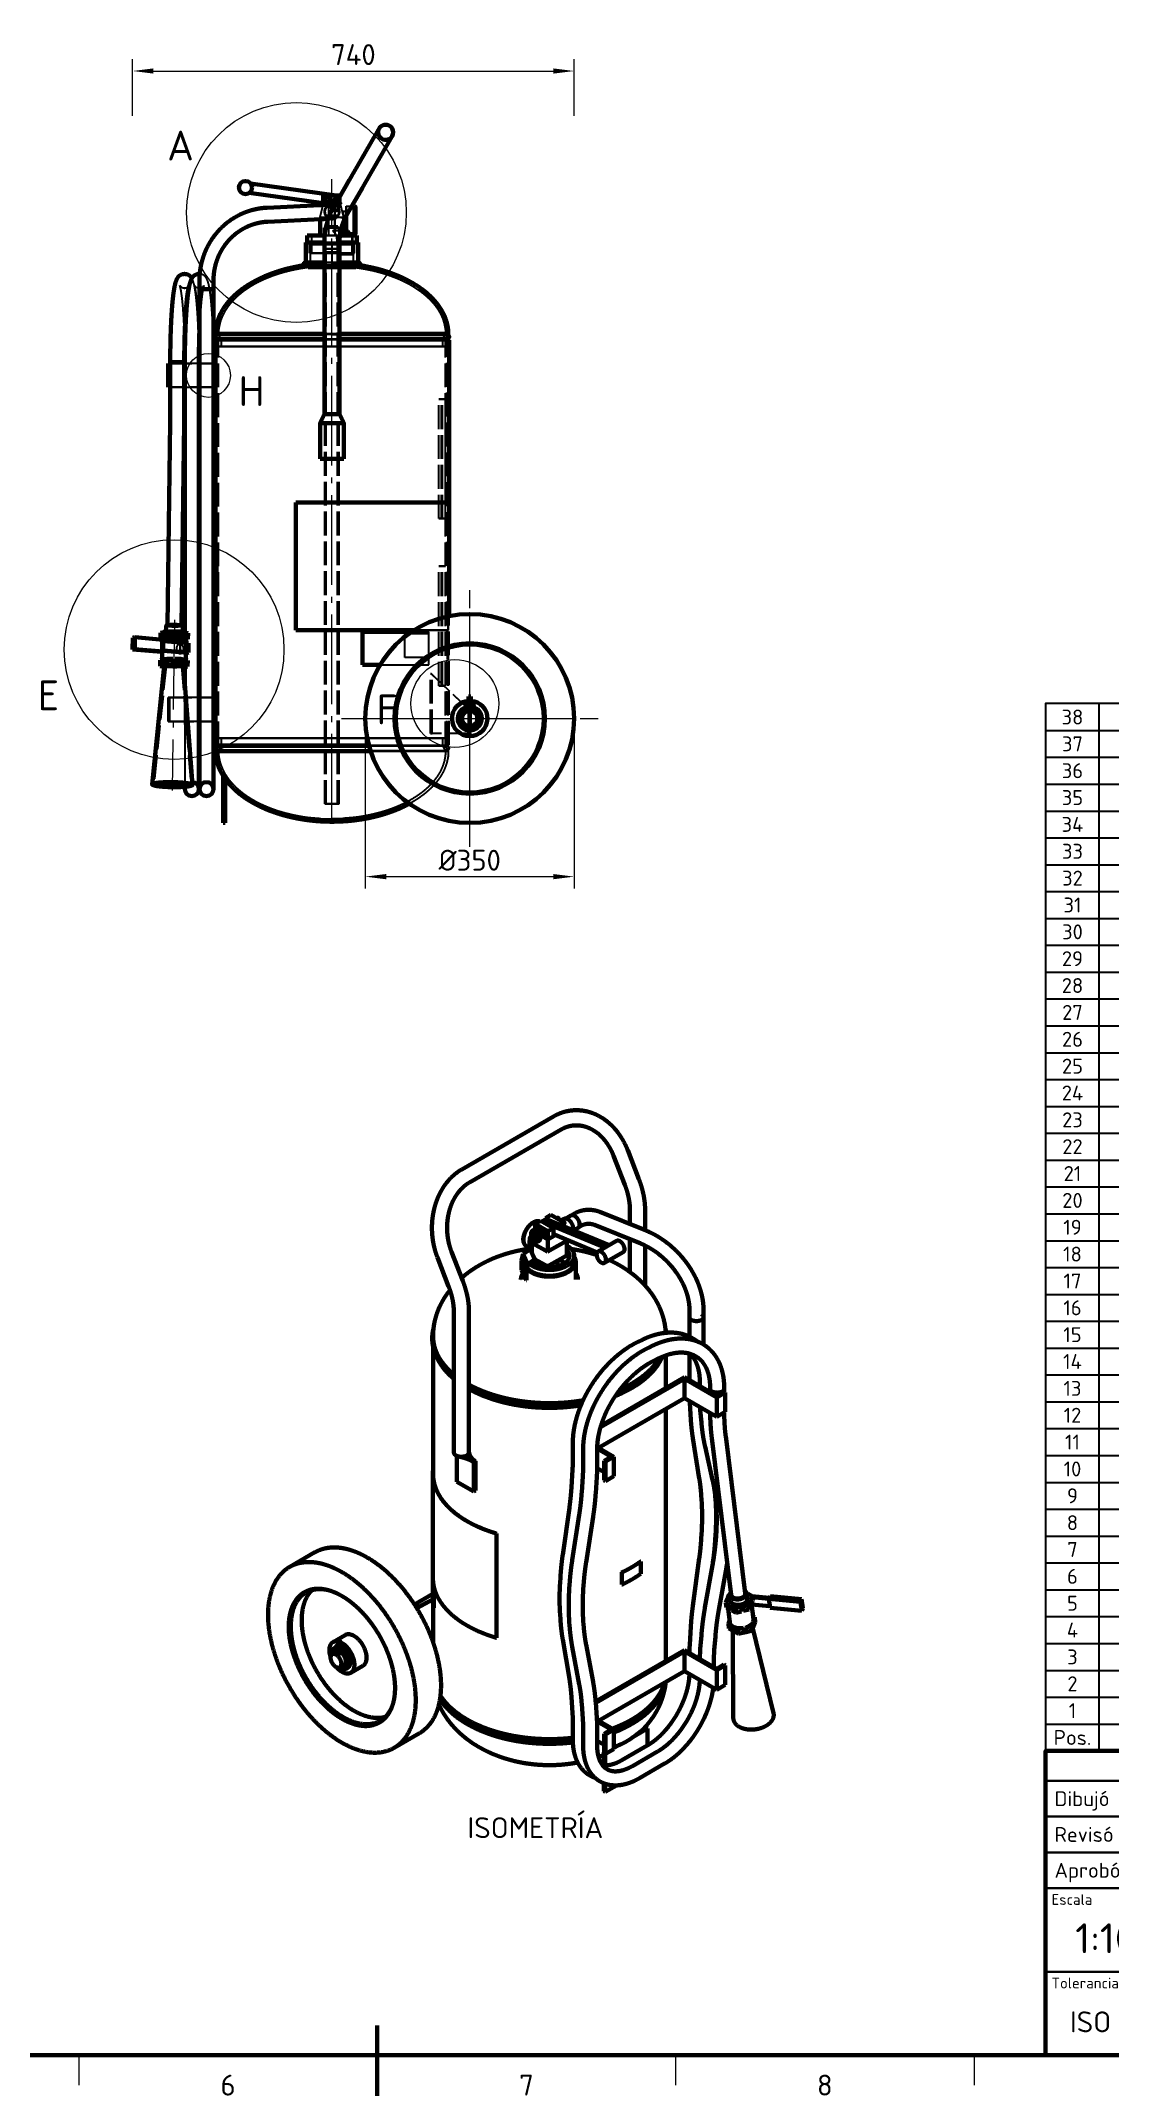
# Model space of a CAD drawing. Header units: millimetres. Extents: x 0 to 2382, y 0 to 420.
# Drawn here: x 240.6 to 419.5, y 5 to 347.5 of the extents above; entities that cross this region are included whole.
import ezdxf
from ezdxf.enums import TextEntityAlignment as Align

# ---------------------------------------------------------------- set-up
doc = ezdxf.new("R2010")
doc.units = ezdxf.units.MM
doc.linetypes.add('IRAM-E-TRAZOS', pattern=[5, 4, -1])
doc.linetypes.add('IRAM-F-TRAZO-PUNTO', pattern=[20, 15, -2, 1, -2])
for name, color, linetype, lineweight in [('01-VISIBLE', 7, 'CONTINUOUS', 70), ('02-OCULTA', 4, 'IRAM-E-TRAZOS', 35), ('03-EJE', 1, 'IRAM-F-TRAZO-PUNTO', 18), ('04-COTA', 3, 'CONTINUOUS', 18), ('06-TEXTO', 7, 'CONTINUOUS', 25), ('07-RECUADRO', 7, 'CONTINUOUS', 70), ('08-FINA', 5, 'CONTINUOUS', 18), ('10-ROTULO', 7, 'CONTINUOUS', 35), ('11-TEXTO-ROTULO', 7, 'CONTINUOUS', 25)]:
    doc.layers.add(name, color=color, linetype=linetype, lineweight=lineweight)
doc.styles.add('ISO3098', font='isocpeur.ttf')
doc.dimstyles.new('FLAMA-IRAM', dxfattribs={"dimtxt": 3.5, "dimasz": 3.5, "dimexe": 2, "dimexo": 1.5, "dimgap": 1, "dimtad": 1, "dimdec": 1, "dimtxsty": 'ISO3098', "dimblk": 'IRAM_FLECHA', "dimblk1": 'IRAM_FLECHA', "dimblk2": 'IRAM_FLECHA', "dimcen": 2.5, "dimclrd": 256, "dimclre": 256, "dimclrt": 256, "dimazin": 3, "dimtfac": 1, "dimtmove": 0, "dimatfit": 3, "dimlwd": 18, "dimlwe": 18})

msp = doc.modelspace()

# ---------------------------------------------------------------- texts
at = {"layer": '06-TEXTO', "style": 'ISO3098'}
for s, height, p in [('A', 5, (264.037, 330.009)), ('H', 5, (275.932, 288.872)), ('E', 5, (241.891, 237.878)), ('F', 5, (298.685, 235.509)), ('ISOMETRÍA', 3.5, (323.5, 48.136)), ('6', 3.5, (272, 5)), ('7', 3.5, (322, 5)), ('8', 3.5, (372, 5))]:
    msp.add_text(s, height=height, dxfattribs=at).set_placement(p, align=Align.MIDDLE_CENTER)
at = {"layer": '11-TEXTO-ROTULO', "style": 'ISO3098'}
for s, height, p in [('38', 2.5, (413.5, 234.25)), ('37', 2.5, (413.5, 229.75)), ('36', 2.5, (413.5, 225.25)), ('35', 2.5, (413.5, 220.75)), ('34', 2.5, (413.5, 216.25)), ('33', 2.5, (413.5, 211.75)), ('32', 2.5, (413.5, 207.25)), ('31', 2.5, (413.5, 202.75)), ('30', 2.5, (413.5, 198.25)), ('29', 2.5, (413.5, 193.75)), ('28', 2.5, (413.5, 189.25)), ('27', 2.5, (413.5, 184.75)), ('26', 2.5, (413.5, 180.25)), ('25', 2.5, (413.5, 175.75)), ('24', 2.5, (413.5, 171.25)), ('23', 2.5, (413.5, 166.75)), ('22', 2.5, (413.5, 162.25)), ('21', 2.5, (413.5, 157.75)), ('20', 2.5, (413.5, 153.25)), ('19', 2.5, (413.5, 148.75)), ('18', 2.5, (413.5, 144.25)), ('17', 2.5, (413.5, 139.75)), ('16', 2.5, (413.5, 135.25)), ('15', 2.5, (413.5, 130.75)), ('14', 2.5, (413.5, 126.25)), ('13', 2.5, (413.5, 121.75)), ('12', 2.5, (413.5, 117.25)), ('11', 2.5, (413.5, 112.75)), ('10', 2.5, (413.5, 108.25)), ('9', 2.5, (413.5, 103.75)), ('8', 2.5, (413.5, 99.25)), ('7', 2.5, (413.5, 94.75)), ('6', 2.5, (413.5, 90.25)), ('5', 2.5, (413.5, 85.75)), ('4', 2.5, (413.5, 81.25)), ('3', 2.5, (413.5, 76.75)), ('2', 2.5, (413.5, 72.25)), ('1', 2.5, (413.5, 67.75)), ('Pos.', 2.5, (413.5, 63.25)), ('1:10', 5, (419, 29.6)), ('ISO 2768-m', 3.5, (425.5, 15.6))]:
    msp.add_text(s, height=height, dxfattribs=at).set_placement(p, align=Align.MIDDLE_CENTER)
for s, p in [('Dibujó', (410.5, 53)), ('Revisó', (410.5, 47)), ('Aprobó', (410.5, 41))]:
    msp.add_text(s, height=2.5, dxfattribs=at).set_placement(p, align=Align.MIDDLE_LEFT)
for s, p in [('Escala', (410, 37)), ('Tolerancias generales', (410, 23))]:
    msp.add_text(s, height=1.8, dxfattribs=at).set_placement(p, align=Align.TOP_LEFT)

# ---------------------------------------------------------------- blocks, each defined once
blk = doc.blocks.new('IRAM_FLECHA')
blk.add_solid([(0, 0), (-1, 0.125), (-1, -0.125)])

# ---------------------------------------------------------------- dimensions: what is measured, and where the dimension line sits
at = {"layer": '04-COTA'}
for base, p1, p2, override in [((256, 342.5), (256, 333.5), (330, 333.5), {"dimlfac": 10}), ((295, 207.5), (295, 234), (330, 234), {"dimlfac": 10, "dimpost": '%%c<>'})]:
    msp.add_linear_dim(base=base, p1=p1, p2=p2, dimstyle='FLAMA-IRAM', override=override, dxfattribs=at).render()

# ---------------------------------------------------------------- linework, layer by layer
at = {"layer": '01-VISIBLE'}
for p, q in [((287.912, 320.329), (275.558, 322.065)), ((290.092, 321.638), (275.781, 323.649)), ((289.652, 319.597), (292.313, 324.205)), ((291.852, 318.327), (294.512, 322.935)), ((294.512, 322.935), (292.725, 319.838)), ((287.423, 320.02), (278.551, 319.598)), ((290.831, 321.638), (287.912, 321.638)), ((287.912, 320.043), (287.912, 321.638)), ((292.725, 319.838), (293.212, 319.838)), ((287.535, 317.673), (278.663, 317.251)), ((287.412, 314.938), (287.412, 317.667)), ((291.412, 314.938), (291.412, 317.457)), ((291.412, 315.988), (291.812, 315.988)), ((291.812, 315.755), (291.412, 315.755)), ((291.812, 315.738), (291.412, 315.738)), ((285.012, 310.418), (285.012, 313.738)), ((285.262, 313.738), (285.262, 314.938)), ((288.142, 285), (288.142, 313.962)), ((290.682, 285), (290.682, 313.962)), ((291.812, 315.138), (293.212, 315.138)), ((292.788, 314.938), (292.637, 315.138)), ((292.655, 315.138), (292.797, 314.95)), ((292.797, 314.95), (292.798, 314.938)), ((293.562, 313.738), (293.562, 314.938)), ((293.812, 310.038), (293.812, 313.738)), ((264.754, 308.485), (264.671, 308.485)), ((267.204, 308.485), (267.121, 308.485)), ((267.212, 307.436), (267.212, 305.938)), ((267.212, 305.938), (267.212, 290.177)), ((269.562, 307.436), (269.562, 305.938)), ((269.562, 305.938), (269.562, 290.177)), ((269.98, 298.315), (269.912, 298.45)), ((308.845, 298.315), (308.912, 298.45)), ((269.912, 293.5), (269.912, 297.5)), ((270.387, 297.5), (270.34, 297.595)), ((308.437, 297.5), (308.485, 297.595)), ((308.912, 297.4), (308.912, 297.5)), ((309.055, 251.158), (309.055, 297.4)), ((262.262, 293.5), (261.942, 293.5)), ((261.942, 289.5), (261.942, 293.5)), ((262.312, 293.5), (262.262, 293.5)), ((262.262, 289.5), (262.262, 293.5)), ((262.312, 293.9), (262.312, 293.7)), ((262.312, 293.7), (262.312, 289.1)), ((264.662, 293.9), (264.662, 293.7)), ((264.662, 293.7), (264.662, 289.1)), ((264.762, 293.5), (264.662, 293.5)), ((264.762, 293.9), (264.762, 290.485)), ((267.112, 293.9), (267.112, 290.485)), ((267.212, 293.5), (267.112, 293.5)), ((269.912, 293.5), (269.562, 293.5)), ((269.912, 289.5), (269.912, 293.5)), ((262.262, 289.5), (261.942, 289.5)), ((262.262, 289.5), (262.312, 289.5)), ((264.662, 289.5), (264.762, 289.5)), ((264.762, 288.12), (264.762, 285.458)), ((267.112, 289.5), (267.212, 289.5)), ((267.112, 288.12), (267.112, 285.458)), ((267.212, 288.425), (267.212, 284.804)), ((269.562, 289.5), (269.912, 289.5)), ((269.562, 288.425), (269.562, 284.804)), ((269.912, 260.75), (269.912, 289.5)), ((262.277, 283.601), (261.834, 249.623)), ((264.627, 283.57), (264.184, 249.592)), ((267.212, 280.919), (267.212, 271.881)), ((269.562, 280.919), (269.562, 271.881)), ((287.412, 283.5), (291.412, 283.5)), ((287.412, 277.5), (287.412, 283.5)), ((291.412, 277.5), (291.412, 283.5)), ((264.762, 280.297), (264.762, 272.503)), ((267.112, 280.297), (267.112, 272.503)), ((291.412, 277.5), (287.412, 277.5)), ((264.762, 267.342), (264.762, 267.285)), ((267.112, 267.342), (267.112, 267.285)), ((267.212, 267.996), (267.212, 266.303)), ((269.562, 267.996), (269.562, 266.303)), ((283.377, 248.799), (283.377, 270.201)), ((267.212, 260.697), (267.212, 259.004)), ((269.562, 260.697), (269.562, 259.004)), ((269.882, 258.25), (269.882, 260.75)), ((270.012, 258.25), (270.012, 260.75)), ((270.042, 260.75), (270.012, 260.75)), ((270.042, 258.25), (270.042, 260.75)), ((264.762, 259.715), (264.762, 259.658)), ((267.112, 259.715), (267.112, 259.658)), ((269.912, 237.5), (269.912, 258.25)), ((270.042, 258.25), (270.012, 258.25)), ((264.762, 254.497), (264.762, 248.414)), ((267.112, 254.497), (267.112, 246.703)), ((267.212, 255.119), (267.212, 246.081)), ((269.562, 255.119), (269.562, 246.081)), ((256, 245.552), (256.026, 247.537)), ((256.376, 247.607), (256.026, 247.537)), ((256.35, 245.622), (256.376, 247.607)), ((261.139, 247.21), (256.376, 247.607)), ((260.68, 247.361), (260.692, 248.353)), ((260.68, 247.361), (261.164, 247.457)), ((260.979, 247.294), (260.68, 247.361)), ((260.692, 248.353), (261.177, 248.449)), ((260.978, 247.224), (260.98, 247.357)), ((261.113, 245.225), (261.139, 247.21)), ((265.366, 246.632), (261.136, 246.984)), ((261.164, 247.457), (261.177, 248.449)), ((261.345, 247.493), (261.358, 248.485)), ((261.345, 247.493), (261.829, 247.589)), ((261.358, 248.485), (261.842, 248.581)), ((261.595, 248.532), (261.608, 249.533)), ((261.829, 247.589), (261.842, 248.581)), ((261.829, 247.589), (262.799, 247.576)), ((261.842, 248.581), (262.812, 248.569)), ((262.799, 247.576), (262.812, 248.569)), ((263.16, 247.572), (263.173, 248.564)), ((263.16, 247.572), (264.129, 247.559)), ((263.173, 248.564), (264.142, 248.552)), ((264.129, 247.559), (264.142, 248.552)), ((264.129, 247.559), (264.614, 247.451)), ((264.142, 248.552), (264.627, 248.443)), ((264.395, 248.495), (264.408, 249.496)), ((264.614, 247.451), (264.627, 248.443)), ((264.794, 247.41), (264.807, 248.403)), ((264.794, 247.41), (265.279, 247.302)), ((264.807, 248.403), (265.292, 248.294)), ((264.971, 246.665), (264.979, 247.305)), ((265.279, 247.302), (264.978, 247.242)), ((265.279, 247.302), (265.292, 248.294)), ((294.528, 248.499), (294.536, 248.499)), ((294.528, 242.999), (294.528, 248.499)), ((294.536, 242.999), (294.536, 248.499)), ((256.35, 245.622), (256, 245.552)), ((260.763, 245.156), (256, 245.552)), ((261.113, 245.225), (256.35, 245.622)), ((260.62, 242.795), (260.633, 243.788)), ((260.633, 243.788), (261.118, 243.884)), ((261.113, 245.225), (260.763, 245.156)), ((260.934, 243.848), (260.951, 245.193)), ((261.105, 242.892), (261.118, 243.884)), ((265.195, 245.014), (261.114, 245.354)), ((265.345, 245.044), (261.115, 245.396)), ((261.285, 242.927), (261.298, 243.92)), ((261.298, 243.92), (261.783, 244.016)), ((261.77, 243.023), (261.783, 244.016)), ((261.783, 244.016), (262.753, 244.003)), ((262.74, 243.011), (262.753, 244.003)), ((263.1, 243.006), (263.113, 243.999)), ((263.113, 243.999), (264.083, 243.986)), ((264.07, 242.994), (264.083, 243.986)), ((264.083, 243.986), (264.568, 243.878)), ((264.092, 245.056), (264.267, 245.091)), ((264.555, 242.885), (264.568, 243.878)), ((264.735, 242.845), (264.748, 243.837)), ((264.748, 243.837), (265.233, 243.729)), ((264.933, 243.796), (264.95, 245.034)), ((265.345, 245.044), (265.195, 245.014)), ((265.22, 242.736), (265.233, 243.729)), ((265.345, 245.044), (265.366, 246.632)), ((261.32, 242.789), (259.262, 222.966)), ((260.62, 242.795), (261.105, 242.892)), ((261.105, 242.687), (260.62, 242.795)), ((261.285, 242.927), (261.77, 243.023)), ((261.305, 242.642), (261.285, 242.646)), ((261.77, 243.023), (262.74, 243.011)), ((263.1, 243.006), (264.07, 242.994)), ((264.07, 242.994), (264.555, 242.885)), ((264.52, 242.747), (266.061, 222.877)), ((264.555, 242.605), (264.531, 242.6)), ((264.735, 242.845), (265.22, 242.736)), ((265.22, 242.736), (264.735, 242.64)), ((264.762, 241.542), (264.762, 239.617)), ((267.112, 241.542), (267.112, 238.88)), ((267.212, 242.196), (267.212, 238.575)), ((269.562, 242.196), (269.562, 238.575)), ((294.528, 242.999), (294.536, 242.999)), ((267.212, 237.5), (267.112, 237.5)), ((267.112, 236.515), (267.112, 233)), ((267.212, 236.823), (267.212, 233)), ((269.912, 237.5), (269.562, 237.5)), ((269.562, 236.823), (269.562, 233)), ((269.912, 233.5), (269.912, 237.5)), ((312.3, 236.72), (312.3, 237.67)), ((312.7, 236.72), (312.7, 237.67)), ((267.112, 233.5), (267.212, 233.5)), ((269.562, 233.5), (269.912, 233.5)), ((269.912, 229.5), (269.912, 233.5)), ((312.3, 235.874), (312.3, 236.266)), ((312.3, 235.254), (312.3, 235.42)), ((312.7, 235.874), (312.7, 236.266)), ((312.7, 235.254), (312.7, 235.42)), ((269.98, 228.685), (269.912, 228.55)), ((270.387, 229.5), (270.34, 229.405)), ((271.512, 224.5), (271.192, 224.5)), ((271.192, 216.5), (271.192, 224.5)), ((271.512, 216.5), (271.512, 224.5)), ((271.512, 216.5), (271.192, 216.5)), ((326.542, 167.321), (311.17, 158.445)), ((327.812, 165.121), (312.44, 156.246)), ((340.849, 156.802), (338.968, 161.65)), ((338.481, 155.884), (336.6, 160.732)), ((326.103, 150.829), (325.183, 150.298)), ((326.103, 150.829), (328.224, 149.604)), ((328.581, 150.216), (329.462, 150.725)), ((329.597, 150.773), (330.191, 151.116)), ((334.309, 151.318), (342.036, 148.191)), ((339.342, 149.281), (339.342, 151.713)), ((341.882, 148.254), (341.882, 151.713)), ((323.333, 147.485), (322.626, 147.077)), ((324.406, 149.849), (323.486, 149.318)), ((323.486, 148.24), (323.486, 149.318)), ((323.486, 149.318), (325.608, 148.093)), ((323.486, 147.93), (323.486, 147.932)), ((323.486, 147.93), (323.527, 147.907)), ((324.043, 148.518), (323.529, 148.221)), ((324.203, 148.24), (323.829, 148.024)), ((324.194, 147.521), (325.608, 146.705)), ((324.406, 149.849), (326.527, 148.624)), ((324.913, 148.236), (324.559, 148.031)), ((325.295, 150.122), (324.614, 149.729)), ((324.77, 149.638), (335.133, 145.337)), ((325.313, 147.543), (324.959, 147.339)), ((325.183, 150.058), (325.183, 150.298)), ((325.183, 150.298), (325.98, 149.838)), ((325.295, 150.122), (335.84, 145.745)), ((326.527, 148.624), (325.608, 148.093)), ((325.608, 146.705), (325.608, 148.093)), ((326.527, 147.236), (326.527, 148.624)), ((326.527, 147.59), (333.859, 144.546)), ((326.527, 147.236), (326.884, 147.442)), ((327.225, 150.355), (327.074, 150.268)), ((328.224, 149.604), (327.521, 149.198)), ((327.882, 149.95), (327.753, 149.876)), ((327.953, 149.969), (328.281, 150.158)), ((328.224, 148.906), (328.224, 149.604)), ((328.282, 149.257), (328.224, 149.224)), ((329.905, 148.209), (330.662, 148.646)), ((330.772, 148.738), (331.366, 149.081)), ((333.427, 149.139), (341.155, 146.013)), ((309.453, 144.61), (311.334, 139.762)), ((321.438, 144.214), (321.195, 143.188)), ((322.615, 145.052), (321.438, 144.214)), ((321.438, 144.214), (322.215, 142.541)), ((322.916, 145.056), (321.993, 145.589)), ((322.615, 145.052), (323.391, 143.379)), ((322.625, 145.04), (322.615, 145.052)), ((322.625, 145.04), (323.402, 143.367)), ((322.708, 146.256), (323.062, 146.052)), ((323.583, 147.052), (322.876, 146.644)), ((322.916, 144.415), (322.916, 146.137)), ((323.062, 146.052), (325.183, 144.827)), ((325.183, 144.827), (325.537, 144.623)), ((325.537, 144.623), (325.89, 144.827)), ((325.608, 146.705), (326.527, 147.236)), ((328.648, 146.419), (325.89, 144.827)), ((328.648, 143.97), (325.89, 142.378)), ((328.648, 146.419), (328.94, 146.588)), ((328.795, 144.174), (328.795, 146.504)), ((330.005, 143.011), (330.005, 143.99)), ((337.107, 146.477), (333.996, 144.681)), ((338.207, 144.572), (335.096, 142.776)), ((339.342, 141.245), (339.342, 146.746)), ((341.882, 138.98), (341.882, 145.688)), ((307.085, 143.691), (308.966, 138.843)), ((321.195, 143.188), (321.195, 141.553)), ((321.971, 141.515), (321.195, 143.188)), ((321.971, 139.88), (321.195, 141.553)), ((321.455, 139.99), (321.455, 140.992)), ((322.215, 142.541), (321.971, 141.515)), ((321.971, 141.515), (321.971, 139.88)), ((321.99, 141.516), (322.232, 142.533)), ((321.99, 139.883), (321.99, 141.516)), ((323.391, 143.379), (322.215, 142.541)), ((322.232, 142.533), (323.402, 143.367)), ((323.377, 143.421), (325.183, 142.378)), ((323.402, 143.367), (323.391, 143.379)), ((324.505, 142.214), (324.505, 142.769)), ((327.205, 142.214), (327.205, 143.137)), ((330.255, 139.99), (330.255, 143.011)), ((321.971, 139.88), (321.99, 139.883)), ((309.828, 134.673), (309.828, 111.026)), ((312.368, 134.673), (312.368, 111.026)), ((349.323, 134.926), (349.323, 133.703)), ((349.323, 133.703), (349.323, 130.431)), ((351.673, 134.926), (351.673, 133.703)), ((351.673, 133.703), (351.673, 129.097)), ((306.355, 107.462), (306.355, 128.75)), ((340.717, 129.563), (341.436, 129.91)), ((342.45, 128.563), (343.169, 128.91)), ((343.472, 126.447), (344.192, 126.794)), ((345.355, 121.823), (345.355, 127.279)), ((349.323, 127.575), (349.323, 123.143)), ((348.483, 123.367), (334.41, 115.242)), ((334.505, 115.558), (348.483, 123.628)), ((348.483, 123.628), (353.892, 120.505)), ((348.483, 123.367), (353.892, 120.244)), ((348.483, 123.367), (348.483, 120.101)), ((348.483, 120.101), (334.086, 111.789)), ((353.892, 116.978), (348.483, 120.101)), ((351.055, 122.873), (351.055, 122.143)), ((352.788, 121.873), (352.788, 121.71)), ((352.788, 121.71), (352.788, 121.143)), ((355.08, 121.191), (353.892, 120.505)), ((353.892, 120.244), (355.306, 121.061)), ((353.892, 116.978), (353.892, 120.244)), ((355.08, 121.191), (355.306, 121.061)), ((355.138, 121.873), (355.138, 121.71)), ((355.138, 121.71), (355.138, 121.158)), ((355.306, 117.795), (355.306, 121.061)), ((345.355, 76.099), (345.355, 118.296)), ((349.369, 119.354), (349.548, 116.502)), ((351.139, 118.098), (351.318, 116.028)), ((355.306, 117.795), (353.892, 116.978)), ((349.89, 113.407), (350.973, 106.653)), ((353.06, 113.429), (356.332, 87.137)), ((355.392, 113.719), (358.664, 87.427)), ((310.355, 106.106), (310.355, 110.431)), ((329.771, 109.581), (329.771, 112.585)), ((331.504, 108.652), (331.504, 111.585)), ((333.854, 111.662), (336.214, 110.299)), ((333.854, 108.652), (333.854, 111.585)), ((336.667, 110.299), (333.859, 111.92)), ((336.214, 110.299), (335.026, 109.613)), ((335.253, 109.483), (336.667, 110.299)), ((336.667, 107.033), (336.667, 110.299)), ((351.931, 111.998), (353.196, 106.365)), ((306.325, 89.988), (306.325, 107.462)), ((312.849, 109.566), (313.184, 109.372)), ((313.184, 109.372), (313.467, 109.536)), ((313.184, 104.473), (313.184, 109.372)), ((313.467, 104.637), (313.467, 109.536)), ((329.544, 105.175), (329.726, 108.124)), ((331.266, 104.328), (331.449, 107.054)), ((333.61, 104.17), (333.794, 106.897)), ((335.026, 107.719), (333.852, 108.397)), ((335.026, 109.613), (335.253, 109.483)), ((335.026, 106.347), (335.026, 109.613)), ((335.026, 106.347), (335.253, 106.217)), ((335.253, 106.217), (335.253, 109.483)), ((336.667, 107.033), (335.253, 106.217)), ((310.355, 106.106), (313.184, 104.473)), ((313.467, 104.637), (313.184, 104.473)), ((351.29, 103.783), (351.374, 102.449)), ((353.647, 103.743), (353.719, 102.597)), ((328.077, 93.861), (329.192, 101.736)), ((329.673, 92.941), (330.845, 100.556)), ((331.996, 92.584), (333.168, 100.199)), ((353.761, 102.647), (353.765, 102.603)), ((317.002, 97.431), (316.989, 97.416)), ((316.989, 79.941), (316.989, 97.416)), ((317.002, 79.957), (317.002, 97.431)), ((351.373, 98.015), (351.289, 96.584)), ((353.719, 97.877), (353.635, 96.446)), ((353.764, 96.616), (353.761, 96.566)), ((286.567, 94.28), (282.324, 91.83)), ((341.139, 92.754), (341.163, 92.744)), ((341.163, 90.702), (341.163, 92.744)), ((350.969, 93.311), (349.885, 85.306)), ((353.298, 92.995), (353.163, 92.001)), ((306.325, 86.232), (306.325, 89.498)), ((327.63, 89.001), (327.706, 90.236)), ((337.965, 90.921), (337.983, 90.908)), ((337.965, 88.88), (337.965, 90.921)), ((337.983, 88.867), (337.983, 90.908)), ((353.186, 92.126), (351.921, 85.033)), ((355.499, 91.714), (354.235, 84.62)), ((306.325, 87.313), (303.237, 85.53)), ((306.325, 86.388), (303.598, 84.961)), ((306.325, 86.37), (303.606, 84.947)), ((306.472, 88.265), (306.443, 88.264)), ((306.443, 84.998), (306.443, 88.264)), ((306.472, 84.999), (306.472, 88.265)), ((329.174, 88.126), (329.231, 88.97)), ((331.519, 87.968), (331.576, 88.813)), ((337.965, 88.88), (337.983, 88.867)), ((355.65, 86.433), (355.403, 85.816)), ((355.403, 85.816), (356.088, 85.43)), ((355.498, 85.05), (355.403, 85.816)), ((355.989, 87.279), (355.742, 86.662)), ((356.12, 87.312), (355.989, 87.279)), ((356.223, 86.19), (356.109, 87.109)), ((359.002, 86.536), (358.888, 87.455)), ((359.823, 86.91), (359.138, 87.297)), ((359.236, 85.447), (359.484, 86.064)), ((359.579, 85.298), (359.484, 86.064)), ((359.575, 86.293), (359.823, 86.91)), ((359.671, 85.527), (359.575, 86.293)), ((359.671, 85.527), (359.918, 86.144)), ((360.036, 83.087), (359.718, 85.644)), ((359.738, 86.958), (362.708, 86.672)), ((359.918, 86.144), (359.823, 86.91)), ((359.843, 86.75), (362.641, 86.48)), ((362.817, 86.945), (362.638, 86.5)), ((362.829, 84.968), (362.638, 86.5)), ((362.638, 86.5), (367.931, 85.99)), ((362.817, 86.945), (368.109, 86.435)), ((368.109, 86.435), (367.931, 85.99)), ((368.122, 84.458), (367.931, 85.99)), ((368.3, 84.904), (368.109, 86.435)), ((306.355, 79.21), (306.355, 85.607)), ((306.472, 84.999), (306.443, 84.998)), ((327.706, 82.898), (327.63, 84.046)), ((329.232, 81.923), (329.175, 82.702)), ((331.575, 82.094), (331.519, 82.873)), ((355.498, 85.05), (356.183, 84.664)), ((356.066, 82.593), (355.781, 84.891)), ((356.042, 82.793), (355.841, 82.293)), ((355.841, 82.293), (356.526, 81.907)), ((355.937, 81.527), (355.841, 82.293)), ((356.183, 84.664), (356.088, 85.43)), ((356.437, 84.52), (356.342, 85.286)), ((356.342, 85.286), (357.027, 84.9)), ((356.437, 84.52), (357.122, 84.134)), ((357.027, 84.9), (357.958, 85.13)), ((357.122, 84.134), (357.027, 84.9)), ((357.122, 84.134), (358.054, 84.364)), ((358.054, 84.364), (357.958, 85.13)), ((358.305, 85.216), (359.236, 85.447)), ((358.4, 84.45), (358.305, 85.216)), ((358.4, 84.45), (359.332, 84.681)), ((359.332, 84.681), (359.236, 85.447)), ((359.332, 84.681), (359.579, 85.298)), ((359.675, 81.924), (359.922, 82.541)), ((359.729, 85.55), (362.793, 85.255)), ((360.017, 81.775), (359.922, 82.541)), ((360.261, 83.387), (359.979, 83.547)), ((360.014, 82.77), (360.261, 83.387)), ((360.109, 82.004), (360.014, 82.77)), ((360.109, 82.004), (360.356, 82.621)), ((360.356, 82.621), (360.261, 83.387)), ((362.829, 84.968), (368.122, 84.458)), ((368.3, 84.904), (368.122, 84.458)), ((291.622, 80.421), (289.589, 79.247)), ((290.379, 78.573), (290.379, 79.386)), ((290.779, 78.573), (290.779, 79.386)), ((317.002, 79.957), (316.989, 79.941)), ((329.197, 73.078), (328.082, 79.665)), ((333.162, 72.59), (331.99, 78.852)), ((349.548, 81.855), (349.368, 78.795)), ((351.317, 80.364), (351.138, 78.087)), ((353.66, 80.18), (353.481, 77.903)), ((355.937, 81.527), (356.621, 81.141)), ((356.621, 81.141), (356.526, 81.907)), ((356.56, 81.176), (356.668, 66.497)), ((356.876, 80.997), (356.78, 81.763)), ((356.78, 81.763), (357.465, 81.377)), ((356.876, 80.997), (357.56, 80.611)), ((357.465, 81.377), (358.397, 81.607)), ((357.56, 80.611), (357.465, 81.377)), ((357.56, 80.611), (358.492, 80.841)), ((358.492, 80.841), (358.397, 81.607)), ((358.743, 81.693), (359.675, 81.924)), ((358.838, 80.927), (358.743, 81.693)), ((358.838, 80.927), (359.77, 81.158)), ((359.77, 81.158), (359.675, 81.924)), ((359.77, 81.158), (360.017, 81.775)), ((359.92, 81.532), (363.398, 67.335)), ((290.279, 77.682), (289.449, 77.203)), ((290.052, 78.394), (289.791, 78.243)), ((290.379, 77.828), (290.379, 78.33)), ((290.379, 77.359), (290.379, 77.584)), ((291.606, 75.515), (290.719, 75.003)), ((290.779, 77.344), (290.779, 77.444)), ((330.852, 72.157), (329.68, 78.419)), ((333.593, 69.308), (348.483, 77.905)), ((348.483, 77.643), (333.612, 69.058)), ((348.483, 77.905), (353.892, 74.781)), ((348.483, 77.643), (353.892, 74.52)), ((348.483, 77.643), (348.483, 74.377)), ((353.405, 76.018), (353.405, 75.062)), ((355.08, 75.467), (353.892, 74.781)), ((355.08, 75.467), (355.306, 75.337)), ((292.074, 74.943), (291.791, 74.779)), ((294.592, 75.276), (292.559, 74.103)), ((348.483, 74.377), (334.086, 66.065)), ((353.892, 71.254), (348.483, 74.377)), ((353.892, 74.52), (355.306, 75.337)), ((353.892, 71.254), (353.892, 74.52)), ((355.306, 72.071), (353.892, 71.254)), ((355.306, 72.071), (355.306, 75.337)), ((329.726, 67.343), (329.544, 70.082)), ((331.449, 66.4), (331.266, 68.915)), ((333.793, 66.571), (333.61, 69.086)), ((329.771, 62.861), (329.771, 65.946)), ((336.667, 64.575), (333.816, 66.221)), ((333.83, 65.952), (336.214, 64.575)), ((304.067, 63.969), (299.824, 61.519)), ((331.504, 61.86), (331.504, 64.875)), ((333.854, 61.86), (333.854, 64.875)), ((335.026, 61.995), (333.854, 62.672)), ((336.214, 64.575), (335.026, 63.889)), ((335.026, 63.889), (335.253, 63.759)), ((335.026, 60.623), (335.026, 63.889)), ((335.253, 63.759), (336.667, 64.575)), ((335.253, 60.493), (335.253, 63.759)), ((336.667, 61.309), (336.667, 64.575)), ((337.373, 61.921), (336.667, 61.513)), ((342.256, 61.908), (338.013, 59.459)), ((342.274, 64.751), (340.104, 63.498)), ((342.048, 64.881), (341.277, 64.436)), ((342.048, 64.881), (342.274, 64.751)), ((342.274, 61.919), (342.274, 64.751)), ((335.026, 60.828), (334.977, 60.799)), ((334.977, 58.579), (334.977, 60.799)), ((334.977, 60.799), (335.026, 60.77)), ((335.026, 60.623), (335.253, 60.493)), ((335.203, 58.573), (335.203, 60.521)), ((336.667, 61.309), (335.253, 60.493)), ((343.988, 60.908), (339.746, 58.459)), ((345.163, 58.873), (340.921, 56.424)), ((334.977, 54.267), (334.977, 55.577)), ((335.203, 54.136), (335.203, 55.495)), ((337.09, 55.226), (335.203, 54.136)), ((334.977, 54.267), (335.203, 54.136))]:
    msp.add_line(p, q, dxfattribs=at)
for points in [[(292.313, 324.205), (292.338, 324.248), (292.363, 324.291), (292.388, 324.335), (292.413, 324.378), (292.438, 324.421), (292.463, 324.465), (292.488, 324.508), (292.513, 324.551), (292.538, 324.594), (292.563, 324.638), (292.588, 324.681), (292.613, 324.724), (292.638, 324.768), (292.663, 324.811), (292.688, 324.854), (292.713, 324.898), (292.738, 324.941), (292.763, 324.984), (292.788, 325.027), (292.813, 325.071), (292.838, 325.114), (292.863, 325.157), (292.888, 325.201), (292.913, 325.244), (292.938, 325.287), (292.963, 325.331), (292.988, 325.374), (293.013, 325.417), (293.038, 325.46), (293.063, 325.504), (293.088, 325.547), (293.113, 325.59), (293.138, 325.634), (293.163, 325.677), (293.188, 325.72), (293.213, 325.764), (293.238, 325.807), (293.263, 325.85), (293.288, 325.893), (293.313, 325.937), (293.338, 325.98), (293.363, 326.023), (293.388, 326.067), (293.413, 326.11), (293.438, 326.153), (293.463, 326.197), (293.488, 326.24), (293.513, 326.283), (293.538, 326.327), (293.563, 326.37), (293.588, 326.413), (293.613, 326.456), (293.638, 326.5), (293.663, 326.543), (293.688, 326.586), (293.713, 326.63), (293.738, 326.673), (293.763, 326.716), (293.788, 326.76), (293.813, 326.803), (293.838, 326.846), (293.863, 326.889), (293.888, 326.933), (293.913, 326.976), (293.938, 327.019), (293.963, 327.063), (293.988, 327.106), (294.013, 327.149), (294.038, 327.193), (294.063, 327.236), (294.088, 327.279), (294.113, 327.322), (294.138, 327.366), (294.163, 327.409), (294.188, 327.452), (294.213, 327.496), (294.238, 327.539), (294.263, 327.582), (294.288, 327.626), (294.313, 327.669), (294.338, 327.712), (294.363, 327.755), (294.388, 327.799), (294.413, 327.842), (294.438, 327.885), (294.463, 327.929), (294.488, 327.972), (294.513, 328.015), (294.538, 328.059), (294.563, 328.102), (294.588, 328.145), (294.613, 328.188), (294.638, 328.232), (294.663, 328.275), (294.688, 328.318), (294.713, 328.362), (294.738, 328.405), (294.763, 328.448), (294.788, 328.492), (294.813, 328.535), (294.838, 328.578), (294.863, 328.621), (294.888, 328.665), (294.913, 328.708), (294.938, 328.751), (294.963, 328.795), (294.988, 328.838), (295.013, 328.881), (295.038, 328.925), (295.063, 328.968), (295.088, 329.011), (295.113, 329.054), (295.138, 329.098), (295.163, 329.141), (295.188, 329.184), (295.213, 329.228), (295.238, 329.271), (295.263, 329.314), (295.288, 329.358), (295.313, 329.401), (295.338, 329.444), (295.363, 329.488), (295.388, 329.531), (295.413, 329.574), (295.438, 329.617), (295.463, 329.661), (295.488, 329.704), (295.513, 329.747), (295.538, 329.791), (295.563, 329.834), (295.588, 329.877), (295.613, 329.921), (295.638, 329.964), (295.663, 330.007), (295.688, 330.05), (295.713, 330.094), (295.738, 330.137), (295.763, 330.18), (295.788, 330.224), (295.813, 330.267), (295.838, 330.31), (295.863, 330.354), (295.888, 330.397), (295.913, 330.44), (295.938, 330.483), (295.963, 330.527), (295.988, 330.57), (296.013, 330.613), (296.038, 330.657), (296.063, 330.7), (296.088, 330.743), (296.113, 330.787), (296.138, 330.83), (296.163, 330.873), (296.188, 330.916), (296.213, 330.96), (296.238, 331.003), (296.263, 331.046), (296.288, 331.09), (296.313, 331.133), (296.338, 331.176), (296.363, 331.22), (296.388, 331.263), (296.413, 331.306), (296.438, 331.349), (296.463, 331.393), (296.488, 331.436), (296.513, 331.479), (296.538, 331.523), (296.563, 331.566), (296.588, 331.609), (296.613, 331.653), (296.638, 331.696), (296.663, 331.739), (296.688, 331.782), (296.713, 331.826), (296.738, 331.869), (296.763, 331.912), (296.788, 331.956), (296.813, 331.999), (296.838, 332.042), (296.863, 332.086), (296.888, 332.129), (296.913, 332.172), (296.938, 332.215), (296.963, 332.259), (296.988, 332.302), (297.013, 332.345), (297.038, 332.389), (297.063, 332.432), (297.088, 332.475), (297.113, 332.519), (297.138, 332.562), (297.163, 332.605), (297.188, 332.648), (297.213, 332.692), (297.238, 332.735), (297.263, 332.778), (297.288, 332.822), (297.313, 332.865)], [(294.512, 322.935), (294.537, 322.978), (294.563, 323.022), (294.588, 323.065), (294.613, 323.109), (294.638, 323.152), (294.663, 323.196), (294.688, 323.239), (294.713, 323.283), (294.738, 323.326), (294.764, 323.37), (294.789, 323.413), (294.814, 323.457), (294.839, 323.5), (294.864, 323.544), (294.889, 323.588), (294.914, 323.631), (294.939, 323.675), (294.965, 323.718), (294.99, 323.762), (295.015, 323.805), (295.04, 323.849), (295.065, 323.892), (295.09, 323.936), (295.115, 323.979), (295.14, 324.023), (295.166, 324.066), (295.191, 324.11), (295.216, 324.153), (295.241, 324.197), (295.266, 324.24), (295.291, 324.284), (295.316, 324.327), (295.341, 324.371), (295.367, 324.414), (295.392, 324.458), (295.417, 324.501), (295.442, 324.545), (295.467, 324.588), (295.492, 324.632), (295.517, 324.676), (295.543, 324.719), (295.568, 324.763), (295.593, 324.806), (295.618, 324.85), (295.643, 324.893), (295.668, 324.937), (295.693, 324.98), (295.718, 325.024), (295.744, 325.067), (295.769, 325.111), (295.794, 325.154), (295.819, 325.198), (295.844, 325.241), (295.869, 325.285), (295.894, 325.328), (295.919, 325.372), (295.945, 325.415), (295.97, 325.459), (295.995, 325.502), (296.02, 325.546), (296.045, 325.589), (296.07, 325.633), (296.095, 325.676), (296.12, 325.72), (296.146, 325.763), (296.171, 325.807), (296.196, 325.851), (296.221, 325.894), (296.246, 325.938), (296.271, 325.981), (296.296, 326.025), (296.321, 326.068), (296.347, 326.112), (296.372, 326.155), (296.397, 326.199), (296.422, 326.242), (296.447, 326.286), (296.472, 326.329), (296.497, 326.373), (296.522, 326.416), (296.548, 326.46), (296.573, 326.503), (296.598, 326.547), (296.623, 326.59), (296.648, 326.634), (296.673, 326.677), (296.698, 326.721), (296.723, 326.764), (296.749, 326.808), (296.774, 326.851), (296.799, 326.895), (296.824, 326.938), (296.849, 326.982), (296.874, 327.026), (296.899, 327.069), (296.924, 327.113), (296.95, 327.156), (296.975, 327.2), (297, 327.243), (297.025, 327.287), (297.05, 327.33), (297.075, 327.374), (297.1, 327.417), (297.125, 327.461), (297.151, 327.504), (297.176, 327.548), (297.201, 327.591), (297.226, 327.635), (297.251, 327.678), (297.276, 327.722), (297.301, 327.765), (297.326, 327.809), (297.352, 327.852), (297.377, 327.896), (297.402, 327.939), (297.427, 327.983), (297.452, 328.026), (297.477, 328.07), (297.502, 328.113), (297.527, 328.157), (297.553, 328.201), (297.578, 328.244), (297.603, 328.288), (297.628, 328.331), (297.653, 328.375), (297.678, 328.418), (297.703, 328.462), (297.728, 328.505), (297.754, 328.549), (297.779, 328.592), (297.804, 328.636), (297.829, 328.679), (297.854, 328.723), (297.879, 328.766), (297.904, 328.81), (297.929, 328.853), (297.955, 328.897), (297.98, 328.94), (298.005, 328.984), (298.03, 329.027), (298.055, 329.071), (298.08, 329.114), (298.105, 329.158), (298.13, 329.201), (298.156, 329.245), (298.181, 329.289), (298.206, 329.332), (298.231, 329.376), (298.256, 329.419), (298.281, 329.463), (298.306, 329.506), (298.331, 329.55), (298.357, 329.593), (298.382, 329.637), (298.407, 329.68), (298.432, 329.724), (298.457, 329.767), (298.482, 329.811), (298.507, 329.854), (298.532, 329.898), (298.558, 329.941), (298.583, 329.985), (298.608, 330.028), (298.633, 330.072), (298.658, 330.115), (298.683, 330.159), (298.708, 330.202), (298.733, 330.246), (298.759, 330.289), (298.784, 330.333), (298.809, 330.376), (298.834, 330.42), (298.859, 330.464), (298.884, 330.507), (298.909, 330.551), (298.934, 330.594), (298.96, 330.638), (298.985, 330.681), (299.01, 330.725), (299.035, 330.768), (299.06, 330.812), (299.085, 330.855), (299.11, 330.899), (299.135, 330.942), (299.161, 330.986), (299.186, 331.029), (299.211, 331.073), (299.236, 331.116), (299.261, 331.16), (299.286, 331.203), (299.311, 331.247), (299.336, 331.29), (299.362, 331.334), (299.387, 331.377), (299.412, 331.421), (299.437, 331.464), (299.462, 331.508), (299.487, 331.551), (299.512, 331.595)], [(294.512, 322.935), (294.537, 322.978), (294.563, 323.022), (294.588, 323.065), (294.613, 323.109), (294.638, 323.152), (294.663, 323.196), (294.688, 323.239), (294.713, 323.283), (294.738, 323.326), (294.764, 323.37), (294.789, 323.413), (294.814, 323.457), (294.839, 323.5), (294.864, 323.544), (294.889, 323.588), (294.914, 323.631), (294.939, 323.675), (294.965, 323.718), (294.99, 323.762), (295.015, 323.805), (295.04, 323.849), (295.065, 323.892), (295.09, 323.936), (295.115, 323.979), (295.14, 324.023), (295.166, 324.066), (295.191, 324.11), (295.216, 324.153), (295.241, 324.197), (295.266, 324.24), (295.291, 324.284), (295.316, 324.327), (295.341, 324.371), (295.367, 324.414), (295.392, 324.458), (295.417, 324.501), (295.442, 324.545), (295.467, 324.588), (295.492, 324.632), (295.517, 324.676), (295.543, 324.719), (295.568, 324.763), (295.593, 324.806), (295.618, 324.85), (295.643, 324.893), (295.668, 324.937), (295.693, 324.98), (295.718, 325.024), (295.744, 325.067), (295.769, 325.111), (295.794, 325.154), (295.819, 325.198), (295.844, 325.241), (295.869, 325.285), (295.894, 325.328), (295.919, 325.372), (295.945, 325.415), (295.97, 325.459), (295.995, 325.502), (296.02, 325.546), (296.045, 325.589), (296.07, 325.633), (296.095, 325.676), (296.12, 325.72), (296.146, 325.763), (296.171, 325.807), (296.196, 325.851), (296.221, 325.894), (296.246, 325.938), (296.271, 325.981), (296.296, 326.025), (296.321, 326.068), (296.347, 326.112), (296.372, 326.155), (296.397, 326.199), (296.422, 326.242), (296.447, 326.286), (296.472, 326.329), (296.497, 326.373), (296.522, 326.416), (296.548, 326.46), (296.573, 326.503), (296.598, 326.547), (296.623, 326.59), (296.648, 326.634), (296.673, 326.677), (296.698, 326.721), (296.723, 326.764), (296.749, 326.808), (296.774, 326.851), (296.799, 326.895), (296.824, 326.938), (296.849, 326.982), (296.874, 327.026), (296.899, 327.069), (296.924, 327.113), (296.95, 327.156), (296.975, 327.2), (297, 327.243), (297.025, 327.287), (297.05, 327.33), (297.075, 327.374), (297.1, 327.417), (297.125, 327.461), (297.151, 327.504), (297.176, 327.548), (297.201, 327.591), (297.226, 327.635), (297.251, 327.678), (297.276, 327.722), (297.301, 327.765), (297.326, 327.809), (297.352, 327.852), (297.377, 327.896), (297.402, 327.939), (297.427, 327.983), (297.452, 328.026), (297.477, 328.07), (297.502, 328.113), (297.527, 328.157), (297.553, 328.201), (297.578, 328.244), (297.603, 328.288), (297.628, 328.331), (297.653, 328.375), (297.678, 328.418), (297.703, 328.462), (297.728, 328.505), (297.754, 328.549), (297.779, 328.592), (297.804, 328.636), (297.829, 328.679), (297.854, 328.723), (297.879, 328.766), (297.904, 328.81), (297.929, 328.853), (297.955, 328.897), (297.98, 328.94), (298.005, 328.984), (298.03, 329.027), (298.055, 329.071), (298.08, 329.114), (298.105, 329.158), (298.13, 329.201), (298.156, 329.245), (298.181, 329.289), (298.206, 329.332), (298.231, 329.376), (298.256, 329.419), (298.281, 329.463), (298.306, 329.506), (298.331, 329.55), (298.357, 329.593), (298.382, 329.637), (298.407, 329.68), (298.432, 329.724), (298.457, 329.767), (298.482, 329.811), (298.507, 329.854), (298.532, 329.898), (298.558, 329.941), (298.583, 329.985), (298.608, 330.028), (298.633, 330.072), (298.658, 330.115), (298.683, 330.159), (298.708, 330.202), (298.733, 330.246), (298.759, 330.289), (298.784, 330.333), (298.809, 330.376), (298.834, 330.42), (298.859, 330.464), (298.884, 330.507), (298.909, 330.551), (298.934, 330.594), (298.96, 330.638), (298.985, 330.681), (299.01, 330.725), (299.035, 330.768), (299.06, 330.812), (299.085, 330.855), (299.11, 330.899), (299.135, 330.942), (299.161, 330.986), (299.186, 331.029), (299.211, 331.073), (299.236, 331.116), (299.261, 331.16), (299.286, 331.203), (299.311, 331.247), (299.336, 331.29), (299.362, 331.334), (299.387, 331.377), (299.412, 331.421), (299.437, 331.464), (299.462, 331.508), (299.487, 331.551), (299.512, 331.595)], [(278.551, 319.598), (278.501, 319.595), (278.451, 319.593), (278.401, 319.59), (278.351, 319.587), (278.301, 319.583), (278.251, 319.58), (278.201, 319.576), (278.151, 319.572), (278.101, 319.568), (278.051, 319.563), (278.001, 319.559), (277.951, 319.554), (277.902, 319.549), (277.852, 319.543), (277.802, 319.538), (277.752, 319.532), (277.702, 319.526), (277.653, 319.52), (277.603, 319.514), (277.553, 319.507), (277.503, 319.5), (277.454, 319.493), (277.404, 319.486), (277.355, 319.479), (277.305, 319.471), (277.256, 319.463), (277.206, 319.455), (277.157, 319.447), (277.107, 319.438), (277.058, 319.43), (277.009, 319.421), (276.959, 319.412), (276.91, 319.402), (276.861, 319.393), (276.812, 319.383), (276.762, 319.373), (276.713, 319.363), (276.664, 319.352), (276.615, 319.342), (276.566, 319.331), (276.517, 319.32), (276.469, 319.308), (276.42, 319.297), (276.371, 319.285), (276.322, 319.273), (276.274, 319.261), (276.225, 319.249), (276.177, 319.237), (276.128, 319.224), (276.08, 319.211), (276.031, 319.198), (275.983, 319.184), (275.935, 319.171), (275.886, 319.157), (275.838, 319.143), (275.79, 319.129), (275.742, 319.115), (275.694, 319.1), (275.646, 319.085), (275.598, 319.07), (275.551, 319.055), (275.503, 319.04), (275.455, 319.024), (275.408, 319.008), (275.36, 318.992), (275.313, 318.976), (275.265, 318.96), (275.218, 318.943), (275.171, 318.926), (275.124, 318.909), (275.077, 318.892), (275.03, 318.874), (274.983, 318.857), (274.936, 318.839), (274.889, 318.821), (274.842, 318.803), (274.796, 318.784), (274.749, 318.766), (274.703, 318.747), (274.656, 318.728), (274.61, 318.708), (274.564, 318.689), (274.518, 318.669), (274.472, 318.65), (274.426, 318.63), (274.38, 318.609), (274.334, 318.589), (274.288, 318.568), (274.243, 318.548), (274.197, 318.527), (274.152, 318.505), (274.106, 318.484), (274.061, 318.462), (274.016, 318.441), (273.971, 318.419), (273.926, 318.396), (273.881, 318.374), (273.836, 318.352), (273.792, 318.329), (273.747, 318.306), (273.702, 318.283), (273.658, 318.26), (273.614, 318.236), (273.57, 318.212), (273.525, 318.189), (273.481, 318.164), (273.438, 318.14), (273.394, 318.116), (273.35, 318.091), (273.307, 318.066), (273.263, 318.041), (273.22, 318.016), (273.176, 317.991), (273.133, 317.965), (273.09, 317.94), (273.047, 317.914), (273.004, 317.888), (272.962, 317.862), (272.919, 317.835), (272.877, 317.808), (272.834, 317.782), (272.792, 317.755), (272.75, 317.728), (272.708, 317.7), (272.666, 317.673), (272.624, 317.645), (272.582, 317.617), (272.541, 317.589), (272.499, 317.561), (272.458, 317.533), (272.417, 317.504), (272.376, 317.475), (272.335, 317.446), (272.294, 317.417), (272.253, 317.388), (272.213, 317.359), (272.172, 317.329), (272.132, 317.299), (272.092, 317.269), (272.052, 317.239), (272.012, 317.209), (271.972, 317.178), (271.932, 317.148), (271.892, 317.117), (271.853, 317.086), (271.814, 317.055), (271.775, 317.024), (271.735, 316.992), (271.697, 316.961), (271.658, 316.929), (271.619, 316.897), (271.581, 316.865), (271.542, 316.833), (271.504, 316.8), (271.466, 316.768), (271.428, 316.735), (271.39, 316.702), (271.352, 316.669), (271.315, 316.636), (271.277, 316.603), (271.24, 316.569), (271.203, 316.535), (271.166, 316.502), (271.129, 316.468), (271.092, 316.433), (271.056, 316.399), (271.019, 316.365), (270.983, 316.33), (270.947, 316.295), (270.911, 316.26), (270.875, 316.225), (270.839, 316.19), (270.804, 316.155), (270.768, 316.119), (270.733, 316.084), (270.698, 316.048), (270.663, 316.012), (270.628, 315.976), (270.593, 315.94), (270.559, 315.903), (270.525, 315.867), (270.49, 315.83), (270.456, 315.793), (270.422, 315.756), (270.389, 315.719), (270.355, 315.682), (270.322, 315.645), (270.288, 315.607), (270.255, 315.57), (270.222, 315.532), (270.189, 315.494), (270.157, 315.456), (270.124, 315.418), (270.092, 315.38), (270.06, 315.341), (270.028, 315.303), (269.996, 315.264), (269.964, 315.225), (269.933, 315.186), (269.901, 315.147), (269.87, 315.108), (269.839, 315.068), (269.808, 315.029), (269.777, 314.989), (269.747, 314.949), (269.716, 314.91), (269.686, 314.87), (269.656, 314.83), (269.626, 314.789), (269.596, 314.749), (269.567, 314.708), (269.537, 314.668), (269.508, 314.627), (269.479, 314.586), (269.45, 314.545), (269.421, 314.504), (269.393, 314.463), (269.364, 314.422), (269.336, 314.38), (269.308, 314.339), (269.28, 314.297), (269.253, 314.255), (269.225, 314.213), (269.198, 314.171), (269.17, 314.129), (269.143, 314.087), (269.117, 314.045), (269.09, 314.002), (269.063, 313.96), (269.037, 313.917), (269.011, 313.874), (268.985, 313.831), (268.959, 313.788), (268.934, 313.745), (268.908, 313.702), (268.883, 313.659), (268.858, 313.615), (268.833, 313.572), (268.808, 313.528), (268.784, 313.484), (268.759, 313.441), (268.735, 313.397), (268.711, 313.353), (268.687, 313.309), (268.663, 313.264), (268.64, 313.22), (268.617, 313.176), (268.594, 313.131), (268.571, 313.087), (268.548, 313.042), (268.525, 312.997), (268.503, 312.952), (268.481, 312.907), (268.459, 312.862), (268.437, 312.817), (268.415, 312.772), (268.394, 312.727), (268.373, 312.681), (268.351, 312.636), (268.331, 312.59), (268.31, 312.545), (268.289, 312.499), (268.269, 312.453), (268.249, 312.407), (268.229, 312.361), (268.209, 312.315), (268.189, 312.269), (268.17, 312.223), (268.151, 312.176), (268.132, 312.13), (268.113, 312.084), (268.094, 312.037), (268.076, 311.99), (268.057, 311.944), (268.039, 311.897), (268.021, 311.85), (268.004, 311.803), (267.986, 311.756), (267.969, 311.709), (267.952, 311.662), (267.935, 311.615), (267.918, 311.568), (267.901, 311.52), (267.885, 311.473), (267.869, 311.425), (267.853, 311.378), (267.837, 311.33), (267.822, 311.283), (267.806, 311.235), (267.791, 311.187), (267.776, 311.139), (267.761, 311.092), (267.746, 311.044), (267.732, 310.996), (267.718, 310.947), (267.704, 310.899), (267.69, 310.851), (267.676, 310.803), (267.663, 310.755), (267.649, 310.706), (267.636, 310.658), (267.623, 310.609), (267.611, 310.561), (267.598, 310.512), (267.586, 310.464), (267.574, 310.415), (267.562, 310.366), (267.55, 310.318), (267.539, 310.269), (267.528, 310.22), (267.516, 310.171), (267.505, 310.122), (267.495, 310.073), (267.484, 310.024), (267.474, 309.975), (267.464, 309.926), (267.454, 309.877), (267.444, 309.828), (267.435, 309.778), (267.425, 309.729), (267.416, 309.68), (267.407, 309.631), (267.399, 309.581), (267.39, 309.532), (267.382, 309.482), (267.374, 309.433), (267.366, 309.383), (267.358, 309.334), (267.35, 309.284), (267.343, 309.235), (267.336, 309.185), (267.329, 309.135), (267.322, 309.086), (267.316, 309.036), (267.309, 308.986), (267.303, 308.937), (267.297, 308.887), (267.291, 308.837), (267.286, 308.787), (267.281, 308.737), (267.275, 308.687), (267.271, 308.637), (267.266, 308.588), (267.261, 308.538), (267.257, 308.488), (267.253, 308.438), (267.249, 308.388), (267.245, 308.338), (267.242, 308.288), (267.238, 308.238), (267.235, 308.188), (267.232, 308.138), (267.23, 308.088), (267.227, 308.037), (267.225, 307.987), (267.223, 307.937), (267.221, 307.887), (267.219, 307.837), (267.217, 307.787), (267.216, 307.737), (267.215, 307.687), (267.214, 307.637), (267.213, 307.586), (267.213, 307.536), (267.213, 307.486), (267.212, 307.436)], [(287.423, 320.02), (287.474, 320.022), (287.525, 320.025), (287.576, 320.027), (287.626, 320.03), (287.677, 320.032), (287.728, 320.034), (287.779, 320.037), (287.83, 320.039), (287.881, 320.042), (287.932, 320.044), (287.983, 320.047), (288.034, 320.049), (288.084, 320.051), (288.135, 320.054), (288.186, 320.056), (288.237, 320.059), (288.288, 320.061), (288.339, 320.063), (288.39, 320.066), (288.441, 320.068), (288.492, 320.071), (288.542, 320.073), (288.593, 320.076), (288.644, 320.078), (288.695, 320.08), (288.746, 320.083), (288.797, 320.085), (288.848, 320.088), (288.899, 320.09), (288.95, 320.093), (289, 320.095), (289.051, 320.097), (289.102, 320.1), (289.153, 320.102), (289.204, 320.105), (289.255, 320.107), (289.306, 320.109), (289.357, 320.112)], [(288.142, 313.962), (288.143, 314.012), (288.143, 314.062), (288.143, 314.112), (288.144, 314.162), (288.145, 314.212), (288.146, 314.262), (288.148, 314.312), (288.15, 314.362), (288.151, 314.412), (288.154, 314.462), (288.156, 314.512), (288.158, 314.562), (288.161, 314.612), (288.164, 314.662), (288.167, 314.712), (288.171, 314.762), (288.175, 314.811), (288.178, 314.861), (288.183, 314.911), (288.187, 314.961), (288.191, 315.011), (288.196, 315.06), (288.201, 315.11), (288.206, 315.16), (288.212, 315.21), (288.217, 315.259), (288.223, 315.309), (288.229, 315.359), (288.236, 315.408), (288.242, 315.458), (288.249, 315.507), (288.256, 315.557), (288.263, 315.606), (288.271, 315.656), (288.278, 315.705), (288.286, 315.755), (288.294, 315.804), (288.302, 315.853), (288.311, 315.903), (288.32, 315.952), (288.328, 316.001), (288.338, 316.05), (288.347, 316.099), (288.357, 316.148), (288.366, 316.197), (288.376, 316.246), (288.387, 316.295), (288.397, 316.344), (288.408, 316.393), (288.419, 316.442), (288.43, 316.491), (288.441, 316.539), (288.453, 316.588), (288.464, 316.637), (288.476, 316.685), (288.489, 316.734), (288.501, 316.782), (288.514, 316.831), (288.527, 316.879), (288.54, 316.927), (288.553, 316.975), (288.566, 317.024), (288.58, 317.072), (288.594, 317.12), (288.608, 317.168), (288.622, 317.216), (288.637, 317.263), (288.652, 317.311), (288.667, 317.359), (288.682, 317.407), (288.697, 317.454), (288.713, 317.502), (288.729, 317.549), (288.745, 317.597), (288.761, 317.644), (288.777, 317.691), (288.794, 317.738), (288.811, 317.785), (288.828, 317.832), (288.845, 317.879), (288.863, 317.926), (288.88, 317.973), (288.898, 318.02), (288.916, 318.066), (288.935, 318.113), (288.953, 318.159), (288.972, 318.205), (288.991, 318.252), (289.01, 318.298), (289.029, 318.344), (289.049, 318.39), (289.069, 318.436), (289.089, 318.482), (289.109, 318.528), (289.129, 318.573), (289.15, 318.619), (289.17, 318.664), (289.191, 318.71), (289.213, 318.755), (289.234, 318.8), (289.255, 318.845), (289.277, 318.891), (289.299, 318.935), (289.321, 318.98), (289.344, 319.025), (289.366, 319.07), (289.389, 319.114), (289.412, 319.159), (289.435, 319.203), (289.459, 319.247), (289.482, 319.291), (289.506, 319.335), (289.53, 319.379), (289.554, 319.423), (289.578, 319.467), (289.603, 319.51), (289.627, 319.554), (289.652, 319.597)], [(289.929, 321.075), (289.929, 321.075), (289.929, 321.075), (289.929, 321.075), (289.929, 321.075), (289.929, 321.075), (289.929, 321.075)], [(293.212, 319.838), (293.212, 319.788), (293.212, 319.738), (293.212, 319.688), (293.212, 319.638), (293.212, 319.588), (293.212, 319.538), (293.212, 319.488), (293.212, 319.438), (293.212, 319.388), (293.212, 319.338), (293.212, 319.288), (293.212, 319.238), (293.212, 319.188), (293.212, 319.138), (293.212, 319.088), (293.212, 319.038), (293.212, 318.988), (293.212, 318.938), (293.212, 318.888), (293.212, 318.838), (293.212, 318.788), (293.212, 318.738), (293.212, 318.688), (293.212, 318.638), (293.212, 318.588), (293.212, 318.538), (293.212, 318.488), (293.212, 318.438), (293.212, 318.388), (293.212, 318.338), (293.212, 318.288), (293.212, 318.238), (293.212, 318.188), (293.212, 318.138), (293.212, 318.088), (293.212, 318.038), (293.212, 317.988), (293.212, 317.938), (293.212, 317.888), (293.212, 317.838), (293.212, 317.788), (293.212, 317.738), (293.212, 317.688), (293.212, 317.638), (293.212, 317.588), (293.212, 317.538), (293.212, 317.488), (293.212, 317.438), (293.212, 317.388), (293.212, 317.338), (293.212, 317.288), (293.212, 317.238), (293.212, 317.188), (293.212, 317.138), (293.212, 317.088), (293.212, 317.038), (293.212, 316.988), (293.212, 316.938), (293.212, 316.888), (293.212, 316.838), (293.212, 316.788), (293.212, 316.738), (293.212, 316.688), (293.212, 316.638), (293.212, 316.588), (293.212, 316.538), (293.212, 316.488), (293.212, 316.438), (293.212, 316.388), (293.212, 316.338), (293.212, 316.288), (293.212, 316.238), (293.212, 316.188), (293.212, 316.138), (293.212, 316.088), (293.212, 316.038), (293.212, 315.988), (293.212, 315.938), (293.212, 315.888), (293.212, 315.838), (293.212, 315.788), (293.212, 315.738), (293.212, 315.688), (293.212, 315.638), (293.212, 315.588), (293.212, 315.538), (293.212, 315.488), (293.212, 315.438), (293.212, 315.388), (293.212, 315.338), (293.212, 315.288), (293.212, 315.238), (293.212, 315.188), (293.212, 315.138)], [(293.332, 315.258), (293.332, 315.308), (293.332, 315.358), (293.332, 315.409), (293.332, 315.459), (293.332, 315.509), (293.332, 315.559), (293.332, 315.609), (293.332, 315.659), (293.332, 315.709), (293.332, 315.759), (293.332, 315.809), (293.332, 315.86), (293.332, 315.91), (293.332, 315.96), (293.332, 316.01), (293.332, 316.06), (293.332, 316.11), (293.332, 316.16), (293.332, 316.21), (293.332, 316.26), (293.332, 316.311), (293.332, 316.361), (293.332, 316.411), (293.332, 316.461), (293.332, 316.511), (293.332, 316.561), (293.332, 316.611), (293.332, 316.661), (293.332, 316.711), (293.332, 316.762), (293.332, 316.812), (293.332, 316.862), (293.332, 316.912), (293.332, 316.962), (293.332, 317.012), (293.332, 317.062), (293.332, 317.112), (293.332, 317.162), (293.332, 317.213), (293.332, 317.263), (293.332, 317.313), (293.332, 317.363), (293.332, 317.413), (293.332, 317.463), (293.332, 317.513), (293.332, 317.563), (293.332, 317.614), (293.332, 317.664), (293.332, 317.714), (293.332, 317.764), (293.332, 317.814), (293.332, 317.864), (293.332, 317.914), (293.332, 317.964), (293.332, 318.014), (293.332, 318.065), (293.332, 318.115), (293.332, 318.165), (293.332, 318.215), (293.332, 318.265), (293.332, 318.315), (293.332, 318.365), (293.332, 318.415), (293.332, 318.465), (293.332, 318.516), (293.332, 318.566), (293.332, 318.616), (293.332, 318.666), (293.332, 318.716), (293.332, 318.766), (293.332, 318.816), (293.332, 318.866), (293.332, 318.916), (293.332, 318.967), (293.332, 319.017), (293.332, 319.067), (293.332, 319.117), (293.332, 319.167), (293.332, 319.217), (293.332, 319.267), (293.332, 319.317), (293.332, 319.367), (293.332, 319.418), (293.332, 319.468), (293.332, 319.518), (293.332, 319.568), (293.332, 319.618), (293.332, 319.668), (293.332, 319.718)], [(293.332, 315.258), (293.332, 315.308), (293.332, 315.358), (293.332, 315.409), (293.332, 315.459), (293.332, 315.509), (293.332, 315.559), (293.332, 315.609), (293.332, 315.659), (293.332, 315.709), (293.332, 315.759), (293.332, 315.809), (293.332, 315.86), (293.332, 315.91), (293.332, 315.96), (293.332, 316.01), (293.332, 316.06), (293.332, 316.11), (293.332, 316.16), (293.332, 316.21), (293.332, 316.26), (293.332, 316.311), (293.332, 316.361), (293.332, 316.411), (293.332, 316.461), (293.332, 316.511), (293.332, 316.561), (293.332, 316.611), (293.332, 316.661), (293.332, 316.711), (293.332, 316.762), (293.332, 316.812), (293.332, 316.862), (293.332, 316.912), (293.332, 316.962), (293.332, 317.012), (293.332, 317.062), (293.332, 317.112), (293.332, 317.162), (293.332, 317.213), (293.332, 317.263), (293.332, 317.313), (293.332, 317.363), (293.332, 317.413), (293.332, 317.463), (293.332, 317.513), (293.332, 317.563), (293.332, 317.614), (293.332, 317.664), (293.332, 317.714), (293.332, 317.764), (293.332, 317.814), (293.332, 317.864), (293.332, 317.914), (293.332, 317.964), (293.332, 318.014), (293.332, 318.065), (293.332, 318.115), (293.332, 318.165), (293.332, 318.215), (293.332, 318.265), (293.332, 318.315), (293.332, 318.365), (293.332, 318.415), (293.332, 318.465), (293.332, 318.516), (293.332, 318.566), (293.332, 318.616), (293.332, 318.666), (293.332, 318.716), (293.332, 318.766), (293.332, 318.816), (293.332, 318.866), (293.332, 318.916), (293.332, 318.967), (293.332, 319.017), (293.332, 319.067), (293.332, 319.117), (293.332, 319.167), (293.332, 319.217), (293.332, 319.267), (293.332, 319.317), (293.332, 319.367), (293.332, 319.418), (293.332, 319.468), (293.332, 319.518), (293.332, 319.568), (293.332, 319.618), (293.332, 319.668), (293.332, 319.718)], [(278.663, 317.251), (278.613, 317.248), (278.563, 317.245), (278.513, 317.242), (278.463, 317.239), (278.413, 317.235), (278.363, 317.231), (278.313, 317.227), (278.264, 317.223), (278.214, 317.218), (278.164, 317.213), (278.114, 317.208), (278.064, 317.203), (278.015, 317.197), (277.965, 317.191), (277.915, 317.185), (277.866, 317.178), (277.816, 317.171), (277.766, 317.164), (277.717, 317.157), (277.667, 317.149), (277.618, 317.141), (277.569, 317.133), (277.519, 317.125), (277.47, 317.116), (277.421, 317.107), (277.371, 317.098), (277.322, 317.088), (277.273, 317.079), (277.224, 317.069), (277.175, 317.058), (277.126, 317.048), (277.077, 317.037), (277.028, 317.026), (276.98, 317.015), (276.931, 317.003), (276.882, 316.991), (276.834, 316.979), (276.785, 316.967), (276.737, 316.954), (276.688, 316.941), (276.64, 316.928), (276.592, 316.915), (276.544, 316.901), (276.496, 316.887), (276.448, 316.873), (276.4, 316.858), (276.352, 316.844), (276.304, 316.829), (276.256, 316.813), (276.209, 316.798), (276.161, 316.782), (276.114, 316.766), (276.066, 316.75), (276.019, 316.734), (275.972, 316.717), (275.925, 316.7), (275.878, 316.683), (275.831, 316.665), (275.784, 316.647), (275.737, 316.629), (275.691, 316.611), (275.644, 316.593), (275.598, 316.574), (275.551, 316.555), (275.505, 316.536), (275.459, 316.516), (275.413, 316.496), (275.367, 316.476), (275.321, 316.456), (275.276, 316.436), (275.23, 316.415), (275.185, 316.394), (275.139, 316.373), (275.094, 316.351), (275.049, 316.33), (275.004, 316.308), (274.959, 316.286), (274.914, 316.263), (274.869, 316.241), (274.825, 316.218), (274.78, 316.195), (274.736, 316.171), (274.692, 316.148), (274.648, 316.124), (274.604, 316.1), (274.56, 316.076), (274.517, 316.051), (274.473, 316.026), (274.43, 316.001), (274.386, 315.976), (274.343, 315.951), (274.3, 315.925), (274.257, 315.899), (274.215, 315.873), (274.172, 315.847), (274.13, 315.82), (274.087, 315.794), (274.045, 315.767), (274.003, 315.739), (273.961, 315.712), (273.919, 315.684), (273.878, 315.656), (273.836, 315.628), (273.795, 315.6), (273.754, 315.571), (273.713, 315.543), (273.672, 315.514), (273.631, 315.485), (273.591, 315.455), (273.551, 315.426), (273.51, 315.396), (273.47, 315.366), (273.43, 315.335), (273.391, 315.305), (273.351, 315.274), (273.312, 315.244), (273.272, 315.212), (273.233, 315.181), (273.194, 315.15), (273.155, 315.118), (273.117, 315.086), (273.078, 315.054), (273.04, 315.022), (273.002, 314.989), (272.964, 314.957), (272.926, 314.924), (272.889, 314.891), (272.851, 314.858), (272.814, 314.824), (272.777, 314.79), (272.74, 314.757), (272.703, 314.723), (272.667, 314.688), (272.63, 314.654), (272.594, 314.619), (272.558, 314.585), (272.522, 314.55), (272.487, 314.514), (272.451, 314.479), (272.416, 314.444), (272.381, 314.408), (272.346, 314.372), (272.311, 314.336), (272.277, 314.3), (272.242, 314.263), (272.208, 314.227), (272.174, 314.19), (272.14, 314.153), (272.107, 314.116), (272.073, 314.078), (272.04, 314.041), (272.007, 314.003), (271.974, 313.966), (271.942, 313.928), (271.909, 313.889), (271.877, 313.851), (271.845, 313.813), (271.813, 313.774), (271.782, 313.735), (271.75, 313.696), (271.719, 313.657), (271.688, 313.618), (271.657, 313.578), (271.626, 313.539), (271.596, 313.499), (271.566, 313.459), (271.536, 313.419), (271.506, 313.379), (271.476, 313.338), (271.447, 313.298), (271.418, 313.257), (271.389, 313.216), (271.36, 313.176), (271.331, 313.134), (271.303, 313.093), (271.275, 313.052), (271.247, 313.01), (271.219, 312.969), (271.191, 312.927), (271.164, 312.885), (271.137, 312.843), (271.11, 312.8), (271.083, 312.758), (271.057, 312.716), (271.031, 312.673), (271.005, 312.63), (270.979, 312.587), (270.953, 312.544), (270.928, 312.501), (270.903, 312.458), (270.878, 312.414), (270.853, 312.371), (270.829, 312.327), (270.804, 312.283), (270.78, 312.239), (270.757, 312.195), (270.733, 312.151), (270.71, 312.107), (270.687, 312.062), (270.664, 312.018), (270.641, 311.973), (270.618, 311.929), (270.596, 311.884), (270.574, 311.839), (270.552, 311.794), (270.531, 311.749), (270.509, 311.703), (270.488, 311.658), (270.467, 311.612), (270.447, 311.567), (270.426, 311.521), (270.406, 311.475), (270.386, 311.429), (270.366, 311.383), (270.347, 311.337), (270.328, 311.291), (270.309, 311.245), (270.29, 311.198), (270.271, 311.152), (270.253, 311.105), (270.235, 311.059), (270.217, 311.012), (270.199, 310.965), (270.182, 310.918), (270.165, 310.871), (270.148, 310.824), (270.131, 310.777), (270.114, 310.729), (270.098, 310.682), (270.082, 310.635), (270.066, 310.587), (270.051, 310.539), (270.036, 310.492), (270.021, 310.444), (270.006, 310.396), (269.991, 310.348), (269.977, 310.3), (269.963, 310.252), (269.949, 310.204), (269.935, 310.156), (269.922, 310.108), (269.909, 310.059), (269.896, 310.011), (269.883, 309.962), (269.871, 309.914), (269.859, 309.865), (269.847, 309.817), (269.835, 309.768), (269.824, 309.719), (269.813, 309.671), (269.802, 309.622), (269.791, 309.573), (269.78, 309.524), (269.77, 309.475), (269.76, 309.426), (269.75, 309.377), (269.741, 309.327), (269.732, 309.278), (269.723, 309.229), (269.714, 309.18), (269.705, 309.13), (269.697, 309.081), (269.689, 309.032), (269.681, 308.982), (269.674, 308.933), (269.667, 308.883), (269.66, 308.834), (269.653, 308.784), (269.646, 308.734), (269.64, 308.685), (269.634, 308.635), (269.628, 308.585), (269.622, 308.535), (269.617, 308.486), (269.612, 308.436), (269.607, 308.386), (269.603, 308.336), (269.598, 308.286), (269.594, 308.236), (269.59, 308.186), (269.587, 308.136), (269.583, 308.087), (269.58, 308.037), (269.577, 307.987), (269.575, 307.937), (269.573, 307.887), (269.57, 307.837), (269.569, 307.786), (269.567, 307.736), (269.566, 307.686), (269.564, 307.636), (269.564, 307.586), (269.563, 307.536), (269.563, 307.486), (269.562, 307.436)], [(287.535, 317.673), (287.585, 317.675), (287.635, 317.677), (287.685, 317.68), (287.736, 317.682), (287.786, 317.685), (287.836, 317.687), (287.887, 317.689), (287.937, 317.692), (287.987, 317.694), (288.038, 317.696), (288.088, 317.699), (288.138, 317.701), (288.188, 317.704), (288.239, 317.706), (288.289, 317.708), (288.339, 317.711), (288.39, 317.713), (288.44, 317.716), (288.49, 317.718), (288.54, 317.72), (288.591, 317.723), (288.641, 317.725), (288.691, 317.728), (288.742, 317.73), (288.792, 317.732)], [(290.682, 313.962), (290.683, 314.012), (290.683, 314.063), (290.684, 314.113), (290.685, 314.163), (290.686, 314.213), (290.688, 314.263), (290.69, 314.314), (290.692, 314.364), (290.694, 314.414), (290.697, 314.464), (290.7, 314.514), (290.703, 314.564), (290.707, 314.614), (290.711, 314.665), (290.715, 314.715), (290.719, 314.765), (290.724, 314.815), (290.729, 314.865), (290.735, 314.915), (290.74, 314.964), (290.746, 315.014), (290.752, 315.064), (290.759, 315.114), (290.766, 315.164), (290.773, 315.213), (290.78, 315.263), (290.788, 315.313), (290.796, 315.362), (290.804, 315.412), (290.812, 315.462), (290.821, 315.511), (290.83, 315.56), (290.839, 315.61), (290.849, 315.659), (290.859, 315.708), (290.869, 315.757), (290.88, 315.807), (290.89, 315.856), (290.901, 315.905), (290.913, 315.954), (290.924, 316.002), (290.936, 316.051), (290.948, 316.1), (290.961, 316.149), (290.974, 316.197), (290.987, 316.246), (291, 316.294), (291.013, 316.343), (291.027, 316.391), (291.041, 316.439), (291.056, 316.487), (291.07, 316.535), (291.085, 316.583), (291.101, 316.631), (291.116, 316.679), (291.132, 316.727), (291.148, 316.774), (291.164, 316.822), (291.181, 316.869), (291.198, 316.916), (291.215, 316.964), (291.232, 317.011), (291.25, 317.058), (291.268, 317.105), (291.286, 317.151), (291.304, 317.198), (291.323, 317.245), (291.342, 317.291), (291.362, 317.338), (291.381, 317.384), (291.401, 317.43), (291.421, 317.476), (291.441, 317.522), (291.462, 317.568), (291.483, 317.614), (291.504, 317.659), (291.525, 317.705), (291.547, 317.75), (291.569, 317.795), (291.591, 317.84), (291.614, 317.885), (291.636, 317.93), (291.659, 317.975), (291.682, 318.019), (291.706, 318.063), (291.73, 318.108), (291.754, 318.152), (291.778, 318.196), (291.802, 318.24), (291.827, 318.283), (291.852, 318.327)], [(291.812, 318.258), (291.812, 318.207), (291.812, 318.157), (291.812, 318.107), (291.812, 318.056), (291.812, 318.006), (291.812, 317.956), (291.812, 317.906), (291.812, 317.855), (291.812, 317.805), (291.812, 317.755), (291.812, 317.704), (291.812, 317.654), (291.812, 317.604), (291.812, 317.553), (291.812, 317.503), (291.812, 317.453), (291.812, 317.402), (291.812, 317.352), (291.812, 317.302), (291.812, 317.251), (291.812, 317.201), (291.812, 317.151), (291.812, 317.1), (291.812, 317.05), (291.812, 317), (291.812, 316.95), (291.812, 316.899), (291.812, 316.849), (291.812, 316.799), (291.812, 316.748), (291.812, 316.698), (291.812, 316.648), (291.812, 316.597), (291.812, 316.547), (291.812, 316.497), (291.812, 316.446), (291.812, 316.396), (291.812, 316.346), (291.812, 316.295), (291.812, 316.245), (291.812, 316.195), (291.812, 316.145), (291.812, 316.094), (291.812, 316.044), (291.812, 315.994), (291.812, 315.943), (291.812, 315.893), (291.812, 315.843), (291.812, 315.792), (291.812, 315.742), (291.812, 315.692), (291.812, 315.641), (291.812, 315.591), (291.812, 315.541), (291.812, 315.49), (291.812, 315.44), (291.812, 315.39), (291.812, 315.339), (291.812, 315.289), (291.812, 315.239), (291.812, 315.189), (291.812, 315.138)], [(293.212, 315.378), (293.244, 315.374), (293.273, 315.362), (293.297, 315.343), (293.316, 315.318), (293.328, 315.289), (293.332, 315.258)], [(293.212, 315.138), (293.244, 315.142), (293.273, 315.154), (293.297, 315.173), (293.316, 315.198), (293.328, 315.227), (293.332, 315.258)], [(285.012, 313.738), (285.063, 313.738), (285.113, 313.738), (285.164, 313.738), (285.214, 313.738), (285.265, 313.738), (285.315, 313.738), (285.366, 313.738), (285.416, 313.738), (285.467, 313.738), (285.517, 313.738), (285.568, 313.738), (285.618, 313.738), (285.669, 313.738), (285.719, 313.738), (285.77, 313.738), (285.82, 313.738), (285.871, 313.738), (285.921, 313.738), (285.972, 313.738), (286.022, 313.738), (286.073, 313.738), (286.123, 313.738), (286.174, 313.738), (286.224, 313.738), (286.275, 313.738), (286.325, 313.738), (286.376, 313.738), (286.426, 313.738), (286.477, 313.738), (286.527, 313.738), (286.577, 313.738), (286.628, 313.738), (286.678, 313.738), (286.729, 313.738), (286.779, 313.738), (286.83, 313.738), (286.88, 313.738), (286.931, 313.738), (286.981, 313.738), (287.032, 313.738), (287.082, 313.738), (287.133, 313.738), (287.183, 313.738), (287.234, 313.738), (287.284, 313.738), (287.335, 313.738), (287.385, 313.738), (287.436, 313.738), (287.486, 313.738), (287.537, 313.738), (287.587, 313.738), (287.638, 313.738), (287.688, 313.738), (287.739, 313.738), (287.789, 313.738), (287.84, 313.738), (287.89, 313.738), (287.941, 313.738), (287.991, 313.738), (288.042, 313.738), (288.092, 313.738), (288.142, 313.738)], [(285.262, 314.938), (285.313, 314.938), (285.363, 314.938), (285.414, 314.938), (285.464, 314.938), (285.514, 314.938), (285.565, 314.938), (285.615, 314.938), (285.666, 314.938), (285.716, 314.938), (285.766, 314.938), (285.817, 314.938), (285.867, 314.938), (285.918, 314.938), (285.968, 314.938), (286.018, 314.938), (286.069, 314.938), (286.119, 314.938), (286.169, 314.938), (286.22, 314.938), (286.27, 314.938), (286.321, 314.938), (286.371, 314.938), (286.421, 314.938), (286.472, 314.938), (286.522, 314.938), (286.573, 314.938), (286.623, 314.938), (286.673, 314.938), (286.724, 314.938), (286.774, 314.938), (286.824, 314.938), (286.875, 314.938), (286.925, 314.938), (286.976, 314.938), (287.026, 314.938), (287.076, 314.938), (287.127, 314.938), (287.177, 314.938), (287.228, 314.938), (287.278, 314.938), (287.328, 314.938), (287.379, 314.938), (287.429, 314.938), (287.479, 314.938), (287.53, 314.938), (287.58, 314.938), (287.631, 314.938), (287.681, 314.938), (287.731, 314.938), (287.782, 314.938), (287.832, 314.938), (287.883, 314.938), (287.933, 314.938), (287.983, 314.938), (288.034, 314.938), (288.084, 314.938), (288.134, 314.938), (288.185, 314.938)], [(290.682, 313.738), (290.733, 313.738), (290.783, 313.738), (290.834, 313.738), (290.884, 313.738), (290.935, 313.738), (290.985, 313.738), (291.036, 313.738), (291.086, 313.738), (291.137, 313.738), (291.187, 313.738), (291.238, 313.738), (291.288, 313.738), (291.339, 313.738), (291.389, 313.738), (291.44, 313.738), (291.49, 313.738), (291.541, 313.738), (291.591, 313.738), (291.642, 313.738), (291.692, 313.738), (291.743, 313.738), (291.793, 313.738), (291.844, 313.738), (291.894, 313.738), (291.945, 313.738), (291.995, 313.738), (292.046, 313.738), (292.096, 313.738), (292.147, 313.738), (292.197, 313.738), (292.247, 313.738), (292.298, 313.738), (292.348, 313.738), (292.399, 313.738), (292.449, 313.738), (292.5, 313.738), (292.55, 313.738), (292.601, 313.738), (292.651, 313.738), (292.702, 313.738), (292.752, 313.738), (292.803, 313.738), (292.853, 313.738), (292.904, 313.738), (292.954, 313.738), (293.005, 313.738), (293.055, 313.738), (293.106, 313.738), (293.156, 313.738), (293.207, 313.738), (293.257, 313.738), (293.308, 313.738), (293.358, 313.738), (293.409, 313.738), (293.459, 313.738), (293.51, 313.738), (293.56, 313.738), (293.611, 313.738), (293.661, 313.738), (293.712, 313.738), (293.762, 313.738), (293.812, 313.738)], [(290.737, 314.938), (290.788, 314.938), (290.838, 314.938), (290.889, 314.938), (290.939, 314.938), (290.99, 314.938), (291.04, 314.938), (291.09, 314.938), (291.141, 314.938), (291.191, 314.938), (291.242, 314.938), (291.292, 314.938), (291.343, 314.938), (291.393, 314.938), (291.444, 314.938), (291.494, 314.938), (291.544, 314.938), (291.595, 314.938), (291.645, 314.938), (291.696, 314.938), (291.746, 314.938), (291.797, 314.938), (291.847, 314.938), (291.898, 314.938), (291.948, 314.938), (291.999, 314.938), (292.049, 314.938), (292.099, 314.938), (292.15, 314.938), (292.2, 314.938), (292.251, 314.938), (292.301, 314.938), (292.352, 314.938), (292.402, 314.938), (292.453, 314.938), (292.503, 314.938), (292.553, 314.938), (292.604, 314.938), (292.654, 314.938), (292.705, 314.938), (292.755, 314.938), (292.806, 314.938), (292.856, 314.938), (292.907, 314.938), (292.957, 314.938), (293.008, 314.938), (293.058, 314.938), (293.108, 314.938), (293.159, 314.938), (293.209, 314.938), (293.26, 314.938), (293.31, 314.938), (293.361, 314.938), (293.411, 314.938), (293.462, 314.938), (293.512, 314.938), (293.562, 314.938)], [(264.671, 308.485), (264.621, 308.484), (264.571, 308.481), (264.521, 308.476), (264.472, 308.47), (264.422, 308.461), (264.373, 308.45), (264.325, 308.438), (264.277, 308.423), (264.229, 308.407), (264.183, 308.389), (264.137, 308.369), (264.092, 308.347), (264.047, 308.324), (264.004, 308.299), (263.961, 308.272), (263.92, 308.244), (263.88, 308.215), (263.84, 308.184), (263.802, 308.151), (263.765, 308.117), (263.729, 308.082), (263.695, 308.046), (263.661, 308.009), (263.629, 307.97), (263.598, 307.931), (263.569, 307.89), (263.54, 307.849), (263.513, 307.807), (263.487, 307.764), (263.462, 307.721), (263.438, 307.677), (263.415, 307.633), (263.393, 307.587), (263.372, 307.542), (263.352, 307.496), (263.333, 307.45), (263.314, 307.403), (263.296, 307.357), (263.279, 307.309), (263.263, 307.262), (263.247, 307.215), (263.231, 307.167), (263.217, 307.119), (263.202, 307.071), (263.188, 307.023), (263.175, 306.975), (263.162, 306.926), (263.149, 306.878), (263.137, 306.829), (263.125, 306.781), (263.113, 306.732), (263.102, 306.683), (263.091, 306.634), (263.08, 306.585), (263.069, 306.536), (263.059, 306.487), (263.049, 306.438), (263.039, 306.389), (263.029, 306.34), (263.02, 306.291), (263.011, 306.242), (263.001, 306.192), (262.993, 306.143), (262.984, 306.094), (262.975, 306.044), (262.967, 305.995), (262.958, 305.946), (262.95, 305.896), (262.942, 305.847), (262.934, 305.797), (262.927, 305.748), (262.919, 305.698), (262.911, 305.649), (262.904, 305.599), (262.897, 305.55), (262.889, 305.5), (262.882, 305.451), (262.875, 305.401), (262.869, 305.351), (262.862, 305.302), (262.855, 305.252), (262.848, 305.202), (262.842, 305.153), (262.835, 305.103), (262.829, 305.053), (262.823, 305.004), (262.817, 304.954), (262.811, 304.904), (262.805, 304.854), (262.799, 304.805), (262.793, 304.755), (262.787, 304.705), (262.781, 304.655), (262.776, 304.606), (262.77, 304.556), (262.764, 304.506), (262.759, 304.456), (262.754, 304.406), (262.748, 304.357), (262.743, 304.307), (262.738, 304.257), (262.733, 304.207), (262.727, 304.157), (262.722, 304.108), (262.717, 304.058), (262.712, 304.008), (262.708, 303.958), (262.703, 303.908), (262.698, 303.858), (262.693, 303.808), (262.688, 303.758), (262.684, 303.709), (262.679, 303.659), (262.675, 303.609), (262.67, 303.559), (262.666, 303.509), (262.661, 303.459), (262.657, 303.409), (262.653, 303.359), (262.648, 303.309), (262.644, 303.259), (262.64, 303.21), (262.636, 303.16), (262.632, 303.11), (262.628, 303.06), (262.624, 303.01), (262.62, 302.96), (262.616, 302.91), (262.612, 302.86), (262.608, 302.81), (262.604, 302.76), (262.6, 302.71), (262.597, 302.66), (262.593, 302.61), (262.589, 302.56), (262.586, 302.51), (262.582, 302.46), (262.578, 302.41), (262.575, 302.36), (262.571, 302.31), (262.568, 302.261), (262.564, 302.211), (262.561, 302.161), (262.558, 302.111), (262.554, 302.061), (262.551, 302.011), (262.548, 301.961), (262.544, 301.911), (262.541, 301.861), (262.538, 301.811), (262.535, 301.761), (262.532, 301.711), (262.529, 301.661), (262.525, 301.611), (262.522, 301.561), (262.519, 301.511), (262.516, 301.461), (262.513, 301.411), (262.511, 301.361), (262.508, 301.311), (262.505, 301.261), (262.502, 301.211), (262.499, 301.161), (262.496, 301.111), (262.494, 301.061), (262.491, 301.01), (262.488, 300.96), (262.485, 300.91), (262.483, 300.86), (262.48, 300.81), (262.478, 300.76), (262.475, 300.71), (262.472, 300.66), (262.47, 300.61), (262.467, 300.56), (262.465, 300.51), (262.462, 300.46), (262.46, 300.41), (262.458, 300.36), (262.455, 300.31), (262.453, 300.26), (262.45, 300.21), (262.448, 300.16), (262.446, 300.11), (262.444, 300.06), (262.441, 300.01), (262.439, 299.96), (262.437, 299.91), (262.435, 299.86), (262.433, 299.81), (262.43, 299.76), (262.428, 299.71), (262.426, 299.659), (262.424, 299.609), (262.422, 299.559), (262.42, 299.509), (262.418, 299.459), (262.416, 299.409), (262.414, 299.359), (262.412, 299.309), (262.41, 299.259), (262.408, 299.209), (262.406, 299.159), (262.405, 299.109), (262.403, 299.059), (262.401, 299.009), (262.399, 298.959), (262.397, 298.909), (262.396, 298.859), (262.394, 298.808), (262.392, 298.758), (262.391, 298.708), (262.389, 298.658), (262.387, 298.608), (262.386, 298.558), (262.384, 298.508), (262.382, 298.458), (262.381, 298.408), (262.379, 298.358), (262.378, 298.308), (262.376, 298.258), (262.375, 298.208), (262.373, 298.158), (262.372, 298.107), (262.37, 298.057), (262.369, 298.007), (262.368, 297.957), (262.366, 297.907), (262.365, 297.857), (262.363, 297.807), (262.362, 297.757), (262.361, 297.707), (262.36, 297.657), (262.358, 297.607), (262.357, 297.557), (262.356, 297.507), (262.355, 297.456), (262.353, 297.406), (262.352, 297.356), (262.351, 297.306), (262.35, 297.256), (262.349, 297.206), (262.348, 297.156), (262.347, 297.106), (262.345, 297.056), (262.344, 297.006), (262.343, 296.956), (262.342, 296.906), (262.341, 296.855), (262.34, 296.805), (262.339, 296.755), (262.338, 296.705), (262.338, 296.655), (262.337, 296.605), (262.336, 296.555), (262.335, 296.505), (262.334, 296.455), (262.333, 296.405), (262.332, 296.355), (262.332, 296.304), (262.331, 296.254), (262.33, 296.204), (262.329, 296.154), (262.328, 296.104), (262.328, 296.054), (262.327, 296.004), (262.326, 295.954), (262.326, 295.904), (262.325, 295.854), (262.324, 295.804), (262.324, 295.753), (262.323, 295.703), (262.323, 295.653), (262.322, 295.603), (262.321, 295.553), (262.321, 295.503), (262.32, 295.453), (262.32, 295.403), (262.319, 295.353), (262.319, 295.303), (262.318, 295.253), (262.318, 295.202), (262.318, 295.152), (262.317, 295.102), (262.317, 295.052), (262.316, 295.002), (262.316, 294.952), (262.316, 294.902), (262.315, 294.852), (262.315, 294.802), (262.315, 294.752), (262.315, 294.702), (262.314, 294.651), (262.314, 294.601), (262.314, 294.551), (262.314, 294.501), (262.313, 294.451), (262.313, 294.401), (262.313, 294.351), (262.313, 294.301), (262.313, 294.251), (262.313, 294.201), (262.313, 294.15), (262.313, 294.1), (262.313, 294.05), (262.313, 294), (262.312, 293.95), (262.312, 293.9)], [(265.937, 307.766), (265.911, 307.808), (265.884, 307.85), (265.856, 307.891), (265.826, 307.932), (265.795, 307.971), (265.763, 308.01), (265.729, 308.047), (265.695, 308.083), (265.659, 308.118), (265.622, 308.152), (265.584, 308.184), (265.545, 308.215), (265.504, 308.245), (265.463, 308.273), (265.421, 308.299), (265.377, 308.324), (265.333, 308.348), (265.288, 308.369), (265.242, 308.389), (265.195, 308.407), (265.148, 308.423), (265.1, 308.438), (265.051, 308.45), (265.003, 308.461), (264.953, 308.47), (264.904, 308.476), (264.854, 308.481), (264.804, 308.484), (264.754, 308.485)], [(267.121, 308.485), (267.071, 308.484), (267.021, 308.481), (266.971, 308.476), (266.922, 308.47), (266.872, 308.461), (266.823, 308.45), (266.775, 308.438), (266.727, 308.423), (266.679, 308.407), (266.633, 308.389), (266.587, 308.369), (266.542, 308.347), (266.497, 308.324), (266.454, 308.299), (266.411, 308.272), (266.37, 308.244), (266.33, 308.215), (266.29, 308.184), (266.252, 308.151), (266.215, 308.117), (266.179, 308.082), (266.145, 308.046), (266.111, 308.009), (266.079, 307.97), (266.048, 307.931), (266.019, 307.89), (265.99, 307.849), (265.963, 307.807), (265.937, 307.764), (265.912, 307.721), (265.888, 307.677), (265.865, 307.633), (265.843, 307.587), (265.822, 307.542), (265.802, 307.496), (265.783, 307.45), (265.764, 307.403), (265.746, 307.357), (265.729, 307.309), (265.713, 307.262), (265.697, 307.215), (265.681, 307.167), (265.667, 307.119), (265.652, 307.071), (265.638, 307.023), (265.625, 306.975), (265.612, 306.926), (265.599, 306.878), (265.587, 306.829), (265.575, 306.781), (265.563, 306.732), (265.552, 306.683), (265.541, 306.634), (265.53, 306.585), (265.519, 306.536), (265.509, 306.487), (265.499, 306.438), (265.489, 306.389), (265.479, 306.34), (265.47, 306.291), (265.461, 306.242), (265.451, 306.192), (265.443, 306.143), (265.434, 306.094), (265.425, 306.044), (265.417, 305.995), (265.408, 305.946), (265.4, 305.896), (265.392, 305.847), (265.384, 305.797), (265.377, 305.748), (265.369, 305.698), (265.361, 305.649), (265.354, 305.599), (265.347, 305.55), (265.339, 305.5), (265.332, 305.451), (265.325, 305.401), (265.319, 305.351), (265.312, 305.302), (265.305, 305.252), (265.298, 305.202), (265.292, 305.153), (265.285, 305.103), (265.279, 305.053), (265.273, 305.004), (265.267, 304.954), (265.261, 304.904), (265.255, 304.854), (265.249, 304.805), (265.243, 304.755), (265.237, 304.705), (265.231, 304.655), (265.226, 304.606), (265.22, 304.556), (265.214, 304.506), (265.209, 304.456), (265.204, 304.406), (265.198, 304.357), (265.193, 304.307), (265.188, 304.257), (265.183, 304.207), (265.177, 304.157), (265.172, 304.108), (265.167, 304.058), (265.162, 304.008), (265.158, 303.958), (265.153, 303.908), (265.148, 303.858), (265.143, 303.808), (265.138, 303.758), (265.134, 303.709), (265.129, 303.659), (265.125, 303.609), (265.12, 303.559), (265.116, 303.509), (265.111, 303.459), (265.107, 303.409), (265.103, 303.359), (265.098, 303.309), (265.094, 303.259), (265.09, 303.21), (265.086, 303.16), (265.082, 303.11), (265.078, 303.06), (265.074, 303.01), (265.07, 302.96), (265.066, 302.91), (265.062, 302.86), (265.058, 302.81), (265.054, 302.76), (265.05, 302.71), (265.047, 302.66), (265.043, 302.61), (265.039, 302.56), (265.036, 302.51), (265.032, 302.46), (265.028, 302.41), (265.025, 302.36), (265.021, 302.31), (265.018, 302.261), (265.014, 302.211), (265.011, 302.161), (265.008, 302.111), (265.004, 302.061), (265.001, 302.011), (264.998, 301.961), (264.994, 301.911), (264.991, 301.861), (264.988, 301.811), (264.985, 301.761), (264.982, 301.711), (264.979, 301.661), (264.975, 301.611), (264.972, 301.561), (264.969, 301.511), (264.966, 301.461), (264.963, 301.411), (264.961, 301.361), (264.958, 301.311), (264.955, 301.261), (264.952, 301.211), (264.949, 301.161), (264.946, 301.111), (264.944, 301.061), (264.941, 301.01), (264.938, 300.96), (264.935, 300.91), (264.933, 300.86), (264.93, 300.81), (264.928, 300.76), (264.925, 300.71), (264.922, 300.66), (264.92, 300.61), (264.917, 300.56), (264.915, 300.51), (264.912, 300.46), (264.91, 300.41), (264.908, 300.36), (264.905, 300.31), (264.903, 300.26), (264.9, 300.21), (264.898, 300.16), (264.896, 300.11), (264.894, 300.06), (264.891, 300.01), (264.889, 299.96), (264.887, 299.91), (264.885, 299.86), (264.883, 299.81), (264.88, 299.76), (264.878, 299.71), (264.876, 299.659), (264.874, 299.609), (264.872, 299.559), (264.87, 299.509), (264.868, 299.459), (264.866, 299.409), (264.864, 299.359), (264.862, 299.309), (264.86, 299.259), (264.858, 299.209), (264.856, 299.159), (264.855, 299.109), (264.853, 299.059), (264.851, 299.009), (264.849, 298.959), (264.847, 298.909), (264.846, 298.859), (264.844, 298.808), (264.842, 298.758), (264.841, 298.708), (264.839, 298.658), (264.837, 298.608), (264.836, 298.558), (264.834, 298.508), (264.832, 298.458), (264.831, 298.408), (264.829, 298.358), (264.828, 298.308), (264.826, 298.258), (264.825, 298.208), (264.823, 298.158), (264.822, 298.107), (264.82, 298.057), (264.819, 298.007), (264.818, 297.957), (264.816, 297.907), (264.815, 297.857), (264.813, 297.807), (264.812, 297.757), (264.811, 297.707), (264.81, 297.657), (264.808, 297.607), (264.807, 297.557), (264.806, 297.507), (264.805, 297.456), (264.803, 297.406), (264.802, 297.356), (264.801, 297.306), (264.8, 297.256), (264.799, 297.206), (264.798, 297.156), (264.797, 297.106), (264.795, 297.056), (264.794, 297.006), (264.793, 296.956), (264.792, 296.906), (264.791, 296.855), (264.79, 296.805), (264.789, 296.755), (264.788, 296.705), (264.788, 296.655), (264.787, 296.605), (264.786, 296.555), (264.785, 296.505), (264.784, 296.455), (264.783, 296.405), (264.782, 296.355), (264.782, 296.304), (264.781, 296.254), (264.78, 296.204), (264.779, 296.154), (264.778, 296.104), (264.778, 296.054), (264.777, 296.004), (264.776, 295.954), (264.776, 295.904), (264.775, 295.854), (264.774, 295.804), (264.774, 295.753), (264.773, 295.703), (264.773, 295.653), (264.772, 295.603), (264.771, 295.553), (264.771, 295.503), (264.77, 295.453), (264.77, 295.403), (264.769, 295.353), (264.769, 295.303), (264.768, 295.253), (264.768, 295.202), (264.768, 295.152), (264.767, 295.102), (264.767, 295.052), (264.766, 295.002), (264.766, 294.952), (264.766, 294.902), (264.765, 294.852), (264.765, 294.802), (264.765, 294.752), (264.765, 294.702), (264.764, 294.651), (264.764, 294.601), (264.764, 294.551), (264.764, 294.501), (264.763, 294.451), (264.763, 294.401), (264.763, 294.351), (264.763, 294.301), (264.763, 294.251), (264.763, 294.201), (264.763, 294.15), (264.763, 294.1), (264.763, 294.05), (264.763, 294), (264.762, 293.95), (264.762, 293.9)], [(267.257, 308.484), (267.248, 308.485), (267.239, 308.485), (267.23, 308.485), (267.221, 308.485), (267.213, 308.485), (267.204, 308.485)], [(269.912, 298.45), (269.913, 298.501), (269.913, 298.551), (269.914, 298.601), (269.915, 298.652), (269.917, 298.702), (269.919, 298.753), (269.921, 298.803), (269.924, 298.854), (269.927, 298.904), (269.93, 298.955), (269.934, 299.005), (269.938, 299.055), (269.942, 299.106), (269.947, 299.156), (269.952, 299.206), (269.958, 299.256), (269.963, 299.307), (269.97, 299.357), (269.976, 299.407), (269.983, 299.457), (269.99, 299.507), (269.998, 299.557), (270.006, 299.607), (270.014, 299.656), (270.023, 299.706), (270.032, 299.756), (270.041, 299.805), (270.05, 299.855), (270.06, 299.905), (270.071, 299.954), (270.081, 300.003), (270.092, 300.053), (270.103, 300.102), (270.115, 300.151), (270.127, 300.2), (270.139, 300.249), (270.152, 300.298), (270.165, 300.347), (270.178, 300.396), (270.191, 300.444), (270.205, 300.493), (270.219, 300.541), (270.234, 300.59), (270.249, 300.638), (270.264, 300.686), (270.279, 300.734), (270.295, 300.782), (270.311, 300.83), (270.327, 300.878), (270.344, 300.926), (270.361, 300.973), (270.378, 301.021), (270.395, 301.068), (270.413, 301.115), (270.431, 301.163), (270.45, 301.21), (270.468, 301.257), (270.487, 301.303), (270.506, 301.35), (270.526, 301.397), (270.546, 301.443), (270.566, 301.489), (270.586, 301.536), (270.607, 301.582), (270.628, 301.628), (270.649, 301.674), (270.67, 301.719), (270.692, 301.765), (270.714, 301.81), (270.736, 301.856), (270.759, 301.901), (270.782, 301.946), (270.805, 301.991), (270.828, 302.036), (270.852, 302.08), (270.875, 302.125), (270.899, 302.169), (270.924, 302.214), (270.948, 302.258), (270.973, 302.302), (270.998, 302.346), (271.023, 302.389), (271.049, 302.433), (271.075, 302.476), (271.101, 302.52), (271.127, 302.563), (271.153, 302.606), (271.18, 302.649), (271.207, 302.692), (271.234, 302.734), (271.261, 302.777), (271.289, 302.819), (271.316, 302.861), (271.344, 302.903), (271.373, 302.945), (271.401, 302.987), (271.43, 303.028), (271.458, 303.07), (271.487, 303.111), (271.517, 303.152), (271.546, 303.193), (271.576, 303.234), (271.606, 303.275), (271.636, 303.316), (271.666, 303.356), (271.696, 303.397), (271.727, 303.437), (271.757, 303.477), (271.788, 303.517), (271.819, 303.557), (271.851, 303.596), (271.882, 303.636), (271.914, 303.675), (271.946, 303.714), (271.978, 303.753), (272.01, 303.792), (272.043, 303.831), (272.075, 303.869), (272.108, 303.908), (272.141, 303.946), (272.174, 303.984), (272.207, 304.022), (272.241, 304.06), (272.274, 304.098), (272.308, 304.135), (272.342, 304.173), (272.376, 304.21), (272.41, 304.247), (272.444, 304.284), (272.479, 304.321), (272.514, 304.358), (272.548, 304.395), (272.583, 304.431), (272.619, 304.467), (272.654, 304.503), (272.689, 304.539), (272.725, 304.575), (272.76, 304.611), (272.796, 304.647), (272.832, 304.682), (272.868, 304.717), (272.905, 304.752), (272.941, 304.787), (272.978, 304.822), (273.014, 304.857), (273.051, 304.892), (273.088, 304.926), (273.125, 304.96), (273.162, 304.995), (273.2, 305.029), (273.237, 305.062), (273.275, 305.096), (273.312, 305.13), (273.35, 305.163), (273.388, 305.197), (273.426, 305.23), (273.464, 305.263), (273.503, 305.296), (273.541, 305.329), (273.579, 305.361), (273.618, 305.394), (273.657, 305.426), (273.696, 305.458), (273.735, 305.491), (273.774, 305.523), (273.813, 305.554), (273.852, 305.586), (273.892, 305.618), (273.931, 305.649), (273.971, 305.68), (274.011, 305.712), (274.05, 305.743), (274.09, 305.774), (274.13, 305.804), (274.171, 305.835), (274.211, 305.866), (274.251, 305.896), (274.292, 305.926), (274.332, 305.956), (274.373, 305.986), (274.413, 306.016), (274.454, 306.046), (274.495, 306.075), (274.536, 306.105), (274.577, 306.134), (274.618, 306.164), (274.66, 306.193), (274.701, 306.222), (274.743, 306.25), (274.784, 306.279), (274.826, 306.308), (274.867, 306.336), (274.909, 306.365), (274.951, 306.393), (274.993, 306.421), (275.035, 306.449), (275.077, 306.477), (275.12, 306.504), (275.162, 306.532), (275.204, 306.559), (275.247, 306.587), (275.289, 306.614), (275.332, 306.641), (275.375, 306.668), (275.417, 306.695), (275.46, 306.722), (275.503, 306.748), (275.546, 306.775), (275.589, 306.801), (275.632, 306.827), (275.676, 306.853), (275.719, 306.879), (275.762, 306.905), (275.806, 306.931), (275.849, 306.957), (275.893, 306.982), (275.936, 307.008), (275.98, 307.033), (276.024, 307.058), (276.068, 307.083), (276.112, 307.108), (276.156, 307.133), (276.2, 307.158), (276.244, 307.182), (276.288, 307.207), (276.332, 307.231), (276.376, 307.255), (276.421, 307.279), (276.465, 307.304), (276.51, 307.327), (276.554, 307.351), (276.599, 307.375), (276.644, 307.398), (276.688, 307.422), (276.733, 307.445), (276.778, 307.468), (276.823, 307.492), (276.868, 307.515), (276.913, 307.538), (276.958, 307.56), (277.003, 307.583), (277.048, 307.606), (277.093, 307.628), (277.139, 307.65), (277.184, 307.673), (277.229, 307.695), (277.275, 307.717), (277.32, 307.739), (277.366, 307.76), (277.412, 307.782), (277.457, 307.804), (277.503, 307.825), (277.549, 307.847), (277.595, 307.868), (277.64, 307.889), (277.686, 307.91), (277.732, 307.931), (277.778, 307.952), (277.824, 307.973), (277.87, 307.993), (277.917, 308.014), (277.963, 308.034), (278.009, 308.054), (278.055, 308.075), (278.102, 308.095), (278.148, 308.115), (278.194, 308.135), (278.241, 308.155), (278.287, 308.174), (278.334, 308.194), (278.38, 308.214), (278.427, 308.233), (278.474, 308.252), (278.52, 308.271), (278.567, 308.291), (278.614, 308.309), (278.661, 308.328), (278.708, 308.347), (278.755, 308.366), (278.802, 308.384), (278.849, 308.403), (278.896, 308.421), (278.943, 308.439), (278.99, 308.457), (279.037, 308.475), (279.084, 308.493), (279.132, 308.511), (279.179, 308.529), (279.226, 308.546), (279.274, 308.564), (279.321, 308.581), (279.369, 308.598), (279.416, 308.615), (279.464, 308.632), (279.511, 308.649), (279.559, 308.666), (279.606, 308.683), (279.654, 308.7), (279.702, 308.716), (279.75, 308.733), (279.797, 308.749), (279.845, 308.765), (279.893, 308.782), (279.941, 308.798), (279.989, 308.814), (280.037, 308.83), (280.085, 308.846), (280.133, 308.861), (280.181, 308.877), (280.229, 308.893), (280.277, 308.908), (280.325, 308.924), (280.373, 308.939), (280.421, 308.955), (280.469, 308.97), (280.517, 308.985), (280.565, 309), (280.613, 309.015), (280.662, 309.03), (280.71, 309.045), (280.758, 309.06), (280.806, 309.075), (280.855, 309.09), (280.903, 309.105), (280.951, 309.119), (281, 309.134), (281.048, 309.148), (281.097, 309.163), (281.145, 309.177), (281.193, 309.191), (281.242, 309.205), (281.291, 309.219), (281.339, 309.233), (281.388, 309.246), (281.436, 309.26), (281.485, 309.273), (281.534, 309.286), (281.583, 309.299), (281.632, 309.312), (281.68, 309.325), (281.729, 309.337), (281.778, 309.35), (281.827, 309.362), (281.876, 309.374), (281.925, 309.386), (281.975, 309.398), (282.024, 309.41), (282.073, 309.421), (282.122, 309.433), (282.171, 309.444), (282.22, 309.455), (282.27, 309.466), (282.319, 309.477), (282.368, 309.488), (282.418, 309.499), (282.467, 309.51), (282.516, 309.521), (282.566, 309.531), (282.615, 309.542), (282.665, 309.552), (282.714, 309.562), (282.763, 309.573), (282.813, 309.583), (282.862, 309.593), (282.912, 309.603), (282.961, 309.613), (283.011, 309.623), (283.06, 309.633), (283.11, 309.643), (283.159, 309.653), (283.209, 309.663), (283.258, 309.673), (283.308, 309.684), (283.357, 309.694), (283.407, 309.704), (283.456, 309.714), (283.506, 309.724), (283.555, 309.735), (283.605, 309.745), (283.654, 309.755), (283.703, 309.766), (283.752, 309.777), (283.802, 309.789), (283.85, 309.803), (283.899, 309.817), (283.947, 309.831), (283.996, 309.842), (284.046, 309.852), (284.096, 309.861), (284.146, 309.869), (284.195, 309.876), (284.245, 309.884), (284.295, 309.891), (284.345, 309.898), (284.395, 309.905), (284.446, 309.912), (284.496, 309.919), (284.546, 309.926), (284.596, 309.932), (284.646, 309.939)], [(285.012, 310.418), (284.958, 310.414), (284.905, 310.403), (284.855, 310.384), (284.807, 310.358), (284.764, 310.325), (284.725, 310.287), (284.693, 310.244), (284.667, 310.196), (284.648, 310.145), (284.636, 310.092), (284.632, 310.038)], [(285.802, 310.418), (285.75, 310.418), (285.697, 310.418), (285.644, 310.418), (285.592, 310.418), (285.539, 310.418), (285.486, 310.418), (285.434, 310.418), (285.381, 310.418), (285.328, 310.418), (285.276, 310.418), (285.223, 310.418), (285.17, 310.418), (285.118, 310.418), (285.065, 310.418), (285.012, 310.418)], [(288.142, 310.418), (288.092, 310.418), (288.042, 310.418), (287.991, 310.418), (287.941, 310.418), (287.89, 310.418), (287.84, 310.418), (287.789, 310.418), (287.739, 310.418), (287.688, 310.418), (287.638, 310.418), (287.587, 310.418), (287.537, 310.418), (287.486, 310.418), (287.436, 310.418), (287.385, 310.418), (287.335, 310.418), (287.284, 310.418), (287.234, 310.418), (287.183, 310.418), (287.133, 310.418), (287.082, 310.418), (287.032, 310.418), (286.981, 310.418), (286.931, 310.418), (286.88, 310.418), (286.83, 310.418), (286.779, 310.418), (286.729, 310.418), (286.678, 310.418), (286.628, 310.418), (286.577, 310.418), (286.527, 310.418), (286.477, 310.418), (286.426, 310.418), (286.376, 310.418), (286.325, 310.418), (286.275, 310.418), (286.224, 310.418), (286.174, 310.418), (286.123, 310.418), (286.073, 310.418), (286.022, 310.418), (285.972, 310.418), (285.921, 310.418), (285.871, 310.418), (285.82, 310.418), (285.77, 310.418), (285.719, 310.418), (285.669, 310.418), (285.618, 310.418), (285.568, 310.418), (285.517, 310.418), (285.467, 310.418), (285.416, 310.418), (285.366, 310.418), (285.315, 310.418), (285.265, 310.418), (285.214, 310.418), (285.164, 310.418), (285.113, 310.418), (285.063, 310.418), (285.012, 310.418)], [(293.812, 310.418), (293.762, 310.418), (293.712, 310.418), (293.661, 310.418), (293.611, 310.418), (293.56, 310.418), (293.51, 310.418), (293.459, 310.418), (293.409, 310.418), (293.358, 310.418), (293.308, 310.418), (293.257, 310.418), (293.207, 310.418), (293.156, 310.418), (293.106, 310.418), (293.055, 310.418), (293.005, 310.418), (292.954, 310.418), (292.904, 310.418), (292.853, 310.418), (292.803, 310.418), (292.752, 310.418), (292.702, 310.418), (292.651, 310.418), (292.601, 310.418), (292.55, 310.418), (292.5, 310.418), (292.449, 310.418), (292.399, 310.418), (292.348, 310.418), (292.298, 310.418), (292.247, 310.418), (292.197, 310.418), (292.147, 310.418), (292.096, 310.418), (292.046, 310.418), (291.995, 310.418), (291.945, 310.418), (291.894, 310.418), (291.844, 310.418), (291.793, 310.418), (291.743, 310.418), (291.692, 310.418), (291.642, 310.418), (291.591, 310.418), (291.541, 310.418), (291.49, 310.418), (291.44, 310.418), (291.389, 310.418), (291.339, 310.418), (291.288, 310.418), (291.238, 310.418), (291.187, 310.418), (291.137, 310.418), (291.086, 310.418), (291.036, 310.418), (290.985, 310.418), (290.935, 310.418), (290.884, 310.418), (290.834, 310.418), (290.783, 310.418), (290.733, 310.418), (290.682, 310.418)], [(294.192, 310.038), (294.189, 310.092), (294.177, 310.145), (294.158, 310.196), (294.132, 310.244), (294.1, 310.287), (294.061, 310.325), (294.018, 310.358), (293.97, 310.384), (293.92, 310.403), (293.867, 310.414), (293.812, 310.418)], [(294.192, 310.038), (294.192, 310.021), (294.191, 310.005), (294.189, 309.988), (294.187, 309.972), (294.183, 309.955), (294.179, 309.939)], [(308.912, 298.45), (308.912, 298.501), (308.912, 298.551), (308.911, 298.601), (308.91, 298.652), (308.908, 298.702), (308.906, 298.753), (308.904, 298.803), (308.901, 298.854), (308.898, 298.904), (308.895, 298.955), (308.891, 299.005), (308.887, 299.055), (308.883, 299.106), (308.878, 299.156), (308.873, 299.206), (308.867, 299.256), (308.862, 299.307), (308.855, 299.357), (308.849, 299.407), (308.842, 299.457), (308.835, 299.507), (308.827, 299.557), (308.819, 299.607), (308.811, 299.656), (308.802, 299.706), (308.793, 299.756), (308.784, 299.805), (308.775, 299.855), (308.765, 299.905), (308.754, 299.954), (308.744, 300.003), (308.733, 300.053), (308.722, 300.102), (308.71, 300.151), (308.698, 300.2), (308.686, 300.249), (308.673, 300.298), (308.66, 300.347), (308.647, 300.396), (308.634, 300.444), (308.62, 300.493), (308.606, 300.541), (308.591, 300.59), (308.576, 300.638), (308.561, 300.686), (308.546, 300.734), (308.53, 300.782), (308.514, 300.83), (308.498, 300.878), (308.481, 300.926), (308.464, 300.973), (308.447, 301.021), (308.43, 301.068), (308.412, 301.115), (308.394, 301.163), (308.375, 301.21), (308.357, 301.257), (308.338, 301.303), (308.319, 301.35), (308.299, 301.397), (308.279, 301.443), (308.259, 301.489), (308.239, 301.536), (308.218, 301.582), (308.197, 301.628), (308.176, 301.674), (308.155, 301.719), (308.133, 301.765), (308.111, 301.81), (308.089, 301.856), (308.066, 301.901), (308.043, 301.946), (308.02, 301.991), (307.997, 302.036), (307.973, 302.08), (307.95, 302.125), (307.926, 302.169), (307.901, 302.214), (307.877, 302.258), (307.852, 302.302), (307.827, 302.346), (307.802, 302.389), (307.776, 302.433), (307.75, 302.476), (307.724, 302.52), (307.698, 302.563), (307.672, 302.606), (307.645, 302.649), (307.618, 302.692), (307.591, 302.734), (307.564, 302.777), (307.536, 302.819), (307.509, 302.861), (307.481, 302.903), (307.452, 302.945), (307.424, 302.987), (307.395, 303.028), (307.367, 303.07), (307.338, 303.111), (307.308, 303.152), (307.279, 303.193), (307.249, 303.234), (307.219, 303.275), (307.189, 303.316), (307.159, 303.356), (307.129, 303.397), (307.098, 303.437), (307.068, 303.477), (307.037, 303.517), (307.006, 303.557), (306.974, 303.596), (306.943, 303.636), (306.911, 303.675), (306.879, 303.714), (306.847, 303.753), (306.815, 303.792), (306.782, 303.831), (306.75, 303.869), (306.717, 303.908), (306.684, 303.946), (306.651, 303.984), (306.618, 304.022), (306.584, 304.06), (306.551, 304.098), (306.517, 304.135), (306.483, 304.173), (306.449, 304.21), (306.415, 304.247), (306.381, 304.284), (306.346, 304.321), (306.311, 304.358), (306.277, 304.395), (306.242, 304.431), (306.206, 304.467), (306.171, 304.503), (306.136, 304.539), (306.1, 304.575), (306.065, 304.611), (306.029, 304.647), (305.993, 304.682), (305.957, 304.717), (305.92, 304.752), (305.884, 304.787), (305.847, 304.822), (305.811, 304.857), (305.774, 304.892), (305.737, 304.926), (305.7, 304.96), (305.663, 304.995), (305.625, 305.029), (305.588, 305.062), (305.55, 305.096), (305.513, 305.13), (305.475, 305.163), (305.437, 305.197), (305.399, 305.23), (305.361, 305.263), (305.322, 305.296), (305.284, 305.329), (305.246, 305.361), (305.207, 305.394), (305.168, 305.426), (305.129, 305.458), (305.09, 305.491), (305.051, 305.523), (305.012, 305.554), (304.973, 305.586), (304.933, 305.618), (304.894, 305.649), (304.854, 305.68), (304.814, 305.712), (304.775, 305.743), (304.735, 305.774), (304.695, 305.804), (304.654, 305.835), (304.614, 305.866), (304.574, 305.896), (304.533, 305.926), (304.493, 305.956), (304.452, 305.986), (304.412, 306.016), (304.371, 306.046), (304.33, 306.075), (304.289, 306.105), (304.248, 306.134), (304.207, 306.164), (304.165, 306.193), (304.124, 306.222), (304.082, 306.25), (304.041, 306.279), (303.999, 306.308), (303.958, 306.336), (303.916, 306.365), (303.874, 306.393), (303.832, 306.421), (303.79, 306.449), (303.748, 306.477), (303.705, 306.504), (303.663, 306.532), (303.621, 306.559), (303.578, 306.587), (303.536, 306.614), (303.493, 306.641), (303.45, 306.668), (303.408, 306.695), (303.365, 306.722), (303.322, 306.748), (303.279, 306.775), (303.236, 306.801), (303.193, 306.827), (303.149, 306.853), (303.106, 306.879), (303.063, 306.905), (303.019, 306.931), (302.976, 306.957), (302.932, 306.982), (302.889, 307.008), (302.845, 307.033), (302.801, 307.058), (302.757, 307.083), (302.713, 307.108), (302.669, 307.133), (302.625, 307.158), (302.581, 307.182), (302.537, 307.207), (302.493, 307.231), (302.449, 307.255), (302.404, 307.279), (302.36, 307.304), (302.315, 307.327), (302.271, 307.351), (302.226, 307.375), (302.181, 307.398), (302.137, 307.422), (302.092, 307.445), (302.047, 307.468), (302.002, 307.492), (301.957, 307.515), (301.912, 307.538), (301.867, 307.56), (301.822, 307.583), (301.777, 307.606), (301.732, 307.628), (301.686, 307.65), (301.641, 307.673), (301.596, 307.695), (301.55, 307.717), (301.505, 307.739), (301.459, 307.76), (301.413, 307.782), (301.368, 307.804), (301.322, 307.825), (301.276, 307.847), (301.23, 307.868), (301.185, 307.889), (301.139, 307.91), (301.093, 307.931), (301.047, 307.952), (301.001, 307.973), (300.955, 307.993), (300.908, 308.014), (300.862, 308.034), (300.816, 308.054), (300.77, 308.075), (300.723, 308.095), (300.677, 308.115), (300.631, 308.135), (300.584, 308.155), (300.538, 308.174), (300.491, 308.194), (300.445, 308.214), (300.398, 308.233), (300.351, 308.252), (300.305, 308.271), (300.258, 308.291), (300.211, 308.309), (300.164, 308.328), (300.117, 308.347), (300.07, 308.366), (300.023, 308.384), (299.976, 308.403), (299.929, 308.421), (299.882, 308.439), (299.835, 308.457), (299.788, 308.475), (299.741, 308.493), (299.693, 308.511), (299.646, 308.529), (299.599, 308.546), (299.551, 308.564), (299.504, 308.581), (299.456, 308.598), (299.409, 308.615), (299.361, 308.632), (299.314, 308.649), (299.266, 308.666), (299.219, 308.683), (299.171, 308.7), (299.123, 308.716), (299.075, 308.733), (299.028, 308.749), (298.98, 308.765), (298.932, 308.782), (298.884, 308.798), (298.836, 308.814), (298.788, 308.83), (298.74, 308.846), (298.692, 308.861), (298.644, 308.877), (298.596, 308.893), (298.548, 308.908), (298.5, 308.924), (298.452, 308.939), (298.404, 308.955), (298.356, 308.97), (298.308, 308.985), (298.26, 309), (298.212, 309.015), (298.163, 309.03), (298.115, 309.045), (298.067, 309.06), (298.019, 309.075), (297.97, 309.09), (297.922, 309.105), (297.874, 309.119), (297.825, 309.134), (297.777, 309.148), (297.728, 309.163), (297.68, 309.177), (297.632, 309.191), (297.583, 309.205), (297.534, 309.219), (297.486, 309.233), (297.437, 309.246), (297.389, 309.26), (297.34, 309.273), (297.291, 309.286), (297.242, 309.299), (297.193, 309.312), (297.145, 309.325), (297.096, 309.337), (297.047, 309.35), (296.998, 309.362), (296.949, 309.374), (296.9, 309.386), (296.85, 309.398), (296.801, 309.41), (296.752, 309.421), (296.703, 309.433), (296.654, 309.444), (296.605, 309.455), (296.555, 309.466), (296.506, 309.477), (296.457, 309.488), (296.407, 309.499), (296.358, 309.51), (296.309, 309.521), (296.259, 309.531), (296.21, 309.542), (296.16, 309.552), (296.111, 309.562), (296.062, 309.573), (296.012, 309.583), (295.963, 309.593), (295.913, 309.603), (295.864, 309.613), (295.814, 309.623), (295.765, 309.633), (295.715, 309.643), (295.666, 309.653), (295.616, 309.663), (295.567, 309.673), (295.517, 309.684), (295.468, 309.694), (295.418, 309.704), (295.369, 309.714), (295.319, 309.724), (295.27, 309.735), (295.22, 309.745), (295.171, 309.755), (295.122, 309.766), (295.073, 309.777), (295.023, 309.789), (294.975, 309.803), (294.926, 309.817), (294.878, 309.831), (294.829, 309.842), (294.779, 309.852), (294.729, 309.861), (294.679, 309.869), (294.63, 309.876), (294.58, 309.884), (294.53, 309.891), (294.48, 309.898), (294.43, 309.905), (294.379, 309.912), (294.329, 309.919), (294.279, 309.926), (294.229, 309.932), (294.179, 309.939)], [(265.516, 306.581), (265.498, 306.534), (265.481, 306.487), (265.466, 306.439), (265.452, 306.391), (265.438, 306.343), (265.426, 306.294), (265.413, 306.246), (265.402, 306.197), (265.39, 306.148), (265.379, 306.099), (265.369, 306.05), (265.358, 306.001), (265.348, 305.952), (265.338, 305.903), (265.329, 305.854), (265.32, 305.804), (265.311, 305.755), (265.302, 305.706), (265.293, 305.656), (265.284, 305.607), (265.276, 305.557), (265.268, 305.508), (265.26, 305.458), (265.252, 305.409), (265.244, 305.359), (265.237, 305.31), (265.229, 305.26), (265.222, 305.211), (265.215, 305.161), (265.208, 305.111), (265.201, 305.062), (265.194, 305.012), (265.187, 304.962), (265.181, 304.913), (265.174, 304.863), (265.168, 304.813), (265.161, 304.763), (265.155, 304.714), (265.149, 304.664), (265.143, 304.614), (265.137, 304.564), (265.131, 304.515), (265.125, 304.465), (265.119, 304.415), (265.113, 304.365), (265.108, 304.315), (265.102, 304.266), (265.097, 304.216), (265.091, 304.166), (265.086, 304.116), (265.081, 304.066), (265.075, 304.016), (265.07, 303.966), (265.065, 303.917), (265.06, 303.867), (265.055, 303.817), (265.05, 303.767), (265.045, 303.717), (265.04, 303.667), (265.036, 303.617), (265.031, 303.567), (265.026, 303.517), (265.022, 303.467), (265.017, 303.417), (265.012, 303.367), (265.008, 303.318), (265.004, 303.268), (264.999, 303.218), (264.995, 303.168), (264.991, 303.118), (264.986, 303.068), (264.982, 303.018), (264.978, 302.968), (264.974, 302.918), (264.97, 302.868), (264.966, 302.818), (264.962, 302.768), (264.958, 302.718), (264.954, 302.668), (264.95, 302.618), (264.946, 302.568), (264.943, 302.518), (264.939, 302.468), (264.935, 302.418), (264.931, 302.368), (264.928, 302.318), (264.924, 302.268), (264.921, 302.218), (264.917, 302.168), (264.914, 302.118), (264.91, 302.068), (264.907, 302.018), (264.903, 301.968), (264.9, 301.918), (264.897, 301.868), (264.893, 301.818), (264.89, 301.768), (264.887, 301.718), (264.884, 301.668), (264.88, 301.618), (264.877, 301.568), (264.874, 301.517), (264.871, 301.467), (264.868, 301.417), (264.865, 301.367), (264.862, 301.317), (264.859, 301.267), (264.856, 301.217), (264.853, 301.167), (264.85, 301.117), (264.848, 301.067), (264.845, 301.017), (264.842, 300.967), (264.839, 300.917), (264.836, 300.867), (264.834, 300.817), (264.831, 300.767), (264.828, 300.717), (264.826, 300.666), (264.823, 300.616), (264.821, 300.566), (264.818, 300.516), (264.816, 300.466), (264.813, 300.416), (264.811, 300.366), (264.808, 300.316), (264.806, 300.266), (264.803, 300.216), (264.801, 300.166), (264.799, 300.116), (264.796, 300.065), (264.794, 300.015), (264.792, 299.965), (264.789, 299.915), (264.787, 299.865), (264.785, 299.815), (264.783, 299.765), (264.781, 299.715), (264.778, 299.665), (264.776, 299.615), (264.774, 299.565), (264.772, 299.514), (264.77, 299.464), (264.768, 299.414), (264.766, 299.364), (264.764, 299.314), (264.762, 299.264), (264.76, 299.214), (264.758, 299.164), (264.756, 299.114), (264.755, 299.063), (264.753, 299.013), (264.751, 298.963), (264.749, 298.913), (264.747, 298.863), (264.746, 298.813), (264.744, 298.763), (264.742, 298.713), (264.74, 298.663), (264.739, 298.612), (264.737, 298.562), (264.735, 298.512), (264.734, 298.462), (264.732, 298.412), (264.731, 298.362), (264.729, 298.312), (264.727, 298.262), (264.726, 298.212), (264.724, 298.161), (264.723, 298.111), (264.721, 298.061), (264.72, 298.011), (264.719, 297.961), (264.717, 297.911), (264.716, 297.861), (264.714, 297.811), (264.713, 297.76), (264.712, 297.71), (264.71, 297.66), (264.709, 297.61), (264.708, 297.56), (264.707, 297.51), (264.705, 297.46), (264.704, 297.41), (264.703, 297.359), (264.702, 297.309), (264.701, 297.259), (264.699, 297.209), (264.698, 297.159), (264.697, 297.109), (264.696, 297.059), (264.695, 297.009), (264.694, 296.958), (264.693, 296.908), (264.692, 296.858), (264.691, 296.808), (264.69, 296.758), (264.689, 296.708), (264.688, 296.658), (264.687, 296.608), (264.686, 296.557), (264.685, 296.507), (264.684, 296.457), (264.684, 296.407), (264.683, 296.357), (264.682, 296.307), (264.681, 296.257), (264.68, 296.206), (264.68, 296.156), (264.679, 296.106), (264.678, 296.056), (264.677, 296.006), (264.677, 295.956), (264.676, 295.906), (264.675, 295.855), (264.675, 295.805), (264.674, 295.755), (264.673, 295.705), (264.673, 295.655), (264.672, 295.605), (264.672, 295.555), (264.671, 295.505), (264.671, 295.454), (264.67, 295.404), (264.67, 295.354), (264.669, 295.304), (264.669, 295.254), (264.668, 295.204), (264.668, 295.154), (264.667, 295.103), (264.667, 295.053), (264.667, 295.003), (264.666, 294.953), (264.666, 294.903), (264.666, 294.853), (264.665, 294.803), (264.665, 294.752), (264.665, 294.702), (264.664, 294.652), (264.664, 294.602), (264.664, 294.552), (264.664, 294.502), (264.664, 294.452), (264.663, 294.401), (264.663, 294.351), (264.663, 294.301), (264.663, 294.251), (264.663, 294.201), (264.663, 294.151), (264.663, 294.101), (264.663, 294.05), (264.663, 294), (264.662, 293.95), (264.662, 293.9)], [(268.387, 305.938), (268.336, 305.938), (268.285, 305.938), (268.234, 305.938), (268.183, 305.938), (268.132, 305.938), (268.081, 305.938), (268.03, 305.938), (267.979, 305.938), (267.928, 305.938), (267.877, 305.938), (267.826, 305.938), (267.774, 305.938), (267.723, 305.938), (267.672, 305.938), (267.621, 305.938), (267.57, 305.938), (267.519, 305.938), (267.468, 305.938), (267.417, 305.938), (267.366, 305.938), (267.315, 305.938), (267.264, 305.938), (267.212, 305.938)], [(268.387, 305.938), (268.336, 305.938), (268.285, 305.938), (268.234, 305.938), (268.183, 305.938), (268.132, 305.938), (268.081, 305.938), (268.03, 305.938), (267.979, 305.938), (267.928, 305.938), (267.877, 305.938), (267.826, 305.938), (267.774, 305.938), (267.723, 305.938), (267.672, 305.938), (267.621, 305.938), (267.57, 305.938), (267.519, 305.938), (267.468, 305.938), (267.417, 305.938), (267.366, 305.938), (267.315, 305.938), (267.264, 305.938), (267.212, 305.938)], [(269.562, 305.938), (269.511, 305.938), (269.46, 305.938), (269.409, 305.938), (269.358, 305.938), (269.307, 305.938), (269.256, 305.938), (269.205, 305.938), (269.154, 305.938), (269.103, 305.938), (269.052, 305.938), (269.001, 305.938), (268.949, 305.938), (268.898, 305.938), (268.847, 305.938), (268.796, 305.938), (268.745, 305.938), (268.694, 305.938), (268.643, 305.938), (268.592, 305.938), (268.541, 305.938), (268.49, 305.938), (268.439, 305.938), (268.387, 305.938)], [(269.562, 305.938), (269.511, 305.938), (269.46, 305.938), (269.409, 305.938), (269.358, 305.938), (269.307, 305.938), (269.256, 305.938), (269.205, 305.938), (269.154, 305.938), (269.103, 305.938), (269.052, 305.938), (269.001, 305.938), (268.949, 305.938), (268.898, 305.938), (268.847, 305.938), (268.796, 305.938), (268.745, 305.938), (268.694, 305.938), (268.643, 305.938), (268.592, 305.938), (268.541, 305.938), (268.49, 305.938), (268.439, 305.938), (268.387, 305.938)], [(267.212, 299.272), (267.211, 299.222), (267.209, 299.172), (267.207, 299.121), (267.205, 299.071), (267.203, 299.021), (267.201, 298.971), (267.199, 298.921), (267.198, 298.871), (267.196, 298.82), (267.194, 298.77), (267.192, 298.72), (267.191, 298.67), (267.189, 298.62), (267.187, 298.569), (267.186, 298.519), (267.184, 298.469), (267.182, 298.419), (267.181, 298.369), (267.179, 298.318), (267.178, 298.268), (267.176, 298.218), (267.175, 298.168), (267.173, 298.118), (267.172, 298.067), (267.17, 298.017), (267.169, 297.967), (267.167, 297.917), (267.166, 297.867), (267.165, 297.816), (267.163, 297.766), (267.162, 297.716), (267.161, 297.666), (267.159, 297.616), (267.158, 297.565), (267.157, 297.515), (267.155, 297.465), (267.154, 297.415), (267.153, 297.365), (267.152, 297.314), (267.151, 297.264), (267.15, 297.214), (267.148, 297.164), (267.147, 297.114), (267.146, 297.063), (267.145, 297.013), (267.144, 296.963), (267.143, 296.913), (267.142, 296.863), (267.141, 296.812), (267.14, 296.762), (267.139, 296.712), (267.138, 296.662), (267.137, 296.612), (267.136, 296.561), (267.135, 296.511), (267.134, 296.461), (267.134, 296.411), (267.133, 296.361), (267.132, 296.31), (267.131, 296.26), (267.13, 296.21), (267.13, 296.16), (267.129, 296.109), (267.128, 296.059), (267.127, 296.009), (267.127, 295.959), (267.126, 295.909), (267.125, 295.858), (267.125, 295.808), (267.124, 295.758), (267.123, 295.708), (267.123, 295.658), (267.122, 295.607), (267.122, 295.557), (267.121, 295.507), (267.121, 295.457), (267.12, 295.406), (267.12, 295.356), (267.119, 295.306), (267.119, 295.256), (267.118, 295.206), (267.118, 295.155), (267.117, 295.105), (267.117, 295.055), (267.117, 295.005), (267.116, 294.955), (267.116, 294.904), (267.116, 294.854), (267.115, 294.804), (267.115, 294.754), (267.115, 294.703), (267.114, 294.653), (267.114, 294.603), (267.114, 294.553), (267.114, 294.503), (267.114, 294.452), (267.113, 294.402), (267.113, 294.352), (267.113, 294.302), (267.113, 294.252), (267.113, 294.201), (267.113, 294.151), (267.113, 294.101), (267.113, 294.051), (267.113, 294), (267.112, 293.95), (267.112, 293.9)], [(270.15, 298.355), (270.096, 298.351), (270.043, 298.34), (269.992, 298.321), (269.945, 298.295), (269.901, 298.262), (269.863, 298.224), (269.83, 298.18), (269.804, 298.133), (269.785, 298.082), (269.774, 298.029), (269.77, 297.975)], [(269.912, 298.45), (269.963, 298.45), (270.013, 298.45), (270.063, 298.45), (270.113, 298.45), (270.163, 298.45), (270.213, 298.45), (270.263, 298.45), (270.313, 298.45), (270.363, 298.45), (270.413, 298.45), (270.463, 298.45), (270.513, 298.45), (270.564, 298.45), (270.614, 298.45), (270.664, 298.45), (270.714, 298.45), (270.764, 298.45), (270.814, 298.45), (270.864, 298.45), (270.914, 298.45), (270.964, 298.45), (271.014, 298.45), (271.064, 298.45), (271.114, 298.45), (271.165, 298.45), (271.215, 298.45), (271.265, 298.45), (271.315, 298.45), (271.365, 298.45), (271.415, 298.45), (271.465, 298.45), (271.515, 298.45), (271.565, 298.45), (271.615, 298.45), (271.665, 298.45), (271.715, 298.45), (271.766, 298.45), (271.816, 298.45), (271.866, 298.45), (271.916, 298.45), (271.966, 298.45), (272.016, 298.45), (272.066, 298.45), (272.116, 298.45), (272.166, 298.45), (272.216, 298.45), (272.266, 298.45), (272.316, 298.45), (272.367, 298.45), (272.417, 298.45), (272.467, 298.45), (272.517, 298.45), (272.567, 298.45), (272.617, 298.45), (272.667, 298.45), (272.717, 298.45), (272.767, 298.45), (272.817, 298.45), (272.867, 298.45), (272.917, 298.45), (272.968, 298.45), (273.018, 298.45), (273.068, 298.45), (273.118, 298.45), (273.168, 298.45), (273.218, 298.45), (273.268, 298.45), (273.318, 298.45), (273.368, 298.45), (273.418, 298.45), (273.468, 298.45), (273.518, 298.45), (273.569, 298.45), (273.619, 298.45), (273.669, 298.45), (273.719, 298.45), (273.769, 298.45), (273.819, 298.45), (273.869, 298.45), (273.919, 298.45), (273.969, 298.45), (274.019, 298.45), (274.069, 298.45), (274.119, 298.45), (274.17, 298.45), (274.22, 298.45), (274.27, 298.45), (274.32, 298.45), (274.37, 298.45), (274.42, 298.45), (274.47, 298.45), (274.52, 298.45), (274.57, 298.45), (274.62, 298.45), (274.67, 298.45), (274.72, 298.45), (274.77, 298.45), (274.821, 298.45), (274.871, 298.45), (274.921, 298.45), (274.971, 298.45), (275.021, 298.45), (275.071, 298.45), (275.121, 298.45), (275.171, 298.45), (275.221, 298.45), (275.271, 298.45), (275.321, 298.45), (275.371, 298.45), (275.422, 298.45), (275.472, 298.45), (275.522, 298.45), (275.572, 298.45), (275.622, 298.45), (275.672, 298.45), (275.722, 298.45), (275.772, 298.45), (275.822, 298.45), (275.872, 298.45), (275.922, 298.45), (275.972, 298.45), (276.023, 298.45), (276.073, 298.45), (276.123, 298.45), (276.173, 298.45), (276.223, 298.45), (276.273, 298.45), (276.323, 298.45), (276.373, 298.45), (276.423, 298.45), (276.473, 298.45), (276.523, 298.45), (276.573, 298.45), (276.624, 298.45), (276.674, 298.45), (276.724, 298.45), (276.774, 298.45), (276.824, 298.45), (276.874, 298.45), (276.924, 298.45), (276.974, 298.45), (277.024, 298.45), (277.074, 298.45), (277.124, 298.45), (277.174, 298.45), (277.225, 298.45), (277.275, 298.45), (277.325, 298.45), (277.375, 298.45), (277.425, 298.45), (277.475, 298.45), (277.525, 298.45), (277.575, 298.45), (277.625, 298.45), (277.675, 298.45), (277.725, 298.45), (277.775, 298.45), (277.826, 298.45), (277.876, 298.45), (277.926, 298.45), (277.976, 298.45), (278.026, 298.45), (278.076, 298.45), (278.126, 298.45), (278.176, 298.45), (278.226, 298.45), (278.276, 298.45), (278.326, 298.45), (278.376, 298.45), (278.427, 298.45), (278.477, 298.45), (278.527, 298.45), (278.577, 298.45), (278.627, 298.45), (278.677, 298.45), (278.727, 298.45), (278.777, 298.45), (278.827, 298.45), (278.877, 298.45), (278.927, 298.45), (278.977, 298.45), (279.027, 298.45), (279.078, 298.45), (279.128, 298.45), (279.178, 298.45), (279.228, 298.45), (279.278, 298.45), (279.328, 298.45), (279.378, 298.45), (279.428, 298.45), (279.478, 298.45), (279.528, 298.45), (279.578, 298.45), (279.628, 298.45), (279.679, 298.45), (279.729, 298.45), (279.779, 298.45), (279.829, 298.45), (279.879, 298.45), (279.929, 298.45), (279.979, 298.45), (280.029, 298.45), (280.079, 298.45), (280.129, 298.45), (280.179, 298.45), (280.229, 298.45), (280.28, 298.45), (280.33, 298.45), (280.38, 298.45), (280.43, 298.45), (280.48, 298.45), (280.53, 298.45), (280.58, 298.45), (280.63, 298.45), (280.68, 298.45), (280.73, 298.45), (280.78, 298.45), (280.83, 298.45), (280.881, 298.45), (280.931, 298.45), (280.981, 298.45), (281.031, 298.45), (281.081, 298.45), (281.131, 298.45), (281.181, 298.45), (281.231, 298.45), (281.281, 298.45), (281.331, 298.45), (281.381, 298.45), (281.431, 298.45), (281.482, 298.45), (281.532, 298.45), (281.582, 298.45), (281.632, 298.45), (281.682, 298.45), (281.732, 298.45), (281.782, 298.45), (281.832, 298.45), (281.882, 298.45), (281.932, 298.45), (281.982, 298.45), (282.032, 298.45), (282.083, 298.45), (282.133, 298.45), (282.183, 298.45), (282.233, 298.45), (282.283, 298.45), (282.333, 298.45), (282.383, 298.45), (282.433, 298.45), (282.483, 298.45), (282.533, 298.45), (282.583, 298.45), (282.633, 298.45), (282.684, 298.45), (282.734, 298.45), (282.784, 298.45), (282.834, 298.45), (282.884, 298.45), (282.934, 298.45), (282.984, 298.45), (283.034, 298.45), (283.084, 298.45), (283.134, 298.45), (283.184, 298.45), (283.234, 298.45), (283.285, 298.45), (283.335, 298.45), (283.385, 298.45), (283.435, 298.45), (283.485, 298.45), (283.535, 298.45), (283.585, 298.45), (283.635, 298.45), (283.685, 298.45), (283.735, 298.45), (283.785, 298.45), (283.835, 298.45), (283.885, 298.45), (283.936, 298.45), (283.986, 298.45), (284.036, 298.45), (284.086, 298.45), (284.136, 298.45), (284.186, 298.45), (284.236, 298.45), (284.286, 298.45), (284.336, 298.45), (284.386, 298.45), (284.436, 298.45), (284.486, 298.45), (284.537, 298.45), (284.587, 298.45), (284.637, 298.45), (284.687, 298.45), (284.737, 298.45), (284.787, 298.45), (284.837, 298.45), (284.887, 298.45), (284.937, 298.45), (284.987, 298.45), (285.037, 298.45), (285.087, 298.45), (285.138, 298.45), (285.188, 298.45), (285.238, 298.45), (285.288, 298.45), (285.338, 298.45), (285.388, 298.45), (285.438, 298.45), (285.488, 298.45), (285.538, 298.45), (285.588, 298.45), (285.638, 298.45), (285.688, 298.45), (285.739, 298.45), (285.789, 298.45), (285.839, 298.45), (285.889, 298.45), (285.939, 298.45), (285.989, 298.45), (286.039, 298.45), (286.089, 298.45), (286.139, 298.45), (286.189, 298.45), (286.239, 298.45), (286.289, 298.45), (286.34, 298.45), (286.39, 298.45), (286.44, 298.45), (286.49, 298.45), (286.54, 298.45), (286.59, 298.45), (286.64, 298.45), (286.69, 298.45), (286.74, 298.45), (286.79, 298.45), (286.84, 298.45), (286.89, 298.45), (286.941, 298.45), (286.991, 298.45), (287.041, 298.45), (287.091, 298.45), (287.141, 298.45), (287.191, 298.45), (287.241, 298.45), (287.291, 298.45), (287.341, 298.45), (287.391, 298.45), (287.441, 298.45), (287.491, 298.45), (287.542, 298.45), (287.592, 298.45), (287.642, 298.45), (287.692, 298.45), (287.742, 298.45), (287.792, 298.45), (287.842, 298.45), (287.892, 298.45), (287.942, 298.45), (287.992, 298.45), (288.042, 298.45), (288.092, 298.45), (288.142, 298.45)], [(290.682, 298.45), (290.733, 298.45), (290.783, 298.45), (290.833, 298.45), (290.883, 298.45), (290.933, 298.45), (290.983, 298.45), (291.033, 298.45), (291.083, 298.45), (291.133, 298.45), (291.183, 298.45), (291.233, 298.45), (291.283, 298.45), (291.334, 298.45), (291.384, 298.45), (291.434, 298.45), (291.484, 298.45), (291.534, 298.45), (291.584, 298.45), (291.634, 298.45), (291.684, 298.45), (291.734, 298.45), (291.784, 298.45), (291.834, 298.45), (291.884, 298.45), (291.935, 298.45), (291.985, 298.45), (292.035, 298.45), (292.085, 298.45), (292.135, 298.45), (292.185, 298.45), (292.235, 298.45), (292.285, 298.45), (292.335, 298.45), (292.385, 298.45), (292.435, 298.45), (292.485, 298.45), (292.536, 298.45), (292.586, 298.45), (292.636, 298.45), (292.686, 298.45), (292.736, 298.45), (292.786, 298.45), (292.836, 298.45), (292.886, 298.45), (292.936, 298.45), (292.986, 298.45), (293.036, 298.45), (293.086, 298.45), (293.137, 298.45), (293.187, 298.45), (293.237, 298.45), (293.287, 298.45), (293.337, 298.45), (293.387, 298.45), (293.437, 298.45), (293.487, 298.45), (293.537, 298.45), (293.587, 298.45), (293.637, 298.45), (293.687, 298.45), (293.738, 298.45), (293.788, 298.45), (293.838, 298.45), (293.888, 298.45), (293.938, 298.45), (293.988, 298.45), (294.038, 298.45), (294.088, 298.45), (294.138, 298.45), (294.188, 298.45), (294.238, 298.45), (294.288, 298.45), (294.339, 298.45), (294.389, 298.45), (294.439, 298.45), (294.489, 298.45), (294.539, 298.45), (294.589, 298.45), (294.639, 298.45), (294.689, 298.45), (294.739, 298.45), (294.789, 298.45), (294.839, 298.45), (294.889, 298.45), (294.94, 298.45), (294.99, 298.45), (295.04, 298.45), (295.09, 298.45), (295.14, 298.45), (295.19, 298.45), (295.24, 298.45), (295.29, 298.45), (295.34, 298.45), (295.39, 298.45), (295.44, 298.45), (295.49, 298.45), (295.54, 298.45), (295.591, 298.45), (295.641, 298.45), (295.691, 298.45), (295.741, 298.45), (295.791, 298.45), (295.841, 298.45), (295.891, 298.45), (295.941, 298.45), (295.991, 298.45), (296.041, 298.45), (296.091, 298.45), (296.141, 298.45), (296.192, 298.45), (296.242, 298.45), (296.292, 298.45), (296.342, 298.45), (296.392, 298.45), (296.442, 298.45), (296.492, 298.45), (296.542, 298.45), (296.592, 298.45), (296.642, 298.45), (296.692, 298.45), (296.742, 298.45), (296.793, 298.45), (296.843, 298.45), (296.893, 298.45), (296.943, 298.45), (296.993, 298.45), (297.043, 298.45), (297.093, 298.45), (297.143, 298.45), (297.193, 298.45), (297.243, 298.45), (297.293, 298.45), (297.343, 298.45), (297.394, 298.45), (297.444, 298.45), (297.494, 298.45), (297.544, 298.45), (297.594, 298.45), (297.644, 298.45), (297.694, 298.45), (297.744, 298.45), (297.794, 298.45), (297.844, 298.45), (297.894, 298.45), (297.944, 298.45), (297.995, 298.45), (298.045, 298.45), (298.095, 298.45), (298.145, 298.45), (298.195, 298.45), (298.245, 298.45), (298.295, 298.45), (298.345, 298.45), (298.395, 298.45), (298.445, 298.45), (298.495, 298.45), (298.545, 298.45), (298.596, 298.45), (298.646, 298.45), (298.696, 298.45), (298.746, 298.45), (298.796, 298.45), (298.846, 298.45), (298.896, 298.45), (298.946, 298.45), (298.996, 298.45), (299.046, 298.45), (299.096, 298.45), (299.146, 298.45), (299.197, 298.45), (299.247, 298.45), (299.297, 298.45), (299.347, 298.45), (299.397, 298.45), (299.447, 298.45), (299.497, 298.45), (299.547, 298.45), (299.597, 298.45), (299.647, 298.45), (299.697, 298.45), (299.747, 298.45), (299.797, 298.45), (299.848, 298.45), (299.898, 298.45), (299.948, 298.45), (299.998, 298.45), (300.048, 298.45), (300.098, 298.45), (300.148, 298.45), (300.198, 298.45), (300.248, 298.45), (300.298, 298.45), (300.348, 298.45), (300.398, 298.45), (300.449, 298.45), (300.499, 298.45), (300.549, 298.45), (300.599, 298.45), (300.649, 298.45), (300.699, 298.45), (300.749, 298.45), (300.799, 298.45), (300.849, 298.45), (300.899, 298.45), (300.949, 298.45), (300.999, 298.45), (301.05, 298.45), (301.1, 298.45), (301.15, 298.45), (301.2, 298.45), (301.25, 298.45), (301.3, 298.45), (301.35, 298.45), (301.4, 298.45), (301.45, 298.45), (301.5, 298.45), (301.55, 298.45), (301.6, 298.45), (301.651, 298.45), (301.701, 298.45), (301.751, 298.45), (301.801, 298.45), (301.851, 298.45), (301.901, 298.45), (301.951, 298.45), (302.001, 298.45), (302.051, 298.45), (302.101, 298.45), (302.151, 298.45), (302.201, 298.45), (302.252, 298.45), (302.302, 298.45), (302.352, 298.45), (302.402, 298.45), (302.452, 298.45), (302.502, 298.45), (302.552, 298.45), (302.602, 298.45), (302.652, 298.45), (302.702, 298.45), (302.752, 298.45), (302.802, 298.45), (302.853, 298.45), (302.903, 298.45), (302.953, 298.45), (303.003, 298.45), (303.053, 298.45), (303.103, 298.45), (303.153, 298.45), (303.203, 298.45), (303.253, 298.45), (303.303, 298.45), (303.353, 298.45), (303.403, 298.45), (303.454, 298.45), (303.504, 298.45), (303.554, 298.45), (303.604, 298.45), (303.654, 298.45), (303.704, 298.45), (303.754, 298.45), (303.804, 298.45), (303.854, 298.45), (303.904, 298.45), (303.954, 298.45), (304.004, 298.45), (304.055, 298.45), (304.105, 298.45), (304.155, 298.45), (304.205, 298.45), (304.255, 298.45), (304.305, 298.45), (304.355, 298.45), (304.405, 298.45), (304.455, 298.45), (304.505, 298.45), (304.555, 298.45), (304.605, 298.45), (304.655, 298.45), (304.706, 298.45), (304.756, 298.45), (304.806, 298.45), (304.856, 298.45), (304.906, 298.45), (304.956, 298.45), (305.006, 298.45), (305.056, 298.45), (305.106, 298.45), (305.156, 298.45), (305.206, 298.45), (305.256, 298.45), (305.307, 298.45), (305.357, 298.45), (305.407, 298.45), (305.457, 298.45), (305.507, 298.45), (305.557, 298.45), (305.607, 298.45), (305.657, 298.45), (305.707, 298.45), (305.757, 298.45), (305.807, 298.45), (305.857, 298.45), (305.908, 298.45), (305.958, 298.45), (306.008, 298.45), (306.058, 298.45), (306.108, 298.45), (306.158, 298.45), (306.208, 298.45), (306.258, 298.45), (306.308, 298.45), (306.358, 298.45), (306.408, 298.45), (306.458, 298.45), (306.509, 298.45), (306.559, 298.45), (306.609, 298.45), (306.659, 298.45), (306.709, 298.45), (306.759, 298.45), (306.809, 298.45), (306.859, 298.45), (306.909, 298.45), (306.959, 298.45), (307.009, 298.45), (307.059, 298.45), (307.11, 298.45), (307.16, 298.45), (307.21, 298.45), (307.26, 298.45), (307.31, 298.45), (307.36, 298.45), (307.41, 298.45), (307.46, 298.45), (307.51, 298.45), (307.56, 298.45), (307.61, 298.45), (307.66, 298.45), (307.711, 298.45), (307.761, 298.45), (307.811, 298.45), (307.861, 298.45), (307.911, 298.45), (307.961, 298.45), (308.011, 298.45), (308.061, 298.45), (308.111, 298.45), (308.161, 298.45), (308.211, 298.45), (308.261, 298.45), (308.312, 298.45), (308.362, 298.45), (308.412, 298.45), (308.462, 298.45), (308.512, 298.45), (308.562, 298.45), (308.612, 298.45), (308.662, 298.45), (308.712, 298.45), (308.762, 298.45), (308.812, 298.45), (308.862, 298.45), (308.912, 298.45)], [(309.055, 297.975), (309.051, 298.027), (309.041, 298.079), (309.023, 298.128), (308.998, 298.175), (308.968, 298.217), (308.931, 298.256), (308.89, 298.288), (308.845, 298.315)], [(264.762, 293.9), (264.762, 293.951), (264.762, 294.001), (264.762, 294.052), (264.762, 294.102), (264.762, 294.153), (264.762, 294.203), (264.762, 294.254), (264.762, 294.304), (264.762, 294.355), (264.762, 294.405), (264.761, 294.456), (264.761, 294.507), (264.761, 294.557), (264.761, 294.608), (264.761, 294.658), (264.76, 294.709), (264.76, 294.759), (264.76, 294.81), (264.759, 294.86), (264.759, 294.911), (264.759, 294.961), (264.758, 295.012), (264.758, 295.062), (264.758, 295.113), (264.757, 295.164), (264.757, 295.214), (264.756, 295.265), (264.756, 295.315), (264.755, 295.366), (264.755, 295.416), (264.754, 295.467), (264.754, 295.517), (264.753, 295.568), (264.753, 295.618), (264.752, 295.669), (264.751, 295.72), (264.751, 295.77), (264.75, 295.821), (264.75, 295.871), (264.749, 295.922), (264.748, 295.972), (264.747, 296.023), (264.747, 296.073), (264.746, 296.124), (264.745, 296.174), (264.744, 296.225), (264.744, 296.275), (264.743, 296.326), (264.742, 296.377), (264.741, 296.427), (264.74, 296.478), (264.739, 296.528), (264.738, 296.579), (264.738, 296.629), (264.737, 296.68), (264.736, 296.73), (264.735, 296.781), (264.734, 296.831), (264.733, 296.882), (264.732, 296.932), (264.731, 296.983), (264.729, 297.034), (264.728, 297.084), (264.727, 297.135), (264.726, 297.185), (264.725, 297.236), (264.724, 297.286), (264.723, 297.337), (264.721, 297.387), (264.72, 297.438), (264.719, 297.488), (264.718, 297.539), (264.716, 297.589), (264.715, 297.64), (264.714, 297.69), (264.713, 297.741)], [(267.212, 293.9), (267.212, 293.951), (267.212, 294.001), (267.212, 294.052), (267.212, 294.102), (267.212, 294.153), (267.212, 294.203), (267.212, 294.254), (267.212, 294.304), (267.212, 294.355), (267.212, 294.405), (267.211, 294.456), (267.211, 294.507), (267.211, 294.557), (267.211, 294.608), (267.211, 294.658), (267.21, 294.709), (267.21, 294.759), (267.21, 294.81), (267.209, 294.86), (267.209, 294.911), (267.209, 294.961), (267.208, 295.012), (267.208, 295.062), (267.208, 295.113), (267.207, 295.164), (267.207, 295.214), (267.206, 295.265), (267.206, 295.315), (267.205, 295.366), (267.205, 295.416), (267.204, 295.467), (267.204, 295.517), (267.203, 295.568), (267.203, 295.618), (267.202, 295.669), (267.201, 295.72), (267.201, 295.77), (267.2, 295.821), (267.2, 295.871), (267.199, 295.922), (267.198, 295.972), (267.197, 296.023), (267.197, 296.073), (267.196, 296.124), (267.195, 296.174), (267.194, 296.225), (267.194, 296.275), (267.193, 296.326), (267.192, 296.377), (267.191, 296.427), (267.19, 296.478), (267.189, 296.528), (267.188, 296.579), (267.188, 296.629), (267.187, 296.68), (267.186, 296.73), (267.185, 296.781), (267.184, 296.831), (267.183, 296.882), (267.182, 296.932), (267.181, 296.983), (267.179, 297.034), (267.178, 297.084), (267.177, 297.135), (267.176, 297.185), (267.175, 297.236), (267.174, 297.286), (267.173, 297.337), (267.171, 297.387), (267.17, 297.438), (267.169, 297.488), (267.168, 297.539), (267.166, 297.589), (267.165, 297.64), (267.164, 297.69), (267.163, 297.741)], [(269.77, 297.975), (269.774, 297.921), (269.785, 297.868), (269.804, 297.817), (269.83, 297.77), (269.863, 297.726), (269.901, 297.688), (269.945, 297.655), (269.992, 297.629), (270.043, 297.61), (270.096, 297.599), (270.15, 297.595)], [(269.912, 297.5), (269.963, 297.5), (270.013, 297.5), (270.063, 297.5), (270.113, 297.5), (270.163, 297.5), (270.213, 297.5), (270.263, 297.5), (270.313, 297.5), (270.363, 297.5), (270.413, 297.5), (270.463, 297.5), (270.513, 297.5), (270.564, 297.5), (270.614, 297.5), (270.664, 297.5), (270.714, 297.5), (270.764, 297.5), (270.814, 297.5), (270.864, 297.5), (270.914, 297.5), (270.964, 297.5), (271.014, 297.5), (271.064, 297.5), (271.114, 297.5), (271.165, 297.5), (271.215, 297.5), (271.265, 297.5), (271.315, 297.5), (271.365, 297.5), (271.415, 297.5), (271.465, 297.5), (271.515, 297.5), (271.565, 297.5), (271.615, 297.5), (271.665, 297.5), (271.715, 297.5), (271.766, 297.5), (271.816, 297.5), (271.866, 297.5), (271.916, 297.5), (271.966, 297.5), (272.016, 297.5), (272.066, 297.5), (272.116, 297.5), (272.166, 297.5), (272.216, 297.5), (272.266, 297.5), (272.316, 297.5), (272.367, 297.5), (272.417, 297.5), (272.467, 297.5), (272.517, 297.5), (272.567, 297.5), (272.617, 297.5), (272.667, 297.5), (272.717, 297.5), (272.767, 297.5), (272.817, 297.5), (272.867, 297.5), (272.917, 297.5), (272.968, 297.5), (273.018, 297.5), (273.068, 297.5), (273.118, 297.5), (273.168, 297.5), (273.218, 297.5), (273.268, 297.5), (273.318, 297.5), (273.368, 297.5), (273.418, 297.5), (273.468, 297.5), (273.518, 297.5), (273.569, 297.5), (273.619, 297.5), (273.669, 297.5), (273.719, 297.5), (273.769, 297.5), (273.819, 297.5), (273.869, 297.5), (273.919, 297.5), (273.969, 297.5), (274.019, 297.5), (274.069, 297.5), (274.119, 297.5), (274.17, 297.5), (274.22, 297.5), (274.27, 297.5), (274.32, 297.5), (274.37, 297.5), (274.42, 297.5), (274.47, 297.5), (274.52, 297.5), (274.57, 297.5), (274.62, 297.5), (274.67, 297.5), (274.72, 297.5), (274.77, 297.5), (274.821, 297.5), (274.871, 297.5), (274.921, 297.5), (274.971, 297.5), (275.021, 297.5), (275.071, 297.5), (275.121, 297.5), (275.171, 297.5), (275.221, 297.5), (275.271, 297.5), (275.321, 297.5), (275.371, 297.5), (275.422, 297.5), (275.472, 297.5), (275.522, 297.5), (275.572, 297.5), (275.622, 297.5), (275.672, 297.5), (275.722, 297.5), (275.772, 297.5), (275.822, 297.5), (275.872, 297.5), (275.922, 297.5), (275.972, 297.5), (276.023, 297.5), (276.073, 297.5), (276.123, 297.5), (276.173, 297.5), (276.223, 297.5), (276.273, 297.5), (276.323, 297.5), (276.373, 297.5), (276.423, 297.5), (276.473, 297.5), (276.523, 297.5), (276.573, 297.5), (276.624, 297.5), (276.674, 297.5), (276.724, 297.5), (276.774, 297.5), (276.824, 297.5), (276.874, 297.5), (276.924, 297.5), (276.974, 297.5), (277.024, 297.5), (277.074, 297.5), (277.124, 297.5), (277.174, 297.5), (277.225, 297.5), (277.275, 297.5), (277.325, 297.5), (277.375, 297.5), (277.425, 297.5), (277.475, 297.5), (277.525, 297.5), (277.575, 297.5), (277.625, 297.5), (277.675, 297.5), (277.725, 297.5), (277.775, 297.5), (277.826, 297.5), (277.876, 297.5), (277.926, 297.5), (277.976, 297.5), (278.026, 297.5), (278.076, 297.5), (278.126, 297.5), (278.176, 297.5), (278.226, 297.5), (278.276, 297.5), (278.326, 297.5), (278.376, 297.5), (278.427, 297.5), (278.477, 297.5), (278.527, 297.5), (278.577, 297.5), (278.627, 297.5), (278.677, 297.5), (278.727, 297.5), (278.777, 297.5), (278.827, 297.5), (278.877, 297.5), (278.927, 297.5), (278.977, 297.5), (279.027, 297.5), (279.078, 297.5), (279.128, 297.5), (279.178, 297.5), (279.228, 297.5), (279.278, 297.5), (279.328, 297.5), (279.378, 297.5), (279.428, 297.5), (279.478, 297.5), (279.528, 297.5), (279.578, 297.5), (279.628, 297.5), (279.679, 297.5), (279.729, 297.5), (279.779, 297.5), (279.829, 297.5), (279.879, 297.5), (279.929, 297.5), (279.979, 297.5), (280.029, 297.5), (280.079, 297.5), (280.129, 297.5), (280.179, 297.5), (280.229, 297.5), (280.28, 297.5), (280.33, 297.5), (280.38, 297.5), (280.43, 297.5), (280.48, 297.5), (280.53, 297.5), (280.58, 297.5), (280.63, 297.5), (280.68, 297.5), (280.73, 297.5), (280.78, 297.5), (280.83, 297.5), (280.881, 297.5), (280.931, 297.5), (280.981, 297.5), (281.031, 297.5), (281.081, 297.5), (281.131, 297.5), (281.181, 297.5), (281.231, 297.5), (281.281, 297.5), (281.331, 297.5), (281.381, 297.5), (281.431, 297.5), (281.482, 297.5), (281.532, 297.5), (281.582, 297.5), (281.632, 297.5), (281.682, 297.5), (281.732, 297.5), (281.782, 297.5), (281.832, 297.5), (281.882, 297.5), (281.932, 297.5), (281.982, 297.5), (282.032, 297.5), (282.083, 297.5), (282.133, 297.5), (282.183, 297.5), (282.233, 297.5), (282.283, 297.5), (282.333, 297.5), (282.383, 297.5), (282.433, 297.5), (282.483, 297.5), (282.533, 297.5), (282.583, 297.5), (282.633, 297.5), (282.684, 297.5), (282.734, 297.5), (282.784, 297.5), (282.834, 297.5), (282.884, 297.5), (282.934, 297.5), (282.984, 297.5), (283.034, 297.5), (283.084, 297.5), (283.134, 297.5), (283.184, 297.5), (283.234, 297.5), (283.285, 297.5), (283.335, 297.5), (283.385, 297.5), (283.435, 297.5), (283.485, 297.5), (283.535, 297.5), (283.585, 297.5), (283.635, 297.5), (283.685, 297.5), (283.735, 297.5), (283.785, 297.5), (283.835, 297.5), (283.885, 297.5), (283.936, 297.5), (283.986, 297.5), (284.036, 297.5), (284.086, 297.5), (284.136, 297.5), (284.186, 297.5), (284.236, 297.5), (284.286, 297.5), (284.336, 297.5), (284.386, 297.5), (284.436, 297.5), (284.486, 297.5), (284.537, 297.5), (284.587, 297.5), (284.637, 297.5), (284.687, 297.5), (284.737, 297.5), (284.787, 297.5), (284.837, 297.5), (284.887, 297.5), (284.937, 297.5), (284.987, 297.5), (285.037, 297.5), (285.087, 297.5), (285.138, 297.5), (285.188, 297.5), (285.238, 297.5), (285.288, 297.5), (285.338, 297.5), (285.388, 297.5), (285.438, 297.5), (285.488, 297.5), (285.538, 297.5), (285.588, 297.5), (285.638, 297.5), (285.688, 297.5), (285.739, 297.5), (285.789, 297.5), (285.839, 297.5), (285.889, 297.5), (285.939, 297.5), (285.989, 297.5), (286.039, 297.5), (286.089, 297.5), (286.139, 297.5), (286.189, 297.5), (286.239, 297.5), (286.289, 297.5), (286.34, 297.5), (286.39, 297.5), (286.44, 297.5), (286.49, 297.5), (286.54, 297.5), (286.59, 297.5), (286.64, 297.5), (286.69, 297.5), (286.74, 297.5), (286.79, 297.5), (286.84, 297.5), (286.89, 297.5), (286.941, 297.5), (286.991, 297.5), (287.041, 297.5), (287.091, 297.5), (287.141, 297.5), (287.191, 297.5), (287.241, 297.5), (287.291, 297.5), (287.341, 297.5), (287.391, 297.5), (287.441, 297.5), (287.491, 297.5), (287.542, 297.5), (287.592, 297.5), (287.642, 297.5), (287.692, 297.5), (287.742, 297.5), (287.792, 297.5), (287.842, 297.5), (287.892, 297.5), (287.942, 297.5), (287.992, 297.5), (288.042, 297.5), (288.092, 297.5), (288.142, 297.5)], [(270.15, 297.595), (270.182, 297.595), (270.213, 297.595), (270.245, 297.595), (270.277, 297.595), (270.308, 297.595), (270.34, 297.595)], [(270.15, 297.595), (270.2, 297.595), (270.25, 297.595), (270.3, 297.595), (270.35, 297.595), (270.401, 297.595), (270.451, 297.595), (270.501, 297.595), (270.551, 297.595), (270.601, 297.595), (270.651, 297.595), (270.701, 297.595), (270.751, 297.595), (270.801, 297.595), (270.852, 297.595), (270.902, 297.595), (270.952, 297.595), (271.002, 297.595), (271.052, 297.595), (271.102, 297.595), (271.152, 297.595), (271.202, 297.595), (271.253, 297.595), (271.303, 297.595), (271.353, 297.595), (271.403, 297.595), (271.453, 297.595), (271.503, 297.595), (271.553, 297.595), (271.603, 297.595), (271.653, 297.595), (271.704, 297.595), (271.754, 297.595), (271.804, 297.595), (271.854, 297.595), (271.904, 297.595), (271.954, 297.595), (272.004, 297.595), (272.054, 297.595), (272.105, 297.595), (272.155, 297.595), (272.205, 297.595), (272.255, 297.595), (272.305, 297.595), (272.355, 297.595), (272.405, 297.595), (272.455, 297.595), (272.506, 297.595), (272.556, 297.595), (272.606, 297.595), (272.656, 297.595), (272.706, 297.595), (272.756, 297.595), (272.806, 297.595), (272.856, 297.595), (272.907, 297.595), (272.957, 297.595), (273.007, 297.595), (273.057, 297.595), (273.107, 297.595), (273.157, 297.595), (273.207, 297.595), (273.257, 297.595), (273.307, 297.595), (273.358, 297.595), (273.408, 297.595), (273.458, 297.595), (273.508, 297.595), (273.558, 297.595), (273.608, 297.595), (273.658, 297.595), (273.708, 297.595), (273.759, 297.595), (273.809, 297.595), (273.859, 297.595), (273.909, 297.595), (273.959, 297.595), (274.009, 297.595), (274.059, 297.595), (274.109, 297.595), (274.159, 297.595), (274.21, 297.595), (274.26, 297.595), (274.31, 297.595), (274.36, 297.595), (274.41, 297.595), (274.46, 297.595), (274.51, 297.595), (274.56, 297.595), (274.611, 297.595), (274.661, 297.595), (274.711, 297.595), (274.761, 297.595), (274.811, 297.595), (274.861, 297.595), (274.911, 297.595), (274.961, 297.595), (275.011, 297.595), (275.062, 297.595), (275.112, 297.595), (275.162, 297.595), (275.212, 297.595), (275.262, 297.595), (275.312, 297.595), (275.362, 297.595), (275.412, 297.595), (275.463, 297.595), (275.513, 297.595), (275.563, 297.595), (275.613, 297.595), (275.663, 297.595), (275.713, 297.595), (275.763, 297.595), (275.813, 297.595), (275.863, 297.595), (275.914, 297.595), (275.964, 297.595), (276.014, 297.595), (276.064, 297.595), (276.114, 297.595), (276.164, 297.595), (276.214, 297.595), (276.264, 297.595), (276.315, 297.595), (276.365, 297.595), (276.415, 297.595), (276.465, 297.595), (276.515, 297.595), (276.565, 297.595), (276.615, 297.595), (276.665, 297.595), (276.716, 297.595), (276.766, 297.595), (276.816, 297.595), (276.866, 297.595), (276.916, 297.595), (276.966, 297.595), (277.016, 297.595), (277.066, 297.595), (277.116, 297.595), (277.167, 297.595), (277.217, 297.595), (277.267, 297.595), (277.317, 297.595), (277.367, 297.595), (277.417, 297.595), (277.467, 297.595), (277.517, 297.595), (277.568, 297.595), (277.618, 297.595), (277.668, 297.595), (277.718, 297.595), (277.768, 297.595), (277.818, 297.595), (277.868, 297.595), (277.918, 297.595), (277.968, 297.595), (278.019, 297.595), (278.069, 297.595), (278.119, 297.595), (278.169, 297.595), (278.219, 297.595), (278.269, 297.595), (278.319, 297.595), (278.369, 297.595), (278.42, 297.595), (278.47, 297.595), (278.52, 297.595), (278.57, 297.595), (278.62, 297.595), (278.67, 297.595), (278.72, 297.595), (278.77, 297.595), (278.82, 297.595), (278.871, 297.595), (278.921, 297.595), (278.971, 297.595), (279.021, 297.595), (279.071, 297.595), (279.121, 297.595), (279.171, 297.595), (279.221, 297.595), (279.272, 297.595), (279.322, 297.595), (279.372, 297.595), (279.422, 297.595), (279.472, 297.595), (279.522, 297.595), (279.572, 297.595), (279.622, 297.595), (279.672, 297.595), (279.723, 297.595), (279.773, 297.595), (279.823, 297.595), (279.873, 297.595), (279.923, 297.595), (279.973, 297.595), (280.023, 297.595), (280.073, 297.595), (280.124, 297.595), (280.174, 297.595), (280.224, 297.595), (280.274, 297.595), (280.324, 297.595), (280.374, 297.595), (280.424, 297.595), (280.474, 297.595), (280.525, 297.595), (280.575, 297.595), (280.625, 297.595), (280.675, 297.595), (280.725, 297.595), (280.775, 297.595), (280.825, 297.595), (280.875, 297.595), (280.925, 297.595), (280.976, 297.595), (281.026, 297.595), (281.076, 297.595), (281.126, 297.595), (281.176, 297.595), (281.226, 297.595), (281.276, 297.595), (281.326, 297.595), (281.377, 297.595), (281.427, 297.595), (281.477, 297.595), (281.527, 297.595), (281.577, 297.595), (281.627, 297.595), (281.677, 297.595), (281.727, 297.595), (281.777, 297.595), (281.828, 297.595), (281.878, 297.595), (281.928, 297.595), (281.978, 297.595), (282.028, 297.595), (282.078, 297.595), (282.128, 297.595), (282.178, 297.595), (282.229, 297.595), (282.279, 297.595), (282.329, 297.595), (282.379, 297.595), (282.429, 297.595), (282.479, 297.595), (282.529, 297.595), (282.579, 297.595), (282.629, 297.595), (282.68, 297.595), (282.73, 297.595), (282.78, 297.595), (282.83, 297.595), (282.88, 297.595), (282.93, 297.595), (282.98, 297.595), (283.03, 297.595), (283.081, 297.595), (283.131, 297.595), (283.181, 297.595), (283.231, 297.595), (283.281, 297.595), (283.331, 297.595), (283.381, 297.595), (283.431, 297.595), (283.481, 297.595), (283.532, 297.595), (283.582, 297.595), (283.632, 297.595), (283.682, 297.595), (283.732, 297.595), (283.782, 297.595), (283.832, 297.595), (283.882, 297.595), (283.933, 297.595), (283.983, 297.595), (284.033, 297.595), (284.083, 297.595), (284.133, 297.595), (284.183, 297.595), (284.233, 297.595), (284.283, 297.595), (284.334, 297.595), (284.384, 297.595), (284.434, 297.595), (284.484, 297.595), (284.534, 297.595), (284.584, 297.595), (284.634, 297.595), (284.684, 297.595), (284.734, 297.595), (284.785, 297.595), (284.835, 297.595), (284.885, 297.595), (284.935, 297.595), (284.985, 297.595), (285.035, 297.595), (285.085, 297.595), (285.135, 297.595), (285.186, 297.595), (285.236, 297.595), (285.286, 297.595), (285.336, 297.595), (285.386, 297.595), (285.436, 297.595), (285.486, 297.595), (285.536, 297.595), (285.586, 297.595), (285.637, 297.595), (285.687, 297.595), (285.737, 297.595), (285.787, 297.595), (285.837, 297.595), (285.887, 297.595), (285.937, 297.595), (285.987, 297.595), (286.038, 297.595), (286.088, 297.595), (286.138, 297.595), (286.188, 297.595), (286.238, 297.595), (286.288, 297.595), (286.338, 297.595), (286.388, 297.595), (286.438, 297.595), (286.489, 297.595), (286.539, 297.595), (286.589, 297.595), (286.639, 297.595), (286.689, 297.595), (286.739, 297.595), (286.789, 297.595), (286.839, 297.595), (286.89, 297.595), (286.94, 297.595), (286.99, 297.595), (287.04, 297.595), (287.09, 297.595), (287.14, 297.595), (287.19, 297.595), (287.24, 297.595), (287.29, 297.595), (287.341, 297.595), (287.391, 297.595), (287.441, 297.595), (287.491, 297.595), (287.541, 297.595), (287.591, 297.595), (287.641, 297.595), (287.691, 297.595), (287.742, 297.595), (287.792, 297.595), (287.842, 297.595), (287.892, 297.595), (287.942, 297.595), (287.992, 297.595), (288.042, 297.595), (288.092, 297.595), (288.142, 297.595)], [(290.682, 297.595), (290.733, 297.595), (290.783, 297.595), (290.833, 297.595), (290.883, 297.595), (290.933, 297.595), (290.983, 297.595), (291.033, 297.595), (291.083, 297.595), (291.134, 297.595), (291.184, 297.595), (291.234, 297.595), (291.284, 297.595), (291.334, 297.595), (291.384, 297.595), (291.434, 297.595), (291.484, 297.595), (291.535, 297.595), (291.585, 297.595), (291.635, 297.595), (291.685, 297.595), (291.735, 297.595), (291.785, 297.595), (291.835, 297.595), (291.885, 297.595), (291.935, 297.595), (291.986, 297.595), (292.036, 297.595), (292.086, 297.595), (292.136, 297.595), (292.186, 297.595), (292.236, 297.595), (292.286, 297.595), (292.336, 297.595), (292.387, 297.595), (292.437, 297.595), (292.487, 297.595), (292.537, 297.595), (292.587, 297.595), (292.637, 297.595), (292.687, 297.595), (292.737, 297.595), (292.787, 297.595), (292.838, 297.595), (292.888, 297.595), (292.938, 297.595), (292.988, 297.595), (293.038, 297.595), (293.088, 297.595), (293.138, 297.595), (293.188, 297.595), (293.239, 297.595), (293.289, 297.595), (293.339, 297.595), (293.389, 297.595), (293.439, 297.595), (293.489, 297.595), (293.539, 297.595), (293.589, 297.595), (293.639, 297.595), (293.69, 297.595), (293.74, 297.595), (293.79, 297.595), (293.84, 297.595), (293.89, 297.595), (293.94, 297.595), (293.99, 297.595), (294.04, 297.595), (294.091, 297.595), (294.141, 297.595), (294.191, 297.595), (294.241, 297.595), (294.291, 297.595), (294.341, 297.595), (294.391, 297.595), (294.441, 297.595), (294.491, 297.595), (294.542, 297.595), (294.592, 297.595), (294.642, 297.595), (294.692, 297.595), (294.742, 297.595), (294.792, 297.595), (294.842, 297.595), (294.892, 297.595), (294.943, 297.595), (294.993, 297.595), (295.043, 297.595), (295.093, 297.595), (295.143, 297.595), (295.193, 297.595), (295.243, 297.595), (295.293, 297.595), (295.344, 297.595), (295.394, 297.595), (295.444, 297.595), (295.494, 297.595), (295.544, 297.595), (295.594, 297.595), (295.644, 297.595), (295.694, 297.595), (295.744, 297.595), (295.795, 297.595), (295.845, 297.595), (295.895, 297.595), (295.945, 297.595), (295.995, 297.595), (296.045, 297.595), (296.095, 297.595), (296.145, 297.595), (296.196, 297.595), (296.246, 297.595), (296.296, 297.595), (296.346, 297.595), (296.396, 297.595), (296.446, 297.595), (296.496, 297.595), (296.546, 297.595), (296.596, 297.595), (296.647, 297.595), (296.697, 297.595), (296.747, 297.595), (296.797, 297.595), (296.847, 297.595), (296.897, 297.595), (296.947, 297.595), (296.997, 297.595), (297.048, 297.595), (297.098, 297.595), (297.148, 297.595), (297.198, 297.595), (297.248, 297.595), (297.298, 297.595), (297.348, 297.595), (297.398, 297.595), (297.448, 297.595), (297.499, 297.595), (297.549, 297.595), (297.599, 297.595), (297.649, 297.595), (297.699, 297.595), (297.749, 297.595), (297.799, 297.595), (297.849, 297.595), (297.9, 297.595), (297.95, 297.595), (298, 297.595), (298.05, 297.595), (298.1, 297.595), (298.15, 297.595), (298.2, 297.595), (298.25, 297.595), (298.3, 297.595), (298.351, 297.595), (298.401, 297.595), (298.451, 297.595), (298.501, 297.595), (298.551, 297.595), (298.601, 297.595), (298.651, 297.595), (298.701, 297.595), (298.752, 297.595), (298.802, 297.595), (298.852, 297.595), (298.902, 297.595), (298.952, 297.595), (299.002, 297.595), (299.052, 297.595), (299.102, 297.595), (299.153, 297.595), (299.203, 297.595), (299.253, 297.595), (299.303, 297.595), (299.353, 297.595), (299.403, 297.595), (299.453, 297.595), (299.503, 297.595), (299.553, 297.595), (299.604, 297.595), (299.654, 297.595), (299.704, 297.595), (299.754, 297.595), (299.804, 297.595), (299.854, 297.595), (299.904, 297.595), (299.954, 297.595), (300.005, 297.595), (300.055, 297.595), (300.105, 297.595), (300.155, 297.595), (300.205, 297.595), (300.255, 297.595), (300.305, 297.595), (300.355, 297.595), (300.405, 297.595), (300.456, 297.595), (300.506, 297.595), (300.556, 297.595), (300.606, 297.595), (300.656, 297.595), (300.706, 297.595), (300.756, 297.595), (300.806, 297.595), (300.857, 297.595), (300.907, 297.595), (300.957, 297.595), (301.007, 297.595), (301.057, 297.595), (301.107, 297.595), (301.157, 297.595), (301.207, 297.595), (301.257, 297.595), (301.308, 297.595), (301.358, 297.595), (301.408, 297.595), (301.458, 297.595), (301.508, 297.595), (301.558, 297.595), (301.608, 297.595), (301.658, 297.595), (301.709, 297.595), (301.759, 297.595), (301.809, 297.595), (301.859, 297.595), (301.909, 297.595), (301.959, 297.595), (302.009, 297.595), (302.059, 297.595), (302.109, 297.595), (302.16, 297.595), (302.21, 297.595), (302.26, 297.595), (302.31, 297.595), (302.36, 297.595), (302.41, 297.595), (302.46, 297.595), (302.51, 297.595), (302.561, 297.595), (302.611, 297.595), (302.661, 297.595), (302.711, 297.595), (302.761, 297.595), (302.811, 297.595), (302.861, 297.595), (302.911, 297.595), (302.962, 297.595), (303.012, 297.595), (303.062, 297.595), (303.112, 297.595), (303.162, 297.595), (303.212, 297.595), (303.262, 297.595), (303.312, 297.595), (303.362, 297.595), (303.413, 297.595), (303.463, 297.595), (303.513, 297.595), (303.563, 297.595), (303.613, 297.595), (303.663, 297.595), (303.713, 297.595), (303.763, 297.595), (303.814, 297.595), (303.864, 297.595), (303.914, 297.595), (303.964, 297.595), (304.014, 297.595), (304.064, 297.595), (304.114, 297.595), (304.164, 297.595), (304.214, 297.595), (304.265, 297.595), (304.315, 297.595), (304.365, 297.595), (304.415, 297.595), (304.465, 297.595), (304.515, 297.595), (304.565, 297.595), (304.615, 297.595), (304.666, 297.595), (304.716, 297.595), (304.766, 297.595), (304.816, 297.595), (304.866, 297.595), (304.916, 297.595), (304.966, 297.595), (305.016, 297.595), (305.066, 297.595), (305.117, 297.595), (305.167, 297.595), (305.217, 297.595), (305.267, 297.595), (305.317, 297.595), (305.367, 297.595), (305.417, 297.595), (305.467, 297.595), (305.518, 297.595), (305.568, 297.595), (305.618, 297.595), (305.668, 297.595), (305.718, 297.595), (305.768, 297.595), (305.818, 297.595), (305.868, 297.595), (305.918, 297.595), (305.969, 297.595), (306.019, 297.595), (306.069, 297.595), (306.119, 297.595), (306.169, 297.595), (306.219, 297.595), (306.269, 297.595), (306.319, 297.595), (306.37, 297.595), (306.42, 297.595), (306.47, 297.595), (306.52, 297.595), (306.57, 297.595), (306.62, 297.595), (306.67, 297.595), (306.72, 297.595), (306.771, 297.595), (306.821, 297.595), (306.871, 297.595), (306.921, 297.595), (306.971, 297.595), (307.021, 297.595), (307.071, 297.595), (307.121, 297.595), (307.171, 297.595), (307.222, 297.595), (307.272, 297.595), (307.322, 297.595), (307.372, 297.595), (307.422, 297.595), (307.472, 297.595), (307.522, 297.595), (307.572, 297.595), (307.623, 297.595), (307.673, 297.595), (307.723, 297.595), (307.773, 297.595), (307.823, 297.595), (307.873, 297.595), (307.923, 297.595), (307.973, 297.595), (308.023, 297.595), (308.074, 297.595), (308.124, 297.595), (308.174, 297.595), (308.224, 297.595), (308.274, 297.595), (308.324, 297.595), (308.374, 297.595), (308.424, 297.595), (308.475, 297.595), (308.525, 297.595), (308.575, 297.595), (308.625, 297.595), (308.675, 297.595)], [(290.682, 297.5), (290.733, 297.5), (290.783, 297.5), (290.833, 297.5), (290.883, 297.5), (290.933, 297.5), (290.983, 297.5), (291.033, 297.5), (291.083, 297.5), (291.133, 297.5), (291.183, 297.5), (291.233, 297.5), (291.283, 297.5), (291.334, 297.5), (291.384, 297.5), (291.434, 297.5), (291.484, 297.5), (291.534, 297.5), (291.584, 297.5), (291.634, 297.5), (291.684, 297.5), (291.734, 297.5), (291.784, 297.5), (291.834, 297.5), (291.884, 297.5), (291.935, 297.5), (291.985, 297.5), (292.035, 297.5), (292.085, 297.5), (292.135, 297.5), (292.185, 297.5), (292.235, 297.5), (292.285, 297.5), (292.335, 297.5), (292.385, 297.5), (292.435, 297.5), (292.485, 297.5), (292.536, 297.5), (292.586, 297.5), (292.636, 297.5), (292.686, 297.5), (292.736, 297.5), (292.786, 297.5), (292.836, 297.5), (292.886, 297.5), (292.936, 297.5), (292.986, 297.5), (293.036, 297.5), (293.086, 297.5), (293.137, 297.5), (293.187, 297.5), (293.237, 297.5), (293.287, 297.5), (293.337, 297.5), (293.387, 297.5), (293.437, 297.5), (293.487, 297.5), (293.537, 297.5), (293.587, 297.5), (293.637, 297.5), (293.687, 297.5), (293.738, 297.5), (293.788, 297.5), (293.838, 297.5), (293.888, 297.5), (293.938, 297.5), (293.988, 297.5), (294.038, 297.5), (294.088, 297.5), (294.138, 297.5), (294.188, 297.5), (294.238, 297.5), (294.288, 297.5), (294.339, 297.5), (294.389, 297.5), (294.439, 297.5), (294.489, 297.5), (294.539, 297.5), (294.589, 297.5), (294.639, 297.5), (294.689, 297.5), (294.739, 297.5), (294.789, 297.5), (294.839, 297.5), (294.889, 297.5), (294.94, 297.5), (294.99, 297.5), (295.04, 297.5), (295.09, 297.5), (295.14, 297.5), (295.19, 297.5), (295.24, 297.5), (295.29, 297.5), (295.34, 297.5), (295.39, 297.5), (295.44, 297.5), (295.49, 297.5), (295.54, 297.5), (295.591, 297.5), (295.641, 297.5), (295.691, 297.5), (295.741, 297.5), (295.791, 297.5), (295.841, 297.5), (295.891, 297.5), (295.941, 297.5), (295.991, 297.5), (296.041, 297.5), (296.091, 297.5), (296.141, 297.5), (296.192, 297.5), (296.242, 297.5), (296.292, 297.5), (296.342, 297.5), (296.392, 297.5), (296.442, 297.5), (296.492, 297.5), (296.542, 297.5), (296.592, 297.5), (296.642, 297.5), (296.692, 297.5), (296.742, 297.5), (296.793, 297.5), (296.843, 297.5), (296.893, 297.5), (296.943, 297.5), (296.993, 297.5), (297.043, 297.5), (297.093, 297.5), (297.143, 297.5), (297.193, 297.5), (297.243, 297.5), (297.293, 297.5), (297.343, 297.5), (297.394, 297.5), (297.444, 297.5), (297.494, 297.5), (297.544, 297.5), (297.594, 297.5), (297.644, 297.5), (297.694, 297.5), (297.744, 297.5), (297.794, 297.5), (297.844, 297.5), (297.894, 297.5), (297.944, 297.5), (297.995, 297.5), (298.045, 297.5), (298.095, 297.5), (298.145, 297.5), (298.195, 297.5), (298.245, 297.5), (298.295, 297.5), (298.345, 297.5), (298.395, 297.5), (298.445, 297.5), (298.495, 297.5), (298.545, 297.5), (298.596, 297.5), (298.646, 297.5), (298.696, 297.5), (298.746, 297.5), (298.796, 297.5), (298.846, 297.5), (298.896, 297.5), (298.946, 297.5), (298.996, 297.5), (299.046, 297.5), (299.096, 297.5), (299.146, 297.5), (299.197, 297.5), (299.247, 297.5), (299.297, 297.5), (299.347, 297.5), (299.397, 297.5), (299.447, 297.5), (299.497, 297.5), (299.547, 297.5), (299.597, 297.5), (299.647, 297.5), (299.697, 297.5), (299.747, 297.5), (299.797, 297.5), (299.848, 297.5), (299.898, 297.5), (299.948, 297.5), (299.998, 297.5), (300.048, 297.5), (300.098, 297.5), (300.148, 297.5), (300.198, 297.5), (300.248, 297.5), (300.298, 297.5), (300.348, 297.5), (300.398, 297.5), (300.449, 297.5), (300.499, 297.5), (300.549, 297.5), (300.599, 297.5), (300.649, 297.5), (300.699, 297.5), (300.749, 297.5), (300.799, 297.5), (300.849, 297.5), (300.899, 297.5), (300.949, 297.5), (300.999, 297.5), (301.05, 297.5), (301.1, 297.5), (301.15, 297.5), (301.2, 297.5), (301.25, 297.5), (301.3, 297.5), (301.35, 297.5), (301.4, 297.5), (301.45, 297.5), (301.5, 297.5), (301.55, 297.5), (301.6, 297.5), (301.651, 297.5), (301.701, 297.5), (301.751, 297.5), (301.801, 297.5), (301.851, 297.5), (301.901, 297.5), (301.951, 297.5), (302.001, 297.5), (302.051, 297.5), (302.101, 297.5), (302.151, 297.5), (302.201, 297.5), (302.252, 297.5), (302.302, 297.5), (302.352, 297.5), (302.402, 297.5), (302.452, 297.5), (302.502, 297.5), (302.552, 297.5), (302.602, 297.5), (302.652, 297.5), (302.702, 297.5), (302.752, 297.5), (302.802, 297.5), (302.853, 297.5), (302.903, 297.5), (302.953, 297.5), (303.003, 297.5), (303.053, 297.5), (303.103, 297.5), (303.153, 297.5), (303.203, 297.5), (303.253, 297.5), (303.303, 297.5), (303.353, 297.5), (303.403, 297.5), (303.454, 297.5), (303.504, 297.5), (303.554, 297.5), (303.604, 297.5), (303.654, 297.5), (303.704, 297.5), (303.754, 297.5), (303.804, 297.5), (303.854, 297.5), (303.904, 297.5), (303.954, 297.5), (304.004, 297.5), (304.055, 297.5), (304.105, 297.5), (304.155, 297.5), (304.205, 297.5), (304.255, 297.5), (304.305, 297.5), (304.355, 297.5), (304.405, 297.5), (304.455, 297.5), (304.505, 297.5), (304.555, 297.5), (304.605, 297.5), (304.655, 297.5), (304.706, 297.5), (304.756, 297.5), (304.806, 297.5), (304.856, 297.5), (304.906, 297.5), (304.956, 297.5), (305.006, 297.5), (305.056, 297.5), (305.106, 297.5), (305.156, 297.5), (305.206, 297.5), (305.256, 297.5), (305.307, 297.5), (305.357, 297.5), (305.407, 297.5), (305.457, 297.5), (305.507, 297.5), (305.557, 297.5), (305.607, 297.5), (305.657, 297.5), (305.707, 297.5), (305.757, 297.5), (305.807, 297.5), (305.857, 297.5), (305.908, 297.5), (305.958, 297.5), (306.008, 297.5), (306.058, 297.5), (306.108, 297.5), (306.158, 297.5), (306.208, 297.5), (306.258, 297.5), (306.308, 297.5), (306.358, 297.5), (306.408, 297.5), (306.458, 297.5), (306.509, 297.5), (306.559, 297.5), (306.609, 297.5), (306.659, 297.5), (306.709, 297.5), (306.759, 297.5), (306.809, 297.5), (306.859, 297.5), (306.909, 297.5), (306.959, 297.5), (307.009, 297.5), (307.059, 297.5), (307.11, 297.5), (307.16, 297.5), (307.21, 297.5), (307.26, 297.5), (307.31, 297.5), (307.36, 297.5), (307.41, 297.5), (307.46, 297.5), (307.51, 297.5), (307.56, 297.5), (307.61, 297.5), (307.66, 297.5), (307.711, 297.5), (307.761, 297.5), (307.811, 297.5), (307.861, 297.5), (307.911, 297.5), (307.961, 297.5), (308.011, 297.5), (308.061, 297.5), (308.111, 297.5), (308.161, 297.5), (308.211, 297.5), (308.261, 297.5), (308.312, 297.5), (308.362, 297.5), (308.412, 297.5), (308.462, 297.5), (308.512, 297.5), (308.562, 297.5), (308.612, 297.5), (308.662, 297.5), (308.712, 297.5), (308.762, 297.5), (308.812, 297.5), (308.862, 297.5), (308.912, 297.5)], [(308.485, 297.595), (308.517, 297.595), (308.548, 297.595), (308.58, 297.595), (308.612, 297.595), (308.643, 297.595), (308.675, 297.595)], [(309.055, 297.975), (309.051, 297.921), (309.04, 297.868), (309.021, 297.817), (308.995, 297.77), (308.962, 297.726), (308.924, 297.688), (308.88, 297.655), (308.833, 297.629), (308.782, 297.61), (308.729, 297.599), (308.675, 297.595)], [(263.487, 293.7), (263.436, 293.7), (263.385, 293.7), (263.334, 293.7), (263.283, 293.7), (263.232, 293.7), (263.181, 293.7), (263.13, 293.7), (263.079, 293.7), (263.028, 293.7), (262.977, 293.7), (262.926, 293.7), (262.874, 293.7), (262.823, 293.7), (262.772, 293.7), (262.721, 293.7), (262.67, 293.7), (262.619, 293.7), (262.568, 293.7), (262.517, 293.7), (262.466, 293.7), (262.415, 293.7), (262.364, 293.7), (262.312, 293.7)], [(263.487, 293.7), (263.436, 293.7), (263.385, 293.7), (263.334, 293.7), (263.283, 293.7), (263.232, 293.7), (263.181, 293.7), (263.13, 293.7), (263.079, 293.7), (263.028, 293.7), (262.977, 293.7), (262.926, 293.7), (262.874, 293.7), (262.823, 293.7), (262.772, 293.7), (262.721, 293.7), (262.67, 293.7), (262.619, 293.7), (262.568, 293.7), (262.517, 293.7), (262.466, 293.7), (262.415, 293.7), (262.364, 293.7), (262.312, 293.7)], [(264.662, 293.7), (264.611, 293.7), (264.56, 293.7), (264.509, 293.7), (264.458, 293.7), (264.407, 293.7), (264.356, 293.7), (264.305, 293.7), (264.254, 293.7), (264.203, 293.7), (264.152, 293.7), (264.101, 293.7), (264.049, 293.7), (263.998, 293.7), (263.947, 293.7), (263.896, 293.7), (263.845, 293.7), (263.794, 293.7), (263.743, 293.7), (263.692, 293.7), (263.641, 293.7), (263.59, 293.7), (263.539, 293.7), (263.487, 293.7)], [(264.662, 293.7), (264.611, 293.7), (264.56, 293.7), (264.509, 293.7), (264.458, 293.7), (264.407, 293.7), (264.356, 293.7), (264.305, 293.7), (264.254, 293.7), (264.203, 293.7), (264.152, 293.7), (264.101, 293.7), (264.049, 293.7), (263.998, 293.7), (263.947, 293.7), (263.896, 293.7), (263.845, 293.7), (263.794, 293.7), (263.743, 293.7), (263.692, 293.7), (263.641, 293.7), (263.59, 293.7), (263.539, 293.7), (263.487, 293.7)], [(262.312, 289.1), (262.312, 289.05), (262.312, 288.999), (262.312, 288.949), (262.312, 288.898), (262.312, 288.848), (262.312, 288.797), (262.312, 288.747), (262.312, 288.696), (262.312, 288.646), (262.312, 288.595), (262.312, 288.545), (262.312, 288.495), (262.312, 288.444), (262.312, 288.394), (262.312, 288.343), (262.312, 288.293), (262.312, 288.242), (262.312, 288.192), (262.311, 288.141), (262.311, 288.091), (262.311, 288.041), (262.311, 287.99), (262.311, 287.94), (262.311, 287.889), (262.311, 287.839), (262.31, 287.788), (262.31, 287.738), (262.31, 287.687), (262.31, 287.637), (262.31, 287.586), (262.31, 287.536), (262.309, 287.486), (262.309, 287.435), (262.309, 287.385), (262.309, 287.334), (262.309, 287.284), (262.308, 287.233), (262.308, 287.183), (262.308, 287.132), (262.308, 287.082), (262.307, 287.031), (262.307, 286.981), (262.307, 286.931), (262.307, 286.88), (262.306, 286.83), (262.306, 286.779), (262.306, 286.729), (262.306, 286.678), (262.305, 286.628), (262.305, 286.577), (262.305, 286.527), (262.304, 286.477), (262.304, 286.426), (262.304, 286.376), (262.303, 286.325), (262.303, 286.275), (262.303, 286.224), (262.302, 286.174), (262.302, 286.123), (262.302, 286.073), (262.301, 286.022), (262.301, 285.972), (262.301, 285.922), (262.3, 285.871), (262.3, 285.821), (262.299, 285.77), (262.299, 285.72), (262.299, 285.669), (262.298, 285.619), (262.298, 285.568), (262.297, 285.518), (262.297, 285.467), (262.297, 285.417), (262.296, 285.367), (262.296, 285.316), (262.295, 285.266), (262.295, 285.215), (262.294, 285.165), (262.294, 285.114), (262.293, 285.064), (262.293, 285.013), (262.292, 284.963), (262.292, 284.913), (262.291, 284.862), (262.291, 284.812), (262.29, 284.761), (262.29, 284.711), (262.289, 284.66), (262.289, 284.61), (262.288, 284.559), (262.288, 284.509), (262.287, 284.458), (262.287, 284.408), (262.286, 284.358), (262.285, 284.307), (262.285, 284.257), (262.284, 284.206), (262.284, 284.156), (262.283, 284.105), (262.282, 284.055), (262.282, 284.004), (262.281, 283.954), (262.281, 283.904), (262.28, 283.853), (262.279, 283.803), (262.279, 283.752), (262.278, 283.702), (262.277, 283.651), (262.277, 283.601)], [(264.662, 289.1), (264.662, 289.05), (264.662, 288.999), (264.662, 288.949), (264.662, 288.899), (264.662, 288.849), (264.662, 288.798), (264.662, 288.748), (264.662, 288.698), (264.662, 288.648), (264.662, 288.597), (264.662, 288.547), (264.662, 288.497), (264.662, 288.446), (264.662, 288.396), (264.662, 288.346), (264.662, 288.296), (264.662, 288.245), (264.662, 288.195), (264.661, 288.145), (264.661, 288.095), (264.661, 288.044), (264.661, 287.994), (264.661, 287.944), (264.661, 287.893), (264.661, 287.843), (264.661, 287.793), (264.66, 287.743), (264.66, 287.692), (264.66, 287.642), (264.66, 287.592), (264.66, 287.542), (264.659, 287.491), (264.659, 287.441), (264.659, 287.391), (264.659, 287.34), (264.659, 287.29), (264.658, 287.24), (264.658, 287.19), (264.658, 287.139), (264.658, 287.089), (264.658, 287.039), (264.657, 286.989), (264.657, 286.938), (264.657, 286.888), (264.657, 286.838), (264.656, 286.788), (264.656, 286.737), (264.656, 286.687), (264.655, 286.637), (264.655, 286.586), (264.655, 286.536), (264.655, 286.486), (264.654, 286.436), (264.654, 286.385), (264.654, 286.335), (264.653, 286.285), (264.653, 286.235), (264.653, 286.184), (264.652, 286.134), (264.652, 286.084), (264.651, 286.033), (264.651, 285.983), (264.651, 285.933), (264.65, 285.883), (264.65, 285.832), (264.65, 285.782), (264.649, 285.732), (264.649, 285.682), (264.648, 285.631), (264.648, 285.581), (264.648, 285.531), (264.647, 285.48), (264.647, 285.43), (264.646, 285.38), (264.646, 285.33), (264.645, 285.279), (264.645, 285.229), (264.644, 285.179), (264.644, 285.129), (264.644, 285.078), (264.643, 285.028), (264.643, 284.978), (264.642, 284.927), (264.642, 284.877), (264.641, 284.827), (264.641, 284.777), (264.64, 284.726), (264.64, 284.676), (264.639, 284.626), (264.639, 284.576), (264.638, 284.525), (264.637, 284.475), (264.637, 284.425), (264.636, 284.375), (264.636, 284.324), (264.635, 284.274), (264.635, 284.224), (264.634, 284.173), (264.633, 284.123), (264.633, 284.073), (264.632, 284.023), (264.632, 283.972), (264.631, 283.922), (264.63, 283.872), (264.63, 283.822), (264.629, 283.771), (264.629, 283.721), (264.628, 283.671), (264.627, 283.621), (264.627, 283.57)], [(264.762, 290.485), (264.762, 290.435), (264.762, 290.385), (264.762, 290.334), (264.762, 290.284), (264.762, 290.234), (264.762, 290.183), (264.762, 290.133), (264.762, 290.083), (264.762, 290.032), (264.762, 289.982), (264.762, 289.932), (264.762, 289.881), (264.762, 289.831), (264.762, 289.781), (264.762, 289.73), (264.762, 289.68), (264.762, 289.63), (264.762, 289.579), (264.762, 289.529), (264.762, 289.479), (264.762, 289.428), (264.762, 289.378), (264.762, 289.328), (264.762, 289.277), (264.762, 289.227), (264.762, 289.177), (264.762, 289.127), (264.762, 289.076), (264.762, 289.026), (264.762, 288.976), (264.762, 288.925), (264.762, 288.875), (264.762, 288.825), (264.762, 288.774), (264.762, 288.724), (264.762, 288.674), (264.762, 288.623), (264.762, 288.573), (264.762, 288.523), (264.762, 288.472), (264.762, 288.422), (264.762, 288.372), (264.762, 288.321), (264.762, 288.271), (264.762, 288.221), (264.762, 288.17), (264.762, 288.12)], [(267.112, 290.485), (267.112, 290.435), (267.112, 290.385), (267.112, 290.334), (267.112, 290.284), (267.112, 290.234), (267.112, 290.183), (267.112, 290.133), (267.112, 290.083), (267.112, 290.032), (267.112, 289.982), (267.112, 289.932), (267.112, 289.881), (267.112, 289.831), (267.112, 289.781), (267.112, 289.73), (267.112, 289.68), (267.112, 289.63), (267.112, 289.579), (267.112, 289.529), (267.112, 289.479), (267.112, 289.428), (267.112, 289.378), (267.112, 289.328), (267.112, 289.277), (267.112, 289.227), (267.112, 289.177), (267.112, 289.127), (267.112, 289.076), (267.112, 289.026), (267.112, 288.976), (267.112, 288.925), (267.112, 288.875), (267.112, 288.825), (267.112, 288.774), (267.112, 288.724), (267.112, 288.674), (267.112, 288.623), (267.112, 288.573), (267.112, 288.523), (267.112, 288.472), (267.112, 288.422), (267.112, 288.372), (267.112, 288.321), (267.112, 288.271), (267.112, 288.221), (267.112, 288.17), (267.112, 288.12)], [(267.212, 290.177), (267.212, 290.127), (267.212, 290.077), (267.212, 290.027), (267.212, 289.977), (267.212, 289.927), (267.212, 289.877), (267.212, 289.827), (267.212, 289.777), (267.212, 289.727), (267.212, 289.676), (267.212, 289.626), (267.212, 289.576), (267.212, 289.526), (267.212, 289.476), (267.212, 289.426), (267.212, 289.376), (267.212, 289.326), (267.212, 289.276), (267.212, 289.226), (267.212, 289.176), (267.212, 289.126), (267.212, 289.076), (267.212, 289.026), (267.212, 288.976), (267.212, 288.926), (267.212, 288.876), (267.212, 288.826), (267.212, 288.776), (267.212, 288.725), (267.212, 288.675), (267.212, 288.625), (267.212, 288.575), (267.212, 288.525), (267.212, 288.475), (267.212, 288.425)], [(269.562, 290.177), (269.562, 290.127), (269.562, 290.077), (269.562, 290.027), (269.562, 289.977), (269.562, 289.927), (269.562, 289.877), (269.562, 289.827), (269.562, 289.777), (269.562, 289.727), (269.562, 289.676), (269.562, 289.626), (269.562, 289.576), (269.562, 289.526), (269.562, 289.476), (269.562, 289.426), (269.562, 289.376), (269.562, 289.326), (269.562, 289.276), (269.562, 289.226), (269.562, 289.176), (269.562, 289.126), (269.562, 289.076), (269.562, 289.026), (269.562, 288.976), (269.562, 288.926), (269.562, 288.876), (269.562, 288.826), (269.562, 288.776), (269.562, 288.725), (269.562, 288.675), (269.562, 288.625), (269.562, 288.575), (269.562, 288.525), (269.562, 288.475), (269.562, 288.425)], [(264.762, 285.458), (264.762, 285.408), (264.762, 285.358), (264.762, 285.307), (264.762, 285.257), (264.762, 285.207), (264.762, 285.157), (264.762, 285.107), (264.762, 285.057), (264.762, 285.007), (264.762, 284.957), (264.762, 284.907), (264.762, 284.857), (264.762, 284.806), (264.762, 284.756), (264.762, 284.706), (264.762, 284.656), (264.762, 284.606), (264.762, 284.556), (264.762, 284.506), (264.762, 284.456), (264.762, 284.406), (264.762, 284.355), (264.762, 284.305), (264.762, 284.255), (264.762, 284.205), (264.762, 284.155), (264.762, 284.105), (264.762, 284.055), (264.762, 284.005), (264.762, 283.955), (264.762, 283.904), (264.762, 283.854), (264.762, 283.804), (264.762, 283.754), (264.762, 283.704), (264.762, 283.654), (264.762, 283.604), (264.762, 283.554), (264.762, 283.504), (264.762, 283.454), (264.762, 283.403), (264.762, 283.353), (264.762, 283.303), (264.762, 283.253), (264.762, 283.203), (264.762, 283.153), (264.762, 283.103), (264.762, 283.053), (264.762, 283.003), (264.762, 282.952), (264.762, 282.902), (264.762, 282.852), (264.762, 282.802), (264.762, 282.752), (264.762, 282.702), (264.762, 282.652), (264.762, 282.602), (264.762, 282.552), (264.762, 282.501), (264.762, 282.451), (264.762, 282.401), (264.762, 282.351), (264.762, 282.301), (264.762, 282.251), (264.762, 282.201), (264.762, 282.151), (264.762, 282.101), (264.762, 282.051), (264.762, 282), (264.762, 281.95), (264.762, 281.9), (264.762, 281.85), (264.762, 281.8), (264.762, 281.75), (264.762, 281.7), (264.762, 281.65), (264.762, 281.6), (264.762, 281.549), (264.762, 281.499), (264.762, 281.449), (264.762, 281.399), (264.762, 281.349), (264.762, 281.299), (264.762, 281.249), (264.762, 281.199), (264.762, 281.149), (264.762, 281.099), (264.762, 281.048), (264.762, 280.998), (264.762, 280.948), (264.762, 280.898), (264.762, 280.848), (264.762, 280.798), (264.762, 280.748), (264.762, 280.698), (264.762, 280.648), (264.762, 280.597), (264.762, 280.547), (264.762, 280.497), (264.762, 280.447), (264.762, 280.397), (264.762, 280.347), (264.762, 280.297)], [(267.112, 285.458), (267.112, 285.408), (267.112, 285.358), (267.112, 285.307), (267.112, 285.257), (267.112, 285.207), (267.112, 285.157), (267.112, 285.107), (267.112, 285.057), (267.112, 285.007), (267.112, 284.957), (267.112, 284.907), (267.112, 284.857), (267.112, 284.806), (267.112, 284.756), (267.112, 284.706), (267.112, 284.656), (267.112, 284.606), (267.112, 284.556), (267.112, 284.506), (267.112, 284.456), (267.112, 284.406), (267.112, 284.355), (267.112, 284.305), (267.112, 284.255), (267.112, 284.205), (267.112, 284.155), (267.112, 284.105), (267.112, 284.055), (267.112, 284.005), (267.112, 283.955), (267.112, 283.904), (267.112, 283.854), (267.112, 283.804), (267.112, 283.754), (267.112, 283.704), (267.112, 283.654), (267.112, 283.604), (267.112, 283.554), (267.112, 283.504), (267.112, 283.454), (267.112, 283.403), (267.112, 283.353), (267.112, 283.303), (267.112, 283.253), (267.112, 283.203), (267.112, 283.153), (267.112, 283.103), (267.112, 283.053), (267.112, 283.003), (267.112, 282.952), (267.112, 282.902), (267.112, 282.852), (267.112, 282.802), (267.112, 282.752), (267.112, 282.702), (267.112, 282.652), (267.112, 282.602), (267.112, 282.552), (267.112, 282.501), (267.112, 282.451), (267.112, 282.401), (267.112, 282.351), (267.112, 282.301), (267.112, 282.251), (267.112, 282.201), (267.112, 282.151), (267.112, 282.101), (267.112, 282.051), (267.112, 282), (267.112, 281.95), (267.112, 281.9), (267.112, 281.85), (267.112, 281.8), (267.112, 281.75), (267.112, 281.7), (267.112, 281.65), (267.112, 281.6), (267.112, 281.549), (267.112, 281.499), (267.112, 281.449), (267.112, 281.399), (267.112, 281.349), (267.112, 281.299), (267.112, 281.249), (267.112, 281.199), (267.112, 281.149), (267.112, 281.099), (267.112, 281.048), (267.112, 280.998), (267.112, 280.948), (267.112, 280.898), (267.112, 280.848), (267.112, 280.798), (267.112, 280.748), (267.112, 280.698), (267.112, 280.648), (267.112, 280.597), (267.112, 280.547), (267.112, 280.497), (267.112, 280.447), (267.112, 280.397), (267.112, 280.347), (267.112, 280.297)], [(267.212, 284.804), (267.212, 284.754), (267.212, 284.703), (267.212, 284.653), (267.212, 284.602), (267.212, 284.552), (267.212, 284.501), (267.212, 284.451), (267.212, 284.4), (267.212, 284.35), (267.212, 284.299), (267.212, 284.249), (267.212, 284.199), (267.212, 284.148), (267.212, 284.098), (267.212, 284.047), (267.212, 283.997), (267.212, 283.946), (267.212, 283.896), (267.212, 283.845), (267.212, 283.795), (267.212, 283.744), (267.212, 283.694), (267.212, 283.643), (267.212, 283.593), (267.212, 283.543), (267.212, 283.492), (267.212, 283.442), (267.212, 283.391), (267.212, 283.341), (267.212, 283.29), (267.212, 283.24), (267.212, 283.189), (267.212, 283.139), (267.212, 283.088), (267.212, 283.038), (267.212, 282.988), (267.212, 282.937), (267.212, 282.887), (267.212, 282.836), (267.212, 282.786), (267.212, 282.735), (267.212, 282.685), (267.212, 282.634), (267.212, 282.584), (267.212, 282.533), (267.212, 282.483), (267.212, 282.432), (267.212, 282.382), (267.212, 282.332), (267.212, 282.281), (267.212, 282.231), (267.212, 282.18), (267.212, 282.13), (267.212, 282.079), (267.212, 282.029), (267.212, 281.978), (267.212, 281.928), (267.212, 281.877), (267.212, 281.827), (267.212, 281.777), (267.212, 281.726), (267.212, 281.676), (267.212, 281.625), (267.212, 281.575), (267.212, 281.524), (267.212, 281.474), (267.212, 281.423), (267.212, 281.373), (267.212, 281.322), (267.212, 281.272), (267.212, 281.221), (267.212, 281.171), (267.212, 281.121), (267.212, 281.07), (267.212, 281.02), (267.212, 280.969), (267.212, 280.919)], [(269.562, 280.919), (269.562, 280.969), (269.562, 281.019), (269.562, 281.07), (269.562, 281.12), (269.562, 281.171), (269.562, 281.221), (269.562, 281.271), (269.562, 281.322), (269.562, 281.372), (269.562, 281.422), (269.562, 281.473), (269.562, 281.523), (269.562, 281.574), (269.562, 281.624), (269.562, 281.674), (269.562, 281.725), (269.562, 281.775), (269.562, 281.825), (269.562, 281.876), (269.562, 281.926), (269.562, 281.977), (269.562, 282.027), (269.562, 282.077), (269.562, 282.128), (269.562, 282.178), (269.562, 282.228), (269.562, 282.279), (269.562, 282.329), (269.562, 282.38), (269.562, 282.43), (269.562, 282.48), (269.562, 282.531), (269.562, 282.581), (269.562, 282.631), (269.562, 282.682), (269.562, 282.732), (269.562, 282.783), (269.562, 282.833), (269.562, 282.883), (269.562, 282.934), (269.562, 282.984), (269.562, 283.034), (269.562, 283.085), (269.562, 283.135), (269.562, 283.186), (269.562, 283.236), (269.562, 283.286), (269.562, 283.337), (269.562, 283.387), (269.562, 283.437), (269.562, 283.488), (269.562, 283.538), (269.562, 283.589), (269.562, 283.639), (269.562, 283.689), (269.562, 283.74), (269.562, 283.79), (269.562, 283.84), (269.562, 283.891), (269.562, 283.941), (269.562, 283.992), (269.562, 284.042), (269.562, 284.092), (269.562, 284.143), (269.562, 284.193), (269.562, 284.243), (269.562, 284.294), (269.562, 284.344), (269.562, 284.395), (269.562, 284.445), (269.562, 284.495), (269.562, 284.546), (269.562, 284.596), (269.562, 284.646), (269.562, 284.697), (269.562, 284.747), (269.562, 284.797), (269.562, 284.848), (269.562, 284.898)], [(269.562, 284.804), (269.562, 284.754), (269.562, 284.703), (269.562, 284.653), (269.562, 284.602), (269.562, 284.552), (269.562, 284.501), (269.562, 284.451), (269.562, 284.4), (269.562, 284.35), (269.562, 284.299), (269.562, 284.249), (269.562, 284.199), (269.562, 284.148), (269.562, 284.098), (269.562, 284.047), (269.562, 283.997), (269.562, 283.946), (269.562, 283.896), (269.562, 283.845), (269.562, 283.795), (269.562, 283.744), (269.562, 283.694), (269.562, 283.643), (269.562, 283.593), (269.562, 283.543), (269.562, 283.492), (269.562, 283.442), (269.562, 283.391), (269.562, 283.341), (269.562, 283.29), (269.562, 283.24), (269.562, 283.189), (269.562, 283.139), (269.562, 283.088), (269.562, 283.038), (269.562, 282.988), (269.562, 282.937), (269.562, 282.887), (269.562, 282.836), (269.562, 282.786), (269.562, 282.735), (269.562, 282.685), (269.562, 282.634), (269.562, 282.584), (269.562, 282.533), (269.562, 282.483), (269.562, 282.432), (269.562, 282.382), (269.562, 282.332), (269.562, 282.281), (269.562, 282.231), (269.562, 282.18), (269.562, 282.13), (269.562, 282.079), (269.562, 282.029), (269.562, 281.978), (269.562, 281.928), (269.562, 281.877), (269.562, 281.827), (269.562, 281.777), (269.562, 281.726), (269.562, 281.676), (269.562, 281.625), (269.562, 281.575), (269.562, 281.524), (269.562, 281.474), (269.562, 281.423), (269.562, 281.373), (269.562, 281.322), (269.562, 281.272), (269.562, 281.221), (269.562, 281.171), (269.562, 281.121), (269.562, 281.07), (269.562, 281.02), (269.562, 280.969), (269.562, 280.919)], [(288.149, 285), (288.126, 284.955), (288.104, 284.909), (288.082, 284.864), (288.06, 284.818), (288.037, 284.773), (288.015, 284.727), (287.993, 284.682), (287.97, 284.636), (287.948, 284.591), (287.926, 284.545), (287.903, 284.5), (287.881, 284.455), (287.859, 284.409), (287.836, 284.364), (287.814, 284.318), (287.792, 284.273), (287.769, 284.227), (287.747, 284.182), (287.725, 284.136), (287.703, 284.091), (287.68, 284.045), (287.658, 284), (287.636, 283.955), (287.613, 283.909), (287.591, 283.864), (287.569, 283.818), (287.546, 283.773), (287.524, 283.727), (287.502, 283.682), (287.479, 283.636), (287.457, 283.591), (287.435, 283.545), (287.412, 283.5)], [(288.142, 285), (288.12, 284.955), (288.098, 284.909), (288.076, 284.864), (288.054, 284.818), (288.032, 284.773), (288.01, 284.727), (287.988, 284.682), (287.966, 284.636), (287.943, 284.591), (287.921, 284.545), (287.899, 284.5), (287.877, 284.455), (287.855, 284.409), (287.833, 284.364), (287.811, 284.318), (287.789, 284.273), (287.766, 284.227), (287.744, 284.182), (287.722, 284.136), (287.7, 284.091), (287.678, 284.045), (287.656, 284), (287.634, 283.955), (287.612, 283.909), (287.589, 283.864), (287.567, 283.818), (287.545, 283.773), (287.523, 283.727), (287.501, 283.682), (287.479, 283.636), (287.457, 283.591), (287.435, 283.545), (287.412, 283.5)], [(288.149, 285), (288.148, 285), (288.147, 285), (288.146, 285), (288.145, 285), (288.144, 285), (288.142, 285)], [(288.142, 285), (288.144, 285), (288.145, 285), (288.146, 285), (288.147, 285), (288.148, 285), (288.149, 285)], [(288.149, 285), (288.199, 285), (288.25, 285), (288.3, 285), (288.351, 285), (288.402, 285), (288.452, 285), (288.503, 285), (288.553, 285), (288.604, 285), (288.654, 285), (288.705, 285), (288.755, 285), (288.806, 285), (288.856, 285), (288.907, 285), (288.958, 285), (289.008, 285), (289.059, 285), (289.109, 285), (289.16, 285), (289.21, 285), (289.261, 285), (289.311, 285), (289.362, 285), (289.412, 285), (289.463, 285), (289.514, 285), (289.564, 285), (289.615, 285), (289.665, 285), (289.716, 285), (289.766, 285), (289.817, 285), (289.867, 285), (289.918, 285), (289.969, 285), (290.019, 285), (290.07, 285), (290.12, 285), (290.171, 285), (290.221, 285), (290.272, 285), (290.322, 285), (290.373, 285), (290.423, 285), (290.474, 285), (290.525, 285), (290.575, 285), (290.626, 285), (290.676, 285)], [(290.676, 285), (290.677, 285), (290.678, 285), (290.679, 285), (290.68, 285), (290.681, 285), (290.682, 285)], [(290.676, 285), (290.699, 284.955), (290.721, 284.909), (290.743, 284.864), (290.765, 284.818), (290.788, 284.773), (290.81, 284.727), (290.832, 284.682), (290.855, 284.636), (290.877, 284.591), (290.899, 284.545), (290.922, 284.5), (290.944, 284.455), (290.966, 284.409), (290.989, 284.364), (291.011, 284.318), (291.033, 284.273), (291.056, 284.227), (291.078, 284.182), (291.1, 284.136), (291.122, 284.091), (291.145, 284.045), (291.167, 284), (291.189, 283.955), (291.212, 283.909), (291.234, 283.864), (291.256, 283.818), (291.279, 283.773), (291.301, 283.727), (291.323, 283.682), (291.346, 283.636), (291.368, 283.591), (291.39, 283.545), (291.412, 283.5)], [(290.682, 285), (290.705, 284.955), (290.727, 284.909), (290.749, 284.864), (290.771, 284.818), (290.793, 284.773), (290.815, 284.727), (290.837, 284.682), (290.859, 284.636), (290.882, 284.591), (290.904, 284.545), (290.926, 284.5), (290.948, 284.455), (290.97, 284.409), (290.992, 284.364), (291.014, 284.318), (291.036, 284.273), (291.059, 284.227), (291.081, 284.182), (291.103, 284.136), (291.125, 284.091), (291.147, 284.045), (291.169, 284), (291.191, 283.955), (291.213, 283.909), (291.236, 283.864), (291.258, 283.818), (291.28, 283.773), (291.302, 283.727), (291.324, 283.682), (291.346, 283.636), (291.368, 283.591), (291.39, 283.545), (291.412, 283.5)], [(264.762, 272.503), (264.762, 272.453), (264.762, 272.403), (264.762, 272.353), (264.762, 272.303), (264.762, 272.253), (264.762, 272.203), (264.762, 272.152), (264.762, 272.102), (264.762, 272.052), (264.762, 272.002), (264.762, 271.952), (264.762, 271.902), (264.762, 271.852), (264.762, 271.802), (264.762, 271.752), (264.762, 271.701), (264.762, 271.651), (264.762, 271.601), (264.762, 271.551), (264.762, 271.501), (264.762, 271.451), (264.762, 271.401), (264.762, 271.351), (264.762, 271.301), (264.762, 271.251), (264.762, 271.2), (264.762, 271.15), (264.762, 271.1), (264.762, 271.05), (264.762, 271), (264.762, 270.95), (264.762, 270.9), (264.762, 270.85), (264.762, 270.8), (264.762, 270.749), (264.762, 270.699), (264.762, 270.649), (264.762, 270.599), (264.762, 270.549), (264.762, 270.499), (264.762, 270.449), (264.762, 270.399), (264.762, 270.349), (264.762, 270.299), (264.762, 270.248), (264.762, 270.198), (264.762, 270.148), (264.762, 270.098), (264.762, 270.048), (264.762, 269.998), (264.762, 269.948), (264.762, 269.898), (264.762, 269.848), (264.762, 269.797), (264.762, 269.747), (264.762, 269.697), (264.762, 269.647), (264.762, 269.597), (264.762, 269.547), (264.762, 269.497), (264.762, 269.447), (264.762, 269.397), (264.762, 269.346), (264.762, 269.296), (264.762, 269.246), (264.762, 269.196), (264.762, 269.146), (264.762, 269.096), (264.762, 269.046), (264.762, 268.996), (264.762, 268.946), (264.762, 268.896), (264.762, 268.845), (264.762, 268.795), (264.762, 268.745), (264.762, 268.695), (264.762, 268.645), (264.762, 268.595), (264.762, 268.545), (264.762, 268.495), (264.762, 268.445), (264.762, 268.394), (264.762, 268.344), (264.762, 268.294), (264.762, 268.244), (264.762, 268.194), (264.762, 268.144), (264.762, 268.094), (264.762, 268.044), (264.762, 267.994), (264.762, 267.943), (264.762, 267.893), (264.762, 267.843), (264.762, 267.793), (264.762, 267.743), (264.762, 267.693), (264.762, 267.643), (264.762, 267.593), (264.762, 267.543), (264.762, 267.493), (264.762, 267.442), (264.762, 267.392), (264.762, 267.342)], [(267.112, 272.503), (267.112, 272.453), (267.112, 272.403), (267.112, 272.353), (267.112, 272.303), (267.112, 272.253), (267.112, 272.203), (267.112, 272.152), (267.112, 272.102), (267.112, 272.052), (267.112, 272.002), (267.112, 271.952), (267.112, 271.902), (267.112, 271.852), (267.112, 271.802), (267.112, 271.752), (267.112, 271.701), (267.112, 271.651), (267.112, 271.601), (267.112, 271.551), (267.112, 271.501), (267.112, 271.451), (267.112, 271.401), (267.112, 271.351), (267.112, 271.301), (267.112, 271.251), (267.112, 271.2), (267.112, 271.15), (267.112, 271.1), (267.112, 271.05), (267.112, 271), (267.112, 270.95), (267.112, 270.9), (267.112, 270.85), (267.112, 270.8), (267.112, 270.749), (267.112, 270.699), (267.112, 270.649), (267.112, 270.599), (267.112, 270.549), (267.112, 270.499), (267.112, 270.449), (267.112, 270.399), (267.112, 270.349), (267.112, 270.299), (267.112, 270.248), (267.112, 270.198), (267.112, 270.148), (267.112, 270.098), (267.112, 270.048), (267.112, 269.998), (267.112, 269.948), (267.112, 269.898), (267.112, 269.848), (267.112, 269.797), (267.112, 269.747), (267.112, 269.697), (267.112, 269.647), (267.112, 269.597), (267.112, 269.547), (267.112, 269.497), (267.112, 269.447), (267.112, 269.397), (267.112, 269.346), (267.112, 269.296), (267.112, 269.246), (267.112, 269.196), (267.112, 269.146), (267.112, 269.096), (267.112, 269.046), (267.112, 268.996), (267.112, 268.946), (267.112, 268.896), (267.112, 268.845), (267.112, 268.795), (267.112, 268.745), (267.112, 268.695), (267.112, 268.645), (267.112, 268.595), (267.112, 268.545), (267.112, 268.495), (267.112, 268.445), (267.112, 268.394), (267.112, 268.344), (267.112, 268.294), (267.112, 268.244), (267.112, 268.194), (267.112, 268.144), (267.112, 268.094), (267.112, 268.044), (267.112, 267.994), (267.112, 267.943), (267.112, 267.893), (267.112, 267.843), (267.112, 267.793), (267.112, 267.743), (267.112, 267.693), (267.112, 267.643), (267.112, 267.593), (267.112, 267.543), (267.112, 267.493), (267.112, 267.442), (267.112, 267.392), (267.112, 267.342)], [(267.212, 271.881), (267.212, 271.831), (267.212, 271.78), (267.212, 271.73), (267.212, 271.679), (267.212, 271.629), (267.212, 271.579), (267.212, 271.528), (267.212, 271.478), (267.212, 271.427), (267.212, 271.377), (267.212, 271.326), (267.212, 271.276), (267.212, 271.225), (267.212, 271.175), (267.212, 271.124), (267.212, 271.074), (267.212, 271.023), (267.212, 270.973), (267.212, 270.923), (267.212, 270.872), (267.212, 270.822), (267.212, 270.771), (267.212, 270.721), (267.212, 270.67), (267.212, 270.62), (267.212, 270.569), (267.212, 270.519), (267.212, 270.468), (267.212, 270.418), (267.212, 270.368), (267.212, 270.317), (267.212, 270.267), (267.212, 270.216), (267.212, 270.166), (267.212, 270.115), (267.212, 270.065), (267.212, 270.014), (267.212, 269.964), (267.212, 269.913), (267.212, 269.863), (267.212, 269.812), (267.212, 269.762), (267.212, 269.712), (267.212, 269.661), (267.212, 269.611), (267.212, 269.56), (267.212, 269.51), (267.212, 269.459), (267.212, 269.409), (267.212, 269.358), (267.212, 269.308), (267.212, 269.257), (267.212, 269.207), (267.212, 269.157), (267.212, 269.106), (267.212, 269.056), (267.212, 269.005), (267.212, 268.955), (267.212, 268.904), (267.212, 268.854), (267.212, 268.803), (267.212, 268.753), (267.212, 268.702), (267.212, 268.652), (267.212, 268.601), (267.212, 268.551), (267.212, 268.501), (267.212, 268.45), (267.212, 268.4), (267.212, 268.349), (267.212, 268.299), (267.212, 268.248), (267.212, 268.198), (267.212, 268.147), (267.212, 268.097), (267.212, 268.046), (267.212, 267.996)], [(269.562, 271.881), (269.562, 271.831), (269.562, 271.78), (269.562, 271.73), (269.562, 271.679), (269.562, 271.629), (269.562, 271.579), (269.562, 271.528), (269.562, 271.478), (269.562, 271.427), (269.562, 271.377), (269.562, 271.326), (269.562, 271.276), (269.562, 271.225), (269.562, 271.175), (269.562, 271.124), (269.562, 271.074), (269.562, 271.023), (269.562, 270.973), (269.562, 270.923), (269.562, 270.872), (269.562, 270.822), (269.562, 270.771), (269.562, 270.721), (269.562, 270.67), (269.562, 270.62), (269.562, 270.569), (269.562, 270.519), (269.562, 270.468), (269.562, 270.418), (269.562, 270.368), (269.562, 270.317), (269.562, 270.267), (269.562, 270.216), (269.562, 270.166), (269.562, 270.115), (269.562, 270.065), (269.562, 270.014), (269.562, 269.964), (269.562, 269.913), (269.562, 269.863), (269.562, 269.812), (269.562, 269.762), (269.562, 269.712), (269.562, 269.661), (269.562, 269.611), (269.562, 269.56), (269.562, 269.51), (269.562, 269.459), (269.562, 269.409), (269.562, 269.358), (269.562, 269.308), (269.562, 269.257), (269.562, 269.207), (269.562, 269.157), (269.562, 269.106), (269.562, 269.056), (269.562, 269.005), (269.562, 268.955), (269.562, 268.904), (269.562, 268.854), (269.562, 268.803), (269.562, 268.753), (269.562, 268.702), (269.562, 268.652), (269.562, 268.601), (269.562, 268.551), (269.562, 268.501), (269.562, 268.45), (269.562, 268.4), (269.562, 268.349), (269.562, 268.299), (269.562, 268.248), (269.562, 268.198), (269.562, 268.147), (269.562, 268.097), (269.562, 268.046), (269.562, 267.996)], [(264.762, 267.285), (264.762, 267.235), (264.762, 267.184), (264.762, 267.134), (264.762, 267.084), (264.762, 267.034), (264.762, 266.984), (264.762, 266.934), (264.762, 266.884), (264.762, 266.834), (264.762, 266.783), (264.762, 266.733), (264.762, 266.683), (264.762, 266.633), (264.762, 266.583), (264.762, 266.533), (264.762, 266.483), (264.762, 266.432), (264.762, 266.382), (264.762, 266.332), (264.762, 266.282), (264.762, 266.232), (264.762, 266.182), (264.762, 266.132), (264.762, 266.082), (264.762, 266.031), (264.762, 265.981), (264.762, 265.931), (264.762, 265.881), (264.762, 265.831), (264.762, 265.781), (264.762, 265.731), (264.762, 265.681), (264.762, 265.63), (264.762, 265.58), (264.762, 265.53), (264.762, 265.48), (264.762, 265.43), (264.762, 265.38), (264.762, 265.33), (264.762, 265.28), (264.762, 265.229), (264.762, 265.179), (264.762, 265.129), (264.762, 265.079), (264.762, 265.029), (264.762, 264.979), (264.762, 264.929), (264.762, 264.879), (264.762, 264.828), (264.762, 264.778), (264.762, 264.728), (264.762, 264.678), (264.762, 264.628), (264.762, 264.578), (264.762, 264.528), (264.762, 264.477), (264.762, 264.427), (264.762, 264.377), (264.762, 264.327), (264.762, 264.277), (264.762, 264.227), (264.762, 264.177), (264.762, 264.127), (264.762, 264.076), (264.762, 264.026), (264.762, 263.976), (264.762, 263.926), (264.762, 263.876), (264.762, 263.826), (264.762, 263.776), (264.762, 263.726), (264.762, 263.675), (264.762, 263.625), (264.762, 263.575), (264.762, 263.525), (264.762, 263.475), (264.762, 263.425), (264.762, 263.375), (264.762, 263.325), (264.762, 263.274), (264.762, 263.224), (264.762, 263.174), (264.762, 263.124), (264.762, 263.074), (264.762, 263.024), (264.762, 262.974), (264.762, 262.924), (264.762, 262.873), (264.762, 262.823), (264.762, 262.773), (264.762, 262.723), (264.762, 262.673), (264.762, 262.623), (264.762, 262.573), (264.762, 262.523), (264.762, 262.472), (264.762, 262.422), (264.762, 262.372), (264.762, 262.322), (264.762, 262.272), (264.762, 262.222), (264.762, 262.172), (264.762, 262.121), (264.762, 262.071), (264.762, 262.021), (264.762, 261.971), (264.762, 261.921), (264.762, 261.871), (264.762, 261.821), (264.762, 261.771), (264.762, 261.72), (264.762, 261.67), (264.762, 261.62), (264.762, 261.57), (264.762, 261.52), (264.762, 261.47), (264.762, 261.42), (264.762, 261.37), (264.762, 261.319), (264.762, 261.269), (264.762, 261.219), (264.762, 261.169), (264.762, 261.119), (264.762, 261.069), (264.762, 261.019), (264.762, 260.969), (264.762, 260.918), (264.762, 260.868), (264.762, 260.818), (264.762, 260.768), (264.762, 260.718), (264.762, 260.668), (264.762, 260.618), (264.762, 260.568), (264.762, 260.517), (264.762, 260.467), (264.762, 260.417), (264.762, 260.367), (264.762, 260.317), (264.762, 260.267), (264.762, 260.217), (264.762, 260.166), (264.762, 260.116), (264.762, 260.066), (264.762, 260.016), (264.762, 259.966), (264.762, 259.916), (264.762, 259.866), (264.762, 259.816), (264.762, 259.765), (264.762, 259.715)], [(267.112, 267.285), (267.112, 267.235), (267.112, 267.184), (267.112, 267.134), (267.112, 267.084), (267.112, 267.034), (267.112, 266.984), (267.112, 266.934), (267.112, 266.884), (267.112, 266.834), (267.112, 266.783), (267.112, 266.733), (267.112, 266.683), (267.112, 266.633), (267.112, 266.583), (267.112, 266.533), (267.112, 266.483), (267.112, 266.432), (267.112, 266.382), (267.112, 266.332), (267.112, 266.282), (267.112, 266.232), (267.112, 266.182), (267.112, 266.132), (267.112, 266.082), (267.112, 266.031), (267.112, 265.981), (267.112, 265.931), (267.112, 265.881), (267.112, 265.831), (267.112, 265.781), (267.112, 265.731), (267.112, 265.681), (267.112, 265.63), (267.112, 265.58), (267.112, 265.53), (267.112, 265.48), (267.112, 265.43), (267.112, 265.38), (267.112, 265.33), (267.112, 265.28), (267.112, 265.229), (267.112, 265.179), (267.112, 265.129), (267.112, 265.079), (267.112, 265.029), (267.112, 264.979), (267.112, 264.929), (267.112, 264.879), (267.112, 264.828), (267.112, 264.778), (267.112, 264.728), (267.112, 264.678), (267.112, 264.628), (267.112, 264.578), (267.112, 264.528), (267.112, 264.477), (267.112, 264.427), (267.112, 264.377), (267.112, 264.327), (267.112, 264.277), (267.112, 264.227), (267.112, 264.177), (267.112, 264.127), (267.112, 264.076), (267.112, 264.026), (267.112, 263.976), (267.112, 263.926), (267.112, 263.876), (267.112, 263.826), (267.112, 263.776), (267.112, 263.726), (267.112, 263.675), (267.112, 263.625), (267.112, 263.575), (267.112, 263.525), (267.112, 263.475), (267.112, 263.425), (267.112, 263.375), (267.112, 263.325), (267.112, 263.274), (267.112, 263.224), (267.112, 263.174), (267.112, 263.124), (267.112, 263.074), (267.112, 263.024), (267.112, 262.974), (267.112, 262.924), (267.112, 262.873), (267.112, 262.823), (267.112, 262.773), (267.112, 262.723), (267.112, 262.673), (267.112, 262.623), (267.112, 262.573), (267.112, 262.523), (267.112, 262.472), (267.112, 262.422), (267.112, 262.372), (267.112, 262.322), (267.112, 262.272), (267.112, 262.222), (267.112, 262.172), (267.112, 262.121), (267.112, 262.071), (267.112, 262.021), (267.112, 261.971), (267.112, 261.921), (267.112, 261.871), (267.112, 261.821), (267.112, 261.771), (267.112, 261.72), (267.112, 261.67), (267.112, 261.62), (267.112, 261.57), (267.112, 261.52), (267.112, 261.47), (267.112, 261.42), (267.112, 261.37), (267.112, 261.319), (267.112, 261.269), (267.112, 261.219), (267.112, 261.169), (267.112, 261.119), (267.112, 261.069), (267.112, 261.019), (267.112, 260.969), (267.112, 260.918), (267.112, 260.868), (267.112, 260.818), (267.112, 260.768), (267.112, 260.718), (267.112, 260.668), (267.112, 260.618), (267.112, 260.568), (267.112, 260.517), (267.112, 260.467), (267.112, 260.417), (267.112, 260.367), (267.112, 260.317), (267.112, 260.267), (267.112, 260.217), (267.112, 260.166), (267.112, 260.116), (267.112, 260.066), (267.112, 260.016), (267.112, 259.966), (267.112, 259.916), (267.112, 259.866), (267.112, 259.816), (267.112, 259.765), (267.112, 259.715)], [(283.377, 270.201), (283.441, 270.201), (283.505, 270.201), (283.569, 270.201), (283.633, 270.201), (283.697, 270.201), (283.761, 270.201), (283.825, 270.201), (283.889, 270.201), (283.953, 270.201), (284.017, 270.201), (284.08, 270.201), (284.144, 270.201), (284.208, 270.201), (284.272, 270.201), (284.336, 270.201), (284.4, 270.201), (284.464, 270.201), (284.528, 270.201), (284.592, 270.201), (284.656, 270.201), (284.72, 270.201), (284.783, 270.201), (284.847, 270.201), (284.911, 270.201), (284.975, 270.201), (285.039, 270.201), (285.103, 270.201), (285.167, 270.201), (285.231, 270.201), (285.295, 270.201), (285.359, 270.201), (285.423, 270.201), (285.487, 270.201), (285.55, 270.201), (285.614, 270.201), (285.678, 270.201), (285.742, 270.201), (285.806, 270.201), (285.87, 270.201), (285.934, 270.201), (285.998, 270.201), (286.062, 270.201), (286.126, 270.201), (286.19, 270.201), (286.253, 270.201), (286.317, 270.201), (286.381, 270.201), (286.445, 270.201), (286.509, 270.201), (286.573, 270.201), (286.637, 270.201), (286.701, 270.201), (286.765, 270.201), (286.829, 270.201), (286.893, 270.201), (286.957, 270.201), (287.02, 270.201), (287.084, 270.201), (287.148, 270.201), (287.212, 270.201), (287.276, 270.201), (287.34, 270.201), (287.404, 270.201), (287.468, 270.201), (287.532, 270.201), (287.596, 270.201), (287.66, 270.201), (287.723, 270.201), (287.787, 270.201), (287.851, 270.201), (287.915, 270.201), (287.979, 270.201), (288.043, 270.201), (288.107, 270.201), (288.171, 270.201), (288.235, 270.201), (288.299, 270.201), (288.363, 270.201), (288.427, 270.201), (288.49, 270.201), (288.554, 270.201), (288.618, 270.201), (288.682, 270.201), (288.746, 270.201), (288.81, 270.201), (288.874, 270.201), (288.938, 270.201), (289.002, 270.201), (289.066, 270.201), (289.13, 270.201), (289.193, 270.201), (289.257, 270.201), (289.321, 270.201), (289.385, 270.201), (289.449, 270.201), (289.513, 270.201), (289.577, 270.201), (289.641, 270.201), (289.705, 270.201), (289.769, 270.201), (289.833, 270.201), (289.896, 270.201), (289.96, 270.201), (290.024, 270.201), (290.088, 270.201), (290.152, 270.201), (290.216, 270.201), (290.28, 270.201), (290.344, 270.201), (290.408, 270.201), (290.472, 270.201), (290.536, 270.201), (290.6, 270.201), (290.663, 270.201), (290.727, 270.201), (290.791, 270.201), (290.855, 270.201), (290.919, 270.201), (290.983, 270.201), (291.047, 270.201), (291.111, 270.201), (291.175, 270.201), (291.239, 270.201), (291.303, 270.201), (291.366, 270.201), (291.43, 270.201), (291.494, 270.201), (291.558, 270.201), (291.622, 270.201), (291.686, 270.201), (291.75, 270.201), (291.814, 270.201), (291.878, 270.201), (291.942, 270.201), (292.006, 270.201), (292.07, 270.201), (292.133, 270.201), (292.197, 270.201), (292.261, 270.201), (292.325, 270.201), (292.389, 270.201), (292.453, 270.201), (292.517, 270.201), (292.581, 270.201), (292.645, 270.201), (292.709, 270.201), (292.773, 270.201), (292.836, 270.201), (292.9, 270.201), (292.964, 270.201), (293.028, 270.201), (293.092, 270.201), (293.156, 270.201), (293.22, 270.201), (293.284, 270.201), (293.348, 270.201), (293.412, 270.201), (293.476, 270.201), (293.54, 270.201), (293.603, 270.201), (293.667, 270.201), (293.731, 270.201), (293.795, 270.201), (293.859, 270.201), (293.923, 270.201), (293.987, 270.201), (294.051, 270.201), (294.115, 270.201), (294.179, 270.201), (294.243, 270.201), (294.306, 270.201), (294.37, 270.201), (294.434, 270.201), (294.498, 270.201), (294.562, 270.201), (294.626, 270.201), (294.69, 270.201), (294.754, 270.201), (294.818, 270.201), (294.882, 270.201), (294.946, 270.201), (295.01, 270.201), (295.073, 270.201), (295.137, 270.201), (295.201, 270.201), (295.265, 270.201), (295.329, 270.201), (295.393, 270.201), (295.457, 270.201), (295.521, 270.201), (295.585, 270.201), (295.649, 270.201), (295.713, 270.201), (295.776, 270.201), (295.84, 270.201), (295.904, 270.201), (295.968, 270.201), (296.032, 270.201), (296.096, 270.201), (296.16, 270.201), (296.224, 270.201), (296.288, 270.201), (296.352, 270.201), (296.416, 270.201), (296.48, 270.201), (296.543, 270.201), (296.607, 270.201), (296.671, 270.201), (296.735, 270.201), (296.799, 270.201), (296.863, 270.201), (296.927, 270.201), (296.991, 270.201), (297.055, 270.201), (297.119, 270.201), (297.183, 270.201), (297.246, 270.201), (297.31, 270.201), (297.374, 270.201), (297.438, 270.201), (297.502, 270.201), (297.566, 270.201), (297.63, 270.201), (297.694, 270.201), (297.758, 270.201), (297.822, 270.201), (297.886, 270.201), (297.95, 270.201), (298.013, 270.201), (298.077, 270.201), (298.141, 270.201), (298.205, 270.201), (298.269, 270.201), (298.333, 270.201), (298.397, 270.201), (298.461, 270.201), (298.525, 270.201), (298.589, 270.201), (298.653, 270.201), (298.716, 270.201), (298.78, 270.201), (298.844, 270.201), (298.908, 270.201), (298.972, 270.201), (299.036, 270.201), (299.1, 270.201), (299.164, 270.201), (299.228, 270.201), (299.292, 270.201), (299.356, 270.201), (299.419, 270.201), (299.483, 270.201), (299.547, 270.201), (299.611, 270.201), (299.675, 270.201), (299.739, 270.201), (299.803, 270.201), (299.867, 270.201), (299.931, 270.201), (299.995, 270.201), (300.059, 270.201), (300.123, 270.201), (300.186, 270.201), (300.25, 270.201), (300.314, 270.201), (300.378, 270.201), (300.442, 270.201), (300.506, 270.201), (300.57, 270.201), (300.634, 270.201), (300.698, 270.201), (300.762, 270.201), (300.826, 270.201), (300.889, 270.201), (300.953, 270.201), (301.017, 270.201), (301.081, 270.201), (301.145, 270.201), (301.209, 270.201), (301.273, 270.201), (301.337, 270.201), (301.401, 270.201), (301.465, 270.201), (301.529, 270.201), (301.593, 270.201), (301.656, 270.201), (301.72, 270.201), (301.784, 270.201), (301.848, 270.201), (301.912, 270.201), (301.976, 270.201), (302.04, 270.201), (302.104, 270.201), (302.168, 270.201), (302.232, 270.201), (302.296, 270.201), (302.359, 270.201), (302.423, 270.201), (302.487, 270.201), (302.551, 270.201), (302.615, 270.201), (302.679, 270.201), (302.743, 270.201), (302.807, 270.201), (302.871, 270.201), (302.935, 270.201), (302.999, 270.201), (303.063, 270.201), (303.126, 270.201), (303.19, 270.201), (303.254, 270.201), (303.318, 270.201), (303.382, 270.201), (303.446, 270.201), (303.51, 270.201), (303.574, 270.201), (303.638, 270.201), (303.702, 270.201), (303.766, 270.201), (303.829, 270.201), (303.893, 270.201), (303.957, 270.201), (304.021, 270.201), (304.085, 270.201), (304.149, 270.201), (304.213, 270.201), (304.277, 270.201), (304.341, 270.201), (304.405, 270.201), (304.469, 270.201), (304.533, 270.201), (304.596, 270.201), (304.66, 270.201), (304.724, 270.201), (304.788, 270.201), (304.852, 270.201), (304.916, 270.201), (304.98, 270.201), (305.044, 270.201), (305.108, 270.201), (305.172, 270.201), (305.236, 270.201), (305.299, 270.201), (305.363, 270.201), (305.427, 270.201), (305.491, 270.201), (305.555, 270.201), (305.619, 270.201), (305.683, 270.201), (305.747, 270.201), (305.811, 270.201), (305.875, 270.201), (305.939, 270.201), (306.003, 270.201), (306.066, 270.201), (306.13, 270.201), (306.194, 270.201), (306.258, 270.201), (306.322, 270.201), (306.386, 270.201), (306.45, 270.201), (306.514, 270.201), (306.578, 270.201), (306.642, 270.201), (306.706, 270.201), (306.769, 270.201), (306.833, 270.201), (306.897, 270.201), (306.961, 270.201), (307.025, 270.201), (307.089, 270.201), (307.153, 270.201), (307.217, 270.201), (307.281, 270.201), (307.345, 270.201), (307.409, 270.201), (307.473, 270.201), (307.536, 270.201), (307.6, 270.201), (307.664, 270.201), (307.728, 270.201), (307.792, 270.201), (307.856, 270.201), (307.92, 270.201), (307.984, 270.201), (308.048, 270.201), (308.112, 270.201), (308.176, 270.201), (308.239, 270.201), (308.303, 270.201), (308.367, 270.201), (308.431, 270.201), (308.495, 270.201), (308.559, 270.201), (308.623, 270.201), (308.687, 270.201), (308.751, 270.201), (308.815, 270.201), (308.879, 270.201), (308.942, 270.201)], [(267.212, 260.697), (267.212, 260.747), (267.212, 260.798), (267.212, 260.848), (267.212, 260.899), (267.212, 260.949), (267.212, 260.999), (267.212, 261.05), (267.212, 261.1), (267.212, 261.151), (267.212, 261.201), (267.212, 261.251), (267.212, 261.302), (267.212, 261.352), (267.212, 261.403), (267.212, 261.453), (267.212, 261.503), (267.212, 261.554), (267.212, 261.604), (267.212, 261.655), (267.212, 261.705), (267.212, 261.755), (267.212, 261.806), (267.212, 261.856), (267.212, 261.907), (267.212, 261.957), (267.212, 262.007), (267.212, 262.058), (267.212, 262.108), (267.212, 262.159), (267.212, 262.209), (267.212, 262.259), (267.212, 262.31), (267.212, 262.36), (267.212, 262.411), (267.212, 262.461), (267.212, 262.511), (267.212, 262.562), (267.212, 262.612), (267.212, 262.663), (267.212, 262.713), (267.212, 262.763), (267.212, 262.814), (267.212, 262.864), (267.212, 262.915), (267.212, 262.965), (267.212, 263.015), (267.212, 263.066), (267.212, 263.116), (267.212, 263.167), (267.212, 263.217), (267.212, 263.267), (267.212, 263.318), (267.212, 263.368), (267.212, 263.419), (267.212, 263.469), (267.212, 263.519), (267.212, 263.57), (267.212, 263.62), (267.212, 263.671), (267.212, 263.721), (267.212, 263.771), (267.212, 263.822), (267.212, 263.872), (267.212, 263.923), (267.212, 263.973), (267.212, 264.023), (267.212, 264.074), (267.212, 264.124), (267.212, 264.174), (267.212, 264.225), (267.212, 264.275), (267.212, 264.326), (267.212, 264.376), (267.212, 264.426), (267.212, 264.477), (267.212, 264.527), (267.212, 264.578), (267.212, 264.628), (267.212, 264.678), (267.212, 264.729), (267.212, 264.779), (267.212, 264.83), (267.212, 264.88), (267.212, 264.93), (267.212, 264.981), (267.212, 265.031), (267.212, 265.082), (267.212, 265.132), (267.212, 265.182), (267.212, 265.233), (267.212, 265.283), (267.212, 265.334), (267.212, 265.384), (267.212, 265.434), (267.212, 265.485), (267.212, 265.535), (267.212, 265.586), (267.212, 265.636), (267.212, 265.686), (267.212, 265.737), (267.212, 265.787), (267.212, 265.838), (267.212, 265.888), (267.212, 265.938), (267.212, 265.989), (267.212, 266.039), (267.212, 266.09), (267.212, 266.14), (267.212, 266.19), (267.212, 266.241), (267.212, 266.291), (267.212, 266.342), (267.212, 266.392), (267.212, 266.442)], [(267.212, 266.303), (267.212, 266.253), (267.212, 266.203), (267.212, 266.153), (267.212, 266.103), (267.212, 266.053), (267.212, 266.003), (267.212, 265.953), (267.212, 265.903), (267.212, 265.853), (267.212, 265.803), (267.212, 265.752), (267.212, 265.702), (267.212, 265.652), (267.212, 265.602), (267.212, 265.552), (267.212, 265.502), (267.212, 265.452), (267.212, 265.402), (267.212, 265.352), (267.212, 265.302), (267.212, 265.252), (267.212, 265.202), (267.212, 265.152), (267.212, 265.102), (267.212, 265.052), (267.212, 265.002), (267.212, 264.952), (267.212, 264.902), (267.212, 264.851), (267.212, 264.801), (267.212, 264.751), (267.212, 264.701), (267.212, 264.651), (267.212, 264.601), (267.212, 264.551), (267.212, 264.501), (267.212, 264.451), (267.212, 264.401), (267.212, 264.351), (267.212, 264.301), (267.212, 264.251), (267.212, 264.201), (267.212, 264.151), (267.212, 264.101), (267.212, 264.051), (267.212, 264.001), (267.212, 263.95), (267.212, 263.9), (267.212, 263.85), (267.212, 263.8), (267.212, 263.75), (267.212, 263.7), (267.212, 263.65), (267.212, 263.6), (267.212, 263.55), (267.212, 263.5), (267.212, 263.45), (267.212, 263.4), (267.212, 263.35), (267.212, 263.3), (267.212, 263.25), (267.212, 263.2), (267.212, 263.15), (267.212, 263.1), (267.212, 263.05), (267.212, 262.999), (267.212, 262.949), (267.212, 262.899), (267.212, 262.849), (267.212, 262.799), (267.212, 262.749), (267.212, 262.699), (267.212, 262.649), (267.212, 262.599), (267.212, 262.549), (267.212, 262.499), (267.212, 262.449), (267.212, 262.399), (267.212, 262.349), (267.212, 262.299), (267.212, 262.249), (267.212, 262.199), (267.212, 262.149), (267.212, 262.098), (267.212, 262.048), (267.212, 261.998), (267.212, 261.948), (267.212, 261.898), (267.212, 261.848), (267.212, 261.798), (267.212, 261.748), (267.212, 261.698), (267.212, 261.648), (267.212, 261.598), (267.212, 261.548), (267.212, 261.498), (267.212, 261.448), (267.212, 261.398), (267.212, 261.348), (267.212, 261.298), (267.212, 261.248), (267.212, 261.197), (267.212, 261.147), (267.212, 261.097), (267.212, 261.047), (267.212, 260.997), (267.212, 260.947), (267.212, 260.897), (267.212, 260.847), (267.212, 260.797), (267.212, 260.747), (267.212, 260.697)], [(269.562, 266.303), (269.562, 266.253), (269.562, 266.203), (269.562, 266.153), (269.562, 266.103), (269.562, 266.053), (269.562, 266.003), (269.562, 265.953), (269.562, 265.903), (269.562, 265.853), (269.562, 265.803), (269.562, 265.752), (269.562, 265.702), (269.562, 265.652), (269.562, 265.602), (269.562, 265.552), (269.562, 265.502), (269.562, 265.452), (269.562, 265.402), (269.562, 265.352), (269.562, 265.302), (269.562, 265.252), (269.562, 265.202), (269.562, 265.152), (269.562, 265.102), (269.562, 265.052), (269.562, 265.002), (269.562, 264.952), (269.562, 264.902), (269.562, 264.851), (269.562, 264.801), (269.562, 264.751), (269.562, 264.701), (269.562, 264.651), (269.562, 264.601), (269.562, 264.551), (269.562, 264.501), (269.562, 264.451), (269.562, 264.401), (269.562, 264.351), (269.562, 264.301), (269.562, 264.251), (269.562, 264.201), (269.562, 264.151), (269.562, 264.101), (269.562, 264.051), (269.562, 264.001), (269.562, 263.95), (269.562, 263.9), (269.562, 263.85), (269.562, 263.8), (269.562, 263.75), (269.562, 263.7), (269.562, 263.65), (269.562, 263.6), (269.562, 263.55), (269.562, 263.5), (269.562, 263.45), (269.562, 263.4), (269.562, 263.35), (269.562, 263.3), (269.562, 263.25), (269.562, 263.2), (269.562, 263.15), (269.562, 263.1), (269.562, 263.05), (269.562, 262.999), (269.562, 262.949), (269.562, 262.899), (269.562, 262.849), (269.562, 262.799), (269.562, 262.749), (269.562, 262.699), (269.562, 262.649), (269.562, 262.599), (269.562, 262.549), (269.562, 262.499), (269.562, 262.449), (269.562, 262.399), (269.562, 262.349), (269.562, 262.299), (269.562, 262.249), (269.562, 262.199), (269.562, 262.149), (269.562, 262.098), (269.562, 262.048), (269.562, 261.998), (269.562, 261.948), (269.562, 261.898), (269.562, 261.848), (269.562, 261.798), (269.562, 261.748), (269.562, 261.698), (269.562, 261.648), (269.562, 261.598), (269.562, 261.548), (269.562, 261.498), (269.562, 261.448), (269.562, 261.398), (269.562, 261.348), (269.562, 261.298), (269.562, 261.248), (269.562, 261.197), (269.562, 261.147), (269.562, 261.097), (269.562, 261.047), (269.562, 260.997), (269.562, 260.947), (269.562, 260.897), (269.562, 260.847), (269.562, 260.797), (269.562, 260.747), (269.562, 260.697)], [(269.562, 260.558), (269.562, 260.608), (269.562, 260.658), (269.562, 260.709), (269.562, 260.759), (269.562, 260.81), (269.562, 260.86), (269.562, 260.91), (269.562, 260.961), (269.562, 261.011), (269.562, 261.062), (269.562, 261.112), (269.562, 261.162), (269.562, 261.213), (269.562, 261.263), (269.562, 261.314), (269.562, 261.364), (269.562, 261.414), (269.562, 261.465), (269.562, 261.515), (269.562, 261.566), (269.562, 261.616), (269.562, 261.666), (269.562, 261.717), (269.562, 261.767), (269.562, 261.818), (269.562, 261.868), (269.562, 261.918), (269.562, 261.969), (269.562, 262.019), (269.562, 262.07), (269.562, 262.12), (269.562, 262.17), (269.562, 262.221), (269.562, 262.271), (269.562, 262.322), (269.562, 262.372), (269.562, 262.422), (269.562, 262.473), (269.562, 262.523), (269.562, 262.574), (269.562, 262.624), (269.562, 262.674), (269.562, 262.725), (269.562, 262.775), (269.562, 262.826), (269.562, 262.876), (269.562, 262.926), (269.562, 262.977), (269.562, 263.027), (269.562, 263.077), (269.562, 263.128), (269.562, 263.178), (269.562, 263.229), (269.562, 263.279), (269.562, 263.329), (269.562, 263.38), (269.562, 263.43), (269.562, 263.481), (269.562, 263.531), (269.562, 263.581), (269.562, 263.632), (269.562, 263.682), (269.562, 263.733), (269.562, 263.783), (269.562, 263.833), (269.562, 263.884), (269.562, 263.934), (269.562, 263.985), (269.562, 264.035), (269.562, 264.085), (269.562, 264.136), (269.562, 264.186), (269.562, 264.237), (269.562, 264.287), (269.562, 264.337), (269.562, 264.388), (269.562, 264.438), (269.562, 264.489), (269.562, 264.539), (269.562, 264.589), (269.562, 264.64), (269.562, 264.69), (269.562, 264.741), (269.562, 264.791), (269.562, 264.841), (269.562, 264.892), (269.562, 264.942), (269.562, 264.993), (269.562, 265.043), (269.562, 265.093), (269.562, 265.144), (269.562, 265.194), (269.562, 265.245), (269.562, 265.295), (269.562, 265.345), (269.562, 265.396), (269.562, 265.446), (269.562, 265.497), (269.562, 265.547), (269.562, 265.597), (269.562, 265.648), (269.562, 265.698), (269.562, 265.749), (269.562, 265.799), (269.562, 265.849), (269.562, 265.9), (269.562, 265.95), (269.562, 266.001), (269.562, 266.051), (269.562, 266.101), (269.562, 266.152), (269.562, 266.202), (269.562, 266.253), (269.562, 266.303)], [(269.882, 260.75), (269.904, 260.75), (269.926, 260.75), (269.947, 260.75), (269.969, 260.75), (269.991, 260.75), (270.012, 260.75)], [(264.762, 259.658), (264.762, 259.608), (264.762, 259.558), (264.762, 259.507), (264.762, 259.457), (264.762, 259.407), (264.762, 259.357), (264.762, 259.307), (264.762, 259.257), (264.762, 259.207), (264.762, 259.157), (264.762, 259.107), (264.762, 259.057), (264.762, 259.006), (264.762, 258.956), (264.762, 258.906), (264.762, 258.856), (264.762, 258.806), (264.762, 258.756), (264.762, 258.706), (264.762, 258.656), (264.762, 258.606), (264.762, 258.555), (264.762, 258.505), (264.762, 258.455), (264.762, 258.405), (264.762, 258.355), (264.762, 258.305), (264.762, 258.255), (264.762, 258.205), (264.762, 258.155), (264.762, 258.104), (264.762, 258.054), (264.762, 258.004), (264.762, 257.954), (264.762, 257.904), (264.762, 257.854), (264.762, 257.804), (264.762, 257.754), (264.762, 257.704), (264.762, 257.654), (264.762, 257.603), (264.762, 257.553), (264.762, 257.503), (264.762, 257.453), (264.762, 257.403), (264.762, 257.353), (264.762, 257.303), (264.762, 257.253), (264.762, 257.203), (264.762, 257.152), (264.762, 257.102), (264.762, 257.052), (264.762, 257.002), (264.762, 256.952), (264.762, 256.902), (264.762, 256.852), (264.762, 256.802), (264.762, 256.752), (264.762, 256.701), (264.762, 256.651), (264.762, 256.601), (264.762, 256.551), (264.762, 256.501), (264.762, 256.451), (264.762, 256.401), (264.762, 256.351), (264.762, 256.301), (264.762, 256.251), (264.762, 256.2), (264.762, 256.15), (264.762, 256.1), (264.762, 256.05), (264.762, 256), (264.762, 255.95), (264.762, 255.9), (264.762, 255.85), (264.762, 255.8), (264.762, 255.749), (264.762, 255.699), (264.762, 255.649), (264.762, 255.599), (264.762, 255.549), (264.762, 255.499), (264.762, 255.449), (264.762, 255.399), (264.762, 255.349), (264.762, 255.299), (264.762, 255.248), (264.762, 255.198), (264.762, 255.148), (264.762, 255.098), (264.762, 255.048), (264.762, 254.998), (264.762, 254.948), (264.762, 254.898), (264.762, 254.848), (264.762, 254.797), (264.762, 254.747), (264.762, 254.697), (264.762, 254.647), (264.762, 254.597), (264.762, 254.547), (264.762, 254.497)], [(267.112, 259.658), (267.112, 259.608), (267.112, 259.558), (267.112, 259.507), (267.112, 259.457), (267.112, 259.407), (267.112, 259.357), (267.112, 259.307), (267.112, 259.257), (267.112, 259.207), (267.112, 259.157), (267.112, 259.107), (267.112, 259.057), (267.112, 259.006), (267.112, 258.956), (267.112, 258.906), (267.112, 258.856), (267.112, 258.806), (267.112, 258.756), (267.112, 258.706), (267.112, 258.656), (267.112, 258.606), (267.112, 258.555), (267.112, 258.505), (267.112, 258.455), (267.112, 258.405), (267.112, 258.355), (267.112, 258.305), (267.112, 258.255), (267.112, 258.205), (267.112, 258.155), (267.112, 258.104), (267.112, 258.054), (267.112, 258.004), (267.112, 257.954), (267.112, 257.904), (267.112, 257.854), (267.112, 257.804), (267.112, 257.754), (267.112, 257.704), (267.112, 257.654), (267.112, 257.603), (267.112, 257.553), (267.112, 257.503), (267.112, 257.453), (267.112, 257.403), (267.112, 257.353), (267.112, 257.303), (267.112, 257.253), (267.112, 257.203), (267.112, 257.152), (267.112, 257.102), (267.112, 257.052), (267.112, 257.002), (267.112, 256.952), (267.112, 256.902), (267.112, 256.852), (267.112, 256.802), (267.112, 256.752), (267.112, 256.701), (267.112, 256.651), (267.112, 256.601), (267.112, 256.551), (267.112, 256.501), (267.112, 256.451), (267.112, 256.401), (267.112, 256.351), (267.112, 256.301), (267.112, 256.251), (267.112, 256.2), (267.112, 256.15), (267.112, 256.1), (267.112, 256.05), (267.112, 256), (267.112, 255.95), (267.112, 255.9), (267.112, 255.85), (267.112, 255.8), (267.112, 255.749), (267.112, 255.699), (267.112, 255.649), (267.112, 255.599), (267.112, 255.549), (267.112, 255.499), (267.112, 255.449), (267.112, 255.399), (267.112, 255.349), (267.112, 255.299), (267.112, 255.248), (267.112, 255.198), (267.112, 255.148), (267.112, 255.098), (267.112, 255.048), (267.112, 254.998), (267.112, 254.948), (267.112, 254.898), (267.112, 254.848), (267.112, 254.797), (267.112, 254.747), (267.112, 254.697), (267.112, 254.647), (267.112, 254.597), (267.112, 254.547), (267.112, 254.497)], [(267.212, 255.119), (267.212, 255.169), (267.212, 255.219), (267.212, 255.27), (267.212, 255.32), (267.212, 255.371), (267.212, 255.421), (267.212, 255.471), (267.212, 255.522), (267.212, 255.572), (267.212, 255.622), (267.212, 255.673), (267.212, 255.723), (267.212, 255.774), (267.212, 255.824), (267.212, 255.874), (267.212, 255.925), (267.212, 255.975), (267.212, 256.025), (267.212, 256.076), (267.212, 256.126), (267.212, 256.177), (267.212, 256.227), (267.212, 256.277), (267.212, 256.328), (267.212, 256.378), (267.212, 256.428), (267.212, 256.479), (267.212, 256.529), (267.212, 256.58), (267.212, 256.63), (267.212, 256.68), (267.212, 256.731), (267.212, 256.781), (267.212, 256.831), (267.212, 256.882), (267.212, 256.932), (267.212, 256.983), (267.212, 257.033), (267.212, 257.083), (267.212, 257.134), (267.212, 257.184), (267.212, 257.234), (267.212, 257.285), (267.212, 257.335), (267.212, 257.386), (267.212, 257.436), (267.212, 257.486), (267.212, 257.537), (267.212, 257.587), (267.212, 257.637), (267.212, 257.688), (267.212, 257.738), (267.212, 257.789), (267.212, 257.839), (267.212, 257.889), (267.212, 257.94), (267.212, 257.99), (267.212, 258.04), (267.212, 258.091), (267.212, 258.141), (267.212, 258.192), (267.212, 258.242), (267.212, 258.292), (267.212, 258.343), (267.212, 258.393), (267.212, 258.443), (267.212, 258.494), (267.212, 258.544), (267.212, 258.595), (267.212, 258.645), (267.212, 258.695), (267.212, 258.746), (267.212, 258.796), (267.212, 258.846), (267.212, 258.897), (267.212, 258.947), (267.212, 258.997), (267.212, 259.048), (267.212, 259.098)], [(267.212, 259.004), (267.212, 258.954), (267.212, 258.903), (267.212, 258.853), (267.212, 258.802), (267.212, 258.752), (267.212, 258.701), (267.212, 258.651), (267.212, 258.6), (267.212, 258.55), (267.212, 258.499), (267.212, 258.449), (267.212, 258.399), (267.212, 258.348), (267.212, 258.298), (267.212, 258.247), (267.212, 258.197), (267.212, 258.146), (267.212, 258.096), (267.212, 258.045), (267.212, 257.995), (267.212, 257.944), (267.212, 257.894), (267.212, 257.843), (267.212, 257.793), (267.212, 257.743), (267.212, 257.692), (267.212, 257.642), (267.212, 257.591), (267.212, 257.541), (267.212, 257.49), (267.212, 257.44), (267.212, 257.389), (267.212, 257.339), (267.212, 257.288), (267.212, 257.238), (267.212, 257.188), (267.212, 257.137), (267.212, 257.087), (267.212, 257.036), (267.212, 256.986), (267.212, 256.935), (267.212, 256.885), (267.212, 256.834), (267.212, 256.784), (267.212, 256.733), (267.212, 256.683), (267.212, 256.632), (267.212, 256.582), (267.212, 256.532), (267.212, 256.481), (267.212, 256.431), (267.212, 256.38), (267.212, 256.33), (267.212, 256.279), (267.212, 256.229), (267.212, 256.178), (267.212, 256.128), (267.212, 256.077), (267.212, 256.027), (267.212, 255.977), (267.212, 255.926), (267.212, 255.876), (267.212, 255.825), (267.212, 255.775), (267.212, 255.724), (267.212, 255.674), (267.212, 255.623), (267.212, 255.573), (267.212, 255.522), (267.212, 255.472), (267.212, 255.421), (267.212, 255.371), (267.212, 255.321), (267.212, 255.27), (267.212, 255.22), (267.212, 255.169), (267.212, 255.119)], [(269.562, 255.119), (269.562, 255.169), (269.562, 255.219), (269.562, 255.27), (269.562, 255.32), (269.562, 255.371), (269.562, 255.421), (269.562, 255.471), (269.562, 255.522), (269.562, 255.572), (269.562, 255.622), (269.562, 255.673), (269.562, 255.723), (269.562, 255.774), (269.562, 255.824), (269.562, 255.874), (269.562, 255.925), (269.562, 255.975), (269.562, 256.025), (269.562, 256.076), (269.562, 256.126), (269.562, 256.177), (269.562, 256.227), (269.562, 256.277), (269.562, 256.328), (269.562, 256.378), (269.562, 256.428), (269.562, 256.479), (269.562, 256.529), (269.562, 256.58), (269.562, 256.63), (269.562, 256.68), (269.562, 256.731), (269.562, 256.781), (269.562, 256.831), (269.562, 256.882), (269.562, 256.932), (269.562, 256.983), (269.562, 257.033), (269.562, 257.083), (269.562, 257.134), (269.562, 257.184), (269.562, 257.234), (269.562, 257.285), (269.562, 257.335), (269.562, 257.386), (269.562, 257.436), (269.562, 257.486), (269.562, 257.537), (269.562, 257.587), (269.562, 257.637), (269.562, 257.688), (269.562, 257.738), (269.562, 257.789), (269.562, 257.839), (269.562, 257.889), (269.562, 257.94), (269.562, 257.99), (269.562, 258.04), (269.562, 258.091), (269.562, 258.141), (269.562, 258.192), (269.562, 258.242), (269.562, 258.292), (269.562, 258.343), (269.562, 258.393), (269.562, 258.443), (269.562, 258.494), (269.562, 258.544), (269.562, 258.595), (269.562, 258.645), (269.562, 258.695), (269.562, 258.746), (269.562, 258.796), (269.562, 258.846), (269.562, 258.897), (269.562, 258.947), (269.562, 258.997), (269.562, 259.048), (269.562, 259.098)], [(269.562, 259.004), (269.562, 258.954), (269.562, 258.903), (269.562, 258.853), (269.562, 258.802), (269.562, 258.752), (269.562, 258.701), (269.562, 258.651), (269.562, 258.6), (269.562, 258.55), (269.562, 258.499), (269.562, 258.449), (269.562, 258.399), (269.562, 258.348), (269.562, 258.298), (269.562, 258.247), (269.562, 258.197), (269.562, 258.146), (269.562, 258.096), (269.562, 258.045), (269.562, 257.995), (269.562, 257.944), (269.562, 257.894), (269.562, 257.843), (269.562, 257.793), (269.562, 257.743), (269.562, 257.692), (269.562, 257.642), (269.562, 257.591), (269.562, 257.541), (269.562, 257.49), (269.562, 257.44), (269.562, 257.389), (269.562, 257.339), (269.562, 257.288), (269.562, 257.238), (269.562, 257.188), (269.562, 257.137), (269.562, 257.087), (269.562, 257.036), (269.562, 256.986), (269.562, 256.935), (269.562, 256.885), (269.562, 256.834), (269.562, 256.784), (269.562, 256.733), (269.562, 256.683), (269.562, 256.632), (269.562, 256.582), (269.562, 256.532), (269.562, 256.481), (269.562, 256.431), (269.562, 256.38), (269.562, 256.33), (269.562, 256.279), (269.562, 256.229), (269.562, 256.178), (269.562, 256.128), (269.562, 256.077), (269.562, 256.027), (269.562, 255.977), (269.562, 255.926), (269.562, 255.876), (269.562, 255.825), (269.562, 255.775), (269.562, 255.724), (269.562, 255.674), (269.562, 255.623), (269.562, 255.573), (269.562, 255.522), (269.562, 255.472), (269.562, 255.421), (269.562, 255.371), (269.562, 255.321), (269.562, 255.27), (269.562, 255.22), (269.562, 255.169), (269.562, 255.119)], [(269.882, 258.25), (269.904, 258.25), (269.926, 258.25), (269.947, 258.25), (269.969, 258.25), (269.991, 258.25), (270.012, 258.25)], [(260.98, 247.357), (260.997, 247.388), (261.027, 247.409), (261.06, 247.424), (261.094, 247.437), (261.129, 247.447), (261.164, 247.457)], [(261.177, 248.449), (261.207, 248.456), (261.237, 248.463), (261.267, 248.469), (261.297, 248.475), (261.327, 248.48), (261.358, 248.485)], [(261.345, 247.493), (261.394, 247.5), (261.444, 247.507), (261.494, 247.514), (261.544, 247.519), (261.594, 247.525), (261.644, 247.53), (261.694, 247.534), (261.744, 247.539), (261.794, 247.543), (261.844, 247.546), (261.895, 247.55), (261.945, 247.553), (261.995, 247.556), (262.045, 247.559), (262.095, 247.561), (262.146, 247.563), (262.196, 247.566), (262.246, 247.567), (262.296, 247.569), (262.347, 247.571), (262.397, 247.572), (262.447, 247.573), (262.497, 247.574), (262.548, 247.575), (262.598, 247.575), (262.648, 247.576), (262.699, 247.576), (262.749, 247.576), (262.799, 247.576)], [(261.608, 249.533), (261.64, 249.569), (261.686, 249.588), (261.735, 249.602), (261.784, 249.613), (261.833, 249.623), (261.883, 249.631), (261.932, 249.638), (261.982, 249.644), (262.032, 249.65), (262.082, 249.655), (262.132, 249.659), (262.182, 249.663), (262.232, 249.667), (262.282, 249.67), (262.332, 249.673), (262.382, 249.675), (262.433, 249.678), (262.483, 249.68), (262.533, 249.681), (262.583, 249.683), (262.633, 249.684), (262.684, 249.685), (262.734, 249.685), (262.784, 249.686), (262.834, 249.686), (262.885, 249.686), (262.935, 249.686), (262.985, 249.686), (263.035, 249.685), (263.085, 249.684), (263.136, 249.683), (263.186, 249.682), (263.236, 249.68), (263.286, 249.678), (263.336, 249.676), (263.387, 249.674), (263.437, 249.672), (263.487, 249.669), (263.537, 249.666), (263.587, 249.663), (263.637, 249.659), (263.687, 249.655), (263.737, 249.651), (263.787, 249.646), (263.837, 249.641), (263.887, 249.636), (263.937, 249.63), (263.987, 249.624), (264.037, 249.617), (264.086, 249.61), (264.136, 249.601), (264.185, 249.592), (264.234, 249.581), (264.283, 249.569), (264.331, 249.553), (264.376, 249.533), (264.408, 249.496)], [(262.812, 248.569), (262.864, 248.569), (262.915, 248.568), (262.967, 248.568), (263.018, 248.567), (263.07, 248.566), (263.121, 248.565), (263.173, 248.564)], [(263.16, 247.572), (263.21, 247.57), (263.26, 247.569), (263.311, 247.567), (263.361, 247.566), (263.411, 247.564), (263.462, 247.562), (263.512, 247.559), (263.562, 247.557), (263.613, 247.554), (263.663, 247.552), (263.713, 247.549), (263.763, 247.545), (263.814, 247.542), (263.864, 247.538), (263.914, 247.535), (263.964, 247.531), (264.015, 247.526), (264.065, 247.522), (264.115, 247.517), (264.165, 247.512), (264.215, 247.507), (264.265, 247.501), (264.315, 247.495), (264.365, 247.489), (264.415, 247.482), (264.465, 247.475), (264.515, 247.468), (264.565, 247.46), (264.614, 247.451)], [(264.627, 248.443), (264.657, 248.437), (264.687, 248.431), (264.718, 248.425), (264.748, 248.418), (264.778, 248.411), (264.807, 248.403)], [(264.794, 247.41), (264.83, 247.4), (264.865, 247.388), (264.899, 247.375), (264.933, 247.358), (264.963, 247.337), (264.979, 247.305)], [(267.112, 246.703), (267.112, 246.653), (267.112, 246.603), (267.112, 246.553), (267.112, 246.503), (267.112, 246.453), (267.112, 246.403), (267.112, 246.352), (267.112, 246.302), (267.112, 246.252), (267.112, 246.202), (267.112, 246.152), (267.112, 246.102), (267.112, 246.052), (267.112, 246.002), (267.112, 245.952), (267.112, 245.901), (267.112, 245.851), (267.112, 245.801), (267.112, 245.751), (267.112, 245.701), (267.112, 245.651), (267.112, 245.601), (267.112, 245.551), (267.112, 245.501), (267.112, 245.451), (267.112, 245.4), (267.112, 245.35), (267.112, 245.3), (267.112, 245.25), (267.112, 245.2), (267.112, 245.15), (267.112, 245.1), (267.112, 245.05), (267.112, 245), (267.112, 244.949), (267.112, 244.899), (267.112, 244.849), (267.112, 244.799), (267.112, 244.749), (267.112, 244.699), (267.112, 244.649), (267.112, 244.599), (267.112, 244.549), (267.112, 244.499), (267.112, 244.448), (267.112, 244.398), (267.112, 244.348), (267.112, 244.298), (267.112, 244.248), (267.112, 244.198), (267.112, 244.148), (267.112, 244.098), (267.112, 244.048), (267.112, 243.997), (267.112, 243.947), (267.112, 243.897), (267.112, 243.847), (267.112, 243.797), (267.112, 243.747), (267.112, 243.697), (267.112, 243.647), (267.112, 243.597), (267.112, 243.546), (267.112, 243.496), (267.112, 243.446), (267.112, 243.396), (267.112, 243.346), (267.112, 243.296), (267.112, 243.246), (267.112, 243.196), (267.112, 243.146), (267.112, 243.096), (267.112, 243.045), (267.112, 242.995), (267.112, 242.945), (267.112, 242.895), (267.112, 242.845), (267.112, 242.795), (267.112, 242.745), (267.112, 242.695), (267.112, 242.645), (267.112, 242.594), (267.112, 242.544), (267.112, 242.494), (267.112, 242.444), (267.112, 242.394), (267.112, 242.344), (267.112, 242.294), (267.112, 242.244), (267.112, 242.194), (267.112, 242.143), (267.112, 242.093), (267.112, 242.043), (267.112, 241.993), (267.112, 241.943), (267.112, 241.893), (267.112, 241.843), (267.112, 241.793), (267.112, 241.743), (267.112, 241.693), (267.112, 241.642), (267.112, 241.592), (267.112, 241.542)], [(283.377, 248.799), (283.427, 248.799), (283.478, 248.799), (283.528, 248.799), (283.578, 248.799), (283.628, 248.799), (283.678, 248.799), (283.728, 248.799), (283.778, 248.799), (283.828, 248.799), (283.878, 248.799), (283.928, 248.799), (283.978, 248.799), (284.028, 248.799), (284.079, 248.799), (284.129, 248.799), (284.179, 248.799), (284.229, 248.799), (284.279, 248.799), (284.329, 248.799), (284.379, 248.799), (284.429, 248.799), (284.479, 248.799), (284.529, 248.799), (284.579, 248.799), (284.629, 248.799), (284.68, 248.799), (284.73, 248.799), (284.78, 248.799), (284.83, 248.799), (284.88, 248.799), (284.93, 248.799), (284.98, 248.799), (285.03, 248.799), (285.08, 248.799), (285.13, 248.799), (285.18, 248.799), (285.23, 248.799), (285.281, 248.799), (285.331, 248.799), (285.381, 248.799), (285.431, 248.799), (285.481, 248.799), (285.531, 248.799), (285.581, 248.799), (285.631, 248.799), (285.681, 248.799), (285.731, 248.799), (285.781, 248.799), (285.831, 248.799), (285.882, 248.799), (285.932, 248.799), (285.982, 248.799), (286.032, 248.799), (286.082, 248.799), (286.132, 248.799), (286.182, 248.799), (286.232, 248.799), (286.282, 248.799), (286.332, 248.799), (286.382, 248.799), (286.432, 248.799), (286.483, 248.799), (286.533, 248.799), (286.583, 248.799), (286.633, 248.799), (286.683, 248.799), (286.733, 248.799), (286.783, 248.799), (286.833, 248.799), (286.883, 248.799), (286.933, 248.799), (286.983, 248.799), (287.033, 248.799), (287.084, 248.799), (287.134, 248.799), (287.184, 248.799), (287.234, 248.799), (287.284, 248.799), (287.334, 248.799), (287.384, 248.799), (287.434, 248.799), (287.484, 248.799), (287.534, 248.799), (287.584, 248.799), (287.634, 248.799), (287.685, 248.799), (287.735, 248.799), (287.785, 248.799), (287.835, 248.799), (287.885, 248.799), (287.935, 248.799), (287.985, 248.799), (288.035, 248.799), (288.085, 248.799), (288.135, 248.799), (288.185, 248.799), (288.235, 248.799), (288.285, 248.799), (288.336, 248.799), (288.386, 248.799), (288.436, 248.799), (288.486, 248.799), (288.536, 248.799), (288.586, 248.799), (288.636, 248.799), (288.686, 248.799), (288.736, 248.799), (288.786, 248.799), (288.836, 248.799), (288.886, 248.799), (288.937, 248.799), (288.987, 248.799), (289.037, 248.799), (289.087, 248.799), (289.137, 248.799), (289.187, 248.799), (289.237, 248.799), (289.287, 248.799), (289.337, 248.799), (289.387, 248.799), (289.437, 248.799), (289.487, 248.799), (289.538, 248.799), (289.588, 248.799), (289.638, 248.799), (289.688, 248.799), (289.738, 248.799), (289.788, 248.799), (289.838, 248.799), (289.888, 248.799), (289.938, 248.799), (289.988, 248.799), (290.038, 248.799), (290.088, 248.799), (290.139, 248.799), (290.189, 248.799), (290.239, 248.799), (290.289, 248.799), (290.339, 248.799), (290.389, 248.799), (290.439, 248.799), (290.489, 248.799), (290.539, 248.799), (290.589, 248.799), (290.639, 248.799), (290.689, 248.799), (290.74, 248.799), (290.79, 248.799), (290.84, 248.799), (290.89, 248.799), (290.94, 248.799), (290.99, 248.799), (291.04, 248.799), (291.09, 248.799), (291.14, 248.799), (291.19, 248.799), (291.24, 248.799), (291.29, 248.799), (291.341, 248.799), (291.391, 248.799), (291.441, 248.799), (291.491, 248.799), (291.541, 248.799), (291.591, 248.799), (291.641, 248.799), (291.691, 248.799), (291.741, 248.799), (291.791, 248.799), (291.841, 248.799), (291.891, 248.799), (291.942, 248.799), (291.992, 248.799), (292.042, 248.799), (292.092, 248.799), (292.142, 248.799), (292.192, 248.799), (292.242, 248.799), (292.292, 248.799), (292.342, 248.799), (292.392, 248.799), (292.442, 248.799), (292.492, 248.799), (292.543, 248.799), (292.593, 248.799), (292.643, 248.799), (292.693, 248.799), (292.743, 248.799), (292.793, 248.799), (292.843, 248.799), (292.893, 248.799), (292.943, 248.799), (292.993, 248.799), (293.043, 248.799), (293.093, 248.799), (293.144, 248.799), (293.194, 248.799), (293.244, 248.799), (293.294, 248.799), (293.344, 248.799), (293.394, 248.799), (293.444, 248.799), (293.494, 248.799), (293.544, 248.799), (293.594, 248.799), (293.644, 248.799), (293.694, 248.799), (293.745, 248.799), (293.795, 248.799), (293.845, 248.799), (293.895, 248.799), (293.945, 248.799), (293.995, 248.799), (294.045, 248.799), (294.095, 248.799), (294.145, 248.799), (294.195, 248.799), (294.245, 248.799), (294.295, 248.799), (294.346, 248.799), (294.396, 248.799), (294.446, 248.799), (294.496, 248.799), (294.546, 248.799), (294.596, 248.799), (294.646, 248.799), (294.696, 248.799), (294.746, 248.799), (294.796, 248.799), (294.846, 248.799), (294.896, 248.799), (294.946, 248.799), (294.997, 248.799), (295.047, 248.799), (295.097, 248.799), (295.147, 248.799), (295.197, 248.799), (295.247, 248.799), (295.297, 248.799), (295.347, 248.799), (295.397, 248.799), (295.447, 248.799), (295.497, 248.799), (295.547, 248.799), (295.598, 248.799), (295.648, 248.799), (295.698, 248.799), (295.748, 248.799), (295.798, 248.799), (295.848, 248.799), (295.898, 248.799), (295.948, 248.799), (295.998, 248.799), (296.048, 248.799), (296.098, 248.799), (296.148, 248.799), (296.199, 248.799), (296.249, 248.799), (296.299, 248.799), (296.349, 248.799), (296.399, 248.799), (296.449, 248.799), (296.499, 248.799), (296.549, 248.799), (296.599, 248.799), (296.649, 248.799), (296.699, 248.799), (296.749, 248.799), (296.8, 248.799), (296.85, 248.799), (296.9, 248.799), (296.95, 248.799), (297, 248.799), (297.05, 248.799), (297.1, 248.799), (297.15, 248.799), (297.2, 248.799), (297.25, 248.799), (297.3, 248.799), (297.35, 248.799), (297.401, 248.799), (297.451, 248.799), (297.501, 248.799), (297.551, 248.799), (297.601, 248.799), (297.651, 248.799), (297.701, 248.799), (297.751, 248.799), (297.801, 248.799), (297.851, 248.799), (297.901, 248.799), (297.951, 248.799), (298.002, 248.799), (298.052, 248.799), (298.102, 248.799), (298.152, 248.799), (298.202, 248.799), (298.252, 248.799), (298.302, 248.799), (298.352, 248.799), (298.402, 248.799), (298.452, 248.799), (298.502, 248.799), (298.552, 248.799), (298.603, 248.799), (298.653, 248.799), (298.703, 248.799), (298.753, 248.799), (298.803, 248.799), (298.853, 248.799), (298.903, 248.799), (298.953, 248.799), (299.003, 248.799), (299.053, 248.799), (299.103, 248.799), (299.153, 248.799), (299.204, 248.799), (299.254, 248.799), (299.304, 248.799), (299.354, 248.799), (299.404, 248.799), (299.454, 248.799), (299.504, 248.799), (299.554, 248.799), (299.604, 248.799), (299.654, 248.799), (299.704, 248.799), (299.754, 248.799), (299.805, 248.799), (299.855, 248.799), (299.905, 248.799), (299.955, 248.799), (300.005, 248.799), (300.055, 248.799), (300.105, 248.799), (300.155, 248.799), (300.205, 248.799), (300.255, 248.799), (300.305, 248.799), (300.355, 248.799), (300.406, 248.799), (300.456, 248.799), (300.506, 248.799), (300.556, 248.799), (300.606, 248.799), (300.656, 248.799), (300.706, 248.799), (300.756, 248.799), (300.806, 248.799), (300.856, 248.799), (300.906, 248.799), (300.956, 248.799), (301.006, 248.799), (301.057, 248.799), (301.107, 248.799), (301.157, 248.799), (301.207, 248.799), (301.257, 248.799), (301.307, 248.799), (301.357, 248.799), (301.407, 248.799), (301.457, 248.799), (301.507, 248.799), (301.557, 248.799), (301.607, 248.799), (301.658, 248.799), (301.708, 248.799), (301.758, 248.799), (301.808, 248.799), (301.858, 248.799), (301.908, 248.799), (301.958, 248.799), (302.008, 248.799), (302.058, 248.799), (302.108, 248.799), (302.158, 248.799), (302.208, 248.799), (302.259, 248.799), (302.309, 248.799), (302.359, 248.799), (302.409, 248.799), (302.459, 248.799), (302.509, 248.799), (302.559, 248.799), (302.609, 248.799), (302.659, 248.799), (302.709, 248.799), (302.759, 248.799), (302.809, 248.799), (302.86, 248.799), (302.91, 248.799), (302.96, 248.799), (303.01, 248.799), (303.06, 248.799), (303.11, 248.799), (303.16, 248.799)], [(294.536, 248.499), (294.586, 248.499), (294.636, 248.499), (294.686, 248.499), (294.736, 248.499), (294.786, 248.499), (294.836, 248.499), (294.886, 248.499), (294.936, 248.499), (294.986, 248.499), (295.037, 248.499), (295.087, 248.499), (295.137, 248.499), (295.187, 248.499), (295.237, 248.499), (295.287, 248.499), (295.337, 248.499), (295.387, 248.499), (295.437, 248.499), (295.487, 248.499), (295.538, 248.499), (295.588, 248.499), (295.638, 248.499), (295.688, 248.499), (295.738, 248.499), (295.788, 248.499), (295.838, 248.499), (295.888, 248.499), (295.938, 248.499), (295.988, 248.499), (296.038, 248.499), (296.089, 248.499), (296.139, 248.499), (296.189, 248.499), (296.239, 248.499), (296.289, 248.499), (296.339, 248.499), (296.389, 248.499), (296.439, 248.499), (296.489, 248.499), (296.539, 248.499), (296.589, 248.499), (296.64, 248.499), (296.69, 248.499), (296.74, 248.499), (296.79, 248.499), (296.84, 248.499), (296.89, 248.499), (296.94, 248.499), (296.99, 248.499), (297.04, 248.499), (297.09, 248.499), (297.14, 248.499), (297.191, 248.499), (297.241, 248.499), (297.291, 248.499), (297.341, 248.499), (297.391, 248.499), (297.441, 248.499), (297.491, 248.499), (297.541, 248.499), (297.591, 248.499), (297.641, 248.499), (297.692, 248.499), (297.742, 248.499), (297.792, 248.499), (297.842, 248.499), (297.892, 248.499), (297.942, 248.499), (297.992, 248.499), (298.042, 248.499), (298.092, 248.499), (298.142, 248.499), (298.192, 248.499), (298.243, 248.499), (298.293, 248.499), (298.343, 248.499), (298.393, 248.499), (298.443, 248.499), (298.493, 248.499), (298.543, 248.499), (298.593, 248.499), (298.643, 248.499), (298.693, 248.499), (298.743, 248.499), (298.794, 248.499), (298.844, 248.499), (298.894, 248.499), (298.944, 248.499), (298.994, 248.499), (299.044, 248.499), (299.094, 248.499), (299.144, 248.499), (299.194, 248.499), (299.244, 248.499), (299.294, 248.499), (299.345, 248.499), (299.395, 248.499), (299.445, 248.499), (299.495, 248.499), (299.545, 248.499), (299.595, 248.499), (299.645, 248.499), (299.695, 248.499), (299.745, 248.499), (299.795, 248.499), (299.846, 248.499), (299.896, 248.499), (299.946, 248.499), (299.996, 248.499), (300.046, 248.499), (300.096, 248.499), (300.146, 248.499), (300.196, 248.499), (300.246, 248.499), (300.296, 248.499), (300.346, 248.499), (300.397, 248.499), (300.447, 248.499), (300.497, 248.499), (300.547, 248.499), (300.597, 248.499), (300.647, 248.499), (300.697, 248.499), (300.747, 248.499), (300.797, 248.499), (300.847, 248.499), (300.897, 248.499), (300.948, 248.499), (300.998, 248.499), (301.048, 248.499), (301.098, 248.499), (301.148, 248.499), (301.198, 248.499), (301.248, 248.499), (301.298, 248.499), (301.348, 248.499), (301.398, 248.499), (301.448, 248.499), (301.499, 248.499), (301.549, 248.499), (301.599, 248.499), (301.649, 248.499), (301.699, 248.499), (301.749, 248.499), (301.799, 248.499), (301.849, 248.499), (301.899, 248.499), (301.949, 248.499), (302, 248.499), (302.05, 248.499), (302.1, 248.499), (302.15, 248.499), (302.2, 248.499), (302.25, 248.499), (302.3, 248.499), (302.35, 248.499), (302.4, 248.499), (302.45, 248.499), (302.5, 248.499), (302.551, 248.499), (302.601, 248.499), (302.651, 248.499), (302.701, 248.499)], [(263.684, 245.14), (263.724, 245.116), (263.766, 245.095), (263.81, 245.078), (263.855, 245.064), (263.9, 245.054), (263.947, 245.048)], [(263.947, 245.048), (263.971, 245.047), (263.996, 245.047), (264.02, 245.047), (264.044, 245.049), (264.068, 245.052), (264.092, 245.056)], [(267.212, 246.081), (267.212, 246.031), (267.212, 245.98), (267.212, 245.93), (267.212, 245.879), (267.212, 245.829), (267.212, 245.779), (267.212, 245.728), (267.212, 245.678), (267.212, 245.627), (267.212, 245.577), (267.212, 245.526), (267.212, 245.476), (267.212, 245.425), (267.212, 245.375), (267.212, 245.324), (267.212, 245.274), (267.212, 245.223), (267.212, 245.173), (267.212, 245.123), (267.212, 245.072), (267.212, 245.022), (267.212, 244.971), (267.212, 244.921), (267.212, 244.87), (267.212, 244.82), (267.212, 244.769), (267.212, 244.719), (267.212, 244.668), (267.212, 244.618), (267.212, 244.568), (267.212, 244.517), (267.212, 244.467), (267.212, 244.416), (267.212, 244.366), (267.212, 244.315), (267.212, 244.265), (267.212, 244.214), (267.212, 244.164), (267.212, 244.113), (267.212, 244.063), (267.212, 244.012), (267.212, 243.962), (267.212, 243.912), (267.212, 243.861), (267.212, 243.811), (267.212, 243.76), (267.212, 243.71), (267.212, 243.659), (267.212, 243.609), (267.212, 243.558), (267.212, 243.508), (267.212, 243.457), (267.212, 243.407), (267.212, 243.357), (267.212, 243.306), (267.212, 243.256), (267.212, 243.205), (267.212, 243.155), (267.212, 243.104), (267.212, 243.054), (267.212, 243.003), (267.212, 242.953), (267.212, 242.902), (267.212, 242.852), (267.212, 242.801), (267.212, 242.751), (267.212, 242.701), (267.212, 242.65), (267.212, 242.6), (267.212, 242.549), (267.212, 242.499), (267.212, 242.448), (267.212, 242.398), (267.212, 242.347), (267.212, 242.297), (267.212, 242.246), (267.212, 242.196)], [(269.562, 246.081), (269.562, 246.031), (269.562, 245.98), (269.562, 245.93), (269.562, 245.879), (269.562, 245.829), (269.562, 245.779), (269.562, 245.728), (269.562, 245.678), (269.562, 245.627), (269.562, 245.577), (269.562, 245.526), (269.562, 245.476), (269.562, 245.425), (269.562, 245.375), (269.562, 245.324), (269.562, 245.274), (269.562, 245.223), (269.562, 245.173), (269.562, 245.123), (269.562, 245.072), (269.562, 245.022), (269.562, 244.971), (269.562, 244.921), (269.562, 244.87), (269.562, 244.82), (269.562, 244.769), (269.562, 244.719), (269.562, 244.668), (269.562, 244.618), (269.562, 244.568), (269.562, 244.517), (269.562, 244.467), (269.562, 244.416), (269.562, 244.366), (269.562, 244.315), (269.562, 244.265), (269.562, 244.214), (269.562, 244.164), (269.562, 244.113), (269.562, 244.063), (269.562, 244.012), (269.562, 243.962), (269.562, 243.912), (269.562, 243.861), (269.562, 243.811), (269.562, 243.76), (269.562, 243.71), (269.562, 243.659), (269.562, 243.609), (269.562, 243.558), (269.562, 243.508), (269.562, 243.457), (269.562, 243.407), (269.562, 243.357), (269.562, 243.306), (269.562, 243.256), (269.562, 243.205), (269.562, 243.155), (269.562, 243.104), (269.562, 243.054), (269.562, 243.003), (269.562, 242.953), (269.562, 242.902), (269.562, 242.852), (269.562, 242.801), (269.562, 242.751), (269.562, 242.701), (269.562, 242.65), (269.562, 242.6), (269.562, 242.549), (269.562, 242.499), (269.562, 242.448), (269.562, 242.398), (269.562, 242.347), (269.562, 242.297), (269.562, 242.246), (269.562, 242.196)], [(261.105, 242.892), (261.135, 242.899), (261.165, 242.905), (261.195, 242.911), (261.225, 242.917), (261.255, 242.922), (261.285, 242.927)], [(261.285, 242.646), (261.255, 242.652), (261.225, 242.658), (261.195, 242.665), (261.165, 242.672), (261.135, 242.679), (261.105, 242.687)], [(263.72, 242.925), (263.669, 242.929), (263.619, 242.932), (263.568, 242.936), (263.518, 242.939), (263.467, 242.942), (263.417, 242.945), (263.366, 242.947), (263.315, 242.95), (263.265, 242.952), (263.214, 242.954), (263.163, 242.956), (263.113, 242.957), (263.062, 242.958), (263.011, 242.959), (262.961, 242.96), (262.91, 242.961), (262.86, 242.962), (262.809, 242.962), (262.758, 242.962), (262.708, 242.962), (262.657, 242.962), (262.606, 242.961), (262.556, 242.96), (262.505, 242.96), (262.454, 242.958), (262.404, 242.957), (262.353, 242.956), (262.302, 242.954), (262.252, 242.952), (262.201, 242.949), (262.15, 242.947), (262.1, 242.944), (262.049, 242.941), (261.999, 242.937), (261.948, 242.933), (261.898, 242.929), (261.847, 242.924), (261.797, 242.919), (261.747, 242.914), (261.696, 242.907), (261.646, 242.9), (261.596, 242.892), (261.546, 242.883), (261.497, 242.873), (261.447, 242.861), (261.399, 242.846), (261.353, 242.825), (261.32, 242.789)], [(262.74, 243.011), (262.791, 243.011), (262.843, 243.01), (262.894, 243.01), (262.946, 243.009), (262.997, 243.008), (263.049, 243.007), (263.1, 243.006)], [(264.52, 242.747), (264.487, 242.785), (264.439, 242.807), (264.39, 242.824), (264.34, 242.838), (264.289, 242.849), (264.238, 242.86), (264.186, 242.869), (264.135, 242.877), (264.083, 242.885), (264.031, 242.892), (263.979, 242.898), (263.928, 242.904), (263.876, 242.91), (263.824, 242.915), (263.772, 242.92), (263.72, 242.925)], [(264.555, 242.885), (264.585, 242.88), (264.615, 242.873), (264.645, 242.867), (264.675, 242.86), (264.705, 242.853), (264.735, 242.845)], [(264.735, 242.64), (264.705, 242.633), (264.675, 242.627), (264.645, 242.621), (264.615, 242.615), (264.585, 242.61), (264.555, 242.605)], [(264.762, 242.646), (264.762, 242.596), (264.762, 242.545), (264.762, 242.495), (264.762, 242.445), (264.762, 242.395), (264.762, 242.345), (264.762, 242.295), (264.762, 242.244), (264.762, 242.194), (264.762, 242.144), (264.762, 242.094), (264.762, 242.044), (264.762, 241.994), (264.762, 241.943), (264.762, 241.893), (264.762, 241.843), (264.762, 241.793), (264.762, 241.743), (264.762, 241.693), (264.762, 241.643), (264.762, 241.592), (264.762, 241.542)], [(294.536, 242.999), (294.586, 242.999), (294.636, 242.999), (294.686, 242.999), (294.736, 242.999), (294.786, 242.999), (294.836, 242.999), (294.886, 242.999), (294.936, 242.999), (294.986, 242.999), (295.037, 242.999), (295.087, 242.999), (295.137, 242.999), (295.187, 242.999), (295.237, 242.999), (295.287, 242.999), (295.337, 242.999), (295.387, 242.999), (295.437, 242.999), (295.487, 242.999), (295.538, 242.999), (295.588, 242.999), (295.638, 242.999), (295.688, 242.999), (295.738, 242.999), (295.788, 242.999), (295.838, 242.999), (295.888, 242.999), (295.938, 242.999), (295.988, 242.999), (296.038, 242.999), (296.089, 242.999), (296.139, 242.999), (296.189, 242.999), (296.239, 242.999), (296.289, 242.999), (296.339, 242.999), (296.389, 242.999), (296.439, 242.999), (296.489, 242.999), (296.539, 242.999), (296.589, 242.999), (296.64, 242.999), (296.69, 242.999), (296.74, 242.999), (296.79, 242.999), (296.84, 242.999), (296.89, 242.999), (296.94, 242.999), (296.99, 242.999), (297.04, 242.999), (297.09, 242.999), (297.141, 242.999), (297.191, 242.999), (297.241, 242.999), (297.291, 242.999), (297.341, 242.999), (297.391, 242.999), (297.441, 242.999), (297.491, 242.999)], [(267.112, 238.88), (267.112, 238.83), (267.112, 238.779), (267.112, 238.729), (267.112, 238.679), (267.112, 238.628), (267.112, 238.578), (267.112, 238.528), (267.112, 238.477), (267.112, 238.427), (267.112, 238.377), (267.112, 238.326), (267.112, 238.276), (267.112, 238.226), (267.112, 238.175), (267.112, 238.125), (267.112, 238.075), (267.112, 238.024), (267.112, 237.974), (267.112, 237.924), (267.112, 237.873), (267.112, 237.823), (267.112, 237.773), (267.112, 237.723), (267.112, 237.672), (267.112, 237.622), (267.112, 237.572), (267.112, 237.521), (267.112, 237.471), (267.112, 237.421), (267.112, 237.37), (267.112, 237.32), (267.112, 237.27), (267.112, 237.219), (267.112, 237.169), (267.112, 237.119), (267.112, 237.068), (267.112, 237.018), (267.112, 236.968), (267.112, 236.917), (267.112, 236.867), (267.112, 236.817), (267.112, 236.766), (267.112, 236.716), (267.112, 236.666), (267.112, 236.615), (267.112, 236.565), (267.112, 236.515)], [(267.212, 238.575), (267.212, 238.525), (267.212, 238.475), (267.212, 238.425), (267.212, 238.375), (267.212, 238.325), (267.212, 238.275), (267.212, 238.224), (267.212, 238.174), (267.212, 238.124), (267.212, 238.074), (267.212, 238.024), (267.212, 237.974), (267.212, 237.924), (267.212, 237.874), (267.212, 237.824), (267.212, 237.774), (267.212, 237.724), (267.212, 237.674), (267.212, 237.624), (267.212, 237.574), (267.212, 237.524), (267.212, 237.474), (267.212, 237.424), (267.212, 237.374), (267.212, 237.324), (267.212, 237.273), (267.212, 237.223), (267.212, 237.173), (267.212, 237.123), (267.212, 237.073), (267.212, 237.023), (267.212, 236.973), (267.212, 236.923), (267.212, 236.873), (267.212, 236.823)], [(269.562, 238.575), (269.562, 238.525), (269.562, 238.475), (269.562, 238.425), (269.562, 238.375), (269.562, 238.325), (269.562, 238.275), (269.562, 238.224), (269.562, 238.174), (269.562, 238.124), (269.562, 238.074), (269.562, 238.024), (269.562, 237.974), (269.562, 237.924), (269.562, 237.874), (269.562, 237.824), (269.562, 237.774), (269.562, 237.724), (269.562, 237.674), (269.562, 237.624), (269.562, 237.574), (269.562, 237.524), (269.562, 237.474), (269.562, 237.424), (269.562, 237.374), (269.562, 237.324), (269.562, 237.273), (269.562, 237.223), (269.562, 237.173), (269.562, 237.123), (269.562, 237.073), (269.562, 237.023), (269.562, 236.973), (269.562, 236.923), (269.562, 236.873), (269.562, 236.823)], [(312.3, 237.67), (312.35, 237.67), (312.4, 237.67), (312.45, 237.67), (312.5, 237.67), (312.55, 237.67), (312.6, 237.67), (312.65, 237.67), (312.7, 237.67)], [(312.3, 236.72), (312.335, 236.694), (312.369, 236.666), (312.403, 236.639), (312.436, 236.61), (312.469, 236.58), (312.5, 236.55)], [(312.3, 236.72), (312.307, 236.715), (312.314, 236.71), (312.32, 236.705), (312.327, 236.7), (312.334, 236.695), (312.34, 236.689)], [(312.5, 236.55), (312.46, 236.508), (312.422, 236.464), (312.386, 236.418), (312.353, 236.369), (312.324, 236.319), (312.3, 236.266)], [(312.352, 236.681), (312.377, 236.66), (312.403, 236.639), (312.428, 236.618), (312.452, 236.596), (312.476, 236.573), (312.5, 236.55)], [(312.362, 236.383), (312.362, 236.383), (312.362, 236.383), (312.362, 236.383), (312.362, 236.383), (312.362, 236.383), (312.362, 236.383)], [(312.362, 236.382), (312.362, 236.382), (312.362, 236.382), (312.362, 236.382), (312.362, 236.382), (312.362, 236.382), (312.362, 236.382)], [(312.367, 236.391), (312.367, 236.391), (312.367, 236.391), (312.367, 236.391), (312.367, 236.391), (312.367, 236.391), (312.367, 236.391)], [(312.367, 236.39), (312.367, 236.39), (312.367, 236.39), (312.367, 236.39), (312.367, 236.39), (312.367, 236.39), (312.367, 236.39)], [(312.368, 236.393), (312.368, 236.393), (312.368, 236.393), (312.368, 236.393), (312.368, 236.393), (312.368, 236.393), (312.368, 236.393)], [(312.368, 236.392), (312.368, 236.392), (312.368, 236.392), (312.368, 236.392), (312.368, 236.392), (312.368, 236.392), (312.368, 236.392)], [(312.368, 236.391), (312.368, 236.391), (312.368, 236.391), (312.368, 236.391), (312.368, 236.391), (312.368, 236.391), (312.368, 236.391)], [(312.369, 236.394), (312.369, 236.394), (312.369, 236.394), (312.369, 236.394), (312.369, 236.394), (312.369, 236.394), (312.369, 236.394)], [(312.369, 236.393), (312.369, 236.393), (312.369, 236.393), (312.369, 236.393), (312.369, 236.393), (312.369, 236.393), (312.369, 236.393)], [(312.385, 236.417), (312.386, 236.418), (312.387, 236.419), (312.388, 236.42), (312.388, 236.421), (312.389, 236.422), (312.39, 236.423)], [(312.385, 236.416), (312.385, 236.416), (312.385, 236.416), (312.385, 236.416), (312.385, 236.416), (312.385, 236.416), (312.385, 236.416)], [(312.385, 236.416), (312.385, 236.416), (312.385, 236.416), (312.385, 236.416), (312.385, 236.416), (312.385, 236.416), (312.385, 236.416)], [(312.5, 236.55), (312.531, 236.58), (312.564, 236.61), (312.597, 236.639), (312.631, 236.666), (312.665, 236.694), (312.7, 236.72)], [(312.7, 236.266), (312.676, 236.319), (312.647, 236.369), (312.614, 236.418), (312.578, 236.464), (312.54, 236.508), (312.5, 236.55)], [(312.608, 236.426), (312.612, 236.42), (312.616, 236.414), (312.621, 236.408), (312.625, 236.402), (312.629, 236.396), (312.633, 236.39)], [(312.634, 236.389), (312.635, 236.388), (312.635, 236.388), (312.635, 236.387), (312.636, 236.387), (312.636, 236.386), (312.636, 236.386)], [(312.637, 236.384), (312.637, 236.384), (312.637, 236.384), (312.637, 236.384), (312.637, 236.384), (312.638, 236.384), (312.638, 236.383)], [(312.7, 236.72), (312.692, 236.714), (312.683, 236.708), (312.675, 236.701), (312.667, 236.695), (312.659, 236.689), (312.65, 236.682)], [(267.112, 233), (267.112, 232.95), (267.112, 232.9), (267.112, 232.85), (267.112, 232.8), (267.112, 232.749), (267.112, 232.699), (267.112, 232.649), (267.112, 232.599), (267.112, 232.549), (267.112, 232.499), (267.112, 232.449), (267.112, 232.399), (267.112, 232.348), (267.112, 232.298), (267.112, 232.248), (267.112, 232.198), (267.112, 232.148), (267.112, 232.098), (267.112, 232.048), (267.112, 231.998), (267.112, 231.948), (267.112, 231.897), (267.112, 231.847), (267.112, 231.797), (267.112, 231.747), (267.112, 231.697), (267.112, 231.647), (267.112, 231.597), (267.112, 231.547), (267.112, 231.497), (267.112, 231.446), (267.112, 231.396), (267.112, 231.346), (267.112, 231.296), (267.112, 231.246), (267.112, 231.196), (267.112, 231.146), (267.112, 231.096), (267.112, 231.045), (267.112, 230.995), (267.112, 230.945), (267.112, 230.895), (267.112, 230.845), (267.112, 230.795), (267.112, 230.745), (267.112, 230.695), (267.112, 230.645), (267.112, 230.594), (267.112, 230.544), (267.112, 230.494), (267.112, 230.444), (267.112, 230.394), (267.112, 230.344), (267.112, 230.294), (267.112, 230.244), (267.112, 230.194), (267.112, 230.143), (267.112, 230.093), (267.112, 230.043), (267.112, 229.993), (267.112, 229.943), (267.112, 229.893), (267.112, 229.843), (267.112, 229.793), (267.112, 229.742), (267.112, 229.692), (267.112, 229.642), (267.112, 229.592), (267.112, 229.542), (267.112, 229.492), (267.112, 229.442), (267.112, 229.392), (267.112, 229.342), (267.112, 229.291), (267.112, 229.241), (267.112, 229.191), (267.112, 229.141), (267.112, 229.091), (267.112, 229.041), (267.112, 228.991), (267.112, 228.941), (267.112, 228.891), (267.112, 228.84), (267.112, 228.79), (267.112, 228.74), (267.112, 228.69), (267.112, 228.64), (267.112, 228.59), (267.112, 228.54), (267.112, 228.49), (267.112, 228.439), (267.112, 228.389), (267.112, 228.339), (267.112, 228.289), (267.112, 228.239), (267.112, 228.189), (267.112, 228.139), (267.112, 228.089), (267.112, 228.039), (267.112, 227.988), (267.112, 227.938), (267.112, 227.888), (267.112, 227.838), (267.112, 227.788), (267.112, 227.738), (267.112, 227.688), (267.112, 227.638), (267.112, 227.587), (267.112, 227.537), (267.112, 227.487), (267.112, 227.437), (267.112, 227.387), (267.112, 227.337), (267.112, 227.287), (267.112, 227.237), (267.112, 227.187), (267.112, 227.136), (267.112, 227.086), (267.112, 227.036), (267.112, 226.986), (267.112, 226.936), (267.112, 226.886), (267.112, 226.836), (267.112, 226.786), (267.112, 226.736), (267.112, 226.685), (267.112, 226.635), (267.112, 226.585), (267.112, 226.535), (267.112, 226.485), (267.112, 226.435), (267.112, 226.385), (267.112, 226.335), (267.112, 226.284), (267.112, 226.234), (267.112, 226.184), (267.112, 226.134), (267.112, 226.084), (267.112, 226.034), (267.112, 225.984), (267.112, 225.934), (267.112, 225.884), (267.112, 225.833), (267.112, 225.783), (267.112, 225.733), (267.112, 225.683), (267.112, 225.633), (267.112, 225.583), (267.112, 225.533), (267.112, 225.483), (267.112, 225.433), (267.112, 225.382), (267.112, 225.332), (267.112, 225.282), (267.112, 225.232), (267.112, 225.182), (267.112, 225.132), (267.112, 225.082), (267.112, 225.032), (267.112, 224.981), (267.112, 224.931), (267.112, 224.881), (267.112, 224.831), (267.112, 224.781), (267.112, 224.731), (267.112, 224.681), (267.112, 224.631), (267.112, 224.581), (267.112, 224.53), (267.112, 224.48), (267.112, 224.43), (267.112, 224.38), (267.112, 224.33), (267.112, 224.28), (267.112, 224.23), (267.112, 224.18), (267.112, 224.13), (267.112, 224.079), (267.112, 224.029), (267.112, 223.979), (267.112, 223.929), (267.112, 223.879), (267.112, 223.829), (267.112, 223.779), (267.112, 223.729), (267.112, 223.678), (267.112, 223.628), (267.112, 223.578), (267.112, 223.528), (267.112, 223.478), (267.112, 223.428), (267.112, 223.378), (267.112, 223.328), (267.112, 223.278), (267.112, 223.227), (267.112, 223.177), (267.112, 223.127), (267.112, 223.077), (267.112, 223.027), (267.112, 222.977), (267.112, 222.927), (267.112, 222.877), (267.112, 222.827), (267.112, 222.776), (267.112, 222.726), (267.112, 222.676), (267.112, 222.626), (267.112, 222.576), (267.112, 222.526), (267.112, 222.476), (267.112, 222.426), (267.112, 222.375), (267.112, 222.325), (267.112, 222.275), (267.112, 222.225), (267.112, 222.175)], [(267.212, 233), (267.212, 232.95), (267.212, 232.9), (267.212, 232.85), (267.212, 232.8), (267.212, 232.749), (267.212, 232.699), (267.212, 232.649), (267.212, 232.599), (267.212, 232.549), (267.212, 232.499), (267.212, 232.449), (267.212, 232.399), (267.212, 232.348), (267.212, 232.298), (267.212, 232.248), (267.212, 232.198), (267.212, 232.148), (267.212, 232.098), (267.212, 232.048), (267.212, 231.998), (267.212, 231.948), (267.212, 231.897), (267.212, 231.847), (267.212, 231.797), (267.212, 231.747), (267.212, 231.697), (267.212, 231.647), (267.212, 231.597), (267.212, 231.547), (267.212, 231.497), (267.212, 231.446), (267.212, 231.396), (267.212, 231.346), (267.212, 231.296), (267.212, 231.246), (267.212, 231.196), (267.212, 231.146), (267.212, 231.096), (267.212, 231.045), (267.212, 230.995), (267.212, 230.945), (267.212, 230.895), (267.212, 230.845), (267.212, 230.795), (267.212, 230.745), (267.212, 230.695), (267.212, 230.645), (267.212, 230.594), (267.212, 230.544), (267.212, 230.494), (267.212, 230.444), (267.212, 230.394), (267.212, 230.344), (267.212, 230.294), (267.212, 230.244), (267.212, 230.194), (267.212, 230.143), (267.212, 230.093), (267.212, 230.043), (267.212, 229.993), (267.212, 229.943), (267.212, 229.893), (267.212, 229.843), (267.212, 229.793), (267.212, 229.742), (267.212, 229.692), (267.212, 229.642), (267.212, 229.592), (267.212, 229.542), (267.212, 229.492), (267.212, 229.442), (267.212, 229.392), (267.212, 229.342), (267.212, 229.291), (267.212, 229.241), (267.212, 229.191), (267.212, 229.141), (267.212, 229.091), (267.212, 229.041), (267.212, 228.991), (267.212, 228.941), (267.212, 228.891), (267.212, 228.84), (267.212, 228.79), (267.212, 228.74), (267.212, 228.69), (267.212, 228.64), (267.212, 228.59), (267.212, 228.54), (267.212, 228.49), (267.212, 228.439), (267.212, 228.389), (267.212, 228.339), (267.212, 228.289), (267.212, 228.239), (267.212, 228.189), (267.212, 228.139), (267.212, 228.089), (267.212, 228.039), (267.212, 227.988), (267.212, 227.938), (267.212, 227.888), (267.212, 227.838), (267.212, 227.788), (267.212, 227.738), (267.212, 227.688), (267.212, 227.638), (267.212, 227.587), (267.212, 227.537), (267.212, 227.487), (267.212, 227.437), (267.212, 227.387), (267.212, 227.337), (267.212, 227.287), (267.212, 227.237), (267.212, 227.187), (267.212, 227.136), (267.212, 227.086), (267.212, 227.036), (267.212, 226.986), (267.212, 226.936), (267.212, 226.886), (267.212, 226.836), (267.212, 226.786), (267.212, 226.736), (267.212, 226.685), (267.212, 226.635), (267.212, 226.585), (267.212, 226.535), (267.212, 226.485), (267.212, 226.435), (267.212, 226.385), (267.212, 226.335), (267.212, 226.284), (267.212, 226.234), (267.212, 226.184), (267.212, 226.134), (267.212, 226.084), (267.212, 226.034), (267.212, 225.984), (267.212, 225.934), (267.212, 225.884), (267.212, 225.833), (267.212, 225.783), (267.212, 225.733), (267.212, 225.683), (267.212, 225.633), (267.212, 225.583), (267.212, 225.533), (267.212, 225.483), (267.212, 225.433), (267.212, 225.382), (267.212, 225.332), (267.212, 225.282), (267.212, 225.232), (267.212, 225.182), (267.212, 225.132), (267.212, 225.082), (267.212, 225.032), (267.212, 224.981), (267.212, 224.931), (267.212, 224.881), (267.212, 224.831), (267.212, 224.781), (267.212, 224.731), (267.212, 224.681), (267.212, 224.631), (267.212, 224.581), (267.212, 224.53), (267.212, 224.48), (267.212, 224.43), (267.212, 224.38), (267.212, 224.33), (267.212, 224.28), (267.212, 224.23), (267.212, 224.18), (267.212, 224.13), (267.212, 224.079), (267.212, 224.029), (267.212, 223.979), (267.212, 223.929), (267.212, 223.879), (267.212, 223.829), (267.212, 223.779), (267.212, 223.729), (267.212, 223.678), (267.212, 223.628), (267.212, 223.578), (267.212, 223.528), (267.212, 223.478), (267.212, 223.428), (267.212, 223.378), (267.212, 223.328), (267.212, 223.278), (267.212, 223.227), (267.212, 223.177), (267.212, 223.127), (267.212, 223.077), (267.212, 223.027), (267.212, 222.977), (267.212, 222.927), (267.212, 222.877), (267.212, 222.827), (267.212, 222.776), (267.212, 222.726), (267.212, 222.676), (267.212, 222.626), (267.212, 222.576), (267.212, 222.526), (267.212, 222.476), (267.212, 222.426), (267.212, 222.375), (267.212, 222.325), (267.212, 222.275), (267.212, 222.225), (267.212, 222.175)], [(269.562, 233), (269.562, 232.95), (269.562, 232.9), (269.562, 232.85), (269.562, 232.8), (269.562, 232.749), (269.562, 232.699), (269.562, 232.649), (269.562, 232.599), (269.562, 232.549), (269.562, 232.499), (269.562, 232.449), (269.562, 232.399), (269.562, 232.348), (269.562, 232.298), (269.562, 232.248), (269.562, 232.198), (269.562, 232.148), (269.562, 232.098), (269.562, 232.048), (269.562, 231.998), (269.562, 231.948), (269.562, 231.897), (269.562, 231.847), (269.562, 231.797), (269.562, 231.747), (269.562, 231.697), (269.562, 231.647), (269.562, 231.597), (269.562, 231.547), (269.562, 231.497), (269.562, 231.446), (269.562, 231.396), (269.562, 231.346), (269.562, 231.296), (269.562, 231.246), (269.562, 231.196), (269.562, 231.146), (269.562, 231.096), (269.562, 231.045), (269.562, 230.995), (269.562, 230.945), (269.562, 230.895), (269.562, 230.845), (269.562, 230.795), (269.562, 230.745), (269.562, 230.695), (269.562, 230.645), (269.562, 230.594), (269.562, 230.544), (269.562, 230.494), (269.562, 230.444), (269.562, 230.394), (269.562, 230.344), (269.562, 230.294), (269.562, 230.244), (269.562, 230.194), (269.562, 230.143), (269.562, 230.093), (269.562, 230.043), (269.562, 229.993), (269.562, 229.943), (269.562, 229.893), (269.562, 229.843), (269.562, 229.793), (269.562, 229.742), (269.562, 229.692), (269.562, 229.642), (269.562, 229.592), (269.562, 229.542), (269.562, 229.492), (269.562, 229.442), (269.562, 229.392), (269.562, 229.342), (269.562, 229.291), (269.562, 229.241), (269.562, 229.191), (269.562, 229.141), (269.562, 229.091), (269.562, 229.041), (269.562, 228.991), (269.562, 228.941), (269.562, 228.891), (269.562, 228.84), (269.562, 228.79), (269.562, 228.74), (269.562, 228.69), (269.562, 228.64), (269.562, 228.59), (269.562, 228.54), (269.562, 228.49), (269.562, 228.439), (269.562, 228.389), (269.562, 228.339), (269.562, 228.289), (269.562, 228.239), (269.562, 228.189), (269.562, 228.139), (269.562, 228.089), (269.562, 228.039), (269.562, 227.988), (269.562, 227.938), (269.562, 227.888), (269.562, 227.838), (269.562, 227.788), (269.562, 227.738), (269.562, 227.688), (269.562, 227.638), (269.562, 227.587), (269.562, 227.537), (269.562, 227.487), (269.562, 227.437), (269.562, 227.387), (269.562, 227.337), (269.562, 227.287), (269.562, 227.237), (269.562, 227.187), (269.562, 227.136), (269.562, 227.086), (269.562, 227.036), (269.562, 226.986), (269.562, 226.936), (269.562, 226.886), (269.562, 226.836), (269.562, 226.786), (269.562, 226.736), (269.562, 226.685), (269.562, 226.635), (269.562, 226.585), (269.562, 226.535), (269.562, 226.485), (269.562, 226.435), (269.562, 226.385), (269.562, 226.335), (269.562, 226.284), (269.562, 226.234), (269.562, 226.184), (269.562, 226.134), (269.562, 226.084), (269.562, 226.034), (269.562, 225.984), (269.562, 225.934), (269.562, 225.884), (269.562, 225.833), (269.562, 225.783), (269.562, 225.733), (269.562, 225.683), (269.562, 225.633), (269.562, 225.583), (269.562, 225.533), (269.562, 225.483), (269.562, 225.433), (269.562, 225.382), (269.562, 225.332), (269.562, 225.282), (269.562, 225.232), (269.562, 225.182), (269.562, 225.132), (269.562, 225.082), (269.562, 225.032), (269.562, 224.981), (269.562, 224.931), (269.562, 224.881), (269.562, 224.831), (269.562, 224.781), (269.562, 224.731), (269.562, 224.681), (269.562, 224.631), (269.562, 224.581), (269.562, 224.53), (269.562, 224.48), (269.562, 224.43), (269.562, 224.38), (269.562, 224.33), (269.562, 224.28), (269.562, 224.23), (269.562, 224.18), (269.562, 224.13), (269.562, 224.079), (269.562, 224.029), (269.562, 223.979), (269.562, 223.929), (269.562, 223.879), (269.562, 223.829), (269.562, 223.779), (269.562, 223.729), (269.562, 223.678), (269.562, 223.628), (269.562, 223.578), (269.562, 223.528), (269.562, 223.478), (269.562, 223.428), (269.562, 223.378), (269.562, 223.328), (269.562, 223.278), (269.562, 223.227), (269.562, 223.177), (269.562, 223.127), (269.562, 223.077), (269.562, 223.027), (269.562, 222.977), (269.562, 222.927), (269.562, 222.877), (269.562, 222.827), (269.562, 222.776), (269.562, 222.726), (269.562, 222.676), (269.562, 222.626), (269.562, 222.576), (269.562, 222.526), (269.562, 222.476), (269.562, 222.426), (269.562, 222.375), (269.562, 222.325), (269.562, 222.275), (269.562, 222.225), (269.562, 222.175)], [(312.3, 236.266), (312.266, 236.224), (312.241, 236.176), (312.225, 236.124), (312.22, 236.07), (312.225, 236.016), (312.241, 235.964), (312.266, 235.916), (312.3, 235.874)], [(312.27, 235.249), (312.275, 235.25), (312.28, 235.251), (312.285, 235.252), (312.29, 235.253), (312.295, 235.253), (312.3, 235.254)], [(312.3, 236.266), (312.303, 236.272), (312.305, 236.279), (312.308, 236.285), (312.311, 236.291), (312.314, 236.297), (312.317, 236.304)], [(312.3, 235.874), (312.324, 235.821), (312.353, 235.771), (312.386, 235.722), (312.422, 235.676), (312.46, 235.632), (312.5, 235.59)], [(312.5, 235.59), (312.469, 235.56), (312.436, 235.53), (312.403, 235.501), (312.369, 235.474), (312.335, 235.446), (312.3, 235.42)], [(312.319, 236.308), (312.319, 236.309), (312.32, 236.31), (312.32, 236.31), (312.321, 236.311), (312.321, 236.312), (312.321, 236.313)], [(312.323, 236.316), (312.324, 236.317), (312.324, 236.317), (312.324, 236.318), (312.324, 236.318), (312.324, 236.319), (312.325, 236.319)], [(312.344, 236.354), (312.344, 236.354), (312.344, 236.354), (312.344, 236.354), (312.344, 236.354), (312.344, 236.354), (312.344, 236.354)], [(312.5, 235.59), (312.54, 235.632), (312.578, 235.676), (312.614, 235.722), (312.647, 235.771), (312.676, 235.821), (312.7, 235.874)], [(312.7, 235.42), (312.665, 235.446), (312.631, 235.474), (312.597, 235.501), (312.564, 235.53), (312.531, 235.56), (312.5, 235.59)], [(312.5, 235.27), (312.5, 235.27), (312.5, 235.27), (312.5, 235.27), (312.5, 235.27), (312.5, 235.27), (312.5, 235.27)], [(312.5, 235.27), (312.53, 235.27), (312.559, 235.269), (312.589, 235.267), (312.618, 235.264), (312.648, 235.261), (312.677, 235.258)], [(312.656, 236.354), (312.657, 236.352), (312.658, 236.35), (312.659, 236.348), (312.661, 236.346), (312.662, 236.344), (312.663, 236.342)], [(312.665, 236.338), (312.666, 236.336), (312.667, 236.334), (312.668, 236.332), (312.669, 236.33), (312.67, 236.328), (312.671, 236.327)], [(312.672, 236.326), (312.672, 236.326), (312.672, 236.326), (312.672, 236.326), (312.672, 236.326), (312.672, 236.326), (312.672, 236.326)], [(312.672, 236.326), (312.672, 236.326), (312.672, 236.326), (312.672, 236.326), (312.672, 236.326), (312.672, 236.326), (312.672, 236.326)], [(312.672, 236.325), (312.672, 236.325), (312.672, 236.325), (312.672, 236.325), (312.672, 236.325), (312.672, 236.325), (312.672, 236.325)], [(312.672, 236.325), (312.672, 236.325), (312.672, 236.325), (312.673, 236.324), (312.673, 236.324), (312.673, 236.324), (312.673, 236.324)], [(312.673, 236.324), (312.673, 236.324), (312.673, 236.324), (312.673, 236.324), (312.673, 236.324), (312.673, 236.324), (312.673, 236.324)], [(312.673, 236.323), (312.673, 236.323), (312.673, 236.323), (312.673, 236.323), (312.673, 236.323), (312.673, 236.323), (312.673, 236.323)], [(312.673, 236.323), (312.673, 236.323), (312.673, 236.323), (312.673, 236.323), (312.673, 236.323), (312.673, 236.323), (312.673, 236.323)], [(312.674, 236.323), (312.674, 236.323), (312.674, 236.323), (312.674, 236.323), (312.674, 236.323), (312.674, 236.323), (312.674, 236.323)], [(312.674, 236.322), (312.674, 236.322), (312.674, 236.322), (312.674, 236.322), (312.674, 236.322), (312.674, 236.322), (312.674, 236.322)], [(312.674, 236.322), (312.674, 236.322), (312.674, 236.322), (312.674, 236.322), (312.674, 236.322), (312.674, 236.322), (312.674, 236.322)], [(312.674, 236.322), (312.674, 236.322), (312.674, 236.322), (312.674, 236.322), (312.674, 236.322), (312.674, 236.322), (312.674, 236.322)], [(312.674, 236.321), (312.674, 236.321), (312.674, 236.321), (312.674, 236.321), (312.674, 236.321), (312.674, 236.321), (312.674, 236.321)], [(312.674, 236.321), (312.674, 236.321), (312.674, 236.321), (312.674, 236.321), (312.674, 236.321), (312.674, 236.321), (312.674, 236.321)], [(312.675, 236.321), (312.675, 236.321), (312.675, 236.321), (312.675, 236.321), (312.675, 236.321), (312.675, 236.321), (312.675, 236.321)], [(312.683, 236.304), (312.686, 236.297), (312.689, 236.291), (312.692, 236.285), (312.695, 236.279), (312.697, 236.272), (312.7, 236.266)], [(312.7, 236.266), (312.734, 236.224), (312.759, 236.176), (312.775, 236.124), (312.78, 236.07), (312.775, 236.016), (312.759, 235.964), (312.734, 235.916), (312.7, 235.874)], [(312.701, 236.265), (312.734, 236.223), (312.759, 236.175), (312.775, 236.123), (312.78, 236.07), (312.775, 236.016), (312.759, 235.964), (312.734, 235.916), (312.7, 235.874)], [(312.73, 235.249), (312.725, 235.25), (312.72, 235.251), (312.715, 235.252), (312.71, 235.253), (312.705, 235.253), (312.7, 235.254)], [(312.73, 235.249), (312.725, 235.25), (312.72, 235.251), (312.715, 235.252), (312.71, 235.253), (312.705, 235.253), (312.7, 235.254)], [(270.15, 229.405), (270.096, 229.401), (270.043, 229.39), (269.992, 229.371), (269.945, 229.345), (269.901, 229.312), (269.863, 229.274), (269.83, 229.23), (269.804, 229.183), (269.785, 229.132), (269.774, 229.079), (269.77, 229.025)], [(269.77, 229.025), (269.774, 228.971), (269.785, 228.918), (269.804, 228.867), (269.83, 228.82), (269.863, 228.776), (269.901, 228.738), (269.945, 228.705), (269.992, 228.679), (270.043, 228.66), (270.096, 228.649), (270.15, 228.645)], [(269.912, 229.5), (269.977, 229.5), (270.041, 229.5), (270.105, 229.5), (270.169, 229.5), (270.233, 229.5), (270.298, 229.5), (270.362, 229.5), (270.426, 229.5), (270.49, 229.5), (270.554, 229.5), (270.619, 229.5), (270.683, 229.5), (270.747, 229.5), (270.811, 229.5), (270.875, 229.5), (270.94, 229.5), (271.004, 229.5), (271.068, 229.5), (271.132, 229.5), (271.196, 229.5), (271.26, 229.5), (271.325, 229.5), (271.389, 229.5), (271.453, 229.5), (271.517, 229.5), (271.581, 229.5), (271.646, 229.5), (271.71, 229.5), (271.774, 229.5), (271.838, 229.5), (271.902, 229.5), (271.967, 229.5), (272.031, 229.5), (272.095, 229.5), (272.159, 229.5), (272.223, 229.5), (272.288, 229.5), (272.352, 229.5), (272.416, 229.5), (272.48, 229.5), (272.544, 229.5), (272.608, 229.5), (272.673, 229.5), (272.737, 229.5), (272.801, 229.5), (272.865, 229.5), (272.929, 229.5), (272.994, 229.5), (273.058, 229.5), (273.122, 229.5), (273.186, 229.5), (273.25, 229.5), (273.315, 229.5), (273.379, 229.5), (273.443, 229.5), (273.507, 229.5), (273.571, 229.5), (273.636, 229.5), (273.7, 229.5), (273.764, 229.5), (273.828, 229.5), (273.892, 229.5), (273.956, 229.5), (274.021, 229.5), (274.085, 229.5), (274.149, 229.5), (274.213, 229.5), (274.277, 229.5), (274.342, 229.5), (274.406, 229.5), (274.47, 229.5), (274.534, 229.5), (274.598, 229.5), (274.663, 229.5), (274.727, 229.5), (274.791, 229.5), (274.855, 229.5), (274.919, 229.5), (274.984, 229.5), (275.048, 229.5), (275.112, 229.5), (275.176, 229.5), (275.24, 229.5), (275.304, 229.5), (275.369, 229.5), (275.433, 229.5), (275.497, 229.5), (275.561, 229.5), (275.625, 229.5), (275.69, 229.5), (275.754, 229.5), (275.818, 229.5), (275.882, 229.5), (275.946, 229.5), (276.011, 229.5), (276.075, 229.5), (276.139, 229.5), (276.203, 229.5), (276.267, 229.5), (276.331, 229.5), (276.396, 229.5), (276.46, 229.5), (276.524, 229.5), (276.588, 229.5), (276.652, 229.5), (276.717, 229.5), (276.781, 229.5), (276.845, 229.5), (276.909, 229.5), (276.973, 229.5), (277.038, 229.5), (277.102, 229.5), (277.166, 229.5), (277.23, 229.5), (277.294, 229.5), (277.359, 229.5), (277.423, 229.5), (277.487, 229.5), (277.551, 229.5), (277.615, 229.5), (277.679, 229.5), (277.744, 229.5), (277.808, 229.5), (277.872, 229.5), (277.936, 229.5), (278, 229.5), (278.065, 229.5), (278.129, 229.5), (278.193, 229.5), (278.257, 229.5), (278.321, 229.5), (278.386, 229.5), (278.45, 229.5), (278.514, 229.5), (278.578, 229.5), (278.642, 229.5), (278.707, 229.5), (278.771, 229.5), (278.835, 229.5), (278.899, 229.5), (278.963, 229.5), (279.027, 229.5), (279.092, 229.5), (279.156, 229.5), (279.22, 229.5), (279.284, 229.5), (279.348, 229.5), (279.413, 229.5), (279.477, 229.5), (279.541, 229.5), (279.605, 229.5), (279.669, 229.5), (279.734, 229.5), (279.798, 229.5), (279.862, 229.5), (279.926, 229.5), (279.99, 229.5), (280.055, 229.5), (280.119, 229.5), (280.183, 229.5), (280.247, 229.5), (280.311, 229.5), (280.375, 229.5), (280.44, 229.5), (280.504, 229.5), (280.568, 229.5), (280.632, 229.5), (280.696, 229.5), (280.761, 229.5), (280.825, 229.5), (280.889, 229.5), (280.953, 229.5), (281.017, 229.5), (281.082, 229.5), (281.146, 229.5), (281.21, 229.5), (281.274, 229.5), (281.338, 229.5), (281.402, 229.5), (281.467, 229.5), (281.531, 229.5), (281.595, 229.5), (281.659, 229.5), (281.723, 229.5), (281.788, 229.5), (281.852, 229.5), (281.916, 229.5), (281.98, 229.5), (282.044, 229.5), (282.109, 229.5), (282.173, 229.5), (282.237, 229.5), (282.301, 229.5), (282.365, 229.5), (282.43, 229.5), (282.494, 229.5), (282.558, 229.5), (282.622, 229.5), (282.686, 229.5), (282.75, 229.5), (282.815, 229.5), (282.879, 229.5), (282.943, 229.5), (283.007, 229.5), (283.071, 229.5), (283.136, 229.5), (283.2, 229.5), (283.264, 229.5), (283.328, 229.5), (283.392, 229.5), (283.457, 229.5), (283.521, 229.5), (283.585, 229.5), (283.649, 229.5), (283.713, 229.5), (283.778, 229.5), (283.842, 229.5), (283.906, 229.5), (283.97, 229.5), (284.034, 229.5), (284.098, 229.5), (284.163, 229.5), (284.227, 229.5), (284.291, 229.5), (284.355, 229.5), (284.419, 229.5), (284.484, 229.5), (284.548, 229.5), (284.612, 229.5), (284.676, 229.5), (284.74, 229.5), (284.805, 229.5), (284.869, 229.5), (284.933, 229.5), (284.997, 229.5), (285.061, 229.5), (285.126, 229.5), (285.19, 229.5), (285.254, 229.5), (285.318, 229.5), (285.382, 229.5), (285.446, 229.5), (285.511, 229.5), (285.575, 229.5), (285.639, 229.5), (285.703, 229.5), (285.767, 229.5), (285.832, 229.5), (285.896, 229.5), (285.96, 229.5), (286.024, 229.5), (286.088, 229.5), (286.153, 229.5), (286.217, 229.5), (286.281, 229.5), (286.345, 229.5), (286.409, 229.5), (286.473, 229.5), (286.538, 229.5), (286.602, 229.5), (286.666, 229.5), (286.73, 229.5), (286.794, 229.5), (286.859, 229.5), (286.923, 229.5), (286.987, 229.5), (287.051, 229.5), (287.115, 229.5), (287.18, 229.5), (287.244, 229.5), (287.308, 229.5), (287.372, 229.5), (287.436, 229.5), (287.501, 229.5), (287.565, 229.5), (287.629, 229.5), (287.693, 229.5), (287.757, 229.5), (287.821, 229.5), (287.886, 229.5), (287.95, 229.5), (288.014, 229.5), (288.078, 229.5), (288.142, 229.5), (288.207, 229.5), (288.271, 229.5), (288.335, 229.5), (288.399, 229.5), (288.463, 229.5), (288.528, 229.5), (288.592, 229.5), (288.656, 229.5), (288.72, 229.5), (288.784, 229.5), (288.849, 229.5), (288.913, 229.5), (288.977, 229.5), (289.041, 229.5), (289.105, 229.5), (289.169, 229.5), (289.234, 229.5), (289.298, 229.5), (289.362, 229.5), (289.426, 229.5), (289.49, 229.5), (289.555, 229.5), (289.619, 229.5), (289.683, 229.5), (289.747, 229.5), (289.811, 229.5), (289.876, 229.5), (289.94, 229.5), (290.004, 229.5), (290.068, 229.5), (290.132, 229.5), (290.197, 229.5), (290.261, 229.5), (290.325, 229.5), (290.389, 229.5), (290.453, 229.5), (290.517, 229.5), (290.582, 229.5), (290.646, 229.5), (290.71, 229.5), (290.774, 229.5), (290.838, 229.5), (290.903, 229.5), (290.967, 229.5), (291.031, 229.5), (291.095, 229.5), (291.159, 229.5), (291.224, 229.5), (291.288, 229.5), (291.352, 229.5), (291.416, 229.5), (291.48, 229.5), (291.545, 229.5), (291.609, 229.5), (291.673, 229.5), (291.737, 229.5), (291.801, 229.5), (291.865, 229.5), (291.93, 229.5), (291.994, 229.5), (292.058, 229.5), (292.122, 229.5), (292.186, 229.5), (292.251, 229.5), (292.315, 229.5), (292.379, 229.5), (292.443, 229.5), (292.507, 229.5), (292.572, 229.5), (292.636, 229.5), (292.7, 229.5), (292.764, 229.5), (292.828, 229.5), (292.892, 229.5), (292.957, 229.5), (293.021, 229.5), (293.085, 229.5), (293.149, 229.5), (293.213, 229.5), (293.278, 229.5), (293.342, 229.5), (293.406, 229.5), (293.47, 229.5), (293.534, 229.5), (293.599, 229.5), (293.663, 229.5), (293.727, 229.5), (293.791, 229.5), (293.855, 229.5), (293.92, 229.5), (293.984, 229.5), (294.048, 229.5), (294.112, 229.5), (294.176, 229.5), (294.24, 229.5), (294.305, 229.5), (294.369, 229.5), (294.433, 229.5), (294.497, 229.5), (294.561, 229.5), (294.626, 229.5), (294.69, 229.5), (294.754, 229.5), (294.818, 229.5), (294.882, 229.5), (294.947, 229.5), (295.011, 229.5), (295.075, 229.5), (295.139, 229.5), (295.203, 229.5), (295.268, 229.5), (295.332, 229.5), (295.396, 229.5), (295.46, 229.5), (295.524, 229.5), (295.588, 229.5)], [(269.912, 228.55), (269.977, 228.55), (270.042, 228.55), (270.107, 228.55), (270.172, 228.55), (270.237, 228.55), (270.302, 228.55), (270.367, 228.55), (270.432, 228.55), (270.497, 228.55), (270.561, 228.55), (270.626, 228.55), (270.691, 228.55), (270.756, 228.55), (270.821, 228.55), (270.886, 228.55), (270.951, 228.55), (271.016, 228.55), (271.081, 228.55), (271.145, 228.55), (271.21, 228.55), (271.275, 228.55), (271.34, 228.55), (271.405, 228.55), (271.47, 228.55), (271.535, 228.55), (271.6, 228.55), (271.665, 228.55), (271.73, 228.55), (271.794, 228.55), (271.859, 228.55), (271.924, 228.55), (271.989, 228.55), (272.054, 228.55), (272.119, 228.55), (272.184, 228.55), (272.249, 228.55), (272.314, 228.55), (272.378, 228.55), (272.443, 228.55), (272.508, 228.55), (272.573, 228.55), (272.638, 228.55), (272.703, 228.55), (272.768, 228.55), (272.833, 228.55), (272.898, 228.55), (272.963, 228.55), (273.027, 228.55), (273.092, 228.55), (273.157, 228.55), (273.222, 228.55), (273.287, 228.55), (273.352, 228.55), (273.417, 228.55), (273.482, 228.55), (273.547, 228.55), (273.611, 228.55), (273.676, 228.55), (273.741, 228.55), (273.806, 228.55), (273.871, 228.55), (273.936, 228.55), (274.001, 228.55), (274.066, 228.55), (274.131, 228.55), (274.196, 228.55), (274.26, 228.55), (274.325, 228.55), (274.39, 228.55), (274.455, 228.55), (274.52, 228.55), (274.585, 228.55), (274.65, 228.55), (274.715, 228.55), (274.78, 228.55), (274.844, 228.55), (274.909, 228.55), (274.974, 228.55), (275.039, 228.55), (275.104, 228.55), (275.169, 228.55), (275.234, 228.55), (275.299, 228.55), (275.364, 228.55), (275.429, 228.55), (275.493, 228.55), (275.558, 228.55), (275.623, 228.55), (275.688, 228.55), (275.753, 228.55), (275.818, 228.55), (275.883, 228.55), (275.948, 228.55), (276.013, 228.55), (276.077, 228.55), (276.142, 228.55), (276.207, 228.55), (276.272, 228.55), (276.337, 228.55), (276.402, 228.55), (276.467, 228.55), (276.532, 228.55), (276.597, 228.55), (276.662, 228.55), (276.726, 228.55), (276.791, 228.55), (276.856, 228.55), (276.921, 228.55), (276.986, 228.55), (277.051, 228.55), (277.116, 228.55), (277.181, 228.55), (277.246, 228.55), (277.31, 228.55), (277.375, 228.55), (277.44, 228.55), (277.505, 228.55), (277.57, 228.55), (277.635, 228.55), (277.7, 228.55), (277.765, 228.55), (277.83, 228.55), (277.895, 228.55), (277.959, 228.55), (278.024, 228.55), (278.089, 228.55), (278.154, 228.55), (278.219, 228.55), (278.284, 228.55), (278.349, 228.55), (278.414, 228.55), (278.479, 228.55), (278.543, 228.55), (278.608, 228.55), (278.673, 228.55), (278.738, 228.55), (278.803, 228.55), (278.868, 228.55), (278.933, 228.55), (278.998, 228.55), (279.063, 228.55), (279.128, 228.55), (279.192, 228.55), (279.257, 228.55), (279.322, 228.55), (279.387, 228.55), (279.452, 228.55), (279.517, 228.55), (279.582, 228.55), (279.647, 228.55), (279.712, 228.55), (279.776, 228.55), (279.841, 228.55), (279.906, 228.55), (279.971, 228.55), (280.036, 228.55), (280.101, 228.55), (280.166, 228.55), (280.231, 228.55), (280.296, 228.55), (280.361, 228.55), (280.425, 228.55), (280.49, 228.55), (280.555, 228.55), (280.62, 228.55), (280.685, 228.55), (280.75, 228.55), (280.815, 228.55), (280.88, 228.55), (280.945, 228.55), (281.009, 228.55), (281.074, 228.55), (281.139, 228.55), (281.204, 228.55), (281.269, 228.55), (281.334, 228.55), (281.399, 228.55), (281.464, 228.55), (281.529, 228.55), (281.594, 228.55), (281.658, 228.55), (281.723, 228.55), (281.788, 228.55), (281.853, 228.55), (281.918, 228.55), (281.983, 228.55), (282.048, 228.55), (282.113, 228.55), (282.178, 228.55), (282.242, 228.55), (282.307, 228.55), (282.372, 228.55), (282.437, 228.55), (282.502, 228.55), (282.567, 228.55), (282.632, 228.55), (282.697, 228.55), (282.762, 228.55), (282.826, 228.55), (282.891, 228.55), (282.956, 228.55), (283.021, 228.55), (283.086, 228.55), (283.151, 228.55), (283.216, 228.55), (283.281, 228.55), (283.346, 228.55), (283.411, 228.55), (283.475, 228.55), (283.54, 228.55), (283.605, 228.55), (283.67, 228.55), (283.735, 228.55), (283.8, 228.55), (283.865, 228.55), (283.93, 228.55), (283.995, 228.55), (284.059, 228.55), (284.124, 228.55), (284.189, 228.55), (284.254, 228.55), (284.319, 228.55), (284.384, 228.55), (284.449, 228.55), (284.514, 228.55), (284.579, 228.55), (284.644, 228.55), (284.708, 228.55), (284.773, 228.55), (284.838, 228.55), (284.903, 228.55), (284.968, 228.55), (285.033, 228.55), (285.098, 228.55), (285.163, 228.55), (285.228, 228.55), (285.292, 228.55), (285.357, 228.55), (285.422, 228.55), (285.487, 228.55), (285.552, 228.55), (285.617, 228.55), (285.682, 228.55), (285.747, 228.55), (285.812, 228.55), (285.877, 228.55), (285.941, 228.55), (286.006, 228.55), (286.071, 228.55), (286.136, 228.55), (286.201, 228.55), (286.266, 228.55), (286.331, 228.55), (286.396, 228.55), (286.461, 228.55), (286.525, 228.55), (286.59, 228.55), (286.655, 228.55), (286.72, 228.55), (286.785, 228.55), (286.85, 228.55), (286.915, 228.55), (286.98, 228.55), (287.045, 228.55), (287.11, 228.55), (287.174, 228.55), (287.239, 228.55), (287.304, 228.55), (287.369, 228.55), (287.434, 228.55), (287.499, 228.55), (287.564, 228.55), (287.629, 228.55), (287.694, 228.55), (287.758, 228.55), (287.823, 228.55), (287.888, 228.55), (287.953, 228.55), (288.018, 228.55), (288.083, 228.55), (288.148, 228.55), (288.213, 228.55), (288.278, 228.55), (288.343, 228.55), (288.407, 228.55), (288.472, 228.55), (288.537, 228.55), (288.602, 228.55), (288.667, 228.55), (288.732, 228.55), (288.797, 228.55), (288.862, 228.55), (288.927, 228.55), (288.991, 228.55), (289.056, 228.55), (289.121, 228.55), (289.186, 228.55), (289.251, 228.55), (289.316, 228.55), (289.381, 228.55), (289.446, 228.55), (289.511, 228.55), (289.576, 228.55), (289.64, 228.55), (289.705, 228.55), (289.77, 228.55), (289.835, 228.55), (289.9, 228.55), (289.965, 228.55), (290.03, 228.55), (290.095, 228.55), (290.16, 228.55), (290.224, 228.55), (290.289, 228.55), (290.354, 228.55), (290.419, 228.55), (290.484, 228.55), (290.549, 228.55), (290.614, 228.55), (290.679, 228.55), (290.744, 228.55), (290.809, 228.55), (290.873, 228.55), (290.938, 228.55), (291.003, 228.55), (291.068, 228.55), (291.133, 228.55), (291.198, 228.55), (291.263, 228.55), (291.328, 228.55), (291.393, 228.55), (291.457, 228.55), (291.522, 228.55), (291.587, 228.55), (291.652, 228.55), (291.717, 228.55), (291.782, 228.55), (291.847, 228.55), (291.912, 228.55), (291.977, 228.55), (292.042, 228.55), (292.106, 228.55), (292.171, 228.55), (292.236, 228.55), (292.301, 228.55), (292.366, 228.55), (292.431, 228.55), (292.496, 228.55), (292.561, 228.55), (292.626, 228.55), (292.69, 228.55), (292.755, 228.55), (292.82, 228.55), (292.885, 228.55), (292.95, 228.55), (293.015, 228.55), (293.08, 228.55), (293.145, 228.55), (293.21, 228.55), (293.275, 228.55), (293.339, 228.55), (293.404, 228.55), (293.469, 228.55), (293.534, 228.55), (293.599, 228.55), (293.664, 228.55), (293.729, 228.55), (293.794, 228.55), (293.859, 228.55), (293.923, 228.55), (293.988, 228.55), (294.053, 228.55), (294.118, 228.55), (294.183, 228.55), (294.248, 228.55), (294.313, 228.55), (294.378, 228.55), (294.443, 228.55), (294.507, 228.55), (294.572, 228.55), (294.637, 228.55), (294.702, 228.55), (294.767, 228.55), (294.832, 228.55), (294.897, 228.55), (294.962, 228.55), (295.027, 228.55), (295.092, 228.55), (295.156, 228.55), (295.221, 228.55), (295.286, 228.55), (295.351, 228.55), (295.416, 228.55), (295.481, 228.55), (295.546, 228.55), (295.611, 228.55), (295.676, 228.55), (295.74, 228.55), (295.805, 228.55), (295.87, 228.55)], [(269.912, 228.55), (269.913, 228.5), (269.913, 228.45), (269.914, 228.399), (269.914, 228.349), (269.915, 228.299), (269.915, 228.249), (269.916, 228.199), (269.917, 228.148), (269.919, 228.098), (269.921, 228.048), (269.924, 227.998), (269.927, 227.948), (269.93, 227.898), (269.935, 227.848), (269.94, 227.798), (269.945, 227.748), (269.952, 227.698), (269.959, 227.649), (269.967, 227.599), (269.975, 227.55), (269.984, 227.5), (269.994, 227.451), (270.003, 227.402), (270.013, 227.352), (270.024, 227.303), (270.034, 227.254), (270.044, 227.205), (270.055, 227.156), (270.066, 227.107), (270.077, 227.058), (270.088, 227.009), (270.099, 226.96), (270.11, 226.911), (270.121, 226.862), (270.133, 226.813), (270.144, 226.764), (270.156, 226.716), (270.168, 226.667), (270.18, 226.618), (270.193, 226.57), (270.206, 226.521), (270.219, 226.473), (270.233, 226.424), (270.247, 226.376), (270.261, 226.328), (270.275, 226.28), (270.29, 226.232), (270.305, 226.184), (270.32, 226.136), (270.336, 226.089), (270.352, 226.041), (270.369, 225.994), (270.386, 225.947), (270.403, 225.899), (270.421, 225.852), (270.439, 225.806), (270.458, 225.759), (270.476, 225.712), (270.496, 225.666), (270.515, 225.62), (270.535, 225.574), (270.555, 225.528), (270.575, 225.482), (270.596, 225.436), (270.617, 225.391), (270.638, 225.345), (270.66, 225.3), (270.682, 225.254), (270.704, 225.209), (270.726, 225.164), (270.749, 225.12), (270.771, 225.075), (270.794, 225.03), (270.818, 224.986), (270.841, 224.941), (270.865, 224.897), (270.889, 224.853), (270.913, 224.809), (270.937, 224.765), (270.962, 224.721), (270.987, 224.678), (271.012, 224.634), (271.037, 224.591), (271.062, 224.548), (271.088, 224.504), (271.114, 224.461), (271.14, 224.418), (271.166, 224.376), (271.192, 224.333)], [(295.614, 229.405), (295.55, 229.405), (295.487, 229.405), (295.423, 229.405), (295.359, 229.405), (295.296, 229.405), (295.232, 229.405), (295.168, 229.405), (295.105, 229.405), (295.041, 229.405), (294.977, 229.405), (294.914, 229.405), (294.85, 229.405), (294.786, 229.405), (294.723, 229.405), (294.659, 229.405), (294.595, 229.405), (294.532, 229.405), (294.468, 229.405), (294.404, 229.405), (294.341, 229.405), (294.277, 229.405), (294.214, 229.405), (294.15, 229.405), (294.086, 229.405), (294.023, 229.405), (293.959, 229.405), (293.895, 229.405), (293.832, 229.405), (293.768, 229.405), (293.704, 229.405), (293.641, 229.405), (293.577, 229.405), (293.513, 229.405), (293.45, 229.405), (293.386, 229.405), (293.322, 229.405), (293.259, 229.405), (293.195, 229.405), (293.131, 229.405), (293.068, 229.405), (293.004, 229.405), (292.94, 229.405), (292.877, 229.405), (292.813, 229.405), (292.749, 229.405), (292.686, 229.405), (292.622, 229.405), (292.558, 229.405), (292.495, 229.405), (292.431, 229.405), (292.367, 229.405), (292.304, 229.405), (292.24, 229.405), (292.176, 229.405), (292.113, 229.405), (292.049, 229.405), (291.985, 229.405), (291.922, 229.405), (291.858, 229.405), (291.794, 229.405), (291.731, 229.405), (291.667, 229.405), (291.603, 229.405), (291.54, 229.405), (291.476, 229.405), (291.412, 229.405), (291.349, 229.405), (291.285, 229.405), (291.221, 229.405), (291.158, 229.405), (291.094, 229.405), (291.031, 229.405), (290.967, 229.405), (290.903, 229.405), (290.84, 229.405), (290.776, 229.405), (290.712, 229.405), (290.649, 229.405), (290.585, 229.405), (290.521, 229.405), (290.458, 229.405), (290.394, 229.405), (290.33, 229.405), (290.267, 229.405), (290.203, 229.405), (290.139, 229.405), (290.076, 229.405), (290.012, 229.405), (289.948, 229.405), (289.885, 229.405), (289.821, 229.405), (289.757, 229.405), (289.694, 229.405), (289.63, 229.405), (289.566, 229.405), (289.503, 229.405), (289.439, 229.405), (289.375, 229.405), (289.312, 229.405), (289.248, 229.405), (289.184, 229.405), (289.121, 229.405), (289.057, 229.405), (288.993, 229.405), (288.93, 229.405), (288.866, 229.405), (288.802, 229.405), (288.739, 229.405), (288.675, 229.405), (288.611, 229.405), (288.548, 229.405), (288.484, 229.405), (288.42, 229.405), (288.357, 229.405), (288.293, 229.405), (288.229, 229.405), (288.166, 229.405), (288.102, 229.405), (288.038, 229.405), (287.975, 229.405), (287.911, 229.405), (287.848, 229.405), (287.784, 229.405), (287.72, 229.405), (287.657, 229.405), (287.593, 229.405), (287.529, 229.405), (287.466, 229.405), (287.402, 229.405), (287.338, 229.405), (287.275, 229.405), (287.211, 229.405), (287.147, 229.405), (287.084, 229.405), (287.02, 229.405), (286.956, 229.405), (286.893, 229.405), (286.829, 229.405), (286.765, 229.405), (286.702, 229.405), (286.638, 229.405), (286.574, 229.405), (286.511, 229.405), (286.447, 229.405), (286.383, 229.405), (286.32, 229.405), (286.256, 229.405), (286.192, 229.405), (286.129, 229.405), (286.065, 229.405), (286.001, 229.405), (285.938, 229.405), (285.874, 229.405), (285.81, 229.405), (285.747, 229.405), (285.683, 229.405), (285.619, 229.405), (285.556, 229.405), (285.492, 229.405), (285.428, 229.405), (285.365, 229.405), (285.301, 229.405), (285.237, 229.405), (285.174, 229.405), (285.11, 229.405), (285.046, 229.405), (284.983, 229.405), (284.919, 229.405), (284.855, 229.405), (284.792, 229.405), (284.728, 229.405), (284.664, 229.405), (284.601, 229.405), (284.537, 229.405), (284.474, 229.405), (284.41, 229.405), (284.346, 229.405), (284.283, 229.405), (284.219, 229.405), (284.155, 229.405), (284.092, 229.405), (284.028, 229.405), (283.964, 229.405), (283.901, 229.405), (283.837, 229.405), (283.773, 229.405), (283.71, 229.405), (283.646, 229.405), (283.582, 229.405), (283.519, 229.405), (283.455, 229.405), (283.391, 229.405), (283.328, 229.405), (283.264, 229.405), (283.2, 229.405), (283.137, 229.405), (283.073, 229.405), (283.009, 229.405), (282.946, 229.405), (282.882, 229.405), (282.818, 229.405), (282.755, 229.405), (282.691, 229.405), (282.627, 229.405), (282.564, 229.405), (282.5, 229.405), (282.436, 229.405), (282.373, 229.405), (282.309, 229.405), (282.245, 229.405), (282.182, 229.405), (282.118, 229.405), (282.054, 229.405), (281.991, 229.405), (281.927, 229.405), (281.863, 229.405), (281.8, 229.405), (281.736, 229.405), (281.672, 229.405), (281.609, 229.405), (281.545, 229.405), (281.481, 229.405), (281.418, 229.405), (281.354, 229.405), (281.291, 229.405), (281.227, 229.405), (281.163, 229.405), (281.1, 229.405), (281.036, 229.405), (280.972, 229.405), (280.909, 229.405), (280.845, 229.405), (280.781, 229.405), (280.718, 229.405), (280.654, 229.405), (280.59, 229.405), (280.527, 229.405), (280.463, 229.405), (280.399, 229.405), (280.336, 229.405), (280.272, 229.405), (280.208, 229.405), (280.145, 229.405), (280.081, 229.405), (280.017, 229.405), (279.954, 229.405), (279.89, 229.405), (279.826, 229.405), (279.763, 229.405), (279.699, 229.405), (279.635, 229.405), (279.572, 229.405), (279.508, 229.405), (279.444, 229.405), (279.381, 229.405), (279.317, 229.405), (279.253, 229.405), (279.19, 229.405), (279.126, 229.405), (279.062, 229.405), (278.999, 229.405), (278.935, 229.405), (278.871, 229.405), (278.808, 229.405), (278.744, 229.405), (278.68, 229.405), (278.617, 229.405), (278.553, 229.405), (278.489, 229.405), (278.426, 229.405), (278.362, 229.405), (278.298, 229.405), (278.235, 229.405), (278.171, 229.405), (278.108, 229.405), (278.044, 229.405), (277.98, 229.405), (277.917, 229.405), (277.853, 229.405), (277.789, 229.405), (277.726, 229.405), (277.662, 229.405), (277.598, 229.405), (277.535, 229.405), (277.471, 229.405), (277.407, 229.405), (277.344, 229.405), (277.28, 229.405), (277.216, 229.405), (277.153, 229.405), (277.089, 229.405), (277.025, 229.405), (276.962, 229.405), (276.898, 229.405), (276.834, 229.405), (276.771, 229.405), (276.707, 229.405), (276.643, 229.405), (276.58, 229.405), (276.516, 229.405), (276.452, 229.405), (276.389, 229.405), (276.325, 229.405), (276.261, 229.405), (276.198, 229.405), (276.134, 229.405), (276.07, 229.405), (276.007, 229.405), (275.943, 229.405), (275.879, 229.405), (275.816, 229.405), (275.752, 229.405), (275.688, 229.405), (275.625, 229.405), (275.561, 229.405), (275.497, 229.405), (275.434, 229.405), (275.37, 229.405), (275.306, 229.405), (275.243, 229.405), (275.179, 229.405), (275.115, 229.405), (275.052, 229.405), (274.988, 229.405), (274.925, 229.405), (274.861, 229.405), (274.797, 229.405), (274.734, 229.405), (274.67, 229.405), (274.606, 229.405), (274.543, 229.405), (274.479, 229.405), (274.415, 229.405), (274.352, 229.405), (274.288, 229.405), (274.224, 229.405), (274.161, 229.405), (274.097, 229.405), (274.033, 229.405), (273.97, 229.405), (273.906, 229.405), (273.842, 229.405), (273.779, 229.405), (273.715, 229.405), (273.651, 229.405), (273.588, 229.405), (273.524, 229.405), (273.46, 229.405), (273.397, 229.405), (273.333, 229.405), (273.269, 229.405), (273.206, 229.405), (273.142, 229.405), (273.078, 229.405), (273.015, 229.405), (272.951, 229.405), (272.887, 229.405), (272.824, 229.405), (272.76, 229.405), (272.696, 229.405), (272.633, 229.405), (272.569, 229.405), (272.505, 229.405), (272.442, 229.405), (272.378, 229.405), (272.314, 229.405), (272.251, 229.405), (272.187, 229.405), (272.123, 229.405), (272.06, 229.405), (271.996, 229.405), (271.932, 229.405), (271.869, 229.405), (271.805, 229.405), (271.742, 229.405), (271.678, 229.405), (271.614, 229.405), (271.551, 229.405), (271.487, 229.405), (271.423, 229.405), (271.36, 229.405), (271.296, 229.405), (271.232, 229.405), (271.169, 229.405), (271.105, 229.405), (271.041, 229.405), (270.978, 229.405), (270.914, 229.405), (270.85, 229.405), (270.787, 229.405), (270.723, 229.405), (270.659, 229.405), (270.596, 229.405), (270.532, 229.405), (270.468, 229.405), (270.405, 229.405), (270.341, 229.405), (270.277, 229.405), (270.214, 229.405), (270.15, 229.405)], [(264.361, 223.254), (264.311, 223.258), (264.261, 223.262), (264.211, 223.266), (264.161, 223.269), (264.111, 223.273), (264.061, 223.276), (264.011, 223.28), (263.961, 223.283), (263.911, 223.286), (263.861, 223.289), (263.811, 223.292), (263.76, 223.295), (263.71, 223.297), (263.66, 223.3), (263.61, 223.302), (263.56, 223.305), (263.51, 223.307), (263.46, 223.309), (263.41, 223.311), (263.36, 223.313), (263.309, 223.315), (263.259, 223.317), (263.209, 223.319), (263.159, 223.32), (263.109, 223.322), (263.059, 223.323), (263.008, 223.324), (262.958, 223.326), (262.908, 223.327), (262.858, 223.328), (262.808, 223.329), (262.758, 223.33), (262.708, 223.33), (262.657, 223.331), (262.607, 223.332), (262.557, 223.332), (262.507, 223.333), (262.457, 223.333), (262.406, 223.333), (262.356, 223.333), (262.306, 223.333), (262.256, 223.333), (262.206, 223.333), (262.156, 223.333), (262.105, 223.333), (262.055, 223.332), (262.005, 223.332), (261.955, 223.331), (261.905, 223.33), (261.855, 223.33), (261.804, 223.329), (261.754, 223.328), (261.704, 223.327), (261.654, 223.325), (261.604, 223.324), (261.554, 223.323), (261.504, 223.321), (261.453, 223.319), (261.403, 223.318), (261.353, 223.316), (261.303, 223.314), (261.253, 223.312), (261.203, 223.31), (261.153, 223.307), (261.102, 223.305), (261.052, 223.302), (261.002, 223.3), (260.952, 223.297), (260.902, 223.294), (260.852, 223.291), (260.802, 223.287), (260.752, 223.284), (260.702, 223.28), (260.652, 223.277), (260.602, 223.273), (260.552, 223.269), (260.502, 223.264), (260.452, 223.26), (260.402, 223.255), (260.352, 223.25), (260.302, 223.245), (260.252, 223.24), (260.202, 223.234), (260.152, 223.228), (260.103, 223.222), (260.053, 223.216), (260.003, 223.209), (259.953, 223.202), (259.904, 223.194), (259.854, 223.186), (259.805, 223.178), (259.756, 223.169), (259.706, 223.159), (259.657, 223.149), (259.608, 223.138), (259.56, 223.126), (259.511, 223.113), (259.463, 223.098), (259.416, 223.082), (259.369, 223.062), (259.325, 223.039), (259.285, 223.009), (259.262, 222.966)], [(259.262, 222.966), (259.278, 222.919), (259.315, 222.886), (259.358, 222.861), (259.404, 222.84), (259.45, 222.822), (259.498, 222.805), (259.546, 222.791), (259.594, 222.777), (259.642, 222.765), (259.691, 222.753), (259.74, 222.742), (259.789, 222.732), (259.838, 222.722), (259.887, 222.713), (259.937, 222.704), (259.986, 222.695), (260.035, 222.687), (260.085, 222.679), (260.134, 222.672), (260.184, 222.665), (260.233, 222.658), (260.283, 222.651), (260.333, 222.645), (260.382, 222.638), (260.432, 222.632), (260.482, 222.627), (260.532, 222.621), (260.581, 222.616), (260.631, 222.61), (260.681, 222.605), (260.731, 222.6), (260.781, 222.596), (260.831, 222.591), (260.881, 222.587), (260.93, 222.582), (260.98, 222.578), (261.03, 222.574), (261.08, 222.57), (261.13, 222.566), (261.18, 222.563), (261.23, 222.559), (261.28, 222.556), (261.33, 222.552), (261.38, 222.549), (261.43, 222.546), (261.48, 222.543), (261.53, 222.54), (261.58, 222.538), (261.63, 222.535), (261.68, 222.533), (261.73, 222.53), (261.78, 222.528), (261.83, 222.526), (261.88, 222.523), (261.93, 222.521), (261.98, 222.519), (262.03, 222.518), (262.08, 222.516), (262.13, 222.514), (262.18, 222.513), (262.23, 222.511), (262.28, 222.51), (262.331, 222.509), (262.381, 222.507), (262.431, 222.506), (262.481, 222.505), (262.531, 222.504), (262.581, 222.503), (262.631, 222.503), (262.681, 222.502), (262.731, 222.501), (262.781, 222.501), (262.831, 222.501), (262.881, 222.5), (262.931, 222.5), (262.982, 222.5), (263.032, 222.5), (263.082, 222.5), (263.132, 222.5), (263.182, 222.5), (263.232, 222.501), (263.282, 222.501), (263.332, 222.502), (263.382, 222.502), (263.432, 222.503), (263.482, 222.504), (263.532, 222.505), (263.582, 222.506), (263.632, 222.507), (263.683, 222.508), (263.733, 222.51), (263.783, 222.511), (263.833, 222.513), (263.883, 222.514), (263.933, 222.516), (263.983, 222.518), (264.033, 222.52), (264.083, 222.522), (264.133, 222.524), (264.183, 222.527), (264.233, 222.529), (264.283, 222.532), (264.333, 222.534), (264.383, 222.537), (264.433, 222.54), (264.483, 222.543), (264.533, 222.547), (264.583, 222.55), (264.633, 222.554), (264.683, 222.558), (264.733, 222.562), (264.783, 222.566), (264.833, 222.57), (264.882, 222.574), (264.932, 222.579), (264.982, 222.584), (265.032, 222.589), (265.082, 222.595), (265.131, 222.6), (265.181, 222.606), (265.231, 222.612), (265.281, 222.619), (265.33, 222.626), (265.38, 222.633), (265.429, 222.641), (265.479, 222.649), (265.528, 222.657), (265.577, 222.666), (265.626, 222.676), (265.675, 222.686), (265.724, 222.698), (265.773, 222.71), (265.821, 222.723), (265.869, 222.738), (265.916, 222.755), (265.962, 222.775), (266.006, 222.799), (266.044, 222.831), (266.061, 222.877)], [(264.211, 223.224), (264.161, 223.228), (264.111, 223.232), (264.061, 223.236), (264.011, 223.239), (263.961, 223.243), (263.911, 223.246), (263.861, 223.25), (263.811, 223.253), (263.761, 223.256), (263.711, 223.259), (263.661, 223.261), (263.611, 223.264), (263.561, 223.267), (263.511, 223.269), (263.461, 223.271), (263.411, 223.274), (263.361, 223.276), (263.311, 223.278), (263.26, 223.28), (263.21, 223.281), (263.16, 223.283), (263.11, 223.285), (263.06, 223.286), (263.01, 223.288), (262.96, 223.289), (262.91, 223.29), (262.86, 223.291), (262.81, 223.292), (262.759, 223.293), (262.709, 223.294), (262.659, 223.294), (262.609, 223.295), (262.559, 223.296), (262.509, 223.296), (262.459, 223.296), (262.409, 223.296), (262.358, 223.297), (262.308, 223.297), (262.258, 223.296), (262.208, 223.296), (262.158, 223.296), (262.108, 223.295), (262.058, 223.295), (262.008, 223.294), (261.957, 223.294), (261.907, 223.293), (261.857, 223.292), (261.807, 223.291), (261.757, 223.29), (261.707, 223.288), (261.657, 223.287), (261.607, 223.285), (261.557, 223.284), (261.506, 223.282), (261.456, 223.28), (261.406, 223.278), (261.356, 223.276), (261.306, 223.274), (261.256, 223.271), (261.206, 223.269), (261.156, 223.266), (261.106, 223.263), (261.056, 223.26), (261.006, 223.257), (260.956, 223.254), (260.906, 223.251), (260.856, 223.247), (260.806, 223.243), (260.756, 223.239), (260.706, 223.235), (260.656, 223.23), (260.606, 223.226), (260.556, 223.221), (260.506, 223.216), (260.456, 223.21), (260.407, 223.205), (260.357, 223.199), (260.307, 223.193), (260.257, 223.186), (260.208, 223.179), (260.158, 223.172), (260.109, 223.164), (260.059, 223.155), (260.01, 223.146), (259.961, 223.137), (259.912, 223.126), (259.863, 223.115), (259.814, 223.103), (259.766, 223.089), (259.719, 223.073), (259.672, 223.055), (259.627, 223.033), (259.586, 223.004), (259.562, 222.961)], [(259.562, 222.961), (259.579, 222.916), (259.618, 222.884), (259.662, 222.86), (259.709, 222.84), (259.756, 222.822), (259.804, 222.807), (259.852, 222.793), (259.901, 222.78), (259.95, 222.768), (259.999, 222.757), (260.048, 222.747), (260.098, 222.737), (260.147, 222.728), (260.197, 222.719), (260.247, 222.711), (260.296, 222.703), (260.346, 222.695), (260.396, 222.688), (260.446, 222.681), (260.496, 222.674), (260.546, 222.668), (260.596, 222.661), (260.646, 222.655), (260.696, 222.65), (260.746, 222.644), (260.796, 222.639), (260.846, 222.634), (260.896, 222.629), (260.946, 222.624), (260.997, 222.619), (261.047, 222.615), (261.097, 222.611), (261.147, 222.606), (261.197, 222.602), (261.248, 222.599), (261.298, 222.595), (261.348, 222.591), (261.398, 222.588), (261.449, 222.585), (261.499, 222.581), (261.549, 222.578), (261.599, 222.575), (261.65, 222.573), (261.7, 222.57), (261.75, 222.567), (261.801, 222.565), (261.851, 222.562), (261.901, 222.56), (261.952, 222.558), (262.002, 222.556), (262.052, 222.554), (262.103, 222.552), (262.153, 222.55), (262.203, 222.549), (262.254, 222.547), (262.304, 222.546), (262.354, 222.545), (262.405, 222.543), (262.455, 222.542), (262.505, 222.541), (262.556, 222.54), (262.606, 222.54), (262.656, 222.539), (262.707, 222.538), (262.757, 222.538), (262.808, 222.537), (262.858, 222.537), (262.908, 222.537), (262.959, 222.537), (263.009, 222.537), (263.059, 222.537), (263.11, 222.537), (263.16, 222.537), (263.211, 222.538), (263.261, 222.538), (263.311, 222.539), (263.362, 222.54), (263.412, 222.54), (263.462, 222.541), (263.513, 222.542), (263.563, 222.544), (263.613, 222.545), (263.664, 222.546), (263.714, 222.548), (263.765, 222.549), (263.815, 222.551), (263.865, 222.553), (263.916, 222.555), (263.966, 222.557), (264.016, 222.559), (264.066, 222.562), (264.117, 222.564), (264.167, 222.567), (264.217, 222.57), (264.268, 222.573), (264.318, 222.576), (264.368, 222.579), (264.418, 222.583), (264.469, 222.587), (264.519, 222.59), (264.569, 222.594), (264.619, 222.599), (264.669, 222.603), (264.72, 222.608), (264.77, 222.613), (264.82, 222.618), (264.87, 222.623), (264.92, 222.629), (264.97, 222.635), (265.02, 222.641), (265.07, 222.648), (265.12, 222.655), (265.17, 222.662), (265.219, 222.67), (265.269, 222.679), (265.319, 222.688), (265.368, 222.698), (265.417, 222.708), (265.466, 222.72), (265.515, 222.733), (265.563, 222.747), (265.611, 222.763), (265.658, 222.781), (265.702, 222.805), (265.742, 222.835), (265.761, 222.88)], [(265.761, 222.88), (265.737, 222.924), (265.697, 222.954), (265.652, 222.978), (265.605, 222.997), (265.558, 223.014), (265.51, 223.029), (265.461, 223.043), (265.412, 223.056), (265.363, 223.067), (265.313, 223.078), (265.264, 223.088), (265.214, 223.098), (265.164, 223.107), (265.115, 223.116), (265.065, 223.124), (265.015, 223.132), (264.965, 223.14), (264.915, 223.147), (264.865, 223.154), (264.815, 223.161), (264.764, 223.167), (264.714, 223.173), (264.664, 223.179), (264.614, 223.185), (264.564, 223.191), (264.513, 223.196), (264.463, 223.201), (264.413, 223.206), (264.362, 223.211), (264.312, 223.215), (264.262, 223.22), (264.211, 223.224)], [(266.061, 222.877), (266.038, 222.921), (265.999, 222.953), (265.954, 222.977), (265.908, 222.998), (265.861, 223.016), (265.812, 223.032), (265.764, 223.046), (265.715, 223.06), (265.666, 223.072), (265.616, 223.084), (265.567, 223.094), (265.517, 223.105), (265.467, 223.115), (265.418, 223.124), (265.368, 223.133), (265.318, 223.141), (265.268, 223.149), (265.218, 223.157), (265.167, 223.164), (265.117, 223.172), (265.067, 223.179), (265.017, 223.185), (264.966, 223.192), (264.916, 223.198), (264.866, 223.204), (264.815, 223.21), (264.765, 223.215), (264.715, 223.221), (264.664, 223.226), (264.614, 223.231), (264.563, 223.236), (264.513, 223.24), (264.462, 223.245), (264.412, 223.249), (264.361, 223.254)], [(271.512, 223.853), (271.542, 223.812), (271.571, 223.771), (271.6, 223.731), (271.63, 223.69), (271.66, 223.65), (271.69, 223.61), (271.72, 223.57), (271.751, 223.53), (271.782, 223.491), (271.813, 223.451), (271.844, 223.412), (271.875, 223.373), (271.906, 223.334), (271.938, 223.295), (271.97, 223.256), (272.002, 223.218), (272.034, 223.179), (272.066, 223.141), (272.099, 223.103), (272.131, 223.065), (272.164, 223.027), (272.197, 222.989), (272.23, 222.952), (272.263, 222.914), (272.297, 222.877), (272.33, 222.84), (272.364, 222.803), (272.398, 222.766), (272.432, 222.729), (272.466, 222.692), (272.501, 222.656), (272.535, 222.62), (272.57, 222.583), (272.605, 222.547), (272.64, 222.511), (272.675, 222.476), (272.71, 222.44), (272.745, 222.405), (272.781, 222.369), (272.816, 222.334), (272.852, 222.299), (272.888, 222.264), (272.924, 222.229), (272.96, 222.195), (272.996, 222.16), (273.033, 222.126), (273.069, 222.091), (273.106, 222.057), (273.143, 222.023), (273.18, 221.989), (273.217, 221.956), (273.254, 221.922), (273.291, 221.889), (273.329, 221.855), (273.366, 221.822), (273.404, 221.789), (273.442, 221.756), (273.48, 221.724), (273.518, 221.691), (273.556, 221.658), (273.594, 221.626), (273.633, 221.594), (273.671, 221.562), (273.71, 221.53), (273.748, 221.498), (273.787, 221.466), (273.826, 221.435), (273.865, 221.404), (273.904, 221.372), (273.944, 221.341), (273.983, 221.31), (274.022, 221.279), (274.062, 221.249), (274.102, 221.218), (274.141, 221.187), (274.181, 221.157), (274.221, 221.127), (274.261, 221.097), (274.301, 221.067), (274.342, 221.037), (274.382, 221.007), (274.422, 220.978), (274.463, 220.948), (274.504, 220.919), (274.544, 220.89), (274.585, 220.861), (274.626, 220.832), (274.667, 220.803), (274.708, 220.774), (274.749, 220.745), (274.79, 220.717), (274.832, 220.689), (274.873, 220.66), (274.915, 220.632), (274.956, 220.604), (274.998, 220.576), (275.039, 220.549), (275.081, 220.521), (275.123, 220.494), (275.165, 220.466), (275.207, 220.439), (275.249, 220.412), (275.291, 220.385), (275.334, 220.358), (275.376, 220.331), (275.419, 220.305), (275.461, 220.278), (275.504, 220.252), (275.546, 220.225), (275.589, 220.199), (275.632, 220.173), (275.675, 220.147), (275.718, 220.121), (275.761, 220.096), (275.804, 220.07), (275.847, 220.045), (275.89, 220.019), (275.933, 219.994), (275.977, 219.969), (276.02, 219.944), (276.064, 219.919), (276.107, 219.894), (276.151, 219.87), (276.194, 219.845), (276.238, 219.821), (276.282, 219.796), (276.326, 219.772), (276.37, 219.748), (276.414, 219.724), (276.458, 219.7), (276.502, 219.677), (276.546, 219.653), (276.59, 219.629), (276.635, 219.606), (276.679, 219.583), (276.723, 219.56), (276.768, 219.536), (276.812, 219.514), (276.857, 219.491), (276.902, 219.468), (276.946, 219.445), (276.991, 219.423), (277.036, 219.4), (277.081, 219.378), (277.126, 219.356), (277.171, 219.334), (277.216, 219.312), (277.261, 219.29), (277.306, 219.268), (277.351, 219.246), (277.396, 219.225), (277.441, 219.203), (277.487, 219.182), (277.532, 219.161), (277.578, 219.14), (277.623, 219.119), (277.669, 219.098), (277.714, 219.077), (277.76, 219.056), (277.805, 219.036), (277.851, 219.015), (277.897, 218.995), (277.943, 218.975), (277.989, 218.954), (278.035, 218.934), (278.08, 218.914), (278.126, 218.894), (278.173, 218.875), (278.219, 218.855), (278.265, 218.835), (278.311, 218.816), (278.357, 218.797), (278.403, 218.777), (278.45, 218.758), (278.496, 218.739), (278.542, 218.72), (278.589, 218.701), (278.635, 218.683), (278.682, 218.664), (278.728, 218.645), (278.775, 218.627), (278.821, 218.609), (278.868, 218.59), (278.915, 218.572), (278.961, 218.554), (279.008, 218.536), (279.055, 218.518), (279.102, 218.5), (279.149, 218.483), (279.196, 218.465), (279.243, 218.448), (279.29, 218.43), (279.337, 218.413), (279.384, 218.396), (279.431, 218.379), (279.478, 218.362), (279.525, 218.345), (279.572, 218.328), (279.62, 218.311), (279.667, 218.295), (279.714, 218.278), (279.761, 218.262), (279.809, 218.246), (279.856, 218.229), (279.904, 218.213), (279.951, 218.197), (279.999, 218.181), (280.046, 218.165), (280.094, 218.15), (280.141, 218.134), (280.189, 218.118), (280.237, 218.103), (280.284, 218.087), (280.332, 218.072), (280.38, 218.057), (280.427, 218.042), (280.475, 218.027), (280.523, 218.012), (280.571, 217.997), (280.619, 217.982), (280.667, 217.968), (280.715, 217.953), (280.763, 217.939), (280.811, 217.924), (280.859, 217.91), (280.907, 217.896), (280.955, 217.882), (281.003, 217.868), (281.051, 217.854), (281.099, 217.84), (281.147, 217.826), (281.195, 217.813), (281.244, 217.799), (281.292, 217.786), (281.34, 217.772), (281.389, 217.759), (281.437, 217.746), (281.485, 217.733), (281.534, 217.72), (281.582, 217.707), (281.63, 217.694), (281.679, 217.681), (281.727, 217.668), (281.776, 217.656), (281.824, 217.643), (281.873, 217.631), (281.921, 217.619), (281.97, 217.606), (282.019, 217.594), (282.067, 217.582), (282.116, 217.57), (282.165, 217.558), (282.213, 217.547), (282.262, 217.535), (282.311, 217.523), (282.36, 217.512), (282.408, 217.5), (282.457, 217.489), (282.506, 217.478), (282.555, 217.466), (282.604, 217.455), (282.652, 217.444), (282.701, 217.433), (282.75, 217.422), (282.799, 217.412), (282.848, 217.401), (282.897, 217.39), (282.946, 217.38), (282.995, 217.37), (283.044, 217.359), (283.093, 217.349), (283.142, 217.339), (283.191, 217.329), (283.24, 217.319), (283.289, 217.309), (283.339, 217.299), (283.388, 217.289), (283.437, 217.28), (283.486, 217.27), (283.535, 217.261), (283.584, 217.251), (283.634, 217.242), (283.683, 217.233), (283.732, 217.223), (283.781, 217.214), (283.831, 217.205), (283.88, 217.196), (283.929, 217.188), (283.979, 217.179), (284.028, 217.17), (284.077, 217.162), (284.127, 217.153), (284.176, 217.145), (284.226, 217.136), (284.275, 217.128), (284.324, 217.12), (284.374, 217.112), (284.423, 217.104), (284.473, 217.096), (284.522, 217.088), (284.572, 217.081), (284.621, 217.073), (284.671, 217.065), (284.72, 217.058), (284.77, 217.05), (284.819, 217.043), (284.869, 217.036), (284.919, 217.029), (284.968, 217.021), (285.018, 217.014), (285.067, 217.008), (285.117, 217.001), (285.167, 216.994), (285.216, 216.987), (285.266, 216.981), (285.316, 216.974), (285.365, 216.968), (285.415, 216.961), (285.465, 216.955), (285.515, 216.949), (285.564, 216.943), (285.614, 216.937), (285.664, 216.931), (285.713, 216.925), (285.763, 216.919), (285.813, 216.913), (285.863, 216.908), (285.913, 216.902), (285.962, 216.897), (286.012, 216.891), (286.062, 216.886), (286.112, 216.881), (286.162, 216.876), (286.211, 216.871), (286.261, 216.866), (286.311, 216.861), (286.361, 216.856), (286.411, 216.851), (286.461, 216.846), (286.511, 216.842), (286.561, 216.837), (286.611, 216.833), (286.66, 216.828), (286.71, 216.824), (286.76, 216.82), (286.81, 216.816), (286.86, 216.812), (286.91, 216.808), (286.96, 216.804), (287.01, 216.8), (287.06, 216.797), (287.11, 216.793), (287.16, 216.789), (287.21, 216.786), (287.26, 216.782), (287.31, 216.779), (287.36, 216.776), (287.41, 216.773), (287.46, 216.77), (287.51, 216.767), (287.56, 216.764), (287.61, 216.761), (287.66, 216.758), (287.71, 216.755), (287.76, 216.753), (287.81, 216.75), (287.86, 216.748), (287.91, 216.745), (287.96, 216.743), (288.01, 216.741), (288.06, 216.739), (288.11, 216.737), (288.16, 216.735), (288.21, 216.733), (288.26, 216.731), (288.311, 216.729), (288.361, 216.727), (288.411, 216.726), (288.461, 216.724), (288.511, 216.723), (288.561, 216.721), (288.611, 216.72), (288.661, 216.719), (288.711, 216.718), (288.761, 216.717), (288.811, 216.716), (288.861, 216.715), (288.912, 216.714), (288.962, 216.713), (289.012, 216.713), (289.062, 216.712), (289.112, 216.711), (289.162, 216.711), (289.212, 216.711), (289.262, 216.71), (289.312, 216.71), (289.362, 216.71), (289.412, 216.71)], [(264.762, 222.564), (264.762, 222.508), (264.762, 222.453), (264.762, 222.397), (264.762, 222.342), (264.762, 222.286), (264.762, 222.231), (264.762, 222.175)], [(302.393, 219.714), (302.349, 219.69), (302.304, 219.667), (302.26, 219.643), (302.216, 219.62), (302.172, 219.596), (302.128, 219.573), (302.083, 219.55), (302.039, 219.527), (301.994, 219.504), (301.95, 219.481), (301.905, 219.459), (301.861, 219.436), (301.816, 219.414), (301.771, 219.391), (301.726, 219.369), (301.681, 219.347), (301.636, 219.325), (301.591, 219.303), (301.546, 219.281), (301.501, 219.26), (301.456, 219.238), (301.411, 219.217), (301.366, 219.195), (301.321, 219.174), (301.275, 219.153), (301.23, 219.132), (301.184, 219.111), (301.139, 219.09), (301.093, 219.069), (301.048, 219.049), (301.002, 219.028), (300.957, 219.008), (300.911, 218.987), (300.865, 218.967), (300.819, 218.947), (300.774, 218.927), (300.728, 218.907), (300.682, 218.887), (300.636, 218.868), (300.59, 218.848), (300.544, 218.828), (300.498, 218.809), (300.451, 218.79), (300.405, 218.771), (300.359, 218.751), (300.313, 218.732), (300.266, 218.714), (300.22, 218.695), (300.174, 218.676), (300.127, 218.657), (300.081, 218.639), (300.034, 218.621), (299.988, 218.602), (299.941, 218.584), (299.894, 218.566), (299.848, 218.548), (299.801, 218.53), (299.754, 218.512), (299.708, 218.495), (299.661, 218.477), (299.614, 218.459), (299.567, 218.442), (299.52, 218.425), (299.473, 218.407), (299.426, 218.39), (299.379, 218.373), (299.332, 218.356), (299.285, 218.34), (299.238, 218.323), (299.191, 218.306), (299.143, 218.29), (299.096, 218.273), (299.049, 218.257), (299.002, 218.241), (298.954, 218.224), (298.907, 218.208), (298.859, 218.192), (298.812, 218.176), (298.765, 218.161), (298.717, 218.145), (298.67, 218.129), (298.622, 218.114), (298.574, 218.098), (298.527, 218.083), (298.479, 218.068), (298.432, 218.053), (298.384, 218.038), (298.336, 218.023), (298.288, 218.008), (298.241, 217.993), (298.193, 217.978), (298.145, 217.964), (298.097, 217.949), (298.049, 217.935), (298.001, 217.92), (297.953, 217.906), (297.905, 217.892), (297.857, 217.878), (297.809, 217.864), (297.761, 217.85), (297.713, 217.836), (297.665, 217.823), (297.617, 217.809), (297.569, 217.796), (297.52, 217.782), (297.472, 217.769), (297.424, 217.756), (297.376, 217.742), (297.328, 217.729), (297.279, 217.716), (297.231, 217.703), (297.183, 217.691), (297.134, 217.678), (297.086, 217.665), (297.037, 217.653), (296.989, 217.64), (296.94, 217.628), (296.892, 217.616), (296.843, 217.603), (296.795, 217.591), (296.746, 217.579), (296.698, 217.567), (296.649, 217.556), (296.601, 217.544), (296.552, 217.532), (296.503, 217.521), (296.455, 217.509), (296.406, 217.498), (296.357, 217.486), (296.308, 217.475), (296.26, 217.464), (296.211, 217.453), (296.162, 217.442), (296.113, 217.431), (296.064, 217.42), (296.016, 217.409), (295.967, 217.399), (295.918, 217.388), (295.869, 217.378), (295.82, 217.367), (295.771, 217.357), (295.722, 217.347), (295.673, 217.337), (295.624, 217.327), (295.575, 217.317), (295.526, 217.307), (295.477, 217.297), (295.428, 217.287), (295.379, 217.278), (295.33, 217.268), (295.281, 217.259), (295.231, 217.249), (295.182, 217.24), (295.133, 217.231), (295.084, 217.222), (295.035, 217.213), (294.985, 217.204), (294.936, 217.195), (294.887, 217.186), (294.838, 217.177), (294.788, 217.169), (294.739, 217.16), (294.69, 217.152), (294.641, 217.143), (294.591, 217.135), (294.542, 217.127), (294.493, 217.119), (294.443, 217.111), (294.394, 217.103), (294.344, 217.095), (294.295, 217.087), (294.246, 217.079), (294.196, 217.072), (294.147, 217.064), (294.097, 217.057), (294.048, 217.049), (293.998, 217.042), (293.949, 217.035), (293.899, 217.028), (293.85, 217.021), (293.8, 217.014), (293.751, 217.007), (293.701, 217), (293.652, 216.993), (293.602, 216.986), (293.552, 216.98), (293.503, 216.973), (293.453, 216.967), (293.404, 216.961), (293.354, 216.954), (293.304, 216.948), (293.255, 216.942), (293.205, 216.936), (293.155, 216.93), (293.106, 216.924), (293.056, 216.918), (293.006, 216.913), (292.957, 216.907), (292.907, 216.902), (292.857, 216.896), (292.807, 216.891), (292.758, 216.885), (292.708, 216.88), (292.658, 216.875), (292.608, 216.87), (292.559, 216.865), (292.509, 216.86), (292.459, 216.855), (292.409, 216.851), (292.36, 216.846), (292.31, 216.841), (292.26, 216.837), (292.21, 216.832), (292.16, 216.828), (292.11, 216.824), (292.061, 216.82), (292.011, 216.816), (291.961, 216.812), (291.911, 216.808), (291.861, 216.804), (291.811, 216.8), (291.761, 216.796), (291.711, 216.793), (291.662, 216.789), (291.612, 216.786), (291.562, 216.782), (291.512, 216.779), (291.462, 216.776), (291.412, 216.772), (291.362, 216.769), (291.312, 216.766), (291.262, 216.763), (291.212, 216.761), (291.162, 216.758), (291.112, 216.755), (291.062, 216.753), (291.012, 216.75), (290.963, 216.748), (290.913, 216.745), (290.863, 216.743), (290.813, 216.741), (290.763, 216.739), (290.713, 216.736), (290.663, 216.734), (290.613, 216.733), (290.563, 216.731), (290.513, 216.729), (290.463, 216.727), (290.413, 216.726), (290.363, 216.724), (290.313, 216.723), (290.263, 216.721), (290.213, 216.72), (290.163, 216.719), (290.113, 216.718), (290.063, 216.717), (290.013, 216.716), (289.963, 216.715), (289.913, 216.714), (289.863, 216.713), (289.813, 216.713), (289.763, 216.712), (289.713, 216.711), (289.663, 216.711), (289.613, 216.711), (289.563, 216.71), (289.513, 216.71), (289.463, 216.71), (289.412, 216.71)], [(338.968, 161.65), (338.95, 161.697), (338.931, 161.744), (338.913, 161.79), (338.894, 161.836), (338.875, 161.883), (338.856, 161.929), (338.837, 161.975), (338.818, 162.021), (338.798, 162.067), (338.778, 162.113), (338.758, 162.159), (338.738, 162.205), (338.718, 162.251), (338.697, 162.296), (338.677, 162.342), (338.656, 162.387), (338.635, 162.433), (338.613, 162.478), (338.592, 162.523), (338.571, 162.568), (338.549, 162.613), (338.527, 162.658), (338.505, 162.703), (338.482, 162.748), (338.46, 162.793), (338.437, 162.837), (338.415, 162.882), (338.392, 162.926), (338.368, 162.97), (338.345, 163.015), (338.322, 163.059), (338.298, 163.103), (338.274, 163.147), (338.25, 163.191), (338.226, 163.234), (338.201, 163.278), (338.177, 163.322), (338.152, 163.365), (338.127, 163.408), (338.102, 163.452), (338.076, 163.495), (338.051, 163.538), (338.025, 163.581), (337.999, 163.624), (337.973, 163.666), (337.947, 163.709), (337.921, 163.751), (337.894, 163.794), (337.868, 163.836), (337.841, 163.878), (337.814, 163.92), (337.786, 163.962), (337.759, 164.004), (337.731, 164.046), (337.703, 164.087), (337.675, 164.129), (337.647, 164.17), (337.619, 164.211), (337.59, 164.252), (337.562, 164.293), (337.533, 164.334), (337.504, 164.375), (337.475, 164.415), (337.445, 164.456), (337.416, 164.496), (337.386, 164.536), (337.356, 164.577), (337.326, 164.616), (337.295, 164.656), (337.265, 164.696), (337.234, 164.735), (337.203, 164.775), (337.172, 164.814), (337.141, 164.853), (337.11, 164.892), (337.078, 164.931), (337.047, 164.97), (337.015, 165.008), (336.983, 165.047), (336.951, 165.085), (336.918, 165.123), (336.886, 165.161), (336.853, 165.199), (336.82, 165.236), (336.787, 165.274), (336.754, 165.311), (336.72, 165.348), (336.686, 165.386), (336.653, 165.422), (336.619, 165.459), (336.585, 165.496), (336.55, 165.532), (336.516, 165.568), (336.481, 165.604), (336.446, 165.64), (336.411, 165.676), (336.376, 165.712), (336.341, 165.747), (336.305, 165.782), (336.27, 165.817), (336.234, 165.852), (336.198, 165.887), (336.161, 165.921), (336.125, 165.956), (336.089, 165.99), (336.052, 166.024), (336.015, 166.058), (335.978, 166.091), (335.941, 166.125), (335.903, 166.158), (335.866, 166.191), (335.828, 166.224), (335.79, 166.256), (335.752, 166.289), (335.714, 166.321), (335.676, 166.353), (335.637, 166.385), (335.598, 166.417), (335.559, 166.448), (335.52, 166.48), (335.481, 166.511), (335.442, 166.542), (335.402, 166.572), (335.363, 166.603), (335.323, 166.633), (335.283, 166.663), (335.243, 166.693), (335.203, 166.722), (335.162, 166.752), (335.121, 166.781), (335.081, 166.81), (335.04, 166.839), (334.999, 166.867), (334.957, 166.896), (334.916, 166.924), (334.875, 166.952), (334.833, 166.979), (334.791, 167.007), (334.749, 167.034), (334.707, 167.061), (334.665, 167.088), (334.622, 167.114), (334.58, 167.14), (334.537, 167.166), (334.494, 167.192), (334.451, 167.218), (334.408, 167.243), (334.365, 167.268), (334.321, 167.293), (334.278, 167.317), (334.234, 167.342), (334.19, 167.366), (334.146, 167.39), (334.102, 167.413), (334.058, 167.436), (334.013, 167.459), (333.969, 167.482), (333.924, 167.505), (333.879, 167.527), (333.834, 167.549), (333.789, 167.571), (333.744, 167.592), (333.699, 167.614), (333.653, 167.635), (333.608, 167.655), (333.562, 167.676), (333.517, 167.696), (333.471, 167.716), (333.425, 167.735), (333.378, 167.755), (333.332, 167.774), (333.286, 167.792), (333.239, 167.811), (333.193, 167.829), (333.146, 167.847), (333.099, 167.865), (333.052, 167.882), (333.005, 167.899), (332.958, 167.916), (332.911, 167.932), (332.864, 167.949), (332.816, 167.964), (332.769, 167.98), (332.721, 167.995), (332.673, 168.01), (332.626, 168.025), (332.578, 168.04), (332.53, 168.054), (332.482, 168.067), (332.434, 168.081), (332.385, 168.094), (332.337, 168.107), (332.289, 168.12), (332.24, 168.132), (332.192, 168.144), (332.143, 168.156), (332.094, 168.167), (332.045, 168.178), (331.997, 168.189), (331.948, 168.199), (331.899, 168.21), (331.85, 168.219), (331.8, 168.229), (331.751, 168.238), (331.702, 168.247), (331.653, 168.255), (331.603, 168.264), (331.554, 168.272), (331.505, 168.279), (331.455, 168.286), (331.406, 168.293), (331.356, 168.3), (331.306, 168.306), (331.257, 168.312), (331.207, 168.318), (331.157, 168.323), (331.108, 168.328), (331.058, 168.333), (331.008, 168.337), (330.958, 168.341), (330.908, 168.345), (330.858, 168.348), (330.808, 168.351), (330.758, 168.354), (330.708, 168.356), (330.658, 168.358), (330.609, 168.36), (330.559, 168.361), (330.508, 168.363), (330.458, 168.363), (330.408, 168.364), (330.358, 168.364), (330.308, 168.363), (330.258, 168.363), (330.208, 168.362), (330.158, 168.36), (330.108, 168.359), (330.058, 168.357), (330.008, 168.355), (329.959, 168.352), (329.909, 168.349), (329.859, 168.346), (329.809, 168.342), (329.759, 168.338), (329.709, 168.334), (329.659, 168.329), (329.61, 168.324), (329.56, 168.319), (329.51, 168.313), (329.46, 168.307), (329.411, 168.301), (329.361, 168.294), (329.312, 168.288), (329.262, 168.28), (329.213, 168.273), (329.163, 168.265), (329.114, 168.256), (329.065, 168.248), (329.016, 168.239), (328.966, 168.23), (328.917, 168.22), (328.868, 168.21), (328.819, 168.2), (328.77, 168.189), (328.722, 168.179), (328.673, 168.167), (328.624, 168.156), (328.576, 168.144), (328.527, 168.132), (328.479, 168.119), (328.43, 168.107), (328.382, 168.093), (328.334, 168.08), (328.286, 168.066), (328.238, 168.052), (328.19, 168.038), (328.142, 168.023), (328.094, 168.008), (328.047, 167.993), (327.999, 167.977), (327.952, 167.961), (327.904, 167.945), (327.857, 167.928), (327.81, 167.912), (327.763, 167.894), (327.716, 167.877), (327.67, 167.859), (327.623, 167.841), (327.576, 167.823), (327.53, 167.804), (327.484, 167.785), (327.438, 167.766), (327.392, 167.746), (327.346, 167.727), (327.3, 167.706), (327.254, 167.686), (327.209, 167.665), (327.163, 167.644), (327.118, 167.623), (327.073, 167.601), (327.028, 167.58), (326.983, 167.557), (326.938, 167.535), (326.894, 167.512), (326.849, 167.489), (326.805, 167.466), (326.761, 167.442), (326.717, 167.419), (326.673, 167.395), (326.629, 167.37), (326.586, 167.346), (326.542, 167.321)], [(329.936, 165.804), (329.885, 165.799), (329.835, 165.794), (329.784, 165.788), (329.733, 165.782), (329.682, 165.775), (329.632, 165.767), (329.581, 165.759), (329.531, 165.751), (329.481, 165.742), (329.43, 165.732), (329.38, 165.722), (329.33, 165.712), (329.28, 165.701), (329.231, 165.689), (329.181, 165.677), (329.131, 165.665), (329.082, 165.652), (329.033, 165.638), (328.984, 165.624), (328.935, 165.609), (328.886, 165.594), (328.837, 165.579), (328.789, 165.563), (328.74, 165.546), (328.692, 165.529), (328.644, 165.512), (328.596, 165.494), (328.548, 165.476), (328.501, 165.457), (328.454, 165.438), (328.406, 165.418), (328.359, 165.398), (328.313, 165.377), (328.266, 165.356), (328.22, 165.334), (328.174, 165.312), (328.128, 165.29), (328.082, 165.267), (328.037, 165.244), (327.991, 165.22), (327.946, 165.196), (327.901, 165.171), (327.857, 165.146), (327.812, 165.121)], [(329.936, 165.804), (329.986, 165.808), (330.036, 165.812), (330.086, 165.815), (330.136, 165.818), (330.187, 165.82), (330.237, 165.822), (330.287, 165.823), (330.337, 165.823), (330.387, 165.824), (330.437, 165.823), (330.487, 165.822), (330.538, 165.821), (330.588, 165.819), (330.638, 165.817), (330.688, 165.814), (330.738, 165.811), (330.788, 165.807), (330.838, 165.802), (330.888, 165.798), (330.938, 165.792), (330.987, 165.786), (331.037, 165.78), (331.087, 165.773), (331.136, 165.766), (331.186, 165.758), (331.235, 165.75), (331.285, 165.741), (331.334, 165.732), (331.383, 165.722), (331.432, 165.712), (331.481, 165.702), (331.53, 165.69), (331.579, 165.679), (331.628, 165.667), (331.676, 165.654), (331.725, 165.642), (331.773, 165.628), (331.821, 165.614), (331.87, 165.6), (331.918, 165.585), (331.965, 165.57), (332.013, 165.555), (332.061, 165.539), (332.108, 165.522), (332.155, 165.506), (332.202, 165.488), (332.249, 165.471), (332.296, 165.453), (332.343, 165.434), (332.389, 165.415), (332.435, 165.396), (332.481, 165.376), (332.527, 165.356), (332.573, 165.336), (332.619, 165.315), (332.664, 165.293), (332.709, 165.272), (332.755, 165.25), (332.799, 165.227), (332.844, 165.205), (332.889, 165.181), (332.933, 165.158), (332.977, 165.134), (333.021, 165.11), (333.065, 165.085), (333.108, 165.06), (333.152, 165.035), (333.195, 165.01), (333.238, 164.984), (333.28, 164.957), (333.323, 164.931), (333.365, 164.904), (333.407, 164.877), (333.449, 164.849), (333.491, 164.821), (333.532, 164.793), (333.574, 164.765), (333.615, 164.736), (333.656, 164.707), (333.696, 164.677), (333.737, 164.648), (333.777, 164.618), (333.817, 164.587), (333.857, 164.557), (333.896, 164.526), (333.935, 164.495), (333.975, 164.463), (334.013, 164.432), (334.052, 164.4), (334.09, 164.368), (334.129, 164.335), (334.167, 164.302), (334.204, 164.269), (334.242, 164.236), (334.279, 164.203), (334.316, 164.169), (334.353, 164.135), (334.39, 164.101), (334.426, 164.066), (334.463, 164.031), (334.498, 163.996), (334.534, 163.961), (334.57, 163.926), (334.605, 163.89), (334.64, 163.854), (334.675, 163.818), (334.709, 163.782), (334.744, 163.745), (334.778, 163.709), (334.812, 163.672), (334.846, 163.634), (334.879, 163.597), (334.912, 163.56), (334.945, 163.522), (334.978, 163.484), (335.01, 163.446), (335.043, 163.407), (335.075, 163.369), (335.107, 163.33), (335.138, 163.291), (335.17, 163.252), (335.201, 163.213), (335.232, 163.173), (335.262, 163.133), (335.293, 163.094), (335.323, 163.054), (335.353, 163.013), (335.383, 162.973), (335.412, 162.932), (335.442, 162.892), (335.471, 162.851), (335.5, 162.81), (335.528, 162.769), (335.557, 162.727), (335.585, 162.686), (335.613, 162.644), (335.64, 162.602), (335.668, 162.56), (335.695, 162.518), (335.722, 162.476), (335.749, 162.434), (335.776, 162.391), (335.802, 162.349), (335.828, 162.306), (335.854, 162.263), (335.88, 162.22), (335.905, 162.176), (335.93, 162.133), (335.955, 162.09), (335.98, 162.046), (336.005, 162.002), (336.029, 161.958), (336.053, 161.914), (336.077, 161.87), (336.1, 161.826), (336.124, 161.782), (336.147, 161.737), (336.17, 161.693), (336.193, 161.648), (336.215, 161.603), (336.237, 161.558), (336.259, 161.513), (336.281, 161.468), (336.303, 161.423), (336.324, 161.377), (336.345, 161.332), (336.366, 161.286), (336.387, 161.241), (336.407, 161.195), (336.428, 161.149), (336.448, 161.103), (336.468, 161.057), (336.487, 161.011), (336.507, 160.964), (336.526, 160.918), (336.545, 160.872), (336.563, 160.825), (336.582, 160.778), (336.6, 160.732)], [(311.17, 158.445), (311.127, 158.42), (311.083, 158.395), (311.04, 158.369), (310.998, 158.343), (310.955, 158.317), (310.912, 158.29), (310.87, 158.264), (310.828, 158.237), (310.786, 158.21), (310.744, 158.182), (310.702, 158.154), (310.661, 158.126), (310.619, 158.098), (310.578, 158.07), (310.537, 158.041), (310.496, 158.012), (310.456, 157.983), (310.415, 157.953), (310.375, 157.923), (310.335, 157.894), (310.295, 157.863), (310.255, 157.833), (310.215, 157.802), (310.176, 157.772), (310.136, 157.741), (310.097, 157.709), (310.058, 157.678), (310.02, 157.646), (309.981, 157.614), (309.943, 157.582), (309.904, 157.549), (309.866, 157.517), (309.829, 157.484), (309.791, 157.451), (309.753, 157.418), (309.716, 157.384), (309.679, 157.351), (309.642, 157.317), (309.605, 157.283), (309.569, 157.248), (309.533, 157.214), (309.496, 157.179), (309.46, 157.144), (309.425, 157.109), (309.389, 157.074), (309.354, 157.039), (309.319, 157.003), (309.284, 156.967), (309.249, 156.931), (309.214, 156.895), (309.18, 156.859), (309.145, 156.822), (309.111, 156.785), (309.078, 156.749), (309.044, 156.711), (309.01, 156.674), (308.977, 156.637), (308.944, 156.599), (308.911, 156.561), (308.878, 156.523), (308.846, 156.485), (308.814, 156.447), (308.782, 156.408), (308.75, 156.37), (308.718, 156.331), (308.687, 156.292), (308.655, 156.253), (308.624, 156.214), (308.593, 156.174), (308.562, 156.135), (308.532, 156.095), (308.502, 156.055), (308.472, 156.015), (308.442, 155.975), (308.412, 155.935), (308.382, 155.894), (308.353, 155.854), (308.324, 155.813), (308.295, 155.772), (308.266, 155.731), (308.238, 155.69), (308.209, 155.648), (308.181, 155.607), (308.153, 155.565), (308.126, 155.524), (308.098, 155.482), (308.071, 155.44), (308.044, 155.398), (308.017, 155.356), (307.99, 155.313), (307.963, 155.271), (307.937, 155.228), (307.911, 155.185), (307.885, 155.143), (307.859, 155.1), (307.834, 155.057), (307.808, 155.013), (307.783, 154.97), (307.758, 154.927), (307.734, 154.883), (307.709, 154.839), (307.685, 154.796), (307.661, 154.752), (307.637, 154.708), (307.613, 154.664), (307.589, 154.619), (307.566, 154.575), (307.543, 154.531), (307.52, 154.486), (307.497, 154.441), (307.475, 154.397), (307.452, 154.352), (307.43, 154.307), (307.408, 154.262), (307.386, 154.217), (307.365, 154.172), (307.344, 154.126), (307.322, 154.081), (307.301, 154.036), (307.281, 153.99), (307.26, 153.944), (307.24, 153.899), (307.22, 153.853), (307.2, 153.807), (307.18, 153.761), (307.16, 153.715), (307.141, 153.668), (307.122, 153.622), (307.103, 153.576), (307.084, 153.529), (307.065, 153.483), (307.047, 153.436), (307.029, 153.39), (307.011, 153.343), (306.993, 153.296), (306.975, 153.249), (306.958, 153.202), (306.94, 153.155), (306.923, 153.108), (306.906, 153.061), (306.89, 153.014), (306.873, 152.966), (306.857, 152.919), (306.841, 152.872), (306.825, 152.824), (306.809, 152.777), (306.794, 152.729), (306.779, 152.681), (306.763, 152.634), (306.749, 152.586), (306.734, 152.538), (306.719, 152.49), (306.705, 152.442), (306.691, 152.394), (306.677, 152.346), (306.663, 152.298), (306.65, 152.249), (306.636, 152.201), (306.623, 152.153), (306.61, 152.104), (306.597, 152.056), (306.584, 152.008), (306.572, 151.959), (306.56, 151.91), (306.548, 151.862), (306.536, 151.813), (306.524, 151.765), (306.513, 151.716), (306.501, 151.667), (306.49, 151.618), (306.479, 151.569), (306.469, 151.52), (306.458, 151.471), (306.448, 151.422), (306.438, 151.373), (306.428, 151.324), (306.418, 151.275), (306.408, 151.226), (306.399, 151.177), (306.39, 151.128), (306.381, 151.078), (306.372, 151.029), (306.363, 150.98), (306.355, 150.93), (306.346, 150.881), (306.338, 150.831), (306.33, 150.782), (306.323, 150.732), (306.315, 150.683), (306.308, 150.633), (306.301, 150.584), (306.294, 150.534), (306.287, 150.485), (306.28, 150.435), (306.274, 150.385), (306.268, 150.336), (306.262, 150.286), (306.256, 150.236), (306.25, 150.186), (306.244, 150.137), (306.239, 150.087), (306.234, 150.037), (306.229, 149.987), (306.224, 149.937), (306.22, 149.887), (306.215, 149.837), (306.211, 149.788), (306.207, 149.738), (306.203, 149.688), (306.2, 149.638), (306.196, 149.588), (306.193, 149.538), (306.19, 149.488), (306.187, 149.438), (306.184, 149.388), (306.182, 149.338), (306.179, 149.288), (306.177, 149.238), (306.175, 149.188), (306.173, 149.138), (306.171, 149.088), (306.17, 149.037), (306.169, 148.987), (306.168, 148.937), (306.167, 148.887), (306.166, 148.837), (306.165, 148.787), (306.165, 148.737), (306.165, 148.687), (306.165, 148.637), (306.165, 148.587), (306.165, 148.537), (306.166, 148.487), (306.166, 148.437), (306.167, 148.386), (306.168, 148.336), (306.17, 148.286), (306.171, 148.236), (306.173, 148.186), (306.175, 148.136), (306.176, 148.086), (306.179, 148.036), (306.181, 147.986), (306.183, 147.936), (306.186, 147.886), (306.189, 147.836), (306.192, 147.786), (306.195, 147.736), (306.199, 147.686), (306.202, 147.636), (306.206, 147.586), (306.21, 147.536), (306.214, 147.486), (306.218, 147.436), (306.223, 147.386), (306.228, 147.337), (306.232, 147.287), (306.237, 147.237), (306.243, 147.187), (306.248, 147.137), (306.254, 147.088), (306.259, 147.038), (306.265, 146.988), (306.271, 146.938), (306.278, 146.889), (306.284, 146.839), (306.291, 146.789), (306.297, 146.74), (306.304, 146.69), (306.312, 146.64), (306.319, 146.591), (306.326, 146.541), (306.334, 146.492), (306.342, 146.442), (306.35, 146.393), (306.358, 146.344), (306.367, 146.294), (306.375, 146.245), (306.384, 146.196), (306.393, 146.146), (306.402, 146.097), (306.411, 146.048), (306.421, 145.999), (306.431, 145.95), (306.44, 145.9), (306.45, 145.851), (306.461, 145.802), (306.471, 145.753), (306.482, 145.704), (306.492, 145.655), (306.503, 145.607), (306.514, 145.558), (306.526, 145.509), (306.537, 145.46), (306.549, 145.411), (306.56, 145.363), (306.572, 145.314), (306.585, 145.265), (306.597, 145.217), (306.609, 145.168), (306.622, 145.12), (306.635, 145.072), (306.648, 145.023), (306.661, 144.975), (306.675, 144.927), (306.688, 144.878), (306.702, 144.83), (306.716, 144.782), (306.73, 144.734), (306.744, 144.686), (306.759, 144.638), (306.773, 144.59), (306.788, 144.542), (306.803, 144.495), (306.818, 144.447), (306.834, 144.399), (306.849, 144.352), (306.865, 144.304), (306.881, 144.257), (306.897, 144.209), (306.913, 144.162), (306.93, 144.114), (306.946, 144.067), (306.963, 144.02), (306.98, 143.973), (306.997, 143.926), (307.014, 143.879), (307.032, 143.832), (307.049, 143.785), (307.067, 143.738), (307.085, 143.691)], [(312.44, 156.246), (312.397, 156.221), (312.354, 156.195), (312.311, 156.169), (312.268, 156.142), (312.226, 156.116), (312.184, 156.089), (312.142, 156.061), (312.1, 156.033), (312.059, 156.005), (312.017, 155.977), (311.976, 155.948), (311.936, 155.918), (311.895, 155.889), (311.855, 155.859), (311.815, 155.829), (311.775, 155.798), (311.736, 155.767), (311.697, 155.736), (311.658, 155.705), (311.619, 155.673), (311.581, 155.641), (311.542, 155.608), (311.505, 155.575), (311.467, 155.542), (311.429, 155.509), (311.392, 155.475), (311.355, 155.441), (311.319, 155.407), (311.282, 155.373), (311.246, 155.338), (311.21, 155.303), (311.175, 155.268), (311.14, 155.232), (311.104, 155.196), (311.07, 155.16), (311.035, 155.124), (311.001, 155.088), (310.967, 155.051), (310.933, 155.014), (310.9, 154.976), (310.866, 154.939), (310.833, 154.901), (310.801, 154.863), (310.768, 154.825), (310.736, 154.786), (310.704, 154.748), (310.673, 154.709), (310.641, 154.67), (310.61, 154.63), (310.579, 154.591), (310.549, 154.551), (310.519, 154.511), (310.489, 154.471), (310.459, 154.431), (310.429, 154.39), (310.4, 154.35), (310.371, 154.309), (310.343, 154.268), (310.314, 154.226), (310.286, 154.185), (310.258, 154.143), (310.23, 154.102), (310.203, 154.06), (310.176, 154.017), (310.149, 153.975), (310.122, 153.933), (310.096, 153.89), (310.07, 153.847), (310.044, 153.804), (310.019, 153.761), (309.993, 153.718), (309.968, 153.674), (309.944, 153.631), (309.919, 153.587), (309.895, 153.543), (309.871, 153.499), (309.847, 153.455), (309.824, 153.411), (309.8, 153.367), (309.778, 153.322), (309.755, 153.277), (309.732, 153.233), (309.71, 153.188), (309.688, 153.143), (309.667, 153.097), (309.645, 153.052), (309.624, 153.007), (309.603, 152.961), (309.582, 152.915), (309.562, 152.87), (309.542, 152.824), (309.522, 152.778), (309.502, 152.732), (309.483, 152.686), (309.464, 152.639), (309.445, 152.593), (309.426, 152.546), (309.408, 152.5), (309.39, 152.453), (309.372, 152.406), (309.354, 152.359), (309.337, 152.312), (309.319, 152.265), (309.303, 152.218), (309.286, 152.171), (309.269, 152.123), (309.253, 152.076), (309.237, 152.029), (309.222, 151.981), (309.206, 151.933), (309.191, 151.886), (309.176, 151.838), (309.161, 151.79), (309.147, 151.742), (309.132, 151.694), (309.118, 151.646), (309.105, 151.597), (309.091, 151.549), (309.078, 151.501), (309.065, 151.453), (309.052, 151.404), (309.039, 151.356), (309.027, 151.307), (309.015, 151.258), (309.003, 151.21), (308.992, 151.161), (308.98, 151.112), (308.969, 151.063), (308.958, 151.014), (308.947, 150.965), (308.937, 150.916), (308.927, 150.867), (308.917, 150.818), (308.907, 150.769), (308.898, 150.72), (308.888, 150.671), (308.879, 150.621), (308.87, 150.572), (308.862, 150.523), (308.854, 150.473), (308.845, 150.424), (308.838, 150.374), (308.83, 150.325), (308.822, 150.275), (308.815, 150.226), (308.808, 150.176), (308.802, 150.126), (308.795, 150.077), (308.789, 150.027), (308.783, 149.977), (308.777, 149.927), (308.771, 149.878), (308.766, 149.828), (308.761, 149.778), (308.756, 149.728), (308.751, 149.678), (308.747, 149.628), (308.743, 149.578), (308.739, 149.528), (308.735, 149.478), (308.731, 149.428), (308.728, 149.378), (308.725, 149.328), (308.722, 149.278), (308.719, 149.228), (308.717, 149.178), (308.715, 149.128), (308.713, 149.078), (308.711, 149.028), (308.709, 148.978), (308.708, 148.928), (308.707, 148.878), (308.706, 148.828), (308.705, 148.778), (308.705, 148.728), (308.705, 148.677), (308.705, 148.627), (308.705, 148.577), (308.705, 148.527), (308.706, 148.477), (308.707, 148.427), (308.708, 148.377), (308.71, 148.327), (308.711, 148.277), (308.713, 148.226), (308.715, 148.176), (308.717, 148.126), (308.72, 148.076), (308.722, 148.026), (308.725, 147.976), (308.728, 147.926), (308.732, 147.876), (308.735, 147.826), (308.739, 147.776), (308.743, 147.726), (308.747, 147.676), (308.752, 147.626), (308.756, 147.577), (308.761, 147.527), (308.766, 147.477), (308.771, 147.427), (308.777, 147.377), (308.783, 147.327), (308.789, 147.278), (308.795, 147.228), (308.801, 147.178), (308.808, 147.129), (308.815, 147.079), (308.822, 147.029), (308.829, 146.98), (308.837, 146.93), (308.844, 146.881), (308.852, 146.831), (308.86, 146.782), (308.869, 146.732), (308.877, 146.683), (308.886, 146.634), (308.895, 146.584), (308.904, 146.535), (308.914, 146.486), (308.923, 146.437), (308.933, 146.388), (308.943, 146.339), (308.954, 146.289), (308.964, 146.24), (308.975, 146.192), (308.986, 146.143), (308.997, 146.094), (309.009, 146.045), (309.02, 145.996), (309.032, 145.948), (309.044, 145.899), (309.057, 145.85), (309.069, 145.802), (309.082, 145.753), (309.095, 145.705), (309.108, 145.657), (309.121, 145.608), (309.135, 145.56), (309.149, 145.512), (309.163, 145.464), (309.177, 145.416), (309.192, 145.368), (309.206, 145.32), (309.221, 145.272), (309.236, 145.224), (309.252, 145.177), (309.267, 145.129), (309.283, 145.081), (309.299, 145.034), (309.315, 144.987), (309.332, 144.939), (309.349, 144.892), (309.365, 144.845), (309.383, 144.798), (309.4, 144.751), (309.418, 144.704), (309.435, 144.657), (309.453, 144.61)], [(339.342, 151.713), (339.342, 151.764), (339.342, 151.814), (339.341, 151.865), (339.34, 151.915), (339.339, 151.965), (339.337, 152.016), (339.335, 152.066), (339.333, 152.116), (339.33, 152.167), (339.327, 152.217), (339.324, 152.267), (339.321, 152.317), (339.317, 152.368), (339.314, 152.418), (339.309, 152.468), (339.305, 152.518), (339.3, 152.568), (339.295, 152.619), (339.29, 152.669), (339.285, 152.719), (339.279, 152.769), (339.273, 152.819), (339.267, 152.869), (339.261, 152.919), (339.254, 152.969), (339.247, 153.019), (339.24, 153.068), (339.233, 153.118), (339.225, 153.168), (339.217, 153.218), (339.209, 153.268), (339.201, 153.317), (339.192, 153.367), (339.184, 153.417), (339.175, 153.466), (339.166, 153.516), (339.156, 153.565), (339.147, 153.615), (339.137, 153.664), (339.127, 153.713), (339.117, 153.763), (339.106, 153.812), (339.096, 153.861), (339.085, 153.91), (339.074, 153.96), (339.062, 154.009), (339.051, 154.058), (339.039, 154.107), (339.028, 154.156), (339.016, 154.205), (339.003, 154.254), (338.991, 154.302), (338.978, 154.351), (338.966, 154.4), (338.953, 154.449), (338.939, 154.497), (338.926, 154.546), (338.913, 154.594), (338.899, 154.643), (338.885, 154.691), (338.871, 154.739), (338.857, 154.788), (338.842, 154.836), (338.828, 154.884), (338.813, 154.932), (338.798, 154.981), (338.783, 155.029), (338.767, 155.077), (338.752, 155.124), (338.736, 155.172), (338.72, 155.22), (338.704, 155.268), (338.688, 155.316), (338.672, 155.363), (338.655, 155.411), (338.639, 155.458), (338.622, 155.506), (338.605, 155.553), (338.588, 155.601), (338.57, 155.648), (338.553, 155.695), (338.535, 155.742), (338.517, 155.789), (338.499, 155.837), (338.481, 155.884)], [(341.882, 151.713), (341.882, 151.764), (341.882, 151.814), (341.881, 151.864), (341.881, 151.914), (341.88, 151.964), (341.878, 152.015), (341.877, 152.065), (341.875, 152.115), (341.873, 152.165), (341.871, 152.215), (341.869, 152.266), (341.866, 152.316), (341.863, 152.366), (341.86, 152.416), (341.857, 152.466), (341.853, 152.516), (341.85, 152.566), (341.846, 152.616), (341.842, 152.666), (341.837, 152.716), (341.833, 152.766), (341.828, 152.816), (341.823, 152.866), (341.818, 152.916), (341.813, 152.966), (341.807, 153.016), (341.802, 153.066), (341.796, 153.116), (341.79, 153.166), (341.783, 153.215), (341.777, 153.265), (341.77, 153.315), (341.763, 153.365), (341.756, 153.414), (341.749, 153.464), (341.742, 153.514), (341.734, 153.563), (341.726, 153.613), (341.718, 153.663), (341.71, 153.712), (341.702, 153.762), (341.693, 153.811), (341.685, 153.861), (341.676, 153.91), (341.667, 153.959), (341.657, 154.009), (341.648, 154.058), (341.638, 154.107), (341.629, 154.157), (341.619, 154.206), (341.609, 154.255), (341.598, 154.304), (341.588, 154.353), (341.577, 154.402), (341.566, 154.451), (341.556, 154.5), (341.544, 154.549), (341.533, 154.598), (341.522, 154.647), (341.51, 154.696), (341.498, 154.745), (341.486, 154.794), (341.474, 154.842), (341.462, 154.891), (341.45, 154.94), (341.437, 154.988), (341.424, 155.037), (341.412, 155.085), (341.398, 155.134), (341.385, 155.182), (341.372, 155.231), (341.358, 155.279), (341.345, 155.327), (341.331, 155.376), (341.317, 155.424), (341.303, 155.472), (341.289, 155.52), (341.274, 155.568), (341.26, 155.616), (341.245, 155.664), (341.23, 155.712), (341.215, 155.76), (341.2, 155.808), (341.185, 155.856), (341.169, 155.904), (341.154, 155.952), (341.138, 155.999), (341.122, 156.047), (341.106, 156.094), (341.09, 156.142), (341.074, 156.189), (341.057, 156.237), (341.041, 156.284), (341.024, 156.332), (341.007, 156.379), (340.99, 156.426), (340.973, 156.473), (340.956, 156.52), (340.938, 156.568), (340.921, 156.615), (340.903, 156.662), (340.885, 156.709), (340.867, 156.755), (340.849, 156.802)], [(329.462, 150.725), (329.508, 150.747), (329.555, 150.764), (329.604, 150.775), (329.654, 150.78), (329.705, 150.78), (329.755, 150.776), (329.805, 150.768), (329.854, 150.756), (329.902, 150.74), (329.949, 150.722), (329.995, 150.701), (330.04, 150.678), (330.083, 150.653), (330.126, 150.626), (330.167, 150.597), (330.208, 150.567), (330.247, 150.535), (330.285, 150.502), (330.322, 150.468), (330.358, 150.433), (330.393, 150.396), (330.427, 150.359), (330.46, 150.321), (330.492, 150.282), (330.523, 150.242), (330.553, 150.201), (330.582, 150.16), (330.61, 150.118), (330.637, 150.075), (330.662, 150.032), (330.687, 149.988), (330.711, 149.943), (330.733, 149.898), (330.755, 149.852), (330.775, 149.806), (330.794, 149.76), (330.812, 149.712), (330.828, 149.665), (330.844, 149.617), (330.858, 149.568), (330.87, 149.519), (330.881, 149.47), (330.891, 149.421), (330.898, 149.371), (330.904, 149.321), (330.909, 149.27), (330.911, 149.22), (330.911, 149.169), (330.908, 149.119), (330.903, 149.069), (330.896, 149.019), (330.885, 148.97), (330.871, 148.921), (330.853, 148.874), (330.832, 148.828), (330.806, 148.785), (330.777, 148.744), (330.743, 148.707), (330.704, 148.674), (330.662, 148.646)], [(330.191, 151.116), (330.235, 151.141), (330.278, 151.165), (330.323, 151.189), (330.367, 151.212), (330.412, 151.234), (330.457, 151.255), (330.503, 151.276), (330.548, 151.297), (330.594, 151.317), (330.641, 151.336), (330.687, 151.355), (330.734, 151.373), (330.781, 151.39), (330.828, 151.407), (330.875, 151.423), (330.923, 151.439), (330.97, 151.454), (331.018, 151.469), (331.066, 151.483), (331.114, 151.497), (331.163, 151.51), (331.211, 151.522), (331.26, 151.534), (331.309, 151.546), (331.357, 151.557), (331.406, 151.567), (331.455, 151.577), (331.505, 151.586), (331.554, 151.595), (331.603, 151.603), (331.653, 151.611), (331.702, 151.619), (331.752, 151.625), (331.802, 151.632), (331.851, 151.638), (331.901, 151.643), (331.951, 151.648), (332.001, 151.652), (332.051, 151.656), (332.101, 151.66), (332.151, 151.663), (332.201, 151.665), (332.251, 151.667), (332.301, 151.668), (332.351, 151.669), (332.401, 151.67), (332.451, 151.67), (332.501, 151.67), (332.551, 151.669), (332.601, 151.667), (332.651, 151.666), (332.701, 151.663), (332.751, 151.661), (332.801, 151.657), (332.851, 151.654), (332.901, 151.65), (332.951, 151.645), (333, 151.64), (333.05, 151.634), (333.1, 151.628), (333.149, 151.622), (333.199, 151.615), (333.249, 151.607), (333.298, 151.599), (333.347, 151.591), (333.397, 151.582), (333.446, 151.572), (333.495, 151.562), (333.544, 151.552), (333.593, 151.541), (333.641, 151.53), (333.69, 151.518), (333.739, 151.506), (333.787, 151.493), (333.835, 151.479), (333.883, 151.466), (333.931, 151.451), (333.979, 151.436), (334.027, 151.421), (334.074, 151.405), (334.122, 151.389), (334.169, 151.372), (334.216, 151.354), (334.262, 151.336), (334.309, 151.318)], [(321.993, 145.589), (321.951, 145.615), (321.91, 145.644), (321.87, 145.675), (321.833, 145.708), (321.797, 145.743), (321.764, 145.78), (321.732, 145.819), (321.702, 145.859), (321.675, 145.901), (321.649, 145.944), (321.625, 145.988), (321.604, 146.033), (321.584, 146.079), (321.566, 146.125), (321.55, 146.173), (321.535, 146.22), (321.522, 146.269), (321.511, 146.318), (321.501, 146.367), (321.493, 146.416), (321.486, 146.466), (321.481, 146.515), (321.476, 146.565), (321.473, 146.615), (321.472, 146.665), (321.471, 146.715), (321.472, 146.765), (321.474, 146.815), (321.476, 146.865), (321.48, 146.915), (321.485, 146.965), (321.49, 147.014), (321.497, 147.064), (321.504, 147.114), (321.513, 147.163), (321.522, 147.212), (321.532, 147.261), (321.543, 147.31), (321.554, 147.359), (321.566, 147.407), (321.58, 147.455), (321.593, 147.504), (321.608, 147.551), (321.623, 147.599), (321.639, 147.647), (321.655, 147.694), (321.672, 147.741), (321.69, 147.788), (321.708, 147.834), (321.727, 147.88), (321.747, 147.926), (321.767, 147.972), (321.788, 148.018), (321.809, 148.063), (321.831, 148.108), (321.854, 148.153), (321.877, 148.197), (321.901, 148.241), (321.925, 148.285), (321.95, 148.328), (321.975, 148.371), (322.001, 148.414), (322.027, 148.457), (322.054, 148.499), (322.081, 148.541), (322.109, 148.582), (322.138, 148.623), (322.167, 148.664), (322.196, 148.705), (322.227, 148.744), (322.257, 148.784), (322.288, 148.823), (322.32, 148.862), (322.352, 148.9), (322.385, 148.938), (322.418, 148.976), (322.452, 149.013), (322.486, 149.049), (322.521, 149.085), (322.556, 149.12), (322.592, 149.155), (322.628, 149.19), (322.665, 149.223), (322.703, 149.256), (322.741, 149.289), (322.779, 149.321), (322.819, 149.352), (322.858, 149.382), (322.899, 149.412), (322.939, 149.441), (322.981, 149.469), (323.023, 149.497), (323.065, 149.523), (323.108, 149.548)], [(321.993, 145.589), (321.95, 145.615), (321.909, 145.645), (321.87, 145.676), (321.833, 145.711), (321.798, 145.747), (321.765, 145.785), (321.735, 145.825), (321.706, 145.867), (321.68, 145.91), (321.656, 145.955), (321.634, 146), (321.614, 146.046), (321.596, 146.093), (321.58, 146.141), (321.566, 146.19), (321.553, 146.238), (321.542, 146.288), (321.533, 146.337), (321.525, 146.387), (321.519, 146.437), (321.514, 146.487), (321.51, 146.538), (321.508, 146.588), (321.507, 146.638), (321.507, 146.689), (321.508, 146.739), (321.51, 146.79), (321.513, 146.84), (321.517, 146.89), (321.523, 146.94), (321.529, 146.991), (321.536, 147.04), (321.544, 147.09), (321.553, 147.14), (321.562, 147.189), (321.573, 147.239), (321.584, 147.288), (321.596, 147.337), (321.609, 147.386), (321.622, 147.434), (321.636, 147.483), (321.651, 147.531), (321.667, 147.579), (321.683, 147.627), (321.7, 147.674), (321.717, 147.722), (321.735, 147.769), (321.754, 147.815), (321.774, 147.862), (321.794, 147.908), (321.814, 147.954), (321.835, 148), (321.857, 148.046), (321.879, 148.091), (321.902, 148.136), (321.926, 148.181), (321.95, 148.225), (321.974, 148.269), (321.999, 148.313), (322.025, 148.356), (322.051, 148.399), (322.078, 148.442), (322.105, 148.485), (322.133, 148.527), (322.161, 148.568), (322.19, 148.61), (322.219, 148.651), (322.249, 148.692), (322.279, 148.732), (322.31, 148.772), (322.342, 148.811), (322.374, 148.85), (322.406, 148.889), (322.439, 148.927), (322.472, 148.965), (322.507, 149.002), (322.541, 149.039), (322.576, 149.075), (322.612, 149.111), (322.648, 149.146), (322.685, 149.18), (322.722, 149.214), (322.76, 149.248), (322.798, 149.281), (322.837, 149.313), (322.876, 149.344), (322.916, 149.375), (322.957, 149.405), (322.998, 149.434), (323.04, 149.463), (323.082, 149.49), (323.125, 149.517), (323.168, 149.543)], [(322.695, 147.117), (322.713, 147.166), (322.732, 147.215), (322.752, 147.263), (322.773, 147.312), (322.794, 147.36), (322.816, 147.408)], [(323.037, 148.218), (322.993, 148.19), (322.954, 148.156), (322.918, 148.118), (322.886, 148.076), (322.859, 148.032), (322.836, 147.985), (322.818, 147.936), (322.804, 147.886), (322.793, 147.834), (322.786, 147.783), (322.782, 147.731), (322.781, 147.678), (322.782, 147.626), (322.787, 147.574), (322.793, 147.522), (322.802, 147.471), (322.813, 147.42), (322.825, 147.369), (322.84, 147.319), (322.856, 147.269), (322.874, 147.22)], [(323.531, 148.222), (323.483, 148.241), (323.434, 148.256), (323.384, 148.268), (323.334, 148.276), (323.283, 148.279), (323.231, 148.278), (323.181, 148.271), (323.131, 148.259), (323.083, 148.241), (323.037, 148.218)], [(323.487, 147.931), (323.441, 147.955), (323.394, 147.975), (323.344, 147.99), (323.293, 147.998), (323.241, 147.997), (323.192, 147.983), (323.149, 147.955), (323.115, 147.915), (323.092, 147.869), (323.076, 147.82), (323.066, 147.769), (323.061, 147.718), (323.061, 147.666), (323.064, 147.614), (323.07, 147.563), (323.079, 147.512), (323.091, 147.461), (323.104, 147.412), (323.12, 147.362)], [(323.108, 149.548), (323.153, 149.574), (323.199, 149.598), (323.245, 149.621), (323.292, 149.643), (323.339, 149.663), (323.387, 149.682), (323.435, 149.7), (323.484, 149.716), (323.534, 149.731), (323.584, 149.744), (323.634, 149.755), (323.685, 149.764), (323.736, 149.771), (323.788, 149.776), (323.839, 149.779), (323.891, 149.779), (323.942, 149.777), (323.994, 149.773), (324.045, 149.765), (324.095, 149.755), (324.145, 149.743), (324.195, 149.727)], [(323.168, 149.543), (323.213, 149.568), (323.258, 149.591), (323.303, 149.614), (323.35, 149.636), (323.396, 149.656), (323.444, 149.675), (323.492, 149.693), (323.54, 149.709), (323.589, 149.723), (323.639, 149.736), (323.688, 149.746), (323.739, 149.755), (323.789, 149.762), (323.84, 149.767), (323.891, 149.769), (323.942, 149.769), (323.993, 149.766), (324.044, 149.76), (324.094, 149.752), (324.144, 149.74), (324.193, 149.726)], [(323.26, 147.443), (323.283, 147.492), (323.305, 147.54), (323.328, 147.589), (323.351, 147.638), (323.373, 147.686), (323.396, 147.735), (323.418, 147.784), (323.441, 147.833), (323.464, 147.881), (323.486, 147.93)], [(323.458, 147.473), (323.439, 147.483), (323.418, 147.491), (323.397, 147.495), (323.375, 147.497), (323.353, 147.493), (323.333, 147.485)], [(323.358, 148.273), (323.379, 148.297), (323.4, 148.322), (323.421, 148.347), (323.443, 148.371), (323.464, 148.395), (323.486, 148.419)], [(323.368, 146.928), (323.402, 146.89), (323.437, 146.854), (323.473, 146.819), (323.511, 146.785), (323.551, 146.754), (323.592, 146.725), (323.636, 146.699), (323.681, 146.676), (323.728, 146.657), (323.776, 146.643), (323.826, 146.636), (323.877, 146.639), (323.925, 146.653), (323.967, 146.681), (323.999, 146.72), (324.022, 146.765), (324.038, 146.813), (324.047, 146.863), (324.052, 146.913), (324.053, 146.964), (324.051, 147.014), (324.045, 147.064), (324.037, 147.114), (324.026, 147.164), (324.013, 147.212), (323.998, 147.261), (323.981, 147.308), (323.962, 147.355), (323.941, 147.401), (323.919, 147.447), (323.895, 147.491), (323.869, 147.535), (323.842, 147.578), (323.814, 147.619), (323.784, 147.66), (323.752, 147.699), (323.719, 147.738), (323.684, 147.775), (323.648, 147.81), (323.61, 147.843), (323.571, 147.875), (323.53, 147.904), (323.487, 147.931)], [(323.583, 147.052), (323.62, 147.093), (323.634, 147.146), (323.632, 147.201), (323.62, 147.255), (323.601, 147.307), (323.574, 147.356), (323.541, 147.4), (323.503, 147.44), (323.458, 147.473)], [(323.529, 148.221), (323.524, 148.217), (323.519, 148.213), (323.514, 148.209), (323.509, 148.205), (323.504, 148.201), (323.498, 148.198)], [(323.557, 148.183), (323.548, 148.188), (323.538, 148.192), (323.529, 148.195), (323.519, 148.197), (323.508, 148.198), (323.498, 148.198)], [(323.557, 148.167), (323.547, 148.172), (323.538, 148.178), (323.528, 148.183), (323.518, 148.188), (323.508, 148.193), (323.498, 148.198)], [(323.532, 148.221), (323.532, 148.222), (323.531, 148.222), (323.53, 148.222), (323.53, 148.221), (323.529, 148.221), (323.529, 148.221)], [(323.616, 148.13), (323.607, 148.14), (323.598, 148.15), (323.589, 148.159), (323.579, 148.168), (323.568, 148.176), (323.557, 148.183)], [(323.616, 148.13), (323.606, 148.136), (323.597, 148.143), (323.587, 148.149), (323.577, 148.155), (323.567, 148.161), (323.557, 148.167)], [(323.728, 148.108), (323.711, 148.118), (323.693, 148.127), (323.674, 148.133), (323.654, 148.136), (323.635, 148.136), (323.616, 148.13)], [(324.077, 146.417), (324.119, 146.445), (324.158, 146.477), (324.193, 146.513), (324.224, 146.553), (324.251, 146.596), (324.273, 146.641), (324.292, 146.688), (324.307, 146.736), (324.318, 146.785), (324.326, 146.835), (324.331, 146.885), (324.333, 146.936), (324.333, 146.986), (324.33, 147.037), (324.324, 147.087), (324.317, 147.137), (324.308, 147.187), (324.296, 147.236), (324.283, 147.285), (324.269, 147.333), (324.252, 147.381), (324.235, 147.428), (324.215, 147.475), (324.194, 147.521), (324.172, 147.566), (324.149, 147.611), (324.124, 147.655), (324.098, 147.698), (324.071, 147.74), (324.042, 147.782), (324.012, 147.823), (323.981, 147.862), (323.948, 147.901), (323.915, 147.939), (323.88, 147.975), (323.844, 148.01), (323.806, 148.044), (323.768, 148.077), (323.728, 148.108)], [(324.043, 148.518), (324.014, 148.478), (324.01, 148.428), (324.022, 148.379), (324.043, 148.333), (324.072, 148.292), (324.109, 148.257), (324.154, 148.235), (324.203, 148.24)], [(324.123, 148.51), (324.11, 148.516), (324.097, 148.521), (324.083, 148.524), (324.069, 148.525), (324.056, 148.523), (324.043, 148.518)], [(324.203, 148.24), (324.232, 148.283), (324.234, 148.336), (324.221, 148.387), (324.197, 148.435), (324.164, 148.477), (324.123, 148.51)], [(324.559, 148.031), (324.521, 147.999), (324.495, 147.955), (324.481, 147.907), (324.476, 147.857), (324.478, 147.807), (324.486, 147.757), (324.499, 147.708), (324.515, 147.66), (324.535, 147.614), (324.559, 147.57), (324.586, 147.527), (324.616, 147.486), (324.649, 147.448), (324.685, 147.413), (324.724, 147.381), (324.767, 147.354), (324.813, 147.333), (324.862, 147.321), (324.912, 147.322), (324.959, 147.339)], [(324.759, 148.012), (324.728, 148.028), (324.695, 148.04), (324.661, 148.048), (324.626, 148.05), (324.591, 148.045), (324.559, 148.031)], [(324.959, 147.339), (324.999, 147.373), (325.025, 147.42), (325.038, 147.471), (325.042, 147.524), (325.038, 147.577), (325.028, 147.63), (325.014, 147.681), (324.994, 147.73), (324.971, 147.778), (324.945, 147.824), (324.915, 147.868), (324.881, 147.909), (324.844, 147.948), (324.803, 147.982), (324.759, 148.012)], [(325.113, 148.216), (325.081, 148.232), (325.049, 148.244), (325.015, 148.252), (324.98, 148.254), (324.945, 148.249), (324.913, 148.236)], [(325.313, 147.543), (325.352, 147.578), (325.378, 147.624), (325.392, 147.675), (325.395, 147.728), (325.392, 147.781), (325.382, 147.834), (325.367, 147.885), (325.348, 147.934), (325.325, 147.982), (325.298, 148.028), (325.268, 148.072), (325.234, 148.114), (325.197, 148.152), (325.157, 148.186), (325.113, 148.216)], [(327.305, 150.347), (327.292, 150.353), (327.279, 150.358), (327.265, 150.361), (327.251, 150.362), (327.238, 150.36), (327.225, 150.355)], [(327.393, 150.084), (327.416, 150.128), (327.415, 150.18), (327.401, 150.229), (327.377, 150.275), (327.345, 150.315), (327.305, 150.347)], [(328.082, 149.93), (328.051, 149.946), (328.019, 149.959), (327.984, 149.967), (327.949, 149.969), (327.915, 149.964), (327.882, 149.95)], [(328.282, 149.257), (328.322, 149.292), (328.348, 149.338), (328.362, 149.39), (328.365, 149.443), (328.362, 149.496), (328.352, 149.548), (328.337, 149.599), (328.318, 149.649), (328.295, 149.697), (328.268, 149.743), (328.238, 149.787), (328.204, 149.828), (328.167, 149.866), (328.127, 149.901), (328.082, 149.93)], [(328.281, 150.158), (328.326, 150.181), (328.373, 150.198), (328.421, 150.21), (328.471, 150.217), (328.521, 150.219), (328.571, 150.217), (328.621, 150.211), (328.67, 150.201), (328.718, 150.188), (328.766, 150.172), (328.812, 150.153), (328.858, 150.133), (328.902, 150.11), (328.946, 150.085), (328.988, 150.059), (329.03, 150.031), (329.07, 150.001), (329.11, 149.97), (329.148, 149.938), (329.186, 149.905), (329.222, 149.871), (329.258, 149.836), (329.293, 149.799), (329.326, 149.762), (329.359, 149.724), (329.391, 149.686), (329.422, 149.646), (329.452, 149.606), (329.481, 149.565), (329.509, 149.524), (329.536, 149.482), (329.562, 149.439), (329.588, 149.396), (329.612, 149.352), (329.635, 149.308), (329.658, 149.263), (329.679, 149.218), (329.699, 149.172), (329.718, 149.126), (329.736, 149.079), (329.753, 149.032), (329.769, 148.984), (329.784, 148.936), (329.797, 148.888), (329.809, 148.84), (329.82, 148.791), (329.829, 148.741), (329.837, 148.692), (329.843, 148.642), (329.847, 148.592), (329.85, 148.542), (329.85, 148.492), (329.849, 148.442), (329.845, 148.392), (329.839, 148.343), (329.83, 148.293), (329.819, 148.244)], [(331.366, 149.081), (331.41, 149.106), (331.456, 149.128), (331.502, 149.149), (331.548, 149.168), (331.596, 149.186), (331.643, 149.202), (331.692, 149.218), (331.74, 149.232), (331.789, 149.244), (331.838, 149.256), (331.887, 149.267), (331.937, 149.276), (331.987, 149.285), (332.037, 149.293), (332.087, 149.299), (332.137, 149.305), (332.187, 149.31), (332.238, 149.314), (332.288, 149.316), (332.339, 149.319), (332.389, 149.32), (332.44, 149.32), (332.49, 149.32), (332.541, 149.318), (332.591, 149.316), (332.641, 149.313), (332.692, 149.309), (332.742, 149.304), (332.792, 149.298), (332.842, 149.292), (332.892, 149.284), (332.942, 149.276), (332.992, 149.267), (333.041, 149.256), (333.09, 149.245), (333.139, 149.233), (333.188, 149.22), (333.237, 149.206), (333.285, 149.191), (333.333, 149.175), (333.38, 149.158), (333.427, 149.139)], [(342.036, 148.191), (342.083, 148.172), (342.129, 148.153), (342.175, 148.134), (342.222, 148.115), (342.268, 148.095), (342.314, 148.075), (342.36, 148.056), (342.406, 148.035), (342.452, 148.015), (342.497, 147.995), (342.543, 147.974), (342.589, 147.953), (342.634, 147.933), (342.68, 147.911), (342.725, 147.89), (342.77, 147.869), (342.816, 147.847), (342.861, 147.826), (342.906, 147.804), (342.951, 147.782), (342.996, 147.759), (343.041, 147.737), (343.085, 147.715), (343.13, 147.692), (343.175, 147.669), (343.219, 147.646), (343.264, 147.623), (343.308, 147.6), (343.352, 147.576), (343.397, 147.553), (343.441, 147.529), (343.485, 147.505), (343.529, 147.481), (343.573, 147.457), (343.616, 147.432), (343.66, 147.408), (343.704, 147.383), (343.747, 147.358), (343.791, 147.334), (343.834, 147.308), (343.878, 147.283), (343.921, 147.258), (343.964, 147.232), (344.007, 147.207), (344.05, 147.181), (344.093, 147.155), (344.136, 147.129), (344.178, 147.103), (344.221, 147.076), (344.264, 147.05), (344.306, 147.023), (344.348, 146.997), (344.391, 146.97), (344.433, 146.943), (344.475, 146.915), (344.517, 146.888), (344.559, 146.861), (344.601, 146.833), (344.643, 146.805), (344.684, 146.778), (344.726, 146.75), (344.767, 146.721), (344.809, 146.693), (344.85, 146.665), (344.891, 146.636), (344.932, 146.608), (344.973, 146.579), (345.014, 146.55), (345.055, 146.521), (345.096, 146.492), (345.137, 146.463), (345.177, 146.433), (345.218, 146.404), (345.258, 146.374), (345.298, 146.344), (345.339, 146.314), (345.379, 146.284), (345.419, 146.254), (345.459, 146.224), (345.499, 146.194), (345.538, 146.163), (345.578, 146.132), (345.618, 146.102), (345.657, 146.071), (345.696, 146.04), (345.736, 146.009), (345.775, 145.977), (345.814, 145.946), (345.853, 145.915), (345.892, 145.883), (345.931, 145.851), (345.969, 145.82), (346.008, 145.788), (346.047, 145.756), (346.085, 145.723), (346.123, 145.691), (346.162, 145.659), (346.2, 145.626), (346.238, 145.594), (346.276, 145.561), (346.314, 145.528), (346.351, 145.495), (346.389, 145.462), (346.426, 145.429), (346.464, 145.395), (346.501, 145.362), (346.539, 145.328), (346.576, 145.295), (346.613, 145.261), (346.65, 145.227), (346.686, 145.193), (346.723, 145.159), (346.76, 145.125), (346.796, 145.091), (346.833, 145.056), (346.869, 145.022), (346.905, 144.987), (346.942, 144.952), (346.978, 144.918), (347.013, 144.883), (347.049, 144.848), (347.085, 144.812), (347.121, 144.777), (347.156, 144.742), (347.192, 144.706), (347.227, 144.671), (347.262, 144.635), (347.297, 144.599), (347.332, 144.563), (347.367, 144.527), (347.402, 144.491), (347.436, 144.455), (347.471, 144.419), (347.505, 144.382), (347.54, 144.346), (347.574, 144.309), (347.608, 144.273), (347.642, 144.236), (347.676, 144.199), (347.71, 144.162), (347.744, 144.125), (347.777, 144.088), (347.811, 144.05), (347.844, 144.013), (347.877, 143.976), (347.911, 143.938), (347.944, 143.9), (347.976, 143.862), (348.009, 143.825), (348.042, 143.787), (348.075, 143.749), (348.107, 143.71), (348.139, 143.672), (348.172, 143.634), (348.204, 143.595), (348.236, 143.557), (348.268, 143.518), (348.3, 143.479), (348.331, 143.441), (348.363, 143.402), (348.394, 143.363), (348.426, 143.324), (348.457, 143.284), (348.488, 143.245), (348.519, 143.206), (348.55, 143.166), (348.581, 143.127), (348.611, 143.087), (348.642, 143.047), (348.672, 143.007), (348.702, 142.967), (348.733, 142.927), (348.763, 142.887), (348.793, 142.847), (348.822, 142.807), (348.852, 142.766), (348.882, 142.726), (348.911, 142.685), (348.94, 142.645), (348.97, 142.604), (348.999, 142.563), (349.028, 142.522), (349.056, 142.481), (349.085, 142.44), (349.114, 142.399), (349.142, 142.358), (349.171, 142.317), (349.199, 142.275), (349.227, 142.234), (349.255, 142.192), (349.283, 142.15), (349.31, 142.109), (349.338, 142.067), (349.365, 142.025), (349.393, 141.983), (349.42, 141.941), (349.447, 141.898), (349.474, 141.856), (349.501, 141.814), (349.527, 141.771), (349.554, 141.729), (349.58, 141.686), (349.606, 141.644), (349.633, 141.601), (349.659, 141.558), (349.684, 141.515), (349.71, 141.472), (349.736, 141.429), (349.761, 141.386), (349.787, 141.343), (349.812, 141.299), (349.837, 141.256), (349.862, 141.212), (349.886, 141.169), (349.911, 141.125), (349.936, 141.081), (349.96, 141.038), (349.984, 140.994), (350.008, 140.95), (350.032, 140.906), (350.056, 140.862), (350.08, 140.818), (350.103, 140.773), (350.127, 140.729), (350.15, 140.685), (350.173, 140.64), (350.196, 140.595), (350.219, 140.551), (350.241, 140.506), (350.264, 140.461), (350.286, 140.416), (350.308, 140.372), (350.33, 140.327), (350.352, 140.281), (350.374, 140.236), (350.396, 140.191), (350.417, 140.146), (350.438, 140.1), (350.459, 140.055), (350.48, 140.01), (350.501, 139.964), (350.522, 139.918), (350.543, 139.873), (350.563, 139.827), (350.583, 139.781), (350.603, 139.735), (350.623, 139.689), (350.643, 139.643), (350.662, 139.597), (350.682, 139.551), (350.701, 139.504), (350.72, 139.458), (350.739, 139.412), (350.758, 139.365), (350.777, 139.319), (350.795, 139.272), (350.813, 139.225), (350.831, 139.179), (350.849, 139.132), (350.867, 139.085), (350.885, 139.038), (350.902, 138.991), (350.92, 138.944), (350.937, 138.897), (350.954, 138.85), (350.97, 138.803), (350.987, 138.755), (351.003, 138.708), (351.02, 138.661), (351.036, 138.613), (351.052, 138.566), (351.067, 138.518), (351.083, 138.47), (351.098, 138.423), (351.113, 138.375), (351.128, 138.327), (351.143, 138.279), (351.158, 138.231), (351.172, 138.183), (351.187, 138.135), (351.201, 138.087), (351.215, 138.039), (351.228, 137.991), (351.242, 137.943), (351.255, 137.894), (351.268, 137.846), (351.281, 137.797), (351.294, 137.749), (351.307, 137.701), (351.319, 137.652), (351.331, 137.603), (351.343, 137.555), (351.355, 137.506), (351.367, 137.457), (351.378, 137.408), (351.389, 137.36), (351.4, 137.311), (351.411, 137.262), (351.422, 137.213), (351.432, 137.164), (351.442, 137.115), (351.452, 137.066), (351.462, 137.016), (351.472, 136.967), (351.481, 136.918), (351.49, 136.869), (351.499, 136.819), (351.508, 136.77), (351.516, 136.721), (351.525, 136.671), (351.533, 136.622), (351.541, 136.572), (351.548, 136.523), (351.556, 136.473), (351.563, 136.424), (351.57, 136.374), (351.577, 136.324), (351.584, 136.275), (351.59, 136.225), (351.596, 136.175), (351.602, 136.126), (351.608, 136.076), (351.613, 136.026), (351.618, 135.976), (351.623, 135.926), (351.628, 135.876), (351.633, 135.826), (351.637, 135.776), (351.641, 135.727), (351.645, 135.677), (351.648, 135.627), (351.652, 135.577), (351.655, 135.527), (351.658, 135.476), (351.66, 135.426), (351.663, 135.376), (351.665, 135.326), (351.667, 135.276), (351.668, 135.226), (351.67, 135.176), (351.671, 135.126), (351.672, 135.076), (351.672, 135.026), (351.673, 134.976), (351.673, 134.926)], [(322.178, 145.101), (322.128, 145.094), (322.079, 145.086), (322.029, 145.079), (321.98, 145.071), (321.93, 145.063), (321.881, 145.056), (321.831, 145.048), (321.782, 145.04), (321.733, 145.032), (321.683, 145.024), (321.634, 145.015), (321.584, 145.007), (321.535, 144.998), (321.486, 144.99), (321.437, 144.981), (321.387, 144.972), (321.338, 144.964), (321.289, 144.955), (321.239, 144.946), (321.19, 144.936), (321.141, 144.927), (321.092, 144.918), (321.043, 144.908), (320.994, 144.899), (320.944, 144.889), (320.895, 144.879), (320.846, 144.869), (320.797, 144.859), (320.748, 144.849), (320.699, 144.839), (320.65, 144.829), (320.601, 144.818), (320.552, 144.808), (320.503, 144.797), (320.454, 144.787), (320.406, 144.776), (320.357, 144.765), (320.308, 144.754), (320.259, 144.743), (320.21, 144.732), (320.161, 144.721), (320.113, 144.709), (320.064, 144.698), (320.015, 144.686), (319.967, 144.674), (319.918, 144.663), (319.869, 144.651), (319.821, 144.639), (319.772, 144.627), (319.723, 144.614), (319.675, 144.602), (319.626, 144.59), (319.578, 144.577), (319.53, 144.565), (319.481, 144.552), (319.433, 144.539), (319.384, 144.526), (319.336, 144.513), (319.288, 144.5), (319.239, 144.487), (319.191, 144.474), (319.143, 144.46), (319.095, 144.447), (319.046, 144.433), (318.998, 144.419), (318.95, 144.406), (318.902, 144.392), (318.854, 144.378), (318.806, 144.364), (318.758, 144.349), (318.71, 144.335), (318.662, 144.321), (318.614, 144.306), (318.566, 144.292), (318.518, 144.277), (318.471, 144.262), (318.423, 144.247), (318.375, 144.232), (318.327, 144.217), (318.28, 144.202), (318.232, 144.186), (318.184, 144.171), (318.137, 144.155), (318.089, 144.14), (318.042, 144.124), (317.994, 144.108), (317.947, 144.092), (317.899, 144.076), (317.852, 144.06), (317.805, 144.044), (317.757, 144.027), (317.71, 144.011), (317.663, 143.994), (317.616, 143.977), (317.569, 143.961), (317.521, 143.944), (317.474, 143.927), (317.427, 143.91), (317.38, 143.892), (317.333, 143.875), (317.286, 143.858), (317.239, 143.84), (317.193, 143.823), (317.146, 143.805), (317.099, 143.787), (317.052, 143.769), (317.006, 143.751), (316.959, 143.733), (316.912, 143.715), (316.866, 143.696), (316.819, 143.678), (316.773, 143.659), (316.726, 143.641), (316.68, 143.622), (316.633, 143.603), (316.587, 143.584), (316.541, 143.565), (316.495, 143.546), (316.448, 143.526), (316.402, 143.507), (316.356, 143.488), (316.31, 143.468), (316.264, 143.448), (316.218, 143.428), (316.172, 143.408), (316.126, 143.388), (316.08, 143.368), (316.035, 143.348), (315.989, 143.328), (315.943, 143.307), (315.898, 143.287), (315.852, 143.266), (315.806, 143.245), (315.761, 143.224), (315.716, 143.203), (315.67, 143.182), (315.625, 143.161), (315.579, 143.14), (315.534, 143.118), (315.489, 143.097), (315.444, 143.075), (315.399, 143.053), (315.354, 143.032), (315.309, 143.01), (315.264, 142.988), (315.219, 142.965), (315.174, 142.943), (315.129, 142.921), (315.085, 142.898), (315.04, 142.876), (314.995, 142.853), (314.951, 142.83), (314.906, 142.807), (314.862, 142.784), (314.817, 142.761), (314.773, 142.738), (314.729, 142.714), (314.684, 142.691), (314.64, 142.667), (314.596, 142.644), (314.552, 142.62), (314.508, 142.596), (314.464, 142.572), (314.42, 142.548), (314.376, 142.524), (314.333, 142.499), (314.289, 142.475), (314.245, 142.45), (314.202, 142.426), (314.158, 142.401), (314.115, 142.376), (314.071, 142.351), (314.028, 142.326), (313.985, 142.301), (313.942, 142.276), (313.899, 142.25), (313.855, 142.225), (313.812, 142.199), (313.77, 142.173), (313.727, 142.148), (313.684, 142.122), (313.641, 142.096), (313.598, 142.069), (313.556, 142.043), (313.513, 142.017), (313.471, 141.99), (313.428, 141.964), (313.386, 141.937), (313.344, 141.91), (313.302, 141.883), (313.259, 141.856), (313.217, 141.829), (313.175, 141.802), (313.133, 141.774), (313.092, 141.747), (313.05, 141.719), (313.008, 141.691), (312.967, 141.664), (312.925, 141.636), (312.884, 141.608), (312.842, 141.58), (312.801, 141.551), (312.76, 141.523), (312.718, 141.494), (312.677, 141.466), (312.636, 141.437), (312.595, 141.408), (312.554, 141.379), (312.514, 141.35), (312.473, 141.321), (312.432, 141.292), (312.392, 141.263), (312.351, 141.233), (312.311, 141.204), (312.271, 141.174), (312.23, 141.144), (312.19, 141.114), (312.15, 141.084), (312.11, 141.054), (312.07, 141.024), (312.031, 140.993), (311.991, 140.963), (311.951, 140.932), (311.912, 140.902), (311.872, 140.871), (311.833, 140.84), (311.794, 140.809), (311.754, 140.778), (311.715, 140.746), (311.676, 140.715), (311.637, 140.684), (311.598, 140.652), (311.56, 140.62), (311.521, 140.589), (311.482, 140.557), (311.444, 140.525), (311.406, 140.492), (311.367, 140.46), (311.329, 140.428), (311.291, 140.395), (311.253, 140.363), (311.215, 140.33), (311.177, 140.297), (311.14, 140.264)], [(322.425, 145.339), (322.386, 145.305), (322.347, 145.27), (322.308, 145.234), (322.271, 145.198), (322.234, 145.161), (322.198, 145.123), (322.163, 145.084), (322.129, 145.045), (322.095, 145.004), (322.063, 144.963), (322.031, 144.922), (322.001, 144.879), (321.972, 144.836), (321.944, 144.791), (321.917, 144.746), (321.892, 144.701), (321.868, 144.654), (321.845, 144.607), (321.824, 144.559), (321.804, 144.511), (321.786, 144.462)], [(322.916, 145.061), (322.876, 145.091), (322.838, 145.124), (322.803, 145.16), (322.769, 145.197), (322.738, 145.236), (322.709, 145.277), (322.682, 145.319), (322.657, 145.363), (322.634, 145.408), (322.613, 145.453), (322.595, 145.5), (322.578, 145.547), (322.563, 145.595), (322.549, 145.643), (322.538, 145.692), (322.527, 145.741), (322.519, 145.791), (322.512, 145.84), (322.506, 145.89), (322.502, 145.94), (322.499, 145.99), (322.497, 146.04), (322.496, 146.09), (322.497, 146.14), (322.498, 146.191), (322.501, 146.241), (322.505, 146.291), (322.509, 146.341), (322.515, 146.39), (322.522, 146.44), (322.529, 146.49), (322.537, 146.539), (322.546, 146.589), (322.556, 146.638), (322.567, 146.687), (322.578, 146.736), (322.591, 146.784), (322.604, 146.833)], [(322.626, 147.077), (322.591, 147.039), (322.576, 146.989), (322.575, 146.936), (322.585, 146.885), (322.602, 146.835), (322.626, 146.788), (322.655, 146.744), (322.689, 146.705), (322.729, 146.67), (322.775, 146.644), (322.825, 146.632), (322.876, 146.644)], [(322.751, 147.064), (322.731, 147.074), (322.711, 147.082), (322.69, 147.087), (322.668, 147.088), (322.646, 147.085), (322.626, 147.077)], [(322.708, 146.256), (322.732, 146.306), (322.755, 146.356), (322.778, 146.405), (322.801, 146.455), (322.824, 146.505), (322.847, 146.554), (322.87, 146.604), (322.893, 146.654)], [(322.876, 146.644), (322.913, 146.684), (322.927, 146.738), (322.925, 146.793), (322.913, 146.847), (322.893, 146.899), (322.867, 146.947), (322.834, 146.992), (322.796, 147.032), (322.751, 147.064)], [(322.916, 144.93), (322.888, 144.901), (322.862, 144.871), (322.836, 144.841), (322.81, 144.81), (322.785, 144.779), (322.761, 144.747)], [(322.921, 142.296), (322.964, 142.271), (323.008, 142.247), (323.052, 142.223), (323.097, 142.2), (323.142, 142.177), (323.187, 142.155), (323.232, 142.134), (323.278, 142.112), (323.323, 142.092), (323.369, 142.072), (323.416, 142.052), (323.462, 142.033), (323.509, 142.014), (323.555, 141.996), (323.602, 141.978), (323.649, 141.961), (323.697, 141.944), (323.744, 141.927), (323.792, 141.911), (323.84, 141.896), (323.887, 141.881), (323.935, 141.866), (323.984, 141.852), (324.032, 141.838), (324.08, 141.825), (324.129, 141.812), (324.177, 141.799), (324.226, 141.787), (324.275, 141.775), (324.324, 141.763), (324.373, 141.752), (324.422, 141.742), (324.471, 141.732), (324.52, 141.722), (324.569, 141.712), (324.619, 141.703), (324.668, 141.694), (324.718, 141.686), (324.767, 141.678), (324.817, 141.671), (324.867, 141.663), (324.916, 141.656), (324.966, 141.65), (325.016, 141.644), (325.066, 141.638), (325.116, 141.633), (325.166, 141.628), (325.216, 141.623), (325.266, 141.619), (325.316, 141.615), (325.366, 141.611), (325.416, 141.608), (325.466, 141.605), (325.516, 141.602), (325.566, 141.6), (325.617, 141.598), (325.667, 141.597), (325.717, 141.596), (325.767, 141.595), (325.817, 141.594), (325.868, 141.594), (325.918, 141.595), (325.968, 141.595), (326.018, 141.596), (326.068, 141.598), (326.118, 141.599), (326.169, 141.601), (326.219, 141.604), (326.269, 141.606), (326.319, 141.609), (326.369, 141.613), (326.419, 141.617), (326.469, 141.621), (326.519, 141.625), (326.569, 141.63), (326.619, 141.635), (326.669, 141.641), (326.719, 141.647), (326.769, 141.653), (326.818, 141.66), (326.868, 141.667), (326.918, 141.674), (326.967, 141.682), (327.017, 141.69), (327.066, 141.699), (327.116, 141.708), (327.165, 141.717), (327.214, 141.727), (327.264, 141.737), (327.313, 141.747), (327.362, 141.758), (327.411, 141.769), (327.46, 141.781), (327.508, 141.793), (327.557, 141.805), (327.606, 141.818), (327.654, 141.831), (327.702, 141.845), (327.75, 141.859), (327.799, 141.873), (327.846, 141.888), (327.894, 141.904), (327.942, 141.919), (327.989, 141.936), (328.037, 141.952), (328.084, 141.969), (328.131, 141.987), (328.178, 142.005), (328.225, 142.023), (328.271, 142.042), (328.317, 142.062), (328.364, 142.082), (328.409, 142.102), (328.455, 142.123), (328.5, 142.144), (328.546, 142.166), (328.591, 142.189), (328.635, 142.211), (328.68, 142.235), (328.724, 142.259), (328.768, 142.283), (328.811, 142.309), (328.854, 142.334), (328.897, 142.36), (328.939, 142.387), (328.982, 142.415), (329.023, 142.443), (329.064, 142.471), (329.105, 142.501), (329.146, 142.53), (329.186, 142.561), (329.225, 142.592), (329.264, 142.624), (329.302, 142.656), (329.34, 142.689), (329.377, 142.723), (329.414, 142.757), (329.449, 142.793), (329.485, 142.829), (329.519, 142.865), (329.553, 142.902), (329.585, 142.94), (329.617, 142.979), (329.648, 143.019), (329.679, 143.059), (329.708, 143.1), (329.736, 143.141), (329.763, 143.184), (329.789, 143.227), (329.813, 143.27), (329.837, 143.315), (329.859, 143.36), (329.88, 143.405), (329.899, 143.452), (329.917, 143.499), (329.933, 143.546), (329.948, 143.594), (329.961, 143.643), (329.973, 143.691), (329.983, 143.741), (329.991, 143.79), (329.997, 143.84), (330.001, 143.89), (330.004, 143.94), (330.005, 143.99)], [(323.122, 146.786), (323.154, 146.747), (323.188, 146.709), (323.222, 146.672), (323.258, 146.636), (323.295, 146.602), (323.333, 146.569), (323.373, 146.538), (323.414, 146.508), (323.456, 146.48), (323.499, 146.455), (323.544, 146.431), (323.59, 146.41), (323.637, 146.392), (323.685, 146.377), (323.735, 146.366), (323.785, 146.359), (323.835, 146.356), (323.886, 146.358), (323.936, 146.365), (323.985, 146.377), (324.032, 146.394), (324.077, 146.417)], [(323.479, 142.619), (323.523, 142.594), (323.567, 142.57), (323.611, 142.547), (323.656, 142.524), (323.7, 142.502), (323.746, 142.48), (323.791, 142.46), (323.837, 142.439), (323.883, 142.42), (323.929, 142.401), (323.976, 142.382), (324.023, 142.364), (324.07, 142.347), (324.117, 142.33), (324.164, 142.314), (324.212, 142.298), (324.259, 142.283), (324.307, 142.269), (324.355, 142.254), (324.403, 142.241), (324.452, 142.228), (324.5, 142.215), (324.549, 142.203), (324.597, 142.191), (324.646, 142.18), (324.695, 142.17), (324.744, 142.16), (324.793, 142.15), (324.842, 142.141), (324.892, 142.132), (324.941, 142.124), (324.991, 142.116), (325.04, 142.108), (325.09, 142.101), (325.139, 142.095), (325.189, 142.089), (325.239, 142.083), (325.288, 142.078), (325.338, 142.074), (325.388, 142.069), (325.438, 142.065), (325.488, 142.062), (325.538, 142.059), (325.588, 142.057), (325.638, 142.055), (325.688, 142.053), (325.738, 142.052), (325.788, 142.051), (325.838, 142.05), (325.888, 142.051), (325.938, 142.051), (325.988, 142.052), (326.038, 142.053), (326.088, 142.055), (326.138, 142.057), (326.188, 142.06), (326.238, 142.063), (326.288, 142.067), (326.338, 142.071), (326.388, 142.075), (326.438, 142.08), (326.488, 142.085), (326.537, 142.091), (326.587, 142.097), (326.637, 142.104), (326.686, 142.111), (326.736, 142.118), (326.785, 142.126), (326.834, 142.135), (326.884, 142.144), (326.933, 142.153), (326.982, 142.163), (327.031, 142.173), (327.08, 142.184), (327.128, 142.195), (327.177, 142.207), (327.226, 142.219), (327.274, 142.232), (327.322, 142.245), (327.37, 142.259), (327.418, 142.273), (327.466, 142.288), (327.514, 142.303), (327.561, 142.319), (327.609, 142.336), (327.656, 142.353), (327.703, 142.37), (327.749, 142.388), (327.796, 142.407), (327.842, 142.426), (327.888, 142.446), (327.934, 142.466), (327.979, 142.487), (328.024, 142.509), (328.069, 142.531), (328.114, 142.554), (328.158, 142.578), (328.202, 142.602), (328.245, 142.627), (328.288, 142.652), (328.331, 142.679), (328.373, 142.706), (328.414, 142.733), (328.455, 142.762), (328.496, 142.791), (328.536, 142.821), (328.576, 142.852), (328.614, 142.883), (328.653, 142.916), (328.69, 142.949), (328.727, 142.983), (328.763, 143.018), (328.798, 143.054), (328.832, 143.09), (328.865, 143.128), (328.897, 143.166), (328.928, 143.206), (328.958, 143.246), (328.986, 143.287), (329.014, 143.329), (329.04, 143.372), (329.064, 143.415), (329.087, 143.46), (329.108, 143.505), (329.128, 143.551), (329.146, 143.598), (329.162, 143.645), (329.176, 143.694), (329.187, 143.742), (329.197, 143.791), (329.205, 143.841), (329.211, 143.89), (329.214, 143.94), (329.215, 143.99)], [(325.537, 144.623), (325.539, 144.674), (325.54, 144.725), (325.542, 144.775), (325.544, 144.826), (325.546, 144.877), (325.547, 144.928), (325.549, 144.979), (325.551, 145.029), (325.552, 145.08), (325.554, 145.131), (325.556, 145.182), (325.558, 145.233), (325.559, 145.283), (325.561, 145.334), (325.563, 145.385), (325.565, 145.436), (325.566, 145.486), (325.568, 145.537), (325.57, 145.588), (325.571, 145.639), (325.573, 145.69), (325.575, 145.74), (325.577, 145.791), (325.578, 145.842), (325.58, 145.893), (325.582, 145.943), (325.583, 145.994), (325.585, 146.045), (325.587, 146.096), (325.589, 146.147), (325.59, 146.197), (325.592, 146.248), (325.594, 146.299), (325.596, 146.35), (325.597, 146.401), (325.599, 146.451), (325.601, 146.502), (325.602, 146.553), (325.604, 146.604), (325.606, 146.654), (325.608, 146.705)], [(328.795, 144.174), (328.789, 144.131), (328.773, 144.09), (328.749, 144.053), (328.719, 144.021), (328.685, 143.994), (328.648, 143.97)], [(329.106, 143.5), (329.085, 143.546), (329.061, 143.59), (329.037, 143.634), (329.011, 143.677), (328.983, 143.719), (328.954, 143.76), (328.924, 143.801), (328.893, 143.84), (328.86, 143.878), (328.827, 143.916), (328.792, 143.953), (328.757, 143.988), (328.721, 144.023)], [(329.106, 143.5), (329.085, 143.546), (329.061, 143.59), (329.037, 143.634), (329.011, 143.677), (328.983, 143.719), (328.954, 143.76), (328.924, 143.801), (328.893, 143.84), (328.86, 143.878), (328.827, 143.916), (328.792, 143.953), (328.757, 143.988), (328.721, 144.023)], [(330.005, 143.99), (330.004, 144.041), (330.001, 144.092), (329.997, 144.142), (329.99, 144.192), (329.982, 144.242), (329.972, 144.292), (329.96, 144.341), (329.947, 144.39), (329.932, 144.438), (329.915, 144.486), (329.897, 144.533), (329.877, 144.58), (329.856, 144.626), (329.834, 144.672), (329.81, 144.716), (329.785, 144.76), (329.759, 144.804), (329.731, 144.846), (329.703, 144.888), (329.673, 144.929), (329.643, 144.97), (329.611, 145.009), (329.579, 145.048), (329.546, 145.086), (329.511, 145.124), (329.477, 145.16), (329.441, 145.196), (329.405, 145.232), (329.368, 145.266), (329.33, 145.3), (329.292, 145.333), (329.253, 145.366), (329.214, 145.398), (329.174, 145.429), (329.133, 145.46), (329.092, 145.49), (329.051, 145.519), (329.009, 145.547), (328.967, 145.575), (328.925, 145.603), (328.882, 145.63), (328.838, 145.656), (328.795, 145.682)], [(329.215, 143.99), (329.214, 144.041), (329.211, 144.091), (329.205, 144.141), (329.197, 144.19), (329.187, 144.24), (329.175, 144.288), (329.161, 144.337), (329.145, 144.384), (329.127, 144.431), (329.107, 144.477), (329.086, 144.523), (329.063, 144.568), (329.038, 144.611), (329.012, 144.654), (328.985, 144.696), (328.956, 144.738), (328.926, 144.778), (328.895, 144.817), (328.862, 144.856), (328.829, 144.893), (328.795, 144.93)], [(333.772, 144.089), (333.724, 144.105), (333.676, 144.121), (333.629, 144.137), (333.581, 144.153), (333.533, 144.168), (333.486, 144.184), (333.438, 144.199), (333.39, 144.215), (333.342, 144.23), (333.295, 144.245), (333.247, 144.26), (333.199, 144.275), (333.151, 144.289), (333.103, 144.304), (333.055, 144.319), (333.007, 144.333), (332.959, 144.347), (332.911, 144.362), (332.863, 144.376), (332.814, 144.39), (332.766, 144.404), (332.718, 144.418), (332.67, 144.432), (332.622, 144.445), (332.573, 144.459), (332.525, 144.472), (332.477, 144.485), (332.428, 144.499), (332.38, 144.512), (332.331, 144.525), (332.283, 144.538), (332.234, 144.551), (332.186, 144.563), (332.137, 144.576), (332.089, 144.589), (332.04, 144.601), (331.992, 144.613), (331.943, 144.625), (331.894, 144.638), (331.846, 144.65), (331.797, 144.662), (331.748, 144.673), (331.699, 144.685), (331.65, 144.697), (331.602, 144.708), (331.553, 144.72), (331.504, 144.731), (331.455, 144.742), (331.406, 144.753), (331.357, 144.764), (331.308, 144.775), (331.259, 144.786), (331.21, 144.797), (331.161, 144.807), (331.112, 144.818), (331.063, 144.828), (331.014, 144.838), (330.965, 144.849), (330.916, 144.859), (330.867, 144.869), (330.817, 144.879), (330.768, 144.888), (330.719, 144.898), (330.67, 144.908), (330.62, 144.917), (330.571, 144.927), (330.522, 144.936), (330.473, 144.945), (330.423, 144.954), (330.374, 144.963), (330.325, 144.972), (330.275, 144.981), (330.226, 144.99), (330.176, 144.998), (330.127, 145.007), (330.077, 145.015), (330.028, 145.023), (329.979, 145.032), (329.929, 145.04), (329.879, 145.048), (329.83, 145.056), (329.78, 145.063), (329.731, 145.071), (329.681, 145.079), (329.632, 145.086), (329.582, 145.094), (329.532, 145.101)], [(333.996, 144.681), (333.954, 144.653), (333.916, 144.619), (333.883, 144.581), (333.855, 144.539), (333.831, 144.495), (333.812, 144.448), (333.796, 144.4), (333.784, 144.351), (333.776, 144.302), (333.771, 144.251), (333.768, 144.201), (333.768, 144.151), (333.771, 144.1), (333.775, 144.05), (333.782, 144), (333.79, 143.95), (333.801, 143.901), (333.813, 143.852), (333.826, 143.803), (333.841, 143.755), (333.857, 143.707), (333.875, 143.66), (333.894, 143.614), (333.915, 143.567), (333.936, 143.522), (333.959, 143.477), (333.983, 143.433), (334.009, 143.389), (334.035, 143.346), (334.062, 143.304), (334.091, 143.262), (334.121, 143.221), (334.152, 143.181), (334.184, 143.142), (334.217, 143.104), (334.251, 143.067), (334.286, 143.031), (334.323, 142.996), (334.36, 142.963), (334.399, 142.931), (334.439, 142.9), (334.481, 142.871), (334.523, 142.844), (334.567, 142.818), (334.611, 142.795), (334.658, 142.775), (334.705, 142.757), (334.753, 142.743), (334.802, 142.732), (334.852, 142.726), (334.903, 142.724), (334.953, 142.728), (335.003, 142.737), (335.05, 142.753), (335.096, 142.776)], [(334.438, 144.68), (334.39, 144.698), (334.341, 144.713), (334.292, 144.724), (334.241, 144.73), (334.19, 144.732), (334.14, 144.729), (334.09, 144.719), (334.041, 144.703), (333.996, 144.681)], [(335.096, 142.776), (335.138, 142.804), (335.175, 142.837), (335.208, 142.875), (335.237, 142.917), (335.26, 142.961), (335.28, 143.007), (335.295, 143.055), (335.307, 143.104), (335.315, 143.154), (335.321, 143.204), (335.323, 143.254), (335.323, 143.305), (335.321, 143.355), (335.316, 143.405), (335.31, 143.455), (335.301, 143.505), (335.291, 143.554), (335.279, 143.603), (335.266, 143.651), (335.251, 143.7), (335.235, 143.747), (335.217, 143.794), (335.198, 143.841), (335.178, 143.887), (335.156, 143.933), (335.133, 143.977), (335.109, 144.022), (335.084, 144.065), (335.058, 144.108), (335.031, 144.151), (335.002, 144.192), (334.972, 144.233), (334.942, 144.273), (334.91, 144.312), (334.877, 144.35), (334.843, 144.387), (334.807, 144.423), (334.771, 144.458), (334.734, 144.491), (334.695, 144.524), (334.655, 144.554), (334.614, 144.583), (334.572, 144.611), (334.528, 144.636), (334.483, 144.659), (334.438, 144.68)], [(337.549, 146.476), (337.501, 146.494), (337.453, 146.509), (337.403, 146.52), (337.352, 146.527), (337.302, 146.529), (337.251, 146.525), (337.201, 146.515), (337.153, 146.499), (337.107, 146.477)], [(338.207, 144.572), (338.249, 144.6), (338.286, 144.633), (338.319, 144.671), (338.348, 144.713), (338.372, 144.757), (338.391, 144.804), (338.407, 144.852), (338.418, 144.901), (338.427, 144.95), (338.432, 145), (338.435, 145.051), (338.435, 145.101), (338.432, 145.151), (338.428, 145.201), (338.421, 145.251), (338.413, 145.301), (338.403, 145.35), (338.391, 145.399), (338.377, 145.448), (338.362, 145.496), (338.346, 145.544), (338.328, 145.591), (338.309, 145.637), (338.289, 145.683), (338.267, 145.729), (338.245, 145.774), (338.221, 145.818), (338.195, 145.862), (338.169, 145.905), (338.142, 145.947), (338.113, 145.988), (338.084, 146.029), (338.053, 146.069), (338.021, 146.108), (337.988, 146.146), (337.954, 146.183), (337.919, 146.219), (337.882, 146.254), (337.845, 146.288), (337.806, 146.32), (337.766, 146.351), (337.725, 146.38), (337.683, 146.407), (337.639, 146.433), (337.595, 146.456), (337.549, 146.476)], [(341.155, 146.013), (341.201, 145.994), (341.248, 145.975), (341.294, 145.956), (341.34, 145.936), (341.386, 145.917), (341.432, 145.897), (341.477, 145.877), (341.523, 145.856), (341.569, 145.836), (341.614, 145.815), (341.66, 145.794), (341.705, 145.773), (341.75, 145.752), (341.795, 145.73), (341.84, 145.709), (341.885, 145.687), (341.93, 145.665), (341.975, 145.642), (342.02, 145.62), (342.064, 145.597), (342.109, 145.575), (342.153, 145.552), (342.198, 145.528), (342.242, 145.505), (342.286, 145.482), (342.33, 145.458), (342.374, 145.434), (342.418, 145.41), (342.462, 145.386), (342.505, 145.361), (342.549, 145.337), (342.592, 145.312), (342.636, 145.287), (342.679, 145.262), (342.722, 145.237), (342.765, 145.211), (342.808, 145.186), (342.851, 145.16), (342.894, 145.134), (342.936, 145.108), (342.979, 145.082), (343.021, 145.055), (343.064, 145.029), (343.106, 145.002), (343.148, 144.975), (343.19, 144.948), (343.232, 144.921), (343.274, 144.893), (343.316, 144.866), (343.357, 144.838), (343.399, 144.81), (343.44, 144.782), (343.481, 144.754), (343.523, 144.726), (343.564, 144.697), (343.605, 144.668), (343.646, 144.64), (343.686, 144.611), (343.727, 144.582), (343.768, 144.553), (343.808, 144.523), (343.849, 144.494), (343.889, 144.464), (343.929, 144.434), (343.969, 144.404), (344.009, 144.374), (344.049, 144.344), (344.089, 144.314), (344.128, 144.283), (344.168, 144.252), (344.207, 144.222), (344.246, 144.191), (344.286, 144.16), (344.325, 144.128), (344.364, 144.097), (344.402, 144.065), (344.441, 144.034), (344.48, 144.002), (344.518, 143.97), (344.557, 143.938), (344.595, 143.906), (344.633, 143.874), (344.671, 143.841), (344.709, 143.809), (344.747, 143.776), (344.785, 143.743), (344.822, 143.71), (344.86, 143.677), (344.897, 143.644), (344.934, 143.611), (344.972, 143.577), (345.009, 143.543), (345.045, 143.51), (345.082, 143.476), (345.119, 143.442), (345.156, 143.408), (345.192, 143.374), (345.228, 143.339), (345.265, 143.305), (345.301, 143.27), (345.337, 143.235), (345.372, 143.2), (345.408, 143.165), (345.444, 143.13), (345.479, 143.095), (345.515, 143.06), (345.55, 143.024), (345.585, 142.989), (345.62, 142.953), (345.655, 142.917), (345.69, 142.881), (345.724, 142.845), (345.759, 142.809), (345.793, 142.773), (345.828, 142.736), (345.862, 142.7), (345.896, 142.663), (345.93, 142.626), (345.963, 142.59), (345.997, 142.553), (346.031, 142.515), (346.064, 142.478), (346.097, 142.441), (346.13, 142.404), (346.163, 142.366), (346.196, 142.328), (346.229, 142.291), (346.262, 142.253), (346.294, 142.215), (346.327, 142.177), (346.359, 142.138), (346.391, 142.1), (346.423, 142.062), (346.455, 142.023), (346.487, 141.984), (346.518, 141.946), (346.55, 141.907), (346.581, 141.868), (346.612, 141.829), (346.643, 141.789), (346.674, 141.75), (346.705, 141.711), (346.735, 141.671), (346.766, 141.632), (346.796, 141.592), (346.827, 141.552), (346.857, 141.512), (346.887, 141.472), (346.916, 141.432), (346.946, 141.392), (346.976, 141.351), (347.005, 141.311), (347.034, 141.27), (347.063, 141.23), (347.092, 141.189), (347.121, 141.148), (347.15, 141.107), (347.178, 141.066), (347.207, 141.025), (347.235, 140.984), (347.263, 140.942), (347.291, 140.901), (347.319, 140.859), (347.347, 140.817), (347.374, 140.776), (347.402, 140.734), (347.429, 140.692), (347.456, 140.65), (347.483, 140.608), (347.51, 140.566), (347.536, 140.523), (347.563, 140.481), (347.589, 140.438), (347.615, 140.396), (347.641, 140.353), (347.667, 140.31), (347.693, 140.267), (347.718, 140.224), (347.743, 140.181), (347.769, 140.138), (347.794, 140.095), (347.819, 140.051), (347.843, 140.008), (347.868, 139.964), (347.892, 139.921), (347.917, 139.877), (347.941, 139.833), (347.965, 139.789), (347.988, 139.745), (348.012, 139.701), (348.035, 139.657), (348.058, 139.612), (348.082, 139.568), (348.104, 139.524), (348.127, 139.479), (348.15, 139.434), (348.172, 139.39), (348.194, 139.345), (348.216, 139.3), (348.238, 139.255), (348.26, 139.21), (348.281, 139.165), (348.303, 139.12), (348.324, 139.074), (348.345, 139.029), (348.366, 138.983), (348.386, 138.938), (348.407, 138.892), (348.427, 138.846), (348.447, 138.801), (348.467, 138.755), (348.486, 138.709), (348.506, 138.663), (348.525, 138.617), (348.544, 138.57), (348.563, 138.524), (348.582, 138.478), (348.6, 138.431), (348.619, 138.385), (348.637, 138.338), (348.655, 138.291), (348.673, 138.245), (348.69, 138.198), (348.707, 138.151), (348.724, 138.104), (348.741, 138.057), (348.758, 138.01), (348.775, 137.963), (348.791, 137.915), (348.807, 137.868), (348.823, 137.821), (348.838, 137.773), (348.854, 137.725), (348.869, 137.678), (348.884, 137.63), (348.899, 137.582), (348.913, 137.535), (348.928, 137.487), (348.942, 137.439), (348.956, 137.391), (348.969, 137.342), (348.983, 137.294), (348.996, 137.246), (349.009, 137.198), (349.022, 137.149), (349.034, 137.101), (349.047, 137.053), (349.059, 137.004), (349.07, 136.955), (349.082, 136.907), (349.093, 136.858), (349.104, 136.809), (349.115, 136.76), (349.126, 136.712), (349.136, 136.663), (349.146, 136.614), (349.156, 136.565), (349.165, 136.516), (349.175, 136.466), (349.184, 136.417), (349.193, 136.368), (349.201, 136.319), (349.209, 136.269), (349.217, 136.22), (349.225, 136.171), (349.232, 136.121), (349.24, 136.072), (349.246, 136.022), (349.253, 135.973), (349.259, 135.923), (349.265, 135.873), (349.271, 135.824), (349.277, 135.774), (349.282, 135.724), (349.287, 135.674), (349.291, 135.625), (349.295, 135.575), (349.299, 135.525), (349.303, 135.475), (349.306, 135.425), (349.31, 135.375), (349.312, 135.325), (349.315, 135.275), (349.317, 135.225), (349.319, 135.175), (349.32, 135.126), (349.321, 135.076), (349.322, 135.026), (349.323, 134.976), (349.323, 134.926)], [(321.413, 141.083), (321.386, 141.04), (321.36, 140.997), (321.335, 140.953), (321.311, 140.909), (321.288, 140.864), (321.266, 140.819), (321.245, 140.773), (321.225, 140.726), (321.206, 140.679), (321.189, 140.632), (321.172, 140.584), (321.157, 140.536), (321.143, 140.488), (321.13, 140.439), (321.119, 140.39), (321.109, 140.341), (321.1, 140.291), (321.092, 140.241), (321.086, 140.191), (321.081, 140.141), (321.078, 140.09), (321.076, 140.04), (321.075, 139.99)], [(322.044, 141.741), (322.081, 141.705), (322.118, 141.669), (322.156, 141.635), (322.195, 141.6), (322.235, 141.567), (322.275, 141.534), (322.315, 141.502), (322.356, 141.47), (322.397, 141.44), (322.439, 141.409), (322.482, 141.38), (322.524, 141.351), (322.568, 141.322), (322.611, 141.294), (322.655, 141.267), (322.699, 141.24), (322.744, 141.214)], [(322.102, 141.988), (322.135, 141.949), (322.168, 141.911), (322.202, 141.873), (322.237, 141.837), (322.273, 141.801), (322.31, 141.765), (322.347, 141.731), (322.384, 141.697), (322.423, 141.664), (322.462, 141.631), (322.501, 141.6), (322.541, 141.568), (322.581, 141.538), (322.622, 141.508), (322.664, 141.479), (322.706, 141.45), (322.748, 141.422), (322.791, 141.395), (322.834, 141.368), (322.877, 141.342), (322.921, 141.316)], [(322.406, 142.658), (322.446, 142.624), (322.487, 142.591), (322.528, 142.558), (322.57, 142.526), (322.612, 142.495), (322.655, 142.465), (322.698, 142.435), (322.742, 142.406), (322.786, 142.378), (322.83, 142.35), (322.875, 142.323), (322.921, 142.296)], [(322.744, 141.214), (322.787, 141.189), (322.831, 141.165), (322.876, 141.141), (322.92, 141.118), (322.965, 141.095), (323.01, 141.073), (323.055, 141.051), (323.1, 141.03), (323.146, 141.009), (323.192, 140.988), (323.238, 140.969), (323.284, 140.949), (323.331, 140.93), (323.377, 140.911), (323.424, 140.893), (323.471, 140.876), (323.518, 140.858), (323.565, 140.841), (323.613, 140.825), (323.66, 140.809), (323.708, 140.793), (323.756, 140.778), (323.804, 140.763), (323.852, 140.749), (323.9, 140.735), (323.948, 140.721), (323.997, 140.708), (324.045, 140.695), (324.094, 140.683), (324.143, 140.671), (324.191, 140.659), (324.24, 140.647), (324.289, 140.637), (324.338, 140.626), (324.387, 140.616), (324.437, 140.606), (324.486, 140.596), (324.535, 140.587), (324.585, 140.578), (324.634, 140.57), (324.684, 140.562), (324.733, 140.554), (324.783, 140.547), (324.833, 140.54), (324.882, 140.533), (324.932, 140.527), (324.982, 140.521), (325.032, 140.515), (325.082, 140.51), (325.132, 140.505), (325.182, 140.5), (325.232, 140.496), (325.282, 140.492), (325.332, 140.488), (325.382, 140.485), (325.432, 140.482), (325.482, 140.479), (325.532, 140.477), (325.582, 140.475), (325.633, 140.473), (325.683, 140.472), (325.733, 140.471), (325.783, 140.471), (325.833, 140.47), (325.883, 140.47), (325.934, 140.471), (325.984, 140.471), (326.034, 140.472), (326.084, 140.474), (326.134, 140.475), (326.184, 140.477), (326.235, 140.48), (326.285, 140.482), (326.335, 140.485), (326.385, 140.489), (326.435, 140.492), (326.485, 140.496), (326.535, 140.501), (326.585, 140.505), (326.635, 140.51), (326.685, 140.516), (326.735, 140.522), (326.785, 140.528), (326.834, 140.534), (326.884, 140.541), (326.934, 140.548), (326.983, 140.555), (327.033, 140.563), (327.082, 140.571), (327.132, 140.58), (327.181, 140.588), (327.231, 140.598), (327.28, 140.607), (327.329, 140.617), (327.378, 140.627), (327.427, 140.638), (327.476, 140.649), (327.525, 140.66), (327.574, 140.672), (327.623, 140.684), (327.671, 140.697), (327.72, 140.71), (327.768, 140.723), (327.816, 140.737), (327.865, 140.751), (327.913, 140.765), (327.961, 140.78), (328.008, 140.795), (328.056, 140.811), (328.104, 140.827), (328.151, 140.844), (328.198, 140.86), (328.245, 140.878), (328.292, 140.896), (328.339, 140.914), (328.386, 140.932), (328.432, 140.952), (328.478, 140.971), (328.524, 140.991), (328.57, 141.012), (328.616, 141.032), (328.661, 141.054), (328.706, 141.076), (328.751, 141.098), (328.796, 141.121), (328.84, 141.144), (328.885, 141.168), (328.928, 141.193), (328.972, 141.218), (329.015, 141.243), (329.058, 141.269), (329.101, 141.295), (329.143, 141.322), (329.185, 141.35), (329.227, 141.378), (329.268, 141.407), (329.308, 141.436), (329.349, 141.466), (329.389, 141.497), (329.428, 141.528), (329.467, 141.56), (329.505, 141.592), (329.543, 141.625), (329.58, 141.659), (329.617, 141.693), (329.653, 141.728), (329.688, 141.763), (329.723, 141.8), (329.757, 141.837), (329.79, 141.874), (329.823, 141.912), (329.854, 141.951), (329.885, 141.991), (329.915, 142.031), (329.944, 142.072), (329.972, 142.114), (329.999, 142.156), (330.025, 142.199), (330.05, 142.243), (330.073, 142.287), (330.095, 142.332), (330.116, 142.378), (330.136, 142.424), (330.155, 142.471), (330.172, 142.518), (330.187, 142.566), (330.201, 142.614), (330.214, 142.663), (330.225, 142.712), (330.234, 142.761), (330.241, 142.81), (330.247, 142.86), (330.252, 142.91), (330.254, 142.96), (330.255, 143.011)], [(322.921, 141.316), (322.964, 141.292), (323.008, 141.267), (323.052, 141.244), (323.097, 141.22), (323.142, 141.198), (323.187, 141.175), (323.232, 141.154), (323.278, 141.133), (323.323, 141.112), (323.369, 141.092), (323.416, 141.072), (323.462, 141.053), (323.509, 141.034), (323.555, 141.016), (323.602, 140.998), (323.649, 140.981), (323.697, 140.964), (323.744, 140.948), (323.792, 140.932), (323.84, 140.916), (323.887, 140.901), (323.935, 140.886), (323.984, 140.872), (324.032, 140.858), (324.08, 140.845), (324.129, 140.832), (324.177, 140.819), (324.226, 140.807), (324.275, 140.795), (324.324, 140.784), (324.373, 140.773), (324.422, 140.762), (324.471, 140.752), (324.52, 140.742), (324.569, 140.732), (324.619, 140.723), (324.668, 140.715), (324.718, 140.706), (324.767, 140.698), (324.817, 140.691), (324.867, 140.684), (324.916, 140.677), (324.966, 140.67), (325.016, 140.664), (325.066, 140.658), (325.116, 140.653), (325.166, 140.648), (325.216, 140.643), (325.266, 140.639), (325.316, 140.635), (325.366, 140.631), (325.416, 140.628), (325.466, 140.625), (325.516, 140.623), (325.566, 140.62), (325.617, 140.619), (325.667, 140.617), (325.717, 140.616), (325.767, 140.615), (325.817, 140.615), (325.868, 140.615), (325.918, 140.615), (325.968, 140.615), (326.018, 140.616), (326.068, 140.618), (326.118, 140.619), (326.169, 140.621), (326.219, 140.624), (326.269, 140.627), (326.319, 140.63), (326.369, 140.633), (326.419, 140.637), (326.469, 140.641), (326.519, 140.645), (326.569, 140.65), (326.619, 140.656), (326.669, 140.661), (326.719, 140.667), (326.769, 140.673), (326.818, 140.68), (326.868, 140.687), (326.918, 140.694), (326.967, 140.702), (327.017, 140.71), (327.066, 140.719), (327.116, 140.728), (327.165, 140.737), (327.214, 140.747), (327.264, 140.757), (327.313, 140.767), (327.362, 140.778), (327.411, 140.789), (327.46, 140.801), (327.508, 140.813), (327.557, 140.825), (327.606, 140.838), (327.654, 140.851), (327.702, 140.865), (327.75, 140.879), (327.799, 140.894), (327.846, 140.908), (327.894, 140.924), (327.942, 140.94), (327.989, 140.956), (328.037, 140.972), (328.084, 140.989), (328.131, 141.007), (328.178, 141.025), (328.225, 141.044), (328.271, 141.062), (328.317, 141.082), (328.364, 141.102), (328.409, 141.122), (328.455, 141.143), (328.5, 141.164), (328.546, 141.186), (328.591, 141.209), (328.635, 141.232), (328.68, 141.255), (328.724, 141.279), (328.768, 141.304), (328.811, 141.329), (328.854, 141.354), (328.897, 141.381), (328.939, 141.408), (328.982, 141.435), (329.023, 141.463), (329.064, 141.492), (329.105, 141.521), (329.146, 141.551), (329.186, 141.581), (329.225, 141.612), (329.264, 141.644), (329.302, 141.676), (329.34, 141.709), (329.377, 141.743), (329.414, 141.778), (329.449, 141.813), (329.485, 141.849), (329.519, 141.885), (329.553, 141.923), (329.585, 141.961), (329.617, 141.999), (329.648, 142.039), (329.679, 142.079), (329.708, 142.12), (329.736, 142.161), (329.763, 142.204), (329.789, 142.247), (329.813, 142.29), (329.837, 142.335), (329.859, 142.38), (329.88, 142.426), (329.899, 142.472), (329.917, 142.519), (329.933, 142.566), (329.948, 142.614), (329.961, 142.663), (329.973, 142.712), (329.983, 142.761), (329.991, 142.81), (329.997, 142.86), (330.001, 142.91), (330.004, 142.96), (330.005, 143.011)], [(322.933, 143.033), (322.97, 142.996), (323.009, 142.959), (323.048, 142.924), (323.088, 142.89), (323.129, 142.856), (323.171, 142.823), (323.213, 142.792), (323.256, 142.761), (323.3, 142.731), (323.344, 142.702), (323.388, 142.673), (323.434, 142.645), (323.479, 142.619)], [(323.867, 143.138), (323.819, 143.117), (323.771, 143.095), (323.724, 143.073), (323.677, 143.05), (323.63, 143.027), (323.583, 143.003), (323.537, 142.978), (323.491, 142.952), (323.446, 142.926), (323.401, 142.899), (323.357, 142.871), (323.313, 142.842), (323.269, 142.812), (323.227, 142.782)], [(325.183, 142.378), (325.23, 142.354), (325.279, 142.335), (325.329, 142.319), (325.38, 142.308), (325.432, 142.3), (325.484, 142.295), (325.537, 142.293), (325.589, 142.295), (325.642, 142.3), (325.694, 142.308), (325.745, 142.319), (325.795, 142.335), (325.844, 142.354), (325.89, 142.378)], [(328.484, 142.782), (328.441, 142.812), (328.398, 142.842), (328.354, 142.87), (328.31, 142.898), (328.265, 142.925), (328.22, 142.952), (328.175, 142.977), (328.129, 143.002), (328.082, 143.026), (328.036, 143.049), (327.988, 143.072), (327.941, 143.094), (327.893, 143.116), (327.845, 143.136), (327.797, 143.157), (327.749, 143.176), (327.7, 143.195), (327.651, 143.213), (327.602, 143.231), (327.553, 143.248), (327.503, 143.264), (327.453, 143.28)], [(330.255, 143.011), (330.254, 143.063), (330.251, 143.115), (330.247, 143.168), (330.24, 143.22), (330.232, 143.271), (330.222, 143.323), (330.21, 143.374), (330.196, 143.425), (330.181, 143.475), (330.164, 143.524), (330.146, 143.574), (330.126, 143.622), (330.104, 143.67), (330.081, 143.717), (330.057, 143.764), (330.032, 143.81), (330.005, 143.855)], [(330.635, 139.99), (330.634, 140.041), (330.632, 140.093), (330.629, 140.144), (330.624, 140.195), (330.617, 140.246), (330.609, 140.297), (330.6, 140.348), (330.59, 140.398), (330.578, 140.448), (330.564, 140.498), (330.55, 140.548), (330.534, 140.597), (330.517, 140.645), (330.499, 140.693), (330.479, 140.741), (330.458, 140.788), (330.437, 140.835), (330.414, 140.881), (330.39, 140.927), (330.365, 140.972), (330.339, 141.016), (330.312, 141.06), (330.284, 141.103), (330.255, 141.146)], [(345.343, 131.061), (345.34, 131.111), (345.337, 131.161), (345.335, 131.211), (345.331, 131.26), (345.328, 131.31), (345.324, 131.36), (345.321, 131.41), (345.317, 131.46), (345.312, 131.51), (345.308, 131.56), (345.303, 131.61), (345.298, 131.659), (345.293, 131.709), (345.288, 131.759), (345.282, 131.809), (345.277, 131.858), (345.271, 131.908), (345.264, 131.958), (345.258, 132.007), (345.251, 132.057), (345.245, 132.106), (345.237, 132.156), (345.23, 132.205), (345.223, 132.255), (345.215, 132.304), (345.207, 132.354), (345.199, 132.403), (345.19, 132.452), (345.182, 132.502), (345.173, 132.551), (345.164, 132.6), (345.155, 132.649), (345.145, 132.698), (345.136, 132.747), (345.126, 132.796), (345.116, 132.845), (345.105, 132.894), (345.095, 132.943), (345.084, 132.992), (345.073, 133.041), (345.062, 133.09), (345.051, 133.139), (345.039, 133.187), (345.028, 133.236), (345.016, 133.284), (345.003, 133.333), (344.991, 133.381), (344.978, 133.43), (344.966, 133.478), (344.953, 133.527), (344.94, 133.575), (344.926, 133.623), (344.913, 133.671), (344.899, 133.719), (344.885, 133.767), (344.871, 133.815), (344.856, 133.863), (344.841, 133.911), (344.827, 133.959), (344.812, 134.007), (344.796, 134.054), (344.781, 134.102), (344.765, 134.149), (344.75, 134.197), (344.734, 134.244), (344.717, 134.292), (344.701, 134.339), (344.684, 134.386), (344.668, 134.433), (344.651, 134.48), (344.634, 134.527), (344.616, 134.574), (344.599, 134.621), (344.581, 134.668), (344.563, 134.714), (344.545, 134.761), (344.527, 134.808), (344.508, 134.854), (344.489, 134.9), (344.47, 134.947), (344.451, 134.993), (344.432, 135.039), (344.413, 135.085), (344.393, 135.131), (344.373, 135.177), (344.353, 135.223), (344.333, 135.269), (344.313, 135.315), (344.292, 135.36), (344.271, 135.406), (344.251, 135.451), (344.229, 135.497), (344.208, 135.542), (344.187, 135.587), (344.165, 135.632), (344.143, 135.677), (344.121, 135.722), (344.099, 135.767), (344.077, 135.812), (344.054, 135.857), (344.032, 135.901), (344.009, 135.946), (343.986, 135.99), (343.963, 136.034), (343.939, 136.079), (343.916, 136.123), (343.892, 136.167), (343.868, 136.211), (343.844, 136.255), (343.82, 136.299), (343.796, 136.342), (343.771, 136.386), (343.747, 136.429), (343.722, 136.473), (343.697, 136.516), (343.672, 136.559), (343.646, 136.603), (343.621, 136.646), (343.595, 136.689), (343.569, 136.731), (343.543, 136.774), (343.517, 136.817), (343.491, 136.859), (343.465, 136.902), (343.438, 136.944), (343.411, 136.987), (343.384, 137.029), (343.357, 137.071), (343.33, 137.113), (343.303, 137.155), (343.275, 137.196), (343.248, 137.238), (343.22, 137.28), (343.192, 137.321), (343.164, 137.363), (343.135, 137.404), (343.107, 137.445), (343.078, 137.486), (343.05, 137.527), (343.021, 137.568), (342.992, 137.609), (342.963, 137.649), (342.933, 137.69), (342.904, 137.73), (342.874, 137.771), (342.845, 137.811), (342.815, 137.851), (342.785, 137.891), (342.755, 137.931), (342.725, 137.971), (342.694, 138.011), (342.664, 138.05), (342.633, 138.09), (342.602, 138.129), (342.571, 138.169), (342.54, 138.208), (342.509, 138.247), (342.478, 138.286), (342.446, 138.325), (342.415, 138.364), (342.383, 138.402), (342.351, 138.441), (342.319, 138.48), (342.287, 138.518), (342.255, 138.556), (342.222, 138.594), (342.19, 138.632), (342.157, 138.67), (342.125, 138.708), (342.092, 138.746), (342.059, 138.783), (342.026, 138.821), (341.992, 138.858), (341.959, 138.896), (341.926, 138.933), (341.892, 138.97), (341.858, 139.007), (341.824, 139.044), (341.791, 139.081), (341.756, 139.117), (341.722, 139.154), (341.688, 139.19), (341.654, 139.226), (341.619, 139.263), (341.584, 139.299), (341.55, 139.335), (341.515, 139.371), (341.48, 139.406), (341.445, 139.442), (341.409, 139.478), (341.374, 139.513), (341.339, 139.548), (341.303, 139.584), (341.268, 139.619), (341.232, 139.654), (341.196, 139.689), (341.16, 139.723), (341.124, 139.758), (341.088, 139.793), (341.051, 139.827), (341.015, 139.861), (340.979, 139.896), (340.942, 139.93), (340.905, 139.964), (340.868, 139.998), (340.832, 140.031), (340.795, 140.065), (340.757, 140.099), (340.72, 140.132), (340.683, 140.165), (340.646, 140.199), (340.608, 140.232), (340.57, 140.265), (340.533, 140.298), (340.495, 140.33), (340.457, 140.363), (340.419, 140.396), (340.381, 140.428), (340.343, 140.46), (340.305, 140.493), (340.266, 140.525), (340.228, 140.557), (340.189, 140.589), (340.151, 140.62), (340.112, 140.652), (340.073, 140.684), (340.034, 140.715), (339.995, 140.746), (339.956, 140.778), (339.917, 140.809), (339.878, 140.84), (339.838, 140.871), (339.799, 140.901), (339.759, 140.932), (339.72, 140.963), (339.68, 140.993), (339.64, 141.023), (339.6, 141.054), (339.56, 141.084), (339.52, 141.114), (339.48, 141.144), (339.44, 141.173), (339.4, 141.203), (339.359, 141.233), (339.319, 141.262), (339.278, 141.292), (339.238, 141.321), (339.197, 141.35), (339.156, 141.379), (339.116, 141.408), (339.075, 141.437), (339.034, 141.465), (338.993, 141.494), (338.951, 141.522), (338.91, 141.551), (338.869, 141.579), (338.828, 141.607), (338.786, 141.635), (338.745, 141.663), (338.703, 141.691), (338.661, 141.718), (338.62, 141.746), (338.578, 141.774), (338.536, 141.801), (338.494, 141.828), (338.452, 141.855), (338.41, 141.882), (338.368, 141.909), (338.325, 141.936), (338.283, 141.963), (338.241, 141.989), (338.198, 142.016), (338.156, 142.042), (338.113, 142.069), (338.071, 142.095), (338.028, 142.121), (337.985, 142.147), (337.942, 142.172), (337.899, 142.198), (337.856, 142.224), (337.813, 142.249), (337.77, 142.275), (337.727, 142.3), (337.684, 142.325), (337.641, 142.35), (337.597, 142.375), (337.554, 142.4), (337.51, 142.425), (337.467, 142.449), (337.423, 142.474), (337.379, 142.498), (337.336, 142.523), (337.292, 142.547), (337.248, 142.571), (337.204, 142.595), (337.16, 142.619), (337.116, 142.643), (337.072, 142.666), (337.028, 142.69), (336.984, 142.713), (336.94, 142.737), (336.895, 142.76), (336.851, 142.783), (336.806, 142.806), (336.762, 142.829), (336.717, 142.852), (336.673, 142.874), (336.628, 142.897), (336.583, 142.919), (336.539, 142.942), (336.494, 142.964), (336.449, 142.986), (336.404, 143.008), (336.359, 143.03), (336.314, 143.052), (336.269, 143.074), (336.224, 143.095), (336.179, 143.117), (336.134, 143.138), (336.088, 143.16), (336.043, 143.181), (335.998, 143.202), (335.952, 143.223), (335.907, 143.244)], [(309.188, 138.231), (309.157, 138.192), (309.126, 138.153), (309.095, 138.113), (309.064, 138.074), (309.034, 138.034), (309.003, 137.994), (308.973, 137.954), (308.943, 137.915), (308.913, 137.874), (308.883, 137.834), (308.853, 137.794), (308.823, 137.754), (308.794, 137.713), (308.764, 137.673), (308.735, 137.632), (308.706, 137.591), (308.677, 137.55), (308.648, 137.509), (308.619, 137.468), (308.591, 137.427), (308.562, 137.386), (308.534, 137.344), (308.506, 137.303), (308.478, 137.261), (308.45, 137.22), (308.423, 137.178), (308.395, 137.136), (308.368, 137.094), (308.341, 137.052), (308.314, 137.01), (308.287, 136.967), (308.26, 136.925), (308.234, 136.882), (308.207, 136.84), (308.181, 136.797), (308.155, 136.754), (308.129, 136.712), (308.103, 136.669), (308.078, 136.626), (308.052, 136.582), (308.027, 136.539), (308.002, 136.496), (307.977, 136.452), (307.952, 136.409), (307.927, 136.365), (307.903, 136.321), (307.878, 136.278), (307.854, 136.234), (307.83, 136.19), (307.807, 136.146), (307.783, 136.102), (307.759, 136.057), (307.736, 136.013), (307.713, 135.968), (307.69, 135.924), (307.667, 135.879), (307.645, 135.835), (307.622, 135.79), (307.6, 135.745), (307.578, 135.7), (307.556, 135.655), (307.534, 135.61), (307.513, 135.564), (307.491, 135.519), (307.47, 135.474), (307.449, 135.428), (307.428, 135.383), (307.408, 135.337), (307.387, 135.291), (307.367, 135.246), (307.347, 135.2), (307.327, 135.154), (307.307, 135.108), (307.287, 135.062), (307.268, 135.015), (307.249, 134.969), (307.23, 134.923), (307.211, 134.876), (307.192, 134.83), (307.174, 134.783), (307.156, 134.736), (307.138, 134.69), (307.12, 134.643), (307.102, 134.596), (307.085, 134.549), (307.067, 134.502), (307.05, 134.455), (307.033, 134.408), (307.017, 134.361), (307, 134.313), (306.984, 134.266), (306.968, 134.218), (306.952, 134.171), (306.936, 134.123), (306.921, 134.076), (306.905, 134.028), (306.89, 133.98), (306.875, 133.932), (306.861, 133.884), (306.846, 133.837), (306.832, 133.789), (306.818, 133.74), (306.804, 133.692), (306.79, 133.644), (306.777, 133.596), (306.763, 133.548), (306.75, 133.499), (306.737, 133.451), (306.725, 133.402), (306.712, 133.354), (306.7, 133.305), (306.688, 133.257), (306.676, 133.208), (306.664, 133.159), (306.653, 133.11), (306.642, 133.062), (306.631, 133.013), (306.62, 132.964), (306.609, 132.915), (306.599, 132.866), (306.589, 132.817), (306.579, 132.768), (306.569, 132.718), (306.559, 132.669), (306.55, 132.62), (306.541, 132.571), (306.532, 132.521), (306.523, 132.472), (306.515, 132.423), (306.506, 132.373), (306.498, 132.324), (306.491, 132.274), (306.483, 132.225), (306.476, 132.175), (306.468, 132.126), (306.461, 132.076), (306.455, 132.026), (306.448, 131.977), (306.442, 131.927), (306.436, 131.877), (306.43, 131.828), (306.424, 131.778), (306.419, 131.728), (306.414, 131.678), (306.409, 131.628), (306.404, 131.578), (306.399, 131.529), (306.395, 131.479), (306.391, 131.429), (306.387, 131.379), (306.383, 131.329), (306.38, 131.279), (306.377, 131.229), (306.374, 131.179), (306.371, 131.129), (306.369, 131.079), (306.366, 131.029), (306.364, 130.979), (306.362, 130.929), (306.361, 130.878), (306.359, 130.828), (306.358, 130.778), (306.357, 130.728), (306.356, 130.678), (306.356, 130.628), (306.355, 130.578), (306.355, 130.528)], [(308.966, 138.843), (308.985, 138.796), (309.003, 138.749), (309.02, 138.702), (309.038, 138.655), (309.056, 138.608), (309.073, 138.56), (309.09, 138.513), (309.107, 138.466), (309.124, 138.418), (309.141, 138.371), (309.157, 138.323), (309.173, 138.275), (309.19, 138.228), (309.206, 138.18), (309.221, 138.132), (309.237, 138.084), (309.253, 138.036), (309.268, 137.988), (309.283, 137.94), (309.298, 137.892), (309.313, 137.844), (309.327, 137.796), (309.342, 137.748), (309.356, 137.699), (309.37, 137.651), (309.384, 137.602), (309.398, 137.554), (309.411, 137.505), (309.425, 137.457), (309.438, 137.408), (309.451, 137.36), (309.464, 137.311), (309.476, 137.262), (309.489, 137.213), (309.501, 137.164), (309.513, 137.115), (309.525, 137.066), (309.536, 137.017), (309.548, 136.968), (309.559, 136.919), (309.57, 136.87), (309.581, 136.821), (309.592, 136.772), (309.602, 136.722), (309.612, 136.673), (309.622, 136.624), (309.632, 136.574), (309.642, 136.525), (309.651, 136.475), (309.66, 136.426), (309.669, 136.376), (309.678, 136.327), (309.686, 136.277), (309.694, 136.227), (309.703, 136.178), (309.71, 136.128), (309.718, 136.078), (309.725, 136.028), (309.732, 135.978), (309.739, 135.928), (309.746, 135.879), (309.752, 135.829), (309.759, 135.779), (309.764, 135.729), (309.77, 135.678), (309.776, 135.628), (309.781, 135.578), (309.786, 135.528), (309.79, 135.478), (309.795, 135.428), (309.799, 135.378), (309.803, 135.327), (309.806, 135.277), (309.81, 135.227), (309.813, 135.177), (309.816, 135.126), (309.818, 135.076), (309.82, 135.026), (309.822, 134.975), (309.824, 134.925), (309.825, 134.875), (309.826, 134.824), (309.827, 134.774), (309.828, 134.724), (309.828, 134.673)], [(311.334, 139.762), (311.353, 139.715), (311.371, 139.668), (311.388, 139.621), (311.406, 139.574), (311.424, 139.527), (311.441, 139.48), (311.458, 139.433), (311.475, 139.386), (311.492, 139.339), (311.509, 139.291), (311.526, 139.244), (311.543, 139.197), (311.559, 139.149), (311.575, 139.102), (311.591, 139.054), (311.607, 139.007), (311.623, 138.959), (311.639, 138.911), (311.655, 138.863), (311.67, 138.816), (311.685, 138.768), (311.701, 138.72), (311.716, 138.672), (311.73, 138.624), (311.745, 138.576), (311.76, 138.528), (311.774, 138.48), (311.788, 138.432), (311.802, 138.384), (311.816, 138.335), (311.83, 138.287), (311.844, 138.239), (311.857, 138.19), (311.871, 138.142), (311.884, 138.094), (311.897, 138.045), (311.91, 137.997), (311.922, 137.948), (311.935, 137.899), (311.947, 137.851), (311.96, 137.802), (311.972, 137.753), (311.984, 137.705), (311.995, 137.656), (312.007, 137.607), (312.019, 137.558), (312.03, 137.509), (312.041, 137.46), (312.052, 137.411), (312.063, 137.362), (312.073, 137.313), (312.084, 137.264), (312.094, 137.215), (312.104, 137.166), (312.114, 137.116), (312.124, 137.067), (312.133, 137.018), (312.143, 136.968), (312.152, 136.919), (312.161, 136.87), (312.17, 136.82), (312.179, 136.771), (312.187, 136.721), (312.195, 136.672), (312.204, 136.622), (312.212, 136.573), (312.219, 136.523), (312.227, 136.474), (312.234, 136.424), (312.242, 136.374), (312.249, 136.324), (312.256, 136.275), (312.262, 136.225), (312.269, 136.175), (312.275, 136.125), (312.281, 136.076), (312.287, 136.026), (312.293, 135.976), (312.298, 135.926), (312.304, 135.876), (312.309, 135.826), (312.314, 135.776), (312.318, 135.726), (312.323, 135.676), (312.327, 135.626), (312.331, 135.576), (312.335, 135.526), (312.339, 135.476), (312.342, 135.426), (312.345, 135.376), (312.348, 135.326), (312.351, 135.275), (312.354, 135.225), (312.356, 135.175), (312.358, 135.125), (312.36, 135.075), (312.362, 135.025), (312.364, 134.974), (312.365, 134.924), (312.366, 134.874), (312.367, 134.824), (312.367, 134.774), (312.368, 134.723), (312.368, 134.673)], [(351.673, 133.703), (351.67, 133.652), (351.66, 133.603), (351.645, 133.555), (351.624, 133.509), (351.599, 133.466), (351.57, 133.425), (351.538, 133.387), (351.503, 133.351), (351.465, 133.317), (351.426, 133.286), (351.384, 133.257), (351.342, 133.231), (351.298, 133.206), (351.254, 133.183), (351.208, 133.162), (351.162, 133.143), (351.115, 133.125), (351.067, 133.109), (351.019, 133.094), (350.97, 133.081), (350.921, 133.07), (350.872, 133.06), (350.823, 133.051), (350.773, 133.043), (350.723, 133.037), (350.673, 133.032), (350.623, 133.028), (350.573, 133.026), (350.523, 133.024), (350.473, 133.024), (350.422, 133.026), (350.372, 133.028), (350.322, 133.032), (350.272, 133.037), (350.222, 133.043), (350.173, 133.051), (350.123, 133.06), (350.074, 133.07), (350.025, 133.081), (349.977, 133.094), (349.929, 133.109), (349.881, 133.125), (349.834, 133.143), (349.788, 133.162), (349.742, 133.183), (349.697, 133.206), (349.654, 133.231), (349.611, 133.257), (349.57, 133.286), (349.531, 133.317), (349.493, 133.351), (349.458, 133.387), (349.426, 133.425), (349.396, 133.466), (349.371, 133.509), (349.351, 133.555), (349.335, 133.603), (349.326, 133.652), (349.323, 133.703)], [(351.673, 133.703), (351.67, 133.652), (351.66, 133.603), (351.645, 133.555), (351.624, 133.509), (351.599, 133.466), (351.57, 133.425), (351.538, 133.387), (351.503, 133.351), (351.465, 133.317), (351.426, 133.286), (351.384, 133.257), (351.342, 133.231), (351.298, 133.206), (351.254, 133.183), (351.208, 133.162), (351.162, 133.143), (351.115, 133.125), (351.067, 133.109), (351.019, 133.094), (350.97, 133.081), (350.921, 133.07), (350.872, 133.06), (350.823, 133.051), (350.773, 133.043), (350.723, 133.037), (350.673, 133.032), (350.623, 133.028), (350.573, 133.026), (350.523, 133.024), (350.473, 133.024), (350.422, 133.026), (350.372, 133.028), (350.322, 133.032), (350.272, 133.037), (350.222, 133.043), (350.173, 133.051), (350.123, 133.06), (350.074, 133.07), (350.025, 133.081), (349.977, 133.094), (349.929, 133.109), (349.881, 133.125), (349.834, 133.143), (349.788, 133.162), (349.742, 133.183), (349.697, 133.206), (349.654, 133.231), (349.611, 133.257), (349.57, 133.286), (349.531, 133.317), (349.493, 133.351), (349.458, 133.387), (349.426, 133.425), (349.396, 133.466), (349.371, 133.509), (349.351, 133.555), (349.335, 133.603), (349.326, 133.652), (349.323, 133.703)], [(351.329, 134.182), (351.373, 134.155), (351.415, 134.126), (351.456, 134.095), (351.495, 134.061), (351.532, 134.025), (351.565, 133.986), (351.596, 133.944), (351.622, 133.9), (351.643, 133.853), (351.659, 133.804), (351.669, 133.754), (351.673, 133.703)], [(306.436, 131.877), (306.423, 131.828), (306.411, 131.78), (306.4, 131.731), (306.388, 131.682), (306.377, 131.633), (306.367, 131.584), (306.356, 131.535), (306.346, 131.486), (306.337, 131.436), (306.327, 131.387), (306.318, 131.338), (306.31, 131.288), (306.302, 131.239), (306.294, 131.189), (306.286, 131.14), (306.279, 131.09), (306.272, 131.04), (306.266, 130.991), (306.26, 130.941), (306.254, 130.891), (306.249, 130.841), (306.244, 130.791), (306.239, 130.741), (306.235, 130.691), (306.231, 130.641), (306.228, 130.591), (306.224, 130.541), (306.222, 130.491), (306.219, 130.441), (306.217, 130.391), (306.216, 130.341), (306.214, 130.29), (306.213, 130.24), (306.213, 130.19), (306.213, 130.14)], [(306.355, 130.528), (306.355, 130.477), (306.356, 130.427), (306.357, 130.377), (306.358, 130.326), (306.36, 130.276), (306.362, 130.225), (306.365, 130.175), (306.368, 130.125), (306.371, 130.074), (306.375, 130.024), (306.379, 129.974), (306.383, 129.924), (306.388, 129.873), (306.393, 129.823), (306.399, 129.773), (306.405, 129.723), (306.411, 129.673), (306.418, 129.623), (306.425, 129.573), (306.433, 129.523), (306.441, 129.474), (306.449, 129.424), (306.458, 129.374), (306.467, 129.325), (306.476, 129.275), (306.486, 129.226), (306.496, 129.176), (306.507, 129.127), (306.518, 129.078), (306.529, 129.029), (306.54, 128.98), (306.552, 128.931), (306.565, 128.882), (306.577, 128.833), (306.59, 128.784), (306.604, 128.736), (306.617, 128.687), (306.632, 128.639), (306.646, 128.59), (306.661, 128.542), (306.676, 128.494), (306.691, 128.446), (306.707, 128.398), (306.723, 128.35), (306.74, 128.303), (306.756, 128.255), (306.774, 128.208), (306.791, 128.161), (306.809, 128.113), (306.827, 128.066), (306.845, 128.019), (306.864, 127.973), (306.883, 127.926), (306.902, 127.879), (306.922, 127.833), (306.942, 127.787), (306.962, 127.74), (306.983, 127.694), (307.004, 127.648), (307.025, 127.603), (307.046, 127.557), (307.068, 127.512), (307.09, 127.466), (307.112, 127.421), (307.135, 127.376), (307.158, 127.331), (307.181, 127.286), (307.204, 127.242), (307.228, 127.197), (307.252, 127.153), (307.276, 127.109), (307.301, 127.064), (307.325, 127.021), (307.35, 126.977), (307.376, 126.933), (307.401, 126.89), (307.427, 126.846), (307.453, 126.803), (307.479, 126.76), (307.506, 126.717), (307.533, 126.675), (307.56, 126.632), (307.587, 126.59), (307.615, 126.547)], [(341.436, 129.91), (341.482, 129.932), (341.527, 129.954), (341.572, 129.975), (341.617, 129.996), (341.663, 130.017), (341.708, 130.038), (341.754, 130.059), (341.799, 130.079), (341.845, 130.1), (341.891, 130.12), (341.936, 130.14), (341.982, 130.16), (342.028, 130.18), (342.074, 130.199), (342.12, 130.219), (342.166, 130.238), (342.213, 130.257), (342.259, 130.276), (342.305, 130.294), (342.352, 130.313), (342.398, 130.331), (342.445, 130.35), (342.492, 130.367), (342.538, 130.385), (342.585, 130.403), (342.632, 130.42), (342.679, 130.438), (342.726, 130.455), (342.773, 130.472), (342.82, 130.488), (342.868, 130.505), (342.915, 130.521), (342.962, 130.537), (343.01, 130.553), (343.057, 130.569), (343.105, 130.584), (343.152, 130.6), (343.2, 130.615), (343.248, 130.63), (343.295, 130.644), (343.343, 130.659), (343.391, 130.673), (343.439, 130.687), (343.487, 130.701), (343.535, 130.715), (343.584, 130.728), (343.632, 130.742), (343.68, 130.755), (343.728, 130.768), (343.777, 130.78), (343.825, 130.793), (343.874, 130.805), (343.922, 130.817), (343.971, 130.829), (344.02, 130.84), (344.068, 130.851), (344.117, 130.863), (344.166, 130.873), (344.215, 130.884), (344.264, 130.894), (344.313, 130.905), (344.362, 130.915), (344.411, 130.924), (344.46, 130.934), (344.509, 130.943), (344.558, 130.952), (344.607, 130.961), (344.657, 130.969), (344.706, 130.977), (344.755, 130.985), (344.805, 130.993), (344.854, 131.001), (344.904, 131.008), (344.953, 131.015), (345.003, 131.022), (345.053, 131.028), (345.102, 131.034), (345.152, 131.04), (345.202, 131.046), (345.251, 131.051), (345.301, 131.057), (345.351, 131.061), (345.401, 131.066), (345.45, 131.07), (345.5, 131.075), (345.55, 131.078), (345.6, 131.082), (345.65, 131.085), (345.7, 131.088), (345.75, 131.091), (345.8, 131.093), (345.85, 131.096), (345.9, 131.097), (345.95, 131.099), (346, 131.1), (346.05, 131.101), (346.1, 131.102), (346.15, 131.103), (346.2, 131.103), (346.25, 131.102), (346.3, 131.102), (346.35, 131.101), (346.4, 131.1), (346.45, 131.099), (346.5, 131.097), (346.55, 131.095), (346.6, 131.093), (346.65, 131.09), (346.7, 131.087), (346.749, 131.084), (346.799, 131.081), (346.849, 131.077), (346.899, 131.073), (346.949, 131.068), (346.999, 131.064), (347.048, 131.058), (347.098, 131.053), (347.148, 131.047), (347.198, 131.041), (347.247, 131.035), (347.297, 131.028), (347.346, 131.021), (347.396, 131.014), (347.445, 131.006), (347.494, 130.998), (347.544, 130.99), (347.593, 130.981), (347.642, 130.972), (347.691, 130.963), (347.74, 130.953), (347.789, 130.943), (347.838, 130.932), (347.887, 130.922), (347.936, 130.911), (347.985, 130.899), (348.033, 130.888), (348.082, 130.875), (348.13, 130.863), (348.179, 130.85), (348.227, 130.837), (348.275, 130.824), (348.323, 130.81), (348.371, 130.796), (348.419, 130.781), (348.467, 130.766), (348.514, 130.751), (348.562, 130.736), (348.609, 130.72), (348.657, 130.704), (348.704, 130.687), (348.751, 130.67), (348.798, 130.653), (348.845, 130.635), (348.891, 130.617), (348.938, 130.599), (348.984, 130.58), (349.031, 130.561), (349.077, 130.542), (349.123, 130.522), (349.169, 130.502), (349.214, 130.482), (349.26, 130.461), (349.305, 130.44), (349.35, 130.418), (349.395, 130.397), (349.44, 130.375), (349.485, 130.352), (349.529, 130.329), (349.574, 130.306), (349.618, 130.283), (349.662, 130.259), (349.706, 130.235), (349.749, 130.21), (349.793, 130.185), (349.836, 130.16), (349.879, 130.135), (349.922, 130.109), (349.964, 130.082), (350.007, 130.056), (350.049, 130.029), (350.091, 130.002), (350.133, 129.975), (350.174, 129.947), (350.216, 129.919), (350.257, 129.89), (350.298, 129.861), (350.338, 129.832), (350.379, 129.803), (350.419, 129.773), (350.459, 129.743), (350.499, 129.713), (350.538, 129.682), (350.578, 129.651), (350.617, 129.62)], [(345.434, 131.069), (345.427, 131.12), (345.419, 131.171), (345.411, 131.222), (345.403, 131.273), (345.394, 131.323), (345.385, 131.374), (345.376, 131.425), (345.366, 131.475), (345.356, 131.526), (345.345, 131.576), (345.334, 131.626), (345.323, 131.677), (345.311, 131.727), (345.299, 131.777), (345.287, 131.827), (345.274, 131.877)], [(306.213, 130.14), (306.213, 130.09), (306.213, 130.039), (306.214, 129.989), (306.216, 129.939), (306.217, 129.889), (306.219, 129.839), (306.222, 129.788), (306.224, 129.738), (306.228, 129.688), (306.231, 129.638), (306.235, 129.588), (306.239, 129.538), (306.244, 129.488), (306.249, 129.438), (306.254, 129.388), (306.26, 129.338), (306.266, 129.288), (306.272, 129.238), (306.279, 129.188), (306.286, 129.139), (306.294, 129.089), (306.302, 129.039), (306.31, 128.99), (306.319, 128.94), (306.328, 128.891), (306.337, 128.841), (306.347, 128.792), (306.357, 128.743), (306.367, 128.694), (306.378, 128.645), (306.389, 128.596), (306.4, 128.547), (306.412, 128.498), (306.424, 128.449), (306.437, 128.4), (306.449, 128.352), (306.462, 128.303), (306.476, 128.255), (306.49, 128.206), (306.504, 128.158), (306.518, 128.11), (306.533, 128.062), (306.548, 128.014), (306.563, 127.966), (306.579, 127.918), (306.595, 127.871), (306.612, 127.823), (306.628, 127.776), (306.645, 127.729), (306.662, 127.681), (306.68, 127.634), (306.698, 127.587), (306.716, 127.541), (306.735, 127.494), (306.754, 127.447), (306.773, 127.401), (306.792, 127.355), (306.812, 127.308), (306.832, 127.262), (306.852, 127.216), (306.873, 127.17), (306.894, 127.125), (306.915, 127.079), (306.936, 127.034), (306.958, 126.988), (306.98, 126.943), (307.002, 126.898), (307.025, 126.853), (307.047, 126.808), (307.071, 126.764), (307.094, 126.719), (307.117, 126.675), (307.141, 126.631), (307.165, 126.587), (307.19, 126.543), (307.214, 126.499), (307.239, 126.455), (307.264, 126.412), (307.29, 126.368), (307.315, 126.325), (307.341, 126.282), (307.367, 126.239), (307.394, 126.196), (307.42, 126.154), (307.447, 126.111), (307.474, 126.069), (307.501, 126.026), (307.529, 125.984), (307.557, 125.942), (307.585, 125.901), (307.613, 125.859), (307.641, 125.818), (307.67, 125.776), (307.698, 125.735), (307.728, 125.694), (307.757, 125.653), (307.786, 125.613), (307.816, 125.572), (307.846, 125.532), (307.876, 125.491), (307.906, 125.451), (307.936, 125.411), (307.967, 125.371), (307.998, 125.332), (308.029, 125.292), (308.06, 125.253), (308.092, 125.214), (308.123, 125.175), (308.155, 125.136), (308.187, 125.097), (308.219, 125.058), (308.252, 125.02), (308.284, 124.981), (308.317, 124.943), (308.35, 124.905), (308.383, 124.867), (308.416, 124.83), (308.449, 124.792), (308.483, 124.755), (308.517, 124.717), (308.55, 124.68), (308.584, 124.643), (308.619, 124.607), (308.653, 124.57), (308.688, 124.533), (308.722, 124.497), (308.757, 124.461), (308.792, 124.425), (308.827, 124.389), (308.862, 124.353), (308.898, 124.317), (308.933, 124.282), (308.969, 124.247), (309.005, 124.211), (309.041, 124.176), (309.077, 124.141), (309.114, 124.107), (309.15, 124.072), (309.186, 124.038), (309.223, 124.003), (309.26, 123.969), (309.297, 123.935), (309.334, 123.901), (309.371, 123.867), (309.409, 123.834), (309.446, 123.8), (309.484, 123.767), (309.522, 123.734), (309.559, 123.701), (309.597, 123.668), (309.635, 123.635), (309.674, 123.603), (309.712, 123.57), (309.751, 123.538), (309.789, 123.505), (309.828, 123.473)], [(306.893, 127.126), (306.913, 127.079), (306.932, 127.033), (306.952, 126.987), (306.973, 126.941), (306.994, 126.895), (307.015, 126.849), (307.036, 126.803), (307.057, 126.758), (307.079, 126.712), (307.101, 126.667), (307.124, 126.622), (307.147, 126.577), (307.17, 126.532), (307.193, 126.488), (307.216, 126.443), (307.24, 126.399), (307.264, 126.354), (307.289, 126.31), (307.313, 126.266), (307.338, 126.222), (307.363, 126.179), (307.389, 126.135), (307.414, 126.092), (307.44, 126.049), (307.466, 126.006), (307.493, 125.963), (307.52, 125.92), (307.546, 125.877), (307.574, 125.835), (307.601, 125.793), (307.629, 125.75), (307.656, 125.708), (307.684, 125.667), (307.713, 125.625), (307.741, 125.583), (307.77, 125.542), (307.799, 125.501), (307.828, 125.46), (307.858, 125.419), (307.887, 125.378), (307.917, 125.337), (307.947, 125.297), (307.977, 125.257), (308.008, 125.216), (308.038, 125.176), (308.069, 125.137), (308.1, 125.097), (308.131, 125.057), (308.163, 125.018), (308.195, 124.979), (308.226, 124.94), (308.258, 124.901), (308.291, 124.862), (308.323, 124.823), (308.356, 124.785), (308.388, 124.747), (308.421, 124.709), (308.454, 124.671), (308.488, 124.633), (308.521, 124.595), (308.555, 124.558), (308.589, 124.52), (308.623, 124.483), (308.657, 124.446), (308.691, 124.409), (308.726, 124.372), (308.76, 124.336), (308.795, 124.299), (308.83, 124.263), (308.865, 124.227), (308.9, 124.191), (308.936, 124.155), (308.971, 124.119), (309.007, 124.084), (309.043, 124.048), (309.079, 124.013), (309.115, 123.978), (309.151, 123.943), (309.188, 123.908), (309.224, 123.874), (309.261, 123.839), (309.298, 123.805), (309.335, 123.771), (309.372, 123.737), (309.409, 123.703), (309.447, 123.669), (309.484, 123.635), (309.522, 123.602), (309.56, 123.568), (309.598, 123.535), (309.636, 123.502), (309.674, 123.469), (309.712, 123.437), (309.751, 123.404), (309.789, 123.372), (309.828, 123.339)], [(329.771, 112.585), (329.771, 112.638), (329.772, 112.691), (329.772, 112.744), (329.773, 112.797), (329.774, 112.85), (329.775, 112.902), (329.777, 112.955), (329.778, 113.008), (329.78, 113.061), (329.782, 113.114), (329.784, 113.167), (329.787, 113.219), (329.789, 113.272), (329.792, 113.325), (329.795, 113.378), (329.798, 113.43), (329.802, 113.483), (329.805, 113.536), (329.809, 113.589), (329.813, 113.641), (329.818, 113.694), (329.822, 113.747), (329.827, 113.799), (329.831, 113.852), (329.836, 113.905), (329.842, 113.957), (329.847, 114.01), (329.852, 114.062), (329.858, 114.115), (329.864, 114.167), (329.87, 114.22), (329.877, 114.272), (329.883, 114.325), (329.89, 114.377), (329.897, 114.43), (329.904, 114.482), (329.911, 114.535), (329.918, 114.587), (329.926, 114.639), (329.934, 114.691), (329.942, 114.744), (329.95, 114.796), (329.958, 114.848), (329.966, 114.9), (329.975, 114.953), (329.984, 115.005), (329.993, 115.057), (330.002, 115.109), (330.011, 115.161), (330.021, 115.213), (330.03, 115.265), (330.04, 115.317), (330.05, 115.369), (330.06, 115.421), (330.071, 115.472), (330.081, 115.524), (330.092, 115.576), (330.103, 115.628), (330.114, 115.679), (330.125, 115.731), (330.136, 115.783), (330.148, 115.834), (330.159, 115.886), (330.171, 115.937), (330.183, 115.989), (330.195, 116.04), (330.207, 116.092), (330.22, 116.143), (330.232, 116.195), (330.245, 116.246), (330.258, 116.297), (330.271, 116.348), (330.284, 116.4), (330.297, 116.451), (330.311, 116.502), (330.324, 116.553), (330.338, 116.604), (330.352, 116.655), (330.366, 116.706), (330.38, 116.757), (330.395, 116.808), (330.409, 116.858), (330.424, 116.909), (330.439, 116.96), (330.454, 117.011), (330.469, 117.061), (330.484, 117.112), (330.499, 117.163), (330.515, 117.213), (330.531, 117.264), (330.546, 117.314), (330.562, 117.364), (330.578, 117.415), (330.595, 117.465), (330.611, 117.515), (330.627, 117.566), (330.644, 117.616), (330.661, 117.666), (330.678, 117.716), (330.695, 117.766), (330.712, 117.816), (330.729, 117.866), (330.747, 117.916), (330.764, 117.966), (330.782, 118.015), (330.8, 118.065), (330.818, 118.115), (330.836, 118.164), (330.854, 118.214), (330.873, 118.264), (330.891, 118.313), (330.91, 118.363), (330.929, 118.412), (330.948, 118.461), (330.967, 118.511), (330.986, 118.56), (331.005, 118.609), (331.025, 118.658), (331.044, 118.707), (331.064, 118.756), (331.084, 118.805), (331.104, 118.854), (331.124, 118.903), (331.144, 118.952), (331.164, 119.001), (331.185, 119.05), (331.205, 119.098), (331.226, 119.147), (331.247, 119.196), (331.268, 119.244), (331.289, 119.293), (331.31, 119.341), (331.331, 119.389), (331.353, 119.438), (331.374, 119.486), (331.396, 119.534), (331.418, 119.582), (331.44, 119.631), (331.462, 119.679), (331.484, 119.727), (331.506, 119.775), (331.529, 119.822), (331.551, 119.87), (331.574, 119.918), (331.596, 119.966), (331.619, 120.013), (331.642, 120.061), (331.665, 120.109), (331.689, 120.156), (331.712, 120.203), (331.735, 120.251), (331.759, 120.298), (331.783, 120.345), (331.806, 120.393), (331.83, 120.44), (331.854, 120.487), (331.879, 120.534), (331.903, 120.581), (331.927, 120.628), (331.952, 120.675), (331.976, 120.721), (332.001, 120.768), (332.026, 120.815), (332.051, 120.861), (332.076, 120.908), (332.101, 120.954), (332.126, 121.001), (332.152, 121.047), (332.177, 121.094), (332.203, 121.14), (332.228, 121.186), (332.254, 121.232), (332.28, 121.278), (332.306, 121.324), (332.332, 121.37), (332.358, 121.416), (332.385, 121.462), (332.411, 121.508), (332.438, 121.553), (332.465, 121.599), (332.491, 121.644), (332.518, 121.69), (332.545, 121.735), (332.572, 121.781), (332.6, 121.826), (332.627, 121.871), (332.654, 121.916), (332.682, 121.962), (332.71, 122.007), (332.737, 122.052), (332.765, 122.097), (332.793, 122.141), (332.821, 122.186), (332.85, 122.231), (332.878, 122.276), (332.906, 122.32), (332.935, 122.365), (332.963, 122.409), (332.992, 122.453), (333.021, 122.498), (333.05, 122.542), (333.079, 122.586), (333.108, 122.63), (333.137, 122.674), (333.166, 122.718), (333.196, 122.762), (333.225, 122.806), (333.255, 122.85), (333.285, 122.894), (333.315, 122.937), (333.344, 122.981), (333.375, 123.024), (333.405, 123.068), (333.435, 123.111), (333.465, 123.154), (333.496, 123.198), (333.526, 123.241), (333.557, 123.284), (333.588, 123.327), (333.619, 123.37), (333.649, 123.413), (333.681, 123.455), (333.712, 123.498), (333.743, 123.541), (333.774, 123.583), (333.806, 123.626), (333.837, 123.668), (333.869, 123.71), (333.901, 123.753), (333.933, 123.795), (333.964, 123.837), (333.997, 123.879), (334.029, 123.921), (334.061, 123.963), (334.093, 124.005), (334.126, 124.046), (334.158, 124.088), (334.191, 124.13), (334.224, 124.171), (334.256, 124.213), (334.289, 124.254), (334.322, 124.295), (334.356, 124.336), (334.389, 124.378), (334.422, 124.419), (334.455, 124.46), (334.489, 124.5), (334.523, 124.541), (334.556, 124.582), (334.59, 124.623), (334.624, 124.663), (334.658, 124.704), (334.692, 124.744), (334.726, 124.784), (334.761, 124.825), (334.795, 124.865), (334.829, 124.905), (334.864, 124.945), (334.899, 124.985), (334.933, 125.024), (334.968, 125.064), (335.003, 125.104), (335.038, 125.143), (335.074, 125.183), (335.109, 125.222), (335.144, 125.262), (335.18, 125.301), (335.215, 125.34), (335.251, 125.379), (335.286, 125.418), (335.322, 125.457), (335.358, 125.496), (335.394, 125.534), (335.43, 125.573), (335.466, 125.611), (335.503, 125.65), (335.539, 125.688), (335.576, 125.726), (335.612, 125.765), (335.649, 125.803), (335.686, 125.841), (335.722, 125.879), (335.759, 125.916), (335.796, 125.954), (335.834, 125.992), (335.871, 126.029), (335.908, 126.067), (335.946, 126.104), (335.983, 126.141), (336.021, 126.178), (336.058, 126.215), (336.096, 126.252), (336.134, 126.289), (336.172, 126.326), (336.21, 126.363), (336.248, 126.399), (336.287, 126.436), (336.325, 126.472), (336.363, 126.508), (336.402, 126.545), (336.441, 126.581), (336.479, 126.617), (336.518, 126.652), (336.557, 126.688), (336.596, 126.724), (336.635, 126.759), (336.674, 126.795), (336.714, 126.83), (336.753, 126.866), (336.792, 126.901), (336.832, 126.936), (336.872, 126.971), (336.911, 127.006), (336.951, 127.04), (336.991, 127.075), (337.031, 127.109), (337.071, 127.144), (337.112, 127.178), (337.152, 127.212), (337.192, 127.247), (337.233, 127.281), (337.273, 127.314), (337.314, 127.348), (337.355, 127.382), (337.396, 127.415), (337.437, 127.449), (337.478, 127.482), (337.519, 127.515), (337.56, 127.548), (337.601, 127.581), (337.643, 127.614), (337.684, 127.647), (337.726, 127.68), (337.767, 127.712), (337.809, 127.745), (337.851, 127.777), (337.893, 127.809), (337.935, 127.841), (337.977, 127.873), (338.019, 127.905), (338.062, 127.936), (338.104, 127.968), (338.147, 127.999), (338.189, 128.031), (338.232, 128.062), (338.275, 128.093), (338.318, 128.124), (338.361, 128.155), (338.404, 128.185), (338.447, 128.216), (338.49, 128.246), (338.533, 128.277), (338.577, 128.307), (338.62, 128.337), (338.664, 128.367), (338.707, 128.396), (338.751, 128.426), (338.795, 128.456), (338.839, 128.485), (338.883, 128.514), (338.927, 128.543), (338.971, 128.572), (339.016, 128.601), (339.06, 128.63), (339.105, 128.658), (339.149, 128.687), (339.194, 128.715), (339.239, 128.743), (339.283, 128.771), (339.328, 128.799), (339.373, 128.827), (339.419, 128.854), (339.464, 128.882), (339.509, 128.909), (339.554, 128.936), (339.6, 128.963), (339.645, 128.99), (339.691, 129.016), (339.737, 129.043), (339.783, 129.069), (339.829, 129.095), (339.875, 129.121), (339.921, 129.147), (339.967, 129.173), (340.013, 129.199), (340.059, 129.224), (340.106, 129.249), (340.152, 129.274), (340.199, 129.299), (340.246, 129.324), (340.292, 129.349), (340.339, 129.373), (340.386, 129.397), (340.433, 129.422), (340.48, 129.446), (340.528, 129.469), (340.575, 129.493), (340.622, 129.516), (340.67, 129.54), (340.717, 129.563)], [(331.504, 111.585), (331.504, 111.638), (331.504, 111.691), (331.505, 111.744), (331.505, 111.796), (331.506, 111.849), (331.508, 111.902), (331.509, 111.955), (331.511, 112.008), (331.512, 112.061), (331.514, 112.114), (331.517, 112.166), (331.519, 112.219), (331.522, 112.272), (331.524, 112.325), (331.528, 112.377), (331.531, 112.43), (331.534, 112.483), (331.538, 112.536), (331.542, 112.588), (331.546, 112.641), (331.55, 112.694), (331.554, 112.747), (331.559, 112.799), (331.564, 112.852), (331.569, 112.904), (331.574, 112.957), (331.579, 113.01), (331.585, 113.062), (331.591, 113.115), (331.597, 113.167), (331.603, 113.22), (331.609, 113.272), (331.616, 113.325), (331.622, 113.377), (331.629, 113.43), (331.636, 113.482), (331.643, 113.534), (331.651, 113.587), (331.658, 113.639), (331.666, 113.691), (331.674, 113.744), (331.682, 113.796), (331.69, 113.848), (331.699, 113.9), (331.708, 113.952), (331.716, 114.004), (331.725, 114.057), (331.734, 114.109), (331.744, 114.161), (331.753, 114.213), (331.763, 114.265), (331.773, 114.317), (331.783, 114.368), (331.793, 114.42), (331.803, 114.472), (331.814, 114.524), (331.824, 114.576), (331.835, 114.627), (331.846, 114.679), (331.857, 114.731), (331.869, 114.782), (331.88, 114.834), (331.892, 114.886), (331.903, 114.937), (331.915, 114.989), (331.927, 115.04), (331.94, 115.092), (331.952, 115.143), (331.965, 115.194), (331.977, 115.246), (331.99, 115.297), (332.003, 115.348), (332.016, 115.399), (332.03, 115.45), (332.043, 115.502), (332.057, 115.553), (332.071, 115.604), (332.084, 115.655), (332.099, 115.706), (332.113, 115.757), (332.127, 115.807), (332.142, 115.858), (332.156, 115.909), (332.171, 115.96), (332.186, 116.01), (332.201, 116.061), (332.216, 116.112), (332.232, 116.162), (332.247, 116.213), (332.263, 116.263), (332.279, 116.314), (332.295, 116.364), (332.311, 116.415), (332.327, 116.465), (332.343, 116.515), (332.36, 116.565), (332.377, 116.615), (332.393, 116.666), (332.41, 116.716), (332.427, 116.766), (332.444, 116.816), (332.462, 116.866), (332.479, 116.916), (332.497, 116.965), (332.515, 117.015), (332.532, 117.065), (332.55, 117.115), (332.569, 117.164), (332.587, 117.214), (332.605, 117.263), (332.624, 117.313), (332.642, 117.362), (332.661, 117.412), (332.68, 117.461), (332.699, 117.51), (332.718, 117.56), (332.738, 117.609), (332.757, 117.658), (332.777, 117.707), (332.796, 117.756), (332.816, 117.805), (332.836, 117.854), (332.856, 117.903), (332.876, 117.952), (332.897, 118.001), (332.917, 118.05), (332.938, 118.098), (332.958, 118.147), (332.979, 118.195), (333, 118.244), (333.021, 118.292), (333.042, 118.341), (333.064, 118.389), (333.085, 118.438), (333.107, 118.486), (333.128, 118.534), (333.15, 118.582), (333.172, 118.63), (333.194, 118.678), (333.216, 118.726), (333.239, 118.774), (333.261, 118.822), (333.283, 118.87), (333.306, 118.918), (333.329, 118.965), (333.352, 119.013), (333.375, 119.061), (333.398, 119.108), (333.421, 119.156), (333.444, 119.203), (333.468, 119.251), (333.491, 119.298), (333.515, 119.345), (333.539, 119.392), (333.563, 119.44), (333.587, 119.487), (333.611, 119.534), (333.635, 119.581), (333.66, 119.628), (333.684, 119.674), (333.709, 119.721), (333.733, 119.768), (333.758, 119.815), (333.783, 119.861), (333.808, 119.908), (333.833, 119.954), (333.859, 120.001), (333.884, 120.047), (333.909, 120.093), (333.935, 120.14), (333.961, 120.186), (333.987, 120.232), (334.012, 120.278), (334.038, 120.324), (334.065, 120.37), (334.091, 120.416), (334.117, 120.462), (334.144, 120.507), (334.17, 120.553), (334.197, 120.599), (334.224, 120.644), (334.251, 120.69), (334.278, 120.735), (334.305, 120.781), (334.332, 120.826), (334.359, 120.871), (334.387, 120.916), (334.414, 120.961), (334.442, 121.006), (334.47, 121.051), (334.498, 121.096), (334.526, 121.141), (334.554, 121.186), (334.582, 121.231), (334.61, 121.275), (334.639, 121.32), (334.667, 121.364), (334.696, 121.409), (334.724, 121.453), (334.753, 121.498), (334.782, 121.542), (334.811, 121.586), (334.84, 121.63), (334.869, 121.674), (334.899, 121.718), (334.928, 121.762), (334.958, 121.806), (334.987, 121.85), (335.017, 121.893), (335.047, 121.937), (335.077, 121.981), (335.107, 122.024), (335.137, 122.068), (335.167, 122.111), (335.198, 122.154), (335.228, 122.197), (335.259, 122.241), (335.289, 122.284), (335.32, 122.327), (335.351, 122.369), (335.382, 122.412), (335.413, 122.455), (335.444, 122.498), (335.475, 122.54), (335.507, 122.583), (335.538, 122.626), (335.57, 122.668), (335.601, 122.71), (335.633, 122.753), (335.665, 122.795), (335.697, 122.837), (335.729, 122.879), (335.761, 122.921), (335.793, 122.963), (335.826, 123.005), (335.858, 123.046), (335.891, 123.088), (335.923, 123.129), (335.956, 123.171), (335.989, 123.212), (336.022, 123.254), (336.055, 123.295), (336.088, 123.336), (336.121, 123.377), (336.154, 123.418), (336.188, 123.459), (336.221, 123.5), (336.255, 123.541), (336.289, 123.582), (336.323, 123.622), (336.356, 123.663), (336.39, 123.703), (336.425, 123.744), (336.459, 123.784), (336.493, 123.824), (336.527, 123.864), (336.562, 123.905), (336.596, 123.945), (336.631, 123.984), (336.666, 124.024), (336.701, 124.064), (336.736, 124.104), (336.771, 124.143), (336.806, 124.183), (336.841, 124.222), (336.877, 124.261), (336.912, 124.301), (336.947, 124.34), (336.983, 124.379), (337.019, 124.418), (337.055, 124.457), (337.091, 124.495), (337.127, 124.534), (337.163, 124.573), (337.199, 124.611), (337.235, 124.65), (337.272, 124.688), (337.308, 124.726), (337.345, 124.764), (337.381, 124.803), (337.418, 124.84), (337.455, 124.878), (337.492, 124.916), (337.529, 124.954), (337.566, 124.991), (337.603, 125.029), (337.641, 125.066), (337.678, 125.104), (337.716, 125.141), (337.753, 125.178), (337.791, 125.215), (337.829, 125.252), (337.867, 125.289), (337.905, 125.326), (337.943, 125.362), (337.981, 125.399), (338.019, 125.435), (338.057, 125.472), (338.096, 125.508), (338.134, 125.544), (338.173, 125.58), (338.212, 125.616), (338.251, 125.652), (338.289, 125.688), (338.328, 125.724), (338.368, 125.759), (338.407, 125.795), (338.446, 125.83), (338.485, 125.865), (338.525, 125.901), (338.564, 125.936), (338.604, 125.971), (338.644, 126.005), (338.684, 126.04), (338.724, 126.075), (338.764, 126.109), (338.804, 126.144), (338.844, 126.178), (338.884, 126.212), (338.925, 126.246), (338.965, 126.28), (339.006, 126.314), (339.046, 126.348), (339.087, 126.382), (339.128, 126.415), (339.169, 126.449), (339.21, 126.482), (339.251, 126.515), (339.292, 126.548), (339.334, 126.581), (339.375, 126.614), (339.417, 126.647), (339.458, 126.679), (339.5, 126.712), (339.542, 126.744), (339.583, 126.777), (339.625, 126.809), (339.667, 126.841), (339.71, 126.873), (339.752, 126.904), (339.794, 126.936), (339.837, 126.968), (339.879, 126.999), (339.922, 127.03), (339.964, 127.062), (340.007, 127.093), (340.05, 127.124), (340.093, 127.154), (340.136, 127.185), (340.179, 127.216), (340.222, 127.246), (340.266, 127.276), (340.309, 127.307), (340.353, 127.337), (340.396, 127.366), (340.44, 127.396), (340.484, 127.426), (340.527, 127.455), (340.571, 127.485), (340.615, 127.514), (340.66, 127.543), (340.704, 127.572), (340.748, 127.601), (340.793, 127.63), (340.837, 127.658), (340.882, 127.686), (340.926, 127.715), (340.971, 127.743), (341.016, 127.771), (341.061, 127.799), (341.106, 127.826), (341.151, 127.854), (341.196, 127.881), (341.241, 127.909), (341.287, 127.936), (341.332, 127.963), (341.378, 127.989), (341.424, 128.016), (341.469, 128.043), (341.515, 128.069), (341.561, 128.095), (341.607, 128.121), (341.653, 128.147), (341.699, 128.173), (341.745, 128.198), (341.792, 128.224), (341.838, 128.249), (341.885, 128.274), (341.931, 128.299), (341.978, 128.324), (342.025, 128.349), (342.072, 128.373), (342.119, 128.397), (342.166, 128.421), (342.213, 128.445), (342.26, 128.469), (342.307, 128.493), (342.355, 128.516), (342.402, 128.539), (342.45, 128.563)], [(336.892, 120.47), (336.938, 120.489), (336.984, 120.508), (337.031, 120.526), (337.077, 120.545), (337.124, 120.564), (337.17, 120.583), (337.216, 120.602), (337.262, 120.621), (337.308, 120.64), (337.354, 120.66), (337.4, 120.679), (337.446, 120.699), (337.492, 120.718), (337.538, 120.738), (337.584, 120.758), (337.63, 120.778), (337.676, 120.798), (337.722, 120.818), (337.767, 120.839), (337.813, 120.859), (337.859, 120.88), (337.904, 120.9), (337.95, 120.921), (337.995, 120.942), (338.04, 120.963), (338.086, 120.984), (338.131, 121.005), (338.176, 121.026), (338.222, 121.047), (338.267, 121.069), (338.312, 121.09), (338.357, 121.112), (338.402, 121.134), (338.447, 121.156), (338.492, 121.178), (338.537, 121.2), (338.582, 121.222), (338.626, 121.244), (338.671, 121.267), (338.716, 121.289), (338.76, 121.312), (338.805, 121.335), (338.849, 121.358), (338.894, 121.381), (338.938, 121.404), (338.982, 121.427), (339.026, 121.45), (339.071, 121.474), (339.115, 121.497), (339.159, 121.521), (339.203, 121.545), (339.247, 121.568), (339.291, 121.592), (339.334, 121.617), (339.378, 121.641), (339.422, 121.665), (339.465, 121.69), (339.509, 121.714), (339.552, 121.739), (339.596, 121.764), (339.639, 121.789), (339.682, 121.814), (339.726, 121.839), (339.769, 121.864), (339.812, 121.89), (339.855, 121.915), (339.898, 121.941), (339.941, 121.966), (339.983, 121.992), (340.026, 122.018), (340.069, 122.044), (340.111, 122.071), (340.154, 122.097), (340.196, 122.124), (340.238, 122.15), (340.281, 122.177), (340.323, 122.204), (340.365, 122.231), (340.407, 122.258), (340.449, 122.285), (340.491, 122.312), (340.533, 122.34), (340.574, 122.368), (340.616, 122.395), (340.657, 122.423), (340.699, 122.451), (340.74, 122.479), (340.781, 122.507), (340.823, 122.536), (340.864, 122.564), (340.905, 122.593), (340.946, 122.622), (340.986, 122.651), (341.027, 122.68), (341.068, 122.709), (341.108, 122.738), (341.149, 122.767), (341.189, 122.797), (341.229, 122.827), (341.269, 122.856), (341.309, 122.886), (341.349, 122.917), (341.389, 122.947), (341.429, 122.977), (341.469, 123.008), (341.508, 123.038), (341.548, 123.069), (341.587, 123.1), (341.626, 123.131), (341.665, 123.162), (341.704, 123.193), (341.743, 123.225), (341.782, 123.256), (341.821, 123.288), (341.859, 123.32), (341.898, 123.352), (341.936, 123.384), (341.974, 123.416), (342.012, 123.449), (342.05, 123.481), (342.088, 123.514), (342.126, 123.547), (342.163, 123.58), (342.201, 123.613), (342.238, 123.646), (342.275, 123.679), (342.312, 123.713), (342.349, 123.747), (342.386, 123.781), (342.423, 123.815), (342.459, 123.849), (342.496, 123.883), (342.532, 123.917), (342.568, 123.952), (342.604, 123.987), (342.64, 124.021), (342.676, 124.056), (342.711, 124.092), (342.747, 124.127), (342.782, 124.162), (342.817, 124.198), (342.852, 124.234), (342.887, 124.27), (342.921, 124.306), (342.956, 124.342), (342.99, 124.378), (343.024, 124.415), (343.058, 124.451), (343.092, 124.488), (343.126, 124.525), (343.159, 124.562), (343.193, 124.599), (343.226, 124.637), (343.259, 124.674), (343.292, 124.712), (343.325, 124.75), (343.357, 124.788), (343.389, 124.826), (343.422, 124.864), (343.453, 124.903), (343.485, 124.941), (343.517, 124.98), (343.548, 125.019), (343.579, 125.058), (343.61, 125.097), (343.641, 125.137), (343.672, 125.176), (343.702, 125.216), (343.732, 125.256), (343.762, 125.296), (343.792, 125.336), (343.822, 125.376), (343.851, 125.417), (343.88, 125.457), (343.909, 125.498), (343.938, 125.539), (343.967, 125.58), (343.995, 125.621), (344.023, 125.663), (344.051, 125.704), (344.079, 125.746), (344.106, 125.788), (344.133, 125.83), (344.16, 125.872), (344.187, 125.914), (344.213, 125.956), (344.24, 125.999), (344.266, 126.042), (344.291, 126.084), (344.317, 126.127), (344.342, 126.171), (344.367, 126.214), (344.392, 126.257), (344.416, 126.301), (344.441, 126.345), (344.465, 126.389), (344.488, 126.433), (344.512, 126.477), (344.535, 126.521), (344.558, 126.566), (344.58, 126.61), (344.603, 126.655), (344.625, 126.7), (344.647, 126.745), (344.668, 126.79), (344.689, 126.835), (344.71, 126.881), (344.731, 126.926), (344.751, 126.972), (344.771, 127.018), (344.791, 127.064)], [(344.788, 127.062), (344.766, 127.017), (344.744, 126.972), (344.722, 126.927), (344.7, 126.882), (344.677, 126.837), (344.654, 126.792), (344.631, 126.748), (344.608, 126.703), (344.584, 126.659), (344.56, 126.615), (344.536, 126.571), (344.512, 126.527), (344.487, 126.484), (344.462, 126.44), (344.437, 126.397), (344.412, 126.353), (344.386, 126.31), (344.36, 126.267), (344.334, 126.225), (344.308, 126.182), (344.281, 126.139), (344.254, 126.097), (344.227, 126.055), (344.2, 126.013), (344.172, 125.971), (344.145, 125.929), (344.117, 125.887), (344.088, 125.846), (344.06, 125.804), (344.031, 125.763), (344.003, 125.722), (343.974, 125.681), (343.944, 125.641), (343.915, 125.6), (343.885, 125.56), (343.855, 125.519), (343.825, 125.479), (343.795, 125.439), (343.765, 125.399), (343.734, 125.36), (343.703, 125.32), (343.672, 125.281), (343.641, 125.241), (343.609, 125.202), (343.578, 125.163), (343.546, 125.125), (343.514, 125.086), (343.482, 125.047), (343.45, 125.009), (343.417, 124.971), (343.384, 124.933), (343.352, 124.895), (343.319, 124.857), (343.285, 124.82), (343.252, 124.782), (343.218, 124.745), (343.185, 124.708), (343.151, 124.671), (343.117, 124.634), (343.083, 124.597), (343.048, 124.561), (343.014, 124.524), (342.979, 124.488), (342.944, 124.452), (342.909, 124.416), (342.874, 124.38), (342.839, 124.344), (342.804, 124.309), (342.768, 124.273), (342.732, 124.238), (342.697, 124.203), (342.661, 124.168), (342.625, 124.133), (342.588, 124.099), (342.552, 124.064), (342.515, 124.03), (342.479, 123.996), (342.442, 123.961), (342.405, 123.927), (342.368, 123.894), (342.331, 123.86), (342.293, 123.827), (342.256, 123.793), (342.218, 123.76), (342.181, 123.727), (342.143, 123.694), (342.105, 123.661), (342.067, 123.628), (342.029, 123.596), (341.99, 123.563), (341.952, 123.531), (341.913, 123.499), (341.875, 123.467), (341.836, 123.435), (341.797, 123.404), (341.758, 123.372), (341.719, 123.341), (341.68, 123.309), (341.641, 123.278), (341.601, 123.247), (341.562, 123.216), (341.522, 123.186), (341.482, 123.155), (341.443, 123.124), (341.403, 123.094), (341.363, 123.064), (341.322, 123.034), (341.282, 123.004), (341.242, 122.974), (341.201, 122.944), (341.161, 122.915), (341.12, 122.885), (341.08, 122.856), (341.039, 122.827), (340.998, 122.798), (340.957, 122.769), (340.916, 122.74), (340.875, 122.712), (340.833, 122.683), (340.792, 122.655), (340.751, 122.626), (340.709, 122.598), (340.667, 122.57), (340.626, 122.542), (340.584, 122.515), (340.542, 122.487), (340.5, 122.459), (340.458, 122.432), (340.416, 122.405), (340.374, 122.378), (340.332, 122.351), (340.289, 122.324), (340.247, 122.297), (340.204, 122.27), (340.162, 122.244), (340.119, 122.218), (340.076, 122.191), (340.034, 122.165), (339.991, 122.139), (339.948, 122.113), (339.905, 122.087), (339.862, 122.062), (339.818, 122.036), (339.775, 122.011), (339.732, 121.985), (339.689, 121.96), (339.645, 121.935), (339.602, 121.91), (339.558, 121.885), (339.514, 121.861), (339.471, 121.836), (339.427, 121.811), (339.383, 121.787), (339.339, 121.763), (339.295, 121.739), (339.251, 121.715), (339.207, 121.691), (339.163, 121.667), (339.119, 121.643), (339.075, 121.62), (339.03, 121.596), (338.986, 121.573), (338.941, 121.55), (338.897, 121.526), (338.852, 121.503), (338.808, 121.48), (338.763, 121.458), (338.718, 121.435), (338.674, 121.412), (338.629, 121.39), (338.584, 121.368), (338.539, 121.345), (338.494, 121.323), (338.449, 121.301), (338.404, 121.279), (338.359, 121.257), (338.313, 121.236), (338.268, 121.214), (338.223, 121.193), (338.177, 121.171), (338.132, 121.15), (338.086, 121.129), (338.041, 121.108), (337.995, 121.087), (337.95, 121.066), (337.904, 121.045), (337.858, 121.024), (337.813, 121.004), (337.767, 120.983), (337.721, 120.963), (337.675, 120.943), (337.629, 120.923), (337.583, 120.903), (337.537, 120.883), (337.491, 120.863), (337.445, 120.843), (337.399, 120.824), (337.353, 120.804), (337.306, 120.785), (337.26, 120.765), (337.214, 120.746), (337.167, 120.727), (337.121, 120.708), (337.074, 120.689), (337.028, 120.67)], [(343.169, 128.91), (343.214, 128.932), (343.259, 128.953), (343.304, 128.975), (343.35, 128.996), (343.395, 129.017), (343.44, 129.038), (343.486, 129.059), (343.531, 129.079), (343.577, 129.1), (343.623, 129.12), (343.669, 129.14), (343.715, 129.16), (343.761, 129.179), (343.807, 129.199), (343.853, 129.218), (343.899, 129.238), (343.945, 129.257), (343.991, 129.276), (344.038, 129.294), (344.084, 129.313), (344.131, 129.331), (344.177, 129.349), (344.224, 129.367), (344.271, 129.385), (344.318, 129.403), (344.364, 129.42), (344.411, 129.437), (344.458, 129.454), (344.505, 129.471), (344.553, 129.488), (344.6, 129.504), (344.647, 129.521), (344.694, 129.537), (344.742, 129.553), (344.789, 129.569), (344.837, 129.584), (344.884, 129.599), (344.932, 129.615), (344.98, 129.629), (345.028, 129.644), (345.076, 129.659), (345.123, 129.673), (345.171, 129.687), (345.219, 129.701), (345.268, 129.715), (345.316, 129.728), (345.364, 129.741), (345.412, 129.755), (345.461, 129.767), (345.509, 129.78), (345.557, 129.792), (345.606, 129.805), (345.654, 129.817), (345.703, 129.828), (345.752, 129.84), (345.8, 129.851), (345.849, 129.862), (345.898, 129.873), (345.947, 129.884), (345.996, 129.894), (346.045, 129.904), (346.094, 129.914), (346.143, 129.924), (346.192, 129.933), (346.241, 129.943), (346.29, 129.952), (346.34, 129.96), (346.389, 129.969), (346.438, 129.977), (346.488, 129.985), (346.537, 129.993), (346.586, 130), (346.636, 130.008), (346.685, 130.015), (346.735, 130.021), (346.785, 130.028), (346.834, 130.034), (346.884, 130.04), (346.934, 130.046), (346.983, 130.051), (347.033, 130.056), (347.083, 130.061), (347.133, 130.066), (347.182, 130.07), (347.232, 130.074), (347.282, 130.078), (347.332, 130.082), (347.382, 130.085), (347.432, 130.088), (347.482, 130.091), (347.532, 130.093), (347.582, 130.095), (347.632, 130.097), (347.682, 130.099), (347.732, 130.1), (347.782, 130.101), (347.832, 130.102), (347.882, 130.102), (347.932, 130.102), (347.982, 130.102), (348.032, 130.102), (348.082, 130.101), (348.132, 130.1), (348.182, 130.099), (348.232, 130.097), (348.282, 130.095), (348.332, 130.093), (348.382, 130.09), (348.431, 130.087), (348.481, 130.084), (348.531, 130.081), (348.581, 130.077), (348.631, 130.073), (348.681, 130.068), (348.731, 130.063), (348.78, 130.058), (348.83, 130.053), (348.88, 130.047), (348.929, 130.041), (348.979, 130.035), (349.029, 130.028), (349.078, 130.021), (349.128, 130.014), (349.177, 130.006), (349.226, 129.998), (349.276, 129.99), (349.325, 129.981), (349.374, 129.972), (349.423, 129.962), (349.472, 129.953), (349.521, 129.943), (349.57, 129.932), (349.619, 129.922), (349.668, 129.911), (349.716, 129.899), (349.765, 129.887), (349.814, 129.875), (349.862, 129.863), (349.91, 129.85), (349.959, 129.837), (350.007, 129.824), (350.055, 129.81), (350.103, 129.796), (350.151, 129.781), (350.199, 129.766), (350.246, 129.751), (350.294, 129.736), (350.341, 129.72), (350.388, 129.704), (350.436, 129.687), (350.483, 129.67), (350.53, 129.653), (350.576, 129.635), (350.623, 129.617), (350.67, 129.599), (350.716, 129.58), (350.762, 129.561), (350.808, 129.542), (350.854, 129.522), (350.9, 129.502), (350.946, 129.482), (350.991, 129.461), (351.037, 129.44), (351.082, 129.419), (351.127, 129.397), (351.172, 129.375), (351.217, 129.352), (351.261, 129.329), (351.305, 129.306), (351.35, 129.283), (351.393, 129.259), (351.437, 129.235), (351.481, 129.21), (351.524, 129.185), (351.568, 129.16), (351.611, 129.135), (351.653, 129.109), (351.696, 129.083), (351.738, 129.056), (351.781, 129.029), (351.823, 129.002), (351.864, 128.975), (351.906, 128.947), (351.947, 128.919), (351.988, 128.89), (352.029, 128.862), (352.07, 128.833), (352.11, 128.803), (352.151, 128.773), (352.191, 128.743), (352.23, 128.713), (352.27, 128.682), (352.309, 128.651), (352.348, 128.62), (352.387, 128.589), (352.426, 128.557), (352.464, 128.525), (352.502, 128.492), (352.54, 128.459), (352.577, 128.426), (352.615, 128.393), (352.652, 128.359), (352.688, 128.326), (352.725, 128.291), (352.761, 128.257), (352.797, 128.222), (352.833, 128.187), (352.868, 128.152), (352.904, 128.116), (352.939, 128.081), (352.973, 128.045), (353.008, 128.008), (353.042, 127.972), (353.076, 127.935), (353.109, 127.898), (353.142, 127.86), (353.175, 127.823), (353.208, 127.785), (353.241, 127.747), (353.273, 127.709), (353.305, 127.67), (353.336, 127.631), (353.367, 127.592), (353.399, 127.553), (353.429, 127.514), (353.46, 127.474), (353.49, 127.434), (353.52, 127.394), (353.549, 127.354), (353.579, 127.313), (353.608, 127.272), (353.636, 127.231), (353.665, 127.19), (353.693, 127.149), (353.721, 127.107), (353.748, 127.066), (353.776, 127.024), (353.803, 126.982), (353.829, 126.939), (353.856, 126.897), (353.882, 126.854), (353.908, 126.811), (353.933, 126.768), (353.958, 126.725), (353.983, 126.682), (354.008, 126.638), (354.032, 126.595), (354.056, 126.551), (354.08, 126.507), (354.104, 126.463), (354.127, 126.418), (354.15, 126.374), (354.172, 126.329), (354.195, 126.285), (354.217, 126.24), (354.239, 126.195), (354.26, 126.149), (354.281, 126.104), (354.302, 126.059), (354.323, 126.013), (354.343, 125.968), (354.363, 125.922), (354.383, 125.876), (354.402, 125.83), (354.422, 125.784), (354.441, 125.737), (354.459, 125.691), (354.478, 125.644), (354.496, 125.598), (354.513, 125.551), (354.531, 125.504), (354.548, 125.457), (354.565, 125.41), (354.582, 125.363), (354.598, 125.316), (354.615, 125.268), (354.631, 125.221), (354.646, 125.174), (354.662, 125.126), (354.677, 125.078), (354.691, 125.031), (354.706, 124.983), (354.72, 124.935), (354.734, 124.887), (354.748, 124.839), (354.762, 124.791), (354.775, 124.742), (354.788, 124.694), (354.801, 124.646), (354.813, 124.597), (354.825, 124.549), (354.837, 124.5), (354.849, 124.452), (354.861, 124.403), (354.872, 124.354), (354.883, 124.305), (354.894, 124.256), (354.904, 124.208), (354.914, 124.159), (354.924, 124.11), (354.934, 124.061), (354.943, 124.011), (354.953, 123.962), (354.962, 123.913), (354.97, 123.864), (354.979, 123.815), (354.987, 123.765), (354.995, 123.716), (355.003, 123.667), (355.011, 123.617), (355.018, 123.568), (355.025, 123.518), (355.032, 123.469), (355.039, 123.419), (355.045, 123.369), (355.051, 123.32), (355.057, 123.27), (355.063, 123.22), (355.069, 123.171), (355.074, 123.121), (355.079, 123.071), (355.084, 123.022), (355.089, 122.972), (355.093, 122.922), (355.097, 122.872), (355.101, 122.822), (355.105, 122.772), (355.109, 122.722), (355.112, 122.673), (355.115, 122.623), (355.118, 122.573), (355.121, 122.523), (355.123, 122.473), (355.126, 122.423), (355.128, 122.373), (355.13, 122.323), (355.131, 122.273), (355.133, 122.223), (355.134, 122.173), (355.135, 122.123), (355.136, 122.073), (355.137, 122.023), (355.137, 121.973), (355.138, 121.923), (355.138, 121.873)], [(344.096, 126.547), (344.127, 126.595), (344.157, 126.642), (344.187, 126.69), (344.217, 126.738), (344.247, 126.786), (344.276, 126.835)], [(344.192, 126.794), (344.237, 126.816), (344.282, 126.837), (344.327, 126.859), (344.372, 126.88), (344.418, 126.901), (344.463, 126.922), (344.509, 126.942), (344.555, 126.962), (344.6, 126.982), (344.646, 127.002), (344.692, 127.022), (344.738, 127.042), (344.785, 127.061), (344.831, 127.08), (344.877, 127.099), (344.923, 127.118), (344.97, 127.136), (345.017, 127.154), (345.063, 127.172), (345.11, 127.19), (345.157, 127.208), (345.204, 127.225), (345.251, 127.242), (345.298, 127.259), (345.345, 127.276), (345.392, 127.292), (345.44, 127.308), (345.487, 127.324), (345.534, 127.34), (345.582, 127.355), (345.63, 127.37), (345.677, 127.385), (345.725, 127.4), (345.773, 127.414), (345.821, 127.429), (345.869, 127.443), (345.917, 127.456), (345.965, 127.47), (346.014, 127.483), (346.062, 127.496), (346.11, 127.508), (346.159, 127.521), (346.207, 127.533), (346.256, 127.544), (346.305, 127.556), (346.354, 127.567), (346.402, 127.578), (346.451, 127.588), (346.5, 127.599), (346.549, 127.609), (346.598, 127.618), (346.647, 127.628), (346.697, 127.637), (346.746, 127.646), (346.795, 127.654), (346.845, 127.662), (346.894, 127.67), (346.943, 127.678), (346.993, 127.685), (347.042, 127.691), (347.092, 127.698), (347.142, 127.704), (347.191, 127.71), (347.241, 127.715), (347.291, 127.72), (347.341, 127.725), (347.39, 127.729), (347.44, 127.733), (347.49, 127.737), (347.54, 127.74), (347.59, 127.743), (347.64, 127.746), (347.69, 127.748), (347.74, 127.75), (347.79, 127.751), (347.84, 127.752), (347.89, 127.752), (347.94, 127.752), (347.99, 127.752), (348.04, 127.751), (348.09, 127.75), (348.14, 127.749), (348.19, 127.747), (348.24, 127.744), (348.29, 127.742), (348.34, 127.738), (348.39, 127.735), (348.44, 127.73), (348.489, 127.726), (348.539, 127.721), (348.589, 127.715), (348.639, 127.709), (348.688, 127.703), (348.738, 127.696), (348.787, 127.688), (348.836, 127.68), (348.886, 127.672), (348.935, 127.663), (348.984, 127.654), (349.033, 127.644), (349.082, 127.634), (349.131, 127.623), (349.18, 127.611), (349.228, 127.599), (349.277, 127.587), (349.325, 127.574), (349.373, 127.561), (349.421, 127.547), (349.469, 127.532), (349.517, 127.517), (349.564, 127.502), (349.612, 127.486), (349.659, 127.469), (349.706, 127.452), (349.753, 127.434), (349.799, 127.416), (349.846, 127.397), (349.892, 127.378), (349.938, 127.358), (349.983, 127.338), (350.029, 127.317), (350.074, 127.296), (350.119, 127.274), (350.164, 127.251), (350.208, 127.228), (350.252, 127.205), (350.296, 127.18), (350.34, 127.156), (350.383, 127.131), (350.426, 127.105), (350.468, 127.079), (350.511, 127.052), (350.553, 127.025), (350.594, 126.997), (350.636, 126.969), (350.676, 126.94), (350.717, 126.911), (350.757, 126.881), (350.797, 126.851), (350.837, 126.82), (350.876, 126.789), (350.914, 126.757), (350.953, 126.725), (350.991, 126.692), (351.028, 126.659), (351.065, 126.626), (351.102, 126.592), (351.138, 126.557), (351.174, 126.523), (351.21, 126.487), (351.245, 126.452), (351.279, 126.416), (351.314, 126.379), (351.347, 126.342), (351.381, 126.305), (351.414, 126.267), (351.446, 126.229), (351.478, 126.191), (351.51, 126.152), (351.541, 126.113), (351.572, 126.074), (351.602, 126.034), (351.632, 125.994), (351.662, 125.954), (351.691, 125.913), (351.719, 125.872), (351.748, 125.831), (351.775, 125.789), (351.803, 125.747), (351.83, 125.705), (351.856, 125.662), (351.882, 125.62), (351.908, 125.577), (351.933, 125.533), (351.958, 125.49), (351.982, 125.446), (352.006, 125.402), (352.029, 125.358), (352.052, 125.314), (352.075, 125.269), (352.097, 125.224), (352.119, 125.179), (352.141, 125.134), (352.162, 125.089), (352.182, 125.043), (352.202, 124.998), (352.222, 124.952), (352.242, 124.906), (352.261, 124.859), (352.279, 124.813), (352.298, 124.766), (352.315, 124.72), (352.333, 124.673), (352.35, 124.626), (352.367, 124.579), (352.383, 124.531), (352.399, 124.484), (352.415, 124.436), (352.43, 124.389), (352.445, 124.341), (352.459, 124.293), (352.474, 124.245), (352.487, 124.197), (352.501, 124.149), (352.514, 124.101), (352.527, 124.052), (352.539, 124.004), (352.551, 123.955), (352.563, 123.907), (352.575, 123.858), (352.586, 123.809), (352.596, 123.76), (352.607, 123.711), (352.617, 123.662), (352.627, 123.613), (352.636, 123.564), (352.645, 123.515), (352.654, 123.466), (352.663, 123.417), (352.671, 123.367), (352.679, 123.318), (352.687, 123.268), (352.694, 123.219), (352.701, 123.17), (352.708, 123.12), (352.714, 123.07), (352.72, 123.021), (352.726, 122.971), (352.732, 122.921), (352.737, 122.872), (352.742, 122.822), (352.747, 122.772), (352.752, 122.722), (352.756, 122.672), (352.76, 122.623), (352.763, 122.573), (352.767, 122.523), (352.77, 122.473), (352.773, 122.423), (352.775, 122.373), (352.778, 122.323), (352.78, 122.273), (352.782, 122.223), (352.783, 122.173), (352.785, 122.123), (352.786, 122.073), (352.787, 122.023), (352.787, 121.973), (352.787, 121.923), (352.788, 121.873)], [(349.415, 127.548), (349.451, 127.513), (349.487, 127.478), (349.522, 127.442), (349.557, 127.405), (349.591, 127.368), (349.625, 127.331), (349.659, 127.293), (349.692, 127.255), (349.725, 127.217), (349.757, 127.178), (349.788, 127.139), (349.82, 127.1), (349.851, 127.06), (349.881, 127.02), (349.911, 126.979), (349.941, 126.938), (349.97, 126.897), (349.998, 126.856), (350.026, 126.814), (350.054, 126.772), (350.082, 126.73), (350.108, 126.687), (350.135, 126.644), (350.161, 126.601), (350.187, 126.558), (350.212, 126.514), (350.236, 126.47), (350.261, 126.426), (350.285, 126.382), (350.308, 126.337), (350.331, 126.292), (350.354, 126.247), (350.376, 126.202), (350.398, 126.156), (350.419, 126.111), (350.44, 126.065), (350.461, 126.019), (350.481, 125.973), (350.501, 125.927), (350.52, 125.88), (350.539, 125.833), (350.557, 125.786), (350.576, 125.739), (350.593, 125.692), (350.611, 125.645), (350.628, 125.598), (350.644, 125.55), (350.661, 125.502), (350.676, 125.455), (350.692, 125.407), (350.707, 125.359), (350.722, 125.31), (350.736, 125.262), (350.75, 125.214), (350.764, 125.165), (350.777, 125.117), (350.79, 125.068), (350.803, 125.019), (350.815, 124.97), (350.827, 124.921), (350.839, 124.872), (350.85, 124.823), (350.861, 124.774), (350.872, 124.725), (350.882, 124.676), (350.892, 124.626), (350.902, 124.577), (350.911, 124.527), (350.92, 124.478), (350.929, 124.428), (350.937, 124.378), (350.945, 124.329), (350.953, 124.279), (350.96, 124.229), (350.967, 124.179), (350.974, 124.129), (350.981, 124.079), (350.987, 124.029), (350.993, 123.979), (350.999, 123.929), (351.004, 123.879), (351.009, 123.829), (351.014, 123.779), (351.019, 123.729), (351.023, 123.678), (351.027, 123.628), (351.031, 123.578), (351.034, 123.528), (351.037, 123.477), (351.04, 123.427), (351.043, 123.377), (351.045, 123.326), (351.047, 123.276), (351.049, 123.226), (351.051, 123.175), (351.052, 123.125), (351.053, 123.075), (351.054, 123.024), (351.055, 122.974), (351.055, 122.924), (351.055, 122.873)], [(307.615, 126.547), (307.642, 126.506), (307.67, 126.464), (307.698, 126.423), (307.726, 126.381), (307.754, 126.34), (307.783, 126.299), (307.812, 126.258), (307.841, 126.217), (307.87, 126.177), (307.9, 126.137), (307.929, 126.096), (307.959, 126.056), (307.989, 126.016), (308.02, 125.976), (308.05, 125.937), (308.081, 125.897), (308.112, 125.858), (308.143, 125.819), (308.174, 125.78), (308.205, 125.741), (308.237, 125.702), (308.269, 125.664), (308.301, 125.625), (308.333, 125.587), (308.366, 125.549), (308.398, 125.511), (308.431, 125.473), (308.464, 125.435), (308.497, 125.398), (308.53, 125.361), (308.564, 125.323), (308.597, 125.286), (308.631, 125.25), (308.665, 125.213), (308.699, 125.176), (308.733, 125.14), (308.768, 125.103), (308.802, 125.067), (308.837, 125.031), (308.872, 124.995), (308.907, 124.96), (308.942, 124.924), (308.977, 124.889), (309.013, 124.854), (309.048, 124.819), (309.084, 124.784), (309.12, 124.749), (309.156, 124.714), (309.192, 124.68), (309.229, 124.645), (309.265, 124.611), (309.302, 124.577), (309.339, 124.543), (309.375, 124.509), (309.412, 124.476), (309.45, 124.442), (309.487, 124.409), (309.524, 124.375), (309.562, 124.342), (309.599, 124.309), (309.637, 124.277), (309.675, 124.244), (309.713, 124.212), (309.751, 124.179), (309.789, 124.147), (309.828, 124.115)], [(333.854, 111.585), (333.854, 111.635), (333.854, 111.685), (333.855, 111.735), (333.856, 111.785), (333.857, 111.835), (333.858, 111.885), (333.859, 111.935), (333.861, 111.985), (333.863, 112.035), (333.865, 112.085), (333.868, 112.135), (333.87, 112.185), (333.873, 112.235), (333.876, 112.285), (333.88, 112.335), (333.883, 112.385), (333.887, 112.435), (333.891, 112.485), (333.895, 112.534), (333.899, 112.584), (333.904, 112.634), (333.908, 112.684), (333.913, 112.734), (333.919, 112.783), (333.924, 112.833), (333.929, 112.883), (333.935, 112.933), (333.941, 112.982), (333.947, 113.032), (333.954, 113.082), (333.96, 113.131), (333.967, 113.181), (333.974, 113.23), (333.981, 113.28), (333.988, 113.329), (333.996, 113.379), (334.003, 113.428), (334.011, 113.478), (334.019, 113.527), (334.027, 113.576), (334.036, 113.626), (334.044, 113.675), (334.053, 113.724), (334.062, 113.773), (334.071, 113.823), (334.08, 113.872), (334.09, 113.921), (334.099, 113.97), (334.109, 114.019), (334.119, 114.068), (334.129, 114.117), (334.14, 114.166), (334.15, 114.215), (334.161, 114.264), (334.171, 114.313), (334.182, 114.362), (334.194, 114.41), (334.205, 114.459), (334.216, 114.508), (334.228, 114.556), (334.24, 114.605), (334.252, 114.654), (334.264, 114.702), (334.276, 114.751), (334.288, 114.799), (334.301, 114.848), (334.314, 114.896), (334.327, 114.944), (334.34, 114.993), (334.353, 115.041), (334.366, 115.089), (334.38, 115.137), (334.393, 115.185), (334.407, 115.233), (334.421, 115.281), (334.435, 115.329), (334.45, 115.377), (334.464, 115.425), (334.478, 115.473), (334.493, 115.521), (334.508, 115.569), (334.523, 115.617), (334.538, 115.664), (334.553, 115.712), (334.569, 115.759), (334.584, 115.807), (334.6, 115.855), (334.616, 115.902), (334.632, 115.949), (334.648, 115.997), (334.664, 116.044), (334.681, 116.091), (334.697, 116.139), (334.714, 116.186), (334.731, 116.233), (334.748, 116.28), (334.765, 116.327), (334.782, 116.374), (334.799, 116.421), (334.817, 116.468), (334.834, 116.515), (334.852, 116.561), (334.87, 116.608), (334.888, 116.655), (334.906, 116.701), (334.924, 116.748), (334.943, 116.794), (334.961, 116.841), (334.98, 116.887), (334.999, 116.934), (335.018, 116.98), (335.037, 117.026), (335.056, 117.073), (335.075, 117.119), (335.094, 117.165), (335.114, 117.211), (335.134, 117.257), (335.153, 117.303), (335.173, 117.349), (335.193, 117.394), (335.214, 117.44), (335.234, 117.486), (335.254, 117.532), (335.275, 117.577), (335.296, 117.623), (335.316, 117.668), (335.337, 117.714), (335.358, 117.759), (335.379, 117.805), (335.401, 117.85), (335.422, 117.895), (335.443, 117.94), (335.465, 117.985), (335.487, 118.03), (335.509, 118.075), (335.531, 118.12), (335.553, 118.165), (335.575, 118.21), (335.597, 118.255), (335.62, 118.3), (335.642, 118.344), (335.665, 118.389), (335.688, 118.433), (335.711, 118.478), (335.734, 118.522), (335.757, 118.567), (335.78, 118.611), (335.803, 118.655), (335.827, 118.699), (335.85, 118.744), (335.874, 118.788), (335.898, 118.832), (335.922, 118.876), (335.946, 118.919), (335.97, 118.963), (335.994, 119.007), (336.018, 119.051), (336.043, 119.094), (336.068, 119.138), (336.092, 119.181), (336.117, 119.225), (336.142, 119.268), (336.167, 119.312), (336.192, 119.355), (336.217, 119.398), (336.243, 119.441), (336.268, 119.484), (336.294, 119.527), (336.319, 119.57), (336.345, 119.613), (336.371, 119.656), (336.397, 119.699), (336.423, 119.741), (336.449, 119.784), (336.475, 119.827), (336.502, 119.869), (336.528, 119.912), (336.555, 119.954), (336.582, 119.996), (336.609, 120.038), (336.635, 120.081), (336.663, 120.123), (336.69, 120.165), (336.717, 120.207), (336.744, 120.249), (336.772, 120.29), (336.799, 120.332), (336.827, 120.374), (336.855, 120.415), (336.883, 120.457), (336.91, 120.498), (336.939, 120.54), (336.967, 120.581), (336.995, 120.623), (337.023, 120.664), (337.052, 120.705), (337.08, 120.746), (337.109, 120.787), (337.138, 120.828), (337.167, 120.869), (337.196, 120.909), (337.225, 120.95), (337.254, 120.991), (337.283, 121.031), (337.313, 121.072), (337.342, 121.112), (337.372, 121.153), (337.401, 121.193), (337.431, 121.233), (337.461, 121.273), (337.491, 121.313), (337.521, 121.353), (337.551, 121.393), (337.582, 121.433), (337.612, 121.473), (337.642, 121.512), (337.673, 121.552), (337.704, 121.592), (337.735, 121.631), (337.765, 121.67), (337.796, 121.71), (337.827, 121.749), (337.859, 121.788), (337.89, 121.827), (337.921, 121.866), (337.953, 121.905), (337.984, 121.944), (338.016, 121.982), (338.048, 122.021), (338.079, 122.06), (338.111, 122.098), (338.143, 122.137), (338.176, 122.175), (338.208, 122.213), (338.24, 122.251), (338.273, 122.29), (338.305, 122.328), (338.338, 122.365), (338.37, 122.403), (338.403, 122.441), (338.436, 122.479), (338.469, 122.516), (338.502, 122.554), (338.535, 122.591), (338.569, 122.629), (338.602, 122.666), (338.636, 122.703), (338.669, 122.74), (338.703, 122.777), (338.737, 122.814), (338.771, 122.851), (338.805, 122.888), (338.839, 122.924), (338.873, 122.961), (338.907, 122.997), (338.941, 123.034), (338.976, 123.07), (339.01, 123.106), (339.045, 123.142), (339.08, 123.178), (339.114, 123.214), (339.149, 123.25), (339.184, 123.286), (339.219, 123.321), (339.255, 123.357), (339.29, 123.392), (339.325, 123.428), (339.361, 123.463), (339.396, 123.498), (339.432, 123.533), (339.468, 123.568), (339.504, 123.603), (339.54, 123.638), (339.576, 123.673), (339.612, 123.707), (339.648, 123.742), (339.684, 123.776), (339.721, 123.81), (339.757, 123.845), (339.794, 123.879), (339.831, 123.913), (339.867, 123.947), (339.904, 123.98), (339.941, 124.014), (339.978, 124.048), (340.016, 124.081), (340.053, 124.115), (340.09, 124.148), (340.128, 124.181), (340.165, 124.214), (340.203, 124.247), (340.241, 124.28), (340.278, 124.313), (340.316, 124.345), (340.354, 124.378), (340.393, 124.41), (340.431, 124.442), (340.469, 124.475), (340.507, 124.507), (340.546, 124.539), (340.585, 124.57), (340.623, 124.602), (340.662, 124.634), (340.701, 124.665), (340.74, 124.697), (340.779, 124.728), (340.818, 124.759), (340.857, 124.79), (340.897, 124.821), (340.936, 124.852), (340.976, 124.882), (341.015, 124.913), (341.055, 124.943), (341.095, 124.974), (341.135, 125.004), (341.175, 125.034), (341.215, 125.064), (341.255, 125.094), (341.295, 125.123), (341.335, 125.153), (341.376, 125.182), (341.416, 125.212), (341.457, 125.241), (341.498, 125.27), (341.539, 125.299), (341.58, 125.328), (341.621, 125.356), (341.662, 125.385), (341.703, 125.413), (341.744, 125.441), (341.786, 125.469), (341.827, 125.497), (341.869, 125.525), (341.91, 125.553), (341.952, 125.58), (341.994, 125.608), (342.036, 125.635), (342.078, 125.662), (342.12, 125.689), (342.162, 125.716), (342.205, 125.743), (342.247, 125.769), (342.29, 125.796), (342.332, 125.822), (342.375, 125.848), (342.418, 125.874), (342.461, 125.9), (342.504, 125.925), (342.547, 125.951), (342.59, 125.976), (342.633, 126.001), (342.676, 126.026), (342.72, 126.051), (342.763, 126.075), (342.807, 126.1), (342.851, 126.124), (342.895, 126.148), (342.938, 126.172), (342.982, 126.196), (343.027, 126.22), (343.071, 126.243), (343.115, 126.267), (343.159, 126.29), (343.204, 126.313), (343.248, 126.336), (343.293, 126.358), (343.338, 126.381), (343.383, 126.403), (343.427, 126.425), (343.472, 126.447)], [(337.697, 121.583), (337.743, 121.604), (337.789, 121.624), (337.835, 121.644), (337.88, 121.665), (337.926, 121.686), (337.971, 121.706), (338.017, 121.727), (338.062, 121.748), (338.108, 121.769), (338.153, 121.791), (338.198, 121.812), (338.243, 121.833), (338.289, 121.855), (338.334, 121.876), (338.379, 121.898), (338.424, 121.92), (338.469, 121.942), (338.514, 121.964), (338.559, 121.986), (338.603, 122.009), (338.648, 122.031), (338.693, 122.053), (338.737, 122.076), (338.782, 122.099), (338.827, 122.122), (338.871, 122.145), (338.915, 122.168), (338.96, 122.191), (339.004, 122.214), (339.048, 122.237), (339.093, 122.261), (339.137, 122.285), (339.181, 122.308), (339.225, 122.332), (339.269, 122.356), (339.313, 122.38), (339.356, 122.404), (339.4, 122.429), (339.444, 122.453), (339.487, 122.478), (339.531, 122.502), (339.574, 122.527), (339.618, 122.552), (339.661, 122.577), (339.704, 122.602), (339.748, 122.627), (339.791, 122.653), (339.834, 122.678), (339.877, 122.704), (339.92, 122.73), (339.963, 122.755), (340.005, 122.781), (340.048, 122.808), (340.091, 122.834), (340.133, 122.86), (340.176, 122.887), (340.218, 122.913), (340.261, 122.94), (340.303, 122.967), (340.345, 122.994), (340.387, 123.021), (340.429, 123.048), (340.471, 123.075), (340.513, 123.103), (340.555, 123.13), (340.596, 123.158), (340.638, 123.186), (340.679, 123.214), (340.721, 123.242), (340.762, 123.27), (340.803, 123.298), (340.845, 123.327), (340.886, 123.355), (340.927, 123.384), (340.968, 123.413), (341.008, 123.442), (341.049, 123.471), (341.09, 123.5), (341.13, 123.53), (341.171, 123.559), (341.211, 123.589), (341.251, 123.619), (341.291, 123.648), (341.331, 123.679), (341.371, 123.709), (341.411, 123.739), (341.451, 123.769), (341.49, 123.8), (341.53, 123.831), (341.569, 123.862), (341.609, 123.893), (341.648, 123.924), (341.687, 123.955), (341.726, 123.986), (341.765, 124.018), (341.803, 124.05), (341.842, 124.081), (341.881, 124.113), (341.919, 124.145), (341.957, 124.178), (341.995, 124.21), (342.033, 124.243), (342.071, 124.275), (342.109, 124.308), (342.147, 124.341), (342.184, 124.374), (342.222, 124.407), (342.259, 124.441), (342.296, 124.474), (342.333, 124.508), (342.37, 124.542), (342.407, 124.576), (342.444, 124.61), (342.48, 124.644), (342.517, 124.678), (342.553, 124.713), (342.589, 124.748), (342.625, 124.782), (342.661, 124.817), (342.696, 124.853), (342.732, 124.888), (342.767, 124.923), (342.802, 124.959), (342.837, 124.994), (342.872, 125.03), (342.907, 125.066), (342.942, 125.103), (342.976, 125.139), (343.01, 125.175), (343.044, 125.212), (343.078, 125.249), (343.112, 125.286), (343.146, 125.323), (343.179, 125.36), (343.213, 125.397), (343.246, 125.435), (343.279, 125.472), (343.311, 125.51), (343.344, 125.548), (343.376, 125.586), (343.409, 125.625), (343.441, 125.663), (343.473, 125.702), (343.504, 125.74), (343.536, 125.779), (343.567, 125.818), (343.598, 125.858), (343.629, 125.897), (343.66, 125.936), (343.69, 125.976), (343.721, 126.016), (343.751, 126.056), (343.781, 126.096), (343.81, 126.136), (343.84, 126.177), (343.869, 126.217), (343.898, 126.258), (343.927, 126.299), (343.956, 126.34), (343.984, 126.381), (344.012, 126.422), (344.04, 126.464), (344.068, 126.506), (344.096, 126.547)], [(312.368, 122.397), (312.412, 122.373), (312.455, 122.349), (312.499, 122.325), (312.543, 122.301), (312.587, 122.277), (312.632, 122.254), (312.676, 122.23), (312.72, 122.207), (312.764, 122.184), (312.809, 122.16), (312.853, 122.137), (312.897, 122.115), (312.942, 122.092), (312.986, 122.069), (313.031, 122.047), (313.076, 122.024), (313.121, 122.002), (313.165, 121.979), (313.21, 121.957), (313.255, 121.935), (313.3, 121.913), (313.345, 121.892), (313.39, 121.87), (313.435, 121.848), (313.48, 121.827), (313.526, 121.806), (313.571, 121.784), (313.616, 121.763), (313.662, 121.742), (313.707, 121.721), (313.752, 121.7), (313.798, 121.68), (313.843, 121.659), (313.889, 121.638), (313.935, 121.618), (313.98, 121.598), (314.026, 121.577), (314.072, 121.557), (314.118, 121.537), (314.164, 121.517), (314.21, 121.498), (314.256, 121.478), (314.302, 121.458), (314.348, 121.439), (314.394, 121.419), (314.44, 121.4), (314.486, 121.381), (314.532, 121.362), (314.579, 121.343), (314.625, 121.324), (314.671, 121.305), (314.718, 121.286), (314.764, 121.268), (314.81, 121.249), (314.857, 121.231), (314.904, 121.213), (314.95, 121.195), (314.997, 121.176), (315.043, 121.158), (315.09, 121.14), (315.137, 121.123), (315.184, 121.105), (315.23, 121.087), (315.277, 121.07), (315.324, 121.052), (315.371, 121.035), (315.418, 121.018), (315.465, 121.001), (315.512, 120.984), (315.559, 120.967), (315.606, 120.95), (315.653, 120.933), (315.7, 120.916), (315.748, 120.9), (315.795, 120.883), (315.842, 120.867), (315.889, 120.851), (315.937, 120.835), (315.984, 120.819), (316.031, 120.802), (316.079, 120.787), (316.126, 120.771), (316.174, 120.755), (316.221, 120.739), (316.269, 120.724), (316.316, 120.708), (316.364, 120.693), (316.411, 120.678), (316.459, 120.663), (316.507, 120.648), (316.555, 120.633), (316.602, 120.618), (316.65, 120.603), (316.698, 120.588), (316.746, 120.573), (316.793, 120.559), (316.841, 120.544), (316.889, 120.53), (316.937, 120.516), (316.985, 120.502), (317.033, 120.487), (317.081, 120.473), (317.129, 120.46), (317.177, 120.446), (317.225, 120.432), (317.273, 120.418), (317.322, 120.405), (317.37, 120.391), (317.418, 120.378), (317.466, 120.365), (317.514, 120.351), (317.563, 120.338), (317.611, 120.325), (317.659, 120.312), (317.707, 120.299), (317.756, 120.287), (317.804, 120.274), (317.853, 120.261), (317.901, 120.249), (317.949, 120.236), (317.998, 120.224), (318.046, 120.212), (318.095, 120.199), (318.143, 120.187), (318.192, 120.175), (318.24, 120.163), (318.289, 120.151), (318.338, 120.14), (318.386, 120.128), (318.435, 120.116), (318.484, 120.105), (318.532, 120.093), (318.581, 120.082), (318.63, 120.071), (318.678, 120.06), (318.727, 120.049), (318.776, 120.038), (318.825, 120.027), (318.874, 120.016), (318.922, 120.005), (318.971, 119.994), (319.02, 119.984), (319.069, 119.973), (319.118, 119.963), (319.167, 119.952), (319.216, 119.942), (319.265, 119.932), (319.314, 119.922), (319.363, 119.912), (319.412, 119.902), (319.461, 119.892), (319.51, 119.882), (319.559, 119.872), (319.608, 119.863), (319.657, 119.853), (319.706, 119.844), (319.755, 119.834), (319.804, 119.825), (319.854, 119.816), (319.903, 119.807), (319.952, 119.798), (320.001, 119.789), (320.05, 119.78), (320.1, 119.771), (320.149, 119.762), (320.198, 119.754), (320.247, 119.745), (320.297, 119.737), (320.346, 119.728), (320.395, 119.72), (320.445, 119.711), (320.494, 119.703), (320.543, 119.695), (320.593, 119.687), (320.642, 119.679), (320.691, 119.671), (320.741, 119.664), (320.79, 119.656), (320.84, 119.648), (320.889, 119.641), (320.938, 119.633), (320.988, 119.626), (321.037, 119.618), (321.087, 119.611), (321.136, 119.604), (321.186, 119.597), (321.235, 119.59), (321.285, 119.583), (321.334, 119.576), (321.384, 119.569), (321.434, 119.563), (321.483, 119.556), (321.533, 119.55), (321.582, 119.543), (321.632, 119.537), (321.682, 119.53), (321.731, 119.524), (321.781, 119.518), (321.83, 119.512), (321.88, 119.506), (321.93, 119.5), (321.979, 119.494), (322.029, 119.488), (322.079, 119.483), (322.128, 119.477), (322.178, 119.471), (322.228, 119.466), (322.278, 119.461), (322.327, 119.455), (322.377, 119.45), (322.427, 119.445), (322.477, 119.44), (322.526, 119.435), (322.576, 119.43), (322.626, 119.425), (322.676, 119.42), (322.725, 119.415), (322.775, 119.411), (322.825, 119.406), (322.875, 119.402), (322.925, 119.397), (322.974, 119.393), (323.024, 119.389), (323.074, 119.385), (323.124, 119.38), (323.174, 119.376), (323.224, 119.372), (323.273, 119.369), (323.323, 119.365), (323.373, 119.361), (323.423, 119.357), (323.473, 119.354), (323.523, 119.35), (323.573, 119.347), (323.623, 119.343), (323.673, 119.34), (323.722, 119.337), (323.772, 119.334), (323.822, 119.331), (323.872, 119.328), (323.922, 119.325), (323.972, 119.322), (324.022, 119.319), (324.072, 119.317), (324.122, 119.314), (324.172, 119.311), (324.222, 119.309), (324.272, 119.307), (324.322, 119.304), (324.372, 119.302), (324.422, 119.3), (324.472, 119.298), (324.522, 119.296), (324.572, 119.294), (324.621, 119.292), (324.671, 119.29), (324.721, 119.288), (324.771, 119.287), (324.821, 119.285), (324.871, 119.284), (324.921, 119.282), (324.971, 119.281), (325.021, 119.28), (325.071, 119.279), (325.121, 119.277), (325.171, 119.276), (325.221, 119.275), (325.271, 119.275), (325.321, 119.274), (325.371, 119.273), (325.421, 119.272), (325.471, 119.272), (325.521, 119.271), (325.571, 119.271), (325.621, 119.27), (325.671, 119.27), (325.721, 119.27), (325.771, 119.27), (325.821, 119.269), (325.871, 119.269), (325.921, 119.27), (325.971, 119.27), (326.021, 119.27), (326.071, 119.27), (326.122, 119.271), (326.172, 119.271), (326.222, 119.271), (326.272, 119.272), (326.322, 119.273), (326.372, 119.273), (326.422, 119.274), (326.472, 119.275), (326.522, 119.276), (326.572, 119.277), (326.622, 119.278), (326.672, 119.279), (326.722, 119.281), (326.772, 119.282), (326.822, 119.283), (326.871, 119.285), (326.921, 119.286), (326.971, 119.288), (327.021, 119.29), (327.071, 119.291), (327.121, 119.293), (327.171, 119.295), (327.221, 119.297), (327.271, 119.299), (327.321, 119.301), (327.371, 119.304), (327.421, 119.306), (327.471, 119.308), (327.521, 119.311), (327.571, 119.313), (327.621, 119.316), (327.671, 119.318), (327.721, 119.321), (327.771, 119.324), (327.821, 119.327), (327.871, 119.33), (327.921, 119.333), (327.97, 119.336), (328.02, 119.339), (328.07, 119.342), (328.12, 119.346), (328.17, 119.349), (328.22, 119.353), (328.27, 119.356), (328.32, 119.36), (328.37, 119.363), (328.419, 119.367), (328.469, 119.371), (328.519, 119.375), (328.569, 119.379), (328.619, 119.383), (328.669, 119.387), (328.719, 119.391), (328.768, 119.396), (328.818, 119.4), (328.868, 119.405), (328.918, 119.409), (328.968, 119.414), (329.017, 119.418), (329.067, 119.423), (329.117, 119.428), (329.167, 119.433), (329.216, 119.438), (329.266, 119.443), (329.316, 119.448), (329.366, 119.453), (329.415, 119.459), (329.465, 119.464), (329.515, 119.47), (329.565, 119.475), (329.614, 119.481), (329.664, 119.486), (329.714, 119.492), (329.763, 119.498), (329.813, 119.504), (329.863, 119.51), (329.912, 119.516), (329.962, 119.522), (330.012, 119.528), (330.061, 119.534), (330.111, 119.541), (330.16, 119.547), (330.21, 119.554), (330.259, 119.56), (330.309, 119.567), (330.359, 119.574), (330.408, 119.581), (330.458, 119.588), (330.507, 119.595), (330.557, 119.602), (330.606, 119.609), (330.656, 119.616), (330.705, 119.623), (330.755, 119.631), (330.804, 119.638), (330.853, 119.646), (330.903, 119.653), (330.952, 119.661), (331.002, 119.669), (331.051, 119.676), (331.101, 119.684), (331.15, 119.692), (331.199, 119.7), (331.249, 119.709), (331.298, 119.717), (331.347, 119.725), (331.397, 119.734), (331.446, 119.742), (331.495, 119.751)], [(331.193, 119.069), (331.143, 119.061), (331.094, 119.053), (331.045, 119.045), (330.995, 119.037), (330.945, 119.029), (330.896, 119.022), (330.846, 119.014), (330.797, 119.007), (330.747, 118.999), (330.698, 118.992), (330.648, 118.984), (330.599, 118.977), (330.549, 118.97), (330.499, 118.963), (330.45, 118.956), (330.4, 118.949), (330.35, 118.942), (330.301, 118.936), (330.251, 118.929), (330.201, 118.922), (330.152, 118.916), (330.102, 118.909), (330.052, 118.903), (330.003, 118.897), (329.953, 118.89), (329.903, 118.884), (329.853, 118.878), (329.804, 118.872), (329.754, 118.866), (329.704, 118.86), (329.654, 118.855), (329.604, 118.849), (329.555, 118.843), (329.505, 118.838), (329.455, 118.832), (329.405, 118.827), (329.355, 118.822), (329.305, 118.817), (329.256, 118.811), (329.206, 118.806), (329.156, 118.801), (329.106, 118.796), (329.056, 118.792), (329.006, 118.787), (328.956, 118.782), (328.906, 118.778), (328.856, 118.773), (328.807, 118.769), (328.757, 118.764), (328.707, 118.76), (328.657, 118.756), (328.607, 118.752), (328.557, 118.747), (328.507, 118.743), (328.457, 118.74), (328.407, 118.736), (328.357, 118.732), (328.307, 118.728), (328.257, 118.725), (328.207, 118.721), (328.157, 118.718), (328.107, 118.714), (328.057, 118.711), (328.007, 118.708), (327.957, 118.704), (327.907, 118.701), (327.857, 118.698), (327.807, 118.695), (327.757, 118.692), (327.707, 118.69), (327.657, 118.687), (327.607, 118.684), (327.557, 118.682), (327.507, 118.679), (327.456, 118.677), (327.406, 118.674), (327.356, 118.672), (327.306, 118.67), (327.256, 118.668), (327.206, 118.666), (327.156, 118.664), (327.106, 118.662), (327.056, 118.66), (327.006, 118.658), (326.956, 118.657), (326.906, 118.655), (326.856, 118.654), (326.805, 118.652), (326.755, 118.651), (326.705, 118.649), (326.655, 118.648), (326.605, 118.647), (326.555, 118.646), (326.505, 118.645), (326.455, 118.644), (326.405, 118.643), (326.354, 118.642), (326.304, 118.642), (326.254, 118.641), (326.204, 118.64), (326.154, 118.64), (326.104, 118.64), (326.054, 118.639), (326.004, 118.639), (325.953, 118.639), (325.903, 118.639), (325.853, 118.639), (325.803, 118.639), (325.753, 118.639), (325.703, 118.639), (325.653, 118.639), (325.603, 118.64), (325.553, 118.64), (325.502, 118.641), (325.452, 118.641), (325.402, 118.642), (325.352, 118.642), (325.302, 118.643), (325.252, 118.644), (325.202, 118.645), (325.152, 118.646), (325.101, 118.647), (325.051, 118.648), (325.001, 118.65), (324.951, 118.651), (324.901, 118.652), (324.851, 118.654), (324.801, 118.655), (324.751, 118.657), (324.701, 118.658), (324.651, 118.66), (324.601, 118.662), (324.55, 118.664), (324.5, 118.666), (324.45, 118.668), (324.4, 118.67), (324.35, 118.672), (324.3, 118.675), (324.25, 118.677), (324.2, 118.679), (324.15, 118.682), (324.1, 118.684), (324.05, 118.687), (324, 118.69), (323.95, 118.693), (323.9, 118.696), (323.85, 118.698), (323.8, 118.701), (323.75, 118.705), (323.7, 118.708), (323.65, 118.711), (323.599, 118.714), (323.549, 118.718), (323.499, 118.721), (323.449, 118.725), (323.4, 118.728), (323.35, 118.732), (323.3, 118.736), (323.25, 118.74), (323.2, 118.744), (323.15, 118.748), (323.1, 118.752), (323.05, 118.756), (323, 118.76), (322.95, 118.764), (322.9, 118.769), (322.85, 118.773), (322.8, 118.778), (322.75, 118.782), (322.7, 118.787), (322.65, 118.792), (322.601, 118.797), (322.551, 118.802), (322.501, 118.807), (322.451, 118.812), (322.401, 118.817), (322.351, 118.822), (322.301, 118.827), (322.252, 118.833), (322.202, 118.838), (322.152, 118.844), (322.102, 118.849), (322.052, 118.855), (322.002, 118.861), (321.953, 118.867), (321.903, 118.873), (321.853, 118.879), (321.803, 118.885), (321.754, 118.891), (321.704, 118.897), (321.654, 118.903), (321.605, 118.91), (321.555, 118.916), (321.505, 118.923), (321.455, 118.929), (321.406, 118.936), (321.356, 118.943), (321.306, 118.95), (321.257, 118.957), (321.207, 118.964), (321.158, 118.971), (321.108, 118.978), (321.058, 118.985), (321.009, 118.992), (320.959, 119), (320.91, 119.007), (320.86, 119.015), (320.811, 119.022), (320.761, 119.03), (320.712, 119.038), (320.662, 119.046), (320.613, 119.054), (320.563, 119.062), (320.514, 119.07), (320.464, 119.078), (320.415, 119.086), (320.365, 119.094), (320.316, 119.103), (320.266, 119.111), (320.217, 119.12), (320.168, 119.129), (320.118, 119.137), (320.069, 119.146), (320.02, 119.155), (319.97, 119.164), (319.921, 119.173), (319.872, 119.182), (319.823, 119.191), (319.773, 119.201), (319.724, 119.21), (319.675, 119.22), (319.626, 119.229), (319.576, 119.239), (319.527, 119.248), (319.478, 119.258), (319.429, 119.268), (319.38, 119.278), (319.331, 119.288), (319.282, 119.298), (319.233, 119.308), (319.184, 119.319), (319.134, 119.329), (319.085, 119.339), (319.036, 119.35), (318.987, 119.361), (318.939, 119.371), (318.89, 119.382), (318.841, 119.393), (318.792, 119.404), (318.743, 119.415), (318.694, 119.426), (318.645, 119.437), (318.596, 119.448), (318.547, 119.46), (318.499, 119.471), (318.45, 119.483), (318.401, 119.494), (318.352, 119.506), (318.304, 119.518), (318.255, 119.53), (318.206, 119.542), (318.158, 119.554), (318.109, 119.566), (318.06, 119.578), (318.012, 119.59), (317.963, 119.603), (317.915, 119.615), (317.866, 119.628), (317.818, 119.64), (317.769, 119.653), (317.721, 119.666), (317.672, 119.679), (317.624, 119.692), (317.575, 119.705), (317.527, 119.718), (317.479, 119.731), (317.43, 119.744), (317.382, 119.758), (317.334, 119.771), (317.286, 119.785), (317.237, 119.798), (317.189, 119.812), (317.141, 119.826), (317.093, 119.84), (317.045, 119.854), (316.997, 119.868), (316.949, 119.882), (316.901, 119.897), (316.853, 119.911), (316.805, 119.925), (316.757, 119.94), (316.709, 119.955), (316.661, 119.969), (316.613, 119.984), (316.565, 119.999), (316.517, 120.014), (316.469, 120.029), (316.422, 120.044), (316.374, 120.06), (316.326, 120.075), (316.279, 120.091), (316.231, 120.106), (316.183, 120.122), (316.136, 120.138), (316.088, 120.153), (316.041, 120.169), (315.993, 120.185), (315.946, 120.201), (315.898, 120.218), (315.851, 120.234), (315.803, 120.25), (315.756, 120.267), (315.709, 120.283), (315.662, 120.3), (315.614, 120.317), (315.567, 120.334), (315.52, 120.351), (315.473, 120.368), (315.426, 120.385), (315.379, 120.402), (315.332, 120.419), (315.285, 120.437), (315.238, 120.454), (315.191, 120.472), (315.144, 120.49), (315.097, 120.508), (315.05, 120.526), (315.004, 120.544), (314.957, 120.562), (314.91, 120.58), (314.863, 120.598), (314.817, 120.617), (314.77, 120.635), (314.724, 120.654), (314.677, 120.672), (314.631, 120.691), (314.584, 120.71), (314.538, 120.729), (314.492, 120.748), (314.445, 120.767), (314.399, 120.787), (314.353, 120.806), (314.307, 120.826), (314.261, 120.845), (314.214, 120.865), (314.168, 120.885), (314.122, 120.905), (314.076, 120.925), (314.031, 120.945), (313.985, 120.965), (313.939, 120.985), (313.893, 121.006), (313.847, 121.026), (313.802, 121.047), (313.756, 121.068), (313.711, 121.089), (313.665, 121.11), (313.62, 121.131), (313.574, 121.152), (313.529, 121.173), (313.483, 121.195), (313.438, 121.216), (313.393, 121.238), (313.348, 121.259), (313.303, 121.281), (313.258, 121.303), (313.213, 121.325), (313.168, 121.347), (313.123, 121.369), (313.078, 121.392), (313.033, 121.414), (312.988, 121.437), (312.944, 121.46), (312.899, 121.482), (312.854, 121.505), (312.81, 121.528), (312.765, 121.551), (312.721, 121.575), (312.677, 121.598), (312.632, 121.621), (312.588, 121.645), (312.544, 121.669), (312.5, 121.692), (312.456, 121.716), (312.412, 121.74), (312.368, 121.765)], [(312.368, 121.621), (312.412, 121.597), (312.456, 121.573), (312.5, 121.549), (312.544, 121.525), (312.588, 121.501), (312.632, 121.478), (312.676, 121.454), (312.72, 121.431), (312.765, 121.408), (312.809, 121.384), (312.854, 121.361), (312.898, 121.338), (312.943, 121.316), (312.987, 121.293), (313.032, 121.27), (313.077, 121.248), (313.122, 121.226), (313.167, 121.203), (313.211, 121.181), (313.256, 121.159), (313.301, 121.137), (313.346, 121.115), (313.392, 121.094), (313.437, 121.072), (313.482, 121.05), (313.527, 121.029), (313.573, 121.008), (313.618, 120.987), (313.663, 120.966), (313.709, 120.945), (313.754, 120.924), (313.8, 120.903), (313.846, 120.882), (313.891, 120.862), (313.937, 120.841), (313.983, 120.821), (314.029, 120.801), (314.074, 120.781), (314.12, 120.761), (314.166, 120.741), (314.212, 120.721), (314.258, 120.701), (314.304, 120.681), (314.351, 120.662), (314.397, 120.642), (314.443, 120.623), (314.489, 120.604), (314.535, 120.585), (314.582, 120.566), (314.628, 120.547), (314.675, 120.528), (314.721, 120.509), (314.768, 120.491), (314.814, 120.472), (314.861, 120.454), (314.907, 120.436), (314.954, 120.417), (315.001, 120.399), (315.047, 120.381), (315.094, 120.363), (315.141, 120.345), (315.188, 120.328), (315.235, 120.31), (315.282, 120.293), (315.328, 120.275), (315.375, 120.258), (315.422, 120.241), (315.47, 120.223), (315.517, 120.206), (315.564, 120.189), (315.611, 120.173), (315.658, 120.156), (315.705, 120.139), (315.753, 120.122), (315.8, 120.106), (315.847, 120.09), (315.895, 120.073), (315.942, 120.057), (315.989, 120.041), (316.037, 120.025), (316.084, 120.009), (316.132, 119.993), (316.179, 119.977), (316.227, 119.962), (316.275, 119.946), (316.322, 119.931), (316.37, 119.915), (316.418, 119.9), (316.465, 119.885), (316.513, 119.87), (316.561, 119.855), (316.609, 119.84), (316.656, 119.825), (316.704, 119.81), (316.752, 119.796), (316.8, 119.781), (316.848, 119.767), (316.896, 119.752), (316.944, 119.738), (316.992, 119.724), (317.04, 119.71), (317.088, 119.696), (317.136, 119.682), (317.184, 119.668), (317.233, 119.654), (317.281, 119.641), (317.329, 119.627), (317.377, 119.613), (317.425, 119.6), (317.474, 119.587), (317.522, 119.574), (317.57, 119.56), (317.619, 119.547), (317.667, 119.534), (317.715, 119.522), (317.764, 119.509), (317.812, 119.496), (317.861, 119.483), (317.909, 119.471), (317.958, 119.458), (318.006, 119.446), (318.055, 119.434), (318.103, 119.422), (318.152, 119.409), (318.201, 119.397), (318.249, 119.385), (318.298, 119.374), (318.347, 119.362), (318.395, 119.35), (318.444, 119.339), (318.493, 119.327), (318.542, 119.316), (318.59, 119.304), (318.639, 119.293), (318.688, 119.282), (318.737, 119.271), (318.786, 119.26), (318.835, 119.249), (318.883, 119.238), (318.932, 119.227), (318.981, 119.216), (319.03, 119.206), (319.079, 119.195), (319.128, 119.185), (319.177, 119.175), (319.226, 119.164), (319.275, 119.154), (319.324, 119.144), (319.373, 119.134), (319.422, 119.124), (319.471, 119.114), (319.521, 119.104), (319.57, 119.095), (319.619, 119.085), (319.668, 119.075), (319.717, 119.066), (319.766, 119.057), (319.816, 119.047), (319.865, 119.038), (319.914, 119.029), (319.963, 119.02), (320.013, 119.011), (320.062, 119.002), (320.111, 118.993), (320.161, 118.985), (320.21, 118.976), (320.259, 118.967), (320.309, 118.959), (320.358, 118.95), (320.407, 118.942), (320.457, 118.934), (320.506, 118.926), (320.556, 118.918), (320.605, 118.91), (320.654, 118.902), (320.704, 118.894), (320.753, 118.886), (320.803, 118.878), (320.852, 118.871), (320.902, 118.863), (320.951, 118.856), (321.001, 118.848), (321.05, 118.841), (321.1, 118.834), (321.15, 118.826), (321.199, 118.819), (321.249, 118.812), (321.298, 118.805), (321.348, 118.799), (321.398, 118.792), (321.447, 118.785), (321.497, 118.779), (321.547, 118.772), (321.596, 118.766), (321.646, 118.759), (321.696, 118.753), (321.745, 118.747), (321.795, 118.741), (321.845, 118.734), (321.894, 118.728), (321.944, 118.723), (321.994, 118.717), (322.044, 118.711), (322.093, 118.705), (322.143, 118.7), (322.193, 118.694), (322.243, 118.689), (322.292, 118.683), (322.342, 118.678), (322.392, 118.673), (322.442, 118.668), (322.492, 118.663), (322.542, 118.658), (322.591, 118.653), (322.641, 118.648), (322.691, 118.643), (322.741, 118.638), (322.791, 118.634), (322.841, 118.629), (322.891, 118.625), (322.94, 118.62), (322.99, 118.616), (323.04, 118.612), (323.09, 118.608), (323.14, 118.603), (323.19, 118.599), (323.24, 118.595), (323.29, 118.592), (323.34, 118.588), (323.39, 118.584), (323.44, 118.58), (323.49, 118.577), (323.54, 118.573), (323.59, 118.57), (323.64, 118.567), (323.689, 118.563), (323.739, 118.56), (323.789, 118.557), (323.839, 118.554), (323.889, 118.551), (323.939, 118.548), (323.989, 118.545), (324.039, 118.543), (324.089, 118.54), (324.139, 118.537), (324.19, 118.535), (324.24, 118.532), (324.29, 118.53), (324.34, 118.528), (324.39, 118.526), (324.44, 118.523), (324.49, 118.521), (324.54, 118.519), (324.59, 118.518), (324.64, 118.516), (324.69, 118.514), (324.74, 118.512), (324.79, 118.511), (324.84, 118.509), (324.89, 118.508), (324.94, 118.506), (324.99, 118.505), (325.04, 118.504), (325.09, 118.502), (325.14, 118.501), (325.19, 118.5), (325.241, 118.499), (325.291, 118.499), (325.341, 118.498), (325.391, 118.497), (325.441, 118.496), (325.491, 118.496), (325.541, 118.495), (325.591, 118.495), (325.641, 118.494), (325.691, 118.494), (325.741, 118.494), (325.791, 118.494), (325.842, 118.494), (325.892, 118.494), (325.942, 118.494), (325.992, 118.494), (326.042, 118.494), (326.092, 118.495), (326.142, 118.495), (326.192, 118.495), (326.242, 118.496), (326.292, 118.497), (326.342, 118.497), (326.392, 118.498), (326.442, 118.499), (326.493, 118.5), (326.543, 118.501), (326.593, 118.502), (326.643, 118.503), (326.693, 118.504), (326.743, 118.505), (326.793, 118.507), (326.843, 118.508), (326.893, 118.51), (326.943, 118.511), (326.993, 118.513), (327.043, 118.515), (327.093, 118.517), (327.143, 118.518), (327.193, 118.52), (327.243, 118.522), (327.293, 118.524), (327.343, 118.527), (327.394, 118.529), (327.444, 118.531), (327.494, 118.534), (327.544, 118.536), (327.594, 118.539), (327.644, 118.541), (327.694, 118.544), (327.744, 118.547), (327.794, 118.55), (327.844, 118.552), (327.894, 118.555), (327.944, 118.559), (327.994, 118.562), (328.044, 118.565), (328.094, 118.568), (328.144, 118.572), (328.193, 118.575), (328.243, 118.579), (328.293, 118.582), (328.343, 118.586), (328.393, 118.59), (328.443, 118.593), (328.493, 118.597), (328.543, 118.601), (328.593, 118.605), (328.643, 118.609), (328.693, 118.614), (328.743, 118.618), (328.793, 118.622), (328.842, 118.627), (328.892, 118.631), (328.942, 118.636), (328.992, 118.64), (329.042, 118.645), (329.092, 118.65), (329.142, 118.655), (329.191, 118.66), (329.241, 118.665), (329.291, 118.67), (329.341, 118.675), (329.391, 118.68), (329.441, 118.686), (329.49, 118.691), (329.54, 118.697), (329.59, 118.702), (329.64, 118.708), (329.689, 118.714), (329.739, 118.719), (329.789, 118.725), (329.839, 118.731), (329.888, 118.737), (329.938, 118.743), (329.988, 118.75), (330.037, 118.756), (330.087, 118.762), (330.137, 118.769), (330.186, 118.775), (330.236, 118.782), (330.286, 118.788), (330.335, 118.795), (330.385, 118.802), (330.435, 118.809), (330.484, 118.816), (330.534, 118.823), (330.583, 118.83), (330.633, 118.837), (330.682, 118.844), (330.732, 118.852), (330.781, 118.859), (330.831, 118.866), (330.881, 118.874), (330.93, 118.882), (330.979, 118.889), (331.029, 118.897), (331.078, 118.905), (331.128, 118.913)], [(355.138, 121.71), (355.134, 121.66), (355.125, 121.61), (355.11, 121.562), (355.089, 121.517), (355.064, 121.473), (355.035, 121.432), (355.002, 121.394), (354.967, 121.358), (354.93, 121.324), (354.89, 121.293), (354.849, 121.265), (354.807, 121.238), (354.763, 121.213), (354.718, 121.19), (354.673, 121.169), (354.626, 121.15), (354.579, 121.132), (354.532, 121.116), (354.484, 121.102), (354.435, 121.089), (354.386, 121.077), (354.337, 121.067), (354.288, 121.058), (354.238, 121.05), (354.188, 121.044), (354.138, 121.039), (354.088, 121.035), (354.038, 121.033), (353.988, 121.031), (353.937, 121.031), (353.887, 121.033), (353.837, 121.035), (353.787, 121.039), (353.737, 121.044), (353.687, 121.05), (353.638, 121.058), (353.588, 121.067), (353.539, 121.077), (353.49, 121.089), (353.442, 121.102), (353.393, 121.116), (353.346, 121.132), (353.299, 121.15), (353.252, 121.169), (353.207, 121.19), (353.162, 121.213), (353.118, 121.238), (353.076, 121.265), (353.035, 121.293), (352.995, 121.324), (352.958, 121.358), (352.923, 121.394), (352.89, 121.432), (352.861, 121.473), (352.836, 121.517), (352.816, 121.562), (352.8, 121.61), (352.791, 121.66), (352.788, 121.71)], [(355.138, 121.71), (355.134, 121.66), (355.125, 121.61), (355.11, 121.562), (355.089, 121.517), (355.064, 121.473), (355.035, 121.432), (355.002, 121.394), (354.967, 121.358), (354.93, 121.324), (354.89, 121.293), (354.849, 121.265), (354.807, 121.238), (354.763, 121.213), (354.718, 121.19), (354.673, 121.169), (354.626, 121.15), (354.579, 121.132), (354.532, 121.116), (354.484, 121.102), (354.435, 121.089), (354.386, 121.077), (354.337, 121.067), (354.288, 121.058), (354.238, 121.05), (354.188, 121.044), (354.138, 121.039), (354.088, 121.035), (354.038, 121.033), (353.988, 121.031), (353.937, 121.031), (353.887, 121.033), (353.837, 121.035), (353.787, 121.039), (353.737, 121.044), (353.687, 121.05), (353.638, 121.058), (353.588, 121.067), (353.539, 121.077), (353.49, 121.089), (353.442, 121.102), (353.393, 121.116), (353.346, 121.132), (353.299, 121.15), (353.252, 121.169), (353.207, 121.19), (353.162, 121.213), (353.118, 121.238), (353.076, 121.265), (353.035, 121.293), (352.995, 121.324), (352.958, 121.358), (352.923, 121.394), (352.89, 121.432), (352.861, 121.473), (352.836, 121.517), (352.816, 121.562), (352.8, 121.61), (352.791, 121.66), (352.788, 121.71)], [(349.355, 119.598), (349.357, 119.557), (349.359, 119.517), (349.361, 119.476), (349.364, 119.435), (349.366, 119.395), (349.369, 119.354)], [(349.548, 116.502), (349.552, 116.451), (349.555, 116.401), (349.558, 116.351), (349.562, 116.301), (349.565, 116.251), (349.569, 116.201), (349.572, 116.151), (349.576, 116.101), (349.58, 116.05), (349.584, 116), (349.588, 115.95), (349.592, 115.9), (349.596, 115.85), (349.6, 115.8), (349.604, 115.75), (349.608, 115.7), (349.613, 115.65), (349.617, 115.6), (349.622, 115.55), (349.626, 115.5), (349.631, 115.45), (349.636, 115.4), (349.641, 115.35), (349.645, 115.3), (349.65, 115.25), (349.655, 115.2), (349.661, 115.15), (349.666, 115.1), (349.671, 115.05), (349.676, 115), (349.682, 114.95), (349.687, 114.9), (349.693, 114.85), (349.699, 114.8), (349.704, 114.75), (349.71, 114.7), (349.716, 114.651), (349.722, 114.601), (349.728, 114.551), (349.734, 114.501), (349.74, 114.451), (349.747, 114.401), (349.753, 114.351), (349.76, 114.302), (349.766, 114.252), (349.773, 114.202), (349.779, 114.152), (349.786, 114.102), (349.793, 114.053), (349.8, 114.003), (349.807, 113.953), (349.814, 113.903), (349.821, 113.854), (349.829, 113.804), (349.836, 113.754), (349.843, 113.705), (349.851, 113.655), (349.858, 113.605), (349.866, 113.556), (349.874, 113.506), (349.882, 113.456), (349.89, 113.407)], [(351.102, 118.589), (351.106, 118.534), (351.109, 118.48), (351.113, 118.425), (351.117, 118.371), (351.121, 118.316), (351.125, 118.262), (351.13, 118.207), (351.134, 118.153), (351.139, 118.098)], [(352.789, 117.615), (352.79, 117.564), (352.79, 117.514), (352.791, 117.463), (352.791, 117.413), (352.792, 117.362), (352.793, 117.311), (352.794, 117.261), (352.795, 117.21), (352.796, 117.16), (352.797, 117.109), (352.798, 117.059), (352.799, 117.008), (352.8, 116.958), (352.802, 116.907), (352.803, 116.856), (352.804, 116.806), (352.806, 116.755), (352.808, 116.705), (352.809, 116.654), (352.811, 116.604), (352.813, 116.553), (352.815, 116.503), (352.816, 116.452), (352.818, 116.402), (352.821, 116.351), (352.823, 116.301), (352.825, 116.25), (352.827, 116.2), (352.829, 116.149), (352.832, 116.099), (352.834, 116.048), (352.837, 115.998), (352.839, 115.947), (352.842, 115.897), (352.845, 115.846), (352.848, 115.796), (352.851, 115.745), (352.854, 115.695), (352.857, 115.644), (352.86, 115.594), (352.863, 115.543), (352.866, 115.493), (352.869, 115.442), (352.873, 115.392), (352.876, 115.341), (352.88, 115.291), (352.883, 115.241), (352.887, 115.19), (352.891, 115.14), (352.894, 115.089), (352.898, 115.039), (352.902, 114.988), (352.906, 114.938), (352.91, 114.888), (352.915, 114.837), (352.919, 114.787), (352.923, 114.737), (352.927, 114.686), (352.932, 114.636), (352.936, 114.585), (352.941, 114.535), (352.946, 114.485), (352.95, 114.434), (352.955, 114.384), (352.96, 114.334), (352.965, 114.283), (352.97, 114.233), (352.975, 114.183), (352.98, 114.132), (352.986, 114.082), (352.991, 114.032), (352.996, 113.982), (353.002, 113.931), (353.007, 113.881), (353.013, 113.831), (353.019, 113.781), (353.024, 113.73), (353.03, 113.68), (353.036, 113.63), (353.042, 113.58), (353.048, 113.53), (353.054, 113.479), (353.06, 113.429)], [(355.138, 117.698), (355.139, 117.647), (355.139, 117.597), (355.14, 117.546), (355.14, 117.496), (355.141, 117.445), (355.142, 117.395), (355.143, 117.344), (355.143, 117.294), (355.144, 117.243), (355.145, 117.193), (355.146, 117.142), (355.148, 117.092), (355.149, 117.041), (355.15, 116.991), (355.152, 116.941), (355.153, 116.89), (355.154, 116.84), (355.156, 116.789), (355.158, 116.739), (355.159, 116.688), (355.161, 116.638), (355.163, 116.587), (355.165, 116.537), (355.167, 116.486), (355.169, 116.436), (355.171, 116.385), (355.173, 116.335), (355.176, 116.285), (355.178, 116.234), (355.18, 116.184), (355.183, 116.133), (355.186, 116.083), (355.188, 116.032), (355.191, 115.982), (355.194, 115.932), (355.197, 115.881), (355.2, 115.831), (355.203, 115.78), (355.206, 115.73), (355.209, 115.68), (355.212, 115.629), (355.215, 115.579), (355.219, 115.529), (355.222, 115.478), (355.226, 115.428), (355.23, 115.377), (355.233, 115.327), (355.237, 115.277), (355.241, 115.226), (355.245, 115.176), (355.249, 115.126), (355.253, 115.075), (355.257, 115.025), (355.261, 114.975), (355.266, 114.924), (355.27, 114.874), (355.274, 114.824), (355.279, 114.774), (355.284, 114.723), (355.288, 114.673), (355.293, 114.623), (355.298, 114.572), (355.303, 114.522), (355.308, 114.472), (355.313, 114.422), (355.318, 114.372), (355.323, 114.321), (355.329, 114.271), (355.334, 114.221), (355.34, 114.171), (355.345, 114.121), (355.351, 114.07), (355.356, 114.02), (355.362, 113.97), (355.368, 113.92), (355.374, 113.87), (355.38, 113.82), (355.386, 113.77), (355.392, 113.719)], [(351.318, 116.028), (351.322, 115.978), (351.327, 115.928), (351.331, 115.878), (351.336, 115.827), (351.34, 115.777), (351.345, 115.727), (351.35, 115.677), (351.355, 115.627), (351.36, 115.577), (351.365, 115.527), (351.37, 115.477), (351.375, 115.426), (351.381, 115.376), (351.386, 115.326), (351.391, 115.276), (351.397, 115.226), (351.402, 115.176), (351.408, 115.126), (351.414, 115.076), (351.42, 115.026), (351.426, 114.976), (351.432, 114.926), (351.438, 114.876), (351.444, 114.826), (351.45, 114.776), (351.456, 114.726), (351.463, 114.676), (351.469, 114.626), (351.476, 114.576), (351.482, 114.526), (351.489, 114.476), (351.496, 114.426), (351.503, 114.377), (351.51, 114.327), (351.517, 114.277), (351.524, 114.227), (351.531, 114.177), (351.538, 114.127), (351.546, 114.077), (351.553, 114.028), (351.561, 113.978), (351.568, 113.928), (351.576, 113.878), (351.584, 113.829), (351.592, 113.779), (351.6, 113.729), (351.608, 113.679), (351.616, 113.63), (351.624, 113.58), (351.632, 113.53), (351.64, 113.481), (351.649, 113.431), (351.657, 113.381), (351.666, 113.332), (351.675, 113.282), (351.684, 113.233), (351.692, 113.183), (351.701, 113.133), (351.71, 113.084), (351.72, 113.034), (351.729, 112.985), (351.738, 112.935), (351.747, 112.886), (351.757, 112.836), (351.766, 112.787), (351.776, 112.738), (351.786, 112.688), (351.796, 112.639), (351.806, 112.589), (351.816, 112.54), (351.826, 112.491), (351.836, 112.441), (351.846, 112.392), (351.856, 112.343), (351.867, 112.293), (351.877, 112.244), (351.888, 112.195), (351.899, 112.146), (351.91, 112.097), (351.92, 112.047), (351.931, 111.998)], [(309.828, 111.026), (309.831, 110.974), (309.84, 110.924), (309.855, 110.875), (309.875, 110.827), (309.9, 110.782), (309.928, 110.74), (309.96, 110.7), (309.995, 110.662), (310.033, 110.626), (310.072, 110.593), (310.113, 110.563), (310.156, 110.534), (310.2, 110.507)], [(310.2, 110.507), (310.247, 110.481), (310.296, 110.457), (310.345, 110.435), (310.396, 110.415), (310.447, 110.396), (310.498, 110.379), (310.55, 110.364), (310.603, 110.35)], [(310.603, 110.35), (310.653, 110.339), (310.703, 110.329), (310.753, 110.32), (310.803, 110.312), (310.854, 110.306), (310.905, 110.301), (310.956, 110.297), (311.007, 110.294), (311.058, 110.293), (311.109, 110.293), (311.16, 110.293), (311.211, 110.295), (311.262, 110.299), (311.313, 110.303), (311.363, 110.309), (311.414, 110.316), (311.464, 110.324), (311.514, 110.333), (311.564, 110.344), (311.614, 110.356), (311.663, 110.369), (311.712, 110.384), (311.76, 110.4), (311.808, 110.418), (311.855, 110.437), (311.902, 110.458)], [(310.603, 110.35), (310.652, 110.338), (310.702, 110.326), (310.751, 110.314), (310.8, 110.302), (310.849, 110.289), (310.899, 110.277), (310.948, 110.264), (310.997, 110.251), (311.046, 110.238), (311.095, 110.225), (311.144, 110.212), (311.193, 110.199), (311.242, 110.186), (311.291, 110.172), (311.34, 110.158), (311.389, 110.144), (311.438, 110.13), (311.487, 110.116), (311.535, 110.102), (311.584, 110.087), (311.632, 110.072), (311.681, 110.057), (311.729, 110.041), (311.778, 110.026), (311.826, 110.01), (311.874, 109.994), (311.922, 109.977), (311.97, 109.961), (312.018, 109.944), (312.066, 109.926), (312.113, 109.909), (312.161, 109.89), (312.208, 109.872), (312.255, 109.853), (312.302, 109.834), (312.349, 109.814), (312.396, 109.794), (312.442, 109.773), (312.488, 109.752), (312.534, 109.731), (312.58, 109.709), (312.625, 109.686), (312.671, 109.663), (312.716, 109.639), (312.76, 109.615), (312.805, 109.591), (312.849, 109.566)], [(311.902, 110.458), (311.933, 110.473), (311.963, 110.489), (311.994, 110.506), (312.023, 110.524), (312.052, 110.542), (312.081, 110.561)], [(311.902, 110.458), (311.941, 110.425), (311.98, 110.392), (312.019, 110.36), (312.057, 110.327), (312.096, 110.294), (312.135, 110.261), (312.174, 110.228), (312.213, 110.195), (312.252, 110.162), (312.29, 110.129), (312.329, 110.096), (312.368, 110.063), (312.407, 110.03), (312.446, 109.998), (312.485, 109.965), (312.523, 109.932), (312.562, 109.899), (312.601, 109.866), (312.64, 109.833), (312.679, 109.8), (312.718, 109.767), (312.757, 109.734), (312.795, 109.701), (312.834, 109.669), (312.873, 109.636), (312.912, 109.603), (312.951, 109.57), (312.99, 109.537), (313.028, 109.504), (313.067, 109.471), (313.106, 109.438), (313.145, 109.405), (313.184, 109.372)], [(312.368, 111.026), (312.365, 110.974), (312.355, 110.924), (312.34, 110.874), (312.32, 110.827), (312.295, 110.782), (312.267, 110.739), (312.234, 110.699), (312.199, 110.661), (312.162, 110.625), (312.122, 110.592), (312.081, 110.561)], [(312.081, 110.561), (312.121, 110.531), (312.162, 110.501), (312.203, 110.471), (312.244, 110.441), (312.284, 110.411), (312.325, 110.381), (312.366, 110.35), (312.406, 110.32), (312.447, 110.29), (312.488, 110.26), (312.529, 110.23), (312.569, 110.2), (312.61, 110.17), (312.651, 110.14), (312.691, 110.109), (312.732, 110.079), (312.773, 110.049), (312.814, 110.019), (312.854, 109.989), (312.895, 109.959), (312.936, 109.929), (312.976, 109.898), (313.017, 109.868), (313.058, 109.838), (313.099, 109.808), (313.139, 109.778), (313.18, 109.748), (313.221, 109.718), (313.261, 109.687), (313.302, 109.657)], [(312.368, 111.084), (312.382, 111.035), (312.397, 110.985), (312.412, 110.937), (312.428, 110.888), (312.445, 110.84), (312.462, 110.791), (312.48, 110.743), (312.499, 110.696), (312.518, 110.648), (312.539, 110.601), (312.56, 110.555), (312.582, 110.509), (312.605, 110.463), (312.629, 110.418), (312.654, 110.373), (312.68, 110.329), (312.707, 110.285), (312.734, 110.242), (312.763, 110.2), (312.793, 110.158), (312.824, 110.117), (312.856, 110.077), (312.889, 110.038), (312.922, 109.999), (312.957, 109.962), (312.992, 109.925), (313.029, 109.889), (313.066, 109.853), (313.103, 109.819), (313.142, 109.785), (313.181, 109.752), (313.221, 109.72), (313.261, 109.688), (313.302, 109.657)], [(313.302, 109.657), (313.33, 109.637), (313.357, 109.617), (313.384, 109.597), (313.412, 109.576), (313.439, 109.556), (313.467, 109.536)], [(306.355, 108.087), (306.35, 108.035), (306.346, 107.983), (306.342, 107.931), (306.338, 107.879), (306.335, 107.827), (306.333, 107.775), (306.33, 107.723), (306.328, 107.671), (306.327, 107.619), (306.326, 107.567), (306.325, 107.515), (306.325, 107.462)], [(306.325, 107.462), (306.325, 107.412), (306.326, 107.362), (306.327, 107.312), (306.328, 107.262), (306.33, 107.212), (306.332, 107.162), (306.335, 107.111), (306.337, 107.061), (306.341, 107.011), (306.344, 106.961), (306.348, 106.911), (306.353, 106.861), (306.358, 106.811), (306.363, 106.762), (306.368, 106.712), (306.374, 106.662), (306.381, 106.612), (306.387, 106.562), (306.394, 106.513), (306.402, 106.463), (306.41, 106.414), (306.418, 106.364), (306.427, 106.315), (306.435, 106.265), (306.445, 106.216), (306.454, 106.167), (306.464, 106.118), (306.475, 106.069), (306.486, 106.02), (306.497, 105.971), (306.508, 105.922), (306.52, 105.873), (306.532, 105.825), (306.545, 105.776), (306.558, 105.727), (306.571, 105.679), (306.584, 105.631), (306.598, 105.583), (306.613, 105.535), (306.627, 105.487), (306.642, 105.439), (306.658, 105.391), (306.673, 105.343), (306.689, 105.296), (306.705, 105.248), (306.722, 105.201), (306.739, 105.154), (306.756, 105.107), (306.774, 105.06), (306.792, 105.013), (306.81, 104.966), (306.828, 104.919), (306.847, 104.873), (306.866, 104.827), (306.886, 104.78), (306.905, 104.734), (306.925, 104.688), (306.946, 104.642), (306.966, 104.597), (306.987, 104.551), (307.009, 104.506), (307.03, 104.46), (307.052, 104.415), (307.074, 104.37), (307.096, 104.325), (307.119, 104.28), (307.142, 104.236), (307.165, 104.191), (307.188, 104.147), (307.212, 104.103), (307.236, 104.059), (307.26, 104.015), (307.285, 103.971), (307.31, 103.927), (307.335, 103.884), (307.36, 103.841), (307.386, 103.797), (307.411, 103.754), (307.437, 103.712), (307.464, 103.669), (307.49, 103.626), (307.517, 103.584), (307.544, 103.542), (307.571, 103.499), (307.599, 103.457), (307.626, 103.416), (307.654, 103.374), (307.682, 103.332), (307.711, 103.291), (307.739, 103.25), (307.768, 103.209), (307.797, 103.168), (307.826, 103.127), (307.856, 103.086), (307.885, 103.046), (307.915, 103.006), (307.945, 102.966), (307.976, 102.926), (308.006, 102.886), (308.037, 102.846), (308.068, 102.807), (308.099, 102.767), (308.13, 102.728), (308.162, 102.689), (308.193, 102.65), (308.225, 102.611), (308.257, 102.573), (308.289, 102.534), (308.322, 102.496), (308.354, 102.458), (308.387, 102.42), (308.42, 102.382), (308.453, 102.344), (308.486, 102.307), (308.52, 102.269), (308.553, 102.232), (308.587, 102.195), (308.621, 102.158), (308.655, 102.121), (308.689, 102.085), (308.724, 102.048), (308.758, 102.012), (308.793, 101.976), (308.828, 101.94), (308.863, 101.904), (308.898, 101.868), (308.934, 101.833), (308.969, 101.797), (309.005, 101.762), (309.041, 101.727), (309.077, 101.692), (309.113, 101.657), (309.149, 101.622), (309.185, 101.588), (309.222, 101.553), (309.259, 101.519), (309.295, 101.485), (309.332, 101.451), (309.369, 101.417), (309.406, 101.383), (309.444, 101.35), (309.481, 101.317), (309.519, 101.283), (309.556, 101.25), (309.594, 101.217), (309.632, 101.184), (309.67, 101.152), (309.708, 101.119), (309.747, 101.087), (309.785, 101.055), (309.824, 101.023), (309.862, 100.991), (309.901, 100.959), (309.94, 100.927), (309.979, 100.896), (310.018, 100.864), (310.057, 100.833), (310.097, 100.802), (310.136, 100.771), (310.176, 100.74), (310.215, 100.709), (310.255, 100.679), (310.295, 100.648), (310.335, 100.618), (310.375, 100.588), (310.415, 100.558), (310.455, 100.528), (310.496, 100.498), (310.536, 100.468), (310.577, 100.439), (310.617, 100.409), (310.658, 100.38), (310.699, 100.351), (310.74, 100.322), (310.781, 100.293), (310.822, 100.264), (310.863, 100.236), (310.905, 100.207), (310.946, 100.179), (310.988, 100.151), (311.029, 100.123), (311.071, 100.095), (311.112, 100.067), (311.154, 100.039), (311.196, 100.012), (311.238, 99.984), (311.28, 99.957), (311.322, 99.93), (311.365, 99.903), (311.407, 99.876), (311.449, 99.849), (311.492, 99.822), (311.534, 99.796), (311.577, 99.769), (311.62, 99.743), (311.662, 99.717), (311.705, 99.691), (311.748, 99.665), (311.791, 99.639), (311.834, 99.613), (311.877, 99.588), (311.921, 99.562), (311.964, 99.537), (312.007, 99.511), (312.051, 99.486), (312.094, 99.461), (312.138, 99.436), (312.181, 99.412), (312.225, 99.387), (312.269, 99.362), (312.312, 99.338), (312.356, 99.314), (312.4, 99.29), (312.444, 99.265), (312.488, 99.241), (312.533, 99.218), (312.577, 99.194), (312.621, 99.17), (312.665, 99.147), (312.71, 99.123), (312.754, 99.1), (312.799, 99.077), (312.843, 99.054), (312.888, 99.031), (312.932, 99.008), (312.977, 98.985), (313.022, 98.963), (313.067, 98.94), (313.112, 98.918), (313.157, 98.896), (313.202, 98.874), (313.247, 98.851), (313.292, 98.83), (313.337, 98.808), (313.382, 98.786), (313.427, 98.764), (313.473, 98.743), (313.518, 98.721), (313.563, 98.7), (313.609, 98.679), (313.654, 98.658), (313.7, 98.637), (313.746, 98.616), (313.791, 98.595), (313.837, 98.575), (313.883, 98.554), (313.928, 98.534), (313.974, 98.513), (314.02, 98.493), (314.066, 98.473), (314.112, 98.453), (314.158, 98.433), (314.204, 98.413), (314.25, 98.393), (314.296, 98.374), (314.343, 98.354), (314.389, 98.335), (314.435, 98.315), (314.482, 98.296), (314.528, 98.277), (314.574, 98.258), (314.621, 98.239), (314.667, 98.22), (314.714, 98.202), (314.76, 98.183), (314.807, 98.164), (314.854, 98.146), (314.9, 98.128), (314.947, 98.109), (314.994, 98.091), (315.041, 98.073), (315.088, 98.055), (315.134, 98.038), (315.181, 98.02), (315.228, 98.002), (315.275, 97.985), (315.322, 97.967), (315.369, 97.95), (315.416, 97.933), (315.464, 97.915), (315.511, 97.898), (315.558, 97.881), (315.605, 97.865), (315.652, 97.848), (315.7, 97.831), (315.747, 97.814), (315.794, 97.798), (315.842, 97.782), (315.889, 97.765), (315.937, 97.749), (315.984, 97.733), (316.032, 97.717), (316.079, 97.701), (316.127, 97.685), (316.175, 97.669), (316.222, 97.654), (316.27, 97.638), (316.318, 97.623), (316.365, 97.607), (316.413, 97.592), (316.461, 97.577), (316.509, 97.562), (316.557, 97.547), (316.605, 97.532), (316.652, 97.517), (316.7, 97.502), (316.748, 97.488), (316.796, 97.473), (316.844, 97.459), (316.892, 97.444), (316.941, 97.43), (316.989, 97.416)], [(306.355, 107.462), (306.355, 107.412), (306.356, 107.362), (306.357, 107.312), (306.358, 107.262), (306.36, 107.212), (306.362, 107.162), (306.365, 107.112), (306.367, 107.062), (306.371, 107.012), (306.374, 106.962), (306.378, 106.912), (306.383, 106.862), (306.388, 106.812), (306.393, 106.763), (306.398, 106.713), (306.404, 106.663), (306.411, 106.613), (306.417, 106.564), (306.424, 106.514), (306.432, 106.465), (306.44, 106.415), (306.448, 106.366), (306.456, 106.316), (306.465, 106.267), (306.475, 106.218), (306.484, 106.169), (306.494, 106.12), (306.505, 106.071), (306.515, 106.022), (306.526, 105.973), (306.538, 105.924), (306.55, 105.876), (306.562, 105.827), (306.574, 105.779), (306.587, 105.73), (306.601, 105.682), (306.614, 105.634), (306.628, 105.586), (306.642, 105.538), (306.657, 105.49), (306.672, 105.442), (306.687, 105.394), (306.703, 105.346), (306.719, 105.299), (306.735, 105.252), (306.751, 105.204), (306.768, 105.157), (306.785, 105.11), (306.803, 105.063), (306.821, 105.017), (306.839, 104.97), (306.858, 104.923), (306.876, 104.877), (306.895, 104.831), (306.915, 104.784), (306.935, 104.738), (306.955, 104.692), (306.975, 104.647), (306.995, 104.601), (307.016, 104.555), (307.038, 104.51), (307.059, 104.465), (307.081, 104.42), (307.103, 104.375), (307.125, 104.33), (307.148, 104.285), (307.171, 104.241), (307.194, 104.196), (307.217, 104.152), (307.241, 104.108), (307.265, 104.064), (307.289, 104.02), (307.313, 103.976), (307.338, 103.933), (307.363, 103.889), (307.388, 103.846), (307.414, 103.803), (307.44, 103.76), (307.466, 103.717), (307.492, 103.675), (307.518, 103.632), (307.545, 103.59), (307.572, 103.548), (307.599, 103.505), (307.627, 103.464), (307.654, 103.422), (307.682, 103.38), (307.71, 103.339), (307.739, 103.297), (307.767, 103.256), (307.796, 103.215), (307.825, 103.174), (307.854, 103.134), (307.883, 103.093), (307.913, 103.053), (307.943, 103.013), (307.973, 102.973), (308.003, 102.933), (308.034, 102.893), (308.064, 102.853), (308.095, 102.814), (308.126, 102.774), (308.157, 102.735), (308.189, 102.696), (308.22, 102.657), (308.252, 102.619), (308.284, 102.58), (308.316, 102.542), (308.349, 102.504), (308.381, 102.465), (308.414, 102.428), (308.447, 102.39), (308.48, 102.352), (308.513, 102.315), (308.546, 102.277), (308.58, 102.24), (308.614, 102.203), (308.648, 102.166), (308.682, 102.13), (308.716, 102.093), (308.75, 102.057), (308.785, 102.02), (308.819, 101.984), (308.854, 101.948), (308.889, 101.912), (308.924, 101.877), (308.96, 101.841), (308.995, 101.806), (309.031, 101.771), (309.067, 101.735), (309.102, 101.701), (309.138, 101.666), (309.175, 101.631), (309.211, 101.597), (309.247, 101.562), (309.284, 101.528), (309.321, 101.494), (309.358, 101.46), (309.395, 101.426), (309.432, 101.393), (309.469, 101.359), (309.506, 101.326), (309.544, 101.293), (309.581, 101.26), (309.619, 101.227), (309.657, 101.194), (309.695, 101.161), (309.733, 101.129), (309.772, 101.097), (309.81, 101.064), (309.848, 101.032), (309.887, 101.001), (309.926, 100.969), (309.965, 100.937), (310.003, 100.906), (310.043, 100.874), (310.082, 100.843), (310.121, 100.812), (310.16, 100.781), (310.2, 100.75), (310.239, 100.72), (310.279, 100.689), (310.319, 100.659), (310.359, 100.628), (310.399, 100.598), (310.439, 100.568), (310.479, 100.538), (310.519, 100.509), (310.56, 100.479), (310.6, 100.45), (310.641, 100.42), (310.682, 100.391), (310.722, 100.362), (310.763, 100.333), (310.804, 100.304), (310.845, 100.276), (310.886, 100.247), (310.928, 100.219), (310.969, 100.19), (311.01, 100.162), (311.052, 100.134), (311.093, 100.106), (311.135, 100.078), (311.177, 100.051), (311.219, 100.023), (311.261, 99.996), (311.303, 99.969), (311.345, 99.941), (311.387, 99.914), (311.429, 99.887), (311.471, 99.861), (311.514, 99.834), (311.556, 99.807), (311.599, 99.781), (311.642, 99.755), (311.684, 99.729), (311.727, 99.703), (311.77, 99.677), (311.813, 99.651), (311.856, 99.625), (311.899, 99.6), (311.942, 99.574), (311.985, 99.549), (312.028, 99.524), (312.072, 99.499), (312.115, 99.474), (312.159, 99.449), (312.202, 99.424), (312.246, 99.399), (312.29, 99.375), (312.333, 99.35), (312.377, 99.326), (312.421, 99.302), (312.465, 99.278), (312.509, 99.254), (312.553, 99.23), (312.597, 99.207), (312.641, 99.183), (312.686, 99.16), (312.73, 99.136), (312.774, 99.113), (312.819, 99.09), (312.863, 99.067), (312.908, 99.044), (312.952, 99.021), (312.997, 98.998), (313.042, 98.976), (313.086, 98.953), (313.131, 98.931), (313.176, 98.909), (313.221, 98.887), (313.266, 98.865), (313.311, 98.843), (313.356, 98.821), (313.401, 98.799), (313.446, 98.778), (313.492, 98.756), (313.537, 98.735), (313.582, 98.714), (313.628, 98.692), (313.673, 98.671), (313.719, 98.65), (313.764, 98.63), (313.81, 98.609), (313.855, 98.588), (313.901, 98.568), (313.947, 98.547), (313.993, 98.527), (314.038, 98.507), (314.084, 98.487), (314.13, 98.467), (314.176, 98.447), (314.222, 98.427), (314.268, 98.407), (314.314, 98.388), (314.36, 98.368), (314.407, 98.349), (314.453, 98.329), (314.499, 98.31), (314.545, 98.291), (314.592, 98.272), (314.638, 98.253), (314.684, 98.234), (314.731, 98.216), (314.777, 98.197), (314.824, 98.179), (314.871, 98.16), (314.917, 98.142), (314.964, 98.124), (315.011, 98.106), (315.057, 98.088), (315.104, 98.07), (315.151, 98.052), (315.198, 98.034), (315.245, 98.017), (315.292, 97.999), (315.338, 97.982), (315.385, 97.964), (315.432, 97.947), (315.48, 97.93), (315.527, 97.913), (315.574, 97.896), (315.621, 97.879), (315.668, 97.863), (315.715, 97.846), (315.763, 97.829), (315.81, 97.813), (315.857, 97.796), (315.905, 97.78), (315.952, 97.764), (315.999, 97.748), (316.047, 97.732), (316.094, 97.716), (316.142, 97.7), (316.189, 97.684), (316.237, 97.669), (316.285, 97.653), (316.332, 97.638), (316.38, 97.623), (316.428, 97.607), (316.475, 97.592), (316.523, 97.577), (316.571, 97.562), (316.619, 97.547), (316.667, 97.532), (316.714, 97.518), (316.762, 97.503), (316.81, 97.488), (316.858, 97.474), (316.906, 97.46), (316.954, 97.445), (317.002, 97.431)], [(329.726, 108.124), (329.729, 108.174), (329.732, 108.225), (329.734, 108.275), (329.737, 108.325), (329.74, 108.375), (329.742, 108.425), (329.745, 108.476), (329.747, 108.526), (329.749, 108.576), (329.751, 108.626), (329.753, 108.677), (329.755, 108.727), (329.757, 108.777), (329.759, 108.827), (329.76, 108.877), (329.762, 108.928), (329.763, 108.978), (329.765, 109.028), (329.766, 109.079), (329.767, 109.129), (329.768, 109.179), (329.769, 109.229), (329.769, 109.28), (329.77, 109.33), (329.77, 109.38), (329.771, 109.43), (329.771, 109.481), (329.771, 109.531), (329.771, 109.581)], [(331.449, 107.054), (331.452, 107.106), (331.456, 107.157), (331.459, 107.209), (331.462, 107.26), (331.465, 107.312), (331.468, 107.363), (331.471, 107.415), (331.473, 107.466), (331.476, 107.518), (331.478, 107.569), (331.481, 107.621), (331.483, 107.672), (331.485, 107.724), (331.487, 107.776), (331.489, 107.827), (331.491, 107.879), (331.492, 107.93), (331.494, 107.982), (331.495, 108.033), (331.497, 108.085), (331.498, 108.137), (331.499, 108.188), (331.5, 108.24), (331.501, 108.291), (331.502, 108.343), (331.502, 108.394), (331.503, 108.446), (331.503, 108.498), (331.503, 108.549), (331.504, 108.601), (331.504, 108.652)], [(333.794, 106.897), (333.797, 106.947), (333.8, 106.997), (333.803, 107.047), (333.806, 107.097), (333.809, 107.147), (333.812, 107.197), (333.815, 107.247), (333.818, 107.298), (333.82, 107.348), (333.823, 107.398), (333.825, 107.448), (333.827, 107.498), (333.83, 107.548), (333.832, 107.598), (333.834, 107.649), (333.836, 107.699), (333.838, 107.749), (333.839, 107.799), (333.841, 107.849), (333.842, 107.899), (333.844, 107.95), (333.845, 108), (333.846, 108.05), (333.848, 108.1), (333.849, 108.15), (333.85, 108.201), (333.85, 108.251), (333.851, 108.301), (333.852, 108.351), (333.852, 108.401), (333.853, 108.452), (333.853, 108.502), (333.853, 108.552), (333.854, 108.602), (333.854, 108.652)], [(350.973, 106.653), (350.981, 106.603), (350.989, 106.553), (350.997, 106.503), (351.005, 106.453), (351.012, 106.403), (351.02, 106.353), (351.027, 106.303), (351.035, 106.253), (351.042, 106.202), (351.049, 106.152), (351.056, 106.102), (351.063, 106.052), (351.07, 106.002), (351.077, 105.951), (351.084, 105.901), (351.09, 105.851), (351.097, 105.801), (351.103, 105.75), (351.11, 105.7), (351.116, 105.65), (351.122, 105.6), (351.128, 105.549), (351.134, 105.499), (351.14, 105.449), (351.146, 105.398), (351.152, 105.348), (351.158, 105.298), (351.163, 105.247), (351.169, 105.197), (351.174, 105.146), (351.179, 105.096), (351.185, 105.046), (351.19, 104.995), (351.195, 104.945), (351.2, 104.894), (351.205, 104.844), (351.21, 104.793), (351.215, 104.743), (351.219, 104.693), (351.224, 104.642), (351.228, 104.592), (351.233, 104.541), (351.237, 104.491), (351.241, 104.44), (351.246, 104.39), (351.25, 104.339), (351.254, 104.289), (351.258, 104.238), (351.262, 104.188), (351.265, 104.137), (351.269, 104.086), (351.273, 104.036), (351.276, 103.985), (351.28, 103.935), (351.283, 103.884), (351.286, 103.834), (351.29, 103.783)], [(353.196, 106.365), (353.207, 106.316), (353.218, 106.267), (353.228, 106.218), (353.239, 106.169), (353.25, 106.12), (353.26, 106.071), (353.27, 106.022), (353.281, 105.973), (353.291, 105.923), (353.301, 105.874), (353.311, 105.825), (353.321, 105.776), (353.331, 105.727), (353.34, 105.677), (353.35, 105.628), (353.359, 105.579), (353.369, 105.53), (353.378, 105.48), (353.387, 105.431), (353.396, 105.382), (353.405, 105.332), (353.414, 105.283), (353.423, 105.234), (353.432, 105.184), (353.441, 105.135), (353.449, 105.085), (353.458, 105.036), (353.466, 104.986), (353.474, 104.937), (353.482, 104.887), (353.491, 104.838), (353.499, 104.788), (353.507, 104.739), (353.514, 104.689), (353.522, 104.64), (353.53, 104.59), (353.537, 104.541), (353.545, 104.491), (353.552, 104.441), (353.559, 104.392), (353.567, 104.342), (353.574, 104.292), (353.581, 104.243), (353.588, 104.193), (353.595, 104.143), (353.601, 104.094), (353.608, 104.044), (353.615, 103.994), (353.621, 103.944), (353.628, 103.895), (353.634, 103.845), (353.64, 103.795), (353.646, 103.745), (353.653, 103.695), (353.659, 103.646), (353.665, 103.596), (353.67, 103.546), (353.676, 103.496), (353.682, 103.446), (353.687, 103.396), (353.693, 103.347), (353.698, 103.297), (353.704, 103.247), (353.709, 103.197), (353.714, 103.147), (353.719, 103.097), (353.724, 103.047), (353.729, 102.997), (353.734, 102.947), (353.739, 102.897), (353.743, 102.847), (353.748, 102.797), (353.752, 102.747), (353.757, 102.697), (353.761, 102.647)], [(329.192, 101.736), (329.199, 101.785), (329.206, 101.835), (329.213, 101.884), (329.22, 101.934), (329.226, 101.984), (329.233, 102.033), (329.24, 102.083), (329.246, 102.133), (329.253, 102.182), (329.259, 102.232), (329.266, 102.282), (329.272, 102.332), (329.279, 102.381), (329.285, 102.431), (329.291, 102.481), (329.297, 102.531), (329.304, 102.58), (329.31, 102.63), (329.316, 102.68), (329.322, 102.73), (329.328, 102.779), (329.333, 102.829), (329.339, 102.879), (329.345, 102.929), (329.351, 102.978), (329.356, 103.028), (329.362, 103.078), (329.367, 103.128), (329.373, 103.178), (329.378, 103.228), (329.384, 103.277), (329.389, 103.327), (329.394, 103.377), (329.399, 103.427), (329.404, 103.477), (329.41, 103.527), (329.415, 103.577), (329.419, 103.626), (329.424, 103.676), (329.429, 103.726), (329.434, 103.776), (329.439, 103.826), (329.443, 103.876), (329.448, 103.926), (329.453, 103.976), (329.457, 104.026), (329.461, 104.076), (329.466, 104.125), (329.47, 104.175), (329.474, 104.225), (329.479, 104.275), (329.483, 104.325), (329.487, 104.375), (329.491, 104.425), (329.495, 104.475), (329.499, 104.525), (329.503, 104.575), (329.506, 104.625), (329.51, 104.675), (329.514, 104.725), (329.517, 104.775), (329.521, 104.825), (329.524, 104.875), (329.528, 104.925), (329.531, 104.975), (329.534, 105.025), (329.538, 105.075), (329.541, 105.125), (329.544, 105.175)], [(330.845, 100.556), (330.853, 100.606), (330.861, 100.656), (330.868, 100.707), (330.876, 100.757), (330.883, 100.807), (330.891, 100.857), (330.898, 100.907), (330.905, 100.957), (330.912, 101.007), (330.92, 101.057), (330.927, 101.107), (330.934, 101.157), (330.941, 101.207), (330.948, 101.257), (330.955, 101.308), (330.962, 101.358), (330.968, 101.408), (330.975, 101.458), (330.982, 101.508), (330.989, 101.558), (330.995, 101.609), (331.002, 101.659), (331.008, 101.709), (331.015, 101.759), (331.021, 101.809), (331.027, 101.86), (331.034, 101.91), (331.04, 101.96), (331.046, 102.01), (331.052, 102.061), (331.058, 102.111), (331.064, 102.161), (331.07, 102.211), (331.076, 102.262), (331.082, 102.312), (331.087, 102.362), (331.093, 102.412), (331.099, 102.463), (331.104, 102.513), (331.11, 102.563), (331.115, 102.614), (331.121, 102.664), (331.126, 102.714), (331.131, 102.765), (331.136, 102.815), (331.142, 102.865), (331.147, 102.916), (331.152, 102.966), (331.157, 103.016), (331.162, 103.067), (331.167, 103.117), (331.171, 103.167), (331.176, 103.218), (331.181, 103.268), (331.185, 103.319), (331.19, 103.369), (331.195, 103.419), (331.199, 103.47), (331.203, 103.52), (331.208, 103.571), (331.212, 103.621), (331.216, 103.672), (331.22, 103.722), (331.224, 103.772), (331.229, 103.823), (331.233, 103.873), (331.236, 103.924), (331.24, 103.974), (331.244, 104.025), (331.248, 104.075), (331.251, 104.126), (331.255, 104.176), (331.259, 104.227), (331.262, 104.277), (331.266, 104.328)], [(333.168, 100.199), (333.176, 100.249), (333.183, 100.299), (333.191, 100.349), (333.198, 100.399), (333.206, 100.449), (333.213, 100.499), (333.221, 100.549), (333.228, 100.599), (333.235, 100.649), (333.242, 100.699), (333.25, 100.749), (333.257, 100.8), (333.264, 100.85), (333.271, 100.9), (333.278, 100.95), (333.285, 101), (333.291, 101.05), (333.298, 101.1), (333.305, 101.15), (333.312, 101.201), (333.318, 101.251), (333.325, 101.301), (333.331, 101.351), (333.338, 101.401), (333.344, 101.451), (333.351, 101.502), (333.357, 101.552), (333.363, 101.602), (333.37, 101.652), (333.376, 101.702), (333.382, 101.753), (333.388, 101.803), (333.394, 101.853), (333.4, 101.903), (333.406, 101.954), (333.412, 102.004), (333.417, 102.054), (333.423, 102.104), (333.429, 102.155), (333.434, 102.205), (333.44, 102.255), (333.445, 102.305), (333.451, 102.356), (333.456, 102.406), (333.462, 102.456), (333.467, 102.507), (333.472, 102.557), (333.477, 102.607), (333.483, 102.658), (333.488, 102.708), (333.493, 102.758), (333.498, 102.809), (333.503, 102.859), (333.507, 102.909), (333.512, 102.96), (333.517, 103.01), (333.522, 103.061), (333.526, 103.111), (333.531, 103.161), (333.535, 103.212), (333.54, 103.262), (333.544, 103.312), (333.549, 103.363), (333.553, 103.413), (333.557, 103.464), (333.561, 103.514), (333.565, 103.565), (333.569, 103.615), (333.573, 103.665), (333.577, 103.716), (333.581, 103.766), (333.585, 103.817), (333.589, 103.867), (333.593, 103.918), (333.596, 103.968), (333.6, 104.019), (333.603, 104.069), (333.607, 104.119), (333.61, 104.17)], [(351.374, 102.449), (351.377, 102.399), (351.38, 102.349), (351.383, 102.298), (351.386, 102.248), (351.389, 102.198), (351.391, 102.147), (351.394, 102.097), (351.397, 102.047), (351.399, 101.996), (351.402, 101.946), (351.404, 101.895), (351.406, 101.845), (351.408, 101.795), (351.411, 101.744), (351.413, 101.694), (351.415, 101.644), (351.417, 101.593), (351.418, 101.543), (351.42, 101.492), (351.422, 101.442), (351.423, 101.392), (351.425, 101.341), (351.426, 101.291), (351.428, 101.24), (351.429, 101.19), (351.43, 101.14), (351.432, 101.089), (351.433, 101.039), (351.434, 100.988), (351.435, 100.938), (351.436, 100.888), (351.436, 100.837), (351.437, 100.787), (351.438, 100.736), (351.439, 100.686), (351.439, 100.635), (351.44, 100.585), (351.44, 100.535), (351.44, 100.484), (351.441, 100.434), (351.441, 100.383), (351.441, 100.333), (351.441, 100.283), (351.441, 100.232), (351.441, 100.182), (351.441, 100.131), (351.44, 100.081), (351.44, 100.03), (351.44, 99.98), (351.439, 99.93), (351.439, 99.879), (351.438, 99.829), (351.438, 99.778), (351.437, 99.728), (351.436, 99.677), (351.435, 99.627), (351.434, 99.577), (351.433, 99.526), (351.432, 99.476), (351.431, 99.425), (351.43, 99.375), (351.429, 99.325), (351.427, 99.274), (351.426, 99.224), (351.425, 99.173), (351.423, 99.123), (351.421, 99.073), (351.42, 99.022), (351.418, 98.972), (351.416, 98.921), (351.414, 98.871), (351.413, 98.821), (351.411, 98.77), (351.409, 98.72), (351.406, 98.669), (351.404, 98.619), (351.402, 98.569), (351.4, 98.518), (351.397, 98.468), (351.395, 98.418), (351.393, 98.367), (351.39, 98.317), (351.387, 98.267), (351.385, 98.216), (351.382, 98.166), (351.379, 98.116), (351.376, 98.065), (351.373, 98.015)], [(353.719, 102.597), (353.722, 102.547), (353.725, 102.497), (353.728, 102.447), (353.731, 102.397), (353.734, 102.346), (353.737, 102.296), (353.739, 102.246), (353.742, 102.196), (353.745, 102.146), (353.747, 102.096), (353.749, 102.045), (353.752, 101.995), (353.754, 101.945), (353.756, 101.895), (353.758, 101.845), (353.76, 101.794), (353.762, 101.744), (353.764, 101.694), (353.766, 101.644), (353.768, 101.593), (353.77, 101.543), (353.771, 101.493), (353.773, 101.443), (353.775, 101.393), (353.776, 101.342), (353.777, 101.292), (353.779, 101.242), (353.78, 101.192), (353.781, 101.141), (353.782, 101.091), (353.783, 101.041), (353.784, 100.991), (353.785, 100.941), (353.786, 100.89), (353.787, 100.84), (353.787, 100.79), (353.788, 100.74), (353.789, 100.689), (353.789, 100.639), (353.79, 100.589), (353.79, 100.539), (353.79, 100.488), (353.791, 100.438), (353.791, 100.388), (353.791, 100.338), (353.791, 100.287), (353.791, 100.237), (353.791, 100.187), (353.791, 100.137), (353.79, 100.086), (353.79, 100.036), (353.79, 99.986), (353.789, 99.936), (353.789, 99.885), (353.788, 99.835), (353.788, 99.785), (353.787, 99.735), (353.786, 99.684), (353.786, 99.634), (353.785, 99.584), (353.784, 99.534), (353.783, 99.483), (353.782, 99.433), (353.781, 99.383), (353.78, 99.333), (353.778, 99.283), (353.777, 99.232), (353.776, 99.182), (353.774, 99.132), (353.773, 99.082), (353.771, 99.031), (353.77, 98.981), (353.768, 98.931), (353.766, 98.881), (353.765, 98.831), (353.763, 98.78), (353.761, 98.73), (353.759, 98.68), (353.757, 98.63), (353.755, 98.579), (353.753, 98.529), (353.75, 98.479), (353.748, 98.429), (353.746, 98.379), (353.743, 98.329), (353.741, 98.278), (353.738, 98.228), (353.736, 98.178), (353.733, 98.128), (353.731, 98.078), (353.728, 98.027), (353.725, 97.977), (353.722, 97.927), (353.719, 97.877)], [(353.765, 102.603), (353.769, 102.553), (353.774, 102.502), (353.778, 102.452), (353.782, 102.402), (353.786, 102.352), (353.79, 102.301), (353.794, 102.251), (353.797, 102.201), (353.801, 102.151), (353.805, 102.101), (353.808, 102.05), (353.811, 102), (353.815, 101.95), (353.818, 101.9), (353.821, 101.849), (353.824, 101.799), (353.827, 101.749), (353.83, 101.698), (353.833, 101.648), (353.836, 101.598), (353.839, 101.548), (353.841, 101.497), (353.844, 101.447), (353.846, 101.397), (353.849, 101.346), (353.851, 101.296), (353.854, 101.246), (353.856, 101.195), (353.858, 101.145), (353.86, 101.095), (353.862, 101.044), (353.864, 100.994), (353.866, 100.944), (353.867, 100.893), (353.869, 100.843), (353.871, 100.793), (353.872, 100.742), (353.874, 100.692), (353.875, 100.642), (353.876, 100.591), (353.878, 100.541), (353.879, 100.491), (353.88, 100.44), (353.881, 100.39), (353.882, 100.34), (353.883, 100.289), (353.883, 100.239), (353.884, 100.188), (353.885, 100.138), (353.885, 100.088), (353.886, 100.037), (353.886, 99.987), (353.887, 99.937), (353.887, 99.886), (353.887, 99.836), (353.888, 99.786), (353.888, 99.735), (353.888, 99.685), (353.888, 99.634), (353.888, 99.584), (353.887, 99.534), (353.887, 99.483), (353.887, 99.433), (353.886, 99.383), (353.886, 99.332), (353.885, 99.282), (353.885, 99.232), (353.884, 99.181), (353.883, 99.131), (353.883, 99.08), (353.882, 99.03), (353.881, 98.98), (353.88, 98.929), (353.879, 98.879), (353.878, 98.829), (353.877, 98.778), (353.875, 98.728), (353.874, 98.678), (353.873, 98.627), (353.871, 98.577), (353.87, 98.527), (353.868, 98.476), (353.866, 98.426), (353.865, 98.376), (353.863, 98.325), (353.861, 98.275), (353.859, 98.224), (353.857, 98.174), (353.855, 98.124), (353.853, 98.074), (353.851, 98.023), (353.849, 97.973), (353.846, 97.923), (353.844, 97.872), (353.841, 97.822), (353.839, 97.772), (353.836, 97.721), (353.834, 97.671), (353.831, 97.621), (353.828, 97.57), (353.826, 97.52), (353.823, 97.47), (353.82, 97.42), (353.817, 97.369), (353.814, 97.319), (353.811, 97.269), (353.807, 97.218), (353.804, 97.168), (353.801, 97.118), (353.797, 97.068), (353.794, 97.017), (353.791, 96.967), (353.787, 96.917), (353.783, 96.867), (353.78, 96.816), (353.776, 96.766), (353.772, 96.716), (353.768, 96.666), (353.764, 96.616)], [(351.289, 96.584), (351.286, 96.533), (351.283, 96.483), (351.28, 96.432), (351.277, 96.382), (351.274, 96.331), (351.27, 96.281), (351.267, 96.23), (351.263, 96.18), (351.26, 96.129), (351.256, 96.079), (351.253, 96.028), (351.249, 95.978), (351.245, 95.928), (351.242, 95.877), (351.238, 95.827), (351.234, 95.776), (351.23, 95.726), (351.226, 95.675), (351.222, 95.625), (351.217, 95.574), (351.213, 95.524), (351.209, 95.473), (351.205, 95.423), (351.2, 95.373), (351.196, 95.322), (351.191, 95.272), (351.187, 95.221), (351.182, 95.171), (351.177, 95.121), (351.172, 95.07), (351.168, 95.02), (351.163, 94.969), (351.158, 94.919), (351.153, 94.869), (351.148, 94.818), (351.143, 94.768), (351.137, 94.718), (351.132, 94.667), (351.127, 94.617), (351.122, 94.567), (351.116, 94.516), (351.111, 94.466), (351.105, 94.416), (351.1, 94.365), (351.094, 94.315), (351.088, 94.265), (351.082, 94.215), (351.077, 94.164), (351.071, 94.114), (351.065, 94.064), (351.059, 94.014), (351.053, 93.963), (351.047, 93.913), (351.041, 93.863), (351.034, 93.813), (351.028, 93.762), (351.022, 93.712), (351.015, 93.662), (351.009, 93.612), (351.002, 93.562), (350.996, 93.511), (350.989, 93.461), (350.983, 93.411), (350.976, 93.361), (350.969, 93.311)], [(353.761, 96.566), (353.757, 96.516), (353.753, 96.466), (353.748, 96.416), (353.744, 96.366), (353.74, 96.316), (353.736, 96.265), (353.731, 96.215), (353.727, 96.165), (353.723, 96.115), (353.718, 96.065), (353.714, 96.015), (353.709, 95.965), (353.704, 95.915), (353.7, 95.864), (353.695, 95.814), (353.69, 95.764), (353.685, 95.714), (353.68, 95.664), (353.675, 95.614), (353.67, 95.564), (353.665, 95.514), (353.659, 95.464), (353.654, 95.414), (353.649, 95.364), (353.644, 95.314), (353.638, 95.264), (353.633, 95.214), (353.627, 95.164), (353.621, 95.114), (353.616, 95.064), (353.61, 95.014), (353.604, 94.964), (353.598, 94.914), (353.593, 94.864), (353.587, 94.814), (353.581, 94.764), (353.575, 94.714), (353.568, 94.664), (353.562, 94.614), (353.556, 94.564), (353.55, 94.514), (353.543, 94.464), (353.537, 94.414), (353.531, 94.364), (353.524, 94.314), (353.518, 94.264), (353.511, 94.215), (353.504, 94.165), (353.498, 94.115), (353.491, 94.065), (353.484, 94.015), (353.477, 93.965), (353.47, 93.915), (353.463, 93.866), (353.456, 93.816), (353.449, 93.766), (353.442, 93.716), (353.435, 93.666), (353.428, 93.616), (353.42, 93.567), (353.413, 93.517), (353.405, 93.467), (353.398, 93.417), (353.39, 93.368), (353.383, 93.318), (353.375, 93.268), (353.368, 93.218), (353.36, 93.169), (353.352, 93.119), (353.344, 93.069), (353.336, 93.019), (353.328, 92.97), (353.32, 92.92), (353.312, 92.87), (353.304, 92.821), (353.296, 92.771), (353.288, 92.721), (353.28, 92.672), (353.271, 92.622), (353.263, 92.573), (353.255, 92.523), (353.246, 92.473), (353.238, 92.424), (353.229, 92.374), (353.221, 92.324), (353.212, 92.275), (353.203, 92.225), (353.194, 92.176), (353.186, 92.126)], [(353.635, 96.446), (353.632, 96.396), (353.629, 96.346), (353.626, 96.296), (353.623, 96.245), (353.62, 96.195), (353.616, 96.145), (353.613, 96.095), (353.61, 96.045), (353.606, 95.995), (353.603, 95.945), (353.599, 95.894), (353.596, 95.844), (353.592, 95.794), (353.588, 95.744), (353.584, 95.694), (353.581, 95.644), (353.577, 95.594), (353.573, 95.544), (353.569, 95.493), (353.565, 95.443), (353.561, 95.393), (353.556, 95.343), (353.552, 95.293), (353.548, 95.243), (353.543, 95.193), (353.539, 95.143), (353.535, 95.093), (353.53, 95.043), (353.525, 94.993), (353.521, 94.943), (353.516, 94.893), (353.511, 94.843), (353.507, 94.793), (353.502, 94.743), (353.497, 94.693), (353.492, 94.643), (353.487, 94.593), (353.482, 94.543), (353.477, 94.493), (353.471, 94.443), (353.466, 94.393), (353.461, 94.343), (353.456, 94.293), (353.45, 94.243), (353.445, 94.193), (353.439, 94.143), (353.434, 94.093), (353.428, 94.043), (353.422, 93.993), (353.417, 93.943), (353.411, 93.893), (353.405, 93.843), (353.399, 93.793), (353.393, 93.743), (353.387, 93.693), (353.381, 93.643), (353.375, 93.594), (353.369, 93.544), (353.363, 93.494), (353.357, 93.444), (353.35, 93.394), (353.344, 93.344), (353.337, 93.294), (353.331, 93.244), (353.325, 93.195), (353.318, 93.145), (353.311, 93.095), (353.305, 93.045), (353.298, 92.995)], [(291.074, 90.963), (291.031, 90.988), (290.987, 91.013), (290.944, 91.038), (290.9, 91.062), (290.857, 91.087), (290.813, 91.111), (290.769, 91.135), (290.725, 91.159), (290.681, 91.183), (290.637, 91.207), (290.593, 91.231), (290.549, 91.254), (290.504, 91.277), (290.46, 91.3), (290.416, 91.323), (290.371, 91.346), (290.327, 91.369), (290.282, 91.392), (290.237, 91.414), (290.192, 91.436), (290.147, 91.458), (290.102, 91.48), (290.057, 91.502), (290.012, 91.524), (289.967, 91.545), (289.922, 91.567), (289.877, 91.588), (289.831, 91.609), (289.786, 91.63), (289.74, 91.65), (289.694, 91.671), (289.649, 91.691), (289.603, 91.712), (289.557, 91.732), (289.511, 91.751), (289.465, 91.771), (289.419, 91.791), (289.373, 91.81), (289.327, 91.829), (289.28, 91.848), (289.234, 91.867), (289.188, 91.886), (289.141, 91.904), (289.094, 91.922), (289.048, 91.941), (289.001, 91.958), (288.954, 91.976), (288.907, 91.994), (288.86, 92.011), (288.813, 92.028), (288.766, 92.045), (288.719, 92.062), (288.672, 92.079), (288.625, 92.095), (288.577, 92.111), (288.53, 92.127), (288.482, 92.143), (288.435, 92.158), (288.387, 92.174), (288.34, 92.189), (288.292, 92.204), (288.244, 92.219), (288.196, 92.233), (288.148, 92.248), (288.1, 92.262), (288.052, 92.276), (288.004, 92.289), (287.956, 92.303), (287.907, 92.316), (287.859, 92.329), (287.811, 92.342), (287.762, 92.354), (287.714, 92.367), (287.665, 92.379), (287.617, 92.391), (287.568, 92.402), (287.519, 92.414), (287.47, 92.425), (287.422, 92.436), (287.373, 92.446), (287.324, 92.457), (287.275, 92.467), (287.226, 92.477), (287.177, 92.486), (287.127, 92.496), (287.078, 92.505), (287.029, 92.514), (286.98, 92.523), (286.93, 92.531), (286.881, 92.539), (286.831, 92.547), (286.782, 92.554), (286.733, 92.562), (286.683, 92.569), (286.633, 92.576), (286.584, 92.582), (286.534, 92.588), (286.484, 92.594), (286.435, 92.6), (286.385, 92.605), (286.335, 92.61), (286.285, 92.615), (286.235, 92.619), (286.186, 92.624), (286.136, 92.627), (286.086, 92.631), (286.036, 92.634), (285.986, 92.637), (285.936, 92.64), (285.886, 92.642), (285.836, 92.644), (285.786, 92.646), (285.736, 92.648), (285.686, 92.649), (285.636, 92.649), (285.586, 92.65), (285.536, 92.65), (285.486, 92.65), (285.436, 92.649), (285.386, 92.648), (285.336, 92.647), (285.286, 92.646), (285.236, 92.644), (285.186, 92.642), (285.136, 92.639), (285.086, 92.636), (285.036, 92.633), (284.986, 92.629), (284.936, 92.625), (284.886, 92.621), (284.836, 92.617), (284.786, 92.612), (284.737, 92.606), (284.687, 92.6), (284.637, 92.594), (284.588, 92.588), (284.538, 92.581), (284.488, 92.574), (284.439, 92.566), (284.39, 92.559), (284.34, 92.55), (284.291, 92.542), (284.242, 92.533), (284.193, 92.523), (284.143, 92.513), (284.094, 92.503), (284.046, 92.493), (283.997, 92.482), (283.948, 92.47), (283.899, 92.459), (283.851, 92.447), (283.802, 92.434), (283.754, 92.421), (283.706, 92.408), (283.657, 92.395), (283.609, 92.381), (283.561, 92.366), (283.514, 92.351), (283.466, 92.336), (283.418, 92.321), (283.371, 92.305), (283.324, 92.288), (283.277, 92.272), (283.23, 92.254), (283.183, 92.237), (283.136, 92.219), (283.089, 92.201), (283.043, 92.182), (282.997, 92.163), (282.951, 92.143), (282.905, 92.123), (282.859, 92.103), (282.813, 92.083), (282.768, 92.062), (282.723, 92.04), (282.678, 92.018), (282.633, 91.996), (282.588, 91.974), (282.544, 91.951), (282.499, 91.927), (282.455, 91.904), (282.411, 91.879), (282.368, 91.855), (282.324, 91.83)], [(295.317, 93.413), (295.274, 93.438), (295.23, 93.463), (295.187, 93.487), (295.143, 93.512), (295.099, 93.536), (295.056, 93.561), (295.012, 93.585), (294.968, 93.609), (294.924, 93.633), (294.88, 93.656), (294.836, 93.68), (294.791, 93.703), (294.747, 93.727), (294.703, 93.75), (294.658, 93.773), (294.614, 93.796), (294.569, 93.819), (294.525, 93.841), (294.48, 93.864), (294.435, 93.886), (294.39, 93.908), (294.345, 93.93), (294.3, 93.952), (294.255, 93.973), (294.21, 93.995), (294.164, 94.016), (294.119, 94.037), (294.074, 94.058), (294.028, 94.079), (293.983, 94.1), (293.937, 94.12), (293.891, 94.141), (293.846, 94.161), (293.8, 94.181), (293.754, 94.201), (293.708, 94.221), (293.662, 94.24), (293.616, 94.26), (293.569, 94.279), (293.523, 94.298), (293.477, 94.317), (293.43, 94.335), (293.384, 94.354), (293.337, 94.372), (293.29, 94.39), (293.244, 94.408), (293.197, 94.426), (293.15, 94.443), (293.103, 94.461), (293.056, 94.478), (293.009, 94.495), (292.962, 94.511), (292.915, 94.528), (292.867, 94.544), (292.82, 94.561), (292.773, 94.577), (292.725, 94.592), (292.678, 94.608), (292.63, 94.623), (292.582, 94.639), (292.534, 94.653), (292.487, 94.668), (292.439, 94.683), (292.391, 94.697), (292.343, 94.711), (292.295, 94.725), (292.247, 94.739), (292.198, 94.752), (292.15, 94.765), (292.102, 94.778), (292.053, 94.791), (292.005, 94.804), (291.956, 94.816), (291.908, 94.828), (291.859, 94.84), (291.811, 94.852), (291.762, 94.863), (291.713, 94.874), (291.664, 94.885), (291.615, 94.896), (291.566, 94.906), (291.517, 94.916), (291.468, 94.926), (291.419, 94.936), (291.37, 94.945), (291.321, 94.954), (291.272, 94.963), (291.222, 94.972), (291.173, 94.98), (291.124, 94.989), (291.074, 94.996), (291.025, 95.004), (290.975, 95.011), (290.926, 95.018), (290.876, 95.025), (290.826, 95.031), (290.777, 95.038), (290.727, 95.044), (290.677, 95.049), (290.628, 95.055), (290.578, 95.06), (290.528, 95.064), (290.478, 95.069), (290.428, 95.073), (290.378, 95.077), (290.328, 95.081), (290.278, 95.084), (290.229, 95.087), (290.179, 95.089), (290.129, 95.092), (290.079, 95.094), (290.029, 95.096), (289.979, 95.097), (289.928, 95.098), (289.878, 95.099), (289.828, 95.099), (289.778, 95.099), (289.728, 95.099), (289.678, 95.099), (289.628, 95.098), (289.578, 95.097), (289.528, 95.095), (289.478, 95.093), (289.428, 95.091), (289.378, 95.089), (289.328, 95.086), (289.278, 95.082), (289.228, 95.079), (289.178, 95.075), (289.129, 95.071), (289.079, 95.066), (289.029, 95.061), (288.979, 95.056), (288.93, 95.05), (288.88, 95.044), (288.83, 95.037), (288.781, 95.031), (288.731, 95.023), (288.682, 95.016), (288.632, 95.008), (288.583, 95), (288.534, 94.991), (288.484, 94.982), (288.435, 94.973), (288.386, 94.963), (288.337, 94.953), (288.288, 94.942), (288.239, 94.931), (288.191, 94.92), (288.142, 94.908), (288.093, 94.896), (288.045, 94.884), (287.997, 94.871), (287.948, 94.858), (287.9, 94.844), (287.852, 94.83), (287.804, 94.816), (287.756, 94.801), (287.709, 94.786), (287.661, 94.77), (287.614, 94.754), (287.566, 94.738), (287.519, 94.721), (287.472, 94.704), (287.425, 94.686), (287.379, 94.668), (287.332, 94.65), (287.286, 94.631), (287.239, 94.612), (287.193, 94.593), (287.147, 94.573), (287.102, 94.553), (287.056, 94.532), (287.011, 94.511), (286.965, 94.49), (286.92, 94.468), (286.875, 94.446), (286.831, 94.423), (286.786, 94.4), (286.742, 94.377), (286.698, 94.353), (286.654, 94.329), (286.61, 94.305), (286.567, 94.28)], [(304.067, 63.969), (304.142, 64.013), (304.217, 64.058), (304.291, 64.105), (304.364, 64.152), (304.437, 64.201), (304.508, 64.251), (304.579, 64.302), (304.65, 64.353), (304.719, 64.406), (304.788, 64.46), (304.856, 64.515), (304.923, 64.571), (304.989, 64.628), (305.055, 64.685), (305.119, 64.744), (305.183, 64.804), (305.246, 64.864), (305.308, 64.926), (305.37, 64.988), (305.43, 65.051), (305.489, 65.115), (305.548, 65.18), (305.606, 65.245), (305.663, 65.312), (305.719, 65.379), (305.774, 65.447), (305.828, 65.515), (305.881, 65.584), (305.933, 65.654), (305.985, 65.725), (306.036, 65.796), (306.085, 65.868), (306.134, 65.94), (306.182, 66.013), (306.229, 66.086), (306.275, 66.161), (306.321, 66.235), (306.365, 66.31), (306.409, 66.386), (306.452, 66.462), (306.494, 66.539), (306.535, 66.616), (306.575, 66.693), (306.614, 66.771), (306.653, 66.85), (306.691, 66.928), (306.727, 67.008), (306.764, 67.087), (306.799, 67.167), (306.833, 67.247), (306.867, 67.328), (306.9, 67.409), (306.932, 67.49), (306.963, 67.571), (306.994, 67.653), (307.024, 67.735), (307.053, 67.818), (307.081, 67.9), (307.109, 67.983), (307.135, 68.066), (307.162, 68.15), (307.187, 68.233), (307.212, 68.317), (307.236, 68.401), (307.259, 68.485), (307.281, 68.569), (307.303, 68.654), (307.325, 68.739), (307.345, 68.824), (307.365, 68.909), (307.384, 68.994), (307.403, 69.079), (307.421, 69.165), (307.438, 69.25), (307.455, 69.336), (307.471, 69.422), (307.486, 69.508), (307.501, 69.594), (307.515, 69.68), (307.529, 69.766), (307.542, 69.853), (307.554, 69.939), (307.566, 70.026), (307.578, 70.112), (307.588, 70.199), (307.598, 70.286), (307.608, 70.372), (307.617, 70.459), (307.625, 70.546), (307.633, 70.633), (307.641, 70.72), (307.648, 70.807), (307.654, 70.894), (307.66, 70.981), (307.665, 71.069), (307.67, 71.156), (307.674, 71.243), (307.678, 71.33), (307.682, 71.418), (307.684, 71.505), (307.687, 71.592), (307.689, 71.68), (307.69, 71.767), (307.691, 71.854), (307.691, 71.941), (307.691, 72.029), (307.691, 72.116), (307.69, 72.203), (307.688, 72.291), (307.687, 72.378), (307.684, 72.465), (307.682, 72.553), (307.678, 72.64), (307.675, 72.727), (307.671, 72.814), (307.666, 72.902), (307.661, 72.989), (307.656, 73.076), (307.65, 73.163), (307.644, 73.25), (307.638, 73.337), (307.631, 73.424), (307.624, 73.512), (307.616, 73.599), (307.608, 73.685), (307.599, 73.772), (307.59, 73.859), (307.581, 73.946), (307.571, 74.033), (307.561, 74.12), (307.551, 74.206), (307.54, 74.293), (307.529, 74.38), (307.518, 74.466), (307.506, 74.553), (307.493, 74.639), (307.481, 74.726), (307.468, 74.812), (307.455, 74.898), (307.441, 74.985), (307.427, 75.071), (307.412, 75.157), (307.398, 75.243), (307.383, 75.329), (307.367, 75.415), (307.352, 75.501), (307.336, 75.587), (307.319, 75.673), (307.302, 75.758), (307.285, 75.844), (307.268, 75.929), (307.25, 76.015), (307.232, 76.1), (307.214, 76.186), (307.195, 76.271), (307.176, 76.356), (307.157, 76.442), (307.137, 76.527), (307.118, 76.612), (307.097, 76.697), (307.077, 76.782), (307.056, 76.866), (307.035, 76.951), (307.013, 77.036), (306.992, 77.12), (306.97, 77.205), (306.947, 77.289), (306.925, 77.374), (306.902, 77.458), (306.879, 77.542), (306.855, 77.626), (306.831, 77.71), (306.807, 77.794), (306.783, 77.878), (306.758, 77.962), (306.733, 78.046), (306.708, 78.129), (306.683, 78.213), (306.657, 78.296), (306.631, 78.38), (306.605, 78.463), (306.578, 78.546), (306.551, 78.629), (306.524, 78.712), (306.497, 78.795), (306.469, 78.878), (306.441, 78.961), (306.413, 79.043), (306.384, 79.126), (306.356, 79.208), (306.327, 79.291), (306.297, 79.373), (306.268, 79.455), (306.238, 79.537), (306.208, 79.619), (306.178, 79.701), (306.147, 79.783), (306.116, 79.865), (306.085, 79.946), (306.054, 80.028), (306.023, 80.109), (305.991, 80.191), (305.959, 80.272), (305.926, 80.353), (305.894, 80.434), (305.861, 80.515), (305.828, 80.596), (305.795, 80.677), (305.761, 80.757), (305.727, 80.838), (305.693, 80.918), (305.659, 80.999), (305.625, 81.079), (305.59, 81.159), (305.555, 81.239), (305.52, 81.319), (305.484, 81.399), (305.449, 81.478), (305.413, 81.558), (305.376, 81.637), (305.34, 81.717), (305.303, 81.796), (305.267, 81.875), (305.229, 81.954), (305.192, 82.033), (305.155, 82.112), (305.117, 82.191), (305.079, 82.269), (305.04, 82.348), (305.002, 82.426), (304.963, 82.505), (304.924, 82.583), (304.885, 82.661), (304.846, 82.739), (304.806, 82.817), (304.766, 82.894), (304.726, 82.972), (304.686, 83.049), (304.645, 83.127), (304.605, 83.204), (304.564, 83.281), (304.522, 83.358), (304.481, 83.435), (304.439, 83.512), (304.398, 83.588), (304.355, 83.665), (304.313, 83.741), (304.271, 83.818), (304.228, 83.894), (304.185, 83.97), (304.142, 84.046), (304.098, 84.122), (304.055, 84.197), (304.011, 84.273), (303.967, 84.348), (303.923, 84.423), (303.878, 84.499), (303.833, 84.574), (303.788, 84.649), (303.743, 84.723), (303.698, 84.798), (303.652, 84.872), (303.607, 84.947), (303.561, 85.021), (303.514, 85.095), (303.468, 85.169), (303.421, 85.243), (303.374, 85.317), (303.327, 85.39), (303.28, 85.464), (303.233, 85.537), (303.185, 85.61), (303.137, 85.683), (303.089, 85.756), (303.041, 85.829), (302.992, 85.901), (302.943, 85.974), (302.894, 86.046), (302.845, 86.118), (302.796, 86.19), (302.746, 86.262), (302.696, 86.334), (302.646, 86.405), (302.596, 86.477), (302.545, 86.548), (302.495, 86.619), (302.444, 86.69), (302.393, 86.761), (302.342, 86.832), (302.29, 86.902), (302.238, 86.973), (302.186, 87.043), (302.134, 87.113), (302.082, 87.183), (302.029, 87.253), (301.977, 87.322), (301.924, 87.392), (301.87, 87.461), (301.817, 87.53), (301.763, 87.599), (301.71, 87.668), (301.656, 87.736), (301.601, 87.805), (301.547, 87.873), (301.492, 87.941), (301.437, 88.009), (301.382, 88.077), (301.327, 88.145), (301.272, 88.212), (301.216, 88.279), (301.16, 88.346), (301.104, 88.413), (301.047, 88.48), (300.991, 88.546), (300.934, 88.613), (300.877, 88.679), (300.82, 88.745), (300.763, 88.811), (300.705, 88.877), (300.647, 88.942), (300.589, 89.007), (300.531, 89.072), (300.472, 89.137), (300.414, 89.202), (300.355, 89.266), (300.296, 89.331), (300.237, 89.395), (300.177, 89.459), (300.117, 89.522), (300.057, 89.586), (299.997, 89.649), (299.937, 89.712), (299.876, 89.775), (299.815, 89.838), (299.754, 89.901), (299.693, 89.963), (299.632, 90.025), (299.57, 90.087), (299.508, 90.148), (299.446, 90.21), (299.384, 90.271), (299.321, 90.332), (299.259, 90.393), (299.196, 90.453), (299.133, 90.514), (299.069, 90.574), (299.006, 90.634), (298.942, 90.693), (298.878, 90.753), (298.814, 90.812), (298.749, 90.871), (298.684, 90.929), (298.62, 90.988), (298.554, 91.046), (298.489, 91.104), (298.424, 91.162), (298.358, 91.219), (298.292, 91.276), (298.226, 91.333), (298.159, 91.39), (298.092, 91.446), (298.026, 91.503), (297.958, 91.558), (297.891, 91.614), (297.824, 91.669), (297.756, 91.725), (297.688, 91.779), (297.62, 91.834), (297.551, 91.888), (297.483, 91.942), (297.414, 91.996), (297.345, 92.049), (297.275, 92.102), (297.206, 92.155), (297.136, 92.208), (297.066, 92.26), (296.996, 92.312), (296.925, 92.363), (296.854, 92.415), (296.783, 92.465), (296.712, 92.516), (296.641, 92.566), (296.569, 92.616), (296.498, 92.666), (296.425, 92.715), (296.353, 92.764), (296.281, 92.813), (296.208, 92.861), (296.135, 92.909), (296.062, 92.957), (295.988, 93.004), (295.915, 93.051), (295.841, 93.098), (295.767, 93.144), (295.692, 93.19), (295.618, 93.235), (295.543, 93.28), (295.468, 93.325), (295.392, 93.369), (295.317, 93.413)], [(327.706, 90.236), (327.709, 90.287), (327.712, 90.337), (327.716, 90.388), (327.719, 90.438), (327.722, 90.489), (327.726, 90.539), (327.729, 90.59), (327.733, 90.64), (327.736, 90.691), (327.74, 90.741), (327.744, 90.792), (327.747, 90.842), (327.751, 90.893), (327.755, 90.943), (327.759, 90.994), (327.763, 91.044), (327.767, 91.095), (327.771, 91.145), (327.776, 91.195), (327.78, 91.246), (327.784, 91.296), (327.789, 91.347), (327.793, 91.397), (327.797, 91.448), (327.802, 91.498), (327.807, 91.548), (327.811, 91.599), (327.816, 91.649), (327.821, 91.7), (327.825, 91.75), (327.83, 91.8), (327.835, 91.851), (327.84, 91.901), (327.845, 91.952), (327.85, 92.002), (327.855, 92.052), (327.861, 92.103), (327.866, 92.153), (327.871, 92.203), (327.877, 92.254), (327.882, 92.304), (327.888, 92.354), (327.893, 92.405), (327.899, 92.455), (327.904, 92.505), (327.91, 92.555), (327.916, 92.606), (327.922, 92.656), (327.927, 92.706), (327.933, 92.757), (327.939, 92.807), (327.945, 92.857), (327.951, 92.907), (327.957, 92.958), (327.964, 93.008), (327.97, 93.058), (327.976, 93.108), (327.982, 93.159), (327.989, 93.209), (327.995, 93.259), (328.002, 93.309), (328.008, 93.359), (328.015, 93.409), (328.022, 93.46), (328.028, 93.51), (328.035, 93.56), (328.042, 93.61), (328.049, 93.66), (328.056, 93.71), (328.063, 93.761), (328.07, 93.811), (328.077, 93.861)], [(329.231, 88.97), (329.235, 89.021), (329.238, 89.071), (329.242, 89.122), (329.245, 89.172), (329.249, 89.223), (329.253, 89.273), (329.256, 89.323), (329.26, 89.374), (329.264, 89.424), (329.268, 89.475), (329.272, 89.525), (329.276, 89.576), (329.28, 89.626), (329.284, 89.676), (329.289, 89.727), (329.293, 89.777), (329.297, 89.828), (329.302, 89.878), (329.306, 89.929), (329.311, 89.979), (329.315, 90.029), (329.32, 90.08), (329.325, 90.13), (329.329, 90.18), (329.334, 90.231), (329.339, 90.281), (329.344, 90.331), (329.349, 90.382), (329.354, 90.432), (329.359, 90.483), (329.364, 90.533), (329.369, 90.583), (329.374, 90.633), (329.38, 90.684), (329.385, 90.734), (329.39, 90.784), (329.396, 90.835), (329.401, 90.885), (329.407, 90.935), (329.413, 90.986), (329.418, 91.036), (329.424, 91.086), (329.43, 91.136), (329.436, 91.187), (329.442, 91.237), (329.448, 91.287), (329.454, 91.337), (329.46, 91.388), (329.466, 91.438), (329.472, 91.488), (329.478, 91.538), (329.484, 91.588), (329.491, 91.639), (329.497, 91.689), (329.503, 91.739), (329.51, 91.789), (329.517, 91.839), (329.523, 91.889), (329.53, 91.94), (329.536, 91.99), (329.543, 92.04), (329.55, 92.09), (329.557, 92.14), (329.564, 92.19), (329.571, 92.24), (329.578, 92.291), (329.585, 92.341), (329.592, 92.391), (329.599, 92.441), (329.606, 92.491), (329.613, 92.541), (329.621, 92.591), (329.628, 92.641), (329.636, 92.691), (329.643, 92.741), (329.651, 92.791), (329.658, 92.841), (329.666, 92.891), (329.673, 92.941)], [(331.576, 88.813), (331.579, 88.863), (331.583, 88.914), (331.586, 88.964), (331.59, 89.014), (331.594, 89.065), (331.597, 89.115), (331.601, 89.166), (331.605, 89.216), (331.609, 89.267), (331.613, 89.317), (331.617, 89.368), (331.621, 89.418), (331.625, 89.469), (331.629, 89.519), (331.634, 89.569), (331.638, 89.62), (331.642, 89.67), (331.647, 89.721), (331.651, 89.771), (331.656, 89.822), (331.661, 89.872), (331.665, 89.922), (331.67, 89.973), (331.675, 90.023), (331.68, 90.073), (331.685, 90.124), (331.69, 90.174), (331.695, 90.225), (331.7, 90.275), (331.705, 90.325), (331.71, 90.376), (331.716, 90.426), (331.721, 90.476), (331.726, 90.527), (331.732, 90.577), (331.737, 90.627), (331.743, 90.677), (331.748, 90.728), (331.754, 90.778), (331.76, 90.828), (331.766, 90.879), (331.772, 90.929), (331.777, 90.979), (331.783, 91.029), (331.789, 91.08), (331.796, 91.13), (331.802, 91.18), (331.808, 91.23), (331.814, 91.281), (331.82, 91.331), (331.827, 91.381), (331.833, 91.431), (331.84, 91.481), (331.846, 91.532), (331.853, 91.582), (331.859, 91.632), (331.866, 91.682), (331.873, 91.732), (331.88, 91.782), (331.887, 91.833), (331.894, 91.883), (331.901, 91.933), (331.908, 91.983), (331.915, 92.033), (331.922, 92.083), (331.929, 92.133), (331.936, 92.183), (331.943, 92.233), (331.951, 92.283), (331.958, 92.334), (331.966, 92.384), (331.973, 92.434), (331.981, 92.484), (331.988, 92.534), (331.996, 92.584)], [(337.965, 90.921), (338.01, 90.942), (338.056, 90.963), (338.102, 90.985), (338.147, 91.006), (338.193, 91.027), (338.238, 91.049), (338.284, 91.071), (338.329, 91.092), (338.374, 91.114), (338.419, 91.136), (338.465, 91.158), (338.51, 91.18), (338.555, 91.203), (338.6, 91.225), (338.645, 91.247), (338.69, 91.27), (338.735, 91.293), (338.78, 91.316), (338.824, 91.339), (338.869, 91.362), (338.914, 91.385), (338.958, 91.408), (339.003, 91.431), (339.047, 91.455), (339.092, 91.479), (339.136, 91.502), (339.18, 91.526), (339.225, 91.55), (339.269, 91.574), (339.313, 91.599), (339.357, 91.623), (339.401, 91.647), (339.445, 91.672), (339.489, 91.696), (339.532, 91.721), (339.576, 91.746), (339.62, 91.771), (339.663, 91.796), (339.707, 91.822), (339.75, 91.847), (339.794, 91.873), (339.837, 91.898), (339.88, 91.924), (339.923, 91.95), (339.966, 91.976), (340.009, 92.002), (340.052, 92.028), (340.095, 92.054), (340.138, 92.081), (340.181, 92.108), (340.223, 92.134), (340.266, 92.161), (340.308, 92.188), (340.351, 92.215), (340.393, 92.242), (340.435, 92.27), (340.477, 92.297), (340.519, 92.325), (340.561, 92.353), (340.603, 92.38), (340.645, 92.408), (340.687, 92.437), (340.728, 92.465), (340.77, 92.493), (340.811, 92.522), (340.853, 92.55), (340.894, 92.579), (340.935, 92.608), (340.976, 92.637), (341.017, 92.666), (341.058, 92.695), (341.099, 92.725), (341.139, 92.754)], [(337.983, 90.908), (338.029, 90.929), (338.075, 90.95), (338.12, 90.971), (338.166, 90.993), (338.212, 91.014), (338.257, 91.036), (338.303, 91.057), (338.348, 91.079), (338.393, 91.101), (338.439, 91.123), (338.484, 91.145), (338.529, 91.167), (338.574, 91.189), (338.62, 91.212), (338.665, 91.234), (338.71, 91.257), (338.755, 91.28), (338.8, 91.303), (338.844, 91.326), (338.889, 91.349), (338.934, 91.372), (338.979, 91.395), (339.023, 91.419), (339.068, 91.442), (339.112, 91.466), (339.157, 91.49), (339.201, 91.514), (339.245, 91.538), (339.289, 91.562), (339.334, 91.586), (339.378, 91.61), (339.422, 91.635), (339.466, 91.659), (339.51, 91.684), (339.553, 91.709), (339.597, 91.734), (339.641, 91.759), (339.685, 91.784), (339.728, 91.809), (339.772, 91.835), (339.815, 91.86), (339.858, 91.886), (339.902, 91.912), (339.945, 91.938), (339.988, 91.964), (340.031, 91.99), (340.074, 92.016), (340.117, 92.043), (340.16, 92.069), (340.203, 92.096), (340.245, 92.123), (340.288, 92.149), (340.33, 92.176), (340.373, 92.204), (340.415, 92.231), (340.457, 92.258), (340.5, 92.286), (340.542, 92.313), (340.584, 92.341), (340.626, 92.369), (340.668, 92.397), (340.709, 92.425), (340.751, 92.454), (340.793, 92.482), (340.834, 92.511), (340.876, 92.539), (340.917, 92.568), (340.958, 92.597), (340.999, 92.626), (341.04, 92.655), (341.081, 92.685), (341.122, 92.714), (341.163, 92.744)], [(355.651, 92.612), (355.643, 92.562), (355.635, 92.512), (355.627, 92.462), (355.619, 92.412), (355.61, 92.362), (355.602, 92.312), (355.594, 92.262), (355.586, 92.212), (355.577, 92.162), (355.569, 92.113), (355.56, 92.063), (355.552, 92.013), (355.543, 91.963), (355.534, 91.913), (355.526, 91.863), (355.517, 91.813), (355.508, 91.764), (355.499, 91.714)], [(282.324, 91.83), (282.229, 91.774), (282.135, 91.716), (282.042, 91.657), (281.951, 91.595), (281.86, 91.532), (281.771, 91.467), (281.683, 91.401), (281.596, 91.333), (281.51, 91.263), (281.426, 91.192), (281.343, 91.119), (281.261, 91.045), (281.181, 90.969), (281.102, 90.892), (281.024, 90.814), (280.948, 90.734), (280.874, 90.653), (280.8, 90.57), (280.728, 90.487), (280.658, 90.402), (280.589, 90.316), (280.521, 90.229), (280.455, 90.14), (280.39, 90.051), (280.326, 89.961), (280.264, 89.87), (280.203, 89.777), (280.144, 89.684), (280.086, 89.59), (280.03, 89.496), (279.975, 89.4), (279.921, 89.304), (279.869, 89.206), (279.818, 89.109), (279.768, 89.01), (279.72, 88.911), (279.673, 88.811), (279.627, 88.71), (279.583, 88.609), (279.54, 88.508), (279.498, 88.406), (279.457, 88.303), (279.418, 88.2), (279.379, 88.097), (279.342, 87.993), (279.307, 87.888), (279.272, 87.783), (279.239, 87.678), (279.206, 87.573), (279.175, 87.467), (279.145, 87.361), (279.116, 87.254), (279.089, 87.147), (279.062, 87.04), (279.036, 86.933), (279.012, 86.825), (278.988, 86.718), (278.965, 86.61), (278.944, 86.501), (278.923, 86.393), (278.904, 86.284), (278.885, 86.176), (278.868, 86.067), (278.851, 85.958), (278.835, 85.848), (278.82, 85.739), (278.807, 85.629), (278.794, 85.52), (278.782, 85.41), (278.77, 85.3), (278.76, 85.191), (278.751, 85.081), (278.742, 84.971), (278.734, 84.86), (278.727, 84.75), (278.721, 84.64), (278.716, 84.53), (278.711, 84.42), (278.707, 84.309), (278.704, 84.199), (278.702, 84.089), (278.701, 83.978), (278.7, 83.868), (278.7, 83.758), (278.701, 83.647), (278.702, 83.537), (278.705, 83.427), (278.707, 83.316), (278.711, 83.206), (278.715, 83.096), (278.72, 82.986), (278.726, 82.875), (278.732, 82.765), (278.739, 82.655), (278.747, 82.545), (278.755, 82.435), (278.764, 82.325), (278.774, 82.215), (278.784, 82.105), (278.795, 81.995), (278.807, 81.886), (278.819, 81.776), (278.831, 81.666), (278.845, 81.557), (278.859, 81.447), (278.873, 81.338), (278.888, 81.228), (278.904, 81.119), (278.92, 81.01), (278.937, 80.901), (278.954, 80.792), (278.972, 80.683), (278.99, 80.574), (279.009, 80.466), (279.029, 80.357), (279.049, 80.248), (279.069, 80.14), (279.091, 80.032), (279.112, 79.924), (279.134, 79.815), (279.157, 79.707), (279.18, 79.6), (279.204, 79.492), (279.228, 79.384), (279.253, 79.277), (279.278, 79.169), (279.304, 79.062), (279.33, 78.955), (279.356, 78.847), (279.384, 78.741), (279.411, 78.634), (279.439, 78.527), (279.468, 78.42), (279.497, 78.314), (279.526, 78.208), (279.556, 78.101), (279.587, 77.995), (279.618, 77.889), (279.649, 77.783), (279.681, 77.678), (279.713, 77.572), (279.746, 77.467), (279.779, 77.362), (279.812, 77.256), (279.846, 77.151), (279.881, 77.047), (279.915, 76.942), (279.951, 76.837), (279.986, 76.733), (280.022, 76.629), (280.059, 76.524), (280.096, 76.42), (280.133, 76.317), (280.171, 76.213), (280.209, 76.109), (280.248, 76.006), (280.287, 75.903), (280.326, 75.8), (280.366, 75.697), (280.406, 75.594), (280.447, 75.491), (280.488, 75.389), (280.529, 75.287), (280.571, 75.184), (280.613, 75.082), (280.656, 74.981), (280.699, 74.879), (280.742, 74.778), (280.786, 74.676), (280.83, 74.575), (280.874, 74.474), (280.919, 74.373), (280.964, 74.273), (281.01, 74.172), (281.056, 74.072), (281.102, 73.972), (281.149, 73.872), (281.196, 73.772), (281.244, 73.672), (281.291, 73.573), (281.34, 73.474), (281.388, 73.375), (281.437, 73.276), (281.487, 73.177), (281.536, 73.078), (281.586, 72.98), (281.637, 72.882), (281.687, 72.784), (281.739, 72.686), (281.79, 72.588), (281.842, 72.491), (281.894, 72.394), (281.947, 72.297), (282, 72.2), (282.053, 72.103), (282.106, 72.007), (282.16, 71.911), (282.215, 71.814), (282.269, 71.719), (282.324, 71.623), (282.38, 71.527), (282.435, 71.432), (282.491, 71.337), (282.548, 71.242), (282.605, 71.148), (282.662, 71.053), (282.719, 70.959), (282.777, 70.865), (282.835, 70.771), (282.893, 70.677), (282.952, 70.584), (283.011, 70.491), (283.071, 70.398), (283.131, 70.305), (283.191, 70.213), (283.251, 70.12), (283.312, 70.028), (283.373, 69.937), (283.435, 69.845), (283.497, 69.753), (283.559, 69.662), (283.621, 69.571), (283.684, 69.481), (283.747, 69.39), (283.811, 69.3), (283.875, 69.21), (283.939, 69.12), (284.004, 69.031), (284.068, 68.941), (284.134, 68.852), (284.199, 68.764), (284.265, 68.675), (284.331, 68.587), (284.398, 68.499), (284.465, 68.411), (284.532, 68.324), (284.6, 68.236), (284.667, 68.149), (284.736, 68.063), (284.804, 67.976), (284.873, 67.89), (284.942, 67.804), (285.012, 67.718), (285.082, 67.633), (285.152, 67.548), (285.223, 67.463), (285.294, 67.378), (285.365, 67.294), (285.436, 67.21), (285.508, 67.127), (285.581, 67.043), (285.653, 66.96), (285.726, 66.877), (285.799, 66.795), (285.873, 66.712), (285.947, 66.631), (286.021, 66.549), (286.096, 66.468), (286.171, 66.387), (286.246, 66.306), (286.322, 66.226), (286.398, 66.146), (286.474, 66.066), (286.551, 65.987), (286.628, 65.908), (286.705, 65.829), (286.783, 65.75), (286.861, 65.672), (286.939, 65.595), (287.018, 65.517), (287.097, 65.44), (287.176, 65.364), (287.256, 65.288), (287.336, 65.212), (287.417, 65.136), (287.498, 65.061), (287.579, 64.986), (287.66, 64.912), (287.742, 64.838), (287.824, 64.764), (287.907, 64.691), (287.99, 64.618), (288.073, 64.546), (288.157, 64.473), (288.24, 64.402), (288.325, 64.331), (288.409, 64.26), (288.494, 64.19), (288.58, 64.12), (288.666, 64.05), (288.752, 63.981), (288.838, 63.912), (288.925, 63.844), (289.012, 63.777), (289.099, 63.709), (289.187, 63.643), (289.276, 63.576), (289.364, 63.51), (289.453, 63.445), (289.542, 63.38), (289.632, 63.316), (289.722, 63.252), (289.813, 63.189), (289.903, 63.126), (289.994, 63.064), (290.086, 63.002), (290.178, 62.941), (290.27, 62.881), (290.363, 62.821), (290.456, 62.761), (290.549, 62.702), (290.643, 62.644), (290.737, 62.586), (290.831, 62.529), (290.926, 62.473), (291.021, 62.417), (291.117, 62.362), (291.213, 62.307), (291.309, 62.253), (291.406, 62.2), (291.503, 62.147), (291.6, 62.095), (291.698, 62.044), (291.796, 61.994), (291.894, 61.944), (291.993, 61.895), (292.092, 61.847), (292.192, 61.799), (292.292, 61.752), (292.392, 61.706), (292.493, 61.661), (292.594, 61.617), (292.695, 61.573), (292.797, 61.53), (292.899, 61.489), (293.002, 61.448), (293.105, 61.407), (293.208, 61.368), (293.311, 61.33), (293.415, 61.293), (293.519, 61.256), (293.624, 61.221), (293.729, 61.186), (293.834, 61.153), (293.939, 61.12), (294.045, 61.089), (294.151, 61.058), (294.257, 61.029), (294.364, 61.001), (294.471, 60.974), (294.578, 60.948), (294.686, 60.923), (294.794, 60.899), (294.902, 60.877), (295.01, 60.856), (295.118, 60.836), (295.227, 60.817), (295.336, 60.8), (295.445, 60.784), (295.555, 60.769), (295.664, 60.755), (295.774, 60.743), (295.884, 60.733), (295.994, 60.723), (296.104, 60.716), (296.214, 60.709), (296.324, 60.705), (296.435, 60.701), (296.545, 60.7), (296.655, 60.7), (296.766, 60.701), (296.876, 60.704), (296.986, 60.709), (297.096, 60.715), (297.206, 60.723), (297.316, 60.733), (297.426, 60.745), (297.536, 60.758), (297.645, 60.773), (297.754, 60.79), (297.863, 60.809), (297.971, 60.829), (298.079, 60.852), (298.187, 60.876), (298.294, 60.902), (298.401, 60.93), (298.507, 60.96), (298.613, 60.991), (298.718, 61.025), (298.822, 61.06), (298.926, 61.098), (299.029, 61.137), (299.132, 61.178), (299.233, 61.221), (299.334, 61.266), (299.434, 61.313), (299.533, 61.362), (299.631, 61.413), (299.728, 61.465), (299.824, 61.519)], [(299.824, 61.519), (299.9, 61.564), (299.974, 61.609), (300.048, 61.655), (300.121, 61.703), (300.194, 61.752), (300.266, 61.801), (300.337, 61.852), (300.407, 61.904), (300.477, 61.957), (300.545, 62.011), (300.613, 62.066), (300.68, 62.121), (300.747, 62.178), (300.812, 62.236), (300.877, 62.295), (300.941, 62.354), (301.004, 62.415), (301.066, 62.476), (301.127, 62.539), (301.187, 62.602), (301.247, 62.666), (301.305, 62.73), (301.363, 62.796), (301.42, 62.862), (301.476, 62.929), (301.531, 62.997), (301.585, 63.066), (301.638, 63.135), (301.691, 63.205), (301.742, 63.275), (301.793, 63.346), (301.843, 63.418), (301.892, 63.49), (301.94, 63.563), (301.987, 63.637), (302.033, 63.711), (302.078, 63.786), (302.123, 63.861), (302.166, 63.936), (302.209, 64.013), (302.251, 64.089), (302.292, 64.166), (302.332, 64.244), (302.372, 64.322), (302.41, 64.4), (302.448, 64.479), (302.485, 64.558), (302.521, 64.638), (302.556, 64.718), (302.591, 64.798), (302.624, 64.878), (302.657, 64.959), (302.689, 65.04), (302.721, 65.122), (302.751, 65.204), (302.781, 65.286), (302.81, 65.368), (302.838, 65.451), (302.866, 65.534), (302.893, 65.617), (302.919, 65.7), (302.944, 65.784), (302.969, 65.867), (302.993, 65.951), (303.016, 66.036), (303.039, 66.12), (303.061, 66.205), (303.082, 66.289), (303.102, 66.374), (303.122, 66.459), (303.142, 66.544), (303.16, 66.63), (303.178, 66.715), (303.195, 66.801), (303.212, 66.886), (303.228, 66.972), (303.244, 67.058), (303.258, 67.144), (303.273, 67.231), (303.286, 67.317), (303.299, 67.403), (303.312, 67.49), (303.324, 67.576), (303.335, 67.663), (303.346, 67.749), (303.356, 67.836), (303.365, 67.923), (303.374, 68.01), (303.383, 68.097), (303.391, 68.184), (303.398, 68.271), (303.405, 68.358), (303.411, 68.445), (303.417, 68.532), (303.423, 68.619), (303.427, 68.706), (303.432, 68.794), (303.436, 68.881), (303.439, 68.968), (303.442, 69.055), (303.444, 69.143), (303.446, 69.23), (303.447, 69.317), (303.448, 69.405), (303.449, 69.492), (303.449, 69.579), (303.448, 69.667), (303.447, 69.754), (303.446, 69.841), (303.444, 69.929), (303.442, 70.016), (303.439, 70.103), (303.436, 70.191), (303.432, 70.278), (303.428, 70.365), (303.424, 70.452), (303.419, 70.539), (303.414, 70.627), (303.408, 70.714), (303.402, 70.801), (303.395, 70.888), (303.388, 70.975), (303.381, 71.062), (303.373, 71.149), (303.365, 71.236), (303.357, 71.323), (303.348, 71.41), (303.338, 71.497), (303.329, 71.583), (303.319, 71.67), (303.308, 71.757), (303.298, 71.844), (303.286, 71.93), (303.275, 72.017), (303.263, 72.103), (303.251, 72.19), (303.238, 72.276), (303.225, 72.362), (303.212, 72.449), (303.198, 72.535), (303.184, 72.621), (303.17, 72.707), (303.155, 72.793), (303.14, 72.88), (303.125, 72.965), (303.109, 73.051), (303.093, 73.137), (303.077, 73.223), (303.06, 73.309), (303.043, 73.394), (303.025, 73.48), (303.008, 73.565), (302.99, 73.651), (302.971, 73.736), (302.953, 73.822), (302.934, 73.907), (302.914, 73.992), (302.895, 74.077), (302.875, 74.162), (302.855, 74.247), (302.834, 74.332), (302.813, 74.417), (302.792, 74.502), (302.771, 74.586), (302.749, 74.671), (302.727, 74.755), (302.705, 74.84), (302.682, 74.924), (302.659, 75.008), (302.636, 75.093), (302.612, 75.177), (302.589, 75.261), (302.565, 75.345), (302.54, 75.429), (302.516, 75.512), (302.491, 75.596), (302.465, 75.68), (302.44, 75.763), (302.414, 75.847), (302.388, 75.93), (302.362, 76.013), (302.335, 76.097), (302.308, 76.18), (302.281, 76.263), (302.254, 76.346), (302.226, 76.428), (302.198, 76.511), (302.17, 76.594), (302.142, 76.676), (302.113, 76.759), (302.084, 76.841), (302.055, 76.923), (302.025, 77.006), (301.995, 77.088), (301.965, 77.17), (301.935, 77.252), (301.905, 77.334), (301.874, 77.415), (301.843, 77.497), (301.811, 77.578), (301.78, 77.66), (301.748, 77.741), (301.716, 77.822), (301.684, 77.904), (301.651, 77.985), (301.618, 78.066), (301.585, 78.146), (301.552, 78.227), (301.519, 78.308), (301.485, 78.388), (301.451, 78.469), (301.417, 78.549), (301.382, 78.629), (301.347, 78.709), (301.312, 78.789), (301.277, 78.869), (301.242, 78.949), (301.206, 79.029), (301.17, 79.108), (301.134, 79.188), (301.097, 79.267), (301.061, 79.347), (301.024, 79.426), (300.987, 79.505), (300.949, 79.584), (300.912, 79.663), (300.874, 79.741), (300.836, 79.82), (300.798, 79.899), (300.759, 79.977), (300.721, 80.055), (300.682, 80.133), (300.642, 80.211), (300.603, 80.289), (300.563, 80.367), (300.524, 80.445), (300.484, 80.522), (300.443, 80.6), (300.403, 80.677), (300.362, 80.755), (300.321, 80.832), (300.28, 80.909), (300.238, 80.986), (300.197, 81.062), (300.155, 81.139), (300.113, 81.216), (300.07, 81.292), (300.028, 81.368), (299.985, 81.444), (299.942, 81.52), (299.899, 81.596), (299.856, 81.672), (299.812, 81.748), (299.768, 81.823), (299.724, 81.899), (299.68, 81.974), (299.635, 82.049), (299.591, 82.124), (299.546, 82.199), (299.501, 82.274), (299.455, 82.348), (299.41, 82.423), (299.364, 82.497), (299.318, 82.572), (299.272, 82.646), (299.225, 82.72), (299.179, 82.793), (299.132, 82.867), (299.085, 82.941), (299.037, 83.014), (298.99, 83.087), (298.942, 83.161), (298.894, 83.234), (298.846, 83.306), (298.798, 83.379), (298.749, 83.452), (298.701, 83.524), (298.652, 83.597), (298.602, 83.669), (298.553, 83.741), (298.503, 83.813), (298.454, 83.884), (298.404, 83.956), (298.353, 84.027), (298.303, 84.099), (298.252, 84.17), (298.201, 84.241), (298.15, 84.312), (298.099, 84.382), (298.047, 84.453), (297.996, 84.523), (297.944, 84.593), (297.892, 84.663), (297.839, 84.733), (297.787, 84.803), (297.734, 84.873), (297.681, 84.942), (297.628, 85.011), (297.574, 85.081), (297.521, 85.149), (297.467, 85.218), (297.413, 85.287), (297.359, 85.355), (297.304, 85.424), (297.25, 85.492), (297.195, 85.56), (297.14, 85.627), (297.084, 85.695), (297.029, 85.762), (296.973, 85.83), (296.917, 85.897), (296.861, 85.964), (296.805, 86.03), (296.748, 86.097), (296.691, 86.163), (296.635, 86.23), (296.577, 86.296), (296.52, 86.361), (296.462, 86.427), (296.405, 86.492), (296.346, 86.558), (296.288, 86.623), (296.23, 86.688), (296.171, 86.752), (296.112, 86.817), (296.053, 86.881), (295.994, 86.945), (295.934, 87.009), (295.875, 87.073), (295.815, 87.137), (295.755, 87.2), (295.694, 87.263), (295.634, 87.326), (295.573, 87.389), (295.512, 87.451), (295.451, 87.513), (295.389, 87.575), (295.328, 87.637), (295.266, 87.699), (295.204, 87.76), (295.141, 87.822), (295.079, 87.883), (295.016, 87.943), (294.953, 88.004), (294.89, 88.064), (294.827, 88.124), (294.763, 88.184), (294.699, 88.244), (294.635, 88.303), (294.571, 88.362), (294.506, 88.421), (294.442, 88.48), (294.377, 88.538), (294.312, 88.597), (294.246, 88.655), (294.181, 88.712), (294.115, 88.77), (294.049, 88.827), (293.983, 88.884), (293.916, 88.94), (293.85, 88.997), (293.783, 89.053), (293.716, 89.109), (293.649, 89.165), (293.581, 89.22), (293.513, 89.275), (293.445, 89.33), (293.377, 89.384), (293.309, 89.439), (293.24, 89.493), (293.171, 89.546), (293.102, 89.6), (293.033, 89.653), (292.963, 89.706), (292.893, 89.758), (292.823, 89.81), (292.753, 89.862), (292.682, 89.914), (292.612, 89.965), (292.541, 90.016), (292.47, 90.067), (292.398, 90.117), (292.327, 90.167), (292.255, 90.217), (292.183, 90.266), (292.111, 90.315), (292.038, 90.364), (291.965, 90.412), (291.892, 90.46), (291.819, 90.508), (291.746, 90.555), (291.672, 90.602), (291.598, 90.648), (291.524, 90.694), (291.45, 90.74), (291.375, 90.786), (291.3, 90.831), (291.225, 90.875), (291.15, 90.92), (291.074, 90.963)], [(306.325, 89.988), (306.325, 89.938), (306.326, 89.888), (306.327, 89.838), (306.328, 89.787), (306.33, 89.737), (306.332, 89.687), (306.335, 89.637), (306.337, 89.587), (306.341, 89.537), (306.344, 89.487), (306.348, 89.437), (306.353, 89.387), (306.358, 89.337), (306.363, 89.287), (306.368, 89.237), (306.374, 89.188), (306.381, 89.138), (306.387, 89.088), (306.394, 89.038), (306.402, 88.989), (306.41, 88.939), (306.418, 88.89), (306.427, 88.84), (306.435, 88.791), (306.445, 88.742), (306.454, 88.692), (306.464, 88.643), (306.475, 88.594), (306.486, 88.545), (306.497, 88.496), (306.508, 88.448), (306.52, 88.399), (306.532, 88.35), (306.545, 88.302), (306.558, 88.253), (306.571, 88.205), (306.584, 88.156), (306.598, 88.108), (306.613, 88.06), (306.627, 88.012), (306.642, 87.964), (306.658, 87.917), (306.673, 87.869), (306.689, 87.821), (306.705, 87.774), (306.722, 87.727), (306.739, 87.679), (306.756, 87.632), (306.774, 87.585), (306.792, 87.538), (306.81, 87.492), (306.828, 87.445), (306.847, 87.398), (306.866, 87.352), (306.886, 87.306), (306.905, 87.26), (306.925, 87.214), (306.946, 87.168), (306.966, 87.122), (306.987, 87.077), (307.009, 87.031), (307.03, 86.986), (307.052, 86.941), (307.074, 86.896), (307.096, 86.851), (307.119, 86.806), (307.142, 86.761), (307.165, 86.717), (307.188, 86.673), (307.212, 86.628), (307.236, 86.584), (307.26, 86.54), (307.285, 86.497), (307.31, 86.453), (307.335, 86.41), (307.36, 86.366), (307.386, 86.323), (307.411, 86.28), (307.437, 86.237), (307.464, 86.194), (307.49, 86.152), (307.517, 86.109), (307.544, 86.067), (307.571, 86.025), (307.599, 85.983), (307.626, 85.941), (307.654, 85.9), (307.682, 85.858), (307.711, 85.817), (307.739, 85.775), (307.768, 85.734), (307.797, 85.693), (307.826, 85.653), (307.856, 85.612), (307.885, 85.572), (307.915, 85.531), (307.945, 85.491), (307.976, 85.451), (308.006, 85.411), (308.037, 85.372), (308.068, 85.332), (308.099, 85.293), (308.13, 85.254), (308.162, 85.215), (308.193, 85.176), (308.225, 85.137), (308.257, 85.098), (308.289, 85.06), (308.322, 85.022), (308.354, 84.983), (308.387, 84.945), (308.42, 84.908), (308.453, 84.87), (308.486, 84.832), (308.52, 84.795), (308.553, 84.758), (308.587, 84.721), (308.621, 84.684), (308.655, 84.647), (308.689, 84.61), (308.724, 84.574), (308.758, 84.537), (308.793, 84.501), (308.828, 84.465), (308.863, 84.429), (308.898, 84.394), (308.934, 84.358), (308.969, 84.323), (309.005, 84.287), (309.041, 84.252), (309.077, 84.217), (309.113, 84.182), (309.149, 84.148), (309.185, 84.113), (309.222, 84.079), (309.259, 84.045), (309.295, 84.01), (309.332, 83.977), (309.369, 83.943), (309.406, 83.909), (309.444, 83.876), (309.481, 83.842), (309.519, 83.809), (309.556, 83.776), (309.594, 83.743), (309.632, 83.71), (309.67, 83.677), (309.708, 83.645), (309.747, 83.613), (309.785, 83.58), (309.824, 83.548), (309.862, 83.516), (309.901, 83.484), (309.94, 83.453), (309.979, 83.421), (310.018, 83.39), (310.057, 83.358), (310.097, 83.327), (310.136, 83.296), (310.176, 83.266), (310.215, 83.235), (310.255, 83.204), (310.295, 83.174), (310.335, 83.143), (310.375, 83.113), (310.415, 83.083), (310.455, 83.053), (310.496, 83.024), (310.536, 82.994), (310.577, 82.964), (310.617, 82.935), (310.658, 82.906), (310.699, 82.877), (310.74, 82.848), (310.781, 82.819), (310.822, 82.79), (310.863, 82.761), (310.905, 82.733), (310.946, 82.705), (310.988, 82.676), (311.029, 82.648), (311.071, 82.62), (311.112, 82.593), (311.154, 82.565), (311.196, 82.537), (311.238, 82.51), (311.28, 82.483), (311.322, 82.455), (311.365, 82.428), (311.407, 82.401), (311.449, 82.375), (311.492, 82.348), (311.534, 82.321), (311.577, 82.295), (311.62, 82.269), (311.662, 82.242), (311.705, 82.216), (311.748, 82.19), (311.791, 82.164), (311.834, 82.139), (311.877, 82.113), (311.921, 82.088), (311.964, 82.062), (312.007, 82.037), (312.051, 82.012), (312.094, 81.987), (312.138, 81.962), (312.181, 81.937), (312.225, 81.913), (312.269, 81.888), (312.312, 81.864), (312.356, 81.839), (312.4, 81.815), (312.444, 81.791), (312.488, 81.767), (312.533, 81.743), (312.577, 81.72), (312.621, 81.696), (312.665, 81.672), (312.71, 81.649), (312.754, 81.626), (312.799, 81.603), (312.843, 81.58), (312.888, 81.557), (312.932, 81.534), (312.977, 81.511), (313.022, 81.488), (313.067, 81.466), (313.112, 81.444), (313.157, 81.421), (313.202, 81.399), (313.247, 81.377), (313.292, 81.355), (313.337, 81.333), (313.382, 81.312), (313.427, 81.29), (313.473, 81.268), (313.518, 81.247), (313.563, 81.226), (313.609, 81.205), (313.654, 81.183), (313.7, 81.162), (313.746, 81.142), (313.791, 81.121), (313.837, 81.1), (313.883, 81.08), (313.928, 81.059), (313.974, 81.039), (314.02, 81.019), (314.066, 80.998), (314.112, 80.978), (314.158, 80.958), (314.204, 80.939), (314.25, 80.919), (314.296, 80.899), (314.343, 80.88), (314.389, 80.86), (314.435, 80.841), (314.482, 80.822), (314.528, 80.803), (314.574, 80.784), (314.621, 80.765), (314.667, 80.746), (314.714, 80.727), (314.76, 80.709), (314.807, 80.69), (314.854, 80.672), (314.9, 80.653), (314.947, 80.635), (314.994, 80.617), (315.041, 80.599), (315.088, 80.581), (315.134, 80.563), (315.181, 80.545), (315.228, 80.528), (315.275, 80.51), (315.322, 80.493), (315.369, 80.475), (315.416, 80.458), (315.464, 80.441), (315.511, 80.424), (315.558, 80.407), (315.605, 80.39), (315.652, 80.373), (315.7, 80.357), (315.747, 80.34), (315.794, 80.324), (315.842, 80.307), (315.889, 80.291), (315.937, 80.275), (315.984, 80.259), (316.032, 80.243), (316.079, 80.227), (316.127, 80.211), (316.175, 80.195), (316.222, 80.179), (316.27, 80.164), (316.318, 80.148), (316.365, 80.133), (316.413, 80.118), (316.461, 80.103), (316.509, 80.087), (316.557, 80.072), (316.605, 80.057), (316.652, 80.043), (316.7, 80.028), (316.748, 80.013), (316.796, 79.999), (316.844, 79.984), (316.892, 79.97), (316.941, 79.956), (316.989, 79.941)], [(306.33, 89.743), (306.328, 89.702), (306.327, 89.661), (306.326, 89.621), (306.326, 89.58), (306.325, 89.539), (306.325, 89.498)], [(306.325, 89.498), (306.325, 89.446), (306.326, 89.395), (306.327, 89.343), (306.328, 89.291), (306.33, 89.239), (306.333, 89.188), (306.335, 89.136), (306.338, 89.084), (306.342, 89.033), (306.346, 88.981), (306.35, 88.93), (306.355, 88.878), (306.36, 88.827), (306.365, 88.775), (306.371, 88.724), (306.378, 88.672), (306.384, 88.621), (306.391, 88.57), (306.399, 88.519), (306.407, 88.467), (306.415, 88.416), (306.424, 88.365), (306.433, 88.314), (306.443, 88.264)], [(306.357, 89.345), (306.358, 89.293), (306.36, 89.241), (306.362, 89.19), (306.365, 89.138), (306.368, 89.086), (306.372, 89.035), (306.376, 88.983), (306.38, 88.931), (306.385, 88.88), (306.39, 88.828), (306.395, 88.777), (306.401, 88.726), (306.407, 88.674), (306.414, 88.623), (306.421, 88.572), (306.429, 88.52), (306.437, 88.469), (306.445, 88.418), (306.454, 88.367), (306.463, 88.316), (306.472, 88.265)], [(337.983, 88.867), (338.029, 88.888), (338.075, 88.909), (338.12, 88.93), (338.166, 88.951), (338.212, 88.973), (338.257, 88.994), (338.303, 89.016), (338.348, 89.038), (338.393, 89.06), (338.439, 89.082), (338.484, 89.104), (338.529, 89.126), (338.574, 89.148), (338.62, 89.171), (338.665, 89.193), (338.71, 89.216), (338.755, 89.239), (338.8, 89.261), (338.844, 89.284), (338.889, 89.307), (338.934, 89.331), (338.979, 89.354), (339.023, 89.377), (339.068, 89.401), (339.112, 89.425), (339.157, 89.448), (339.201, 89.472), (339.245, 89.496), (339.289, 89.52), (339.334, 89.545), (339.378, 89.569), (339.422, 89.594), (339.466, 89.618), (339.51, 89.643), (339.553, 89.668), (339.597, 89.693), (339.641, 89.718), (339.685, 89.743), (339.728, 89.768), (339.772, 89.794), (339.815, 89.819), (339.858, 89.845), (339.902, 89.871), (339.945, 89.897), (339.988, 89.923), (340.031, 89.949), (340.074, 89.975), (340.117, 90.001), (340.16, 90.028), (340.203, 90.055), (340.245, 90.081), (340.288, 90.108), (340.33, 90.135), (340.373, 90.162), (340.415, 90.19), (340.457, 90.217), (340.5, 90.245), (340.542, 90.272), (340.584, 90.3), (340.626, 90.328), (340.668, 90.356), (340.709, 90.384), (340.751, 90.412), (340.793, 90.441), (340.834, 90.469), (340.876, 90.498), (340.917, 90.527), (340.958, 90.556), (340.999, 90.585), (341.04, 90.614), (341.081, 90.643), (341.122, 90.673), (341.163, 90.702)], [(284.774, 87.587), (284.706, 87.546), (284.638, 87.505), (284.571, 87.462), (284.505, 87.417), (284.44, 87.372), (284.376, 87.325), (284.312, 87.278), (284.25, 87.229), (284.188, 87.178), (284.127, 87.127), (284.068, 87.075), (284.009, 87.021), (283.951, 86.967), (283.894, 86.911), (283.838, 86.855), (283.784, 86.797), (283.73, 86.739), (283.677, 86.68), (283.625, 86.619), (283.574, 86.558), (283.525, 86.496), (283.476, 86.434), (283.428, 86.37), (283.381, 86.306), (283.336, 86.241), (283.291, 86.175), (283.247, 86.109), (283.205, 86.042), (283.163, 85.974), (283.122, 85.906), (283.083, 85.837), (283.044, 85.767), (283.006, 85.698), (282.97, 85.627), (282.934, 85.556), (282.899, 85.485), (282.865, 85.413), (282.832, 85.34), (282.8, 85.268), (282.769, 85.195), (282.739, 85.121), (282.71, 85.047), (282.681, 84.973), (282.654, 84.898), (282.627, 84.824), (282.602, 84.748), (282.577, 84.673), (282.553, 84.597), (282.529, 84.521), (282.507, 84.445), (282.485, 84.369), (282.465, 84.292), (282.445, 84.215), (282.425, 84.138), (282.407, 84.061), (282.389, 83.983), (282.372, 83.906), (282.356, 83.828), (282.34, 83.75), (282.326, 83.672), (282.312, 83.594), (282.298, 83.515), (282.285, 83.437), (282.273, 83.358), (282.262, 83.28), (282.252, 83.201), (282.242, 83.122), (282.232, 83.043), (282.223, 82.964), (282.215, 82.885), (282.208, 82.806), (282.201, 82.727), (282.195, 82.648), (282.189, 82.568), (282.184, 82.489), (282.18, 82.41), (282.176, 82.33), (282.173, 82.251), (282.17, 82.172), (282.168, 82.092), (282.166, 82.013), (282.165, 81.933), (282.165, 81.854), (282.165, 81.774), (282.165, 81.695), (282.166, 81.616), (282.168, 81.536), (282.17, 81.457), (282.173, 81.377), (282.176, 81.298), (282.179, 81.219), (282.184, 81.139), (282.188, 81.06), (282.193, 80.981), (282.199, 80.901), (282.205, 80.822), (282.211, 80.743), (282.218, 80.664), (282.225, 80.585), (282.233, 80.506), (282.242, 80.427), (282.25, 80.348), (282.259, 80.269), (282.269, 80.19), (282.279, 80.111), (282.289, 80.032), (282.3, 79.953), (282.311, 79.875), (282.323, 79.796), (282.335, 79.718), (282.348, 79.639), (282.361, 79.561), (282.374, 79.482), (282.387, 79.404), (282.402, 79.326), (282.416, 79.248), (282.431, 79.17), (282.446, 79.092), (282.462, 79.014), (282.478, 78.936), (282.494, 78.858), (282.511, 78.781), (282.528, 78.703), (282.545, 78.625), (282.563, 78.548), (282.581, 78.471), (282.599, 78.393), (282.618, 78.316), (282.637, 78.239), (282.657, 78.162), (282.677, 78.085), (282.697, 78.008), (282.718, 77.932), (282.739, 77.855), (282.76, 77.778), (282.781, 77.702), (282.803, 77.626), (282.825, 77.549), (282.848, 77.473), (282.871, 77.397), (282.894, 77.321), (282.918, 77.245), (282.941, 77.169), (282.966, 77.094), (282.99, 77.018), (283.015, 76.942), (283.04, 76.867), (283.065, 76.792), (283.091, 76.717), (283.117, 76.642), (283.143, 76.567), (283.17, 76.492), (283.197, 76.417), (283.224, 76.342), (283.251, 76.268), (283.279, 76.193), (283.307, 76.119), (283.336, 76.045), (283.364, 75.971), (283.393, 75.897), (283.422, 75.823), (283.452, 75.749), (283.482, 75.675), (283.512, 75.602), (283.542, 75.528), (283.573, 75.455), (283.604, 75.382), (283.635, 75.309), (283.666, 75.236), (283.698, 75.163), (283.73, 75.09), (283.762, 75.018), (283.795, 74.945), (283.828, 74.873), (283.861, 74.801), (283.894, 74.729), (283.928, 74.657), (283.962, 74.585), (283.996, 74.513), (284.031, 74.441), (284.065, 74.37), (284.1, 74.299), (284.136, 74.227), (284.171, 74.156), (284.207, 74.085), (284.243, 74.015), (284.279, 73.944), (284.316, 73.873), (284.353, 73.803), (284.39, 73.733), (284.427, 73.662), (284.465, 73.592), (284.502, 73.523), (284.54, 73.453), (284.579, 73.383), (284.617, 73.314), (284.656, 73.245), (284.695, 73.175), (284.735, 73.106), (284.774, 73.037), (284.814, 72.969), (284.854, 72.9), (284.895, 72.832), (284.935, 72.763), (284.976, 72.695), (285.017, 72.627), (285.058, 72.559), (285.1, 72.492), (285.142, 72.424), (285.184, 72.357), (285.226, 72.289), (285.269, 72.222), (285.312, 72.155), (285.355, 72.089), (285.398, 72.022), (285.442, 71.956), (285.485, 71.889), (285.53, 71.823), (285.574, 71.757), (285.618, 71.691), (285.663, 71.626), (285.708, 71.56), (285.753, 71.495), (285.799, 71.43), (285.845, 71.365), (285.891, 71.3), (285.937, 71.236), (285.983, 71.171), (286.03, 71.107), (286.077, 71.043), (286.124, 70.979), (286.172, 70.915), (286.219, 70.851), (286.267, 70.788), (286.315, 70.725), (286.364, 70.662), (286.412, 70.599), (286.461, 70.536), (286.51, 70.474), (286.56, 70.412), (286.609, 70.35), (286.659, 70.288), (286.709, 70.226), (286.76, 70.165), (286.81, 70.103), (286.861, 70.042), (286.912, 69.981), (286.963, 69.921), (287.015, 69.86), (287.067, 69.8), (287.119, 69.74), (287.171, 69.68), (287.224, 69.621), (287.276, 69.561), (287.329, 69.502), (287.383, 69.443), (287.436, 69.384), (287.49, 69.326), (287.544, 69.267), (287.598, 69.209), (287.653, 69.151), (287.707, 69.094), (287.762, 69.036), (287.817, 68.979), (287.873, 68.922), (287.929, 68.866), (287.984, 68.809), (288.041, 68.753), (288.097, 68.697), (288.154, 68.641), (288.211, 68.586), (288.268, 68.531), (288.325, 68.476), (288.383, 68.421), (288.441, 68.367), (288.499, 68.313), (288.557, 68.259), (288.616, 68.205), (288.675, 68.152), (288.734, 68.099), (288.794, 68.046), (288.853, 67.994), (288.913, 67.942), (288.974, 67.89), (289.034, 67.838), (289.095, 67.787), (289.156, 67.736), (289.217, 67.685), (289.278, 67.635), (289.34, 67.585), (289.402, 67.535), (289.464, 67.486), (289.527, 67.437), (289.589, 67.388), (289.652, 67.34), (289.716, 67.292), (289.779, 67.244), (289.843, 67.196), (289.907, 67.149), (289.971, 67.103), (290.036, 67.056), (290.101, 67.011), (290.166, 66.965), (290.231, 66.92), (290.297, 66.875), (290.363, 66.831), (290.429, 66.787), (290.495, 66.743), (290.562, 66.7), (290.629, 66.657), (290.696, 66.615), (290.764, 66.573), (290.831, 66.531), (290.899, 66.49), (290.968, 66.449), (291.036, 66.409), (291.105, 66.369), (291.174, 66.33), (291.243, 66.291), (291.313, 66.253), (291.383, 66.215), (291.453, 66.178), (291.523, 66.141), (291.594, 66.104), (291.665, 66.069), (291.736, 66.033), (291.807, 65.999), (291.879, 65.964), (291.951, 65.931), (292.023, 65.897), (292.096, 65.865), (292.169, 65.833), (292.242, 65.802), (292.315, 65.771), (292.388, 65.741), (292.462, 65.711), (292.536, 65.682), (292.61, 65.654), (292.685, 65.626), (292.76, 65.6), (292.835, 65.573), (292.91, 65.548), (292.985, 65.523), (293.061, 65.499), (293.137, 65.475), (293.213, 65.453), (293.29, 65.431), (293.366, 65.41), (293.443, 65.39), (293.52, 65.37), (293.597, 65.351), (293.675, 65.333), (293.752, 65.316), (293.83, 65.3), (293.908, 65.285), (293.986, 65.271), (294.064, 65.257), (294.143, 65.245), (294.221, 65.233), (294.3, 65.222), (294.379, 65.213), (294.458, 65.204), (294.537, 65.196), (294.616, 65.19), (294.696, 65.184), (294.775, 65.18), (294.854, 65.176), (294.934, 65.174), (295.013, 65.173), (295.093, 65.173), (295.172, 65.174), (295.251, 65.176), (295.331, 65.179), (295.41, 65.184), (295.489, 65.19), (295.569, 65.197), (295.648, 65.205), (295.726, 65.215), (295.805, 65.226), (295.884, 65.238), (295.962, 65.251), (296.04, 65.266), (296.118, 65.282), (296.195, 65.299), (296.273, 65.318), (296.349, 65.338), (296.426, 65.36), (296.502, 65.383), (296.578, 65.407), (296.653, 65.432), (296.728, 65.459), (296.802, 65.488), (296.876, 65.517), (296.949, 65.548), (297.021, 65.581), (297.093, 65.614), (297.165, 65.65), (297.235, 65.686), (297.305, 65.724), (297.374, 65.763)], [(284.881, 87.646), (284.815, 87.604), (284.749, 87.561), (284.684, 87.517), (284.619, 87.471), (284.556, 87.424), (284.493, 87.376), (284.432, 87.327), (284.371, 87.276), (284.311, 87.225), (284.252, 87.173), (284.195, 87.119), (284.138, 87.065), (284.082, 87.009), (284.027, 86.953), (283.973, 86.895), (283.92, 86.837), (283.868, 86.777), (283.817, 86.717), (283.767, 86.656), (283.718, 86.595), (283.67, 86.532), (283.623, 86.469), (283.577, 86.405), (283.532, 86.34), (283.488, 86.274), (283.445, 86.208), (283.403, 86.142), (283.362, 86.074), (283.322, 86.006), (283.283, 85.938), (283.245, 85.869), (283.208, 85.799), (283.171, 85.729), (283.136, 85.659), (283.102, 85.588), (283.069, 85.516), (283.036, 85.444), (283.005, 85.372), (282.974, 85.299), (282.944, 85.226), (282.916, 85.153), (282.888, 85.079), (282.86, 85.005), (282.834, 84.931), (282.809, 84.856), (282.784, 84.781), (282.761, 84.706), (282.738, 84.631), (282.716, 84.555), (282.694, 84.479), (282.674, 84.403), (282.654, 84.327), (282.635, 84.25), (282.617, 84.173), (282.599, 84.097), (282.582, 84.02), (282.566, 83.942), (282.551, 83.865), (282.536, 83.788), (282.523, 83.71), (282.509, 83.632), (282.497, 83.554), (282.485, 83.476), (282.474, 83.398), (282.463, 83.32), (282.453, 83.242), (282.444, 83.164), (282.435, 83.085), (282.427, 83.007), (282.42, 82.928), (282.413, 82.85), (282.407, 82.771), (282.402, 82.693), (282.397, 82.614), (282.392, 82.535), (282.388, 82.456), (282.385, 82.378), (282.382, 82.299), (282.38, 82.22), (282.379, 82.141), (282.378, 82.062), (282.377, 81.984), (282.377, 81.905), (282.377, 81.826), (282.378, 81.747), (282.38, 81.668), (282.382, 81.589), (282.385, 81.511), (282.388, 81.432), (282.391, 81.353), (282.395, 81.274), (282.399, 81.196), (282.404, 81.117), (282.41, 81.038), (282.416, 80.96), (282.422, 80.881), (282.429, 80.803), (282.436, 80.724), (282.444, 80.646), (282.452, 80.567), (282.46, 80.489), (282.469, 80.41), (282.479, 80.332), (282.488, 80.254), (282.499, 80.176), (282.509, 80.098), (282.52, 80.02), (282.532, 79.942), (282.544, 79.864), (282.556, 79.786), (282.569, 79.708), (282.582, 79.63), (282.595, 79.552), (282.609, 79.475), (282.623, 79.397), (282.638, 79.32), (282.653, 79.242), (282.668, 79.165), (282.684, 79.088), (282.7, 79.011), (282.716, 78.933), (282.733, 78.856), (282.75, 78.779), (282.768, 78.703), (282.785, 78.626), (282.804, 78.549), (282.822, 78.472), (282.841, 78.396), (282.86, 78.319), (282.88, 78.243), (282.9, 78.167), (282.92, 78.091), (282.941, 78.014), (282.961, 77.938), (282.983, 77.863), (283.004, 77.787), (283.026, 77.711), (283.048, 77.635), (283.071, 77.56), (283.094, 77.484), (283.117, 77.409), (283.14, 77.334), (283.164, 77.258), (283.188, 77.183), (283.213, 77.108), (283.237, 77.034), (283.262, 76.959), (283.288, 76.884), (283.313, 76.81), (283.339, 76.735), (283.365, 76.661), (283.392, 76.586), (283.419, 76.512), (283.446, 76.438), (283.473, 76.364), (283.501, 76.29), (283.529, 76.217), (283.557, 76.143), (283.585, 76.07), (283.614, 75.996), (283.643, 75.923), (283.673, 75.85), (283.702, 75.777), (283.732, 75.704), (283.763, 75.631), (283.793, 75.558), (283.824, 75.486), (283.855, 75.413), (283.886, 75.341), (283.918, 75.269), (283.95, 75.196), (283.982, 75.124), (284.014, 75.053), (284.047, 74.981), (284.08, 74.909), (284.113, 74.838), (284.146, 74.766), (284.18, 74.695), (284.214, 74.624), (284.248, 74.553), (284.283, 74.482), (284.317, 74.411), (284.352, 74.341), (284.388, 74.27), (284.423, 74.2), (284.459, 74.129), (284.495, 74.059), (284.531, 73.989), (284.568, 73.919), (284.605, 73.85), (284.642, 73.78), (284.679, 73.711), (284.717, 73.641), (284.754, 73.572), (284.792, 73.503), (284.831, 73.434), (284.869, 73.365), (284.908, 73.297), (284.947, 73.228), (284.986, 73.16), (285.026, 73.092), (285.066, 73.024), (285.106, 72.956), (285.146, 72.888), (285.187, 72.82), (285.227, 72.753), (285.268, 72.685), (285.31, 72.618), (285.351, 72.551), (285.393, 72.484), (285.435, 72.418), (285.477, 72.351), (285.52, 72.285), (285.562, 72.218), (285.605, 72.152), (285.648, 72.086), (285.692, 72.02), (285.736, 71.955), (285.779, 71.889), (285.824, 71.824), (285.868, 71.759), (285.913, 71.694), (285.957, 71.629), (286.003, 71.564), (286.048, 71.5), (286.094, 71.436), (286.139, 71.371), (286.185, 71.307), (286.232, 71.244), (286.278, 71.18), (286.325, 71.117), (286.372, 71.053), (286.419, 70.99), (286.467, 70.927), (286.515, 70.864), (286.562, 70.802), (286.611, 70.739), (286.659, 70.677), (286.708, 70.615), (286.757, 70.553), (286.806, 70.492), (286.855, 70.43), (286.905, 70.369), (286.955, 70.308), (287.005, 70.247), (287.055, 70.186), (287.106, 70.126), (287.157, 70.066), (287.208, 70.006), (287.259, 69.946), (287.31, 69.886), (287.362, 69.827), (287.414, 69.767), (287.467, 69.708), (287.519, 69.649), (287.572, 69.591), (287.625, 69.532), (287.678, 69.474), (287.731, 69.416), (287.785, 69.359), (287.839, 69.301), (287.893, 69.244), (287.948, 69.187), (288.002, 69.13), (288.057, 69.073), (288.112, 69.017), (288.168, 68.961), (288.223, 68.905), (288.279, 68.849), (288.335, 68.794), (288.392, 68.739), (288.448, 68.684), (288.505, 68.629), (288.562, 68.575), (288.62, 68.521), (288.677, 68.467), (288.735, 68.413), (288.793, 68.36), (288.851, 68.307), (288.91, 68.254), (288.969, 68.202), (289.028, 68.149), (289.087, 68.098), (289.147, 68.046), (289.206, 67.995), (289.267, 67.943), (289.327, 67.893), (289.387, 67.842), (289.448, 67.792), (289.509, 67.742), (289.571, 67.693), (289.632, 67.643), (289.694, 67.594), (289.756, 67.546), (289.818, 67.498), (289.881, 67.45), (289.944, 67.402), (290.007, 67.355), (290.07, 67.308), (290.134, 67.261), (290.198, 67.215), (290.262, 67.169), (290.326, 67.124), (290.391, 67.078), (290.456, 67.034), (290.521, 66.989), (290.586, 66.945), (290.652, 66.902), (290.718, 66.858), (290.784, 66.816), (290.851, 66.773), (290.917, 66.731), (290.984, 66.69), (291.052, 66.648), (291.119, 66.608), (291.187, 66.567), (291.255, 66.528), (291.323, 66.488), (291.392, 66.449), (291.461, 66.411), (291.53, 66.373), (291.599, 66.335), (291.669, 66.298), (291.738, 66.262), (291.809, 66.226), (291.879, 66.19), (291.95, 66.155), (292.02, 66.121), (292.092, 66.087), (292.163, 66.053), (292.235, 66.02), (292.307, 65.988), (292.379, 65.956), (292.451, 65.925), (292.524, 65.895), (292.597, 65.865), (292.67, 65.835), (292.743, 65.807), (292.817, 65.779), (292.891, 65.751), (292.965, 65.724), (293.04, 65.698), (293.114, 65.673), (293.189, 65.648), (293.264, 65.624), (293.34, 65.601), (293.415, 65.578), (293.491, 65.556), (293.567, 65.535), (293.643, 65.515), (293.719, 65.496), (293.796, 65.477), (293.873, 65.459), (293.95, 65.442), (294.027, 65.426), (294.104, 65.411), (294.182, 65.396), (294.259, 65.383), (294.337, 65.37), (294.415, 65.358), (294.493, 65.347), (294.572, 65.338), (294.65, 65.329), (294.728, 65.321), (294.807, 65.314), (294.886, 65.308), (294.964, 65.303), (295.043, 65.3), (295.122, 65.297), (295.201, 65.295), (295.279, 65.295), (295.358, 65.296), (295.437, 65.298), (295.516, 65.301), (295.595, 65.305), (295.673, 65.31), (295.752, 65.317), (295.83, 65.324), (295.909, 65.333), (295.987, 65.344), (296.065, 65.355), (296.143, 65.368), (296.22, 65.382), (296.297, 65.398), (296.375, 65.414), (296.451, 65.432), (296.528, 65.452), (296.604, 65.472), (296.679, 65.495), (296.755, 65.518), (296.83, 65.543), (296.904, 65.569), (296.978, 65.596), (297.051, 65.625), (297.124, 65.655), (297.197, 65.686), (297.268, 65.719), (297.339, 65.753), (297.41, 65.789), (297.479, 65.826)], [(285.086, 87.536), (285.019, 87.496), (284.952, 87.455), (284.887, 87.413), (284.822, 87.369), (284.758, 87.325), (284.694, 87.279), (284.632, 87.232), (284.57, 87.184), (284.51, 87.134), (284.45, 87.084), (284.391, 87.032), (284.333, 86.98), (284.276, 86.926), (284.22, 86.871), (284.165, 86.816), (284.111, 86.759), (284.058, 86.702), (284.006, 86.643), (283.955, 86.584), (283.905, 86.524), (283.857, 86.463), (283.809, 86.401), (283.762, 86.339), (283.716, 86.275), (283.671, 86.211), (283.627, 86.147), (283.584, 86.081), (283.542, 86.015), (283.501, 85.949), (283.461, 85.882), (283.422, 85.814), (283.384, 85.746), (283.347, 85.677), (283.31, 85.607), (283.275, 85.538), (283.241, 85.467), (283.208, 85.397), (283.175, 85.325), (283.144, 85.254), (283.113, 85.182), (283.084, 85.11), (283.055, 85.037), (283.027, 84.964), (283, 84.89), (282.974, 84.817), (282.948, 84.743), (282.924, 84.669), (282.9, 84.594), (282.877, 84.519), (282.855, 84.444), (282.834, 84.369), (282.813, 84.294), (282.794, 84.218), (282.775, 84.142), (282.757, 84.066), (282.739, 83.99), (282.722, 83.913), (282.706, 83.837), (282.691, 83.76), (282.677, 83.683), (282.663, 83.606), (282.65, 83.529), (282.637, 83.452), (282.625, 83.375), (282.614, 83.297), (282.604, 83.22), (282.594, 83.142), (282.585, 83.065), (282.576, 82.987), (282.568, 82.909), (282.561, 82.831), (282.554, 82.753), (282.548, 82.675), (282.543, 82.597), (282.538, 82.519), (282.533, 82.441), (282.529, 82.363), (282.526, 82.285), (282.524, 82.207), (282.521, 82.129), (282.52, 82.051), (282.519, 81.972), (282.518, 81.894), (282.518, 81.816), (282.519, 81.738), (282.52, 81.66), (282.522, 81.581), (282.524, 81.503), (282.526, 81.425), (282.529, 81.347), (282.533, 81.269), (282.537, 81.191), (282.541, 81.113), (282.546, 81.035), (282.552, 80.957), (282.558, 80.879), (282.564, 80.801), (282.571, 80.723), (282.578, 80.645), (282.586, 80.567), (282.594, 80.489), (282.602, 80.412), (282.611, 80.334), (282.621, 80.256), (282.631, 80.179), (282.641, 80.101), (282.652, 80.024), (282.663, 79.946), (282.674, 79.869), (282.686, 79.792), (282.698, 79.715), (282.711, 79.637), (282.724, 79.56), (282.737, 79.483), (282.751, 79.406), (282.766, 79.329), (282.78, 79.253), (282.795, 79.176), (282.81, 79.099), (282.826, 79.023), (282.842, 78.946), (282.859, 78.87), (282.875, 78.793), (282.893, 78.717), (282.91, 78.641), (282.928, 78.565), (282.946, 78.489), (282.965, 78.413), (282.984, 78.337), (283.003, 78.261), (283.022, 78.185), (283.042, 78.11), (283.062, 78.034), (283.083, 77.959), (283.104, 77.883), (283.125, 77.808), (283.147, 77.733), (283.169, 77.658), (283.191, 77.583), (283.213, 77.508), (283.236, 77.433), (283.259, 77.358), (283.283, 77.284), (283.306, 77.209), (283.33, 77.135), (283.355, 77.061), (283.38, 76.986), (283.404, 76.912), (283.43, 76.838), (283.455, 76.765), (283.481, 76.691), (283.507, 76.617), (283.534, 76.543), (283.561, 76.47), (283.588, 76.397), (283.615, 76.323), (283.643, 76.25), (283.671, 76.177), (283.699, 76.104), (283.727, 76.031), (283.756, 75.959), (283.785, 75.886), (283.814, 75.814), (283.844, 75.741), (283.874, 75.669), (283.904, 75.597), (283.934, 75.525), (283.965, 75.453), (283.996, 75.381), (284.027, 75.309), (284.059, 75.238), (284.091, 75.166), (284.123, 75.095), (284.155, 75.024), (284.188, 74.953), (284.221, 74.882), (284.254, 74.811), (284.287, 74.74), (284.321, 74.67), (284.355, 74.599), (284.389, 74.529), (284.423, 74.459), (284.458, 74.389), (284.493, 74.319), (284.528, 74.249), (284.563, 74.179), (284.599, 74.11), (284.635, 74.04), (284.671, 73.971), (284.708, 73.902), (284.745, 73.833), (284.782, 73.764), (284.819, 73.695), (284.856, 73.626), (284.894, 73.558), (284.932, 73.49), (284.97, 73.421), (285.009, 73.353), (285.047, 73.285), (285.086, 73.218), (285.126, 73.15), (285.165, 73.082), (285.205, 73.015), (285.245, 72.948), (285.285, 72.881), (285.325, 72.814), (285.366, 72.747), (285.407, 72.681), (285.448, 72.614), (285.49, 72.548), (285.531, 72.482), (285.573, 72.416), (285.615, 72.35), (285.658, 72.284), (285.7, 72.218), (285.743, 72.153), (285.786, 72.088), (285.83, 72.023), (285.873, 71.958), (285.917, 71.893), (285.961, 71.828), (286.005, 71.764), (286.05, 71.7), (286.095, 71.636), (286.14, 71.572), (286.185, 71.508), (286.231, 71.444), (286.276, 71.381), (286.322, 71.318), (286.368, 71.255), (286.415, 71.192), (286.462, 71.129), (286.509, 71.066), (286.556, 71.004), (286.603, 70.942), (286.651, 70.88), (286.699, 70.818), (286.747, 70.756), (286.795, 70.695), (286.844, 70.634), (286.892, 70.573), (286.942, 70.512), (286.991, 70.451), (287.04, 70.39), (287.09, 70.33), (287.14, 70.27), (287.19, 70.21), (287.241, 70.15), (287.292, 70.091), (287.343, 70.032), (287.394, 69.973), (287.445, 69.914), (287.497, 69.855), (287.549, 69.796), (287.601, 69.738), (287.653, 69.68), (287.706, 69.622), (287.759, 69.565), (287.812, 69.507), (287.865, 69.45), (287.919, 69.393), (287.973, 69.337), (288.027, 69.28), (288.081, 69.224), (288.136, 69.168), (288.191, 69.112), (288.246, 69.057), (288.301, 69.001), (288.356, 68.946), (288.412, 68.891), (288.468, 68.837), (288.525, 68.783), (288.581, 68.729), (288.638, 68.675), (288.695, 68.621), (288.752, 68.568), (288.81, 68.515), (288.867, 68.462), (288.925, 68.41), (288.984, 68.358), (289.042, 68.306), (289.101, 68.254), (289.16, 68.203), (289.219, 68.152), (289.278, 68.101), (289.338, 68.051), (289.398, 68), (289.458, 67.951), (289.519, 67.901), (289.58, 67.852), (289.641, 67.803), (289.702, 67.754), (289.763, 67.706), (289.825, 67.658), (289.887, 67.61), (289.949, 67.563), (290.012, 67.516), (290.075, 67.469), (290.138, 67.423), (290.201, 67.377), (290.265, 67.332), (290.328, 67.286), (290.392, 67.242), (290.457, 67.197), (290.521, 67.153), (290.586, 67.109), (290.651, 67.066), (290.717, 67.023), (290.782, 66.981), (290.848, 66.938), (290.914, 66.897), (290.981, 66.855), (291.047, 66.814), (291.114, 66.774), (291.181, 66.734), (291.249, 66.694), (291.317, 66.655), (291.384, 66.617), (291.453, 66.578), (291.521, 66.541), (291.59, 66.503), (291.659, 66.467), (291.728, 66.43), (291.798, 66.395), (291.868, 66.359), (291.938, 66.325), (292.008, 66.29), (292.078, 66.257), (292.149, 66.224), (292.22, 66.191), (292.292, 66.159), (292.363, 66.128), (292.435, 66.097), (292.507, 66.066), (292.58, 66.037), (292.652, 66.008), (292.725, 65.979), (292.798, 65.951), (292.871, 65.924), (292.945, 65.898), (293.019, 65.872), (293.093, 65.847), (293.167, 65.822), (293.242, 65.799), (293.316, 65.776), (293.391, 65.753), (293.466, 65.732), (293.542, 65.711), (293.617, 65.691), (293.693, 65.672), (293.769, 65.654), (293.845, 65.636), (293.922, 65.619), (293.998, 65.603), (294.075, 65.588), (294.152, 65.574), (294.229, 65.561), (294.306, 65.549), (294.384, 65.537), (294.461, 65.527), (294.539, 65.517), (294.616, 65.509), (294.694, 65.501), (294.772, 65.495), (294.85, 65.489), (294.928, 65.485), (295.006, 65.481), (295.085, 65.479), (295.163, 65.478), (295.241, 65.478), (295.319, 65.479), (295.397, 65.481), (295.475, 65.484), (295.553, 65.489), (295.631, 65.495), (295.709, 65.502), (295.787, 65.51), (295.865, 65.519), (295.942, 65.53), (296.019, 65.542), (296.097, 65.555), (296.173, 65.57), (296.25, 65.585), (296.326, 65.603), (296.402, 65.621), (296.478, 65.641), (296.553, 65.662), (296.628, 65.684), (296.703, 65.708), (296.777, 65.733), (296.85, 65.76), (296.923, 65.788), (296.996, 65.817), (297.068, 65.847), (297.139, 65.879), (297.21, 65.912), (297.28, 65.947), (297.35, 65.983), (297.418, 66.02), (297.486, 66.058)], [(286.064, 87.945), (286.012, 87.894), (285.962, 87.841), (285.912, 87.788), (285.863, 87.734), (285.814, 87.68), (285.767, 87.624), (285.721, 87.568), (285.675, 87.511), (285.63, 87.454), (285.587, 87.396), (285.544, 87.337), (285.501, 87.277), (285.46, 87.217), (285.42, 87.156), (285.38, 87.095), (285.342, 87.033), (285.304, 86.971), (285.267, 86.908), (285.231, 86.845), (285.196, 86.781), (285.161, 86.717), (285.128, 86.652), (285.095, 86.587), (285.063, 86.521), (285.032, 86.456), (285.002, 86.389), (284.972, 86.323), (284.944, 86.256), (284.916, 86.188), (284.888, 86.121), (284.862, 86.053), (284.836, 85.985), (284.811, 85.916), (284.787, 85.847), (284.764, 85.778), (284.741, 85.709), (284.719, 85.64), (284.698, 85.57), (284.677, 85.5), (284.657, 85.43), (284.638, 85.36), (284.62, 85.289), (284.602, 85.218), (284.585, 85.148), (284.568, 85.077), (284.552, 85.006), (284.537, 84.934), (284.522, 84.863), (284.508, 84.791), (284.495, 84.72), (284.482, 84.648), (284.47, 84.576), (284.458, 84.504), (284.447, 84.432), (284.437, 84.36), (284.427, 84.288), (284.417, 84.216), (284.409, 84.143), (284.4, 84.071), (284.393, 83.998), (284.386, 83.926), (284.379, 83.853), (284.373, 83.781), (284.367, 83.708), (284.362, 83.635), (284.358, 83.562), (284.354, 83.49), (284.35, 83.417), (284.347, 83.344), (284.345, 83.271), (284.343, 83.198), (284.341, 83.125), (284.34, 83.053), (284.339, 82.98), (284.339, 82.907), (284.339, 82.834), (284.34, 82.761), (284.341, 82.688), (284.343, 82.615), (284.345, 82.543), (284.347, 82.47), (284.35, 82.397), (284.353, 82.324), (284.357, 82.251), (284.361, 82.178), (284.366, 82.106), (284.371, 82.033), (284.376, 81.96), (284.382, 81.888), (284.388, 81.815), (284.394, 81.742), (284.401, 81.67), (284.409, 81.597), (284.416, 81.525), (284.424, 81.453), (284.433, 81.38), (284.442, 81.308), (284.451, 81.235), (284.46, 81.163), (284.47, 81.091), (284.48, 81.019), (284.491, 80.947), (284.502, 80.875), (284.513, 80.803), (284.525, 80.731), (284.537, 80.659), (284.549, 80.587), (284.562, 80.515), (284.575, 80.444), (284.588, 80.372), (284.602, 80.3), (284.616, 80.229), (284.63, 80.157), (284.644, 80.086), (284.659, 80.015), (284.675, 79.943), (284.69, 79.872), (284.706, 79.801), (284.722, 79.73), (284.739, 79.659), (284.755, 79.588), (284.772, 79.517), (284.79, 79.446), (284.807, 79.376), (284.825, 79.305), (284.844, 79.234), (284.862, 79.164), (284.881, 79.093), (284.9, 79.023), (284.92, 78.953), (284.939, 78.883), (284.959, 78.813), (284.98, 78.743), (285, 78.673), (285.021, 78.603), (285.042, 78.533), (285.063, 78.463), (285.085, 78.394), (285.107, 78.324), (285.129, 78.255), (285.151, 78.186), (285.174, 78.116), (285.197, 78.047), (285.22, 77.978), (285.244, 77.909), (285.268, 77.84), (285.292, 77.771), (285.316, 77.703), (285.34, 77.634), (285.365, 77.565), (285.39, 77.497), (285.416, 77.429), (285.441, 77.36), (285.467, 77.292), (285.493, 77.224), (285.519, 77.156), (285.546, 77.088), (285.573, 77.021), (285.6, 76.953), (285.627, 76.885), (285.654, 76.818), (285.682, 76.75), (285.71, 76.683), (285.738, 76.616), (285.767, 76.549), (285.796, 76.482), (285.824, 76.415), (285.854, 76.348), (285.883, 76.282), (285.913, 76.215), (285.943, 76.148), (285.973, 76.082), (286.003, 76.016), (286.034, 75.95), (286.064, 75.884), (286.095, 75.818), (286.127, 75.752), (286.158, 75.686), (286.19, 75.621), (286.222, 75.555), (286.254, 75.49), (286.286, 75.424), (286.319, 75.359), (286.352, 75.294), (286.385, 75.229), (286.418, 75.164), (286.452, 75.1), (286.485, 75.035), (286.519, 74.97), (286.554, 74.906), (286.588, 74.842), (286.623, 74.778), (286.657, 74.714), (286.692, 74.65), (286.728, 74.586), (286.763, 74.522), (286.799, 74.459), (286.835, 74.395), (286.871, 74.332), (286.907, 74.269), (286.944, 74.206), (286.981, 74.143), (287.018, 74.08), (287.055, 74.017), (287.092, 73.955), (287.13, 73.892), (287.168, 73.83), (287.206, 73.768), (287.244, 73.706), (287.282, 73.644), (287.321, 73.582), (287.36, 73.521), (287.399, 73.459), (287.438, 73.398), (287.478, 73.336), (287.517, 73.275), (287.557, 73.214), (287.597, 73.154), (287.638, 73.093), (287.678, 73.032), (287.719, 72.972), (287.76, 72.912), (287.801, 72.851), (287.843, 72.791), (287.884, 72.732), (287.926, 72.672), (287.968, 72.612), (288.01, 72.553), (288.053, 72.494), (288.095, 72.435), (288.138, 72.376), (288.181, 72.317), (288.224, 72.258), (288.268, 72.2), (288.312, 72.141), (288.355, 72.083), (288.399, 72.025), (288.444, 71.967), (288.488, 71.909), (288.533, 71.852), (288.578, 71.794), (288.623, 71.737), (288.668, 71.68), (288.714, 71.623), (288.759, 71.566), (288.805, 71.51), (288.852, 71.453), (288.898, 71.397), (288.944, 71.341), (288.991, 71.285), (289.038, 71.229), (289.085, 71.174), (289.133, 71.119), (289.18, 71.063), (289.228, 71.008), (289.276, 70.953), (289.324, 70.899), (289.373, 70.844), (289.421, 70.79), (289.47, 70.736), (289.519, 70.682), (289.568, 70.628), (289.618, 70.575), (289.668, 70.521), (289.717, 70.468), (289.767, 70.415), (289.818, 70.363), (289.868, 70.31), (289.919, 70.258), (289.97, 70.206), (290.021, 70.154), (290.072, 70.102), (290.124, 70.05), (290.176, 69.999), (290.228, 69.948), (290.28, 69.897), (290.332, 69.846), (290.385, 69.796), (290.438, 69.746), (290.491, 69.696), (290.544, 69.646), (290.597, 69.597), (290.651, 69.547), (290.705, 69.498), (290.759, 69.449), (290.813, 69.401), (290.868, 69.352), (290.923, 69.304), (290.978, 69.256), (291.033, 69.209), (291.088, 69.162), (291.144, 69.114), (291.2, 69.068), (291.256, 69.021), (291.312, 68.975), (291.369, 68.929), (291.425, 68.883), (291.482, 68.837), (291.539, 68.792), (291.597, 68.747), (291.654, 68.703), (291.712, 68.658), (291.77, 68.614), (291.829, 68.57), (291.887, 68.527), (291.946, 68.484), (292.005, 68.441), (292.064, 68.398), (292.123, 68.356), (292.183, 68.314), (292.243, 68.272), (292.303, 68.231), (292.363, 68.19), (292.423, 68.15), (292.484, 68.109), (292.545, 68.069), (292.606, 68.03), (292.668, 67.99), (292.729, 67.951), (292.791, 67.913), (292.853, 67.875), (292.916, 67.837), (292.978, 67.8), (293.041, 67.762), (293.104, 67.726), (293.167, 67.69), (293.231, 67.654), (293.294, 67.618), (293.358, 67.583), (293.422, 67.549), (293.487, 67.514), (293.551, 67.481), (293.616, 67.447), (293.681, 67.414), (293.746, 67.382), (293.812, 67.35), (293.877, 67.318), (293.943, 67.287), (294.01, 67.257), (294.076, 67.227), (294.142, 67.197), (294.209, 67.168), (294.276, 67.139), (294.344, 67.111), (294.411, 67.084), (294.479, 67.057), (294.547, 67.03), (294.615, 67.004), (294.683, 66.979), (294.752, 66.954), (294.82, 66.93), (294.889, 66.906), (294.958, 66.883), (295.028, 66.861), (295.097, 66.839), (295.167, 66.818), (295.237, 66.797), (295.307, 66.778), (295.377, 66.758), (295.448, 66.74), (295.519, 66.722), (295.589, 66.705), (295.661, 66.689), (295.732, 66.673), (295.803, 66.658), (295.874, 66.644), (295.946, 66.63), (296.018, 66.618), (296.09, 66.606), (296.162, 66.595), (296.234, 66.584), (296.306, 66.575), (296.379, 66.566), (296.451, 66.558), (296.524, 66.552), (296.596, 66.546), (296.669, 66.54), (296.742, 66.536), (296.815, 66.533), (296.887, 66.531), (296.96, 66.529), (297.033, 66.529), (297.106, 66.529), (297.179, 66.531), (297.252, 66.533), (297.324, 66.537), (297.397, 66.542), (297.47, 66.547), (297.542, 66.554), (297.615, 66.562), (297.687, 66.571), (297.759, 66.581), (297.831, 66.592), (297.903, 66.604), (297.975, 66.617), (298.046, 66.631), (298.118, 66.647), (298.189, 66.664), (298.259, 66.682), (298.33, 66.701)], [(291.074, 86.963), (291.031, 86.988), (290.987, 87.012), (290.943, 87.037), (290.899, 87.062), (290.855, 87.086), (290.811, 87.11), (290.767, 87.134), (290.723, 87.157), (290.679, 87.181), (290.634, 87.204), (290.589, 87.227), (290.545, 87.25), (290.5, 87.273), (290.455, 87.295), (290.41, 87.318), (290.365, 87.34), (290.32, 87.361), (290.274, 87.383), (290.229, 87.404), (290.183, 87.425), (290.137, 87.446), (290.092, 87.467), (290.046, 87.488), (290, 87.508), (289.954, 87.528), (289.908, 87.548), (289.861, 87.567), (289.815, 87.586), (289.768, 87.605), (289.722, 87.624), (289.675, 87.643), (289.628, 87.661), (289.582, 87.679), (289.535, 87.697), (289.487, 87.714), (289.44, 87.731), (289.393, 87.748), (289.346, 87.765), (289.298, 87.782), (289.251, 87.798), (289.203, 87.814), (289.155, 87.829), (289.107, 87.844), (289.059, 87.859), (289.011, 87.874), (288.963, 87.888), (288.915, 87.903), (288.867, 87.916), (288.818, 87.93), (288.77, 87.943), (288.721, 87.956), (288.673, 87.968), (288.624, 87.981), (288.575, 87.992), (288.526, 88.004), (288.477, 88.015), (288.428, 88.026), (288.379, 88.037), (288.33, 88.047), (288.281, 88.057), (288.231, 88.066), (288.182, 88.075), (288.133, 88.084), (288.083, 88.092), (288.033, 88.1), (287.984, 88.108), (287.934, 88.115), (287.884, 88.122), (287.835, 88.129), (287.785, 88.135), (287.735, 88.141), (287.685, 88.146), (287.635, 88.151), (287.585, 88.155), (287.535, 88.159), (287.485, 88.163), (287.435, 88.166), (287.384, 88.169), (287.334, 88.172), (287.284, 88.174), (287.234, 88.175), (287.184, 88.176), (287.133, 88.177), (287.083, 88.177), (287.033, 88.177), (286.983, 88.176), (286.933, 88.175), (286.882, 88.173), (286.832, 88.171), (286.782, 88.168), (286.732, 88.165), (286.682, 88.161), (286.632, 88.157), (286.582, 88.153), (286.532, 88.148), (286.482, 88.142), (286.432, 88.136), (286.382, 88.129), (286.332, 88.122), (286.283, 88.115), (286.233, 88.106), (286.184, 88.098), (286.134, 88.089), (286.085, 88.079), (286.036, 88.069), (285.987, 88.058), (285.938, 88.046), (285.889, 88.035), (285.841, 88.022), (285.792, 88.009), (285.744, 87.996), (285.695, 87.982), (285.647, 87.967), (285.599, 87.952), (285.552, 87.936), (285.504, 87.92), (285.457, 87.903), (285.41, 87.886), (285.363, 87.868), (285.316, 87.85), (285.269, 87.831), (285.223, 87.811), (285.177, 87.791), (285.131, 87.771), (285.086, 87.75), (285.04, 87.728), (284.995, 87.706), (284.951, 87.683), (284.906, 87.66), (284.862, 87.636), (284.818, 87.612), (284.774, 87.587)], [(288.615, 87.983), (288.566, 87.993), (288.516, 88.003), (288.467, 88.012), (288.417, 88.021), (288.367, 88.03), (288.317, 88.038), (288.267, 88.046), (288.217, 88.053), (288.167, 88.06), (288.117, 88.067), (288.067, 88.073), (288.017, 88.079), (287.967, 88.085), (287.916, 88.09), (287.866, 88.094), (287.816, 88.099), (287.765, 88.102), (287.715, 88.106), (287.664, 88.109), (287.614, 88.111), (287.563, 88.113), (287.513, 88.115), (287.462, 88.116), (287.412, 88.117), (287.361, 88.117), (287.311, 88.117), (287.26, 88.116), (287.21, 88.115), (287.159, 88.113), (287.109, 88.111), (287.058, 88.108), (287.008, 88.105), (286.957, 88.101), (286.907, 88.097), (286.857, 88.092), (286.807, 88.087), (286.756, 88.081), (286.706, 88.075), (286.656, 88.068), (286.606, 88.061), (286.556, 88.053), (286.506, 88.045), (286.457, 88.036), (286.407, 88.026), (286.357, 88.016), (286.308, 88.006), (286.259, 87.995), (286.209, 87.983), (286.16, 87.971), (286.112, 87.958), (286.063, 87.945), (286.014, 87.931), (285.966, 87.916), (285.917, 87.902), (285.869, 87.886), (285.821, 87.87), (285.774, 87.853), (285.726, 87.836), (285.679, 87.818), (285.632, 87.8), (285.585, 87.781), (285.538, 87.761), (285.492, 87.741), (285.446, 87.721), (285.4, 87.7), (285.354, 87.678), (285.309, 87.656), (285.264, 87.633), (285.219, 87.609), (285.175, 87.585), (285.13, 87.561), (285.086, 87.536)], [(297.374, 65.763), (297.429, 65.795), (297.482, 65.827), (297.535, 65.861), (297.588, 65.895), (297.64, 65.93), (297.692, 65.966), (297.743, 66.002), (297.794, 66.04), (297.844, 66.078), (297.893, 66.117), (297.942, 66.156), (297.991, 66.196), (298.038, 66.237), (298.086, 66.279), (298.132, 66.321), (298.178, 66.364), (298.223, 66.408), (298.268, 66.452), (298.312, 66.497), (298.356, 66.542), (298.398, 66.588), (298.441, 66.635), (298.482, 66.682), (298.523, 66.73), (298.563, 66.778), (298.603, 66.827), (298.642, 66.876), (298.68, 66.926), (298.718, 66.976), (298.755, 67.027), (298.792, 67.078), (298.828, 67.13), (298.863, 67.182), (298.897, 67.235), (298.931, 67.288), (298.964, 67.341), (298.997, 67.395), (299.029, 67.449), (299.061, 67.503), (299.091, 67.558), (299.122, 67.613), (299.151, 67.669), (299.18, 67.725), (299.208, 67.781), (299.236, 67.837), (299.263, 67.894), (299.29, 67.951), (299.316, 68.008), (299.341, 68.066), (299.366, 68.123), (299.39, 68.181), (299.414, 68.24), (299.437, 68.298), (299.46, 68.357), (299.482, 68.416), (299.503, 68.475), (299.524, 68.534), (299.544, 68.594), (299.564, 68.653), (299.584, 68.713), (299.602, 68.773), (299.621, 68.833), (299.638, 68.894), (299.656, 68.954), (299.672, 69.015), (299.689, 69.075), (299.705, 69.136), (299.72, 69.197), (299.735, 69.258), (299.749, 69.32), (299.763, 69.381), (299.776, 69.442), (299.789, 69.504), (299.802, 69.565), (299.814, 69.627), (299.825, 69.689), (299.836, 69.751), (299.847, 69.813), (299.857, 69.875), (299.867, 69.937), (299.876, 69.999), (299.885, 70.061), (299.894, 70.124), (299.902, 70.186), (299.91, 70.248), (299.917, 70.311), (299.924, 70.373), (299.93, 70.436), (299.936, 70.499), (299.942, 70.561), (299.948, 70.624), (299.952, 70.687), (299.957, 70.749), (299.961, 70.812), (299.965, 70.875), (299.969, 70.938), (299.972, 71), (299.974, 71.063), (299.977, 71.126), (299.979, 71.189), (299.981, 71.252), (299.982, 71.315), (299.983, 71.377), (299.983, 71.44), (299.984, 71.503), (299.984, 71.566), (299.983, 71.629), (299.983, 71.692), (299.982, 71.755), (299.98, 71.818), (299.979, 71.88), (299.977, 71.943), (299.975, 72.006), (299.972, 72.069), (299.969, 72.132), (299.966, 72.195), (299.962, 72.257), (299.959, 72.32), (299.954, 72.383), (299.95, 72.446), (299.945, 72.508), (299.94, 72.571), (299.935, 72.634), (299.93, 72.696), (299.924, 72.759), (299.918, 72.821), (299.911, 72.884), (299.904, 72.946), (299.898, 73.009), (299.89, 73.071), (299.883, 73.134), (299.875, 73.196), (299.867, 73.259), (299.859, 73.321), (299.85, 73.383), (299.841, 73.446), (299.832, 73.508), (299.823, 73.57), (299.813, 73.632), (299.804, 73.694), (299.793, 73.756), (299.783, 73.818), (299.773, 73.88), (299.762, 73.942), (299.751, 74.004), (299.739, 74.066), (299.728, 74.128), (299.716, 74.189), (299.704, 74.251), (299.692, 74.313), (299.679, 74.375), (299.666, 74.436), (299.653, 74.498), (299.64, 74.559), (299.627, 74.621), (299.613, 74.682), (299.599, 74.743), (299.585, 74.804), (299.571, 74.866), (299.556, 74.927), (299.541, 74.988), (299.526, 75.049), (299.511, 75.11), (299.496, 75.171), (299.48, 75.232), (299.464, 75.293), (299.448, 75.354), (299.432, 75.414), (299.415, 75.475), (299.399, 75.536), (299.382, 75.596), (299.365, 75.657), (299.347, 75.717), (299.33, 75.778), (299.312, 75.838), (299.294, 75.898), (299.276, 75.958), (299.258, 76.018), (299.239, 76.079), (299.22, 76.139), (299.201, 76.199), (299.182, 76.258), (299.163, 76.318), (299.143, 76.378), (299.124, 76.438), (299.104, 76.497), (299.084, 76.557), (299.063, 76.616), (299.043, 76.676), (299.022, 76.735), (299.001, 76.795), (298.98, 76.854), (298.959, 76.913), (298.938, 76.972), (298.916, 77.031), (298.894, 77.09), (298.872, 77.149), (298.85, 77.208), (298.828, 77.267), (298.805, 77.325), (298.782, 77.384), (298.759, 77.443), (298.736, 77.501), (298.713, 77.559), (298.69, 77.618), (298.666, 77.676), (298.642, 77.734), (298.618, 77.792), (298.594, 77.851), (298.57, 77.909), (298.545, 77.966), (298.521, 78.024), (298.496, 78.082), (298.471, 78.14), (298.446, 78.197), (298.42, 78.255), (298.395, 78.312), (298.369, 78.37), (298.343, 78.427), (298.317, 78.484), (298.291, 78.541), (298.265, 78.599), (298.238, 78.656), (298.211, 78.712), (298.184, 78.769), (298.157, 78.826), (298.13, 78.883), (298.103, 78.939), (298.075, 78.996), (298.048, 79.052), (298.02, 79.109), (297.992, 79.165), (297.963, 79.221), (297.935, 79.277), (297.906, 79.333), (297.878, 79.389), (297.849, 79.445), (297.82, 79.501), (297.791, 79.557), (297.761, 79.612), (297.732, 79.668), (297.702, 79.723), (297.672, 79.779), (297.642, 79.834), (297.612, 79.889), (297.582, 79.944), (297.552, 79.999), (297.521, 80.054), (297.49, 80.109), (297.459, 80.164), (297.428, 80.218), (297.397, 80.273), (297.365, 80.327), (297.334, 80.382), (297.302, 80.436), (297.27, 80.49), (297.238, 80.544), (297.206, 80.598), (297.174, 80.652), (297.141, 80.706), (297.109, 80.76), (297.076, 80.813), (297.043, 80.867), (297.01, 80.92), (296.976, 80.974), (296.943, 81.027), (296.909, 81.08), (296.876, 81.133), (296.842, 81.186), (296.808, 81.239), (296.774, 81.292), (296.739, 81.345), (296.705, 81.397), (296.67, 81.45), (296.635, 81.502), (296.6, 81.554), (296.565, 81.606), (296.53, 81.658), (296.495, 81.71), (296.459, 81.762), (296.423, 81.814), (296.387, 81.866), (296.351, 81.917), (296.315, 81.969), (296.279, 82.02), (296.242, 82.071), (296.206, 82.122), (296.169, 82.173), (296.132, 82.224), (296.095, 82.275), (296.058, 82.326), (296.02, 82.376), (295.983, 82.427), (295.945, 82.477), (295.907, 82.527), (295.869, 82.577), (295.831, 82.627), (295.793, 82.677), (295.754, 82.727), (295.716, 82.777), (295.677, 82.826), (295.638, 82.875), (295.599, 82.925), (295.56, 82.974), (295.521, 83.023), (295.481, 83.072), (295.441, 83.121), (295.402, 83.169), (295.362, 83.218), (295.321, 83.266), (295.281, 83.315), (295.241, 83.363), (295.2, 83.411), (295.16, 83.459), (295.119, 83.507), (295.078, 83.554), (295.036, 83.602), (294.995, 83.649), (294.954, 83.696), (294.912, 83.744), (294.87, 83.791), (294.828, 83.837), (294.786, 83.884), (294.744, 83.931), (294.702, 83.977), (294.659, 84.023), (294.616, 84.07), (294.574, 84.116), (294.531, 84.161), (294.487, 84.207), (294.444, 84.253), (294.401, 84.298), (294.357, 84.344), (294.313, 84.389), (294.269, 84.434), (294.225, 84.479), (294.181, 84.523), (294.137, 84.568), (294.092, 84.612), (294.047, 84.656), (294.003, 84.7), (293.958, 84.744), (293.912, 84.788), (293.867, 84.832), (293.822, 84.875), (293.776, 84.918), (293.73, 84.961), (293.684, 85.004), (293.638, 85.047), (293.592, 85.09), (293.545, 85.132), (293.499, 85.174), (293.452, 85.217), (293.405, 85.258), (293.358, 85.3), (293.311, 85.342), (293.264, 85.383), (293.216, 85.424), (293.168, 85.465), (293.121, 85.506), (293.073, 85.547), (293.025, 85.587), (292.976, 85.627), (292.928, 85.667), (292.879, 85.707), (292.83, 85.747), (292.781, 85.786), (292.732, 85.826), (292.683, 85.865), (292.634, 85.904), (292.584, 85.942), (292.534, 85.981), (292.484, 86.019), (292.434, 86.057), (292.384, 86.095), (292.333, 86.132), (292.283, 86.17), (292.232, 86.207), (292.181, 86.244), (292.13, 86.28), (292.079, 86.317), (292.028, 86.353), (291.976, 86.389), (291.924, 86.425), (291.872, 86.46), (291.82, 86.496), (291.768, 86.531), (291.716, 86.566), (291.663, 86.6), (291.611, 86.634), (291.558, 86.668), (291.505, 86.702), (291.451, 86.736), (291.398, 86.769), (291.344, 86.802), (291.291, 86.835), (291.237, 86.867), (291.183, 86.899), (291.129, 86.931), (291.074, 86.963)], [(306.325, 86.232), (306.325, 86.18), (306.326, 86.129), (306.327, 86.077), (306.328, 86.025), (306.33, 85.973), (306.333, 85.922), (306.335, 85.87), (306.338, 85.818), (306.342, 85.767), (306.346, 85.715), (306.35, 85.664), (306.355, 85.612), (306.36, 85.561), (306.365, 85.509), (306.371, 85.458), (306.378, 85.406), (306.384, 85.355), (306.391, 85.304), (306.399, 85.253), (306.407, 85.201), (306.415, 85.15), (306.424, 85.099), (306.433, 85.048), (306.443, 84.998)], [(306.613, 88.058), (306.6, 88.009), (306.586, 87.96), (306.573, 87.911), (306.56, 87.862), (306.548, 87.812), (306.536, 87.763), (306.525, 87.714), (306.513, 87.664), (306.503, 87.614), (306.492, 87.565), (306.482, 87.515), (306.472, 87.465)], [(327.63, 84.046), (327.627, 84.096), (327.624, 84.146), (327.621, 84.196), (327.617, 84.246), (327.614, 84.296), (327.612, 84.346), (327.609, 84.396), (327.606, 84.446), (327.603, 84.496), (327.601, 84.546), (327.598, 84.596), (327.595, 84.646), (327.593, 84.696), (327.591, 84.746), (327.588, 84.796), (327.586, 84.846), (327.584, 84.896), (327.582, 84.946), (327.58, 84.996), (327.578, 85.046), (327.576, 85.096), (327.574, 85.146), (327.573, 85.196), (327.571, 85.246), (327.569, 85.296), (327.568, 85.346), (327.566, 85.397), (327.565, 85.447), (327.564, 85.497), (327.562, 85.547), (327.561, 85.597), (327.56, 85.647), (327.559, 85.697), (327.558, 85.747), (327.557, 85.797), (327.556, 85.847), (327.555, 85.897), (327.555, 85.947), (327.554, 85.997), (327.553, 86.048), (327.553, 86.098), (327.552, 86.148), (327.552, 86.198), (327.552, 86.248), (327.551, 86.298), (327.551, 86.348), (327.551, 86.398), (327.551, 86.448), (327.551, 86.498), (327.551, 86.548), (327.551, 86.598), (327.551, 86.649), (327.552, 86.699), (327.552, 86.749), (327.552, 86.799), (327.553, 86.849), (327.553, 86.899), (327.554, 86.949), (327.554, 86.999), (327.555, 87.049), (327.556, 87.099), (327.557, 87.149), (327.557, 87.199), (327.558, 87.249), (327.559, 87.3), (327.561, 87.35), (327.562, 87.4), (327.563, 87.45), (327.564, 87.5), (327.565, 87.55), (327.567, 87.6), (327.568, 87.65), (327.57, 87.7), (327.571, 87.75), (327.573, 87.8), (327.575, 87.85), (327.576, 87.9), (327.578, 87.95), (327.58, 88), (327.582, 88.05), (327.584, 88.101), (327.586, 88.151), (327.588, 88.201), (327.59, 88.251), (327.592, 88.301), (327.595, 88.351), (327.597, 88.401), (327.599, 88.451), (327.602, 88.501), (327.604, 88.551), (327.607, 88.601), (327.61, 88.651), (327.612, 88.701), (327.615, 88.751), (327.618, 88.801), (327.621, 88.851), (327.624, 88.901), (327.627, 88.951), (327.63, 89.001)], [(329.175, 82.702), (329.171, 82.752), (329.168, 82.802), (329.164, 82.852), (329.161, 82.902), (329.157, 82.953), (329.154, 83.003), (329.151, 83.053), (329.148, 83.103), (329.145, 83.153), (329.142, 83.203), (329.139, 83.254), (329.136, 83.304), (329.133, 83.354), (329.131, 83.404), (329.128, 83.454), (329.126, 83.505), (329.123, 83.555), (329.121, 83.605), (329.118, 83.655), (329.116, 83.705), (329.114, 83.756), (329.112, 83.806), (329.11, 83.856), (329.108, 83.906), (329.106, 83.957), (329.104, 84.007), (329.102, 84.057), (329.101, 84.107), (329.099, 84.157), (329.097, 84.208), (329.096, 84.258), (329.094, 84.308), (329.093, 84.358), (329.092, 84.409), (329.091, 84.459), (329.089, 84.509), (329.088, 84.559), (329.087, 84.61), (329.086, 84.66), (329.085, 84.71), (329.085, 84.76), (329.084, 84.811), (329.083, 84.861), (329.083, 84.911), (329.082, 84.961), (329.081, 85.012), (329.081, 85.062), (329.081, 85.112), (329.08, 85.163), (329.08, 85.213), (329.08, 85.263), (329.08, 85.313), (329.08, 85.364), (329.08, 85.414), (329.08, 85.464), (329.08, 85.514), (329.08, 85.565), (329.081, 85.615), (329.081, 85.665), (329.081, 85.715), (329.082, 85.766), (329.082, 85.816), (329.083, 85.866), (329.084, 85.916), (329.085, 85.967), (329.085, 86.017), (329.086, 86.067), (329.087, 86.117), (329.088, 86.168), (329.089, 86.218), (329.09, 86.268), (329.091, 86.318), (329.093, 86.369), (329.094, 86.419), (329.095, 86.469), (329.097, 86.519), (329.098, 86.57), (329.1, 86.62), (329.101, 86.67), (329.103, 86.72), (329.105, 86.771), (329.107, 86.821), (329.108, 86.871), (329.11, 86.921), (329.112, 86.972), (329.114, 87.022), (329.117, 87.072), (329.119, 87.122), (329.121, 87.172), (329.123, 87.223), (329.126, 87.273), (329.128, 87.323), (329.13, 87.373), (329.133, 87.423), (329.135, 87.474), (329.138, 87.524), (329.141, 87.574), (329.144, 87.624), (329.146, 87.674), (329.149, 87.725), (329.152, 87.775), (329.155, 87.825), (329.158, 87.875), (329.161, 87.925), (329.165, 87.975), (329.168, 88.026), (329.171, 88.076), (329.174, 88.126)], [(331.519, 82.873), (331.515, 82.923), (331.511, 82.973), (331.508, 83.024), (331.505, 83.074), (331.501, 83.125), (331.498, 83.175), (331.495, 83.225), (331.492, 83.276), (331.489, 83.326), (331.486, 83.377), (331.483, 83.427), (331.48, 83.477), (331.478, 83.528), (331.475, 83.578), (331.472, 83.629), (331.47, 83.679), (331.467, 83.73), (331.465, 83.78), (331.463, 83.83), (331.461, 83.881), (331.459, 83.931), (331.457, 83.982), (331.455, 84.032), (331.453, 84.083), (331.451, 84.133), (331.449, 84.184), (331.448, 84.234), (331.446, 84.285), (331.445, 84.335), (331.443, 84.385), (331.442, 84.436), (331.441, 84.486), (331.439, 84.537), (331.438, 84.587), (331.437, 84.638), (331.436, 84.688), (331.435, 84.739), (331.434, 84.789), (331.434, 84.84), (331.433, 84.89), (331.432, 84.941), (331.432, 84.991), (331.431, 85.042), (331.431, 85.092), (331.431, 85.143), (331.43, 85.193), (331.43, 85.244), (331.43, 85.294), (331.43, 85.345), (331.43, 85.395), (331.43, 85.446), (331.43, 85.496), (331.43, 85.547), (331.431, 85.597), (331.431, 85.648), (331.431, 85.698), (331.432, 85.749), (331.432, 85.799), (331.433, 85.85), (331.434, 85.9), (331.435, 85.951), (331.435, 86.001), (331.436, 86.052), (331.437, 86.102), (331.438, 86.153), (331.439, 86.203), (331.441, 86.253), (331.442, 86.304), (331.443, 86.354), (331.444, 86.405), (331.446, 86.455), (331.447, 86.506), (331.449, 86.556), (331.451, 86.607), (331.452, 86.657), (331.454, 86.708), (331.456, 86.758), (331.458, 86.809), (331.46, 86.859), (331.462, 86.91), (331.464, 86.96), (331.466, 87.01), (331.468, 87.061), (331.471, 87.111), (331.473, 87.162), (331.475, 87.212), (331.478, 87.263), (331.48, 87.313), (331.483, 87.363), (331.486, 87.414), (331.488, 87.464), (331.491, 87.515), (331.494, 87.565), (331.497, 87.616), (331.5, 87.666), (331.503, 87.716), (331.506, 87.767), (331.509, 87.817), (331.512, 87.868), (331.516, 87.918), (331.519, 87.968)], [(355.742, 86.662), (355.723, 86.626), (355.705, 86.588), (355.689, 86.55), (355.674, 86.512), (355.661, 86.473), (355.65, 86.433)], [(356.273, 87.617), (356.24, 87.573), (356.21, 87.528), (356.183, 87.48), (356.159, 87.43), (356.139, 87.379), (356.123, 87.327), (356.112, 87.273), (356.106, 87.219), (356.105, 87.164), (356.109, 87.109)], [(356.109, 87.109), (356.117, 87.06), (356.13, 87.011), (356.147, 86.964), (356.168, 86.919), (356.192, 86.875), (356.219, 86.833), (356.25, 86.793), (356.283, 86.755), (356.318, 86.72), (356.355, 86.686), (356.395, 86.655), (356.435, 86.626), (356.477, 86.598), (356.52, 86.573), (356.565, 86.549), (356.61, 86.528), (356.656, 86.508), (356.703, 86.489), (356.75, 86.473), (356.798, 86.458), (356.846, 86.444), (356.894, 86.432), (356.943, 86.421), (356.993, 86.412), (357.042, 86.404), (357.092, 86.397), (357.142, 86.391)], [(356.223, 86.19), (356.232, 86.141), (356.245, 86.092), (356.261, 86.045), (356.282, 85.999), (356.306, 85.956), (356.334, 85.914), (356.364, 85.874), (356.397, 85.836), (356.432, 85.801), (356.47, 85.767), (356.509, 85.736), (356.55, 85.707), (356.592, 85.679), (356.635, 85.654), (356.679, 85.63), (356.724, 85.609), (356.77, 85.589), (356.817, 85.57), (356.864, 85.554), (356.912, 85.538), (356.96, 85.525), (357.009, 85.513), (357.058, 85.502), (357.107, 85.493), (357.156, 85.484), (357.206, 85.478), (357.256, 85.472)], [(358.664, 87.427), (358.668, 87.377), (358.666, 87.327), (358.66, 87.278), (358.648, 87.229), (358.632, 87.181), (358.612, 87.135), (358.589, 87.091), (358.562, 87.049), (358.533, 87.008), (358.501, 86.969), (358.467, 86.933), (358.431, 86.898), (358.393, 86.865), (358.354, 86.833), (358.314, 86.804), (358.272, 86.776), (358.229, 86.75), (358.186, 86.725), (358.141, 86.702), (358.096, 86.681), (358.05, 86.661), (358.003, 86.642), (357.956, 86.625), (357.909, 86.609), (357.861, 86.595), (357.812, 86.582), (357.763, 86.571), (357.714, 86.56), (357.665, 86.552), (357.615, 86.544), (357.566, 86.538), (357.516, 86.533), (357.466, 86.529), (357.416, 86.527), (357.366, 86.527), (357.316, 86.527), (357.266, 86.529), (357.216, 86.533), (357.166, 86.538), (357.116, 86.545), (357.067, 86.553), (357.017, 86.563), (356.969, 86.574), (356.92, 86.587), (356.872, 86.602), (356.825, 86.619), (356.779, 86.637), (356.733, 86.658), (356.688, 86.681), (356.645, 86.706), (356.603, 86.733), (356.563, 86.763), (356.524, 86.795), (356.488, 86.83), (356.454, 86.867), (356.424, 86.907), (356.397, 86.949), (356.374, 86.993), (356.355, 87.04), (356.341, 87.088), (356.332, 87.137)], [(357.142, 86.391), (357.192, 86.387), (357.243, 86.384), (357.294, 86.382), (357.345, 86.382), (357.396, 86.383), (357.446, 86.385), (357.497, 86.388), (357.548, 86.392), (357.598, 86.398), (357.649, 86.404), (357.699, 86.412), (357.749, 86.421), (357.799, 86.431), (357.849, 86.442), (357.898, 86.455), (357.947, 86.468), (357.996, 86.483), (358.044, 86.499), (358.092, 86.517), (358.139, 86.535), (358.186, 86.555), (358.232, 86.576), (358.278, 86.598), (358.323, 86.622), (358.367, 86.647), (358.411, 86.673), (358.453, 86.701), (358.495, 86.73), (358.535, 86.761), (358.575, 86.793), (358.613, 86.827), (358.649, 86.863), (358.684, 86.9), (358.717, 86.938), (358.748, 86.979), (358.777, 87.021), (358.803, 87.064), (358.827, 87.109), (358.847, 87.156), (358.864, 87.204), (358.877, 87.253), (358.886, 87.303), (358.891, 87.354), (358.892, 87.404), (358.888, 87.455)], [(357.256, 85.472), (357.307, 85.468), (357.357, 85.465), (357.408, 85.463), (357.459, 85.463), (357.51, 85.464), (357.561, 85.466), (357.612, 85.469), (357.662, 85.473), (357.713, 85.478), (357.763, 85.485), (357.813, 85.493), (357.864, 85.502), (357.913, 85.512), (357.963, 85.523), (358.012, 85.536), (358.061, 85.549), (358.11, 85.564), (358.158, 85.58), (358.206, 85.598), (358.253, 85.616), (358.3, 85.636), (358.347, 85.657), (358.392, 85.679), (358.437, 85.703), (358.482, 85.728), (358.525, 85.754), (358.568, 85.782), (358.609, 85.811), (358.65, 85.842), (358.689, 85.874), (358.727, 85.908), (358.764, 85.944), (358.798, 85.981), (358.832, 86.019), (358.863, 86.06), (358.891, 86.101), (358.918, 86.145), (358.941, 86.19), (358.961, 86.237), (358.978, 86.285), (358.991, 86.334), (359.001, 86.384), (359.006, 86.434), (359.006, 86.485), (359.002, 86.536)], [(358.888, 87.455), (358.878, 87.509), (358.864, 87.562), (358.844, 87.613), (358.82, 87.662), (358.792, 87.71), (358.761, 87.754), (358.726, 87.796), (358.688, 87.836), (358.647, 87.873), (358.605, 87.908)], [(359.138, 87.297), (359.098, 87.323), (359.058, 87.348), (359.017, 87.372), (358.975, 87.395), (358.933, 87.417), (358.89, 87.437)], [(359.484, 86.064), (359.503, 86.1), (359.52, 86.138), (359.536, 86.176), (359.551, 86.214), (359.564, 86.254), (359.575, 86.293)], [(328.082, 79.665), (328.073, 79.715), (328.065, 79.764), (328.057, 79.813), (328.049, 79.863), (328.041, 79.912), (328.033, 79.962), (328.025, 80.011), (328.017, 80.061), (328.01, 80.11), (328.002, 80.16), (327.995, 80.209), (327.987, 80.259), (327.98, 80.308), (327.973, 80.358), (327.965, 80.408), (327.958, 80.457), (327.951, 80.507), (327.944, 80.556), (327.938, 80.606), (327.931, 80.656), (327.924, 80.705), (327.918, 80.755), (327.911, 80.805), (327.905, 80.854), (327.898, 80.904), (327.892, 80.954), (327.886, 81.003), (327.88, 81.053), (327.874, 81.103), (327.868, 81.153), (327.862, 81.202), (327.856, 81.252), (327.85, 81.302), (327.844, 81.352), (327.839, 81.401), (327.833, 81.451), (327.828, 81.501), (327.823, 81.551), (327.817, 81.601), (327.812, 81.65), (327.807, 81.7), (327.802, 81.75), (327.797, 81.8), (327.792, 81.85), (327.787, 81.9), (327.782, 81.95), (327.778, 81.999), (327.773, 82.049), (327.769, 82.099), (327.764, 82.149), (327.76, 82.199), (327.755, 82.249), (327.751, 82.299), (327.747, 82.349), (327.743, 82.399), (327.739, 82.449), (327.735, 82.499), (327.731, 82.549), (327.727, 82.598), (327.724, 82.648), (327.72, 82.698), (327.717, 82.748), (327.713, 82.798), (327.71, 82.848), (327.706, 82.898)], [(349.885, 85.306), (349.879, 85.256), (349.872, 85.206), (349.865, 85.156), (349.859, 85.107), (349.852, 85.057), (349.846, 85.007), (349.839, 84.957), (349.833, 84.907), (349.827, 84.857), (349.821, 84.807), (349.814, 84.758), (349.808, 84.708), (349.802, 84.658), (349.796, 84.608), (349.79, 84.558), (349.784, 84.508), (349.778, 84.458), (349.772, 84.408), (349.767, 84.358), (349.761, 84.308), (349.755, 84.258), (349.75, 84.208), (349.744, 84.159), (349.739, 84.109), (349.733, 84.059), (349.728, 84.009), (349.722, 83.959), (349.717, 83.909), (349.712, 83.859), (349.707, 83.809), (349.702, 83.759), (349.697, 83.709), (349.691, 83.659), (349.687, 83.609), (349.682, 83.559), (349.677, 83.509), (349.672, 83.459), (349.667, 83.409), (349.663, 83.358), (349.658, 83.308), (349.653, 83.258), (349.649, 83.208), (349.644, 83.158), (349.64, 83.108), (349.636, 83.058), (349.631, 83.008), (349.627, 82.958), (349.623, 82.908), (349.619, 82.858), (349.615, 82.808), (349.611, 82.758), (349.607, 82.707), (349.603, 82.657), (349.599, 82.607), (349.595, 82.557), (349.591, 82.507), (349.588, 82.457), (349.584, 82.407), (349.581, 82.357), (349.577, 82.306), (349.574, 82.256), (349.57, 82.206), (349.567, 82.156), (349.564, 82.106), (349.56, 82.056), (349.557, 82.006), (349.554, 81.955), (349.551, 81.905), (349.548, 81.855)], [(351.921, 85.033), (351.912, 84.983), (351.904, 84.934), (351.895, 84.885), (351.886, 84.835), (351.878, 84.786), (351.869, 84.737), (351.861, 84.687), (351.852, 84.638), (351.844, 84.589), (351.836, 84.539), (351.827, 84.49), (351.819, 84.44), (351.811, 84.391), (351.803, 84.341), (351.795, 84.292), (351.787, 84.243), (351.779, 84.193), (351.771, 84.144), (351.763, 84.094), (351.755, 84.045), (351.747, 83.995), (351.739, 83.946), (351.732, 83.896), (351.724, 83.847), (351.716, 83.797), (351.709, 83.748), (351.701, 83.698), (351.694, 83.649), (351.687, 83.599), (351.679, 83.549), (351.672, 83.5), (351.665, 83.45), (351.657, 83.401), (351.65, 83.351), (351.643, 83.302), (351.636, 83.252), (351.629, 83.202), (351.622, 83.153), (351.615, 83.103), (351.608, 83.053), (351.602, 83.004), (351.595, 82.954), (351.588, 82.905), (351.582, 82.855), (351.575, 82.805), (351.568, 82.756), (351.562, 82.706), (351.556, 82.656), (351.549, 82.607), (351.543, 82.557), (351.537, 82.507), (351.53, 82.457), (351.524, 82.408), (351.518, 82.358), (351.512, 82.308), (351.506, 82.259), (351.5, 82.209), (351.494, 82.159), (351.488, 82.109), (351.482, 82.059), (351.477, 82.01), (351.471, 81.96), (351.465, 81.91), (351.46, 81.86), (351.454, 81.811), (351.449, 81.761), (351.443, 81.711), (351.438, 81.661), (351.432, 81.611), (351.427, 81.562), (351.422, 81.512), (351.417, 81.462), (351.412, 81.412), (351.407, 81.362), (351.402, 81.312), (351.397, 81.263), (351.392, 81.213), (351.387, 81.163), (351.382, 81.113), (351.377, 81.063), (351.373, 81.013), (351.368, 80.963), (351.364, 80.913), (351.359, 80.863), (351.355, 80.814), (351.35, 80.764), (351.346, 80.714), (351.342, 80.664), (351.337, 80.614), (351.333, 80.564), (351.329, 80.514), (351.325, 80.464), (351.321, 80.414), (351.317, 80.364)], [(354.235, 84.62), (354.226, 84.571), (354.217, 84.521), (354.208, 84.472), (354.2, 84.422), (354.191, 84.373), (354.183, 84.323), (354.174, 84.273), (354.166, 84.224), (354.157, 84.174), (354.149, 84.124), (354.141, 84.075), (354.132, 84.025), (354.124, 83.976), (354.116, 83.926), (354.108, 83.876), (354.1, 83.827), (354.092, 83.777), (354.084, 83.727), (354.076, 83.677), (354.068, 83.628), (354.06, 83.578), (354.053, 83.528), (354.045, 83.479), (354.037, 83.429), (354.03, 83.379), (354.022, 83.329), (354.015, 83.279), (354.007, 83.23), (354, 83.18), (353.993, 83.13), (353.986, 83.08), (353.978, 83.031), (353.971, 82.981), (353.964, 82.931), (353.957, 82.881), (353.95, 82.831), (353.943, 82.781), (353.936, 82.732), (353.929, 82.682), (353.923, 82.632), (353.916, 82.582), (353.909, 82.532), (353.903, 82.482), (353.896, 82.432), (353.89, 82.382), (353.883, 82.332), (353.877, 82.282), (353.871, 82.233), (353.864, 82.183), (353.858, 82.133), (353.852, 82.083), (353.846, 82.033), (353.84, 81.983), (353.834, 81.933), (353.828, 81.883), (353.822, 81.833), (353.816, 81.783), (353.81, 81.733), (353.805, 81.683), (353.799, 81.633), (353.793, 81.583), (353.788, 81.533), (353.782, 81.483), (353.777, 81.433), (353.771, 81.383), (353.766, 81.333), (353.761, 81.283), (353.756, 81.233), (353.75, 81.183), (353.745, 81.133), (353.74, 81.082), (353.735, 81.032), (353.73, 80.982), (353.726, 80.932), (353.721, 80.882), (353.716, 80.832), (353.711, 80.782), (353.707, 80.732), (353.702, 80.682), (353.698, 80.632), (353.693, 80.581), (353.689, 80.531), (353.685, 80.481), (353.68, 80.431), (353.676, 80.381), (353.672, 80.331), (353.668, 80.281), (353.664, 80.23), (353.66, 80.18)], [(356.066, 82.593), (356.074, 82.544), (356.085, 82.495), (356.099, 82.447), (356.115, 82.399), (356.135, 82.353), (356.157, 82.308), (356.181, 82.264), (356.208, 82.222), (356.236, 82.181), (356.267, 82.142), (356.3, 82.103), (356.334, 82.067), (356.37, 82.032), (356.407, 81.998), (356.446, 81.966), (356.485, 81.936), (356.526, 81.907)], [(356.088, 85.43), (356.128, 85.403), (356.169, 85.377), (356.212, 85.352), (356.254, 85.329), (356.298, 85.307), (356.342, 85.286)], [(357.958, 85.13), (358.008, 85.14), (358.058, 85.151), (358.108, 85.162), (358.157, 85.174), (358.207, 85.187), (358.256, 85.201), (358.305, 85.216)], [(358.743, 81.693), (358.792, 81.709), (358.84, 81.725), (358.889, 81.743), (358.937, 81.761), (358.984, 81.78), (359.031, 81.8), (359.078, 81.821), (359.124, 81.843), (359.17, 81.866), (359.216, 81.89), (359.261, 81.914), (359.305, 81.94), (359.349, 81.967), (359.392, 81.994), (359.434, 82.023), (359.476, 82.053), (359.517, 82.084), (359.557, 82.115), (359.596, 82.148), (359.635, 82.182), (359.672, 82.218), (359.708, 82.254), (359.743, 82.291), (359.777, 82.33), (359.809, 82.37), (359.84, 82.411), (359.869, 82.453), (359.896, 82.496), (359.922, 82.541)], [(360.014, 82.77), (360.026, 82.822), (360.034, 82.875), (360.04, 82.928), (360.042, 82.981), (360.041, 83.034), (360.036, 83.087)], [(289.589, 79.247), (289.546, 79.22), (289.505, 79.192), (289.464, 79.161), (289.426, 79.129), (289.389, 79.094), (289.353, 79.058), (289.32, 79.02), (289.288, 78.981), (289.258, 78.941), (289.23, 78.899), (289.203, 78.856), (289.178, 78.812), (289.155, 78.767), (289.133, 78.721), (289.113, 78.675), (289.095, 78.628), (289.078, 78.58), (289.063, 78.532), (289.048, 78.484), (289.036, 78.435), (289.024, 78.386), (289.014, 78.336), (289.005, 78.286), (288.998, 78.236), (288.991, 78.186), (288.986, 78.136), (288.982, 78.086), (288.978, 78.035), (288.976, 77.985), (288.975, 77.934), (288.974, 77.884), (288.975, 77.833), (288.976, 77.783), (288.978, 77.732), (288.981, 77.682), (288.985, 77.631), (288.99, 77.581), (288.995, 77.531), (289.002, 77.481), (289.009, 77.431), (289.016, 77.381), (289.024, 77.331), (289.033, 77.281), (289.043, 77.232), (289.053, 77.182), (289.064, 77.133), (289.076, 77.084), (289.088, 77.035), (289.101, 76.986), (289.114, 76.937), (289.128, 76.888), (289.142, 76.84), (289.157, 76.792), (289.173, 76.744), (289.189, 76.696)], [(290.379, 79.364), (290.329, 79.372), (290.278, 79.378), (290.228, 79.383), (290.177, 79.385), (290.126, 79.386), (290.075, 79.385), (290.024, 79.381), (289.973, 79.375), (289.923, 79.368), (289.873, 79.357), (289.824, 79.345), (289.775, 79.33), (289.727, 79.313), (289.68, 79.293), (289.634, 79.271), (289.589, 79.247)], [(290.779, 79.386), (290.762, 79.432), (290.724, 79.465), (290.679, 79.486), (290.63, 79.497), (290.579, 79.501), (290.529, 79.497), (290.48, 79.486), (290.434, 79.465), (290.396, 79.432), (290.379, 79.386)], [(290.379, 79.386), (290.382, 79.368), (290.388, 79.352), (290.398, 79.337), (290.41, 79.324), (290.423, 79.313), (290.438, 79.304)], [(290.438, 79.304), (290.49, 79.282), (290.546, 79.272), (290.603, 79.271), (290.66, 79.28), (290.713, 79.3), (290.758, 79.334), (290.779, 79.386)], [(291.074, 79.1), (291.026, 79.127), (290.978, 79.153), (290.929, 79.178), (290.88, 79.202), (290.83, 79.224), (290.779, 79.246)], [(292.559, 74.103), (292.602, 74.129), (292.644, 74.157), (292.684, 74.188), (292.722, 74.22), (292.759, 74.254), (292.794, 74.29), (292.827, 74.327), (292.859, 74.366), (292.889, 74.407), (292.917, 74.448), (292.944, 74.491), (292.969, 74.535), (292.992, 74.579), (293.014, 74.625), (293.034, 74.671), (293.052, 74.717), (293.069, 74.765), (293.085, 74.812), (293.099, 74.861), (293.111, 74.909), (293.123, 74.958), (293.133, 75.007), (293.142, 75.057), (293.15, 75.106), (293.156, 75.156), (293.162, 75.206), (293.166, 75.256), (293.17, 75.306), (293.172, 75.357), (293.174, 75.407), (293.174, 75.457), (293.174, 75.507), (293.173, 75.557), (293.171, 75.608), (293.168, 75.658), (293.164, 75.708), (293.16, 75.758), (293.154, 75.808), (293.148, 75.858), (293.142, 75.908), (293.134, 75.957), (293.126, 76.007), (293.117, 76.056), (293.108, 76.106), (293.098, 76.155), (293.087, 76.204), (293.076, 76.253), (293.064, 76.302), (293.052, 76.35), (293.038, 76.399), (293.025, 76.447), (293.011, 76.496), (292.996, 76.544), (292.981, 76.591), (292.965, 76.639), (292.949, 76.687), (292.932, 76.734), (292.914, 76.781), (292.897, 76.828), (292.878, 76.875), (292.859, 76.921), (292.84, 76.968), (292.82, 77.014), (292.8, 77.06), (292.779, 77.106), (292.758, 77.151), (292.737, 77.197), (292.715, 77.242), (292.692, 77.287), (292.669, 77.332), (292.646, 77.376), (292.622, 77.42), (292.598, 77.464), (292.573, 77.508), (292.548, 77.552), (292.522, 77.595), (292.497, 77.638), (292.47, 77.681), (292.443, 77.723), (292.416, 77.765), (292.389, 77.807), (292.361, 77.849), (292.332, 77.89), (292.303, 77.932), (292.274, 77.972), (292.244, 78.013), (292.214, 78.053), (292.184, 78.093), (292.153, 78.133), (292.122, 78.172), (292.09, 78.211), (292.058, 78.25), (292.025, 78.288), (291.992, 78.326), (291.959, 78.363), (291.925, 78.401), (291.891, 78.437), (291.856, 78.474), (291.821, 78.51), (291.786, 78.546), (291.75, 78.581), (291.714, 78.615), (291.677, 78.65), (291.64, 78.684), (291.602, 78.717), (291.564, 78.75), (291.526, 78.782), (291.487, 78.814), (291.448, 78.845), (291.408, 78.876), (291.368, 78.906), (291.327, 78.936), (291.286, 78.965), (291.245, 78.993), (291.203, 79.021), (291.16, 79.048), (291.118, 79.074), (291.074, 79.1)], [(293.107, 80.273), (293.063, 80.298), (293.019, 80.322), (292.974, 80.345), (292.929, 80.368), (292.883, 80.389), (292.837, 80.409), (292.791, 80.429), (292.744, 80.447), (292.696, 80.464), (292.648, 80.48), (292.6, 80.494), (292.551, 80.508), (292.503, 80.52), (292.453, 80.53), (292.404, 80.54), (292.354, 80.547), (292.304, 80.553), (292.253, 80.557), (292.203, 80.559), (292.153, 80.56), (292.102, 80.558), (292.052, 80.554), (292.002, 80.549), (291.952, 80.541), (291.903, 80.53), (291.854, 80.518), (291.806, 80.503), (291.758, 80.486), (291.712, 80.466), (291.667, 80.445), (291.622, 80.421)], [(294.592, 75.276), (294.635, 75.303), (294.677, 75.331), (294.717, 75.361), (294.755, 75.394), (294.792, 75.428), (294.827, 75.464), (294.86, 75.501), (294.892, 75.54), (294.922, 75.58), (294.95, 75.622), (294.977, 75.665), (295.002, 75.708), (295.025, 75.753), (295.047, 75.798), (295.067, 75.844), (295.085, 75.891), (295.102, 75.938), (295.117, 75.986), (295.132, 76.034), (295.144, 76.083), (295.156, 76.132), (295.166, 76.181), (295.175, 76.231), (295.183, 76.28), (295.189, 76.33), (295.195, 76.38), (295.199, 76.43), (295.203, 76.48), (295.205, 76.53), (295.207, 76.58), (295.207, 76.631), (295.207, 76.681), (295.206, 76.731), (295.204, 76.781), (295.201, 76.832), (295.197, 76.882), (295.193, 76.932), (295.187, 76.982), (295.181, 77.032), (295.175, 77.081), (295.167, 77.131), (295.159, 77.181), (295.15, 77.23), (295.141, 77.279), (295.131, 77.329), (295.12, 77.378), (295.109, 77.427), (295.097, 77.475), (295.084, 77.524), (295.071, 77.573), (295.058, 77.621), (295.044, 77.669), (295.029, 77.717), (295.014, 77.765), (294.998, 77.813), (294.981, 77.86), (294.965, 77.908), (294.947, 77.955), (294.929, 78.002), (294.911, 78.049), (294.892, 78.095), (294.873, 78.142), (294.853, 78.188), (294.833, 78.234), (294.812, 78.28), (294.791, 78.325), (294.77, 78.37), (294.748, 78.416), (294.725, 78.461), (294.702, 78.505), (294.679, 78.55), (294.655, 78.594), (294.631, 78.638), (294.606, 78.682), (294.581, 78.725), (294.555, 78.769), (294.529, 78.812), (294.503, 78.854), (294.476, 78.897), (294.449, 78.939), (294.422, 78.981), (294.393, 79.023), (294.365, 79.064), (294.336, 79.105), (294.307, 79.146), (294.277, 79.187), (294.247, 79.227), (294.217, 79.267), (294.186, 79.306), (294.154, 79.346), (294.123, 79.385), (294.091, 79.423), (294.058, 79.462), (294.025, 79.5), (293.992, 79.537), (293.958, 79.574), (293.924, 79.611), (293.889, 79.648), (293.854, 79.684), (293.819, 79.719), (293.783, 79.754), (293.747, 79.789), (293.71, 79.823), (293.673, 79.857), (293.635, 79.891), (293.597, 79.924), (293.559, 79.956), (293.52, 79.988), (293.481, 80.019), (293.441, 80.05), (293.401, 80.08), (293.36, 80.11), (293.319, 80.139), (293.278, 80.167), (293.236, 80.195), (293.193, 80.222), (293.151, 80.248), (293.107, 80.273)], [(329.68, 78.419), (329.671, 78.469), (329.661, 78.519), (329.652, 78.568), (329.643, 78.618), (329.634, 78.668), (329.626, 78.717), (329.617, 78.767), (329.608, 78.817), (329.6, 78.867), (329.591, 78.916), (329.583, 78.966), (329.575, 79.016), (329.566, 79.066), (329.558, 79.116), (329.55, 79.165), (329.542, 79.215), (329.534, 79.265), (329.526, 79.315), (329.519, 79.365), (329.511, 79.415), (329.504, 79.465), (329.496, 79.515), (329.489, 79.565), (329.481, 79.615), (329.474, 79.665), (329.467, 79.715), (329.46, 79.765), (329.453, 79.815), (329.446, 79.865), (329.439, 79.915), (329.433, 79.965), (329.426, 80.015), (329.419, 80.065), (329.413, 80.115), (329.407, 80.165), (329.4, 80.215), (329.394, 80.265), (329.388, 80.315), (329.382, 80.365), (329.376, 80.415), (329.37, 80.466), (329.364, 80.516), (329.358, 80.566), (329.353, 80.616), (329.347, 80.666), (329.341, 80.716), (329.336, 80.767), (329.331, 80.817), (329.325, 80.867), (329.32, 80.917), (329.315, 80.968), (329.31, 81.018), (329.305, 81.068), (329.3, 81.118), (329.295, 81.169), (329.29, 81.219), (329.286, 81.269), (329.281, 81.319), (329.276, 81.37), (329.272, 81.42), (329.268, 81.47), (329.263, 81.521), (329.259, 81.571), (329.255, 81.621), (329.251, 81.671), (329.247, 81.722), (329.243, 81.772), (329.239, 81.822), (329.235, 81.873), (329.232, 81.923)], [(331.99, 78.852), (331.98, 78.901), (331.971, 78.951), (331.962, 79), (331.953, 79.05), (331.945, 79.099), (331.936, 79.149), (331.927, 79.198), (331.919, 79.248), (331.91, 79.297), (331.902, 79.347), (331.893, 79.397), (331.885, 79.446), (331.877, 79.496), (331.869, 79.546), (331.861, 79.595), (331.853, 79.645), (331.846, 79.695), (331.838, 79.744), (331.831, 79.794), (331.823, 79.844), (331.816, 79.894), (331.808, 79.944), (331.801, 79.993), (331.794, 80.043), (331.787, 80.093), (331.78, 80.143), (331.773, 80.193), (331.766, 80.242), (331.76, 80.292), (331.753, 80.342), (331.747, 80.392), (331.74, 80.442), (331.734, 80.492), (331.728, 80.542), (331.722, 80.592), (331.715, 80.642), (331.709, 80.692), (331.704, 80.742), (331.698, 80.792), (331.692, 80.842), (331.686, 80.892), (331.681, 80.942), (331.675, 80.992), (331.67, 81.042), (331.665, 81.092), (331.659, 81.142), (331.654, 81.192), (331.649, 81.242), (331.644, 81.292), (331.639, 81.342), (331.634, 81.392), (331.63, 81.442), (331.625, 81.492), (331.62, 81.542), (331.616, 81.593), (331.612, 81.643), (331.607, 81.693), (331.603, 81.743), (331.599, 81.793), (331.595, 81.843), (331.591, 81.893), (331.587, 81.944), (331.583, 81.994), (331.579, 82.044), (331.575, 82.094)], [(349.368, 78.795), (349.365, 78.744), (349.362, 78.693), (349.36, 78.642), (349.357, 78.591), (349.355, 78.54), (349.352, 78.489), (349.35, 78.438), (349.347, 78.387), (349.345, 78.336), (349.343, 78.285), (349.341, 78.235), (349.339, 78.184), (349.338, 78.133), (349.336, 78.082), (349.334, 78.031), (349.333, 77.98), (349.331, 77.929), (349.33, 77.878), (349.329, 77.827), (349.328, 77.776), (349.327, 77.725), (349.326, 77.674), (349.325, 77.623), (349.325, 77.572), (349.324, 77.521), (349.324, 77.47), (349.323, 77.419)], [(356.621, 81.141), (356.662, 81.114), (356.703, 81.088), (356.745, 81.063), (356.788, 81.04), (356.832, 81.018), (356.876, 80.997)], [(356.78, 81.763), (356.829, 81.742), (356.877, 81.722), (356.926, 81.703), (356.976, 81.686), (357.026, 81.669), (357.077, 81.654), (357.127, 81.64), (357.178, 81.628), (357.23, 81.616), (357.281, 81.605), (357.333, 81.596), (357.385, 81.587), (357.437, 81.58), (357.489, 81.573), (357.541, 81.568)], [(357.541, 81.568), (357.592, 81.563), (357.642, 81.56), (357.693, 81.557), (357.743, 81.555), (357.794, 81.554), (357.844, 81.554), (357.895, 81.555), (357.945, 81.557), (357.996, 81.559), (358.046, 81.562), (358.096, 81.566), (358.147, 81.571), (358.197, 81.577), (358.247, 81.583), (358.297, 81.59), (358.347, 81.598), (358.397, 81.607)], [(358.492, 80.841), (358.542, 80.851), (358.592, 80.862), (358.642, 80.873), (358.691, 80.886), (358.741, 80.899), (358.79, 80.913), (358.838, 80.927)], [(360.017, 81.775), (360.036, 81.812), (360.054, 81.849), (360.07, 81.887), (360.085, 81.925), (360.098, 81.965), (360.109, 82.004)], [(289.449, 77.203), (289.408, 77.176), (289.369, 77.143), (289.335, 77.107), (289.304, 77.067), (289.278, 77.025), (289.255, 76.98), (289.236, 76.934), (289.221, 76.886), (289.208, 76.838), (289.199, 76.789), (289.192, 76.739), (289.188, 76.689), (289.186, 76.639), (289.187, 76.589), (289.189, 76.539), (289.193, 76.489), (289.199, 76.44), (289.207, 76.39), (289.216, 76.341), (289.226, 76.292), (289.238, 76.243), (289.252, 76.195), (289.266, 76.147), (289.282, 76.1), (289.299, 76.053), (289.318, 76.006), (289.337, 75.96), (289.357, 75.914), (289.379, 75.869), (289.401, 75.824), (289.425, 75.78), (289.449, 75.737), (289.475, 75.694), (289.501, 75.651), (289.529, 75.609), (289.557, 75.568), (289.587, 75.527), (289.617, 75.488), (289.648, 75.449), (289.68, 75.41), (289.714, 75.373), (289.748, 75.336), (289.783, 75.301), (289.819, 75.266), (289.856, 75.232), (289.894, 75.2), (289.933, 75.168), (289.973, 75.138), (290.014, 75.11), (290.056, 75.083), (290.1, 75.058), (290.144, 75.034), (290.189, 75.013), (290.235, 74.994), (290.283, 74.977), (290.331, 74.964), (290.38, 74.953), (290.429, 74.947), (290.479, 74.944), (290.529, 74.946), (290.579, 74.952), (290.628, 74.964), (290.675, 74.981), (290.719, 75.003)], [(289.791, 78.243), (289.748, 78.216), (289.707, 78.186), (289.669, 78.153), (289.633, 78.117), (289.599, 78.078), (289.568, 78.038), (289.54, 77.995), (289.515, 77.951), (289.492, 77.906), (289.471, 77.859), (289.453, 77.811), (289.437, 77.763), (289.423, 77.714), (289.411, 77.664), (289.401, 77.614), (289.393, 77.564), (289.387, 77.513), (289.382, 77.463), (289.379, 77.412), (289.378, 77.361), (289.377, 77.31), (289.378, 77.259), (289.381, 77.208), (289.385, 77.157)], [(290.084, 77.14), (290.039, 77.165), (289.993, 77.187), (289.946, 77.208), (289.898, 77.225), (289.848, 77.24), (289.798, 77.251), (289.747, 77.259), (289.696, 77.262), (289.645, 77.261), (289.594, 77.255), (289.544, 77.243), (289.495, 77.226), (289.449, 77.203)], [(290.042, 78.329), (289.998, 78.321), (289.955, 78.311), (289.913, 78.298), (289.871, 78.283), (289.831, 78.264), (289.791, 78.243)], [(290.131, 77.655), (290.101, 77.635), (290.072, 77.614), (290.046, 77.59), (290.021, 77.564), (289.998, 77.537), (289.977, 77.507)], [(290.38, 77.583), (290.342, 77.617), (290.307, 77.652), (290.273, 77.689), (290.241, 77.728), (290.212, 77.769), (290.184, 77.811), (290.159, 77.854), (290.135, 77.898), (290.114, 77.944), (290.095, 77.99), (290.079, 78.038), (290.065, 78.086), (290.054, 78.135), (290.046, 78.185), (290.041, 78.235), (290.04, 78.285), (290.043, 78.335), (290.05, 78.385), (290.062, 78.434), (290.078, 78.481), (290.1, 78.526), (290.128, 78.568), (290.16, 78.606), (290.198, 78.64), (290.239, 78.668)], [(290.719, 75.003), (290.762, 75.031), (290.8, 75.064), (290.835, 75.101), (290.866, 75.141), (290.892, 75.184), (290.915, 75.23), (290.934, 75.277), (290.949, 75.325), (290.961, 75.374), (290.971, 75.424), (290.977, 75.474), (290.981, 75.525), (290.982, 75.576), (290.982, 75.626), (290.979, 75.677), (290.974, 75.727), (290.968, 75.778), (290.96, 75.828), (290.95, 75.878), (290.939, 75.927), (290.927, 75.976), (290.913, 76.025), (290.898, 76.073), (290.881, 76.121), (290.864, 76.169), (290.845, 76.216), (290.825, 76.262), (290.804, 76.309), (290.782, 76.354), (290.758, 76.399), (290.734, 76.444), (290.709, 76.488), (290.683, 76.531), (290.655, 76.574), (290.627, 76.616), (290.598, 76.657), (290.568, 76.698), (290.536, 76.738), (290.504, 76.777), (290.471, 76.816), (290.437, 76.853), (290.402, 76.89), (290.366, 76.925), (290.329, 76.96), (290.291, 76.993), (290.251, 77.026), (290.211, 77.056), (290.17, 77.086), (290.128, 77.114), (290.084, 77.14)], [(290.26, 77.704), (290.238, 77.699), (290.216, 77.692), (290.194, 77.684), (290.173, 77.676), (290.152, 77.666), (290.131, 77.655)], [(290.379, 78.714), (290.355, 78.711), (290.331, 78.705), (290.307, 78.698), (290.284, 78.69), (290.261, 78.68), (290.239, 78.668)], [(290.273, 77.69), (290.27, 77.686), (290.268, 77.683), (290.266, 77.68), (290.264, 77.677), (290.262, 77.674), (290.259, 77.671)], [(290.273, 77.69), (290.27, 77.686), (290.268, 77.683), (290.266, 77.68), (290.264, 77.677), (290.262, 77.674), (290.259, 77.671)], [(290.379, 77.476), (290.371, 77.468), (290.364, 77.459), (290.358, 77.449), (290.353, 77.439), (290.35, 77.429), (290.349, 77.417)], [(290.349, 77.417), (290.352, 77.399), (290.36, 77.382), (290.372, 77.367), (290.386, 77.354), (290.401, 77.342), (290.417, 77.332)], [(290.379, 78.573), (290.382, 78.541), (290.388, 78.509), (290.397, 78.478), (290.409, 78.447), (290.422, 78.418), (290.438, 78.389)], [(290.438, 78.389), (290.426, 78.382), (290.414, 78.374), (290.402, 78.365), (290.392, 78.355), (290.383, 78.344), (290.379, 78.33)], [(290.379, 77.828), (290.381, 77.789), (290.386, 77.751), (290.394, 77.713), (290.406, 77.676), (290.42, 77.64), (290.438, 77.606)], [(290.379, 77.585), (290.379, 77.585), (290.379, 77.584), (290.379, 77.584), (290.38, 77.584), (290.38, 77.584), (290.38, 77.583)], [(290.38, 77.583), (290.39, 77.584), (290.4, 77.587), (290.41, 77.591), (290.419, 77.596), (290.429, 77.6), (290.438, 77.606)], [(290.417, 77.332), (290.464, 77.31), (290.513, 77.295), (290.564, 77.286), (290.616, 77.284), (290.668, 77.289), (290.718, 77.303), (290.762, 77.329), (290.796, 77.368), (290.809, 77.417)], [(290.721, 78.528), (290.675, 78.503), (290.627, 78.48), (290.58, 78.458), (290.532, 78.436), (290.484, 78.414), (290.438, 78.389)], [(290.555, 78.238), (290.533, 78.261), (290.512, 78.285), (290.491, 78.31), (290.472, 78.336), (290.455, 78.362), (290.438, 78.389)], [(290.438, 77.606), (290.481, 77.633), (290.521, 77.663), (290.56, 77.696), (290.598, 77.73), (290.635, 77.764), (290.672, 77.799), (290.711, 77.831)], [(290.612, 77.458), (290.576, 77.471), (290.542, 77.491), (290.511, 77.515), (290.483, 77.542), (290.459, 77.573), (290.438, 77.606)], [(290.44, 78.322), (290.44, 78.322), (290.44, 78.322), (290.44, 78.322), (290.44, 78.322), (290.44, 78.322), (290.44, 78.322)], [(290.555, 78.238), (290.589, 78.201), (290.619, 78.16), (290.646, 78.117), (290.67, 78.073), (290.689, 78.026), (290.705, 77.978), (290.715, 77.928), (290.719, 77.878), (290.71, 77.828)], [(290.56, 78.233), (290.597, 78.191), (290.629, 78.145), (290.658, 78.097), (290.681, 78.046), (290.7, 77.994), (290.714, 77.939), (290.719, 77.883), (290.71, 77.828)], [(290.612, 77.458), (290.664, 77.446), (290.716, 77.441), (290.769, 77.443), (290.821, 77.451), (290.872, 77.467), (290.919, 77.49)], [(290.721, 77.467), (290.704, 77.459), (290.686, 77.454), (290.668, 77.451), (290.649, 77.451), (290.63, 77.453), (290.612, 77.458)], [(290.71, 77.828), (290.711, 77.83), (290.712, 77.831), (290.714, 77.833), (290.715, 77.834), (290.717, 77.835), (290.719, 77.836)], [(290.721, 78.528), (290.731, 78.534), (290.742, 78.541), (290.753, 78.548), (290.763, 78.555), (290.772, 78.563), (290.779, 78.573)], [(290.779, 78.573), (290.779, 78.573), (290.779, 78.574), (290.779, 78.574), (290.779, 78.574), (290.779, 78.575), (290.779, 78.575)], [(290.919, 77.49), (290.961, 77.518), (290.998, 77.552), (291.031, 77.59), (291.058, 77.632), (291.08, 77.677), (291.097, 77.724), (291.109, 77.773), (291.116, 77.823), (291.119, 77.873), (291.118, 77.923), (291.113, 77.973), (291.105, 78.023), (291.094, 78.072), (291.08, 78.12), (291.064, 78.167), (291.045, 78.214), (291.024, 78.259), (291, 78.304), (290.975, 78.347), (290.947, 78.389), (290.918, 78.429), (290.886, 78.468), (290.853, 78.506), (290.817, 78.541), (290.779, 78.574)], [(290.809, 77.417), (290.809, 77.423), (290.809, 77.428), (290.808, 77.433), (290.807, 77.438), (290.806, 77.443), (290.805, 77.448)], [(291.451, 75.368), (291.494, 75.396), (291.532, 75.428), (291.567, 75.464), (291.598, 75.504), (291.626, 75.546), (291.649, 75.591), (291.669, 75.637), (291.685, 75.685), (291.698, 75.733), (291.709, 75.783), (291.716, 75.832), (291.721, 75.882), (291.724, 75.933), (291.725, 75.983), (291.723, 76.033), (291.72, 76.084), (291.715, 76.134), (291.708, 76.184), (291.7, 76.233), (291.69, 76.283), (291.679, 76.332), (291.667, 76.381), (291.653, 76.429), (291.638, 76.477), (291.622, 76.525), (291.604, 76.572), (291.586, 76.619), (291.566, 76.665), (291.545, 76.711), (291.524, 76.757), (291.501, 76.802), (291.477, 76.846), (291.453, 76.89), (291.427, 76.934), (291.401, 76.976), (291.373, 77.019), (291.345, 77.06), (291.315, 77.101), (291.285, 77.141), (291.254, 77.181), (291.222, 77.22), (291.189, 77.258), (291.155, 77.295), (291.12, 77.331), (291.084, 77.366), (291.047, 77.401), (291.009, 77.434), (290.97, 77.466), (290.93, 77.497)], [(291.074, 78.308), (291.056, 78.318), (291.037, 78.329), (291.019, 78.339), (291, 78.348), (290.981, 78.358), (290.962, 78.367)], [(292.074, 74.943), (292.117, 74.97), (292.158, 75), (292.196, 75.033), (292.232, 75.068), (292.265, 75.106), (292.296, 75.146), (292.324, 75.188), (292.349, 75.232), (292.372, 75.277), (292.393, 75.323), (292.411, 75.37), (292.427, 75.418), (292.441, 75.467), (292.453, 75.516), (292.463, 75.565), (292.471, 75.615), (292.478, 75.665), (292.483, 75.716), (292.486, 75.766), (292.488, 75.817), (292.488, 75.867), (292.488, 75.918), (292.485, 75.968), (292.482, 76.019), (292.477, 76.069), (292.472, 76.119), (292.465, 76.169), (292.457, 76.219), (292.448, 76.269), (292.438, 76.318), (292.428, 76.368), (292.416, 76.417), (292.403, 76.466), (292.39, 76.515), (292.376, 76.563), (292.36, 76.611), (292.345, 76.659), (292.328, 76.707), (292.31, 76.754), (292.292, 76.802), (292.273, 76.848), (292.254, 76.895), (292.233, 76.941), (292.212, 76.987), (292.191, 77.033), (292.168, 77.078), (292.145, 77.123), (292.121, 77.168), (292.097, 77.212), (292.072, 77.256), (292.046, 77.299), (292.02, 77.343), (291.993, 77.385), (291.966, 77.428), (291.938, 77.47), (291.909, 77.511), (291.879, 77.552), (291.849, 77.593), (291.819, 77.633), (291.788, 77.673), (291.756, 77.712), (291.723, 77.751), (291.69, 77.789), (291.656, 77.827), (291.622, 77.864), (291.587, 77.9), (291.552, 77.936), (291.515, 77.972), (291.479, 78.006), (291.441, 78.04), (291.403, 78.073), (291.364, 78.106), (291.325, 78.137), (291.285, 78.168), (291.244, 78.198), (291.203, 78.227), (291.16, 78.255), (291.118, 78.282), (291.074, 78.308)], [(291.791, 74.779), (291.834, 74.806), (291.875, 74.836), (291.913, 74.869), (291.949, 74.905), (291.982, 74.943), (292.013, 74.983), (292.041, 75.025), (292.067, 75.069), (292.09, 75.114), (292.11, 75.16), (292.128, 75.207), (292.145, 75.255), (292.158, 75.304), (292.17, 75.353), (292.18, 75.403), (292.189, 75.453), (292.195, 75.503), (292.2, 75.553), (292.203, 75.603), (292.205, 75.654), (292.206, 75.705), (292.205, 75.755), (292.203, 75.806), (292.199, 75.856), (292.194, 75.906), (292.189, 75.957), (292.182, 76.007), (292.174, 76.057), (292.165, 76.107), (292.155, 76.156), (292.144, 76.206), (292.133, 76.255), (292.12, 76.304), (292.107, 76.353), (292.092, 76.401), (292.077, 76.449), (292.061, 76.497), (292.045, 76.545), (292.027, 76.592), (292.009, 76.64), (291.99, 76.687), (291.97, 76.733), (291.95, 76.779), (291.929, 76.825), (291.907, 76.871), (291.885, 76.916), (291.861, 76.961), (291.838, 77.006), (291.813, 77.05), (291.788, 77.094), (291.763, 77.138), (291.736, 77.181), (291.709, 77.224), (291.682, 77.266), (291.654, 77.308), (291.625, 77.35), (291.595, 77.391), (291.565, 77.432), (291.535, 77.472), (291.503, 77.511), (291.471, 77.551), (291.439, 77.589), (291.406, 77.628), (291.372, 77.665), (291.338, 77.702), (291.303, 77.739), (291.267, 77.775), (291.231, 77.81), (291.194, 77.845), (291.156, 77.878), (291.118, 77.912)], [(291.247, 75.308), (291.282, 75.311), (291.318, 75.317), (291.353, 75.326), (291.387, 75.338), (291.42, 75.352), (291.451, 75.368)], [(291.529, 75.471), (291.537, 75.472), (291.545, 75.472), (291.554, 75.473), (291.562, 75.474), (291.57, 75.475), (291.578, 75.476)], [(291.529, 75.471), (291.537, 75.472), (291.545, 75.472), (291.554, 75.473), (291.562, 75.474), (291.57, 75.475), (291.578, 75.476)], [(351.138, 78.087), (351.134, 78.037), (351.13, 77.986), (351.127, 77.936), (351.123, 77.885), (351.119, 77.835), (351.116, 77.784), (351.113, 77.734), (351.109, 77.683), (351.106, 77.632), (351.103, 77.582), (351.1, 77.531), (351.097, 77.481), (351.094, 77.43), (351.092, 77.38), (351.089, 77.329), (351.086, 77.278), (351.084, 77.228), (351.082, 77.177), (351.079, 77.126), (351.077, 77.076), (351.075, 77.025), (351.073, 76.975), (351.071, 76.924), (351.07, 76.873), (351.068, 76.823), (351.066, 76.772), (351.065, 76.721), (351.064, 76.671), (351.062, 76.62), (351.061, 76.569), (351.06, 76.519), (351.059, 76.468), (351.058, 76.417)], [(353.481, 77.903), (353.477, 77.852), (353.473, 77.802), (353.469, 77.751), (353.466, 77.7), (353.462, 77.649), (353.459, 77.598), (353.455, 77.547), (353.452, 77.496), (353.449, 77.445), (353.446, 77.394), (353.443, 77.344), (353.44, 77.293), (353.438, 77.242), (353.435, 77.191), (353.432, 77.14), (353.43, 77.089), (353.428, 77.038), (353.426, 76.987), (353.424, 76.936), (353.422, 76.885), (353.42, 76.834), (353.418, 76.783), (353.416, 76.732), (353.415, 76.681), (353.413, 76.63), (353.412, 76.579), (353.411, 76.528), (353.41, 76.477), (353.409, 76.426), (353.408, 76.375), (353.407, 76.324), (353.407, 76.273), (353.406, 76.222), (353.406, 76.171), (353.405, 76.12), (353.405, 76.069), (353.405, 76.018)], [(290.15, 75.031), (290.183, 74.993), (290.217, 74.956), (290.251, 74.919), (290.286, 74.882), (290.321, 74.846), (290.357, 74.81), (290.393, 74.775), (290.429, 74.739), (290.466, 74.705), (290.503, 74.671), (290.541, 74.637), (290.579, 74.604), (290.618, 74.571), (290.657, 74.539), (290.696, 74.508), (290.736, 74.477), (290.776, 74.446), (290.817, 74.416), (290.858, 74.387), (290.9, 74.359), (290.942, 74.331), (290.985, 74.304), (291.028, 74.277), (291.071, 74.251), (291.115, 74.227), (291.16, 74.202), (291.205, 74.179), (291.25, 74.157), (291.296, 74.135), (291.342, 74.115), (291.388, 74.096), (291.436, 74.077), (291.483, 74.06), (291.531, 74.044), (291.579, 74.029), (291.628, 74.016), (291.677, 74.004), (291.726, 73.993), (291.776, 73.984), (291.826, 73.976), (291.876, 73.971), (291.927, 73.966), (291.977, 73.964), (292.028, 73.964), (292.078, 73.965), (292.128, 73.969), (292.179, 73.974), (292.229, 73.982), (292.278, 73.993), (292.327, 74.005), (292.375, 74.02), (292.423, 74.037), (292.469, 74.057), (292.515, 74.079), (292.559, 74.103)], [(290.647, 74.97), (290.689, 74.942), (290.732, 74.914), (290.776, 74.888), (290.82, 74.862), (290.865, 74.838), (290.911, 74.815), (290.957, 74.794), (291.004, 74.774), (291.052, 74.756), (291.1, 74.74), (291.149, 74.725), (291.198, 74.713), (291.248, 74.702), (291.298, 74.694), (291.349, 74.689), (291.4, 74.686), (291.451, 74.686), (291.502, 74.689), (291.552, 74.696), (291.602, 74.705), (291.651, 74.719), (291.7, 74.735), (291.746, 74.756), (291.791, 74.779)], [(329.544, 70.082), (329.541, 70.132), (329.537, 70.182), (329.534, 70.232), (329.53, 70.283), (329.527, 70.333), (329.523, 70.383), (329.519, 70.433), (329.515, 70.483), (329.511, 70.533), (329.507, 70.583), (329.503, 70.634), (329.499, 70.684), (329.494, 70.734), (329.49, 70.784), (329.485, 70.834), (329.481, 70.884), (329.476, 70.934), (329.472, 70.984), (329.467, 71.034), (329.462, 71.084), (329.457, 71.134), (329.452, 71.184), (329.447, 71.234), (329.442, 71.284), (329.436, 71.335), (329.431, 71.385), (329.425, 71.435), (329.42, 71.484), (329.414, 71.534), (329.408, 71.584), (329.403, 71.634), (329.397, 71.684), (329.391, 71.734), (329.385, 71.784), (329.379, 71.834), (329.372, 71.884), (329.366, 71.934), (329.36, 71.984), (329.353, 72.034), (329.347, 72.084), (329.34, 72.133), (329.333, 72.183), (329.326, 72.233), (329.319, 72.283), (329.312, 72.333), (329.305, 72.382), (329.298, 72.432), (329.291, 72.482), (329.284, 72.532), (329.276, 72.582), (329.269, 72.631), (329.261, 72.681), (329.253, 72.731), (329.245, 72.78), (329.238, 72.83), (329.23, 72.88), (329.222, 72.929), (329.213, 72.979), (329.205, 73.029), (329.197, 73.078)], [(331.266, 68.915), (331.262, 68.965), (331.259, 69.015), (331.255, 69.065), (331.251, 69.116), (331.247, 69.166), (331.243, 69.216), (331.238, 69.266), (331.234, 69.316), (331.23, 69.366), (331.225, 69.416), (331.221, 69.467), (331.216, 69.517), (331.212, 69.567), (331.207, 69.617), (331.202, 69.667), (331.197, 69.717), (331.192, 69.767), (331.187, 69.817), (331.182, 69.867), (331.177, 69.917), (331.172, 69.967), (331.166, 70.017), (331.161, 70.067), (331.155, 70.117), (331.149, 70.167), (331.144, 70.217), (331.138, 70.267), (331.132, 70.317), (331.126, 70.367), (331.12, 70.417), (331.114, 70.467), (331.107, 70.517), (331.101, 70.567), (331.095, 70.617), (331.088, 70.667), (331.082, 70.717), (331.075, 70.766), (331.068, 70.816), (331.061, 70.866), (331.054, 70.916), (331.047, 70.966), (331.04, 71.016), (331.033, 71.065), (331.026, 71.115), (331.018, 71.165), (331.011, 71.215), (331.003, 71.264), (330.996, 71.314), (330.988, 71.364), (330.98, 71.414), (330.972, 71.463), (330.964, 71.513), (330.956, 71.563), (330.948, 71.612), (330.94, 71.662), (330.931, 71.712), (330.923, 71.761), (330.914, 71.811), (330.906, 71.86), (330.897, 71.91), (330.888, 71.959), (330.879, 72.009), (330.87, 72.058), (330.861, 72.108), (330.852, 72.157)], [(333.61, 69.086), (333.606, 69.136), (333.602, 69.186), (333.598, 69.237), (333.595, 69.287), (333.591, 69.337), (333.586, 69.388), (333.582, 69.438), (333.578, 69.488), (333.574, 69.539), (333.569, 69.589), (333.565, 69.639), (333.56, 69.69), (333.556, 69.74), (333.551, 69.79), (333.546, 69.84), (333.541, 69.891), (333.537, 69.941), (333.532, 69.991), (333.527, 70.041), (333.521, 70.092), (333.516, 70.142), (333.511, 70.192), (333.505, 70.242), (333.5, 70.292), (333.494, 70.343), (333.489, 70.393), (333.483, 70.443), (333.477, 70.493), (333.472, 70.543), (333.466, 70.593), (333.46, 70.644), (333.454, 70.694), (333.447, 70.744), (333.441, 70.794), (333.435, 70.844), (333.428, 70.894), (333.422, 70.944), (333.415, 70.994), (333.409, 71.044), (333.402, 71.094), (333.395, 71.144), (333.388, 71.194), (333.381, 71.244), (333.374, 71.294), (333.367, 71.344), (333.36, 71.394), (333.353, 71.444), (333.345, 71.494), (333.338, 71.544), (333.33, 71.594), (333.323, 71.644), (333.315, 71.694), (333.307, 71.744), (333.299, 71.794), (333.291, 71.844), (333.283, 71.893), (333.275, 71.943), (333.267, 71.993), (333.259, 72.043), (333.25, 72.093), (333.242, 72.142), (333.233, 72.192), (333.225, 72.242), (333.216, 72.292), (333.207, 72.341), (333.198, 72.391), (333.189, 72.441), (333.18, 72.49), (333.171, 72.54), (333.162, 72.59)], [(336.367, 64.748), (336.415, 64.766), (336.462, 64.783), (336.509, 64.801), (336.556, 64.818), (336.602, 64.836), (336.649, 64.854), (336.696, 64.872), (336.743, 64.89), (336.79, 64.909), (336.837, 64.927), (336.883, 64.945), (336.93, 64.964), (336.977, 64.983), (337.023, 65.001), (337.07, 65.02), (337.116, 65.039), (337.163, 65.058), (337.209, 65.077), (337.255, 65.096), (337.302, 65.116), (337.348, 65.135), (337.394, 65.155), (337.441, 65.174), (337.487, 65.194), (337.533, 65.214), (337.579, 65.234), (337.625, 65.254), (337.671, 65.274), (337.717, 65.294), (337.763, 65.315), (337.809, 65.335), (337.854, 65.356), (337.9, 65.377), (337.946, 65.397), (337.991, 65.418), (338.037, 65.439), (338.083, 65.46), (338.128, 65.482), (338.174, 65.503), (338.219, 65.524), (338.264, 65.546), (338.31, 65.568), (338.355, 65.589), (338.4, 65.611), (338.445, 65.633), (338.49, 65.655), (338.535, 65.677), (338.58, 65.7), (338.625, 65.722), (338.67, 65.745), (338.715, 65.767), (338.76, 65.79), (338.804, 65.813), (338.849, 65.836), (338.894, 65.859), (338.938, 65.882), (338.983, 65.905), (339.027, 65.929), (339.071, 65.952), (339.116, 65.976), (339.16, 66), (339.204, 66.024), (339.248, 66.048), (339.292, 66.072), (339.336, 66.096), (339.38, 66.12), (339.424, 66.145), (339.468, 66.169), (339.512, 66.194), (339.555, 66.219), (339.599, 66.244), (339.642, 66.269), (339.686, 66.294), (339.729, 66.319), (339.772, 66.345), (339.816, 66.37), (339.859, 66.396), (339.902, 66.421), (339.945, 66.447), (339.988, 66.473), (340.031, 66.499), (340.074, 66.526), (340.116, 66.552), (340.159, 66.579), (340.202, 66.605), (340.244, 66.632), (340.286, 66.659), (340.329, 66.686), (340.371, 66.713), (340.413, 66.74), (340.455, 66.767), (340.497, 66.795), (340.539, 66.823), (340.581, 66.85), (340.623, 66.878), (340.665, 66.906), (340.706, 66.934), (340.748, 66.963), (340.789, 66.991), (340.83, 67.019), (340.872, 67.048), (340.913, 67.077), (340.954, 67.106), (340.995, 67.135), (341.036, 67.164), (341.076, 67.193), (341.117, 67.223), (341.158, 67.252), (341.198, 67.282), (341.239, 67.312), (341.279, 67.342), (341.319, 67.372), (341.359, 67.402), (341.399, 67.432), (341.439, 67.463), (341.479, 67.494), (341.518, 67.524), (341.558, 67.555), (341.597, 67.586), (341.637, 67.618), (341.676, 67.649), (341.715, 67.68), (341.754, 67.712), (341.793, 67.744), (341.832, 67.776), (341.871, 67.808), (341.909, 67.84), (341.948, 67.872), (341.986, 67.904), (342.024, 67.937), (342.062, 67.97), (342.1, 68.003), (342.138, 68.036), (342.176, 68.069), (342.213, 68.102), (342.251, 68.136), (342.288, 68.169), (342.325, 68.203), (342.362, 68.237), (342.399, 68.271), (342.436, 68.305), (342.473, 68.339), (342.509, 68.374), (342.545, 68.408), (342.582, 68.443), (342.618, 68.478), (342.654, 68.513), (342.689, 68.548), (342.725, 68.584), (342.761, 68.619), (342.796, 68.655), (342.831, 68.691), (342.866, 68.727), (342.901, 68.763), (342.936, 68.799), (342.97, 68.835), (343.005, 68.872), (343.039, 68.909), (343.073, 68.945), (343.107, 68.982), (343.141, 69.02), (343.174, 69.057), (343.208, 69.094), (343.241, 69.132), (343.274, 69.17), (343.307, 69.208), (343.34, 69.246), (343.372, 69.284), (343.405, 69.322), (343.437, 69.361), (343.469, 69.4), (343.501, 69.439), (343.532, 69.478), (343.564, 69.517), (343.595, 69.556), (343.626, 69.595), (343.657, 69.635), (343.687, 69.675), (343.718, 69.715), (343.748, 69.755), (343.778, 69.795), (343.808, 69.836), (343.838, 69.876), (343.867, 69.917), (343.896, 69.958), (343.925, 69.999), (343.954, 70.04), (343.982, 70.081), (344.011, 70.123), (344.039, 70.164), (344.067, 70.206), (344.094, 70.248), (344.122, 70.29), (344.149, 70.332), (344.176, 70.375), (344.203, 70.417), (344.229, 70.46), (344.255, 70.503), (344.281, 70.546), (344.307, 70.589), (344.332, 70.632), (344.357, 70.675), (344.382, 70.719), (344.407, 70.763), (344.432, 70.807), (344.456, 70.851), (344.48, 70.895), (344.503, 70.939), (344.527, 70.983), (344.55, 71.028), (344.572, 71.073), (344.595, 71.118), (344.617, 71.163), (344.639, 71.208), (344.661, 71.253), (344.682, 71.299), (344.703, 71.344), (344.724, 71.39), (344.745, 71.436), (344.765, 71.482), (344.785, 71.528), (344.804, 71.574), (344.824, 71.62), (344.843, 71.667), (344.861, 71.713), (344.88, 71.76), (344.898, 71.807), (344.916, 71.854), (344.933, 71.901), (344.95, 71.948), (344.967, 71.995), (344.983, 72.043), (345, 72.09), (345.015, 72.138), (345.031, 72.186), (345.046, 72.234), (345.061, 72.282), (345.075, 72.33), (345.089, 72.378), (345.103, 72.426)], [(345.381, 72.587), (345.372, 72.538), (345.362, 72.488), (345.352, 72.439), (345.342, 72.39), (345.331, 72.341), (345.32, 72.292), (345.309, 72.243), (345.297, 72.195), (345.285, 72.146), (345.272, 72.097), (345.259, 72.049), (345.246, 72), (345.233, 71.952), (345.219, 71.904), (345.205, 71.856), (345.191, 71.808), (345.176, 71.76), (345.161, 71.712), (345.145, 71.664), (345.13, 71.616), (345.114, 71.569), (345.097, 71.521), (345.08, 71.474), (345.063, 71.427), (345.046, 71.38), (345.029, 71.333), (345.011, 71.286), (344.992, 71.239), (344.974, 71.193), (344.955, 71.146), (344.936, 71.1), (344.917, 71.054), (344.897, 71.007), (344.877, 70.961), (344.857, 70.915), (344.836, 70.87), (344.815, 70.824), (344.794, 70.779), (344.773, 70.733), (344.751, 70.688), (344.729, 70.643), (344.707, 70.598), (344.684, 70.553), (344.661, 70.508), (344.638, 70.464), (344.615, 70.419), (344.592, 70.375), (344.568, 70.331), (344.544, 70.287), (344.519, 70.243), (344.495, 70.199), (344.47, 70.156), (344.445, 70.112), (344.419, 70.069), (344.394, 70.026), (344.368, 69.983), (344.342, 69.94), (344.316, 69.897), (344.289, 69.855), (344.262, 69.812), (344.235, 69.77), (344.208, 69.728), (344.181, 69.686), (344.153, 69.644), (344.125, 69.602), (344.097, 69.561), (344.069, 69.519), (344.04, 69.478), (344.011, 69.437), (343.982, 69.396), (343.953, 69.355), (343.924, 69.315), (343.894, 69.274), (343.864, 69.234), (343.834, 69.194), (343.804, 69.154), (343.774, 69.114), (343.743, 69.074), (343.712, 69.034), (343.681, 68.995), (343.65, 68.956), (343.619, 68.916), (343.587, 68.877), (343.555, 68.839), (343.524, 68.8), (343.491, 68.761), (343.459, 68.723), (343.427, 68.685), (343.394, 68.647), (343.361, 68.609), (343.328, 68.571), (343.295, 68.533), (343.262, 68.496), (343.228, 68.458), (343.195, 68.421), (343.161, 68.384), (343.127, 68.347), (343.093, 68.31), (343.058, 68.274), (343.024, 68.237), (342.989, 68.201), (342.955, 68.165), (342.92, 68.129), (342.885, 68.093), (342.849, 68.057), (342.814, 68.022), (342.778, 67.986), (342.743, 67.951), (342.707, 67.916), (342.671, 67.881), (342.635, 67.846), (342.599, 67.811), (342.562, 67.777), (342.526, 67.742), (342.489, 67.708), (342.453, 67.674), (342.416, 67.64), (342.379, 67.606), (342.341, 67.572), (342.304, 67.539), (342.267, 67.505), (342.229, 67.472), (342.192, 67.439), (342.154, 67.406), (342.116, 67.373), (342.078, 67.34), (342.04, 67.308), (342.001, 67.275), (341.963, 67.243), (341.924, 67.211), (341.886, 67.179), (341.847, 67.147), (341.808, 67.115), (341.769, 67.084), (341.73, 67.052), (341.691, 67.021), (341.652, 66.99), (341.612, 66.959), (341.573, 66.928), (341.533, 66.897), (341.494, 66.866), (341.454, 66.836), (341.414, 66.805), (341.374, 66.775), (341.334, 66.745), (341.294, 66.715), (341.253, 66.685), (341.213, 66.655), (341.172, 66.626), (341.132, 66.596), (341.091, 66.567), (341.05, 66.538), (341.009, 66.509), (340.968, 66.48), (340.927, 66.451), (340.886, 66.422), (340.845, 66.394), (340.804, 66.365), (340.762, 66.337), (340.721, 66.309), (340.679, 66.281), (340.637, 66.253), (340.596, 66.225), (340.554, 66.197), (340.512, 66.17), (340.47, 66.142), (340.428, 66.115), (340.386, 66.088), (340.343, 66.061), (340.301, 66.034), (340.259, 66.007), (340.216, 65.98), (340.174, 65.954), (340.131, 65.927), (340.088, 65.901), (340.045, 65.875), (340.003, 65.849), (339.96, 65.823), (339.917, 65.797), (339.874, 65.771), (339.83, 65.746), (339.787, 65.72), (339.744, 65.695), (339.7, 65.67), (339.657, 65.645), (339.614, 65.62), (339.57, 65.595), (339.526, 65.57), (339.483, 65.545), (339.439, 65.521), (339.395, 65.496), (339.351, 65.472), (339.307, 65.448), (339.263, 65.424), (339.219, 65.4), (339.175, 65.376), (339.131, 65.352), (339.087, 65.329), (339.042, 65.305), (338.998, 65.282), (338.953, 65.258), (338.909, 65.235), (338.864, 65.212), (338.82, 65.189), (338.775, 65.166), (338.73, 65.144), (338.686, 65.121), (338.641, 65.099), (338.596, 65.076), (338.551, 65.054), (338.506, 65.032), (338.461, 65.01), (338.416, 64.988), (338.371, 64.966), (338.325, 64.944), (338.28, 64.922), (338.235, 64.901), (338.189, 64.879), (338.144, 64.858), (338.099, 64.837), (338.053, 64.816), (338.008, 64.795), (337.962, 64.774), (337.916, 64.753), (337.871, 64.733), (337.825, 64.712), (337.779, 64.691), (337.733, 64.671), (337.687, 64.651), (337.641, 64.631), (337.595, 64.611), (337.549, 64.591), (337.503, 64.571), (337.457, 64.551), (337.411, 64.531), (337.365, 64.512), (337.319, 64.492), (337.272, 64.473), (337.226, 64.454), (337.18, 64.435), (337.133, 64.416), (337.087, 64.397), (337.04, 64.378), (336.994, 64.359), (336.947, 64.34), (336.9, 64.322), (336.854, 64.304), (336.807, 64.285), (336.76, 64.267), (336.714, 64.249), (336.667, 64.231)], [(345.296, 72.193), (345.291, 72.143), (345.285, 72.093), (345.279, 72.043), (345.273, 71.993), (345.266, 71.943), (345.259, 71.894), (345.252, 71.844), (345.244, 71.794), (345.237, 71.744), (345.229, 71.695), (345.22, 71.645), (345.212, 71.596), (345.203, 71.546), (345.193, 71.497), (345.184, 71.447), (345.174, 71.398), (345.164, 71.349), (345.154, 71.3), (345.143, 71.25), (345.132, 71.201), (345.121, 71.152), (345.11, 71.103), (345.098, 71.054), (345.087, 71.005), (345.075, 70.957), (345.063, 70.908), (345.051, 70.859), (345.038, 70.81), (345.026, 70.762), (345.013, 70.713), (345, 70.664), (344.987, 70.616), (344.974, 70.567), (344.961, 70.519), (344.948, 70.47), (344.934, 70.422), (344.92, 70.373), (344.907, 70.325), (344.893, 70.277), (344.879, 70.228), (344.865, 70.18), (344.85, 70.132), (344.836, 70.084), (344.821, 70.036), (344.807, 69.987), (344.792, 69.939), (344.777, 69.891), (344.762, 69.844), (344.746, 69.796), (344.731, 69.748), (344.715, 69.7), (344.699, 69.652), (344.683, 69.605), (344.666, 69.557), (344.65, 69.51), (344.633, 69.462), (344.616, 69.415), (344.599, 69.368), (344.581, 69.321), (344.563, 69.274), (344.545, 69.227), (344.527, 69.18), (344.509, 69.133), (344.49, 69.086), (344.471, 69.04), (344.453, 68.993), (344.434, 68.947), (344.414, 68.9), (344.395, 68.854), (344.376, 68.807), (344.356, 68.761), (344.336, 68.715), (344.316, 68.669), (344.296, 68.623), (344.275, 68.577), (344.254, 68.531), (344.233, 68.486), (344.212, 68.44), (344.19, 68.394), (344.169, 68.349), (344.147, 68.304), (344.125, 68.259), (344.103, 68.213), (344.08, 68.168), (344.058, 68.124), (344.035, 68.079), (344.012, 68.034), (343.989, 67.989), (343.966, 67.945), (343.942, 67.9), (343.918, 67.856), (343.895, 67.812), (343.871, 67.768), (343.846, 67.724), (343.822, 67.68), (343.797, 67.636), (343.773, 67.592), (343.748, 67.548), (343.723, 67.505), (343.697, 67.461), (343.672, 67.418), (343.646, 67.375), (343.62, 67.331), (343.594, 67.288), (343.568, 67.245), (343.542, 67.203), (343.516, 67.16), (343.489, 67.117), (343.462, 67.075), (343.435, 67.032), (343.408, 66.99), (343.381, 66.947), (343.354, 66.905), (343.326, 66.863), (343.298, 66.821), (343.271, 66.779), (343.243, 66.738), (343.215, 66.696), (343.186, 66.654), (343.158, 66.613), (343.129, 66.571), (343.101, 66.53), (343.072, 66.489), (343.043, 66.448), (343.014, 66.407), (342.985, 66.366), (342.955, 66.325), (342.926, 66.284), (342.896, 66.244), (342.866, 66.203), (342.837, 66.163), (342.806, 66.122), (342.776, 66.082), (342.746, 66.042), (342.716, 66.002), (342.685, 65.962), (342.654, 65.922), (342.623, 65.883), (342.592, 65.843), (342.561, 65.804), (342.53, 65.764), (342.499, 65.725), (342.467, 65.686), (342.436, 65.647), (342.404, 65.608), (342.372, 65.569), (342.34, 65.53), (342.308, 65.491), (342.276, 65.453), (342.243, 65.414), (342.211, 65.376), (342.178, 65.338), (342.145, 65.299), (342.112, 65.261), (342.079, 65.224), (342.046, 65.186), (342.013, 65.148), (341.979, 65.11), (341.946, 65.073), (341.912, 65.036), (341.879, 64.998), (341.845, 64.961), (341.811, 64.924), (341.777, 64.887), (341.742, 64.85), (341.708, 64.814), (341.673, 64.777), (341.639, 64.741), (341.604, 64.704), (341.569, 64.668), (341.534, 64.632), (341.499, 64.596), (341.464, 64.56), (341.429, 64.524)], [(349.319, 73.894), (349.318, 73.844), (349.316, 73.794), (349.314, 73.744), (349.312, 73.694), (349.309, 73.644), (349.306, 73.594), (349.303, 73.544), (349.3, 73.494), (349.297, 73.444), (349.293, 73.394), (349.289, 73.344), (349.285, 73.294), (349.28, 73.244), (349.275, 73.194), (349.27, 73.145), (349.265, 73.095), (349.26, 73.045), (349.254, 72.995), (349.248, 72.945), (349.242, 72.896), (349.236, 72.846), (349.23, 72.796), (349.223, 72.747), (349.216, 72.697), (349.209, 72.647), (349.202, 72.598), (349.194, 72.548), (349.186, 72.499), (349.178, 72.449), (349.17, 72.4), (349.162, 72.351), (349.153, 72.301), (349.145, 72.252), (349.136, 72.203), (349.126, 72.153), (349.117, 72.104), (349.108, 72.055), (349.098, 72.006), (349.088, 71.957), (349.078, 71.908), (349.068, 71.859), (349.057, 71.81), (349.046, 71.761), (349.036, 71.712), (349.025, 71.663), (349.013, 71.614), (349.002, 71.565), (348.99, 71.516), (348.979, 71.468), (348.967, 71.419), (348.955, 71.371), (348.943, 71.322), (348.93, 71.273), (348.917, 71.225), (348.905, 71.176), (348.892, 71.128), (348.879, 71.08), (348.865, 71.031), (348.852, 70.983), (348.838, 70.935), (348.825, 70.887), (348.811, 70.839), (348.796, 70.791), (348.782, 70.743), (348.768, 70.695), (348.753, 70.647), (348.738, 70.599), (348.724, 70.551), (348.709, 70.503), (348.693, 70.455), (348.678, 70.408), (348.662, 70.36), (348.647, 70.313), (348.631, 70.265), (348.615, 70.218), (348.599, 70.17), (348.582, 70.123), (348.566, 70.075), (348.549, 70.028), (348.533, 69.981), (348.516, 69.934), (348.499, 69.887), (348.482, 69.84), (348.464, 69.793), (348.447, 69.746), (348.429, 69.699), (348.411, 69.652), (348.393, 69.605), (348.375, 69.558), (348.357, 69.512), (348.339, 69.465), (348.32, 69.419), (348.302, 69.372), (348.283, 69.326), (348.264, 69.279), (348.245, 69.233), (348.226, 69.187), (348.206, 69.14), (348.187, 69.094), (348.167, 69.048), (348.148, 69.002), (348.128, 68.956), (348.108, 68.91), (348.088, 68.864), (348.067, 68.819), (348.047, 68.773), (348.026, 68.727), (348.006, 68.682), (347.985, 68.636), (347.964, 68.59), (347.943, 68.545), (347.921, 68.5), (347.9, 68.454), (347.879, 68.409), (347.857, 68.364), (347.835, 68.319), (347.813, 68.274), (347.791, 68.229), (347.769, 68.184), (347.747, 68.139), (347.725, 68.094), (347.702, 68.049), (347.679, 68.005), (347.657, 67.96), (347.634, 67.916), (347.611, 67.871), (347.587, 67.827), (347.564, 67.782), (347.541, 67.738), (347.517, 67.694), (347.493, 67.65), (347.47, 67.606), (347.446, 67.562), (347.422, 67.518), (347.397, 67.474), (347.373, 67.43), (347.349, 67.386), (347.324, 67.343), (347.3, 67.299), (347.275, 67.255), (347.25, 67.212), (347.225, 67.169), (347.2, 67.125), (347.174, 67.082), (347.149, 67.039), (347.123, 66.996), (347.098, 66.953), (347.072, 66.91), (347.046, 66.867), (347.02, 66.824), (346.994, 66.781), (346.967, 66.739), (346.941, 66.696), (346.914, 66.654), (346.888, 66.611), (346.861, 66.569), (346.834, 66.527), (346.807, 66.484), (346.78, 66.442), (346.753, 66.4), (346.725, 66.358), (346.698, 66.316), (346.67, 66.275), (346.643, 66.233), (346.615, 66.191), (346.587, 66.15), (346.559, 66.108), (346.53, 66.067), (346.502, 66.026), (346.474, 65.984), (346.445, 65.943), (346.416, 65.902), (346.388, 65.861), (346.359, 65.82), (346.33, 65.779), (346.3, 65.739), (346.271, 65.698), (346.242, 65.658), (346.212, 65.617), (346.183, 65.577), (346.153, 65.536), (346.123, 65.496), (346.093, 65.456), (346.063, 65.416), (346.032, 65.376), (346.002, 65.336), (345.972, 65.297), (345.941, 65.257), (345.91, 65.217), (345.879, 65.178), (345.848, 65.138), (345.817, 65.099), (345.786, 65.06), (345.755, 65.021), (345.723, 64.982), (345.692, 64.943), (345.66, 64.904), (345.628, 64.865), (345.596, 64.827), (345.564, 64.788), (345.532, 64.75), (345.5, 64.712), (345.468, 64.673), (345.435, 64.635), (345.402, 64.597), (345.37, 64.559), (345.337, 64.522), (345.304, 64.484), (345.271, 64.446), (345.237, 64.409), (345.204, 64.372), (345.17, 64.334), (345.137, 64.297), (345.103, 64.26), (345.069, 64.223), (345.035, 64.186), (345.001, 64.15), (344.967, 64.113), (344.933, 64.077), (344.898, 64.04), (344.864, 64.004), (344.829, 63.968), (344.794, 63.932), (344.759, 63.896), (344.724, 63.86), (344.689, 63.825), (344.653, 63.789), (344.618, 63.754), (344.582, 63.718), (344.547, 63.683), (344.511, 63.648), (344.475, 63.613), (344.439, 63.579), (344.403, 63.544), (344.366, 63.51), (344.33, 63.475), (344.293, 63.441), (344.257, 63.407), (344.22, 63.373), (344.183, 63.339), (344.146, 63.305), (344.109, 63.272), (344.071, 63.238), (344.034, 63.205), (343.996, 63.172), (343.958, 63.139), (343.921, 63.106), (343.883, 63.073), (343.845, 63.041), (343.806, 63.009), (343.768, 62.976), (343.73, 62.944), (343.691, 62.912), (343.652, 62.881), (343.613, 62.849), (343.574, 62.818), (343.535, 62.786), (343.496, 62.755), (343.457, 62.724), (343.417, 62.693), (343.377, 62.663), (343.338, 62.632), (343.298, 62.602), (343.258, 62.572), (343.217, 62.542), (343.177, 62.512), (343.137, 62.483), (343.096, 62.453), (343.055, 62.424), (343.014, 62.395), (342.973, 62.366), (342.932, 62.338), (342.891, 62.309), (342.85, 62.281), (342.808, 62.253), (342.767, 62.225), (342.725, 62.198), (342.683, 62.17), (342.641, 62.143), (342.598, 62.116), (342.556, 62.089), (342.514, 62.063), (342.471, 62.037), (342.428, 62.01), (342.385, 61.985), (342.342, 61.959), (342.299, 61.934), (342.256, 61.908)], [(351.052, 72.894), (351.05, 72.844), (351.048, 72.794), (351.046, 72.744), (351.044, 72.694), (351.042, 72.644), (351.039, 72.594), (351.036, 72.544), (351.032, 72.494), (351.029, 72.444), (351.025, 72.394), (351.021, 72.344), (351.017, 72.294), (351.012, 72.244), (351.008, 72.194), (351.003, 72.144), (350.998, 72.095), (350.992, 72.045), (350.987, 71.995), (350.981, 71.945), (350.975, 71.895), (350.969, 71.846), (350.962, 71.796), (350.955, 71.746), (350.948, 71.697), (350.941, 71.647), (350.934, 71.598), (350.926, 71.548), (350.919, 71.499), (350.911, 71.449), (350.903, 71.4), (350.894, 71.35), (350.886, 71.301), (350.877, 71.252), (350.868, 71.202), (350.859, 71.153), (350.85, 71.104), (350.84, 71.055), (350.83, 71.006), (350.82, 70.956), (350.81, 70.907), (350.8, 70.858), (350.79, 70.809), (350.779, 70.76), (350.768, 70.712), (350.757, 70.663), (350.746, 70.614), (350.734, 70.565), (350.723, 70.516), (350.711, 70.468), (350.699, 70.419), (350.687, 70.37), (350.675, 70.322), (350.662, 70.273), (350.65, 70.225), (350.637, 70.176), (350.624, 70.128), (350.611, 70.08), (350.598, 70.031), (350.584, 69.983), (350.571, 69.935), (350.557, 69.887), (350.543, 69.838), (350.529, 69.79), (350.515, 69.742), (350.5, 69.694), (350.486, 69.646), (350.471, 69.599), (350.456, 69.551), (350.441, 69.503), (350.426, 69.455), (350.41, 69.408), (350.395, 69.36), (350.379, 69.312), (350.363, 69.265), (350.347, 69.217), (350.331, 69.17), (350.315, 69.123), (350.298, 69.075), (350.282, 69.028), (350.265, 68.981), (350.248, 68.934), (350.231, 68.887), (350.214, 68.839), (350.197, 68.792), (350.179, 68.746), (350.161, 68.699), (350.144, 68.652), (350.126, 68.605), (350.108, 68.558), (350.09, 68.512), (350.071, 68.465), (350.053, 68.418), (350.034, 68.372), (350.015, 68.325), (349.996, 68.279), (349.977, 68.233), (349.958, 68.186), (349.939, 68.14), (349.919, 68.094), (349.9, 68.048), (349.88, 68.002), (349.86, 67.956), (349.84, 67.91), (349.82, 67.864), (349.8, 67.818), (349.779, 67.773), (349.759, 67.727), (349.738, 67.681), (349.717, 67.636), (349.696, 67.59), (349.675, 67.545), (349.654, 67.499), (349.633, 67.454), (349.611, 67.409), (349.589, 67.364), (349.568, 67.319), (349.546, 67.274), (349.524, 67.229), (349.502, 67.184), (349.479, 67.139), (349.457, 67.094), (349.434, 67.049), (349.412, 67.004), (349.389, 66.96), (349.366, 66.915), (349.343, 66.871), (349.32, 66.826), (349.297, 66.782), (349.273, 66.738), (349.25, 66.694), (349.226, 66.649), (349.202, 66.605), (349.178, 66.561), (349.154, 66.517), (349.13, 66.474), (349.106, 66.43), (349.081, 66.386), (349.057, 66.342), (349.032, 66.299), (349.007, 66.255), (348.982, 66.212), (348.957, 66.168), (348.932, 66.125), (348.907, 66.082), (348.881, 66.039), (348.856, 65.996), (348.83, 65.953), (348.804, 65.91), (348.778, 65.867), (348.752, 65.824), (348.726, 65.781), (348.7, 65.739), (348.673, 65.696), (348.647, 65.653), (348.62, 65.611), (348.593, 65.569), (348.567, 65.526), (348.54, 65.484), (348.512, 65.442), (348.485, 65.4), (348.458, 65.358), (348.43, 65.316), (348.403, 65.274), (348.375, 65.233), (348.347, 65.191), (348.319, 65.15), (348.291, 65.108), (348.263, 65.067), (348.235, 65.025), (348.206, 64.984), (348.178, 64.943), (348.149, 64.902), (348.12, 64.861), (348.091, 64.82), (348.062, 64.779), (348.033, 64.739), (348.004, 64.698), (347.974, 64.657), (347.945, 64.617), (347.915, 64.576), (347.885, 64.536), (347.855, 64.496), (347.825, 64.456), (347.795, 64.416), (347.765, 64.376), (347.735, 64.336), (347.704, 64.296), (347.673, 64.257), (347.643, 64.217), (347.612, 64.178), (347.581, 64.138), (347.55, 64.099), (347.519, 64.06), (347.487, 64.021), (347.456, 63.982), (347.424, 63.943), (347.393, 63.904), (347.361, 63.865), (347.329, 63.827), (347.297, 63.788), (347.265, 63.75), (347.232, 63.711), (347.2, 63.673), (347.167, 63.635), (347.135, 63.597), (347.102, 63.559), (347.069, 63.521), (347.036, 63.484), (347.003, 63.446), (346.97, 63.409), (346.936, 63.371), (346.903, 63.334), (346.869, 63.297), (346.836, 63.26), (346.802, 63.223), (346.768, 63.186), (346.734, 63.15), (346.699, 63.113), (346.665, 63.076), (346.631, 63.04), (346.596, 63.004), (346.561, 62.968), (346.526, 62.932), (346.491, 62.896), (346.456, 62.86), (346.421, 62.824), (346.386, 62.789), (346.35, 62.754), (346.315, 62.718), (346.279, 62.683), (346.243, 62.648), (346.207, 62.613), (346.171, 62.578), (346.135, 62.544), (346.099, 62.509), (346.062, 62.475), (346.026, 62.441), (345.989, 62.407), (345.952, 62.373), (345.915, 62.339), (345.878, 62.305), (345.841, 62.272), (345.804, 62.238), (345.766, 62.205), (345.729, 62.172), (345.691, 62.139), (345.653, 62.106), (345.615, 62.073), (345.577, 62.041), (345.539, 62.008), (345.5, 61.976), (345.462, 61.944), (345.423, 61.912), (345.385, 61.88), (345.346, 61.849), (345.307, 61.817), (345.268, 61.786), (345.228, 61.755), (345.189, 61.724), (345.149, 61.693), (345.11, 61.663), (345.07, 61.632), (345.03, 61.602), (344.99, 61.572), (344.95, 61.542), (344.909, 61.512), (344.869, 61.483), (344.828, 61.453), (344.788, 61.424), (344.747, 61.395), (344.706, 61.366), (344.665, 61.338), (344.624, 61.309), (344.582, 61.281), (344.541, 61.253), (344.499, 61.225), (344.457, 61.198), (344.415, 61.17), (344.373, 61.143), (344.331, 61.116), (344.289, 61.089), (344.246, 61.063), (344.203, 61.036), (344.161, 61.01), (344.118, 60.984), (344.075, 60.959), (344.032, 60.933), (343.988, 60.908)], [(297.486, 66.058), (297.53, 66.084), (297.573, 66.11), (297.616, 66.137), (297.659, 66.164), (297.701, 66.191), (297.743, 66.22), (297.785, 66.248), (297.826, 66.277), (297.867, 66.307), (297.908, 66.337), (297.948, 66.368), (297.988, 66.399), (298.027, 66.431), (298.066, 66.463), (298.105, 66.495), (298.143, 66.528), (298.181, 66.562), (298.219, 66.595), (298.256, 66.63), (298.292, 66.664), (298.329, 66.7), (298.365, 66.735), (298.4, 66.771), (298.435, 66.808), (298.47, 66.844), (298.504, 66.881), (298.538, 66.919), (298.571, 66.957), (298.604, 66.995), (298.637, 67.034), (298.669, 67.073), (298.701, 67.112), (298.732, 67.152), (298.763, 67.192), (298.794, 67.232), (298.824, 67.273), (298.853, 67.314), (298.883, 67.355), (298.911, 67.396), (298.94, 67.438), (298.968, 67.48), (298.995, 67.523), (299.022, 67.565), (299.049, 67.608), (299.076, 67.651), (299.101, 67.695), (299.127, 67.738), (299.152, 67.782), (299.177, 67.826), (299.201, 67.87), (299.225, 67.915), (299.248, 67.96), (299.271, 68.005), (299.294, 68.05), (299.316, 68.095), (299.338, 68.141), (299.36, 68.187), (299.381, 68.232), (299.402, 68.279), (299.422, 68.325), (299.442, 68.371), (299.462, 68.418), (299.481, 68.464), (299.5, 68.511), (299.518, 68.558), (299.537, 68.606), (299.554, 68.653), (299.572, 68.7), (299.589, 68.748), (299.605, 68.796), (299.622, 68.843), (299.638, 68.891)], [(307.339, 68.796), (307.358, 68.75), (307.379, 68.704), (307.399, 68.658), (307.419, 68.612), (307.44, 68.567), (307.461, 68.521), (307.482, 68.475), (307.503, 68.43), (307.525, 68.384), (307.546, 68.339), (307.568, 68.294), (307.59, 68.249), (307.612, 68.203), (307.635, 68.159), (307.657, 68.114), (307.68, 68.069), (307.703, 68.024), (307.726, 67.98), (307.75, 67.935), (307.773, 67.891), (307.797, 67.846), (307.821, 67.802), (307.845, 67.758), (307.869, 67.714), (307.893, 67.67), (307.918, 67.626), (307.943, 67.583), (307.968, 67.539), (307.993, 67.496), (308.018, 67.452), (308.044, 67.409), (308.069, 67.366), (308.095, 67.323), (308.121, 67.28), (308.147, 67.237), (308.174, 67.194), (308.2, 67.151), (308.227, 67.109), (308.253, 67.066), (308.28, 67.024), (308.307, 66.981), (308.335, 66.939), (308.362, 66.897), (308.39, 66.855), (308.417, 66.813), (308.445, 66.771), (308.473, 66.729), (308.501, 66.688), (308.529, 66.646), (308.558, 66.605), (308.586, 66.563), (308.615, 66.522), (308.644, 66.481), (308.673, 66.44), (308.702, 66.399), (308.731, 66.358), (308.76, 66.317), (308.79, 66.277), (308.82, 66.236), (308.849, 66.196), (308.879, 66.155), (308.909, 66.115), (308.939, 66.075), (308.97, 66.035), (309, 65.995), (309.031, 65.955), (309.061, 65.915), (309.092, 65.876), (309.123, 65.836), (309.154, 65.796), (309.186, 65.757), (309.217, 65.718), (309.249, 65.679), (309.28, 65.64), (309.312, 65.601), (309.344, 65.562), (309.376, 65.523), (309.408, 65.485), (309.44, 65.446), (309.473, 65.408), (309.505, 65.369), (309.538, 65.331), (309.571, 65.293), (309.603, 65.255), (309.636, 65.217), (309.67, 65.18), (309.703, 65.142), (309.736, 65.104), (309.77, 65.067), (309.803, 65.03), (309.837, 64.992), (309.871, 64.955), (309.905, 64.918), (309.939, 64.881), (309.973, 64.845), (310.008, 64.808), (310.042, 64.771), (310.077, 64.735), (310.111, 64.699), (310.146, 64.662), (310.181, 64.626), (310.216, 64.59), (310.251, 64.554), (310.287, 64.519), (310.322, 64.483), (310.358, 64.447), (310.393, 64.412), (310.429, 64.377), (310.465, 64.342), (310.501, 64.306), (310.537, 64.271), (310.573, 64.237), (310.609, 64.202), (310.646, 64.167), (310.682, 64.133), (310.719, 64.098), (310.756, 64.064), (310.792, 64.03), (310.829, 63.996), (310.866, 63.962), (310.903, 63.928), (310.941, 63.894), (310.978, 63.861), (311.015, 63.827), (311.053, 63.794), (311.091, 63.76), (311.128, 63.727), (311.166, 63.694), (311.204, 63.661), (311.242, 63.628), (311.28, 63.596), (311.318, 63.563), (311.357, 63.531), (311.395, 63.498), (311.434, 63.466), (311.472, 63.434), (311.511, 63.402), (311.55, 63.37), (311.589, 63.338), (311.628, 63.306), (311.667, 63.275), (311.706, 63.243), (311.745, 63.212), (311.784, 63.18), (311.824, 63.149), (311.863, 63.118), (311.903, 63.087), (311.943, 63.057), (311.982, 63.026), (312.022, 62.995), (312.062, 62.965), (312.102, 62.934), (312.142, 62.904), (312.182, 62.874), (312.223, 62.844), (312.263, 62.814), (312.304, 62.784), (312.344, 62.755), (312.385, 62.725), (312.425, 62.695), (312.466, 62.666), (312.507, 62.637), (312.548, 62.608), (312.589, 62.579), (312.63, 62.55), (312.671, 62.521), (312.712, 62.492), (312.754, 62.464), (312.795, 62.435), (312.837, 62.407), (312.878, 62.379), (312.92, 62.35), (312.961, 62.322), (313.003, 62.294), (313.045, 62.267), (313.087, 62.239), (313.129, 62.211), (313.171, 62.184), (313.213, 62.156), (313.255, 62.129), (313.298, 62.102), (313.34, 62.075), (313.382, 62.048), (313.425, 62.021), (313.467, 61.995), (313.51, 61.968), (313.553, 61.941), (313.595, 61.915), (313.638, 61.889), (313.681, 61.863), (313.724, 61.837), (313.767, 61.811), (313.81, 61.785), (313.853, 61.759), (313.897, 61.733), (313.94, 61.708), (313.983, 61.683), (314.027, 61.657), (314.07, 61.632)], [(307.509, 69.64), (307.535, 69.597), (307.562, 69.555), (307.589, 69.513), (307.617, 69.471), (307.644, 69.429), (307.672, 69.387), (307.7, 69.345), (307.729, 69.304), (307.757, 69.263), (307.786, 69.222), (307.815, 69.181), (307.844, 69.14), (307.874, 69.099), (307.903, 69.059), (307.933, 69.018), (307.963, 68.978), (307.993, 68.938), (308.024, 68.898), (308.054, 68.858), (308.085, 68.819), (308.116, 68.779), (308.147, 68.74), (308.179, 68.701), (308.21, 68.662), (308.242, 68.623), (308.274, 68.584), (308.306, 68.546), (308.339, 68.508), (308.371, 68.469), (308.404, 68.431), (308.437, 68.393), (308.47, 68.356), (308.503, 68.318), (308.536, 68.281), (308.57, 68.243), (308.604, 68.206), (308.638, 68.169), (308.672, 68.132), (308.706, 68.096), (308.74, 68.059), (308.775, 68.023), (308.81, 67.987), (308.845, 67.95), (308.88, 67.915), (308.915, 67.879), (308.95, 67.843), (308.986, 67.808), (309.021, 67.772), (309.057, 67.737), (309.093, 67.702), (309.129, 67.667), (309.165, 67.632), (309.201, 67.598), (309.238, 67.563), (309.275, 67.529), (309.311, 67.495), (309.348, 67.461), (309.385, 67.427), (309.422, 67.393), (309.46, 67.36), (309.497, 67.326), (309.535, 67.293), (309.572, 67.26), (309.61, 67.227), (309.648, 67.194), (309.686, 67.161), (309.724, 67.129), (309.763, 67.096), (309.801, 67.064), (309.84, 67.032), (309.878, 67), (309.917, 66.968), (309.956, 66.936), (309.995, 66.905), (310.034, 66.873), (310.073, 66.842), (310.113, 66.811), (310.152, 66.78), (310.192, 66.749), (310.231, 66.718), (310.271, 66.688), (310.311, 66.657), (310.351, 66.627), (310.391, 66.596), (310.431, 66.566), (310.471, 66.536), (310.512, 66.507), (310.552, 66.477), (310.593, 66.447), (310.633, 66.418), (310.674, 66.389), (310.715, 66.36), (310.756, 66.331), (310.797, 66.302), (310.838, 66.273), (310.879, 66.244), (310.92, 66.216), (310.962, 66.187), (311.003, 66.159), (311.045, 66.131), (311.087, 66.103), (311.128, 66.075), (311.17, 66.047), (311.212, 66.02), (311.254, 65.992), (311.296, 65.965), (311.338, 65.938), (311.38, 65.911), (311.423, 65.884), (311.465, 65.857), (311.508, 65.83), (311.55, 65.804), (311.593, 65.777), (311.635, 65.751), (311.678, 65.724), (311.721, 65.698), (311.764, 65.672), (311.807, 65.647), (311.85, 65.621), (311.893, 65.595), (311.936, 65.57), (311.98, 65.544), (312.023, 65.519), (312.067, 65.494)], [(307.519, 69.702), (307.546, 69.66), (307.574, 69.618), (307.602, 69.577), (307.631, 69.535), (307.659, 69.494), (307.688, 69.453), (307.717, 69.412), (307.746, 69.371), (307.775, 69.33), (307.805, 69.289), (307.835, 69.249), (307.865, 69.209), (307.895, 69.168), (307.925, 69.128), (307.956, 69.088), (307.987, 69.049), (308.018, 69.009), (308.049, 68.97), (308.08, 68.93), (308.112, 68.891), (308.143, 68.852), (308.175, 68.814), (308.207, 68.775), (308.24, 68.736), (308.272, 68.698), (308.305, 68.66), (308.338, 68.622), (308.371, 68.584), (308.404, 68.546), (308.437, 68.508), (308.47, 68.471), (308.504, 68.434), (308.538, 68.397), (308.572, 68.36), (308.606, 68.323), (308.64, 68.286), (308.675, 68.249), (308.709, 68.213), (308.744, 68.177), (308.779, 68.141), (308.814, 68.105), (308.849, 68.069), (308.885, 68.033), (308.92, 67.998), (308.956, 67.962), (308.992, 67.927), (309.028, 67.892), (309.064, 67.857), (309.1, 67.822), (309.136, 67.787), (309.173, 67.753), (309.21, 67.719), (309.246, 67.684), (309.283, 67.65), (309.32, 67.616), (309.358, 67.582), (309.395, 67.549), (309.432, 67.515), (309.47, 67.482), (309.508, 67.449), (309.545, 67.416), (309.583, 67.383), (309.621, 67.35), (309.659, 67.317), (309.698, 67.285), (309.736, 67.252), (309.775, 67.22), (309.813, 67.188), (309.852, 67.156), (309.891, 67.124), (309.93, 67.092), (309.969, 67.061), (310.008, 67.029), (310.048, 66.998), (310.087, 66.967), (310.127, 66.936), (310.166, 66.905), (310.206, 66.874), (310.246, 66.844), (310.286, 66.813), (310.326, 66.783), (310.366, 66.753), (310.406, 66.723), (310.447, 66.693), (310.487, 66.663), (310.528, 66.633), (310.568, 66.604), (310.609, 66.574), (310.65, 66.545), (310.691, 66.516), (310.732, 66.487), (310.773, 66.458), (310.814, 66.429), (310.855, 66.401), (310.897, 66.372), (310.938, 66.344), (310.98, 66.315), (311.021, 66.287), (311.063, 66.259), (311.105, 66.231), (311.147, 66.204), (311.189, 66.176), (311.231, 66.149), (311.273, 66.121), (311.315, 66.094), (311.357, 66.067), (311.4, 66.04), (311.442, 66.013), (311.485, 65.986), (311.527, 65.96), (311.57, 65.933), (311.613, 65.907), (311.656, 65.88), (311.699, 65.854), (311.742, 65.828), (311.785, 65.802), (311.828, 65.777), (311.871, 65.751), (311.914, 65.725), (311.958, 65.7), (312.001, 65.675), (312.044, 65.65)], [(307.597, 70.276), (307.625, 70.234), (307.652, 70.193), (307.68, 70.151), (307.708, 70.11), (307.737, 70.068), (307.765, 70.027), (307.794, 69.986), (307.823, 69.945), (307.852, 69.905), (307.881, 69.864), (307.911, 69.824), (307.941, 69.784), (307.971, 69.743), (308.001, 69.704), (308.031, 69.664), (308.062, 69.624), (308.093, 69.585), (308.124, 69.545), (308.155, 69.506), (308.186, 69.467), (308.218, 69.428), (308.25, 69.39), (308.282, 69.351), (308.314, 69.313), (308.346, 69.275), (308.378, 69.236), (308.411, 69.199), (308.444, 69.161), (308.477, 69.123), (308.51, 69.086), (308.544, 69.048), (308.577, 69.011), (308.611, 68.974), (308.645, 68.937), (308.679, 68.901), (308.713, 68.864), (308.747, 68.828), (308.782, 68.791), (308.816, 68.755), (308.851, 68.719), (308.886, 68.683), (308.921, 68.648), (308.957, 68.612), (308.992, 68.577), (309.028, 68.542), (309.063, 68.507), (309.099, 68.472), (309.135, 68.437), (309.171, 68.402), (309.208, 68.368), (309.244, 68.333), (309.281, 68.299), (309.317, 68.265), (309.354, 68.231), (309.391, 68.197), (309.428, 68.164), (309.465, 68.13), (309.503, 68.097), (309.54, 68.064), (309.578, 68.031), (309.616, 67.998), (309.653, 67.965), (309.691, 67.933), (309.73, 67.9), (309.768, 67.868), (309.806, 67.836), (309.845, 67.804), (309.883, 67.772), (309.922, 67.74), (309.961, 67.708), (310, 67.677), (310.039, 67.645), (310.078, 67.614), (310.117, 67.583), (310.156, 67.552), (310.196, 67.521), (310.235, 67.491), (310.275, 67.46), (310.315, 67.43), (310.355, 67.399), (310.395, 67.369), (310.435, 67.339), (310.475, 67.309), (310.515, 67.28), (310.555, 67.25), (310.596, 67.221), (310.637, 67.191), (310.677, 67.162), (310.718, 67.133), (310.759, 67.104), (310.8, 67.075), (310.841, 67.047), (310.882, 67.018), (310.923, 66.99), (310.964, 66.961), (311.006, 66.933), (311.047, 66.905), (311.089, 66.877), (311.13, 66.849), (311.172, 66.822), (311.214, 66.794), (311.256, 66.767), (311.298, 66.74), (311.34, 66.712), (311.382, 66.685), (311.424, 66.658), (311.467, 66.632), (311.509, 66.605), (311.551, 66.578), (311.594, 66.552), (311.637, 66.526), (311.679, 66.5), (311.722, 66.474), (311.765, 66.448), (311.808, 66.422), (311.851, 66.396), (311.894, 66.371), (311.937, 66.345), (311.98, 66.32), (312.023, 66.295), (312.067, 66.27)], [(336.667, 64.085), (336.713, 64.103), (336.76, 64.121), (336.807, 64.14), (336.853, 64.158), (336.9, 64.176), (336.946, 64.195), (336.993, 64.213), (337.039, 64.232), (337.086, 64.251), (337.132, 64.27), (337.178, 64.289), (337.224, 64.308), (337.271, 64.327), (337.317, 64.346), (337.363, 64.366), (337.409, 64.385), (337.455, 64.405), (337.501, 64.425), (337.547, 64.444), (337.593, 64.464), (337.639, 64.484), (337.685, 64.505), (337.73, 64.525), (337.776, 64.545), (337.822, 64.566), (337.867, 64.586), (337.913, 64.607), (337.958, 64.627), (338.004, 64.648), (338.049, 64.669), (338.095, 64.69), (338.14, 64.712), (338.185, 64.733), (338.231, 64.754), (338.276, 64.776), (338.321, 64.797), (338.366, 64.819), (338.411, 64.841), (338.456, 64.863), (338.501, 64.885), (338.546, 64.907), (338.591, 64.929), (338.636, 64.952), (338.68, 64.974), (338.725, 64.997), (338.769, 65.019), (338.814, 65.042), (338.858, 65.065), (338.903, 65.088), (338.947, 65.111), (338.992, 65.134), (339.036, 65.158), (339.08, 65.181), (339.124, 65.205), (339.168, 65.228), (339.212, 65.252), (339.256, 65.276), (339.3, 65.3), (339.344, 65.324), (339.388, 65.349), (339.431, 65.373), (339.475, 65.398), (339.519, 65.422), (339.562, 65.447), (339.605, 65.472), (339.649, 65.497), (339.692, 65.522), (339.735, 65.547), (339.779, 65.572), (339.822, 65.598), (339.865, 65.623), (339.908, 65.649), (339.95, 65.675), (339.993, 65.701), (340.036, 65.727), (340.079, 65.753), (340.121, 65.779), (340.164, 65.806), (340.206, 65.832), (340.248, 65.859), (340.291, 65.886), (340.333, 65.913), (340.375, 65.94), (340.417, 65.967), (340.459, 65.994), (340.501, 66.022), (340.543, 66.049), (340.584, 66.077), (340.626, 66.105), (340.668, 66.132), (340.709, 66.161), (340.75, 66.189), (340.792, 66.217), (340.833, 66.245), (340.874, 66.274), (340.915, 66.303), (340.956, 66.331), (340.997, 66.36), (341.037, 66.389), (341.078, 66.419), (341.118, 66.448), (341.159, 66.478), (341.199, 66.507), (341.24, 66.537), (341.28, 66.567), (341.32, 66.597), (341.36, 66.627), (341.4, 66.657), (341.439, 66.688), (341.479, 66.718), (341.518, 66.749), (341.558, 66.78), (341.597, 66.81), (341.636, 66.842), (341.676, 66.873), (341.715, 66.904), (341.753, 66.936), (341.792, 66.967), (341.831, 66.999), (341.869, 67.031), (341.908, 67.063), (341.946, 67.095), (341.984, 67.128), (342.022, 67.16), (342.06, 67.193), (342.098, 67.225), (342.136, 67.258), (342.173, 67.291), (342.211, 67.324), (342.248, 67.358), (342.285, 67.391), (342.323, 67.425), (342.359, 67.459), (342.396, 67.493), (342.433, 67.527), (342.469, 67.561), (342.506, 67.595), (342.542, 67.63), (342.578, 67.664), (342.614, 67.699), (342.65, 67.734), (342.686, 67.769), (342.721, 67.804), (342.757, 67.84), (342.792, 67.875), (342.827, 67.911), (342.862, 67.947), (342.897, 67.983), (342.931, 68.019), (342.966, 68.055), (343, 68.091), (343.034, 68.128), (343.068, 68.165), (343.102, 68.202), (343.136, 68.239), (343.169, 68.276), (343.203, 68.313), (343.236, 68.35), (343.269, 68.388), (343.302, 68.426), (343.334, 68.464), (343.367, 68.502), (343.399, 68.54), (343.431, 68.579), (343.463, 68.617), (343.495, 68.656), (343.526, 68.695), (343.558, 68.734), (343.589, 68.773), (343.62, 68.812), (343.651, 68.852), (343.681, 68.891), (343.712, 68.931), (343.742, 68.971), (343.772, 69.011), (343.802, 69.051), (343.831, 69.091), (343.86, 69.132), (343.89, 69.173), (343.919, 69.214), (343.947, 69.254), (343.976, 69.296), (344.004, 69.337), (344.032, 69.378), (344.06, 69.42), (344.087, 69.462), (344.115, 69.504), (344.142, 69.546), (344.169, 69.588), (344.195, 69.63), (344.222, 69.673), (344.248, 69.715), (344.274, 69.758), (344.3, 69.801), (344.325, 69.844), (344.35, 69.887), (344.375, 69.931), (344.4, 69.974), (344.424, 70.018), (344.449, 70.062), (344.472, 70.106), (344.496, 70.15), (344.519, 70.194), (344.543, 70.239), (344.565, 70.283), (344.588, 70.328), (344.61, 70.373), (344.632, 70.418), (344.654, 70.463), (344.675, 70.508), (344.696, 70.553), (344.717, 70.599), (344.738, 70.644), (344.758, 70.69), (344.778, 70.736), (344.798, 70.782), (344.817, 70.828)], [(353.305, 71.593), (353.299, 71.543), (353.293, 71.493), (353.286, 71.444), (353.279, 71.394), (353.272, 71.345), (353.265, 71.295), (353.257, 71.245), (353.25, 71.196), (353.242, 71.146), (353.234, 71.097), (353.226, 71.047), (353.218, 70.998), (353.21, 70.949), (353.201, 70.899), (353.192, 70.85), (353.184, 70.801), (353.174, 70.751), (353.165, 70.702), (353.156, 70.653), (353.146, 70.604), (353.137, 70.554), (353.127, 70.505), (353.117, 70.456), (353.107, 70.407), (353.096, 70.358), (353.086, 70.309), (353.075, 70.26), (353.064, 70.211), (353.053, 70.162), (353.042, 70.114), (353.031, 70.065), (353.019, 70.016), (353.008, 69.967), (352.996, 69.918), (352.984, 69.87), (352.972, 69.821), (352.96, 69.773), (352.948, 69.724), (352.935, 69.675), (352.923, 69.627), (352.91, 69.579), (352.897, 69.53), (352.884, 69.482), (352.871, 69.433), (352.857, 69.385), (352.844, 69.337), (352.83, 69.289), (352.816, 69.24), (352.802, 69.192), (352.788, 69.144), (352.774, 69.096), (352.76, 69.048), (352.745, 69), (352.731, 68.952), (352.716, 68.904), (352.701, 68.857), (352.686, 68.809), (352.671, 68.761), (352.656, 68.713), (352.64, 68.666), (352.625, 68.618), (352.609, 68.57), (352.593, 68.523), (352.577, 68.475), (352.561, 68.428), (352.545, 68.38), (352.528, 68.333), (352.512, 68.286), (352.495, 68.239), (352.478, 68.191), (352.462, 68.144), (352.445, 68.097), (352.427, 68.05), (352.41, 68.003), (352.393, 67.956), (352.375, 67.909), (352.358, 67.862), (352.34, 67.815), (352.322, 67.768), (352.304, 67.722), (352.286, 67.675), (352.267, 67.628), (352.249, 67.582), (352.23, 67.535), (352.212, 67.489), (352.193, 67.442), (352.174, 67.396), (352.155, 67.349), (352.136, 67.303), (352.117, 67.257), (352.097, 67.211), (352.078, 67.165), (352.058, 67.118), (352.038, 67.072), (352.018, 67.026), (351.998, 66.98), (351.978, 66.935), (351.958, 66.889), (351.938, 66.843), (351.917, 66.797), (351.897, 66.752), (351.876, 66.706), (351.855, 66.66), (351.834, 66.615), (351.813, 66.569), (351.792, 66.524), (351.771, 66.479), (351.749, 66.433), (351.728, 66.388), (351.706, 66.343), (351.684, 66.298), (351.662, 66.253), (351.64, 66.208), (351.618, 66.163), (351.596, 66.118), (351.574, 66.073), (351.551, 66.028), (351.529, 65.983), (351.506, 65.939), (351.483, 65.894), (351.46, 65.849), (351.437, 65.805), (351.414, 65.76), (351.391, 65.716), (351.368, 65.672), (351.344, 65.627), (351.321, 65.583), (351.297, 65.539), (351.273, 65.495), (351.249, 65.451), (351.225, 65.407), (351.201, 65.363), (351.177, 65.319), (351.153, 65.275), (351.128, 65.232), (351.104, 65.188), (351.079, 65.144), (351.054, 65.101), (351.029, 65.057), (351.004, 65.014), (350.979, 64.971), (350.954, 64.927), (350.929, 64.884), (350.903, 64.841), (350.878, 64.798), (350.852, 64.755), (350.826, 64.712), (350.8, 64.669), (350.774, 64.626), (350.748, 64.583), (350.722, 64.541), (350.696, 64.498), (350.669, 64.455), (350.643, 64.413), (350.616, 64.37), (350.589, 64.328), (350.563, 64.286), (350.536, 64.243), (350.509, 64.201), (350.481, 64.159), (350.454, 64.117), (350.427, 64.075), (350.399, 64.033), (350.372, 63.991), (350.344, 63.95), (350.316, 63.908), (350.288, 63.866), (350.26, 63.825), (350.232, 63.783), (350.204, 63.742), (350.176, 63.701), (350.147, 63.659), (350.119, 63.618), (350.09, 63.577), (350.061, 63.536), (350.032, 63.495), (350.003, 63.454), (349.974, 63.413), (349.945, 63.373), (349.916, 63.332), (349.886, 63.291), (349.857, 63.251), (349.827, 63.21), (349.798, 63.17), (349.768, 63.13), (349.738, 63.09), (349.708, 63.049), (349.678, 63.009), (349.648, 62.969), (349.617, 62.93), (349.587, 62.89), (349.556, 62.85), (349.526, 62.81), (349.495, 62.771), (349.464, 62.731), (349.433, 62.692), (349.402, 62.653), (349.371, 62.613), (349.34, 62.574), (349.308, 62.535), (349.277, 62.496), (349.245, 62.457), (349.213, 62.418), (349.182, 62.38), (349.15, 62.341), (349.118, 62.303), (349.086, 62.264), (349.053, 62.226), (349.021, 62.187), (348.989, 62.149), (348.956, 62.111), (348.924, 62.073), (348.891, 62.035), (348.858, 61.997), (348.825, 61.96), (348.792, 61.922), (348.759, 61.884), (348.726, 61.847), (348.692, 61.809), (348.659, 61.772), (348.625, 61.735), (348.591, 61.698), (348.558, 61.661), (348.524, 61.624), (348.49, 61.587), (348.456, 61.55), (348.421, 61.514), (348.387, 61.477), (348.353, 61.441), (348.318, 61.405), (348.284, 61.368), (348.249, 61.332), (348.214, 61.296), (348.179, 61.26), (348.144, 61.225), (348.109, 61.189), (348.074, 61.153), (348.038, 61.118), (348.003, 61.082), (347.967, 61.047), (347.931, 61.012), (347.896, 60.977), (347.86, 60.942), (347.824, 60.907), (347.788, 60.872), (347.751, 60.838), (347.715, 60.803), (347.679, 60.769), (347.642, 60.735), (347.605, 60.701), (347.569, 60.666), (347.532, 60.633), (347.495, 60.599), (347.458, 60.565), (347.42, 60.531), (347.383, 60.498), (347.346, 60.465), (347.308, 60.431), (347.271, 60.398), (347.233, 60.365), (347.195, 60.333), (347.157, 60.3), (347.119, 60.267), (347.081, 60.235), (347.043, 60.202), (347.004, 60.17), (346.966, 60.138), (346.927, 60.106), (346.888, 60.074), (346.85, 60.043), (346.811, 60.011), (346.772, 59.98), (346.732, 59.948), (346.693, 59.917), (346.654, 59.886), (346.614, 59.855), (346.575, 59.825), (346.535, 59.794), (346.495, 59.764), (346.455, 59.733), (346.415, 59.703), (346.375, 59.673), (346.335, 59.643), (346.295, 59.614), (346.254, 59.584), (346.214, 59.555), (346.173, 59.526), (346.132, 59.496), (346.091, 59.467), (346.05, 59.439), (346.009, 59.41), (345.968, 59.382), (345.926, 59.353), (345.885, 59.325), (345.843, 59.297), (345.802, 59.269), (345.76, 59.242), (345.718, 59.214), (345.676, 59.187), (345.634, 59.16), (345.592, 59.133), (345.549, 59.106), (345.507, 59.079), (345.464, 59.053), (345.422, 59.027), (345.379, 59.001), (345.336, 58.975), (345.293, 58.949), (345.25, 58.924), (345.207, 58.898), (345.163, 58.873)], [(329.775, 62.571), (329.725, 62.565), (329.675, 62.56), (329.626, 62.554), (329.576, 62.548), (329.526, 62.543), (329.476, 62.537), (329.427, 62.532), (329.377, 62.527), (329.327, 62.521), (329.277, 62.516), (329.227, 62.511), (329.177, 62.506), (329.128, 62.501), (329.078, 62.496), (329.028, 62.491), (328.978, 62.487), (328.928, 62.482), (328.878, 62.478), (328.828, 62.473), (328.778, 62.469), (328.728, 62.464), (328.679, 62.46), (328.629, 62.456), (328.579, 62.452), (328.529, 62.448), (328.479, 62.444), (328.429, 62.44), (328.379, 62.436), (328.329, 62.432), (328.279, 62.429), (328.229, 62.425), (328.179, 62.422), (328.129, 62.418), (328.079, 62.415), (328.029, 62.412), (327.979, 62.408), (327.929, 62.405), (327.879, 62.402), (327.829, 62.399), (327.779, 62.396), (327.729, 62.393), (327.679, 62.391), (327.629, 62.388), (327.579, 62.385), (327.529, 62.383), (327.479, 62.38), (327.429, 62.378), (327.379, 62.376), (327.329, 62.373), (327.279, 62.371), (327.229, 62.369), (327.179, 62.367), (327.129, 62.365), (327.078, 62.363), (327.028, 62.362), (326.978, 62.36), (326.928, 62.358), (326.878, 62.357), (326.828, 62.355), (326.778, 62.354), (326.728, 62.353), (326.678, 62.351), (326.628, 62.35), (326.578, 62.349), (326.528, 62.348), (326.478, 62.347), (326.427, 62.346), (326.377, 62.345), (326.327, 62.345), (326.277, 62.344), (326.227, 62.343), (326.177, 62.343), (326.127, 62.342), (326.077, 62.342), (326.027, 62.342), (325.977, 62.341), (325.926, 62.341), (325.876, 62.341), (325.826, 62.341), (325.776, 62.341), (325.726, 62.342), (325.676, 62.342), (325.626, 62.342), (325.576, 62.342), (325.526, 62.343), (325.476, 62.343), (325.426, 62.344), (325.375, 62.345), (325.325, 62.345), (325.275, 62.346), (325.225, 62.347), (325.175, 62.348), (325.125, 62.349), (325.075, 62.35), (325.025, 62.352), (324.975, 62.353), (324.925, 62.354), (324.875, 62.356), (324.824, 62.357), (324.774, 62.359), (324.724, 62.36), (324.674, 62.362), (324.624, 62.364), (324.574, 62.366), (324.524, 62.368), (324.474, 62.37), (324.424, 62.372), (324.374, 62.374), (324.324, 62.376), (324.274, 62.378), (324.224, 62.381), (324.174, 62.383), (324.124, 62.386), (324.074, 62.388), (324.024, 62.391), (323.974, 62.394), (323.924, 62.397), (323.874, 62.4), (323.824, 62.403), (323.774, 62.406), (323.724, 62.409), (323.674, 62.412), (323.624, 62.415), (323.574, 62.419), (323.524, 62.422), (323.474, 62.426), (323.424, 62.429), (323.374, 62.433), (323.324, 62.437), (323.274, 62.44), (323.224, 62.444), (323.174, 62.448), (323.124, 62.452), (323.074, 62.456), (323.024, 62.461), (322.974, 62.465), (322.924, 62.469), (322.874, 62.474), (322.825, 62.478), (322.775, 62.483), (322.725, 62.487), (322.675, 62.492), (322.625, 62.497), (322.575, 62.502), (322.525, 62.507), (322.475, 62.512), (322.426, 62.517), (322.376, 62.522), (322.326, 62.527), (322.276, 62.533), (322.226, 62.538), (322.177, 62.544), (322.127, 62.549), (322.077, 62.555), (322.027, 62.561), (321.977, 62.566), (321.928, 62.572), (321.878, 62.578), (321.828, 62.584), (321.779, 62.59), (321.729, 62.596), (321.679, 62.603), (321.629, 62.609), (321.58, 62.615), (321.53, 62.622), (321.48, 62.629), (321.431, 62.635), (321.381, 62.642), (321.331, 62.649), (321.282, 62.656), (321.232, 62.663), (321.183, 62.67), (321.133, 62.677), (321.083, 62.684), (321.034, 62.691), (320.984, 62.698), (320.935, 62.706), (320.885, 62.713), (320.836, 62.721), (320.786, 62.729), (320.737, 62.736), (320.687, 62.744), (320.638, 62.752), (320.588, 62.76), (320.539, 62.768), (320.489, 62.776), (320.44, 62.784), (320.391, 62.793), (320.341, 62.801), (320.292, 62.81), (320.242, 62.818), (320.193, 62.827), (320.144, 62.835), (320.094, 62.844), (320.045, 62.853), (319.996, 62.862), (319.947, 62.871), (319.897, 62.88), (319.848, 62.889), (319.799, 62.899), (319.75, 62.908), (319.7, 62.917), (319.651, 62.927), (319.602, 62.936), (319.553, 62.946), (319.504, 62.956), (319.455, 62.966), (319.405, 62.975), (319.356, 62.985), (319.307, 62.995), (319.258, 63.006), (319.209, 63.016), (319.16, 63.026), (319.111, 63.037), (319.062, 63.047), (319.013, 63.058), (318.964, 63.068), (318.915, 63.079), (318.866, 63.09), (318.817, 63.101), (318.769, 63.112), (318.72, 63.123), (318.671, 63.134), (318.622, 63.145), (318.573, 63.156), (318.524, 63.168), (318.476, 63.179), (318.427, 63.191), (318.378, 63.202), (318.33, 63.214), (318.281, 63.226), (318.232, 63.238), (318.184, 63.25), (318.135, 63.262), (318.086, 63.274), (318.038, 63.286), (317.989, 63.299), (317.941, 63.311), (317.892, 63.323), (317.844, 63.336), (317.795, 63.349), (317.747, 63.361), (317.698, 63.374), (317.65, 63.387), (317.601, 63.4), (317.553, 63.413), (317.505, 63.426), (317.456, 63.44), (317.408, 63.453), (317.36, 63.466), (317.312, 63.48), (317.263, 63.494), (317.215, 63.507), (317.167, 63.521), (317.119, 63.535), (317.071, 63.549), (317.023, 63.563), (316.975, 63.577), (316.927, 63.591), (316.879, 63.606), (316.831, 63.62), (316.783, 63.635), (316.735, 63.649), (316.687, 63.664), (316.639, 63.679), (316.591, 63.694), (316.543, 63.709), (316.496, 63.724), (316.448, 63.739), (316.4, 63.754), (316.352, 63.769), (316.305, 63.785), (316.257, 63.8), (316.21, 63.816), (316.162, 63.831), (316.114, 63.847), (316.067, 63.863), (316.019, 63.879), (315.972, 63.895), (315.925, 63.911), (315.877, 63.927), (315.83, 63.944), (315.782, 63.96), (315.735, 63.977), (315.688, 63.993), (315.641, 64.01), (315.593, 64.027), (315.546, 64.044), (315.499, 64.061), (315.452, 64.078), (315.405, 64.095), (315.358, 64.112), (315.311, 64.13), (315.264, 64.147), (315.217, 64.165), (315.17, 64.182), (315.123, 64.2), (315.077, 64.218), (315.03, 64.236), (314.983, 64.254), (314.936, 64.272), (314.89, 64.29), (314.843, 64.309), (314.797, 64.327), (314.75, 64.346), (314.704, 64.364), (314.657, 64.383), (314.611, 64.402), (314.564, 64.421), (314.518, 64.44), (314.472, 64.459), (314.425, 64.478), (314.379, 64.498), (314.333, 64.517), (314.287, 64.537), (314.241, 64.556), (314.195, 64.576), (314.149, 64.596), (314.103, 64.616), (314.057, 64.636), (314.011, 64.656), (313.965, 64.676), (313.919, 64.697), (313.874, 64.717), (313.828, 64.738), (313.782, 64.758), (313.737, 64.779), (313.691, 64.8), (313.646, 64.821), (313.6, 64.842), (313.555, 64.863), (313.51, 64.885), (313.464, 64.906), (313.419, 64.928), (313.374, 64.949), (313.329, 64.971), (313.284, 64.993), (313.239, 65.015), (313.194, 65.037), (313.149, 65.059), (313.104, 65.081), (313.059, 65.104), (313.014, 65.126), (312.97, 65.149), (312.925, 65.172), (312.88, 65.194), (312.836, 65.217), (312.791, 65.24), (312.747, 65.264), (312.703, 65.287), (312.658, 65.31), (312.614, 65.334), (312.57, 65.357), (312.526, 65.381), (312.482, 65.405), (312.438, 65.429), (312.394, 65.453), (312.35, 65.477), (312.306, 65.501), (312.262, 65.526), (312.219, 65.55), (312.175, 65.575), (312.131, 65.6), (312.088, 65.625), (312.044, 65.65)], [(312.067, 66.27), (312.11, 66.245), (312.153, 66.22), (312.197, 66.195), (312.24, 66.17), (312.284, 66.146), (312.328, 66.122), (312.371, 66.097), (312.415, 66.073), (312.459, 66.049), (312.503, 66.025), (312.547, 66.001), (312.591, 65.978), (312.635, 65.954), (312.679, 65.931), (312.724, 65.907), (312.768, 65.884), (312.812, 65.861), (312.857, 65.838), (312.901, 65.815), (312.946, 65.792), (312.99, 65.77), (313.035, 65.747), (313.08, 65.725), (313.124, 65.702), (313.169, 65.68), (313.214, 65.658), (313.259, 65.636), (313.304, 65.614), (313.349, 65.592), (313.394, 65.571), (313.439, 65.549), (313.484, 65.528), (313.53, 65.506), (313.575, 65.485), (313.62, 65.464), (313.666, 65.443), (313.711, 65.422), (313.756, 65.401), (313.802, 65.38), (313.848, 65.36), (313.893, 65.339), (313.939, 65.319), (313.985, 65.298), (314.03, 65.278), (314.076, 65.258), (314.122, 65.238), (314.168, 65.218), (314.214, 65.198), (314.26, 65.179), (314.306, 65.159), (314.352, 65.14), (314.398, 65.12), (314.444, 65.101), (314.49, 65.082), (314.537, 65.063), (314.583, 65.044), (314.629, 65.025), (314.676, 65.006), (314.722, 64.987), (314.768, 64.969), (314.815, 64.95), (314.861, 64.932), (314.908, 64.914), (314.955, 64.895), (315.001, 64.877), (315.048, 64.859), (315.095, 64.841), (315.141, 64.824), (315.188, 64.806), (315.235, 64.788), (315.282, 64.771), (315.329, 64.753), (315.376, 64.736), (315.422, 64.719), (315.469, 64.702), (315.517, 64.685), (315.564, 64.668), (315.611, 64.651), (315.658, 64.634), (315.705, 64.617), (315.752, 64.601), (315.799, 64.584), (315.847, 64.568), (315.894, 64.552), (315.941, 64.536), (315.989, 64.519), (316.036, 64.503), (316.083, 64.488), (316.131, 64.472), (316.178, 64.456), (316.226, 64.44), (316.273, 64.425), (316.321, 64.409), (316.369, 64.394), (316.416, 64.379), (316.464, 64.364), (316.512, 64.349), (316.559, 64.334), (316.607, 64.319), (316.655, 64.304), (316.703, 64.289), (316.751, 64.274), (316.798, 64.26), (316.846, 64.245), (316.894, 64.231), (316.942, 64.217), (316.99, 64.203), (317.038, 64.189), (317.086, 64.175), (317.134, 64.161), (317.182, 64.147), (317.23, 64.133), (317.278, 64.119), (317.327, 64.106), (317.375, 64.092), (317.423, 64.079), (317.471, 64.066), (317.519, 64.052), (317.568, 64.039), (317.616, 64.026), (317.664, 64.013), (317.713, 64), (317.761, 63.988), (317.809, 63.975), (317.858, 63.962), (317.906, 63.95), (317.955, 63.937), (318.003, 63.925), (318.052, 63.913), (318.1, 63.901), (318.149, 63.889), (318.197, 63.876), (318.246, 63.865), (318.294, 63.853), (318.343, 63.841), (318.392, 63.829), (318.44, 63.818), (318.489, 63.806), (318.538, 63.795), (318.586, 63.783), (318.635, 63.772), (318.684, 63.761), (318.733, 63.75), (318.781, 63.739), (318.83, 63.728), (318.879, 63.717), (318.928, 63.706), (318.977, 63.696), (319.026, 63.685), (319.075, 63.675), (319.124, 63.664), (319.173, 63.654), (319.221, 63.643), (319.27, 63.633), (319.319, 63.623), (319.368, 63.613), (319.417, 63.603), (319.466, 63.593), (319.516, 63.584), (319.565, 63.574), (319.614, 63.564), (319.663, 63.555), (319.712, 63.545), (319.761, 63.536), (319.81, 63.527), (319.859, 63.517), (319.909, 63.508), (319.958, 63.499), (320.007, 63.49), (320.056, 63.481), (320.105, 63.473), (320.155, 63.464), (320.204, 63.455), (320.253, 63.447), (320.303, 63.438), (320.352, 63.43), (320.401, 63.421), (320.45, 63.413), (320.5, 63.405), (320.549, 63.397), (320.599, 63.389), (320.648, 63.381), (320.697, 63.373), (320.747, 63.365), (320.796, 63.357), (320.846, 63.35), (320.895, 63.342), (320.945, 63.335), (320.994, 63.327), (321.043, 63.32), (321.093, 63.313), (321.142, 63.306), (321.192, 63.299), (321.242, 63.292), (321.291, 63.285), (321.341, 63.278), (321.39, 63.271), (321.44, 63.264), (321.489, 63.258), (321.539, 63.251), (321.589, 63.245), (321.638, 63.238), (321.688, 63.232), (321.737, 63.226), (321.787, 63.22), (321.837, 63.214), (321.886, 63.208), (321.936, 63.202), (321.986, 63.196), (322.035, 63.19), (322.085, 63.184), (322.135, 63.179), (322.184, 63.173), (322.234, 63.168), (322.284, 63.162), (322.334, 63.157), (322.383, 63.152), (322.433, 63.147), (322.483, 63.142), (322.533, 63.137), (322.582, 63.132), (322.632, 63.127), (322.682, 63.122), (322.732, 63.117), (322.782, 63.113), (322.831, 63.108), (322.881, 63.104), (322.931, 63.099), (322.981, 63.095), (323.031, 63.091), (323.081, 63.087), (323.13, 63.082), (323.18, 63.078), (323.23, 63.074), (323.28, 63.071), (323.33, 63.067), (323.38, 63.063), (323.43, 63.059), (323.48, 63.056), (323.53, 63.052), (323.579, 63.049), (323.629, 63.046), (323.679, 63.042), (323.729, 63.039), (323.779, 63.036), (323.829, 63.033), (323.879, 63.03), (323.929, 63.027), (323.979, 63.024), (324.029, 63.022), (324.079, 63.019), (324.129, 63.016), (324.179, 63.014), (324.229, 63.011), (324.279, 63.009), (324.329, 63.007), (324.378, 63.004), (324.428, 63.002), (324.478, 63), (324.528, 62.998), (324.578, 62.996), (324.628, 62.994), (324.678, 62.993), (324.728, 62.991), (324.778, 62.989), (324.828, 62.988), (324.878, 62.986), (324.928, 62.985), (324.978, 62.983), (325.028, 62.982), (325.078, 62.981), (325.128, 62.98), (325.178, 62.979), (325.228, 62.978), (325.278, 62.977), (325.328, 62.976), (325.378, 62.975), (325.428, 62.975), (325.478, 62.974), (325.528, 62.974), (325.579, 62.973), (325.629, 62.973), (325.679, 62.972), (325.729, 62.972), (325.779, 62.972), (325.829, 62.972), (325.879, 62.972), (325.929, 62.972), (325.979, 62.972), (326.029, 62.972), (326.079, 62.973), (326.129, 62.973), (326.179, 62.974), (326.229, 62.974), (326.279, 62.975), (326.329, 62.975), (326.379, 62.976), (326.429, 62.977), (326.479, 62.978), (326.529, 62.979), (326.579, 62.98), (326.629, 62.981), (326.679, 62.982), (326.729, 62.983), (326.779, 62.985), (326.829, 62.986), (326.879, 62.988), (326.929, 62.989), (326.979, 62.991), (327.029, 62.992), (327.079, 62.994), (327.129, 62.996), (327.179, 62.998), (327.229, 63), (327.279, 63.002), (327.329, 63.004), (327.379, 63.006), (327.429, 63.009), (327.479, 63.011), (327.529, 63.014), (327.579, 63.016), (327.629, 63.019), (327.678, 63.021), (327.728, 63.024), (327.778, 63.027), (327.828, 63.03), (327.878, 63.033), (327.928, 63.036), (327.978, 63.039), (328.028, 63.042), (328.078, 63.045), (328.128, 63.049), (328.178, 63.052), (328.228, 63.056), (328.278, 63.059), (328.327, 63.063), (328.377, 63.067), (328.427, 63.07), (328.477, 63.074), (328.527, 63.078), (328.577, 63.082), (328.627, 63.086), (328.676, 63.09), (328.726, 63.095), (328.776, 63.099), (328.826, 63.103), (328.876, 63.108), (328.926, 63.112), (328.975, 63.117), (329.025, 63.122), (329.075, 63.127), (329.125, 63.131), (329.175, 63.136), (329.224, 63.141), (329.274, 63.146), (329.324, 63.152), (329.374, 63.157), (329.423, 63.162), (329.473, 63.167), (329.523, 63.173), (329.573, 63.178), (329.622, 63.184), (329.672, 63.19), (329.722, 63.196), (329.771, 63.201)], [(312.067, 65.494), (312.11, 65.469), (312.153, 65.444), (312.197, 65.419), (312.24, 65.395), (312.284, 65.37), (312.328, 65.346), (312.372, 65.322), (312.415, 65.297), (312.459, 65.273), (312.503, 65.249), (312.547, 65.226), (312.591, 65.202), (312.635, 65.178), (312.68, 65.155), (312.724, 65.132), (312.768, 65.108), (312.813, 65.085), (312.857, 65.062), (312.902, 65.039), (312.946, 65.017), (312.991, 64.994), (313.035, 64.971), (313.08, 64.949), (313.125, 64.926), (313.17, 64.904), (313.215, 64.882), (313.26, 64.86), (313.305, 64.838), (313.35, 64.816), (313.395, 64.795), (313.44, 64.773), (313.485, 64.752), (313.53, 64.73), (313.576, 64.709), (313.621, 64.688), (313.666, 64.667), (313.712, 64.646), (313.757, 64.625), (313.803, 64.604), (313.848, 64.584), (313.894, 64.563), (313.94, 64.543), (313.985, 64.522), (314.031, 64.502), (314.077, 64.482), (314.123, 64.462), (314.169, 64.442), (314.215, 64.422), (314.261, 64.403), (314.307, 64.383), (314.353, 64.363), (314.399, 64.344), (314.445, 64.325), (314.491, 64.306), (314.538, 64.286), (314.584, 64.267), (314.63, 64.249), (314.677, 64.23), (314.723, 64.211), (314.77, 64.193), (314.816, 64.174), (314.863, 64.156), (314.909, 64.137), (314.956, 64.119), (315.003, 64.101), (315.049, 64.083), (315.096, 64.065), (315.143, 64.047), (315.19, 64.03), (315.236, 64.012), (315.283, 63.994), (315.33, 63.977), (315.377, 63.96), (315.424, 63.943), (315.471, 63.925), (315.518, 63.908), (315.565, 63.891), (315.612, 63.875), (315.66, 63.858), (315.707, 63.841), (315.754, 63.825), (315.801, 63.808), (315.849, 63.792), (315.896, 63.775), (315.943, 63.759), (315.991, 63.743), (316.038, 63.727), (316.085, 63.711), (316.133, 63.695), (316.18, 63.68), (316.228, 63.664), (316.276, 63.649), (316.323, 63.633), (316.371, 63.618), (316.418, 63.602), (316.466, 63.587), (316.514, 63.572), (316.562, 63.557), (316.609, 63.542), (316.657, 63.527), (316.705, 63.513), (316.753, 63.498), (316.801, 63.484), (316.849, 63.469), (316.897, 63.455), (316.945, 63.44), (316.993, 63.426), (317.041, 63.412), (317.089, 63.398), (317.137, 63.384), (317.185, 63.37), (317.233, 63.357), (317.281, 63.343), (317.329, 63.329), (317.377, 63.316), (317.426, 63.303), (317.474, 63.289), (317.522, 63.276), (317.57, 63.263), (317.619, 63.25), (317.667, 63.237), (317.715, 63.224), (317.764, 63.211), (317.812, 63.199), (317.861, 63.186), (317.909, 63.173), (317.958, 63.161), (318.006, 63.149), (318.055, 63.136), (318.103, 63.124), (318.152, 63.112), (318.2, 63.1), (318.249, 63.088), (318.297, 63.076), (318.346, 63.065), (318.395, 63.053), (318.443, 63.041), (318.492, 63.03), (318.541, 63.018), (318.59, 63.007), (318.638, 62.996), (318.687, 62.985), (318.736, 62.973), (318.785, 62.962), (318.834, 62.952), (318.882, 62.941), (318.931, 62.93), (318.98, 62.919), (319.029, 62.909), (319.078, 62.898), (319.127, 62.888), (319.176, 62.877), (319.225, 62.867), (319.274, 62.857), (319.323, 62.847), (319.372, 62.837), (319.421, 62.827), (319.47, 62.817), (319.519, 62.807), (319.568, 62.798), (319.617, 62.788), (319.667, 62.778), (319.716, 62.769), (319.765, 62.76), (319.814, 62.75), (319.863, 62.741), (319.912, 62.732), (319.962, 62.723), (320.011, 62.714), (320.06, 62.705), (320.109, 62.696), (320.159, 62.687), (320.208, 62.679), (320.257, 62.67), (320.307, 62.662), (320.356, 62.653), (320.405, 62.645), (320.455, 62.637), (320.504, 62.629), (320.553, 62.62), (320.603, 62.612), (320.652, 62.604), (320.702, 62.597), (320.751, 62.589), (320.8, 62.581), (320.85, 62.574), (320.899, 62.566), (320.949, 62.559), (320.998, 62.551), (321.048, 62.544), (321.097, 62.537), (321.147, 62.529), (321.196, 62.522), (321.246, 62.515), (321.296, 62.508), (321.345, 62.502), (321.395, 62.495), (321.444, 62.488), (321.494, 62.482), (321.544, 62.475), (321.593, 62.469), (321.643, 62.462), (321.692, 62.456), (321.742, 62.45), (321.792, 62.443), (321.841, 62.437), (321.891, 62.431), (321.941, 62.425), (321.991, 62.42), (322.04, 62.414), (322.09, 62.408), (322.14, 62.403), (322.189, 62.397), (322.239, 62.392), (322.289, 62.386), (322.339, 62.381), (322.388, 62.376), (322.438, 62.371), (322.488, 62.365), (322.538, 62.36), (322.588, 62.356), (322.637, 62.351), (322.687, 62.346), (322.737, 62.341), (322.787, 62.337), (322.837, 62.332), (322.887, 62.328), (322.936, 62.323), (322.986, 62.319), (323.036, 62.315), (323.086, 62.31), (323.136, 62.306), (323.186, 62.302), (323.236, 62.298), (323.286, 62.295), (323.335, 62.291), (323.385, 62.287), (323.435, 62.283), (323.485, 62.28), (323.535, 62.276), (323.585, 62.273), (323.635, 62.27), (323.685, 62.266), (323.735, 62.263), (323.785, 62.26), (323.835, 62.257), (323.885, 62.254), (323.935, 62.251), (323.985, 62.248), (324.035, 62.246), (324.085, 62.243), (324.135, 62.24), (324.185, 62.238), (324.234, 62.235), (324.284, 62.233), (324.334, 62.231), (324.384, 62.228), (324.434, 62.226), (324.484, 62.224), (324.534, 62.222), (324.584, 62.22), (324.634, 62.218), (324.684, 62.217), (324.735, 62.215), (324.785, 62.213), (324.835, 62.212), (324.885, 62.21), (324.935, 62.209), (324.985, 62.208), (325.035, 62.206), (325.085, 62.205), (325.135, 62.204), (325.185, 62.203), (325.235, 62.202), (325.285, 62.201), (325.335, 62.2), (325.385, 62.2), (325.435, 62.199), (325.485, 62.198), (325.535, 62.198), (325.585, 62.197), (325.635, 62.197), (325.685, 62.197), (325.735, 62.197), (325.785, 62.196), (325.835, 62.196), (325.885, 62.196), (325.935, 62.196), (325.985, 62.197), (326.035, 62.197), (326.085, 62.197), (326.136, 62.198), (326.186, 62.198), (326.236, 62.198), (326.286, 62.199), (326.336, 62.2), (326.386, 62.201), (326.436, 62.201), (326.486, 62.202), (326.536, 62.203), (326.586, 62.204), (326.636, 62.205), (326.686, 62.207), (326.736, 62.208), (326.786, 62.209), (326.836, 62.211), (326.886, 62.212), (326.936, 62.214), (326.986, 62.215), (327.036, 62.217), (327.086, 62.219), (327.136, 62.221), (327.186, 62.223), (327.236, 62.225), (327.286, 62.227), (327.336, 62.229), (327.386, 62.231), (327.436, 62.233), (327.486, 62.236), (327.536, 62.238), (327.586, 62.241), (327.636, 62.243), (327.686, 62.246), (327.736, 62.249), (327.786, 62.252), (327.836, 62.255), (327.886, 62.258), (327.936, 62.261), (327.986, 62.264), (328.036, 62.267), (328.086, 62.27), (328.136, 62.274), (328.185, 62.277), (328.235, 62.281), (328.285, 62.284), (328.335, 62.288), (328.385, 62.292), (328.435, 62.295), (328.485, 62.299), (328.535, 62.303), (328.585, 62.307), (328.635, 62.311), (328.684, 62.315), (328.734, 62.32), (328.784, 62.324), (328.834, 62.328), (328.884, 62.333), (328.934, 62.338), (328.983, 62.342), (329.033, 62.347), (329.083, 62.352), (329.133, 62.357), (329.183, 62.361), (329.233, 62.366), (329.282, 62.372), (329.332, 62.377), (329.382, 62.382), (329.432, 62.387), (329.481, 62.393), (329.531, 62.398), (329.581, 62.404), (329.631, 62.409), (329.68, 62.415), (329.73, 62.421), (329.78, 62.427)], [(329.771, 65.946), (329.771, 65.998), (329.771, 66.05), (329.771, 66.102), (329.77, 66.153), (329.77, 66.205), (329.769, 66.257), (329.768, 66.309), (329.767, 66.36), (329.766, 66.412), (329.765, 66.464), (329.764, 66.516), (329.763, 66.567), (329.761, 66.619), (329.759, 66.671), (329.758, 66.722), (329.756, 66.774), (329.754, 66.826), (329.751, 66.878), (329.749, 66.929), (329.747, 66.981), (329.744, 67.033), (329.741, 67.084), (329.739, 67.136), (329.736, 67.188), (329.733, 67.239), (329.729, 67.291), (329.726, 67.343)], [(331.504, 64.875), (331.504, 64.926), (331.503, 64.977), (331.503, 65.027), (331.503, 65.078), (331.502, 65.129), (331.502, 65.18), (331.501, 65.231), (331.5, 65.282), (331.499, 65.333), (331.498, 65.384), (331.497, 65.434), (331.495, 65.485), (331.494, 65.536), (331.492, 65.587), (331.49, 65.638), (331.489, 65.689), (331.487, 65.74), (331.484, 65.79), (331.482, 65.841), (331.48, 65.892), (331.477, 65.943), (331.475, 65.994), (331.472, 66.044), (331.469, 66.095), (331.466, 66.146), (331.463, 66.197), (331.46, 66.248), (331.457, 66.298), (331.453, 66.349), (331.449, 66.4)], [(333.854, 64.875), (333.854, 64.926), (333.853, 64.978), (333.853, 65.029), (333.853, 65.081), (333.852, 65.132), (333.852, 65.183), (333.851, 65.235), (333.85, 65.286), (333.849, 65.338), (333.848, 65.389), (333.847, 65.441), (333.846, 65.492), (333.845, 65.543), (333.843, 65.595), (333.841, 65.646), (333.84, 65.698), (333.838, 65.749), (333.836, 65.8), (333.834, 65.852), (333.832, 65.903), (333.83, 65.955), (333.827, 66.006), (333.825, 66.057), (333.822, 66.109), (333.819, 66.16), (333.816, 66.211), (333.813, 66.263), (333.81, 66.314), (333.807, 66.365), (333.804, 66.417), (333.8, 66.468), (333.797, 66.519), (333.793, 66.571)], [(363.398, 67.335), (363.409, 67.286), (363.418, 67.237), (363.425, 67.187), (363.431, 67.137), (363.435, 67.087), (363.437, 67.037), (363.437, 66.987), (363.436, 66.937), (363.432, 66.887), (363.427, 66.837), (363.42, 66.788), (363.412, 66.738), (363.402, 66.689), (363.39, 66.641), (363.377, 66.592), (363.362, 66.544), (363.345, 66.497), (363.328, 66.45), (363.309, 66.404), (363.288, 66.358), (363.267, 66.313), (363.244, 66.268), (363.22, 66.224), (363.195, 66.181), (363.169, 66.138), (363.141, 66.096), (363.113, 66.055), (363.084, 66.014), (363.054, 65.974), (363.023, 65.935), (362.991, 65.896), (362.959, 65.858), (362.926, 65.82), (362.892, 65.783), (362.857, 65.747), (362.822, 65.712), (362.786, 65.677), (362.749, 65.643), (362.712, 65.609), (362.674, 65.576), (362.636, 65.544), (362.597, 65.512), (362.558, 65.481), (362.518, 65.45), (362.478, 65.421), (362.437, 65.391), (362.396, 65.363), (362.355, 65.334), (362.313, 65.307), (362.271, 65.28), (362.228, 65.253), (362.186, 65.227), (362.142, 65.202), (362.099, 65.177), (362.055, 65.153), (362.011, 65.129), (361.966, 65.106), (361.922, 65.084), (361.877, 65.062), (361.831, 65.04), (361.786, 65.019), (361.74, 64.998), (361.694, 64.978), (361.648, 64.959), (361.602, 64.94), (361.555, 64.921), (361.509, 64.903), (361.462, 64.886), (361.415, 64.869), (361.367, 64.852), (361.32, 64.836), (361.272, 64.821), (361.225, 64.806), (361.177, 64.791), (361.129, 64.777), (361.08, 64.763), (361.032, 64.75), (360.984, 64.737), (360.935, 64.725), (360.886, 64.713), (360.838, 64.702), (360.789, 64.691), (360.74, 64.681), (360.691, 64.671), (360.641, 64.661), (360.592, 64.652), (360.543, 64.644), (360.493, 64.636), (360.444, 64.628), (360.394, 64.621), (360.345, 64.614), (360.295, 64.608), (360.245, 64.603), (360.195, 64.597), (360.145, 64.593), (360.095, 64.588), (360.046, 64.584), (359.996, 64.581), (359.946, 64.578), (359.896, 64.576), (359.845, 64.574), (359.795, 64.572), (359.745, 64.571), (359.695, 64.571), (359.645, 64.571), (359.595, 64.571), (359.545, 64.572), (359.495, 64.573), (359.445, 64.575), (359.395, 64.578), (359.345, 64.581), (359.295, 64.584), (359.245, 64.588), (359.195, 64.593), (359.145, 64.598), (359.095, 64.603), (359.046, 64.609), (358.996, 64.616), (358.946, 64.623), (358.897, 64.63), (358.847, 64.638), (358.798, 64.647), (358.749, 64.656), (358.7, 64.666), (358.651, 64.677), (358.602, 64.688), (358.553, 64.699), (358.505, 64.711), (358.456, 64.724), (358.408, 64.737), (358.36, 64.751), (358.312, 64.766), (358.264, 64.781), (358.217, 64.797), (358.169, 64.813), (358.122, 64.831), (358.075, 64.848), (358.029, 64.867), (357.983, 64.886), (357.937, 64.906), (357.891, 64.926), (357.845, 64.948), (357.8, 64.97), (357.756, 64.992), (357.712, 65.016), (357.668, 65.04), (357.624, 65.065), (357.581, 65.091), (357.539, 65.117), (357.497, 65.145), (357.455, 65.173), (357.415, 65.202), (357.374, 65.232), (357.335, 65.262), (357.296, 65.294), (357.258, 65.326), (357.22, 65.359), (357.183, 65.393), (357.148, 65.428), (357.113, 65.464), (357.079, 65.501), (357.045, 65.539), (357.013, 65.577), (356.982, 65.617), (356.953, 65.657), (356.924, 65.698), (356.897, 65.74), (356.871, 65.783), (356.846, 65.826), (356.822, 65.87), (356.801, 65.916), (356.78, 65.961), (356.762, 66.008), (356.744, 66.055), (356.729, 66.102), (356.715, 66.151), (356.703, 66.199), (356.693, 66.248), (356.684, 66.298), (356.677, 66.347), (356.673, 66.397), (356.669, 66.447), (356.668, 66.497)], [(333.519, 56.479), (333.472, 56.494), (333.424, 56.511), (333.377, 56.527), (333.33, 56.545), (333.283, 56.562), (333.236, 56.581), (333.189, 56.599), (333.143, 56.619), (333.097, 56.638), (333.051, 56.658), (333.005, 56.679), (332.96, 56.7), (332.914, 56.722), (332.869, 56.744), (332.824, 56.766), (332.78, 56.789), (332.735, 56.813), (332.691, 56.837), (332.647, 56.861), (332.603, 56.886), (332.56, 56.911), (332.517, 56.937), (332.474, 56.963), (332.432, 56.99), (332.389, 57.017), (332.347, 57.045), (332.306, 57.073), (332.264, 57.101), (332.223, 57.13), (332.182, 57.159), (332.142, 57.189), (332.102, 57.219), (332.062, 57.249), (332.022, 57.28), (331.983, 57.312), (331.944, 57.344), (331.906, 57.376), (331.867, 57.408), (331.829, 57.441), (331.792, 57.474), (331.755, 57.508), (331.718, 57.542), (331.681, 57.577), (331.645, 57.611), (331.609, 57.647), (331.574, 57.682), (331.539, 57.718), (331.504, 57.754), (331.469, 57.791), (331.435, 57.828), (331.402, 57.865), (331.368, 57.903), (331.335, 57.94), (331.303, 57.979), (331.271, 58.017), (331.239, 58.056), (331.207, 58.095), (331.176, 58.134), (331.145, 58.174), (331.115, 58.214), (331.085, 58.254), (331.055, 58.295), (331.026, 58.336), (330.997, 58.377), (330.969, 58.418), (330.94, 58.46), (330.913, 58.502), (330.885, 58.544), (330.858, 58.586), (330.832, 58.629), (330.805, 58.671), (330.779, 58.714), (330.754, 58.758), (330.729, 58.801), (330.704, 58.845), (330.679, 58.889), (330.655, 58.933), (330.632, 58.977), (330.608, 59.021), (330.585, 59.066), (330.563, 59.111), (330.541, 59.156), (330.519, 59.201), (330.497, 59.246), (330.476, 59.292), (330.455, 59.338), (330.435, 59.384), (330.415, 59.43), (330.395, 59.476), (330.375, 59.522), (330.356, 59.568), (330.338, 59.615), (330.319, 59.662), (330.301, 59.709), (330.283, 59.756), (330.266, 59.803), (330.249, 59.85), (330.232, 59.897), (330.216, 59.945), (330.2, 59.992), (330.184, 60.04), (330.169, 60.088), (330.154, 60.136), (330.139, 60.184), (330.125, 60.232), (330.111, 60.28), (330.097, 60.328), (330.084, 60.377), (330.071, 60.425), (330.058, 60.474), (330.045, 60.523), (330.033, 60.571), (330.021, 60.62), (330.01, 60.669), (329.998, 60.718), (329.987, 60.767), (329.977, 60.816), (329.966, 60.865), (329.956, 60.914), (329.946, 60.963), (329.937, 61.013), (329.928, 61.062), (329.919, 61.112), (329.91, 61.161), (329.902, 61.211), (329.894, 61.26), (329.886, 61.31), (329.878, 61.359), (329.871, 61.409), (329.864, 61.459), (329.857, 61.509), (329.851, 61.558), (329.845, 61.608), (329.839, 61.658), (329.833, 61.708), (329.828, 61.758), (329.823, 61.808), (329.818, 61.858), (329.813, 61.908), (329.809, 61.958), (329.805, 62.008), (329.801, 62.058), (329.797, 62.108), (329.794, 62.158), (329.791, 62.208), (329.788, 62.258), (329.785, 62.308), (329.783, 62.359), (329.78, 62.409), (329.778, 62.459), (329.777, 62.509), (329.775, 62.559), (329.774, 62.61), (329.773, 62.66), (329.772, 62.71), (329.772, 62.76), (329.771, 62.81), (329.771, 62.861)], [(340.921, 56.424), (340.877, 56.399), (340.834, 56.374), (340.79, 56.349), (340.746, 56.325), (340.703, 56.301), (340.659, 56.277), (340.615, 56.253), (340.571, 56.23), (340.526, 56.206), (340.482, 56.183), (340.438, 56.16), (340.393, 56.138), (340.348, 56.115), (340.304, 56.093), (340.259, 56.071), (340.214, 56.049), (340.169, 56.028), (340.123, 56.006), (340.078, 55.985), (340.033, 55.964), (339.987, 55.943), (339.941, 55.923), (339.896, 55.903), (339.85, 55.883), (339.804, 55.863), (339.758, 55.843), (339.712, 55.824), (339.665, 55.805), (339.619, 55.786), (339.573, 55.768), (339.526, 55.75), (339.479, 55.732), (339.433, 55.714), (339.386, 55.696), (339.339, 55.679), (339.292, 55.662), (339.245, 55.646), (339.197, 55.629), (339.15, 55.613), (339.103, 55.597), (339.055, 55.582), (339.007, 55.566), (338.96, 55.551), (338.912, 55.537), (338.864, 55.522), (338.816, 55.508), (338.768, 55.494), (338.72, 55.481), (338.672, 55.468), (338.623, 55.455), (338.575, 55.442), (338.526, 55.43), (338.478, 55.418), (338.429, 55.406), (338.381, 55.395), (338.332, 55.384), (338.283, 55.374), (338.234, 55.363), (338.185, 55.353), (338.136, 55.344), (338.087, 55.334), (338.037, 55.325), (337.988, 55.317), (337.939, 55.309), (337.89, 55.301), (337.84, 55.293), (337.791, 55.286), (337.741, 55.279), (337.691, 55.273), (337.642, 55.267), (337.592, 55.261), (337.542, 55.256), (337.493, 55.251), (337.443, 55.246), (337.393, 55.242), (337.343, 55.238), (337.293, 55.235), (337.243, 55.232), (337.193, 55.23), (337.143, 55.227), (337.093, 55.226), (337.043, 55.224), (336.993, 55.223), (336.943, 55.223), (336.893, 55.223), (336.843, 55.223), (336.793, 55.224), (336.743, 55.225), (336.693, 55.227), (336.643, 55.229), (336.593, 55.231), (336.544, 55.234), (336.494, 55.238), (336.444, 55.242), (336.394, 55.246), (336.344, 55.251), (336.294, 55.256), (336.245, 55.262), (336.195, 55.268), (336.146, 55.274), (336.096, 55.281), (336.047, 55.289), (335.997, 55.297), (335.948, 55.305), (335.899, 55.314), (335.85, 55.323), (335.801, 55.333), (335.752, 55.344), (335.703, 55.354), (335.654, 55.366), (335.605, 55.377), (335.557, 55.39), (335.509, 55.402), (335.46, 55.415), (335.412, 55.429), (335.364, 55.443), (335.316, 55.458), (335.269, 55.473), (335.221, 55.488), (335.174, 55.505), (335.127, 55.521), (335.08, 55.538), (335.033, 55.556), (334.986, 55.574), (334.94, 55.592), (334.893, 55.611), (334.847, 55.63), (334.801, 55.65), (334.756, 55.671), (334.71, 55.691), (334.665, 55.713), (334.62, 55.735), (334.575, 55.757), (334.531, 55.779), (334.486, 55.803), (334.442, 55.826), (334.398, 55.85), (334.355, 55.875), (334.311, 55.9), (334.268, 55.925), (334.226, 55.951), (334.183, 55.978), (334.141, 56.004), (334.099, 56.032), (334.057, 56.059), (334.016, 56.087), (333.975, 56.116), (333.934, 56.145), (333.894, 56.174), (333.853, 56.204), (333.814, 56.234), (333.774, 56.265), (333.735, 56.296), (333.696, 56.327), (333.657, 56.359), (333.619, 56.391), (333.581, 56.424), (333.544, 56.457), (333.506, 56.49), (333.469, 56.524), (333.433, 56.558), (333.397, 56.593), (333.361, 56.628), (333.325, 56.663), (333.29, 56.698), (333.255, 56.734), (333.221, 56.77), (333.187, 56.807), (333.153, 56.844), (333.119, 56.881), (333.086, 56.919), (333.054, 56.957), (333.021, 56.995), (332.99, 57.033), (332.958, 57.072), (332.927, 57.111), (332.896, 57.15), (332.865, 57.19), (332.835, 57.23), (332.806, 57.27), (332.776, 57.311), (332.747, 57.351), (332.719, 57.392), (332.69, 57.434), (332.662, 57.475), (332.635, 57.517), (332.608, 57.559), (332.581, 57.601), (332.555, 57.644), (332.529, 57.686), (332.503, 57.729), (332.478, 57.772), (332.453, 57.816), (332.428, 57.859), (332.404, 57.903), (332.38, 57.947), (332.356, 57.991), (332.333, 58.036), (332.311, 58.08), (332.288, 58.125), (332.266, 58.17), (332.244, 58.215), (332.223, 58.26), (332.202, 58.305), (332.181, 58.351), (332.161, 58.397), (332.141, 58.442), (332.122, 58.488), (332.102, 58.535), (332.084, 58.581), (332.065, 58.627), (332.047, 58.674), (332.029, 58.721), (332.011, 58.768), (331.994, 58.814), (331.977, 58.862), (331.961, 58.909), (331.945, 58.956), (331.929, 59.003), (331.913, 59.051), (331.898, 59.099), (331.883, 59.146), (331.869, 59.194), (331.854, 59.242), (331.84, 59.29), (331.827, 59.338), (331.813, 59.387), (331.8, 59.435), (331.788, 59.483), (331.775, 59.532), (331.763, 59.58), (331.751, 59.629), (331.74, 59.677), (331.729, 59.726), (331.718, 59.775), (331.707, 59.824), (331.697, 59.873), (331.687, 59.922), (331.677, 59.971), (331.668, 60.02), (331.659, 60.069), (331.65, 60.118), (331.641, 60.168), (331.633, 60.217), (331.625, 60.266), (331.617, 60.316), (331.61, 60.365), (331.603, 60.415), (331.596, 60.464), (331.589, 60.514), (331.583, 60.563), (331.577, 60.613), (331.571, 60.663), (331.565, 60.712), (331.56, 60.762), (331.555, 60.812), (331.55, 60.862), (331.545, 60.911), (331.541, 60.961), (331.537, 61.011), (331.533, 61.061), (331.529, 61.111), (331.526, 61.161), (331.523, 61.211), (331.52, 61.261), (331.517, 61.311), (331.515, 61.36), (331.513, 61.41), (331.511, 61.46), (331.509, 61.51), (331.508, 61.56), (331.506, 61.61), (331.505, 61.66), (331.505, 61.71), (331.504, 61.76), (331.504, 61.81), (331.504, 61.86)], [(333.854, 61.86), (333.854, 61.81), (333.854, 61.76), (333.855, 61.71), (333.856, 61.66), (333.857, 61.61), (333.859, 61.559), (333.861, 61.509), (333.863, 61.459), (333.865, 61.409), (333.868, 61.359), (333.871, 61.309), (333.875, 61.259), (333.878, 61.209), (333.882, 61.159), (333.887, 61.109), (333.892, 61.059), (333.897, 61.009), (333.902, 60.959), (333.908, 60.909), (333.914, 60.859), (333.92, 60.81), (333.927, 60.76), (333.934, 60.71), (333.942, 60.661), (333.95, 60.611), (333.958, 60.562), (333.967, 60.512), (333.976, 60.463), (333.985, 60.414), (333.995, 60.364), (334.005, 60.315), (334.016, 60.266), (334.027, 60.217), (334.039, 60.168), (334.051, 60.12), (334.063, 60.071), (334.076, 60.023), (334.089, 59.974), (334.103, 59.926), (334.117, 59.878), (334.132, 59.83), (334.147, 59.782), (334.162, 59.734), (334.178, 59.687), (334.195, 59.639), (334.212, 59.592), (334.23, 59.545), (334.248, 59.498), (334.266, 59.452), (334.285, 59.405), (334.305, 59.359), (334.325, 59.313), (334.346, 59.268), (334.367, 59.222), (334.389, 59.177), (334.412, 59.132), (334.435, 59.088), (334.459, 59.044), (334.483, 59), (334.508, 58.956), (334.533, 58.913), (334.559, 58.87), (334.586, 58.827), (334.613, 58.785), (334.641, 58.744), (334.67, 58.703), (334.699, 58.662), (334.729, 58.622), (334.76, 58.582), (334.791, 58.542), (334.823, 58.504), (334.855, 58.466), (334.889, 58.428), (334.923, 58.391), (334.957, 58.355), (334.992, 58.319), (335.028, 58.284), (335.065, 58.25), (335.102, 58.216), (335.14, 58.183), (335.178, 58.151), (335.218, 58.119), (335.257, 58.089), (335.298, 58.059), (335.339, 58.03), (335.38, 58.002), (335.422, 57.975), (335.465, 57.948), (335.508, 57.923)], [(337.373, 61.921), (337.326, 61.9), (337.28, 61.878), (337.233, 61.856), (337.186, 61.835), (337.139, 61.814), (337.092, 61.793), (337.045, 61.772), (336.998, 61.751), (336.951, 61.73), (336.904, 61.709), (336.856, 61.689), (336.809, 61.668), (336.762, 61.648), (336.714, 61.628), (336.667, 61.608)], [(340.104, 63.498), (340.064, 63.467), (340.025, 63.436), (339.985, 63.406), (339.945, 63.375), (339.905, 63.345), (339.864, 63.315), (339.824, 63.285), (339.783, 63.256), (339.743, 63.226), (339.702, 63.197), (339.661, 63.167), (339.62, 63.138), (339.579, 63.109), (339.538, 63.081), (339.496, 63.052), (339.455, 63.024), (339.413, 62.996), (339.372, 62.968), (339.33, 62.94), (339.288, 62.912), (339.246, 62.885), (339.204, 62.857), (339.161, 62.83), (339.119, 62.803), (339.077, 62.776), (339.034, 62.75), (338.991, 62.724), (338.948, 62.697), (338.905, 62.671), (338.862, 62.646), (338.819, 62.62), (338.776, 62.595), (338.732, 62.569), (338.688, 62.544), (338.645, 62.52), (338.601, 62.495), (338.557, 62.471), (338.513, 62.447), (338.469, 62.423), (338.424, 62.399), (338.38, 62.375), (338.336, 62.352), (338.291, 62.329), (338.246, 62.306), (338.201, 62.284), (338.156, 62.261), (338.111, 62.239), (338.066, 62.217), (338.021, 62.196), (337.975, 62.174), (337.929, 62.153), (337.884, 62.132), (337.838, 62.112), (337.792, 62.092), (337.746, 62.071), (337.7, 62.052), (337.653, 62.032), (337.607, 62.013), (337.56, 61.994), (337.514, 61.975), (337.467, 61.957), (337.42, 61.939), (337.373, 61.921)], [(341.277, 64.436), (341.24, 64.403), (341.202, 64.37), (341.165, 64.337), (341.127, 64.304), (341.089, 64.271), (341.051, 64.238), (341.013, 64.206), (340.975, 64.173), (340.936, 64.141), (340.898, 64.109), (340.859, 64.077), (340.821, 64.045), (340.782, 64.013), (340.743, 63.982), (340.704, 63.951), (340.665, 63.919), (340.625, 63.888), (340.586, 63.858), (340.546, 63.827), (340.507, 63.796), (340.467, 63.766), (340.427, 63.735), (340.387, 63.705), (340.347, 63.675), (340.307, 63.645), (340.266, 63.616), (340.226, 63.586), (340.185, 63.556), (340.145, 63.527), (340.104, 63.498)], [(330.589, 59.059), (330.54, 59.05), (330.491, 59.041), (330.441, 59.032), (330.392, 59.023), (330.343, 59.014), (330.294, 59.005), (330.244, 58.996), (330.195, 58.987), (330.146, 58.979), (330.096, 58.971), (330.047, 58.962), (329.998, 58.954), (329.948, 58.946), (329.899, 58.938), (329.849, 58.93), (329.8, 58.922), (329.751, 58.914), (329.701, 58.907), (329.652, 58.899), (329.602, 58.892), (329.553, 58.884), (329.503, 58.877), (329.454, 58.87), (329.404, 58.863), (329.355, 58.856), (329.305, 58.849), (329.255, 58.843), (329.206, 58.836), (329.156, 58.829), (329.107, 58.823), (329.057, 58.817), (329.007, 58.81), (328.958, 58.804), (328.908, 58.798), (328.858, 58.792), (328.809, 58.786), (328.759, 58.781), (328.709, 58.775), (328.659, 58.769), (328.61, 58.764), (328.56, 58.759), (328.51, 58.753), (328.46, 58.748), (328.411, 58.743), (328.361, 58.738), (328.311, 58.733), (328.261, 58.729), (328.211, 58.724), (328.161, 58.719), (328.112, 58.715), (328.062, 58.711), (328.012, 58.706), (327.962, 58.702), (327.912, 58.698), (327.862, 58.694), (327.812, 58.69), (327.763, 58.686), (327.713, 58.683), (327.663, 58.679), (327.613, 58.676), (327.563, 58.672), (327.513, 58.669), (327.463, 58.666), (327.413, 58.663), (327.363, 58.66), (327.313, 58.657), (327.263, 58.654), (327.213, 58.651), (327.163, 58.649), (327.113, 58.646), (327.063, 58.644), (327.013, 58.642), (326.963, 58.639), (326.913, 58.637), (326.863, 58.635), (326.813, 58.633), (326.763, 58.631), (326.713, 58.63), (326.663, 58.628), (326.613, 58.627), (326.563, 58.625), (326.513, 58.624), (326.463, 58.623), (326.413, 58.621), (326.363, 58.62), (326.313, 58.619), (326.263, 58.619), (326.213, 58.618), (326.163, 58.617), (326.113, 58.617), (326.063, 58.616), (326.013, 58.616), (325.963, 58.616), (325.913, 58.615), (325.863, 58.615), (325.813, 58.615), (325.763, 58.616), (325.713, 58.616), (325.663, 58.616), (325.613, 58.616), (325.562, 58.617), (325.512, 58.618), (325.462, 58.618), (325.412, 58.619), (325.362, 58.62), (325.312, 58.621), (325.262, 58.622), (325.212, 58.623), (325.162, 58.625), (325.112, 58.626), (325.062, 58.628), (325.012, 58.629), (324.962, 58.631), (324.912, 58.633), (324.862, 58.635), (324.812, 58.637), (324.762, 58.639), (324.712, 58.641), (324.662, 58.643), (324.612, 58.645), (324.562, 58.648), (324.512, 58.651), (324.462, 58.653), (324.412, 58.656), (324.362, 58.659), (324.312, 58.662), (324.262, 58.665), (324.212, 58.668), (324.163, 58.671), (324.113, 58.675), (324.063, 58.678), (324.013, 58.682), (323.963, 58.685), (323.913, 58.689), (323.863, 58.693), (323.813, 58.697), (323.763, 58.701), (323.713, 58.705), (323.664, 58.709), (323.614, 58.714), (323.564, 58.718), (323.514, 58.723), (323.464, 58.727), (323.414, 58.732), (323.365, 58.737), (323.315, 58.742), (323.265, 58.747), (323.215, 58.752), (323.165, 58.757), (323.116, 58.762), (323.066, 58.768), (323.016, 58.773), (322.966, 58.779), (322.917, 58.785), (322.867, 58.791), (322.817, 58.796), (322.768, 58.802), (322.718, 58.809), (322.668, 58.815), (322.619, 58.821), (322.569, 58.827), (322.519, 58.834), (322.47, 58.841), (322.42, 58.847), (322.371, 58.854), (322.321, 58.861), (322.272, 58.868), (322.222, 58.875), (322.173, 58.882), (322.123, 58.89), (322.074, 58.897), (322.024, 58.904), (321.975, 58.912), (321.925, 58.92), (321.876, 58.928), (321.826, 58.935), (321.777, 58.943), (321.728, 58.951), (321.678, 58.96), (321.629, 58.968), (321.579, 58.976), (321.53, 58.985), (321.481, 58.993), (321.432, 59.002), (321.382, 59.011), (321.333, 59.02), (321.284, 59.029), (321.235, 59.038), (321.185, 59.047), (321.136, 59.056), (321.087, 59.066), (321.038, 59.075), (320.989, 59.085), (320.94, 59.094), (320.891, 59.104), (320.842, 59.114), (320.793, 59.124), (320.744, 59.134), (320.695, 59.144), (320.646, 59.155), (320.597, 59.165), (320.548, 59.175), (320.499, 59.186), (320.45, 59.197), (320.401, 59.208), (320.352, 59.218), (320.303, 59.229), (320.255, 59.24), (320.206, 59.252), (320.157, 59.263), (320.108, 59.274), (320.06, 59.286), (320.011, 59.297), (319.962, 59.309), (319.914, 59.321), (319.865, 59.333), (319.816, 59.345), (319.768, 59.357), (319.719, 59.369), (319.671, 59.381), (319.622, 59.394), (319.574, 59.406), (319.526, 59.419), (319.477, 59.431), (319.429, 59.444), (319.38, 59.457), (319.332, 59.47), (319.284, 59.483), (319.235, 59.496), (319.187, 59.51), (319.139, 59.523), (319.091, 59.537), (319.043, 59.55), (318.995, 59.564), (318.946, 59.578), (318.898, 59.592), (318.85, 59.606), (318.802, 59.62), (318.754, 59.634), (318.706, 59.648), (318.659, 59.663), (318.611, 59.677), (318.563, 59.692), (318.515, 59.707), (318.467, 59.722), (318.419, 59.736), (318.372, 59.752), (318.324, 59.767), (318.276, 59.782), (318.229, 59.797), (318.181, 59.813), (318.134, 59.828), (318.086, 59.844), (318.038, 59.86), (317.991, 59.876), (317.944, 59.891), (317.896, 59.908), (317.849, 59.924), (317.802, 59.94), (317.754, 59.956), (317.707, 59.973), (317.66, 59.989), (317.613, 60.006), (317.565, 60.023), (317.518, 60.04), (317.471, 60.057), (317.424, 60.074), (317.377, 60.091), (317.33, 60.108), (317.283, 60.126), (317.237, 60.143), (317.19, 60.161), (317.143, 60.179), (317.096, 60.197), (317.049, 60.214), (317.003, 60.232), (316.956, 60.251), (316.91, 60.269), (316.863, 60.287), (316.816, 60.306), (316.77, 60.324), (316.724, 60.343), (316.677, 60.362), (316.631, 60.381), (316.585, 60.4), (316.538, 60.419), (316.492, 60.438), (316.446, 60.457), (316.4, 60.477), (316.354, 60.496), (316.308, 60.516), (316.262, 60.535), (316.216, 60.555), (316.17, 60.575), (316.124, 60.595), (316.078, 60.615), (316.032, 60.635), (315.987, 60.656), (315.941, 60.676), (315.895, 60.697), (315.85, 60.718), (315.804, 60.738), (315.759, 60.759), (315.713, 60.78), (315.668, 60.801), (315.623, 60.822), (315.577, 60.844), (315.532, 60.865), (315.487, 60.887), (315.442, 60.908), (315.397, 60.93), (315.352, 60.952), (315.307, 60.974), (315.262, 60.996), (315.217, 61.018), (315.172, 61.04), (315.127, 61.063), (315.083, 61.085), (315.038, 61.108), (314.993, 61.13), (314.949, 61.153), (314.904, 61.176), (314.86, 61.199), (314.816, 61.222), (314.771, 61.246), (314.727, 61.269), (314.683, 61.292), (314.639, 61.316), (314.595, 61.34), (314.551, 61.363), (314.507, 61.387), (314.463, 61.411), (314.419, 61.435), (314.375, 61.46), (314.331, 61.484), (314.288, 61.508), (314.244, 61.533), (314.2, 61.558), (314.157, 61.582), (314.114, 61.607), (314.07, 61.632)], [(334.977, 60.339), (334.93, 60.32), (334.883, 60.301), (334.836, 60.283), (334.79, 60.264), (334.743, 60.246), (334.696, 60.228), (334.649, 60.21), (334.602, 60.192), (334.555, 60.174), (334.508, 60.156), (334.46, 60.138), (334.413, 60.121), (334.366, 60.103), (334.319, 60.086), (334.271, 60.069), (334.224, 60.051), (334.177, 60.034), (334.129, 60.017), (334.082, 60)], [(338.013, 59.459), (337.969, 59.434), (337.925, 59.409), (337.881, 59.384), (337.837, 59.36), (337.793, 59.336), (337.748, 59.312), (337.703, 59.288), (337.658, 59.265), (337.613, 59.242), (337.568, 59.219), (337.523, 59.197), (337.478, 59.174), (337.432, 59.152), (337.386, 59.131), (337.34, 59.109), (337.295, 59.088), (337.248, 59.068), (337.202, 59.047), (337.156, 59.027), (337.109, 59.008), (337.062, 58.988), (337.016, 58.969), (336.969, 58.95), (336.922, 58.932), (336.874, 58.914), (336.827, 58.897), (336.779, 58.879), (336.732, 58.862), (336.684, 58.846), (336.636, 58.83), (336.588, 58.814), (336.54, 58.799), (336.491, 58.784), (336.443, 58.77), (336.394, 58.755), (336.346, 58.742), (336.297, 58.729), (336.248, 58.716), (336.199, 58.704), (336.15, 58.692), (336.1, 58.681), (336.051, 58.67), (336.002, 58.66), (335.952, 58.65), (335.902, 58.641), (335.852, 58.632), (335.803, 58.624), (335.753, 58.616), (335.703, 58.609), (335.652, 58.603), (335.602, 58.597), (335.552, 58.592), (335.502, 58.587), (335.451, 58.583), (335.401, 58.58), (335.35, 58.577), (335.3, 58.575), (335.249, 58.574), (335.199, 58.573), (335.148, 58.573), (335.098, 58.574), (335.047, 58.576), (334.996, 58.578), (334.946, 58.581), (334.896, 58.585), (334.845, 58.589), (334.795, 58.595), (334.745, 58.601)], [(339.746, 58.459), (339.702, 58.434), (339.658, 58.409), (339.615, 58.385), (339.571, 58.36), (339.527, 58.336), (339.482, 58.313), (339.438, 58.289), (339.394, 58.266), (339.349, 58.243), (339.304, 58.221), (339.259, 58.198), (339.214, 58.176), (339.169, 58.154), (339.124, 58.133), (339.078, 58.112), (339.032, 58.091), (338.987, 58.07), (338.941, 58.05), (338.895, 58.03), (338.849, 58.01), (338.802, 57.991), (338.756, 57.972), (338.709, 57.953), (338.662, 57.935), (338.616, 57.917), (338.569, 57.9), (338.521, 57.883), (338.474, 57.866), (338.427, 57.849), (338.379, 57.833), (338.332, 57.818), (338.284, 57.802), (338.236, 57.787), (338.188, 57.773), (338.14, 57.759), (338.091, 57.745), (338.043, 57.732), (337.994, 57.719), (337.946, 57.707), (337.897, 57.695), (337.848, 57.684), (337.799, 57.673), (337.75, 57.663), (337.701, 57.653), (337.652, 57.644), (337.602, 57.635), (337.553, 57.627), (337.503, 57.619), (337.453, 57.612), (337.404, 57.605), (337.354, 57.599), (337.304, 57.594), (337.254, 57.589), (337.204, 57.585), (337.154, 57.581), (337.104, 57.578), (337.054, 57.576), (337.004, 57.574), (336.953, 57.573), (336.903, 57.573), (336.853, 57.573), (336.803, 57.575), (336.753, 57.576), (336.703, 57.579), (336.653, 57.582), (336.603, 57.587), (336.553, 57.592), (336.503, 57.597), (336.453, 57.604), (336.404, 57.611), (336.354, 57.62), (336.305, 57.629), (336.256, 57.639), (336.207, 57.65), (336.158, 57.662), (336.109, 57.674), (336.061, 57.688), (336.013, 57.702), (335.965, 57.718), (335.918, 57.734), (335.871, 57.751), (335.824, 57.769), (335.777, 57.788), (335.731, 57.809), (335.686, 57.829), (335.641, 57.851), (335.596, 57.874), (335.552, 57.898), (335.508, 57.923)]]:
    msp.add_lwpolyline(points, dxfattribs=at)
for centre, radius in [((274.922, 322.962), 1.1), ((288.612, 321.038), 0.4), ((290.012, 320.938), 0.16), ((312.5, 234), 17.5), ((312.5, 234), 12.6), ((312.5, 234), 12.4), ((312.5, 234), 1.27)]:
    msp.add_circle(centre, radius, dxfattribs=at)
for centre, radius, start, end in [((298.412, 332.23), 1.27, 150, -120), ((298.412, 332.23), 1.27, -30, 150), ((298.412, 332.23), 1.27, -30, 150), ((298.412, 332.23), 1.27, 150, 150.00194), ((298.412, 332.23), 1.27, -120, -30), ((298.412, 332.23), 1.27, -30.00194, -30), ((289.412, 318.938), 1.3, 65.36984, 118.05475), ((289.412, 318.938), 1.2, 65.81881, 104.43893), ((289.412, 318.938), 1.175, 65.94306, 92.72307), ((293.212, 319.718), 0.12, -90, 90), ((312.5, 234), 2.97, 93.86122, -90), ((312.5, 236.07), 0.68, 107.10464, -107.10464), ((312.5, 234), 2.97, -90, 86.13878), ((312.5, 236.07), 0.68, -72.89536, 72.89536), ((312.5, 234), 2, 109.13543, 70.86457), ((312.5, 234), 1.32, 98.71474, 81.28526), ((312.5, 234), 2, 95.73917, 97.6399), ((312.5, 234), 2, 82.3601, 84.26083), ((265.937, 222.175), 1.175, 0, 85.75833), ((268.387, 222.175), 1.175, 90, 180), ((268.387, 222.175), 1.175, 0, 90), ((265.937, 222.175), 1.175, 160.36753, 180), ((265.937, 222.175), 1.175, -180, -90), ((265.937, 222.175), 1.175, 179.99807, -180), ((265.937, 222.175), 1.175, 180, 0), ((265.937, 222.175), 1.175, -90, 0), ((265.937, 222.175), 1.175, 0, 0.00193), ((268.387, 222.175), 1.175, -180, -90), ((268.387, 222.175), 1.175, 179.99807, -180), ((268.387, 222.175), 1.175, 180, 0), ((268.387, 222.175), 1.175, -90, 0), ((268.387, 222.175), 1.175, 0, 0.00193)]:
    msp.add_arc(centre, radius, start, end, dxfattribs=at)
at = {"layer": '02-OCULTA'}
for p, q in [((290.482, 319.968), (275.558, 322.065)), ((290.704, 321.552), (275.781, 323.649)), ((292.313, 324.205), (289.652, 319.597)), ((290.912, 321.638), (287.912, 321.638)), ((287.912, 319.938), (287.912, 321.638)), ((290.912, 321.638), (287.912, 321.638)), ((287.912, 319.938), (287.912, 321.638)), ((290.912, 321.638), (287.912, 321.638)), ((287.912, 319.938), (287.912, 321.638)), ((290.482, 319.968), (287.912, 320.329)), ((287.912, 319.938), (287.912, 320.043)), ((287.912, 319.938), (290.912, 319.938)), ((290.912, 319.938), (287.912, 319.938)), ((290.912, 319.938), (287.912, 319.938)), ((290.912, 319.938), (287.912, 319.938)), ((288.892, 316.477), (288.892, 319.938)), ((288.912, 316.477), (288.912, 320.077)), ((289.912, 316.477), (289.912, 320.077)), ((289.912, 320.048), (289.912, 320.077)), ((289.932, 316.477), (289.932, 319.938)), ((290.704, 321.552), (290.092, 321.638)), ((290.482, 319.968), (290.704, 321.552)), ((290.482, 319.968), (290.704, 321.552)), ((290.912, 321.638), (290.831, 321.638)), ((290.912, 319.938), (290.912, 321.638)), ((290.912, 319.938), (290.912, 321.638)), ((290.912, 319.938), (290.912, 321.638)), ((290.912, 319.938), (290.912, 321.638)), ((291.312, 318.988), (291.812, 318.988)), ((291.812, 319.838), (292.725, 319.838)), ((292.725, 319.838), (291.852, 318.327)), ((287.412, 317.938), (287.912, 317.938)), ((287.912, 317.938), (287.412, 317.938)), ((287.412, 317.667), (287.412, 317.938)), ((287.412, 314.938), (287.412, 317.938)), ((288.582, 317.938), (287.912, 317.938)), ((290.912, 317.938), (287.912, 317.938)), ((288.062, 312.697), (288.062, 316.197)), ((288.182, 312.697), (288.182, 316.197)), ((288.412, 316.197), (288.412, 316.477)), ((288.892, 314.938), (288.892, 316.197)), ((289.584, 315.738), (289.59, 315.755)), ((291.412, 315.738), (289.584, 315.738)), ((290.19, 314.938), (289.584, 315.738)), ((291.412, 315.755), (289.59, 315.755)), ((289.59, 315.755), (290.199, 314.95)), ((289.932, 314.938), (289.932, 316.197)), ((290.912, 317.938), (290.243, 317.938)), ((290.412, 316.197), (290.412, 316.477)), ((290.642, 312.697), (290.642, 316.197)), ((290.762, 312.697), (290.762, 316.197)), ((290.912, 317.938), (291.412, 317.938)), ((291.412, 317.938), (290.912, 317.938)), ((291.312, 317.788), (291.812, 317.788)), ((291.312, 317.188), (291.812, 317.188)), ((291.412, 314.938), (291.412, 317.938)), ((291.412, 317.457), (291.412, 317.938)), ((292.188, 315.755), (291.812, 315.755)), ((292.182, 315.738), (291.812, 315.738)), ((292.182, 315.738), (292.188, 315.755)), ((292.637, 315.138), (292.182, 315.738)), ((292.188, 315.755), (292.655, 315.138)), ((285.512, 313.438), (285.512, 313.738)), ((285.662, 311.978), (285.662, 313.738)), ((285.802, 309.461), (285.802, 313.738)), ((285.812, 313.438), (285.812, 313.738)), ((286.052, 313.738), (286.052, 314.938)), ((286.052, 311.978), (286.052, 313.738)), ((290.912, 314.938), (287.912, 314.938)), ((290.912, 314.938), (287.912, 314.938)), ((288.142, 313.962), (288.142, 285)), ((288.212, 219.685), (288.212, 312.118)), ((288.462, 219.685), (288.462, 312.118)), ((289.412, 313.738), (289.412, 309.461)), ((292.788, 314.938), (290.19, 314.938)), ((290.315, 313.738), (290.19, 314.938)), ((292.797, 314.95), (290.199, 314.95)), ((290.199, 314.95), (290.325, 313.74)), ((292.913, 313.738), (290.315, 313.738)), ((290.315, 311.738), (290.315, 313.738)), ((290.315, 311.738), (292.913, 311.738)), ((290.325, 311.738), (290.315, 311.738)), ((290.325, 313.74), (290.325, 311.738)), ((290.325, 313.74), (292.923, 313.74)), ((290.325, 311.738), (292.923, 311.738)), ((290.362, 219.685), (290.362, 312.118)), ((290.612, 219.685), (290.612, 312.118)), ((290.682, 313.962), (290.682, 285)), ((292.772, 313.738), (292.772, 314.938)), ((292.772, 311.978), (292.772, 313.738)), ((292.913, 313.738), (292.788, 314.938)), ((292.798, 314.938), (292.923, 313.74)), ((292.913, 311.738), (292.913, 313.738)), ((292.923, 311.738), (292.913, 311.738)), ((292.923, 313.74), (292.923, 311.738)), ((293.012, 313.438), (293.012, 313.738)), ((293.022, 309.461), (293.022, 313.738)), ((293.162, 311.978), (293.162, 313.738)), ((293.312, 313.438), (293.312, 313.738)), ((285.012, 310.038), (285.012, 310.418)), ((285.411, 309.461), (285.411, 310.038)), ((285.412, 310.038), (285.412, 309.561)), ((293.412, 310.038), (293.412, 309.561)), ((293.413, 309.461), (293.413, 310.038)), ((264.754, 306.135), (264.671, 306.135)), ((267.204, 306.135), (267.121, 306.135)), ((270.34, 297.595), (269.98, 298.315)), ((270.862, 297.5), (270.387, 298.45)), ((307.962, 297.5), (308.437, 298.45)), ((308.485, 297.595), (308.845, 298.315)), ((270.387, 229.5), (270.387, 297.5)), ((270.387, 296.312), (270.387, 297.5)), ((270.862, 297.5), (270.862, 296.312)), ((307.962, 297.5), (307.962, 296.312)), ((308.437, 229.5), (308.437, 297.5)), ((308.437, 296.312), (308.437, 297.5)), ((309.055, 297.4), (308.675, 297.4)), ((308.675, 229.6), (308.675, 297.4)), ((309.055, 297.4), (308.675, 297.4)), ((308.675, 229.6), (308.675, 297.4)), ((308.912, 229.5), (308.912, 297.4)), ((309.055, 229.6), (309.055, 297.4)), ((262.262, 293.5), (261.942, 293.5)), ((261.942, 293.5), (269.592, 293.5)), ((269.592, 293.5), (261.942, 293.5)), ((261.942, 289.5), (261.942, 293.5)), ((261.942, 289.5), (261.942, 293.5)), ((261.942, 289.5), (261.942, 293.5)), ((262.262, 289.5), (262.262, 293.5)), ((269.912, 293.5), (262.262, 293.5)), ((262.262, 289.5), (262.262, 293.5)), ((262.262, 289.5), (262.262, 293.5)), ((264.662, 293.5), (262.312, 293.5)), ((264.762, 290.308), (264.762, 293.9)), ((267.112, 293.5), (264.762, 293.5)), ((267.112, 290.308), (267.112, 293.9)), ((267.212, 290.221), (267.212, 293.9)), ((269.562, 293.5), (267.212, 293.5)), ((269.562, 290.221), (269.562, 293.9)), ((269.592, 293.5), (269.592, 289.5)), ((269.592, 293.5), (269.592, 289.5)), ((269.912, 289.5), (269.912, 293.5)), ((269.912, 289.5), (269.912, 293.5)), ((261.942, 289.5), (269.592, 289.5)), ((269.592, 289.5), (261.942, 289.5)), ((262.262, 289.5), (261.942, 289.5)), ((262.262, 289.5), (269.912, 289.5)), ((262.312, 289.5), (264.662, 289.5)), ((264.762, 289.5), (267.112, 289.5)), ((264.762, 285.085), (264.762, 288.295)), ((267.112, 285.085), (267.112, 288.295)), ((267.212, 289.5), (269.562, 289.5)), ((267.212, 284.898), (267.212, 288.382)), ((269.562, 284.898), (269.562, 288.382)), ((307.293, 287.5), (307.751, 287.5)), ((307.293, 287.5), (307.751, 287.5)), ((307.293, 267.5), (307.293, 287.5)), ((307.293, 267.5), (307.293, 287.5)), ((307.751, 267.5), (307.751, 287.5)), ((307.751, 267.5), (307.751, 287.5)), ((307.962, 267.5), (307.962, 287.5)), ((308.437, 267.5), (308.437, 287.5)), ((289.412, 283.5), (287.412, 283.5)), ((287.412, 277.5), (287.412, 283.5)), ((287.412, 283.5), (291.412, 283.5)), ((289.412, 283.5), (287.412, 283.5)), ((287.412, 277.5), (287.412, 283.5)), ((287.412, 277.5), (287.412, 283.5)), ((291.412, 283.5), (289.412, 283.5)), ((291.412, 283.5), (289.412, 283.5)), ((291.412, 277.5), (291.412, 283.5)), ((291.412, 277.5), (291.412, 283.5)), ((291.412, 277.5), (291.412, 283.5)), ((264.762, 272.151), (264.762, 280.649)), ((267.112, 272.151), (267.112, 280.649)), ((267.212, 271.972), (267.212, 280.828)), ((269.562, 271.972), (269.562, 280.828)), ((291.412, 277.5), (287.412, 277.5)), ((291.412, 277.5), (287.412, 277.5)), ((291.412, 277.5), (287.412, 277.5)), ((264.762, 266.721), (264.762, 267.715)), ((267.112, 266.721), (267.112, 267.715)), ((267.212, 266.442), (267.212, 267.902)), ((269.562, 266.442), (269.562, 267.902)), ((283.377, 248.799), (283.377, 270.201)), ((283.387, 270.201), (283.377, 270.201)), ((283.387, 270.201), (283.377, 270.201)), ((283.387, 248.799), (283.387, 270.201)), ((283.387, 248.799), (283.387, 270.201)), ((307.293, 267.5), (307.751, 267.5)), ((307.293, 267.5), (307.751, 267.5)), ((308.912, 248.799), (308.912, 270.201)), ((308.942, 248.799), (308.942, 270.201)), ((267.212, 259.098), (267.212, 260.558)), ((269.562, 259.098), (269.562, 260.558)), ((269.912, 258.25), (269.912, 260.75)), ((269.912, 258.25), (269.912, 260.75)), ((270.012, 258.25), (270.012, 260.75)), ((270.042, 260.75), (270.012, 260.75)), ((270.042, 258.25), (270.042, 260.75)), ((264.762, 259.285), (264.762, 260.279)), ((267.112, 259.285), (267.112, 260.279)), ((270.042, 258.25), (270.012, 258.25)), ((307.293, 259.5), (307.751, 259.5)), ((307.293, 259.5), (307.751, 259.5)), ((307.293, 239.5), (307.293, 259.5)), ((307.293, 239.5), (307.293, 259.5)), ((307.751, 239.5), (307.751, 259.5)), ((307.751, 239.5), (307.751, 259.5)), ((307.962, 239.5), (307.962, 259.5)), ((308.437, 239.5), (308.437, 259.5)), ((264.762, 246.351), (264.762, 254.849)), ((267.112, 246.351), (267.112, 254.849)), ((267.212, 246.172), (267.212, 255.028)), ((269.562, 246.172), (269.562, 255.028)), ((309.055, 229.6), (309.055, 251.158)), ((260.789, 247.141), (256.026, 247.537)), ((261.177, 248.245), (260.692, 248.353)), ((260.763, 245.156), (260.789, 247.141)), ((261.139, 247.21), (260.789, 247.141)), ((260.865, 245.374), (260.886, 246.962)), ((260.886, 246.962), (261.036, 246.992)), ((265.216, 246.602), (260.886, 246.962)), ((260.951, 245.193), (260.978, 247.224)), ((261.164, 247.252), (260.979, 247.294)), ((261.015, 245.404), (261.036, 246.992)), ((261.136, 246.984), (261.036, 246.992)), ((261.164, 247.252), (261.177, 248.245)), ((261.345, 247.212), (261.358, 248.204)), ((261.829, 247.103), (261.345, 247.212)), ((261.842, 248.096), (261.358, 248.204)), ((261.592, 248.342), (261.595, 248.532)), ((261.829, 247.103), (261.842, 248.096)), ((262.799, 247.091), (261.829, 247.103)), ((261.834, 249.623), (261.833, 249.53)), ((262.812, 248.083), (261.842, 248.096)), ((262.799, 247.091), (262.812, 248.083)), ((263.16, 247.086), (263.173, 248.079)), ((264.129, 247.074), (263.16, 247.086)), ((264.142, 248.066), (263.173, 248.079)), ((264.129, 247.074), (264.142, 248.066)), ((264.614, 247.17), (264.129, 247.074)), ((264.627, 248.162), (264.142, 248.066)), ((264.184, 249.592), (264.183, 249.499)), ((264.392, 248.305), (264.395, 248.495)), ((264.614, 247.17), (264.627, 248.162)), ((264.762, 248.414), (264.762, 246.703)), ((264.794, 247.206), (264.807, 248.198)), ((264.978, 247.242), (264.794, 247.206)), ((265.292, 248.294), (264.807, 248.198)), ((264.95, 245.034), (264.971, 246.665)), ((283.387, 248.799), (283.377, 248.799)), ((283.387, 248.799), (283.377, 248.799)), ((301.608, 248.199), (301.627, 248.199)), ((301.608, 244.199), (301.608, 248.199)), ((301.627, 244.199), (301.627, 248.199)), ((305.644, 248.499), (305.669, 248.499)), ((305.644, 242.999), (305.644, 248.499)), ((305.644, 248.199), (305.669, 248.199)), ((305.644, 244.199), (305.644, 248.199)), ((305.669, 242.999), (305.669, 248.499)), ((305.669, 244.199), (305.669, 248.199)), ((308.777, 248.499), (308.807, 248.499)), ((308.777, 248.499), (308.807, 248.499)), ((308.777, 243.899), (308.777, 248.499)), ((308.777, 243.899), (308.777, 248.499)), ((308.807, 243.899), (308.807, 248.499)), ((308.807, 243.899), (308.807, 248.499)), ((308.912, 243.899), (308.912, 248.499)), ((308.942, 243.899), (308.942, 248.499)), ((261.118, 243.679), (260.633, 243.788)), ((260.865, 245.374), (261.015, 245.404)), ((261.114, 245.354), (260.865, 245.374)), ((260.933, 243.784), (260.934, 243.848)), ((261.115, 245.396), (261.015, 245.404)), ((261.105, 242.687), (261.118, 243.679)), ((261.285, 242.646), (261.298, 243.639)), ((261.783, 243.53), (261.298, 243.639)), ((261.77, 242.538), (261.783, 243.53)), ((262.753, 243.518), (261.783, 243.53)), ((262.74, 242.525), (262.753, 243.518)), ((263.1, 242.521), (263.113, 243.513)), ((264.083, 243.501), (263.113, 243.513)), ((263.82, 246.43), (264.42, 246.549)), ((263.947, 245.048), (263.965, 246.438)), ((264.07, 242.508), (264.083, 243.501)), ((264.568, 243.597), (264.083, 243.501)), ((264.267, 245.091), (264.692, 245.175)), ((264.555, 242.605), (264.568, 243.597)), ((264.735, 242.64), (264.748, 243.633)), ((265.233, 243.729), (264.748, 243.633)), ((264.933, 243.732), (264.933, 243.796)), ((265.195, 245.014), (265.216, 246.602)), ((265.366, 246.632), (265.216, 246.602)), ((301.608, 244.199), (301.627, 244.199)), ((305.644, 244.199), (305.669, 244.199)), ((308.777, 243.899), (308.807, 243.899)), ((308.777, 243.899), (308.807, 243.899)), ((261.62, 242.785), (259.562, 222.961)), ((261.77, 242.538), (261.305, 242.642)), ((262.74, 242.525), (261.77, 242.538)), ((264.07, 242.508), (263.1, 242.521)), ((264.531, 242.6), (264.07, 242.508)), ((264.22, 242.751), (265.761, 222.88)), ((264.762, 238.705), (264.762, 241.915)), ((267.112, 238.705), (267.112, 241.915)), ((267.212, 238.618), (267.212, 242.102)), ((269.562, 238.618), (269.562, 242.102)), ((305.644, 242.999), (305.669, 242.999)), ((305.916, 231.5), (305.916, 241.5)), ((305.916, 241.5), (306.063, 241.5)), ((305.916, 241.5), (306.063, 241.5)), ((305.916, 231.5), (305.916, 241.5)), ((306.063, 241.5), (312.049, 235.794)), ((306.063, 241.5), (312.049, 235.794)), ((306.205, 241.364), (312.049, 235.794)), ((306.205, 231.5), (306.205, 241.364)), ((306.205, 231.5), (306.205, 241.364)), ((306.205, 241.364), (312.049, 235.794)), ((262.262, 237.5), (261.942, 237.5)), ((261.942, 237.5), (269.592, 237.5)), ((269.592, 237.5), (261.942, 237.5)), ((262.262, 237.5), (261.942, 237.5)), ((261.942, 233.5), (261.942, 237.5)), ((261.942, 233.5), (261.942, 237.5)), ((261.942, 233.5), (261.942, 237.5)), ((261.942, 233.5), (261.942, 237.5)), ((262.262, 233.5), (262.262, 237.5)), ((267.112, 237.5), (262.262, 237.5)), ((269.912, 237.5), (262.262, 237.5)), ((262.262, 233.5), (262.262, 237.5)), ((262.262, 233.5), (262.262, 237.5)), ((262.262, 233.5), (262.262, 237.5)), ((264.762, 239.617), (264.762, 238.88)), ((264.762, 233), (264.762, 236.692)), ((264.762, 236.515), (264.762, 233)), ((267.112, 233), (267.112, 236.692)), ((269.562, 237.5), (267.212, 237.5)), ((267.212, 233), (267.212, 236.779)), ((269.562, 233), (269.562, 236.779)), ((269.592, 237.5), (269.592, 233.5)), ((269.592, 237.5), (269.592, 233.5)), ((269.912, 233.5), (269.912, 237.5)), ((269.912, 233.5), (269.912, 237.5)), ((307.293, 239.5), (307.751, 239.5)), ((307.293, 239.5), (307.751, 239.5)), ((312.3, 236.72), (312.3, 237.67)), ((312.7, 236.72), (312.7, 237.67)), ((262.262, 233.5), (261.942, 233.5)), ((261.942, 233.5), (269.592, 233.5)), ((269.592, 233.5), (261.942, 233.5)), ((262.262, 233.5), (261.942, 233.5)), ((262.262, 233.5), (267.112, 233.5)), ((262.262, 233.5), (269.912, 233.5)), ((267.212, 233.5), (269.562, 233.5)), ((312.049, 235.794), (310.255, 234)), ((312.049, 235.794), (310.255, 234)), ((312.049, 235.794), (310.255, 234)), ((312.049, 235.794), (310.255, 234)), ((310.255, 234), (312.755, 231.5)), ((310.255, 234), (312.755, 231.5)), ((310.255, 234), (312.755, 231.5)), ((310.255, 234), (312.755, 231.5)), ((312.27, 232.751), (312.27, 235.249)), ((312.27, 232.751), (312.27, 235.249)), ((312.3, 235.874), (312.3, 236.266)), ((312.3, 235.42), (312.3, 235.874)), ((312.3, 235.42), (312.3, 235.874)), ((312.3, 233.67), (312.3, 235.42)), ((312.3, 233.67), (312.3, 235.254)), ((312.7, 235.874), (312.7, 236.266)), ((312.7, 235.42), (312.7, 235.874)), ((312.7, 235.42), (312.7, 235.874)), ((312.7, 233.67), (312.7, 235.42)), ((312.7, 233.67), (312.7, 235.254)), ((312.73, 232.751), (312.73, 235.249)), ((312.73, 232.751), (312.73, 235.249)), ((270.387, 229.5), (270.387, 230.687)), ((270.862, 230.687), (270.862, 229.5)), ((312.755, 231.5), (305.916, 231.5)), ((312.755, 231.5), (305.916, 231.5)), ((312.755, 231.5), (306.205, 231.5)), ((312.755, 231.5), (306.205, 231.5)), ((307.962, 230.687), (307.962, 229.5)), ((308.437, 229.5), (308.437, 230.687)), ((309.055, 229.6), (308.675, 229.6)), ((309.055, 229.6), (308.675, 229.6)), ((270.34, 229.405), (269.98, 228.685)), ((270.862, 229.5), (270.387, 228.55)), ((307.962, 229.5), (308.437, 228.55)), ((308.437, 229.5), (308.912, 228.55)), ((271.512, 224.5), (271.192, 224.5)), ((271.192, 216.5), (271.192, 224.5)), ((271.512, 216.5), (271.512, 224.5)), ((271.512, 216.5), (271.192, 216.5))]:
    msp.add_line(p, q, dxfattribs=at)
for points in [[(292.313, 324.205), (292.338, 324.248), (292.363, 324.291), (292.388, 324.335), (292.413, 324.378), (292.438, 324.421), (292.463, 324.465), (292.488, 324.508), (292.513, 324.551), (292.538, 324.594), (292.563, 324.638), (292.588, 324.681), (292.613, 324.724), (292.638, 324.768), (292.663, 324.811), (292.688, 324.854), (292.713, 324.898), (292.738, 324.941), (292.763, 324.984), (292.788, 325.027), (292.813, 325.071), (292.838, 325.114), (292.863, 325.157), (292.888, 325.201), (292.913, 325.244), (292.938, 325.287), (292.963, 325.331), (292.988, 325.374), (293.013, 325.417), (293.038, 325.46), (293.063, 325.504), (293.088, 325.547), (293.113, 325.59), (293.138, 325.634), (293.163, 325.677), (293.188, 325.72), (293.213, 325.764), (293.238, 325.807), (293.263, 325.85), (293.288, 325.893), (293.313, 325.937), (293.338, 325.98), (293.363, 326.023), (293.388, 326.067), (293.413, 326.11), (293.438, 326.153), (293.463, 326.197), (293.488, 326.24), (293.513, 326.283), (293.538, 326.327), (293.563, 326.37), (293.588, 326.413), (293.613, 326.456), (293.638, 326.5), (293.663, 326.543), (293.688, 326.586), (293.713, 326.63), (293.738, 326.673), (293.763, 326.716), (293.788, 326.76), (293.813, 326.803), (293.838, 326.846), (293.863, 326.889), (293.888, 326.933), (293.913, 326.976), (293.938, 327.019), (293.963, 327.063), (293.988, 327.106), (294.013, 327.149), (294.038, 327.193), (294.063, 327.236), (294.088, 327.279), (294.113, 327.322), (294.138, 327.366), (294.163, 327.409), (294.188, 327.452), (294.213, 327.496), (294.238, 327.539), (294.263, 327.582), (294.288, 327.626), (294.313, 327.669), (294.338, 327.712), (294.363, 327.755), (294.388, 327.799), (294.413, 327.842), (294.438, 327.885), (294.463, 327.929), (294.488, 327.972), (294.513, 328.015), (294.538, 328.059), (294.563, 328.102), (294.588, 328.145), (294.613, 328.188), (294.638, 328.232), (294.663, 328.275), (294.688, 328.318), (294.713, 328.362), (294.738, 328.405), (294.763, 328.448), (294.788, 328.492), (294.813, 328.535), (294.838, 328.578), (294.863, 328.621), (294.888, 328.665), (294.913, 328.708), (294.938, 328.751), (294.963, 328.795), (294.988, 328.838), (295.013, 328.881), (295.038, 328.925), (295.063, 328.968), (295.088, 329.011), (295.113, 329.054), (295.138, 329.098), (295.163, 329.141), (295.188, 329.184), (295.213, 329.228), (295.238, 329.271), (295.263, 329.314), (295.288, 329.358), (295.313, 329.401), (295.338, 329.444), (295.363, 329.488), (295.388, 329.531), (295.413, 329.574), (295.438, 329.617), (295.463, 329.661), (295.488, 329.704), (295.513, 329.747), (295.538, 329.791), (295.563, 329.834), (295.588, 329.877), (295.613, 329.921), (295.638, 329.964), (295.663, 330.007), (295.688, 330.05), (295.713, 330.094), (295.738, 330.137), (295.763, 330.18), (295.788, 330.224), (295.813, 330.267), (295.838, 330.31), (295.863, 330.354), (295.888, 330.397), (295.913, 330.44), (295.938, 330.483), (295.963, 330.527), (295.988, 330.57), (296.013, 330.613), (296.038, 330.657), (296.063, 330.7), (296.088, 330.743), (296.113, 330.787), (296.138, 330.83), (296.163, 330.873), (296.188, 330.916), (296.213, 330.96), (296.238, 331.003), (296.263, 331.046), (296.288, 331.09), (296.313, 331.133), (296.338, 331.176), (296.363, 331.22), (296.388, 331.263), (296.413, 331.306), (296.438, 331.349), (296.463, 331.393), (296.488, 331.436), (296.513, 331.479), (296.538, 331.523), (296.563, 331.566), (296.588, 331.609), (296.613, 331.653), (296.638, 331.696), (296.663, 331.739), (296.688, 331.782), (296.713, 331.826), (296.738, 331.869), (296.763, 331.912), (296.788, 331.956), (296.813, 331.999), (296.838, 332.042), (296.863, 332.086), (296.888, 332.129), (296.913, 332.172), (296.938, 332.215), (296.963, 332.259), (296.988, 332.302), (297.013, 332.345), (297.038, 332.389), (297.063, 332.432), (297.088, 332.475), (297.113, 332.519), (297.138, 332.562), (297.163, 332.605), (297.188, 332.648), (297.213, 332.692), (297.238, 332.735), (297.263, 332.778), (297.288, 332.822), (297.313, 332.865)], [(287.412, 317.938), (287.425, 317.987), (287.437, 318.036), (287.449, 318.085), (287.461, 318.133), (287.473, 318.182), (287.486, 318.231), (287.498, 318.28), (287.51, 318.328), (287.522, 318.377), (287.534, 318.426), (287.547, 318.475), (287.559, 318.524), (287.571, 318.572), (287.583, 318.621), (287.595, 318.67), (287.608, 318.719), (287.62, 318.767), (287.632, 318.816), (287.644, 318.865), (287.656, 318.914), (287.669, 318.963), (287.681, 319.011), (287.693, 319.06), (287.705, 319.109), (287.717, 319.158), (287.73, 319.207), (287.742, 319.255), (287.754, 319.304), (287.766, 319.353), (287.778, 319.402), (287.791, 319.45), (287.803, 319.499), (287.815, 319.548), (287.827, 319.597), (287.839, 319.646), (287.852, 319.694), (287.864, 319.743), (287.876, 319.792), (287.888, 319.841), (287.9, 319.889), (287.912, 319.938)], [(287.412, 317.938), (287.425, 317.987), (287.437, 318.036), (287.449, 318.085), (287.461, 318.133), (287.473, 318.182), (287.486, 318.231), (287.498, 318.28), (287.51, 318.328), (287.522, 318.377), (287.534, 318.426), (287.547, 318.475), (287.559, 318.524), (287.571, 318.572), (287.583, 318.621), (287.595, 318.67), (287.608, 318.719), (287.62, 318.767), (287.632, 318.816), (287.644, 318.865), (287.656, 318.914), (287.669, 318.963), (287.681, 319.011), (287.693, 319.06), (287.705, 319.109), (287.717, 319.158), (287.73, 319.207), (287.742, 319.255), (287.754, 319.304), (287.766, 319.353), (287.778, 319.402), (287.791, 319.45), (287.803, 319.499), (287.815, 319.548), (287.827, 319.597), (287.839, 319.646), (287.852, 319.694), (287.864, 319.743), (287.876, 319.792), (287.888, 319.841), (287.9, 319.889), (287.912, 319.938)], [(289.652, 319.597), (289.627, 319.554), (289.603, 319.51), (289.578, 319.467), (289.554, 319.423), (289.53, 319.379), (289.506, 319.335), (289.482, 319.291), (289.459, 319.247), (289.435, 319.203), (289.412, 319.159), (289.389, 319.114), (289.366, 319.07), (289.344, 319.025), (289.321, 318.98), (289.299, 318.935), (289.277, 318.891), (289.255, 318.845), (289.234, 318.8), (289.213, 318.755), (289.191, 318.71), (289.17, 318.664), (289.15, 318.619), (289.129, 318.573), (289.109, 318.528), (289.089, 318.482), (289.069, 318.436), (289.049, 318.39), (289.029, 318.344), (289.01, 318.298), (288.991, 318.252), (288.972, 318.205), (288.953, 318.159), (288.935, 318.113), (288.916, 318.066), (288.898, 318.02), (288.88, 317.973), (288.863, 317.926), (288.845, 317.879), (288.828, 317.832), (288.811, 317.785), (288.794, 317.738), (288.777, 317.691), (288.761, 317.644), (288.745, 317.597), (288.729, 317.549), (288.713, 317.502), (288.697, 317.454), (288.682, 317.407), (288.667, 317.359), (288.652, 317.311), (288.637, 317.263), (288.622, 317.216), (288.608, 317.168), (288.594, 317.12), (288.58, 317.072), (288.566, 317.024), (288.553, 316.975), (288.54, 316.927), (288.527, 316.879), (288.514, 316.831), (288.501, 316.782), (288.489, 316.734), (288.476, 316.685), (288.464, 316.637), (288.453, 316.588), (288.441, 316.539), (288.43, 316.491), (288.419, 316.442), (288.408, 316.393), (288.397, 316.344), (288.387, 316.295), (288.376, 316.246), (288.366, 316.197), (288.357, 316.148), (288.347, 316.099), (288.338, 316.05), (288.328, 316.001), (288.32, 315.952), (288.311, 315.903), (288.302, 315.853), (288.294, 315.804), (288.286, 315.755), (288.278, 315.705), (288.271, 315.656), (288.263, 315.606), (288.256, 315.557), (288.249, 315.507), (288.242, 315.458), (288.236, 315.408), (288.229, 315.359), (288.223, 315.309), (288.217, 315.259), (288.212, 315.21), (288.206, 315.16), (288.201, 315.11), (288.196, 315.06), (288.191, 315.011), (288.187, 314.961), (288.183, 314.911), (288.178, 314.861), (288.175, 314.811), (288.171, 314.762), (288.167, 314.712), (288.164, 314.662), (288.161, 314.612), (288.158, 314.562), (288.156, 314.512), (288.154, 314.462), (288.151, 314.412), (288.15, 314.362), (288.148, 314.312), (288.146, 314.262), (288.145, 314.212), (288.144, 314.162), (288.143, 314.112), (288.143, 314.062), (288.143, 314.012), (288.142, 313.962)], [(289.412, 319.938), (289.36, 319.938), (289.308, 319.938), (289.256, 319.938), (289.204, 319.938), (289.152, 319.938), (289.1, 319.938), (289.048, 319.938), (288.996, 319.938), (288.944, 319.938), (288.892, 319.938)], [(288.892, 319.938), (288.944, 319.938), (288.996, 319.938), (289.048, 319.938), (289.1, 319.938), (289.152, 319.938), (289.204, 319.938), (289.256, 319.938), (289.308, 319.938), (289.36, 319.938), (289.412, 319.938), (289.464, 319.938), (289.516, 319.938), (289.568, 319.938), (289.62, 319.938), (289.672, 319.938), (289.724, 319.938), (289.776, 319.938), (289.828, 319.938), (289.88, 319.938), (289.932, 319.938)], [(289.412, 320.077), (289.362, 320.077), (289.312, 320.077), (289.262, 320.077), (289.212, 320.077), (289.162, 320.077), (289.112, 320.077), (289.062, 320.077), (289.012, 320.077), (288.962, 320.077), (288.912, 320.077)], [(288.912, 320.077), (288.962, 320.077), (289.012, 320.077), (289.062, 320.077), (289.112, 320.077), (289.162, 320.077), (289.212, 320.077), (289.262, 320.077), (289.312, 320.077), (289.362, 320.077), (289.412, 320.077), (289.462, 320.077), (289.512, 320.077), (289.562, 320.077), (289.612, 320.077), (289.662, 320.077), (289.712, 320.077), (289.762, 320.077), (289.812, 320.077), (289.862, 320.077), (289.912, 320.077)], [(290.012, 320.798), (290.063, 320.797), (290.113, 320.792), (290.162, 320.783), (290.211, 320.772), (290.259, 320.757), (290.306, 320.739), (290.352, 320.718), (290.396, 320.694), (290.439, 320.668), (290.479, 320.638), (290.518, 320.606), (290.554, 320.571), (290.588, 320.534), (290.62, 320.495), (290.649, 320.454), (290.675, 320.411), (290.698, 320.366), (290.718, 320.32), (290.735, 320.273), (290.749, 320.225), (290.76, 320.176), (290.767, 320.126), (290.772, 320.076), (290.772, 320.026), (290.77, 319.975), (290.764, 319.926), (290.755, 319.876), (290.743, 319.827), (290.727, 319.78), (290.708, 319.733), (290.687, 319.688), (290.662, 319.644), (290.635, 319.602), (290.604, 319.562), (290.572, 319.523), (290.536, 319.488), (290.499, 319.454), (290.459, 319.423), (290.418, 319.395), (290.374, 319.37), (290.329, 319.347), (290.283, 319.328), (290.235, 319.312), (290.187, 319.298), (290.138, 319.289), (290.088, 319.282), (290.038, 319.279), (289.987, 319.279), (289.937, 319.282), (289.887, 319.289), (289.838, 319.298), (289.79, 319.312), (289.742, 319.328), (289.696, 319.347), (289.651, 319.37), (289.607, 319.395), (289.566, 319.423), (289.526, 319.454), (289.489, 319.488), (289.453, 319.524), (289.421, 319.562), (289.39, 319.602), (289.363, 319.644), (289.338, 319.688), (289.316, 319.733), (289.298, 319.78), (289.282, 319.827), (289.27, 319.876), (289.261, 319.926), (289.255, 319.975), (289.253, 320.026), (289.253, 320.076), (289.258, 320.126), (289.265, 320.176), (289.276, 320.225), (289.29, 320.273), (289.307, 320.32), (289.327, 320.366), (289.35, 320.411), (289.376, 320.454), (289.405, 320.495), (289.437, 320.534), (289.471, 320.571), (289.507, 320.606), (289.546, 320.638), (289.586, 320.668), (289.629, 320.694), (289.673, 320.718), (289.719, 320.739), (289.766, 320.757), (289.814, 320.772), (289.863, 320.783), (289.912, 320.792), (289.962, 320.797), (290.012, 320.798)], [(289.912, 320.077), (289.862, 320.077), (289.812, 320.077), (289.762, 320.077), (289.712, 320.077), (289.662, 320.077), (289.612, 320.077), (289.562, 320.077), (289.512, 320.077), (289.462, 320.077), (289.412, 320.077)], [(289.932, 319.938), (289.88, 319.938), (289.828, 319.938), (289.776, 319.938), (289.724, 319.938), (289.672, 319.938), (289.62, 319.938), (289.568, 319.938), (289.516, 319.938), (289.464, 319.938), (289.412, 319.938)], [(289.705, 320.077), (289.739, 320.072), (289.774, 320.067), (289.809, 320.062), (289.843, 320.057), (289.878, 320.053), (289.912, 320.048)], [(289.912, 320.048), (289.878, 320.053), (289.843, 320.057), (289.809, 320.062), (289.774, 320.067), (289.739, 320.072), (289.705, 320.077)], [(289.705, 320.077), (289.739, 320.077), (289.774, 320.077), (289.809, 320.077), (289.843, 320.077), (289.878, 320.077), (289.912, 320.077)], [(289.912, 320.077), (289.878, 320.077), (289.843, 320.077), (289.809, 320.077), (289.774, 320.077), (289.739, 320.077), (289.705, 320.077)], [(289.941, 320.795), (289.896, 320.829), (289.865, 320.876), (289.853, 320.931), (289.86, 320.987), (289.887, 321.037), (289.929, 321.075)], [(290.084, 320.795), (290.129, 320.829), (290.16, 320.876), (290.172, 320.931), (290.165, 320.987), (290.138, 321.037), (290.096, 321.075)], [(291.412, 317.938), (291.4, 317.987), (291.388, 318.036), (291.376, 318.085), (291.364, 318.133), (291.352, 318.182), (291.339, 318.231), (291.327, 318.28), (291.315, 318.328), (291.303, 318.377), (291.291, 318.426), (291.278, 318.475), (291.266, 318.524), (291.254, 318.572), (291.242, 318.621), (291.23, 318.67), (291.217, 318.719), (291.205, 318.767), (291.193, 318.816), (291.181, 318.865), (291.169, 318.914), (291.156, 318.963), (291.144, 319.011), (291.132, 319.06), (291.12, 319.109), (291.108, 319.158), (291.095, 319.207), (291.083, 319.255), (291.071, 319.304), (291.059, 319.353), (291.047, 319.402), (291.034, 319.45), (291.022, 319.499), (291.01, 319.548), (290.998, 319.597), (290.986, 319.646), (290.973, 319.694), (290.961, 319.743), (290.949, 319.792), (290.937, 319.841), (290.925, 319.889), (290.912, 319.938)], [(291.412, 317.938), (291.4, 317.987), (291.388, 318.036), (291.376, 318.085), (291.364, 318.133), (291.352, 318.182), (291.339, 318.231), (291.327, 318.28), (291.315, 318.328), (291.303, 318.377), (291.291, 318.426), (291.278, 318.475), (291.266, 318.524), (291.254, 318.572), (291.242, 318.621), (291.23, 318.67), (291.217, 318.719), (291.205, 318.767), (291.193, 318.816), (291.181, 318.865), (291.169, 318.914), (291.156, 318.963), (291.144, 319.011), (291.132, 319.06), (291.12, 319.109), (291.108, 319.158), (291.095, 319.207), (291.083, 319.255), (291.071, 319.304), (291.059, 319.353), (291.047, 319.402), (291.034, 319.45), (291.022, 319.499), (291.01, 319.548), (290.998, 319.597), (290.986, 319.646), (290.973, 319.694), (290.961, 319.743), (290.949, 319.792), (290.937, 319.841), (290.925, 319.889), (290.912, 319.938)], [(291.312, 318.338), (291.312, 318.388), (291.312, 318.438), (291.312, 318.488), (291.312, 318.538), (291.312, 318.588), (291.312, 318.638), (291.312, 318.688), (291.312, 318.738), (291.312, 318.788), (291.312, 318.838), (291.312, 318.888), (291.312, 318.938), (291.312, 318.988)], [(291.312, 318.988), (291.312, 318.938), (291.312, 318.888), (291.312, 318.838), (291.312, 318.788), (291.312, 318.738), (291.312, 318.688), (291.312, 318.638), (291.312, 318.588), (291.312, 318.538), (291.312, 318.488), (291.312, 318.438), (291.312, 318.388), (291.312, 318.338)], [(291.812, 315.138), (291.812, 315.188), (291.812, 315.238), (291.812, 315.288), (291.812, 315.338), (291.812, 315.388), (291.812, 315.438), (291.812, 315.488), (291.812, 315.538), (291.812, 315.588), (291.812, 315.638), (291.812, 315.688), (291.812, 315.738), (291.812, 315.788), (291.812, 315.838), (291.812, 315.888), (291.812, 315.938), (291.812, 315.988), (291.812, 316.038), (291.812, 316.088), (291.812, 316.138), (291.812, 316.188), (291.812, 316.238), (291.812, 316.288), (291.812, 316.338), (291.812, 316.388), (291.812, 316.438), (291.812, 316.488), (291.812, 316.538), (291.812, 316.588), (291.812, 316.638), (291.812, 316.688), (291.812, 316.738), (291.812, 316.788), (291.812, 316.838), (291.812, 316.888), (291.812, 316.938), (291.812, 316.988), (291.812, 317.038), (291.812, 317.088), (291.812, 317.138), (291.812, 317.188), (291.812, 317.238), (291.812, 317.288), (291.812, 317.338), (291.812, 317.388), (291.812, 317.438), (291.812, 317.488), (291.812, 317.538), (291.812, 317.588), (291.812, 317.638), (291.812, 317.688), (291.812, 317.738), (291.812, 317.788), (291.812, 317.838), (291.812, 317.888), (291.812, 317.938), (291.812, 317.988), (291.812, 318.038), (291.812, 318.088), (291.812, 318.138), (291.812, 318.188), (291.812, 318.238), (291.812, 318.288), (291.812, 318.338), (291.812, 318.388), (291.812, 318.438), (291.812, 318.488), (291.812, 318.538), (291.812, 318.588), (291.812, 318.638), (291.812, 318.688), (291.812, 318.738), (291.812, 318.788), (291.812, 318.838), (291.812, 318.888), (291.812, 318.938), (291.812, 318.988), (291.812, 319.038), (291.812, 319.088), (291.812, 319.138), (291.812, 319.188), (291.812, 319.238), (291.812, 319.288), (291.812, 319.338), (291.812, 319.388), (291.812, 319.438), (291.812, 319.488), (291.812, 319.538), (291.812, 319.588), (291.812, 319.638), (291.812, 319.688), (291.812, 319.738), (291.812, 319.788), (291.812, 319.838)], [(291.812, 319.838), (291.812, 319.787), (291.812, 319.736), (291.812, 319.685), (291.812, 319.634), (291.812, 319.583), (291.812, 319.532), (291.812, 319.481), (291.812, 319.43), (291.812, 319.379), (291.812, 319.328), (291.812, 319.277), (291.812, 319.226), (291.812, 319.175), (291.812, 319.124), (291.812, 319.073), (291.812, 319.022), (291.812, 318.972), (291.812, 318.921), (291.812, 318.87), (291.812, 318.819), (291.812, 318.768), (291.812, 318.717), (291.812, 318.666), (291.812, 318.615), (291.812, 318.564), (291.812, 318.513), (291.812, 318.462), (291.812, 318.411), (291.812, 318.36), (291.812, 318.309), (291.812, 318.258)], [(291.812, 315.988), (291.812, 316.038), (291.812, 316.088), (291.812, 316.138), (291.812, 316.188), (291.812, 316.238), (291.812, 316.288), (291.812, 316.338), (291.812, 316.388), (291.812, 316.438), (291.812, 316.488), (291.812, 316.538), (291.812, 316.588), (291.812, 316.638), (291.812, 316.688), (291.812, 316.738), (291.812, 316.788), (291.812, 316.838), (291.812, 316.888), (291.812, 316.938), (291.812, 316.988), (291.812, 317.038), (291.812, 317.088), (291.812, 317.138), (291.812, 317.188), (291.812, 317.238), (291.812, 317.288), (291.812, 317.338), (291.812, 317.388), (291.812, 317.438), (291.812, 317.488), (291.812, 317.538), (291.812, 317.588), (291.812, 317.638), (291.812, 317.688), (291.812, 317.738), (291.812, 317.788), (291.812, 317.838), (291.812, 317.888), (291.812, 317.938), (291.812, 317.988), (291.812, 318.038), (291.812, 318.088), (291.812, 318.138), (291.812, 318.188), (291.812, 318.238), (291.812, 318.288), (291.812, 318.338), (291.812, 318.388), (291.812, 318.438), (291.812, 318.488), (291.812, 318.538), (291.812, 318.588), (291.812, 318.638), (291.812, 318.688), (291.812, 318.738), (291.812, 318.788), (291.812, 318.838), (291.812, 318.888), (291.812, 318.938), (291.812, 318.988)], [(291.812, 318.988), (291.812, 318.938), (291.812, 318.888), (291.812, 318.838), (291.812, 318.788), (291.812, 318.738), (291.812, 318.688), (291.812, 318.638), (291.812, 318.588), (291.812, 318.538), (291.812, 318.488), (291.812, 318.438), (291.812, 318.388), (291.812, 318.338), (291.812, 318.288), (291.812, 318.238), (291.812, 318.188), (291.812, 318.138), (291.812, 318.088), (291.812, 318.038), (291.812, 317.988), (291.812, 317.938), (291.812, 317.888), (291.812, 317.838), (291.812, 317.788), (291.812, 317.738), (291.812, 317.688), (291.812, 317.638), (291.812, 317.588), (291.812, 317.538), (291.812, 317.488), (291.812, 317.438), (291.812, 317.388), (291.812, 317.338), (291.812, 317.288), (291.812, 317.238), (291.812, 317.188), (291.812, 317.138), (291.812, 317.088), (291.812, 317.038), (291.812, 316.988), (291.812, 316.938), (291.812, 316.888), (291.812, 316.838), (291.812, 316.788), (291.812, 316.738), (291.812, 316.688), (291.812, 316.638), (291.812, 316.588), (291.812, 316.538), (291.812, 316.488), (291.812, 316.438), (291.812, 316.388), (291.812, 316.338), (291.812, 316.288), (291.812, 316.238), (291.812, 316.188), (291.812, 316.138), (291.812, 316.088), (291.812, 316.038), (291.812, 315.988)], [(293.212, 315.138), (293.212, 315.188), (293.212, 315.238), (293.212, 315.288), (293.212, 315.338), (293.212, 315.388), (293.212, 315.438), (293.212, 315.488), (293.212, 315.538), (293.212, 315.588), (293.212, 315.638), (293.212, 315.688), (293.212, 315.738), (293.212, 315.788), (293.212, 315.838), (293.212, 315.888), (293.212, 315.938), (293.212, 315.988), (293.212, 316.038), (293.212, 316.088), (293.212, 316.138), (293.212, 316.188), (293.212, 316.238), (293.212, 316.288), (293.212, 316.338), (293.212, 316.388), (293.212, 316.438), (293.212, 316.488), (293.212, 316.538), (293.212, 316.588), (293.212, 316.638), (293.212, 316.688), (293.212, 316.738), (293.212, 316.788), (293.212, 316.838), (293.212, 316.888), (293.212, 316.938), (293.212, 316.988), (293.212, 317.038), (293.212, 317.088), (293.212, 317.138), (293.212, 317.188), (293.212, 317.238), (293.212, 317.288), (293.212, 317.338), (293.212, 317.388), (293.212, 317.438), (293.212, 317.488), (293.212, 317.538), (293.212, 317.588), (293.212, 317.638), (293.212, 317.688), (293.212, 317.738), (293.212, 317.788), (293.212, 317.838), (293.212, 317.888), (293.212, 317.938), (293.212, 317.988), (293.212, 318.038), (293.212, 318.088), (293.212, 318.138), (293.212, 318.188), (293.212, 318.238), (293.212, 318.288), (293.212, 318.338), (293.212, 318.388), (293.212, 318.438), (293.212, 318.488), (293.212, 318.538), (293.212, 318.588), (293.212, 318.638), (293.212, 318.688), (293.212, 318.738), (293.212, 318.788), (293.212, 318.838), (293.212, 318.888), (293.212, 318.938), (293.212, 318.988), (293.212, 319.038), (293.212, 319.088), (293.212, 319.138), (293.212, 319.188), (293.212, 319.238), (293.212, 319.288), (293.212, 319.338), (293.212, 319.388), (293.212, 319.438), (293.212, 319.488), (293.212, 319.538), (293.212, 319.588), (293.212, 319.638), (293.212, 319.688), (293.212, 319.738), (293.212, 319.788), (293.212, 319.838)], [(293.212, 319.598), (293.212, 319.548), (293.212, 319.498), (293.212, 319.448), (293.212, 319.397), (293.212, 319.347), (293.212, 319.297), (293.212, 319.247), (293.212, 319.196), (293.212, 319.146), (293.212, 319.096), (293.212, 319.046), (293.212, 318.995), (293.212, 318.945), (293.212, 318.895), (293.212, 318.845), (293.212, 318.794), (293.212, 318.744), (293.212, 318.694), (293.212, 318.644), (293.212, 318.593), (293.212, 318.543), (293.212, 318.493), (293.212, 318.443), (293.212, 318.393), (293.212, 318.342), (293.212, 318.292), (293.212, 318.242), (293.212, 318.192), (293.212, 318.141), (293.212, 318.091), (293.212, 318.041), (293.212, 317.991), (293.212, 317.94), (293.212, 317.89), (293.212, 317.84), (293.212, 317.79), (293.212, 317.739), (293.212, 317.689), (293.212, 317.639), (293.212, 317.589), (293.212, 317.538), (293.212, 317.488), (293.212, 317.438), (293.212, 317.388), (293.212, 317.338), (293.212, 317.287), (293.212, 317.237), (293.212, 317.187), (293.212, 317.137), (293.212, 317.086), (293.212, 317.036), (293.212, 316.986), (293.212, 316.936), (293.212, 316.885), (293.212, 316.835), (293.212, 316.785), (293.212, 316.735), (293.212, 316.684), (293.212, 316.634), (293.212, 316.584), (293.212, 316.534), (293.212, 316.483), (293.212, 316.433), (293.212, 316.383), (293.212, 316.333), (293.212, 316.283), (293.212, 316.232), (293.212, 316.182), (293.212, 316.132), (293.212, 316.082), (293.212, 316.031), (293.212, 315.981), (293.212, 315.931), (293.212, 315.881), (293.212, 315.83), (293.212, 315.78), (293.212, 315.73), (293.212, 315.68), (293.212, 315.629), (293.212, 315.579), (293.212, 315.529), (293.212, 315.479), (293.212, 315.428), (293.212, 315.378)], [(293.212, 315.378), (293.212, 315.428), (293.212, 315.479), (293.212, 315.529), (293.212, 315.579), (293.212, 315.629), (293.212, 315.68), (293.212, 315.73), (293.212, 315.78), (293.212, 315.83), (293.212, 315.881), (293.212, 315.931), (293.212, 315.981), (293.212, 316.031), (293.212, 316.082), (293.212, 316.132), (293.212, 316.182), (293.212, 316.232), (293.212, 316.283), (293.212, 316.333), (293.212, 316.383), (293.212, 316.433), (293.212, 316.483), (293.212, 316.534), (293.212, 316.584), (293.212, 316.634), (293.212, 316.684), (293.212, 316.735), (293.212, 316.785), (293.212, 316.835), (293.212, 316.885), (293.212, 316.936), (293.212, 316.986), (293.212, 317.036), (293.212, 317.086), (293.212, 317.137), (293.212, 317.187), (293.212, 317.237), (293.212, 317.287), (293.212, 317.338), (293.212, 317.388), (293.212, 317.438), (293.212, 317.488), (293.212, 317.538), (293.212, 317.589), (293.212, 317.639), (293.212, 317.689), (293.212, 317.739), (293.212, 317.79), (293.212, 317.84), (293.212, 317.89), (293.212, 317.94), (293.212, 317.991), (293.212, 318.041), (293.212, 318.091), (293.212, 318.141), (293.212, 318.192), (293.212, 318.242), (293.212, 318.292), (293.212, 318.342), (293.212, 318.393), (293.212, 318.443), (293.212, 318.493), (293.212, 318.543), (293.212, 318.593), (293.212, 318.644), (293.212, 318.694), (293.212, 318.744), (293.212, 318.794), (293.212, 318.845), (293.212, 318.895), (293.212, 318.945), (293.212, 318.995), (293.212, 319.046), (293.212, 319.096), (293.212, 319.146), (293.212, 319.196), (293.212, 319.247), (293.212, 319.297), (293.212, 319.347), (293.212, 319.397), (293.212, 319.448), (293.212, 319.498), (293.212, 319.548), (293.212, 319.598)], [(287.912, 317.938), (287.862, 317.938), (287.812, 317.938), (287.762, 317.938), (287.712, 317.938), (287.662, 317.938), (287.612, 317.938), (287.562, 317.938), (287.512, 317.938), (287.462, 317.938), (287.412, 317.938)], [(287.912, 317.938), (287.862, 317.938), (287.812, 317.938), (287.762, 317.938), (287.712, 317.938), (287.662, 317.938), (287.612, 317.938), (287.562, 317.938), (287.512, 317.938), (287.462, 317.938), (287.412, 317.938)], [(289.412, 316.197), (289.362, 316.197), (289.312, 316.197), (289.262, 316.197), (289.212, 316.197), (289.162, 316.197), (289.112, 316.197), (289.062, 316.197), (289.012, 316.197), (288.962, 316.197), (288.912, 316.197), (288.862, 316.197), (288.812, 316.197), (288.762, 316.197), (288.712, 316.197), (288.662, 316.197), (288.612, 316.197), (288.562, 316.197), (288.512, 316.197), (288.462, 316.197), (288.412, 316.197), (288.362, 316.197), (288.312, 316.197), (288.262, 316.197), (288.212, 316.197), (288.162, 316.197), (288.112, 316.197), (288.062, 316.197)], [(288.062, 316.197), (288.112, 316.197), (288.162, 316.197), (288.212, 316.197), (288.262, 316.197), (288.312, 316.197), (288.362, 316.197), (288.412, 316.197), (288.462, 316.197), (288.512, 316.197), (288.562, 316.197), (288.612, 316.197), (288.662, 316.197), (288.712, 316.197), (288.762, 316.197), (288.812, 316.197), (288.862, 316.197), (288.912, 316.197), (288.962, 316.197), (289.012, 316.197), (289.062, 316.197), (289.112, 316.197), (289.162, 316.197), (289.212, 316.197), (289.262, 316.197), (289.312, 316.197), (289.362, 316.197), (289.412, 316.197), (289.462, 316.197), (289.512, 316.197), (289.562, 316.197), (289.612, 316.197), (289.662, 316.197), (289.712, 316.197), (289.762, 316.197), (289.812, 316.197), (289.862, 316.197), (289.912, 316.197), (289.962, 316.197), (290.012, 316.197), (290.062, 316.197), (290.112, 316.197), (290.162, 316.197), (290.212, 316.197), (290.262, 316.197), (290.312, 316.197), (290.362, 316.197), (290.412, 316.197), (290.462, 316.197), (290.512, 316.197), (290.562, 316.197), (290.612, 316.197), (290.662, 316.197), (290.712, 316.197), (290.762, 316.197)], [(289.412, 316.197), (289.361, 316.197), (289.31, 316.197), (289.259, 316.197), (289.207, 316.197), (289.156, 316.197), (289.105, 316.197), (289.054, 316.197), (289.002, 316.197), (288.951, 316.197), (288.9, 316.197), (288.849, 316.197), (288.797, 316.197), (288.746, 316.197), (288.695, 316.197), (288.644, 316.197), (288.592, 316.197), (288.541, 316.197), (288.49, 316.197), (288.439, 316.197), (288.387, 316.197), (288.336, 316.197), (288.285, 316.197), (288.234, 316.197), (288.182, 316.197)], [(288.182, 316.197), (288.233, 316.197), (288.283, 316.197), (288.333, 316.197), (288.383, 316.197), (288.434, 316.197), (288.484, 316.197), (288.534, 316.197), (288.584, 316.197), (288.634, 316.197), (288.685, 316.197), (288.735, 316.197), (288.785, 316.197), (288.835, 316.197), (288.885, 316.197), (288.936, 316.197), (288.986, 316.197), (289.036, 316.197), (289.086, 316.197), (289.136, 316.197), (289.187, 316.197), (289.237, 316.197), (289.287, 316.197), (289.337, 316.197), (289.387, 316.197), (289.438, 316.197), (289.488, 316.197), (289.538, 316.197), (289.588, 316.197), (289.638, 316.197), (289.689, 316.197), (289.739, 316.197), (289.789, 316.197), (289.839, 316.197), (289.889, 316.197), (289.94, 316.197), (289.99, 316.197), (290.04, 316.197), (290.09, 316.197), (290.14, 316.197), (290.191, 316.197), (290.241, 316.197), (290.291, 316.197), (290.341, 316.197), (290.391, 316.197), (290.442, 316.197), (290.492, 316.197), (290.542, 316.197), (290.592, 316.197), (290.642, 316.197)], [(290.529, 318.272), (290.478, 318.272), (290.427, 318.272), (290.376, 318.272), (290.326, 318.272), (290.275, 318.272), (290.224, 318.272), (290.173, 318.272), (290.123, 318.272), (290.072, 318.272), (290.021, 318.272), (289.971, 318.272), (289.92, 318.272), (289.869, 318.272), (289.818, 318.272), (289.768, 318.272), (289.717, 318.272), (289.666, 318.272), (289.615, 318.272), (289.565, 318.272), (289.514, 318.272), (289.463, 318.272), (289.412, 318.272), (289.362, 318.272), (289.311, 318.272), (289.26, 318.272), (289.21, 318.272), (289.159, 318.272), (289.108, 318.272), (289.057, 318.272), (289.007, 318.272), (288.956, 318.272), (288.905, 318.272), (288.854, 318.272), (288.804, 318.272), (288.753, 318.272), (288.702, 318.272), (288.652, 318.272), (288.601, 318.272), (288.55, 318.272), (288.499, 318.272), (288.449, 318.272), (288.398, 318.272), (288.347, 318.272), (288.296, 318.272)], [(288.582, 317.938), (288.54, 317.974), (288.5, 318.012), (288.462, 318.052), (288.425, 318.093), (288.39, 318.135), (288.357, 318.179), (288.326, 318.225), (288.296, 318.272)], [(289.412, 316.477), (289.362, 316.477), (289.312, 316.477), (289.262, 316.477), (289.212, 316.477), (289.162, 316.477), (289.112, 316.477), (289.062, 316.477), (289.012, 316.477), (288.962, 316.477), (288.912, 316.477), (288.862, 316.477), (288.812, 316.477), (288.762, 316.477), (288.712, 316.477), (288.662, 316.477), (288.612, 316.477), (288.562, 316.477), (288.512, 316.477), (288.462, 316.477), (288.412, 316.477)], [(288.412, 316.477), (288.462, 316.477), (288.512, 316.477), (288.562, 316.477), (288.612, 316.477), (288.662, 316.477), (288.712, 316.477), (288.762, 316.477), (288.812, 316.477), (288.862, 316.477), (288.912, 316.477), (288.962, 316.477), (289.012, 316.477), (289.062, 316.477), (289.112, 316.477), (289.162, 316.477), (289.212, 316.477), (289.262, 316.477), (289.312, 316.477), (289.362, 316.477), (289.412, 316.477), (289.462, 316.477), (289.512, 316.477), (289.562, 316.477), (289.612, 316.477), (289.662, 316.477), (289.712, 316.477), (289.762, 316.477), (289.812, 316.477), (289.862, 316.477), (289.912, 316.477), (289.962, 316.477), (290.012, 316.477), (290.062, 316.477), (290.112, 316.477), (290.162, 316.477), (290.212, 316.477), (290.262, 316.477), (290.312, 316.477), (290.362, 316.477), (290.412, 316.477)], [(289.412, 316.197), (289.362, 316.197), (289.312, 316.197), (289.262, 316.197), (289.212, 316.197), (289.162, 316.197), (289.112, 316.197), (289.062, 316.197), (289.012, 316.197), (288.962, 316.197), (288.912, 316.197), (288.862, 316.197), (288.812, 316.197), (288.762, 316.197), (288.712, 316.197), (288.662, 316.197), (288.612, 316.197), (288.562, 316.197), (288.512, 316.197), (288.462, 316.197), (288.412, 316.197)], [(288.412, 316.197), (288.462, 316.197), (288.512, 316.197), (288.562, 316.197), (288.612, 316.197), (288.662, 316.197), (288.712, 316.197), (288.762, 316.197), (288.812, 316.197), (288.862, 316.197), (288.912, 316.197), (288.962, 316.197), (289.012, 316.197), (289.062, 316.197), (289.112, 316.197), (289.162, 316.197), (289.212, 316.197), (289.262, 316.197), (289.312, 316.197), (289.362, 316.197), (289.412, 316.197), (289.462, 316.197), (289.512, 316.197), (289.562, 316.197), (289.612, 316.197), (289.662, 316.197), (289.712, 316.197), (289.762, 316.197), (289.812, 316.197), (289.862, 316.197), (289.912, 316.197), (289.962, 316.197), (290.012, 316.197), (290.062, 316.197), (290.112, 316.197), (290.162, 316.197), (290.212, 316.197), (290.262, 316.197), (290.312, 316.197), (290.362, 316.197), (290.412, 316.197)], [(288.792, 317.732), (288.844, 317.735), (288.896, 317.737), (288.948, 317.74), (289, 317.742), (289.052, 317.745), (289.104, 317.747), (289.156, 317.75), (289.208, 317.752), (289.26, 317.755), (289.312, 317.757), (289.364, 317.76), (289.416, 317.762), (289.468, 317.765)], [(289.412, 316.477), (289.36, 316.477), (289.308, 316.477), (289.256, 316.477), (289.204, 316.477), (289.152, 316.477), (289.1, 316.477), (289.048, 316.477), (288.996, 316.477), (288.944, 316.477), (288.892, 316.477)], [(288.892, 316.477), (288.944, 316.477), (288.996, 316.477), (289.048, 316.477), (289.1, 316.477), (289.152, 316.477), (289.204, 316.477), (289.256, 316.477), (289.308, 316.477), (289.36, 316.477), (289.412, 316.477), (289.464, 316.477), (289.516, 316.477), (289.568, 316.477), (289.62, 316.477), (289.672, 316.477), (289.724, 316.477), (289.776, 316.477), (289.828, 316.477), (289.88, 316.477), (289.932, 316.477)], [(289.412, 316.197), (289.36, 316.197), (289.308, 316.197), (289.256, 316.197), (289.204, 316.197), (289.152, 316.197), (289.1, 316.197), (289.048, 316.197), (288.996, 316.197), (288.944, 316.197), (288.892, 316.197)], [(288.892, 316.197), (288.944, 316.197), (288.996, 316.197), (289.048, 316.197), (289.1, 316.197), (289.152, 316.197), (289.204, 316.197), (289.256, 316.197), (289.308, 316.197), (289.36, 316.197), (289.412, 316.197), (289.464, 316.197), (289.516, 316.197), (289.568, 316.197), (289.62, 316.197), (289.672, 316.197), (289.724, 316.197), (289.776, 316.197), (289.828, 316.197), (289.88, 316.197), (289.932, 316.197)], [(289.412, 316.477), (289.362, 316.477), (289.312, 316.477), (289.262, 316.477), (289.212, 316.477), (289.162, 316.477), (289.112, 316.477), (289.062, 316.477), (289.012, 316.477), (288.962, 316.477), (288.912, 316.477)], [(288.912, 316.477), (288.962, 316.477), (289.012, 316.477), (289.062, 316.477), (289.112, 316.477), (289.162, 316.477), (289.212, 316.477), (289.262, 316.477), (289.312, 316.477), (289.362, 316.477), (289.412, 316.477), (289.462, 316.477), (289.512, 316.477), (289.562, 316.477), (289.612, 316.477), (289.662, 316.477), (289.712, 316.477), (289.762, 316.477), (289.812, 316.477), (289.862, 316.477), (289.912, 316.477)], [(289.932, 316.477), (289.88, 316.477), (289.828, 316.477), (289.776, 316.477), (289.724, 316.477), (289.672, 316.477), (289.62, 316.477), (289.568, 316.477), (289.516, 316.477), (289.464, 316.477), (289.412, 316.477)], [(290.412, 316.477), (290.362, 316.477), (290.312, 316.477), (290.262, 316.477), (290.212, 316.477), (290.162, 316.477), (290.112, 316.477), (290.062, 316.477), (290.012, 316.477), (289.962, 316.477), (289.912, 316.477), (289.862, 316.477), (289.812, 316.477), (289.762, 316.477), (289.712, 316.477), (289.662, 316.477), (289.612, 316.477), (289.562, 316.477), (289.512, 316.477), (289.462, 316.477), (289.412, 316.477)], [(289.912, 316.477), (289.862, 316.477), (289.812, 316.477), (289.762, 316.477), (289.712, 316.477), (289.662, 316.477), (289.612, 316.477), (289.562, 316.477), (289.512, 316.477), (289.462, 316.477), (289.412, 316.477)], [(289.932, 316.197), (289.88, 316.197), (289.828, 316.197), (289.776, 316.197), (289.724, 316.197), (289.672, 316.197), (289.62, 316.197), (289.568, 316.197), (289.516, 316.197), (289.464, 316.197), (289.412, 316.197)], [(290.412, 316.197), (290.362, 316.197), (290.312, 316.197), (290.262, 316.197), (290.212, 316.197), (290.162, 316.197), (290.112, 316.197), (290.062, 316.197), (290.012, 316.197), (289.962, 316.197), (289.912, 316.197), (289.862, 316.197), (289.812, 316.197), (289.762, 316.197), (289.712, 316.197), (289.662, 316.197), (289.612, 316.197), (289.562, 316.197), (289.512, 316.197), (289.462, 316.197), (289.412, 316.197)], [(290.762, 316.197), (290.711, 316.197), (290.659, 316.197), (290.607, 316.197), (290.555, 316.197), (290.503, 316.197), (290.451, 316.197), (290.399, 316.197), (290.347, 316.197), (290.295, 316.197), (290.243, 316.197), (290.191, 316.197), (290.139, 316.197), (290.087, 316.197), (290.036, 316.197), (289.984, 316.197), (289.932, 316.197), (289.88, 316.197), (289.828, 316.197), (289.776, 316.197), (289.724, 316.197), (289.672, 316.197), (289.62, 316.197), (289.568, 316.197), (289.516, 316.197), (289.464, 316.197), (289.412, 316.197)], [(290.642, 316.197), (290.591, 316.197), (290.54, 316.197), (290.489, 316.197), (290.437, 316.197), (290.386, 316.197), (290.335, 316.197), (290.284, 316.197), (290.232, 316.197), (290.181, 316.197), (290.13, 316.197), (290.079, 316.197), (290.027, 316.197), (289.976, 316.197), (289.925, 316.197), (289.874, 316.197), (289.822, 316.197), (289.771, 316.197), (289.72, 316.197), (289.669, 316.197), (289.617, 316.197), (289.566, 316.197), (289.515, 316.197), (289.464, 316.197), (289.412, 316.197)], [(290.243, 317.938), (290.285, 317.974), (290.325, 318.012), (290.363, 318.052), (290.4, 318.093), (290.435, 318.135), (290.468, 318.179), (290.499, 318.225), (290.529, 318.272)], [(291.852, 318.327), (291.827, 318.283), (291.802, 318.24), (291.778, 318.196), (291.754, 318.152), (291.73, 318.108), (291.706, 318.063), (291.682, 318.019), (291.659, 317.975), (291.636, 317.93), (291.614, 317.885), (291.591, 317.84), (291.569, 317.795), (291.547, 317.75), (291.525, 317.705), (291.504, 317.659), (291.483, 317.614), (291.462, 317.568), (291.441, 317.522), (291.421, 317.476), (291.401, 317.43), (291.381, 317.384), (291.362, 317.338), (291.342, 317.291), (291.323, 317.245), (291.304, 317.198), (291.286, 317.151), (291.268, 317.105), (291.25, 317.058), (291.232, 317.011), (291.215, 316.964), (291.198, 316.916), (291.181, 316.869), (291.164, 316.822), (291.148, 316.774), (291.132, 316.727), (291.116, 316.679), (291.101, 316.631), (291.085, 316.583), (291.07, 316.535), (291.056, 316.487), (291.041, 316.439), (291.027, 316.391), (291.013, 316.343), (291, 316.294), (290.987, 316.246), (290.974, 316.197), (290.961, 316.149), (290.948, 316.1), (290.936, 316.051), (290.924, 316.002), (290.913, 315.954), (290.901, 315.905), (290.89, 315.856), (290.88, 315.807), (290.869, 315.757), (290.859, 315.708), (290.849, 315.659), (290.839, 315.61), (290.83, 315.56), (290.821, 315.511), (290.812, 315.462), (290.804, 315.412), (290.796, 315.362), (290.788, 315.313), (290.78, 315.263), (290.773, 315.213), (290.766, 315.164), (290.759, 315.114), (290.752, 315.064), (290.746, 315.014), (290.74, 314.964), (290.735, 314.915), (290.729, 314.865), (290.724, 314.815), (290.719, 314.765), (290.715, 314.715), (290.711, 314.665), (290.707, 314.614), (290.703, 314.564), (290.7, 314.514), (290.697, 314.464), (290.694, 314.414), (290.692, 314.364), (290.69, 314.314), (290.688, 314.263), (290.686, 314.213), (290.685, 314.163), (290.684, 314.113), (290.683, 314.063), (290.683, 314.012), (290.682, 313.962)], [(290.912, 317.938), (290.962, 317.938), (291.012, 317.938), (291.062, 317.938), (291.112, 317.938), (291.162, 317.938), (291.212, 317.938), (291.262, 317.938), (291.312, 317.938), (291.362, 317.938), (291.412, 317.938)], [(290.912, 317.938), (290.962, 317.938), (291.012, 317.938), (291.062, 317.938), (291.112, 317.938), (291.162, 317.938), (291.212, 317.938), (291.262, 317.938), (291.312, 317.938), (291.362, 317.938), (291.412, 317.938)], [(291.312, 318.338), (291.325, 318.288), (291.337, 318.238), (291.35, 318.188), (291.362, 318.138), (291.375, 318.088), (291.387, 318.038), (291.4, 317.988), (291.412, 317.938)], [(291.412, 317.938), (291.4, 317.988), (291.387, 318.038), (291.375, 318.088), (291.362, 318.138), (291.35, 318.188), (291.337, 318.238), (291.325, 318.288), (291.312, 318.338)], [(291.312, 317.188), (291.312, 317.238), (291.312, 317.288), (291.312, 317.338), (291.312, 317.388), (291.312, 317.438), (291.312, 317.488), (291.312, 317.538), (291.312, 317.588), (291.312, 317.638), (291.312, 317.688), (291.312, 317.738), (291.312, 317.788)], [(291.312, 317.788), (291.312, 317.738), (291.312, 317.688), (291.312, 317.638), (291.312, 317.588), (291.312, 317.538), (291.312, 317.488), (291.312, 317.438), (291.312, 317.388), (291.312, 317.338), (291.312, 317.288), (291.312, 317.238), (291.312, 317.188)], [(291.412, 315.988), (291.412, 316.038), (291.412, 316.088), (291.412, 316.138), (291.412, 316.188), (291.412, 316.238), (291.412, 316.288), (291.412, 316.338), (291.412, 316.388), (291.412, 316.438), (291.412, 316.488), (291.412, 316.538), (291.412, 316.588), (291.412, 316.638), (291.412, 316.688), (291.412, 316.738), (291.412, 316.788), (291.412, 316.838), (291.412, 316.888), (291.412, 316.938), (291.412, 316.988), (291.412, 317.038), (291.412, 317.088), (291.412, 317.138), (291.412, 317.188), (291.412, 317.238), (291.412, 317.288), (291.412, 317.338), (291.412, 317.388), (291.412, 317.438), (291.412, 317.488), (291.412, 317.538), (291.412, 317.588), (291.412, 317.638), (291.412, 317.688), (291.412, 317.738), (291.412, 317.788), (291.412, 317.838), (291.412, 317.888), (291.412, 317.938)], [(291.412, 317.938), (291.412, 317.888), (291.412, 317.838), (291.412, 317.788), (291.412, 317.738), (291.412, 317.688), (291.412, 317.638), (291.412, 317.588), (291.412, 317.538), (291.412, 317.488), (291.412, 317.438), (291.412, 317.388), (291.412, 317.338), (291.412, 317.288), (291.412, 317.238), (291.412, 317.188), (291.412, 317.138), (291.412, 317.088), (291.412, 317.038), (291.412, 316.988), (291.412, 316.938), (291.412, 316.888), (291.412, 316.838), (291.412, 316.788), (291.412, 316.738), (291.412, 316.688), (291.412, 316.638), (291.412, 316.588), (291.412, 316.538), (291.412, 316.488), (291.412, 316.438), (291.412, 316.388), (291.412, 316.338), (291.412, 316.288), (291.412, 316.238), (291.412, 316.188), (291.412, 316.138), (291.412, 316.088), (291.412, 316.038), (291.412, 315.988)], [(291.812, 317.188), (291.812, 317.238), (291.812, 317.288), (291.812, 317.338), (291.812, 317.388), (291.812, 317.438), (291.812, 317.488), (291.812, 317.538), (291.812, 317.588), (291.812, 317.638), (291.812, 317.688), (291.812, 317.738), (291.812, 317.788)], [(291.812, 317.788), (291.812, 317.738), (291.812, 317.688), (291.812, 317.638), (291.812, 317.588), (291.812, 317.538), (291.812, 317.488), (291.812, 317.438), (291.812, 317.388), (291.812, 317.338), (291.812, 317.288), (291.812, 317.238), (291.812, 317.188)], [(289.412, 313.738), (289.362, 313.738), (289.312, 313.738), (289.262, 313.738), (289.212, 313.738), (289.162, 313.738), (289.112, 313.738), (289.062, 313.738), (289.012, 313.738), (288.962, 313.738), (288.912, 313.738), (288.862, 313.738), (288.812, 313.738), (288.762, 313.738), (288.712, 313.738), (288.662, 313.738), (288.612, 313.738), (288.562, 313.738), (288.512, 313.738), (288.462, 313.738), (288.412, 313.738), (288.362, 313.738), (288.312, 313.738), (288.262, 313.738), (288.212, 313.738), (288.162, 313.738), (288.112, 313.738), (288.062, 313.738), (288.012, 313.738), (287.962, 313.738), (287.912, 313.738), (287.862, 313.738), (287.812, 313.738), (287.762, 313.738), (287.712, 313.738), (287.662, 313.738), (287.612, 313.738), (287.562, 313.738), (287.512, 313.738), (287.462, 313.738), (287.412, 313.738), (287.362, 313.738), (287.312, 313.738), (287.262, 313.738), (287.212, 313.738), (287.162, 313.738), (287.112, 313.738), (287.062, 313.738), (287.012, 313.738), (286.962, 313.738), (286.912, 313.738), (286.862, 313.738), (286.812, 313.738), (286.762, 313.738), (286.712, 313.738), (286.662, 313.738), (286.612, 313.738), (286.562, 313.738), (286.512, 313.738), (286.462, 313.738), (286.412, 313.738), (286.362, 313.738), (286.312, 313.738), (286.262, 313.738), (286.212, 313.738), (286.162, 313.738), (286.112, 313.738), (286.062, 313.738), (286.012, 313.738), (285.962, 313.738), (285.912, 313.738), (285.862, 313.738), (285.812, 313.738), (285.762, 313.738), (285.712, 313.738), (285.662, 313.738), (285.612, 313.738), (285.562, 313.738), (285.512, 313.738), (285.462, 313.738), (285.412, 313.738), (285.362, 313.738), (285.312, 313.738), (285.262, 313.738), (285.212, 313.738), (285.162, 313.738), (285.112, 313.738), (285.062, 313.738), (285.012, 313.738)], [(289.412, 314.938), (289.362, 314.938), (289.312, 314.938), (289.262, 314.938), (289.212, 314.938), (289.162, 314.938), (289.112, 314.938), (289.062, 314.938), (289.012, 314.938), (288.962, 314.938), (288.912, 314.938), (288.862, 314.938), (288.812, 314.938), (288.762, 314.938), (288.712, 314.938), (288.662, 314.938), (288.612, 314.938), (288.562, 314.938), (288.512, 314.938), (288.462, 314.938), (288.412, 314.938), (288.362, 314.938), (288.312, 314.938), (288.262, 314.938), (288.212, 314.938), (288.162, 314.938), (288.112, 314.938), (288.062, 314.938), (288.012, 314.938), (287.962, 314.938), (287.912, 314.938), (287.862, 314.938), (287.812, 314.938), (287.762, 314.938), (287.712, 314.938), (287.662, 314.938), (287.612, 314.938), (287.562, 314.938), (287.512, 314.938), (287.462, 314.938), (287.412, 314.938), (287.362, 314.938), (287.312, 314.938), (287.262, 314.938), (287.212, 314.938), (287.162, 314.938), (287.112, 314.938), (287.062, 314.938), (287.012, 314.938), (286.962, 314.938), (286.912, 314.938), (286.862, 314.938), (286.812, 314.938), (286.762, 314.938), (286.712, 314.938), (286.662, 314.938), (286.612, 314.938), (286.562, 314.938), (286.512, 314.938), (286.462, 314.938), (286.412, 314.938), (286.362, 314.938), (286.312, 314.938), (286.262, 314.938), (286.212, 314.938), (286.162, 314.938), (286.112, 314.938), (286.062, 314.938), (286.012, 314.938), (285.962, 314.938), (285.912, 314.938), (285.862, 314.938), (285.812, 314.938), (285.762, 314.938), (285.712, 314.938), (285.662, 314.938), (285.612, 314.938), (285.562, 314.938), (285.512, 314.938), (285.462, 314.938), (285.412, 314.938), (285.362, 314.938), (285.312, 314.938), (285.262, 314.938)], [(289.412, 313.738), (289.362, 313.738), (289.312, 313.738), (289.262, 313.738), (289.212, 313.738), (289.162, 313.738), (289.112, 313.738), (289.062, 313.738), (289.012, 313.738), (288.962, 313.738), (288.912, 313.738), (288.862, 313.738), (288.812, 313.738), (288.762, 313.738), (288.712, 313.738), (288.662, 313.738), (288.612, 313.738), (288.562, 313.738), (288.512, 313.738), (288.462, 313.738), (288.412, 313.738), (288.362, 313.738), (288.312, 313.738), (288.262, 313.738), (288.212, 313.738), (288.162, 313.738), (288.112, 313.738), (288.062, 313.738), (288.012, 313.738), (287.962, 313.738), (287.912, 313.738), (287.862, 313.738), (287.812, 313.738), (287.762, 313.738), (287.712, 313.738), (287.662, 313.738), (287.612, 313.738), (287.562, 313.738), (287.512, 313.738), (287.462, 313.738), (287.412, 313.738), (287.362, 313.738), (287.312, 313.738), (287.262, 313.738), (287.212, 313.738), (287.162, 313.738), (287.112, 313.738), (287.062, 313.738), (287.012, 313.738), (286.962, 313.738), (286.912, 313.738), (286.862, 313.738), (286.812, 313.738), (286.762, 313.738), (286.712, 313.738), (286.662, 313.738), (286.612, 313.738), (286.562, 313.738), (286.512, 313.738), (286.462, 313.738), (286.412, 313.738), (286.362, 313.738), (286.312, 313.738), (286.262, 313.738), (286.212, 313.738), (286.162, 313.738), (286.112, 313.738), (286.062, 313.738), (286.012, 313.738), (285.962, 313.738), (285.912, 313.738), (285.862, 313.738), (285.812, 313.738), (285.762, 313.738), (285.712, 313.738), (285.662, 313.738), (285.612, 313.738), (285.562, 313.738), (285.512, 313.738), (285.462, 313.738), (285.412, 313.738), (285.362, 313.738), (285.312, 313.738), (285.262, 313.738)], [(285.262, 313.738), (285.312, 313.738), (285.362, 313.738), (285.412, 313.738), (285.462, 313.738), (285.512, 313.738), (285.562, 313.738), (285.612, 313.738), (285.662, 313.738), (285.712, 313.738), (285.762, 313.738), (285.812, 313.738), (285.862, 313.738), (285.912, 313.738), (285.962, 313.738), (286.012, 313.738), (286.062, 313.738), (286.112, 313.738), (286.162, 313.738), (286.212, 313.738), (286.262, 313.738), (286.312, 313.738), (286.362, 313.738), (286.412, 313.738), (286.462, 313.738), (286.512, 313.738), (286.562, 313.738), (286.612, 313.738), (286.662, 313.738), (286.712, 313.738), (286.762, 313.738), (286.812, 313.738), (286.862, 313.738), (286.912, 313.738), (286.962, 313.738), (287.012, 313.738), (287.062, 313.738), (287.112, 313.738), (287.162, 313.738), (287.212, 313.738), (287.262, 313.738), (287.312, 313.738), (287.362, 313.738), (287.412, 313.738), (287.462, 313.738), (287.512, 313.738), (287.562, 313.738), (287.612, 313.738), (287.662, 313.738), (287.712, 313.738), (287.762, 313.738), (287.812, 313.738), (287.862, 313.738), (287.912, 313.738), (287.962, 313.738), (288.012, 313.738), (288.062, 313.738), (288.112, 313.738), (288.162, 313.738), (288.212, 313.738), (288.262, 313.738), (288.312, 313.738), (288.362, 313.738), (288.412, 313.738), (288.462, 313.738), (288.512, 313.738), (288.562, 313.738), (288.612, 313.738), (288.662, 313.738), (288.712, 313.738), (288.762, 313.738), (288.812, 313.738), (288.862, 313.738), (288.912, 313.738), (288.962, 313.738), (289.012, 313.738), (289.062, 313.738), (289.112, 313.738), (289.162, 313.738), (289.212, 313.738), (289.262, 313.738), (289.312, 313.738), (289.362, 313.738), (289.412, 313.738), (289.462, 313.738), (289.512, 313.738), (289.562, 313.738), (289.612, 313.738), (289.662, 313.738), (289.712, 313.738), (289.762, 313.738), (289.812, 313.738), (289.862, 313.738), (289.912, 313.738), (289.962, 313.738), (290.012, 313.738), (290.062, 313.738), (290.112, 313.738), (290.162, 313.738), (290.212, 313.738), (290.262, 313.738), (290.312, 313.738), (290.362, 313.738), (290.412, 313.738), (290.462, 313.738), (290.512, 313.738), (290.562, 313.738), (290.612, 313.738), (290.662, 313.738), (290.712, 313.738), (290.762, 313.738), (290.812, 313.738), (290.862, 313.738), (290.912, 313.738), (290.962, 313.738), (291.012, 313.738), (291.062, 313.738), (291.112, 313.738), (291.162, 313.738), (291.212, 313.738), (291.262, 313.738), (291.312, 313.738), (291.362, 313.738), (291.412, 313.738), (291.462, 313.738), (291.512, 313.738), (291.562, 313.738), (291.612, 313.738), (291.662, 313.738), (291.712, 313.738), (291.762, 313.738), (291.812, 313.738), (291.862, 313.738), (291.912, 313.738), (291.962, 313.738), (292.012, 313.738), (292.062, 313.738), (292.112, 313.738), (292.162, 313.738), (292.212, 313.738), (292.262, 313.738), (292.312, 313.738), (292.362, 313.738), (292.412, 313.738), (292.462, 313.738), (292.512, 313.738), (292.562, 313.738), (292.612, 313.738), (292.662, 313.738), (292.712, 313.738), (292.762, 313.738), (292.812, 313.738), (292.862, 313.738), (292.912, 313.738), (292.962, 313.738), (293.012, 313.738), (293.062, 313.738), (293.112, 313.738), (293.162, 313.738), (293.212, 313.738), (293.262, 313.738), (293.312, 313.738), (293.362, 313.738), (293.412, 313.738), (293.462, 313.738), (293.512, 313.738), (293.562, 313.738)], [(289.412, 313.738), (289.362, 313.738), (289.312, 313.738), (289.262, 313.738), (289.212, 313.738), (289.162, 313.738), (289.112, 313.738), (289.062, 313.738), (289.012, 313.738), (288.962, 313.738), (288.912, 313.738), (288.862, 313.738), (288.812, 313.738), (288.762, 313.738), (288.712, 313.738), (288.662, 313.738), (288.612, 313.738), (288.562, 313.738), (288.512, 313.738), (288.462, 313.738), (288.412, 313.738), (288.362, 313.738), (288.312, 313.738), (288.262, 313.738), (288.212, 313.738), (288.162, 313.738), (288.112, 313.738), (288.062, 313.738), (288.012, 313.738), (287.962, 313.738), (287.912, 313.738), (287.862, 313.738), (287.812, 313.738), (287.762, 313.738), (287.712, 313.738), (287.662, 313.738), (287.612, 313.738), (287.562, 313.738), (287.512, 313.738), (287.462, 313.738), (287.412, 313.738), (287.362, 313.738), (287.312, 313.738), (287.262, 313.738), (287.212, 313.738), (287.162, 313.738), (287.112, 313.738), (287.062, 313.738), (287.012, 313.738), (286.962, 313.738), (286.912, 313.738), (286.862, 313.738), (286.812, 313.738), (286.762, 313.738), (286.712, 313.738), (286.662, 313.738), (286.612, 313.738), (286.562, 313.738), (286.512, 313.738), (286.462, 313.738), (286.412, 313.738), (286.362, 313.738), (286.312, 313.738), (286.262, 313.738), (286.212, 313.738), (286.162, 313.738), (286.112, 313.738), (286.062, 313.738), (286.012, 313.738), (285.962, 313.738), (285.912, 313.738), (285.862, 313.738), (285.812, 313.738), (285.762, 313.738), (285.712, 313.738), (285.662, 313.738), (285.612, 313.738), (285.562, 313.738), (285.512, 313.738)], [(285.512, 313.738), (285.562, 313.738), (285.612, 313.738), (285.662, 313.738), (285.712, 313.738), (285.762, 313.738), (285.812, 313.738), (285.862, 313.738), (285.912, 313.738), (285.962, 313.738), (286.012, 313.738), (286.062, 313.738), (286.112, 313.738), (286.162, 313.738), (286.212, 313.738), (286.262, 313.738), (286.312, 313.738), (286.362, 313.738), (286.412, 313.738), (286.462, 313.738), (286.512, 313.738), (286.562, 313.738), (286.612, 313.738), (286.662, 313.738), (286.712, 313.738), (286.762, 313.738), (286.812, 313.738), (286.862, 313.738), (286.912, 313.738), (286.962, 313.738), (287.012, 313.738), (287.062, 313.738), (287.112, 313.738), (287.162, 313.738), (287.212, 313.738), (287.262, 313.738), (287.312, 313.738), (287.362, 313.738), (287.412, 313.738), (287.462, 313.738), (287.512, 313.738), (287.562, 313.738), (287.612, 313.738), (287.662, 313.738), (287.712, 313.738), (287.762, 313.738), (287.812, 313.738), (287.862, 313.738), (287.912, 313.738), (287.962, 313.738), (288.012, 313.738), (288.062, 313.738), (288.112, 313.738), (288.162, 313.738), (288.212, 313.738), (288.262, 313.738), (288.312, 313.738), (288.362, 313.738), (288.412, 313.738), (288.462, 313.738), (288.512, 313.738), (288.562, 313.738), (288.612, 313.738), (288.662, 313.738), (288.712, 313.738), (288.762, 313.738), (288.812, 313.738), (288.862, 313.738), (288.912, 313.738), (288.962, 313.738), (289.012, 313.738), (289.062, 313.738), (289.112, 313.738), (289.162, 313.738), (289.212, 313.738), (289.262, 313.738), (289.312, 313.738), (289.362, 313.738), (289.412, 313.738), (289.462, 313.738), (289.512, 313.738), (289.562, 313.738), (289.612, 313.738), (289.662, 313.738), (289.712, 313.738), (289.762, 313.738), (289.812, 313.738), (289.862, 313.738), (289.912, 313.738), (289.962, 313.738), (290.012, 313.738), (290.062, 313.738), (290.112, 313.738), (290.162, 313.738), (290.212, 313.738), (290.262, 313.738), (290.312, 313.738), (290.362, 313.738), (290.412, 313.738), (290.462, 313.738), (290.512, 313.738), (290.562, 313.738), (290.612, 313.738), (290.662, 313.738), (290.712, 313.738), (290.762, 313.738), (290.812, 313.738), (290.862, 313.738), (290.912, 313.738), (290.962, 313.738), (291.012, 313.738), (291.062, 313.738), (291.112, 313.738), (291.162, 313.738), (291.212, 313.738), (291.262, 313.738), (291.312, 313.738), (291.362, 313.738), (291.412, 313.738), (291.462, 313.738), (291.512, 313.738), (291.562, 313.738), (291.612, 313.738), (291.662, 313.738), (291.712, 313.738), (291.762, 313.738), (291.812, 313.738), (291.862, 313.738), (291.912, 313.738), (291.962, 313.738), (292.012, 313.738), (292.062, 313.738), (292.112, 313.738), (292.162, 313.738), (292.212, 313.738), (292.262, 313.738), (292.312, 313.738), (292.362, 313.738), (292.412, 313.738), (292.462, 313.738), (292.512, 313.738), (292.562, 313.738), (292.612, 313.738), (292.662, 313.738), (292.712, 313.738), (292.762, 313.738), (292.812, 313.738), (292.862, 313.738), (292.912, 313.738), (292.962, 313.738), (293.012, 313.738), (293.062, 313.738), (293.112, 313.738), (293.162, 313.738), (293.212, 313.738), (293.262, 313.738), (293.312, 313.738)], [(289.412, 313.438), (289.362, 313.438), (289.312, 313.438), (289.262, 313.438), (289.212, 313.438), (289.162, 313.438), (289.112, 313.438), (289.062, 313.438), (289.012, 313.438), (288.962, 313.438), (288.912, 313.438), (288.862, 313.438), (288.812, 313.438), (288.762, 313.438), (288.712, 313.438), (288.662, 313.438), (288.612, 313.438), (288.562, 313.438), (288.512, 313.438), (288.462, 313.438), (288.412, 313.438), (288.362, 313.438), (288.312, 313.438), (288.262, 313.438), (288.212, 313.438), (288.162, 313.438), (288.112, 313.438), (288.062, 313.438), (288.012, 313.438), (287.962, 313.438), (287.912, 313.438), (287.862, 313.438), (287.812, 313.438), (287.762, 313.438), (287.712, 313.438), (287.662, 313.438), (287.612, 313.438), (287.562, 313.438), (287.512, 313.438), (287.462, 313.438), (287.412, 313.438), (287.362, 313.438), (287.312, 313.438), (287.262, 313.438), (287.212, 313.438), (287.162, 313.438), (287.112, 313.438), (287.062, 313.438), (287.012, 313.438), (286.962, 313.438), (286.912, 313.438), (286.862, 313.438), (286.812, 313.438), (286.762, 313.438), (286.712, 313.438), (286.662, 313.438), (286.612, 313.438), (286.562, 313.438), (286.512, 313.438), (286.462, 313.438), (286.412, 313.438), (286.362, 313.438), (286.312, 313.438), (286.262, 313.438), (286.212, 313.438), (286.162, 313.438), (286.112, 313.438), (286.062, 313.438), (286.012, 313.438), (285.962, 313.438), (285.912, 313.438), (285.862, 313.438), (285.812, 313.438), (285.762, 313.438), (285.712, 313.438), (285.662, 313.438), (285.612, 313.438), (285.562, 313.438), (285.512, 313.438)], [(285.512, 313.438), (285.562, 313.438), (285.612, 313.438), (285.662, 313.438), (285.712, 313.438), (285.762, 313.438), (285.812, 313.438), (285.862, 313.438), (285.912, 313.438), (285.962, 313.438), (286.012, 313.438), (286.062, 313.438), (286.112, 313.438), (286.162, 313.438), (286.212, 313.438), (286.262, 313.438), (286.312, 313.438), (286.362, 313.438), (286.412, 313.438), (286.462, 313.438), (286.512, 313.438), (286.562, 313.438), (286.612, 313.438), (286.662, 313.438), (286.712, 313.438), (286.762, 313.438), (286.812, 313.438), (286.862, 313.438), (286.912, 313.438), (286.962, 313.438), (287.012, 313.438), (287.062, 313.438), (287.112, 313.438), (287.162, 313.438), (287.212, 313.438), (287.262, 313.438), (287.312, 313.438), (287.362, 313.438), (287.412, 313.438), (287.462, 313.438), (287.512, 313.438), (287.562, 313.438), (287.612, 313.438), (287.662, 313.438), (287.712, 313.438), (287.762, 313.438), (287.812, 313.438), (287.862, 313.438), (287.912, 313.438), (287.962, 313.438), (288.012, 313.438), (288.062, 313.438), (288.112, 313.438), (288.162, 313.438), (288.212, 313.438), (288.262, 313.438), (288.312, 313.438), (288.362, 313.438), (288.412, 313.438), (288.462, 313.438), (288.512, 313.438), (288.562, 313.438), (288.612, 313.438), (288.662, 313.438), (288.712, 313.438), (288.762, 313.438), (288.812, 313.438), (288.862, 313.438), (288.912, 313.438), (288.962, 313.438), (289.012, 313.438), (289.062, 313.438), (289.112, 313.438), (289.162, 313.438), (289.212, 313.438), (289.262, 313.438), (289.312, 313.438), (289.362, 313.438), (289.412, 313.438), (289.462, 313.438), (289.512, 313.438), (289.562, 313.438), (289.612, 313.438), (289.662, 313.438), (289.712, 313.438), (289.762, 313.438), (289.812, 313.438), (289.862, 313.438), (289.912, 313.438), (289.962, 313.438), (290.012, 313.438), (290.062, 313.438), (290.112, 313.438), (290.162, 313.438), (290.212, 313.438), (290.262, 313.438), (290.312, 313.438), (290.362, 313.438), (290.412, 313.438), (290.462, 313.438), (290.512, 313.438), (290.562, 313.438), (290.612, 313.438), (290.662, 313.438), (290.712, 313.438), (290.762, 313.438), (290.812, 313.438), (290.862, 313.438), (290.912, 313.438), (290.962, 313.438), (291.012, 313.438), (291.062, 313.438), (291.112, 313.438), (291.162, 313.438), (291.212, 313.438), (291.262, 313.438), (291.312, 313.438), (291.362, 313.438), (291.412, 313.438), (291.462, 313.438), (291.512, 313.438), (291.562, 313.438), (291.612, 313.438), (291.662, 313.438), (291.712, 313.438), (291.762, 313.438), (291.812, 313.438), (291.862, 313.438), (291.912, 313.438), (291.962, 313.438), (292.012, 313.438), (292.062, 313.438), (292.112, 313.438), (292.162, 313.438), (292.212, 313.438), (292.262, 313.438), (292.312, 313.438), (292.362, 313.438), (292.412, 313.438), (292.462, 313.438), (292.512, 313.438), (292.562, 313.438), (292.612, 313.438), (292.662, 313.438), (292.712, 313.438), (292.762, 313.438), (292.812, 313.438), (292.862, 313.438), (292.912, 313.438), (292.962, 313.438), (293.012, 313.438), (293.062, 313.438), (293.112, 313.438), (293.162, 313.438), (293.212, 313.438), (293.262, 313.438), (293.312, 313.438)], [(289.412, 313.738), (289.362, 313.738), (289.312, 313.738), (289.262, 313.738), (289.212, 313.738), (289.162, 313.738), (289.112, 313.738), (289.062, 313.738), (289.012, 313.738), (288.962, 313.738), (288.912, 313.738), (288.862, 313.738), (288.812, 313.738), (288.762, 313.738), (288.712, 313.738), (288.662, 313.738), (288.612, 313.738), (288.562, 313.738), (288.512, 313.738), (288.462, 313.738), (288.412, 313.738), (288.362, 313.738), (288.312, 313.738), (288.262, 313.738), (288.212, 313.738), (288.162, 313.738), (288.112, 313.738), (288.062, 313.738), (288.012, 313.738), (287.962, 313.738), (287.912, 313.738), (287.862, 313.738), (287.812, 313.738), (287.762, 313.738), (287.712, 313.738), (287.662, 313.738), (287.612, 313.738), (287.562, 313.738), (287.512, 313.738), (287.462, 313.738), (287.412, 313.738), (287.362, 313.738), (287.312, 313.738), (287.262, 313.738), (287.212, 313.738), (287.162, 313.738), (287.112, 313.738), (287.062, 313.738), (287.012, 313.738), (286.962, 313.738), (286.912, 313.738), (286.862, 313.738), (286.812, 313.738), (286.762, 313.738), (286.712, 313.738), (286.662, 313.738), (286.612, 313.738), (286.562, 313.738), (286.512, 313.738), (286.462, 313.738), (286.412, 313.738), (286.362, 313.738), (286.312, 313.738), (286.262, 313.738), (286.212, 313.738), (286.162, 313.738), (286.112, 313.738), (286.062, 313.738), (286.012, 313.738), (285.962, 313.738), (285.912, 313.738), (285.862, 313.738), (285.812, 313.738), (285.762, 313.738), (285.712, 313.738), (285.662, 313.738)], [(285.662, 313.738), (285.712, 313.738), (285.762, 313.738), (285.812, 313.738), (285.862, 313.738), (285.912, 313.738), (285.962, 313.738), (286.012, 313.738), (286.062, 313.738), (286.112, 313.738), (286.162, 313.738), (286.212, 313.738), (286.262, 313.738), (286.312, 313.738), (286.362, 313.738), (286.412, 313.738), (286.462, 313.738), (286.512, 313.738), (286.562, 313.738), (286.612, 313.738), (286.662, 313.738), (286.712, 313.738), (286.762, 313.738), (286.812, 313.738), (286.862, 313.738), (286.912, 313.738), (286.962, 313.738), (287.012, 313.738), (287.062, 313.738), (287.112, 313.738), (287.162, 313.738), (287.212, 313.738), (287.262, 313.738), (287.312, 313.738), (287.362, 313.738), (287.412, 313.738), (287.462, 313.738), (287.512, 313.738), (287.562, 313.738), (287.612, 313.738), (287.662, 313.738), (287.712, 313.738), (287.762, 313.738), (287.812, 313.738), (287.862, 313.738), (287.912, 313.738), (287.962, 313.738), (288.012, 313.738), (288.062, 313.738), (288.112, 313.738), (288.162, 313.738), (288.212, 313.738), (288.262, 313.738), (288.312, 313.738), (288.362, 313.738), (288.412, 313.738), (288.462, 313.738), (288.512, 313.738), (288.562, 313.738), (288.612, 313.738), (288.662, 313.738), (288.712, 313.738), (288.762, 313.738), (288.812, 313.738), (288.862, 313.738), (288.912, 313.738), (288.962, 313.738), (289.012, 313.738), (289.062, 313.738), (289.112, 313.738), (289.162, 313.738), (289.212, 313.738), (289.262, 313.738), (289.312, 313.738), (289.362, 313.738), (289.412, 313.738), (289.462, 313.738), (289.512, 313.738), (289.562, 313.738), (289.612, 313.738), (289.662, 313.738), (289.712, 313.738), (289.762, 313.738), (289.812, 313.738), (289.862, 313.738), (289.912, 313.738), (289.962, 313.738), (290.012, 313.738), (290.062, 313.738), (290.112, 313.738), (290.162, 313.738), (290.212, 313.738), (290.262, 313.738), (290.312, 313.738), (290.362, 313.738), (290.412, 313.738), (290.462, 313.738), (290.512, 313.738), (290.562, 313.738), (290.612, 313.738), (290.662, 313.738), (290.712, 313.738), (290.762, 313.738), (290.812, 313.738), (290.862, 313.738), (290.912, 313.738), (290.962, 313.738), (291.012, 313.738), (291.062, 313.738), (291.112, 313.738), (291.162, 313.738), (291.212, 313.738), (291.262, 313.738), (291.312, 313.738), (291.362, 313.738), (291.412, 313.738), (291.462, 313.738), (291.512, 313.738), (291.562, 313.738), (291.612, 313.738), (291.662, 313.738), (291.712, 313.738), (291.762, 313.738), (291.812, 313.738), (291.862, 313.738), (291.912, 313.738), (291.962, 313.738), (292.012, 313.738), (292.062, 313.738), (292.112, 313.738), (292.162, 313.738), (292.212, 313.738), (292.262, 313.738), (292.312, 313.738), (292.362, 313.738), (292.412, 313.738), (292.462, 313.738), (292.512, 313.738), (292.562, 313.738), (292.612, 313.738), (292.662, 313.738), (292.712, 313.738), (292.762, 313.738), (292.812, 313.738), (292.862, 313.738), (292.912, 313.738), (292.962, 313.738), (293.012, 313.738), (293.062, 313.738), (293.112, 313.738), (293.162, 313.738)], [(289.412, 311.978), (289.362, 311.978), (289.312, 311.978), (289.262, 311.978), (289.212, 311.978), (289.162, 311.978), (289.112, 311.978), (289.062, 311.978), (289.012, 311.978), (288.962, 311.978), (288.912, 311.978), (288.862, 311.978), (288.812, 311.978), (288.762, 311.978), (288.712, 311.978), (288.662, 311.978), (288.612, 311.978), (288.562, 311.978), (288.512, 311.978), (288.462, 311.978), (288.412, 311.978), (288.362, 311.978), (288.312, 311.978), (288.262, 311.978), (288.212, 311.978), (288.162, 311.978), (288.112, 311.978), (288.062, 311.978), (288.012, 311.978), (287.962, 311.978), (287.912, 311.978), (287.862, 311.978), (287.812, 311.978), (287.762, 311.978), (287.712, 311.978), (287.662, 311.978), (287.612, 311.978), (287.562, 311.978), (287.512, 311.978), (287.462, 311.978), (287.412, 311.978), (287.362, 311.978), (287.312, 311.978), (287.262, 311.978), (287.212, 311.978), (287.162, 311.978), (287.112, 311.978), (287.062, 311.978), (287.012, 311.978), (286.962, 311.978), (286.912, 311.978), (286.862, 311.978), (286.812, 311.978), (286.762, 311.978), (286.712, 311.978), (286.662, 311.978), (286.612, 311.978), (286.562, 311.978), (286.512, 311.978), (286.462, 311.978), (286.412, 311.978), (286.362, 311.978), (286.312, 311.978), (286.262, 311.978), (286.212, 311.978), (286.162, 311.978), (286.112, 311.978), (286.062, 311.978), (286.012, 311.978), (285.962, 311.978), (285.912, 311.978), (285.862, 311.978), (285.812, 311.978), (285.762, 311.978), (285.712, 311.978), (285.662, 311.978)], [(285.662, 311.978), (285.712, 311.978), (285.762, 311.978), (285.812, 311.978), (285.862, 311.978), (285.912, 311.978), (285.962, 311.978), (286.012, 311.978), (286.062, 311.978), (286.112, 311.978), (286.162, 311.978), (286.212, 311.978), (286.262, 311.978), (286.312, 311.978), (286.362, 311.978), (286.412, 311.978), (286.462, 311.978), (286.512, 311.978), (286.562, 311.978), (286.612, 311.978), (286.662, 311.978), (286.712, 311.978), (286.762, 311.978), (286.812, 311.978), (286.862, 311.978), (286.912, 311.978), (286.962, 311.978), (287.012, 311.978), (287.062, 311.978), (287.112, 311.978), (287.162, 311.978), (287.212, 311.978), (287.262, 311.978), (287.312, 311.978), (287.362, 311.978), (287.412, 311.978), (287.462, 311.978), (287.512, 311.978), (287.562, 311.978), (287.612, 311.978), (287.662, 311.978), (287.712, 311.978), (287.762, 311.978), (287.812, 311.978), (287.862, 311.978), (287.912, 311.978), (287.962, 311.978), (288.012, 311.978), (288.062, 311.978), (288.112, 311.978), (288.162, 311.978), (288.212, 311.978), (288.262, 311.978), (288.312, 311.978), (288.362, 311.978), (288.412, 311.978), (288.462, 311.978), (288.512, 311.978), (288.562, 311.978), (288.612, 311.978), (288.662, 311.978), (288.712, 311.978), (288.762, 311.978), (288.812, 311.978), (288.862, 311.978), (288.912, 311.978), (288.962, 311.978), (289.012, 311.978), (289.062, 311.978), (289.112, 311.978), (289.162, 311.978), (289.212, 311.978), (289.262, 311.978), (289.312, 311.978), (289.362, 311.978), (289.412, 311.978), (289.462, 311.978), (289.512, 311.978), (289.562, 311.978), (289.612, 311.978), (289.662, 311.978), (289.712, 311.978), (289.762, 311.978), (289.812, 311.978), (289.862, 311.978), (289.912, 311.978), (289.962, 311.978), (290.012, 311.978), (290.062, 311.978), (290.112, 311.978), (290.162, 311.978), (290.212, 311.978), (290.262, 311.978), (290.312, 311.978), (290.362, 311.978), (290.412, 311.978), (290.462, 311.978), (290.512, 311.978), (290.562, 311.978), (290.612, 311.978), (290.662, 311.978), (290.712, 311.978), (290.762, 311.978), (290.812, 311.978), (290.862, 311.978), (290.912, 311.978), (290.962, 311.978), (291.012, 311.978), (291.062, 311.978), (291.112, 311.978), (291.162, 311.978), (291.212, 311.978), (291.262, 311.978), (291.312, 311.978), (291.362, 311.978), (291.412, 311.978), (291.462, 311.978), (291.512, 311.978), (291.562, 311.978), (291.612, 311.978), (291.662, 311.978), (291.712, 311.978), (291.762, 311.978), (291.812, 311.978), (291.862, 311.978), (291.912, 311.978), (291.962, 311.978), (292.012, 311.978), (292.062, 311.978), (292.112, 311.978), (292.162, 311.978), (292.212, 311.978), (292.262, 311.978), (292.312, 311.978), (292.362, 311.978), (292.412, 311.978), (292.462, 311.978), (292.512, 311.978), (292.562, 311.978), (292.612, 311.978), (292.662, 311.978), (292.712, 311.978), (292.762, 311.978), (292.812, 311.978), (292.862, 311.978), (292.912, 311.978), (292.962, 311.978), (293.012, 311.978), (293.062, 311.978), (293.112, 311.978), (293.162, 311.978)], [(289.412, 313.738), (289.362, 313.738), (289.312, 313.738), (289.262, 313.738), (289.212, 313.738), (289.162, 313.738), (289.112, 313.738), (289.062, 313.738), (289.011, 313.738), (288.961, 313.738), (288.911, 313.738), (288.861, 313.738), (288.811, 313.738), (288.761, 313.738), (288.711, 313.738), (288.66, 313.738), (288.61, 313.738), (288.56, 313.738), (288.51, 313.738), (288.46, 313.738), (288.41, 313.738), (288.36, 313.738), (288.309, 313.738), (288.259, 313.738), (288.209, 313.738), (288.159, 313.738), (288.109, 313.738), (288.059, 313.738), (288.009, 313.738), (287.958, 313.738), (287.908, 313.738), (287.858, 313.738), (287.808, 313.738), (287.758, 313.738), (287.708, 313.738), (287.658, 313.738), (287.607, 313.738), (287.557, 313.738), (287.507, 313.738), (287.457, 313.738), (287.407, 313.738), (287.357, 313.738), (287.307, 313.738), (287.257, 313.738), (287.206, 313.738), (287.156, 313.738), (287.106, 313.738), (287.056, 313.738), (287.006, 313.738), (286.956, 313.738), (286.906, 313.738), (286.855, 313.738), (286.805, 313.738), (286.755, 313.738), (286.705, 313.738), (286.655, 313.738), (286.605, 313.738), (286.555, 313.738), (286.504, 313.738), (286.454, 313.738), (286.404, 313.738), (286.354, 313.738), (286.304, 313.738), (286.254, 313.738), (286.204, 313.738), (286.153, 313.738), (286.103, 313.738), (286.053, 313.738), (286.003, 313.738), (285.953, 313.738), (285.903, 313.738), (285.853, 313.738), (285.802, 313.738)], [(285.802, 313.738), (285.853, 313.738), (285.903, 313.738), (285.953, 313.738), (286.003, 313.738), (286.053, 313.738), (286.103, 313.738), (286.153, 313.738), (286.204, 313.738), (286.254, 313.738), (286.304, 313.738), (286.354, 313.738), (286.404, 313.738), (286.454, 313.738), (286.504, 313.738), (286.555, 313.738), (286.605, 313.738), (286.655, 313.738), (286.705, 313.738), (286.755, 313.738), (286.805, 313.738), (286.855, 313.738), (286.906, 313.738), (286.956, 313.738), (287.006, 313.738), (287.056, 313.738), (287.106, 313.738), (287.156, 313.738), (287.206, 313.738), (287.257, 313.738), (287.307, 313.738), (287.357, 313.738), (287.407, 313.738), (287.457, 313.738), (287.507, 313.738), (287.557, 313.738), (287.607, 313.738), (287.658, 313.738), (287.708, 313.738), (287.758, 313.738), (287.808, 313.738), (287.858, 313.738), (287.908, 313.738), (287.958, 313.738), (288.009, 313.738), (288.059, 313.738), (288.109, 313.738), (288.159, 313.738), (288.209, 313.738), (288.259, 313.738), (288.309, 313.738), (288.36, 313.738), (288.41, 313.738), (288.46, 313.738), (288.51, 313.738), (288.56, 313.738), (288.61, 313.738), (288.66, 313.738), (288.711, 313.738), (288.761, 313.738), (288.811, 313.738), (288.861, 313.738), (288.911, 313.738), (288.961, 313.738), (289.011, 313.738), (289.062, 313.738), (289.112, 313.738), (289.162, 313.738), (289.212, 313.738), (289.262, 313.738), (289.312, 313.738), (289.362, 313.738), (289.412, 313.738), (289.463, 313.738), (289.513, 313.738), (289.563, 313.738), (289.613, 313.738), (289.663, 313.738), (289.713, 313.738), (289.763, 313.738), (289.814, 313.738), (289.864, 313.738), (289.914, 313.738), (289.964, 313.738), (290.014, 313.738), (290.064, 313.738), (290.114, 313.738), (290.165, 313.738), (290.215, 313.738), (290.265, 313.738), (290.315, 313.738), (290.365, 313.738), (290.415, 313.738), (290.465, 313.738), (290.516, 313.738), (290.566, 313.738), (290.616, 313.738), (290.666, 313.738), (290.716, 313.738), (290.766, 313.738), (290.816, 313.738), (290.867, 313.738), (290.917, 313.738), (290.967, 313.738), (291.017, 313.738), (291.067, 313.738), (291.117, 313.738), (291.167, 313.738), (291.217, 313.738), (291.268, 313.738), (291.318, 313.738), (291.368, 313.738), (291.418, 313.738), (291.468, 313.738), (291.518, 313.738), (291.568, 313.738), (291.619, 313.738), (291.669, 313.738), (291.719, 313.738), (291.769, 313.738), (291.819, 313.738), (291.869, 313.738), (291.919, 313.738), (291.97, 313.738), (292.02, 313.738), (292.07, 313.738), (292.12, 313.738), (292.17, 313.738), (292.22, 313.738), (292.27, 313.738), (292.321, 313.738), (292.371, 313.738), (292.421, 313.738), (292.471, 313.738), (292.521, 313.738), (292.571, 313.738), (292.621, 313.738), (292.672, 313.738), (292.722, 313.738), (292.772, 313.738), (292.822, 313.738), (292.872, 313.738), (292.922, 313.738), (292.972, 313.738), (293.022, 313.738)], [(289.412, 313.738), (289.362, 313.738), (289.312, 313.738), (289.262, 313.738), (289.212, 313.738), (289.162, 313.738), (289.112, 313.738), (289.062, 313.738), (289.012, 313.738), (288.962, 313.738), (288.912, 313.738), (288.862, 313.738), (288.812, 313.738), (288.762, 313.738), (288.712, 313.738), (288.662, 313.738), (288.612, 313.738), (288.562, 313.738), (288.512, 313.738), (288.462, 313.738), (288.412, 313.738), (288.362, 313.738), (288.312, 313.738), (288.262, 313.738), (288.212, 313.738), (288.162, 313.738), (288.112, 313.738), (288.062, 313.738), (288.012, 313.738), (287.962, 313.738), (287.912, 313.738), (287.862, 313.738), (287.812, 313.738), (287.762, 313.738), (287.712, 313.738), (287.662, 313.738), (287.612, 313.738), (287.562, 313.738), (287.512, 313.738), (287.462, 313.738), (287.412, 313.738), (287.362, 313.738), (287.312, 313.738), (287.262, 313.738), (287.212, 313.738), (287.162, 313.738), (287.112, 313.738), (287.062, 313.738), (287.012, 313.738), (286.962, 313.738), (286.912, 313.738), (286.862, 313.738), (286.812, 313.738), (286.762, 313.738), (286.712, 313.738), (286.662, 313.738), (286.612, 313.738), (286.562, 313.738), (286.512, 313.738), (286.462, 313.738), (286.412, 313.738), (286.362, 313.738), (286.312, 313.738), (286.262, 313.738), (286.212, 313.738), (286.162, 313.738), (286.112, 313.738), (286.062, 313.738), (286.012, 313.738), (285.962, 313.738), (285.912, 313.738), (285.862, 313.738), (285.812, 313.738)], [(285.812, 313.738), (285.862, 313.738), (285.912, 313.738), (285.962, 313.738), (286.012, 313.738), (286.062, 313.738), (286.112, 313.738), (286.162, 313.738), (286.212, 313.738), (286.262, 313.738), (286.312, 313.738), (286.362, 313.738), (286.412, 313.738), (286.462, 313.738), (286.512, 313.738), (286.562, 313.738), (286.612, 313.738), (286.662, 313.738), (286.712, 313.738), (286.762, 313.738), (286.812, 313.738), (286.862, 313.738), (286.912, 313.738), (286.962, 313.738), (287.012, 313.738), (287.062, 313.738), (287.112, 313.738), (287.162, 313.738), (287.212, 313.738), (287.262, 313.738), (287.312, 313.738), (287.362, 313.738), (287.412, 313.738), (287.462, 313.738), (287.512, 313.738), (287.562, 313.738), (287.612, 313.738), (287.662, 313.738), (287.712, 313.738), (287.762, 313.738), (287.812, 313.738), (287.862, 313.738), (287.912, 313.738), (287.962, 313.738), (288.012, 313.738), (288.062, 313.738), (288.112, 313.738), (288.162, 313.738), (288.212, 313.738), (288.262, 313.738), (288.312, 313.738), (288.362, 313.738), (288.412, 313.738), (288.462, 313.738), (288.512, 313.738), (288.562, 313.738), (288.612, 313.738), (288.662, 313.738), (288.712, 313.738), (288.762, 313.738), (288.812, 313.738), (288.862, 313.738), (288.912, 313.738), (288.962, 313.738), (289.012, 313.738), (289.062, 313.738), (289.112, 313.738), (289.162, 313.738), (289.212, 313.738), (289.262, 313.738), (289.312, 313.738), (289.362, 313.738), (289.412, 313.738), (289.462, 313.738), (289.512, 313.738), (289.562, 313.738), (289.612, 313.738), (289.662, 313.738), (289.712, 313.738), (289.762, 313.738), (289.812, 313.738), (289.862, 313.738), (289.912, 313.738), (289.962, 313.738), (290.012, 313.738), (290.062, 313.738), (290.112, 313.738), (290.162, 313.738), (290.212, 313.738), (290.262, 313.738), (290.312, 313.738), (290.362, 313.738), (290.412, 313.738), (290.462, 313.738), (290.512, 313.738), (290.562, 313.738), (290.612, 313.738), (290.662, 313.738), (290.712, 313.738), (290.762, 313.738), (290.812, 313.738), (290.862, 313.738), (290.912, 313.738), (290.962, 313.738), (291.012, 313.738), (291.062, 313.738), (291.112, 313.738), (291.162, 313.738), (291.212, 313.738), (291.262, 313.738), (291.312, 313.738), (291.362, 313.738), (291.412, 313.738), (291.462, 313.738), (291.512, 313.738), (291.562, 313.738), (291.612, 313.738), (291.662, 313.738), (291.712, 313.738), (291.762, 313.738), (291.812, 313.738), (291.862, 313.738), (291.912, 313.738), (291.962, 313.738), (292.012, 313.738), (292.062, 313.738), (292.112, 313.738), (292.162, 313.738), (292.212, 313.738), (292.262, 313.738), (292.312, 313.738), (292.362, 313.738), (292.412, 313.738), (292.462, 313.738), (292.512, 313.738), (292.562, 313.738), (292.612, 313.738), (292.662, 313.738), (292.712, 313.738), (292.762, 313.738), (292.812, 313.738), (292.862, 313.738), (292.912, 313.738), (292.962, 313.738), (293.012, 313.738)], [(289.412, 313.438), (289.362, 313.438), (289.312, 313.438), (289.262, 313.438), (289.212, 313.438), (289.162, 313.438), (289.112, 313.438), (289.062, 313.438), (289.012, 313.438), (288.962, 313.438), (288.912, 313.438), (288.862, 313.438), (288.812, 313.438), (288.762, 313.438), (288.712, 313.438), (288.662, 313.438), (288.612, 313.438), (288.562, 313.438), (288.512, 313.438), (288.462, 313.438), (288.412, 313.438), (288.362, 313.438), (288.312, 313.438), (288.262, 313.438), (288.212, 313.438), (288.162, 313.438), (288.112, 313.438), (288.062, 313.438), (288.012, 313.438), (287.962, 313.438), (287.912, 313.438), (287.862, 313.438), (287.812, 313.438), (287.762, 313.438), (287.712, 313.438), (287.662, 313.438), (287.612, 313.438), (287.562, 313.438), (287.512, 313.438), (287.462, 313.438), (287.412, 313.438), (287.362, 313.438), (287.312, 313.438), (287.262, 313.438), (287.212, 313.438), (287.162, 313.438), (287.112, 313.438), (287.062, 313.438), (287.012, 313.438), (286.962, 313.438), (286.912, 313.438), (286.862, 313.438), (286.812, 313.438), (286.762, 313.438), (286.712, 313.438), (286.662, 313.438), (286.612, 313.438), (286.562, 313.438), (286.512, 313.438), (286.462, 313.438), (286.412, 313.438), (286.362, 313.438), (286.312, 313.438), (286.262, 313.438), (286.212, 313.438), (286.162, 313.438), (286.112, 313.438), (286.062, 313.438), (286.012, 313.438), (285.962, 313.438), (285.912, 313.438), (285.862, 313.438), (285.812, 313.438)], [(285.812, 313.438), (285.862, 313.438), (285.912, 313.438), (285.962, 313.438), (286.012, 313.438), (286.062, 313.438), (286.112, 313.438), (286.162, 313.438), (286.212, 313.438), (286.262, 313.438), (286.312, 313.438), (286.362, 313.438), (286.412, 313.438), (286.462, 313.438), (286.512, 313.438), (286.562, 313.438), (286.612, 313.438), (286.662, 313.438), (286.712, 313.438), (286.762, 313.438), (286.812, 313.438), (286.862, 313.438), (286.912, 313.438), (286.962, 313.438), (287.012, 313.438), (287.062, 313.438), (287.112, 313.438), (287.162, 313.438), (287.212, 313.438), (287.262, 313.438), (287.312, 313.438), (287.362, 313.438), (287.412, 313.438), (287.462, 313.438), (287.512, 313.438), (287.562, 313.438), (287.612, 313.438), (287.662, 313.438), (287.712, 313.438), (287.762, 313.438), (287.812, 313.438), (287.862, 313.438), (287.912, 313.438), (287.962, 313.438), (288.012, 313.438), (288.062, 313.438), (288.112, 313.438), (288.162, 313.438), (288.212, 313.438), (288.262, 313.438), (288.312, 313.438), (288.362, 313.438), (288.412, 313.438), (288.462, 313.438), (288.512, 313.438), (288.562, 313.438), (288.612, 313.438), (288.662, 313.438), (288.712, 313.438), (288.762, 313.438), (288.812, 313.438), (288.862, 313.438), (288.912, 313.438), (288.962, 313.438), (289.012, 313.438), (289.062, 313.438), (289.112, 313.438), (289.162, 313.438), (289.212, 313.438), (289.262, 313.438), (289.312, 313.438), (289.362, 313.438), (289.412, 313.438), (289.462, 313.438), (289.512, 313.438), (289.562, 313.438), (289.612, 313.438), (289.662, 313.438), (289.712, 313.438), (289.762, 313.438), (289.812, 313.438), (289.862, 313.438), (289.912, 313.438), (289.962, 313.438), (290.012, 313.438), (290.062, 313.438), (290.112, 313.438), (290.162, 313.438), (290.212, 313.438), (290.262, 313.438), (290.312, 313.438), (290.362, 313.438), (290.412, 313.438), (290.462, 313.438), (290.512, 313.438), (290.562, 313.438), (290.612, 313.438), (290.662, 313.438), (290.712, 313.438), (290.762, 313.438), (290.812, 313.438), (290.862, 313.438), (290.912, 313.438), (290.962, 313.438), (291.012, 313.438), (291.062, 313.438), (291.112, 313.438), (291.162, 313.438), (291.212, 313.438), (291.262, 313.438), (291.312, 313.438), (291.362, 313.438), (291.412, 313.438), (291.462, 313.438), (291.512, 313.438), (291.562, 313.438), (291.612, 313.438), (291.662, 313.438), (291.712, 313.438), (291.762, 313.438), (291.812, 313.438), (291.862, 313.438), (291.912, 313.438), (291.962, 313.438), (292.012, 313.438), (292.062, 313.438), (292.112, 313.438), (292.162, 313.438), (292.212, 313.438), (292.262, 313.438), (292.312, 313.438), (292.362, 313.438), (292.412, 313.438), (292.462, 313.438), (292.512, 313.438), (292.562, 313.438), (292.612, 313.438), (292.662, 313.438), (292.712, 313.438), (292.762, 313.438), (292.812, 313.438), (292.862, 313.438), (292.912, 313.438), (292.962, 313.438), (293.012, 313.438)], [(289.412, 314.938), (289.362, 314.938), (289.312, 314.938), (289.262, 314.938), (289.212, 314.938), (289.162, 314.938), (289.112, 314.938), (289.061, 314.938), (289.011, 314.938), (288.961, 314.938), (288.911, 314.938), (288.861, 314.938), (288.811, 314.938), (288.761, 314.938), (288.71, 314.938), (288.66, 314.938), (288.61, 314.938), (288.56, 314.938), (288.51, 314.938), (288.46, 314.938), (288.41, 314.938), (288.359, 314.938), (288.309, 314.938), (288.259, 314.938), (288.209, 314.938), (288.159, 314.938), (288.109, 314.938), (288.058, 314.938), (288.008, 314.938), (287.958, 314.938), (287.908, 314.938), (287.858, 314.938), (287.808, 314.938), (287.758, 314.938), (287.707, 314.938), (287.657, 314.938), (287.607, 314.938), (287.557, 314.938), (287.507, 314.938), (287.457, 314.938), (287.407, 314.938), (287.356, 314.938), (287.306, 314.938), (287.256, 314.938), (287.206, 314.938), (287.156, 314.938), (287.106, 314.938), (287.055, 314.938), (287.005, 314.938), (286.955, 314.938), (286.905, 314.938), (286.855, 314.938), (286.805, 314.938), (286.755, 314.938), (286.704, 314.938), (286.654, 314.938), (286.604, 314.938), (286.554, 314.938), (286.504, 314.938), (286.454, 314.938), (286.404, 314.938), (286.353, 314.938), (286.303, 314.938), (286.253, 314.938), (286.203, 314.938), (286.153, 314.938), (286.103, 314.938), (286.052, 314.938)], [(286.052, 314.938), (286.103, 314.938), (286.153, 314.938), (286.203, 314.938), (286.253, 314.938), (286.303, 314.938), (286.353, 314.938), (286.404, 314.938), (286.454, 314.938), (286.504, 314.938), (286.554, 314.938), (286.604, 314.938), (286.654, 314.938), (286.704, 314.938), (286.755, 314.938), (286.805, 314.938), (286.855, 314.938), (286.905, 314.938), (286.955, 314.938), (287.005, 314.938), (287.055, 314.938), (287.106, 314.938), (287.156, 314.938), (287.206, 314.938), (287.256, 314.938), (287.306, 314.938), (287.356, 314.938), (287.407, 314.938), (287.457, 314.938), (287.507, 314.938), (287.557, 314.938), (287.607, 314.938), (287.657, 314.938), (287.707, 314.938), (287.758, 314.938), (287.808, 314.938), (287.858, 314.938), (287.908, 314.938), (287.958, 314.938), (288.008, 314.938), (288.058, 314.938), (288.109, 314.938), (288.159, 314.938), (288.209, 314.938), (288.259, 314.938), (288.309, 314.938), (288.359, 314.938), (288.41, 314.938), (288.46, 314.938), (288.51, 314.938), (288.56, 314.938), (288.61, 314.938), (288.66, 314.938), (288.71, 314.938), (288.761, 314.938), (288.811, 314.938), (288.861, 314.938), (288.911, 314.938), (288.961, 314.938), (289.011, 314.938), (289.061, 314.938), (289.112, 314.938), (289.162, 314.938), (289.212, 314.938), (289.262, 314.938), (289.312, 314.938), (289.362, 314.938), (289.412, 314.938), (289.463, 314.938), (289.513, 314.938), (289.563, 314.938), (289.613, 314.938), (289.663, 314.938), (289.713, 314.938), (289.764, 314.938), (289.814, 314.938), (289.864, 314.938), (289.914, 314.938), (289.964, 314.938), (290.014, 314.938), (290.064, 314.938), (290.115, 314.938), (290.165, 314.938), (290.215, 314.938), (290.265, 314.938), (290.315, 314.938), (290.365, 314.938), (290.415, 314.938), (290.466, 314.938), (290.516, 314.938), (290.566, 314.938), (290.616, 314.938), (290.666, 314.938), (290.716, 314.938), (290.767, 314.938), (290.817, 314.938), (290.867, 314.938), (290.917, 314.938), (290.967, 314.938), (291.017, 314.938), (291.067, 314.938), (291.118, 314.938), (291.168, 314.938), (291.218, 314.938), (291.268, 314.938), (291.318, 314.938), (291.368, 314.938), (291.418, 314.938), (291.469, 314.938), (291.519, 314.938), (291.569, 314.938), (291.619, 314.938), (291.669, 314.938), (291.719, 314.938), (291.77, 314.938), (291.82, 314.938), (291.87, 314.938), (291.92, 314.938), (291.97, 314.938), (292.02, 314.938), (292.07, 314.938), (292.121, 314.938), (292.171, 314.938), (292.221, 314.938), (292.271, 314.938), (292.321, 314.938), (292.371, 314.938), (292.421, 314.938), (292.472, 314.938), (292.522, 314.938), (292.572, 314.938), (292.622, 314.938), (292.672, 314.938), (292.722, 314.938), (292.772, 314.938)], [(289.412, 313.738), (289.362, 313.738), (289.312, 313.738), (289.262, 313.738), (289.212, 313.738), (289.162, 313.738), (289.112, 313.738), (289.061, 313.738), (289.011, 313.738), (288.961, 313.738), (288.911, 313.738), (288.861, 313.738), (288.811, 313.738), (288.761, 313.738), (288.71, 313.738), (288.66, 313.738), (288.61, 313.738), (288.56, 313.738), (288.51, 313.738), (288.46, 313.738), (288.41, 313.738), (288.359, 313.738), (288.309, 313.738), (288.259, 313.738), (288.209, 313.738), (288.159, 313.738), (288.109, 313.738), (288.058, 313.738), (288.008, 313.738), (287.958, 313.738), (287.908, 313.738), (287.858, 313.738), (287.808, 313.738), (287.758, 313.738), (287.707, 313.738), (287.657, 313.738), (287.607, 313.738), (287.557, 313.738), (287.507, 313.738), (287.457, 313.738), (287.407, 313.738), (287.356, 313.738), (287.306, 313.738), (287.256, 313.738), (287.206, 313.738), (287.156, 313.738), (287.106, 313.738), (287.055, 313.738), (287.005, 313.738), (286.955, 313.738), (286.905, 313.738), (286.855, 313.738), (286.805, 313.738), (286.755, 313.738), (286.704, 313.738), (286.654, 313.738), (286.604, 313.738), (286.554, 313.738), (286.504, 313.738), (286.454, 313.738), (286.404, 313.738), (286.353, 313.738), (286.303, 313.738), (286.253, 313.738), (286.203, 313.738), (286.153, 313.738), (286.103, 313.738), (286.052, 313.738)], [(286.052, 313.738), (286.103, 313.738), (286.153, 313.738), (286.203, 313.738), (286.253, 313.738), (286.303, 313.738), (286.353, 313.738), (286.404, 313.738), (286.454, 313.738), (286.504, 313.738), (286.554, 313.738), (286.604, 313.738), (286.654, 313.738), (286.704, 313.738), (286.755, 313.738), (286.805, 313.738), (286.855, 313.738), (286.905, 313.738), (286.955, 313.738), (287.005, 313.738), (287.055, 313.738), (287.106, 313.738), (287.156, 313.738), (287.206, 313.738), (287.256, 313.738), (287.306, 313.738), (287.356, 313.738), (287.407, 313.738), (287.457, 313.738), (287.507, 313.738), (287.557, 313.738), (287.607, 313.738), (287.657, 313.738), (287.707, 313.738), (287.758, 313.738), (287.808, 313.738), (287.858, 313.738), (287.908, 313.738), (287.958, 313.738), (288.008, 313.738), (288.058, 313.738), (288.109, 313.738), (288.159, 313.738), (288.209, 313.738), (288.259, 313.738), (288.309, 313.738), (288.359, 313.738), (288.41, 313.738), (288.46, 313.738), (288.51, 313.738), (288.56, 313.738), (288.61, 313.738), (288.66, 313.738), (288.71, 313.738), (288.761, 313.738), (288.811, 313.738), (288.861, 313.738), (288.911, 313.738), (288.961, 313.738), (289.011, 313.738), (289.061, 313.738), (289.112, 313.738), (289.162, 313.738), (289.212, 313.738), (289.262, 313.738), (289.312, 313.738), (289.362, 313.738), (289.412, 313.738), (289.463, 313.738), (289.513, 313.738), (289.563, 313.738), (289.613, 313.738), (289.663, 313.738), (289.713, 313.738), (289.764, 313.738), (289.814, 313.738), (289.864, 313.738), (289.914, 313.738), (289.964, 313.738), (290.014, 313.738), (290.064, 313.738), (290.115, 313.738), (290.165, 313.738), (290.215, 313.738), (290.265, 313.738), (290.315, 313.738), (290.365, 313.738), (290.415, 313.738), (290.466, 313.738), (290.516, 313.738), (290.566, 313.738), (290.616, 313.738), (290.666, 313.738), (290.716, 313.738), (290.767, 313.738), (290.817, 313.738), (290.867, 313.738), (290.917, 313.738), (290.967, 313.738), (291.017, 313.738), (291.067, 313.738), (291.118, 313.738), (291.168, 313.738), (291.218, 313.738), (291.268, 313.738), (291.318, 313.738), (291.368, 313.738), (291.418, 313.738), (291.469, 313.738), (291.519, 313.738), (291.569, 313.738), (291.619, 313.738), (291.669, 313.738), (291.719, 313.738), (291.77, 313.738), (291.82, 313.738), (291.87, 313.738), (291.92, 313.738), (291.97, 313.738), (292.02, 313.738), (292.07, 313.738), (292.121, 313.738), (292.171, 313.738), (292.221, 313.738), (292.271, 313.738), (292.321, 313.738), (292.371, 313.738), (292.421, 313.738), (292.472, 313.738), (292.522, 313.738), (292.572, 313.738), (292.622, 313.738), (292.672, 313.738), (292.722, 313.738), (292.772, 313.738)], [(289.412, 313.738), (289.362, 313.738), (289.312, 313.738), (289.262, 313.738), (289.212, 313.738), (289.162, 313.738), (289.112, 313.738), (289.061, 313.738), (289.011, 313.738), (288.961, 313.738), (288.911, 313.738), (288.861, 313.738), (288.811, 313.738), (288.761, 313.738), (288.71, 313.738), (288.66, 313.738), (288.61, 313.738), (288.56, 313.738), (288.51, 313.738), (288.46, 313.738), (288.41, 313.738), (288.359, 313.738), (288.309, 313.738), (288.259, 313.738), (288.209, 313.738), (288.159, 313.738), (288.109, 313.738), (288.058, 313.738), (288.008, 313.738), (287.958, 313.738), (287.908, 313.738), (287.858, 313.738), (287.808, 313.738), (287.758, 313.738), (287.707, 313.738), (287.657, 313.738), (287.607, 313.738), (287.557, 313.738), (287.507, 313.738), (287.457, 313.738), (287.407, 313.738), (287.356, 313.738), (287.306, 313.738), (287.256, 313.738), (287.206, 313.738), (287.156, 313.738), (287.106, 313.738), (287.055, 313.738), (287.005, 313.738), (286.955, 313.738), (286.905, 313.738), (286.855, 313.738), (286.805, 313.738), (286.755, 313.738), (286.704, 313.738), (286.654, 313.738), (286.604, 313.738), (286.554, 313.738), (286.504, 313.738), (286.454, 313.738), (286.404, 313.738), (286.353, 313.738), (286.303, 313.738), (286.253, 313.738), (286.203, 313.738), (286.153, 313.738), (286.103, 313.738), (286.052, 313.738)], [(286.052, 313.738), (286.103, 313.738), (286.153, 313.738), (286.203, 313.738), (286.253, 313.738), (286.303, 313.738), (286.353, 313.738), (286.404, 313.738), (286.454, 313.738), (286.504, 313.738), (286.554, 313.738), (286.604, 313.738), (286.654, 313.738), (286.704, 313.738), (286.755, 313.738), (286.805, 313.738), (286.855, 313.738), (286.905, 313.738), (286.955, 313.738), (287.005, 313.738), (287.055, 313.738), (287.106, 313.738), (287.156, 313.738), (287.206, 313.738), (287.256, 313.738), (287.306, 313.738), (287.356, 313.738), (287.407, 313.738), (287.457, 313.738), (287.507, 313.738), (287.557, 313.738), (287.607, 313.738), (287.657, 313.738), (287.707, 313.738), (287.758, 313.738), (287.808, 313.738), (287.858, 313.738), (287.908, 313.738), (287.958, 313.738), (288.008, 313.738), (288.058, 313.738), (288.109, 313.738), (288.159, 313.738), (288.209, 313.738), (288.259, 313.738), (288.309, 313.738), (288.359, 313.738), (288.41, 313.738), (288.46, 313.738), (288.51, 313.738), (288.56, 313.738), (288.61, 313.738), (288.66, 313.738), (288.71, 313.738), (288.761, 313.738), (288.811, 313.738), (288.861, 313.738), (288.911, 313.738), (288.961, 313.738), (289.011, 313.738), (289.061, 313.738), (289.112, 313.738), (289.162, 313.738), (289.212, 313.738), (289.262, 313.738), (289.312, 313.738), (289.362, 313.738), (289.412, 313.738), (289.463, 313.738), (289.513, 313.738), (289.563, 313.738), (289.613, 313.738), (289.663, 313.738), (289.713, 313.738), (289.764, 313.738), (289.814, 313.738), (289.864, 313.738), (289.914, 313.738), (289.964, 313.738), (290.014, 313.738), (290.064, 313.738), (290.115, 313.738), (290.165, 313.738), (290.215, 313.738), (290.265, 313.738), (290.315, 313.738), (290.365, 313.738), (290.415, 313.738), (290.466, 313.738), (290.516, 313.738), (290.566, 313.738), (290.616, 313.738), (290.666, 313.738), (290.716, 313.738), (290.767, 313.738), (290.817, 313.738), (290.867, 313.738), (290.917, 313.738), (290.967, 313.738), (291.017, 313.738), (291.067, 313.738), (291.118, 313.738), (291.168, 313.738), (291.218, 313.738), (291.268, 313.738), (291.318, 313.738), (291.368, 313.738), (291.418, 313.738), (291.469, 313.738), (291.519, 313.738), (291.569, 313.738), (291.619, 313.738), (291.669, 313.738), (291.719, 313.738), (291.77, 313.738), (291.82, 313.738), (291.87, 313.738), (291.92, 313.738), (291.97, 313.738), (292.02, 313.738), (292.07, 313.738), (292.121, 313.738), (292.171, 313.738), (292.221, 313.738), (292.271, 313.738), (292.321, 313.738), (292.371, 313.738), (292.421, 313.738), (292.472, 313.738), (292.522, 313.738), (292.572, 313.738), (292.622, 313.738), (292.672, 313.738), (292.722, 313.738), (292.772, 313.738)], [(289.412, 311.978), (289.362, 311.978), (289.312, 311.978), (289.262, 311.978), (289.212, 311.978), (289.162, 311.978), (289.112, 311.978), (289.061, 311.978), (289.011, 311.978), (288.961, 311.978), (288.911, 311.978), (288.861, 311.978), (288.811, 311.978), (288.761, 311.978), (288.71, 311.978), (288.66, 311.978), (288.61, 311.978), (288.56, 311.978), (288.51, 311.978), (288.46, 311.978), (288.41, 311.978), (288.359, 311.978), (288.309, 311.978), (288.259, 311.978), (288.209, 311.978), (288.159, 311.978), (288.109, 311.978), (288.058, 311.978), (288.008, 311.978), (287.958, 311.978), (287.908, 311.978), (287.858, 311.978), (287.808, 311.978), (287.758, 311.978), (287.707, 311.978), (287.657, 311.978), (287.607, 311.978), (287.557, 311.978), (287.507, 311.978), (287.457, 311.978), (287.407, 311.978), (287.356, 311.978), (287.306, 311.978), (287.256, 311.978), (287.206, 311.978), (287.156, 311.978), (287.106, 311.978), (287.055, 311.978), (287.005, 311.978), (286.955, 311.978), (286.905, 311.978), (286.855, 311.978), (286.805, 311.978), (286.755, 311.978), (286.704, 311.978), (286.654, 311.978), (286.604, 311.978), (286.554, 311.978), (286.504, 311.978), (286.454, 311.978), (286.404, 311.978), (286.353, 311.978), (286.303, 311.978), (286.253, 311.978), (286.203, 311.978), (286.153, 311.978), (286.103, 311.978), (286.052, 311.978)], [(286.052, 311.978), (286.103, 311.978), (286.153, 311.978), (286.203, 311.978), (286.253, 311.978), (286.303, 311.978), (286.353, 311.978), (286.404, 311.978), (286.454, 311.978), (286.504, 311.978), (286.554, 311.978), (286.604, 311.978), (286.654, 311.978), (286.704, 311.978), (286.755, 311.978), (286.805, 311.978), (286.855, 311.978), (286.905, 311.978), (286.955, 311.978), (287.005, 311.978), (287.055, 311.978), (287.106, 311.978), (287.156, 311.978), (287.206, 311.978), (287.256, 311.978), (287.306, 311.978), (287.356, 311.978), (287.407, 311.978), (287.457, 311.978), (287.507, 311.978), (287.557, 311.978), (287.607, 311.978), (287.657, 311.978), (287.707, 311.978), (287.758, 311.978), (287.808, 311.978), (287.858, 311.978), (287.908, 311.978), (287.958, 311.978), (288.008, 311.978), (288.058, 311.978), (288.109, 311.978), (288.159, 311.978), (288.209, 311.978), (288.259, 311.978), (288.309, 311.978), (288.359, 311.978), (288.41, 311.978), (288.46, 311.978), (288.51, 311.978), (288.56, 311.978), (288.61, 311.978), (288.66, 311.978), (288.71, 311.978), (288.761, 311.978), (288.811, 311.978), (288.861, 311.978), (288.911, 311.978), (288.961, 311.978), (289.011, 311.978), (289.061, 311.978), (289.112, 311.978), (289.162, 311.978), (289.212, 311.978), (289.262, 311.978), (289.312, 311.978), (289.362, 311.978), (289.412, 311.978), (289.463, 311.978), (289.513, 311.978), (289.563, 311.978), (289.613, 311.978), (289.663, 311.978), (289.713, 311.978), (289.764, 311.978), (289.814, 311.978), (289.864, 311.978), (289.914, 311.978), (289.964, 311.978), (290.014, 311.978), (290.064, 311.978), (290.115, 311.978), (290.165, 311.978), (290.215, 311.978), (290.265, 311.978), (290.315, 311.978), (290.365, 311.978), (290.415, 311.978), (290.466, 311.978), (290.516, 311.978), (290.566, 311.978), (290.616, 311.978), (290.666, 311.978), (290.716, 311.978), (290.767, 311.978), (290.817, 311.978), (290.867, 311.978), (290.917, 311.978), (290.967, 311.978), (291.017, 311.978), (291.067, 311.978), (291.118, 311.978), (291.168, 311.978), (291.218, 311.978), (291.268, 311.978), (291.318, 311.978), (291.368, 311.978), (291.418, 311.978), (291.469, 311.978), (291.519, 311.978), (291.569, 311.978), (291.619, 311.978), (291.669, 311.978), (291.719, 311.978), (291.77, 311.978), (291.82, 311.978), (291.87, 311.978), (291.92, 311.978), (291.97, 311.978), (292.02, 311.978), (292.07, 311.978), (292.121, 311.978), (292.171, 311.978), (292.221, 311.978), (292.271, 311.978), (292.321, 311.978), (292.371, 311.978), (292.421, 311.978), (292.472, 311.978), (292.522, 311.978), (292.572, 311.978), (292.622, 311.978), (292.672, 311.978), (292.722, 311.978), (292.772, 311.978)], [(287.912, 314.938), (287.862, 314.938), (287.812, 314.938), (287.762, 314.938), (287.712, 314.938), (287.662, 314.938), (287.612, 314.938), (287.562, 314.938), (287.512, 314.938), (287.462, 314.938), (287.412, 314.938)], [(287.912, 314.938), (287.862, 314.938), (287.812, 314.938), (287.762, 314.938), (287.712, 314.938), (287.662, 314.938), (287.612, 314.938), (287.562, 314.938), (287.512, 314.938), (287.462, 314.938), (287.412, 314.938)], [(289.412, 312.697), (289.362, 312.697), (289.312, 312.697), (289.262, 312.697), (289.212, 312.697), (289.162, 312.697), (289.112, 312.697), (289.062, 312.697), (289.012, 312.697), (288.962, 312.697), (288.912, 312.697), (288.862, 312.697), (288.812, 312.697), (288.762, 312.697), (288.712, 312.697), (288.662, 312.697), (288.612, 312.697), (288.562, 312.697), (288.512, 312.697), (288.462, 312.697), (288.412, 312.697), (288.362, 312.697), (288.312, 312.697), (288.262, 312.697), (288.212, 312.697), (288.162, 312.697), (288.112, 312.697), (288.062, 312.697)], [(288.062, 312.697), (288.112, 312.697), (288.162, 312.697), (288.212, 312.697), (288.262, 312.697), (288.312, 312.697), (288.362, 312.697), (288.412, 312.697), (288.462, 312.697), (288.512, 312.697), (288.562, 312.697), (288.612, 312.697), (288.662, 312.697), (288.712, 312.697), (288.762, 312.697), (288.812, 312.697), (288.862, 312.697), (288.912, 312.697), (288.962, 312.697), (289.012, 312.697), (289.062, 312.697), (289.112, 312.697), (289.162, 312.697), (289.212, 312.697), (289.262, 312.697), (289.312, 312.697), (289.362, 312.697), (289.412, 312.697), (289.462, 312.697), (289.512, 312.697), (289.562, 312.697), (289.612, 312.697), (289.662, 312.697), (289.712, 312.697), (289.762, 312.697), (289.812, 312.697), (289.862, 312.697), (289.912, 312.697), (289.962, 312.697), (290.012, 312.697), (290.062, 312.697), (290.112, 312.697), (290.162, 312.697), (290.212, 312.697), (290.262, 312.697), (290.312, 312.697), (290.362, 312.697), (290.412, 312.697), (290.462, 312.697), (290.512, 312.697), (290.562, 312.697), (290.612, 312.697), (290.662, 312.697), (290.712, 312.697), (290.762, 312.697)], [(288.142, 313.738), (288.193, 313.738), (288.244, 313.738), (288.295, 313.738), (288.346, 313.738), (288.396, 313.738), (288.447, 313.738), (288.498, 313.738), (288.549, 313.738), (288.6, 313.738), (288.65, 313.738), (288.701, 313.738), (288.752, 313.738), (288.803, 313.738), (288.854, 313.738), (288.904, 313.738), (288.955, 313.738), (289.006, 313.738), (289.057, 313.738), (289.108, 313.738), (289.158, 313.738), (289.209, 313.738), (289.26, 313.738), (289.311, 313.738), (289.362, 313.738), (289.412, 313.738), (289.463, 313.738), (289.514, 313.738), (289.565, 313.738), (289.616, 313.738), (289.666, 313.738), (289.717, 313.738), (289.768, 313.738), (289.819, 313.738), (289.87, 313.738), (289.92, 313.738), (289.971, 313.738), (290.022, 313.738), (290.073, 313.738), (290.124, 313.738), (290.174, 313.738), (290.225, 313.738), (290.276, 313.738), (290.327, 313.738), (290.378, 313.738), (290.428, 313.738), (290.479, 313.738), (290.53, 313.738), (290.581, 313.738), (290.632, 313.738), (290.682, 313.738)], [(289.412, 312.697), (289.361, 312.697), (289.31, 312.697), (289.259, 312.697), (289.207, 312.697), (289.156, 312.697), (289.105, 312.697), (289.054, 312.697), (289.002, 312.697), (288.951, 312.697), (288.9, 312.697), (288.849, 312.697), (288.797, 312.697), (288.746, 312.697), (288.695, 312.697), (288.644, 312.697), (288.592, 312.697), (288.541, 312.697), (288.49, 312.697), (288.439, 312.697), (288.387, 312.697), (288.336, 312.697), (288.285, 312.697), (288.234, 312.697), (288.182, 312.697)], [(288.182, 312.697), (288.233, 312.697), (288.283, 312.697), (288.333, 312.697), (288.383, 312.697), (288.434, 312.697), (288.484, 312.697), (288.534, 312.697), (288.584, 312.697), (288.634, 312.697), (288.685, 312.697), (288.735, 312.697), (288.785, 312.697), (288.835, 312.697), (288.885, 312.697), (288.936, 312.697), (288.986, 312.697), (289.036, 312.697), (289.086, 312.697), (289.136, 312.697), (289.187, 312.697), (289.237, 312.697), (289.287, 312.697), (289.337, 312.697), (289.387, 312.697), (289.438, 312.697), (289.488, 312.697), (289.538, 312.697), (289.588, 312.697), (289.638, 312.697), (289.689, 312.697), (289.739, 312.697), (289.789, 312.697), (289.839, 312.697), (289.889, 312.697), (289.94, 312.697), (289.99, 312.697), (290.04, 312.697), (290.09, 312.697), (290.14, 312.697), (290.191, 312.697), (290.241, 312.697), (290.291, 312.697), (290.341, 312.697), (290.391, 312.697), (290.442, 312.697), (290.492, 312.697), (290.542, 312.697), (290.592, 312.697), (290.642, 312.697)], [(288.185, 314.938), (288.235, 314.938), (288.285, 314.938), (288.335, 314.938), (288.385, 314.938), (288.435, 314.938), (288.485, 314.938), (288.535, 314.938), (288.585, 314.938), (288.635, 314.938), (288.685, 314.938), (288.735, 314.938), (288.785, 314.938), (288.835, 314.938), (288.886, 314.938), (288.936, 314.938), (288.986, 314.938), (289.036, 314.938), (289.086, 314.938), (289.136, 314.938), (289.186, 314.938), (289.236, 314.938), (289.286, 314.938), (289.336, 314.938), (289.386, 314.938), (289.436, 314.938), (289.486, 314.938), (289.536, 314.938), (289.586, 314.938), (289.636, 314.938), (289.686, 314.938), (289.736, 314.938), (289.786, 314.938), (289.836, 314.938), (289.886, 314.938), (289.936, 314.938), (289.987, 314.938), (290.037, 314.938), (290.087, 314.938), (290.137, 314.938), (290.187, 314.938), (290.237, 314.938), (290.287, 314.938), (290.337, 314.938), (290.387, 314.938), (290.437, 314.938), (290.487, 314.938), (290.537, 314.938), (290.587, 314.938), (290.637, 314.938), (290.687, 314.938), (290.737, 314.938)], [(289.412, 312.118), (289.362, 312.118), (289.312, 312.118), (289.262, 312.118), (289.212, 312.118), (289.162, 312.118), (289.112, 312.118), (289.062, 312.118), (289.012, 312.118), (288.962, 312.118), (288.912, 312.118), (288.862, 312.118), (288.812, 312.118), (288.762, 312.118), (288.712, 312.118), (288.662, 312.118), (288.612, 312.118), (288.562, 312.118), (288.512, 312.118), (288.462, 312.118), (288.412, 312.118), (288.362, 312.118), (288.312, 312.118), (288.262, 312.118), (288.212, 312.118)], [(288.212, 312.118), (288.262, 312.118), (288.312, 312.118), (288.362, 312.118), (288.412, 312.118), (288.462, 312.118), (288.512, 312.118), (288.562, 312.118), (288.612, 312.118), (288.662, 312.118), (288.712, 312.118), (288.762, 312.118), (288.812, 312.118), (288.862, 312.118), (288.912, 312.118), (288.962, 312.118), (289.012, 312.118), (289.062, 312.118), (289.112, 312.118), (289.162, 312.118), (289.212, 312.118), (289.262, 312.118), (289.312, 312.118), (289.362, 312.118), (289.412, 312.118), (289.462, 312.118), (289.512, 312.118), (289.562, 312.118), (289.612, 312.118), (289.662, 312.118), (289.712, 312.118), (289.762, 312.118), (289.812, 312.118), (289.862, 312.118), (289.912, 312.118), (289.962, 312.118), (290.012, 312.118), (290.062, 312.118), (290.112, 312.118), (290.162, 312.118), (290.212, 312.118), (290.262, 312.118), (290.312, 312.118), (290.362, 312.118), (290.412, 312.118), (290.462, 312.118), (290.512, 312.118), (290.562, 312.118), (290.612, 312.118)], [(289.412, 312.118), (289.362, 312.118), (289.312, 312.118), (289.262, 312.118), (289.212, 312.118), (289.162, 312.118), (289.112, 312.118), (289.062, 312.118), (289.012, 312.118), (288.962, 312.118), (288.912, 312.118), (288.862, 312.118), (288.812, 312.118), (288.762, 312.118), (288.712, 312.118), (288.662, 312.118), (288.612, 312.118), (288.562, 312.118), (288.512, 312.118), (288.462, 312.118)], [(288.462, 312.118), (288.512, 312.118), (288.562, 312.118), (288.612, 312.118), (288.662, 312.118), (288.712, 312.118), (288.762, 312.118), (288.812, 312.118), (288.862, 312.118), (288.912, 312.118), (288.962, 312.118), (289.012, 312.118), (289.062, 312.118), (289.112, 312.118), (289.162, 312.118), (289.212, 312.118), (289.262, 312.118), (289.312, 312.118), (289.362, 312.118), (289.412, 312.118), (289.462, 312.118), (289.512, 312.118), (289.562, 312.118), (289.612, 312.118), (289.662, 312.118), (289.712, 312.118), (289.762, 312.118), (289.812, 312.118), (289.862, 312.118), (289.912, 312.118), (289.962, 312.118), (290.012, 312.118), (290.062, 312.118), (290.112, 312.118), (290.162, 312.118), (290.212, 312.118), (290.262, 312.118), (290.312, 312.118), (290.362, 312.118)], [(289.412, 314.938), (289.36, 314.938), (289.308, 314.938), (289.256, 314.938), (289.204, 314.938), (289.152, 314.938), (289.1, 314.938), (289.048, 314.938), (288.996, 314.938), (288.944, 314.938), (288.892, 314.938)], [(288.892, 314.938), (288.944, 314.938), (288.996, 314.938), (289.048, 314.938), (289.1, 314.938), (289.152, 314.938), (289.204, 314.938), (289.256, 314.938), (289.308, 314.938), (289.36, 314.938), (289.412, 314.938), (289.464, 314.938), (289.516, 314.938), (289.568, 314.938), (289.62, 314.938), (289.672, 314.938), (289.724, 314.938), (289.776, 314.938), (289.828, 314.938), (289.88, 314.938), (289.932, 314.938)], [(293.562, 314.938), (293.512, 314.938), (293.461, 314.938), (293.411, 314.938), (293.36, 314.938), (293.309, 314.938), (293.259, 314.938), (293.208, 314.938), (293.158, 314.938), (293.107, 314.938), (293.056, 314.938), (293.006, 314.938), (292.955, 314.938), (292.905, 314.938), (292.854, 314.938), (292.803, 314.938), (292.753, 314.938), (292.702, 314.938), (292.652, 314.938), (292.601, 314.938), (292.55, 314.938), (292.5, 314.938), (292.449, 314.938), (292.398, 314.938), (292.348, 314.938), (292.297, 314.938), (292.247, 314.938), (292.196, 314.938), (292.145, 314.938), (292.095, 314.938), (292.044, 314.938), (291.994, 314.938), (291.943, 314.938), (291.892, 314.938), (291.842, 314.938), (291.791, 314.938), (291.741, 314.938), (291.69, 314.938), (291.639, 314.938), (291.589, 314.938), (291.538, 314.938), (291.487, 314.938), (291.437, 314.938), (291.386, 314.938), (291.336, 314.938), (291.285, 314.938), (291.234, 314.938), (291.184, 314.938), (291.133, 314.938), (291.083, 314.938), (291.032, 314.938), (290.981, 314.938), (290.931, 314.938), (290.88, 314.938), (290.83, 314.938), (290.779, 314.938), (290.728, 314.938), (290.678, 314.938), (290.627, 314.938), (290.577, 314.938), (290.526, 314.938), (290.475, 314.938), (290.425, 314.938), (290.374, 314.938), (290.323, 314.938), (290.273, 314.938), (290.222, 314.938), (290.172, 314.938), (290.121, 314.938), (290.07, 314.938), (290.02, 314.938), (289.969, 314.938), (289.919, 314.938), (289.868, 314.938), (289.817, 314.938), (289.767, 314.938), (289.716, 314.938), (289.666, 314.938), (289.615, 314.938), (289.564, 314.938), (289.514, 314.938), (289.463, 314.938), (289.412, 314.938)], [(292.772, 314.938), (292.722, 314.938), (292.672, 314.938), (292.622, 314.938), (292.572, 314.938), (292.522, 314.938), (292.472, 314.938), (292.421, 314.938), (292.371, 314.938), (292.321, 314.938), (292.271, 314.938), (292.221, 314.938), (292.171, 314.938), (292.121, 314.938), (292.07, 314.938), (292.02, 314.938), (291.97, 314.938), (291.92, 314.938), (291.87, 314.938), (291.82, 314.938), (291.77, 314.938), (291.719, 314.938), (291.669, 314.938), (291.619, 314.938), (291.569, 314.938), (291.519, 314.938), (291.469, 314.938), (291.418, 314.938), (291.368, 314.938), (291.318, 314.938), (291.268, 314.938), (291.218, 314.938), (291.168, 314.938), (291.118, 314.938), (291.067, 314.938), (291.017, 314.938), (290.967, 314.938), (290.917, 314.938), (290.867, 314.938), (290.817, 314.938), (290.767, 314.938), (290.716, 314.938), (290.666, 314.938), (290.616, 314.938), (290.566, 314.938), (290.516, 314.938), (290.466, 314.938), (290.415, 314.938), (290.365, 314.938), (290.315, 314.938), (290.265, 314.938), (290.215, 314.938), (290.165, 314.938), (290.115, 314.938), (290.064, 314.938), (290.014, 314.938), (289.964, 314.938), (289.914, 314.938), (289.864, 314.938), (289.814, 314.938), (289.764, 314.938), (289.713, 314.938), (289.663, 314.938), (289.613, 314.938), (289.563, 314.938), (289.513, 314.938), (289.463, 314.938), (289.412, 314.938)], [(289.932, 314.938), (289.88, 314.938), (289.828, 314.938), (289.776, 314.938), (289.724, 314.938), (289.672, 314.938), (289.62, 314.938), (289.568, 314.938), (289.516, 314.938), (289.464, 314.938), (289.412, 314.938)], [(293.022, 313.738), (292.972, 313.738), (292.922, 313.738), (292.872, 313.738), (292.822, 313.738), (292.772, 313.738), (292.722, 313.738), (292.672, 313.738), (292.621, 313.738), (292.571, 313.738), (292.521, 313.738), (292.471, 313.738), (292.421, 313.738), (292.371, 313.738), (292.321, 313.738), (292.27, 313.738), (292.22, 313.738), (292.17, 313.738), (292.12, 313.738), (292.07, 313.738), (292.02, 313.738), (291.97, 313.738), (291.919, 313.738), (291.869, 313.738), (291.819, 313.738), (291.769, 313.738), (291.719, 313.738), (291.669, 313.738), (291.619, 313.738), (291.568, 313.738), (291.518, 313.738), (291.468, 313.738), (291.418, 313.738), (291.368, 313.738), (291.318, 313.738), (291.268, 313.738), (291.217, 313.738), (291.167, 313.738), (291.117, 313.738), (291.067, 313.738), (291.017, 313.738), (290.967, 313.738), (290.917, 313.738), (290.867, 313.738), (290.816, 313.738), (290.766, 313.738), (290.716, 313.738), (290.666, 313.738), (290.616, 313.738), (290.566, 313.738), (290.516, 313.738), (290.465, 313.738), (290.415, 313.738), (290.365, 313.738), (290.315, 313.738), (290.265, 313.738), (290.215, 313.738), (290.165, 313.738), (290.114, 313.738), (290.064, 313.738), (290.014, 313.738), (289.964, 313.738), (289.914, 313.738), (289.864, 313.738), (289.814, 313.738), (289.763, 313.738), (289.713, 313.738), (289.663, 313.738), (289.613, 313.738), (289.563, 313.738), (289.513, 313.738), (289.463, 313.738), (289.412, 313.738)], [(293.812, 313.738), (293.762, 313.738), (293.711, 313.738), (293.661, 313.738), (293.61, 313.738), (293.56, 313.738), (293.509, 313.738), (293.458, 313.738), (293.408, 313.738), (293.357, 313.738), (293.307, 313.738), (293.256, 313.738), (293.206, 313.738), (293.155, 313.738), (293.104, 313.738), (293.054, 313.738), (293.003, 313.738), (292.953, 313.738), (292.902, 313.738), (292.852, 313.738), (292.801, 313.738), (292.75, 313.738), (292.7, 313.738), (292.649, 313.738), (292.599, 313.738), (292.548, 313.738), (292.498, 313.738), (292.447, 313.738), (292.396, 313.738), (292.346, 313.738), (292.295, 313.738), (292.245, 313.738), (292.194, 313.738), (292.144, 313.738), (292.093, 313.738), (292.042, 313.738), (291.992, 313.738), (291.941, 313.738), (291.891, 313.738), (291.84, 313.738), (291.79, 313.738), (291.739, 313.738), (291.688, 313.738), (291.638, 313.738), (291.587, 313.738), (291.537, 313.738), (291.486, 313.738), (291.435, 313.738), (291.385, 313.738), (291.334, 313.738), (291.284, 313.738), (291.233, 313.738), (291.183, 313.738), (291.132, 313.738), (291.081, 313.738), (291.031, 313.738), (290.98, 313.738), (290.93, 313.738), (290.879, 313.738), (290.829, 313.738), (290.778, 313.738), (290.727, 313.738), (290.677, 313.738), (290.626, 313.738), (290.576, 313.738), (290.525, 313.738), (290.475, 313.738), (290.424, 313.738), (290.373, 313.738), (290.323, 313.738), (290.272, 313.738), (290.222, 313.738), (290.171, 313.738), (290.121, 313.738), (290.07, 313.738), (290.019, 313.738), (289.969, 313.738), (289.918, 313.738), (289.868, 313.738), (289.817, 313.738), (289.767, 313.738), (289.716, 313.738), (289.665, 313.738), (289.615, 313.738), (289.564, 313.738), (289.514, 313.738), (289.463, 313.738), (289.412, 313.738)], [(293.162, 313.738), (293.112, 313.738), (293.061, 313.738), (293.01, 313.738), (292.96, 313.738), (292.909, 313.738), (292.858, 313.738), (292.808, 313.738), (292.757, 313.738), (292.706, 313.738), (292.656, 313.738), (292.605, 313.738), (292.554, 313.738), (292.504, 313.738), (292.453, 313.738), (292.402, 313.738), (292.352, 313.738), (292.301, 313.738), (292.25, 313.738), (292.2, 313.738), (292.149, 313.738), (292.098, 313.738), (292.048, 313.738), (291.997, 313.738), (291.946, 313.738), (291.896, 313.738), (291.845, 313.738), (291.794, 313.738), (291.744, 313.738), (291.693, 313.738), (291.642, 313.738), (291.592, 313.738), (291.541, 313.738), (291.49, 313.738), (291.44, 313.738), (291.389, 313.738), (291.338, 313.738), (291.287, 313.738), (291.237, 313.738), (291.186, 313.738), (291.135, 313.738), (291.085, 313.738), (291.034, 313.738), (290.983, 313.738), (290.933, 313.738), (290.882, 313.738), (290.831, 313.738), (290.781, 313.738), (290.73, 313.738), (290.679, 313.738), (290.629, 313.738), (290.578, 313.738), (290.527, 313.738), (290.477, 313.738), (290.426, 313.738), (290.375, 313.738), (290.325, 313.738), (290.274, 313.738), (290.223, 313.738), (290.173, 313.738), (290.122, 313.738), (290.071, 313.738), (290.021, 313.738), (289.97, 313.738), (289.919, 313.738), (289.869, 313.738), (289.818, 313.738), (289.767, 313.738), (289.717, 313.738), (289.666, 313.738), (289.615, 313.738), (289.565, 313.738), (289.514, 313.738), (289.463, 313.738), (289.412, 313.738)], [(292.772, 313.738), (292.722, 313.738), (292.672, 313.738), (292.622, 313.738), (292.572, 313.738), (292.522, 313.738), (292.472, 313.738), (292.421, 313.738), (292.371, 313.738), (292.321, 313.738), (292.271, 313.738), (292.221, 313.738), (292.171, 313.738), (292.121, 313.738), (292.07, 313.738), (292.02, 313.738), (291.97, 313.738), (291.92, 313.738), (291.87, 313.738), (291.82, 313.738), (291.77, 313.738), (291.719, 313.738), (291.669, 313.738), (291.619, 313.738), (291.569, 313.738), (291.519, 313.738), (291.469, 313.738), (291.418, 313.738), (291.368, 313.738), (291.318, 313.738), (291.268, 313.738), (291.218, 313.738), (291.168, 313.738), (291.118, 313.738), (291.067, 313.738), (291.017, 313.738), (290.967, 313.738), (290.917, 313.738), (290.867, 313.738), (290.817, 313.738), (290.767, 313.738), (290.716, 313.738), (290.666, 313.738), (290.616, 313.738), (290.566, 313.738), (290.516, 313.738), (290.466, 313.738), (290.415, 313.738), (290.365, 313.738), (290.315, 313.738), (290.265, 313.738), (290.215, 313.738), (290.165, 313.738), (290.115, 313.738), (290.064, 313.738), (290.014, 313.738), (289.964, 313.738), (289.914, 313.738), (289.864, 313.738), (289.814, 313.738), (289.764, 313.738), (289.713, 313.738), (289.663, 313.738), (289.613, 313.738), (289.563, 313.738), (289.513, 313.738), (289.463, 313.738), (289.412, 313.738)], [(293.562, 313.738), (293.512, 313.738), (293.461, 313.738), (293.411, 313.738), (293.36, 313.738), (293.309, 313.738), (293.259, 313.738), (293.208, 313.738), (293.158, 313.738), (293.107, 313.738), (293.056, 313.738), (293.006, 313.738), (292.955, 313.738), (292.905, 313.738), (292.854, 313.738), (292.803, 313.738), (292.753, 313.738), (292.702, 313.738), (292.652, 313.738), (292.601, 313.738), (292.55, 313.738), (292.5, 313.738), (292.449, 313.738), (292.398, 313.738), (292.348, 313.738), (292.297, 313.738), (292.247, 313.738), (292.196, 313.738), (292.145, 313.738), (292.095, 313.738), (292.044, 313.738), (291.994, 313.738), (291.943, 313.738), (291.892, 313.738), (291.842, 313.738), (291.791, 313.738), (291.741, 313.738), (291.69, 313.738), (291.639, 313.738), (291.589, 313.738), (291.538, 313.738), (291.487, 313.738), (291.437, 313.738), (291.386, 313.738), (291.336, 313.738), (291.285, 313.738), (291.234, 313.738), (291.184, 313.738), (291.133, 313.738), (291.083, 313.738), (291.032, 313.738), (290.981, 313.738), (290.931, 313.738), (290.88, 313.738), (290.83, 313.738), (290.779, 313.738), (290.728, 313.738), (290.678, 313.738), (290.627, 313.738), (290.577, 313.738), (290.526, 313.738), (290.475, 313.738), (290.425, 313.738), (290.374, 313.738), (290.323, 313.738), (290.273, 313.738), (290.222, 313.738), (290.172, 313.738), (290.121, 313.738), (290.07, 313.738), (290.02, 313.738), (289.969, 313.738), (289.919, 313.738), (289.868, 313.738), (289.817, 313.738), (289.767, 313.738), (289.716, 313.738), (289.666, 313.738), (289.615, 313.738), (289.564, 313.738), (289.514, 313.738), (289.463, 313.738), (289.412, 313.738)], [(292.772, 313.738), (292.722, 313.738), (292.672, 313.738), (292.622, 313.738), (292.572, 313.738), (292.522, 313.738), (292.472, 313.738), (292.421, 313.738), (292.371, 313.738), (292.321, 313.738), (292.271, 313.738), (292.221, 313.738), (292.171, 313.738), (292.121, 313.738), (292.07, 313.738), (292.02, 313.738), (291.97, 313.738), (291.92, 313.738), (291.87, 313.738), (291.82, 313.738), (291.77, 313.738), (291.719, 313.738), (291.669, 313.738), (291.619, 313.738), (291.569, 313.738), (291.519, 313.738), (291.469, 313.738), (291.418, 313.738), (291.368, 313.738), (291.318, 313.738), (291.268, 313.738), (291.218, 313.738), (291.168, 313.738), (291.118, 313.738), (291.067, 313.738), (291.017, 313.738), (290.967, 313.738), (290.917, 313.738), (290.867, 313.738), (290.817, 313.738), (290.767, 313.738), (290.716, 313.738), (290.666, 313.738), (290.616, 313.738), (290.566, 313.738), (290.516, 313.738), (290.466, 313.738), (290.415, 313.738), (290.365, 313.738), (290.315, 313.738), (290.265, 313.738), (290.215, 313.738), (290.165, 313.738), (290.115, 313.738), (290.064, 313.738), (290.014, 313.738), (289.964, 313.738), (289.914, 313.738), (289.864, 313.738), (289.814, 313.738), (289.764, 313.738), (289.713, 313.738), (289.663, 313.738), (289.613, 313.738), (289.563, 313.738), (289.513, 313.738), (289.463, 313.738), (289.412, 313.738)], [(293.312, 313.738), (293.262, 313.738), (293.211, 313.738), (293.161, 313.738), (293.11, 313.738), (293.059, 313.738), (293.009, 313.738), (292.958, 313.738), (292.907, 313.738), (292.857, 313.738), (292.806, 313.738), (292.755, 313.738), (292.705, 313.738), (292.654, 313.738), (292.603, 313.738), (292.553, 313.738), (292.502, 313.738), (292.451, 313.738), (292.401, 313.738), (292.35, 313.738), (292.3, 313.738), (292.249, 313.738), (292.198, 313.738), (292.148, 313.738), (292.097, 313.738), (292.046, 313.738), (291.996, 313.738), (291.945, 313.738), (291.894, 313.738), (291.844, 313.738), (291.793, 313.738), (291.742, 313.738), (291.692, 313.738), (291.641, 313.738), (291.59, 313.738), (291.54, 313.738), (291.489, 313.738), (291.438, 313.738), (291.388, 313.738), (291.337, 313.738), (291.287, 313.738), (291.236, 313.738), (291.185, 313.738), (291.135, 313.738), (291.084, 313.738), (291.033, 313.738), (290.983, 313.738), (290.932, 313.738), (290.881, 313.738), (290.831, 313.738), (290.78, 313.738), (290.729, 313.738), (290.679, 313.738), (290.628, 313.738), (290.577, 313.738), (290.527, 313.738), (290.476, 313.738), (290.425, 313.738), (290.375, 313.738), (290.324, 313.738), (290.274, 313.738), (290.223, 313.738), (290.172, 313.738), (290.122, 313.738), (290.071, 313.738), (290.02, 313.738), (289.97, 313.738), (289.919, 313.738), (289.868, 313.738), (289.818, 313.738), (289.767, 313.738), (289.716, 313.738), (289.666, 313.738), (289.615, 313.738), (289.564, 313.738), (289.514, 313.738), (289.463, 313.738), (289.412, 313.738)], [(293.012, 313.738), (292.962, 313.738), (292.911, 313.738), (292.86, 313.738), (292.81, 313.738), (292.759, 313.738), (292.708, 313.738), (292.658, 313.738), (292.607, 313.738), (292.556, 313.738), (292.505, 313.738), (292.455, 313.738), (292.404, 313.738), (292.353, 313.738), (292.303, 313.738), (292.252, 313.738), (292.201, 313.738), (292.151, 313.738), (292.1, 313.738), (292.049, 313.738), (291.998, 313.738), (291.948, 313.738), (291.897, 313.738), (291.846, 313.738), (291.796, 313.738), (291.745, 313.738), (291.694, 313.738), (291.643, 313.738), (291.593, 313.738), (291.542, 313.738), (291.491, 313.738), (291.441, 313.738), (291.39, 313.738), (291.339, 313.738), (291.289, 313.738), (291.238, 313.738), (291.187, 313.738), (291.136, 313.738), (291.086, 313.738), (291.035, 313.738), (290.984, 313.738), (290.934, 313.738), (290.883, 313.738), (290.832, 313.738), (290.782, 313.738), (290.731, 313.738), (290.68, 313.738), (290.629, 313.738), (290.579, 313.738), (290.528, 313.738), (290.477, 313.738), (290.427, 313.738), (290.376, 313.738), (290.325, 313.738), (290.274, 313.738), (290.224, 313.738), (290.173, 313.738), (290.122, 313.738), (290.072, 313.738), (290.021, 313.738), (289.97, 313.738), (289.92, 313.738), (289.869, 313.738), (289.818, 313.738), (289.767, 313.738), (289.717, 313.738), (289.666, 313.738), (289.615, 313.738), (289.565, 313.738), (289.514, 313.738), (289.463, 313.738), (289.412, 313.738)], [(293.312, 313.438), (293.262, 313.438), (293.211, 313.438), (293.161, 313.438), (293.11, 313.438), (293.059, 313.438), (293.009, 313.438), (292.958, 313.438), (292.907, 313.438), (292.857, 313.438), (292.806, 313.438), (292.755, 313.438), (292.705, 313.438), (292.654, 313.438), (292.603, 313.438), (292.553, 313.438), (292.502, 313.438), (292.451, 313.438), (292.401, 313.438), (292.35, 313.438), (292.3, 313.438), (292.249, 313.438), (292.198, 313.438), (292.148, 313.438), (292.097, 313.438), (292.046, 313.438), (291.996, 313.438), (291.945, 313.438), (291.894, 313.438), (291.844, 313.438), (291.793, 313.438), (291.742, 313.438), (291.692, 313.438), (291.641, 313.438), (291.59, 313.438), (291.54, 313.438), (291.489, 313.438), (291.438, 313.438), (291.388, 313.438), (291.337, 313.438), (291.287, 313.438), (291.236, 313.438), (291.185, 313.438), (291.135, 313.438), (291.084, 313.438), (291.033, 313.438), (290.983, 313.438), (290.932, 313.438), (290.881, 313.438), (290.831, 313.438), (290.78, 313.438), (290.729, 313.438), (290.679, 313.438), (290.628, 313.438), (290.577, 313.438), (290.527, 313.438), (290.476, 313.438), (290.425, 313.438), (290.375, 313.438), (290.324, 313.438), (290.274, 313.438), (290.223, 313.438), (290.172, 313.438), (290.122, 313.438), (290.071, 313.438), (290.02, 313.438), (289.97, 313.438), (289.919, 313.438), (289.868, 313.438), (289.818, 313.438), (289.767, 313.438), (289.716, 313.438), (289.666, 313.438), (289.615, 313.438), (289.564, 313.438), (289.514, 313.438), (289.463, 313.438), (289.412, 313.438)], [(293.012, 313.438), (292.962, 313.438), (292.911, 313.438), (292.86, 313.438), (292.81, 313.438), (292.759, 313.438), (292.708, 313.438), (292.658, 313.438), (292.607, 313.438), (292.556, 313.438), (292.505, 313.438), (292.455, 313.438), (292.404, 313.438), (292.353, 313.438), (292.303, 313.438), (292.252, 313.438), (292.201, 313.438), (292.151, 313.438), (292.1, 313.438), (292.049, 313.438), (291.998, 313.438), (291.948, 313.438), (291.897, 313.438), (291.846, 313.438), (291.796, 313.438), (291.745, 313.438), (291.694, 313.438), (291.643, 313.438), (291.593, 313.438), (291.542, 313.438), (291.491, 313.438), (291.441, 313.438), (291.39, 313.438), (291.339, 313.438), (291.289, 313.438), (291.238, 313.438), (291.187, 313.438), (291.136, 313.438), (291.086, 313.438), (291.035, 313.438), (290.984, 313.438), (290.934, 313.438), (290.883, 313.438), (290.832, 313.438), (290.782, 313.438), (290.731, 313.438), (290.68, 313.438), (290.629, 313.438), (290.579, 313.438), (290.528, 313.438), (290.477, 313.438), (290.427, 313.438), (290.376, 313.438), (290.325, 313.438), (290.274, 313.438), (290.224, 313.438), (290.173, 313.438), (290.122, 313.438), (290.072, 313.438), (290.021, 313.438), (289.97, 313.438), (289.92, 313.438), (289.869, 313.438), (289.818, 313.438), (289.767, 313.438), (289.717, 313.438), (289.666, 313.438), (289.615, 313.438), (289.565, 313.438), (289.514, 313.438), (289.463, 313.438), (289.412, 313.438)], [(290.762, 312.697), (290.711, 312.697), (290.659, 312.697), (290.607, 312.697), (290.555, 312.697), (290.503, 312.697), (290.451, 312.697), (290.399, 312.697), (290.347, 312.697), (290.295, 312.697), (290.243, 312.697), (290.191, 312.697), (290.139, 312.697), (290.087, 312.697), (290.036, 312.697), (289.984, 312.697), (289.932, 312.697), (289.88, 312.697), (289.828, 312.697), (289.776, 312.697), (289.724, 312.697), (289.672, 312.697), (289.62, 312.697), (289.568, 312.697), (289.516, 312.697), (289.464, 312.697), (289.412, 312.697)], [(290.642, 312.697), (290.591, 312.697), (290.54, 312.697), (290.489, 312.697), (290.437, 312.697), (290.386, 312.697), (290.335, 312.697), (290.284, 312.697), (290.232, 312.697), (290.181, 312.697), (290.13, 312.697), (290.079, 312.697), (290.027, 312.697), (289.976, 312.697), (289.925, 312.697), (289.874, 312.697), (289.822, 312.697), (289.771, 312.697), (289.72, 312.697), (289.669, 312.697), (289.617, 312.697), (289.566, 312.697), (289.515, 312.697), (289.464, 312.697), (289.412, 312.697)], [(290.612, 312.118), (290.56, 312.118), (290.508, 312.118), (290.456, 312.118), (290.404, 312.118), (290.352, 312.118), (290.299, 312.118), (290.247, 312.118), (290.195, 312.118), (290.143, 312.118), (290.091, 312.118), (290.039, 312.118), (289.986, 312.118), (289.934, 312.118), (289.882, 312.118), (289.83, 312.118), (289.778, 312.118), (289.726, 312.118), (289.673, 312.118), (289.621, 312.118), (289.569, 312.118), (289.517, 312.118), (289.465, 312.118), (289.412, 312.118)], [(290.362, 312.118), (290.312, 312.118), (290.262, 312.118), (290.212, 312.118), (290.162, 312.118), (290.112, 312.118), (290.062, 312.118), (290.012, 312.118), (289.962, 312.118), (289.912, 312.118), (289.862, 312.118), (289.812, 312.118), (289.762, 312.118), (289.712, 312.118), (289.662, 312.118), (289.612, 312.118), (289.562, 312.118), (289.512, 312.118), (289.462, 312.118), (289.412, 312.118)], [(293.162, 311.978), (293.112, 311.978), (293.061, 311.978), (293.01, 311.978), (292.96, 311.978), (292.909, 311.978), (292.858, 311.978), (292.808, 311.978), (292.757, 311.978), (292.706, 311.978), (292.656, 311.978), (292.605, 311.978), (292.554, 311.978), (292.504, 311.978), (292.453, 311.978), (292.402, 311.978), (292.352, 311.978), (292.301, 311.978), (292.25, 311.978), (292.2, 311.978), (292.149, 311.978), (292.098, 311.978), (292.048, 311.978), (291.997, 311.978), (291.946, 311.978), (291.896, 311.978), (291.845, 311.978), (291.794, 311.978), (291.744, 311.978), (291.693, 311.978), (291.642, 311.978), (291.592, 311.978), (291.541, 311.978), (291.49, 311.978), (291.44, 311.978), (291.389, 311.978), (291.338, 311.978), (291.287, 311.978), (291.237, 311.978), (291.186, 311.978), (291.135, 311.978), (291.085, 311.978), (291.034, 311.978), (290.983, 311.978), (290.933, 311.978), (290.882, 311.978), (290.831, 311.978), (290.781, 311.978), (290.73, 311.978), (290.679, 311.978), (290.629, 311.978), (290.578, 311.978), (290.527, 311.978), (290.477, 311.978), (290.426, 311.978), (290.375, 311.978), (290.325, 311.978), (290.274, 311.978), (290.223, 311.978), (290.173, 311.978), (290.122, 311.978), (290.071, 311.978), (290.021, 311.978), (289.97, 311.978), (289.919, 311.978), (289.869, 311.978), (289.818, 311.978), (289.767, 311.978), (289.717, 311.978), (289.666, 311.978), (289.615, 311.978), (289.565, 311.978), (289.514, 311.978), (289.463, 311.978), (289.412, 311.978)], [(292.772, 311.978), (292.722, 311.978), (292.672, 311.978), (292.622, 311.978), (292.572, 311.978), (292.522, 311.978), (292.472, 311.978), (292.421, 311.978), (292.371, 311.978), (292.321, 311.978), (292.271, 311.978), (292.221, 311.978), (292.171, 311.978), (292.121, 311.978), (292.07, 311.978), (292.02, 311.978), (291.97, 311.978), (291.92, 311.978), (291.87, 311.978), (291.82, 311.978), (291.77, 311.978), (291.719, 311.978), (291.669, 311.978), (291.619, 311.978), (291.569, 311.978), (291.519, 311.978), (291.469, 311.978), (291.418, 311.978), (291.368, 311.978), (291.318, 311.978), (291.268, 311.978), (291.218, 311.978), (291.168, 311.978), (291.118, 311.978), (291.067, 311.978), (291.017, 311.978), (290.967, 311.978), (290.917, 311.978), (290.867, 311.978), (290.817, 311.978), (290.767, 311.978), (290.716, 311.978), (290.666, 311.978), (290.616, 311.978), (290.566, 311.978), (290.516, 311.978), (290.466, 311.978), (290.415, 311.978), (290.365, 311.978), (290.315, 311.978), (290.265, 311.978), (290.215, 311.978), (290.165, 311.978), (290.115, 311.978), (290.064, 311.978), (290.014, 311.978), (289.964, 311.978), (289.914, 311.978), (289.864, 311.978), (289.814, 311.978), (289.764, 311.978), (289.713, 311.978), (289.663, 311.978), (289.613, 311.978), (289.563, 311.978), (289.513, 311.978), (289.463, 311.978), (289.412, 311.978)], [(290.912, 314.938), (290.962, 314.938), (291.012, 314.938), (291.062, 314.938), (291.112, 314.938), (291.162, 314.938), (291.212, 314.938), (291.262, 314.938), (291.312, 314.938), (291.362, 314.938), (291.412, 314.938)], [(290.912, 314.938), (290.962, 314.938), (291.012, 314.938), (291.062, 314.938), (291.112, 314.938), (291.162, 314.938), (291.212, 314.938), (291.262, 314.938), (291.312, 314.938), (291.362, 314.938), (291.412, 314.938)], [(269.562, 293.9), (269.562, 293.95), (269.562, 294), (269.562, 294.05), (269.562, 294.1), (269.562, 294.15), (269.562, 294.201), (269.562, 294.251), (269.562, 294.301), (269.562, 294.351), (269.562, 294.401), (269.562, 294.451), (269.561, 294.501), (269.561, 294.551), (269.561, 294.601), (269.561, 294.651), (269.56, 294.701), (269.56, 294.751), (269.56, 294.802), (269.56, 294.852), (269.559, 294.902), (269.559, 294.952), (269.559, 295.002), (269.558, 295.052), (269.558, 295.102), (269.557, 295.152), (269.557, 295.202), (269.557, 295.252), (269.556, 295.302), (269.556, 295.352), (269.555, 295.403), (269.555, 295.453), (269.554, 295.503), (269.554, 295.553), (269.553, 295.603), (269.552, 295.653), (269.552, 295.703), (269.551, 295.753), (269.551, 295.803), (269.55, 295.853), (269.549, 295.903), (269.549, 295.954), (269.548, 296.004), (269.547, 296.054), (269.547, 296.104), (269.546, 296.154), (269.545, 296.204), (269.544, 296.254), (269.543, 296.304), (269.543, 296.354), (269.542, 296.404), (269.541, 296.454), (269.54, 296.504), (269.539, 296.554), (269.538, 296.605), (269.537, 296.655), (269.537, 296.705), (269.536, 296.755), (269.535, 296.805), (269.534, 296.855), (269.533, 296.905), (269.532, 296.955), (269.531, 297.005), (269.53, 297.055), (269.528, 297.105), (269.527, 297.155), (269.526, 297.205), (269.525, 297.256), (269.524, 297.306), (269.523, 297.356), (269.522, 297.406), (269.52, 297.456), (269.519, 297.506), (269.518, 297.556), (269.517, 297.606), (269.516, 297.656), (269.514, 297.706), (269.513, 297.756), (269.512, 297.806), (269.51, 297.856), (269.509, 297.906), (269.508, 297.957), (269.506, 298.007), (269.505, 298.057), (269.503, 298.107), (269.502, 298.157), (269.5, 298.207), (269.499, 298.257), (269.497, 298.307), (269.496, 298.357), (269.494, 298.407), (269.493, 298.457), (269.491, 298.507), (269.489, 298.557), (269.488, 298.607), (269.486, 298.657), (269.484, 298.707), (269.483, 298.758), (269.481, 298.808), (269.479, 298.858), (269.478, 298.908), (269.476, 298.958), (269.474, 299.008), (269.472, 299.058), (269.47, 299.108), (269.469, 299.158), (269.467, 299.208), (269.465, 299.258), (269.463, 299.308), (269.461, 299.358), (269.459, 299.408), (269.457, 299.458), (269.455, 299.508), (269.453, 299.558), (269.451, 299.608), (269.449, 299.658), (269.447, 299.709), (269.445, 299.759), (269.443, 299.809), (269.44, 299.859), (269.438, 299.909), (269.436, 299.959), (269.434, 300.009), (269.432, 300.059), (269.429, 300.109), (269.427, 300.159), (269.425, 300.209), (269.422, 300.259), (269.42, 300.309), (269.418, 300.359), (269.415, 300.409), (269.413, 300.459), (269.41, 300.509), (269.408, 300.559), (269.405, 300.609), (269.403, 300.659), (269.4, 300.709), (269.398, 300.759), (269.395, 300.809), (269.392, 300.859), (269.39, 300.909), (269.387, 300.959), (269.384, 301.009), (269.382, 301.059), (269.379, 301.109), (269.376, 301.159), (269.373, 301.209), (269.37, 301.259), (269.367, 301.309), (269.365, 301.359), (269.362, 301.409), (269.359, 301.459), (269.356, 301.509), (269.353, 301.559), (269.35, 301.609), (269.347, 301.659), (269.343, 301.709), (269.34, 301.759), (269.337, 301.809), (269.334, 301.859), (269.331, 301.909), (269.327, 301.959), (269.324, 302.009), (269.321, 302.059), (269.318, 302.109), (269.314, 302.159), (269.311, 302.209), (269.307, 302.259), (269.304, 302.309), (269.3, 302.359), (269.297, 302.409), (269.293, 302.459), (269.29, 302.509), (269.286, 302.559), (269.282, 302.609), (269.279, 302.659), (269.275, 302.709), (269.271, 302.759), (269.267, 302.809), (269.263, 302.858), (269.259, 302.908), (269.255, 302.958), (269.251, 303.008), (269.247, 303.058), (269.243, 303.108), (269.239, 303.158), (269.235, 303.208), (269.231, 303.258), (269.227, 303.308), (269.222, 303.358), (269.218, 303.408), (269.214, 303.457), (269.209, 303.507), (269.205, 303.557), (269.2, 303.607), (269.196, 303.657), (269.191, 303.707), (269.187, 303.757), (269.182, 303.807), (269.177, 303.857), (269.172, 303.906), (269.168, 303.956), (269.163, 304.006), (269.158, 304.056), (269.153, 304.106), (269.148, 304.156), (269.143, 304.205), (269.137, 304.255), (269.132, 304.305), (269.127, 304.355), (269.122, 304.405), (269.116, 304.454), (269.111, 304.504), (269.105, 304.554), (269.1, 304.604), (269.094, 304.654), (269.088, 304.703), (269.082, 304.753), (269.077, 304.803), (269.071, 304.853), (269.065, 304.902), (269.059, 304.952), (269.052, 305.002), (269.046, 305.051), (269.04, 305.101), (269.033, 305.151), (269.027, 305.2), (269.02, 305.25), (269.014, 305.3), (269.007, 305.349), (269, 305.399), (268.993, 305.449), (268.986, 305.498), (268.979, 305.548), (268.971, 305.597), (268.964, 305.647), (268.956, 305.696), (268.949, 305.746), (268.941, 305.795), (268.933, 305.845), (268.925, 305.894), (268.917, 305.944), (268.909, 305.993), (268.9, 306.042), (268.892, 306.092), (268.883, 306.141), (268.874, 306.19), (268.865, 306.24), (268.855, 306.289), (268.846, 306.338), (268.836, 306.387), (268.826, 306.436), (268.816, 306.485), (268.806, 306.534), (268.795, 306.583), (268.785, 306.632), (268.774, 306.681), (268.762, 306.73), (268.751, 306.778), (268.739, 306.827), (268.726, 306.876), (268.714, 306.924), (268.701, 306.972), (268.687, 307.021), (268.673, 307.069), (268.659, 307.117), (268.644, 307.165), (268.629, 307.212), (268.613, 307.26), (268.597, 307.307), (268.58, 307.354), (268.562, 307.401), (268.543, 307.448), (268.524, 307.494), (268.504, 307.54), (268.483, 307.585), (268.461, 307.63), (268.438, 307.675), (268.414, 307.719), (268.389, 307.762), (268.363, 307.805), (268.336, 307.847), (268.308, 307.888), (268.278, 307.929), (268.247, 307.968), (268.215, 308.007), (268.182, 308.044), (268.147, 308.08), (268.112, 308.116), (268.075, 308.149), (268.037, 308.182), (267.997, 308.213), (267.957, 308.243), (267.916, 308.271), (267.873, 308.298), (267.83, 308.323), (267.786, 308.346), (267.741, 308.368), (267.695, 308.388), (267.648, 308.406), (267.601, 308.422), (267.553, 308.437), (267.504, 308.449), (267.455, 308.46), (267.406, 308.469), (267.356, 308.476), (267.307, 308.481), (267.257, 308.484)], [(285.412, 309.561), (285.362, 309.555), (285.312, 309.548), (285.262, 309.541), (285.212, 309.535), (285.162, 309.528), (285.112, 309.521), (285.061, 309.514), (285.011, 309.507), (284.961, 309.5), (284.911, 309.493), (284.861, 309.485), (284.811, 309.478), (284.761, 309.47), (284.711, 309.463), (284.661, 309.455), (284.611, 309.447), (284.561, 309.44), (284.511, 309.432), (284.461, 309.424), (284.411, 309.416), (284.361, 309.407), (284.311, 309.399), (284.261, 309.391), (284.211, 309.382), (284.162, 309.374), (284.112, 309.365), (284.062, 309.357), (284.012, 309.348), (283.962, 309.339), (283.912, 309.33), (283.863, 309.321), (283.813, 309.312), (283.763, 309.303), (283.713, 309.293), (283.664, 309.284), (283.614, 309.274), (283.564, 309.265), (283.515, 309.255), (283.465, 309.246), (283.415, 309.236), (283.366, 309.226), (283.316, 309.216), (283.267, 309.206), (283.217, 309.196), (283.167, 309.185), (283.118, 309.175), (283.068, 309.165), (283.019, 309.154), (282.969, 309.144), (282.92, 309.133), (282.871, 309.122), (282.821, 309.111), (282.772, 309.1), (282.722, 309.089), (282.673, 309.078), (282.624, 309.067), (282.574, 309.055), (282.525, 309.044), (282.476, 309.033), (282.427, 309.021), (282.377, 309.009), (282.328, 308.998), (282.279, 308.986), (282.23, 308.974), (282.181, 308.962), (282.131, 308.95), (282.082, 308.937), (282.033, 308.925), (281.984, 308.913), (281.935, 308.9), (281.886, 308.888), (281.837, 308.875), (281.788, 308.862), (281.739, 308.849), (281.69, 308.837), (281.641, 308.823), (281.593, 308.81), (281.544, 308.797), (281.495, 308.784), (281.446, 308.77), (281.397, 308.757), (281.349, 308.743), (281.3, 308.73), (281.251, 308.716), (281.203, 308.702), (281.154, 308.688), (281.105, 308.674), (281.057, 308.66), (281.008, 308.646), (280.96, 308.631), (280.911, 308.617), (280.863, 308.602), (280.814, 308.588), (280.766, 308.573), (280.717, 308.558), (280.669, 308.543), (280.621, 308.528), (280.573, 308.513), (280.524, 308.498), (280.476, 308.483), (280.428, 308.468), (280.38, 308.452), (280.331, 308.436), (280.283, 308.421), (280.235, 308.405), (280.187, 308.389), (280.139, 308.373), (280.091, 308.357), (280.043, 308.341), (279.995, 308.325), (279.947, 308.308), (279.9, 308.292), (279.852, 308.276), (279.804, 308.259), (279.756, 308.242), (279.709, 308.225), (279.661, 308.208), (279.613, 308.191), (279.566, 308.174), (279.518, 308.157), (279.471, 308.14), (279.423, 308.122), (279.376, 308.105), (279.328, 308.087), (279.281, 308.069), (279.233, 308.051), (279.186, 308.033), (279.139, 308.015), (279.092, 307.997), (279.044, 307.979), (278.997, 307.961), (278.95, 307.942), (278.903, 307.924), (278.856, 307.905), (278.809, 307.886), (278.762, 307.867), (278.715, 307.848), (278.668, 307.829), (278.622, 307.81), (278.575, 307.791), (278.528, 307.771), (278.481, 307.752), (278.435, 307.732), (278.388, 307.713), (278.342, 307.693), (278.295, 307.673), (278.249, 307.653), (278.202, 307.633), (278.156, 307.612), (278.11, 307.592), (278.063, 307.572), (278.017, 307.551), (277.971, 307.53), (277.925, 307.51), (277.879, 307.489), (277.833, 307.468), (277.787, 307.446), (277.741, 307.425), (277.695, 307.404), (277.649, 307.382), (277.603, 307.361), (277.558, 307.339), (277.512, 307.317), (277.466, 307.295), (277.421, 307.273), (277.375, 307.251), (277.33, 307.229), (277.284, 307.207), (277.239, 307.184), (277.194, 307.162), (277.149, 307.139), (277.103, 307.116), (277.058, 307.093), (277.013, 307.07), (276.968, 307.047), (276.923, 307.024), (276.878, 307), (276.834, 306.977), (276.789, 306.953), (276.744, 306.929), (276.7, 306.906), (276.655, 306.882), (276.611, 306.857), (276.566, 306.833), (276.522, 306.809), (276.478, 306.784), (276.433, 306.76), (276.389, 306.735), (276.345, 306.71), (276.301, 306.685), (276.257, 306.66), (276.213, 306.635), (276.169, 306.61), (276.126, 306.584), (276.082, 306.559), (276.038, 306.533), (275.995, 306.507), (275.951, 306.481), (275.908, 306.455), (275.865, 306.429), (275.822, 306.403), (275.778, 306.376), (275.735, 306.35), (275.692, 306.323), (275.649, 306.296), (275.607, 306.27), (275.564, 306.242), (275.521, 306.215), (275.479, 306.188), (275.436, 306.161), (275.394, 306.133), (275.351, 306.105), (275.309, 306.077), (275.267, 306.049), (275.225, 306.021), (275.183, 305.993), (275.141, 305.965), (275.099, 305.936), (275.057, 305.908), (275.016, 305.879), (274.974, 305.85), (274.933, 305.821), (274.891, 305.792), (274.85, 305.763), (274.809, 305.733), (274.768, 305.704), (274.727, 305.674), (274.686, 305.644), (274.645, 305.615), (274.604, 305.584), (274.564, 305.554), (274.523, 305.524), (274.483, 305.493), (274.442, 305.463), (274.402, 305.432), (274.362, 305.401), (274.322, 305.37), (274.282, 305.339), (274.243, 305.308), (274.203, 305.276), (274.163, 305.245), (274.124, 305.213), (274.085, 305.181), (274.045, 305.149), (274.006, 305.117), (273.967, 305.085), (273.928, 305.053), (273.89, 305.02), (273.851, 304.988), (273.812, 304.955), (273.774, 304.922), (273.736, 304.889), (273.697, 304.856), (273.659, 304.822), (273.621, 304.789), (273.584, 304.755), (273.546, 304.721), (273.509, 304.687), (273.471, 304.653), (273.434, 304.619), (273.397, 304.585), (273.36, 304.55), (273.323, 304.515), (273.286, 304.48), (273.25, 304.445), (273.214, 304.41), (273.177, 304.375), (273.141, 304.339), (273.105, 304.304), (273.069, 304.268), (273.034, 304.232), (272.998, 304.196), (272.963, 304.16), (272.928, 304.124), (272.893, 304.087), (272.858, 304.05), (272.823, 304.014), (272.789, 303.977), (272.754, 303.94), (272.72, 303.902), (272.686, 303.865), (272.652, 303.827), (272.618, 303.79), (272.585, 303.752), (272.551, 303.714), (272.518, 303.676), (272.485, 303.637), (272.452, 303.599), (272.419, 303.56), (272.387, 303.522), (272.355, 303.483), (272.322, 303.444), (272.29, 303.404), (272.259, 303.365), (272.227, 303.325), (272.196, 303.286), (272.164, 303.246), (272.133, 303.206), (272.103, 303.166), (272.072, 303.126), (272.042, 303.085), (272.011, 303.045), (271.981, 303.004), (271.952, 302.963), (271.922, 302.922), (271.893, 302.881), (271.863, 302.839), (271.834, 302.798), (271.806, 302.756), (271.777, 302.714), (271.749, 302.672), (271.721, 302.63), (271.693, 302.588), (271.666, 302.546), (271.638, 302.503), (271.611, 302.46), (271.584, 302.417), (271.558, 302.374), (271.531, 302.331), (271.505, 302.288), (271.479, 302.244), (271.454, 302.201), (271.428, 302.157), (271.403, 302.113), (271.378, 302.069), (271.354, 302.025), (271.329, 301.98), (271.305, 301.936), (271.282, 301.891), (271.258, 301.846), (271.235, 301.802), (271.212, 301.756), (271.189, 301.711), (271.166, 301.666), (271.144, 301.621), (271.122, 301.575), (271.1, 301.529), (271.079, 301.484), (271.057, 301.438), (271.036, 301.392), (271.015, 301.346), (270.995, 301.299), (270.975, 301.253), (270.955, 301.207), (270.935, 301.16), (270.916, 301.113), (270.897, 301.066), (270.878, 301.019), (270.86, 300.972), (270.842, 300.925), (270.824, 300.877), (270.806, 300.83), (270.789, 300.782), (270.773, 300.734), (270.757, 300.687), (270.741, 300.638), (270.726, 300.59), (270.711, 300.542), (270.696, 300.493), (270.682, 300.445), (270.668, 300.396), (270.655, 300.347), (270.642, 300.298), (270.629, 300.249), (270.617, 300.2), (270.605, 300.151), (270.594, 300.102), (270.582, 300.053), (270.571, 300.003), (270.56, 299.954), (270.55, 299.904), (270.539, 299.855), (270.529, 299.805), (270.519, 299.756), (270.51, 299.706), (270.5, 299.656), (270.491, 299.607), (270.482, 299.557), (270.473, 299.507), (270.464, 299.457), (270.455, 299.407), (270.446, 299.358), (270.438, 299.308), (270.43, 299.258), (270.423, 299.208), (270.417, 299.157), (270.411, 299.107), (270.406, 299.057), (270.402, 299.006), (270.399, 298.956), (270.396, 298.905), (270.394, 298.855), (270.392, 298.804), (270.391, 298.754), (270.39, 298.703), (270.389, 298.652), (270.388, 298.602), (270.388, 298.551), (270.387, 298.501), (270.387, 298.45)], [(284.632, 310.038), (284.636, 309.984), (284.648, 309.931), (284.667, 309.88), (284.693, 309.833), (284.725, 309.789), (284.764, 309.751), (284.807, 309.719), (284.855, 309.693), (284.905, 309.674), (284.958, 309.662), (285.012, 309.658)], [(284.646, 309.939), (284.697, 309.946), (284.748, 309.953), (284.799, 309.959), (284.85, 309.966), (284.901, 309.973), (284.952, 309.979), (285.003, 309.986), (285.055, 309.992), (285.106, 309.999), (285.157, 310.005), (285.208, 310.012), (285.259, 310.018), (285.31, 310.025), (285.361, 310.031), (285.412, 310.038)], [(285.012, 310.418), (285.064, 310.415), (285.115, 310.404), (285.164, 310.387), (285.21, 310.363), (285.252, 310.333), (285.29, 310.298), (285.323, 310.257), (285.35, 310.213), (285.371, 310.165), (285.385, 310.116), (285.392, 310.064), (285.392, 310.012), (285.385, 309.961), (285.371, 309.911), (285.35, 309.863), (285.323, 309.819), (285.29, 309.779), (285.252, 309.743), (285.21, 309.714), (285.164, 309.69), (285.115, 309.672), (285.064, 309.662), (285.012, 309.658)], [(289.412, 310.038), (289.362, 310.038), (289.312, 310.038), (289.262, 310.038), (289.212, 310.038), (289.162, 310.038), (289.112, 310.038), (289.062, 310.038), (289.012, 310.038), (288.962, 310.038), (288.912, 310.038), (288.862, 310.038), (288.812, 310.038), (288.762, 310.038), (288.712, 310.038), (288.662, 310.038), (288.612, 310.038), (288.562, 310.038), (288.512, 310.038), (288.462, 310.038), (288.412, 310.038), (288.362, 310.038), (288.312, 310.038), (288.262, 310.038), (288.212, 310.038), (288.162, 310.038), (288.112, 310.038), (288.062, 310.038), (288.012, 310.038), (287.962, 310.038), (287.912, 310.038), (287.862, 310.038), (287.812, 310.038), (287.762, 310.038), (287.712, 310.038), (287.662, 310.038), (287.612, 310.038), (287.562, 310.038), (287.512, 310.038), (287.462, 310.038), (287.412, 310.038), (287.362, 310.038), (287.312, 310.038), (287.262, 310.038), (287.212, 310.038), (287.162, 310.038), (287.112, 310.038), (287.062, 310.038), (287.012, 310.038), (286.962, 310.038), (286.912, 310.038), (286.862, 310.038), (286.812, 310.038), (286.762, 310.038), (286.712, 310.038), (286.662, 310.038), (286.612, 310.038), (286.562, 310.038), (286.512, 310.038), (286.462, 310.038), (286.412, 310.038), (286.362, 310.038), (286.312, 310.038), (286.262, 310.038), (286.212, 310.038), (286.162, 310.038), (286.112, 310.038), (286.062, 310.038), (286.012, 310.038), (285.962, 310.038), (285.912, 310.038), (285.862, 310.038), (285.812, 310.038), (285.762, 310.038), (285.712, 310.038), (285.662, 310.038), (285.612, 310.038), (285.562, 310.038), (285.512, 310.038), (285.462, 310.038), (285.412, 310.038), (285.362, 310.038), (285.312, 310.038), (285.262, 310.038), (285.212, 310.038), (285.162, 310.038), (285.112, 310.038), (285.062, 310.038), (285.012, 310.038)], [(285.012, 310.038), (285.062, 310.038), (285.112, 310.038), (285.162, 310.038), (285.212, 310.038), (285.262, 310.038), (285.312, 310.038), (285.362, 310.038), (285.412, 310.038), (285.462, 310.038), (285.512, 310.038), (285.562, 310.038), (285.612, 310.038), (285.662, 310.038), (285.712, 310.038), (285.762, 310.038), (285.812, 310.038), (285.862, 310.038), (285.912, 310.038), (285.962, 310.038), (286.012, 310.038), (286.062, 310.038), (286.112, 310.038), (286.162, 310.038), (286.212, 310.038), (286.262, 310.038), (286.312, 310.038), (286.362, 310.038), (286.412, 310.038), (286.462, 310.038), (286.512, 310.038), (286.562, 310.038), (286.612, 310.038), (286.662, 310.038), (286.712, 310.038), (286.762, 310.038), (286.812, 310.038), (286.862, 310.038), (286.912, 310.038), (286.962, 310.038), (287.012, 310.038), (287.062, 310.038), (287.112, 310.038), (287.162, 310.038), (287.212, 310.038), (287.262, 310.038), (287.312, 310.038), (287.362, 310.038), (287.412, 310.038), (287.462, 310.038), (287.512, 310.038), (287.562, 310.038), (287.612, 310.038), (287.662, 310.038), (287.712, 310.038), (287.762, 310.038), (287.812, 310.038), (287.862, 310.038), (287.912, 310.038), (287.962, 310.038), (288.012, 310.038), (288.062, 310.038), (288.112, 310.038), (288.162, 310.038), (288.212, 310.038), (288.262, 310.038), (288.312, 310.038), (288.362, 310.038), (288.412, 310.038), (288.462, 310.038), (288.512, 310.038), (288.562, 310.038), (288.612, 310.038), (288.662, 310.038), (288.712, 310.038), (288.762, 310.038), (288.812, 310.038), (288.862, 310.038), (288.912, 310.038), (288.962, 310.038), (289.012, 310.038), (289.062, 310.038), (289.112, 310.038), (289.162, 310.038), (289.212, 310.038), (289.262, 310.038), (289.312, 310.038), (289.362, 310.038), (289.412, 310.038), (289.462, 310.038), (289.512, 310.038), (289.562, 310.038), (289.612, 310.038), (289.662, 310.038), (289.712, 310.038), (289.762, 310.038), (289.812, 310.038), (289.862, 310.038), (289.912, 310.038), (289.962, 310.038), (290.012, 310.038), (290.062, 310.038), (290.112, 310.038), (290.162, 310.038), (290.212, 310.038), (290.262, 310.038), (290.312, 310.038), (290.362, 310.038), (290.412, 310.038), (290.462, 310.038), (290.512, 310.038), (290.562, 310.038), (290.612, 310.038), (290.662, 310.038), (290.712, 310.038), (290.762, 310.038), (290.812, 310.038), (290.862, 310.038), (290.912, 310.038), (290.962, 310.038), (291.012, 310.038), (291.062, 310.038), (291.112, 310.038), (291.162, 310.038), (291.212, 310.038), (291.262, 310.038), (291.312, 310.038), (291.362, 310.038), (291.412, 310.038), (291.462, 310.038), (291.512, 310.038), (291.562, 310.038), (291.612, 310.038), (291.662, 310.038), (291.712, 310.038), (291.762, 310.038), (291.812, 310.038), (291.862, 310.038), (291.912, 310.038), (291.962, 310.038), (292.012, 310.038), (292.062, 310.038), (292.112, 310.038), (292.162, 310.038), (292.212, 310.038), (292.262, 310.038), (292.312, 310.038), (292.362, 310.038), (292.412, 310.038), (292.462, 310.038), (292.512, 310.038), (292.562, 310.038), (292.612, 310.038), (292.662, 310.038), (292.712, 310.038), (292.762, 310.038), (292.812, 310.038), (292.862, 310.038), (292.912, 310.038), (292.962, 310.038), (293.012, 310.038), (293.062, 310.038), (293.112, 310.038), (293.162, 310.038), (293.212, 310.038), (293.262, 310.038), (293.312, 310.038), (293.362, 310.038), (293.412, 310.038), (293.462, 310.038), (293.512, 310.038), (293.562, 310.038), (293.612, 310.038), (293.662, 310.038), (293.712, 310.038), (293.762, 310.038), (293.812, 310.038)], [(285.012, 309.658), (285.062, 309.658), (285.112, 309.658), (285.162, 309.658), (285.212, 309.658), (285.262, 309.658), (285.312, 309.658), (285.362, 309.658), (285.412, 309.658), (285.462, 309.658), (285.512, 309.658), (285.562, 309.658), (285.612, 309.658), (285.662, 309.658), (285.712, 309.658), (285.762, 309.658), (285.812, 309.658), (285.862, 309.658), (285.912, 309.658), (285.962, 309.658), (286.012, 309.658), (286.062, 309.658), (286.112, 309.658), (286.162, 309.658), (286.212, 309.658), (286.262, 309.658), (286.312, 309.658), (286.362, 309.658), (286.412, 309.658), (286.462, 309.658), (286.512, 309.658), (286.562, 309.658), (286.612, 309.658), (286.662, 309.658), (286.712, 309.658), (286.762, 309.658), (286.812, 309.658), (286.862, 309.658), (286.912, 309.658), (286.962, 309.658), (287.012, 309.658), (287.062, 309.658), (287.112, 309.658), (287.162, 309.658), (287.212, 309.658), (287.262, 309.658), (287.312, 309.658), (287.362, 309.658), (287.412, 309.658), (287.462, 309.658), (287.512, 309.658), (287.562, 309.658), (287.612, 309.658), (287.662, 309.658), (287.712, 309.658), (287.762, 309.658), (287.812, 309.658), (287.862, 309.658), (287.912, 309.658), (287.962, 309.658), (288.012, 309.658), (288.062, 309.658), (288.112, 309.658), (288.162, 309.658), (288.212, 309.658), (288.262, 309.658), (288.312, 309.658), (288.362, 309.658), (288.412, 309.658), (288.462, 309.658), (288.512, 309.658), (288.562, 309.658), (288.612, 309.658), (288.662, 309.658), (288.712, 309.658), (288.762, 309.658), (288.812, 309.658), (288.862, 309.658), (288.912, 309.658), (288.962, 309.658), (289.012, 309.658), (289.062, 309.658), (289.112, 309.658), (289.162, 309.658), (289.212, 309.658), (289.262, 309.658), (289.312, 309.658), (289.362, 309.658), (289.412, 309.658)], [(285.012, 309.658), (285.062, 309.658), (285.112, 309.658), (285.162, 309.658), (285.212, 309.658), (285.262, 309.658), (285.312, 309.658), (285.362, 309.658), (285.412, 309.658), (285.462, 309.658), (285.512, 309.658), (285.562, 309.658), (285.612, 309.658), (285.662, 309.658), (285.712, 309.658), (285.762, 309.658), (285.812, 309.658), (285.862, 309.658), (285.912, 309.658), (285.962, 309.658), (286.012, 309.658), (286.062, 309.658), (286.112, 309.658), (286.162, 309.658), (286.212, 309.658), (286.262, 309.658), (286.312, 309.658), (286.362, 309.658), (286.412, 309.658), (286.462, 309.658), (286.512, 309.658), (286.562, 309.658), (286.612, 309.658), (286.662, 309.658), (286.712, 309.658), (286.762, 309.658), (286.812, 309.658), (286.862, 309.658), (286.912, 309.658), (286.962, 309.658), (287.012, 309.658), (287.062, 309.658), (287.112, 309.658), (287.162, 309.658), (287.212, 309.658), (287.262, 309.658), (287.312, 309.658), (287.362, 309.658), (287.412, 309.658), (287.462, 309.658), (287.512, 309.658), (287.562, 309.658), (287.612, 309.658), (287.662, 309.658), (287.712, 309.658), (287.762, 309.658), (287.812, 309.658), (287.862, 309.658), (287.912, 309.658), (287.962, 309.658), (288.012, 309.658), (288.062, 309.658), (288.112, 309.658), (288.162, 309.658), (288.212, 309.658), (288.262, 309.658), (288.312, 309.658), (288.362, 309.658), (288.412, 309.658), (288.462, 309.658), (288.512, 309.658), (288.562, 309.658), (288.612, 309.658), (288.662, 309.658), (288.712, 309.658), (288.762, 309.658), (288.812, 309.658), (288.862, 309.658), (288.912, 309.658), (288.962, 309.658), (289.012, 309.658), (289.062, 309.658), (289.112, 309.658), (289.162, 309.658), (289.212, 309.658), (289.262, 309.658), (289.312, 309.658), (289.362, 309.658), (289.412, 309.658), (289.462, 309.658), (289.512, 309.658), (289.562, 309.658), (289.612, 309.658), (289.662, 309.658), (289.712, 309.658), (289.762, 309.658), (289.812, 309.658), (289.862, 309.658), (289.912, 309.658), (289.962, 309.658), (290.012, 309.658), (290.062, 309.658), (290.112, 309.658), (290.162, 309.658), (290.212, 309.658), (290.262, 309.658), (290.312, 309.658), (290.362, 309.658), (290.412, 309.658), (290.462, 309.658), (290.512, 309.658), (290.562, 309.658), (290.612, 309.658), (290.662, 309.658), (290.712, 309.658), (290.762, 309.658), (290.812, 309.658), (290.862, 309.658), (290.912, 309.658), (290.962, 309.658), (291.012, 309.658), (291.062, 309.658), (291.112, 309.658), (291.162, 309.658), (291.212, 309.658), (291.262, 309.658), (291.312, 309.658), (291.362, 309.658), (291.412, 309.658), (291.462, 309.658), (291.512, 309.658), (291.562, 309.658), (291.612, 309.658), (291.662, 309.658), (291.712, 309.658), (291.762, 309.658), (291.812, 309.658), (291.862, 309.658), (291.912, 309.658), (291.962, 309.658), (292.012, 309.658), (292.062, 309.658), (292.112, 309.658), (292.162, 309.658), (292.212, 309.658), (292.262, 309.658), (292.312, 309.658), (292.362, 309.658), (292.412, 309.658), (292.462, 309.658), (292.512, 309.658), (292.562, 309.658), (292.612, 309.658), (292.662, 309.658), (292.712, 309.658), (292.762, 309.658), (292.812, 309.658), (292.862, 309.658), (292.912, 309.658), (292.962, 309.658), (293.012, 309.658), (293.062, 309.658), (293.112, 309.658), (293.162, 309.658), (293.212, 309.658), (293.262, 309.658), (293.312, 309.658), (293.362, 309.658), (293.412, 309.658), (293.462, 309.658), (293.512, 309.658), (293.562, 309.658), (293.612, 309.658), (293.662, 309.658), (293.712, 309.658), (293.762, 309.658), (293.812, 309.658)], [(289.412, 310.038), (289.362, 310.038), (289.312, 310.038), (289.262, 310.038), (289.212, 310.038), (289.162, 310.038), (289.112, 310.038), (289.062, 310.038), (289.012, 310.038), (288.962, 310.038), (288.912, 310.038), (288.862, 310.038), (288.812, 310.038), (288.762, 310.038), (288.712, 310.038), (288.662, 310.038), (288.612, 310.038), (288.562, 310.038), (288.512, 310.038), (288.462, 310.038), (288.412, 310.038), (288.362, 310.038), (288.312, 310.038), (288.262, 310.038), (288.212, 310.038), (288.162, 310.038), (288.112, 310.038), (288.062, 310.038), (288.012, 310.038), (287.962, 310.038), (287.912, 310.038), (287.862, 310.038), (287.812, 310.038), (287.762, 310.038), (287.712, 310.038), (287.662, 310.038), (287.612, 310.038), (287.562, 310.038), (287.512, 310.038), (287.462, 310.038), (287.412, 310.038), (287.362, 310.038), (287.312, 310.038), (287.262, 310.038), (287.212, 310.038), (287.162, 310.038), (287.112, 310.038), (287.062, 310.038), (287.012, 310.038), (286.962, 310.038), (286.912, 310.038), (286.862, 310.038), (286.812, 310.038), (286.762, 310.038), (286.712, 310.038), (286.662, 310.038), (286.612, 310.038), (286.562, 310.038), (286.512, 310.038), (286.462, 310.038), (286.412, 310.038), (286.362, 310.038), (286.312, 310.038), (286.262, 310.038), (286.212, 310.038), (286.162, 310.038), (286.112, 310.038), (286.062, 310.038), (286.012, 310.038), (285.962, 310.038), (285.912, 310.038), (285.862, 310.038), (285.812, 310.038), (285.762, 310.038), (285.712, 310.038), (285.662, 310.038), (285.612, 310.038), (285.562, 310.038), (285.512, 310.038), (285.462, 310.038), (285.411, 310.038)], [(285.411, 310.038), (285.462, 310.038), (285.512, 310.038), (285.562, 310.038), (285.612, 310.038), (285.662, 310.038), (285.712, 310.038), (285.762, 310.038), (285.812, 310.038), (285.862, 310.038), (285.912, 310.038), (285.962, 310.038), (286.012, 310.038), (286.062, 310.038), (286.112, 310.038), (286.162, 310.038), (286.212, 310.038), (286.262, 310.038), (286.312, 310.038), (286.362, 310.038), (286.412, 310.038), (286.462, 310.038), (286.512, 310.038), (286.562, 310.038), (286.612, 310.038), (286.662, 310.038), (286.712, 310.038), (286.762, 310.038), (286.812, 310.038), (286.862, 310.038), (286.912, 310.038), (286.962, 310.038), (287.012, 310.038), (287.062, 310.038), (287.112, 310.038), (287.162, 310.038), (287.212, 310.038), (287.262, 310.038), (287.312, 310.038), (287.362, 310.038), (287.412, 310.038), (287.462, 310.038), (287.512, 310.038), (287.562, 310.038), (287.612, 310.038), (287.662, 310.038), (287.712, 310.038), (287.762, 310.038), (287.812, 310.038), (287.862, 310.038), (287.912, 310.038), (287.962, 310.038), (288.012, 310.038), (288.062, 310.038), (288.112, 310.038), (288.162, 310.038), (288.212, 310.038), (288.262, 310.038), (288.312, 310.038), (288.362, 310.038), (288.412, 310.038), (288.462, 310.038), (288.512, 310.038), (288.562, 310.038), (288.612, 310.038), (288.662, 310.038), (288.712, 310.038), (288.762, 310.038), (288.812, 310.038), (288.862, 310.038), (288.912, 310.038), (288.962, 310.038), (289.012, 310.038), (289.062, 310.038), (289.112, 310.038), (289.162, 310.038), (289.212, 310.038), (289.262, 310.038), (289.312, 310.038), (289.362, 310.038), (289.412, 310.038), (289.463, 310.038), (289.513, 310.038), (289.563, 310.038), (289.613, 310.038), (289.663, 310.038), (289.713, 310.038), (289.763, 310.038), (289.813, 310.038), (289.863, 310.038), (289.913, 310.038), (289.963, 310.038), (290.013, 310.038), (290.063, 310.038), (290.113, 310.038), (290.163, 310.038), (290.213, 310.038), (290.263, 310.038), (290.313, 310.038), (290.363, 310.038), (290.413, 310.038), (290.463, 310.038), (290.513, 310.038), (290.563, 310.038), (290.613, 310.038), (290.663, 310.038), (290.713, 310.038), (290.763, 310.038), (290.813, 310.038), (290.863, 310.038), (290.913, 310.038), (290.963, 310.038), (291.013, 310.038), (291.063, 310.038), (291.113, 310.038), (291.163, 310.038), (291.213, 310.038), (291.263, 310.038), (291.313, 310.038), (291.363, 310.038), (291.413, 310.038), (291.463, 310.038), (291.513, 310.038), (291.563, 310.038), (291.613, 310.038), (291.663, 310.038), (291.713, 310.038), (291.763, 310.038), (291.813, 310.038), (291.863, 310.038), (291.913, 310.038), (291.963, 310.038), (292.013, 310.038), (292.063, 310.038), (292.113, 310.038), (292.163, 310.038), (292.213, 310.038), (292.263, 310.038), (292.313, 310.038), (292.363, 310.038), (292.413, 310.038), (292.463, 310.038), (292.513, 310.038), (292.563, 310.038), (292.613, 310.038), (292.663, 310.038), (292.713, 310.038), (292.763, 310.038), (292.813, 310.038), (292.863, 310.038), (292.913, 310.038), (292.963, 310.038), (293.013, 310.038), (293.063, 310.038), (293.113, 310.038), (293.163, 310.038), (293.213, 310.038), (293.263, 310.038), (293.313, 310.038), (293.363, 310.038), (293.413, 310.038)], [(289.412, 309.461), (289.362, 309.461), (289.312, 309.461), (289.262, 309.461), (289.212, 309.461), (289.162, 309.461), (289.112, 309.461), (289.062, 309.461), (289.012, 309.461), (288.962, 309.461), (288.912, 309.461), (288.862, 309.461), (288.812, 309.461), (288.762, 309.461), (288.712, 309.461), (288.662, 309.461), (288.612, 309.461), (288.562, 309.461), (288.512, 309.461), (288.462, 309.461), (288.412, 309.461), (288.362, 309.461), (288.312, 309.461), (288.262, 309.461), (288.212, 309.461), (288.162, 309.461), (288.112, 309.461), (288.062, 309.461), (288.012, 309.461), (287.962, 309.461), (287.912, 309.461), (287.862, 309.461), (287.812, 309.461), (287.762, 309.461), (287.712, 309.461), (287.662, 309.461), (287.612, 309.461), (287.562, 309.461), (287.512, 309.461), (287.462, 309.461), (287.412, 309.461), (287.362, 309.461), (287.312, 309.461), (287.262, 309.461), (287.212, 309.461), (287.162, 309.461), (287.112, 309.461), (287.062, 309.461), (287.012, 309.461), (286.962, 309.461), (286.912, 309.461), (286.862, 309.461), (286.812, 309.461), (286.762, 309.461), (286.712, 309.461), (286.662, 309.461), (286.612, 309.461), (286.562, 309.461), (286.512, 309.461), (286.462, 309.461), (286.412, 309.461), (286.362, 309.461), (286.312, 309.461), (286.262, 309.461), (286.212, 309.461), (286.162, 309.461), (286.112, 309.461), (286.062, 309.461), (286.012, 309.461), (285.962, 309.461), (285.912, 309.461), (285.862, 309.461), (285.812, 309.461), (285.762, 309.461), (285.712, 309.461), (285.662, 309.461), (285.612, 309.461), (285.562, 309.461), (285.512, 309.461), (285.462, 309.461), (285.411, 309.461)], [(285.411, 309.461), (285.462, 309.461), (285.512, 309.461), (285.562, 309.461), (285.612, 309.461), (285.662, 309.461), (285.712, 309.461), (285.762, 309.461), (285.812, 309.461), (285.862, 309.461), (285.912, 309.461), (285.962, 309.461), (286.012, 309.461), (286.062, 309.461), (286.112, 309.461), (286.162, 309.461), (286.212, 309.461), (286.262, 309.461), (286.312, 309.461), (286.362, 309.461), (286.412, 309.461), (286.462, 309.461), (286.512, 309.461), (286.562, 309.461), (286.612, 309.461), (286.662, 309.461), (286.712, 309.461), (286.762, 309.461), (286.812, 309.461), (286.862, 309.461), (286.912, 309.461), (286.962, 309.461), (287.012, 309.461), (287.062, 309.461), (287.112, 309.461), (287.162, 309.461), (287.212, 309.461), (287.262, 309.461), (287.312, 309.461), (287.362, 309.461), (287.412, 309.461), (287.462, 309.461), (287.512, 309.461), (287.562, 309.461), (287.612, 309.461), (287.662, 309.461), (287.712, 309.461), (287.762, 309.461), (287.812, 309.461), (287.862, 309.461), (287.912, 309.461), (287.962, 309.461), (288.012, 309.461), (288.062, 309.461), (288.112, 309.461), (288.162, 309.461), (288.212, 309.461), (288.262, 309.461), (288.312, 309.461), (288.362, 309.461), (288.412, 309.461), (288.462, 309.461), (288.512, 309.461), (288.562, 309.461), (288.612, 309.461), (288.662, 309.461), (288.712, 309.461), (288.762, 309.461), (288.812, 309.461), (288.862, 309.461), (288.912, 309.461), (288.962, 309.461), (289.012, 309.461), (289.062, 309.461), (289.112, 309.461), (289.162, 309.461), (289.212, 309.461), (289.262, 309.461), (289.312, 309.461), (289.362, 309.461), (289.412, 309.461), (289.463, 309.461), (289.513, 309.461), (289.563, 309.461), (289.613, 309.461), (289.663, 309.461), (289.713, 309.461), (289.763, 309.461), (289.813, 309.461), (289.863, 309.461), (289.913, 309.461), (289.963, 309.461), (290.013, 309.461), (290.063, 309.461), (290.113, 309.461), (290.163, 309.461), (290.213, 309.461), (290.263, 309.461), (290.313, 309.461), (290.363, 309.461), (290.413, 309.461), (290.463, 309.461), (290.513, 309.461), (290.563, 309.461), (290.613, 309.461), (290.663, 309.461), (290.713, 309.461), (290.763, 309.461), (290.813, 309.461), (290.863, 309.461), (290.913, 309.461), (290.963, 309.461), (291.013, 309.461), (291.063, 309.461), (291.113, 309.461), (291.163, 309.461), (291.213, 309.461), (291.263, 309.461), (291.313, 309.461), (291.363, 309.461), (291.413, 309.461), (291.463, 309.461), (291.513, 309.461), (291.563, 309.461), (291.613, 309.461), (291.663, 309.461), (291.713, 309.461), (291.763, 309.461), (291.813, 309.461), (291.863, 309.461), (291.913, 309.461), (291.963, 309.461), (292.013, 309.461), (292.063, 309.461), (292.113, 309.461), (292.163, 309.461), (292.213, 309.461), (292.263, 309.461), (292.313, 309.461), (292.363, 309.461), (292.413, 309.461), (292.463, 309.461), (292.513, 309.461), (292.563, 309.461), (292.613, 309.461), (292.663, 309.461), (292.713, 309.461), (292.763, 309.461), (292.813, 309.461), (292.863, 309.461), (292.913, 309.461), (292.963, 309.461), (293.013, 309.461), (293.063, 309.461), (293.113, 309.461), (293.163, 309.461), (293.213, 309.461), (293.263, 309.461), (293.313, 309.461), (293.363, 309.461), (293.413, 309.461)], [(289.412, 310.038), (289.362, 310.038), (289.311, 310.038), (289.261, 310.038), (289.21, 310.038), (289.159, 310.038), (289.109, 310.038), (289.058, 310.038), (289.007, 310.038), (288.957, 310.038), (288.906, 310.038), (288.856, 310.038), (288.805, 310.038), (288.754, 310.038), (288.704, 310.038), (288.653, 310.038), (288.602, 310.038), (288.552, 310.038), (288.501, 310.038), (288.45, 310.038), (288.4, 310.038), (288.349, 310.038), (288.299, 310.038), (288.248, 310.038), (288.197, 310.038), (288.147, 310.038), (288.096, 310.038), (288.045, 310.038), (287.995, 310.038), (287.944, 310.038), (287.894, 310.038), (287.843, 310.038), (287.792, 310.038), (287.742, 310.038), (287.691, 310.038), (287.64, 310.038), (287.59, 310.038), (287.539, 310.038), (287.488, 310.038), (287.438, 310.038), (287.387, 310.038), (287.337, 310.038), (287.286, 310.038), (287.235, 310.038), (287.185, 310.038), (287.134, 310.038), (287.083, 310.038), (287.033, 310.038), (286.982, 310.038), (286.931, 310.038), (286.881, 310.038), (286.83, 310.038), (286.78, 310.038), (286.729, 310.038), (286.678, 310.038), (286.628, 310.038), (286.577, 310.038), (286.526, 310.038), (286.476, 310.038), (286.425, 310.038), (286.375, 310.038), (286.324, 310.038), (286.273, 310.038), (286.223, 310.038), (286.172, 310.038), (286.121, 310.038), (286.071, 310.038), (286.02, 310.038), (285.969, 310.038), (285.919, 310.038), (285.868, 310.038), (285.818, 310.038), (285.767, 310.038), (285.716, 310.038), (285.666, 310.038), (285.615, 310.038), (285.564, 310.038), (285.514, 310.038), (285.463, 310.038), (285.412, 310.038)], [(285.412, 310.038), (285.463, 310.038), (285.513, 310.038), (285.563, 310.038), (285.614, 310.038), (285.664, 310.038), (285.714, 310.038), (285.765, 310.038), (285.815, 310.038), (285.865, 310.038), (285.916, 310.038), (285.966, 310.038), (286.016, 310.038), (286.067, 310.038), (286.117, 310.038), (286.167, 310.038), (286.218, 310.038), (286.268, 310.038), (286.318, 310.038), (286.368, 310.038), (286.419, 310.038), (286.469, 310.038), (286.519, 310.038), (286.57, 310.038), (286.62, 310.038), (286.67, 310.038), (286.721, 310.038), (286.771, 310.038), (286.821, 310.038), (286.872, 310.038), (286.922, 310.038), (286.972, 310.038), (287.023, 310.038), (287.073, 310.038), (287.123, 310.038), (287.174, 310.038), (287.224, 310.038), (287.274, 310.038), (287.324, 310.038), (287.375, 310.038), (287.425, 310.038), (287.475, 310.038), (287.526, 310.038), (287.576, 310.038), (287.626, 310.038), (287.677, 310.038), (287.727, 310.038), (287.777, 310.038), (287.828, 310.038), (287.878, 310.038), (287.928, 310.038), (287.979, 310.038), (288.029, 310.038), (288.079, 310.038), (288.129, 310.038), (288.18, 310.038), (288.23, 310.038), (288.28, 310.038), (288.331, 310.038), (288.381, 310.038), (288.431, 310.038), (288.482, 310.038), (288.532, 310.038), (288.582, 310.038), (288.633, 310.038), (288.683, 310.038), (288.733, 310.038), (288.784, 310.038), (288.834, 310.038), (288.884, 310.038), (288.935, 310.038), (288.985, 310.038), (289.035, 310.038), (289.085, 310.038), (289.136, 310.038), (289.186, 310.038), (289.236, 310.038), (289.287, 310.038), (289.337, 310.038), (289.387, 310.038), (289.438, 310.038), (289.488, 310.038), (289.538, 310.038), (289.589, 310.038), (289.639, 310.038), (289.689, 310.038), (289.74, 310.038), (289.79, 310.038), (289.84, 310.038), (289.89, 310.038), (289.941, 310.038), (289.991, 310.038), (290.041, 310.038), (290.092, 310.038), (290.142, 310.038), (290.192, 310.038), (290.243, 310.038), (290.293, 310.038), (290.343, 310.038), (290.394, 310.038), (290.444, 310.038), (290.494, 310.038), (290.545, 310.038), (290.595, 310.038), (290.645, 310.038), (290.696, 310.038), (290.746, 310.038), (290.796, 310.038), (290.846, 310.038), (290.897, 310.038), (290.947, 310.038), (290.997, 310.038), (291.048, 310.038), (291.098, 310.038), (291.148, 310.038), (291.199, 310.038), (291.249, 310.038), (291.299, 310.038), (291.35, 310.038), (291.4, 310.038), (291.45, 310.038), (291.501, 310.038), (291.551, 310.038), (291.601, 310.038), (291.651, 310.038), (291.702, 310.038), (291.752, 310.038), (291.802, 310.038), (291.853, 310.038), (291.903, 310.038), (291.953, 310.038), (292.004, 310.038), (292.054, 310.038), (292.104, 310.038), (292.155, 310.038), (292.205, 310.038), (292.255, 310.038), (292.306, 310.038), (292.356, 310.038), (292.406, 310.038), (292.457, 310.038), (292.507, 310.038), (292.557, 310.038), (292.607, 310.038), (292.658, 310.038), (292.708, 310.038), (292.758, 310.038), (292.809, 310.038), (292.859, 310.038), (292.909, 310.038), (292.96, 310.038), (293.01, 310.038), (293.06, 310.038), (293.111, 310.038), (293.161, 310.038), (293.211, 310.038), (293.262, 310.038), (293.312, 310.038), (293.362, 310.038), (293.412, 310.038)], [(289.412, 309.561), (289.362, 309.561), (289.312, 309.561), (289.262, 309.561), (289.212, 309.561), (289.162, 309.561), (289.112, 309.561), (289.062, 309.561), (289.012, 309.561), (288.962, 309.561), (288.912, 309.561), (288.862, 309.561), (288.812, 309.561), (288.762, 309.561), (288.712, 309.561), (288.662, 309.561), (288.612, 309.561), (288.562, 309.561), (288.512, 309.561), (288.462, 309.561), (288.412, 309.561), (288.362, 309.561), (288.312, 309.561), (288.262, 309.561), (288.212, 309.561), (288.162, 309.561), (288.112, 309.561), (288.062, 309.561), (288.012, 309.561), (287.962, 309.561), (287.912, 309.561), (287.862, 309.561), (287.812, 309.561), (287.762, 309.561), (287.712, 309.561), (287.662, 309.561), (287.612, 309.561), (287.562, 309.561), (287.512, 309.561), (287.462, 309.561), (287.412, 309.561), (287.362, 309.561), (287.312, 309.561), (287.262, 309.561), (287.212, 309.561), (287.162, 309.561), (287.112, 309.561), (287.062, 309.561), (287.012, 309.561), (286.962, 309.561), (286.912, 309.561), (286.862, 309.561), (286.812, 309.561), (286.762, 309.561), (286.712, 309.561), (286.662, 309.561), (286.612, 309.561), (286.562, 309.561), (286.512, 309.561), (286.462, 309.561), (286.412, 309.561), (286.362, 309.561), (286.312, 309.561), (286.262, 309.561), (286.212, 309.561), (286.162, 309.561), (286.112, 309.561), (286.062, 309.561), (286.012, 309.561), (285.962, 309.561), (285.912, 309.561), (285.862, 309.561), (285.812, 309.561), (285.762, 309.561), (285.712, 309.561), (285.662, 309.561), (285.612, 309.561), (285.562, 309.561), (285.512, 309.561), (285.462, 309.561), (285.412, 309.561)], [(285.412, 309.561), (285.462, 309.561), (285.512, 309.561), (285.562, 309.561), (285.612, 309.561), (285.662, 309.561), (285.712, 309.561), (285.762, 309.561), (285.812, 309.561), (285.862, 309.561), (285.912, 309.561), (285.962, 309.561), (286.012, 309.561), (286.062, 309.561), (286.112, 309.561), (286.162, 309.561), (286.212, 309.561), (286.262, 309.561), (286.312, 309.561), (286.362, 309.561), (286.412, 309.561), (286.462, 309.561), (286.512, 309.561), (286.562, 309.561), (286.612, 309.561), (286.662, 309.561), (286.712, 309.561), (286.762, 309.561), (286.812, 309.561), (286.862, 309.561), (286.912, 309.561), (286.962, 309.561), (287.012, 309.561), (287.062, 309.561), (287.112, 309.561), (287.162, 309.561), (287.212, 309.561), (287.262, 309.561), (287.312, 309.561), (287.362, 309.561), (287.412, 309.561), (287.462, 309.561), (287.512, 309.561), (287.562, 309.561), (287.612, 309.561), (287.662, 309.561), (287.712, 309.561), (287.762, 309.561), (287.812, 309.561), (287.862, 309.561), (287.912, 309.561), (287.962, 309.561), (288.012, 309.561), (288.062, 309.561), (288.112, 309.561), (288.162, 309.561), (288.212, 309.561), (288.262, 309.561), (288.312, 309.561), (288.362, 309.561), (288.412, 309.561), (288.462, 309.561), (288.512, 309.561), (288.562, 309.561), (288.612, 309.561), (288.662, 309.561), (288.712, 309.561), (288.762, 309.561), (288.812, 309.561), (288.862, 309.561), (288.912, 309.561), (288.962, 309.561), (289.012, 309.561), (289.062, 309.561), (289.112, 309.561), (289.162, 309.561), (289.212, 309.561), (289.262, 309.561), (289.312, 309.561), (289.362, 309.561), (289.412, 309.561), (289.462, 309.561), (289.512, 309.561), (289.562, 309.561), (289.612, 309.561), (289.662, 309.561), (289.712, 309.561), (289.762, 309.561), (289.812, 309.561), (289.862, 309.561), (289.912, 309.561), (289.962, 309.561), (290.012, 309.561), (290.062, 309.561), (290.112, 309.561), (290.162, 309.561), (290.212, 309.561), (290.262, 309.561), (290.312, 309.561), (290.362, 309.561), (290.412, 309.561), (290.462, 309.561), (290.512, 309.561), (290.562, 309.561), (290.612, 309.561), (290.662, 309.561), (290.712, 309.561), (290.762, 309.561), (290.812, 309.561), (290.862, 309.561), (290.912, 309.561), (290.962, 309.561), (291.012, 309.561), (291.062, 309.561), (291.112, 309.561), (291.162, 309.561), (291.212, 309.561), (291.262, 309.561), (291.312, 309.561), (291.362, 309.561), (291.412, 309.561), (291.462, 309.561), (291.512, 309.561), (291.562, 309.561), (291.612, 309.561), (291.662, 309.561), (291.712, 309.561), (291.762, 309.561), (291.812, 309.561), (291.862, 309.561), (291.912, 309.561), (291.962, 309.561), (292.012, 309.561), (292.062, 309.561), (292.112, 309.561), (292.162, 309.561), (292.212, 309.561), (292.262, 309.561), (292.312, 309.561), (292.362, 309.561), (292.412, 309.561), (292.462, 309.561), (292.512, 309.561), (292.562, 309.561), (292.612, 309.561), (292.662, 309.561), (292.712, 309.561), (292.762, 309.561), (292.812, 309.561), (292.862, 309.561), (292.912, 309.561), (292.962, 309.561), (293.012, 309.561), (293.062, 309.561), (293.112, 309.561), (293.162, 309.561), (293.212, 309.561), (293.262, 309.561), (293.312, 309.561), (293.362, 309.561), (293.412, 309.561)], [(289.412, 310.418), (289.362, 310.418), (289.312, 310.418), (289.262, 310.418), (289.212, 310.418), (289.162, 310.418), (289.112, 310.418), (289.062, 310.418), (289.011, 310.418), (288.961, 310.418), (288.911, 310.418), (288.861, 310.418), (288.811, 310.418), (288.761, 310.418), (288.711, 310.418), (288.66, 310.418), (288.61, 310.418), (288.56, 310.418), (288.51, 310.418), (288.46, 310.418), (288.41, 310.418), (288.36, 310.418), (288.309, 310.418), (288.259, 310.418), (288.209, 310.418), (288.159, 310.418), (288.109, 310.418), (288.059, 310.418), (288.009, 310.418), (287.958, 310.418), (287.908, 310.418), (287.858, 310.418), (287.808, 310.418), (287.758, 310.418), (287.708, 310.418), (287.658, 310.418), (287.607, 310.418), (287.557, 310.418), (287.507, 310.418), (287.457, 310.418), (287.407, 310.418), (287.357, 310.418), (287.307, 310.418), (287.257, 310.418), (287.206, 310.418), (287.156, 310.418), (287.106, 310.418), (287.056, 310.418), (287.006, 310.418), (286.956, 310.418), (286.906, 310.418), (286.855, 310.418), (286.805, 310.418), (286.755, 310.418), (286.705, 310.418), (286.655, 310.418), (286.605, 310.418), (286.555, 310.418), (286.504, 310.418), (286.454, 310.418), (286.404, 310.418), (286.354, 310.418), (286.304, 310.418), (286.254, 310.418), (286.204, 310.418), (286.153, 310.418), (286.103, 310.418), (286.053, 310.418), (286.003, 310.418), (285.953, 310.418), (285.903, 310.418), (285.853, 310.418), (285.802, 310.418)], [(289.412, 309.461), (289.362, 309.461), (289.312, 309.461), (289.262, 309.461), (289.212, 309.461), (289.162, 309.461), (289.112, 309.461), (289.062, 309.461), (289.011, 309.461), (288.961, 309.461), (288.911, 309.461), (288.861, 309.461), (288.811, 309.461), (288.761, 309.461), (288.711, 309.461), (288.66, 309.461), (288.61, 309.461), (288.56, 309.461), (288.51, 309.461), (288.46, 309.461), (288.41, 309.461), (288.36, 309.461), (288.309, 309.461), (288.259, 309.461), (288.209, 309.461), (288.159, 309.461), (288.109, 309.461), (288.059, 309.461), (288.009, 309.461), (287.958, 309.461), (287.908, 309.461), (287.858, 309.461), (287.808, 309.461), (287.758, 309.461), (287.708, 309.461), (287.658, 309.461), (287.607, 309.461), (287.557, 309.461), (287.507, 309.461), (287.457, 309.461), (287.407, 309.461), (287.357, 309.461), (287.307, 309.461), (287.257, 309.461), (287.206, 309.461), (287.156, 309.461), (287.106, 309.461), (287.056, 309.461), (287.006, 309.461), (286.956, 309.461), (286.906, 309.461), (286.855, 309.461), (286.805, 309.461), (286.755, 309.461), (286.705, 309.461), (286.655, 309.461), (286.605, 309.461), (286.555, 309.461), (286.504, 309.461), (286.454, 309.461), (286.404, 309.461), (286.354, 309.461), (286.304, 309.461), (286.254, 309.461), (286.204, 309.461), (286.153, 309.461), (286.103, 309.461), (286.053, 309.461), (286.003, 309.461), (285.953, 309.461), (285.903, 309.461), (285.853, 309.461), (285.802, 309.461)], [(285.802, 309.461), (285.853, 309.461), (285.903, 309.461), (285.953, 309.461), (286.003, 309.461), (286.053, 309.461), (286.103, 309.461), (286.153, 309.461), (286.204, 309.461), (286.254, 309.461), (286.304, 309.461), (286.354, 309.461), (286.404, 309.461), (286.454, 309.461), (286.504, 309.461), (286.555, 309.461), (286.605, 309.461), (286.655, 309.461), (286.705, 309.461), (286.755, 309.461), (286.805, 309.461), (286.855, 309.461), (286.906, 309.461), (286.956, 309.461), (287.006, 309.461), (287.056, 309.461), (287.106, 309.461), (287.156, 309.461), (287.206, 309.461), (287.257, 309.461), (287.307, 309.461), (287.357, 309.461), (287.407, 309.461), (287.457, 309.461), (287.507, 309.461), (287.557, 309.461), (287.607, 309.461), (287.658, 309.461), (287.708, 309.461), (287.758, 309.461), (287.808, 309.461), (287.858, 309.461), (287.908, 309.461), (287.958, 309.461), (288.009, 309.461), (288.059, 309.461), (288.109, 309.461), (288.159, 309.461), (288.209, 309.461), (288.259, 309.461), (288.309, 309.461), (288.36, 309.461), (288.41, 309.461), (288.46, 309.461), (288.51, 309.461), (288.56, 309.461), (288.61, 309.461), (288.66, 309.461), (288.711, 309.461), (288.761, 309.461), (288.811, 309.461), (288.861, 309.461), (288.911, 309.461), (288.961, 309.461), (289.011, 309.461), (289.062, 309.461), (289.112, 309.461), (289.162, 309.461), (289.212, 309.461), (289.262, 309.461), (289.312, 309.461), (289.362, 309.461), (289.412, 309.461), (289.463, 309.461), (289.513, 309.461), (289.563, 309.461), (289.613, 309.461), (289.663, 309.461), (289.713, 309.461), (289.763, 309.461), (289.814, 309.461), (289.864, 309.461), (289.914, 309.461), (289.964, 309.461), (290.014, 309.461), (290.064, 309.461), (290.114, 309.461), (290.165, 309.461), (290.215, 309.461), (290.265, 309.461), (290.315, 309.461), (290.365, 309.461), (290.415, 309.461), (290.465, 309.461), (290.516, 309.461), (290.566, 309.461), (290.616, 309.461), (290.666, 309.461), (290.716, 309.461), (290.766, 309.461), (290.816, 309.461), (290.867, 309.461), (290.917, 309.461), (290.967, 309.461), (291.017, 309.461), (291.067, 309.461), (291.117, 309.461), (291.167, 309.461), (291.217, 309.461), (291.268, 309.461), (291.318, 309.461), (291.368, 309.461), (291.418, 309.461), (291.468, 309.461), (291.518, 309.461), (291.568, 309.461), (291.619, 309.461), (291.669, 309.461), (291.719, 309.461), (291.769, 309.461), (291.819, 309.461), (291.869, 309.461), (291.919, 309.461), (291.97, 309.461), (292.02, 309.461), (292.07, 309.461), (292.12, 309.461), (292.17, 309.461), (292.22, 309.461), (292.27, 309.461), (292.321, 309.461), (292.371, 309.461), (292.421, 309.461), (292.471, 309.461), (292.521, 309.461), (292.571, 309.461), (292.621, 309.461), (292.672, 309.461), (292.722, 309.461), (292.772, 309.461), (292.822, 309.461), (292.872, 309.461), (292.922, 309.461), (292.972, 309.461), (293.022, 309.461)], [(290.682, 310.418), (290.632, 310.418), (290.581, 310.418), (290.53, 310.418), (290.479, 310.418), (290.428, 310.418), (290.378, 310.418), (290.327, 310.418), (290.276, 310.418), (290.225, 310.418), (290.174, 310.418), (290.124, 310.418), (290.073, 310.418), (290.022, 310.418), (289.971, 310.418), (289.92, 310.418), (289.87, 310.418), (289.819, 310.418), (289.768, 310.418), (289.717, 310.418), (289.666, 310.418), (289.616, 310.418), (289.565, 310.418), (289.514, 310.418), (289.463, 310.418), (289.412, 310.418), (289.362, 310.418), (289.311, 310.418), (289.26, 310.418), (289.209, 310.418), (289.158, 310.418), (289.108, 310.418), (289.057, 310.418), (289.006, 310.418), (288.955, 310.418), (288.904, 310.418), (288.854, 310.418), (288.803, 310.418), (288.752, 310.418), (288.701, 310.418), (288.65, 310.418), (288.6, 310.418), (288.549, 310.418), (288.498, 310.418), (288.447, 310.418), (288.396, 310.418), (288.346, 310.418), (288.295, 310.418), (288.244, 310.418), (288.193, 310.418), (288.142, 310.418)], [(289.412, 310.418), (289.462, 310.418), (289.512, 310.418), (289.562, 310.418), (289.612, 310.418), (289.662, 310.418), (289.712, 310.418), (289.762, 310.418), (289.812, 310.418), (289.862, 310.418), (289.912, 310.418), (289.962, 310.418), (290.012, 310.418), (290.062, 310.418), (290.112, 310.418), (290.162, 310.418), (290.212, 310.418), (290.262, 310.418), (290.312, 310.418), (290.362, 310.418), (290.412, 310.418), (290.462, 310.418), (290.512, 310.418), (290.562, 310.418), (290.612, 310.418), (290.662, 310.418), (290.712, 310.418), (290.762, 310.418), (290.812, 310.418), (290.862, 310.418), (290.912, 310.418), (290.962, 310.418), (291.012, 310.418), (291.062, 310.418), (291.112, 310.418), (291.162, 310.418), (291.212, 310.418), (291.262, 310.418), (291.312, 310.418), (291.362, 310.418), (291.412, 310.418), (291.462, 310.418), (291.512, 310.418), (291.562, 310.418), (291.612, 310.418), (291.662, 310.418), (291.712, 310.418), (291.762, 310.418), (291.812, 310.418), (291.862, 310.418), (291.912, 310.418), (291.962, 310.418), (292.012, 310.418), (292.062, 310.418), (292.112, 310.418), (292.162, 310.418), (292.212, 310.418), (292.262, 310.418), (292.312, 310.418), (292.362, 310.418), (292.412, 310.418), (292.462, 310.418), (292.512, 310.418), (292.562, 310.418), (292.612, 310.418), (292.662, 310.418), (292.712, 310.418), (292.762, 310.418), (292.812, 310.418), (292.862, 310.418), (292.912, 310.418), (292.962, 310.418), (293.012, 310.418), (293.062, 310.418), (293.112, 310.418), (293.162, 310.418), (293.212, 310.418), (293.262, 310.418), (293.312, 310.418), (293.362, 310.418), (293.412, 310.418), (293.462, 310.418), (293.512, 310.418), (293.562, 310.418), (293.612, 310.418), (293.662, 310.418), (293.712, 310.418), (293.762, 310.418), (293.812, 310.418)], [(293.412, 310.038), (293.362, 310.038), (293.311, 310.038), (293.261, 310.038), (293.21, 310.038), (293.159, 310.038), (293.109, 310.038), (293.058, 310.038), (293.007, 310.038), (292.957, 310.038), (292.906, 310.038), (292.856, 310.038), (292.805, 310.038), (292.754, 310.038), (292.704, 310.038), (292.653, 310.038), (292.602, 310.038), (292.552, 310.038), (292.501, 310.038), (292.45, 310.038), (292.4, 310.038), (292.349, 310.038), (292.299, 310.038), (292.248, 310.038), (292.197, 310.038), (292.147, 310.038), (292.096, 310.038), (292.045, 310.038), (291.995, 310.038), (291.944, 310.038), (291.894, 310.038), (291.843, 310.038), (291.792, 310.038), (291.742, 310.038), (291.691, 310.038), (291.64, 310.038), (291.59, 310.038), (291.539, 310.038), (291.488, 310.038), (291.438, 310.038), (291.387, 310.038), (291.337, 310.038), (291.286, 310.038), (291.235, 310.038), (291.185, 310.038), (291.134, 310.038), (291.083, 310.038), (291.033, 310.038), (290.982, 310.038), (290.931, 310.038), (290.881, 310.038), (290.83, 310.038), (290.78, 310.038), (290.729, 310.038), (290.678, 310.038), (290.628, 310.038), (290.577, 310.038), (290.526, 310.038), (290.476, 310.038), (290.425, 310.038), (290.375, 310.038), (290.324, 310.038), (290.273, 310.038), (290.223, 310.038), (290.172, 310.038), (290.121, 310.038), (290.071, 310.038), (290.02, 310.038), (289.969, 310.038), (289.919, 310.038), (289.868, 310.038), (289.818, 310.038), (289.767, 310.038), (289.716, 310.038), (289.666, 310.038), (289.615, 310.038), (289.564, 310.038), (289.514, 310.038), (289.463, 310.038), (289.412, 310.038)], [(293.413, 310.038), (293.363, 310.038), (293.313, 310.038), (293.263, 310.038), (293.213, 310.038), (293.163, 310.038), (293.113, 310.038), (293.063, 310.038), (293.013, 310.038), (292.963, 310.038), (292.913, 310.038), (292.863, 310.038), (292.813, 310.038), (292.763, 310.038), (292.713, 310.038), (292.663, 310.038), (292.613, 310.038), (292.563, 310.038), (292.513, 310.038), (292.463, 310.038), (292.413, 310.038), (292.363, 310.038), (292.313, 310.038), (292.263, 310.038), (292.213, 310.038), (292.163, 310.038), (292.113, 310.038), (292.063, 310.038), (292.013, 310.038), (291.963, 310.038), (291.913, 310.038), (291.863, 310.038), (291.813, 310.038), (291.763, 310.038), (291.713, 310.038), (291.663, 310.038), (291.613, 310.038), (291.563, 310.038), (291.513, 310.038), (291.463, 310.038), (291.413, 310.038), (291.363, 310.038), (291.313, 310.038), (291.263, 310.038), (291.213, 310.038), (291.163, 310.038), (291.113, 310.038), (291.063, 310.038), (291.013, 310.038), (290.963, 310.038), (290.913, 310.038), (290.863, 310.038), (290.813, 310.038), (290.763, 310.038), (290.713, 310.038), (290.663, 310.038), (290.613, 310.038), (290.563, 310.038), (290.513, 310.038), (290.463, 310.038), (290.413, 310.038), (290.363, 310.038), (290.313, 310.038), (290.263, 310.038), (290.213, 310.038), (290.163, 310.038), (290.113, 310.038), (290.063, 310.038), (290.013, 310.038), (289.963, 310.038), (289.913, 310.038), (289.863, 310.038), (289.813, 310.038), (289.763, 310.038), (289.713, 310.038), (289.663, 310.038), (289.613, 310.038), (289.563, 310.038), (289.513, 310.038), (289.463, 310.038), (289.412, 310.038)], [(293.812, 310.038), (293.762, 310.038), (293.711, 310.038), (293.661, 310.038), (293.61, 310.038), (293.56, 310.038), (293.509, 310.038), (293.458, 310.038), (293.408, 310.038), (293.357, 310.038), (293.307, 310.038), (293.256, 310.038), (293.206, 310.038), (293.155, 310.038), (293.104, 310.038), (293.054, 310.038), (293.003, 310.038), (292.953, 310.038), (292.902, 310.038), (292.852, 310.038), (292.801, 310.038), (292.75, 310.038), (292.7, 310.038), (292.649, 310.038), (292.599, 310.038), (292.548, 310.038), (292.498, 310.038), (292.447, 310.038), (292.396, 310.038), (292.346, 310.038), (292.295, 310.038), (292.245, 310.038), (292.194, 310.038), (292.144, 310.038), (292.093, 310.038), (292.042, 310.038), (291.992, 310.038), (291.941, 310.038), (291.891, 310.038), (291.84, 310.038), (291.79, 310.038), (291.739, 310.038), (291.688, 310.038), (291.638, 310.038), (291.587, 310.038), (291.537, 310.038), (291.486, 310.038), (291.435, 310.038), (291.385, 310.038), (291.334, 310.038), (291.284, 310.038), (291.233, 310.038), (291.183, 310.038), (291.132, 310.038), (291.081, 310.038), (291.031, 310.038), (290.98, 310.038), (290.93, 310.038), (290.879, 310.038), (290.829, 310.038), (290.778, 310.038), (290.727, 310.038), (290.677, 310.038), (290.626, 310.038), (290.576, 310.038), (290.525, 310.038), (290.475, 310.038), (290.424, 310.038), (290.373, 310.038), (290.323, 310.038), (290.272, 310.038), (290.222, 310.038), (290.171, 310.038), (290.121, 310.038), (290.07, 310.038), (290.019, 310.038), (289.969, 310.038), (289.918, 310.038), (289.868, 310.038), (289.817, 310.038), (289.767, 310.038), (289.716, 310.038), (289.665, 310.038), (289.615, 310.038), (289.564, 310.038), (289.514, 310.038), (289.463, 310.038), (289.412, 310.038)], [(289.412, 309.658), (289.462, 309.658), (289.512, 309.658), (289.562, 309.658), (289.612, 309.658), (289.662, 309.658), (289.712, 309.658), (289.762, 309.658), (289.812, 309.658), (289.862, 309.658), (289.912, 309.658), (289.962, 309.658), (290.012, 309.658), (290.062, 309.658), (290.112, 309.658), (290.162, 309.658), (290.212, 309.658), (290.262, 309.658), (290.312, 309.658), (290.362, 309.658), (290.412, 309.658), (290.462, 309.658), (290.512, 309.658), (290.562, 309.658), (290.612, 309.658), (290.662, 309.658), (290.712, 309.658), (290.762, 309.658), (290.812, 309.658), (290.862, 309.658), (290.912, 309.658), (290.962, 309.658), (291.012, 309.658), (291.062, 309.658), (291.112, 309.658), (291.162, 309.658), (291.212, 309.658), (291.262, 309.658), (291.312, 309.658), (291.362, 309.658), (291.412, 309.658), (291.462, 309.658), (291.512, 309.658), (291.562, 309.658), (291.612, 309.658), (291.662, 309.658), (291.712, 309.658), (291.762, 309.658), (291.812, 309.658), (291.862, 309.658), (291.912, 309.658), (291.962, 309.658), (292.012, 309.658), (292.062, 309.658), (292.112, 309.658), (292.162, 309.658), (292.212, 309.658), (292.262, 309.658), (292.312, 309.658), (292.362, 309.658), (292.412, 309.658), (292.462, 309.658), (292.512, 309.658), (292.562, 309.658), (292.612, 309.658), (292.662, 309.658), (292.712, 309.658), (292.762, 309.658), (292.812, 309.658), (292.862, 309.658), (292.912, 309.658), (292.962, 309.658), (293.012, 309.658), (293.062, 309.658), (293.112, 309.658), (293.162, 309.658), (293.212, 309.658), (293.262, 309.658), (293.312, 309.658), (293.362, 309.658), (293.412, 309.658), (293.462, 309.658), (293.512, 309.658), (293.562, 309.658), (293.612, 309.658), (293.662, 309.658), (293.712, 309.658), (293.762, 309.658), (293.812, 309.658)], [(293.412, 309.561), (293.362, 309.561), (293.312, 309.561), (293.262, 309.561), (293.212, 309.561), (293.162, 309.561), (293.112, 309.561), (293.062, 309.561), (293.012, 309.561), (292.962, 309.561), (292.912, 309.561), (292.862, 309.561), (292.812, 309.561), (292.762, 309.561), (292.712, 309.561), (292.662, 309.561), (292.612, 309.561), (292.562, 309.561), (292.512, 309.561), (292.462, 309.561), (292.412, 309.561), (292.362, 309.561), (292.312, 309.561), (292.262, 309.561), (292.212, 309.561), (292.162, 309.561), (292.112, 309.561), (292.062, 309.561), (292.012, 309.561), (291.962, 309.561), (291.912, 309.561), (291.862, 309.561), (291.812, 309.561), (291.762, 309.561), (291.712, 309.561), (291.662, 309.561), (291.612, 309.561), (291.562, 309.561), (291.512, 309.561), (291.462, 309.561), (291.412, 309.561), (291.362, 309.561), (291.312, 309.561), (291.262, 309.561), (291.212, 309.561), (291.162, 309.561), (291.112, 309.561), (291.062, 309.561), (291.012, 309.561), (290.962, 309.561), (290.912, 309.561), (290.862, 309.561), (290.812, 309.561), (290.762, 309.561), (290.712, 309.561), (290.662, 309.561), (290.612, 309.561), (290.562, 309.561), (290.512, 309.561), (290.462, 309.561), (290.412, 309.561), (290.362, 309.561), (290.312, 309.561), (290.262, 309.561), (290.212, 309.561), (290.162, 309.561), (290.112, 309.561), (290.062, 309.561), (290.012, 309.561), (289.962, 309.561), (289.912, 309.561), (289.862, 309.561), (289.812, 309.561), (289.762, 309.561), (289.712, 309.561), (289.662, 309.561), (289.612, 309.561), (289.562, 309.561), (289.512, 309.561), (289.462, 309.561), (289.412, 309.561)], [(293.413, 309.461), (293.363, 309.461), (293.313, 309.461), (293.263, 309.461), (293.213, 309.461), (293.163, 309.461), (293.113, 309.461), (293.063, 309.461), (293.013, 309.461), (292.963, 309.461), (292.913, 309.461), (292.863, 309.461), (292.813, 309.461), (292.763, 309.461), (292.713, 309.461), (292.663, 309.461), (292.613, 309.461), (292.563, 309.461), (292.513, 309.461), (292.463, 309.461), (292.413, 309.461), (292.363, 309.461), (292.313, 309.461), (292.263, 309.461), (292.213, 309.461), (292.163, 309.461), (292.113, 309.461), (292.063, 309.461), (292.013, 309.461), (291.963, 309.461), (291.913, 309.461), (291.863, 309.461), (291.813, 309.461), (291.763, 309.461), (291.713, 309.461), (291.663, 309.461), (291.613, 309.461), (291.563, 309.461), (291.513, 309.461), (291.463, 309.461), (291.413, 309.461), (291.363, 309.461), (291.313, 309.461), (291.263, 309.461), (291.213, 309.461), (291.163, 309.461), (291.113, 309.461), (291.063, 309.461), (291.013, 309.461), (290.963, 309.461), (290.913, 309.461), (290.863, 309.461), (290.813, 309.461), (290.763, 309.461), (290.713, 309.461), (290.663, 309.461), (290.613, 309.461), (290.563, 309.461), (290.513, 309.461), (290.463, 309.461), (290.413, 309.461), (290.363, 309.461), (290.313, 309.461), (290.263, 309.461), (290.213, 309.461), (290.163, 309.461), (290.113, 309.461), (290.063, 309.461), (290.013, 309.461), (289.963, 309.461), (289.913, 309.461), (289.863, 309.461), (289.813, 309.461), (289.763, 309.461), (289.713, 309.461), (289.663, 309.461), (289.613, 309.461), (289.563, 309.461), (289.513, 309.461), (289.463, 309.461), (289.412, 309.461)], [(293.022, 309.461), (292.972, 309.461), (292.922, 309.461), (292.872, 309.461), (292.822, 309.461), (292.772, 309.461), (292.722, 309.461), (292.672, 309.461), (292.621, 309.461), (292.571, 309.461), (292.521, 309.461), (292.471, 309.461), (292.421, 309.461), (292.371, 309.461), (292.321, 309.461), (292.27, 309.461), (292.22, 309.461), (292.17, 309.461), (292.12, 309.461), (292.07, 309.461), (292.02, 309.461), (291.97, 309.461), (291.919, 309.461), (291.869, 309.461), (291.819, 309.461), (291.769, 309.461), (291.719, 309.461), (291.669, 309.461), (291.619, 309.461), (291.568, 309.461), (291.518, 309.461), (291.468, 309.461), (291.418, 309.461), (291.368, 309.461), (291.318, 309.461), (291.268, 309.461), (291.217, 309.461), (291.167, 309.461), (291.117, 309.461), (291.067, 309.461), (291.017, 309.461), (290.967, 309.461), (290.917, 309.461), (290.867, 309.461), (290.816, 309.461), (290.766, 309.461), (290.716, 309.461), (290.666, 309.461), (290.616, 309.461), (290.566, 309.461), (290.516, 309.461), (290.465, 309.461), (290.415, 309.461), (290.365, 309.461), (290.315, 309.461), (290.265, 309.461), (290.215, 309.461), (290.165, 309.461), (290.114, 309.461), (290.064, 309.461), (290.014, 309.461), (289.964, 309.461), (289.914, 309.461), (289.864, 309.461), (289.814, 309.461), (289.763, 309.461), (289.713, 309.461), (289.663, 309.461), (289.613, 309.461), (289.563, 309.461), (289.513, 309.461), (289.463, 309.461), (289.412, 309.461)], [(294.179, 309.939), (294.128, 309.946), (294.077, 309.953), (294.026, 309.959), (293.975, 309.966), (293.924, 309.973), (293.873, 309.979), (293.822, 309.986), (293.77, 309.992), (293.719, 309.999), (293.668, 310.005), (293.617, 310.012), (293.566, 310.018), (293.515, 310.025), (293.464, 310.031), (293.412, 310.038)], [(293.412, 309.561), (293.463, 309.555), (293.513, 309.548), (293.563, 309.541), (293.613, 309.535), (293.663, 309.528), (293.713, 309.521), (293.764, 309.514), (293.814, 309.507), (293.864, 309.5), (293.914, 309.493), (293.964, 309.485), (294.014, 309.478), (294.064, 309.47), (294.114, 309.463), (294.164, 309.455), (294.214, 309.447), (294.264, 309.44), (294.314, 309.432), (294.364, 309.424), (294.414, 309.416), (294.464, 309.407), (294.514, 309.399), (294.564, 309.391), (294.614, 309.382), (294.663, 309.374), (294.713, 309.365), (294.763, 309.357), (294.813, 309.348), (294.863, 309.339), (294.913, 309.33), (294.962, 309.321), (295.012, 309.312), (295.062, 309.303), (295.112, 309.293), (295.161, 309.284), (295.211, 309.274), (295.261, 309.265), (295.31, 309.255), (295.36, 309.246), (295.41, 309.236), (295.459, 309.226), (295.509, 309.216), (295.558, 309.206), (295.608, 309.196), (295.658, 309.185), (295.707, 309.175), (295.757, 309.165), (295.806, 309.154), (295.856, 309.144), (295.905, 309.133), (295.954, 309.122), (296.004, 309.111), (296.053, 309.1), (296.103, 309.089), (296.152, 309.078), (296.201, 309.067), (296.251, 309.055), (296.3, 309.044), (296.349, 309.033), (296.398, 309.021), (296.448, 309.009), (296.497, 308.998), (296.546, 308.986), (296.595, 308.974), (296.644, 308.962), (296.694, 308.95), (296.743, 308.937), (296.792, 308.925), (296.841, 308.913), (296.89, 308.9), (296.939, 308.888), (296.988, 308.875), (297.037, 308.862), (297.086, 308.849), (297.135, 308.837), (297.184, 308.823), (297.232, 308.81), (297.281, 308.797), (297.33, 308.784), (297.379, 308.77), (297.428, 308.757), (297.476, 308.743), (297.525, 308.73), (297.574, 308.716), (297.622, 308.702), (297.671, 308.688), (297.72, 308.674), (297.768, 308.66), (297.817, 308.646), (297.865, 308.631), (297.914, 308.617), (297.962, 308.602), (298.011, 308.588), (298.059, 308.573), (298.108, 308.558), (298.156, 308.543), (298.204, 308.528), (298.252, 308.513), (298.301, 308.498), (298.349, 308.483), (298.397, 308.468), (298.445, 308.452), (298.494, 308.436), (298.542, 308.421), (298.59, 308.405), (298.638, 308.389), (298.686, 308.373), (298.734, 308.357), (298.782, 308.341), (298.83, 308.325), (298.878, 308.308), (298.925, 308.292), (298.973, 308.276), (299.021, 308.259), (299.069, 308.242), (299.116, 308.225), (299.164, 308.208), (299.212, 308.191), (299.259, 308.174), (299.307, 308.157), (299.354, 308.14), (299.402, 308.122), (299.449, 308.105), (299.497, 308.087), (299.544, 308.069), (299.592, 308.051), (299.639, 308.033), (299.686, 308.015), (299.733, 307.997), (299.781, 307.979), (299.828, 307.961), (299.875, 307.942), (299.922, 307.924), (299.969, 307.905), (300.016, 307.886), (300.063, 307.867), (300.11, 307.848), (300.157, 307.829), (300.203, 307.81), (300.25, 307.791), (300.297, 307.771), (300.344, 307.752), (300.39, 307.732), (300.437, 307.713), (300.483, 307.693), (300.53, 307.673), (300.576, 307.653), (300.623, 307.633), (300.669, 307.612), (300.715, 307.592), (300.762, 307.572), (300.808, 307.551), (300.854, 307.53), (300.9, 307.51), (300.946, 307.489), (300.992, 307.468), (301.038, 307.446), (301.084, 307.425), (301.13, 307.404), (301.176, 307.382), (301.222, 307.361), (301.267, 307.339), (301.313, 307.317), (301.359, 307.295), (301.404, 307.273), (301.45, 307.251), (301.495, 307.229), (301.541, 307.207), (301.586, 307.184), (301.631, 307.162), (301.676, 307.139), (301.722, 307.116), (301.767, 307.093), (301.812, 307.07), (301.857, 307.047), (301.902, 307.024), (301.947, 307), (301.991, 306.977), (302.036, 306.953), (302.081, 306.929), (302.125, 306.906), (302.17, 306.882), (302.214, 306.857), (302.259, 306.833), (302.303, 306.809), (302.347, 306.784), (302.392, 306.76), (302.436, 306.735), (302.48, 306.71), (302.524, 306.685), (302.568, 306.66), (302.612, 306.635), (302.656, 306.61), (302.699, 306.584), (302.743, 306.559), (302.787, 306.533), (302.83, 306.507), (302.874, 306.481), (302.917, 306.455), (302.96, 306.429), (303.003, 306.403), (303.047, 306.376), (303.09, 306.35), (303.133, 306.323), (303.176, 306.296), (303.218, 306.27), (303.261, 306.242), (303.304, 306.215), (303.346, 306.188), (303.389, 306.161), (303.431, 306.133), (303.474, 306.105), (303.516, 306.077), (303.558, 306.049), (303.6, 306.021), (303.642, 305.993), (303.684, 305.965), (303.726, 305.936), (303.768, 305.908), (303.809, 305.879), (303.851, 305.85), (303.892, 305.821), (303.934, 305.792), (303.975, 305.763), (304.016, 305.733), (304.057, 305.704), (304.098, 305.674), (304.139, 305.644), (304.18, 305.615), (304.221, 305.584), (304.261, 305.554), (304.302, 305.524), (304.342, 305.493), (304.383, 305.463), (304.423, 305.432), (304.463, 305.401), (304.503, 305.37), (304.543, 305.339), (304.582, 305.308), (304.622, 305.276), (304.662, 305.245), (304.701, 305.213), (304.74, 305.181), (304.78, 305.149), (304.819, 305.117), (304.858, 305.085), (304.897, 305.053), (304.935, 305.02), (304.974, 304.988), (305.013, 304.955), (305.051, 304.922), (305.089, 304.889), (305.128, 304.856), (305.166, 304.822), (305.204, 304.789), (305.241, 304.755), (305.279, 304.721), (305.316, 304.687), (305.354, 304.653), (305.391, 304.619), (305.428, 304.585), (305.465, 304.55), (305.502, 304.515), (305.539, 304.48), (305.575, 304.445), (305.611, 304.41), (305.648, 304.375), (305.684, 304.339), (305.72, 304.304), (305.756, 304.268), (305.791, 304.232), (305.827, 304.196), (305.862, 304.16), (305.897, 304.124), (305.932, 304.087), (305.967, 304.05), (306.002, 304.014), (306.036, 303.977), (306.071, 303.94), (306.105, 303.902), (306.139, 303.865), (306.173, 303.827), (306.207, 303.79), (306.24, 303.752), (306.274, 303.714), (306.307, 303.676), (306.34, 303.637), (306.373, 303.599), (306.406, 303.56), (306.438, 303.522), (306.47, 303.483), (306.503, 303.444), (306.535, 303.404), (306.566, 303.365), (306.598, 303.325), (306.629, 303.286), (306.661, 303.246), (306.692, 303.206), (306.722, 303.166), (306.753, 303.126), (306.783, 303.085), (306.814, 303.045), (306.844, 303.004), (306.873, 302.963), (306.903, 302.922), (306.932, 302.881), (306.962, 302.839), (306.991, 302.798), (307.019, 302.756), (307.048, 302.714), (307.076, 302.672), (307.104, 302.63), (307.132, 302.588), (307.159, 302.546), (307.187, 302.503), (307.214, 302.46), (307.241, 302.417), (307.267, 302.374), (307.294, 302.331), (307.32, 302.288), (307.346, 302.244), (307.371, 302.201), (307.397, 302.157), (307.422, 302.113), (307.447, 302.069), (307.471, 302.025), (307.496, 301.98), (307.52, 301.936), (307.543, 301.891), (307.567, 301.846), (307.59, 301.802), (307.613, 301.756), (307.636, 301.711), (307.659, 301.666), (307.681, 301.621), (307.703, 301.575), (307.725, 301.529), (307.746, 301.484), (307.768, 301.438), (307.789, 301.392), (307.81, 301.346), (307.83, 301.299), (307.85, 301.253), (307.87, 301.207), (307.89, 301.16), (307.909, 301.113), (307.928, 301.066), (307.947, 301.019), (307.965, 300.972), (307.983, 300.925), (308.001, 300.877), (308.019, 300.83), (308.036, 300.782), (308.052, 300.734), (308.068, 300.687), (308.084, 300.638), (308.099, 300.59), (308.114, 300.542), (308.129, 300.493), (308.143, 300.445), (308.157, 300.396), (308.17, 300.347), (308.183, 300.298), (308.196, 300.249), (308.208, 300.2), (308.22, 300.151), (308.231, 300.102), (308.243, 300.053), (308.254, 300.003), (308.265, 299.954), (308.275, 299.904), (308.286, 299.855), (308.296, 299.805), (308.306, 299.756), (308.315, 299.706), (308.325, 299.656), (308.334, 299.607), (308.343, 299.557), (308.352, 299.507), (308.361, 299.457), (308.37, 299.407), (308.379, 299.358), (308.387, 299.308), (308.395, 299.258), (308.402, 299.208), (308.408, 299.157), (308.414, 299.107), (308.419, 299.057), (308.423, 299.006), (308.426, 298.956), (308.429, 298.905), (308.431, 298.855), (308.433, 298.804), (308.434, 298.754), (308.435, 298.703), (308.436, 298.652), (308.437, 298.602), (308.437, 298.551), (308.438, 298.501), (308.437, 298.45)], [(293.812, 309.658), (293.761, 309.662), (293.71, 309.672), (293.661, 309.69), (293.615, 309.714), (293.573, 309.743), (293.535, 309.779), (293.502, 309.819), (293.475, 309.863), (293.454, 309.911), (293.44, 309.961), (293.433, 310.012), (293.433, 310.064), (293.44, 310.116), (293.454, 310.165), (293.475, 310.213), (293.502, 310.257), (293.535, 310.298), (293.573, 310.333), (293.615, 310.363), (293.661, 310.387), (293.71, 310.404), (293.761, 310.415), (293.812, 310.418)], [(294.179, 309.939), (294.161, 309.887), (294.136, 309.838), (294.103, 309.793), (294.065, 309.754), (294.021, 309.721), (293.973, 309.694), (293.921, 309.674), (293.867, 309.662), (293.812, 309.658)], [(264.713, 297.741), (264.711, 297.791), (264.71, 297.841), (264.708, 297.892), (264.707, 297.942), (264.706, 297.992), (264.704, 298.042), (264.703, 298.093), (264.701, 298.143), (264.7, 298.193), (264.698, 298.243), (264.697, 298.293), (264.695, 298.344), (264.693, 298.394), (264.692, 298.444), (264.69, 298.494), (264.689, 298.545), (264.687, 298.595), (264.685, 298.645), (264.684, 298.695), (264.682, 298.746), (264.68, 298.796), (264.678, 298.846), (264.677, 298.896), (264.675, 298.946), (264.673, 298.997), (264.671, 299.047), (264.669, 299.097), (264.667, 299.147), (264.665, 299.197), (264.663, 299.248), (264.661, 299.298), (264.66, 299.348), (264.658, 299.398), (264.655, 299.449), (264.653, 299.499), (264.651, 299.549), (264.649, 299.599), (264.647, 299.649), (264.645, 299.7), (264.643, 299.75), (264.641, 299.8), (264.638, 299.85), (264.636, 299.9), (264.634, 299.951), (264.632, 300.001), (264.629, 300.051), (264.627, 300.101), (264.625, 300.151), (264.622, 300.202), (264.62, 300.252), (264.618, 300.302), (264.615, 300.352), (264.613, 300.402), (264.61, 300.453), (264.608, 300.503), (264.605, 300.553), (264.602, 300.603), (264.6, 300.653), (264.597, 300.703), (264.595, 300.754), (264.592, 300.804), (264.589, 300.854), (264.586, 300.904), (264.584, 300.954), (264.581, 301.005), (264.578, 301.055), (264.575, 301.105), (264.572, 301.155), (264.57, 301.205), (264.567, 301.255), (264.564, 301.306), (264.561, 301.356), (264.558, 301.406), (264.555, 301.456), (264.551, 301.506), (264.548, 301.556), (264.545, 301.607), (264.542, 301.657), (264.539, 301.707), (264.536, 301.757), (264.532, 301.807), (264.529, 301.857), (264.526, 301.907), (264.522, 301.958), (264.519, 302.008), (264.516, 302.058), (264.512, 302.108), (264.509, 302.158), (264.505, 302.208), (264.502, 302.258), (264.498, 302.308), (264.494, 302.359), (264.491, 302.409), (264.487, 302.459), (264.483, 302.509), (264.479, 302.559), (264.476, 302.609), (264.472, 302.659), (264.468, 302.709), (264.464, 302.759), (264.46, 302.81), (264.456, 302.86), (264.452, 302.91), (264.448, 302.96), (264.443, 303.01), (264.439, 303.06), (264.435, 303.11), (264.431, 303.16), (264.426, 303.21), (264.422, 303.26), (264.418, 303.31), (264.413, 303.36), (264.409, 303.41), (264.404, 303.46), (264.399, 303.51), (264.395, 303.561), (264.39, 303.611), (264.385, 303.661), (264.38, 303.711), (264.376, 303.761), (264.371, 303.811), (264.366, 303.861), (264.361, 303.911), (264.355, 303.961), (264.35, 304.011), (264.345, 304.061), (264.34, 304.111), (264.334, 304.16), (264.329, 304.21), (264.323, 304.26), (264.318, 304.31), (264.312, 304.36), (264.306, 304.41), (264.301, 304.46), (264.295, 304.51), (264.289, 304.56), (264.283, 304.61), (264.277, 304.66), (264.271, 304.71), (264.264, 304.759), (264.258, 304.809), (264.251, 304.859), (264.245, 304.909), (264.238, 304.959), (264.232, 305.009), (264.225, 305.058), (264.218, 305.108), (264.211, 305.158), (264.203, 305.208), (264.196, 305.257), (264.189, 305.307), (264.181, 305.357), (264.173, 305.406), (264.165, 305.456), (264.157, 305.506), (264.149, 305.555), (264.141, 305.605), (264.132, 305.654), (264.124, 305.704), (264.115, 305.753), (264.106, 305.803), (264.096, 305.852), (264.087, 305.901), (264.077, 305.951), (264.067, 306), (264.057, 306.049), (264.046, 306.098), (264.035, 306.147), (264.024, 306.196), (264.012, 306.245), (264, 306.294), (263.987, 306.342), (263.973, 306.391), (263.959, 306.439), (263.944, 306.487), (263.927, 306.534), (263.909, 306.581)], [(263.909, 306.581), (263.936, 306.536), (263.967, 306.494), (264.002, 306.454), (264.038, 306.417), (264.077, 306.381), (264.118, 306.348), (264.16, 306.317), (264.204, 306.289), (264.25, 306.262), (264.297, 306.238), (264.345, 306.217), (264.393, 306.198), (264.443, 306.181), (264.494, 306.167), (264.545, 306.156), (264.597, 306.147), (264.649, 306.14), (264.701, 306.137), (264.754, 306.135)], [(264.671, 306.135), (264.724, 306.137), (264.776, 306.14), (264.828, 306.147), (264.88, 306.156), (264.931, 306.167), (264.982, 306.181), (265.032, 306.198), (265.08, 306.217), (265.128, 306.238), (265.175, 306.262), (265.221, 306.289), (265.265, 306.317), (265.307, 306.348), (265.348, 306.381), (265.387, 306.417), (265.423, 306.454), (265.458, 306.494), (265.489, 306.536), (265.516, 306.581)], [(267.112, 293.9), (267.112, 293.95), (267.112, 294), (267.112, 294.05), (267.112, 294.1), (267.112, 294.151), (267.112, 294.201), (267.112, 294.251), (267.112, 294.301), (267.112, 294.351), (267.112, 294.401), (267.112, 294.451), (267.111, 294.501), (267.111, 294.551), (267.111, 294.601), (267.111, 294.652), (267.11, 294.702), (267.11, 294.752), (267.11, 294.802), (267.11, 294.852), (267.109, 294.902), (267.109, 294.952), (267.109, 295.002), (267.108, 295.052), (267.108, 295.102), (267.107, 295.153), (267.107, 295.203), (267.107, 295.253), (267.106, 295.303), (267.106, 295.353), (267.105, 295.403), (267.105, 295.453), (267.104, 295.503), (267.104, 295.553), (267.103, 295.603), (267.102, 295.653), (267.102, 295.704), (267.101, 295.754), (267.101, 295.804), (267.1, 295.854), (267.099, 295.904), (267.099, 295.954), (267.098, 296.004), (267.097, 296.054), (267.097, 296.104), (267.096, 296.154), (267.095, 296.205), (267.094, 296.255), (267.093, 296.305), (267.093, 296.355), (267.092, 296.405), (267.091, 296.455), (267.09, 296.505), (267.089, 296.555), (267.088, 296.605), (267.087, 296.655), (267.087, 296.705), (267.086, 296.756), (267.085, 296.806), (267.084, 296.856), (267.083, 296.906), (267.082, 296.956), (267.081, 297.006), (267.08, 297.056), (267.078, 297.106), (267.077, 297.156), (267.076, 297.206), (267.075, 297.256), (267.074, 297.307), (267.073, 297.357), (267.072, 297.407), (267.07, 297.457), (267.069, 297.507), (267.068, 297.557), (267.067, 297.607), (267.065, 297.657), (267.064, 297.707), (267.063, 297.757), (267.062, 297.807), (267.06, 297.858), (267.059, 297.908), (267.057, 297.958), (267.056, 298.008), (267.055, 298.058), (267.053, 298.108), (267.052, 298.158), (267.05, 298.208), (267.049, 298.258), (267.047, 298.308), (267.046, 298.358), (267.044, 298.408), (267.043, 298.458), (267.041, 298.509), (267.039, 298.559), (267.038, 298.609), (267.036, 298.659), (267.034, 298.709), (267.033, 298.759), (267.031, 298.809), (267.029, 298.859), (267.028, 298.909), (267.026, 298.959), (267.024, 299.009), (267.022, 299.059), (267.02, 299.109), (267.018, 299.159), (267.017, 299.21), (267.015, 299.26), (267.013, 299.31), (267.011, 299.36), (267.009, 299.41), (267.007, 299.46), (267.005, 299.51), (267.003, 299.56), (267.001, 299.61), (266.999, 299.66), (266.997, 299.71), (266.995, 299.76), (266.992, 299.81), (266.99, 299.86), (266.988, 299.91), (266.986, 299.96), (266.984, 300.01), (266.981, 300.061), (266.979, 300.111), (266.977, 300.161), (266.975, 300.211), (266.972, 300.261), (266.97, 300.311), (266.967, 300.361), (266.965, 300.411), (266.963, 300.461), (266.96, 300.511), (266.958, 300.561), (266.955, 300.611), (266.953, 300.661), (266.95, 300.711), (266.947, 300.761), (266.945, 300.811), (266.942, 300.861), (266.94, 300.911), (266.937, 300.961), (266.934, 301.011), (266.931, 301.061), (266.929, 301.111), (266.926, 301.161), (266.923, 301.211), (266.92, 301.261), (266.917, 301.311), (266.914, 301.361), (266.911, 301.411), (266.909, 301.461), (266.906, 301.511), (266.903, 301.561), (266.899, 301.611), (266.896, 301.661), (266.893, 301.711), (266.89, 301.761), (266.887, 301.811), (266.884, 301.861), (266.881, 301.911), (266.877, 301.961), (266.874, 302.011), (266.871, 302.061), (266.867, 302.111), (266.864, 302.161), (266.861, 302.211), (266.857, 302.261), (266.854, 302.311), (266.85, 302.361), (266.847, 302.411), (266.843, 302.461), (266.839, 302.511), (266.836, 302.561), (266.832, 302.611), (266.828, 302.661), (266.825, 302.711), (266.821, 302.761), (266.817, 302.811), (266.813, 302.861), (266.809, 302.911), (266.805, 302.961), (266.801, 303.011), (266.797, 303.061), (266.793, 303.111), (266.789, 303.161), (266.785, 303.211), (266.781, 303.26), (266.776, 303.31), (266.772, 303.36), (266.768, 303.41), (266.764, 303.46), (266.759, 303.51), (266.755, 303.56), (266.75, 303.61), (266.746, 303.66), (266.741, 303.71), (266.736, 303.76), (266.732, 303.809), (266.727, 303.859), (266.722, 303.909), (266.717, 303.959), (266.712, 304.009), (266.708, 304.059), (266.703, 304.109), (266.697, 304.158), (266.692, 304.208), (266.687, 304.258), (266.682, 304.308), (266.677, 304.358), (266.671, 304.408), (266.666, 304.457), (266.66, 304.507), (266.655, 304.557), (266.649, 304.607), (266.644, 304.657), (266.638, 304.706), (266.632, 304.756), (266.626, 304.806), (266.62, 304.856), (266.614, 304.905), (266.608, 304.955), (266.602, 305.005), (266.596, 305.054), (266.589, 305.104), (266.583, 305.154), (266.576, 305.204), (266.57, 305.253), (266.563, 305.303), (266.556, 305.352), (266.549, 305.402), (266.542, 305.452), (266.535, 305.501), (266.528, 305.551), (266.521, 305.6), (266.513, 305.65), (266.506, 305.7), (266.498, 305.749), (266.49, 305.799), (266.483, 305.848), (266.475, 305.897), (266.466, 305.947), (266.458, 305.996), (266.45, 306.046), (266.441, 306.095), (266.432, 306.144), (266.423, 306.194), (266.414, 306.243), (266.405, 306.292), (266.395, 306.341), (266.386, 306.391), (266.376, 306.44), (266.366, 306.489), (266.355, 306.538), (266.345, 306.587), (266.334, 306.636), (266.323, 306.684), (266.311, 306.733), (266.3, 306.782), (266.288, 306.831), (266.275, 306.879), (266.263, 306.928), (266.25, 306.976), (266.236, 307.024), (266.222, 307.072), (266.208, 307.12), (266.193, 307.168), (266.178, 307.216), (266.162, 307.263), (266.145, 307.311), (266.128, 307.358), (266.111, 307.405), (266.092, 307.451), (266.073, 307.497), (266.052, 307.543), (266.031, 307.589), (266.009, 307.634), (265.987, 307.678), (265.963, 307.722), (265.937, 307.766)], [(267.163, 297.741), (267.161, 297.791), (267.16, 297.841), (267.158, 297.892), (267.157, 297.942), (267.156, 297.992), (267.154, 298.042), (267.153, 298.093), (267.151, 298.143), (267.15, 298.193), (267.148, 298.243), (267.147, 298.293), (267.145, 298.344), (267.143, 298.394), (267.142, 298.444), (267.14, 298.494), (267.139, 298.545), (267.137, 298.595), (267.135, 298.645), (267.134, 298.695), (267.132, 298.746), (267.13, 298.796), (267.128, 298.846), (267.127, 298.896), (267.125, 298.946), (267.123, 298.997), (267.121, 299.047), (267.119, 299.097), (267.117, 299.147), (267.115, 299.197), (267.113, 299.248), (267.111, 299.298), (267.11, 299.348), (267.108, 299.398), (267.105, 299.449), (267.103, 299.499), (267.101, 299.549), (267.099, 299.599), (267.097, 299.649), (267.095, 299.7), (267.093, 299.75), (267.091, 299.8), (267.088, 299.85), (267.086, 299.9), (267.084, 299.951), (267.082, 300.001), (267.079, 300.051), (267.077, 300.101), (267.075, 300.151), (267.072, 300.202), (267.07, 300.252), (267.068, 300.302), (267.065, 300.352), (267.063, 300.402), (267.06, 300.453), (267.058, 300.503), (267.055, 300.553), (267.052, 300.603), (267.05, 300.653), (267.047, 300.703), (267.045, 300.754), (267.042, 300.804), (267.039, 300.854), (267.036, 300.904), (267.034, 300.954), (267.031, 301.005), (267.028, 301.055), (267.025, 301.105), (267.022, 301.155), (267.02, 301.205), (267.017, 301.255), (267.014, 301.306), (267.011, 301.356), (267.008, 301.406), (267.005, 301.456), (267.001, 301.506), (266.998, 301.556), (266.995, 301.607), (266.992, 301.657), (266.989, 301.707), (266.986, 301.757), (266.982, 301.807), (266.979, 301.857), (266.976, 301.907), (266.972, 301.958), (266.969, 302.008), (266.966, 302.058), (266.962, 302.108), (266.959, 302.158), (266.955, 302.208), (266.952, 302.258), (266.948, 302.308), (266.944, 302.359), (266.941, 302.409), (266.937, 302.459), (266.933, 302.509), (266.929, 302.559), (266.926, 302.609), (266.922, 302.659), (266.918, 302.709), (266.914, 302.759), (266.91, 302.81), (266.906, 302.86), (266.902, 302.91), (266.898, 302.96), (266.893, 303.01), (266.889, 303.06), (266.885, 303.11), (266.881, 303.16), (266.876, 303.21), (266.872, 303.26), (266.868, 303.31), (266.863, 303.36), (266.859, 303.41), (266.854, 303.46), (266.849, 303.51), (266.845, 303.561), (266.84, 303.611), (266.835, 303.661), (266.83, 303.711), (266.826, 303.761), (266.821, 303.811), (266.816, 303.861), (266.811, 303.911), (266.805, 303.961), (266.8, 304.011), (266.795, 304.061), (266.79, 304.111), (266.784, 304.16), (266.779, 304.21), (266.773, 304.26), (266.768, 304.31), (266.762, 304.36), (266.756, 304.41), (266.751, 304.46), (266.745, 304.51), (266.739, 304.56), (266.733, 304.61), (266.727, 304.66), (266.721, 304.71), (266.714, 304.759), (266.708, 304.809), (266.701, 304.859), (266.695, 304.909), (266.688, 304.959), (266.682, 305.009), (266.675, 305.058), (266.668, 305.108), (266.661, 305.158), (266.653, 305.208), (266.646, 305.257), (266.639, 305.307), (266.631, 305.357), (266.623, 305.406), (266.615, 305.456), (266.607, 305.506), (266.599, 305.555), (266.591, 305.605), (266.582, 305.654), (266.574, 305.704), (266.565, 305.753), (266.556, 305.803), (266.546, 305.852), (266.537, 305.901), (266.527, 305.951), (266.517, 306), (266.507, 306.049), (266.496, 306.098), (266.485, 306.147), (266.474, 306.196), (266.462, 306.245), (266.45, 306.294), (266.437, 306.342), (266.423, 306.391), (266.409, 306.439), (266.394, 306.487), (266.377, 306.534), (266.359, 306.581)], [(266.359, 306.581), (266.386, 306.536), (266.417, 306.494), (266.452, 306.454), (266.488, 306.417), (266.527, 306.381), (266.568, 306.348), (266.61, 306.317), (266.654, 306.289), (266.7, 306.262), (266.747, 306.238), (266.795, 306.217), (266.843, 306.198), (266.893, 306.181), (266.944, 306.167), (266.995, 306.156), (267.047, 306.147), (267.099, 306.14), (267.151, 306.137), (267.204, 306.135)], [(267.121, 306.135), (267.174, 306.137), (267.226, 306.14), (267.278, 306.147), (267.33, 306.156), (267.381, 306.167), (267.432, 306.181), (267.482, 306.198), (267.53, 306.217), (267.578, 306.238), (267.625, 306.262), (267.671, 306.289), (267.715, 306.317), (267.757, 306.348), (267.798, 306.381), (267.837, 306.417), (267.873, 306.454), (267.908, 306.494), (267.939, 306.536), (267.966, 306.581)], [(267.966, 306.581), (267.948, 306.534), (267.931, 306.487), (267.916, 306.439), (267.902, 306.391), (267.888, 306.343), (267.876, 306.295), (267.863, 306.246), (267.852, 306.197), (267.84, 306.149), (267.829, 306.1), (267.819, 306.051), (267.808, 306.002), (267.798, 305.953), (267.789, 305.904), (267.779, 305.854), (267.77, 305.805), (267.761, 305.756), (267.752, 305.707), (267.743, 305.657), (267.735, 305.608), (267.726, 305.559), (267.718, 305.509), (267.71, 305.46), (267.702, 305.41), (267.695, 305.361), (267.687, 305.311), (267.68, 305.262), (267.672, 305.212), (267.665, 305.163), (267.658, 305.113), (267.651, 305.063), (267.644, 305.014), (267.637, 304.964), (267.631, 304.915), (267.624, 304.865), (267.618, 304.815), (267.611, 304.765), (267.605, 304.716), (267.599, 304.666), (267.593, 304.616), (267.587, 304.567), (267.581, 304.517), (267.575, 304.467), (267.569, 304.417), (267.564, 304.368), (267.558, 304.318), (267.552, 304.268), (267.547, 304.218), (267.542, 304.169), (267.536, 304.119), (267.531, 304.069), (267.526, 304.019), (267.52, 303.969), (267.515, 303.919), (267.51, 303.87), (267.505, 303.82), (267.5, 303.77), (267.495, 303.72), (267.491, 303.67), (267.486, 303.62), (267.481, 303.571), (267.477, 303.521), (267.472, 303.471), (267.467, 303.421), (267.463, 303.371), (267.458, 303.321), (267.454, 303.271), (267.45, 303.221), (267.445, 303.171), (267.441, 303.122), (267.437, 303.072), (267.433, 303.022), (267.428, 302.972), (267.424, 302.922), (267.42, 302.872), (267.416, 302.822), (267.412, 302.772), (267.408, 302.722), (267.404, 302.672), (267.4, 302.622), (267.397, 302.572), (267.393, 302.522), (267.389, 302.472), (267.385, 302.423), (267.382, 302.373), (267.378, 302.323), (267.375, 302.273), (267.371, 302.223), (267.367, 302.173), (267.364, 302.123), (267.36, 302.073), (267.357, 302.023), (267.354, 301.973), (267.35, 301.923), (267.347, 301.873), (267.344, 301.823), (267.34, 301.773), (267.337, 301.723), (267.334, 301.673), (267.331, 301.623), (267.328, 301.573), (267.325, 301.523), (267.321, 301.473), (267.318, 301.423), (267.315, 301.373), (267.312, 301.323), (267.309, 301.273), (267.307, 301.223), (267.304, 301.173), (267.301, 301.123), (267.298, 301.073), (267.295, 301.023), (267.292, 300.973), (267.29, 300.923), (267.287, 300.873), (267.284, 300.823), (267.281, 300.773), (267.279, 300.723), (267.276, 300.673), (267.274, 300.623), (267.271, 300.573), (267.268, 300.523), (267.266, 300.473), (267.263, 300.423), (267.261, 300.373), (267.258, 300.323), (267.256, 300.273), (267.254, 300.223), (267.251, 300.173), (267.249, 300.123), (267.247, 300.073), (267.244, 300.023), (267.242, 299.973), (267.24, 299.923), (267.238, 299.872), (267.235, 299.822), (267.233, 299.772), (267.231, 299.722), (267.229, 299.672), (267.227, 299.622), (267.225, 299.572), (267.223, 299.522), (267.22, 299.472), (267.218, 299.422), (267.216, 299.372), (267.214, 299.322), (267.212, 299.272)], [(267.212, 305.938), (267.262, 305.938), (267.312, 305.938), (267.362, 305.938), (267.412, 305.938), (267.462, 305.938), (267.512, 305.938), (267.562, 305.938), (267.612, 305.938), (267.662, 305.938), (267.712, 305.938), (267.762, 305.938), (267.812, 305.938), (267.862, 305.938), (267.912, 305.938), (267.962, 305.938), (268.012, 305.938), (268.062, 305.938), (268.112, 305.938), (268.162, 305.938), (268.212, 305.938), (268.262, 305.938), (268.312, 305.938), (268.362, 305.938), (268.412, 305.938), (268.462, 305.938), (268.512, 305.938), (268.562, 305.938), (268.612, 305.938), (268.662, 305.938), (268.712, 305.938), (268.762, 305.938), (268.812, 305.938), (268.862, 305.938), (268.912, 305.938), (268.962, 305.938), (269.012, 305.938), (269.062, 305.938), (269.112, 305.938), (269.162, 305.938), (269.212, 305.938), (269.262, 305.938), (269.312, 305.938), (269.362, 305.938), (269.412, 305.938), (269.462, 305.938), (269.512, 305.938), (269.562, 305.938)], [(267.212, 305.938), (267.262, 305.938), (267.312, 305.938), (267.362, 305.938), (267.412, 305.938), (267.462, 305.938), (267.512, 305.938), (267.562, 305.938), (267.612, 305.938), (267.662, 305.938), (267.712, 305.938), (267.762, 305.938), (267.812, 305.938), (267.862, 305.938), (267.912, 305.938), (267.962, 305.938), (268.012, 305.938), (268.062, 305.938), (268.112, 305.938), (268.162, 305.938), (268.212, 305.938), (268.262, 305.938), (268.312, 305.938), (268.362, 305.938), (268.412, 305.938), (268.462, 305.938), (268.512, 305.938), (268.562, 305.938), (268.612, 305.938), (268.662, 305.938), (268.712, 305.938), (268.762, 305.938), (268.812, 305.938), (268.862, 305.938), (268.912, 305.938), (268.962, 305.938), (269.012, 305.938), (269.062, 305.938), (269.112, 305.938), (269.162, 305.938), (269.212, 305.938), (269.262, 305.938), (269.312, 305.938), (269.362, 305.938), (269.412, 305.938), (269.462, 305.938), (269.512, 305.938), (269.562, 305.938)], [(289.412, 298.45), (289.362, 298.45), (289.312, 298.45), (289.262, 298.45), (289.212, 298.45), (289.162, 298.45), (289.112, 298.45), (289.062, 298.45), (289.012, 298.45), (288.962, 298.45), (288.912, 298.45), (288.862, 298.45), (288.812, 298.45), (288.762, 298.45), (288.712, 298.45), (288.662, 298.45), (288.612, 298.45), (288.562, 298.45), (288.512, 298.45), (288.462, 298.45), (288.412, 298.45), (288.362, 298.45), (288.312, 298.45), (288.262, 298.45), (288.212, 298.45), (288.162, 298.45), (288.112, 298.45), (288.062, 298.45), (288.012, 298.45), (287.962, 298.45), (287.912, 298.45), (287.862, 298.45), (287.812, 298.45), (287.762, 298.45), (287.712, 298.45), (287.662, 298.45), (287.612, 298.45), (287.562, 298.45), (287.512, 298.45), (287.462, 298.45), (287.412, 298.45), (287.362, 298.45), (287.312, 298.45), (287.262, 298.45), (287.212, 298.45), (287.162, 298.45), (287.112, 298.45), (287.062, 298.45), (287.012, 298.45), (286.962, 298.45), (286.912, 298.45), (286.862, 298.45), (286.812, 298.45), (286.762, 298.45), (286.712, 298.45), (286.662, 298.45), (286.612, 298.45), (286.562, 298.45), (286.512, 298.45), (286.462, 298.45), (286.412, 298.45), (286.362, 298.45), (286.312, 298.45), (286.262, 298.45), (286.212, 298.45), (286.162, 298.45), (286.112, 298.45), (286.062, 298.45), (286.012, 298.45), (285.962, 298.45), (285.912, 298.45), (285.862, 298.45), (285.812, 298.45), (285.762, 298.45), (285.712, 298.45), (285.662, 298.45), (285.612, 298.45), (285.562, 298.45), (285.512, 298.45), (285.462, 298.45), (285.412, 298.45), (285.362, 298.45), (285.312, 298.45), (285.262, 298.45), (285.212, 298.45), (285.162, 298.45), (285.112, 298.45), (285.062, 298.45), (285.012, 298.45), (284.962, 298.45), (284.912, 298.45), (284.862, 298.45), (284.812, 298.45), (284.762, 298.45), (284.712, 298.45), (284.662, 298.45), (284.612, 298.45), (284.562, 298.45), (284.512, 298.45), (284.462, 298.45), (284.412, 298.45), (284.362, 298.45), (284.312, 298.45), (284.262, 298.45), (284.212, 298.45), (284.162, 298.45), (284.112, 298.45), (284.062, 298.45), (284.012, 298.45), (283.962, 298.45), (283.912, 298.45), (283.862, 298.45), (283.812, 298.45), (283.762, 298.45), (283.712, 298.45), (283.662, 298.45), (283.612, 298.45), (283.562, 298.45), (283.512, 298.45), (283.462, 298.45), (283.412, 298.45), (283.362, 298.45), (283.312, 298.45), (283.262, 298.45), (283.212, 298.45), (283.162, 298.45), (283.112, 298.45), (283.062, 298.45), (283.012, 298.45), (282.962, 298.45), (282.912, 298.45), (282.862, 298.45), (282.812, 298.45), (282.762, 298.45), (282.712, 298.45), (282.662, 298.45), (282.612, 298.45), (282.562, 298.45), (282.512, 298.45), (282.462, 298.45), (282.412, 298.45), (282.362, 298.45), (282.312, 298.45), (282.262, 298.45), (282.212, 298.45), (282.162, 298.45), (282.112, 298.45), (282.062, 298.45), (282.012, 298.45), (281.962, 298.45), (281.912, 298.45), (281.862, 298.45), (281.812, 298.45), (281.762, 298.45), (281.712, 298.45), (281.662, 298.45), (281.612, 298.45), (281.562, 298.45), (281.512, 298.45), (281.462, 298.45), (281.412, 298.45), (281.362, 298.45), (281.312, 298.45), (281.262, 298.45), (281.212, 298.45), (281.162, 298.45), (281.112, 298.45), (281.062, 298.45), (281.012, 298.45), (280.962, 298.45), (280.912, 298.45), (280.862, 298.45), (280.812, 298.45), (280.762, 298.45), (280.712, 298.45), (280.662, 298.45), (280.612, 298.45), (280.562, 298.45), (280.512, 298.45), (280.462, 298.45), (280.412, 298.45), (280.362, 298.45), (280.312, 298.45), (280.262, 298.45), (280.212, 298.45), (280.162, 298.45), (280.112, 298.45), (280.062, 298.45), (280.012, 298.45), (279.962, 298.45), (279.912, 298.45), (279.862, 298.45), (279.812, 298.45), (279.762, 298.45), (279.712, 298.45), (279.662, 298.45), (279.612, 298.45), (279.562, 298.45), (279.512, 298.45), (279.462, 298.45), (279.412, 298.45), (279.362, 298.45), (279.312, 298.45), (279.262, 298.45), (279.212, 298.45), (279.162, 298.45), (279.112, 298.45), (279.062, 298.45), (279.012, 298.45), (278.962, 298.45), (278.912, 298.45), (278.862, 298.45), (278.812, 298.45), (278.762, 298.45), (278.712, 298.45), (278.662, 298.45), (278.612, 298.45), (278.562, 298.45), (278.512, 298.45), (278.462, 298.45), (278.412, 298.45), (278.362, 298.45), (278.312, 298.45), (278.262, 298.45), (278.212, 298.45), (278.162, 298.45), (278.112, 298.45), (278.062, 298.45), (278.012, 298.45), (277.962, 298.45), (277.912, 298.45), (277.862, 298.45), (277.812, 298.45), (277.762, 298.45), (277.712, 298.45), (277.662, 298.45), (277.612, 298.45), (277.562, 298.45), (277.512, 298.45), (277.462, 298.45), (277.412, 298.45), (277.362, 298.45), (277.312, 298.45), (277.262, 298.45), (277.212, 298.45), (277.162, 298.45), (277.112, 298.45), (277.062, 298.45), (277.012, 298.45), (276.962, 298.45), (276.912, 298.45), (276.862, 298.45), (276.812, 298.45), (276.762, 298.45), (276.712, 298.45), (276.662, 298.45), (276.612, 298.45), (276.562, 298.45), (276.512, 298.45), (276.462, 298.45), (276.412, 298.45), (276.362, 298.45), (276.312, 298.45), (276.262, 298.45), (276.212, 298.45), (276.162, 298.45), (276.112, 298.45), (276.062, 298.45), (276.012, 298.45), (275.962, 298.45), (275.912, 298.45), (275.862, 298.45), (275.812, 298.45), (275.762, 298.45), (275.712, 298.45), (275.662, 298.45), (275.612, 298.45), (275.562, 298.45), (275.512, 298.45), (275.462, 298.45), (275.412, 298.45), (275.362, 298.45), (275.312, 298.45), (275.262, 298.45), (275.212, 298.45), (275.162, 298.45), (275.112, 298.45), (275.062, 298.45), (275.012, 298.45), (274.962, 298.45), (274.912, 298.45), (274.862, 298.45), (274.812, 298.45), (274.762, 298.45), (274.712, 298.45), (274.662, 298.45), (274.612, 298.45), (274.562, 298.45), (274.512, 298.45), (274.462, 298.45), (274.412, 298.45), (274.362, 298.45), (274.312, 298.45), (274.262, 298.45), (274.212, 298.45), (274.162, 298.45), (274.112, 298.45), (274.062, 298.45), (274.012, 298.45), (273.962, 298.45), (273.912, 298.45), (273.862, 298.45), (273.812, 298.45), (273.762, 298.45), (273.712, 298.45), (273.662, 298.45), (273.612, 298.45), (273.562, 298.45), (273.512, 298.45), (273.462, 298.45), (273.412, 298.45), (273.362, 298.45), (273.312, 298.45), (273.262, 298.45), (273.212, 298.45), (273.162, 298.45), (273.112, 298.45), (273.062, 298.45), (273.012, 298.45), (272.962, 298.45), (272.912, 298.45), (272.862, 298.45), (272.812, 298.45), (272.762, 298.45), (272.712, 298.45), (272.662, 298.45), (272.612, 298.45), (272.562, 298.45), (272.512, 298.45), (272.462, 298.45), (272.412, 298.45), (272.362, 298.45), (272.312, 298.45), (272.262, 298.45), (272.212, 298.45), (272.162, 298.45), (272.112, 298.45), (272.062, 298.45), (272.012, 298.45), (271.962, 298.45), (271.912, 298.45), (271.862, 298.45), (271.812, 298.45), (271.762, 298.45), (271.712, 298.45), (271.662, 298.45), (271.612, 298.45), (271.562, 298.45), (271.512, 298.45), (271.462, 298.45), (271.412, 298.45), (271.362, 298.45), (271.312, 298.45), (271.262, 298.45), (271.212, 298.45), (271.162, 298.45), (271.112, 298.45), (271.062, 298.45), (271.012, 298.45), (270.962, 298.45), (270.912, 298.45), (270.862, 298.45), (270.812, 298.45), (270.762, 298.45), (270.712, 298.45), (270.662, 298.45), (270.612, 298.45), (270.562, 298.45), (270.512, 298.45), (270.462, 298.45), (270.412, 298.45), (270.362, 298.45), (270.312, 298.45), (270.262, 298.45), (270.212, 298.45), (270.162, 298.45), (270.112, 298.45), (270.062, 298.45), (270.012, 298.45), (269.962, 298.45), (269.912, 298.45)], [(289.412, 298.355), (289.362, 298.355), (289.312, 298.355), (289.262, 298.355), (289.212, 298.355), (289.162, 298.355), (289.112, 298.355), (289.062, 298.355), (289.012, 298.355), (288.962, 298.355), (288.912, 298.355), (288.862, 298.355), (288.812, 298.355), (288.762, 298.355), (288.712, 298.355), (288.662, 298.355), (288.612, 298.355), (288.562, 298.355), (288.512, 298.355), (288.462, 298.355), (288.412, 298.355), (288.362, 298.355), (288.312, 298.355), (288.262, 298.355), (288.212, 298.355), (288.162, 298.355), (288.112, 298.355), (288.062, 298.355), (288.012, 298.355), (287.962, 298.355), (287.912, 298.355), (287.861, 298.355), (287.811, 298.355), (287.761, 298.355), (287.711, 298.355), (287.661, 298.355), (287.611, 298.355), (287.561, 298.355), (287.511, 298.355), (287.461, 298.355), (287.411, 298.355), (287.361, 298.355), (287.311, 298.355), (287.261, 298.355), (287.211, 298.355), (287.161, 298.355), (287.111, 298.355), (287.061, 298.355), (287.011, 298.355), (286.961, 298.355), (286.911, 298.355), (286.861, 298.355), (286.811, 298.355), (286.761, 298.355), (286.711, 298.355), (286.661, 298.355), (286.611, 298.355), (286.561, 298.355), (286.511, 298.355), (286.461, 298.355), (286.411, 298.355), (286.361, 298.355), (286.31, 298.355), (286.26, 298.355), (286.21, 298.355), (286.16, 298.355), (286.11, 298.355), (286.06, 298.355), (286.01, 298.355), (285.96, 298.355), (285.91, 298.355), (285.86, 298.355), (285.81, 298.355), (285.76, 298.355), (285.71, 298.355), (285.66, 298.355), (285.61, 298.355), (285.56, 298.355), (285.51, 298.355), (285.46, 298.355), (285.41, 298.355), (285.36, 298.355), (285.31, 298.355), (285.26, 298.355), (285.21, 298.355), (285.16, 298.355), (285.11, 298.355), (285.06, 298.355), (285.01, 298.355), (284.96, 298.355), (284.91, 298.355), (284.86, 298.355), (284.81, 298.355), (284.759, 298.355), (284.709, 298.355), (284.659, 298.355), (284.609, 298.355), (284.559, 298.355), (284.509, 298.355), (284.459, 298.355), (284.409, 298.355), (284.359, 298.355), (284.309, 298.355), (284.259, 298.355), (284.209, 298.355), (284.159, 298.355), (284.109, 298.355), (284.059, 298.355), (284.009, 298.355), (283.959, 298.355), (283.909, 298.355), (283.859, 298.355), (283.809, 298.355), (283.759, 298.355), (283.709, 298.355), (283.659, 298.355), (283.609, 298.355), (283.559, 298.355), (283.509, 298.355), (283.459, 298.355), (283.409, 298.355), (283.359, 298.355), (283.309, 298.355), (283.259, 298.355), (283.208, 298.355), (283.158, 298.355), (283.108, 298.355), (283.058, 298.355), (283.008, 298.355), (282.958, 298.355), (282.908, 298.355), (282.858, 298.355), (282.808, 298.355), (282.758, 298.355), (282.708, 298.355), (282.658, 298.355), (282.608, 298.355), (282.558, 298.355), (282.508, 298.355), (282.458, 298.355), (282.408, 298.355), (282.358, 298.355), (282.308, 298.355), (282.258, 298.355), (282.208, 298.355), (282.158, 298.355), (282.108, 298.355), (282.058, 298.355), (282.008, 298.355), (281.958, 298.355), (281.908, 298.355), (281.858, 298.355), (281.808, 298.355), (281.758, 298.355), (281.707, 298.355), (281.657, 298.355), (281.607, 298.355), (281.557, 298.355), (281.507, 298.355), (281.457, 298.355), (281.407, 298.355), (281.357, 298.355), (281.307, 298.355), (281.257, 298.355), (281.207, 298.355), (281.157, 298.355), (281.107, 298.355), (281.057, 298.355), (281.007, 298.355), (280.957, 298.355), (280.907, 298.355), (280.857, 298.355), (280.807, 298.355), (280.757, 298.355), (280.707, 298.355), (280.657, 298.355), (280.607, 298.355), (280.557, 298.355), (280.507, 298.355), (280.457, 298.355), (280.407, 298.355), (280.357, 298.355), (280.307, 298.355), (280.257, 298.355), (280.207, 298.355), (280.156, 298.355), (280.106, 298.355), (280.056, 298.355), (280.006, 298.355), (279.956, 298.355), (279.906, 298.355), (279.856, 298.355), (279.806, 298.355), (279.756, 298.355), (279.706, 298.355), (279.656, 298.355), (279.606, 298.355), (279.556, 298.355), (279.506, 298.355), (279.456, 298.355), (279.406, 298.355), (279.356, 298.355), (279.306, 298.355), (279.256, 298.355), (279.206, 298.355), (279.156, 298.355), (279.106, 298.355), (279.056, 298.355), (279.006, 298.355), (278.956, 298.355), (278.906, 298.355), (278.856, 298.355), (278.806, 298.355), (278.756, 298.355), (278.706, 298.355), (278.656, 298.355), (278.605, 298.355), (278.555, 298.355), (278.505, 298.355), (278.455, 298.355), (278.405, 298.355), (278.355, 298.355), (278.305, 298.355), (278.255, 298.355), (278.205, 298.355), (278.155, 298.355), (278.105, 298.355), (278.055, 298.355), (278.005, 298.355), (277.955, 298.355), (277.905, 298.355), (277.855, 298.355), (277.805, 298.355), (277.755, 298.355), (277.705, 298.355), (277.655, 298.355), (277.605, 298.355), (277.555, 298.355), (277.505, 298.355), (277.455, 298.355), (277.405, 298.355), (277.355, 298.355), (277.305, 298.355), (277.255, 298.355), (277.205, 298.355), (277.155, 298.355), (277.105, 298.355), (277.054, 298.355), (277.004, 298.355), (276.954, 298.355), (276.904, 298.355), (276.854, 298.355), (276.804, 298.355), (276.754, 298.355), (276.704, 298.355), (276.654, 298.355), (276.604, 298.355), (276.554, 298.355), (276.504, 298.355), (276.454, 298.355), (276.404, 298.355), (276.354, 298.355), (276.304, 298.355), (276.254, 298.355), (276.204, 298.355), (276.154, 298.355), (276.104, 298.355), (276.054, 298.355), (276.004, 298.355), (275.954, 298.355), (275.904, 298.355), (275.854, 298.355), (275.804, 298.355), (275.754, 298.355), (275.704, 298.355), (275.654, 298.355), (275.604, 298.355), (275.554, 298.355), (275.503, 298.355), (275.453, 298.355), (275.403, 298.355), (275.353, 298.355), (275.303, 298.355), (275.253, 298.355), (275.203, 298.355), (275.153, 298.355), (275.103, 298.355), (275.053, 298.355), (275.003, 298.355), (274.953, 298.355), (274.903, 298.355), (274.853, 298.355), (274.803, 298.355), (274.753, 298.355), (274.703, 298.355), (274.653, 298.355), (274.603, 298.355), (274.553, 298.355), (274.503, 298.355), (274.453, 298.355), (274.403, 298.355), (274.353, 298.355), (274.303, 298.355), (274.253, 298.355), (274.203, 298.355), (274.153, 298.355), (274.103, 298.355), (274.053, 298.355), (274.002, 298.355), (273.952, 298.355), (273.902, 298.355), (273.852, 298.355), (273.802, 298.355), (273.752, 298.355), (273.702, 298.355), (273.652, 298.355), (273.602, 298.355), (273.552, 298.355), (273.502, 298.355), (273.452, 298.355), (273.402, 298.355), (273.352, 298.355), (273.302, 298.355), (273.252, 298.355), (273.202, 298.355), (273.152, 298.355), (273.102, 298.355), (273.052, 298.355), (273.002, 298.355), (272.952, 298.355), (272.902, 298.355), (272.852, 298.355), (272.802, 298.355), (272.752, 298.355), (272.702, 298.355), (272.652, 298.355), (272.602, 298.355), (272.552, 298.355), (272.502, 298.355), (272.451, 298.355), (272.401, 298.355), (272.351, 298.355), (272.301, 298.355), (272.251, 298.355), (272.201, 298.355), (272.151, 298.355), (272.101, 298.355), (272.051, 298.355), (272.001, 298.355), (271.951, 298.355), (271.901, 298.355), (271.851, 298.355), (271.801, 298.355), (271.751, 298.355), (271.701, 298.355), (271.651, 298.355), (271.601, 298.355), (271.551, 298.355), (271.501, 298.355), (271.451, 298.355), (271.401, 298.355), (271.351, 298.355), (271.301, 298.355), (271.251, 298.355), (271.201, 298.355), (271.151, 298.355), (271.101, 298.355), (271.051, 298.355), (271.001, 298.355), (270.951, 298.355), (270.9, 298.355), (270.85, 298.355), (270.8, 298.355), (270.75, 298.355), (270.7, 298.355), (270.65, 298.355), (270.6, 298.355), (270.55, 298.355), (270.5, 298.355), (270.45, 298.355), (270.4, 298.355), (270.35, 298.355), (270.3, 298.355), (270.25, 298.355), (270.2, 298.355), (270.15, 298.355)], [(308.675, 298.355), (308.579, 298.355), (308.482, 298.355), (308.386, 298.355), (308.29, 298.355), (308.194, 298.355), (308.097, 298.355), (308.001, 298.355), (307.905, 298.355), (307.808, 298.355), (307.712, 298.355), (307.616, 298.355), (307.519, 298.355), (307.423, 298.355), (307.327, 298.355), (307.23, 298.355), (307.134, 298.355), (307.038, 298.355), (306.941, 298.355), (306.845, 298.355), (306.749, 298.355), (306.653, 298.355), (306.556, 298.355), (306.46, 298.355), (306.364, 298.355), (306.267, 298.355), (306.171, 298.355), (306.075, 298.355), (305.978, 298.355), (305.882, 298.355), (305.786, 298.355), (305.689, 298.355), (305.593, 298.355), (305.497, 298.355), (305.4, 298.355), (305.304, 298.355), (305.208, 298.355), (305.111, 298.355), (305.015, 298.355), (304.919, 298.355), (304.823, 298.355), (304.726, 298.355), (304.63, 298.355), (304.534, 298.355), (304.437, 298.355), (304.341, 298.355), (304.245, 298.355), (304.148, 298.355), (304.052, 298.355), (303.956, 298.355), (303.859, 298.355), (303.763, 298.355), (303.667, 298.355), (303.57, 298.355), (303.474, 298.355), (303.378, 298.355), (303.281, 298.355), (303.185, 298.355), (303.089, 298.355), (302.993, 298.355), (302.896, 298.355), (302.8, 298.355), (302.704, 298.355), (302.607, 298.355), (302.511, 298.355), (302.415, 298.355), (302.318, 298.355), (302.222, 298.355), (302.126, 298.355), (302.029, 298.355), (301.933, 298.355), (301.837, 298.355), (301.74, 298.355), (301.644, 298.355), (301.548, 298.355), (301.452, 298.355), (301.355, 298.355), (301.259, 298.355), (301.163, 298.355), (301.066, 298.355), (300.97, 298.355), (300.874, 298.355), (300.777, 298.355), (300.681, 298.355), (300.585, 298.355), (300.488, 298.355), (300.392, 298.355), (300.296, 298.355), (300.199, 298.355), (300.103, 298.355), (300.007, 298.355), (299.911, 298.355), (299.814, 298.355), (299.718, 298.355), (299.622, 298.355), (299.525, 298.355), (299.429, 298.355), (299.333, 298.355), (299.236, 298.355), (299.14, 298.355), (299.044, 298.355), (298.947, 298.355), (298.851, 298.355), (298.755, 298.355), (298.658, 298.355), (298.562, 298.355), (298.466, 298.355), (298.37, 298.355), (298.273, 298.355), (298.177, 298.355), (298.081, 298.355), (297.984, 298.355), (297.888, 298.355), (297.792, 298.355), (297.695, 298.355), (297.599, 298.355), (297.503, 298.355), (297.406, 298.355), (297.31, 298.355), (297.214, 298.355), (297.117, 298.355), (297.021, 298.355), (296.925, 298.355), (296.829, 298.355), (296.732, 298.355), (296.636, 298.355), (296.54, 298.355), (296.443, 298.355), (296.347, 298.355), (296.251, 298.355), (296.154, 298.355), (296.058, 298.355), (295.962, 298.355), (295.865, 298.355), (295.769, 298.355), (295.673, 298.355), (295.576, 298.355), (295.48, 298.355), (295.384, 298.355), (295.288, 298.355), (295.191, 298.355), (295.095, 298.355), (294.999, 298.355), (294.902, 298.355), (294.806, 298.355), (294.71, 298.355), (294.613, 298.355), (294.517, 298.355), (294.421, 298.355), (294.324, 298.355), (294.228, 298.355), (294.132, 298.355), (294.035, 298.355), (293.939, 298.355), (293.843, 298.355), (293.747, 298.355), (293.65, 298.355), (293.554, 298.355), (293.458, 298.355), (293.361, 298.355), (293.265, 298.355), (293.169, 298.355), (293.072, 298.355), (292.976, 298.355), (292.88, 298.355), (292.783, 298.355), (292.687, 298.355), (292.591, 298.355), (292.494, 298.355), (292.398, 298.355), (292.302, 298.355), (292.206, 298.355), (292.109, 298.355), (292.013, 298.355), (291.917, 298.355), (291.82, 298.355), (291.724, 298.355), (291.628, 298.355), (291.531, 298.355), (291.435, 298.355), (291.339, 298.355), (291.242, 298.355), (291.146, 298.355), (291.05, 298.355), (290.953, 298.355), (290.857, 298.355), (290.761, 298.355), (290.665, 298.355), (290.568, 298.355), (290.472, 298.355), (290.376, 298.355), (290.279, 298.355), (290.183, 298.355), (290.087, 298.355), (289.99, 298.355), (289.894, 298.355), (289.798, 298.355), (289.701, 298.355), (289.605, 298.355), (289.509, 298.355), (289.412, 298.355), (289.316, 298.355), (289.22, 298.355), (289.124, 298.355), (289.027, 298.355), (288.931, 298.355), (288.835, 298.355), (288.738, 298.355), (288.642, 298.355), (288.546, 298.355), (288.449, 298.355), (288.353, 298.355), (288.257, 298.355), (288.16, 298.355), (288.064, 298.355), (287.968, 298.355), (287.871, 298.355), (287.775, 298.355), (287.679, 298.355), (287.583, 298.355), (287.486, 298.355), (287.39, 298.355), (287.294, 298.355), (287.197, 298.355), (287.101, 298.355), (287.005, 298.355), (286.908, 298.355), (286.812, 298.355), (286.716, 298.355), (286.619, 298.355), (286.523, 298.355), (286.427, 298.355), (286.33, 298.355), (286.234, 298.355), (286.138, 298.355), (286.042, 298.355), (285.945, 298.355), (285.849, 298.355), (285.753, 298.355), (285.656, 298.355), (285.56, 298.355), (285.464, 298.355), (285.367, 298.355), (285.271, 298.355), (285.175, 298.355), (285.078, 298.355), (284.982, 298.355), (284.886, 298.355), (284.789, 298.355), (284.693, 298.355), (284.597, 298.355), (284.501, 298.355), (284.404, 298.355), (284.308, 298.355), (284.212, 298.355), (284.115, 298.355), (284.019, 298.355), (283.923, 298.355), (283.826, 298.355), (283.73, 298.355), (283.634, 298.355), (283.537, 298.355), (283.441, 298.355), (283.345, 298.355), (283.248, 298.355), (283.152, 298.355), (283.056, 298.355), (282.96, 298.355), (282.863, 298.355), (282.767, 298.355), (282.671, 298.355), (282.574, 298.355), (282.478, 298.355), (282.382, 298.355), (282.285, 298.355), (282.189, 298.355), (282.093, 298.355), (281.996, 298.355), (281.9, 298.355), (281.804, 298.355), (281.707, 298.355), (281.611, 298.355), (281.515, 298.355), (281.419, 298.355), (281.322, 298.355), (281.226, 298.355), (281.13, 298.355), (281.033, 298.355), (280.937, 298.355), (280.841, 298.355), (280.744, 298.355), (280.648, 298.355), (280.552, 298.355), (280.455, 298.355), (280.359, 298.355), (280.263, 298.355), (280.166, 298.355), (280.07, 298.355), (279.974, 298.355), (279.878, 298.355), (279.781, 298.355), (279.685, 298.355), (279.589, 298.355), (279.492, 298.355), (279.396, 298.355), (279.3, 298.355), (279.203, 298.355), (279.107, 298.355), (279.011, 298.355), (278.914, 298.355), (278.818, 298.355), (278.722, 298.355), (278.625, 298.355), (278.529, 298.355), (278.433, 298.355), (278.337, 298.355), (278.24, 298.355), (278.144, 298.355), (278.048, 298.355), (277.951, 298.355), (277.855, 298.355), (277.759, 298.355), (277.662, 298.355), (277.566, 298.355), (277.47, 298.355), (277.373, 298.355), (277.277, 298.355), (277.181, 298.355), (277.084, 298.355), (276.988, 298.355), (276.892, 298.355), (276.796, 298.355), (276.699, 298.355), (276.603, 298.355), (276.507, 298.355), (276.41, 298.355), (276.314, 298.355), (276.218, 298.355), (276.121, 298.355), (276.025, 298.355), (275.929, 298.355), (275.832, 298.355), (275.736, 298.355), (275.64, 298.355), (275.543, 298.355), (275.447, 298.355), (275.351, 298.355), (275.255, 298.355), (275.158, 298.355), (275.062, 298.355), (274.966, 298.355), (274.869, 298.355), (274.773, 298.355), (274.677, 298.355), (274.58, 298.355), (274.484, 298.355), (274.388, 298.355), (274.291, 298.355), (274.195, 298.355), (274.099, 298.355), (274.002, 298.355), (273.906, 298.355), (273.81, 298.355), (273.714, 298.355), (273.617, 298.355), (273.521, 298.355), (273.425, 298.355), (273.328, 298.355), (273.232, 298.355), (273.136, 298.355), (273.039, 298.355), (272.943, 298.355), (272.847, 298.355), (272.75, 298.355), (272.654, 298.355), (272.558, 298.355), (272.462, 298.355), (272.365, 298.355), (272.269, 298.355), (272.173, 298.355), (272.076, 298.355), (271.98, 298.355), (271.884, 298.355), (271.787, 298.355), (271.691, 298.355), (271.595, 298.355), (271.498, 298.355), (271.402, 298.355), (271.306, 298.355), (271.209, 298.355), (271.113, 298.355), (271.017, 298.355), (270.921, 298.355), (270.824, 298.355), (270.728, 298.355), (270.632, 298.355), (270.535, 298.355), (270.439, 298.355), (270.343, 298.355), (270.246, 298.355), (270.15, 298.355)], [(270.15, 298.355), (270.202, 298.351), (270.253, 298.341), (270.301, 298.324), (270.347, 298.3), (270.39, 298.27), (270.428, 298.234), (270.46, 298.194), (270.487, 298.15), (270.508, 298.102), (270.522, 298.052), (270.529, 298.001), (270.529, 297.949), (270.522, 297.898), (270.508, 297.848), (270.487, 297.8), (270.46, 297.756), (270.428, 297.716), (270.39, 297.68), (270.347, 297.65), (270.301, 297.626), (270.253, 297.609), (270.202, 297.599), (270.15, 297.595)], [(289.412, 298.45), (289.362, 298.45), (289.312, 298.45), (289.262, 298.45), (289.212, 298.45), (289.162, 298.45), (289.112, 298.45), (289.062, 298.45), (289.012, 298.45), (288.962, 298.45), (288.912, 298.45), (288.862, 298.45), (288.812, 298.45), (288.762, 298.45), (288.712, 298.45), (288.662, 298.45), (288.611, 298.45), (288.561, 298.45), (288.511, 298.45), (288.461, 298.45), (288.411, 298.45), (288.361, 298.45), (288.311, 298.45), (288.261, 298.45), (288.211, 298.45), (288.161, 298.45), (288.111, 298.45), (288.061, 298.45), (288.011, 298.45), (287.961, 298.45), (287.911, 298.45), (287.86, 298.45), (287.81, 298.45), (287.76, 298.45), (287.71, 298.45), (287.66, 298.45), (287.61, 298.45), (287.56, 298.45), (287.51, 298.45), (287.46, 298.45), (287.41, 298.45), (287.36, 298.45), (287.31, 298.45), (287.26, 298.45), (287.21, 298.45), (287.16, 298.45), (287.109, 298.45), (287.059, 298.45), (287.009, 298.45), (286.959, 298.45), (286.909, 298.45), (286.859, 298.45), (286.809, 298.45), (286.759, 298.45), (286.709, 298.45), (286.659, 298.45), (286.609, 298.45), (286.559, 298.45), (286.509, 298.45), (286.459, 298.45), (286.409, 298.45), (286.358, 298.45), (286.308, 298.45), (286.258, 298.45), (286.208, 298.45), (286.158, 298.45), (286.108, 298.45), (286.058, 298.45), (286.008, 298.45), (285.958, 298.45), (285.908, 298.45), (285.858, 298.45), (285.808, 298.45), (285.758, 298.45), (285.708, 298.45), (285.658, 298.45), (285.607, 298.45), (285.557, 298.45), (285.507, 298.45), (285.457, 298.45), (285.407, 298.45), (285.357, 298.45), (285.307, 298.45), (285.257, 298.45), (285.207, 298.45), (285.157, 298.45), (285.107, 298.45), (285.057, 298.45), (285.007, 298.45), (284.957, 298.45), (284.907, 298.45), (284.857, 298.45), (284.806, 298.45), (284.756, 298.45), (284.706, 298.45), (284.656, 298.45), (284.606, 298.45), (284.556, 298.45), (284.506, 298.45), (284.456, 298.45), (284.406, 298.45), (284.356, 298.45), (284.306, 298.45), (284.256, 298.45), (284.206, 298.45), (284.156, 298.45), (284.106, 298.45), (284.055, 298.45), (284.005, 298.45), (283.955, 298.45), (283.905, 298.45), (283.855, 298.45), (283.805, 298.45), (283.755, 298.45), (283.705, 298.45), (283.655, 298.45), (283.605, 298.45), (283.555, 298.45), (283.505, 298.45), (283.455, 298.45), (283.405, 298.45), (283.355, 298.45), (283.304, 298.45), (283.254, 298.45), (283.204, 298.45), (283.154, 298.45), (283.104, 298.45), (283.054, 298.45), (283.004, 298.45), (282.954, 298.45), (282.904, 298.45), (282.854, 298.45), (282.804, 298.45), (282.754, 298.45), (282.704, 298.45), (282.654, 298.45), (282.604, 298.45), (282.553, 298.45), (282.503, 298.45), (282.453, 298.45), (282.403, 298.45), (282.353, 298.45), (282.303, 298.45), (282.253, 298.45), (282.203, 298.45), (282.153, 298.45), (282.103, 298.45), (282.053, 298.45), (282.003, 298.45), (281.953, 298.45), (281.903, 298.45), (281.853, 298.45), (281.802, 298.45), (281.752, 298.45), (281.702, 298.45), (281.652, 298.45), (281.602, 298.45), (281.552, 298.45), (281.502, 298.45), (281.452, 298.45), (281.402, 298.45), (281.352, 298.45), (281.302, 298.45), (281.252, 298.45), (281.202, 298.45), (281.152, 298.45), (281.102, 298.45), (281.052, 298.45), (281.001, 298.45), (280.951, 298.45), (280.901, 298.45), (280.851, 298.45), (280.801, 298.45), (280.751, 298.45), (280.701, 298.45), (280.651, 298.45), (280.601, 298.45), (280.551, 298.45), (280.501, 298.45), (280.451, 298.45), (280.401, 298.45), (280.351, 298.45), (280.301, 298.45), (280.25, 298.45), (280.2, 298.45), (280.15, 298.45), (280.1, 298.45), (280.05, 298.45), (280, 298.45), (279.95, 298.45), (279.9, 298.45), (279.85, 298.45), (279.8, 298.45), (279.75, 298.45), (279.7, 298.45), (279.65, 298.45), (279.6, 298.45), (279.55, 298.45), (279.499, 298.45), (279.449, 298.45), (279.399, 298.45), (279.349, 298.45), (279.299, 298.45), (279.249, 298.45), (279.199, 298.45), (279.149, 298.45), (279.099, 298.45), (279.049, 298.45), (278.999, 298.45), (278.949, 298.45), (278.899, 298.45), (278.849, 298.45), (278.799, 298.45), (278.748, 298.45), (278.698, 298.45), (278.648, 298.45), (278.598, 298.45), (278.548, 298.45), (278.498, 298.45), (278.448, 298.45), (278.398, 298.45), (278.348, 298.45), (278.298, 298.45), (278.248, 298.45), (278.198, 298.45), (278.148, 298.45), (278.098, 298.45), (278.048, 298.45), (277.997, 298.45), (277.947, 298.45), (277.897, 298.45), (277.847, 298.45), (277.797, 298.45), (277.747, 298.45), (277.697, 298.45), (277.647, 298.45), (277.597, 298.45), (277.547, 298.45), (277.497, 298.45), (277.447, 298.45), (277.397, 298.45), (277.347, 298.45), (277.297, 298.45), (277.247, 298.45), (277.196, 298.45), (277.146, 298.45), (277.096, 298.45), (277.046, 298.45), (276.996, 298.45), (276.946, 298.45), (276.896, 298.45), (276.846, 298.45), (276.796, 298.45), (276.746, 298.45), (276.696, 298.45), (276.646, 298.45), (276.596, 298.45), (276.546, 298.45), (276.496, 298.45), (276.445, 298.45), (276.395, 298.45), (276.345, 298.45), (276.295, 298.45), (276.245, 298.45), (276.195, 298.45), (276.145, 298.45), (276.095, 298.45), (276.045, 298.45), (275.995, 298.45), (275.945, 298.45), (275.895, 298.45), (275.845, 298.45), (275.795, 298.45), (275.745, 298.45), (275.694, 298.45), (275.644, 298.45), (275.594, 298.45), (275.544, 298.45), (275.494, 298.45), (275.444, 298.45), (275.394, 298.45), (275.344, 298.45), (275.294, 298.45), (275.244, 298.45), (275.194, 298.45), (275.144, 298.45), (275.094, 298.45), (275.044, 298.45), (274.994, 298.45), (274.943, 298.45), (274.893, 298.45), (274.843, 298.45), (274.793, 298.45), (274.743, 298.45), (274.693, 298.45), (274.643, 298.45), (274.593, 298.45), (274.543, 298.45), (274.493, 298.45), (274.443, 298.45), (274.393, 298.45), (274.343, 298.45), (274.293, 298.45), (274.243, 298.45), (274.192, 298.45), (274.142, 298.45), (274.092, 298.45), (274.042, 298.45), (273.992, 298.45), (273.942, 298.45), (273.892, 298.45), (273.842, 298.45), (273.792, 298.45), (273.742, 298.45), (273.692, 298.45), (273.642, 298.45), (273.592, 298.45), (273.542, 298.45), (273.492, 298.45), (273.442, 298.45), (273.391, 298.45), (273.341, 298.45), (273.291, 298.45), (273.241, 298.45), (273.191, 298.45), (273.141, 298.45), (273.091, 298.45), (273.041, 298.45), (272.991, 298.45), (272.941, 298.45), (272.891, 298.45), (272.841, 298.45), (272.791, 298.45), (272.741, 298.45), (272.691, 298.45), (272.64, 298.45), (272.59, 298.45), (272.54, 298.45), (272.49, 298.45), (272.44, 298.45), (272.39, 298.45), (272.34, 298.45), (272.29, 298.45), (272.24, 298.45), (272.19, 298.45), (272.14, 298.45), (272.09, 298.45), (272.04, 298.45), (271.99, 298.45), (271.94, 298.45), (271.889, 298.45), (271.839, 298.45), (271.789, 298.45), (271.739, 298.45), (271.689, 298.45), (271.639, 298.45), (271.589, 298.45), (271.539, 298.45), (271.489, 298.45), (271.439, 298.45), (271.389, 298.45), (271.339, 298.45), (271.289, 298.45), (271.239, 298.45), (271.189, 298.45), (271.138, 298.45), (271.088, 298.45), (271.038, 298.45), (270.988, 298.45), (270.938, 298.45), (270.888, 298.45), (270.838, 298.45), (270.788, 298.45), (270.738, 298.45), (270.688, 298.45), (270.638, 298.45), (270.588, 298.45), (270.538, 298.45), (270.488, 298.45), (270.438, 298.45), (270.387, 298.45)], [(270.387, 298.45), (270.483, 298.45), (270.578, 298.45), (270.673, 298.45), (270.768, 298.45), (270.863, 298.45), (270.958, 298.45), (271.053, 298.45), (271.148, 298.45), (271.244, 298.45), (271.339, 298.45), (271.434, 298.45), (271.529, 298.45), (271.624, 298.45), (271.719, 298.45), (271.814, 298.45), (271.909, 298.45), (272.005, 298.45), (272.1, 298.45), (272.195, 298.45), (272.29, 298.45), (272.385, 298.45), (272.48, 298.45), (272.575, 298.45), (272.67, 298.45), (272.766, 298.45), (272.861, 298.45), (272.956, 298.45), (273.051, 298.45), (273.146, 298.45), (273.241, 298.45), (273.336, 298.45), (273.431, 298.45), (273.527, 298.45), (273.622, 298.45), (273.717, 298.45), (273.812, 298.45), (273.907, 298.45), (274.002, 298.45), (274.097, 298.45), (274.192, 298.45), (274.288, 298.45), (274.383, 298.45), (274.478, 298.45), (274.573, 298.45), (274.668, 298.45), (274.763, 298.45), (274.858, 298.45), (274.953, 298.45), (275.049, 298.45), (275.144, 298.45), (275.239, 298.45), (275.334, 298.45), (275.429, 298.45), (275.524, 298.45), (275.619, 298.45), (275.714, 298.45), (275.81, 298.45), (275.905, 298.45), (276, 298.45), (276.095, 298.45), (276.19, 298.45), (276.285, 298.45), (276.38, 298.45), (276.475, 298.45), (276.571, 298.45), (276.666, 298.45), (276.761, 298.45), (276.856, 298.45), (276.951, 298.45), (277.046, 298.45), (277.141, 298.45), (277.236, 298.45), (277.332, 298.45), (277.427, 298.45), (277.522, 298.45), (277.617, 298.45), (277.712, 298.45), (277.807, 298.45), (277.902, 298.45), (277.997, 298.45), (278.093, 298.45), (278.188, 298.45), (278.283, 298.45), (278.378, 298.45), (278.473, 298.45), (278.568, 298.45), (278.663, 298.45), (278.758, 298.45), (278.854, 298.45), (278.949, 298.45), (279.044, 298.45), (279.139, 298.45), (279.234, 298.45), (279.329, 298.45), (279.424, 298.45), (279.519, 298.45), (279.615, 298.45), (279.71, 298.45), (279.805, 298.45), (279.9, 298.45), (279.995, 298.45), (280.09, 298.45), (280.185, 298.45), (280.28, 298.45), (280.376, 298.45), (280.471, 298.45), (280.566, 298.45), (280.661, 298.45), (280.756, 298.45), (280.851, 298.45), (280.946, 298.45), (281.041, 298.45), (281.137, 298.45), (281.232, 298.45), (281.327, 298.45), (281.422, 298.45), (281.517, 298.45), (281.612, 298.45), (281.707, 298.45), (281.802, 298.45), (281.898, 298.45), (281.993, 298.45), (282.088, 298.45), (282.183, 298.45), (282.278, 298.45), (282.373, 298.45), (282.468, 298.45), (282.563, 298.45), (282.659, 298.45), (282.754, 298.45), (282.849, 298.45), (282.944, 298.45), (283.039, 298.45), (283.134, 298.45), (283.229, 298.45), (283.324, 298.45), (283.42, 298.45), (283.515, 298.45), (283.61, 298.45), (283.705, 298.45), (283.8, 298.45), (283.895, 298.45), (283.99, 298.45), (284.085, 298.45), (284.181, 298.45), (284.276, 298.45), (284.371, 298.45), (284.466, 298.45), (284.561, 298.45), (284.656, 298.45), (284.751, 298.45), (284.846, 298.45), (284.942, 298.45), (285.037, 298.45), (285.132, 298.45), (285.227, 298.45), (285.322, 298.45), (285.417, 298.45), (285.512, 298.45), (285.607, 298.45), (285.703, 298.45), (285.798, 298.45), (285.893, 298.45), (285.988, 298.45), (286.083, 298.45), (286.178, 298.45), (286.273, 298.45), (286.368, 298.45), (286.464, 298.45), (286.559, 298.45), (286.654, 298.45), (286.749, 298.45), (286.844, 298.45), (286.939, 298.45), (287.034, 298.45), (287.129, 298.45), (287.225, 298.45), (287.32, 298.45), (287.415, 298.45), (287.51, 298.45), (287.605, 298.45), (287.7, 298.45), (287.795, 298.45), (287.89, 298.45), (287.986, 298.45), (288.081, 298.45), (288.176, 298.45), (288.271, 298.45), (288.366, 298.45), (288.461, 298.45), (288.556, 298.45), (288.651, 298.45), (288.747, 298.45), (288.842, 298.45), (288.937, 298.45), (289.032, 298.45), (289.127, 298.45), (289.222, 298.45), (289.317, 298.45), (289.412, 298.45), (289.508, 298.45), (289.603, 298.45), (289.698, 298.45), (289.793, 298.45), (289.888, 298.45), (289.983, 298.45), (290.078, 298.45), (290.173, 298.45), (290.269, 298.45), (290.364, 298.45), (290.459, 298.45), (290.554, 298.45), (290.649, 298.45), (290.744, 298.45), (290.839, 298.45), (290.934, 298.45), (291.03, 298.45), (291.125, 298.45), (291.22, 298.45), (291.315, 298.45), (291.41, 298.45), (291.505, 298.45), (291.6, 298.45), (291.695, 298.45), (291.791, 298.45), (291.886, 298.45), (291.981, 298.45), (292.076, 298.45), (292.171, 298.45), (292.266, 298.45), (292.361, 298.45), (292.456, 298.45), (292.552, 298.45), (292.647, 298.45), (292.742, 298.45), (292.837, 298.45), (292.932, 298.45), (293.027, 298.45), (293.122, 298.45), (293.217, 298.45), (293.313, 298.45), (293.408, 298.45), (293.503, 298.45), (293.598, 298.45), (293.693, 298.45), (293.788, 298.45), (293.883, 298.45), (293.978, 298.45), (294.074, 298.45), (294.169, 298.45), (294.264, 298.45), (294.359, 298.45), (294.454, 298.45), (294.549, 298.45), (294.644, 298.45), (294.739, 298.45), (294.835, 298.45), (294.93, 298.45), (295.025, 298.45), (295.12, 298.45), (295.215, 298.45), (295.31, 298.45), (295.405, 298.45), (295.5, 298.45), (295.596, 298.45), (295.691, 298.45), (295.786, 298.45), (295.881, 298.45), (295.976, 298.45), (296.071, 298.45), (296.166, 298.45), (296.261, 298.45), (296.357, 298.45), (296.452, 298.45), (296.547, 298.45), (296.642, 298.45), (296.737, 298.45), (296.832, 298.45), (296.927, 298.45), (297.022, 298.45), (297.118, 298.45), (297.213, 298.45), (297.308, 298.45), (297.403, 298.45), (297.498, 298.45), (297.593, 298.45), (297.688, 298.45), (297.783, 298.45), (297.879, 298.45), (297.974, 298.45), (298.069, 298.45), (298.164, 298.45), (298.259, 298.45), (298.354, 298.45), (298.449, 298.45), (298.544, 298.45), (298.64, 298.45), (298.735, 298.45), (298.83, 298.45), (298.925, 298.45), (299.02, 298.45), (299.115, 298.45), (299.21, 298.45), (299.305, 298.45), (299.401, 298.45), (299.496, 298.45), (299.591, 298.45), (299.686, 298.45), (299.781, 298.45), (299.876, 298.45), (299.971, 298.45), (300.066, 298.45), (300.162, 298.45), (300.257, 298.45), (300.352, 298.45), (300.447, 298.45), (300.542, 298.45), (300.637, 298.45), (300.732, 298.45), (300.827, 298.45), (300.923, 298.45), (301.018, 298.45), (301.113, 298.45), (301.208, 298.45), (301.303, 298.45), (301.398, 298.45), (301.493, 298.45), (301.588, 298.45), (301.684, 298.45), (301.779, 298.45), (301.874, 298.45), (301.969, 298.45), (302.064, 298.45), (302.159, 298.45), (302.254, 298.45), (302.349, 298.45), (302.445, 298.45), (302.54, 298.45), (302.635, 298.45), (302.73, 298.45), (302.825, 298.45), (302.92, 298.45), (303.015, 298.45), (303.11, 298.45), (303.206, 298.45), (303.301, 298.45), (303.396, 298.45), (303.491, 298.45), (303.586, 298.45), (303.681, 298.45), (303.776, 298.45), (303.871, 298.45), (303.967, 298.45), (304.062, 298.45), (304.157, 298.45), (304.252, 298.45), (304.347, 298.45), (304.442, 298.45), (304.537, 298.45), (304.632, 298.45), (304.728, 298.45), (304.823, 298.45), (304.918, 298.45), (305.013, 298.45), (305.108, 298.45), (305.203, 298.45), (305.298, 298.45), (305.393, 298.45), (305.489, 298.45), (305.584, 298.45), (305.679, 298.45), (305.774, 298.45), (305.869, 298.45), (305.964, 298.45), (306.059, 298.45), (306.154, 298.45), (306.25, 298.45), (306.345, 298.45), (306.44, 298.45), (306.535, 298.45), (306.63, 298.45), (306.725, 298.45), (306.82, 298.45), (306.915, 298.45), (307.011, 298.45), (307.106, 298.45), (307.201, 298.45), (307.296, 298.45), (307.391, 298.45), (307.486, 298.45), (307.581, 298.45), (307.676, 298.45), (307.772, 298.45), (307.867, 298.45), (307.962, 298.45), (308.057, 298.45), (308.152, 298.45), (308.247, 298.45), (308.342, 298.45), (308.437, 298.45)], [(288.142, 298.45), (288.193, 298.45), (288.244, 298.45), (288.295, 298.45), (288.346, 298.45), (288.396, 298.45), (288.447, 298.45), (288.498, 298.45), (288.549, 298.45), (288.6, 298.45), (288.65, 298.45), (288.701, 298.45), (288.752, 298.45), (288.803, 298.45), (288.854, 298.45), (288.904, 298.45), (288.955, 298.45), (289.006, 298.45), (289.057, 298.45), (289.108, 298.45), (289.158, 298.45), (289.209, 298.45), (289.26, 298.45), (289.311, 298.45), (289.362, 298.45), (289.412, 298.45), (289.463, 298.45), (289.514, 298.45), (289.565, 298.45), (289.616, 298.45), (289.666, 298.45), (289.717, 298.45), (289.768, 298.45), (289.819, 298.45), (289.87, 298.45), (289.92, 298.45), (289.971, 298.45), (290.022, 298.45), (290.073, 298.45), (290.124, 298.45), (290.174, 298.45), (290.225, 298.45), (290.276, 298.45), (290.327, 298.45), (290.378, 298.45), (290.428, 298.45), (290.479, 298.45), (290.53, 298.45), (290.581, 298.45), (290.632, 298.45), (290.682, 298.45)], [(308.912, 298.45), (308.862, 298.45), (308.812, 298.45), (308.762, 298.45), (308.712, 298.45), (308.662, 298.45), (308.612, 298.45), (308.562, 298.45), (308.512, 298.45), (308.462, 298.45), (308.412, 298.45), (308.362, 298.45), (308.312, 298.45), (308.262, 298.45), (308.212, 298.45), (308.162, 298.45), (308.112, 298.45), (308.062, 298.45), (308.012, 298.45), (307.962, 298.45), (307.912, 298.45), (307.862, 298.45), (307.812, 298.45), (307.762, 298.45), (307.712, 298.45), (307.662, 298.45), (307.612, 298.45), (307.562, 298.45), (307.512, 298.45), (307.462, 298.45), (307.412, 298.45), (307.362, 298.45), (307.312, 298.45), (307.262, 298.45), (307.212, 298.45), (307.162, 298.45), (307.112, 298.45), (307.062, 298.45), (307.012, 298.45), (306.962, 298.45), (306.912, 298.45), (306.862, 298.45), (306.812, 298.45), (306.762, 298.45), (306.712, 298.45), (306.662, 298.45), (306.612, 298.45), (306.562, 298.45), (306.512, 298.45), (306.462, 298.45), (306.412, 298.45), (306.362, 298.45), (306.312, 298.45), (306.262, 298.45), (306.212, 298.45), (306.162, 298.45), (306.112, 298.45), (306.062, 298.45), (306.012, 298.45), (305.962, 298.45), (305.912, 298.45), (305.862, 298.45), (305.812, 298.45), (305.762, 298.45), (305.712, 298.45), (305.662, 298.45), (305.612, 298.45), (305.562, 298.45), (305.512, 298.45), (305.462, 298.45), (305.412, 298.45), (305.362, 298.45), (305.312, 298.45), (305.262, 298.45), (305.212, 298.45), (305.162, 298.45), (305.112, 298.45), (305.062, 298.45), (305.012, 298.45), (304.962, 298.45), (304.912, 298.45), (304.862, 298.45), (304.812, 298.45), (304.762, 298.45), (304.712, 298.45), (304.662, 298.45), (304.612, 298.45), (304.562, 298.45), (304.512, 298.45), (304.462, 298.45), (304.412, 298.45), (304.362, 298.45), (304.312, 298.45), (304.262, 298.45), (304.212, 298.45), (304.162, 298.45), (304.112, 298.45), (304.062, 298.45), (304.012, 298.45), (303.962, 298.45), (303.912, 298.45), (303.862, 298.45), (303.812, 298.45), (303.762, 298.45), (303.712, 298.45), (303.662, 298.45), (303.612, 298.45), (303.562, 298.45), (303.512, 298.45), (303.462, 298.45), (303.412, 298.45), (303.362, 298.45), (303.312, 298.45), (303.262, 298.45), (303.212, 298.45), (303.162, 298.45), (303.112, 298.45), (303.062, 298.45), (303.012, 298.45), (302.962, 298.45), (302.912, 298.45), (302.862, 298.45), (302.812, 298.45), (302.762, 298.45), (302.712, 298.45), (302.662, 298.45), (302.612, 298.45), (302.562, 298.45), (302.512, 298.45), (302.462, 298.45), (302.412, 298.45), (302.362, 298.45), (302.312, 298.45), (302.262, 298.45), (302.212, 298.45), (302.162, 298.45), (302.112, 298.45), (302.062, 298.45), (302.012, 298.45), (301.962, 298.45), (301.912, 298.45), (301.862, 298.45), (301.812, 298.45), (301.762, 298.45), (301.712, 298.45), (301.662, 298.45), (301.612, 298.45), (301.562, 298.45), (301.512, 298.45), (301.462, 298.45), (301.412, 298.45), (301.362, 298.45), (301.312, 298.45), (301.262, 298.45), (301.212, 298.45), (301.162, 298.45), (301.112, 298.45), (301.062, 298.45), (301.012, 298.45), (300.962, 298.45), (300.912, 298.45), (300.862, 298.45), (300.812, 298.45), (300.762, 298.45), (300.712, 298.45), (300.662, 298.45), (300.612, 298.45), (300.562, 298.45), (300.512, 298.45), (300.462, 298.45), (300.412, 298.45), (300.362, 298.45), (300.312, 298.45), (300.262, 298.45), (300.212, 298.45), (300.162, 298.45), (300.112, 298.45), (300.062, 298.45), (300.012, 298.45), (299.962, 298.45), (299.912, 298.45), (299.862, 298.45), (299.812, 298.45), (299.762, 298.45), (299.712, 298.45), (299.662, 298.45), (299.612, 298.45), (299.562, 298.45), (299.512, 298.45), (299.462, 298.45), (299.412, 298.45), (299.362, 298.45), (299.312, 298.45), (299.262, 298.45), (299.212, 298.45), (299.162, 298.45), (299.112, 298.45), (299.062, 298.45), (299.012, 298.45), (298.962, 298.45), (298.912, 298.45), (298.862, 298.45), (298.812, 298.45), (298.762, 298.45), (298.712, 298.45), (298.662, 298.45), (298.612, 298.45), (298.562, 298.45), (298.512, 298.45), (298.462, 298.45), (298.412, 298.45), (298.362, 298.45), (298.312, 298.45), (298.262, 298.45), (298.212, 298.45), (298.162, 298.45), (298.112, 298.45), (298.062, 298.45), (298.012, 298.45), (297.962, 298.45), (297.912, 298.45), (297.862, 298.45), (297.812, 298.45), (297.762, 298.45), (297.712, 298.45), (297.662, 298.45), (297.612, 298.45), (297.562, 298.45), (297.512, 298.45), (297.462, 298.45), (297.412, 298.45), (297.362, 298.45), (297.312, 298.45), (297.262, 298.45), (297.212, 298.45), (297.162, 298.45), (297.112, 298.45), (297.062, 298.45), (297.012, 298.45), (296.962, 298.45), (296.912, 298.45), (296.862, 298.45), (296.812, 298.45), (296.762, 298.45), (296.712, 298.45), (296.662, 298.45), (296.612, 298.45), (296.562, 298.45), (296.512, 298.45), (296.462, 298.45), (296.412, 298.45), (296.362, 298.45), (296.312, 298.45), (296.262, 298.45), (296.212, 298.45), (296.162, 298.45), (296.112, 298.45), (296.062, 298.45), (296.012, 298.45), (295.962, 298.45), (295.912, 298.45), (295.862, 298.45), (295.812, 298.45), (295.762, 298.45), (295.712, 298.45), (295.662, 298.45), (295.612, 298.45), (295.562, 298.45), (295.512, 298.45), (295.462, 298.45), (295.412, 298.45), (295.362, 298.45), (295.312, 298.45), (295.262, 298.45), (295.212, 298.45), (295.162, 298.45), (295.112, 298.45), (295.062, 298.45), (295.012, 298.45), (294.962, 298.45), (294.912, 298.45), (294.862, 298.45), (294.812, 298.45), (294.762, 298.45), (294.712, 298.45), (294.662, 298.45), (294.612, 298.45), (294.562, 298.45), (294.512, 298.45), (294.462, 298.45), (294.412, 298.45), (294.362, 298.45), (294.312, 298.45), (294.262, 298.45), (294.212, 298.45), (294.162, 298.45), (294.112, 298.45), (294.062, 298.45), (294.012, 298.45), (293.962, 298.45), (293.912, 298.45), (293.862, 298.45), (293.812, 298.45), (293.762, 298.45), (293.712, 298.45), (293.662, 298.45), (293.612, 298.45), (293.562, 298.45), (293.512, 298.45), (293.462, 298.45), (293.412, 298.45), (293.362, 298.45), (293.312, 298.45), (293.262, 298.45), (293.212, 298.45), (293.162, 298.45), (293.112, 298.45), (293.062, 298.45), (293.012, 298.45), (292.962, 298.45), (292.912, 298.45), (292.862, 298.45), (292.812, 298.45), (292.762, 298.45), (292.712, 298.45), (292.662, 298.45), (292.612, 298.45), (292.562, 298.45), (292.512, 298.45), (292.462, 298.45), (292.412, 298.45), (292.362, 298.45), (292.312, 298.45), (292.262, 298.45), (292.212, 298.45), (292.162, 298.45), (292.112, 298.45), (292.062, 298.45), (292.012, 298.45), (291.962, 298.45), (291.912, 298.45), (291.862, 298.45), (291.812, 298.45), (291.762, 298.45), (291.712, 298.45), (291.662, 298.45), (291.612, 298.45), (291.562, 298.45), (291.512, 298.45), (291.462, 298.45), (291.412, 298.45), (291.362, 298.45), (291.312, 298.45), (291.262, 298.45), (291.212, 298.45), (291.162, 298.45), (291.112, 298.45), (291.062, 298.45), (291.012, 298.45), (290.962, 298.45), (290.912, 298.45), (290.862, 298.45), (290.812, 298.45), (290.762, 298.45), (290.712, 298.45), (290.662, 298.45), (290.612, 298.45), (290.562, 298.45), (290.512, 298.45), (290.462, 298.45), (290.412, 298.45), (290.362, 298.45), (290.312, 298.45), (290.262, 298.45), (290.212, 298.45), (290.162, 298.45), (290.112, 298.45), (290.062, 298.45), (290.012, 298.45), (289.962, 298.45), (289.912, 298.45), (289.862, 298.45), (289.812, 298.45), (289.762, 298.45), (289.712, 298.45), (289.662, 298.45), (289.612, 298.45), (289.562, 298.45), (289.512, 298.45), (289.462, 298.45), (289.412, 298.45)], [(308.437, 298.45), (308.387, 298.45), (308.337, 298.45), (308.287, 298.45), (308.237, 298.45), (308.187, 298.45), (308.137, 298.45), (308.087, 298.45), (308.037, 298.45), (307.987, 298.45), (307.937, 298.45), (307.887, 298.45), (307.837, 298.45), (307.787, 298.45), (307.737, 298.45), (307.687, 298.45), (307.636, 298.45), (307.586, 298.45), (307.536, 298.45), (307.486, 298.45), (307.436, 298.45), (307.386, 298.45), (307.336, 298.45), (307.286, 298.45), (307.236, 298.45), (307.186, 298.45), (307.136, 298.45), (307.086, 298.45), (307.036, 298.45), (306.986, 298.45), (306.936, 298.45), (306.885, 298.45), (306.835, 298.45), (306.785, 298.45), (306.735, 298.45), (306.685, 298.45), (306.635, 298.45), (306.585, 298.45), (306.535, 298.45), (306.485, 298.45), (306.435, 298.45), (306.385, 298.45), (306.335, 298.45), (306.285, 298.45), (306.235, 298.45), (306.185, 298.45), (306.134, 298.45), (306.084, 298.45), (306.034, 298.45), (305.984, 298.45), (305.934, 298.45), (305.884, 298.45), (305.834, 298.45), (305.784, 298.45), (305.734, 298.45), (305.684, 298.45), (305.634, 298.45), (305.584, 298.45), (305.534, 298.45), (305.484, 298.45), (305.434, 298.45), (305.383, 298.45), (305.333, 298.45), (305.283, 298.45), (305.233, 298.45), (305.183, 298.45), (305.133, 298.45), (305.083, 298.45), (305.033, 298.45), (304.983, 298.45), (304.933, 298.45), (304.883, 298.45), (304.833, 298.45), (304.783, 298.45), (304.733, 298.45), (304.683, 298.45), (304.632, 298.45), (304.582, 298.45), (304.532, 298.45), (304.482, 298.45), (304.432, 298.45), (304.382, 298.45), (304.332, 298.45), (304.282, 298.45), (304.232, 298.45), (304.182, 298.45), (304.132, 298.45), (304.082, 298.45), (304.032, 298.45), (303.982, 298.45), (303.932, 298.45), (303.882, 298.45), (303.831, 298.45), (303.781, 298.45), (303.731, 298.45), (303.681, 298.45), (303.631, 298.45), (303.581, 298.45), (303.531, 298.45), (303.481, 298.45), (303.431, 298.45), (303.381, 298.45), (303.331, 298.45), (303.281, 298.45), (303.231, 298.45), (303.181, 298.45), (303.131, 298.45), (303.08, 298.45), (303.03, 298.45), (302.98, 298.45), (302.93, 298.45), (302.88, 298.45), (302.83, 298.45), (302.78, 298.45), (302.73, 298.45), (302.68, 298.45), (302.63, 298.45), (302.58, 298.45), (302.53, 298.45), (302.48, 298.45), (302.43, 298.45), (302.38, 298.45), (302.329, 298.45), (302.279, 298.45), (302.229, 298.45), (302.179, 298.45), (302.129, 298.45), (302.079, 298.45), (302.029, 298.45), (301.979, 298.45), (301.929, 298.45), (301.879, 298.45), (301.829, 298.45), (301.779, 298.45), (301.729, 298.45), (301.679, 298.45), (301.629, 298.45), (301.578, 298.45), (301.528, 298.45), (301.478, 298.45), (301.428, 298.45), (301.378, 298.45), (301.328, 298.45), (301.278, 298.45), (301.228, 298.45), (301.178, 298.45), (301.128, 298.45), (301.078, 298.45), (301.028, 298.45), (300.978, 298.45), (300.928, 298.45), (300.878, 298.45), (300.827, 298.45), (300.777, 298.45), (300.727, 298.45), (300.677, 298.45), (300.627, 298.45), (300.577, 298.45), (300.527, 298.45), (300.477, 298.45), (300.427, 298.45), (300.377, 298.45), (300.327, 298.45), (300.277, 298.45), (300.227, 298.45), (300.177, 298.45), (300.127, 298.45), (300.077, 298.45), (300.026, 298.45), (299.976, 298.45), (299.926, 298.45), (299.876, 298.45), (299.826, 298.45), (299.776, 298.45), (299.726, 298.45), (299.676, 298.45), (299.626, 298.45), (299.576, 298.45), (299.526, 298.45), (299.476, 298.45), (299.426, 298.45), (299.376, 298.45), (299.326, 298.45), (299.275, 298.45), (299.225, 298.45), (299.175, 298.45), (299.125, 298.45), (299.075, 298.45), (299.025, 298.45), (298.975, 298.45), (298.925, 298.45), (298.875, 298.45), (298.825, 298.45), (298.775, 298.45), (298.725, 298.45), (298.675, 298.45), (298.625, 298.45), (298.575, 298.45), (298.524, 298.45), (298.474, 298.45), (298.424, 298.45), (298.374, 298.45), (298.324, 298.45), (298.274, 298.45), (298.224, 298.45), (298.174, 298.45), (298.124, 298.45), (298.074, 298.45), (298.024, 298.45), (297.974, 298.45), (297.924, 298.45), (297.874, 298.45), (297.824, 298.45), (297.773, 298.45), (297.723, 298.45), (297.673, 298.45), (297.623, 298.45), (297.573, 298.45), (297.523, 298.45), (297.473, 298.45), (297.423, 298.45), (297.373, 298.45), (297.323, 298.45), (297.273, 298.45), (297.223, 298.45), (297.173, 298.45), (297.123, 298.45), (297.073, 298.45), (297.022, 298.45), (296.972, 298.45), (296.922, 298.45), (296.872, 298.45), (296.822, 298.45), (296.772, 298.45), (296.722, 298.45), (296.672, 298.45), (296.622, 298.45), (296.572, 298.45), (296.522, 298.45), (296.472, 298.45), (296.422, 298.45), (296.372, 298.45), (296.322, 298.45), (296.272, 298.45), (296.221, 298.45), (296.171, 298.45), (296.121, 298.45), (296.071, 298.45), (296.021, 298.45), (295.971, 298.45), (295.921, 298.45), (295.871, 298.45), (295.821, 298.45), (295.771, 298.45), (295.721, 298.45), (295.671, 298.45), (295.621, 298.45), (295.571, 298.45), (295.521, 298.45), (295.47, 298.45), (295.42, 298.45), (295.37, 298.45), (295.32, 298.45), (295.27, 298.45), (295.22, 298.45), (295.17, 298.45), (295.12, 298.45), (295.07, 298.45), (295.02, 298.45), (294.97, 298.45), (294.92, 298.45), (294.87, 298.45), (294.82, 298.45), (294.77, 298.45), (294.719, 298.45), (294.669, 298.45), (294.619, 298.45), (294.569, 298.45), (294.519, 298.45), (294.469, 298.45), (294.419, 298.45), (294.369, 298.45), (294.319, 298.45), (294.269, 298.45), (294.219, 298.45), (294.169, 298.45), (294.119, 298.45), (294.069, 298.45), (294.019, 298.45), (293.968, 298.45), (293.918, 298.45), (293.868, 298.45), (293.818, 298.45), (293.768, 298.45), (293.718, 298.45), (293.668, 298.45), (293.618, 298.45), (293.568, 298.45), (293.518, 298.45), (293.468, 298.45), (293.418, 298.45), (293.368, 298.45), (293.318, 298.45), (293.268, 298.45), (293.217, 298.45), (293.167, 298.45), (293.117, 298.45), (293.067, 298.45), (293.017, 298.45), (292.967, 298.45), (292.917, 298.45), (292.867, 298.45), (292.817, 298.45), (292.767, 298.45), (292.717, 298.45), (292.667, 298.45), (292.617, 298.45), (292.567, 298.45), (292.517, 298.45), (292.467, 298.45), (292.416, 298.45), (292.366, 298.45), (292.316, 298.45), (292.266, 298.45), (292.216, 298.45), (292.166, 298.45), (292.116, 298.45), (292.066, 298.45), (292.016, 298.45), (291.966, 298.45), (291.916, 298.45), (291.866, 298.45), (291.816, 298.45), (291.766, 298.45), (291.716, 298.45), (291.665, 298.45), (291.615, 298.45), (291.565, 298.45), (291.515, 298.45), (291.465, 298.45), (291.415, 298.45), (291.365, 298.45), (291.315, 298.45), (291.265, 298.45), (291.215, 298.45), (291.165, 298.45), (291.115, 298.45), (291.065, 298.45), (291.015, 298.45), (290.965, 298.45), (290.914, 298.45), (290.864, 298.45), (290.814, 298.45), (290.764, 298.45), (290.714, 298.45), (290.664, 298.45), (290.614, 298.45), (290.564, 298.45), (290.514, 298.45), (290.464, 298.45), (290.414, 298.45), (290.364, 298.45), (290.314, 298.45), (290.264, 298.45), (290.214, 298.45), (290.163, 298.45), (290.113, 298.45), (290.063, 298.45), (290.013, 298.45), (289.963, 298.45), (289.913, 298.45), (289.863, 298.45), (289.813, 298.45), (289.763, 298.45), (289.713, 298.45), (289.663, 298.45), (289.613, 298.45), (289.563, 298.45), (289.513, 298.45), (289.463, 298.45), (289.412, 298.45)], [(289.412, 298.355), (289.463, 298.355), (289.513, 298.355), (289.563, 298.355), (289.613, 298.355), (289.663, 298.355), (289.713, 298.355), (289.763, 298.355), (289.813, 298.355), (289.863, 298.355), (289.913, 298.355), (289.963, 298.355), (290.013, 298.355), (290.063, 298.355), (290.113, 298.355), (290.163, 298.355), (290.213, 298.355), (290.263, 298.355), (290.313, 298.355), (290.363, 298.355), (290.413, 298.355), (290.463, 298.355), (290.513, 298.355), (290.563, 298.355), (290.613, 298.355), (290.663, 298.355), (290.713, 298.355), (290.763, 298.355), (290.813, 298.355), (290.863, 298.355), (290.913, 298.355), (290.964, 298.355), (291.014, 298.355), (291.064, 298.355), (291.114, 298.355), (291.164, 298.355), (291.214, 298.355), (291.264, 298.355), (291.314, 298.355), (291.364, 298.355), (291.414, 298.355), (291.464, 298.355), (291.514, 298.355), (291.564, 298.355), (291.614, 298.355), (291.664, 298.355), (291.714, 298.355), (291.764, 298.355), (291.814, 298.355), (291.864, 298.355), (291.914, 298.355), (291.964, 298.355), (292.014, 298.355), (292.064, 298.355), (292.114, 298.355), (292.164, 298.355), (292.214, 298.355), (292.264, 298.355), (292.314, 298.355), (292.364, 298.355), (292.414, 298.355), (292.464, 298.355), (292.515, 298.355), (292.565, 298.355), (292.615, 298.355), (292.665, 298.355), (292.715, 298.355), (292.765, 298.355), (292.815, 298.355), (292.865, 298.355), (292.915, 298.355), (292.965, 298.355), (293.015, 298.355), (293.065, 298.355), (293.115, 298.355), (293.165, 298.355), (293.215, 298.355), (293.265, 298.355), (293.315, 298.355), (293.365, 298.355), (293.415, 298.355), (293.465, 298.355), (293.515, 298.355), (293.565, 298.355), (293.615, 298.355), (293.665, 298.355), (293.715, 298.355), (293.765, 298.355), (293.815, 298.355), (293.865, 298.355), (293.915, 298.355), (293.965, 298.355), (294.015, 298.355), (294.066, 298.355), (294.116, 298.355), (294.166, 298.355), (294.216, 298.355), (294.266, 298.355), (294.316, 298.355), (294.366, 298.355), (294.416, 298.355), (294.466, 298.355), (294.516, 298.355), (294.566, 298.355), (294.616, 298.355), (294.666, 298.355), (294.716, 298.355), (294.766, 298.355), (294.816, 298.355), (294.866, 298.355), (294.916, 298.355), (294.966, 298.355), (295.016, 298.355), (295.066, 298.355), (295.116, 298.355), (295.166, 298.355), (295.216, 298.355), (295.266, 298.355), (295.316, 298.355), (295.366, 298.355), (295.416, 298.355), (295.466, 298.355), (295.516, 298.355), (295.566, 298.355), (295.617, 298.355), (295.667, 298.355), (295.717, 298.355), (295.767, 298.355), (295.817, 298.355), (295.867, 298.355), (295.917, 298.355), (295.967, 298.355), (296.017, 298.355), (296.067, 298.355), (296.117, 298.355), (296.167, 298.355), (296.217, 298.355), (296.267, 298.355), (296.317, 298.355), (296.367, 298.355), (296.417, 298.355), (296.467, 298.355), (296.517, 298.355), (296.567, 298.355), (296.617, 298.355), (296.667, 298.355), (296.717, 298.355), (296.767, 298.355), (296.817, 298.355), (296.867, 298.355), (296.917, 298.355), (296.967, 298.355), (297.017, 298.355), (297.067, 298.355), (297.117, 298.355), (297.168, 298.355), (297.218, 298.355), (297.268, 298.355), (297.318, 298.355), (297.368, 298.355), (297.418, 298.355), (297.468, 298.355), (297.518, 298.355), (297.568, 298.355), (297.618, 298.355), (297.668, 298.355), (297.718, 298.355), (297.768, 298.355), (297.818, 298.355), (297.868, 298.355), (297.918, 298.355), (297.968, 298.355), (298.018, 298.355), (298.068, 298.355), (298.118, 298.355), (298.168, 298.355), (298.218, 298.355), (298.268, 298.355), (298.318, 298.355), (298.368, 298.355), (298.418, 298.355), (298.468, 298.355), (298.518, 298.355), (298.568, 298.355), (298.618, 298.355), (298.669, 298.355), (298.719, 298.355), (298.769, 298.355), (298.819, 298.355), (298.869, 298.355), (298.919, 298.355), (298.969, 298.355), (299.019, 298.355), (299.069, 298.355), (299.119, 298.355), (299.169, 298.355), (299.219, 298.355), (299.269, 298.355), (299.319, 298.355), (299.369, 298.355), (299.419, 298.355), (299.469, 298.355), (299.519, 298.355), (299.569, 298.355), (299.619, 298.355), (299.669, 298.355), (299.719, 298.355), (299.769, 298.355), (299.819, 298.355), (299.869, 298.355), (299.919, 298.355), (299.969, 298.355), (300.019, 298.355), (300.069, 298.355), (300.119, 298.355), (300.169, 298.355), (300.22, 298.355), (300.27, 298.355), (300.32, 298.355), (300.37, 298.355), (300.42, 298.355), (300.47, 298.355), (300.52, 298.355), (300.57, 298.355), (300.62, 298.355), (300.67, 298.355), (300.72, 298.355), (300.77, 298.355), (300.82, 298.355), (300.87, 298.355), (300.92, 298.355), (300.97, 298.355), (301.02, 298.355), (301.07, 298.355), (301.12, 298.355), (301.17, 298.355), (301.22, 298.355), (301.27, 298.355), (301.32, 298.355), (301.37, 298.355), (301.42, 298.355), (301.47, 298.355), (301.52, 298.355), (301.57, 298.355), (301.62, 298.355), (301.67, 298.355), (301.72, 298.355), (301.771, 298.355), (301.821, 298.355), (301.871, 298.355), (301.921, 298.355), (301.971, 298.355), (302.021, 298.355), (302.071, 298.355), (302.121, 298.355), (302.171, 298.355), (302.221, 298.355), (302.271, 298.355), (302.321, 298.355), (302.371, 298.355), (302.421, 298.355), (302.471, 298.355), (302.521, 298.355), (302.571, 298.355), (302.621, 298.355), (302.671, 298.355), (302.721, 298.355), (302.771, 298.355), (302.821, 298.355), (302.871, 298.355), (302.921, 298.355), (302.971, 298.355), (303.021, 298.355), (303.071, 298.355), (303.121, 298.355), (303.171, 298.355), (303.221, 298.355), (303.271, 298.355), (303.322, 298.355), (303.372, 298.355), (303.422, 298.355), (303.472, 298.355), (303.522, 298.355), (303.572, 298.355), (303.622, 298.355), (303.672, 298.355), (303.722, 298.355), (303.772, 298.355), (303.822, 298.355), (303.872, 298.355), (303.922, 298.355), (303.972, 298.355), (304.022, 298.355), (304.072, 298.355), (304.122, 298.355), (304.172, 298.355), (304.222, 298.355), (304.272, 298.355), (304.322, 298.355), (304.372, 298.355), (304.422, 298.355), (304.472, 298.355), (304.522, 298.355), (304.572, 298.355), (304.622, 298.355), (304.672, 298.355), (304.722, 298.355), (304.772, 298.355), (304.822, 298.355), (304.873, 298.355), (304.923, 298.355), (304.973, 298.355), (305.023, 298.355), (305.073, 298.355), (305.123, 298.355), (305.173, 298.355), (305.223, 298.355), (305.273, 298.355), (305.323, 298.355), (305.373, 298.355), (305.423, 298.355), (305.473, 298.355), (305.523, 298.355), (305.573, 298.355), (305.623, 298.355), (305.673, 298.355), (305.723, 298.355), (305.773, 298.355), (305.823, 298.355), (305.873, 298.355), (305.923, 298.355), (305.973, 298.355), (306.023, 298.355), (306.073, 298.355), (306.123, 298.355), (306.173, 298.355), (306.223, 298.355), (306.273, 298.355), (306.323, 298.355), (306.374, 298.355), (306.424, 298.355), (306.474, 298.355), (306.524, 298.355), (306.574, 298.355), (306.624, 298.355), (306.674, 298.355), (306.724, 298.355), (306.774, 298.355), (306.824, 298.355), (306.874, 298.355), (306.924, 298.355), (306.974, 298.355), (307.024, 298.355), (307.074, 298.355), (307.124, 298.355), (307.174, 298.355), (307.224, 298.355), (307.274, 298.355), (307.324, 298.355), (307.374, 298.355), (307.424, 298.355), (307.474, 298.355), (307.524, 298.355), (307.574, 298.355), (307.624, 298.355), (307.674, 298.355), (307.724, 298.355), (307.774, 298.355), (307.824, 298.355), (307.874, 298.355), (307.925, 298.355), (307.975, 298.355), (308.025, 298.355), (308.075, 298.355), (308.125, 298.355), (308.175, 298.355), (308.225, 298.355), (308.275, 298.355), (308.325, 298.355), (308.375, 298.355), (308.425, 298.355), (308.475, 298.355), (308.525, 298.355), (308.575, 298.355), (308.625, 298.355), (308.675, 298.355)], [(308.675, 297.595), (308.623, 297.599), (308.572, 297.609), (308.524, 297.626), (308.478, 297.65), (308.435, 297.68), (308.397, 297.716), (308.365, 297.756), (308.338, 297.8), (308.317, 297.848), (308.303, 297.898), (308.296, 297.949), (308.296, 298.001), (308.303, 298.052), (308.317, 298.102), (308.338, 298.15), (308.365, 298.194), (308.397, 298.234), (308.435, 298.27), (308.478, 298.3), (308.524, 298.324), (308.572, 298.341), (308.623, 298.351), (308.675, 298.355)], [(308.845, 298.315), (308.818, 298.327), (308.791, 298.337), (308.762, 298.345), (308.733, 298.35), (308.704, 298.354), (308.675, 298.355)], [(289.412, 297.5), (289.362, 297.5), (289.312, 297.5), (289.262, 297.5), (289.212, 297.5), (289.162, 297.5), (289.112, 297.5), (289.062, 297.5), (289.012, 297.5), (288.962, 297.5), (288.912, 297.5), (288.862, 297.5), (288.812, 297.5), (288.762, 297.5), (288.712, 297.5), (288.662, 297.5), (288.612, 297.5), (288.562, 297.5), (288.512, 297.5), (288.462, 297.5), (288.412, 297.5), (288.362, 297.5), (288.312, 297.5), (288.262, 297.5), (288.212, 297.5), (288.162, 297.5), (288.112, 297.5), (288.062, 297.5), (288.012, 297.5), (287.962, 297.5), (287.912, 297.5), (287.862, 297.5), (287.812, 297.5), (287.762, 297.5), (287.712, 297.5), (287.662, 297.5), (287.612, 297.5), (287.562, 297.5), (287.512, 297.5), (287.462, 297.5), (287.412, 297.5), (287.362, 297.5), (287.312, 297.5), (287.262, 297.5), (287.212, 297.5), (287.162, 297.5), (287.112, 297.5), (287.062, 297.5), (287.012, 297.5), (286.962, 297.5), (286.912, 297.5), (286.862, 297.5), (286.812, 297.5), (286.762, 297.5), (286.712, 297.5), (286.662, 297.5), (286.612, 297.5), (286.562, 297.5), (286.512, 297.5), (286.462, 297.5), (286.412, 297.5), (286.362, 297.5), (286.312, 297.5), (286.262, 297.5), (286.212, 297.5), (286.162, 297.5), (286.112, 297.5), (286.062, 297.5), (286.012, 297.5), (285.962, 297.5), (285.912, 297.5), (285.862, 297.5), (285.812, 297.5), (285.762, 297.5), (285.712, 297.5), (285.662, 297.5), (285.612, 297.5), (285.562, 297.5), (285.512, 297.5), (285.462, 297.5), (285.412, 297.5), (285.362, 297.5), (285.312, 297.5), (285.262, 297.5), (285.212, 297.5), (285.162, 297.5), (285.112, 297.5), (285.062, 297.5), (285.012, 297.5), (284.962, 297.5), (284.912, 297.5), (284.862, 297.5), (284.812, 297.5), (284.762, 297.5), (284.712, 297.5), (284.662, 297.5), (284.612, 297.5), (284.562, 297.5), (284.512, 297.5), (284.462, 297.5), (284.412, 297.5), (284.362, 297.5), (284.312, 297.5), (284.262, 297.5), (284.212, 297.5), (284.162, 297.5), (284.112, 297.5), (284.062, 297.5), (284.012, 297.5), (283.962, 297.5), (283.912, 297.5), (283.862, 297.5), (283.812, 297.5), (283.762, 297.5), (283.712, 297.5), (283.662, 297.5), (283.612, 297.5), (283.562, 297.5), (283.512, 297.5), (283.462, 297.5), (283.412, 297.5), (283.362, 297.5), (283.312, 297.5), (283.262, 297.5), (283.212, 297.5), (283.162, 297.5), (283.112, 297.5), (283.062, 297.5), (283.012, 297.5), (282.962, 297.5), (282.912, 297.5), (282.862, 297.5), (282.812, 297.5), (282.762, 297.5), (282.712, 297.5), (282.662, 297.5), (282.612, 297.5), (282.562, 297.5), (282.512, 297.5), (282.462, 297.5), (282.412, 297.5), (282.362, 297.5), (282.312, 297.5), (282.262, 297.5), (282.212, 297.5), (282.162, 297.5), (282.112, 297.5), (282.062, 297.5), (282.012, 297.5), (281.962, 297.5), (281.912, 297.5), (281.862, 297.5), (281.812, 297.5), (281.762, 297.5), (281.712, 297.5), (281.662, 297.5), (281.612, 297.5), (281.562, 297.5), (281.512, 297.5), (281.462, 297.5), (281.412, 297.5), (281.362, 297.5), (281.312, 297.5), (281.262, 297.5), (281.212, 297.5), (281.162, 297.5), (281.112, 297.5), (281.062, 297.5), (281.012, 297.5), (280.962, 297.5), (280.912, 297.5), (280.862, 297.5), (280.812, 297.5), (280.762, 297.5), (280.712, 297.5), (280.662, 297.5), (280.612, 297.5), (280.562, 297.5), (280.512, 297.5), (280.462, 297.5), (280.412, 297.5), (280.362, 297.5), (280.312, 297.5), (280.262, 297.5), (280.212, 297.5), (280.162, 297.5), (280.112, 297.5), (280.062, 297.5), (280.012, 297.5), (279.962, 297.5), (279.912, 297.5), (279.862, 297.5), (279.812, 297.5), (279.762, 297.5), (279.712, 297.5), (279.662, 297.5), (279.612, 297.5), (279.562, 297.5), (279.512, 297.5), (279.462, 297.5), (279.412, 297.5), (279.362, 297.5), (279.312, 297.5), (279.262, 297.5), (279.212, 297.5), (279.162, 297.5), (279.112, 297.5), (279.062, 297.5), (279.012, 297.5), (278.962, 297.5), (278.912, 297.5), (278.862, 297.5), (278.812, 297.5), (278.762, 297.5), (278.712, 297.5), (278.662, 297.5), (278.612, 297.5), (278.562, 297.5), (278.512, 297.5), (278.462, 297.5), (278.412, 297.5), (278.362, 297.5), (278.312, 297.5), (278.262, 297.5), (278.212, 297.5), (278.162, 297.5), (278.112, 297.5), (278.062, 297.5), (278.012, 297.5), (277.962, 297.5), (277.912, 297.5), (277.862, 297.5), (277.812, 297.5), (277.762, 297.5), (277.712, 297.5), (277.662, 297.5), (277.612, 297.5), (277.562, 297.5), (277.512, 297.5), (277.462, 297.5), (277.412, 297.5), (277.362, 297.5), (277.312, 297.5), (277.262, 297.5), (277.212, 297.5), (277.162, 297.5), (277.112, 297.5), (277.062, 297.5), (277.012, 297.5), (276.962, 297.5), (276.912, 297.5), (276.862, 297.5), (276.812, 297.5), (276.762, 297.5), (276.712, 297.5), (276.662, 297.5), (276.612, 297.5), (276.562, 297.5), (276.512, 297.5), (276.462, 297.5), (276.412, 297.5), (276.362, 297.5), (276.312, 297.5), (276.262, 297.5), (276.212, 297.5), (276.162, 297.5), (276.112, 297.5), (276.062, 297.5), (276.012, 297.5), (275.962, 297.5), (275.912, 297.5), (275.862, 297.5), (275.812, 297.5), (275.762, 297.5), (275.712, 297.5), (275.662, 297.5), (275.612, 297.5), (275.562, 297.5), (275.512, 297.5), (275.462, 297.5), (275.412, 297.5), (275.362, 297.5), (275.312, 297.5), (275.262, 297.5), (275.212, 297.5), (275.162, 297.5), (275.112, 297.5), (275.062, 297.5), (275.012, 297.5), (274.962, 297.5), (274.912, 297.5), (274.862, 297.5), (274.812, 297.5), (274.762, 297.5), (274.712, 297.5), (274.662, 297.5), (274.612, 297.5), (274.562, 297.5), (274.512, 297.5), (274.462, 297.5), (274.412, 297.5), (274.362, 297.5), (274.312, 297.5), (274.262, 297.5), (274.212, 297.5), (274.162, 297.5), (274.112, 297.5), (274.062, 297.5), (274.012, 297.5), (273.962, 297.5), (273.912, 297.5), (273.862, 297.5), (273.812, 297.5), (273.762, 297.5), (273.712, 297.5), (273.662, 297.5), (273.612, 297.5), (273.562, 297.5), (273.512, 297.5), (273.462, 297.5), (273.412, 297.5), (273.362, 297.5), (273.312, 297.5), (273.262, 297.5), (273.212, 297.5), (273.162, 297.5), (273.112, 297.5), (273.062, 297.5), (273.012, 297.5), (272.962, 297.5), (272.912, 297.5), (272.862, 297.5), (272.812, 297.5), (272.762, 297.5), (272.712, 297.5), (272.662, 297.5), (272.612, 297.5), (272.562, 297.5), (272.512, 297.5), (272.462, 297.5), (272.412, 297.5), (272.362, 297.5), (272.312, 297.5), (272.262, 297.5), (272.212, 297.5), (272.162, 297.5), (272.112, 297.5), (272.062, 297.5), (272.012, 297.5), (271.962, 297.5), (271.912, 297.5), (271.862, 297.5), (271.812, 297.5), (271.762, 297.5), (271.712, 297.5), (271.662, 297.5), (271.612, 297.5), (271.562, 297.5), (271.512, 297.5), (271.462, 297.5), (271.412, 297.5), (271.362, 297.5), (271.312, 297.5), (271.262, 297.5), (271.212, 297.5), (271.162, 297.5), (271.112, 297.5), (271.062, 297.5), (271.012, 297.5), (270.962, 297.5), (270.912, 297.5), (270.862, 297.5), (270.812, 297.5), (270.762, 297.5), (270.712, 297.5), (270.662, 297.5), (270.612, 297.5), (270.562, 297.5), (270.512, 297.5), (270.462, 297.5), (270.412, 297.5), (270.362, 297.5), (270.312, 297.5), (270.262, 297.5), (270.212, 297.5), (270.162, 297.5), (270.112, 297.5), (270.062, 297.5), (270.012, 297.5), (269.962, 297.5), (269.912, 297.5)], [(270.34, 297.595), (270.39, 297.595), (270.44, 297.595), (270.49, 297.595), (270.54, 297.595), (270.59, 297.595), (270.64, 297.595), (270.69, 297.595), (270.74, 297.595), (270.791, 297.595), (270.841, 297.595), (270.891, 297.595), (270.941, 297.595), (270.991, 297.595), (271.041, 297.595), (271.091, 297.595), (271.141, 297.595), (271.191, 297.595), (271.241, 297.595), (271.291, 297.595), (271.341, 297.595), (271.391, 297.595), (271.441, 297.595), (271.491, 297.595), (271.541, 297.595), (271.591, 297.595), (271.642, 297.595), (271.692, 297.595), (271.742, 297.595), (271.792, 297.595), (271.842, 297.595), (271.892, 297.595), (271.942, 297.595), (271.992, 297.595), (272.042, 297.595), (272.092, 297.595), (272.142, 297.595), (272.192, 297.595), (272.242, 297.595), (272.292, 297.595), (272.342, 297.595), (272.392, 297.595), (272.442, 297.595), (272.493, 297.595), (272.543, 297.595), (272.593, 297.595), (272.643, 297.595), (272.693, 297.595), (272.743, 297.595), (272.793, 297.595), (272.843, 297.595), (272.893, 297.595), (272.943, 297.595), (272.993, 297.595), (273.043, 297.595), (273.093, 297.595), (273.143, 297.595), (273.193, 297.595), (273.243, 297.595), (273.293, 297.595), (273.344, 297.595), (273.394, 297.595), (273.444, 297.595), (273.494, 297.595), (273.544, 297.595), (273.594, 297.595), (273.644, 297.595), (273.694, 297.595), (273.744, 297.595), (273.794, 297.595), (273.844, 297.595), (273.894, 297.595), (273.944, 297.595), (273.994, 297.595), (274.044, 297.595), (274.094, 297.595), (274.144, 297.595), (274.195, 297.595), (274.245, 297.595), (274.295, 297.595), (274.345, 297.595), (274.395, 297.595), (274.445, 297.595), (274.495, 297.595), (274.545, 297.595), (274.595, 297.595), (274.645, 297.595), (274.695, 297.595), (274.745, 297.595), (274.795, 297.595), (274.845, 297.595), (274.895, 297.595), (274.945, 297.595), (274.995, 297.595), (275.046, 297.595), (275.096, 297.595), (275.146, 297.595), (275.196, 297.595), (275.246, 297.595), (275.296, 297.595), (275.346, 297.595), (275.396, 297.595), (275.446, 297.595), (275.496, 297.595), (275.546, 297.595), (275.596, 297.595), (275.646, 297.595), (275.696, 297.595), (275.746, 297.595), (275.796, 297.595), (275.846, 297.595), (275.897, 297.595), (275.947, 297.595), (275.997, 297.595), (276.047, 297.595), (276.097, 297.595), (276.147, 297.595), (276.197, 297.595), (276.247, 297.595), (276.297, 297.595), (276.347, 297.595), (276.397, 297.595), (276.447, 297.595), (276.497, 297.595), (276.547, 297.595), (276.597, 297.595), (276.647, 297.595), (276.697, 297.595), (276.748, 297.595), (276.798, 297.595), (276.848, 297.595), (276.898, 297.595), (276.948, 297.595), (276.998, 297.595), (277.048, 297.595), (277.098, 297.595), (277.148, 297.595), (277.198, 297.595), (277.248, 297.595), (277.298, 297.595), (277.348, 297.595), (277.398, 297.595), (277.448, 297.595), (277.498, 297.595), (277.549, 297.595), (277.599, 297.595), (277.649, 297.595), (277.699, 297.595), (277.749, 297.595), (277.799, 297.595), (277.849, 297.595), (277.899, 297.595), (277.949, 297.595), (277.999, 297.595), (278.049, 297.595), (278.099, 297.595), (278.149, 297.595), (278.199, 297.595), (278.249, 297.595), (278.299, 297.595), (278.349, 297.595), (278.4, 297.595), (278.45, 297.595), (278.5, 297.595), (278.55, 297.595), (278.6, 297.595), (278.65, 297.595), (278.7, 297.595), (278.75, 297.595), (278.8, 297.595), (278.85, 297.595), (278.9, 297.595), (278.95, 297.595), (279, 297.595), (279.05, 297.595), (279.1, 297.595), (279.15, 297.595), (279.2, 297.595), (279.251, 297.595), (279.301, 297.595), (279.351, 297.595), (279.401, 297.595), (279.451, 297.595), (279.501, 297.595), (279.551, 297.595), (279.601, 297.595), (279.651, 297.595), (279.701, 297.595), (279.751, 297.595), (279.801, 297.595), (279.851, 297.595), (279.901, 297.595), (279.951, 297.595), (280.001, 297.595), (280.051, 297.595), (280.102, 297.595), (280.152, 297.595), (280.202, 297.595), (280.252, 297.595), (280.302, 297.595), (280.352, 297.595), (280.402, 297.595), (280.452, 297.595), (280.502, 297.595), (280.552, 297.595), (280.602, 297.595), (280.652, 297.595), (280.702, 297.595), (280.752, 297.595), (280.802, 297.595), (280.852, 297.595), (280.902, 297.595), (280.953, 297.595), (281.003, 297.595), (281.053, 297.595), (281.103, 297.595), (281.153, 297.595), (281.203, 297.595), (281.253, 297.595), (281.303, 297.595), (281.353, 297.595), (281.403, 297.595), (281.453, 297.595), (281.503, 297.595), (281.553, 297.595), (281.603, 297.595), (281.653, 297.595), (281.703, 297.595), (281.753, 297.595), (281.804, 297.595), (281.854, 297.595), (281.904, 297.595), (281.954, 297.595), (282.004, 297.595), (282.054, 297.595), (282.104, 297.595), (282.154, 297.595), (282.204, 297.595), (282.254, 297.595), (282.304, 297.595), (282.354, 297.595), (282.404, 297.595), (282.454, 297.595), (282.504, 297.595), (282.554, 297.595), (282.604, 297.595), (282.655, 297.595), (282.705, 297.595), (282.755, 297.595), (282.805, 297.595), (282.855, 297.595), (282.905, 297.595), (282.955, 297.595), (283.005, 297.595), (283.055, 297.595), (283.105, 297.595), (283.155, 297.595), (283.205, 297.595), (283.255, 297.595), (283.305, 297.595), (283.355, 297.595), (283.405, 297.595), (283.455, 297.595), (283.506, 297.595), (283.556, 297.595), (283.606, 297.595), (283.656, 297.595), (283.706, 297.595), (283.756, 297.595), (283.806, 297.595), (283.856, 297.595), (283.906, 297.595), (283.956, 297.595), (284.006, 297.595), (284.056, 297.595), (284.106, 297.595), (284.156, 297.595), (284.206, 297.595), (284.256, 297.595), (284.306, 297.595), (284.357, 297.595), (284.407, 297.595), (284.457, 297.595), (284.507, 297.595), (284.557, 297.595), (284.607, 297.595), (284.657, 297.595), (284.707, 297.595), (284.757, 297.595), (284.807, 297.595), (284.857, 297.595), (284.907, 297.595), (284.957, 297.595), (285.007, 297.595), (285.057, 297.595), (285.107, 297.595), (285.157, 297.595), (285.208, 297.595), (285.258, 297.595), (285.308, 297.595), (285.358, 297.595), (285.408, 297.595), (285.458, 297.595), (285.508, 297.595), (285.558, 297.595), (285.608, 297.595), (285.658, 297.595), (285.708, 297.595), (285.758, 297.595), (285.808, 297.595), (285.858, 297.595), (285.908, 297.595), (285.958, 297.595), (286.008, 297.595), (286.059, 297.595), (286.109, 297.595), (286.159, 297.595), (286.209, 297.595), (286.259, 297.595), (286.309, 297.595), (286.359, 297.595), (286.409, 297.595), (286.459, 297.595), (286.509, 297.595), (286.559, 297.595), (286.609, 297.595), (286.659, 297.595), (286.709, 297.595), (286.759, 297.595), (286.809, 297.595), (286.859, 297.595), (286.91, 297.595), (286.96, 297.595), (287.01, 297.595), (287.06, 297.595), (287.11, 297.595), (287.16, 297.595), (287.21, 297.595), (287.26, 297.595), (287.31, 297.595), (287.36, 297.595), (287.41, 297.595), (287.46, 297.595), (287.51, 297.595), (287.56, 297.595), (287.61, 297.595), (287.66, 297.595), (287.71, 297.595), (287.761, 297.595), (287.811, 297.595), (287.861, 297.595), (287.911, 297.595), (287.961, 297.595), (288.011, 297.595), (288.061, 297.595), (288.111, 297.595), (288.161, 297.595), (288.211, 297.595), (288.261, 297.595), (288.311, 297.595), (288.361, 297.595), (288.411, 297.595), (288.461, 297.595), (288.511, 297.595), (288.561, 297.595), (288.612, 297.595), (288.662, 297.595), (288.712, 297.595), (288.762, 297.595), (288.812, 297.595), (288.862, 297.595), (288.912, 297.595), (288.962, 297.595), (289.012, 297.595), (289.062, 297.595), (289.112, 297.595), (289.162, 297.595), (289.212, 297.595), (289.262, 297.595), (289.312, 297.595), (289.362, 297.595), (289.412, 297.595)], [(289.412, 297.5), (289.362, 297.5), (289.312, 297.5), (289.262, 297.5), (289.212, 297.5), (289.162, 297.5), (289.112, 297.5), (289.062, 297.5), (289.012, 297.5), (288.962, 297.5), (288.912, 297.5), (288.862, 297.5), (288.812, 297.5), (288.762, 297.5), (288.712, 297.5), (288.662, 297.5), (288.611, 297.5), (288.561, 297.5), (288.511, 297.5), (288.461, 297.5), (288.411, 297.5), (288.361, 297.5), (288.311, 297.5), (288.261, 297.5), (288.211, 297.5), (288.161, 297.5), (288.111, 297.5), (288.061, 297.5), (288.011, 297.5), (287.961, 297.5), (287.911, 297.5), (287.86, 297.5), (287.81, 297.5), (287.76, 297.5), (287.71, 297.5), (287.66, 297.5), (287.61, 297.5), (287.56, 297.5), (287.51, 297.5), (287.46, 297.5), (287.41, 297.5), (287.36, 297.5), (287.31, 297.5), (287.26, 297.5), (287.21, 297.5), (287.16, 297.5), (287.109, 297.5), (287.059, 297.5), (287.009, 297.5), (286.959, 297.5), (286.909, 297.5), (286.859, 297.5), (286.809, 297.5), (286.759, 297.5), (286.709, 297.5), (286.659, 297.5), (286.609, 297.5), (286.559, 297.5), (286.509, 297.5), (286.459, 297.5), (286.409, 297.5), (286.358, 297.5), (286.308, 297.5), (286.258, 297.5), (286.208, 297.5), (286.158, 297.5), (286.108, 297.5), (286.058, 297.5), (286.008, 297.5), (285.958, 297.5), (285.908, 297.5), (285.858, 297.5), (285.808, 297.5), (285.758, 297.5), (285.708, 297.5), (285.658, 297.5), (285.607, 297.5), (285.557, 297.5), (285.507, 297.5), (285.457, 297.5), (285.407, 297.5), (285.357, 297.5), (285.307, 297.5), (285.257, 297.5), (285.207, 297.5), (285.157, 297.5), (285.107, 297.5), (285.057, 297.5), (285.007, 297.5), (284.957, 297.5), (284.907, 297.5), (284.857, 297.5), (284.806, 297.5), (284.756, 297.5), (284.706, 297.5), (284.656, 297.5), (284.606, 297.5), (284.556, 297.5), (284.506, 297.5), (284.456, 297.5), (284.406, 297.5), (284.356, 297.5), (284.306, 297.5), (284.256, 297.5), (284.206, 297.5), (284.156, 297.5), (284.106, 297.5), (284.055, 297.5), (284.005, 297.5), (283.955, 297.5), (283.905, 297.5), (283.855, 297.5), (283.805, 297.5), (283.755, 297.5), (283.705, 297.5), (283.655, 297.5), (283.605, 297.5), (283.555, 297.5), (283.505, 297.5), (283.455, 297.5), (283.405, 297.5), (283.355, 297.5), (283.304, 297.5), (283.254, 297.5), (283.204, 297.5), (283.154, 297.5), (283.104, 297.5), (283.054, 297.5), (283.004, 297.5), (282.954, 297.5), (282.904, 297.5), (282.854, 297.5), (282.804, 297.5), (282.754, 297.5), (282.704, 297.5), (282.654, 297.5), (282.604, 297.5), (282.553, 297.5), (282.503, 297.5), (282.453, 297.5), (282.403, 297.5), (282.353, 297.5), (282.303, 297.5), (282.253, 297.5), (282.203, 297.5), (282.153, 297.5), (282.103, 297.5), (282.053, 297.5), (282.003, 297.5), (281.953, 297.5), (281.903, 297.5), (281.853, 297.5), (281.802, 297.5), (281.752, 297.5), (281.702, 297.5), (281.652, 297.5), (281.602, 297.5), (281.552, 297.5), (281.502, 297.5), (281.452, 297.5), (281.402, 297.5), (281.352, 297.5), (281.302, 297.5), (281.252, 297.5), (281.202, 297.5), (281.152, 297.5), (281.102, 297.5), (281.052, 297.5), (281.001, 297.5), (280.951, 297.5), (280.901, 297.5), (280.851, 297.5), (280.801, 297.5), (280.751, 297.5), (280.701, 297.5), (280.651, 297.5), (280.601, 297.5), (280.551, 297.5), (280.501, 297.5), (280.451, 297.5), (280.401, 297.5), (280.351, 297.5), (280.301, 297.5), (280.25, 297.5), (280.2, 297.5), (280.15, 297.5), (280.1, 297.5), (280.05, 297.5), (280, 297.5), (279.95, 297.5), (279.9, 297.5), (279.85, 297.5), (279.8, 297.5), (279.75, 297.5), (279.7, 297.5), (279.65, 297.5), (279.6, 297.5), (279.55, 297.5), (279.499, 297.5), (279.449, 297.5), (279.399, 297.5), (279.349, 297.5), (279.299, 297.5), (279.249, 297.5), (279.199, 297.5), (279.149, 297.5), (279.099, 297.5), (279.049, 297.5), (278.999, 297.5), (278.949, 297.5), (278.899, 297.5), (278.849, 297.5), (278.799, 297.5), (278.748, 297.5), (278.698, 297.5), (278.648, 297.5), (278.598, 297.5), (278.548, 297.5), (278.498, 297.5), (278.448, 297.5), (278.398, 297.5), (278.348, 297.5), (278.298, 297.5), (278.248, 297.5), (278.198, 297.5), (278.148, 297.5), (278.098, 297.5), (278.048, 297.5), (277.997, 297.5), (277.947, 297.5), (277.897, 297.5), (277.847, 297.5), (277.797, 297.5), (277.747, 297.5), (277.697, 297.5), (277.647, 297.5), (277.597, 297.5), (277.547, 297.5), (277.497, 297.5), (277.447, 297.5), (277.397, 297.5), (277.347, 297.5), (277.297, 297.5), (277.247, 297.5), (277.196, 297.5), (277.146, 297.5), (277.096, 297.5), (277.046, 297.5), (276.996, 297.5), (276.946, 297.5), (276.896, 297.5), (276.846, 297.5), (276.796, 297.5), (276.746, 297.5), (276.696, 297.5), (276.646, 297.5), (276.596, 297.5), (276.546, 297.5), (276.496, 297.5), (276.445, 297.5), (276.395, 297.5), (276.345, 297.5), (276.295, 297.5), (276.245, 297.5), (276.195, 297.5), (276.145, 297.5), (276.095, 297.5), (276.045, 297.5), (275.995, 297.5), (275.945, 297.5), (275.895, 297.5), (275.845, 297.5), (275.795, 297.5), (275.745, 297.5), (275.694, 297.5), (275.644, 297.5), (275.594, 297.5), (275.544, 297.5), (275.494, 297.5), (275.444, 297.5), (275.394, 297.5), (275.344, 297.5), (275.294, 297.5), (275.244, 297.5), (275.194, 297.5), (275.144, 297.5), (275.094, 297.5), (275.044, 297.5), (274.994, 297.5), (274.943, 297.5), (274.893, 297.5), (274.843, 297.5), (274.793, 297.5), (274.743, 297.5), (274.693, 297.5), (274.643, 297.5), (274.593, 297.5), (274.543, 297.5), (274.493, 297.5), (274.443, 297.5), (274.393, 297.5), (274.343, 297.5), (274.293, 297.5), (274.243, 297.5), (274.192, 297.5), (274.142, 297.5), (274.092, 297.5), (274.042, 297.5), (273.992, 297.5), (273.942, 297.5), (273.892, 297.5), (273.842, 297.5), (273.792, 297.5), (273.742, 297.5), (273.692, 297.5), (273.642, 297.5), (273.592, 297.5), (273.542, 297.5), (273.492, 297.5), (273.442, 297.5), (273.391, 297.5), (273.341, 297.5), (273.291, 297.5), (273.241, 297.5), (273.191, 297.5), (273.141, 297.5), (273.091, 297.5), (273.041, 297.5), (272.991, 297.5), (272.941, 297.5), (272.891, 297.5), (272.841, 297.5), (272.791, 297.5), (272.741, 297.5), (272.691, 297.5), (272.64, 297.5), (272.59, 297.5), (272.54, 297.5), (272.49, 297.5), (272.44, 297.5), (272.39, 297.5), (272.34, 297.5), (272.29, 297.5), (272.24, 297.5), (272.19, 297.5), (272.14, 297.5), (272.09, 297.5), (272.04, 297.5), (271.99, 297.5), (271.94, 297.5), (271.889, 297.5), (271.839, 297.5), (271.789, 297.5), (271.739, 297.5), (271.689, 297.5), (271.639, 297.5), (271.589, 297.5), (271.539, 297.5), (271.489, 297.5), (271.439, 297.5), (271.389, 297.5), (271.339, 297.5), (271.289, 297.5), (271.239, 297.5), (271.189, 297.5), (271.138, 297.5), (271.088, 297.5), (271.038, 297.5), (270.988, 297.5), (270.938, 297.5), (270.888, 297.5), (270.838, 297.5), (270.788, 297.5), (270.738, 297.5), (270.688, 297.5), (270.638, 297.5), (270.588, 297.5), (270.538, 297.5), (270.488, 297.5), (270.438, 297.5), (270.387, 297.5)], [(270.387, 297.5), (270.483, 297.5), (270.578, 297.5), (270.673, 297.5), (270.768, 297.5), (270.863, 297.5), (270.958, 297.5), (271.053, 297.5), (271.148, 297.5), (271.244, 297.5), (271.339, 297.5), (271.434, 297.5), (271.529, 297.5), (271.624, 297.5), (271.719, 297.5), (271.814, 297.5), (271.909, 297.5), (272.005, 297.5), (272.1, 297.5), (272.195, 297.5), (272.29, 297.5), (272.385, 297.5), (272.48, 297.5), (272.575, 297.5), (272.67, 297.5), (272.766, 297.5), (272.861, 297.5), (272.956, 297.5), (273.051, 297.5), (273.146, 297.5), (273.241, 297.5), (273.336, 297.5), (273.431, 297.5), (273.527, 297.5), (273.622, 297.5), (273.717, 297.5), (273.812, 297.5), (273.907, 297.5), (274.002, 297.5), (274.097, 297.5), (274.192, 297.5), (274.288, 297.5), (274.383, 297.5), (274.478, 297.5), (274.573, 297.5), (274.668, 297.5), (274.763, 297.5), (274.858, 297.5), (274.953, 297.5), (275.049, 297.5), (275.144, 297.5), (275.239, 297.5), (275.334, 297.5), (275.429, 297.5), (275.524, 297.5), (275.619, 297.5), (275.714, 297.5), (275.81, 297.5), (275.905, 297.5), (276, 297.5), (276.095, 297.5), (276.19, 297.5), (276.285, 297.5), (276.38, 297.5), (276.475, 297.5), (276.571, 297.5), (276.666, 297.5), (276.761, 297.5), (276.856, 297.5), (276.951, 297.5), (277.046, 297.5), (277.141, 297.5), (277.236, 297.5), (277.332, 297.5), (277.427, 297.5), (277.522, 297.5), (277.617, 297.5), (277.712, 297.5), (277.807, 297.5), (277.902, 297.5), (277.997, 297.5), (278.093, 297.5), (278.188, 297.5), (278.283, 297.5), (278.378, 297.5), (278.473, 297.5), (278.568, 297.5), (278.663, 297.5), (278.758, 297.5), (278.854, 297.5), (278.949, 297.5), (279.044, 297.5), (279.139, 297.5), (279.234, 297.5), (279.329, 297.5), (279.424, 297.5), (279.519, 297.5), (279.615, 297.5), (279.71, 297.5), (279.805, 297.5), (279.9, 297.5), (279.995, 297.5), (280.09, 297.5), (280.185, 297.5), (280.28, 297.5), (280.376, 297.5), (280.471, 297.5), (280.566, 297.5), (280.661, 297.5), (280.756, 297.5), (280.851, 297.5), (280.946, 297.5), (281.041, 297.5), (281.137, 297.5), (281.232, 297.5), (281.327, 297.5), (281.422, 297.5), (281.517, 297.5), (281.612, 297.5), (281.707, 297.5), (281.802, 297.5), (281.898, 297.5), (281.993, 297.5), (282.088, 297.5), (282.183, 297.5), (282.278, 297.5), (282.373, 297.5), (282.468, 297.5), (282.563, 297.5), (282.659, 297.5), (282.754, 297.5), (282.849, 297.5), (282.944, 297.5), (283.039, 297.5), (283.134, 297.5), (283.229, 297.5), (283.324, 297.5), (283.42, 297.5), (283.515, 297.5), (283.61, 297.5), (283.705, 297.5), (283.8, 297.5), (283.895, 297.5), (283.99, 297.5), (284.085, 297.5), (284.181, 297.5), (284.276, 297.5), (284.371, 297.5), (284.466, 297.5), (284.561, 297.5), (284.656, 297.5), (284.751, 297.5), (284.846, 297.5), (284.942, 297.5), (285.037, 297.5), (285.132, 297.5), (285.227, 297.5), (285.322, 297.5), (285.417, 297.5), (285.512, 297.5), (285.607, 297.5), (285.703, 297.5), (285.798, 297.5), (285.893, 297.5), (285.988, 297.5), (286.083, 297.5), (286.178, 297.5), (286.273, 297.5), (286.368, 297.5), (286.464, 297.5), (286.559, 297.5), (286.654, 297.5), (286.749, 297.5), (286.844, 297.5), (286.939, 297.5), (287.034, 297.5), (287.129, 297.5), (287.225, 297.5), (287.32, 297.5), (287.415, 297.5), (287.51, 297.5), (287.605, 297.5), (287.7, 297.5), (287.795, 297.5), (287.89, 297.5), (287.986, 297.5), (288.081, 297.5), (288.176, 297.5), (288.271, 297.5), (288.366, 297.5), (288.461, 297.5), (288.556, 297.5), (288.651, 297.5), (288.747, 297.5), (288.842, 297.5), (288.937, 297.5), (289.032, 297.5), (289.127, 297.5), (289.222, 297.5), (289.317, 297.5), (289.412, 297.5), (289.508, 297.5), (289.603, 297.5), (289.698, 297.5), (289.793, 297.5), (289.888, 297.5), (289.983, 297.5), (290.078, 297.5), (290.173, 297.5), (290.269, 297.5), (290.364, 297.5), (290.459, 297.5), (290.554, 297.5), (290.649, 297.5), (290.744, 297.5), (290.839, 297.5), (290.934, 297.5), (291.03, 297.5), (291.125, 297.5), (291.22, 297.5), (291.315, 297.5), (291.41, 297.5), (291.505, 297.5), (291.6, 297.5), (291.695, 297.5), (291.791, 297.5), (291.886, 297.5), (291.981, 297.5), (292.076, 297.5), (292.171, 297.5), (292.266, 297.5), (292.361, 297.5), (292.456, 297.5), (292.552, 297.5), (292.647, 297.5), (292.742, 297.5), (292.837, 297.5), (292.932, 297.5), (293.027, 297.5), (293.122, 297.5), (293.217, 297.5), (293.313, 297.5), (293.408, 297.5), (293.503, 297.5), (293.598, 297.5), (293.693, 297.5), (293.788, 297.5), (293.883, 297.5), (293.978, 297.5), (294.074, 297.5), (294.169, 297.5), (294.264, 297.5), (294.359, 297.5), (294.454, 297.5), (294.549, 297.5), (294.644, 297.5), (294.739, 297.5), (294.835, 297.5), (294.93, 297.5), (295.025, 297.5), (295.12, 297.5), (295.215, 297.5), (295.31, 297.5), (295.405, 297.5), (295.5, 297.5), (295.596, 297.5), (295.691, 297.5), (295.786, 297.5), (295.881, 297.5), (295.976, 297.5), (296.071, 297.5), (296.166, 297.5), (296.261, 297.5), (296.357, 297.5), (296.452, 297.5), (296.547, 297.5), (296.642, 297.5), (296.737, 297.5), (296.832, 297.5), (296.927, 297.5), (297.022, 297.5), (297.118, 297.5), (297.213, 297.5), (297.308, 297.5), (297.403, 297.5), (297.498, 297.5), (297.593, 297.5), (297.688, 297.5), (297.783, 297.5), (297.879, 297.5), (297.974, 297.5), (298.069, 297.5), (298.164, 297.5), (298.259, 297.5), (298.354, 297.5), (298.449, 297.5), (298.544, 297.5), (298.64, 297.5), (298.735, 297.5), (298.83, 297.5), (298.925, 297.5), (299.02, 297.5), (299.115, 297.5), (299.21, 297.5), (299.305, 297.5), (299.401, 297.5), (299.496, 297.5), (299.591, 297.5), (299.686, 297.5), (299.781, 297.5), (299.876, 297.5), (299.971, 297.5), (300.066, 297.5), (300.162, 297.5), (300.257, 297.5), (300.352, 297.5), (300.447, 297.5), (300.542, 297.5), (300.637, 297.5), (300.732, 297.5), (300.827, 297.5), (300.923, 297.5), (301.018, 297.5), (301.113, 297.5), (301.208, 297.5), (301.303, 297.5), (301.398, 297.5), (301.493, 297.5), (301.588, 297.5), (301.684, 297.5), (301.779, 297.5), (301.874, 297.5), (301.969, 297.5), (302.064, 297.5), (302.159, 297.5), (302.254, 297.5), (302.349, 297.5), (302.445, 297.5), (302.54, 297.5), (302.635, 297.5), (302.73, 297.5), (302.825, 297.5), (302.92, 297.5), (303.015, 297.5), (303.11, 297.5), (303.206, 297.5), (303.301, 297.5), (303.396, 297.5), (303.491, 297.5), (303.586, 297.5), (303.681, 297.5), (303.776, 297.5), (303.871, 297.5), (303.967, 297.5), (304.062, 297.5), (304.157, 297.5), (304.252, 297.5), (304.347, 297.5), (304.442, 297.5), (304.537, 297.5), (304.632, 297.5), (304.728, 297.5), (304.823, 297.5), (304.918, 297.5), (305.013, 297.5), (305.108, 297.5), (305.203, 297.5), (305.298, 297.5), (305.393, 297.5), (305.489, 297.5), (305.584, 297.5), (305.679, 297.5), (305.774, 297.5), (305.869, 297.5), (305.964, 297.5), (306.059, 297.5), (306.154, 297.5), (306.25, 297.5), (306.345, 297.5), (306.44, 297.5), (306.535, 297.5), (306.63, 297.5), (306.725, 297.5), (306.82, 297.5), (306.915, 297.5), (307.011, 297.5), (307.106, 297.5), (307.201, 297.5), (307.296, 297.5), (307.391, 297.5), (307.486, 297.5), (307.581, 297.5), (307.676, 297.5), (307.772, 297.5), (307.867, 297.5), (307.962, 297.5), (308.057, 297.5), (308.152, 297.5), (308.247, 297.5), (308.342, 297.5), (308.437, 297.5)], [(289.412, 297.5), (289.362, 297.5), (289.312, 297.5), (289.262, 297.5), (289.212, 297.5), (289.162, 297.5), (289.112, 297.5), (289.062, 297.5), (289.012, 297.5), (288.962, 297.5), (288.912, 297.5), (288.862, 297.5), (288.812, 297.5), (288.762, 297.5), (288.712, 297.5), (288.662, 297.5), (288.611, 297.5), (288.561, 297.5), (288.511, 297.5), (288.461, 297.5), (288.411, 297.5), (288.361, 297.5), (288.311, 297.5), (288.261, 297.5), (288.211, 297.5), (288.161, 297.5), (288.111, 297.5), (288.061, 297.5), (288.011, 297.5), (287.961, 297.5), (287.911, 297.5), (287.86, 297.5), (287.81, 297.5), (287.76, 297.5), (287.71, 297.5), (287.66, 297.5), (287.61, 297.5), (287.56, 297.5), (287.51, 297.5), (287.46, 297.5), (287.41, 297.5), (287.36, 297.5), (287.31, 297.5), (287.26, 297.5), (287.21, 297.5), (287.16, 297.5), (287.109, 297.5), (287.059, 297.5), (287.009, 297.5), (286.959, 297.5), (286.909, 297.5), (286.859, 297.5), (286.809, 297.5), (286.759, 297.5), (286.709, 297.5), (286.659, 297.5), (286.609, 297.5), (286.559, 297.5), (286.509, 297.5), (286.459, 297.5), (286.409, 297.5), (286.358, 297.5), (286.308, 297.5), (286.258, 297.5), (286.208, 297.5), (286.158, 297.5), (286.108, 297.5), (286.058, 297.5), (286.008, 297.5), (285.958, 297.5), (285.908, 297.5), (285.858, 297.5), (285.808, 297.5), (285.758, 297.5), (285.708, 297.5), (285.658, 297.5), (285.607, 297.5), (285.557, 297.5), (285.507, 297.5), (285.457, 297.5), (285.407, 297.5), (285.357, 297.5), (285.307, 297.5), (285.257, 297.5), (285.207, 297.5), (285.157, 297.5), (285.107, 297.5), (285.057, 297.5), (285.007, 297.5), (284.957, 297.5), (284.907, 297.5), (284.857, 297.5), (284.806, 297.5), (284.756, 297.5), (284.706, 297.5), (284.656, 297.5), (284.606, 297.5), (284.556, 297.5), (284.506, 297.5), (284.456, 297.5), (284.406, 297.5), (284.356, 297.5), (284.306, 297.5), (284.256, 297.5), (284.206, 297.5), (284.156, 297.5), (284.106, 297.5), (284.055, 297.5), (284.005, 297.5), (283.955, 297.5), (283.905, 297.5), (283.855, 297.5), (283.805, 297.5), (283.755, 297.5), (283.705, 297.5), (283.655, 297.5), (283.605, 297.5), (283.555, 297.5), (283.505, 297.5), (283.455, 297.5), (283.405, 297.5), (283.355, 297.5), (283.304, 297.5), (283.254, 297.5), (283.204, 297.5), (283.154, 297.5), (283.104, 297.5), (283.054, 297.5), (283.004, 297.5), (282.954, 297.5), (282.904, 297.5), (282.854, 297.5), (282.804, 297.5), (282.754, 297.5), (282.704, 297.5), (282.654, 297.5), (282.604, 297.5), (282.553, 297.5), (282.503, 297.5), (282.453, 297.5), (282.403, 297.5), (282.353, 297.5), (282.303, 297.5), (282.253, 297.5), (282.203, 297.5), (282.153, 297.5), (282.103, 297.5), (282.053, 297.5), (282.003, 297.5), (281.953, 297.5), (281.903, 297.5), (281.853, 297.5), (281.802, 297.5), (281.752, 297.5), (281.702, 297.5), (281.652, 297.5), (281.602, 297.5), (281.552, 297.5), (281.502, 297.5), (281.452, 297.5), (281.402, 297.5), (281.352, 297.5), (281.302, 297.5), (281.252, 297.5), (281.202, 297.5), (281.152, 297.5), (281.102, 297.5), (281.052, 297.5), (281.001, 297.5), (280.951, 297.5), (280.901, 297.5), (280.851, 297.5), (280.801, 297.5), (280.751, 297.5), (280.701, 297.5), (280.651, 297.5), (280.601, 297.5), (280.551, 297.5), (280.501, 297.5), (280.451, 297.5), (280.401, 297.5), (280.351, 297.5), (280.301, 297.5), (280.25, 297.5), (280.2, 297.5), (280.15, 297.5), (280.1, 297.5), (280.05, 297.5), (280, 297.5), (279.95, 297.5), (279.9, 297.5), (279.85, 297.5), (279.8, 297.5), (279.75, 297.5), (279.7, 297.5), (279.65, 297.5), (279.6, 297.5), (279.55, 297.5), (279.499, 297.5), (279.449, 297.5), (279.399, 297.5), (279.349, 297.5), (279.299, 297.5), (279.249, 297.5), (279.199, 297.5), (279.149, 297.5), (279.099, 297.5), (279.049, 297.5), (278.999, 297.5), (278.949, 297.5), (278.899, 297.5), (278.849, 297.5), (278.799, 297.5), (278.748, 297.5), (278.698, 297.5), (278.648, 297.5), (278.598, 297.5), (278.548, 297.5), (278.498, 297.5), (278.448, 297.5), (278.398, 297.5), (278.348, 297.5), (278.298, 297.5), (278.248, 297.5), (278.198, 297.5), (278.148, 297.5), (278.098, 297.5), (278.048, 297.5), (277.997, 297.5), (277.947, 297.5), (277.897, 297.5), (277.847, 297.5), (277.797, 297.5), (277.747, 297.5), (277.697, 297.5), (277.647, 297.5), (277.597, 297.5), (277.547, 297.5), (277.497, 297.5), (277.447, 297.5), (277.397, 297.5), (277.347, 297.5), (277.297, 297.5), (277.247, 297.5), (277.196, 297.5), (277.146, 297.5), (277.096, 297.5), (277.046, 297.5), (276.996, 297.5), (276.946, 297.5), (276.896, 297.5), (276.846, 297.5), (276.796, 297.5), (276.746, 297.5), (276.696, 297.5), (276.646, 297.5), (276.596, 297.5), (276.546, 297.5), (276.496, 297.5), (276.445, 297.5), (276.395, 297.5), (276.345, 297.5), (276.295, 297.5), (276.245, 297.5), (276.195, 297.5), (276.145, 297.5), (276.095, 297.5), (276.045, 297.5), (275.995, 297.5), (275.945, 297.5), (275.895, 297.5), (275.845, 297.5), (275.795, 297.5), (275.745, 297.5), (275.694, 297.5), (275.644, 297.5), (275.594, 297.5), (275.544, 297.5), (275.494, 297.5), (275.444, 297.5), (275.394, 297.5), (275.344, 297.5), (275.294, 297.5), (275.244, 297.5), (275.194, 297.5), (275.144, 297.5), (275.094, 297.5), (275.044, 297.5), (274.994, 297.5), (274.943, 297.5), (274.893, 297.5), (274.843, 297.5), (274.793, 297.5), (274.743, 297.5), (274.693, 297.5), (274.643, 297.5), (274.593, 297.5), (274.543, 297.5), (274.493, 297.5), (274.443, 297.5), (274.393, 297.5), (274.343, 297.5), (274.293, 297.5), (274.243, 297.5), (274.192, 297.5), (274.142, 297.5), (274.092, 297.5), (274.042, 297.5), (273.992, 297.5), (273.942, 297.5), (273.892, 297.5), (273.842, 297.5), (273.792, 297.5), (273.742, 297.5), (273.692, 297.5), (273.642, 297.5), (273.592, 297.5), (273.542, 297.5), (273.492, 297.5), (273.442, 297.5), (273.391, 297.5), (273.341, 297.5), (273.291, 297.5), (273.241, 297.5), (273.191, 297.5), (273.141, 297.5), (273.091, 297.5), (273.041, 297.5), (272.991, 297.5), (272.941, 297.5), (272.891, 297.5), (272.841, 297.5), (272.791, 297.5), (272.741, 297.5), (272.691, 297.5), (272.64, 297.5), (272.59, 297.5), (272.54, 297.5), (272.49, 297.5), (272.44, 297.5), (272.39, 297.5), (272.34, 297.5), (272.29, 297.5), (272.24, 297.5), (272.19, 297.5), (272.14, 297.5), (272.09, 297.5), (272.04, 297.5), (271.99, 297.5), (271.94, 297.5), (271.889, 297.5), (271.839, 297.5), (271.789, 297.5), (271.739, 297.5), (271.689, 297.5), (271.639, 297.5), (271.589, 297.5), (271.539, 297.5), (271.489, 297.5), (271.439, 297.5), (271.389, 297.5), (271.339, 297.5), (271.289, 297.5), (271.239, 297.5), (271.189, 297.5), (271.138, 297.5), (271.088, 297.5), (271.038, 297.5), (270.988, 297.5), (270.938, 297.5), (270.888, 297.5), (270.838, 297.5), (270.788, 297.5), (270.738, 297.5), (270.688, 297.5), (270.638, 297.5), (270.588, 297.5), (270.538, 297.5), (270.488, 297.5), (270.438, 297.5), (270.387, 297.5)], [(270.387, 297.5), (270.483, 297.5), (270.578, 297.5), (270.673, 297.5), (270.768, 297.5), (270.863, 297.5), (270.958, 297.5), (271.053, 297.5), (271.148, 297.5), (271.244, 297.5), (271.339, 297.5), (271.434, 297.5), (271.529, 297.5), (271.624, 297.5), (271.719, 297.5), (271.814, 297.5), (271.909, 297.5), (272.005, 297.5), (272.1, 297.5), (272.195, 297.5), (272.29, 297.5), (272.385, 297.5), (272.48, 297.5), (272.575, 297.5), (272.67, 297.5), (272.766, 297.5), (272.861, 297.5), (272.956, 297.5), (273.051, 297.5), (273.146, 297.5), (273.241, 297.5), (273.336, 297.5), (273.431, 297.5), (273.527, 297.5), (273.622, 297.5), (273.717, 297.5), (273.812, 297.5), (273.907, 297.5), (274.002, 297.5), (274.097, 297.5), (274.192, 297.5), (274.288, 297.5), (274.383, 297.5), (274.478, 297.5), (274.573, 297.5), (274.668, 297.5), (274.763, 297.5), (274.858, 297.5), (274.953, 297.5), (275.049, 297.5), (275.144, 297.5), (275.239, 297.5), (275.334, 297.5), (275.429, 297.5), (275.524, 297.5), (275.619, 297.5), (275.714, 297.5), (275.81, 297.5), (275.905, 297.5), (276, 297.5), (276.095, 297.5), (276.19, 297.5), (276.285, 297.5), (276.38, 297.5), (276.475, 297.5), (276.571, 297.5), (276.666, 297.5), (276.761, 297.5), (276.856, 297.5), (276.951, 297.5), (277.046, 297.5), (277.141, 297.5), (277.236, 297.5), (277.332, 297.5), (277.427, 297.5), (277.522, 297.5), (277.617, 297.5), (277.712, 297.5), (277.807, 297.5), (277.902, 297.5), (277.997, 297.5), (278.093, 297.5), (278.188, 297.5), (278.283, 297.5), (278.378, 297.5), (278.473, 297.5), (278.568, 297.5), (278.663, 297.5), (278.758, 297.5), (278.854, 297.5), (278.949, 297.5), (279.044, 297.5), (279.139, 297.5), (279.234, 297.5), (279.329, 297.5), (279.424, 297.5), (279.519, 297.5), (279.615, 297.5), (279.71, 297.5), (279.805, 297.5), (279.9, 297.5), (279.995, 297.5), (280.09, 297.5), (280.185, 297.5), (280.28, 297.5), (280.376, 297.5), (280.471, 297.5), (280.566, 297.5), (280.661, 297.5), (280.756, 297.5), (280.851, 297.5), (280.946, 297.5), (281.041, 297.5), (281.137, 297.5), (281.232, 297.5), (281.327, 297.5), (281.422, 297.5), (281.517, 297.5), (281.612, 297.5), (281.707, 297.5), (281.802, 297.5), (281.898, 297.5), (281.993, 297.5), (282.088, 297.5), (282.183, 297.5), (282.278, 297.5), (282.373, 297.5), (282.468, 297.5), (282.563, 297.5), (282.659, 297.5), (282.754, 297.5), (282.849, 297.5), (282.944, 297.5), (283.039, 297.5), (283.134, 297.5), (283.229, 297.5), (283.324, 297.5), (283.42, 297.5), (283.515, 297.5), (283.61, 297.5), (283.705, 297.5), (283.8, 297.5), (283.895, 297.5), (283.99, 297.5), (284.085, 297.5), (284.181, 297.5), (284.276, 297.5), (284.371, 297.5), (284.466, 297.5), (284.561, 297.5), (284.656, 297.5), (284.751, 297.5), (284.846, 297.5), (284.942, 297.5), (285.037, 297.5), (285.132, 297.5), (285.227, 297.5), (285.322, 297.5), (285.417, 297.5), (285.512, 297.5), (285.607, 297.5), (285.703, 297.5), (285.798, 297.5), (285.893, 297.5), (285.988, 297.5), (286.083, 297.5), (286.178, 297.5), (286.273, 297.5), (286.368, 297.5), (286.464, 297.5), (286.559, 297.5), (286.654, 297.5), (286.749, 297.5), (286.844, 297.5), (286.939, 297.5), (287.034, 297.5), (287.129, 297.5), (287.225, 297.5), (287.32, 297.5), (287.415, 297.5), (287.51, 297.5), (287.605, 297.5), (287.7, 297.5), (287.795, 297.5), (287.89, 297.5), (287.986, 297.5), (288.081, 297.5), (288.176, 297.5), (288.271, 297.5), (288.366, 297.5), (288.461, 297.5), (288.556, 297.5), (288.651, 297.5), (288.747, 297.5), (288.842, 297.5), (288.937, 297.5), (289.032, 297.5), (289.127, 297.5), (289.222, 297.5), (289.317, 297.5), (289.412, 297.5), (289.508, 297.5), (289.603, 297.5), (289.698, 297.5), (289.793, 297.5), (289.888, 297.5), (289.983, 297.5), (290.078, 297.5), (290.173, 297.5), (290.269, 297.5), (290.364, 297.5), (290.459, 297.5), (290.554, 297.5), (290.649, 297.5), (290.744, 297.5), (290.839, 297.5), (290.934, 297.5), (291.03, 297.5), (291.125, 297.5), (291.22, 297.5), (291.315, 297.5), (291.41, 297.5), (291.505, 297.5), (291.6, 297.5), (291.695, 297.5), (291.791, 297.5), (291.886, 297.5), (291.981, 297.5), (292.076, 297.5), (292.171, 297.5), (292.266, 297.5), (292.361, 297.5), (292.456, 297.5), (292.552, 297.5), (292.647, 297.5), (292.742, 297.5), (292.837, 297.5), (292.932, 297.5), (293.027, 297.5), (293.122, 297.5), (293.217, 297.5), (293.313, 297.5), (293.408, 297.5), (293.503, 297.5), (293.598, 297.5), (293.693, 297.5), (293.788, 297.5), (293.883, 297.5), (293.978, 297.5), (294.074, 297.5), (294.169, 297.5), (294.264, 297.5), (294.359, 297.5), (294.454, 297.5), (294.549, 297.5), (294.644, 297.5), (294.739, 297.5), (294.835, 297.5), (294.93, 297.5), (295.025, 297.5), (295.12, 297.5), (295.215, 297.5), (295.31, 297.5), (295.405, 297.5), (295.5, 297.5), (295.596, 297.5), (295.691, 297.5), (295.786, 297.5), (295.881, 297.5), (295.976, 297.5), (296.071, 297.5), (296.166, 297.5), (296.261, 297.5), (296.357, 297.5), (296.452, 297.5), (296.547, 297.5), (296.642, 297.5), (296.737, 297.5), (296.832, 297.5), (296.927, 297.5), (297.022, 297.5), (297.118, 297.5), (297.213, 297.5), (297.308, 297.5), (297.403, 297.5), (297.498, 297.5), (297.593, 297.5), (297.688, 297.5), (297.783, 297.5), (297.879, 297.5), (297.974, 297.5), (298.069, 297.5), (298.164, 297.5), (298.259, 297.5), (298.354, 297.5), (298.449, 297.5), (298.544, 297.5), (298.64, 297.5), (298.735, 297.5), (298.83, 297.5), (298.925, 297.5), (299.02, 297.5), (299.115, 297.5), (299.21, 297.5), (299.305, 297.5), (299.401, 297.5), (299.496, 297.5), (299.591, 297.5), (299.686, 297.5), (299.781, 297.5), (299.876, 297.5), (299.971, 297.5), (300.066, 297.5), (300.162, 297.5), (300.257, 297.5), (300.352, 297.5), (300.447, 297.5), (300.542, 297.5), (300.637, 297.5), (300.732, 297.5), (300.827, 297.5), (300.923, 297.5), (301.018, 297.5), (301.113, 297.5), (301.208, 297.5), (301.303, 297.5), (301.398, 297.5), (301.493, 297.5), (301.588, 297.5), (301.684, 297.5), (301.779, 297.5), (301.874, 297.5), (301.969, 297.5), (302.064, 297.5), (302.159, 297.5), (302.254, 297.5), (302.349, 297.5), (302.445, 297.5), (302.54, 297.5), (302.635, 297.5), (302.73, 297.5), (302.825, 297.5), (302.92, 297.5), (303.015, 297.5), (303.11, 297.5), (303.206, 297.5), (303.301, 297.5), (303.396, 297.5), (303.491, 297.5), (303.586, 297.5), (303.681, 297.5), (303.776, 297.5), (303.871, 297.5), (303.967, 297.5), (304.062, 297.5), (304.157, 297.5), (304.252, 297.5), (304.347, 297.5), (304.442, 297.5), (304.537, 297.5), (304.632, 297.5), (304.728, 297.5), (304.823, 297.5), (304.918, 297.5), (305.013, 297.5), (305.108, 297.5), (305.203, 297.5), (305.298, 297.5), (305.393, 297.5), (305.489, 297.5), (305.584, 297.5), (305.679, 297.5), (305.774, 297.5), (305.869, 297.5), (305.964, 297.5), (306.059, 297.5), (306.154, 297.5), (306.25, 297.5), (306.345, 297.5), (306.44, 297.5), (306.535, 297.5), (306.63, 297.5), (306.725, 297.5), (306.82, 297.5), (306.915, 297.5), (307.011, 297.5), (307.106, 297.5), (307.201, 297.5), (307.296, 297.5), (307.391, 297.5), (307.486, 297.5), (307.581, 297.5), (307.676, 297.5), (307.772, 297.5), (307.867, 297.5), (307.962, 297.5), (308.057, 297.5), (308.152, 297.5), (308.247, 297.5), (308.342, 297.5), (308.437, 297.5)], [(289.412, 296.312), (289.362, 296.312), (289.312, 296.312), (289.262, 296.312), (289.212, 296.312), (289.162, 296.312), (289.112, 296.312), (289.062, 296.312), (289.012, 296.312), (288.962, 296.312), (288.912, 296.312), (288.862, 296.312), (288.812, 296.312), (288.762, 296.312), (288.712, 296.312), (288.662, 296.312), (288.611, 296.312), (288.561, 296.312), (288.511, 296.312), (288.461, 296.312), (288.411, 296.312), (288.361, 296.312), (288.311, 296.312), (288.261, 296.312), (288.211, 296.312), (288.161, 296.312), (288.111, 296.312), (288.061, 296.312), (288.011, 296.312), (287.961, 296.312), (287.911, 296.312), (287.86, 296.312), (287.81, 296.312), (287.76, 296.312), (287.71, 296.312), (287.66, 296.312), (287.61, 296.312), (287.56, 296.312), (287.51, 296.312), (287.46, 296.312), (287.41, 296.312), (287.36, 296.312), (287.31, 296.312), (287.26, 296.312), (287.21, 296.312), (287.16, 296.312), (287.109, 296.312), (287.059, 296.312), (287.009, 296.312), (286.959, 296.312), (286.909, 296.312), (286.859, 296.312), (286.809, 296.312), (286.759, 296.312), (286.709, 296.312), (286.659, 296.312), (286.609, 296.312), (286.559, 296.312), (286.509, 296.312), (286.459, 296.312), (286.409, 296.312), (286.358, 296.312), (286.308, 296.312), (286.258, 296.312), (286.208, 296.312), (286.158, 296.312), (286.108, 296.312), (286.058, 296.312), (286.008, 296.312), (285.958, 296.312), (285.908, 296.312), (285.858, 296.312), (285.808, 296.312), (285.758, 296.312), (285.708, 296.312), (285.658, 296.312), (285.607, 296.312), (285.557, 296.312), (285.507, 296.312), (285.457, 296.312), (285.407, 296.312), (285.357, 296.312), (285.307, 296.312), (285.257, 296.312), (285.207, 296.312), (285.157, 296.312), (285.107, 296.312), (285.057, 296.312), (285.007, 296.312), (284.957, 296.312), (284.907, 296.312), (284.857, 296.312), (284.806, 296.312), (284.756, 296.312), (284.706, 296.312), (284.656, 296.312), (284.606, 296.312), (284.556, 296.312), (284.506, 296.312), (284.456, 296.312), (284.406, 296.312), (284.356, 296.312), (284.306, 296.312), (284.256, 296.312), (284.206, 296.312), (284.156, 296.312), (284.106, 296.312), (284.055, 296.312), (284.005, 296.312), (283.955, 296.312), (283.905, 296.312), (283.855, 296.312), (283.805, 296.312), (283.755, 296.312), (283.705, 296.312), (283.655, 296.312), (283.605, 296.312), (283.555, 296.312), (283.505, 296.312), (283.455, 296.312), (283.405, 296.312), (283.355, 296.312), (283.304, 296.312), (283.254, 296.312), (283.204, 296.312), (283.154, 296.312), (283.104, 296.312), (283.054, 296.312), (283.004, 296.312), (282.954, 296.312), (282.904, 296.312), (282.854, 296.312), (282.804, 296.312), (282.754, 296.312), (282.704, 296.312), (282.654, 296.312), (282.604, 296.312), (282.553, 296.312), (282.503, 296.312), (282.453, 296.312), (282.403, 296.312), (282.353, 296.312), (282.303, 296.312), (282.253, 296.312), (282.203, 296.312), (282.153, 296.312), (282.103, 296.312), (282.053, 296.312), (282.003, 296.312), (281.953, 296.312), (281.903, 296.312), (281.853, 296.312), (281.802, 296.312), (281.752, 296.312), (281.702, 296.312), (281.652, 296.312), (281.602, 296.312), (281.552, 296.312), (281.502, 296.312), (281.452, 296.312), (281.402, 296.312), (281.352, 296.312), (281.302, 296.312), (281.252, 296.312), (281.202, 296.312), (281.152, 296.312), (281.102, 296.312), (281.052, 296.312), (281.001, 296.312), (280.951, 296.312), (280.901, 296.312), (280.851, 296.312), (280.801, 296.312), (280.751, 296.312), (280.701, 296.312), (280.651, 296.312), (280.601, 296.312), (280.551, 296.312), (280.501, 296.312), (280.451, 296.312), (280.401, 296.312), (280.351, 296.312), (280.301, 296.312), (280.25, 296.312), (280.2, 296.312), (280.15, 296.312), (280.1, 296.312), (280.05, 296.312), (280, 296.312), (279.95, 296.312), (279.9, 296.312), (279.85, 296.312), (279.8, 296.312), (279.75, 296.312), (279.7, 296.312), (279.65, 296.312), (279.6, 296.312), (279.55, 296.312), (279.499, 296.312), (279.449, 296.312), (279.399, 296.312), (279.349, 296.312), (279.299, 296.312), (279.249, 296.312), (279.199, 296.312), (279.149, 296.312), (279.099, 296.312), (279.049, 296.312), (278.999, 296.312), (278.949, 296.312), (278.899, 296.312), (278.849, 296.312), (278.799, 296.312), (278.748, 296.312), (278.698, 296.312), (278.648, 296.312), (278.598, 296.312), (278.548, 296.312), (278.498, 296.312), (278.448, 296.312), (278.398, 296.312), (278.348, 296.312), (278.298, 296.312), (278.248, 296.312), (278.198, 296.312), (278.148, 296.312), (278.098, 296.312), (278.048, 296.312), (277.997, 296.312), (277.947, 296.312), (277.897, 296.312), (277.847, 296.312), (277.797, 296.312), (277.747, 296.312), (277.697, 296.312), (277.647, 296.312), (277.597, 296.312), (277.547, 296.312), (277.497, 296.312), (277.447, 296.312), (277.397, 296.312), (277.347, 296.312), (277.297, 296.312), (277.247, 296.312), (277.196, 296.312), (277.146, 296.312), (277.096, 296.312), (277.046, 296.312), (276.996, 296.312), (276.946, 296.312), (276.896, 296.312), (276.846, 296.312), (276.796, 296.312), (276.746, 296.312), (276.696, 296.312), (276.646, 296.312), (276.596, 296.312), (276.546, 296.312), (276.496, 296.312), (276.445, 296.312), (276.395, 296.312), (276.345, 296.312), (276.295, 296.312), (276.245, 296.312), (276.195, 296.312), (276.145, 296.312), (276.095, 296.312), (276.045, 296.312), (275.995, 296.312), (275.945, 296.312), (275.895, 296.312), (275.845, 296.312), (275.795, 296.312), (275.745, 296.312), (275.694, 296.312), (275.644, 296.312), (275.594, 296.312), (275.544, 296.312), (275.494, 296.312), (275.444, 296.312), (275.394, 296.312), (275.344, 296.312), (275.294, 296.312), (275.244, 296.312), (275.194, 296.312), (275.144, 296.312), (275.094, 296.312), (275.044, 296.312), (274.994, 296.312), (274.943, 296.312), (274.893, 296.312), (274.843, 296.312), (274.793, 296.312), (274.743, 296.312), (274.693, 296.312), (274.643, 296.312), (274.593, 296.312), (274.543, 296.312), (274.493, 296.312), (274.443, 296.312), (274.393, 296.312), (274.343, 296.312), (274.293, 296.312), (274.243, 296.312), (274.192, 296.312), (274.142, 296.312), (274.092, 296.312), (274.042, 296.312), (273.992, 296.312), (273.942, 296.312), (273.892, 296.312), (273.842, 296.312), (273.792, 296.312), (273.742, 296.312), (273.692, 296.312), (273.642, 296.312), (273.592, 296.312), (273.542, 296.312), (273.492, 296.312), (273.442, 296.312), (273.391, 296.312), (273.341, 296.312), (273.291, 296.312), (273.241, 296.312), (273.191, 296.312), (273.141, 296.312), (273.091, 296.312), (273.041, 296.312), (272.991, 296.312), (272.941, 296.312), (272.891, 296.312), (272.841, 296.312), (272.791, 296.312), (272.741, 296.312), (272.691, 296.312), (272.64, 296.312), (272.59, 296.312), (272.54, 296.312), (272.49, 296.312), (272.44, 296.312), (272.39, 296.312), (272.34, 296.312), (272.29, 296.312), (272.24, 296.312), (272.19, 296.312), (272.14, 296.312), (272.09, 296.312), (272.04, 296.312), (271.99, 296.312), (271.94, 296.312), (271.889, 296.312), (271.839, 296.312), (271.789, 296.312), (271.739, 296.312), (271.689, 296.312), (271.639, 296.312), (271.589, 296.312), (271.539, 296.312), (271.489, 296.312), (271.439, 296.312), (271.389, 296.312), (271.339, 296.312), (271.289, 296.312), (271.239, 296.312), (271.189, 296.312), (271.138, 296.312), (271.088, 296.312), (271.038, 296.312), (270.988, 296.312), (270.938, 296.312), (270.888, 296.312), (270.838, 296.312), (270.788, 296.312), (270.738, 296.312), (270.688, 296.312), (270.638, 296.312), (270.588, 296.312), (270.538, 296.312), (270.488, 296.312), (270.438, 296.312), (270.387, 296.312)], [(270.387, 296.312), (270.483, 296.312), (270.578, 296.312), (270.673, 296.312), (270.768, 296.312), (270.863, 296.312), (270.958, 296.312), (271.053, 296.312), (271.148, 296.312), (271.244, 296.312), (271.339, 296.312), (271.434, 296.312), (271.529, 296.312), (271.624, 296.312), (271.719, 296.312), (271.814, 296.312), (271.909, 296.312), (272.005, 296.312), (272.1, 296.312), (272.195, 296.312), (272.29, 296.312), (272.385, 296.312), (272.48, 296.312), (272.575, 296.312), (272.67, 296.312), (272.766, 296.312), (272.861, 296.312), (272.956, 296.312), (273.051, 296.312), (273.146, 296.312), (273.241, 296.312), (273.336, 296.312), (273.431, 296.312), (273.527, 296.312), (273.622, 296.312), (273.717, 296.312), (273.812, 296.312), (273.907, 296.312), (274.002, 296.312), (274.097, 296.312), (274.192, 296.312), (274.288, 296.312), (274.383, 296.312), (274.478, 296.312), (274.573, 296.312), (274.668, 296.312), (274.763, 296.312), (274.858, 296.312), (274.953, 296.312), (275.049, 296.312), (275.144, 296.312), (275.239, 296.312), (275.334, 296.312), (275.429, 296.312), (275.524, 296.312), (275.619, 296.312), (275.714, 296.312), (275.81, 296.312), (275.905, 296.312), (276, 296.312), (276.095, 296.312), (276.19, 296.312), (276.285, 296.312), (276.38, 296.312), (276.475, 296.312), (276.571, 296.312), (276.666, 296.312), (276.761, 296.312), (276.856, 296.312), (276.951, 296.312), (277.046, 296.312), (277.141, 296.312), (277.236, 296.312), (277.332, 296.312), (277.427, 296.312), (277.522, 296.312), (277.617, 296.312), (277.712, 296.312), (277.807, 296.312), (277.902, 296.312), (277.997, 296.312), (278.093, 296.312), (278.188, 296.312), (278.283, 296.312), (278.378, 296.312), (278.473, 296.312), (278.568, 296.312), (278.663, 296.312), (278.758, 296.312), (278.854, 296.312), (278.949, 296.312), (279.044, 296.312), (279.139, 296.312), (279.234, 296.312), (279.329, 296.312), (279.424, 296.312), (279.519, 296.312), (279.615, 296.312), (279.71, 296.312), (279.805, 296.312), (279.9, 296.312), (279.995, 296.312), (280.09, 296.312), (280.185, 296.312), (280.28, 296.312), (280.376, 296.312), (280.471, 296.312), (280.566, 296.312), (280.661, 296.312), (280.756, 296.312), (280.851, 296.312), (280.946, 296.312), (281.041, 296.312), (281.137, 296.312), (281.232, 296.312), (281.327, 296.312), (281.422, 296.312), (281.517, 296.312), (281.612, 296.312), (281.707, 296.312), (281.802, 296.312), (281.898, 296.312), (281.993, 296.312), (282.088, 296.312), (282.183, 296.312), (282.278, 296.312), (282.373, 296.312), (282.468, 296.312), (282.563, 296.312), (282.659, 296.312), (282.754, 296.312), (282.849, 296.312), (282.944, 296.312), (283.039, 296.312), (283.134, 296.312), (283.229, 296.312), (283.324, 296.312), (283.42, 296.312), (283.515, 296.312), (283.61, 296.312), (283.705, 296.312), (283.8, 296.312), (283.895, 296.312), (283.99, 296.312), (284.085, 296.312), (284.181, 296.312), (284.276, 296.312), (284.371, 296.312), (284.466, 296.312), (284.561, 296.312), (284.656, 296.312), (284.751, 296.312), (284.846, 296.312), (284.942, 296.312), (285.037, 296.312), (285.132, 296.312), (285.227, 296.312), (285.322, 296.312), (285.417, 296.312), (285.512, 296.312), (285.607, 296.312), (285.703, 296.312), (285.798, 296.312), (285.893, 296.312), (285.988, 296.312), (286.083, 296.312), (286.178, 296.312), (286.273, 296.312), (286.368, 296.312), (286.464, 296.312), (286.559, 296.312), (286.654, 296.312), (286.749, 296.312), (286.844, 296.312), (286.939, 296.312), (287.034, 296.312), (287.129, 296.312), (287.225, 296.312), (287.32, 296.312), (287.415, 296.312), (287.51, 296.312), (287.605, 296.312), (287.7, 296.312), (287.795, 296.312), (287.89, 296.312), (287.986, 296.312), (288.081, 296.312), (288.176, 296.312), (288.271, 296.312), (288.366, 296.312), (288.461, 296.312), (288.556, 296.312), (288.651, 296.312), (288.747, 296.312), (288.842, 296.312), (288.937, 296.312), (289.032, 296.312), (289.127, 296.312), (289.222, 296.312), (289.317, 296.312), (289.412, 296.312), (289.508, 296.312), (289.603, 296.312), (289.698, 296.312), (289.793, 296.312), (289.888, 296.312), (289.983, 296.312), (290.078, 296.312), (290.173, 296.312), (290.269, 296.312), (290.364, 296.312), (290.459, 296.312), (290.554, 296.312), (290.649, 296.312), (290.744, 296.312), (290.839, 296.312), (290.934, 296.312), (291.03, 296.312), (291.125, 296.312), (291.22, 296.312), (291.315, 296.312), (291.41, 296.312), (291.505, 296.312), (291.6, 296.312), (291.695, 296.312), (291.791, 296.312), (291.886, 296.312), (291.981, 296.312), (292.076, 296.312), (292.171, 296.312), (292.266, 296.312), (292.361, 296.312), (292.456, 296.312), (292.552, 296.312), (292.647, 296.312), (292.742, 296.312), (292.837, 296.312), (292.932, 296.312), (293.027, 296.312), (293.122, 296.312), (293.217, 296.312), (293.313, 296.312), (293.408, 296.312), (293.503, 296.312), (293.598, 296.312), (293.693, 296.312), (293.788, 296.312), (293.883, 296.312), (293.978, 296.312), (294.074, 296.312), (294.169, 296.312), (294.264, 296.312), (294.359, 296.312), (294.454, 296.312), (294.549, 296.312), (294.644, 296.312), (294.739, 296.312), (294.835, 296.312), (294.93, 296.312), (295.025, 296.312), (295.12, 296.312), (295.215, 296.312), (295.31, 296.312), (295.405, 296.312), (295.5, 296.312), (295.596, 296.312), (295.691, 296.312), (295.786, 296.312), (295.881, 296.312), (295.976, 296.312), (296.071, 296.312), (296.166, 296.312), (296.261, 296.312), (296.357, 296.312), (296.452, 296.312), (296.547, 296.312), (296.642, 296.312), (296.737, 296.312), (296.832, 296.312), (296.927, 296.312), (297.022, 296.312), (297.118, 296.312), (297.213, 296.312), (297.308, 296.312), (297.403, 296.312), (297.498, 296.312), (297.593, 296.312), (297.688, 296.312), (297.783, 296.312), (297.879, 296.312), (297.974, 296.312), (298.069, 296.312), (298.164, 296.312), (298.259, 296.312), (298.354, 296.312), (298.449, 296.312), (298.544, 296.312), (298.64, 296.312), (298.735, 296.312), (298.83, 296.312), (298.925, 296.312), (299.02, 296.312), (299.115, 296.312), (299.21, 296.312), (299.305, 296.312), (299.401, 296.312), (299.496, 296.312), (299.591, 296.312), (299.686, 296.312), (299.781, 296.312), (299.876, 296.312), (299.971, 296.312), (300.066, 296.312), (300.162, 296.312), (300.257, 296.312), (300.352, 296.312), (300.447, 296.312), (300.542, 296.312), (300.637, 296.312), (300.732, 296.312), (300.827, 296.312), (300.923, 296.312), (301.018, 296.312), (301.113, 296.312), (301.208, 296.312), (301.303, 296.312), (301.398, 296.312), (301.493, 296.312), (301.588, 296.312), (301.684, 296.312), (301.779, 296.312), (301.874, 296.312), (301.969, 296.312), (302.064, 296.312), (302.159, 296.312), (302.254, 296.312), (302.349, 296.312), (302.445, 296.312), (302.54, 296.312), (302.635, 296.312), (302.73, 296.312), (302.825, 296.312), (302.92, 296.312), (303.015, 296.312), (303.11, 296.312), (303.206, 296.312), (303.301, 296.312), (303.396, 296.312), (303.491, 296.312), (303.586, 296.312), (303.681, 296.312), (303.776, 296.312), (303.871, 296.312), (303.967, 296.312), (304.062, 296.312), (304.157, 296.312), (304.252, 296.312), (304.347, 296.312), (304.442, 296.312), (304.537, 296.312), (304.632, 296.312), (304.728, 296.312), (304.823, 296.312), (304.918, 296.312), (305.013, 296.312), (305.108, 296.312), (305.203, 296.312), (305.298, 296.312), (305.393, 296.312), (305.489, 296.312), (305.584, 296.312), (305.679, 296.312), (305.774, 296.312), (305.869, 296.312), (305.964, 296.312), (306.059, 296.312), (306.154, 296.312), (306.25, 296.312), (306.345, 296.312), (306.44, 296.312), (306.535, 296.312), (306.63, 296.312), (306.725, 296.312), (306.82, 296.312), (306.915, 296.312), (307.011, 296.312), (307.106, 296.312), (307.201, 296.312), (307.296, 296.312), (307.391, 296.312), (307.486, 296.312), (307.581, 296.312), (307.676, 296.312), (307.772, 296.312), (307.867, 296.312), (307.962, 296.312), (308.057, 296.312), (308.152, 296.312), (308.247, 296.312), (308.342, 296.312), (308.437, 296.312)], [(289.412, 297.5), (289.362, 297.5), (289.312, 297.5), (289.262, 297.5), (289.212, 297.5), (289.162, 297.5), (289.112, 297.5), (289.062, 297.5), (289.012, 297.5), (288.962, 297.5), (288.912, 297.5), (288.862, 297.5), (288.812, 297.5), (288.762, 297.5), (288.712, 297.5), (288.662, 297.5), (288.612, 297.5), (288.562, 297.5), (288.512, 297.5), (288.462, 297.5), (288.412, 297.5), (288.362, 297.5), (288.312, 297.5), (288.262, 297.5), (288.212, 297.5), (288.162, 297.5), (288.112, 297.5), (288.062, 297.5), (288.012, 297.5), (287.962, 297.5), (287.912, 297.5), (287.862, 297.5), (287.812, 297.5), (287.762, 297.5), (287.712, 297.5), (287.662, 297.5), (287.612, 297.5), (287.562, 297.5), (287.512, 297.5), (287.462, 297.5), (287.412, 297.5), (287.362, 297.5), (287.312, 297.5), (287.262, 297.5), (287.212, 297.5), (287.162, 297.5), (287.112, 297.5), (287.062, 297.5), (287.012, 297.5), (286.962, 297.5), (286.912, 297.5), (286.862, 297.5), (286.812, 297.5), (286.762, 297.5), (286.712, 297.5), (286.662, 297.5), (286.612, 297.5), (286.562, 297.5), (286.512, 297.5), (286.462, 297.5), (286.412, 297.5), (286.362, 297.5), (286.312, 297.5), (286.262, 297.5), (286.212, 297.5), (286.162, 297.5), (286.112, 297.5), (286.062, 297.5), (286.012, 297.5), (285.962, 297.5), (285.912, 297.5), (285.862, 297.5), (285.812, 297.5), (285.762, 297.5), (285.712, 297.5), (285.662, 297.5), (285.612, 297.5), (285.562, 297.5), (285.512, 297.5), (285.462, 297.5), (285.412, 297.5), (285.362, 297.5), (285.312, 297.5), (285.262, 297.5), (285.212, 297.5), (285.162, 297.5), (285.112, 297.5), (285.062, 297.5), (285.012, 297.5), (284.962, 297.5), (284.912, 297.5), (284.862, 297.5), (284.812, 297.5), (284.762, 297.5), (284.712, 297.5), (284.662, 297.5), (284.612, 297.5), (284.562, 297.5), (284.512, 297.5), (284.462, 297.5), (284.412, 297.5), (284.362, 297.5), (284.312, 297.5), (284.262, 297.5), (284.212, 297.5), (284.162, 297.5), (284.112, 297.5), (284.062, 297.5), (284.012, 297.5), (283.962, 297.5), (283.912, 297.5), (283.862, 297.5), (283.812, 297.5), (283.762, 297.5), (283.712, 297.5), (283.662, 297.5), (283.612, 297.5), (283.562, 297.5), (283.512, 297.5), (283.462, 297.5), (283.412, 297.5), (283.362, 297.5), (283.312, 297.5), (283.262, 297.5), (283.212, 297.5), (283.162, 297.5), (283.112, 297.5), (283.062, 297.5), (283.012, 297.5), (282.962, 297.5), (282.912, 297.5), (282.862, 297.5), (282.812, 297.5), (282.762, 297.5), (282.712, 297.5), (282.662, 297.5), (282.612, 297.5), (282.562, 297.5), (282.512, 297.5), (282.462, 297.5), (282.412, 297.5), (282.362, 297.5), (282.312, 297.5), (282.262, 297.5), (282.212, 297.5), (282.162, 297.5), (282.112, 297.5), (282.062, 297.5), (282.012, 297.5), (281.962, 297.5), (281.912, 297.5), (281.862, 297.5), (281.812, 297.5), (281.762, 297.5), (281.712, 297.5), (281.662, 297.5), (281.612, 297.5), (281.562, 297.5), (281.512, 297.5), (281.462, 297.5), (281.412, 297.5), (281.362, 297.5), (281.312, 297.5), (281.262, 297.5), (281.212, 297.5), (281.162, 297.5), (281.112, 297.5), (281.062, 297.5), (281.012, 297.5), (280.962, 297.5), (280.912, 297.5), (280.862, 297.5), (280.812, 297.5), (280.762, 297.5), (280.712, 297.5), (280.662, 297.5), (280.612, 297.5), (280.562, 297.5), (280.512, 297.5), (280.462, 297.5), (280.412, 297.5), (280.362, 297.5), (280.312, 297.5), (280.262, 297.5), (280.212, 297.5), (280.162, 297.5), (280.112, 297.5), (280.062, 297.5), (280.012, 297.5), (279.962, 297.5), (279.912, 297.5), (279.862, 297.5), (279.812, 297.5), (279.762, 297.5), (279.712, 297.5), (279.662, 297.5), (279.612, 297.5), (279.562, 297.5), (279.512, 297.5), (279.462, 297.5), (279.412, 297.5), (279.362, 297.5), (279.312, 297.5), (279.262, 297.5), (279.212, 297.5), (279.162, 297.5), (279.112, 297.5), (279.062, 297.5), (279.012, 297.5), (278.962, 297.5), (278.912, 297.5), (278.862, 297.5), (278.812, 297.5), (278.762, 297.5), (278.712, 297.5), (278.662, 297.5), (278.612, 297.5), (278.562, 297.5), (278.512, 297.5), (278.462, 297.5), (278.412, 297.5), (278.362, 297.5), (278.312, 297.5), (278.262, 297.5), (278.212, 297.5), (278.162, 297.5), (278.112, 297.5), (278.062, 297.5), (278.012, 297.5), (277.962, 297.5), (277.912, 297.5), (277.862, 297.5), (277.812, 297.5), (277.762, 297.5), (277.712, 297.5), (277.662, 297.5), (277.612, 297.5), (277.562, 297.5), (277.512, 297.5), (277.462, 297.5), (277.412, 297.5), (277.362, 297.5), (277.312, 297.5), (277.262, 297.5), (277.212, 297.5), (277.162, 297.5), (277.112, 297.5), (277.062, 297.5), (277.012, 297.5), (276.962, 297.5), (276.912, 297.5), (276.862, 297.5), (276.812, 297.5), (276.762, 297.5), (276.712, 297.5), (276.662, 297.5), (276.612, 297.5), (276.562, 297.5), (276.512, 297.5), (276.462, 297.5), (276.412, 297.5), (276.362, 297.5), (276.312, 297.5), (276.262, 297.5), (276.212, 297.5), (276.162, 297.5), (276.112, 297.5), (276.062, 297.5), (276.012, 297.5), (275.962, 297.5), (275.912, 297.5), (275.862, 297.5), (275.812, 297.5), (275.762, 297.5), (275.712, 297.5), (275.662, 297.5), (275.612, 297.5), (275.562, 297.5), (275.512, 297.5), (275.462, 297.5), (275.412, 297.5), (275.362, 297.5), (275.312, 297.5), (275.262, 297.5), (275.212, 297.5), (275.162, 297.5), (275.112, 297.5), (275.062, 297.5), (275.012, 297.5), (274.962, 297.5), (274.912, 297.5), (274.862, 297.5), (274.812, 297.5), (274.762, 297.5), (274.712, 297.5), (274.662, 297.5), (274.612, 297.5), (274.562, 297.5), (274.512, 297.5), (274.462, 297.5), (274.412, 297.5), (274.362, 297.5), (274.312, 297.5), (274.262, 297.5), (274.212, 297.5), (274.162, 297.5), (274.112, 297.5), (274.062, 297.5), (274.012, 297.5), (273.962, 297.5), (273.912, 297.5), (273.862, 297.5), (273.812, 297.5), (273.762, 297.5), (273.712, 297.5), (273.662, 297.5), (273.612, 297.5), (273.562, 297.5), (273.512, 297.5), (273.462, 297.5), (273.412, 297.5), (273.362, 297.5), (273.312, 297.5), (273.262, 297.5), (273.212, 297.5), (273.162, 297.5), (273.112, 297.5), (273.062, 297.5), (273.012, 297.5), (272.962, 297.5), (272.912, 297.5), (272.862, 297.5), (272.812, 297.5), (272.762, 297.5), (272.712, 297.5), (272.662, 297.5), (272.612, 297.5), (272.562, 297.5), (272.512, 297.5), (272.462, 297.5), (272.412, 297.5), (272.362, 297.5), (272.312, 297.5), (272.262, 297.5), (272.212, 297.5), (272.162, 297.5), (272.112, 297.5), (272.062, 297.5), (272.012, 297.5), (271.962, 297.5), (271.912, 297.5), (271.862, 297.5), (271.812, 297.5), (271.762, 297.5), (271.712, 297.5), (271.662, 297.5), (271.612, 297.5), (271.562, 297.5), (271.512, 297.5), (271.462, 297.5), (271.412, 297.5), (271.362, 297.5), (271.312, 297.5), (271.262, 297.5), (271.212, 297.5), (271.162, 297.5), (271.112, 297.5), (271.062, 297.5), (271.012, 297.5), (270.962, 297.5), (270.912, 297.5), (270.862, 297.5)], [(270.862, 297.5), (270.955, 297.5), (271.048, 297.5), (271.141, 297.5), (271.233, 297.5), (271.326, 297.5), (271.419, 297.5), (271.512, 297.5), (271.604, 297.5), (271.697, 297.5), (271.79, 297.5), (271.883, 297.5), (271.975, 297.5), (272.068, 297.5), (272.161, 297.5), (272.254, 297.5), (272.346, 297.5), (272.439, 297.5), (272.532, 297.5), (272.625, 297.5), (272.717, 297.5), (272.81, 297.5), (272.903, 297.5), (272.996, 297.5), (273.088, 297.5), (273.181, 297.5), (273.274, 297.5), (273.367, 297.5), (273.459, 297.5), (273.552, 297.5), (273.645, 297.5), (273.738, 297.5), (273.83, 297.5), (273.923, 297.5), (274.016, 297.5), (274.109, 297.5), (274.201, 297.5), (274.294, 297.5), (274.387, 297.5), (274.48, 297.5), (274.572, 297.5), (274.665, 297.5), (274.758, 297.5), (274.851, 297.5), (274.943, 297.5), (275.036, 297.5), (275.129, 297.5), (275.222, 297.5), (275.314, 297.5), (275.407, 297.5), (275.5, 297.5), (275.593, 297.5), (275.685, 297.5), (275.778, 297.5), (275.871, 297.5), (275.964, 297.5), (276.056, 297.5), (276.149, 297.5), (276.242, 297.5), (276.335, 297.5), (276.427, 297.5), (276.52, 297.5), (276.613, 297.5), (276.706, 297.5), (276.798, 297.5), (276.891, 297.5), (276.984, 297.5), (277.077, 297.5), (277.169, 297.5), (277.262, 297.5), (277.355, 297.5), (277.448, 297.5), (277.54, 297.5), (277.633, 297.5), (277.726, 297.5), (277.819, 297.5), (277.911, 297.5), (278.004, 297.5), (278.097, 297.5), (278.19, 297.5), (278.282, 297.5), (278.375, 297.5), (278.468, 297.5), (278.561, 297.5), (278.653, 297.5), (278.746, 297.5), (278.839, 297.5), (278.932, 297.5), (279.024, 297.5), (279.117, 297.5), (279.21, 297.5), (279.303, 297.5), (279.395, 297.5), (279.488, 297.5), (279.581, 297.5), (279.674, 297.5), (279.766, 297.5), (279.859, 297.5), (279.952, 297.5), (280.045, 297.5), (280.137, 297.5), (280.23, 297.5), (280.323, 297.5), (280.416, 297.5), (280.508, 297.5), (280.601, 297.5), (280.694, 297.5), (280.787, 297.5), (280.879, 297.5), (280.972, 297.5), (281.065, 297.5), (281.158, 297.5), (281.25, 297.5), (281.343, 297.5), (281.436, 297.5), (281.529, 297.5), (281.621, 297.5), (281.714, 297.5), (281.807, 297.5), (281.9, 297.5), (281.992, 297.5), (282.085, 297.5), (282.178, 297.5), (282.271, 297.5), (282.363, 297.5), (282.456, 297.5), (282.549, 297.5), (282.642, 297.5), (282.734, 297.5), (282.827, 297.5), (282.92, 297.5), (283.013, 297.5), (283.105, 297.5), (283.198, 297.5), (283.291, 297.5), (283.384, 297.5), (283.476, 297.5), (283.569, 297.5), (283.662, 297.5), (283.755, 297.5), (283.847, 297.5), (283.94, 297.5), (284.033, 297.5), (284.126, 297.5), (284.218, 297.5), (284.311, 297.5), (284.404, 297.5), (284.497, 297.5), (284.589, 297.5), (284.682, 297.5), (284.775, 297.5), (284.868, 297.5), (284.96, 297.5), (285.053, 297.5), (285.146, 297.5), (285.239, 297.5), (285.331, 297.5), (285.424, 297.5), (285.517, 297.5), (285.61, 297.5), (285.702, 297.5), (285.795, 297.5), (285.888, 297.5), (285.981, 297.5), (286.073, 297.5), (286.166, 297.5), (286.259, 297.5), (286.352, 297.5), (286.444, 297.5), (286.537, 297.5), (286.63, 297.5), (286.723, 297.5), (286.815, 297.5), (286.908, 297.5), (287.001, 297.5), (287.094, 297.5), (287.186, 297.5), (287.279, 297.5), (287.372, 297.5), (287.465, 297.5), (287.557, 297.5), (287.65, 297.5), (287.743, 297.5), (287.836, 297.5), (287.928, 297.5), (288.021, 297.5), (288.114, 297.5), (288.207, 297.5), (288.299, 297.5), (288.392, 297.5), (288.485, 297.5), (288.578, 297.5), (288.67, 297.5), (288.763, 297.5), (288.856, 297.5), (288.949, 297.5), (289.041, 297.5), (289.134, 297.5), (289.227, 297.5), (289.32, 297.5), (289.412, 297.5), (289.505, 297.5), (289.598, 297.5), (289.691, 297.5), (289.783, 297.5), (289.876, 297.5), (289.969, 297.5), (290.062, 297.5), (290.154, 297.5), (290.247, 297.5), (290.34, 297.5), (290.433, 297.5), (290.525, 297.5), (290.618, 297.5), (290.711, 297.5), (290.804, 297.5), (290.896, 297.5), (290.989, 297.5), (291.082, 297.5), (291.175, 297.5), (291.267, 297.5), (291.36, 297.5), (291.453, 297.5), (291.546, 297.5), (291.638, 297.5), (291.731, 297.5), (291.824, 297.5), (291.917, 297.5), (292.009, 297.5), (292.102, 297.5), (292.195, 297.5), (292.288, 297.5), (292.38, 297.5), (292.473, 297.5), (292.566, 297.5), (292.659, 297.5), (292.751, 297.5), (292.844, 297.5), (292.937, 297.5), (293.03, 297.5), (293.122, 297.5), (293.215, 297.5), (293.308, 297.5), (293.401, 297.5), (293.493, 297.5), (293.586, 297.5), (293.679, 297.5), (293.772, 297.5), (293.864, 297.5), (293.957, 297.5), (294.05, 297.5), (294.143, 297.5), (294.235, 297.5), (294.328, 297.5), (294.421, 297.5), (294.514, 297.5), (294.606, 297.5), (294.699, 297.5), (294.792, 297.5), (294.885, 297.5), (294.977, 297.5), (295.07, 297.5), (295.163, 297.5), (295.256, 297.5), (295.348, 297.5), (295.441, 297.5), (295.534, 297.5), (295.627, 297.5), (295.719, 297.5), (295.812, 297.5), (295.905, 297.5), (295.998, 297.5), (296.09, 297.5), (296.183, 297.5), (296.276, 297.5), (296.369, 297.5), (296.461, 297.5), (296.554, 297.5), (296.647, 297.5), (296.74, 297.5), (296.832, 297.5), (296.925, 297.5), (297.018, 297.5), (297.111, 297.5), (297.203, 297.5), (297.296, 297.5), (297.389, 297.5), (297.482, 297.5), (297.574, 297.5), (297.667, 297.5), (297.76, 297.5), (297.853, 297.5), (297.945, 297.5), (298.038, 297.5), (298.131, 297.5), (298.224, 297.5), (298.316, 297.5), (298.409, 297.5), (298.502, 297.5), (298.595, 297.5), (298.687, 297.5), (298.78, 297.5), (298.873, 297.5), (298.966, 297.5), (299.058, 297.5), (299.151, 297.5), (299.244, 297.5), (299.337, 297.5), (299.429, 297.5), (299.522, 297.5), (299.615, 297.5), (299.708, 297.5), (299.8, 297.5), (299.893, 297.5), (299.986, 297.5), (300.079, 297.5), (300.171, 297.5), (300.264, 297.5), (300.357, 297.5), (300.45, 297.5), (300.542, 297.5), (300.635, 297.5), (300.728, 297.5), (300.821, 297.5), (300.913, 297.5), (301.006, 297.5), (301.099, 297.5), (301.192, 297.5), (301.284, 297.5), (301.377, 297.5), (301.47, 297.5), (301.563, 297.5), (301.655, 297.5), (301.748, 297.5), (301.841, 297.5), (301.934, 297.5), (302.026, 297.5), (302.119, 297.5), (302.212, 297.5), (302.305, 297.5), (302.397, 297.5), (302.49, 297.5), (302.583, 297.5), (302.676, 297.5), (302.768, 297.5), (302.861, 297.5), (302.954, 297.5), (303.047, 297.5), (303.139, 297.5), (303.232, 297.5), (303.325, 297.5), (303.418, 297.5), (303.51, 297.5), (303.603, 297.5), (303.696, 297.5), (303.789, 297.5), (303.881, 297.5), (303.974, 297.5), (304.067, 297.5), (304.16, 297.5), (304.252, 297.5), (304.345, 297.5), (304.438, 297.5), (304.531, 297.5), (304.623, 297.5), (304.716, 297.5), (304.809, 297.5), (304.902, 297.5), (304.994, 297.5), (305.087, 297.5), (305.18, 297.5), (305.273, 297.5), (305.365, 297.5), (305.458, 297.5), (305.551, 297.5), (305.644, 297.5), (305.736, 297.5), (305.829, 297.5), (305.922, 297.5), (306.015, 297.5), (306.107, 297.5), (306.2, 297.5), (306.293, 297.5), (306.386, 297.5), (306.478, 297.5), (306.571, 297.5), (306.664, 297.5), (306.757, 297.5), (306.849, 297.5), (306.942, 297.5), (307.035, 297.5), (307.128, 297.5), (307.22, 297.5), (307.313, 297.5), (307.406, 297.5), (307.499, 297.5), (307.591, 297.5), (307.684, 297.5), (307.777, 297.5), (307.87, 297.5), (307.962, 297.5)], [(289.412, 296.312), (289.362, 296.312), (289.312, 296.312), (289.262, 296.312), (289.212, 296.312), (289.162, 296.312), (289.112, 296.312), (289.062, 296.312), (289.012, 296.312), (288.962, 296.312), (288.912, 296.312), (288.862, 296.312), (288.812, 296.312), (288.762, 296.312), (288.712, 296.312), (288.662, 296.312), (288.612, 296.312), (288.562, 296.312), (288.512, 296.312), (288.462, 296.312), (288.412, 296.312), (288.362, 296.312), (288.312, 296.312), (288.262, 296.312), (288.212, 296.312), (288.162, 296.312), (288.112, 296.312), (288.062, 296.312), (288.012, 296.312), (287.962, 296.312), (287.912, 296.312), (287.862, 296.312), (287.812, 296.312), (287.762, 296.312), (287.712, 296.312), (287.662, 296.312), (287.612, 296.312), (287.562, 296.312), (287.512, 296.312), (287.462, 296.312), (287.412, 296.312), (287.362, 296.312), (287.312, 296.312), (287.262, 296.312), (287.212, 296.312), (287.162, 296.312), (287.112, 296.312), (287.062, 296.312), (287.012, 296.312), (286.962, 296.312), (286.912, 296.312), (286.862, 296.312), (286.812, 296.312), (286.762, 296.312), (286.712, 296.312), (286.662, 296.312), (286.612, 296.312), (286.562, 296.312), (286.512, 296.312), (286.462, 296.312), (286.412, 296.312), (286.362, 296.312), (286.312, 296.312), (286.262, 296.312), (286.212, 296.312), (286.162, 296.312), (286.112, 296.312), (286.062, 296.312), (286.012, 296.312), (285.962, 296.312), (285.912, 296.312), (285.862, 296.312), (285.812, 296.312), (285.762, 296.312), (285.712, 296.312), (285.662, 296.312), (285.612, 296.312), (285.562, 296.312), (285.512, 296.312), (285.462, 296.312), (285.412, 296.312), (285.362, 296.312), (285.312, 296.312), (285.262, 296.312), (285.212, 296.312), (285.162, 296.312), (285.112, 296.312), (285.062, 296.312), (285.012, 296.312), (284.962, 296.312), (284.912, 296.312), (284.862, 296.312), (284.812, 296.312), (284.762, 296.312), (284.712, 296.312), (284.662, 296.312), (284.612, 296.312), (284.562, 296.312), (284.512, 296.312), (284.462, 296.312), (284.412, 296.312), (284.362, 296.312), (284.312, 296.312), (284.262, 296.312), (284.212, 296.312), (284.162, 296.312), (284.112, 296.312), (284.062, 296.312), (284.012, 296.312), (283.962, 296.312), (283.912, 296.312), (283.862, 296.312), (283.812, 296.312), (283.762, 296.312), (283.712, 296.312), (283.662, 296.312), (283.612, 296.312), (283.562, 296.312), (283.512, 296.312), (283.462, 296.312), (283.412, 296.312), (283.362, 296.312), (283.312, 296.312), (283.262, 296.312), (283.212, 296.312), (283.162, 296.312), (283.112, 296.312), (283.062, 296.312), (283.012, 296.312), (282.962, 296.312), (282.912, 296.312), (282.862, 296.312), (282.812, 296.312), (282.762, 296.312), (282.712, 296.312), (282.662, 296.312), (282.612, 296.312), (282.562, 296.312), (282.512, 296.312), (282.462, 296.312), (282.412, 296.312), (282.362, 296.312), (282.312, 296.312), (282.262, 296.312), (282.212, 296.312), (282.162, 296.312), (282.112, 296.312), (282.062, 296.312), (282.012, 296.312), (281.962, 296.312), (281.912, 296.312), (281.862, 296.312), (281.812, 296.312), (281.762, 296.312), (281.712, 296.312), (281.662, 296.312), (281.612, 296.312), (281.562, 296.312), (281.512, 296.312), (281.462, 296.312), (281.412, 296.312), (281.362, 296.312), (281.312, 296.312), (281.262, 296.312), (281.212, 296.312), (281.162, 296.312), (281.112, 296.312), (281.062, 296.312), (281.012, 296.312), (280.962, 296.312), (280.912, 296.312), (280.862, 296.312), (280.812, 296.312), (280.762, 296.312), (280.712, 296.312), (280.662, 296.312), (280.612, 296.312), (280.562, 296.312), (280.512, 296.312), (280.462, 296.312), (280.412, 296.312), (280.362, 296.312), (280.312, 296.312), (280.262, 296.312), (280.212, 296.312), (280.162, 296.312), (280.112, 296.312), (280.062, 296.312), (280.012, 296.312), (279.962, 296.312), (279.912, 296.312), (279.862, 296.312), (279.812, 296.312), (279.762, 296.312), (279.712, 296.312), (279.662, 296.312), (279.612, 296.312), (279.562, 296.312), (279.512, 296.312), (279.462, 296.312), (279.412, 296.312), (279.362, 296.312), (279.312, 296.312), (279.262, 296.312), (279.212, 296.312), (279.162, 296.312), (279.112, 296.312), (279.062, 296.312), (279.012, 296.312), (278.962, 296.312), (278.912, 296.312), (278.862, 296.312), (278.812, 296.312), (278.762, 296.312), (278.712, 296.312), (278.662, 296.312), (278.612, 296.312), (278.562, 296.312), (278.512, 296.312), (278.462, 296.312), (278.412, 296.312), (278.362, 296.312), (278.312, 296.312), (278.262, 296.312), (278.212, 296.312), (278.162, 296.312), (278.112, 296.312), (278.062, 296.312), (278.012, 296.312), (277.962, 296.312), (277.912, 296.312), (277.862, 296.312), (277.812, 296.312), (277.762, 296.312), (277.712, 296.312), (277.662, 296.312), (277.612, 296.312), (277.562, 296.312), (277.512, 296.312), (277.462, 296.312), (277.412, 296.312), (277.362, 296.312), (277.312, 296.312), (277.262, 296.312), (277.212, 296.312), (277.162, 296.312), (277.112, 296.312), (277.062, 296.312), (277.012, 296.312), (276.962, 296.312), (276.912, 296.312), (276.862, 296.312), (276.812, 296.312), (276.762, 296.312), (276.712, 296.312), (276.662, 296.312), (276.612, 296.312), (276.562, 296.312), (276.512, 296.312), (276.462, 296.312), (276.412, 296.312), (276.362, 296.312), (276.312, 296.312), (276.262, 296.312), (276.212, 296.312), (276.162, 296.312), (276.112, 296.312), (276.062, 296.312), (276.012, 296.312), (275.962, 296.312), (275.912, 296.312), (275.862, 296.312), (275.812, 296.312), (275.762, 296.312), (275.712, 296.312), (275.662, 296.312), (275.612, 296.312), (275.562, 296.312), (275.512, 296.312), (275.462, 296.312), (275.412, 296.312), (275.362, 296.312), (275.312, 296.312), (275.262, 296.312), (275.212, 296.312), (275.162, 296.312), (275.112, 296.312), (275.062, 296.312), (275.012, 296.312), (274.962, 296.312), (274.912, 296.312), (274.862, 296.312), (274.812, 296.312), (274.762, 296.312), (274.712, 296.312), (274.662, 296.312), (274.612, 296.312), (274.562, 296.312), (274.512, 296.312), (274.462, 296.312), (274.412, 296.312), (274.362, 296.312), (274.312, 296.312), (274.262, 296.312), (274.212, 296.312), (274.162, 296.312), (274.112, 296.312), (274.062, 296.312), (274.012, 296.312), (273.962, 296.312), (273.912, 296.312), (273.862, 296.312), (273.812, 296.312), (273.762, 296.312), (273.712, 296.312), (273.662, 296.312), (273.612, 296.312), (273.562, 296.312), (273.512, 296.312), (273.462, 296.312), (273.412, 296.312), (273.362, 296.312), (273.312, 296.312), (273.262, 296.312), (273.212, 296.312), (273.162, 296.312), (273.112, 296.312), (273.062, 296.312), (273.012, 296.312), (272.962, 296.312), (272.912, 296.312), (272.862, 296.312), (272.812, 296.312), (272.762, 296.312), (272.712, 296.312), (272.662, 296.312), (272.612, 296.312), (272.562, 296.312), (272.512, 296.312), (272.462, 296.312), (272.412, 296.312), (272.362, 296.312), (272.312, 296.312), (272.262, 296.312), (272.212, 296.312), (272.162, 296.312), (272.112, 296.312), (272.062, 296.312), (272.012, 296.312), (271.962, 296.312), (271.912, 296.312), (271.862, 296.312), (271.812, 296.312), (271.762, 296.312), (271.712, 296.312), (271.662, 296.312), (271.612, 296.312), (271.562, 296.312), (271.512, 296.312), (271.462, 296.312), (271.412, 296.312), (271.362, 296.312), (271.312, 296.312), (271.262, 296.312), (271.212, 296.312), (271.162, 296.312), (271.112, 296.312), (271.062, 296.312), (271.012, 296.312), (270.962, 296.312), (270.912, 296.312), (270.862, 296.312)], [(270.862, 296.312), (270.955, 296.312), (271.048, 296.312), (271.141, 296.312), (271.233, 296.312), (271.326, 296.312), (271.419, 296.312), (271.512, 296.312), (271.604, 296.312), (271.697, 296.312), (271.79, 296.312), (271.883, 296.312), (271.975, 296.312), (272.068, 296.312), (272.161, 296.312), (272.254, 296.312), (272.346, 296.312), (272.439, 296.312), (272.532, 296.312), (272.625, 296.312), (272.717, 296.312), (272.81, 296.312), (272.903, 296.312), (272.996, 296.312), (273.088, 296.312), (273.181, 296.312), (273.274, 296.312), (273.367, 296.312), (273.459, 296.312), (273.552, 296.312), (273.645, 296.312), (273.738, 296.312), (273.83, 296.312), (273.923, 296.312), (274.016, 296.312), (274.109, 296.312), (274.201, 296.312), (274.294, 296.312), (274.387, 296.312), (274.48, 296.312), (274.572, 296.312), (274.665, 296.312), (274.758, 296.312), (274.851, 296.312), (274.943, 296.312), (275.036, 296.312), (275.129, 296.312), (275.222, 296.312), (275.314, 296.312), (275.407, 296.312), (275.5, 296.312), (275.593, 296.312), (275.685, 296.312), (275.778, 296.312), (275.871, 296.312), (275.964, 296.312), (276.056, 296.312), (276.149, 296.312), (276.242, 296.312), (276.335, 296.312), (276.427, 296.312), (276.52, 296.312), (276.613, 296.312), (276.706, 296.312), (276.798, 296.312), (276.891, 296.312), (276.984, 296.312), (277.077, 296.312), (277.169, 296.312), (277.262, 296.312), (277.355, 296.312), (277.448, 296.312), (277.54, 296.312), (277.633, 296.312), (277.726, 296.312), (277.819, 296.312), (277.911, 296.312), (278.004, 296.312), (278.097, 296.312), (278.19, 296.312), (278.282, 296.312), (278.375, 296.312), (278.468, 296.312), (278.561, 296.312), (278.653, 296.312), (278.746, 296.312), (278.839, 296.312), (278.932, 296.312), (279.024, 296.312), (279.117, 296.312), (279.21, 296.312), (279.303, 296.312), (279.395, 296.312), (279.488, 296.312), (279.581, 296.312), (279.674, 296.312), (279.766, 296.312), (279.859, 296.312), (279.952, 296.312), (280.045, 296.312), (280.137, 296.312), (280.23, 296.312), (280.323, 296.312), (280.416, 296.312), (280.508, 296.312), (280.601, 296.312), (280.694, 296.312), (280.787, 296.312), (280.879, 296.312), (280.972, 296.312), (281.065, 296.312), (281.158, 296.312), (281.25, 296.312), (281.343, 296.312), (281.436, 296.312), (281.529, 296.312), (281.621, 296.312), (281.714, 296.312), (281.807, 296.312), (281.9, 296.312), (281.992, 296.312), (282.085, 296.312), (282.178, 296.312), (282.271, 296.312), (282.363, 296.312), (282.456, 296.312), (282.549, 296.312), (282.642, 296.312), (282.734, 296.312), (282.827, 296.312), (282.92, 296.312), (283.013, 296.312), (283.105, 296.312), (283.198, 296.312), (283.291, 296.312), (283.384, 296.312), (283.476, 296.312), (283.569, 296.312), (283.662, 296.312), (283.755, 296.312), (283.847, 296.312), (283.94, 296.312), (284.033, 296.312), (284.126, 296.312), (284.218, 296.312), (284.311, 296.312), (284.404, 296.312), (284.497, 296.312), (284.589, 296.312), (284.682, 296.312), (284.775, 296.312), (284.868, 296.312), (284.96, 296.312), (285.053, 296.312), (285.146, 296.312), (285.239, 296.312), (285.331, 296.312), (285.424, 296.312), (285.517, 296.312), (285.61, 296.312), (285.702, 296.312), (285.795, 296.312), (285.888, 296.312), (285.981, 296.312), (286.073, 296.312), (286.166, 296.312), (286.259, 296.312), (286.352, 296.312), (286.444, 296.312), (286.537, 296.312), (286.63, 296.312), (286.723, 296.312), (286.815, 296.312), (286.908, 296.312), (287.001, 296.312), (287.094, 296.312), (287.186, 296.312), (287.279, 296.312), (287.372, 296.312), (287.465, 296.312), (287.557, 296.312), (287.65, 296.312), (287.743, 296.312), (287.836, 296.312), (287.928, 296.312), (288.021, 296.312), (288.114, 296.312), (288.207, 296.312), (288.299, 296.312), (288.392, 296.312), (288.485, 296.312), (288.578, 296.312), (288.67, 296.312), (288.763, 296.312), (288.856, 296.312), (288.949, 296.312), (289.041, 296.312), (289.134, 296.312), (289.227, 296.312), (289.32, 296.312), (289.412, 296.312), (289.505, 296.312), (289.598, 296.312), (289.691, 296.312), (289.783, 296.312), (289.876, 296.312), (289.969, 296.312), (290.062, 296.312), (290.154, 296.312), (290.247, 296.312), (290.34, 296.312), (290.433, 296.312), (290.525, 296.312), (290.618, 296.312), (290.711, 296.312), (290.804, 296.312), (290.896, 296.312), (290.989, 296.312), (291.082, 296.312), (291.175, 296.312), (291.267, 296.312), (291.36, 296.312), (291.453, 296.312), (291.546, 296.312), (291.638, 296.312), (291.731, 296.312), (291.824, 296.312), (291.917, 296.312), (292.009, 296.312), (292.102, 296.312), (292.195, 296.312), (292.288, 296.312), (292.38, 296.312), (292.473, 296.312), (292.566, 296.312), (292.659, 296.312), (292.751, 296.312), (292.844, 296.312), (292.937, 296.312), (293.03, 296.312), (293.122, 296.312), (293.215, 296.312), (293.308, 296.312), (293.401, 296.312), (293.493, 296.312), (293.586, 296.312), (293.679, 296.312), (293.772, 296.312), (293.864, 296.312), (293.957, 296.312), (294.05, 296.312), (294.143, 296.312), (294.235, 296.312), (294.328, 296.312), (294.421, 296.312), (294.514, 296.312), (294.606, 296.312), (294.699, 296.312), (294.792, 296.312), (294.885, 296.312), (294.977, 296.312), (295.07, 296.312), (295.163, 296.312), (295.256, 296.312), (295.348, 296.312), (295.441, 296.312), (295.534, 296.312), (295.627, 296.312), (295.719, 296.312), (295.812, 296.312), (295.905, 296.312), (295.998, 296.312), (296.09, 296.312), (296.183, 296.312), (296.276, 296.312), (296.369, 296.312), (296.461, 296.312), (296.554, 296.312), (296.647, 296.312), (296.74, 296.312), (296.832, 296.312), (296.925, 296.312), (297.018, 296.312), (297.111, 296.312), (297.203, 296.312), (297.296, 296.312), (297.389, 296.312), (297.482, 296.312), (297.574, 296.312), (297.667, 296.312), (297.76, 296.312), (297.853, 296.312), (297.945, 296.312), (298.038, 296.312), (298.131, 296.312), (298.224, 296.312), (298.316, 296.312), (298.409, 296.312), (298.502, 296.312), (298.595, 296.312), (298.687, 296.312), (298.78, 296.312), (298.873, 296.312), (298.966, 296.312), (299.058, 296.312), (299.151, 296.312), (299.244, 296.312), (299.337, 296.312), (299.429, 296.312), (299.522, 296.312), (299.615, 296.312), (299.708, 296.312), (299.8, 296.312), (299.893, 296.312), (299.986, 296.312), (300.079, 296.312), (300.171, 296.312), (300.264, 296.312), (300.357, 296.312), (300.45, 296.312), (300.542, 296.312), (300.635, 296.312), (300.728, 296.312), (300.821, 296.312), (300.913, 296.312), (301.006, 296.312), (301.099, 296.312), (301.192, 296.312), (301.284, 296.312), (301.377, 296.312), (301.47, 296.312), (301.563, 296.312), (301.655, 296.312), (301.748, 296.312), (301.841, 296.312), (301.934, 296.312), (302.026, 296.312), (302.119, 296.312), (302.212, 296.312), (302.305, 296.312), (302.397, 296.312), (302.49, 296.312), (302.583, 296.312), (302.676, 296.312), (302.768, 296.312), (302.861, 296.312), (302.954, 296.312), (303.047, 296.312), (303.139, 296.312), (303.232, 296.312), (303.325, 296.312), (303.418, 296.312), (303.51, 296.312), (303.603, 296.312), (303.696, 296.312), (303.789, 296.312), (303.881, 296.312), (303.974, 296.312), (304.067, 296.312), (304.16, 296.312), (304.252, 296.312), (304.345, 296.312), (304.438, 296.312), (304.531, 296.312), (304.623, 296.312), (304.716, 296.312), (304.809, 296.312), (304.902, 296.312), (304.994, 296.312), (305.087, 296.312), (305.18, 296.312), (305.273, 296.312), (305.365, 296.312), (305.458, 296.312), (305.551, 296.312), (305.644, 296.312), (305.736, 296.312), (305.829, 296.312), (305.922, 296.312), (306.015, 296.312), (306.107, 296.312), (306.2, 296.312), (306.293, 296.312), (306.386, 296.312), (306.478, 296.312), (306.571, 296.312), (306.664, 296.312), (306.757, 296.312), (306.849, 296.312), (306.942, 296.312), (307.035, 296.312), (307.128, 296.312), (307.22, 296.312), (307.313, 296.312), (307.406, 296.312), (307.499, 296.312), (307.591, 296.312), (307.684, 296.312), (307.777, 296.312), (307.87, 296.312), (307.962, 296.312)], [(288.142, 297.595), (288.193, 297.595), (288.244, 297.595), (288.295, 297.595), (288.346, 297.595), (288.396, 297.595), (288.447, 297.595), (288.498, 297.595), (288.549, 297.595), (288.6, 297.595), (288.65, 297.595), (288.701, 297.595), (288.752, 297.595), (288.803, 297.595), (288.854, 297.595), (288.904, 297.595), (288.955, 297.595), (289.006, 297.595), (289.057, 297.595), (289.108, 297.595), (289.158, 297.595), (289.209, 297.595), (289.26, 297.595), (289.311, 297.595), (289.362, 297.595), (289.412, 297.595), (289.463, 297.595), (289.514, 297.595), (289.565, 297.595), (289.616, 297.595), (289.666, 297.595), (289.717, 297.595), (289.768, 297.595), (289.819, 297.595), (289.87, 297.595), (289.92, 297.595), (289.971, 297.595), (290.022, 297.595), (290.073, 297.595), (290.124, 297.595), (290.174, 297.595), (290.225, 297.595), (290.276, 297.595), (290.327, 297.595), (290.378, 297.595), (290.428, 297.595), (290.479, 297.595), (290.53, 297.595), (290.581, 297.595), (290.632, 297.595), (290.682, 297.595)], [(288.142, 297.5), (288.193, 297.5), (288.244, 297.5), (288.295, 297.5), (288.346, 297.5), (288.396, 297.5), (288.447, 297.5), (288.498, 297.5), (288.549, 297.5), (288.6, 297.5), (288.65, 297.5), (288.701, 297.5), (288.752, 297.5), (288.803, 297.5), (288.854, 297.5), (288.904, 297.5), (288.955, 297.5), (289.006, 297.5), (289.057, 297.5), (289.108, 297.5), (289.158, 297.5), (289.209, 297.5), (289.26, 297.5), (289.311, 297.5), (289.362, 297.5), (289.412, 297.5), (289.463, 297.5), (289.514, 297.5), (289.565, 297.5), (289.616, 297.5), (289.666, 297.5), (289.717, 297.5), (289.768, 297.5), (289.819, 297.5), (289.87, 297.5), (289.92, 297.5), (289.971, 297.5), (290.022, 297.5), (290.073, 297.5), (290.124, 297.5), (290.174, 297.5), (290.225, 297.5), (290.276, 297.5), (290.327, 297.5), (290.378, 297.5), (290.428, 297.5), (290.479, 297.5), (290.53, 297.5), (290.581, 297.5), (290.632, 297.5), (290.682, 297.5)], [(289.412, 297.595), (289.463, 297.595), (289.513, 297.595), (289.563, 297.595), (289.613, 297.595), (289.663, 297.595), (289.713, 297.595), (289.763, 297.595), (289.813, 297.595), (289.863, 297.595), (289.913, 297.595), (289.963, 297.595), (290.013, 297.595), (290.063, 297.595), (290.113, 297.595), (290.163, 297.595), (290.213, 297.595), (290.264, 297.595), (290.314, 297.595), (290.364, 297.595), (290.414, 297.595), (290.464, 297.595), (290.514, 297.595), (290.564, 297.595), (290.614, 297.595), (290.664, 297.595), (290.714, 297.595), (290.764, 297.595), (290.814, 297.595), (290.864, 297.595), (290.914, 297.595), (290.964, 297.595), (291.014, 297.595), (291.064, 297.595), (291.115, 297.595), (291.165, 297.595), (291.215, 297.595), (291.265, 297.595), (291.315, 297.595), (291.365, 297.595), (291.415, 297.595), (291.465, 297.595), (291.515, 297.595), (291.565, 297.595), (291.615, 297.595), (291.665, 297.595), (291.715, 297.595), (291.765, 297.595), (291.815, 297.595), (291.865, 297.595), (291.915, 297.595), (291.966, 297.595), (292.016, 297.595), (292.066, 297.595), (292.116, 297.595), (292.166, 297.595), (292.216, 297.595), (292.266, 297.595), (292.316, 297.595), (292.366, 297.595), (292.416, 297.595), (292.466, 297.595), (292.516, 297.595), (292.566, 297.595), (292.616, 297.595), (292.666, 297.595), (292.716, 297.595), (292.766, 297.595), (292.817, 297.595), (292.867, 297.595), (292.917, 297.595), (292.967, 297.595), (293.017, 297.595), (293.067, 297.595), (293.117, 297.595), (293.167, 297.595), (293.217, 297.595), (293.267, 297.595), (293.317, 297.595), (293.367, 297.595), (293.417, 297.595), (293.467, 297.595), (293.517, 297.595), (293.567, 297.595), (293.617, 297.595), (293.668, 297.595), (293.718, 297.595), (293.768, 297.595), (293.818, 297.595), (293.868, 297.595), (293.918, 297.595), (293.968, 297.595), (294.018, 297.595), (294.068, 297.595), (294.118, 297.595), (294.168, 297.595), (294.218, 297.595), (294.268, 297.595), (294.318, 297.595), (294.368, 297.595), (294.418, 297.595), (294.468, 297.595), (294.519, 297.595), (294.569, 297.595), (294.619, 297.595), (294.669, 297.595), (294.719, 297.595), (294.769, 297.595), (294.819, 297.595), (294.869, 297.595), (294.919, 297.595), (294.969, 297.595), (295.019, 297.595), (295.069, 297.595), (295.119, 297.595), (295.169, 297.595), (295.219, 297.595), (295.269, 297.595), (295.319, 297.595), (295.37, 297.595), (295.42, 297.595), (295.47, 297.595), (295.52, 297.595), (295.57, 297.595), (295.62, 297.595), (295.67, 297.595), (295.72, 297.595), (295.77, 297.595), (295.82, 297.595), (295.87, 297.595), (295.92, 297.595), (295.97, 297.595), (296.02, 297.595), (296.07, 297.595), (296.12, 297.595), (296.17, 297.595), (296.221, 297.595), (296.271, 297.595), (296.321, 297.595), (296.371, 297.595), (296.421, 297.595), (296.471, 297.595), (296.521, 297.595), (296.571, 297.595), (296.621, 297.595), (296.671, 297.595), (296.721, 297.595), (296.771, 297.595), (296.821, 297.595), (296.871, 297.595), (296.921, 297.595), (296.971, 297.595), (297.021, 297.595), (297.072, 297.595), (297.122, 297.595), (297.172, 297.595), (297.222, 297.595), (297.272, 297.595), (297.322, 297.595), (297.372, 297.595), (297.422, 297.595), (297.472, 297.595), (297.522, 297.595), (297.572, 297.595), (297.622, 297.595), (297.672, 297.595), (297.722, 297.595), (297.772, 297.595), (297.822, 297.595), (297.872, 297.595), (297.923, 297.595), (297.973, 297.595), (298.023, 297.595), (298.073, 297.595), (298.123, 297.595), (298.173, 297.595), (298.223, 297.595), (298.273, 297.595), (298.323, 297.595), (298.373, 297.595), (298.423, 297.595), (298.473, 297.595), (298.523, 297.595), (298.573, 297.595), (298.623, 297.595), (298.673, 297.595), (298.723, 297.595), (298.774, 297.595), (298.824, 297.595), (298.874, 297.595), (298.924, 297.595), (298.974, 297.595), (299.024, 297.595), (299.074, 297.595), (299.124, 297.595), (299.174, 297.595), (299.224, 297.595), (299.274, 297.595), (299.324, 297.595), (299.374, 297.595), (299.424, 297.595), (299.474, 297.595), (299.524, 297.595), (299.574, 297.595), (299.625, 297.595), (299.675, 297.595), (299.725, 297.595), (299.775, 297.595), (299.825, 297.595), (299.875, 297.595), (299.925, 297.595), (299.975, 297.595), (300.025, 297.595), (300.075, 297.595), (300.125, 297.595), (300.175, 297.595), (300.225, 297.595), (300.275, 297.595), (300.325, 297.595), (300.375, 297.595), (300.425, 297.595), (300.476, 297.595), (300.526, 297.595), (300.576, 297.595), (300.626, 297.595), (300.676, 297.595), (300.726, 297.595), (300.776, 297.595), (300.826, 297.595), (300.876, 297.595), (300.926, 297.595), (300.976, 297.595), (301.026, 297.595), (301.076, 297.595), (301.126, 297.595), (301.176, 297.595), (301.226, 297.595), (301.276, 297.595), (301.327, 297.595), (301.377, 297.595), (301.427, 297.595), (301.477, 297.595), (301.527, 297.595), (301.577, 297.595), (301.627, 297.595), (301.677, 297.595), (301.727, 297.595), (301.777, 297.595), (301.827, 297.595), (301.877, 297.595), (301.927, 297.595), (301.977, 297.595), (302.027, 297.595), (302.077, 297.595), (302.127, 297.595), (302.178, 297.595), (302.228, 297.595), (302.278, 297.595), (302.328, 297.595), (302.378, 297.595), (302.428, 297.595), (302.478, 297.595), (302.528, 297.595), (302.578, 297.595), (302.628, 297.595), (302.678, 297.595), (302.728, 297.595), (302.778, 297.595), (302.828, 297.595), (302.878, 297.595), (302.928, 297.595), (302.979, 297.595), (303.029, 297.595), (303.079, 297.595), (303.129, 297.595), (303.179, 297.595), (303.229, 297.595), (303.279, 297.595), (303.329, 297.595), (303.379, 297.595), (303.429, 297.595), (303.479, 297.595), (303.529, 297.595), (303.579, 297.595), (303.629, 297.595), (303.679, 297.595), (303.729, 297.595), (303.779, 297.595), (303.83, 297.595), (303.88, 297.595), (303.93, 297.595), (303.98, 297.595), (304.03, 297.595), (304.08, 297.595), (304.13, 297.595), (304.18, 297.595), (304.23, 297.595), (304.28, 297.595), (304.33, 297.595), (304.38, 297.595), (304.43, 297.595), (304.48, 297.595), (304.53, 297.595), (304.58, 297.595), (304.63, 297.595), (304.681, 297.595), (304.731, 297.595), (304.781, 297.595), (304.831, 297.595), (304.881, 297.595), (304.931, 297.595), (304.981, 297.595), (305.031, 297.595), (305.081, 297.595), (305.131, 297.595), (305.181, 297.595), (305.231, 297.595), (305.281, 297.595), (305.331, 297.595), (305.381, 297.595), (305.431, 297.595), (305.481, 297.595), (305.532, 297.595), (305.582, 297.595), (305.632, 297.595), (305.682, 297.595), (305.732, 297.595), (305.782, 297.595), (305.832, 297.595), (305.882, 297.595), (305.932, 297.595), (305.982, 297.595), (306.032, 297.595), (306.082, 297.595), (306.132, 297.595), (306.182, 297.595), (306.232, 297.595), (306.282, 297.595), (306.332, 297.595), (306.383, 297.595), (306.433, 297.595), (306.483, 297.595), (306.533, 297.595), (306.583, 297.595), (306.633, 297.595), (306.683, 297.595), (306.733, 297.595), (306.783, 297.595), (306.833, 297.595), (306.883, 297.595), (306.933, 297.595), (306.983, 297.595), (307.033, 297.595), (307.083, 297.595), (307.133, 297.595), (307.183, 297.595), (307.234, 297.595), (307.284, 297.595), (307.334, 297.595), (307.384, 297.595), (307.434, 297.595), (307.484, 297.595), (307.534, 297.595), (307.584, 297.595), (307.634, 297.595), (307.684, 297.595), (307.734, 297.595), (307.784, 297.595), (307.834, 297.595), (307.884, 297.595), (307.934, 297.595), (307.984, 297.595), (308.034, 297.595), (308.085, 297.595), (308.135, 297.595), (308.185, 297.595), (308.235, 297.595), (308.285, 297.595), (308.335, 297.595), (308.385, 297.595), (308.435, 297.595), (308.485, 297.595)], [(308.912, 297.5), (308.862, 297.5), (308.812, 297.5), (308.762, 297.5), (308.712, 297.5), (308.662, 297.5), (308.612, 297.5), (308.562, 297.5), (308.512, 297.5), (308.462, 297.5), (308.412, 297.5), (308.362, 297.5), (308.312, 297.5), (308.262, 297.5), (308.212, 297.5), (308.162, 297.5), (308.112, 297.5), (308.062, 297.5), (308.012, 297.5), (307.962, 297.5), (307.912, 297.5), (307.862, 297.5), (307.812, 297.5), (307.762, 297.5), (307.712, 297.5), (307.662, 297.5), (307.612, 297.5), (307.562, 297.5), (307.512, 297.5), (307.462, 297.5), (307.412, 297.5), (307.362, 297.5), (307.312, 297.5), (307.262, 297.5), (307.212, 297.5), (307.162, 297.5), (307.112, 297.5), (307.062, 297.5), (307.012, 297.5), (306.962, 297.5), (306.912, 297.5), (306.862, 297.5), (306.812, 297.5), (306.762, 297.5), (306.712, 297.5), (306.662, 297.5), (306.612, 297.5), (306.562, 297.5), (306.512, 297.5), (306.462, 297.5), (306.412, 297.5), (306.362, 297.5), (306.312, 297.5), (306.262, 297.5), (306.212, 297.5), (306.162, 297.5), (306.112, 297.5), (306.062, 297.5), (306.012, 297.5), (305.962, 297.5), (305.912, 297.5), (305.862, 297.5), (305.812, 297.5), (305.762, 297.5), (305.712, 297.5), (305.662, 297.5), (305.612, 297.5), (305.562, 297.5), (305.512, 297.5), (305.462, 297.5), (305.412, 297.5), (305.362, 297.5), (305.312, 297.5), (305.262, 297.5), (305.212, 297.5), (305.162, 297.5), (305.112, 297.5), (305.062, 297.5), (305.012, 297.5), (304.962, 297.5), (304.912, 297.5), (304.862, 297.5), (304.812, 297.5), (304.762, 297.5), (304.712, 297.5), (304.662, 297.5), (304.612, 297.5), (304.562, 297.5), (304.512, 297.5), (304.462, 297.5), (304.412, 297.5), (304.362, 297.5), (304.312, 297.5), (304.262, 297.5), (304.212, 297.5), (304.162, 297.5), (304.112, 297.5), (304.062, 297.5), (304.012, 297.5), (303.962, 297.5), (303.912, 297.5), (303.862, 297.5), (303.812, 297.5), (303.762, 297.5), (303.712, 297.5), (303.662, 297.5), (303.612, 297.5), (303.562, 297.5), (303.512, 297.5), (303.462, 297.5), (303.412, 297.5), (303.362, 297.5), (303.312, 297.5), (303.262, 297.5), (303.212, 297.5), (303.162, 297.5), (303.112, 297.5), (303.062, 297.5), (303.012, 297.5), (302.962, 297.5), (302.912, 297.5), (302.862, 297.5), (302.812, 297.5), (302.762, 297.5), (302.712, 297.5), (302.662, 297.5), (302.612, 297.5), (302.562, 297.5), (302.512, 297.5), (302.462, 297.5), (302.412, 297.5), (302.362, 297.5), (302.312, 297.5), (302.262, 297.5), (302.212, 297.5), (302.162, 297.5), (302.112, 297.5), (302.062, 297.5), (302.012, 297.5), (301.962, 297.5), (301.912, 297.5), (301.862, 297.5), (301.812, 297.5), (301.762, 297.5), (301.712, 297.5), (301.662, 297.5), (301.612, 297.5), (301.562, 297.5), (301.512, 297.5), (301.462, 297.5), (301.412, 297.5), (301.362, 297.5), (301.312, 297.5), (301.262, 297.5), (301.212, 297.5), (301.162, 297.5), (301.112, 297.5), (301.062, 297.5), (301.012, 297.5), (300.962, 297.5), (300.912, 297.5), (300.862, 297.5), (300.812, 297.5), (300.762, 297.5), (300.712, 297.5), (300.662, 297.5), (300.612, 297.5), (300.562, 297.5), (300.512, 297.5), (300.462, 297.5), (300.412, 297.5), (300.362, 297.5), (300.312, 297.5), (300.262, 297.5), (300.212, 297.5), (300.162, 297.5), (300.112, 297.5), (300.062, 297.5), (300.012, 297.5), (299.962, 297.5), (299.912, 297.5), (299.862, 297.5), (299.812, 297.5), (299.762, 297.5), (299.712, 297.5), (299.662, 297.5), (299.612, 297.5), (299.562, 297.5), (299.512, 297.5), (299.462, 297.5), (299.412, 297.5), (299.362, 297.5), (299.312, 297.5), (299.262, 297.5), (299.212, 297.5), (299.162, 297.5), (299.112, 297.5), (299.062, 297.5), (299.012, 297.5), (298.962, 297.5), (298.912, 297.5), (298.862, 297.5), (298.812, 297.5), (298.762, 297.5), (298.712, 297.5), (298.662, 297.5), (298.612, 297.5), (298.562, 297.5), (298.512, 297.5), (298.462, 297.5), (298.412, 297.5), (298.362, 297.5), (298.312, 297.5), (298.262, 297.5), (298.212, 297.5), (298.162, 297.5), (298.112, 297.5), (298.062, 297.5), (298.012, 297.5), (297.962, 297.5), (297.912, 297.5), (297.862, 297.5), (297.812, 297.5), (297.762, 297.5), (297.712, 297.5), (297.662, 297.5), (297.612, 297.5), (297.562, 297.5), (297.512, 297.5), (297.462, 297.5), (297.412, 297.5), (297.362, 297.5), (297.312, 297.5), (297.262, 297.5), (297.212, 297.5), (297.162, 297.5), (297.112, 297.5), (297.062, 297.5), (297.012, 297.5), (296.962, 297.5), (296.912, 297.5), (296.862, 297.5), (296.812, 297.5), (296.762, 297.5), (296.712, 297.5), (296.662, 297.5), (296.612, 297.5), (296.562, 297.5), (296.512, 297.5), (296.462, 297.5), (296.412, 297.5), (296.362, 297.5), (296.312, 297.5), (296.262, 297.5), (296.212, 297.5), (296.162, 297.5), (296.112, 297.5), (296.062, 297.5), (296.012, 297.5), (295.962, 297.5), (295.912, 297.5), (295.862, 297.5), (295.812, 297.5), (295.762, 297.5), (295.712, 297.5), (295.662, 297.5), (295.612, 297.5), (295.562, 297.5), (295.512, 297.5), (295.462, 297.5), (295.412, 297.5), (295.362, 297.5), (295.312, 297.5), (295.262, 297.5), (295.212, 297.5), (295.162, 297.5), (295.112, 297.5), (295.062, 297.5), (295.012, 297.5), (294.962, 297.5), (294.912, 297.5), (294.862, 297.5), (294.812, 297.5), (294.762, 297.5), (294.712, 297.5), (294.662, 297.5), (294.612, 297.5), (294.562, 297.5), (294.512, 297.5), (294.462, 297.5), (294.412, 297.5), (294.362, 297.5), (294.312, 297.5), (294.262, 297.5), (294.212, 297.5), (294.162, 297.5), (294.112, 297.5), (294.062, 297.5), (294.012, 297.5), (293.962, 297.5), (293.912, 297.5), (293.862, 297.5), (293.812, 297.5), (293.762, 297.5), (293.712, 297.5), (293.662, 297.5), (293.612, 297.5), (293.562, 297.5), (293.512, 297.5), (293.462, 297.5), (293.412, 297.5), (293.362, 297.5), (293.312, 297.5), (293.262, 297.5), (293.212, 297.5), (293.162, 297.5), (293.112, 297.5), (293.062, 297.5), (293.012, 297.5), (292.962, 297.5), (292.912, 297.5), (292.862, 297.5), (292.812, 297.5), (292.762, 297.5), (292.712, 297.5), (292.662, 297.5), (292.612, 297.5), (292.562, 297.5), (292.512, 297.5), (292.462, 297.5), (292.412, 297.5), (292.362, 297.5), (292.312, 297.5), (292.262, 297.5), (292.212, 297.5), (292.162, 297.5), (292.112, 297.5), (292.062, 297.5), (292.012, 297.5), (291.962, 297.5), (291.912, 297.5), (291.862, 297.5), (291.812, 297.5), (291.762, 297.5), (291.712, 297.5), (291.662, 297.5), (291.612, 297.5), (291.562, 297.5), (291.512, 297.5), (291.462, 297.5), (291.412, 297.5), (291.362, 297.5), (291.312, 297.5), (291.262, 297.5), (291.212, 297.5), (291.162, 297.5), (291.112, 297.5), (291.062, 297.5), (291.012, 297.5), (290.962, 297.5), (290.912, 297.5), (290.862, 297.5), (290.812, 297.5), (290.762, 297.5), (290.712, 297.5), (290.662, 297.5), (290.612, 297.5), (290.562, 297.5), (290.512, 297.5), (290.462, 297.5), (290.412, 297.5), (290.362, 297.5), (290.312, 297.5), (290.262, 297.5), (290.212, 297.5), (290.162, 297.5), (290.112, 297.5), (290.062, 297.5), (290.012, 297.5), (289.962, 297.5), (289.912, 297.5), (289.862, 297.5), (289.812, 297.5), (289.762, 297.5), (289.712, 297.5), (289.662, 297.5), (289.612, 297.5), (289.562, 297.5), (289.512, 297.5), (289.462, 297.5), (289.412, 297.5)], [(308.437, 297.5), (308.387, 297.5), (308.337, 297.5), (308.287, 297.5), (308.237, 297.5), (308.187, 297.5), (308.137, 297.5), (308.087, 297.5), (308.037, 297.5), (307.987, 297.5), (307.937, 297.5), (307.887, 297.5), (307.837, 297.5), (307.787, 297.5), (307.737, 297.5), (307.687, 297.5), (307.636, 297.5), (307.586, 297.5), (307.536, 297.5), (307.486, 297.5), (307.436, 297.5), (307.386, 297.5), (307.336, 297.5), (307.286, 297.5), (307.236, 297.5), (307.186, 297.5), (307.136, 297.5), (307.086, 297.5), (307.036, 297.5), (306.986, 297.5), (306.936, 297.5), (306.885, 297.5), (306.835, 297.5), (306.785, 297.5), (306.735, 297.5), (306.685, 297.5), (306.635, 297.5), (306.585, 297.5), (306.535, 297.5), (306.485, 297.5), (306.435, 297.5), (306.385, 297.5), (306.335, 297.5), (306.285, 297.5), (306.235, 297.5), (306.185, 297.5), (306.134, 297.5), (306.084, 297.5), (306.034, 297.5), (305.984, 297.5), (305.934, 297.5), (305.884, 297.5), (305.834, 297.5), (305.784, 297.5), (305.734, 297.5), (305.684, 297.5), (305.634, 297.5), (305.584, 297.5), (305.534, 297.5), (305.484, 297.5), (305.434, 297.5), (305.383, 297.5), (305.333, 297.5), (305.283, 297.5), (305.233, 297.5), (305.183, 297.5), (305.133, 297.5), (305.083, 297.5), (305.033, 297.5), (304.983, 297.5), (304.933, 297.5), (304.883, 297.5), (304.833, 297.5), (304.783, 297.5), (304.733, 297.5), (304.683, 297.5), (304.632, 297.5), (304.582, 297.5), (304.532, 297.5), (304.482, 297.5), (304.432, 297.5), (304.382, 297.5), (304.332, 297.5), (304.282, 297.5), (304.232, 297.5), (304.182, 297.5), (304.132, 297.5), (304.082, 297.5), (304.032, 297.5), (303.982, 297.5), (303.932, 297.5), (303.882, 297.5), (303.831, 297.5), (303.781, 297.5), (303.731, 297.5), (303.681, 297.5), (303.631, 297.5), (303.581, 297.5), (303.531, 297.5), (303.481, 297.5), (303.431, 297.5), (303.381, 297.5), (303.331, 297.5), (303.281, 297.5), (303.231, 297.5), (303.181, 297.5), (303.131, 297.5), (303.08, 297.5), (303.03, 297.5), (302.98, 297.5), (302.93, 297.5), (302.88, 297.5), (302.83, 297.5), (302.78, 297.5), (302.73, 297.5), (302.68, 297.5), (302.63, 297.5), (302.58, 297.5), (302.53, 297.5), (302.48, 297.5), (302.43, 297.5), (302.38, 297.5), (302.329, 297.5), (302.279, 297.5), (302.229, 297.5), (302.179, 297.5), (302.129, 297.5), (302.079, 297.5), (302.029, 297.5), (301.979, 297.5), (301.929, 297.5), (301.879, 297.5), (301.829, 297.5), (301.779, 297.5), (301.729, 297.5), (301.679, 297.5), (301.629, 297.5), (301.578, 297.5), (301.528, 297.5), (301.478, 297.5), (301.428, 297.5), (301.378, 297.5), (301.328, 297.5), (301.278, 297.5), (301.228, 297.5), (301.178, 297.5), (301.128, 297.5), (301.078, 297.5), (301.028, 297.5), (300.978, 297.5), (300.928, 297.5), (300.878, 297.5), (300.827, 297.5), (300.777, 297.5), (300.727, 297.5), (300.677, 297.5), (300.627, 297.5), (300.577, 297.5), (300.527, 297.5), (300.477, 297.5), (300.427, 297.5), (300.377, 297.5), (300.327, 297.5), (300.277, 297.5), (300.227, 297.5), (300.177, 297.5), (300.127, 297.5), (300.077, 297.5), (300.026, 297.5), (299.976, 297.5), (299.926, 297.5), (299.876, 297.5), (299.826, 297.5), (299.776, 297.5), (299.726, 297.5), (299.676, 297.5), (299.626, 297.5), (299.576, 297.5), (299.526, 297.5), (299.476, 297.5), (299.426, 297.5), (299.376, 297.5), (299.326, 297.5), (299.275, 297.5), (299.225, 297.5), (299.175, 297.5), (299.125, 297.5), (299.075, 297.5), (299.025, 297.5), (298.975, 297.5), (298.925, 297.5), (298.875, 297.5), (298.825, 297.5), (298.775, 297.5), (298.725, 297.5), (298.675, 297.5), (298.625, 297.5), (298.575, 297.5), (298.524, 297.5), (298.474, 297.5), (298.424, 297.5), (298.374, 297.5), (298.324, 297.5), (298.274, 297.5), (298.224, 297.5), (298.174, 297.5), (298.124, 297.5), (298.074, 297.5), (298.024, 297.5), (297.974, 297.5), (297.924, 297.5), (297.874, 297.5), (297.824, 297.5), (297.773, 297.5), (297.723, 297.5), (297.673, 297.5), (297.623, 297.5), (297.573, 297.5), (297.523, 297.5), (297.473, 297.5), (297.423, 297.5), (297.373, 297.5), (297.323, 297.5), (297.273, 297.5), (297.223, 297.5), (297.173, 297.5), (297.123, 297.5), (297.073, 297.5), (297.022, 297.5), (296.972, 297.5), (296.922, 297.5), (296.872, 297.5), (296.822, 297.5), (296.772, 297.5), (296.722, 297.5), (296.672, 297.5), (296.622, 297.5), (296.572, 297.5), (296.522, 297.5), (296.472, 297.5), (296.422, 297.5), (296.372, 297.5), (296.322, 297.5), (296.272, 297.5), (296.221, 297.5), (296.171, 297.5), (296.121, 297.5), (296.071, 297.5), (296.021, 297.5), (295.971, 297.5), (295.921, 297.5), (295.871, 297.5), (295.821, 297.5), (295.771, 297.5), (295.721, 297.5), (295.671, 297.5), (295.621, 297.5), (295.571, 297.5), (295.521, 297.5), (295.47, 297.5), (295.42, 297.5), (295.37, 297.5), (295.32, 297.5), (295.27, 297.5), (295.22, 297.5), (295.17, 297.5), (295.12, 297.5), (295.07, 297.5), (295.02, 297.5), (294.97, 297.5), (294.92, 297.5), (294.87, 297.5), (294.82, 297.5), (294.77, 297.5), (294.719, 297.5), (294.669, 297.5), (294.619, 297.5), (294.569, 297.5), (294.519, 297.5), (294.469, 297.5), (294.419, 297.5), (294.369, 297.5), (294.319, 297.5), (294.269, 297.5), (294.219, 297.5), (294.169, 297.5), (294.119, 297.5), (294.069, 297.5), (294.019, 297.5), (293.968, 297.5), (293.918, 297.5), (293.868, 297.5), (293.818, 297.5), (293.768, 297.5), (293.718, 297.5), (293.668, 297.5), (293.618, 297.5), (293.568, 297.5), (293.518, 297.5), (293.468, 297.5), (293.418, 297.5), (293.368, 297.5), (293.318, 297.5), (293.268, 297.5), (293.217, 297.5), (293.167, 297.5), (293.117, 297.5), (293.067, 297.5), (293.017, 297.5), (292.967, 297.5), (292.917, 297.5), (292.867, 297.5), (292.817, 297.5), (292.767, 297.5), (292.717, 297.5), (292.667, 297.5), (292.617, 297.5), (292.567, 297.5), (292.517, 297.5), (292.467, 297.5), (292.416, 297.5), (292.366, 297.5), (292.316, 297.5), (292.266, 297.5), (292.216, 297.5), (292.166, 297.5), (292.116, 297.5), (292.066, 297.5), (292.016, 297.5), (291.966, 297.5), (291.916, 297.5), (291.866, 297.5), (291.816, 297.5), (291.766, 297.5), (291.716, 297.5), (291.665, 297.5), (291.615, 297.5), (291.565, 297.5), (291.515, 297.5), (291.465, 297.5), (291.415, 297.5), (291.365, 297.5), (291.315, 297.5), (291.265, 297.5), (291.215, 297.5), (291.165, 297.5), (291.115, 297.5), (291.065, 297.5), (291.015, 297.5), (290.965, 297.5), (290.914, 297.5), (290.864, 297.5), (290.814, 297.5), (290.764, 297.5), (290.714, 297.5), (290.664, 297.5), (290.614, 297.5), (290.564, 297.5), (290.514, 297.5), (290.464, 297.5), (290.414, 297.5), (290.364, 297.5), (290.314, 297.5), (290.264, 297.5), (290.214, 297.5), (290.163, 297.5), (290.113, 297.5), (290.063, 297.5), (290.013, 297.5), (289.963, 297.5), (289.913, 297.5), (289.863, 297.5), (289.813, 297.5), (289.763, 297.5), (289.713, 297.5), (289.663, 297.5), (289.613, 297.5), (289.563, 297.5), (289.513, 297.5), (289.463, 297.5), (289.412, 297.5)], [(308.437, 297.5), (308.387, 297.5), (308.337, 297.5), (308.287, 297.5), (308.237, 297.5), (308.187, 297.5), (308.137, 297.5), (308.087, 297.5), (308.037, 297.5), (307.987, 297.5), (307.937, 297.5), (307.887, 297.5), (307.837, 297.5), (307.787, 297.5), (307.737, 297.5), (307.687, 297.5), (307.636, 297.5), (307.586, 297.5), (307.536, 297.5), (307.486, 297.5), (307.436, 297.5), (307.386, 297.5), (307.336, 297.5), (307.286, 297.5), (307.236, 297.5), (307.186, 297.5), (307.136, 297.5), (307.086, 297.5), (307.036, 297.5), (306.986, 297.5), (306.936, 297.5), (306.885, 297.5), (306.835, 297.5), (306.785, 297.5), (306.735, 297.5), (306.685, 297.5), (306.635, 297.5), (306.585, 297.5), (306.535, 297.5), (306.485, 297.5), (306.435, 297.5), (306.385, 297.5), (306.335, 297.5), (306.285, 297.5), (306.235, 297.5), (306.185, 297.5), (306.134, 297.5), (306.084, 297.5), (306.034, 297.5), (305.984, 297.5), (305.934, 297.5), (305.884, 297.5), (305.834, 297.5), (305.784, 297.5), (305.734, 297.5), (305.684, 297.5), (305.634, 297.5), (305.584, 297.5), (305.534, 297.5), (305.484, 297.5), (305.434, 297.5), (305.383, 297.5), (305.333, 297.5), (305.283, 297.5), (305.233, 297.5), (305.183, 297.5), (305.133, 297.5), (305.083, 297.5), (305.033, 297.5), (304.983, 297.5), (304.933, 297.5), (304.883, 297.5), (304.833, 297.5), (304.783, 297.5), (304.733, 297.5), (304.683, 297.5), (304.632, 297.5), (304.582, 297.5), (304.532, 297.5), (304.482, 297.5), (304.432, 297.5), (304.382, 297.5), (304.332, 297.5), (304.282, 297.5), (304.232, 297.5), (304.182, 297.5), (304.132, 297.5), (304.082, 297.5), (304.032, 297.5), (303.982, 297.5), (303.932, 297.5), (303.882, 297.5), (303.831, 297.5), (303.781, 297.5), (303.731, 297.5), (303.681, 297.5), (303.631, 297.5), (303.581, 297.5), (303.531, 297.5), (303.481, 297.5), (303.431, 297.5), (303.381, 297.5), (303.331, 297.5), (303.281, 297.5), (303.231, 297.5), (303.181, 297.5), (303.131, 297.5), (303.08, 297.5), (303.03, 297.5), (302.98, 297.5), (302.93, 297.5), (302.88, 297.5), (302.83, 297.5), (302.78, 297.5), (302.73, 297.5), (302.68, 297.5), (302.63, 297.5), (302.58, 297.5), (302.53, 297.5), (302.48, 297.5), (302.43, 297.5), (302.38, 297.5), (302.329, 297.5), (302.279, 297.5), (302.229, 297.5), (302.179, 297.5), (302.129, 297.5), (302.079, 297.5), (302.029, 297.5), (301.979, 297.5), (301.929, 297.5), (301.879, 297.5), (301.829, 297.5), (301.779, 297.5), (301.729, 297.5), (301.679, 297.5), (301.629, 297.5), (301.578, 297.5), (301.528, 297.5), (301.478, 297.5), (301.428, 297.5), (301.378, 297.5), (301.328, 297.5), (301.278, 297.5), (301.228, 297.5), (301.178, 297.5), (301.128, 297.5), (301.078, 297.5), (301.028, 297.5), (300.978, 297.5), (300.928, 297.5), (300.878, 297.5), (300.827, 297.5), (300.777, 297.5), (300.727, 297.5), (300.677, 297.5), (300.627, 297.5), (300.577, 297.5), (300.527, 297.5), (300.477, 297.5), (300.427, 297.5), (300.377, 297.5), (300.327, 297.5), (300.277, 297.5), (300.227, 297.5), (300.177, 297.5), (300.127, 297.5), (300.077, 297.5), (300.026, 297.5), (299.976, 297.5), (299.926, 297.5), (299.876, 297.5), (299.826, 297.5), (299.776, 297.5), (299.726, 297.5), (299.676, 297.5), (299.626, 297.5), (299.576, 297.5), (299.526, 297.5), (299.476, 297.5), (299.426, 297.5), (299.376, 297.5), (299.326, 297.5), (299.275, 297.5), (299.225, 297.5), (299.175, 297.5), (299.125, 297.5), (299.075, 297.5), (299.025, 297.5), (298.975, 297.5), (298.925, 297.5), (298.875, 297.5), (298.825, 297.5), (298.775, 297.5), (298.725, 297.5), (298.675, 297.5), (298.625, 297.5), (298.575, 297.5), (298.524, 297.5), (298.474, 297.5), (298.424, 297.5), (298.374, 297.5), (298.324, 297.5), (298.274, 297.5), (298.224, 297.5), (298.174, 297.5), (298.124, 297.5), (298.074, 297.5), (298.024, 297.5), (297.974, 297.5), (297.924, 297.5), (297.874, 297.5), (297.824, 297.5), (297.773, 297.5), (297.723, 297.5), (297.673, 297.5), (297.623, 297.5), (297.573, 297.5), (297.523, 297.5), (297.473, 297.5), (297.423, 297.5), (297.373, 297.5), (297.323, 297.5), (297.273, 297.5), (297.223, 297.5), (297.173, 297.5), (297.123, 297.5), (297.073, 297.5), (297.022, 297.5), (296.972, 297.5), (296.922, 297.5), (296.872, 297.5), (296.822, 297.5), (296.772, 297.5), (296.722, 297.5), (296.672, 297.5), (296.622, 297.5), (296.572, 297.5), (296.522, 297.5), (296.472, 297.5), (296.422, 297.5), (296.372, 297.5), (296.322, 297.5), (296.272, 297.5), (296.221, 297.5), (296.171, 297.5), (296.121, 297.5), (296.071, 297.5), (296.021, 297.5), (295.971, 297.5), (295.921, 297.5), (295.871, 297.5), (295.821, 297.5), (295.771, 297.5), (295.721, 297.5), (295.671, 297.5), (295.621, 297.5), (295.571, 297.5), (295.521, 297.5), (295.47, 297.5), (295.42, 297.5), (295.37, 297.5), (295.32, 297.5), (295.27, 297.5), (295.22, 297.5), (295.17, 297.5), (295.12, 297.5), (295.07, 297.5), (295.02, 297.5), (294.97, 297.5), (294.92, 297.5), (294.87, 297.5), (294.82, 297.5), (294.77, 297.5), (294.719, 297.5), (294.669, 297.5), (294.619, 297.5), (294.569, 297.5), (294.519, 297.5), (294.469, 297.5), (294.419, 297.5), (294.369, 297.5), (294.319, 297.5), (294.269, 297.5), (294.219, 297.5), (294.169, 297.5), (294.119, 297.5), (294.069, 297.5), (294.019, 297.5), (293.968, 297.5), (293.918, 297.5), (293.868, 297.5), (293.818, 297.5), (293.768, 297.5), (293.718, 297.5), (293.668, 297.5), (293.618, 297.5), (293.568, 297.5), (293.518, 297.5), (293.468, 297.5), (293.418, 297.5), (293.368, 297.5), (293.318, 297.5), (293.268, 297.5), (293.217, 297.5), (293.167, 297.5), (293.117, 297.5), (293.067, 297.5), (293.017, 297.5), (292.967, 297.5), (292.917, 297.5), (292.867, 297.5), (292.817, 297.5), (292.767, 297.5), (292.717, 297.5), (292.667, 297.5), (292.617, 297.5), (292.567, 297.5), (292.517, 297.5), (292.467, 297.5), (292.416, 297.5), (292.366, 297.5), (292.316, 297.5), (292.266, 297.5), (292.216, 297.5), (292.166, 297.5), (292.116, 297.5), (292.066, 297.5), (292.016, 297.5), (291.966, 297.5), (291.916, 297.5), (291.866, 297.5), (291.816, 297.5), (291.766, 297.5), (291.716, 297.5), (291.665, 297.5), (291.615, 297.5), (291.565, 297.5), (291.515, 297.5), (291.465, 297.5), (291.415, 297.5), (291.365, 297.5), (291.315, 297.5), (291.265, 297.5), (291.215, 297.5), (291.165, 297.5), (291.115, 297.5), (291.065, 297.5), (291.015, 297.5), (290.965, 297.5), (290.914, 297.5), (290.864, 297.5), (290.814, 297.5), (290.764, 297.5), (290.714, 297.5), (290.664, 297.5), (290.614, 297.5), (290.564, 297.5), (290.514, 297.5), (290.464, 297.5), (290.414, 297.5), (290.364, 297.5), (290.314, 297.5), (290.264, 297.5), (290.214, 297.5), (290.163, 297.5), (290.113, 297.5), (290.063, 297.5), (290.013, 297.5), (289.963, 297.5), (289.913, 297.5), (289.863, 297.5), (289.813, 297.5), (289.763, 297.5), (289.713, 297.5), (289.663, 297.5), (289.613, 297.5), (289.563, 297.5), (289.513, 297.5), (289.463, 297.5), (289.412, 297.5)], [(307.962, 297.5), (307.912, 297.5), (307.862, 297.5), (307.812, 297.5), (307.762, 297.5), (307.712, 297.5), (307.662, 297.5), (307.612, 297.5), (307.562, 297.5), (307.512, 297.5), (307.462, 297.5), (307.412, 297.5), (307.362, 297.5), (307.312, 297.5), (307.262, 297.5), (307.212, 297.5), (307.162, 297.5), (307.112, 297.5), (307.062, 297.5), (307.012, 297.5), (306.962, 297.5), (306.912, 297.5), (306.862, 297.5), (306.812, 297.5), (306.762, 297.5), (306.712, 297.5), (306.662, 297.5), (306.612, 297.5), (306.562, 297.5), (306.512, 297.5), (306.462, 297.5), (306.412, 297.5), (306.362, 297.5), (306.312, 297.5), (306.262, 297.5), (306.212, 297.5), (306.162, 297.5), (306.112, 297.5), (306.062, 297.5), (306.012, 297.5), (305.962, 297.5), (305.912, 297.5), (305.862, 297.5), (305.812, 297.5), (305.762, 297.5), (305.712, 297.5), (305.662, 297.5), (305.612, 297.5), (305.562, 297.5), (305.512, 297.5), (305.462, 297.5), (305.412, 297.5), (305.362, 297.5), (305.312, 297.5), (305.262, 297.5), (305.212, 297.5), (305.162, 297.5), (305.112, 297.5), (305.062, 297.5), (305.012, 297.5), (304.962, 297.5), (304.912, 297.5), (304.862, 297.5), (304.812, 297.5), (304.762, 297.5), (304.712, 297.5), (304.662, 297.5), (304.612, 297.5), (304.562, 297.5), (304.512, 297.5), (304.462, 297.5), (304.412, 297.5), (304.362, 297.5), (304.312, 297.5), (304.262, 297.5), (304.212, 297.5), (304.162, 297.5), (304.112, 297.5), (304.062, 297.5), (304.012, 297.5), (303.962, 297.5), (303.912, 297.5), (303.862, 297.5), (303.812, 297.5), (303.762, 297.5), (303.712, 297.5), (303.662, 297.5), (303.612, 297.5), (303.562, 297.5), (303.512, 297.5), (303.462, 297.5), (303.412, 297.5), (303.362, 297.5), (303.312, 297.5), (303.262, 297.5), (303.212, 297.5), (303.162, 297.5), (303.112, 297.5), (303.062, 297.5), (303.012, 297.5), (302.962, 297.5), (302.912, 297.5), (302.862, 297.5), (302.812, 297.5), (302.762, 297.5), (302.712, 297.5), (302.662, 297.5), (302.612, 297.5), (302.562, 297.5), (302.512, 297.5), (302.462, 297.5), (302.412, 297.5), (302.362, 297.5), (302.312, 297.5), (302.262, 297.5), (302.212, 297.5), (302.162, 297.5), (302.112, 297.5), (302.062, 297.5), (302.012, 297.5), (301.962, 297.5), (301.912, 297.5), (301.862, 297.5), (301.812, 297.5), (301.762, 297.5), (301.712, 297.5), (301.662, 297.5), (301.612, 297.5), (301.562, 297.5), (301.512, 297.5), (301.462, 297.5), (301.412, 297.5), (301.362, 297.5), (301.312, 297.5), (301.262, 297.5), (301.212, 297.5), (301.162, 297.5), (301.112, 297.5), (301.062, 297.5), (301.012, 297.5), (300.962, 297.5), (300.912, 297.5), (300.862, 297.5), (300.812, 297.5), (300.762, 297.5), (300.712, 297.5), (300.662, 297.5), (300.612, 297.5), (300.562, 297.5), (300.512, 297.5), (300.462, 297.5), (300.412, 297.5), (300.362, 297.5), (300.312, 297.5), (300.262, 297.5), (300.212, 297.5), (300.162, 297.5), (300.112, 297.5), (300.062, 297.5), (300.012, 297.5), (299.962, 297.5), (299.912, 297.5), (299.862, 297.5), (299.812, 297.5), (299.762, 297.5), (299.712, 297.5), (299.662, 297.5), (299.612, 297.5), (299.562, 297.5), (299.512, 297.5), (299.462, 297.5), (299.412, 297.5), (299.362, 297.5), (299.312, 297.5), (299.262, 297.5), (299.212, 297.5), (299.162, 297.5), (299.112, 297.5), (299.062, 297.5), (299.012, 297.5), (298.962, 297.5), (298.912, 297.5), (298.862, 297.5), (298.812, 297.5), (298.762, 297.5), (298.712, 297.5), (298.662, 297.5), (298.612, 297.5), (298.562, 297.5), (298.512, 297.5), (298.462, 297.5), (298.412, 297.5), (298.362, 297.5), (298.312, 297.5), (298.262, 297.5), (298.212, 297.5), (298.162, 297.5), (298.112, 297.5), (298.062, 297.5), (298.012, 297.5), (297.962, 297.5), (297.912, 297.5), (297.862, 297.5), (297.812, 297.5), (297.762, 297.5), (297.712, 297.5), (297.662, 297.5), (297.612, 297.5), (297.562, 297.5), (297.512, 297.5), (297.462, 297.5), (297.412, 297.5), (297.362, 297.5), (297.312, 297.5), (297.262, 297.5), (297.212, 297.5), (297.162, 297.5), (297.112, 297.5), (297.062, 297.5), (297.012, 297.5), (296.962, 297.5), (296.912, 297.5), (296.862, 297.5), (296.812, 297.5), (296.762, 297.5), (296.712, 297.5), (296.662, 297.5), (296.612, 297.5), (296.562, 297.5), (296.512, 297.5), (296.462, 297.5), (296.412, 297.5), (296.362, 297.5), (296.312, 297.5), (296.262, 297.5), (296.212, 297.5), (296.162, 297.5), (296.112, 297.5), (296.062, 297.5), (296.012, 297.5), (295.962, 297.5), (295.912, 297.5), (295.862, 297.5), (295.812, 297.5), (295.762, 297.5), (295.712, 297.5), (295.662, 297.5), (295.612, 297.5), (295.562, 297.5), (295.512, 297.5), (295.462, 297.5), (295.412, 297.5), (295.362, 297.5), (295.312, 297.5), (295.262, 297.5), (295.212, 297.5), (295.162, 297.5), (295.112, 297.5), (295.062, 297.5), (295.012, 297.5), (294.962, 297.5), (294.912, 297.5), (294.862, 297.5), (294.812, 297.5), (294.762, 297.5), (294.712, 297.5), (294.662, 297.5), (294.612, 297.5), (294.562, 297.5), (294.512, 297.5), (294.462, 297.5), (294.412, 297.5), (294.362, 297.5), (294.312, 297.5), (294.262, 297.5), (294.212, 297.5), (294.162, 297.5), (294.112, 297.5), (294.062, 297.5), (294.012, 297.5), (293.962, 297.5), (293.912, 297.5), (293.862, 297.5), (293.812, 297.5), (293.762, 297.5), (293.712, 297.5), (293.662, 297.5), (293.612, 297.5), (293.562, 297.5), (293.512, 297.5), (293.462, 297.5), (293.412, 297.5), (293.362, 297.5), (293.312, 297.5), (293.262, 297.5), (293.212, 297.5), (293.162, 297.5), (293.112, 297.5), (293.062, 297.5), (293.012, 297.5), (292.962, 297.5), (292.912, 297.5), (292.862, 297.5), (292.812, 297.5), (292.762, 297.5), (292.712, 297.5), (292.662, 297.5), (292.612, 297.5), (292.562, 297.5), (292.512, 297.5), (292.462, 297.5), (292.412, 297.5), (292.362, 297.5), (292.312, 297.5), (292.262, 297.5), (292.212, 297.5), (292.162, 297.5), (292.112, 297.5), (292.062, 297.5), (292.012, 297.5), (291.962, 297.5), (291.912, 297.5), (291.862, 297.5), (291.812, 297.5), (291.762, 297.5), (291.712, 297.5), (291.662, 297.5), (291.612, 297.5), (291.562, 297.5), (291.512, 297.5), (291.462, 297.5), (291.412, 297.5), (291.362, 297.5), (291.312, 297.5), (291.262, 297.5), (291.212, 297.5), (291.162, 297.5), (291.112, 297.5), (291.062, 297.5), (291.012, 297.5), (290.962, 297.5), (290.912, 297.5), (290.862, 297.5), (290.812, 297.5), (290.762, 297.5), (290.712, 297.5), (290.662, 297.5), (290.612, 297.5), (290.562, 297.5), (290.512, 297.5), (290.462, 297.5), (290.412, 297.5), (290.362, 297.5), (290.312, 297.5), (290.262, 297.5), (290.212, 297.5), (290.162, 297.5), (290.112, 297.5), (290.062, 297.5), (290.012, 297.5), (289.962, 297.5), (289.912, 297.5), (289.862, 297.5), (289.812, 297.5), (289.762, 297.5), (289.712, 297.5), (289.662, 297.5), (289.612, 297.5), (289.562, 297.5), (289.512, 297.5), (289.462, 297.5), (289.412, 297.5)], [(308.437, 296.312), (308.387, 296.312), (308.337, 296.312), (308.287, 296.312), (308.237, 296.312), (308.187, 296.312), (308.137, 296.312), (308.087, 296.312), (308.037, 296.312), (307.987, 296.312), (307.937, 296.312), (307.887, 296.312), (307.837, 296.312), (307.787, 296.312), (307.737, 296.312), (307.687, 296.312), (307.636, 296.312), (307.586, 296.312), (307.536, 296.312), (307.486, 296.312), (307.436, 296.312), (307.386, 296.312), (307.336, 296.312), (307.286, 296.312), (307.236, 296.312), (307.186, 296.312), (307.136, 296.312), (307.086, 296.312), (307.036, 296.312), (306.986, 296.312), (306.936, 296.312), (306.885, 296.312), (306.835, 296.312), (306.785, 296.312), (306.735, 296.312), (306.685, 296.312), (306.635, 296.312), (306.585, 296.312), (306.535, 296.312), (306.485, 296.312), (306.435, 296.312), (306.385, 296.312), (306.335, 296.312), (306.285, 296.312), (306.235, 296.312), (306.185, 296.312), (306.134, 296.312), (306.084, 296.312), (306.034, 296.312), (305.984, 296.312), (305.934, 296.312), (305.884, 296.312), (305.834, 296.312), (305.784, 296.312), (305.734, 296.312), (305.684, 296.312), (305.634, 296.312), (305.584, 296.312), (305.534, 296.312), (305.484, 296.312), (305.434, 296.312), (305.383, 296.312), (305.333, 296.312), (305.283, 296.312), (305.233, 296.312), (305.183, 296.312), (305.133, 296.312), (305.083, 296.312), (305.033, 296.312), (304.983, 296.312), (304.933, 296.312), (304.883, 296.312), (304.833, 296.312), (304.783, 296.312), (304.733, 296.312), (304.683, 296.312), (304.632, 296.312), (304.582, 296.312), (304.532, 296.312), (304.482, 296.312), (304.432, 296.312), (304.382, 296.312), (304.332, 296.312), (304.282, 296.312), (304.232, 296.312), (304.182, 296.312), (304.132, 296.312), (304.082, 296.312), (304.032, 296.312), (303.982, 296.312), (303.932, 296.312), (303.882, 296.312), (303.831, 296.312), (303.781, 296.312), (303.731, 296.312), (303.681, 296.312), (303.631, 296.312), (303.581, 296.312), (303.531, 296.312), (303.481, 296.312), (303.431, 296.312), (303.381, 296.312), (303.331, 296.312), (303.281, 296.312), (303.231, 296.312), (303.181, 296.312), (303.131, 296.312), (303.08, 296.312), (303.03, 296.312), (302.98, 296.312), (302.93, 296.312), (302.88, 296.312), (302.83, 296.312), (302.78, 296.312), (302.73, 296.312), (302.68, 296.312), (302.63, 296.312), (302.58, 296.312), (302.53, 296.312), (302.48, 296.312), (302.43, 296.312), (302.38, 296.312), (302.329, 296.312), (302.279, 296.312), (302.229, 296.312), (302.179, 296.312), (302.129, 296.312), (302.079, 296.312), (302.029, 296.312), (301.979, 296.312), (301.929, 296.312), (301.879, 296.312), (301.829, 296.312), (301.779, 296.312), (301.729, 296.312), (301.679, 296.312), (301.629, 296.312), (301.578, 296.312), (301.528, 296.312), (301.478, 296.312), (301.428, 296.312), (301.378, 296.312), (301.328, 296.312), (301.278, 296.312), (301.228, 296.312), (301.178, 296.312), (301.128, 296.312), (301.078, 296.312), (301.028, 296.312), (300.978, 296.312), (300.928, 296.312), (300.878, 296.312), (300.827, 296.312), (300.777, 296.312), (300.727, 296.312), (300.677, 296.312), (300.627, 296.312), (300.577, 296.312), (300.527, 296.312), (300.477, 296.312), (300.427, 296.312), (300.377, 296.312), (300.327, 296.312), (300.277, 296.312), (300.227, 296.312), (300.177, 296.312), (300.127, 296.312), (300.077, 296.312), (300.026, 296.312), (299.976, 296.312), (299.926, 296.312), (299.876, 296.312), (299.826, 296.312), (299.776, 296.312), (299.726, 296.312), (299.676, 296.312), (299.626, 296.312), (299.576, 296.312), (299.526, 296.312), (299.476, 296.312), (299.426, 296.312), (299.376, 296.312), (299.326, 296.312), (299.275, 296.312), (299.225, 296.312), (299.175, 296.312), (299.125, 296.312), (299.075, 296.312), (299.025, 296.312), (298.975, 296.312), (298.925, 296.312), (298.875, 296.312), (298.825, 296.312), (298.775, 296.312), (298.725, 296.312), (298.675, 296.312), (298.625, 296.312), (298.575, 296.312), (298.524, 296.312), (298.474, 296.312), (298.424, 296.312), (298.374, 296.312), (298.324, 296.312), (298.274, 296.312), (298.224, 296.312), (298.174, 296.312), (298.124, 296.312), (298.074, 296.312), (298.024, 296.312), (297.974, 296.312), (297.924, 296.312), (297.874, 296.312), (297.824, 296.312), (297.773, 296.312), (297.723, 296.312), (297.673, 296.312), (297.623, 296.312), (297.573, 296.312), (297.523, 296.312), (297.473, 296.312), (297.423, 296.312), (297.373, 296.312), (297.323, 296.312), (297.273, 296.312), (297.223, 296.312), (297.173, 296.312), (297.123, 296.312), (297.073, 296.312), (297.022, 296.312), (296.972, 296.312), (296.922, 296.312), (296.872, 296.312), (296.822, 296.312), (296.772, 296.312), (296.722, 296.312), (296.672, 296.312), (296.622, 296.312), (296.572, 296.312), (296.522, 296.312), (296.472, 296.312), (296.422, 296.312), (296.372, 296.312), (296.322, 296.312), (296.272, 296.312), (296.221, 296.312), (296.171, 296.312), (296.121, 296.312), (296.071, 296.312), (296.021, 296.312), (295.971, 296.312), (295.921, 296.312), (295.871, 296.312), (295.821, 296.312), (295.771, 296.312), (295.721, 296.312), (295.671, 296.312), (295.621, 296.312), (295.571, 296.312), (295.521, 296.312), (295.47, 296.312), (295.42, 296.312), (295.37, 296.312), (295.32, 296.312), (295.27, 296.312), (295.22, 296.312), (295.17, 296.312), (295.12, 296.312), (295.07, 296.312), (295.02, 296.312), (294.97, 296.312), (294.92, 296.312), (294.87, 296.312), (294.82, 296.312), (294.77, 296.312), (294.719, 296.312), (294.669, 296.312), (294.619, 296.312), (294.569, 296.312), (294.519, 296.312), (294.469, 296.312), (294.419, 296.312), (294.369, 296.312), (294.319, 296.312), (294.269, 296.312), (294.219, 296.312), (294.169, 296.312), (294.119, 296.312), (294.069, 296.312), (294.019, 296.312), (293.968, 296.312), (293.918, 296.312), (293.868, 296.312), (293.818, 296.312), (293.768, 296.312), (293.718, 296.312), (293.668, 296.312), (293.618, 296.312), (293.568, 296.312), (293.518, 296.312), (293.468, 296.312), (293.418, 296.312), (293.368, 296.312), (293.318, 296.312), (293.268, 296.312), (293.217, 296.312), (293.167, 296.312), (293.117, 296.312), (293.067, 296.312), (293.017, 296.312), (292.967, 296.312), (292.917, 296.312), (292.867, 296.312), (292.817, 296.312), (292.767, 296.312), (292.717, 296.312), (292.667, 296.312), (292.617, 296.312), (292.567, 296.312), (292.517, 296.312), (292.467, 296.312), (292.416, 296.312), (292.366, 296.312), (292.316, 296.312), (292.266, 296.312), (292.216, 296.312), (292.166, 296.312), (292.116, 296.312), (292.066, 296.312), (292.016, 296.312), (291.966, 296.312), (291.916, 296.312), (291.866, 296.312), (291.816, 296.312), (291.766, 296.312), (291.716, 296.312), (291.665, 296.312), (291.615, 296.312), (291.565, 296.312), (291.515, 296.312), (291.465, 296.312), (291.415, 296.312), (291.365, 296.312), (291.315, 296.312), (291.265, 296.312), (291.215, 296.312), (291.165, 296.312), (291.115, 296.312), (291.065, 296.312), (291.015, 296.312), (290.965, 296.312), (290.914, 296.312), (290.864, 296.312), (290.814, 296.312), (290.764, 296.312), (290.714, 296.312), (290.664, 296.312), (290.614, 296.312), (290.564, 296.312), (290.514, 296.312), (290.464, 296.312), (290.414, 296.312), (290.364, 296.312), (290.314, 296.312), (290.264, 296.312), (290.214, 296.312), (290.163, 296.312), (290.113, 296.312), (290.063, 296.312), (290.013, 296.312), (289.963, 296.312), (289.913, 296.312), (289.863, 296.312), (289.813, 296.312), (289.763, 296.312), (289.713, 296.312), (289.663, 296.312), (289.613, 296.312), (289.563, 296.312), (289.513, 296.312), (289.463, 296.312), (289.412, 296.312)], [(307.962, 296.312), (307.912, 296.312), (307.862, 296.312), (307.812, 296.312), (307.762, 296.312), (307.712, 296.312), (307.662, 296.312), (307.612, 296.312), (307.562, 296.312), (307.512, 296.312), (307.462, 296.312), (307.412, 296.312), (307.362, 296.312), (307.312, 296.312), (307.262, 296.312), (307.212, 296.312), (307.162, 296.312), (307.112, 296.312), (307.062, 296.312), (307.012, 296.312), (306.962, 296.312), (306.912, 296.312), (306.862, 296.312), (306.812, 296.312), (306.762, 296.312), (306.712, 296.312), (306.662, 296.312), (306.612, 296.312), (306.562, 296.312), (306.512, 296.312), (306.462, 296.312), (306.412, 296.312), (306.362, 296.312), (306.312, 296.312), (306.262, 296.312), (306.212, 296.312), (306.162, 296.312), (306.112, 296.312), (306.062, 296.312), (306.012, 296.312), (305.962, 296.312), (305.912, 296.312), (305.862, 296.312), (305.812, 296.312), (305.762, 296.312), (305.712, 296.312), (305.662, 296.312), (305.612, 296.312), (305.562, 296.312), (305.512, 296.312), (305.462, 296.312), (305.412, 296.312), (305.362, 296.312), (305.312, 296.312), (305.262, 296.312), (305.212, 296.312), (305.162, 296.312), (305.112, 296.312), (305.062, 296.312), (305.012, 296.312), (304.962, 296.312), (304.912, 296.312), (304.862, 296.312), (304.812, 296.312), (304.762, 296.312), (304.712, 296.312), (304.662, 296.312), (304.612, 296.312), (304.562, 296.312), (304.512, 296.312), (304.462, 296.312), (304.412, 296.312), (304.362, 296.312), (304.312, 296.312), (304.262, 296.312), (304.212, 296.312), (304.162, 296.312), (304.112, 296.312), (304.062, 296.312), (304.012, 296.312), (303.962, 296.312), (303.912, 296.312), (303.862, 296.312), (303.812, 296.312), (303.762, 296.312), (303.712, 296.312), (303.662, 296.312), (303.612, 296.312), (303.562, 296.312), (303.512, 296.312), (303.462, 296.312), (303.412, 296.312), (303.362, 296.312), (303.312, 296.312), (303.262, 296.312), (303.212, 296.312), (303.162, 296.312), (303.112, 296.312), (303.062, 296.312), (303.012, 296.312), (302.962, 296.312), (302.912, 296.312), (302.862, 296.312), (302.812, 296.312), (302.762, 296.312), (302.712, 296.312), (302.662, 296.312), (302.612, 296.312), (302.562, 296.312), (302.512, 296.312), (302.462, 296.312), (302.412, 296.312), (302.362, 296.312), (302.312, 296.312), (302.262, 296.312), (302.212, 296.312), (302.162, 296.312), (302.112, 296.312), (302.062, 296.312), (302.012, 296.312), (301.962, 296.312), (301.912, 296.312), (301.862, 296.312), (301.812, 296.312), (301.762, 296.312), (301.712, 296.312), (301.662, 296.312), (301.612, 296.312), (301.562, 296.312), (301.512, 296.312), (301.462, 296.312), (301.412, 296.312), (301.362, 296.312), (301.312, 296.312), (301.262, 296.312), (301.212, 296.312), (301.162, 296.312), (301.112, 296.312), (301.062, 296.312), (301.012, 296.312), (300.962, 296.312), (300.912, 296.312), (300.862, 296.312), (300.812, 296.312), (300.762, 296.312), (300.712, 296.312), (300.662, 296.312), (300.612, 296.312), (300.562, 296.312), (300.512, 296.312), (300.462, 296.312), (300.412, 296.312), (300.362, 296.312), (300.312, 296.312), (300.262, 296.312), (300.212, 296.312), (300.162, 296.312), (300.112, 296.312), (300.062, 296.312), (300.012, 296.312), (299.962, 296.312), (299.912, 296.312), (299.862, 296.312), (299.812, 296.312), (299.762, 296.312), (299.712, 296.312), (299.662, 296.312), (299.612, 296.312), (299.562, 296.312), (299.512, 296.312), (299.462, 296.312), (299.412, 296.312), (299.362, 296.312), (299.312, 296.312), (299.262, 296.312), (299.212, 296.312), (299.162, 296.312), (299.112, 296.312), (299.062, 296.312), (299.012, 296.312), (298.962, 296.312), (298.912, 296.312), (298.862, 296.312), (298.812, 296.312), (298.762, 296.312), (298.712, 296.312), (298.662, 296.312), (298.612, 296.312), (298.562, 296.312), (298.512, 296.312), (298.462, 296.312), (298.412, 296.312), (298.362, 296.312), (298.312, 296.312), (298.262, 296.312), (298.212, 296.312), (298.162, 296.312), (298.112, 296.312), (298.062, 296.312), (298.012, 296.312), (297.962, 296.312), (297.912, 296.312), (297.862, 296.312), (297.812, 296.312), (297.762, 296.312), (297.712, 296.312), (297.662, 296.312), (297.612, 296.312), (297.562, 296.312), (297.512, 296.312), (297.462, 296.312), (297.412, 296.312), (297.362, 296.312), (297.312, 296.312), (297.262, 296.312), (297.212, 296.312), (297.162, 296.312), (297.112, 296.312), (297.062, 296.312), (297.012, 296.312), (296.962, 296.312), (296.912, 296.312), (296.862, 296.312), (296.812, 296.312), (296.762, 296.312), (296.712, 296.312), (296.662, 296.312), (296.612, 296.312), (296.562, 296.312), (296.512, 296.312), (296.462, 296.312), (296.412, 296.312), (296.362, 296.312), (296.312, 296.312), (296.262, 296.312), (296.212, 296.312), (296.162, 296.312), (296.112, 296.312), (296.062, 296.312), (296.012, 296.312), (295.962, 296.312), (295.912, 296.312), (295.862, 296.312), (295.812, 296.312), (295.762, 296.312), (295.712, 296.312), (295.662, 296.312), (295.612, 296.312), (295.562, 296.312), (295.512, 296.312), (295.462, 296.312), (295.412, 296.312), (295.362, 296.312), (295.312, 296.312), (295.262, 296.312), (295.212, 296.312), (295.162, 296.312), (295.112, 296.312), (295.062, 296.312), (295.012, 296.312), (294.962, 296.312), (294.912, 296.312), (294.862, 296.312), (294.812, 296.312), (294.762, 296.312), (294.712, 296.312), (294.662, 296.312), (294.612, 296.312), (294.562, 296.312), (294.512, 296.312), (294.462, 296.312), (294.412, 296.312), (294.362, 296.312), (294.312, 296.312), (294.262, 296.312), (294.212, 296.312), (294.162, 296.312), (294.112, 296.312), (294.062, 296.312), (294.012, 296.312), (293.962, 296.312), (293.912, 296.312), (293.862, 296.312), (293.812, 296.312), (293.762, 296.312), (293.712, 296.312), (293.662, 296.312), (293.612, 296.312), (293.562, 296.312), (293.512, 296.312), (293.462, 296.312), (293.412, 296.312), (293.362, 296.312), (293.312, 296.312), (293.262, 296.312), (293.212, 296.312), (293.162, 296.312), (293.112, 296.312), (293.062, 296.312), (293.012, 296.312), (292.962, 296.312), (292.912, 296.312), (292.862, 296.312), (292.812, 296.312), (292.762, 296.312), (292.712, 296.312), (292.662, 296.312), (292.612, 296.312), (292.562, 296.312), (292.512, 296.312), (292.462, 296.312), (292.412, 296.312), (292.362, 296.312), (292.312, 296.312), (292.262, 296.312), (292.212, 296.312), (292.162, 296.312), (292.112, 296.312), (292.062, 296.312), (292.012, 296.312), (291.962, 296.312), (291.912, 296.312), (291.862, 296.312), (291.812, 296.312), (291.762, 296.312), (291.712, 296.312), (291.662, 296.312), (291.612, 296.312), (291.562, 296.312), (291.512, 296.312), (291.462, 296.312), (291.412, 296.312), (291.362, 296.312), (291.312, 296.312), (291.262, 296.312), (291.212, 296.312), (291.162, 296.312), (291.112, 296.312), (291.062, 296.312), (291.012, 296.312), (290.962, 296.312), (290.912, 296.312), (290.862, 296.312), (290.812, 296.312), (290.762, 296.312), (290.712, 296.312), (290.662, 296.312), (290.612, 296.312), (290.562, 296.312), (290.512, 296.312), (290.462, 296.312), (290.412, 296.312), (290.362, 296.312), (290.312, 296.312), (290.262, 296.312), (290.212, 296.312), (290.162, 296.312), (290.112, 296.312), (290.062, 296.312), (290.012, 296.312), (289.962, 296.312), (289.912, 296.312), (289.862, 296.312), (289.812, 296.312), (289.762, 296.312), (289.712, 296.312), (289.662, 296.312), (289.612, 296.312), (289.562, 296.312), (289.512, 296.312), (289.462, 296.312), (289.412, 296.312)], [(262.312, 293.7), (262.362, 293.7), (262.412, 293.7), (262.462, 293.7), (262.512, 293.7), (262.562, 293.7), (262.612, 293.7), (262.662, 293.7), (262.712, 293.7), (262.762, 293.7), (262.812, 293.7), (262.862, 293.7), (262.912, 293.7), (262.962, 293.7), (263.012, 293.7), (263.062, 293.7), (263.112, 293.7), (263.162, 293.7), (263.212, 293.7), (263.262, 293.7), (263.312, 293.7), (263.362, 293.7), (263.412, 293.7), (263.462, 293.7), (263.512, 293.7), (263.562, 293.7), (263.612, 293.7), (263.662, 293.7), (263.712, 293.7), (263.762, 293.7), (263.812, 293.7), (263.862, 293.7), (263.912, 293.7), (263.962, 293.7), (264.012, 293.7), (264.062, 293.7), (264.112, 293.7), (264.162, 293.7), (264.212, 293.7), (264.262, 293.7), (264.312, 293.7), (264.362, 293.7), (264.412, 293.7), (264.462, 293.7), (264.512, 293.7), (264.562, 293.7), (264.612, 293.7), (264.662, 293.7)], [(262.312, 293.7), (262.362, 293.7), (262.412, 293.7), (262.462, 293.7), (262.512, 293.7), (262.562, 293.7), (262.612, 293.7), (262.662, 293.7), (262.712, 293.7), (262.762, 293.7), (262.812, 293.7), (262.862, 293.7), (262.912, 293.7), (262.962, 293.7), (263.012, 293.7), (263.062, 293.7), (263.112, 293.7), (263.162, 293.7), (263.212, 293.7), (263.262, 293.7), (263.312, 293.7), (263.362, 293.7), (263.412, 293.7), (263.462, 293.7), (263.512, 293.7), (263.562, 293.7), (263.612, 293.7), (263.662, 293.7), (263.712, 293.7), (263.762, 293.7), (263.812, 293.7), (263.862, 293.7), (263.912, 293.7), (263.962, 293.7), (264.012, 293.7), (264.062, 293.7), (264.112, 293.7), (264.162, 293.7), (264.212, 293.7), (264.262, 293.7), (264.312, 293.7), (264.362, 293.7), (264.412, 293.7), (264.462, 293.7), (264.512, 293.7), (264.562, 293.7), (264.612, 293.7), (264.662, 293.7)], [(264.762, 288.295), (264.762, 288.345), (264.762, 288.396), (264.762, 288.446), (264.762, 288.496), (264.762, 288.547), (264.762, 288.597), (264.762, 288.647), (264.762, 288.698), (264.762, 288.748), (264.762, 288.798), (264.762, 288.849), (264.762, 288.899), (264.762, 288.949), (264.762, 289), (264.762, 289.05), (264.762, 289.1), (264.762, 289.151), (264.762, 289.201), (264.762, 289.251), (264.762, 289.302), (264.762, 289.352), (264.762, 289.402), (264.762, 289.453), (264.762, 289.503), (264.762, 289.553), (264.762, 289.604), (264.762, 289.654), (264.762, 289.704), (264.762, 289.755), (264.762, 289.805), (264.762, 289.855), (264.762, 289.906), (264.762, 289.956), (264.762, 290.006), (264.762, 290.057), (264.762, 290.107), (264.762, 290.157), (264.762, 290.208), (264.762, 290.258), (264.762, 290.308)], [(267.112, 288.295), (267.112, 288.345), (267.112, 288.396), (267.112, 288.446), (267.112, 288.496), (267.112, 288.547), (267.112, 288.597), (267.112, 288.647), (267.112, 288.698), (267.112, 288.748), (267.112, 288.798), (267.112, 288.849), (267.112, 288.899), (267.112, 288.949), (267.112, 289), (267.112, 289.05), (267.112, 289.1), (267.112, 289.151), (267.112, 289.201), (267.112, 289.251), (267.112, 289.302), (267.112, 289.352), (267.112, 289.402), (267.112, 289.453), (267.112, 289.503), (267.112, 289.553), (267.112, 289.604), (267.112, 289.654), (267.112, 289.704), (267.112, 289.755), (267.112, 289.805), (267.112, 289.855), (267.112, 289.906), (267.112, 289.956), (267.112, 290.006), (267.112, 290.057), (267.112, 290.107), (267.112, 290.157), (267.112, 290.208), (267.112, 290.258), (267.112, 290.308)], [(267.212, 288.382), (267.212, 288.433), (267.212, 288.484), (267.212, 288.535), (267.212, 288.586), (267.212, 288.637), (267.212, 288.688), (267.212, 288.739), (267.212, 288.79), (267.212, 288.841), (267.212, 288.893), (267.212, 288.944), (267.212, 288.995), (267.212, 289.046), (267.212, 289.097), (267.212, 289.148), (267.212, 289.199), (267.212, 289.25), (267.212, 289.301), (267.212, 289.352), (267.212, 289.403), (267.212, 289.455), (267.212, 289.506), (267.212, 289.557), (267.212, 289.608), (267.212, 289.659), (267.212, 289.71), (267.212, 289.761), (267.212, 289.812), (267.212, 289.863), (267.212, 289.914), (267.212, 289.965), (267.212, 290.016), (267.212, 290.068), (267.212, 290.119), (267.212, 290.17), (267.212, 290.221)], [(269.562, 288.382), (269.562, 288.433), (269.562, 288.484), (269.562, 288.535), (269.562, 288.586), (269.562, 288.637), (269.562, 288.688), (269.562, 288.739), (269.562, 288.79), (269.562, 288.841), (269.562, 288.893), (269.562, 288.944), (269.562, 288.995), (269.562, 289.046), (269.562, 289.097), (269.562, 289.148), (269.562, 289.199), (269.562, 289.25), (269.562, 289.301), (269.562, 289.352), (269.562, 289.403), (269.562, 289.455), (269.562, 289.506), (269.562, 289.557), (269.562, 289.608), (269.562, 289.659), (269.562, 289.71), (269.562, 289.761), (269.562, 289.812), (269.562, 289.863), (269.562, 289.914), (269.562, 289.965), (269.562, 290.016), (269.562, 290.068), (269.562, 290.119), (269.562, 290.17), (269.562, 290.221)], [(264.762, 280.649), (264.762, 280.699), (264.762, 280.75), (264.762, 280.8), (264.762, 280.851), (264.762, 280.901), (264.762, 280.951), (264.762, 281.002), (264.762, 281.052), (264.762, 281.103), (264.762, 281.153), (264.762, 281.204), (264.762, 281.254), (264.762, 281.304), (264.762, 281.355), (264.762, 281.405), (264.762, 281.456), (264.762, 281.506), (264.762, 281.556), (264.762, 281.607), (264.762, 281.657), (264.762, 281.708), (264.762, 281.758), (264.762, 281.808), (264.762, 281.859), (264.762, 281.909), (264.762, 281.96), (264.762, 282.01), (264.762, 282.061), (264.762, 282.111), (264.762, 282.161), (264.762, 282.212), (264.762, 282.262), (264.762, 282.313), (264.762, 282.363), (264.762, 282.413), (264.762, 282.464), (264.762, 282.514), (264.762, 282.565), (264.762, 282.615), (264.762, 282.665), (264.762, 282.716), (264.762, 282.766), (264.762, 282.817), (264.762, 282.867), (264.762, 282.918), (264.762, 282.968), (264.762, 283.018), (264.762, 283.069), (264.762, 283.119), (264.762, 283.17), (264.762, 283.22), (264.762, 283.27), (264.762, 283.321), (264.762, 283.371), (264.762, 283.422), (264.762, 283.472), (264.762, 283.522), (264.762, 283.573), (264.762, 283.623), (264.762, 283.674), (264.762, 283.724), (264.762, 283.774), (264.762, 283.825), (264.762, 283.875), (264.762, 283.926), (264.762, 283.976), (264.762, 284.027), (264.762, 284.077), (264.762, 284.127), (264.762, 284.178), (264.762, 284.228), (264.762, 284.279), (264.762, 284.329), (264.762, 284.379), (264.762, 284.43), (264.762, 284.48), (264.762, 284.531), (264.762, 284.581), (264.762, 284.631), (264.762, 284.682), (264.762, 284.732), (264.762, 284.783), (264.762, 284.833), (264.762, 284.884), (264.762, 284.934), (264.762, 284.984), (264.762, 285.035), (264.762, 285.085)], [(267.112, 280.649), (267.112, 280.699), (267.112, 280.75), (267.112, 280.8), (267.112, 280.851), (267.112, 280.901), (267.112, 280.951), (267.112, 281.002), (267.112, 281.052), (267.112, 281.103), (267.112, 281.153), (267.112, 281.204), (267.112, 281.254), (267.112, 281.304), (267.112, 281.355), (267.112, 281.405), (267.112, 281.456), (267.112, 281.506), (267.112, 281.556), (267.112, 281.607), (267.112, 281.657), (267.112, 281.708), (267.112, 281.758), (267.112, 281.808), (267.112, 281.859), (267.112, 281.909), (267.112, 281.96), (267.112, 282.01), (267.112, 282.061), (267.112, 282.111), (267.112, 282.161), (267.112, 282.212), (267.112, 282.262), (267.112, 282.313), (267.112, 282.363), (267.112, 282.413), (267.112, 282.464), (267.112, 282.514), (267.112, 282.565), (267.112, 282.615), (267.112, 282.665), (267.112, 282.716), (267.112, 282.766), (267.112, 282.817), (267.112, 282.867), (267.112, 282.918), (267.112, 282.968), (267.112, 283.018), (267.112, 283.069), (267.112, 283.119), (267.112, 283.17), (267.112, 283.22), (267.112, 283.27), (267.112, 283.321), (267.112, 283.371), (267.112, 283.422), (267.112, 283.472), (267.112, 283.522), (267.112, 283.573), (267.112, 283.623), (267.112, 283.674), (267.112, 283.724), (267.112, 283.774), (267.112, 283.825), (267.112, 283.875), (267.112, 283.926), (267.112, 283.976), (267.112, 284.027), (267.112, 284.077), (267.112, 284.127), (267.112, 284.178), (267.112, 284.228), (267.112, 284.279), (267.112, 284.329), (267.112, 284.379), (267.112, 284.43), (267.112, 284.48), (267.112, 284.531), (267.112, 284.581), (267.112, 284.631), (267.112, 284.682), (267.112, 284.732), (267.112, 284.783), (267.112, 284.833), (267.112, 284.884), (267.112, 284.934), (267.112, 284.984), (267.112, 285.035), (267.112, 285.085)], [(267.212, 280.828), (267.212, 280.878), (267.212, 280.928), (267.212, 280.979), (267.212, 281.029), (267.212, 281.079), (267.212, 281.129), (267.212, 281.18), (267.212, 281.23), (267.212, 281.28), (267.212, 281.33), (267.212, 281.381), (267.212, 281.431), (267.212, 281.481), (267.212, 281.531), (267.212, 281.582), (267.212, 281.632), (267.212, 281.682), (267.212, 281.732), (267.212, 281.783), (267.212, 281.833), (267.212, 281.883), (267.212, 281.933), (267.212, 281.984), (267.212, 282.034), (267.212, 282.084), (267.212, 282.134), (267.212, 282.185), (267.212, 282.235), (267.212, 282.285), (267.212, 282.335), (267.212, 282.386), (267.212, 282.436), (267.212, 282.486), (267.212, 282.536), (267.212, 282.587), (267.212, 282.637), (267.212, 282.687), (267.212, 282.737), (267.212, 282.788), (267.212, 282.838), (267.212, 282.888), (267.212, 282.938), (267.212, 282.989), (267.212, 283.039), (267.212, 283.089), (267.212, 283.139), (267.212, 283.19), (267.212, 283.24), (267.212, 283.29), (267.212, 283.34), (267.212, 283.391), (267.212, 283.441), (267.212, 283.491), (267.212, 283.541), (267.212, 283.592), (267.212, 283.642), (267.212, 283.692), (267.212, 283.742), (267.212, 283.793), (267.212, 283.843), (267.212, 283.893), (267.212, 283.943), (267.212, 283.994), (267.212, 284.044), (267.212, 284.094), (267.212, 284.144), (267.212, 284.195), (267.212, 284.245), (267.212, 284.295), (267.212, 284.345), (267.212, 284.396), (267.212, 284.446), (267.212, 284.496), (267.212, 284.546), (267.212, 284.597), (267.212, 284.647), (267.212, 284.697), (267.212, 284.747), (267.212, 284.798), (267.212, 284.848), (267.212, 284.898)], [(288.149, 285), (288.126, 284.955), (288.104, 284.909), (288.082, 284.864), (288.06, 284.818), (288.037, 284.773), (288.015, 284.727), (287.993, 284.682), (287.97, 284.636), (287.948, 284.591), (287.926, 284.545), (287.903, 284.5), (287.881, 284.455), (287.859, 284.409), (287.836, 284.364), (287.814, 284.318), (287.792, 284.273), (287.769, 284.227), (287.747, 284.182), (287.725, 284.136), (287.703, 284.091), (287.68, 284.045), (287.658, 284), (287.636, 283.955), (287.613, 283.909), (287.591, 283.864), (287.569, 283.818), (287.546, 283.773), (287.524, 283.727), (287.502, 283.682), (287.479, 283.636), (287.457, 283.591), (287.435, 283.545), (287.412, 283.5)], [(288.149, 285), (288.126, 284.955), (288.104, 284.909), (288.082, 284.864), (288.06, 284.818), (288.037, 284.773), (288.015, 284.727), (287.993, 284.682), (287.97, 284.636), (287.948, 284.591), (287.926, 284.545), (287.903, 284.5), (287.881, 284.455), (287.859, 284.409), (287.836, 284.364), (287.814, 284.318), (287.792, 284.273), (287.769, 284.227), (287.747, 284.182), (287.725, 284.136), (287.703, 284.091), (287.68, 284.045), (287.658, 284), (287.636, 283.955), (287.613, 283.909), (287.591, 283.864), (287.569, 283.818), (287.546, 283.773), (287.524, 283.727), (287.502, 283.682), (287.479, 283.636), (287.457, 283.591), (287.435, 283.545), (287.412, 283.5)], [(288.149, 285), (288.126, 284.955), (288.104, 284.909), (288.082, 284.864), (288.06, 284.818), (288.037, 284.773), (288.015, 284.727), (287.993, 284.682), (287.97, 284.636), (287.948, 284.591), (287.926, 284.545), (287.903, 284.5), (287.881, 284.455), (287.859, 284.409), (287.836, 284.364), (287.814, 284.318), (287.792, 284.273), (287.769, 284.227), (287.747, 284.182), (287.725, 284.136), (287.703, 284.091), (287.68, 284.045), (287.658, 284), (287.636, 283.955), (287.613, 283.909), (287.591, 283.864), (287.569, 283.818), (287.546, 283.773), (287.524, 283.727), (287.502, 283.682), (287.479, 283.636), (287.457, 283.591), (287.435, 283.545), (287.412, 283.5)], [(288.142, 285), (288.12, 284.955), (288.098, 284.909), (288.076, 284.864), (288.054, 284.818), (288.032, 284.773), (288.01, 284.727), (287.988, 284.682), (287.966, 284.636), (287.943, 284.591), (287.921, 284.545), (287.899, 284.5), (287.877, 284.455), (287.855, 284.409), (287.833, 284.364), (287.811, 284.318), (287.789, 284.273), (287.766, 284.227), (287.744, 284.182), (287.722, 284.136), (287.7, 284.091), (287.678, 284.045), (287.656, 284), (287.634, 283.955), (287.612, 283.909), (287.589, 283.864), (287.567, 283.818), (287.545, 283.773), (287.523, 283.727), (287.501, 283.682), (287.479, 283.636), (287.457, 283.591), (287.435, 283.545), (287.412, 283.5)], [(288.149, 285), (288.148, 285), (288.147, 285), (288.146, 285), (288.145, 285), (288.144, 285), (288.142, 285)], [(288.142, 285), (288.144, 285), (288.145, 285), (288.146, 285), (288.147, 285), (288.148, 285), (288.149, 285)], [(289.412, 285), (289.362, 285), (289.311, 285), (289.261, 285), (289.21, 285), (289.16, 285), (289.109, 285), (289.059, 285), (289.008, 285), (288.958, 285), (288.907, 285), (288.856, 285), (288.806, 285), (288.755, 285), (288.705, 285), (288.654, 285), (288.604, 285), (288.553, 285), (288.503, 285), (288.452, 285), (288.402, 285), (288.351, 285), (288.3, 285), (288.25, 285), (288.199, 285), (288.149, 285)], [(289.412, 285), (289.362, 285), (289.311, 285), (289.261, 285), (289.21, 285), (289.16, 285), (289.109, 285), (289.059, 285), (289.008, 285), (288.958, 285), (288.907, 285), (288.856, 285), (288.806, 285), (288.755, 285), (288.705, 285), (288.654, 285), (288.604, 285), (288.553, 285), (288.503, 285), (288.452, 285), (288.402, 285), (288.351, 285), (288.3, 285), (288.25, 285), (288.199, 285), (288.149, 285)], [(289.412, 285), (289.362, 285), (289.311, 285), (289.261, 285), (289.21, 285), (289.16, 285), (289.109, 285), (289.059, 285), (289.008, 285), (288.958, 285), (288.907, 285), (288.856, 285), (288.806, 285), (288.755, 285), (288.705, 285), (288.654, 285), (288.604, 285), (288.553, 285), (288.503, 285), (288.452, 285), (288.402, 285), (288.351, 285), (288.3, 285), (288.25, 285), (288.199, 285), (288.149, 285)], [(290.676, 285), (290.626, 285), (290.575, 285), (290.525, 285), (290.474, 285), (290.423, 285), (290.373, 285), (290.322, 285), (290.272, 285), (290.221, 285), (290.171, 285), (290.12, 285), (290.07, 285), (290.019, 285), (289.969, 285), (289.918, 285), (289.867, 285), (289.817, 285), (289.766, 285), (289.716, 285), (289.665, 285), (289.615, 285), (289.564, 285), (289.514, 285), (289.463, 285), (289.412, 285)], [(290.676, 285), (290.626, 285), (290.575, 285), (290.525, 285), (290.474, 285), (290.423, 285), (290.373, 285), (290.322, 285), (290.272, 285), (290.221, 285), (290.171, 285), (290.12, 285), (290.07, 285), (290.019, 285), (289.969, 285), (289.918, 285), (289.867, 285), (289.817, 285), (289.766, 285), (289.716, 285), (289.665, 285), (289.615, 285), (289.564, 285), (289.514, 285), (289.463, 285), (289.412, 285)], [(290.676, 285), (290.626, 285), (290.575, 285), (290.525, 285), (290.474, 285), (290.423, 285), (290.373, 285), (290.322, 285), (290.272, 285), (290.221, 285), (290.171, 285), (290.12, 285), (290.07, 285), (290.019, 285), (289.969, 285), (289.918, 285), (289.867, 285), (289.817, 285), (289.766, 285), (289.716, 285), (289.665, 285), (289.615, 285), (289.564, 285), (289.514, 285), (289.463, 285), (289.412, 285)], [(290.682, 285), (290.681, 285), (290.68, 285), (290.679, 285), (290.678, 285), (290.677, 285), (290.676, 285)], [(290.676, 285), (290.699, 284.955), (290.721, 284.909), (290.743, 284.864), (290.765, 284.818), (290.788, 284.773), (290.81, 284.727), (290.832, 284.682), (290.855, 284.636), (290.877, 284.591), (290.899, 284.545), (290.922, 284.5), (290.944, 284.455), (290.966, 284.409), (290.989, 284.364), (291.011, 284.318), (291.033, 284.273), (291.056, 284.227), (291.078, 284.182), (291.1, 284.136), (291.122, 284.091), (291.145, 284.045), (291.167, 284), (291.189, 283.955), (291.212, 283.909), (291.234, 283.864), (291.256, 283.818), (291.279, 283.773), (291.301, 283.727), (291.323, 283.682), (291.346, 283.636), (291.368, 283.591), (291.39, 283.545), (291.412, 283.5)], [(290.676, 285), (290.677, 285), (290.678, 285), (290.679, 285), (290.68, 285), (290.681, 285), (290.682, 285)], [(290.682, 285), (290.681, 285), (290.68, 285), (290.679, 285), (290.678, 285), (290.677, 285), (290.676, 285)], [(290.676, 285), (290.699, 284.955), (290.721, 284.909), (290.743, 284.864), (290.765, 284.818), (290.788, 284.773), (290.81, 284.727), (290.832, 284.682), (290.855, 284.636), (290.877, 284.591), (290.899, 284.545), (290.922, 284.5), (290.944, 284.455), (290.966, 284.409), (290.989, 284.364), (291.011, 284.318), (291.033, 284.273), (291.056, 284.227), (291.078, 284.182), (291.1, 284.136), (291.122, 284.091), (291.145, 284.045), (291.167, 284), (291.189, 283.955), (291.212, 283.909), (291.234, 283.864), (291.256, 283.818), (291.279, 283.773), (291.301, 283.727), (291.323, 283.682), (291.346, 283.636), (291.368, 283.591), (291.39, 283.545), (291.412, 283.5)], [(290.676, 285), (290.699, 284.955), (290.721, 284.909), (290.743, 284.864), (290.765, 284.818), (290.788, 284.773), (290.81, 284.727), (290.832, 284.682), (290.855, 284.636), (290.877, 284.591), (290.899, 284.545), (290.922, 284.5), (290.944, 284.455), (290.966, 284.409), (290.989, 284.364), (291.011, 284.318), (291.033, 284.273), (291.056, 284.227), (291.078, 284.182), (291.1, 284.136), (291.122, 284.091), (291.145, 284.045), (291.167, 284), (291.189, 283.955), (291.212, 283.909), (291.234, 283.864), (291.256, 283.818), (291.279, 283.773), (291.301, 283.727), (291.323, 283.682), (291.346, 283.636), (291.368, 283.591), (291.39, 283.545), (291.412, 283.5)], [(290.682, 285), (290.705, 284.955), (290.727, 284.909), (290.749, 284.864), (290.771, 284.818), (290.793, 284.773), (290.815, 284.727), (290.837, 284.682), (290.859, 284.636), (290.882, 284.591), (290.904, 284.545), (290.926, 284.5), (290.948, 284.455), (290.97, 284.409), (290.992, 284.364), (291.014, 284.318), (291.036, 284.273), (291.059, 284.227), (291.081, 284.182), (291.103, 284.136), (291.125, 284.091), (291.147, 284.045), (291.169, 284), (291.191, 283.955), (291.213, 283.909), (291.236, 283.864), (291.258, 283.818), (291.28, 283.773), (291.302, 283.727), (291.324, 283.682), (291.346, 283.636), (291.368, 283.591), (291.39, 283.545), (291.412, 283.5)], [(307.293, 287.5), (307.344, 287.5), (307.396, 287.5), (307.447, 287.5), (307.499, 287.5), (307.55, 287.5), (307.602, 287.5), (307.653, 287.5), (307.705, 287.5), (307.756, 287.5), (307.808, 287.5), (307.859, 287.5), (307.911, 287.5), (307.962, 287.5)], [(307.962, 287.5), (307.911, 287.5), (307.859, 287.5), (307.808, 287.5), (307.756, 287.5), (307.705, 287.5), (307.653, 287.5), (307.602, 287.5), (307.55, 287.5), (307.499, 287.5), (307.447, 287.5), (307.396, 287.5), (307.344, 287.5), (307.293, 287.5)], [(307.751, 287.5), (307.803, 287.5), (307.856, 287.5), (307.909, 287.5), (307.962, 287.5), (308.015, 287.5), (308.068, 287.5), (308.12, 287.5), (308.173, 287.5), (308.226, 287.5), (308.279, 287.5), (308.332, 287.5), (308.385, 287.5), (308.437, 287.5)], [(308.437, 287.5), (308.385, 287.5), (308.332, 287.5), (308.279, 287.5), (308.226, 287.5), (308.173, 287.5), (308.12, 287.5), (308.068, 287.5), (308.015, 287.5), (307.962, 287.5), (307.909, 287.5), (307.856, 287.5), (307.803, 287.5), (307.751, 287.5)], [(269.562, 280.828), (269.562, 280.843), (269.562, 280.858), (269.562, 280.873), (269.562, 280.888), (269.562, 280.904), (269.562, 280.919)], [(264.762, 267.715), (264.762, 267.765), (264.762, 267.816), (264.762, 267.866), (264.762, 267.916), (264.762, 267.967), (264.762, 268.017), (264.762, 268.068), (264.762, 268.118), (264.762, 268.169), (264.762, 268.219), (264.762, 268.269), (264.762, 268.32), (264.762, 268.37), (264.762, 268.421), (264.762, 268.471), (264.762, 268.521), (264.762, 268.572), (264.762, 268.622), (264.762, 268.673), (264.762, 268.723), (264.762, 268.773), (264.762, 268.824), (264.762, 268.874), (264.762, 268.925), (264.762, 268.975), (264.762, 269.026), (264.762, 269.076), (264.762, 269.126), (264.762, 269.177), (264.762, 269.227), (264.762, 269.278), (264.762, 269.328), (264.762, 269.378), (264.762, 269.429), (264.762, 269.479), (264.762, 269.53), (264.762, 269.58), (264.762, 269.63), (264.762, 269.681), (264.762, 269.731), (264.762, 269.782), (264.762, 269.832), (264.762, 269.882), (264.762, 269.933), (264.762, 269.983), (264.762, 270.034), (264.762, 270.084), (264.762, 270.135), (264.762, 270.185), (264.762, 270.235), (264.762, 270.286), (264.762, 270.336), (264.762, 270.387), (264.762, 270.437), (264.762, 270.487), (264.762, 270.538), (264.762, 270.588), (264.762, 270.639), (264.762, 270.689), (264.762, 270.739), (264.762, 270.79), (264.762, 270.84), (264.762, 270.891), (264.762, 270.941), (264.762, 270.992), (264.762, 271.042), (264.762, 271.092), (264.762, 271.143), (264.762, 271.193), (264.762, 271.244), (264.762, 271.294), (264.762, 271.344), (264.762, 271.395), (264.762, 271.445), (264.762, 271.496), (264.762, 271.546), (264.762, 271.596), (264.762, 271.647), (264.762, 271.697), (264.762, 271.748), (264.762, 271.798), (264.762, 271.849), (264.762, 271.899), (264.762, 271.949), (264.762, 272), (264.762, 272.05), (264.762, 272.101), (264.762, 272.151)], [(267.112, 267.715), (267.112, 267.765), (267.112, 267.816), (267.112, 267.866), (267.112, 267.916), (267.112, 267.967), (267.112, 268.017), (267.112, 268.068), (267.112, 268.118), (267.112, 268.169), (267.112, 268.219), (267.112, 268.269), (267.112, 268.32), (267.112, 268.37), (267.112, 268.421), (267.112, 268.471), (267.112, 268.521), (267.112, 268.572), (267.112, 268.622), (267.112, 268.673), (267.112, 268.723), (267.112, 268.773), (267.112, 268.824), (267.112, 268.874), (267.112, 268.925), (267.112, 268.975), (267.112, 269.026), (267.112, 269.076), (267.112, 269.126), (267.112, 269.177), (267.112, 269.227), (267.112, 269.278), (267.112, 269.328), (267.112, 269.378), (267.112, 269.429), (267.112, 269.479), (267.112, 269.53), (267.112, 269.58), (267.112, 269.63), (267.112, 269.681), (267.112, 269.731), (267.112, 269.782), (267.112, 269.832), (267.112, 269.882), (267.112, 269.933), (267.112, 269.983), (267.112, 270.034), (267.112, 270.084), (267.112, 270.135), (267.112, 270.185), (267.112, 270.235), (267.112, 270.286), (267.112, 270.336), (267.112, 270.387), (267.112, 270.437), (267.112, 270.487), (267.112, 270.538), (267.112, 270.588), (267.112, 270.639), (267.112, 270.689), (267.112, 270.739), (267.112, 270.79), (267.112, 270.84), (267.112, 270.891), (267.112, 270.941), (267.112, 270.992), (267.112, 271.042), (267.112, 271.092), (267.112, 271.143), (267.112, 271.193), (267.112, 271.244), (267.112, 271.294), (267.112, 271.344), (267.112, 271.395), (267.112, 271.445), (267.112, 271.496), (267.112, 271.546), (267.112, 271.596), (267.112, 271.647), (267.112, 271.697), (267.112, 271.748), (267.112, 271.798), (267.112, 271.849), (267.112, 271.899), (267.112, 271.949), (267.112, 272), (267.112, 272.05), (267.112, 272.101), (267.112, 272.151)], [(267.212, 267.902), (267.212, 267.952), (267.212, 268.002), (267.212, 268.053), (267.212, 268.103), (267.212, 268.153), (267.212, 268.203), (267.212, 268.254), (267.212, 268.304), (267.212, 268.354), (267.212, 268.404), (267.212, 268.455), (267.212, 268.505), (267.212, 268.555), (267.212, 268.605), (267.212, 268.656), (267.212, 268.706), (267.212, 268.756), (267.212, 268.806), (267.212, 268.857), (267.212, 268.907), (267.212, 268.957), (267.212, 269.007), (267.212, 269.058), (267.212, 269.108), (267.212, 269.158), (267.212, 269.208), (267.212, 269.259), (267.212, 269.309), (267.212, 269.359), (267.212, 269.409), (267.212, 269.46), (267.212, 269.51), (267.212, 269.56), (267.212, 269.61), (267.212, 269.661), (267.212, 269.711), (267.212, 269.761), (267.212, 269.811), (267.212, 269.862), (267.212, 269.912), (267.212, 269.962), (267.212, 270.012), (267.212, 270.062), (267.212, 270.113), (267.212, 270.163), (267.212, 270.213), (267.212, 270.264), (267.212, 270.314), (267.212, 270.364), (267.212, 270.414), (267.212, 270.465), (267.212, 270.515), (267.212, 270.565), (267.212, 270.615), (267.212, 270.666), (267.212, 270.716), (267.212, 270.766), (267.212, 270.816), (267.212, 270.867), (267.212, 270.917), (267.212, 270.967), (267.212, 271.017), (267.212, 271.068), (267.212, 271.118), (267.212, 271.168), (267.212, 271.218), (267.212, 271.269), (267.212, 271.319), (267.212, 271.369), (267.212, 271.419), (267.212, 271.47), (267.212, 271.52), (267.212, 271.57), (267.212, 271.62), (267.212, 271.671), (267.212, 271.721), (267.212, 271.771), (267.212, 271.821), (267.212, 271.872), (267.212, 271.922), (267.212, 271.972)], [(269.562, 267.902), (269.562, 267.952), (269.562, 268.002), (269.562, 268.053), (269.562, 268.103), (269.562, 268.153), (269.562, 268.203), (269.562, 268.254), (269.562, 268.304), (269.562, 268.354), (269.562, 268.404), (269.562, 268.455), (269.562, 268.505), (269.562, 268.555), (269.562, 268.605), (269.562, 268.656), (269.562, 268.706), (269.562, 268.756), (269.562, 268.806), (269.562, 268.857), (269.562, 268.907), (269.562, 268.957), (269.562, 269.007), (269.562, 269.058), (269.562, 269.108), (269.562, 269.158), (269.562, 269.208), (269.562, 269.259), (269.562, 269.309), (269.562, 269.359), (269.562, 269.409), (269.562, 269.46), (269.562, 269.51), (269.562, 269.56), (269.562, 269.61), (269.562, 269.661), (269.562, 269.711), (269.562, 269.761), (269.562, 269.811), (269.562, 269.862), (269.562, 269.912), (269.562, 269.962), (269.562, 270.012), (269.562, 270.062), (269.562, 270.113), (269.562, 270.163), (269.562, 270.213), (269.562, 270.264), (269.562, 270.314), (269.562, 270.364), (269.562, 270.414), (269.562, 270.465), (269.562, 270.515), (269.562, 270.565), (269.562, 270.615), (269.562, 270.666), (269.562, 270.716), (269.562, 270.766), (269.562, 270.816), (269.562, 270.867), (269.562, 270.917), (269.562, 270.967), (269.562, 271.017), (269.562, 271.068), (269.562, 271.118), (269.562, 271.168), (269.562, 271.218), (269.562, 271.269), (269.562, 271.319), (269.562, 271.369), (269.562, 271.419), (269.562, 271.47), (269.562, 271.52), (269.562, 271.57), (269.562, 271.62), (269.562, 271.671), (269.562, 271.721), (269.562, 271.771), (269.562, 271.821), (269.562, 271.872), (269.562, 271.922), (269.562, 271.972)], [(308.942, 270.201), (308.879, 270.201), (308.815, 270.201), (308.751, 270.201), (308.687, 270.201), (308.623, 270.201), (308.559, 270.201), (308.495, 270.201), (308.431, 270.201), (308.367, 270.201), (308.303, 270.201), (308.239, 270.201), (308.176, 270.201), (308.112, 270.201), (308.048, 270.201), (307.984, 270.201), (307.92, 270.201), (307.856, 270.201), (307.792, 270.201), (307.728, 270.201), (307.664, 270.201), (307.6, 270.201), (307.536, 270.201), (307.473, 270.201), (307.409, 270.201), (307.345, 270.201), (307.281, 270.201), (307.217, 270.201), (307.153, 270.201), (307.089, 270.201), (307.025, 270.201), (306.961, 270.201), (306.897, 270.201), (306.833, 270.201), (306.769, 270.201), (306.706, 270.201), (306.642, 270.201), (306.578, 270.201), (306.514, 270.201), (306.45, 270.201), (306.386, 270.201), (306.322, 270.201), (306.258, 270.201), (306.194, 270.201), (306.13, 270.201), (306.066, 270.201), (306.003, 270.201), (305.939, 270.201), (305.875, 270.201), (305.811, 270.201), (305.747, 270.201), (305.683, 270.201), (305.619, 270.201), (305.555, 270.201), (305.491, 270.201), (305.427, 270.201), (305.363, 270.201), (305.299, 270.201), (305.236, 270.201), (305.172, 270.201), (305.108, 270.201), (305.044, 270.201), (304.98, 270.201), (304.916, 270.201), (304.852, 270.201), (304.788, 270.201), (304.724, 270.201), (304.66, 270.201), (304.596, 270.201), (304.533, 270.201), (304.469, 270.201), (304.405, 270.201), (304.341, 270.201), (304.277, 270.201), (304.213, 270.201), (304.149, 270.201), (304.085, 270.201), (304.021, 270.201), (303.957, 270.201), (303.893, 270.201), (303.829, 270.201), (303.766, 270.201), (303.702, 270.201), (303.638, 270.201), (303.574, 270.201), (303.51, 270.201), (303.446, 270.201), (303.382, 270.201), (303.318, 270.201), (303.254, 270.201), (303.19, 270.201), (303.126, 270.201), (303.063, 270.201), (302.999, 270.201), (302.935, 270.201), (302.871, 270.201), (302.807, 270.201), (302.743, 270.201), (302.679, 270.201), (302.615, 270.201), (302.551, 270.201), (302.487, 270.201), (302.423, 270.201), (302.359, 270.201), (302.296, 270.201), (302.232, 270.201), (302.168, 270.201), (302.104, 270.201), (302.04, 270.201), (301.976, 270.201), (301.912, 270.201), (301.848, 270.201), (301.784, 270.201), (301.72, 270.201), (301.656, 270.201), (301.593, 270.201), (301.529, 270.201), (301.465, 270.201), (301.401, 270.201), (301.337, 270.201), (301.273, 270.201), (301.209, 270.201), (301.145, 270.201), (301.081, 270.201), (301.017, 270.201), (300.953, 270.201), (300.889, 270.201), (300.826, 270.201), (300.762, 270.201), (300.698, 270.201), (300.634, 270.201), (300.57, 270.201), (300.506, 270.201), (300.442, 270.201), (300.378, 270.201), (300.314, 270.201), (300.25, 270.201), (300.186, 270.201), (300.123, 270.201), (300.059, 270.201), (299.995, 270.201), (299.931, 270.201), (299.867, 270.201), (299.803, 270.201), (299.739, 270.201), (299.675, 270.201), (299.611, 270.201), (299.547, 270.201), (299.483, 270.201), (299.419, 270.201), (299.356, 270.201), (299.292, 270.201), (299.228, 270.201), (299.164, 270.201), (299.1, 270.201), (299.036, 270.201), (298.972, 270.201), (298.908, 270.201), (298.844, 270.201), (298.78, 270.201), (298.716, 270.201), (298.653, 270.201), (298.589, 270.201), (298.525, 270.201), (298.461, 270.201), (298.397, 270.201), (298.333, 270.201), (298.269, 270.201), (298.205, 270.201), (298.141, 270.201), (298.077, 270.201), (298.013, 270.201), (297.95, 270.201), (297.886, 270.201), (297.822, 270.201), (297.758, 270.201), (297.694, 270.201), (297.63, 270.201), (297.566, 270.201), (297.502, 270.201), (297.438, 270.201), (297.374, 270.201), (297.31, 270.201), (297.246, 270.201), (297.183, 270.201), (297.119, 270.201), (297.055, 270.201), (296.991, 270.201), (296.927, 270.201), (296.863, 270.201), (296.799, 270.201), (296.735, 270.201), (296.671, 270.201), (296.607, 270.201), (296.543, 270.201), (296.48, 270.201), (296.416, 270.201), (296.352, 270.201), (296.288, 270.201), (296.224, 270.201), (296.16, 270.201), (296.096, 270.201), (296.032, 270.201), (295.968, 270.201), (295.904, 270.201), (295.84, 270.201), (295.776, 270.201), (295.713, 270.201), (295.649, 270.201), (295.585, 270.201), (295.521, 270.201), (295.457, 270.201), (295.393, 270.201), (295.329, 270.201), (295.265, 270.201), (295.201, 270.201), (295.137, 270.201), (295.073, 270.201), (295.01, 270.201), (294.946, 270.201), (294.882, 270.201), (294.818, 270.201), (294.754, 270.201), (294.69, 270.201), (294.626, 270.201), (294.562, 270.201), (294.498, 270.201), (294.434, 270.201), (294.37, 270.201), (294.306, 270.201), (294.243, 270.201), (294.179, 270.201), (294.115, 270.201), (294.051, 270.201), (293.987, 270.201), (293.923, 270.201), (293.859, 270.201), (293.795, 270.201), (293.731, 270.201), (293.667, 270.201), (293.603, 270.201), (293.54, 270.201), (293.476, 270.201), (293.412, 270.201), (293.348, 270.201), (293.284, 270.201), (293.22, 270.201), (293.156, 270.201), (293.092, 270.201), (293.028, 270.201), (292.964, 270.201), (292.9, 270.201), (292.836, 270.201), (292.773, 270.201), (292.709, 270.201), (292.645, 270.201), (292.581, 270.201), (292.517, 270.201), (292.453, 270.201), (292.389, 270.201), (292.325, 270.201), (292.261, 270.201), (292.197, 270.201), (292.133, 270.201), (292.07, 270.201), (292.006, 270.201), (291.942, 270.201), (291.878, 270.201), (291.814, 270.201), (291.75, 270.201), (291.686, 270.201), (291.622, 270.201), (291.558, 270.201), (291.494, 270.201), (291.43, 270.201), (291.366, 270.201), (291.303, 270.201), (291.239, 270.201), (291.175, 270.201), (291.111, 270.201), (291.047, 270.201), (290.983, 270.201), (290.919, 270.201), (290.855, 270.201), (290.791, 270.201), (290.727, 270.201), (290.663, 270.201), (290.6, 270.201), (290.536, 270.201), (290.472, 270.201), (290.408, 270.201), (290.344, 270.201), (290.28, 270.201), (290.216, 270.201), (290.152, 270.201), (290.088, 270.201), (290.024, 270.201), (289.96, 270.201), (289.896, 270.201), (289.833, 270.201), (289.769, 270.201), (289.705, 270.201), (289.641, 270.201), (289.577, 270.201), (289.513, 270.201), (289.449, 270.201), (289.385, 270.201), (289.321, 270.201), (289.257, 270.201), (289.193, 270.201), (289.13, 270.201), (289.066, 270.201), (289.002, 270.201), (288.938, 270.201), (288.874, 270.201), (288.81, 270.201), (288.746, 270.201), (288.682, 270.201), (288.618, 270.201), (288.554, 270.201), (288.49, 270.201), (288.427, 270.201), (288.363, 270.201), (288.299, 270.201), (288.235, 270.201), (288.171, 270.201), (288.107, 270.201), (288.043, 270.201), (287.979, 270.201), (287.915, 270.201), (287.851, 270.201), (287.787, 270.201), (287.723, 270.201), (287.66, 270.201), (287.596, 270.201), (287.532, 270.201), (287.468, 270.201), (287.404, 270.201), (287.34, 270.201), (287.276, 270.201), (287.212, 270.201), (287.148, 270.201), (287.084, 270.201), (287.02, 270.201), (286.957, 270.201), (286.893, 270.201), (286.829, 270.201), (286.765, 270.201), (286.701, 270.201), (286.637, 270.201), (286.573, 270.201), (286.509, 270.201), (286.445, 270.201), (286.381, 270.201), (286.317, 270.201), (286.253, 270.201), (286.19, 270.201), (286.126, 270.201), (286.062, 270.201), (285.998, 270.201), (285.934, 270.201), (285.87, 270.201), (285.806, 270.201), (285.742, 270.201), (285.678, 270.201), (285.614, 270.201), (285.55, 270.201), (285.487, 270.201), (285.423, 270.201), (285.359, 270.201), (285.295, 270.201), (285.231, 270.201), (285.167, 270.201), (285.103, 270.201), (285.039, 270.201), (284.975, 270.201), (284.911, 270.201), (284.847, 270.201), (284.783, 270.201), (284.72, 270.201), (284.656, 270.201), (284.592, 270.201), (284.528, 270.201), (284.464, 270.201), (284.4, 270.201), (284.336, 270.201), (284.272, 270.201), (284.208, 270.201), (284.144, 270.201), (284.08, 270.201), (284.017, 270.201), (283.953, 270.201), (283.889, 270.201), (283.825, 270.201), (283.761, 270.201), (283.697, 270.201), (283.633, 270.201), (283.569, 270.201), (283.505, 270.201), (283.441, 270.201), (283.377, 270.201)], [(283.387, 270.201), (283.45, 270.201), (283.514, 270.201), (283.578, 270.201), (283.642, 270.201), (283.706, 270.201), (283.77, 270.201), (283.833, 270.201), (283.897, 270.201), (283.961, 270.201), (284.025, 270.201), (284.089, 270.201), (284.152, 270.201), (284.216, 270.201), (284.28, 270.201), (284.344, 270.201), (284.408, 270.201), (284.472, 270.201), (284.535, 270.201), (284.599, 270.201), (284.663, 270.201), (284.727, 270.201), (284.791, 270.201), (284.854, 270.201), (284.918, 270.201), (284.982, 270.201), (285.046, 270.201), (285.11, 270.201), (285.173, 270.201), (285.237, 270.201), (285.301, 270.201), (285.365, 270.201), (285.429, 270.201), (285.493, 270.201), (285.556, 270.201), (285.62, 270.201), (285.684, 270.201), (285.748, 270.201), (285.812, 270.201), (285.875, 270.201), (285.939, 270.201), (286.003, 270.201), (286.067, 270.201), (286.131, 270.201), (286.195, 270.201), (286.258, 270.201), (286.322, 270.201), (286.386, 270.201), (286.45, 270.201), (286.514, 270.201), (286.577, 270.201), (286.641, 270.201), (286.705, 270.201), (286.769, 270.201), (286.833, 270.201), (286.896, 270.201), (286.96, 270.201), (287.024, 270.201), (287.088, 270.201), (287.152, 270.201), (287.216, 270.201), (287.279, 270.201), (287.343, 270.201), (287.407, 270.201), (287.471, 270.201), (287.535, 270.201), (287.598, 270.201), (287.662, 270.201), (287.726, 270.201), (287.79, 270.201), (287.854, 270.201), (287.918, 270.201), (287.981, 270.201), (288.045, 270.201), (288.109, 270.201), (288.173, 270.201), (288.237, 270.201), (288.3, 270.201), (288.364, 270.201), (288.428, 270.201), (288.492, 270.201), (288.556, 270.201), (288.619, 270.201), (288.683, 270.201), (288.747, 270.201), (288.811, 270.201), (288.875, 270.201), (288.939, 270.201), (289.002, 270.201), (289.066, 270.201), (289.13, 270.201), (289.194, 270.201), (289.258, 270.201), (289.321, 270.201), (289.385, 270.201), (289.449, 270.201), (289.513, 270.201), (289.577, 270.201), (289.64, 270.201), (289.704, 270.201), (289.768, 270.201), (289.832, 270.201), (289.896, 270.201), (289.96, 270.201), (290.023, 270.201), (290.087, 270.201), (290.151, 270.201), (290.215, 270.201), (290.279, 270.201), (290.342, 270.201), (290.406, 270.201), (290.47, 270.201), (290.534, 270.201), (290.598, 270.201), (290.662, 270.201), (290.725, 270.201), (290.789, 270.201), (290.853, 270.201), (290.917, 270.201), (290.981, 270.201), (291.044, 270.201), (291.108, 270.201), (291.172, 270.201), (291.236, 270.201), (291.3, 270.201), (291.363, 270.201), (291.427, 270.201), (291.491, 270.201), (291.555, 270.201), (291.619, 270.201), (291.683, 270.201), (291.746, 270.201), (291.81, 270.201), (291.874, 270.201), (291.938, 270.201), (292.002, 270.201), (292.065, 270.201), (292.129, 270.201), (292.193, 270.201), (292.257, 270.201), (292.321, 270.201), (292.385, 270.201), (292.448, 270.201), (292.512, 270.201), (292.576, 270.201), (292.64, 270.201), (292.704, 270.201), (292.767, 270.201), (292.831, 270.201), (292.895, 270.201), (292.959, 270.201), (293.023, 270.201), (293.086, 270.201), (293.15, 270.201), (293.214, 270.201), (293.278, 270.201), (293.342, 270.201), (293.406, 270.201), (293.469, 270.201), (293.533, 270.201), (293.597, 270.201), (293.661, 270.201), (293.725, 270.201), (293.788, 270.201), (293.852, 270.201), (293.916, 270.201), (293.98, 270.201), (294.044, 270.201), (294.108, 270.201), (294.171, 270.201), (294.235, 270.201), (294.299, 270.201), (294.363, 270.201), (294.427, 270.201), (294.49, 270.201), (294.554, 270.201), (294.618, 270.201), (294.682, 270.201), (294.746, 270.201), (294.809, 270.201), (294.873, 270.201), (294.937, 270.201), (295.001, 270.201), (295.065, 270.201), (295.129, 270.201), (295.192, 270.201), (295.256, 270.201), (295.32, 270.201), (295.384, 270.201), (295.448, 270.201), (295.511, 270.201), (295.575, 270.201), (295.639, 270.201), (295.703, 270.201), (295.767, 270.201), (295.831, 270.201), (295.894, 270.201), (295.958, 270.201), (296.022, 270.201), (296.086, 270.201), (296.15, 270.201), (296.213, 270.201), (296.277, 270.201), (296.341, 270.201), (296.405, 270.201), (296.469, 270.201), (296.532, 270.201), (296.596, 270.201), (296.66, 270.201), (296.724, 270.201), (296.788, 270.201), (296.852, 270.201), (296.915, 270.201), (296.979, 270.201), (297.043, 270.201), (297.107, 270.201), (297.171, 270.201), (297.234, 270.201), (297.298, 270.201), (297.362, 270.201), (297.426, 270.201), (297.49, 270.201), (297.554, 270.201), (297.617, 270.201), (297.681, 270.201), (297.745, 270.201), (297.809, 270.201), (297.873, 270.201), (297.936, 270.201), (298, 270.201), (298.064, 270.201), (298.128, 270.201), (298.192, 270.201), (298.255, 270.201), (298.319, 270.201), (298.383, 270.201), (298.447, 270.201), (298.511, 270.201), (298.575, 270.201), (298.638, 270.201), (298.702, 270.201), (298.766, 270.201), (298.83, 270.201), (298.894, 270.201), (298.957, 270.201), (299.021, 270.201), (299.085, 270.201), (299.149, 270.201), (299.213, 270.201), (299.276, 270.201), (299.34, 270.201), (299.404, 270.201), (299.468, 270.201), (299.532, 270.201), (299.596, 270.201), (299.659, 270.201), (299.723, 270.201), (299.787, 270.201), (299.851, 270.201), (299.915, 270.201), (299.978, 270.201), (300.042, 270.201), (300.106, 270.201), (300.17, 270.201), (300.234, 270.201), (300.298, 270.201), (300.361, 270.201), (300.425, 270.201), (300.489, 270.201), (300.553, 270.201), (300.617, 270.201), (300.68, 270.201), (300.744, 270.201), (300.808, 270.201), (300.872, 270.201), (300.936, 270.201), (300.999, 270.201), (301.063, 270.201), (301.127, 270.201), (301.191, 270.201), (301.255, 270.201), (301.319, 270.201), (301.382, 270.201), (301.446, 270.201), (301.51, 270.201), (301.574, 270.201), (301.638, 270.201), (301.701, 270.201), (301.765, 270.201), (301.829, 270.201), (301.893, 270.201), (301.957, 270.201), (302.021, 270.201), (302.084, 270.201), (302.148, 270.201), (302.212, 270.201), (302.276, 270.201), (302.34, 270.201), (302.403, 270.201), (302.467, 270.201), (302.531, 270.201), (302.595, 270.201), (302.659, 270.201), (302.722, 270.201), (302.786, 270.201), (302.85, 270.201), (302.914, 270.201), (302.978, 270.201), (303.042, 270.201), (303.105, 270.201), (303.169, 270.201), (303.233, 270.201), (303.297, 270.201), (303.361, 270.201), (303.424, 270.201), (303.488, 270.201), (303.552, 270.201), (303.616, 270.201), (303.68, 270.201), (303.744, 270.201), (303.807, 270.201), (303.871, 270.201), (303.935, 270.201), (303.999, 270.201), (304.063, 270.201), (304.126, 270.201), (304.19, 270.201), (304.254, 270.201), (304.318, 270.201), (304.382, 270.201), (304.445, 270.201), (304.509, 270.201), (304.573, 270.201), (304.637, 270.201), (304.701, 270.201), (304.765, 270.201), (304.828, 270.201), (304.892, 270.201), (304.956, 270.201), (305.02, 270.201), (305.084, 270.201), (305.147, 270.201), (305.211, 270.201), (305.275, 270.201), (305.339, 270.201), (305.403, 270.201), (305.467, 270.201), (305.53, 270.201), (305.594, 270.201), (305.658, 270.201), (305.722, 270.201), (305.786, 270.201), (305.849, 270.201), (305.913, 270.201), (305.977, 270.201), (306.041, 270.201), (306.105, 270.201), (306.168, 270.201), (306.232, 270.201), (306.296, 270.201), (306.36, 270.201), (306.424, 270.201), (306.488, 270.201), (306.551, 270.201), (306.615, 270.201), (306.679, 270.201), (306.743, 270.201), (306.807, 270.201), (306.87, 270.201), (306.934, 270.201), (306.998, 270.201), (307.062, 270.201), (307.126, 270.201), (307.19, 270.201), (307.253, 270.201), (307.317, 270.201), (307.381, 270.201), (307.445, 270.201), (307.509, 270.201), (307.572, 270.201), (307.636, 270.201), (307.7, 270.201), (307.764, 270.201), (307.828, 270.201), (307.891, 270.201), (307.955, 270.201), (308.019, 270.201), (308.083, 270.201), (308.147, 270.201), (308.211, 270.201), (308.274, 270.201), (308.338, 270.201), (308.402, 270.201), (308.466, 270.201), (308.53, 270.201), (308.593, 270.201), (308.657, 270.201), (308.721, 270.201), (308.785, 270.201), (308.849, 270.201), (308.912, 270.201)], [(308.912, 270.201), (308.849, 270.201), (308.785, 270.201), (308.721, 270.201), (308.657, 270.201), (308.593, 270.201), (308.53, 270.201), (308.466, 270.201), (308.402, 270.201), (308.338, 270.201), (308.274, 270.201), (308.211, 270.201), (308.147, 270.201), (308.083, 270.201), (308.019, 270.201), (307.955, 270.201), (307.891, 270.201), (307.828, 270.201), (307.764, 270.201), (307.7, 270.201), (307.636, 270.201), (307.572, 270.201), (307.509, 270.201), (307.445, 270.201), (307.381, 270.201), (307.317, 270.201), (307.253, 270.201), (307.19, 270.201), (307.126, 270.201), (307.062, 270.201), (306.998, 270.201), (306.934, 270.201), (306.87, 270.201), (306.807, 270.201), (306.743, 270.201), (306.679, 270.201), (306.615, 270.201), (306.551, 270.201), (306.488, 270.201), (306.424, 270.201), (306.36, 270.201), (306.296, 270.201), (306.232, 270.201), (306.168, 270.201), (306.105, 270.201), (306.041, 270.201), (305.977, 270.201), (305.913, 270.201), (305.849, 270.201), (305.786, 270.201), (305.722, 270.201), (305.658, 270.201), (305.594, 270.201), (305.53, 270.201), (305.467, 270.201), (305.403, 270.201), (305.339, 270.201), (305.275, 270.201), (305.211, 270.201), (305.147, 270.201), (305.084, 270.201), (305.02, 270.201), (304.956, 270.201), (304.892, 270.201), (304.828, 270.201), (304.765, 270.201), (304.701, 270.201), (304.637, 270.201), (304.573, 270.201), (304.509, 270.201), (304.445, 270.201), (304.382, 270.201), (304.318, 270.201), (304.254, 270.201), (304.19, 270.201), (304.126, 270.201), (304.063, 270.201), (303.999, 270.201), (303.935, 270.201), (303.871, 270.201), (303.807, 270.201), (303.744, 270.201), (303.68, 270.201), (303.616, 270.201), (303.552, 270.201), (303.488, 270.201), (303.424, 270.201), (303.361, 270.201), (303.297, 270.201), (303.233, 270.201), (303.169, 270.201), (303.105, 270.201), (303.042, 270.201), (302.978, 270.201), (302.914, 270.201), (302.85, 270.201), (302.786, 270.201), (302.722, 270.201), (302.659, 270.201), (302.595, 270.201), (302.531, 270.201), (302.467, 270.201), (302.403, 270.201), (302.34, 270.201), (302.276, 270.201), (302.212, 270.201), (302.148, 270.201), (302.084, 270.201), (302.021, 270.201), (301.957, 270.201), (301.893, 270.201), (301.829, 270.201), (301.765, 270.201), (301.701, 270.201), (301.638, 270.201), (301.574, 270.201), (301.51, 270.201), (301.446, 270.201), (301.382, 270.201), (301.319, 270.201), (301.255, 270.201), (301.191, 270.201), (301.127, 270.201), (301.063, 270.201), (300.999, 270.201), (300.936, 270.201), (300.872, 270.201), (300.808, 270.201), (300.744, 270.201), (300.68, 270.201), (300.617, 270.201), (300.553, 270.201), (300.489, 270.201), (300.425, 270.201), (300.361, 270.201), (300.298, 270.201), (300.234, 270.201), (300.17, 270.201), (300.106, 270.201), (300.042, 270.201), (299.978, 270.201), (299.915, 270.201), (299.851, 270.201), (299.787, 270.201), (299.723, 270.201), (299.659, 270.201), (299.596, 270.201), (299.532, 270.201), (299.468, 270.201), (299.404, 270.201), (299.34, 270.201), (299.276, 270.201), (299.213, 270.201), (299.149, 270.201), (299.085, 270.201), (299.021, 270.201), (298.957, 270.201), (298.894, 270.201), (298.83, 270.201), (298.766, 270.201), (298.702, 270.201), (298.638, 270.201), (298.575, 270.201), (298.511, 270.201), (298.447, 270.201), (298.383, 270.201), (298.319, 270.201), (298.255, 270.201), (298.192, 270.201), (298.128, 270.201), (298.064, 270.201), (298, 270.201), (297.936, 270.201), (297.873, 270.201), (297.809, 270.201), (297.745, 270.201), (297.681, 270.201), (297.617, 270.201), (297.554, 270.201), (297.49, 270.201), (297.426, 270.201), (297.362, 270.201), (297.298, 270.201), (297.234, 270.201), (297.171, 270.201), (297.107, 270.201), (297.043, 270.201), (296.979, 270.201), (296.915, 270.201), (296.852, 270.201), (296.788, 270.201), (296.724, 270.201), (296.66, 270.201), (296.596, 270.201), (296.532, 270.201), (296.469, 270.201), (296.405, 270.201), (296.341, 270.201), (296.277, 270.201), (296.213, 270.201), (296.15, 270.201), (296.086, 270.201), (296.022, 270.201), (295.958, 270.201), (295.894, 270.201), (295.831, 270.201), (295.767, 270.201), (295.703, 270.201), (295.639, 270.201), (295.575, 270.201), (295.511, 270.201), (295.448, 270.201), (295.384, 270.201), (295.32, 270.201), (295.256, 270.201), (295.192, 270.201), (295.129, 270.201), (295.065, 270.201), (295.001, 270.201), (294.937, 270.201), (294.873, 270.201), (294.809, 270.201), (294.746, 270.201), (294.682, 270.201), (294.618, 270.201), (294.554, 270.201), (294.49, 270.201), (294.427, 270.201), (294.363, 270.201), (294.299, 270.201), (294.235, 270.201), (294.171, 270.201), (294.108, 270.201), (294.044, 270.201), (293.98, 270.201), (293.916, 270.201), (293.852, 270.201), (293.788, 270.201), (293.725, 270.201), (293.661, 270.201), (293.597, 270.201), (293.533, 270.201), (293.469, 270.201), (293.406, 270.201), (293.342, 270.201), (293.278, 270.201), (293.214, 270.201), (293.15, 270.201), (293.086, 270.201), (293.023, 270.201), (292.959, 270.201), (292.895, 270.201), (292.831, 270.201), (292.767, 270.201), (292.704, 270.201), (292.64, 270.201), (292.576, 270.201), (292.512, 270.201), (292.448, 270.201), (292.385, 270.201), (292.321, 270.201), (292.257, 270.201), (292.193, 270.201), (292.129, 270.201), (292.065, 270.201), (292.002, 270.201), (291.938, 270.201), (291.874, 270.201), (291.81, 270.201), (291.746, 270.201), (291.683, 270.201), (291.619, 270.201), (291.555, 270.201), (291.491, 270.201), (291.427, 270.201), (291.363, 270.201), (291.3, 270.201), (291.236, 270.201), (291.172, 270.201), (291.108, 270.201), (291.044, 270.201), (290.981, 270.201), (290.917, 270.201), (290.853, 270.201), (290.789, 270.201), (290.725, 270.201), (290.662, 270.201), (290.598, 270.201), (290.534, 270.201), (290.47, 270.201), (290.406, 270.201), (290.342, 270.201), (290.279, 270.201), (290.215, 270.201), (290.151, 270.201), (290.087, 270.201), (290.023, 270.201), (289.96, 270.201), (289.896, 270.201), (289.832, 270.201), (289.768, 270.201), (289.704, 270.201), (289.64, 270.201), (289.577, 270.201), (289.513, 270.201), (289.449, 270.201), (289.385, 270.201), (289.321, 270.201), (289.258, 270.201), (289.194, 270.201), (289.13, 270.201), (289.066, 270.201), (289.002, 270.201), (288.939, 270.201), (288.875, 270.201), (288.811, 270.201), (288.747, 270.201), (288.683, 270.201), (288.619, 270.201), (288.556, 270.201), (288.492, 270.201), (288.428, 270.201), (288.364, 270.201), (288.3, 270.201), (288.237, 270.201), (288.173, 270.201), (288.109, 270.201), (288.045, 270.201), (287.981, 270.201), (287.918, 270.201), (287.854, 270.201), (287.79, 270.201), (287.726, 270.201), (287.662, 270.201), (287.598, 270.201), (287.535, 270.201), (287.471, 270.201), (287.407, 270.201), (287.343, 270.201), (287.279, 270.201), (287.216, 270.201), (287.152, 270.201), (287.088, 270.201), (287.024, 270.201), (286.96, 270.201), (286.896, 270.201), (286.833, 270.201), (286.769, 270.201), (286.705, 270.201), (286.641, 270.201), (286.577, 270.201), (286.514, 270.201), (286.45, 270.201), (286.386, 270.201), (286.322, 270.201), (286.258, 270.201), (286.195, 270.201), (286.131, 270.201), (286.067, 270.201), (286.003, 270.201), (285.939, 270.201), (285.875, 270.201), (285.812, 270.201), (285.748, 270.201), (285.684, 270.201), (285.62, 270.201), (285.556, 270.201), (285.493, 270.201), (285.429, 270.201), (285.365, 270.201), (285.301, 270.201), (285.237, 270.201), (285.173, 270.201), (285.11, 270.201), (285.046, 270.201), (284.982, 270.201), (284.918, 270.201), (284.854, 270.201), (284.791, 270.201), (284.727, 270.201), (284.663, 270.201), (284.599, 270.201), (284.535, 270.201), (284.472, 270.201), (284.408, 270.201), (284.344, 270.201), (284.28, 270.201), (284.216, 270.201), (284.152, 270.201), (284.089, 270.201), (284.025, 270.201), (283.961, 270.201), (283.897, 270.201), (283.833, 270.201), (283.77, 270.201), (283.706, 270.201), (283.642, 270.201), (283.578, 270.201), (283.514, 270.201), (283.45, 270.201), (283.387, 270.201)], [(307.293, 267.5), (307.344, 267.5), (307.396, 267.5), (307.447, 267.5), (307.499, 267.5), (307.55, 267.5), (307.602, 267.5), (307.653, 267.5), (307.705, 267.5), (307.756, 267.5), (307.808, 267.5), (307.859, 267.5), (307.911, 267.5), (307.962, 267.5)], [(307.962, 267.5), (307.911, 267.5), (307.859, 267.5), (307.808, 267.5), (307.756, 267.5), (307.705, 267.5), (307.653, 267.5), (307.602, 267.5), (307.55, 267.5), (307.499, 267.5), (307.447, 267.5), (307.396, 267.5), (307.344, 267.5), (307.293, 267.5)], [(307.751, 267.5), (307.803, 267.5), (307.856, 267.5), (307.909, 267.5), (307.962, 267.5), (308.015, 267.5), (308.068, 267.5), (308.12, 267.5), (308.173, 267.5), (308.226, 267.5), (308.279, 267.5), (308.332, 267.5), (308.385, 267.5), (308.437, 267.5)], [(308.437, 267.5), (308.385, 267.5), (308.332, 267.5), (308.279, 267.5), (308.226, 267.5), (308.173, 267.5), (308.12, 267.5), (308.068, 267.5), (308.015, 267.5), (307.962, 267.5), (307.909, 267.5), (307.856, 267.5), (307.803, 267.5), (307.751, 267.5)], [(264.762, 260.279), (264.762, 260.329), (264.762, 260.38), (264.762, 260.43), (264.762, 260.48), (264.762, 260.531), (264.762, 260.581), (264.762, 260.631), (264.762, 260.682), (264.762, 260.732), (264.762, 260.782), (264.762, 260.833), (264.762, 260.883), (264.762, 260.933), (264.762, 260.984), (264.762, 261.034), (264.762, 261.084), (264.762, 261.135), (264.762, 261.185), (264.762, 261.235), (264.762, 261.286), (264.762, 261.336), (264.762, 261.386), (264.762, 261.437), (264.762, 261.487), (264.762, 261.537), (264.762, 261.588), (264.762, 261.638), (264.762, 261.688), (264.762, 261.739), (264.762, 261.789), (264.762, 261.839), (264.762, 261.89), (264.762, 261.94), (264.762, 261.99), (264.762, 262.041), (264.762, 262.091), (264.762, 262.141), (264.762, 262.191), (264.762, 262.242), (264.762, 262.292), (264.762, 262.342), (264.762, 262.393), (264.762, 262.443), (264.762, 262.493), (264.762, 262.544), (264.762, 262.594), (264.762, 262.644), (264.762, 262.695), (264.762, 262.745), (264.762, 262.795), (264.762, 262.846), (264.762, 262.896), (264.762, 262.946), (264.762, 262.997), (264.762, 263.047), (264.762, 263.097), (264.762, 263.148), (264.762, 263.198), (264.762, 263.248), (264.762, 263.299), (264.762, 263.349), (264.762, 263.399), (264.762, 263.45), (264.762, 263.5), (264.762, 263.55), (264.762, 263.601), (264.762, 263.651), (264.762, 263.701), (264.762, 263.752), (264.762, 263.802), (264.762, 263.852), (264.762, 263.903), (264.762, 263.953), (264.762, 264.003), (264.762, 264.054), (264.762, 264.104), (264.762, 264.154), (264.762, 264.205), (264.762, 264.255), (264.762, 264.305), (264.762, 264.356), (264.762, 264.406), (264.762, 264.456), (264.762, 264.507), (264.762, 264.557), (264.762, 264.607), (264.762, 264.658), (264.762, 264.708), (264.762, 264.758), (264.762, 264.809), (264.762, 264.859), (264.762, 264.909), (264.762, 264.959), (264.762, 265.01), (264.762, 265.06), (264.762, 265.11), (264.762, 265.161), (264.762, 265.211), (264.762, 265.261), (264.762, 265.312), (264.762, 265.362), (264.762, 265.412), (264.762, 265.463), (264.762, 265.513), (264.762, 265.563), (264.762, 265.614), (264.762, 265.664), (264.762, 265.714), (264.762, 265.765), (264.762, 265.815), (264.762, 265.865), (264.762, 265.916), (264.762, 265.966), (264.762, 266.016), (264.762, 266.067), (264.762, 266.117), (264.762, 266.167), (264.762, 266.218), (264.762, 266.268), (264.762, 266.318), (264.762, 266.369), (264.762, 266.419), (264.762, 266.469), (264.762, 266.52), (264.762, 266.57), (264.762, 266.62), (264.762, 266.671), (264.762, 266.721)], [(267.112, 260.279), (267.112, 260.329), (267.112, 260.38), (267.112, 260.43), (267.112, 260.48), (267.112, 260.531), (267.112, 260.581), (267.112, 260.631), (267.112, 260.682), (267.112, 260.732), (267.112, 260.782), (267.112, 260.833), (267.112, 260.883), (267.112, 260.933), (267.112, 260.984), (267.112, 261.034), (267.112, 261.084), (267.112, 261.135), (267.112, 261.185), (267.112, 261.235), (267.112, 261.286), (267.112, 261.336), (267.112, 261.386), (267.112, 261.437), (267.112, 261.487), (267.112, 261.537), (267.112, 261.588), (267.112, 261.638), (267.112, 261.688), (267.112, 261.739), (267.112, 261.789), (267.112, 261.839), (267.112, 261.89), (267.112, 261.94), (267.112, 261.99), (267.112, 262.041), (267.112, 262.091), (267.112, 262.141), (267.112, 262.191), (267.112, 262.242), (267.112, 262.292), (267.112, 262.342), (267.112, 262.393), (267.112, 262.443), (267.112, 262.493), (267.112, 262.544), (267.112, 262.594), (267.112, 262.644), (267.112, 262.695), (267.112, 262.745), (267.112, 262.795), (267.112, 262.846), (267.112, 262.896), (267.112, 262.946), (267.112, 262.997), (267.112, 263.047), (267.112, 263.097), (267.112, 263.148), (267.112, 263.198), (267.112, 263.248), (267.112, 263.299), (267.112, 263.349), (267.112, 263.399), (267.112, 263.45), (267.112, 263.5), (267.112, 263.55), (267.112, 263.601), (267.112, 263.651), (267.112, 263.701), (267.112, 263.752), (267.112, 263.802), (267.112, 263.852), (267.112, 263.903), (267.112, 263.953), (267.112, 264.003), (267.112, 264.054), (267.112, 264.104), (267.112, 264.154), (267.112, 264.205), (267.112, 264.255), (267.112, 264.305), (267.112, 264.356), (267.112, 264.406), (267.112, 264.456), (267.112, 264.507), (267.112, 264.557), (267.112, 264.607), (267.112, 264.658), (267.112, 264.708), (267.112, 264.758), (267.112, 264.809), (267.112, 264.859), (267.112, 264.909), (267.112, 264.959), (267.112, 265.01), (267.112, 265.06), (267.112, 265.11), (267.112, 265.161), (267.112, 265.211), (267.112, 265.261), (267.112, 265.312), (267.112, 265.362), (267.112, 265.412), (267.112, 265.463), (267.112, 265.513), (267.112, 265.563), (267.112, 265.614), (267.112, 265.664), (267.112, 265.714), (267.112, 265.765), (267.112, 265.815), (267.112, 265.865), (267.112, 265.916), (267.112, 265.966), (267.112, 266.016), (267.112, 266.067), (267.112, 266.117), (267.112, 266.167), (267.112, 266.218), (267.112, 266.268), (267.112, 266.318), (267.112, 266.369), (267.112, 266.419), (267.112, 266.469), (267.112, 266.52), (267.112, 266.57), (267.112, 266.62), (267.112, 266.671), (267.112, 266.721)], [(269.562, 266.303), (269.562, 266.326), (269.562, 266.35), (269.562, 266.373), (269.562, 266.396), (269.562, 266.419), (269.562, 266.442)], [(267.212, 260.558), (267.212, 260.581), (267.212, 260.604), (267.212, 260.627), (267.212, 260.65), (267.212, 260.674), (267.212, 260.697)], [(270.012, 260.75), (269.991, 260.75), (269.969, 260.75), (269.947, 260.75), (269.926, 260.75), (269.904, 260.75), (269.882, 260.75)], [(270.042, 260.75), (270.021, 260.75), (269.999, 260.75), (269.977, 260.75), (269.956, 260.75), (269.934, 260.75), (269.912, 260.75)], [(269.912, 260.75), (269.934, 260.75), (269.956, 260.75), (269.977, 260.75), (269.999, 260.75), (270.021, 260.75), (270.042, 260.75)], [(264.762, 254.849), (264.762, 254.899), (264.762, 254.95), (264.762, 255), (264.762, 255.051), (264.762, 255.101), (264.762, 255.151), (264.762, 255.202), (264.762, 255.252), (264.762, 255.303), (264.762, 255.353), (264.762, 255.404), (264.762, 255.454), (264.762, 255.504), (264.762, 255.555), (264.762, 255.605), (264.762, 255.656), (264.762, 255.706), (264.762, 255.756), (264.762, 255.807), (264.762, 255.857), (264.762, 255.908), (264.762, 255.958), (264.762, 256.008), (264.762, 256.059), (264.762, 256.109), (264.762, 256.16), (264.762, 256.21), (264.762, 256.261), (264.762, 256.311), (264.762, 256.361), (264.762, 256.412), (264.762, 256.462), (264.762, 256.513), (264.762, 256.563), (264.762, 256.613), (264.762, 256.664), (264.762, 256.714), (264.762, 256.765), (264.762, 256.815), (264.762, 256.865), (264.762, 256.916), (264.762, 256.966), (264.762, 257.017), (264.762, 257.067), (264.762, 257.118), (264.762, 257.168), (264.762, 257.218), (264.762, 257.269), (264.762, 257.319), (264.762, 257.37), (264.762, 257.42), (264.762, 257.47), (264.762, 257.521), (264.762, 257.571), (264.762, 257.622), (264.762, 257.672), (264.762, 257.722), (264.762, 257.773), (264.762, 257.823), (264.762, 257.874), (264.762, 257.924), (264.762, 257.974), (264.762, 258.025), (264.762, 258.075), (264.762, 258.126), (264.762, 258.176), (264.762, 258.227), (264.762, 258.277), (264.762, 258.327), (264.762, 258.378), (264.762, 258.428), (264.762, 258.479), (264.762, 258.529), (264.762, 258.579), (264.762, 258.63), (264.762, 258.68), (264.762, 258.731), (264.762, 258.781), (264.762, 258.831), (264.762, 258.882), (264.762, 258.932), (264.762, 258.983), (264.762, 259.033), (264.762, 259.084), (264.762, 259.134), (264.762, 259.184), (264.762, 259.235), (264.762, 259.285)], [(267.112, 254.849), (267.112, 254.899), (267.112, 254.95), (267.112, 255), (267.112, 255.051), (267.112, 255.101), (267.112, 255.151), (267.112, 255.202), (267.112, 255.252), (267.112, 255.303), (267.112, 255.353), (267.112, 255.404), (267.112, 255.454), (267.112, 255.504), (267.112, 255.555), (267.112, 255.605), (267.112, 255.656), (267.112, 255.706), (267.112, 255.756), (267.112, 255.807), (267.112, 255.857), (267.112, 255.908), (267.112, 255.958), (267.112, 256.008), (267.112, 256.059), (267.112, 256.109), (267.112, 256.16), (267.112, 256.21), (267.112, 256.261), (267.112, 256.311), (267.112, 256.361), (267.112, 256.412), (267.112, 256.462), (267.112, 256.513), (267.112, 256.563), (267.112, 256.613), (267.112, 256.664), (267.112, 256.714), (267.112, 256.765), (267.112, 256.815), (267.112, 256.865), (267.112, 256.916), (267.112, 256.966), (267.112, 257.017), (267.112, 257.067), (267.112, 257.118), (267.112, 257.168), (267.112, 257.218), (267.112, 257.269), (267.112, 257.319), (267.112, 257.37), (267.112, 257.42), (267.112, 257.47), (267.112, 257.521), (267.112, 257.571), (267.112, 257.622), (267.112, 257.672), (267.112, 257.722), (267.112, 257.773), (267.112, 257.823), (267.112, 257.874), (267.112, 257.924), (267.112, 257.974), (267.112, 258.025), (267.112, 258.075), (267.112, 258.126), (267.112, 258.176), (267.112, 258.227), (267.112, 258.277), (267.112, 258.327), (267.112, 258.378), (267.112, 258.428), (267.112, 258.479), (267.112, 258.529), (267.112, 258.579), (267.112, 258.63), (267.112, 258.68), (267.112, 258.731), (267.112, 258.781), (267.112, 258.831), (267.112, 258.882), (267.112, 258.932), (267.112, 258.983), (267.112, 259.033), (267.112, 259.084), (267.112, 259.134), (267.112, 259.184), (267.112, 259.235), (267.112, 259.285)], [(270.012, 258.25), (269.991, 258.25), (269.969, 258.25), (269.947, 258.25), (269.926, 258.25), (269.904, 258.25), (269.882, 258.25)], [(270.042, 258.25), (270.021, 258.25), (269.999, 258.25), (269.977, 258.25), (269.956, 258.25), (269.934, 258.25), (269.912, 258.25)], [(269.912, 258.25), (269.934, 258.25), (269.956, 258.25), (269.977, 258.25), (269.999, 258.25), (270.021, 258.25), (270.042, 258.25)], [(307.293, 259.5), (307.344, 259.5), (307.396, 259.5), (307.447, 259.5), (307.499, 259.5), (307.55, 259.5), (307.602, 259.5), (307.653, 259.5), (307.705, 259.5), (307.756, 259.5), (307.808, 259.5), (307.859, 259.5), (307.911, 259.5), (307.962, 259.5)], [(307.962, 259.5), (307.911, 259.5), (307.859, 259.5), (307.808, 259.5), (307.756, 259.5), (307.705, 259.5), (307.653, 259.5), (307.602, 259.5), (307.55, 259.5), (307.499, 259.5), (307.447, 259.5), (307.396, 259.5), (307.344, 259.5), (307.293, 259.5)], [(307.751, 259.5), (307.803, 259.5), (307.856, 259.5), (307.909, 259.5), (307.962, 259.5), (308.015, 259.5), (308.068, 259.5), (308.12, 259.5), (308.173, 259.5), (308.226, 259.5), (308.279, 259.5), (308.332, 259.5), (308.385, 259.5), (308.437, 259.5)], [(308.437, 259.5), (308.385, 259.5), (308.332, 259.5), (308.279, 259.5), (308.226, 259.5), (308.173, 259.5), (308.12, 259.5), (308.068, 259.5), (308.015, 259.5), (307.962, 259.5), (307.909, 259.5), (307.856, 259.5), (307.803, 259.5), (307.751, 259.5)], [(267.212, 255.028), (267.212, 255.043), (267.212, 255.058), (267.212, 255.073), (267.212, 255.088), (267.212, 255.104), (267.212, 255.119)], [(269.562, 255.028), (269.562, 255.043), (269.562, 255.058), (269.562, 255.073), (269.562, 255.088), (269.562, 255.104), (269.562, 255.119)], [(261.164, 247.252), (261.129, 247.263), (261.094, 247.274), (261.059, 247.288), (261.026, 247.304), (260.996, 247.325), (260.98, 247.357)], [(261.358, 248.204), (261.327, 248.21), (261.297, 248.216), (261.267, 248.223), (261.237, 248.229), (261.207, 248.237), (261.177, 248.245)], [(261.979, 247.133), (261.926, 247.138), (261.873, 247.142), (261.82, 247.148), (261.767, 247.153), (261.714, 247.159), (261.661, 247.165), (261.608, 247.171), (261.555, 247.178), (261.503, 247.186), (261.45, 247.194), (261.397, 247.202), (261.345, 247.212)], [(261.592, 248.342), (261.625, 248.378), (261.671, 248.397), (261.719, 248.411), (261.768, 248.422), (261.817, 248.432), (261.867, 248.44), (261.917, 248.447), (261.967, 248.453), (262.016, 248.459), (262.066, 248.464), (262.116, 248.468), (262.166, 248.472), (262.217, 248.476), (262.267, 248.479), (262.317, 248.482), (262.367, 248.484), (262.417, 248.487), (262.467, 248.489), (262.518, 248.49), (262.568, 248.492), (262.618, 248.493), (262.668, 248.494), (262.718, 248.495), (262.769, 248.495), (262.819, 248.495), (262.869, 248.495), (262.919, 248.495), (262.969, 248.495), (263.02, 248.494), (263.07, 248.493), (263.12, 248.492), (263.17, 248.491), (263.22, 248.489), (263.271, 248.487), (263.321, 248.485), (263.371, 248.483), (263.421, 248.481), (263.471, 248.478), (263.521, 248.475), (263.572, 248.472), (263.622, 248.468), (263.672, 248.464), (263.722, 248.46), (263.772, 248.455), (263.822, 248.451), (263.872, 248.445), (263.922, 248.439), (263.971, 248.433), (264.021, 248.426), (264.071, 248.419), (264.12, 248.41), (264.17, 248.401), (264.219, 248.39), (264.267, 248.378), (264.315, 248.363), (264.361, 248.342), (264.392, 248.305)], [(262.292, 248.185), (262.24, 248.189), (262.188, 248.194), (262.136, 248.2), (262.084, 248.206), (262.032, 248.212), (261.98, 248.219), (261.928, 248.226), (261.877, 248.235), (261.825, 248.244), (261.774, 248.255), (261.723, 248.268), (261.673, 248.283), (261.626, 248.304), (261.592, 248.342)], [(262.308, 249.376), (262.256, 249.38), (262.204, 249.385), (262.152, 249.391), (262.1, 249.396), (262.048, 249.403), (261.996, 249.41), (261.944, 249.417), (261.892, 249.426), (261.841, 249.435), (261.79, 249.446), (261.739, 249.459), (261.689, 249.474), (261.641, 249.495), (261.608, 249.533)], [(263.008, 249.658), (262.956, 249.658), (262.904, 249.659), (262.851, 249.659), (262.799, 249.658), (262.747, 249.658), (262.695, 249.657), (262.643, 249.655), (262.591, 249.654), (262.539, 249.652), (262.487, 249.65), (262.434, 249.647), (262.382, 249.644), (262.33, 249.64), (262.278, 249.636), (262.226, 249.632), (262.175, 249.626), (262.123, 249.62), (262.071, 249.613), (262.02, 249.605), (261.968, 249.595), (261.918, 249.582), (261.869, 249.564), (261.833, 249.53)], [(261.833, 249.53), (261.866, 249.496), (261.913, 249.477), (261.961, 249.463), (262.009, 249.452), (262.059, 249.442), (262.108, 249.434), (262.157, 249.427), (262.207, 249.42), (262.257, 249.414), (262.306, 249.409), (262.356, 249.404), (262.406, 249.399), (262.456, 249.395), (262.506, 249.392), (262.556, 249.388), (262.606, 249.385), (262.656, 249.383), (262.706, 249.38), (262.756, 249.378), (262.806, 249.376), (262.856, 249.375), (262.906, 249.373), (262.956, 249.372), (263.006, 249.371), (263.056, 249.371), (263.106, 249.371), (263.156, 249.371), (263.206, 249.371), (263.256, 249.372), (263.306, 249.372), (263.356, 249.373), (263.406, 249.375), (263.456, 249.377), (263.506, 249.379), (263.556, 249.381), (263.606, 249.384), (263.656, 249.387), (263.706, 249.391), (263.756, 249.395), (263.806, 249.399), (263.856, 249.405), (263.905, 249.411), (263.955, 249.418), (264.004, 249.426), (264.053, 249.436), (264.102, 249.448), (264.149, 249.466), (264.183, 249.499)], [(262.799, 247.091), (262.748, 247.092), (262.697, 247.094), (262.645, 247.095), (262.594, 247.097), (262.543, 247.099), (262.491, 247.101), (262.44, 247.103), (262.389, 247.106), (262.338, 247.109), (262.287, 247.111), (262.235, 247.115), (262.184, 247.118), (262.133, 247.121), (262.082, 247.125), (262.031, 247.129), (261.979, 247.133)], [(264.392, 248.305), (264.36, 248.27), (264.313, 248.25), (264.264, 248.236), (264.215, 248.225), (264.165, 248.215), (264.115, 248.207), (264.064, 248.2), (264.014, 248.194), (263.964, 248.188), (263.913, 248.183), (263.863, 248.179), (263.812, 248.175), (263.762, 248.171), (263.711, 248.168), (263.66, 248.165), (263.61, 248.163), (263.559, 248.16), (263.508, 248.158), (263.458, 248.157), (263.407, 248.155), (263.356, 248.154), (263.306, 248.153), (263.255, 248.153), (263.204, 248.152), (263.154, 248.152), (263.103, 248.152), (263.052, 248.152), (263.001, 248.153), (262.951, 248.154), (262.9, 248.155), (262.849, 248.156), (262.799, 248.157), (262.748, 248.159), (262.697, 248.161), (262.647, 248.163), (262.596, 248.165), (262.545, 248.168), (262.495, 248.171), (262.444, 248.174), (262.393, 248.177), (262.343, 248.181), (262.292, 248.185)], [(264.408, 249.496), (264.375, 249.46), (264.328, 249.441), (264.28, 249.427), (264.23, 249.416), (264.18, 249.406), (264.13, 249.398), (264.08, 249.391), (264.03, 249.385), (263.979, 249.379), (263.929, 249.374), (263.878, 249.37), (263.828, 249.366), (263.777, 249.362), (263.727, 249.359), (263.676, 249.356), (263.625, 249.354), (263.575, 249.351), (263.524, 249.349), (263.473, 249.348), (263.423, 249.346), (263.372, 249.345), (263.321, 249.344), (263.27, 249.344), (263.22, 249.343), (263.169, 249.343), (263.118, 249.343), (263.068, 249.343), (263.017, 249.344), (262.966, 249.345), (262.916, 249.346), (262.865, 249.347), (262.814, 249.348), (262.763, 249.35), (262.713, 249.352), (262.662, 249.354), (262.611, 249.356), (262.561, 249.359), (262.51, 249.362), (262.46, 249.365), (262.409, 249.368), (262.358, 249.372), (262.308, 249.376)], [(263.173, 248.079), (263.121, 248.079), (263.07, 248.079), (263.018, 248.08), (262.967, 248.08), (262.915, 248.081), (262.864, 248.082), (262.812, 248.083)], [(264.183, 249.499), (264.149, 249.534), (264.103, 249.552), (264.055, 249.566), (264.006, 249.577), (263.957, 249.587), (263.907, 249.595), (263.858, 249.603), (263.808, 249.609), (263.758, 249.615), (263.708, 249.621), (263.659, 249.626), (263.609, 249.63), (263.559, 249.634), (263.509, 249.638), (263.459, 249.641), (263.409, 249.644), (263.359, 249.647), (263.308, 249.649), (263.258, 249.651), (263.208, 249.653), (263.158, 249.655), (263.108, 249.656), (263.058, 249.657), (263.008, 249.658)], [(264.614, 247.17), (264.564, 247.162), (264.515, 247.155), (264.465, 247.149), (264.415, 247.143), (264.365, 247.138), (264.315, 247.133), (264.265, 247.128), (264.215, 247.124), (264.164, 247.12), (264.114, 247.116), (264.064, 247.113), (264.014, 247.109), (263.964, 247.106), (263.914, 247.104), (263.863, 247.101), (263.813, 247.099), (263.763, 247.097), (263.713, 247.095), (263.662, 247.093), (263.612, 247.092), (263.562, 247.091), (263.512, 247.089), (263.461, 247.089), (263.411, 247.088), (263.361, 247.087), (263.31, 247.087), (263.26, 247.086), (263.21, 247.086), (263.16, 247.086)], [(264.807, 248.198), (264.777, 248.191), (264.748, 248.184), (264.718, 248.178), (264.687, 248.173), (264.657, 248.167), (264.627, 248.162)], [(264.762, 246.703), (264.762, 246.653), (264.762, 246.603), (264.762, 246.553), (264.762, 246.503), (264.762, 246.453), (264.762, 246.403), (264.762, 246.353), (264.762, 246.302), (264.762, 246.252), (264.762, 246.202), (264.762, 246.152), (264.762, 246.102), (264.762, 246.052), (264.762, 246.002), (264.762, 245.952), (264.762, 245.902), (264.762, 245.852), (264.762, 245.802), (264.762, 245.751), (264.762, 245.701), (264.762, 245.651), (264.762, 245.601), (264.762, 245.551), (264.762, 245.501), (264.762, 245.451), (264.762, 245.401), (264.762, 245.351), (264.762, 245.301), (264.762, 245.251), (264.762, 245.2), (264.762, 245.15), (264.762, 245.1), (264.762, 245.05), (264.762, 245), (264.762, 244.95), (264.762, 244.9), (264.762, 244.85), (264.762, 244.8), (264.762, 244.75), (264.762, 244.7), (264.762, 244.649), (264.762, 244.599), (264.762, 244.549), (264.762, 244.499), (264.762, 244.449), (264.762, 244.399), (264.762, 244.349), (264.762, 244.299), (264.762, 244.249), (264.762, 244.199), (264.762, 244.149), (264.762, 244.098), (264.762, 244.048), (264.762, 243.998), (264.762, 243.948), (264.762, 243.898), (264.762, 243.848), (264.762, 243.798), (264.762, 243.748), (264.762, 243.698), (264.762, 243.648), (264.762, 243.597), (264.762, 243.547), (264.762, 243.497), (264.762, 243.447), (264.762, 243.397), (264.762, 243.347), (264.762, 243.297), (264.762, 243.247), (264.762, 243.197), (264.762, 243.147), (264.762, 243.097), (264.762, 243.046), (264.762, 242.996), (264.762, 242.946), (264.762, 242.896), (264.762, 242.846), (264.762, 242.796), (264.762, 242.746), (264.762, 242.696), (264.762, 242.646)], [(264.979, 247.305), (264.962, 247.274), (264.932, 247.254), (264.899, 247.238), (264.865, 247.226), (264.83, 247.215), (264.794, 247.206)], [(308.942, 248.799), (308.879, 248.799), (308.815, 248.799), (308.751, 248.799), (308.687, 248.799), (308.623, 248.799), (308.559, 248.799), (308.495, 248.799), (308.431, 248.799), (308.367, 248.799), (308.303, 248.799), (308.239, 248.799), (308.176, 248.799), (308.112, 248.799), (308.048, 248.799), (307.984, 248.799), (307.92, 248.799), (307.856, 248.799), (307.792, 248.799), (307.728, 248.799), (307.664, 248.799), (307.6, 248.799), (307.536, 248.799), (307.473, 248.799), (307.409, 248.799), (307.345, 248.799), (307.281, 248.799), (307.217, 248.799), (307.153, 248.799), (307.089, 248.799), (307.025, 248.799), (306.961, 248.799), (306.897, 248.799), (306.833, 248.799), (306.769, 248.799), (306.706, 248.799), (306.642, 248.799), (306.578, 248.799), (306.514, 248.799), (306.45, 248.799), (306.386, 248.799), (306.322, 248.799), (306.258, 248.799), (306.194, 248.799), (306.13, 248.799), (306.066, 248.799), (306.003, 248.799), (305.939, 248.799), (305.875, 248.799), (305.811, 248.799), (305.747, 248.799), (305.683, 248.799), (305.619, 248.799), (305.555, 248.799), (305.491, 248.799), (305.427, 248.799), (305.363, 248.799), (305.299, 248.799), (305.236, 248.799), (305.172, 248.799), (305.108, 248.799), (305.044, 248.799), (304.98, 248.799), (304.916, 248.799), (304.852, 248.799), (304.788, 248.799), (304.724, 248.799), (304.66, 248.799), (304.596, 248.799), (304.533, 248.799), (304.469, 248.799), (304.405, 248.799), (304.341, 248.799), (304.277, 248.799), (304.213, 248.799), (304.149, 248.799), (304.085, 248.799), (304.021, 248.799), (303.957, 248.799), (303.893, 248.799), (303.829, 248.799), (303.766, 248.799), (303.702, 248.799), (303.638, 248.799), (303.574, 248.799), (303.51, 248.799), (303.446, 248.799), (303.382, 248.799), (303.318, 248.799), (303.254, 248.799), (303.19, 248.799), (303.126, 248.799), (303.063, 248.799), (302.999, 248.799), (302.935, 248.799), (302.871, 248.799), (302.807, 248.799), (302.743, 248.799), (302.679, 248.799), (302.615, 248.799), (302.551, 248.799), (302.487, 248.799), (302.423, 248.799), (302.359, 248.799), (302.296, 248.799), (302.232, 248.799), (302.168, 248.799), (302.104, 248.799), (302.04, 248.799), (301.976, 248.799), (301.912, 248.799), (301.848, 248.799), (301.784, 248.799), (301.72, 248.799), (301.656, 248.799), (301.593, 248.799), (301.529, 248.799), (301.465, 248.799), (301.401, 248.799), (301.337, 248.799), (301.273, 248.799), (301.209, 248.799), (301.145, 248.799), (301.081, 248.799), (301.017, 248.799), (300.953, 248.799), (300.889, 248.799), (300.826, 248.799), (300.762, 248.799), (300.698, 248.799), (300.634, 248.799), (300.57, 248.799), (300.506, 248.799), (300.442, 248.799), (300.378, 248.799), (300.314, 248.799), (300.25, 248.799), (300.186, 248.799), (300.123, 248.799), (300.059, 248.799), (299.995, 248.799), (299.931, 248.799), (299.867, 248.799), (299.803, 248.799), (299.739, 248.799), (299.675, 248.799), (299.611, 248.799), (299.547, 248.799), (299.483, 248.799), (299.419, 248.799), (299.356, 248.799), (299.292, 248.799), (299.228, 248.799), (299.164, 248.799), (299.1, 248.799), (299.036, 248.799), (298.972, 248.799), (298.908, 248.799), (298.844, 248.799), (298.78, 248.799), (298.716, 248.799), (298.653, 248.799), (298.589, 248.799), (298.525, 248.799), (298.461, 248.799), (298.397, 248.799), (298.333, 248.799), (298.269, 248.799), (298.205, 248.799), (298.141, 248.799), (298.077, 248.799), (298.013, 248.799), (297.95, 248.799), (297.886, 248.799), (297.822, 248.799), (297.758, 248.799), (297.694, 248.799), (297.63, 248.799), (297.566, 248.799), (297.502, 248.799), (297.438, 248.799), (297.374, 248.799), (297.31, 248.799), (297.246, 248.799), (297.183, 248.799), (297.119, 248.799), (297.055, 248.799), (296.991, 248.799), (296.927, 248.799), (296.863, 248.799), (296.799, 248.799), (296.735, 248.799), (296.671, 248.799), (296.607, 248.799), (296.543, 248.799), (296.48, 248.799), (296.416, 248.799), (296.352, 248.799), (296.288, 248.799), (296.224, 248.799), (296.16, 248.799), (296.096, 248.799), (296.032, 248.799), (295.968, 248.799), (295.904, 248.799), (295.84, 248.799), (295.776, 248.799), (295.713, 248.799), (295.649, 248.799), (295.585, 248.799), (295.521, 248.799), (295.457, 248.799), (295.393, 248.799), (295.329, 248.799), (295.265, 248.799), (295.201, 248.799), (295.137, 248.799), (295.073, 248.799), (295.01, 248.799), (294.946, 248.799), (294.882, 248.799), (294.818, 248.799), (294.754, 248.799), (294.69, 248.799), (294.626, 248.799), (294.562, 248.799), (294.498, 248.799), (294.434, 248.799), (294.37, 248.799), (294.306, 248.799), (294.243, 248.799), (294.179, 248.799), (294.115, 248.799), (294.051, 248.799), (293.987, 248.799), (293.923, 248.799), (293.859, 248.799), (293.795, 248.799), (293.731, 248.799), (293.667, 248.799), (293.603, 248.799), (293.54, 248.799), (293.476, 248.799), (293.412, 248.799), (293.348, 248.799), (293.284, 248.799), (293.22, 248.799), (293.156, 248.799), (293.092, 248.799), (293.028, 248.799), (292.964, 248.799), (292.9, 248.799), (292.836, 248.799), (292.773, 248.799), (292.709, 248.799), (292.645, 248.799), (292.581, 248.799), (292.517, 248.799), (292.453, 248.799), (292.389, 248.799), (292.325, 248.799), (292.261, 248.799), (292.197, 248.799), (292.133, 248.799), (292.07, 248.799), (292.006, 248.799), (291.942, 248.799), (291.878, 248.799), (291.814, 248.799), (291.75, 248.799), (291.686, 248.799), (291.622, 248.799), (291.558, 248.799), (291.494, 248.799), (291.43, 248.799), (291.366, 248.799), (291.303, 248.799), (291.239, 248.799), (291.175, 248.799), (291.111, 248.799), (291.047, 248.799), (290.983, 248.799), (290.919, 248.799), (290.855, 248.799), (290.791, 248.799), (290.727, 248.799), (290.663, 248.799), (290.6, 248.799), (290.536, 248.799), (290.472, 248.799), (290.408, 248.799), (290.344, 248.799), (290.28, 248.799), (290.216, 248.799), (290.152, 248.799), (290.088, 248.799), (290.024, 248.799), (289.96, 248.799), (289.896, 248.799), (289.833, 248.799), (289.769, 248.799), (289.705, 248.799), (289.641, 248.799), (289.577, 248.799), (289.513, 248.799), (289.449, 248.799), (289.385, 248.799), (289.321, 248.799), (289.257, 248.799), (289.193, 248.799), (289.13, 248.799), (289.066, 248.799), (289.002, 248.799), (288.938, 248.799), (288.874, 248.799), (288.81, 248.799), (288.746, 248.799), (288.682, 248.799), (288.618, 248.799), (288.554, 248.799), (288.49, 248.799), (288.427, 248.799), (288.363, 248.799), (288.299, 248.799), (288.235, 248.799), (288.171, 248.799), (288.107, 248.799), (288.043, 248.799), (287.979, 248.799), (287.915, 248.799), (287.851, 248.799), (287.787, 248.799), (287.723, 248.799), (287.66, 248.799), (287.596, 248.799), (287.532, 248.799), (287.468, 248.799), (287.404, 248.799), (287.34, 248.799), (287.276, 248.799), (287.212, 248.799), (287.148, 248.799), (287.084, 248.799), (287.02, 248.799), (286.957, 248.799), (286.893, 248.799), (286.829, 248.799), (286.765, 248.799), (286.701, 248.799), (286.637, 248.799), (286.573, 248.799), (286.509, 248.799), (286.445, 248.799), (286.381, 248.799), (286.317, 248.799), (286.253, 248.799), (286.19, 248.799), (286.126, 248.799), (286.062, 248.799), (285.998, 248.799), (285.934, 248.799), (285.87, 248.799), (285.806, 248.799), (285.742, 248.799), (285.678, 248.799), (285.614, 248.799), (285.55, 248.799), (285.487, 248.799), (285.423, 248.799), (285.359, 248.799), (285.295, 248.799), (285.231, 248.799), (285.167, 248.799), (285.103, 248.799), (285.039, 248.799), (284.975, 248.799), (284.911, 248.799), (284.847, 248.799), (284.783, 248.799), (284.72, 248.799), (284.656, 248.799), (284.592, 248.799), (284.528, 248.799), (284.464, 248.799), (284.4, 248.799), (284.336, 248.799), (284.272, 248.799), (284.208, 248.799), (284.144, 248.799), (284.08, 248.799), (284.017, 248.799), (283.953, 248.799), (283.889, 248.799), (283.825, 248.799), (283.761, 248.799), (283.697, 248.799), (283.633, 248.799), (283.569, 248.799), (283.505, 248.799), (283.441, 248.799), (283.377, 248.799)], [(283.387, 248.799), (283.45, 248.799), (283.514, 248.799), (283.578, 248.799), (283.642, 248.799), (283.706, 248.799), (283.77, 248.799), (283.833, 248.799), (283.897, 248.799), (283.961, 248.799), (284.025, 248.799), (284.089, 248.799), (284.152, 248.799), (284.216, 248.799), (284.28, 248.799), (284.344, 248.799), (284.408, 248.799), (284.472, 248.799), (284.535, 248.799), (284.599, 248.799), (284.663, 248.799), (284.727, 248.799), (284.791, 248.799), (284.854, 248.799), (284.918, 248.799), (284.982, 248.799), (285.046, 248.799), (285.11, 248.799), (285.173, 248.799), (285.237, 248.799), (285.301, 248.799), (285.365, 248.799), (285.429, 248.799), (285.493, 248.799), (285.556, 248.799), (285.62, 248.799), (285.684, 248.799), (285.748, 248.799), (285.812, 248.799), (285.875, 248.799), (285.939, 248.799), (286.003, 248.799), (286.067, 248.799), (286.131, 248.799), (286.195, 248.799), (286.258, 248.799), (286.322, 248.799), (286.386, 248.799), (286.45, 248.799), (286.514, 248.799), (286.577, 248.799), (286.641, 248.799), (286.705, 248.799), (286.769, 248.799), (286.833, 248.799), (286.896, 248.799), (286.96, 248.799), (287.024, 248.799), (287.088, 248.799), (287.152, 248.799), (287.216, 248.799), (287.279, 248.799), (287.343, 248.799), (287.407, 248.799), (287.471, 248.799), (287.535, 248.799), (287.598, 248.799), (287.662, 248.799), (287.726, 248.799), (287.79, 248.799), (287.854, 248.799), (287.918, 248.799), (287.981, 248.799), (288.045, 248.799), (288.109, 248.799), (288.173, 248.799), (288.237, 248.799), (288.3, 248.799), (288.364, 248.799), (288.428, 248.799), (288.492, 248.799), (288.556, 248.799), (288.619, 248.799), (288.683, 248.799), (288.747, 248.799), (288.811, 248.799), (288.875, 248.799), (288.939, 248.799), (289.002, 248.799), (289.066, 248.799), (289.13, 248.799), (289.194, 248.799), (289.258, 248.799), (289.321, 248.799), (289.385, 248.799), (289.449, 248.799), (289.513, 248.799), (289.577, 248.799), (289.64, 248.799), (289.704, 248.799), (289.768, 248.799), (289.832, 248.799), (289.896, 248.799), (289.96, 248.799), (290.023, 248.799), (290.087, 248.799), (290.151, 248.799), (290.215, 248.799), (290.279, 248.799), (290.342, 248.799), (290.406, 248.799), (290.47, 248.799), (290.534, 248.799), (290.598, 248.799), (290.662, 248.799), (290.725, 248.799), (290.789, 248.799), (290.853, 248.799), (290.917, 248.799), (290.981, 248.799), (291.044, 248.799), (291.108, 248.799), (291.172, 248.799), (291.236, 248.799), (291.3, 248.799), (291.363, 248.799), (291.427, 248.799), (291.491, 248.799), (291.555, 248.799), (291.619, 248.799), (291.683, 248.799), (291.746, 248.799), (291.81, 248.799), (291.874, 248.799), (291.938, 248.799), (292.002, 248.799), (292.065, 248.799), (292.129, 248.799), (292.193, 248.799), (292.257, 248.799), (292.321, 248.799), (292.385, 248.799), (292.448, 248.799), (292.512, 248.799), (292.576, 248.799), (292.64, 248.799), (292.704, 248.799), (292.767, 248.799), (292.831, 248.799), (292.895, 248.799), (292.959, 248.799), (293.023, 248.799), (293.086, 248.799), (293.15, 248.799), (293.214, 248.799), (293.278, 248.799), (293.342, 248.799), (293.406, 248.799), (293.469, 248.799), (293.533, 248.799), (293.597, 248.799), (293.661, 248.799), (293.725, 248.799), (293.788, 248.799), (293.852, 248.799), (293.916, 248.799), (293.98, 248.799), (294.044, 248.799), (294.108, 248.799), (294.171, 248.799), (294.235, 248.799), (294.299, 248.799), (294.363, 248.799), (294.427, 248.799), (294.49, 248.799), (294.554, 248.799), (294.618, 248.799), (294.682, 248.799), (294.746, 248.799), (294.809, 248.799), (294.873, 248.799), (294.937, 248.799), (295.001, 248.799), (295.065, 248.799), (295.129, 248.799), (295.192, 248.799), (295.256, 248.799), (295.32, 248.799), (295.384, 248.799), (295.448, 248.799), (295.511, 248.799), (295.575, 248.799), (295.639, 248.799), (295.703, 248.799), (295.767, 248.799), (295.831, 248.799), (295.894, 248.799), (295.958, 248.799), (296.022, 248.799), (296.086, 248.799), (296.15, 248.799), (296.213, 248.799), (296.277, 248.799), (296.341, 248.799), (296.405, 248.799), (296.469, 248.799), (296.532, 248.799), (296.596, 248.799), (296.66, 248.799), (296.724, 248.799), (296.788, 248.799), (296.852, 248.799), (296.915, 248.799), (296.979, 248.799), (297.043, 248.799), (297.107, 248.799), (297.171, 248.799), (297.234, 248.799), (297.298, 248.799), (297.362, 248.799), (297.426, 248.799), (297.49, 248.799), (297.554, 248.799), (297.617, 248.799), (297.681, 248.799), (297.745, 248.799), (297.809, 248.799), (297.873, 248.799), (297.936, 248.799), (298, 248.799), (298.064, 248.799), (298.128, 248.799), (298.192, 248.799), (298.255, 248.799), (298.319, 248.799), (298.383, 248.799), (298.447, 248.799), (298.511, 248.799), (298.575, 248.799), (298.638, 248.799), (298.702, 248.799), (298.766, 248.799), (298.83, 248.799), (298.894, 248.799), (298.957, 248.799), (299.021, 248.799), (299.085, 248.799), (299.149, 248.799), (299.213, 248.799), (299.276, 248.799), (299.34, 248.799), (299.404, 248.799), (299.468, 248.799), (299.532, 248.799), (299.596, 248.799), (299.659, 248.799), (299.723, 248.799), (299.787, 248.799), (299.851, 248.799), (299.915, 248.799), (299.978, 248.799), (300.042, 248.799), (300.106, 248.799), (300.17, 248.799), (300.234, 248.799), (300.298, 248.799), (300.361, 248.799), (300.425, 248.799), (300.489, 248.799), (300.553, 248.799), (300.617, 248.799), (300.68, 248.799), (300.744, 248.799), (300.808, 248.799), (300.872, 248.799), (300.936, 248.799), (300.999, 248.799), (301.063, 248.799), (301.127, 248.799), (301.191, 248.799), (301.255, 248.799), (301.319, 248.799), (301.382, 248.799), (301.446, 248.799), (301.51, 248.799), (301.574, 248.799), (301.638, 248.799), (301.701, 248.799), (301.765, 248.799), (301.829, 248.799), (301.893, 248.799), (301.957, 248.799), (302.021, 248.799), (302.084, 248.799), (302.148, 248.799), (302.212, 248.799), (302.276, 248.799), (302.34, 248.799), (302.403, 248.799), (302.467, 248.799), (302.531, 248.799), (302.595, 248.799), (302.659, 248.799), (302.722, 248.799), (302.786, 248.799), (302.85, 248.799), (302.914, 248.799), (302.978, 248.799), (303.042, 248.799), (303.105, 248.799), (303.169, 248.799), (303.233, 248.799), (303.297, 248.799), (303.361, 248.799), (303.424, 248.799), (303.488, 248.799), (303.552, 248.799), (303.616, 248.799), (303.68, 248.799), (303.744, 248.799), (303.807, 248.799), (303.871, 248.799), (303.935, 248.799), (303.999, 248.799), (304.063, 248.799), (304.126, 248.799), (304.19, 248.799), (304.254, 248.799), (304.318, 248.799), (304.382, 248.799), (304.445, 248.799), (304.509, 248.799), (304.573, 248.799), (304.637, 248.799), (304.701, 248.799), (304.765, 248.799), (304.828, 248.799), (304.892, 248.799), (304.956, 248.799), (305.02, 248.799), (305.084, 248.799), (305.147, 248.799), (305.211, 248.799), (305.275, 248.799), (305.339, 248.799), (305.403, 248.799), (305.467, 248.799), (305.53, 248.799), (305.594, 248.799), (305.658, 248.799), (305.722, 248.799), (305.786, 248.799), (305.849, 248.799), (305.913, 248.799), (305.977, 248.799), (306.041, 248.799), (306.105, 248.799), (306.168, 248.799), (306.232, 248.799), (306.296, 248.799), (306.36, 248.799), (306.424, 248.799), (306.488, 248.799), (306.551, 248.799), (306.615, 248.799), (306.679, 248.799), (306.743, 248.799), (306.807, 248.799), (306.87, 248.799), (306.934, 248.799), (306.998, 248.799), (307.062, 248.799), (307.126, 248.799), (307.19, 248.799), (307.253, 248.799), (307.317, 248.799), (307.381, 248.799), (307.445, 248.799), (307.509, 248.799), (307.572, 248.799), (307.636, 248.799), (307.7, 248.799), (307.764, 248.799), (307.828, 248.799), (307.891, 248.799), (307.955, 248.799), (308.019, 248.799), (308.083, 248.799), (308.147, 248.799), (308.211, 248.799), (308.274, 248.799), (308.338, 248.799), (308.402, 248.799), (308.466, 248.799), (308.53, 248.799), (308.593, 248.799), (308.657, 248.799), (308.721, 248.799), (308.785, 248.799), (308.849, 248.799), (308.912, 248.799)], [(308.912, 248.799), (308.849, 248.799), (308.785, 248.799), (308.721, 248.799), (308.657, 248.799), (308.593, 248.799), (308.53, 248.799), (308.466, 248.799), (308.402, 248.799), (308.338, 248.799), (308.274, 248.799), (308.211, 248.799), (308.147, 248.799), (308.083, 248.799), (308.019, 248.799), (307.955, 248.799), (307.891, 248.799), (307.828, 248.799), (307.764, 248.799), (307.7, 248.799), (307.636, 248.799), (307.572, 248.799), (307.509, 248.799), (307.445, 248.799), (307.381, 248.799), (307.317, 248.799), (307.253, 248.799), (307.19, 248.799), (307.126, 248.799), (307.062, 248.799), (306.998, 248.799), (306.934, 248.799), (306.87, 248.799), (306.807, 248.799), (306.743, 248.799), (306.679, 248.799), (306.615, 248.799), (306.551, 248.799), (306.488, 248.799), (306.424, 248.799), (306.36, 248.799), (306.296, 248.799), (306.232, 248.799), (306.168, 248.799), (306.105, 248.799), (306.041, 248.799), (305.977, 248.799), (305.913, 248.799), (305.849, 248.799), (305.786, 248.799), (305.722, 248.799), (305.658, 248.799), (305.594, 248.799), (305.53, 248.799), (305.467, 248.799), (305.403, 248.799), (305.339, 248.799), (305.275, 248.799), (305.211, 248.799), (305.147, 248.799), (305.084, 248.799), (305.02, 248.799), (304.956, 248.799), (304.892, 248.799), (304.828, 248.799), (304.765, 248.799), (304.701, 248.799), (304.637, 248.799), (304.573, 248.799), (304.509, 248.799), (304.445, 248.799), (304.382, 248.799), (304.318, 248.799), (304.254, 248.799), (304.19, 248.799), (304.126, 248.799), (304.063, 248.799), (303.999, 248.799), (303.935, 248.799), (303.871, 248.799), (303.807, 248.799), (303.744, 248.799), (303.68, 248.799), (303.616, 248.799), (303.552, 248.799), (303.488, 248.799), (303.424, 248.799), (303.361, 248.799), (303.297, 248.799), (303.233, 248.799), (303.169, 248.799), (303.105, 248.799), (303.042, 248.799), (302.978, 248.799), (302.914, 248.799), (302.85, 248.799), (302.786, 248.799), (302.722, 248.799), (302.659, 248.799), (302.595, 248.799), (302.531, 248.799), (302.467, 248.799), (302.403, 248.799), (302.34, 248.799), (302.276, 248.799), (302.212, 248.799), (302.148, 248.799), (302.084, 248.799), (302.021, 248.799), (301.957, 248.799), (301.893, 248.799), (301.829, 248.799), (301.765, 248.799), (301.701, 248.799), (301.638, 248.799), (301.574, 248.799), (301.51, 248.799), (301.446, 248.799), (301.382, 248.799), (301.319, 248.799), (301.255, 248.799), (301.191, 248.799), (301.127, 248.799), (301.063, 248.799), (300.999, 248.799), (300.936, 248.799), (300.872, 248.799), (300.808, 248.799), (300.744, 248.799), (300.68, 248.799), (300.617, 248.799), (300.553, 248.799), (300.489, 248.799), (300.425, 248.799), (300.361, 248.799), (300.298, 248.799), (300.234, 248.799), (300.17, 248.799), (300.106, 248.799), (300.042, 248.799), (299.978, 248.799), (299.915, 248.799), (299.851, 248.799), (299.787, 248.799), (299.723, 248.799), (299.659, 248.799), (299.596, 248.799), (299.532, 248.799), (299.468, 248.799), (299.404, 248.799), (299.34, 248.799), (299.276, 248.799), (299.213, 248.799), (299.149, 248.799), (299.085, 248.799), (299.021, 248.799), (298.957, 248.799), (298.894, 248.799), (298.83, 248.799), (298.766, 248.799), (298.702, 248.799), (298.638, 248.799), (298.575, 248.799), (298.511, 248.799), (298.447, 248.799), (298.383, 248.799), (298.319, 248.799), (298.255, 248.799), (298.192, 248.799), (298.128, 248.799), (298.064, 248.799), (298, 248.799), (297.936, 248.799), (297.873, 248.799), (297.809, 248.799), (297.745, 248.799), (297.681, 248.799), (297.617, 248.799), (297.554, 248.799), (297.49, 248.799), (297.426, 248.799), (297.362, 248.799), (297.298, 248.799), (297.234, 248.799), (297.171, 248.799), (297.107, 248.799), (297.043, 248.799), (296.979, 248.799), (296.915, 248.799), (296.852, 248.799), (296.788, 248.799), (296.724, 248.799), (296.66, 248.799), (296.596, 248.799), (296.532, 248.799), (296.469, 248.799), (296.405, 248.799), (296.341, 248.799), (296.277, 248.799), (296.213, 248.799), (296.15, 248.799), (296.086, 248.799), (296.022, 248.799), (295.958, 248.799), (295.894, 248.799), (295.831, 248.799), (295.767, 248.799), (295.703, 248.799), (295.639, 248.799), (295.575, 248.799), (295.511, 248.799), (295.448, 248.799), (295.384, 248.799), (295.32, 248.799), (295.256, 248.799), (295.192, 248.799), (295.129, 248.799), (295.065, 248.799), (295.001, 248.799), (294.937, 248.799), (294.873, 248.799), (294.809, 248.799), (294.746, 248.799), (294.682, 248.799), (294.618, 248.799), (294.554, 248.799), (294.49, 248.799), (294.427, 248.799), (294.363, 248.799), (294.299, 248.799), (294.235, 248.799), (294.171, 248.799), (294.108, 248.799), (294.044, 248.799), (293.98, 248.799), (293.916, 248.799), (293.852, 248.799), (293.788, 248.799), (293.725, 248.799), (293.661, 248.799), (293.597, 248.799), (293.533, 248.799), (293.469, 248.799), (293.406, 248.799), (293.342, 248.799), (293.278, 248.799), (293.214, 248.799), (293.15, 248.799), (293.086, 248.799), (293.023, 248.799), (292.959, 248.799), (292.895, 248.799), (292.831, 248.799), (292.767, 248.799), (292.704, 248.799), (292.64, 248.799), (292.576, 248.799), (292.512, 248.799), (292.448, 248.799), (292.385, 248.799), (292.321, 248.799), (292.257, 248.799), (292.193, 248.799), (292.129, 248.799), (292.065, 248.799), (292.002, 248.799), (291.938, 248.799), (291.874, 248.799), (291.81, 248.799), (291.746, 248.799), (291.683, 248.799), (291.619, 248.799), (291.555, 248.799), (291.491, 248.799), (291.427, 248.799), (291.363, 248.799), (291.3, 248.799), (291.236, 248.799), (291.172, 248.799), (291.108, 248.799), (291.044, 248.799), (290.981, 248.799), (290.917, 248.799), (290.853, 248.799), (290.789, 248.799), (290.725, 248.799), (290.662, 248.799), (290.598, 248.799), (290.534, 248.799), (290.47, 248.799), (290.406, 248.799), (290.342, 248.799), (290.279, 248.799), (290.215, 248.799), (290.151, 248.799), (290.087, 248.799), (290.023, 248.799), (289.96, 248.799), (289.896, 248.799), (289.832, 248.799), (289.768, 248.799), (289.704, 248.799), (289.64, 248.799), (289.577, 248.799), (289.513, 248.799), (289.449, 248.799), (289.385, 248.799), (289.321, 248.799), (289.258, 248.799), (289.194, 248.799), (289.13, 248.799), (289.066, 248.799), (289.002, 248.799), (288.939, 248.799), (288.875, 248.799), (288.811, 248.799), (288.747, 248.799), (288.683, 248.799), (288.619, 248.799), (288.556, 248.799), (288.492, 248.799), (288.428, 248.799), (288.364, 248.799), (288.3, 248.799), (288.237, 248.799), (288.173, 248.799), (288.109, 248.799), (288.045, 248.799), (287.981, 248.799), (287.918, 248.799), (287.854, 248.799), (287.79, 248.799), (287.726, 248.799), (287.662, 248.799), (287.598, 248.799), (287.535, 248.799), (287.471, 248.799), (287.407, 248.799), (287.343, 248.799), (287.279, 248.799), (287.216, 248.799), (287.152, 248.799), (287.088, 248.799), (287.024, 248.799), (286.96, 248.799), (286.896, 248.799), (286.833, 248.799), (286.769, 248.799), (286.705, 248.799), (286.641, 248.799), (286.577, 248.799), (286.514, 248.799), (286.45, 248.799), (286.386, 248.799), (286.322, 248.799), (286.258, 248.799), (286.195, 248.799), (286.131, 248.799), (286.067, 248.799), (286.003, 248.799), (285.939, 248.799), (285.875, 248.799), (285.812, 248.799), (285.748, 248.799), (285.684, 248.799), (285.62, 248.799), (285.556, 248.799), (285.493, 248.799), (285.429, 248.799), (285.365, 248.799), (285.301, 248.799), (285.237, 248.799), (285.173, 248.799), (285.11, 248.799), (285.046, 248.799), (284.982, 248.799), (284.918, 248.799), (284.854, 248.799), (284.791, 248.799), (284.727, 248.799), (284.663, 248.799), (284.599, 248.799), (284.535, 248.799), (284.472, 248.799), (284.408, 248.799), (284.344, 248.799), (284.28, 248.799), (284.216, 248.799), (284.152, 248.799), (284.089, 248.799), (284.025, 248.799), (283.961, 248.799), (283.897, 248.799), (283.833, 248.799), (283.77, 248.799), (283.706, 248.799), (283.642, 248.799), (283.578, 248.799), (283.514, 248.799), (283.45, 248.799), (283.387, 248.799)], [(294.528, 248.499), (294.578, 248.499), (294.628, 248.499), (294.678, 248.499), (294.728, 248.499), (294.778, 248.499), (294.828, 248.499), (294.878, 248.499), (294.928, 248.499), (294.978, 248.499), (295.029, 248.499), (295.079, 248.499), (295.129, 248.499), (295.179, 248.499), (295.229, 248.499), (295.279, 248.499), (295.329, 248.499), (295.379, 248.499), (295.429, 248.499), (295.479, 248.499), (295.529, 248.499), (295.579, 248.499), (295.629, 248.499), (295.679, 248.499), (295.73, 248.499), (295.78, 248.499), (295.83, 248.499), (295.88, 248.499), (295.93, 248.499), (295.98, 248.499), (296.03, 248.499), (296.08, 248.499), (296.13, 248.499), (296.18, 248.499), (296.23, 248.499), (296.28, 248.499), (296.33, 248.499), (296.38, 248.499), (296.431, 248.499), (296.481, 248.499), (296.531, 248.499), (296.581, 248.499), (296.631, 248.499), (296.681, 248.499), (296.731, 248.499), (296.781, 248.499), (296.831, 248.499), (296.881, 248.499), (296.931, 248.499), (296.981, 248.499), (297.031, 248.499), (297.081, 248.499), (297.132, 248.499), (297.182, 248.499), (297.232, 248.499), (297.282, 248.499), (297.332, 248.499), (297.382, 248.499), (297.432, 248.499), (297.482, 248.499), (297.532, 248.499), (297.582, 248.499), (297.632, 248.499), (297.682, 248.499), (297.732, 248.499), (297.782, 248.499), (297.833, 248.499), (297.883, 248.499), (297.933, 248.499), (297.983, 248.499), (298.033, 248.499), (298.083, 248.499), (298.133, 248.499), (298.183, 248.499), (298.233, 248.499), (298.283, 248.499), (298.333, 248.499), (298.383, 248.499), (298.433, 248.499), (298.483, 248.499), (298.534, 248.499), (298.584, 248.499), (298.634, 248.499), (298.684, 248.499), (298.734, 248.499), (298.784, 248.499), (298.834, 248.499), (298.884, 248.499), (298.934, 248.499), (298.984, 248.499), (299.034, 248.499), (299.084, 248.499), (299.134, 248.499), (299.184, 248.499), (299.235, 248.499), (299.285, 248.499), (299.335, 248.499), (299.385, 248.499), (299.435, 248.499), (299.485, 248.499), (299.535, 248.499), (299.585, 248.499), (299.635, 248.499), (299.685, 248.499), (299.735, 248.499), (299.785, 248.499), (299.835, 248.499), (299.885, 248.499), (299.936, 248.499), (299.986, 248.499), (300.036, 248.499), (300.086, 248.499), (300.136, 248.499), (300.186, 248.499), (300.236, 248.499), (300.286, 248.499), (300.336, 248.499), (300.386, 248.499), (300.436, 248.499), (300.486, 248.499), (300.536, 248.499), (300.587, 248.499), (300.637, 248.499), (300.687, 248.499), (300.737, 248.499), (300.787, 248.499), (300.837, 248.499), (300.887, 248.499), (300.937, 248.499), (300.987, 248.499), (301.037, 248.499), (301.087, 248.499), (301.137, 248.499), (301.187, 248.499), (301.237, 248.499), (301.288, 248.499), (301.338, 248.499), (301.388, 248.499), (301.438, 248.499), (301.488, 248.499), (301.538, 248.499), (301.588, 248.499), (301.638, 248.499), (301.688, 248.499), (301.738, 248.499), (301.788, 248.499), (301.838, 248.499), (301.888, 248.499), (301.938, 248.499), (301.989, 248.499), (302.039, 248.499), (302.089, 248.499), (302.139, 248.499), (302.189, 248.499), (302.239, 248.499), (302.289, 248.499), (302.339, 248.499), (302.389, 248.499), (302.439, 248.499), (302.489, 248.499), (302.539, 248.499), (302.589, 248.499), (302.639, 248.499), (302.69, 248.499), (302.74, 248.499), (302.79, 248.499), (302.84, 248.499), (302.89, 248.499), (302.94, 248.499), (302.99, 248.499), (303.04, 248.499), (303.09, 248.499), (303.14, 248.499), (303.19, 248.499), (303.24, 248.499), (303.29, 248.499), (303.34, 248.499), (303.391, 248.499), (303.441, 248.499), (303.491, 248.499), (303.541, 248.499), (303.591, 248.499), (303.641, 248.499), (303.691, 248.499), (303.741, 248.499), (303.791, 248.499), (303.841, 248.499), (303.891, 248.499), (303.941, 248.499), (303.991, 248.499), (304.041, 248.499), (304.092, 248.499), (304.142, 248.499), (304.192, 248.499), (304.242, 248.499), (304.292, 248.499), (304.342, 248.499), (304.392, 248.499), (304.442, 248.499), (304.492, 248.499), (304.542, 248.499), (304.592, 248.499), (304.642, 248.499), (304.692, 248.499), (304.742, 248.499), (304.793, 248.499), (304.843, 248.499), (304.893, 248.499), (304.943, 248.499), (304.993, 248.499), (305.043, 248.499), (305.093, 248.499), (305.143, 248.499), (305.193, 248.499), (305.243, 248.499), (305.293, 248.499), (305.343, 248.499), (305.393, 248.499), (305.443, 248.499), (305.494, 248.499), (305.544, 248.499), (305.594, 248.499), (305.644, 248.499)], [(305.644, 248.199), (305.593, 248.199), (305.543, 248.199), (305.492, 248.199), (305.442, 248.199), (305.392, 248.199), (305.341, 248.199), (305.291, 248.199), (305.24, 248.199), (305.19, 248.199), (305.139, 248.199), (305.089, 248.199), (305.038, 248.199), (304.988, 248.199), (304.938, 248.199), (304.887, 248.199), (304.837, 248.199), (304.786, 248.199), (304.736, 248.199), (304.685, 248.199), (304.635, 248.199), (304.584, 248.199), (304.534, 248.199), (304.484, 248.199), (304.433, 248.199), (304.383, 248.199), (304.332, 248.199), (304.282, 248.199), (304.231, 248.199), (304.181, 248.199), (304.131, 248.199), (304.08, 248.199), (304.03, 248.199), (303.979, 248.199), (303.929, 248.199), (303.878, 248.199), (303.828, 248.199), (303.777, 248.199), (303.727, 248.199), (303.677, 248.199), (303.626, 248.199), (303.576, 248.199), (303.525, 248.199), (303.475, 248.199), (303.424, 248.199), (303.374, 248.199), (303.323, 248.199), (303.273, 248.199), (303.223, 248.199), (303.172, 248.199), (303.122, 248.199), (303.071, 248.199), (303.021, 248.199), (302.97, 248.199), (302.92, 248.199), (302.869, 248.199), (302.819, 248.199), (302.769, 248.199), (302.718, 248.199), (302.668, 248.199), (302.617, 248.199), (302.567, 248.199), (302.516, 248.199), (302.466, 248.199), (302.415, 248.199), (302.365, 248.199), (302.315, 248.199), (302.264, 248.199), (302.214, 248.199), (302.163, 248.199), (302.113, 248.199), (302.062, 248.199), (302.012, 248.199), (301.962, 248.199), (301.911, 248.199), (301.861, 248.199), (301.81, 248.199), (301.76, 248.199), (301.709, 248.199), (301.659, 248.199), (301.608, 248.199)], [(305.669, 248.199), (305.618, 248.199), (305.568, 248.199), (305.517, 248.199), (305.467, 248.199), (305.416, 248.199), (305.366, 248.199), (305.315, 248.199), (305.265, 248.199), (305.214, 248.199), (305.164, 248.199), (305.113, 248.199), (305.063, 248.199), (305.012, 248.199), (304.961, 248.199), (304.911, 248.199), (304.86, 248.199), (304.81, 248.199), (304.759, 248.199), (304.709, 248.199), (304.658, 248.199), (304.608, 248.199), (304.557, 248.199), (304.507, 248.199), (304.456, 248.199), (304.406, 248.199), (304.355, 248.199), (304.305, 248.199), (304.254, 248.199), (304.204, 248.199), (304.153, 248.199), (304.103, 248.199), (304.052, 248.199), (304.002, 248.199), (303.951, 248.199), (303.901, 248.199), (303.85, 248.199), (303.8, 248.199), (303.749, 248.199), (303.698, 248.199), (303.648, 248.199), (303.597, 248.199), (303.547, 248.199), (303.496, 248.199), (303.446, 248.199), (303.395, 248.199), (303.345, 248.199), (303.294, 248.199), (303.244, 248.199), (303.193, 248.199), (303.143, 248.199), (303.092, 248.199), (303.042, 248.199), (302.991, 248.199), (302.941, 248.199), (302.89, 248.199), (302.84, 248.199), (302.789, 248.199), (302.739, 248.199), (302.688, 248.199), (302.638, 248.199), (302.587, 248.199), (302.537, 248.199), (302.486, 248.199), (302.435, 248.199), (302.385, 248.199), (302.334, 248.199), (302.284, 248.199), (302.233, 248.199), (302.183, 248.199), (302.132, 248.199), (302.082, 248.199), (302.031, 248.199), (301.981, 248.199), (301.93, 248.199), (301.88, 248.199), (301.829, 248.199), (301.779, 248.199), (301.728, 248.199), (301.678, 248.199), (301.627, 248.199)], [(302.701, 248.499), (302.751, 248.499), (302.801, 248.499), (302.852, 248.499), (302.902, 248.499), (302.952, 248.499), (303.003, 248.499), (303.053, 248.499), (303.103, 248.499), (303.154, 248.499), (303.204, 248.499), (303.254, 248.499), (303.304, 248.499), (303.355, 248.499), (303.405, 248.499), (303.455, 248.499), (303.506, 248.499), (303.556, 248.499), (303.606, 248.499), (303.657, 248.499), (303.707, 248.499), (303.757, 248.499), (303.807, 248.499), (303.858, 248.499), (303.908, 248.499), (303.958, 248.499), (304.009, 248.499), (304.059, 248.499), (304.109, 248.499), (304.16, 248.499), (304.21, 248.499), (304.26, 248.499), (304.311, 248.499), (304.361, 248.499), (304.411, 248.499), (304.461, 248.499), (304.512, 248.499), (304.562, 248.499), (304.612, 248.499), (304.663, 248.499), (304.713, 248.499), (304.763, 248.499), (304.814, 248.499), (304.864, 248.499), (304.914, 248.499), (304.964, 248.499), (305.015, 248.499), (305.065, 248.499), (305.115, 248.499), (305.166, 248.499), (305.216, 248.499), (305.266, 248.499), (305.317, 248.499), (305.367, 248.499), (305.417, 248.499), (305.468, 248.499), (305.518, 248.499), (305.568, 248.499), (305.618, 248.499), (305.669, 248.499)], [(303.16, 248.799), (303.21, 248.799), (303.261, 248.799), (303.311, 248.799), (303.361, 248.799), (303.411, 248.799), (303.462, 248.799), (303.512, 248.799), (303.562, 248.799), (303.613, 248.799), (303.663, 248.799), (303.713, 248.799), (303.763, 248.799), (303.814, 248.799), (303.864, 248.799), (303.914, 248.799), (303.965, 248.799), (304.015, 248.799), (304.065, 248.799), (304.115, 248.799), (304.166, 248.799), (304.216, 248.799), (304.266, 248.799), (304.317, 248.799), (304.367, 248.799), (304.417, 248.799), (304.467, 248.799), (304.518, 248.799), (304.568, 248.799), (304.618, 248.799), (304.669, 248.799), (304.719, 248.799), (304.769, 248.799), (304.819, 248.799), (304.87, 248.799), (304.92, 248.799), (304.97, 248.799), (305.02, 248.799), (305.071, 248.799), (305.121, 248.799), (305.171, 248.799), (305.222, 248.799), (305.272, 248.799), (305.322, 248.799), (305.372, 248.799), (305.423, 248.799), (305.473, 248.799), (305.523, 248.799), (305.574, 248.799), (305.624, 248.799), (305.674, 248.799), (305.724, 248.799), (305.775, 248.799), (305.825, 248.799), (305.875, 248.799), (305.926, 248.799), (305.976, 248.799), (306.026, 248.799), (306.076, 248.799), (306.127, 248.799), (306.177, 248.799), (306.227, 248.799), (306.278, 248.799), (306.328, 248.799), (306.378, 248.799), (306.428, 248.799), (306.479, 248.799), (306.529, 248.799), (306.579, 248.799), (306.63, 248.799), (306.68, 248.799), (306.73, 248.799), (306.78, 248.799), (306.831, 248.799), (306.881, 248.799), (306.931, 248.799), (306.981, 248.799), (307.032, 248.799), (307.082, 248.799), (307.132, 248.799), (307.183, 248.799), (307.233, 248.799), (307.283, 248.799), (307.333, 248.799), (307.384, 248.799), (307.434, 248.799), (307.484, 248.799), (307.535, 248.799), (307.585, 248.799), (307.635, 248.799), (307.685, 248.799), (307.736, 248.799), (307.786, 248.799), (307.836, 248.799), (307.887, 248.799), (307.937, 248.799), (307.987, 248.799), (308.037, 248.799), (308.088, 248.799), (308.138, 248.799), (308.188, 248.799), (308.239, 248.799), (308.289, 248.799), (308.339, 248.799), (308.389, 248.799), (308.44, 248.799), (308.49, 248.799), (308.54, 248.799), (308.591, 248.799), (308.641, 248.799), (308.691, 248.799), (308.741, 248.799), (308.792, 248.799), (308.842, 248.799), (308.892, 248.799), (308.942, 248.799)], [(308.777, 248.499), (308.8, 248.499), (308.822, 248.499), (308.845, 248.499), (308.867, 248.499), (308.89, 248.499), (308.912, 248.499)], [(308.912, 248.499), (308.89, 248.499), (308.867, 248.499), (308.845, 248.499), (308.822, 248.499), (308.8, 248.499), (308.777, 248.499)], [(308.807, 248.499), (308.829, 248.499), (308.852, 248.499), (308.875, 248.499), (308.897, 248.499), (308.92, 248.499), (308.942, 248.499)], [(308.942, 248.499), (308.92, 248.499), (308.897, 248.499), (308.875, 248.499), (308.852, 248.499), (308.829, 248.499), (308.807, 248.499)], [(260.933, 243.784), (260.95, 243.816), (260.98, 243.836), (261.013, 243.851), (261.048, 243.864), (261.083, 243.875), (261.118, 243.884)], [(261.118, 243.679), (261.082, 243.69), (261.047, 243.701), (261.013, 243.715), (260.98, 243.731), (260.95, 243.753), (260.933, 243.784)], [(261.298, 243.92), (261.348, 243.927), (261.398, 243.934), (261.447, 243.941), (261.497, 243.947), (261.547, 243.952), (261.597, 243.957), (261.648, 243.962), (261.698, 243.966), (261.748, 243.97), (261.798, 243.974), (261.848, 243.977), (261.898, 243.98), (261.948, 243.983), (261.999, 243.986), (262.049, 243.988), (262.099, 243.991), (262.149, 243.993), (262.2, 243.995), (262.25, 243.996), (262.3, 243.998), (262.35, 243.999), (262.401, 244), (262.451, 244.001), (262.501, 244.002), (262.551, 244.003), (262.602, 244.003), (262.652, 244.003), (262.702, 244.003), (262.753, 244.003)], [(261.933, 243.56), (261.88, 243.565), (261.827, 243.57), (261.774, 243.575), (261.721, 243.58), (261.668, 243.586), (261.615, 243.592), (261.562, 243.599), (261.509, 243.606), (261.456, 243.613), (261.403, 243.621), (261.351, 243.63), (261.298, 243.639)], [(262.753, 243.518), (262.701, 243.519), (262.65, 243.521), (262.599, 243.522), (262.547, 243.524), (262.496, 243.526), (262.445, 243.528), (262.394, 243.531), (262.342, 243.533), (262.291, 243.536), (262.24, 243.539), (262.189, 243.542), (262.138, 243.545), (262.086, 243.548), (262.035, 243.552), (261.984, 243.556), (261.933, 243.56)], [(263.113, 243.999), (263.163, 243.998), (263.214, 243.996), (263.264, 243.994), (263.314, 243.993), (263.365, 243.991), (263.415, 243.989), (263.465, 243.986), (263.516, 243.984), (263.566, 243.981), (263.616, 243.979), (263.667, 243.976), (263.717, 243.973), (263.767, 243.969), (263.817, 243.966), (263.868, 243.962), (263.918, 243.958), (263.968, 243.954), (264.018, 243.949), (264.068, 243.944), (264.119, 243.939), (264.169, 243.934), (264.219, 243.929), (264.269, 243.923), (264.319, 243.916), (264.369, 243.91), (264.418, 243.902), (264.468, 243.895), (264.518, 243.887), (264.568, 243.878)], [(264.568, 243.597), (264.518, 243.589), (264.468, 243.582), (264.418, 243.576), (264.368, 243.57), (264.318, 243.565), (264.268, 243.56), (264.218, 243.555), (264.168, 243.551), (264.118, 243.547), (264.068, 243.543), (264.018, 243.54), (263.967, 243.537), (263.917, 243.534), (263.867, 243.531), (263.817, 243.528), (263.767, 243.526), (263.716, 243.524), (263.666, 243.522), (263.616, 243.521), (263.566, 243.519), (263.515, 243.518), (263.465, 243.517), (263.415, 243.516), (263.364, 243.515), (263.314, 243.514), (263.264, 243.514), (263.214, 243.513), (263.163, 243.513), (263.113, 243.513)], [(263.82, 246.43), (263.771, 246.417), (263.723, 246.4), (263.677, 246.379), (263.634, 246.353), (263.593, 246.324), (263.554, 246.29), (263.519, 246.254), (263.487, 246.215), (263.458, 246.173), (263.433, 246.129), (263.411, 246.084), (263.392, 246.036), (263.377, 245.988), (263.365, 245.939), (263.357, 245.889), (263.352, 245.839), (263.35, 245.788), (263.351, 245.737), (263.356, 245.687), (263.363, 245.637), (263.374, 245.587), (263.388, 245.539), (263.405, 245.491), (263.424, 245.444), (263.447, 245.399), (263.473, 245.355), (263.501, 245.313), (263.532, 245.273), (263.566, 245.236), (263.603, 245.201), (263.642, 245.169), (263.684, 245.14)], [(263.965, 246.438), (263.941, 246.439), (263.916, 246.44), (263.892, 246.439), (263.868, 246.437), (263.844, 246.434), (263.82, 246.43)], [(264.42, 246.549), (264.371, 246.537), (264.324, 246.52), (264.279, 246.499), (264.235, 246.473), (264.195, 246.444), (264.157, 246.412), (264.122, 246.376), (264.09, 246.337), (264.061, 246.296), (264.036, 246.253), (264.014, 246.208), (263.995, 246.162), (263.979, 246.114), (263.967, 246.066), (263.958, 246.017), (263.952, 245.967), (263.95, 245.917), (263.951, 245.867), (263.954, 245.817), (263.961, 245.767), (263.971, 245.718), (263.984, 245.67), (264, 245.622), (264.018, 245.576), (264.04, 245.531), (264.065, 245.487), (264.092, 245.445), (264.122, 245.405), (264.155, 245.367), (264.19, 245.332), (264.228, 245.299), (264.268, 245.269), (264.31, 245.243), (264.355, 245.219), (264.401, 245.2), (264.448, 245.185), (264.497, 245.174), (264.547, 245.167)], [(264.092, 245.056), (264.141, 245.069), (264.188, 245.085), (264.233, 245.106), (264.276, 245.132), (264.317, 245.161), (264.355, 245.193), (264.39, 245.229), (264.422, 245.268), (264.451, 245.309), (264.476, 245.352), (264.498, 245.397), (264.517, 245.443), (264.533, 245.491), (264.545, 245.539), (264.554, 245.588), (264.56, 245.638), (264.562, 245.688), (264.561, 245.738), (264.558, 245.788), (264.551, 245.838), (264.541, 245.887), (264.528, 245.935), (264.512, 245.983), (264.494, 246.029), (264.472, 246.074), (264.447, 246.118), (264.42, 246.16), (264.39, 246.2), (264.357, 246.238), (264.322, 246.273), (264.284, 246.306), (264.244, 246.336), (264.202, 246.363), (264.157, 246.386), (264.111, 246.405), (264.064, 246.42), (264.015, 246.431), (263.965, 246.438)], [(264.692, 245.175), (264.742, 245.188), (264.79, 245.205), (264.836, 245.227), (264.88, 245.253), (264.922, 245.283), (264.96, 245.317), (264.995, 245.354), (265.028, 245.394), (265.056, 245.436), (265.082, 245.481), (265.103, 245.527), (265.122, 245.575), (265.137, 245.624), (265.148, 245.674), (265.156, 245.724), (265.161, 245.775), (265.162, 245.827), (265.16, 245.878), (265.155, 245.929), (265.147, 245.979), (265.135, 246.029), (265.121, 246.078), (265.103, 246.126), (265.082, 246.173), (265.058, 246.218), (265.031, 246.262), (265.002, 246.304), (264.969, 246.343), (264.934, 246.38), (264.896, 246.415), (264.856, 246.446), (264.813, 246.475), (264.768, 246.499), (264.722, 246.52), (264.673, 246.537), (264.623, 246.549), (264.573, 246.556), (264.522, 246.559), (264.47, 246.556), (264.42, 246.549)], [(264.547, 245.167), (264.571, 245.166), (264.595, 245.165), (264.62, 245.166), (264.644, 245.168), (264.668, 245.171), (264.692, 245.175)], [(264.748, 243.837), (264.783, 243.827), (264.818, 243.815), (264.853, 243.802), (264.886, 243.786), (264.916, 243.764), (264.933, 243.732)], [(264.933, 243.732), (264.916, 243.701), (264.885, 243.681), (264.852, 243.665), (264.818, 243.653), (264.783, 243.642), (264.748, 243.633)], [(264.762, 241.915), (264.762, 241.965), (264.762, 242.016), (264.762, 242.066), (264.762, 242.116), (264.762, 242.167), (264.762, 242.217), (264.762, 242.268), (264.762, 242.318), (264.762, 242.369), (264.762, 242.419), (264.762, 242.469), (264.762, 242.52), (264.762, 242.57), (264.762, 242.621), (264.762, 242.671), (264.762, 242.721), (264.762, 242.772), (264.762, 242.822), (264.762, 242.873), (264.762, 242.923), (264.762, 242.973), (264.762, 243.024), (264.762, 243.074), (264.762, 243.125), (264.762, 243.175), (264.762, 243.226), (264.762, 243.276), (264.762, 243.326), (264.762, 243.377), (264.762, 243.427), (264.762, 243.478), (264.762, 243.528), (264.762, 243.578), (264.762, 243.629), (264.762, 243.679), (264.762, 243.73), (264.762, 243.78), (264.762, 243.83), (264.762, 243.881), (264.762, 243.931), (264.762, 243.982), (264.762, 244.032), (264.762, 244.082), (264.762, 244.133), (264.762, 244.183), (264.762, 244.234), (264.762, 244.284), (264.762, 244.335), (264.762, 244.385), (264.762, 244.435), (264.762, 244.486), (264.762, 244.536), (264.762, 244.587), (264.762, 244.637), (264.762, 244.687), (264.762, 244.738), (264.762, 244.788), (264.762, 244.839), (264.762, 244.889), (264.762, 244.939), (264.762, 244.99), (264.762, 245.04), (264.762, 245.091), (264.762, 245.141), (264.762, 245.192), (264.762, 245.242), (264.762, 245.292), (264.762, 245.343), (264.762, 245.393), (264.762, 245.444), (264.762, 245.494), (264.762, 245.544), (264.762, 245.595), (264.762, 245.645), (264.762, 245.696), (264.762, 245.746), (264.762, 245.796), (264.762, 245.847), (264.762, 245.897), (264.762, 245.948), (264.762, 245.998), (264.762, 246.049), (264.762, 246.099), (264.762, 246.149), (264.762, 246.2), (264.762, 246.25), (264.762, 246.301), (264.762, 246.351)], [(267.112, 241.915), (267.112, 241.965), (267.112, 242.016), (267.112, 242.066), (267.112, 242.116), (267.112, 242.167), (267.112, 242.217), (267.112, 242.268), (267.112, 242.318), (267.112, 242.369), (267.112, 242.419), (267.112, 242.469), (267.112, 242.52), (267.112, 242.57), (267.112, 242.621), (267.112, 242.671), (267.112, 242.721), (267.112, 242.772), (267.112, 242.822), (267.112, 242.873), (267.112, 242.923), (267.112, 242.973), (267.112, 243.024), (267.112, 243.074), (267.112, 243.125), (267.112, 243.175), (267.112, 243.226), (267.112, 243.276), (267.112, 243.326), (267.112, 243.377), (267.112, 243.427), (267.112, 243.478), (267.112, 243.528), (267.112, 243.578), (267.112, 243.629), (267.112, 243.679), (267.112, 243.73), (267.112, 243.78), (267.112, 243.83), (267.112, 243.881), (267.112, 243.931), (267.112, 243.982), (267.112, 244.032), (267.112, 244.082), (267.112, 244.133), (267.112, 244.183), (267.112, 244.234), (267.112, 244.284), (267.112, 244.335), (267.112, 244.385), (267.112, 244.435), (267.112, 244.486), (267.112, 244.536), (267.112, 244.587), (267.112, 244.637), (267.112, 244.687), (267.112, 244.738), (267.112, 244.788), (267.112, 244.839), (267.112, 244.889), (267.112, 244.939), (267.112, 244.99), (267.112, 245.04), (267.112, 245.091), (267.112, 245.141), (267.112, 245.192), (267.112, 245.242), (267.112, 245.292), (267.112, 245.343), (267.112, 245.393), (267.112, 245.444), (267.112, 245.494), (267.112, 245.544), (267.112, 245.595), (267.112, 245.645), (267.112, 245.696), (267.112, 245.746), (267.112, 245.796), (267.112, 245.847), (267.112, 245.897), (267.112, 245.948), (267.112, 245.998), (267.112, 246.049), (267.112, 246.099), (267.112, 246.149), (267.112, 246.2), (267.112, 246.25), (267.112, 246.301), (267.112, 246.351)], [(267.212, 242.102), (267.212, 242.152), (267.212, 242.202), (267.212, 242.253), (267.212, 242.303), (267.212, 242.353), (267.212, 242.403), (267.212, 242.454), (267.212, 242.504), (267.212, 242.554), (267.212, 242.604), (267.212, 242.655), (267.212, 242.705), (267.212, 242.755), (267.212, 242.805), (267.212, 242.856), (267.212, 242.906), (267.212, 242.956), (267.212, 243.006), (267.212, 243.057), (267.212, 243.107), (267.212, 243.157), (267.212, 243.207), (267.212, 243.258), (267.212, 243.308), (267.212, 243.358), (267.212, 243.408), (267.212, 243.459), (267.212, 243.509), (267.212, 243.559), (267.212, 243.609), (267.212, 243.66), (267.212, 243.71), (267.212, 243.76), (267.212, 243.81), (267.212, 243.861), (267.212, 243.911), (267.212, 243.961), (267.212, 244.011), (267.212, 244.062), (267.212, 244.112), (267.212, 244.162), (267.212, 244.212), (267.212, 244.263), (267.212, 244.313), (267.212, 244.363), (267.212, 244.413), (267.212, 244.464), (267.212, 244.514), (267.212, 244.564), (267.212, 244.614), (267.212, 244.665), (267.212, 244.715), (267.212, 244.765), (267.212, 244.815), (267.212, 244.866), (267.212, 244.916), (267.212, 244.966), (267.212, 245.016), (267.212, 245.067), (267.212, 245.117), (267.212, 245.167), (267.212, 245.217), (267.212, 245.268), (267.212, 245.318), (267.212, 245.368), (267.212, 245.418), (267.212, 245.469), (267.212, 245.519), (267.212, 245.569), (267.212, 245.619), (267.212, 245.67), (267.212, 245.72), (267.212, 245.77), (267.212, 245.82), (267.212, 245.871), (267.212, 245.921), (267.212, 245.971), (267.212, 246.021), (267.212, 246.072), (267.212, 246.122), (267.212, 246.172)], [(269.562, 242.102), (269.562, 242.152), (269.562, 242.202), (269.562, 242.253), (269.562, 242.303), (269.562, 242.353), (269.562, 242.403), (269.562, 242.454), (269.562, 242.504), (269.562, 242.554), (269.562, 242.604), (269.562, 242.655), (269.562, 242.705), (269.562, 242.755), (269.562, 242.805), (269.562, 242.856), (269.562, 242.906), (269.562, 242.956), (269.562, 243.006), (269.562, 243.057), (269.562, 243.107), (269.562, 243.157), (269.562, 243.207), (269.562, 243.258), (269.562, 243.308), (269.562, 243.358), (269.562, 243.408), (269.562, 243.459), (269.562, 243.509), (269.562, 243.559), (269.562, 243.609), (269.562, 243.66), (269.562, 243.71), (269.562, 243.76), (269.562, 243.81), (269.562, 243.861), (269.562, 243.911), (269.562, 243.961), (269.562, 244.011), (269.562, 244.062), (269.562, 244.112), (269.562, 244.162), (269.562, 244.212), (269.562, 244.263), (269.562, 244.313), (269.562, 244.363), (269.562, 244.413), (269.562, 244.464), (269.562, 244.514), (269.562, 244.564), (269.562, 244.614), (269.562, 244.665), (269.562, 244.715), (269.562, 244.765), (269.562, 244.815), (269.562, 244.866), (269.562, 244.916), (269.562, 244.966), (269.562, 245.016), (269.562, 245.067), (269.562, 245.117), (269.562, 245.167), (269.562, 245.217), (269.562, 245.268), (269.562, 245.318), (269.562, 245.368), (269.562, 245.418), (269.562, 245.469), (269.562, 245.519), (269.562, 245.569), (269.562, 245.619), (269.562, 245.67), (269.562, 245.72), (269.562, 245.77), (269.562, 245.82), (269.562, 245.871), (269.562, 245.921), (269.562, 245.971), (269.562, 246.021), (269.562, 246.072), (269.562, 246.122), (269.562, 246.172)], [(305.644, 244.199), (305.593, 244.199), (305.543, 244.199), (305.492, 244.199), (305.442, 244.199), (305.392, 244.199), (305.341, 244.199), (305.291, 244.199), (305.24, 244.199), (305.19, 244.199), (305.139, 244.199), (305.089, 244.199), (305.038, 244.199), (304.988, 244.199), (304.938, 244.199), (304.887, 244.199), (304.837, 244.199), (304.786, 244.199), (304.736, 244.199), (304.685, 244.199), (304.635, 244.199), (304.584, 244.199), (304.534, 244.199), (304.484, 244.199), (304.433, 244.199), (304.383, 244.199), (304.332, 244.199), (304.282, 244.199), (304.231, 244.199), (304.181, 244.199), (304.131, 244.199), (304.08, 244.199), (304.03, 244.199), (303.979, 244.199), (303.929, 244.199), (303.878, 244.199), (303.828, 244.199), (303.777, 244.199), (303.727, 244.199), (303.677, 244.199), (303.626, 244.199), (303.576, 244.199), (303.525, 244.199), (303.475, 244.199), (303.424, 244.199), (303.374, 244.199), (303.323, 244.199), (303.273, 244.199), (303.223, 244.199), (303.172, 244.199), (303.122, 244.199), (303.071, 244.199), (303.021, 244.199), (302.97, 244.199), (302.92, 244.199), (302.869, 244.199), (302.819, 244.199), (302.769, 244.199), (302.718, 244.199), (302.668, 244.199), (302.617, 244.199), (302.567, 244.199), (302.516, 244.199), (302.466, 244.199), (302.415, 244.199), (302.365, 244.199), (302.315, 244.199), (302.264, 244.199), (302.214, 244.199), (302.163, 244.199), (302.113, 244.199), (302.062, 244.199), (302.012, 244.199), (301.962, 244.199), (301.911, 244.199), (301.861, 244.199), (301.81, 244.199), (301.76, 244.199), (301.709, 244.199), (301.659, 244.199), (301.608, 244.199)], [(305.669, 244.199), (305.618, 244.199), (305.568, 244.199), (305.517, 244.199), (305.467, 244.199), (305.416, 244.199), (305.366, 244.199), (305.315, 244.199), (305.265, 244.199), (305.214, 244.199), (305.164, 244.199), (305.113, 244.199), (305.063, 244.199), (305.012, 244.199), (304.961, 244.199), (304.911, 244.199), (304.86, 244.199), (304.81, 244.199), (304.759, 244.199), (304.709, 244.199), (304.658, 244.199), (304.608, 244.199), (304.557, 244.199), (304.507, 244.199), (304.456, 244.199), (304.406, 244.199), (304.355, 244.199), (304.305, 244.199), (304.254, 244.199), (304.204, 244.199), (304.153, 244.199), (304.103, 244.199), (304.052, 244.199), (304.002, 244.199), (303.951, 244.199), (303.901, 244.199), (303.85, 244.199), (303.8, 244.199), (303.749, 244.199), (303.698, 244.199), (303.648, 244.199), (303.597, 244.199), (303.547, 244.199), (303.496, 244.199), (303.446, 244.199), (303.395, 244.199), (303.345, 244.199), (303.294, 244.199), (303.244, 244.199), (303.193, 244.199), (303.143, 244.199), (303.092, 244.199), (303.042, 244.199), (302.991, 244.199), (302.941, 244.199), (302.89, 244.199), (302.84, 244.199), (302.789, 244.199), (302.739, 244.199), (302.688, 244.199), (302.638, 244.199), (302.587, 244.199), (302.537, 244.199), (302.486, 244.199), (302.435, 244.199), (302.385, 244.199), (302.334, 244.199), (302.284, 244.199), (302.233, 244.199), (302.183, 244.199), (302.132, 244.199), (302.082, 244.199), (302.031, 244.199), (301.981, 244.199), (301.93, 244.199), (301.88, 244.199), (301.829, 244.199), (301.779, 244.199), (301.728, 244.199), (301.678, 244.199), (301.627, 244.199)], [(308.777, 243.899), (308.8, 243.899), (308.822, 243.899), (308.845, 243.899), (308.867, 243.899), (308.89, 243.899), (308.912, 243.899)], [(308.912, 243.899), (308.89, 243.899), (308.867, 243.899), (308.845, 243.899), (308.822, 243.899), (308.8, 243.899), (308.777, 243.899)], [(308.807, 243.899), (308.829, 243.899), (308.852, 243.899), (308.875, 243.899), (308.897, 243.899), (308.92, 243.899), (308.942, 243.899)], [(308.942, 243.899), (308.92, 243.899), (308.897, 243.899), (308.875, 243.899), (308.852, 243.899), (308.829, 243.899), (308.807, 243.899)], [(261.32, 242.789), (261.348, 242.75), (261.393, 242.727), (261.441, 242.711), (261.489, 242.697), (261.538, 242.685), (261.587, 242.675), (261.637, 242.666), (261.687, 242.658), (261.736, 242.65), (261.786, 242.643), (261.836, 242.636), (261.886, 242.63), (261.936, 242.625), (261.987, 242.62), (262.037, 242.615), (262.087, 242.61), (262.137, 242.606), (262.187, 242.602), (262.238, 242.598), (262.288, 242.595), (262.338, 242.592), (262.389, 242.589), (262.439, 242.586), (262.489, 242.584), (262.54, 242.581), (262.59, 242.579), (262.64, 242.578), (262.691, 242.576), (262.741, 242.574), (262.791, 242.573), (262.842, 242.572), (262.892, 242.571), (262.943, 242.571), (262.993, 242.57), (263.043, 242.57), (263.094, 242.57), (263.144, 242.57), (263.195, 242.57), (263.245, 242.571), (263.295, 242.572), (263.346, 242.572), (263.396, 242.574), (263.447, 242.575), (263.497, 242.577), (263.547, 242.578), (263.598, 242.581), (263.648, 242.583), (263.698, 242.586), (263.749, 242.588), (263.799, 242.592), (263.849, 242.595), (263.899, 242.599), (263.95, 242.603), (264, 242.608), (264.05, 242.613), (264.1, 242.619), (264.15, 242.625), (264.2, 242.633), (264.25, 242.64), (264.299, 242.649), (264.349, 242.66), (264.397, 242.672), (264.445, 242.688), (264.491, 242.709), (264.52, 242.747)], [(263.57, 242.895), (263.519, 242.899), (263.469, 242.902), (263.418, 242.906), (263.368, 242.909), (263.317, 242.912), (263.266, 242.914), (263.216, 242.916), (263.165, 242.918), (263.115, 242.92), (263.064, 242.922), (263.013, 242.923), (262.963, 242.924), (262.912, 242.924), (262.861, 242.925), (262.811, 242.925), (262.76, 242.925), (262.709, 242.925), (262.659, 242.924), (262.608, 242.924), (262.557, 242.923), (262.507, 242.921), (262.456, 242.92), (262.405, 242.918), (262.355, 242.916), (262.304, 242.913), (262.254, 242.91), (262.203, 242.907), (262.153, 242.904), (262.102, 242.9), (262.052, 242.895), (262.001, 242.89), (261.951, 242.884), (261.901, 242.877), (261.851, 242.87), (261.801, 242.861), (261.751, 242.85), (261.702, 242.837), (261.655, 242.819), (261.62, 242.785)], [(261.62, 242.785), (261.651, 242.748), (261.697, 242.728), (261.745, 242.713), (261.793, 242.701), (261.843, 242.691), (261.892, 242.682), (261.942, 242.674), (261.991, 242.667), (262.041, 242.66), (262.091, 242.655), (262.141, 242.649), (262.191, 242.644), (262.241, 242.64), (262.291, 242.635), (262.341, 242.631), (262.391, 242.628), (262.441, 242.625), (262.491, 242.622), (262.541, 242.619), (262.592, 242.617), (262.642, 242.615), (262.692, 242.613), (262.742, 242.611), (262.792, 242.61), (262.843, 242.609), (262.893, 242.608), (262.943, 242.607), (262.993, 242.607), (263.043, 242.607), (263.094, 242.607), (263.144, 242.607), (263.194, 242.608), (263.244, 242.608), (263.294, 242.609), (263.345, 242.611), (263.395, 242.612), (263.445, 242.614), (263.495, 242.616), (263.545, 242.619), (263.596, 242.622), (263.646, 242.625), (263.696, 242.629), (263.746, 242.633), (263.796, 242.638), (263.846, 242.643), (263.896, 242.649), (263.945, 242.655), (263.995, 242.663), (264.044, 242.672), (264.093, 242.683), (264.142, 242.696), (264.188, 242.715), (264.22, 242.751)], [(263.1, 242.521), (263.049, 242.521), (262.997, 242.521), (262.946, 242.522), (262.894, 242.523), (262.843, 242.523), (262.791, 242.524), (262.74, 242.525)], [(264.22, 242.751), (264.184, 242.786), (264.136, 242.806), (264.086, 242.821), (264.035, 242.833), (263.984, 242.843), (263.933, 242.852), (263.881, 242.86), (263.829, 242.867), (263.778, 242.874), (263.726, 242.88), (263.674, 242.885), (263.622, 242.89), (263.57, 242.895)], [(294.528, 242.999), (294.578, 242.999), (294.628, 242.999), (294.678, 242.999), (294.728, 242.999), (294.778, 242.999), (294.828, 242.999), (294.878, 242.999), (294.928, 242.999), (294.978, 242.999), (295.029, 242.999), (295.079, 242.999), (295.129, 242.999), (295.179, 242.999), (295.229, 242.999), (295.279, 242.999), (295.329, 242.999), (295.379, 242.999), (295.429, 242.999), (295.479, 242.999), (295.529, 242.999), (295.579, 242.999), (295.629, 242.999), (295.679, 242.999), (295.73, 242.999), (295.78, 242.999), (295.83, 242.999), (295.88, 242.999), (295.93, 242.999), (295.98, 242.999), (296.03, 242.999), (296.08, 242.999), (296.13, 242.999), (296.18, 242.999), (296.23, 242.999), (296.28, 242.999), (296.33, 242.999), (296.38, 242.999), (296.431, 242.999), (296.481, 242.999), (296.531, 242.999), (296.581, 242.999), (296.631, 242.999), (296.681, 242.999), (296.731, 242.999), (296.781, 242.999), (296.831, 242.999), (296.881, 242.999), (296.931, 242.999), (296.981, 242.999), (297.031, 242.999), (297.081, 242.999), (297.132, 242.999), (297.182, 242.999), (297.232, 242.999), (297.282, 242.999), (297.332, 242.999), (297.382, 242.999), (297.432, 242.999), (297.482, 242.999), (297.532, 242.999), (297.582, 242.999), (297.632, 242.999), (297.682, 242.999), (297.732, 242.999), (297.782, 242.999), (297.833, 242.999), (297.883, 242.999), (297.933, 242.999), (297.983, 242.999), (298.033, 242.999), (298.083, 242.999), (298.133, 242.999), (298.183, 242.999), (298.233, 242.999), (298.283, 242.999), (298.333, 242.999), (298.383, 242.999), (298.433, 242.999), (298.483, 242.999), (298.534, 242.999), (298.584, 242.999), (298.634, 242.999), (298.684, 242.999), (298.734, 242.999), (298.784, 242.999), (298.834, 242.999), (298.884, 242.999), (298.934, 242.999), (298.984, 242.999), (299.034, 242.999), (299.084, 242.999), (299.134, 242.999), (299.184, 242.999), (299.235, 242.999), (299.285, 242.999), (299.335, 242.999), (299.385, 242.999), (299.435, 242.999), (299.485, 242.999), (299.535, 242.999), (299.585, 242.999), (299.635, 242.999), (299.685, 242.999), (299.735, 242.999), (299.785, 242.999), (299.835, 242.999), (299.885, 242.999), (299.936, 242.999), (299.986, 242.999), (300.036, 242.999), (300.086, 242.999), (300.136, 242.999), (300.186, 242.999), (300.236, 242.999), (300.286, 242.999), (300.336, 242.999), (300.386, 242.999), (300.436, 242.999), (300.486, 242.999), (300.536, 242.999), (300.587, 242.999), (300.637, 242.999), (300.687, 242.999), (300.737, 242.999), (300.787, 242.999), (300.837, 242.999), (300.887, 242.999), (300.937, 242.999), (300.987, 242.999), (301.037, 242.999), (301.087, 242.999), (301.137, 242.999), (301.187, 242.999), (301.237, 242.999), (301.288, 242.999), (301.338, 242.999), (301.388, 242.999), (301.438, 242.999), (301.488, 242.999), (301.538, 242.999), (301.588, 242.999), (301.638, 242.999), (301.688, 242.999), (301.738, 242.999), (301.788, 242.999), (301.838, 242.999), (301.888, 242.999), (301.938, 242.999), (301.989, 242.999), (302.039, 242.999), (302.089, 242.999), (302.139, 242.999), (302.189, 242.999), (302.239, 242.999), (302.289, 242.999), (302.339, 242.999), (302.389, 242.999), (302.439, 242.999), (302.489, 242.999), (302.539, 242.999), (302.589, 242.999), (302.639, 242.999), (302.69, 242.999), (302.74, 242.999), (302.79, 242.999), (302.84, 242.999), (302.89, 242.999), (302.94, 242.999), (302.99, 242.999), (303.04, 242.999), (303.09, 242.999), (303.14, 242.999), (303.19, 242.999), (303.24, 242.999), (303.29, 242.999), (303.34, 242.999), (303.391, 242.999), (303.441, 242.999), (303.491, 242.999), (303.541, 242.999), (303.591, 242.999), (303.641, 242.999), (303.691, 242.999), (303.741, 242.999), (303.791, 242.999), (303.841, 242.999), (303.891, 242.999), (303.941, 242.999), (303.991, 242.999), (304.041, 242.999), (304.092, 242.999), (304.142, 242.999), (304.192, 242.999), (304.242, 242.999), (304.292, 242.999), (304.342, 242.999), (304.392, 242.999), (304.442, 242.999), (304.492, 242.999), (304.542, 242.999), (304.592, 242.999), (304.642, 242.999), (304.692, 242.999), (304.742, 242.999), (304.793, 242.999), (304.843, 242.999), (304.893, 242.999), (304.943, 242.999), (304.993, 242.999), (305.043, 242.999), (305.093, 242.999), (305.143, 242.999), (305.193, 242.999), (305.243, 242.999), (305.293, 242.999), (305.343, 242.999), (305.393, 242.999), (305.443, 242.999), (305.494, 242.999), (305.544, 242.999), (305.594, 242.999), (305.644, 242.999)], [(297.491, 242.999), (297.541, 242.999), (297.592, 242.999), (297.642, 242.999), (297.692, 242.999), (297.742, 242.999), (297.792, 242.999), (297.842, 242.999), (297.893, 242.999), (297.943, 242.999), (297.993, 242.999), (298.043, 242.999), (298.093, 242.999), (298.143, 242.999), (298.194, 242.999), (298.244, 242.999), (298.294, 242.999), (298.344, 242.999), (298.394, 242.999), (298.444, 242.999), (298.495, 242.999), (298.545, 242.999), (298.595, 242.999), (298.645, 242.999), (298.695, 242.999), (298.745, 242.999), (298.796, 242.999), (298.846, 242.999), (298.896, 242.999), (298.946, 242.999), (298.996, 242.999), (299.046, 242.999), (299.097, 242.999), (299.147, 242.999), (299.197, 242.999), (299.247, 242.999), (299.297, 242.999), (299.347, 242.999), (299.398, 242.999), (299.448, 242.999), (299.498, 242.999), (299.548, 242.999), (299.598, 242.999), (299.648, 242.999), (299.699, 242.999), (299.749, 242.999), (299.799, 242.999), (299.849, 242.999), (299.899, 242.999), (299.949, 242.999), (300, 242.999), (300.05, 242.999), (300.1, 242.999), (300.15, 242.999), (300.2, 242.999), (300.25, 242.999), (300.301, 242.999), (300.351, 242.999), (300.401, 242.999), (300.451, 242.999), (300.501, 242.999), (300.551, 242.999), (300.602, 242.999), (300.652, 242.999), (300.702, 242.999), (300.752, 242.999), (300.802, 242.999), (300.853, 242.999), (300.903, 242.999), (300.953, 242.999), (301.003, 242.999), (301.053, 242.999), (301.103, 242.999), (301.154, 242.999), (301.204, 242.999), (301.254, 242.999), (301.304, 242.999), (301.354, 242.999), (301.404, 242.999), (301.455, 242.999), (301.505, 242.999), (301.555, 242.999), (301.605, 242.999), (301.655, 242.999), (301.705, 242.999), (301.756, 242.999), (301.806, 242.999), (301.856, 242.999), (301.906, 242.999), (301.956, 242.999), (302.006, 242.999), (302.057, 242.999), (302.107, 242.999), (302.157, 242.999), (302.207, 242.999), (302.257, 242.999), (302.307, 242.999), (302.358, 242.999), (302.408, 242.999), (302.458, 242.999), (302.508, 242.999), (302.558, 242.999), (302.608, 242.999), (302.659, 242.999), (302.709, 242.999), (302.759, 242.999), (302.809, 242.999), (302.859, 242.999), (302.909, 242.999), (302.96, 242.999), (303.01, 242.999), (303.06, 242.999), (303.11, 242.999), (303.16, 242.999), (303.21, 242.999), (303.261, 242.999), (303.311, 242.999), (303.361, 242.999), (303.411, 242.999), (303.461, 242.999), (303.511, 242.999), (303.562, 242.999), (303.612, 242.999), (303.662, 242.999), (303.712, 242.999), (303.762, 242.999), (303.812, 242.999), (303.863, 242.999), (303.913, 242.999), (303.963, 242.999), (304.013, 242.999), (304.063, 242.999), (304.114, 242.999), (304.164, 242.999), (304.214, 242.999), (304.264, 242.999), (304.314, 242.999), (304.364, 242.999), (304.415, 242.999), (304.465, 242.999), (304.515, 242.999), (304.565, 242.999), (304.615, 242.999), (304.665, 242.999), (304.716, 242.999), (304.766, 242.999), (304.816, 242.999), (304.866, 242.999), (304.916, 242.999), (304.966, 242.999), (305.017, 242.999), (305.067, 242.999), (305.117, 242.999), (305.167, 242.999), (305.217, 242.999), (305.267, 242.999), (305.318, 242.999), (305.368, 242.999), (305.418, 242.999), (305.468, 242.999), (305.518, 242.999), (305.568, 242.999), (305.619, 242.999), (305.669, 242.999)], [(306.063, 241.5), (306.038, 241.5), (306.014, 241.5), (305.989, 241.5), (305.965, 241.5), (305.94, 241.5), (305.916, 241.5)], [(305.916, 241.5), (305.94, 241.5), (305.965, 241.5), (305.989, 241.5), (306.014, 241.5), (306.038, 241.5), (306.063, 241.5)], [(306.063, 241.5), (306.086, 241.477), (306.11, 241.455), (306.134, 241.432), (306.158, 241.409), (306.181, 241.387), (306.205, 241.364)], [(306.205, 241.364), (306.181, 241.387), (306.158, 241.409), (306.134, 241.432), (306.11, 241.455), (306.086, 241.477), (306.063, 241.5)], [(264.762, 238.88), (264.762, 238.83), (264.762, 238.779), (264.762, 238.729), (264.762, 238.679), (264.762, 238.628), (264.762, 238.578), (264.762, 238.528), (264.762, 238.477), (264.762, 238.427), (264.762, 238.377), (264.762, 238.326), (264.762, 238.276), (264.762, 238.226), (264.762, 238.175), (264.762, 238.125), (264.762, 238.075), (264.762, 238.024), (264.762, 237.974), (264.762, 237.924), (264.762, 237.873), (264.762, 237.823), (264.762, 237.773), (264.762, 237.723), (264.762, 237.672), (264.762, 237.622), (264.762, 237.572), (264.762, 237.521), (264.762, 237.471), (264.762, 237.421), (264.762, 237.37), (264.762, 237.32), (264.762, 237.27), (264.762, 237.219), (264.762, 237.169), (264.762, 237.119), (264.762, 237.068), (264.762, 237.018), (264.762, 236.968), (264.762, 236.917), (264.762, 236.867), (264.762, 236.817), (264.762, 236.766), (264.762, 236.716), (264.762, 236.666), (264.762, 236.615), (264.762, 236.565), (264.762, 236.515)], [(264.762, 236.692), (264.762, 236.742), (264.762, 236.792), (264.762, 236.843), (264.762, 236.893), (264.762, 236.943), (264.762, 236.994), (264.762, 237.044), (264.762, 237.094), (264.762, 237.145), (264.762, 237.195), (264.762, 237.245), (264.762, 237.296), (264.762, 237.346), (264.762, 237.396), (264.762, 237.447), (264.762, 237.497), (264.762, 237.547), (264.762, 237.598), (264.762, 237.648), (264.762, 237.698), (264.762, 237.749), (264.762, 237.799), (264.762, 237.849), (264.762, 237.9), (264.762, 237.95), (264.762, 238), (264.762, 238.051), (264.762, 238.101), (264.762, 238.151), (264.762, 238.202), (264.762, 238.252), (264.762, 238.302), (264.762, 238.353), (264.762, 238.403), (264.762, 238.453), (264.762, 238.504), (264.762, 238.554), (264.762, 238.604), (264.762, 238.655), (264.762, 238.705)], [(267.112, 236.692), (267.112, 236.742), (267.112, 236.792), (267.112, 236.843), (267.112, 236.893), (267.112, 236.943), (267.112, 236.994), (267.112, 237.044), (267.112, 237.094), (267.112, 237.145), (267.112, 237.195), (267.112, 237.245), (267.112, 237.296), (267.112, 237.346), (267.112, 237.396), (267.112, 237.447), (267.112, 237.497), (267.112, 237.547), (267.112, 237.598), (267.112, 237.648), (267.112, 237.698), (267.112, 237.749), (267.112, 237.799), (267.112, 237.849), (267.112, 237.9), (267.112, 237.95), (267.112, 238), (267.112, 238.051), (267.112, 238.101), (267.112, 238.151), (267.112, 238.202), (267.112, 238.252), (267.112, 238.302), (267.112, 238.353), (267.112, 238.403), (267.112, 238.453), (267.112, 238.504), (267.112, 238.554), (267.112, 238.604), (267.112, 238.655), (267.112, 238.705)], [(267.212, 236.779), (267.212, 236.83), (267.212, 236.881), (267.212, 236.932), (267.212, 236.984), (267.212, 237.035), (267.212, 237.086), (267.212, 237.137), (267.212, 237.188), (267.212, 237.239), (267.212, 237.29), (267.212, 237.341), (267.212, 237.392), (267.212, 237.443), (267.212, 237.494), (267.212, 237.545), (267.212, 237.597), (267.212, 237.648), (267.212, 237.699), (267.212, 237.75), (267.212, 237.801), (267.212, 237.852), (267.212, 237.903), (267.212, 237.954), (267.212, 238.005), (267.212, 238.056), (267.212, 238.107), (267.212, 238.159), (267.212, 238.21), (267.212, 238.261), (267.212, 238.312), (267.212, 238.363), (267.212, 238.414), (267.212, 238.465), (267.212, 238.516), (267.212, 238.567), (267.212, 238.618)], [(269.562, 236.779), (269.562, 236.83), (269.562, 236.881), (269.562, 236.932), (269.562, 236.984), (269.562, 237.035), (269.562, 237.086), (269.562, 237.137), (269.562, 237.188), (269.562, 237.239), (269.562, 237.29), (269.562, 237.341), (269.562, 237.392), (269.562, 237.443), (269.562, 237.494), (269.562, 237.545), (269.562, 237.597), (269.562, 237.648), (269.562, 237.699), (269.562, 237.75), (269.562, 237.801), (269.562, 237.852), (269.562, 237.903), (269.562, 237.954), (269.562, 238.005), (269.562, 238.056), (269.562, 238.107), (269.562, 238.159), (269.562, 238.21), (269.562, 238.261), (269.562, 238.312), (269.562, 238.363), (269.562, 238.414), (269.562, 238.465), (269.562, 238.516), (269.562, 238.567), (269.562, 238.618)], [(307.293, 239.5), (307.344, 239.5), (307.396, 239.5), (307.447, 239.5), (307.499, 239.5), (307.55, 239.5), (307.602, 239.5), (307.653, 239.5), (307.705, 239.5), (307.756, 239.5), (307.808, 239.5), (307.859, 239.5), (307.911, 239.5), (307.962, 239.5)], [(307.962, 239.5), (307.911, 239.5), (307.859, 239.5), (307.808, 239.5), (307.756, 239.5), (307.705, 239.5), (307.653, 239.5), (307.602, 239.5), (307.55, 239.5), (307.499, 239.5), (307.447, 239.5), (307.396, 239.5), (307.344, 239.5), (307.293, 239.5)], [(307.751, 239.5), (307.803, 239.5), (307.856, 239.5), (307.909, 239.5), (307.962, 239.5), (308.015, 239.5), (308.068, 239.5), (308.12, 239.5), (308.173, 239.5), (308.226, 239.5), (308.279, 239.5), (308.332, 239.5), (308.385, 239.5), (308.437, 239.5)], [(308.437, 239.5), (308.385, 239.5), (308.332, 239.5), (308.279, 239.5), (308.226, 239.5), (308.173, 239.5), (308.12, 239.5), (308.068, 239.5), (308.015, 239.5), (307.962, 239.5), (307.909, 239.5), (307.856, 239.5), (307.803, 239.5), (307.751, 239.5)], [(312.5, 237.67), (312.467, 237.67), (312.433, 237.67), (312.4, 237.67), (312.367, 237.67), (312.333, 237.67), (312.3, 237.67)], [(312.3, 237.67), (312.35, 237.67), (312.4, 237.67), (312.45, 237.67), (312.5, 237.67), (312.55, 237.67), (312.6, 237.67), (312.65, 237.67), (312.7, 237.67)], [(312.5, 237.67), (312.467, 237.67), (312.433, 237.67), (312.4, 237.67), (312.367, 237.67), (312.333, 237.67), (312.3, 237.67)], [(312.3, 236.72), (312.335, 236.694), (312.369, 236.666), (312.403, 236.639), (312.436, 236.61), (312.469, 236.58), (312.5, 236.55)], [(312.3, 236.72), (312.335, 236.694), (312.369, 236.666), (312.403, 236.639), (312.436, 236.61), (312.469, 236.58), (312.5, 236.55)], [(312.5, 236.55), (312.46, 236.508), (312.422, 236.464), (312.386, 236.418), (312.353, 236.369), (312.324, 236.319), (312.3, 236.266)], [(312.3, 236.266), (312.324, 236.319), (312.353, 236.369), (312.386, 236.418), (312.422, 236.464), (312.46, 236.508), (312.5, 236.55)], [(312.34, 236.689), (312.342, 236.688), (312.344, 236.687), (312.346, 236.685), (312.348, 236.684), (312.35, 236.682), (312.352, 236.681)], [(312.344, 236.354), (312.347, 236.359), (312.35, 236.364), (312.353, 236.368), (312.356, 236.373), (312.359, 236.378), (312.362, 236.382)], [(312.362, 236.383), (312.363, 236.384), (312.364, 236.385), (312.364, 236.386), (312.365, 236.388), (312.366, 236.389), (312.367, 236.39)], [(312.362, 236.382), (312.362, 236.383), (312.362, 236.383), (312.362, 236.383), (312.362, 236.383), (312.362, 236.383), (312.362, 236.383)], [(312.367, 236.39), (312.367, 236.39), (312.367, 236.39), (312.367, 236.391), (312.367, 236.391), (312.367, 236.391), (312.367, 236.391)], [(312.367, 236.391), (312.367, 236.391), (312.367, 236.391), (312.367, 236.391), (312.367, 236.391), (312.368, 236.391), (312.368, 236.391)], [(312.368, 236.392), (312.368, 236.392), (312.368, 236.392), (312.368, 236.392), (312.368, 236.392), (312.368, 236.392), (312.368, 236.393)], [(312.368, 236.393), (312.368, 236.393), (312.369, 236.393), (312.369, 236.393), (312.369, 236.393), (312.369, 236.393), (312.369, 236.393)], [(312.368, 236.391), (312.368, 236.391), (312.368, 236.392), (312.368, 236.392), (312.368, 236.392), (312.368, 236.392), (312.368, 236.392)], [(312.369, 236.394), (312.372, 236.397), (312.374, 236.401), (312.377, 236.405), (312.379, 236.409), (312.382, 236.412), (312.385, 236.416)], [(312.369, 236.393), (312.369, 236.393), (312.369, 236.393), (312.369, 236.393), (312.369, 236.394), (312.369, 236.394), (312.369, 236.394)], [(312.385, 236.416), (312.385, 236.416), (312.385, 236.417), (312.385, 236.417), (312.385, 236.417), (312.385, 236.417), (312.385, 236.417)], [(312.385, 236.416), (312.385, 236.416), (312.385, 236.416), (312.385, 236.416), (312.385, 236.416), (312.385, 236.416), (312.385, 236.416)], [(312.39, 236.423), (312.407, 236.445), (312.424, 236.467), (312.442, 236.488), (312.461, 236.509), (312.48, 236.53), (312.5, 236.55)], [(312.7, 237.67), (312.667, 237.67), (312.633, 237.67), (312.6, 237.67), (312.567, 237.67), (312.533, 237.67), (312.5, 237.67)], [(312.7, 237.67), (312.667, 237.67), (312.633, 237.67), (312.6, 237.67), (312.567, 237.67), (312.533, 237.67), (312.5, 237.67)], [(312.7, 236.72), (312.665, 236.694), (312.631, 236.666), (312.597, 236.639), (312.564, 236.61), (312.531, 236.58), (312.5, 236.55)], [(312.5, 236.55), (312.531, 236.58), (312.564, 236.61), (312.597, 236.639), (312.631, 236.666), (312.665, 236.694), (312.7, 236.72)], [(312.65, 236.682), (312.624, 236.661), (312.599, 236.64), (312.573, 236.618), (312.548, 236.596), (312.524, 236.573), (312.5, 236.55)], [(312.5, 236.55), (312.54, 236.508), (312.578, 236.464), (312.614, 236.418), (312.647, 236.369), (312.676, 236.319), (312.7, 236.266)], [(312.7, 236.266), (312.676, 236.319), (312.647, 236.369), (312.614, 236.418), (312.578, 236.464), (312.54, 236.508), (312.5, 236.55)], [(312.5, 236.55), (312.519, 236.53), (312.538, 236.511), (312.556, 236.49), (312.574, 236.469), (312.591, 236.448), (312.608, 236.426)], [(312.633, 236.39), (312.633, 236.39), (312.634, 236.39), (312.634, 236.389), (312.634, 236.389), (312.634, 236.389), (312.634, 236.389)], [(312.636, 236.386), (312.636, 236.385), (312.637, 236.385), (312.637, 236.385), (312.637, 236.385), (312.637, 236.385), (312.637, 236.384)], [(312.638, 236.383), (312.641, 236.379), (312.644, 236.374), (312.647, 236.369), (312.65, 236.364), (312.653, 236.359), (312.656, 236.354)], [(264.762, 233), (264.762, 232.95), (264.762, 232.9), (264.762, 232.849), (264.762, 232.799), (264.762, 232.749), (264.762, 232.699), (264.762, 232.649), (264.762, 232.599), (264.762, 232.548), (264.762, 232.498), (264.762, 232.448), (264.762, 232.398), (264.762, 232.348), (264.762, 232.298), (264.762, 232.247), (264.762, 232.197), (264.762, 232.147), (264.762, 232.097), (264.762, 232.047), (264.762, 231.997), (264.762, 231.946), (264.762, 231.896), (264.762, 231.846), (264.762, 231.796), (264.762, 231.746), (264.762, 231.695), (264.762, 231.645), (264.762, 231.595), (264.762, 231.545), (264.762, 231.495), (264.762, 231.445), (264.762, 231.394), (264.762, 231.344), (264.762, 231.294), (264.762, 231.244), (264.762, 231.194), (264.762, 231.144), (264.762, 231.093), (264.762, 231.043), (264.762, 230.993), (264.762, 230.943), (264.762, 230.893), (264.762, 230.843), (264.762, 230.792), (264.762, 230.742), (264.762, 230.692), (264.762, 230.642), (264.762, 230.592), (264.762, 230.542), (264.762, 230.491), (264.762, 230.441), (264.762, 230.391), (264.762, 230.341), (264.762, 230.291), (264.762, 230.24), (264.762, 230.19), (264.762, 230.14), (264.762, 230.09), (264.762, 230.04), (264.762, 229.99), (264.762, 229.939), (264.762, 229.889), (264.762, 229.839), (264.762, 229.789), (264.762, 229.739), (264.762, 229.689), (264.762, 229.638), (264.762, 229.588), (264.762, 229.538), (264.762, 229.488), (264.762, 229.438), (264.762, 229.388), (264.762, 229.337), (264.762, 229.287), (264.762, 229.237), (264.762, 229.187), (264.762, 229.137), (264.762, 229.086), (264.762, 229.036), (264.762, 228.986), (264.762, 228.936), (264.762, 228.886), (264.762, 228.836), (264.762, 228.785), (264.762, 228.735), (264.762, 228.685), (264.762, 228.635), (264.762, 228.585), (264.762, 228.535), (264.762, 228.484), (264.762, 228.434), (264.762, 228.384), (264.762, 228.334), (264.762, 228.284), (264.762, 228.234), (264.762, 228.183), (264.762, 228.133), (264.762, 228.083), (264.762, 228.033), (264.762, 227.983), (264.762, 227.932), (264.762, 227.882), (264.762, 227.832), (264.762, 227.782), (264.762, 227.732), (264.762, 227.682), (264.762, 227.631), (264.762, 227.581), (264.762, 227.531), (264.762, 227.481), (264.762, 227.431), (264.762, 227.381), (264.762, 227.33), (264.762, 227.28), (264.762, 227.23), (264.762, 227.18), (264.762, 227.13), (264.762, 227.08), (264.762, 227.029), (264.762, 226.979), (264.762, 226.929), (264.762, 226.879), (264.762, 226.829), (264.762, 226.779), (264.762, 226.728), (264.762, 226.678), (264.762, 226.628), (264.762, 226.578), (264.762, 226.528), (264.762, 226.477), (264.762, 226.427), (264.762, 226.377), (264.762, 226.327), (264.762, 226.277), (264.762, 226.227), (264.762, 226.176), (264.762, 226.126), (264.762, 226.076), (264.762, 226.026), (264.762, 225.976), (264.762, 225.926), (264.762, 225.875), (264.762, 225.825), (264.762, 225.775), (264.762, 225.725), (264.762, 225.675), (264.762, 225.625), (264.762, 225.574), (264.762, 225.524), (264.762, 225.474), (264.762, 225.424), (264.762, 225.374), (264.762, 225.323), (264.762, 225.273), (264.762, 225.223), (264.762, 225.173), (264.762, 225.123), (264.762, 225.073), (264.762, 225.022), (264.762, 224.972), (264.762, 224.922), (264.762, 224.872), (264.762, 224.822), (264.762, 224.772), (264.762, 224.721), (264.762, 224.671), (264.762, 224.621), (264.762, 224.571), (264.762, 224.521), (264.762, 224.471), (264.762, 224.42), (264.762, 224.37), (264.762, 224.32), (264.762, 224.27), (264.762, 224.22), (264.762, 224.169), (264.762, 224.119), (264.762, 224.069), (264.762, 224.019), (264.762, 223.969), (264.762, 223.919), (264.762, 223.868), (264.762, 223.818), (264.762, 223.768), (264.762, 223.718), (264.762, 223.668), (264.762, 223.618), (264.762, 223.567), (264.762, 223.517), (264.762, 223.467), (264.762, 223.417), (264.762, 223.367), (264.762, 223.317), (264.762, 223.266), (264.762, 223.216), (264.762, 223.166), (264.762, 223.116), (264.762, 223.066), (264.762, 223.015), (264.762, 222.965), (264.762, 222.915), (264.762, 222.865), (264.762, 222.815), (264.762, 222.765), (264.762, 222.714), (264.762, 222.664), (264.762, 222.614), (264.762, 222.564)], [(264.762, 233), (264.762, 232.95), (264.762, 232.9), (264.762, 232.85), (264.762, 232.8), (264.762, 232.749), (264.762, 232.699), (264.762, 232.649), (264.762, 232.599), (264.762, 232.549), (264.762, 232.499), (264.762, 232.449), (264.762, 232.399), (264.762, 232.348), (264.762, 232.298), (264.762, 232.248), (264.762, 232.198), (264.762, 232.148), (264.762, 232.098), (264.762, 232.048), (264.762, 231.998), (264.762, 231.948), (264.762, 231.897), (264.762, 231.847), (264.762, 231.797), (264.762, 231.747), (264.762, 231.697), (264.762, 231.647), (264.762, 231.597), (264.762, 231.547), (264.762, 231.497), (264.762, 231.446), (264.762, 231.396), (264.762, 231.346), (264.762, 231.296), (264.762, 231.246), (264.762, 231.196), (264.762, 231.146), (264.762, 231.096), (264.762, 231.045), (264.762, 230.995), (264.762, 230.945), (264.762, 230.895), (264.762, 230.845), (264.762, 230.795), (264.762, 230.745), (264.762, 230.695), (264.762, 230.645), (264.762, 230.594), (264.762, 230.544), (264.762, 230.494), (264.762, 230.444), (264.762, 230.394), (264.762, 230.344), (264.762, 230.294), (264.762, 230.244), (264.762, 230.194), (264.762, 230.143), (264.762, 230.093), (264.762, 230.043), (264.762, 229.993), (264.762, 229.943), (264.762, 229.893), (264.762, 229.843), (264.762, 229.793), (264.762, 229.742), (264.762, 229.692), (264.762, 229.642), (264.762, 229.592), (264.762, 229.542), (264.762, 229.492), (264.762, 229.442), (264.762, 229.392), (264.762, 229.342), (264.762, 229.291), (264.762, 229.241), (264.762, 229.191), (264.762, 229.141), (264.762, 229.091), (264.762, 229.041), (264.762, 228.991), (264.762, 228.941), (264.762, 228.891), (264.762, 228.84), (264.762, 228.79), (264.762, 228.74), (264.762, 228.69), (264.762, 228.64), (264.762, 228.59), (264.762, 228.54), (264.762, 228.49), (264.762, 228.439), (264.762, 228.389), (264.762, 228.339), (264.762, 228.289), (264.762, 228.239), (264.762, 228.189), (264.762, 228.139), (264.762, 228.089), (264.762, 228.039), (264.762, 227.988), (264.762, 227.938), (264.762, 227.888), (264.762, 227.838), (264.762, 227.788), (264.762, 227.738), (264.762, 227.688), (264.762, 227.638), (264.762, 227.587), (264.762, 227.537), (264.762, 227.487), (264.762, 227.437), (264.762, 227.387), (264.762, 227.337), (264.762, 227.287), (264.762, 227.237), (264.762, 227.187), (264.762, 227.136), (264.762, 227.086), (264.762, 227.036), (264.762, 226.986), (264.762, 226.936), (264.762, 226.886), (264.762, 226.836), (264.762, 226.786), (264.762, 226.736), (264.762, 226.685), (264.762, 226.635), (264.762, 226.585), (264.762, 226.535), (264.762, 226.485), (264.762, 226.435), (264.762, 226.385), (264.762, 226.335), (264.762, 226.284), (264.762, 226.234), (264.762, 226.184), (264.762, 226.134), (264.762, 226.084), (264.762, 226.034), (264.762, 225.984), (264.762, 225.934), (264.762, 225.884), (264.762, 225.833), (264.762, 225.783), (264.762, 225.733), (264.762, 225.683), (264.762, 225.633), (264.762, 225.583), (264.762, 225.533), (264.762, 225.483), (264.762, 225.433), (264.762, 225.382), (264.762, 225.332), (264.762, 225.282), (264.762, 225.232), (264.762, 225.182), (264.762, 225.132), (264.762, 225.082), (264.762, 225.032), (264.762, 224.981), (264.762, 224.931), (264.762, 224.881), (264.762, 224.831), (264.762, 224.781), (264.762, 224.731), (264.762, 224.681), (264.762, 224.631), (264.762, 224.581), (264.762, 224.53), (264.762, 224.48), (264.762, 224.43), (264.762, 224.38), (264.762, 224.33), (264.762, 224.28), (264.762, 224.23), (264.762, 224.18), (264.762, 224.13), (264.762, 224.079), (264.762, 224.029), (264.762, 223.979), (264.762, 223.929), (264.762, 223.879), (264.762, 223.829), (264.762, 223.779), (264.762, 223.729), (264.762, 223.678), (264.762, 223.628), (264.762, 223.578), (264.762, 223.528), (264.762, 223.478), (264.762, 223.428), (264.762, 223.378), (264.762, 223.328), (264.762, 223.278), (264.762, 223.227), (264.762, 223.177), (264.762, 223.127), (264.762, 223.077), (264.762, 223.027), (264.762, 222.977), (264.762, 222.927), (264.762, 222.877), (264.762, 222.827), (264.762, 222.776), (264.762, 222.726), (264.762, 222.676), (264.762, 222.626), (264.762, 222.576), (264.762, 222.526), (264.762, 222.476), (264.762, 222.426), (264.762, 222.375), (264.762, 222.325), (264.762, 222.275), (264.762, 222.225), (264.762, 222.175)], [(267.112, 233), (267.112, 232.95), (267.112, 232.9), (267.112, 232.85), (267.112, 232.8), (267.112, 232.749), (267.112, 232.699), (267.112, 232.649), (267.112, 232.599), (267.112, 232.549), (267.112, 232.499), (267.112, 232.449), (267.112, 232.399), (267.112, 232.348), (267.112, 232.298), (267.112, 232.248), (267.112, 232.198), (267.112, 232.148), (267.112, 232.098), (267.112, 232.048), (267.112, 231.998), (267.112, 231.948), (267.112, 231.897), (267.112, 231.847), (267.112, 231.797), (267.112, 231.747), (267.112, 231.697), (267.112, 231.647), (267.112, 231.597), (267.112, 231.547), (267.112, 231.497), (267.112, 231.446), (267.112, 231.396), (267.112, 231.346), (267.112, 231.296), (267.112, 231.246), (267.112, 231.196), (267.112, 231.146), (267.112, 231.096), (267.112, 231.045), (267.112, 230.995), (267.112, 230.945), (267.112, 230.895), (267.112, 230.845), (267.112, 230.795), (267.112, 230.745), (267.112, 230.695), (267.112, 230.645), (267.112, 230.594), (267.112, 230.544), (267.112, 230.494), (267.112, 230.444), (267.112, 230.394), (267.112, 230.344), (267.112, 230.294), (267.112, 230.244), (267.112, 230.194), (267.112, 230.143), (267.112, 230.093), (267.112, 230.043), (267.112, 229.993), (267.112, 229.943), (267.112, 229.893), (267.112, 229.843), (267.112, 229.793), (267.112, 229.742), (267.112, 229.692), (267.112, 229.642), (267.112, 229.592), (267.112, 229.542), (267.112, 229.492), (267.112, 229.442), (267.112, 229.392), (267.112, 229.342), (267.112, 229.291), (267.112, 229.241), (267.112, 229.191), (267.112, 229.141), (267.112, 229.091), (267.112, 229.041), (267.112, 228.991), (267.112, 228.941), (267.112, 228.891), (267.112, 228.84), (267.112, 228.79), (267.112, 228.74), (267.112, 228.69), (267.112, 228.64), (267.112, 228.59), (267.112, 228.54), (267.112, 228.49), (267.112, 228.439), (267.112, 228.389), (267.112, 228.339), (267.112, 228.289), (267.112, 228.239), (267.112, 228.189), (267.112, 228.139), (267.112, 228.089), (267.112, 228.039), (267.112, 227.988), (267.112, 227.938), (267.112, 227.888), (267.112, 227.838), (267.112, 227.788), (267.112, 227.738), (267.112, 227.688), (267.112, 227.638), (267.112, 227.587), (267.112, 227.537), (267.112, 227.487), (267.112, 227.437), (267.112, 227.387), (267.112, 227.337), (267.112, 227.287), (267.112, 227.237), (267.112, 227.187), (267.112, 227.136), (267.112, 227.086), (267.112, 227.036), (267.112, 226.986), (267.112, 226.936), (267.112, 226.886), (267.112, 226.836), (267.112, 226.786), (267.112, 226.736), (267.112, 226.685), (267.112, 226.635), (267.112, 226.585), (267.112, 226.535), (267.112, 226.485), (267.112, 226.435), (267.112, 226.385), (267.112, 226.335), (267.112, 226.284), (267.112, 226.234), (267.112, 226.184), (267.112, 226.134), (267.112, 226.084), (267.112, 226.034), (267.112, 225.984), (267.112, 225.934), (267.112, 225.884), (267.112, 225.833), (267.112, 225.783), (267.112, 225.733), (267.112, 225.683), (267.112, 225.633), (267.112, 225.583), (267.112, 225.533), (267.112, 225.483), (267.112, 225.433), (267.112, 225.382), (267.112, 225.332), (267.112, 225.282), (267.112, 225.232), (267.112, 225.182), (267.112, 225.132), (267.112, 225.082), (267.112, 225.032), (267.112, 224.981), (267.112, 224.931), (267.112, 224.881), (267.112, 224.831), (267.112, 224.781), (267.112, 224.731), (267.112, 224.681), (267.112, 224.631), (267.112, 224.581), (267.112, 224.53), (267.112, 224.48), (267.112, 224.43), (267.112, 224.38), (267.112, 224.33), (267.112, 224.28), (267.112, 224.23), (267.112, 224.18), (267.112, 224.13), (267.112, 224.079), (267.112, 224.029), (267.112, 223.979), (267.112, 223.929), (267.112, 223.879), (267.112, 223.829), (267.112, 223.779), (267.112, 223.729), (267.112, 223.678), (267.112, 223.628), (267.112, 223.578), (267.112, 223.528), (267.112, 223.478), (267.112, 223.428), (267.112, 223.378), (267.112, 223.328), (267.112, 223.278), (267.112, 223.227), (267.112, 223.177), (267.112, 223.127), (267.112, 223.077), (267.112, 223.027), (267.112, 222.977), (267.112, 222.927), (267.112, 222.877), (267.112, 222.827), (267.112, 222.776), (267.112, 222.726), (267.112, 222.676), (267.112, 222.626), (267.112, 222.576), (267.112, 222.526), (267.112, 222.476), (267.112, 222.426), (267.112, 222.375), (267.112, 222.325), (267.112, 222.275), (267.112, 222.225), (267.112, 222.175)], [(267.212, 233), (267.212, 232.95), (267.212, 232.9), (267.212, 232.85), (267.212, 232.8), (267.212, 232.749), (267.212, 232.699), (267.212, 232.649), (267.212, 232.599), (267.212, 232.549), (267.212, 232.499), (267.212, 232.449), (267.212, 232.399), (267.212, 232.348), (267.212, 232.298), (267.212, 232.248), (267.212, 232.198), (267.212, 232.148), (267.212, 232.098), (267.212, 232.048), (267.212, 231.998), (267.212, 231.948), (267.212, 231.897), (267.212, 231.847), (267.212, 231.797), (267.212, 231.747), (267.212, 231.697), (267.212, 231.647), (267.212, 231.597), (267.212, 231.547), (267.212, 231.497), (267.212, 231.446), (267.212, 231.396), (267.212, 231.346), (267.212, 231.296), (267.212, 231.246), (267.212, 231.196), (267.212, 231.146), (267.212, 231.096), (267.212, 231.045), (267.212, 230.995), (267.212, 230.945), (267.212, 230.895), (267.212, 230.845), (267.212, 230.795), (267.212, 230.745), (267.212, 230.695), (267.212, 230.645), (267.212, 230.594), (267.212, 230.544), (267.212, 230.494), (267.212, 230.444), (267.212, 230.394), (267.212, 230.344), (267.212, 230.294), (267.212, 230.244), (267.212, 230.194), (267.212, 230.143), (267.212, 230.093), (267.212, 230.043), (267.212, 229.993), (267.212, 229.943), (267.212, 229.893), (267.212, 229.843), (267.212, 229.793), (267.212, 229.742), (267.212, 229.692), (267.212, 229.642), (267.212, 229.592), (267.212, 229.542), (267.212, 229.492), (267.212, 229.442), (267.212, 229.392), (267.212, 229.342), (267.212, 229.291), (267.212, 229.241), (267.212, 229.191), (267.212, 229.141), (267.212, 229.091), (267.212, 229.041), (267.212, 228.991), (267.212, 228.941), (267.212, 228.891), (267.212, 228.84), (267.212, 228.79), (267.212, 228.74), (267.212, 228.69), (267.212, 228.64), (267.212, 228.59), (267.212, 228.54), (267.212, 228.49), (267.212, 228.439), (267.212, 228.389), (267.212, 228.339), (267.212, 228.289), (267.212, 228.239), (267.212, 228.189), (267.212, 228.139), (267.212, 228.089), (267.212, 228.039), (267.212, 227.988), (267.212, 227.938), (267.212, 227.888), (267.212, 227.838), (267.212, 227.788), (267.212, 227.738), (267.212, 227.688), (267.212, 227.638), (267.212, 227.587), (267.212, 227.537), (267.212, 227.487), (267.212, 227.437), (267.212, 227.387), (267.212, 227.337), (267.212, 227.287), (267.212, 227.237), (267.212, 227.187), (267.212, 227.136), (267.212, 227.086), (267.212, 227.036), (267.212, 226.986), (267.212, 226.936), (267.212, 226.886), (267.212, 226.836), (267.212, 226.786), (267.212, 226.736), (267.212, 226.685), (267.212, 226.635), (267.212, 226.585), (267.212, 226.535), (267.212, 226.485), (267.212, 226.435), (267.212, 226.385), (267.212, 226.335), (267.212, 226.284), (267.212, 226.234), (267.212, 226.184), (267.212, 226.134), (267.212, 226.084), (267.212, 226.034), (267.212, 225.984), (267.212, 225.934), (267.212, 225.884), (267.212, 225.833), (267.212, 225.783), (267.212, 225.733), (267.212, 225.683), (267.212, 225.633), (267.212, 225.583), (267.212, 225.533), (267.212, 225.483), (267.212, 225.433), (267.212, 225.382), (267.212, 225.332), (267.212, 225.282), (267.212, 225.232), (267.212, 225.182), (267.212, 225.132), (267.212, 225.082), (267.212, 225.032), (267.212, 224.981), (267.212, 224.931), (267.212, 224.881), (267.212, 224.831), (267.212, 224.781), (267.212, 224.731), (267.212, 224.681), (267.212, 224.631), (267.212, 224.581), (267.212, 224.53), (267.212, 224.48), (267.212, 224.43), (267.212, 224.38), (267.212, 224.33), (267.212, 224.28), (267.212, 224.23), (267.212, 224.18), (267.212, 224.13), (267.212, 224.079), (267.212, 224.029), (267.212, 223.979), (267.212, 223.929), (267.212, 223.879), (267.212, 223.829), (267.212, 223.779), (267.212, 223.729), (267.212, 223.678), (267.212, 223.628), (267.212, 223.578), (267.212, 223.528), (267.212, 223.478), (267.212, 223.428), (267.212, 223.378), (267.212, 223.328), (267.212, 223.278), (267.212, 223.227), (267.212, 223.177), (267.212, 223.127), (267.212, 223.077), (267.212, 223.027), (267.212, 222.977), (267.212, 222.927), (267.212, 222.877), (267.212, 222.827), (267.212, 222.776), (267.212, 222.726), (267.212, 222.676), (267.212, 222.626), (267.212, 222.576), (267.212, 222.526), (267.212, 222.476), (267.212, 222.426), (267.212, 222.375), (267.212, 222.325), (267.212, 222.275), (267.212, 222.225), (267.212, 222.175)], [(269.562, 233), (269.562, 232.95), (269.562, 232.9), (269.562, 232.85), (269.562, 232.8), (269.562, 232.749), (269.562, 232.699), (269.562, 232.649), (269.562, 232.599), (269.562, 232.549), (269.562, 232.499), (269.562, 232.449), (269.562, 232.399), (269.562, 232.348), (269.562, 232.298), (269.562, 232.248), (269.562, 232.198), (269.562, 232.148), (269.562, 232.098), (269.562, 232.048), (269.562, 231.998), (269.562, 231.948), (269.562, 231.897), (269.562, 231.847), (269.562, 231.797), (269.562, 231.747), (269.562, 231.697), (269.562, 231.647), (269.562, 231.597), (269.562, 231.547), (269.562, 231.497), (269.562, 231.446), (269.562, 231.396), (269.562, 231.346), (269.562, 231.296), (269.562, 231.246), (269.562, 231.196), (269.562, 231.146), (269.562, 231.096), (269.562, 231.045), (269.562, 230.995), (269.562, 230.945), (269.562, 230.895), (269.562, 230.845), (269.562, 230.795), (269.562, 230.745), (269.562, 230.695), (269.562, 230.645), (269.562, 230.594), (269.562, 230.544), (269.562, 230.494), (269.562, 230.444), (269.562, 230.394), (269.562, 230.344), (269.562, 230.294), (269.562, 230.244), (269.562, 230.194), (269.562, 230.143), (269.562, 230.093), (269.562, 230.043), (269.562, 229.993), (269.562, 229.943), (269.562, 229.893), (269.562, 229.843), (269.562, 229.793), (269.562, 229.742), (269.562, 229.692), (269.562, 229.642), (269.562, 229.592), (269.562, 229.542), (269.562, 229.492), (269.562, 229.442), (269.562, 229.392), (269.562, 229.342), (269.562, 229.291), (269.562, 229.241), (269.562, 229.191), (269.562, 229.141), (269.562, 229.091), (269.562, 229.041), (269.562, 228.991), (269.562, 228.941), (269.562, 228.891), (269.562, 228.84), (269.562, 228.79), (269.562, 228.74), (269.562, 228.69), (269.562, 228.64), (269.562, 228.59), (269.562, 228.54), (269.562, 228.49), (269.562, 228.439), (269.562, 228.389), (269.562, 228.339), (269.562, 228.289), (269.562, 228.239), (269.562, 228.189), (269.562, 228.139), (269.562, 228.089), (269.562, 228.039), (269.562, 227.988), (269.562, 227.938), (269.562, 227.888), (269.562, 227.838), (269.562, 227.788), (269.562, 227.738), (269.562, 227.688), (269.562, 227.638), (269.562, 227.587), (269.562, 227.537), (269.562, 227.487), (269.562, 227.437), (269.562, 227.387), (269.562, 227.337), (269.562, 227.287), (269.562, 227.237), (269.562, 227.187), (269.562, 227.136), (269.562, 227.086), (269.562, 227.036), (269.562, 226.986), (269.562, 226.936), (269.562, 226.886), (269.562, 226.836), (269.562, 226.786), (269.562, 226.736), (269.562, 226.685), (269.562, 226.635), (269.562, 226.585), (269.562, 226.535), (269.562, 226.485), (269.562, 226.435), (269.562, 226.385), (269.562, 226.335), (269.562, 226.284), (269.562, 226.234), (269.562, 226.184), (269.562, 226.134), (269.562, 226.084), (269.562, 226.034), (269.562, 225.984), (269.562, 225.934), (269.562, 225.884), (269.562, 225.833), (269.562, 225.783), (269.562, 225.733), (269.562, 225.683), (269.562, 225.633), (269.562, 225.583), (269.562, 225.533), (269.562, 225.483), (269.562, 225.433), (269.562, 225.382), (269.562, 225.332), (269.562, 225.282), (269.562, 225.232), (269.562, 225.182), (269.562, 225.132), (269.562, 225.082), (269.562, 225.032), (269.562, 224.981), (269.562, 224.931), (269.562, 224.881), (269.562, 224.831), (269.562, 224.781), (269.562, 224.731), (269.562, 224.681), (269.562, 224.631), (269.562, 224.581), (269.562, 224.53), (269.562, 224.48), (269.562, 224.43), (269.562, 224.38), (269.562, 224.33), (269.562, 224.28), (269.562, 224.23), (269.562, 224.18), (269.562, 224.13), (269.562, 224.079), (269.562, 224.029), (269.562, 223.979), (269.562, 223.929), (269.562, 223.879), (269.562, 223.829), (269.562, 223.779), (269.562, 223.729), (269.562, 223.678), (269.562, 223.628), (269.562, 223.578), (269.562, 223.528), (269.562, 223.478), (269.562, 223.428), (269.562, 223.378), (269.562, 223.328), (269.562, 223.278), (269.562, 223.227), (269.562, 223.177), (269.562, 223.127), (269.562, 223.077), (269.562, 223.027), (269.562, 222.977), (269.562, 222.927), (269.562, 222.877), (269.562, 222.827), (269.562, 222.776), (269.562, 222.726), (269.562, 222.676), (269.562, 222.626), (269.562, 222.576), (269.562, 222.526), (269.562, 222.476), (269.562, 222.426), (269.562, 222.375), (269.562, 222.325), (269.562, 222.275), (269.562, 222.225), (269.562, 222.175)], [(312.3, 236.266), (312.266, 236.224), (312.241, 236.176), (312.225, 236.124), (312.22, 236.07), (312.225, 236.016), (312.241, 235.964), (312.266, 235.916), (312.3, 235.874)], [(312.701, 236.265), (312.732, 236.226), (312.757, 236.182), (312.772, 236.134), (312.78, 236.085), (312.778, 236.034), (312.767, 235.985), (312.747, 235.939), (312.72, 235.897), (312.685, 235.86), (312.645, 235.83), (312.599, 235.808), (312.551, 235.795), (312.501, 235.79), (312.451, 235.794), (312.402, 235.808), (312.357, 235.829), (312.316, 235.859), (312.281, 235.895), (312.253, 235.937), (312.234, 235.984), (312.222, 236.033), (312.22, 236.083), (312.227, 236.133), (312.243, 236.181), (312.267, 236.225), (312.298, 236.264)], [(312.7, 235.874), (312.661, 235.841), (312.616, 235.815), (312.567, 235.798), (312.516, 235.79), (312.465, 235.792), (312.414, 235.803), (312.367, 235.824), (312.324, 235.852), (312.287, 235.888), (312.257, 235.93), (312.236, 235.977), (312.223, 236.027), (312.22, 236.078), (312.226, 236.13), (312.242, 236.179), (312.266, 236.224), (312.298, 236.264)], [(312.5, 235.27), (312.461, 235.269), (312.423, 235.268), (312.385, 235.265), (312.346, 235.261), (312.308, 235.255), (312.27, 235.249)], [(312.5, 235.27), (312.461, 235.269), (312.423, 235.268), (312.385, 235.265), (312.346, 235.261), (312.308, 235.255), (312.27, 235.249)], [(312.27, 235.249), (312.308, 235.255), (312.346, 235.261), (312.385, 235.265), (312.423, 235.268), (312.461, 235.269), (312.5, 235.27)], [(312.5, 235.59), (312.46, 235.632), (312.422, 235.676), (312.386, 235.722), (312.353, 235.771), (312.324, 235.821), (312.3, 235.874)], [(312.3, 235.874), (312.324, 235.821), (312.353, 235.771), (312.386, 235.722), (312.422, 235.676), (312.46, 235.632), (312.5, 235.59)], [(312.5, 235.59), (312.46, 235.632), (312.422, 235.676), (312.386, 235.722), (312.353, 235.771), (312.324, 235.821), (312.3, 235.874)], [(312.3, 235.42), (312.335, 235.446), (312.369, 235.474), (312.403, 235.501), (312.436, 235.53), (312.469, 235.56), (312.5, 235.59)], [(312.5, 235.59), (312.469, 235.56), (312.436, 235.53), (312.403, 235.501), (312.369, 235.474), (312.335, 235.446), (312.3, 235.42)], [(312.3, 235.42), (312.335, 235.446), (312.369, 235.474), (312.403, 235.501), (312.436, 235.53), (312.469, 235.56), (312.5, 235.59)], [(312.3, 235.254), (312.333, 235.259), (312.366, 235.263), (312.4, 235.266), (312.433, 235.268), (312.467, 235.27), (312.5, 235.27)], [(312.5, 233.67), (312.467, 233.67), (312.433, 233.67), (312.4, 233.67), (312.367, 233.67), (312.333, 233.67), (312.3, 233.67)], [(312.3, 233.67), (312.35, 233.67), (312.4, 233.67), (312.45, 233.67), (312.5, 233.67), (312.55, 233.67), (312.6, 233.67), (312.65, 233.67), (312.7, 233.67)], [(312.5, 233.67), (312.467, 233.67), (312.433, 233.67), (312.4, 233.67), (312.367, 233.67), (312.333, 233.67), (312.3, 233.67)], [(312.3, 233.67), (312.35, 233.67), (312.4, 233.67), (312.45, 233.67), (312.5, 233.67), (312.55, 233.67), (312.6, 233.67), (312.65, 233.67), (312.7, 233.67)], [(312.317, 236.304), (312.317, 236.304), (312.318, 236.305), (312.318, 236.306), (312.318, 236.306), (312.319, 236.307), (312.319, 236.308)], [(312.321, 236.313), (312.322, 236.313), (312.322, 236.314), (312.322, 236.315), (312.323, 236.315), (312.323, 236.316), (312.323, 236.316)], [(312.325, 236.319), (312.328, 236.325), (312.331, 236.331), (312.334, 236.337), (312.337, 236.342), (312.34, 236.348), (312.344, 236.354)], [(312.5, 235.59), (312.54, 235.632), (312.578, 235.676), (312.614, 235.722), (312.647, 235.771), (312.676, 235.821), (312.7, 235.874)], [(312.7, 235.874), (312.676, 235.821), (312.647, 235.771), (312.614, 235.722), (312.578, 235.676), (312.54, 235.632), (312.5, 235.59)], [(312.7, 235.874), (312.676, 235.821), (312.647, 235.771), (312.614, 235.722), (312.578, 235.676), (312.54, 235.632), (312.5, 235.59)], [(312.7, 235.42), (312.665, 235.446), (312.631, 235.474), (312.597, 235.501), (312.564, 235.53), (312.531, 235.56), (312.5, 235.59)], [(312.7, 235.42), (312.665, 235.446), (312.631, 235.474), (312.597, 235.501), (312.564, 235.53), (312.531, 235.56), (312.5, 235.59)], [(312.7, 235.42), (312.665, 235.446), (312.631, 235.474), (312.597, 235.501), (312.564, 235.53), (312.531, 235.56), (312.5, 235.59)], [(312.7, 235.254), (312.667, 235.259), (312.634, 235.263), (312.6, 235.266), (312.567, 235.268), (312.533, 235.27), (312.5, 235.27)], [(312.5, 235.27), (312.539, 235.269), (312.577, 235.268), (312.615, 235.265), (312.654, 235.261), (312.692, 235.255), (312.73, 235.249)], [(312.7, 235.254), (312.667, 235.259), (312.634, 235.263), (312.6, 235.266), (312.567, 235.268), (312.533, 235.27), (312.5, 235.27)], [(312.7, 233.67), (312.667, 233.67), (312.633, 233.67), (312.6, 233.67), (312.567, 233.67), (312.533, 233.67), (312.5, 233.67)], [(312.7, 233.67), (312.667, 233.67), (312.633, 233.67), (312.6, 233.67), (312.567, 233.67), (312.533, 233.67), (312.5, 233.67)], [(312.663, 236.342), (312.663, 236.341), (312.664, 236.341), (312.664, 236.34), (312.664, 236.339), (312.665, 236.339), (312.665, 236.338)], [(312.671, 236.327), (312.672, 236.326), (312.672, 236.326), (312.672, 236.326), (312.672, 236.326), (312.672, 236.326), (312.672, 236.326)], [(312.672, 236.326), (312.672, 236.326), (312.672, 236.326), (312.672, 236.326), (312.672, 236.326), (312.672, 236.326), (312.672, 236.326)], [(312.672, 236.326), (312.672, 236.325), (312.672, 236.325), (312.672, 236.325), (312.672, 236.325), (312.672, 236.325), (312.672, 236.325)], [(312.672, 236.325), (312.672, 236.325), (312.672, 236.325), (312.672, 236.325), (312.672, 236.325), (312.672, 236.325), (312.672, 236.325)], [(312.673, 236.324), (312.673, 236.324), (312.673, 236.324), (312.673, 236.324), (312.673, 236.324), (312.673, 236.324), (312.673, 236.324)], [(312.673, 236.324), (312.673, 236.324), (312.673, 236.324), (312.673, 236.324), (312.673, 236.323), (312.673, 236.323), (312.673, 236.323)], [(312.673, 236.323), (312.673, 236.323), (312.673, 236.323), (312.673, 236.323), (312.673, 236.323), (312.673, 236.323), (312.673, 236.323)], [(312.673, 236.323), (312.673, 236.323), (312.673, 236.323), (312.673, 236.323), (312.673, 236.323), (312.673, 236.323), (312.674, 236.323)], [(312.674, 236.323), (312.674, 236.323), (312.674, 236.323), (312.674, 236.322), (312.674, 236.322), (312.674, 236.322), (312.674, 236.322)], [(312.674, 236.322), (312.674, 236.322), (312.674, 236.322), (312.674, 236.322), (312.674, 236.322), (312.674, 236.322), (312.674, 236.322)], [(312.674, 236.322), (312.674, 236.322), (312.674, 236.322), (312.674, 236.322), (312.674, 236.322), (312.674, 236.322), (312.674, 236.322)], [(312.674, 236.322), (312.674, 236.322), (312.674, 236.321), (312.674, 236.321), (312.674, 236.321), (312.674, 236.321), (312.674, 236.321)], [(312.674, 236.321), (312.674, 236.321), (312.674, 236.321), (312.674, 236.321), (312.674, 236.321), (312.674, 236.321), (312.674, 236.321)], [(312.674, 236.321), (312.674, 236.321), (312.675, 236.321), (312.675, 236.321), (312.675, 236.321), (312.675, 236.321), (312.675, 236.321)], [(312.675, 236.321), (312.676, 236.318), (312.678, 236.315), (312.679, 236.312), (312.68, 236.309), (312.682, 236.306), (312.683, 236.304)], [(312.677, 235.258), (312.686, 235.256), (312.695, 235.255), (312.703, 235.254), (312.712, 235.252), (312.721, 235.251), (312.73, 235.249)], [(312.7, 236.266), (312.734, 236.224), (312.759, 236.176), (312.775, 236.124), (312.78, 236.07), (312.775, 236.016), (312.759, 235.964), (312.734, 235.916), (312.7, 235.874)], [(289.412, 230.687), (289.362, 230.687), (289.312, 230.687), (289.262, 230.687), (289.212, 230.687), (289.162, 230.687), (289.112, 230.687), (289.062, 230.687), (289.012, 230.687), (288.962, 230.687), (288.912, 230.687), (288.862, 230.687), (288.812, 230.687), (288.762, 230.687), (288.712, 230.687), (288.662, 230.687), (288.611, 230.687), (288.561, 230.687), (288.511, 230.687), (288.461, 230.687), (288.411, 230.687), (288.361, 230.687), (288.311, 230.687), (288.261, 230.687), (288.211, 230.687), (288.161, 230.687), (288.111, 230.687), (288.061, 230.687), (288.011, 230.687), (287.961, 230.687), (287.911, 230.687), (287.86, 230.687), (287.81, 230.687), (287.76, 230.687), (287.71, 230.687), (287.66, 230.687), (287.61, 230.687), (287.56, 230.687), (287.51, 230.687), (287.46, 230.687), (287.41, 230.687), (287.36, 230.687), (287.31, 230.687), (287.26, 230.687), (287.21, 230.687), (287.16, 230.687), (287.109, 230.687), (287.059, 230.687), (287.009, 230.687), (286.959, 230.687), (286.909, 230.687), (286.859, 230.687), (286.809, 230.687), (286.759, 230.687), (286.709, 230.687), (286.659, 230.687), (286.609, 230.687), (286.559, 230.687), (286.509, 230.687), (286.459, 230.687), (286.409, 230.687), (286.358, 230.687), (286.308, 230.687), (286.258, 230.687), (286.208, 230.687), (286.158, 230.687), (286.108, 230.687), (286.058, 230.687), (286.008, 230.687), (285.958, 230.687), (285.908, 230.687), (285.858, 230.687), (285.808, 230.687), (285.758, 230.687), (285.708, 230.687), (285.658, 230.687), (285.607, 230.687), (285.557, 230.687), (285.507, 230.687), (285.457, 230.687), (285.407, 230.687), (285.357, 230.687), (285.307, 230.687), (285.257, 230.687), (285.207, 230.687), (285.157, 230.687), (285.107, 230.687), (285.057, 230.687), (285.007, 230.687), (284.957, 230.687), (284.907, 230.687), (284.857, 230.687), (284.806, 230.687), (284.756, 230.687), (284.706, 230.687), (284.656, 230.687), (284.606, 230.687), (284.556, 230.687), (284.506, 230.687), (284.456, 230.687), (284.406, 230.687), (284.356, 230.687), (284.306, 230.687), (284.256, 230.687), (284.206, 230.687), (284.156, 230.687), (284.106, 230.687), (284.055, 230.687), (284.005, 230.687), (283.955, 230.687), (283.905, 230.687), (283.855, 230.687), (283.805, 230.687), (283.755, 230.687), (283.705, 230.687), (283.655, 230.687), (283.605, 230.687), (283.555, 230.687), (283.505, 230.687), (283.455, 230.687), (283.405, 230.687), (283.355, 230.687), (283.304, 230.687), (283.254, 230.687), (283.204, 230.687), (283.154, 230.687), (283.104, 230.687), (283.054, 230.687), (283.004, 230.687), (282.954, 230.687), (282.904, 230.687), (282.854, 230.687), (282.804, 230.687), (282.754, 230.687), (282.704, 230.687), (282.654, 230.687), (282.604, 230.687), (282.553, 230.687), (282.503, 230.687), (282.453, 230.687), (282.403, 230.687), (282.353, 230.687), (282.303, 230.687), (282.253, 230.687), (282.203, 230.687), (282.153, 230.687), (282.103, 230.687), (282.053, 230.687), (282.003, 230.687), (281.953, 230.687), (281.903, 230.687), (281.853, 230.687), (281.802, 230.687), (281.752, 230.687), (281.702, 230.687), (281.652, 230.687), (281.602, 230.687), (281.552, 230.687), (281.502, 230.687), (281.452, 230.687), (281.402, 230.687), (281.352, 230.687), (281.302, 230.687), (281.252, 230.687), (281.202, 230.687), (281.152, 230.687), (281.102, 230.687), (281.052, 230.687), (281.001, 230.687), (280.951, 230.687), (280.901, 230.687), (280.851, 230.687), (280.801, 230.687), (280.751, 230.687), (280.701, 230.687), (280.651, 230.687), (280.601, 230.687), (280.551, 230.687), (280.501, 230.687), (280.451, 230.687), (280.401, 230.687), (280.351, 230.687), (280.301, 230.687), (280.25, 230.687), (280.2, 230.687), (280.15, 230.687), (280.1, 230.687), (280.05, 230.687), (280, 230.687), (279.95, 230.687), (279.9, 230.687), (279.85, 230.687), (279.8, 230.687), (279.75, 230.687), (279.7, 230.687), (279.65, 230.687), (279.6, 230.687), (279.55, 230.687), (279.499, 230.687), (279.449, 230.687), (279.399, 230.687), (279.349, 230.687), (279.299, 230.687), (279.249, 230.687), (279.199, 230.687), (279.149, 230.687), (279.099, 230.687), (279.049, 230.687), (278.999, 230.687), (278.949, 230.687), (278.899, 230.687), (278.849, 230.687), (278.799, 230.687), (278.748, 230.687), (278.698, 230.687), (278.648, 230.687), (278.598, 230.687), (278.548, 230.687), (278.498, 230.687), (278.448, 230.687), (278.398, 230.687), (278.348, 230.687), (278.298, 230.687), (278.248, 230.687), (278.198, 230.687), (278.148, 230.687), (278.098, 230.687), (278.048, 230.687), (277.997, 230.687), (277.947, 230.687), (277.897, 230.687), (277.847, 230.687), (277.797, 230.687), (277.747, 230.687), (277.697, 230.687), (277.647, 230.687), (277.597, 230.687), (277.547, 230.687), (277.497, 230.687), (277.447, 230.687), (277.397, 230.687), (277.347, 230.687), (277.297, 230.687), (277.247, 230.687), (277.196, 230.687), (277.146, 230.687), (277.096, 230.687), (277.046, 230.687), (276.996, 230.687), (276.946, 230.687), (276.896, 230.687), (276.846, 230.687), (276.796, 230.687), (276.746, 230.687), (276.696, 230.687), (276.646, 230.687), (276.596, 230.687), (276.546, 230.687), (276.496, 230.687), (276.445, 230.687), (276.395, 230.687), (276.345, 230.687), (276.295, 230.687), (276.245, 230.687), (276.195, 230.687), (276.145, 230.687), (276.095, 230.687), (276.045, 230.687), (275.995, 230.687), (275.945, 230.687), (275.895, 230.687), (275.845, 230.687), (275.795, 230.687), (275.745, 230.687), (275.694, 230.687), (275.644, 230.687), (275.594, 230.687), (275.544, 230.687), (275.494, 230.687), (275.444, 230.687), (275.394, 230.687), (275.344, 230.687), (275.294, 230.687), (275.244, 230.687), (275.194, 230.687), (275.144, 230.687), (275.094, 230.687), (275.044, 230.687), (274.994, 230.687), (274.943, 230.687), (274.893, 230.687), (274.843, 230.687), (274.793, 230.687), (274.743, 230.687), (274.693, 230.687), (274.643, 230.687), (274.593, 230.687), (274.543, 230.687), (274.493, 230.687), (274.443, 230.687), (274.393, 230.687), (274.343, 230.687), (274.293, 230.687), (274.243, 230.687), (274.192, 230.687), (274.142, 230.687), (274.092, 230.687), (274.042, 230.687), (273.992, 230.687), (273.942, 230.687), (273.892, 230.687), (273.842, 230.687), (273.792, 230.687), (273.742, 230.687), (273.692, 230.687), (273.642, 230.687), (273.592, 230.687), (273.542, 230.687), (273.492, 230.687), (273.442, 230.687), (273.391, 230.687), (273.341, 230.687), (273.291, 230.687), (273.241, 230.687), (273.191, 230.687), (273.141, 230.687), (273.091, 230.687), (273.041, 230.687), (272.991, 230.687), (272.941, 230.687), (272.891, 230.687), (272.841, 230.687), (272.791, 230.687), (272.741, 230.687), (272.691, 230.687), (272.64, 230.687), (272.59, 230.687), (272.54, 230.687), (272.49, 230.687), (272.44, 230.687), (272.39, 230.687), (272.34, 230.687), (272.29, 230.687), (272.24, 230.687), (272.19, 230.687), (272.14, 230.687), (272.09, 230.687), (272.04, 230.687), (271.99, 230.687), (271.94, 230.687), (271.889, 230.687), (271.839, 230.687), (271.789, 230.687), (271.739, 230.687), (271.689, 230.687), (271.639, 230.687), (271.589, 230.687), (271.539, 230.687), (271.489, 230.687), (271.439, 230.687), (271.389, 230.687), (271.339, 230.687), (271.289, 230.687), (271.239, 230.687), (271.189, 230.687), (271.138, 230.687), (271.088, 230.687), (271.038, 230.687), (270.988, 230.687), (270.938, 230.687), (270.888, 230.687), (270.838, 230.687), (270.788, 230.687), (270.738, 230.687), (270.688, 230.687), (270.638, 230.687), (270.588, 230.687), (270.538, 230.687), (270.488, 230.687), (270.438, 230.687), (270.387, 230.687)], [(270.387, 230.687), (270.483, 230.687), (270.578, 230.687), (270.673, 230.687), (270.768, 230.687), (270.863, 230.687), (270.958, 230.687), (271.053, 230.687), (271.148, 230.687), (271.244, 230.687), (271.339, 230.687), (271.434, 230.687), (271.529, 230.687), (271.624, 230.687), (271.719, 230.687), (271.814, 230.687), (271.909, 230.687), (272.005, 230.687), (272.1, 230.687), (272.195, 230.687), (272.29, 230.687), (272.385, 230.687), (272.48, 230.687), (272.575, 230.687), (272.67, 230.687), (272.766, 230.687), (272.861, 230.687), (272.956, 230.687), (273.051, 230.687), (273.146, 230.687), (273.241, 230.687), (273.336, 230.687), (273.431, 230.687), (273.527, 230.687), (273.622, 230.687), (273.717, 230.687), (273.812, 230.687), (273.907, 230.687), (274.002, 230.687), (274.097, 230.687), (274.192, 230.687), (274.288, 230.687), (274.383, 230.687), (274.478, 230.687), (274.573, 230.687), (274.668, 230.687), (274.763, 230.687), (274.858, 230.687), (274.953, 230.687), (275.049, 230.687), (275.144, 230.687), (275.239, 230.687), (275.334, 230.687), (275.429, 230.687), (275.524, 230.687), (275.619, 230.687), (275.714, 230.687), (275.81, 230.687), (275.905, 230.687), (276, 230.687), (276.095, 230.687), (276.19, 230.687), (276.285, 230.687), (276.38, 230.687), (276.475, 230.687), (276.571, 230.687), (276.666, 230.687), (276.761, 230.687), (276.856, 230.687), (276.951, 230.687), (277.046, 230.687), (277.141, 230.687), (277.236, 230.687), (277.332, 230.687), (277.427, 230.687), (277.522, 230.687), (277.617, 230.687), (277.712, 230.687), (277.807, 230.687), (277.902, 230.687), (277.997, 230.687), (278.093, 230.687), (278.188, 230.687), (278.283, 230.687), (278.378, 230.687), (278.473, 230.687), (278.568, 230.687), (278.663, 230.687), (278.758, 230.687), (278.854, 230.687), (278.949, 230.687), (279.044, 230.687), (279.139, 230.687), (279.234, 230.687), (279.329, 230.687), (279.424, 230.687), (279.519, 230.687), (279.615, 230.687), (279.71, 230.687), (279.805, 230.687), (279.9, 230.687), (279.995, 230.687), (280.09, 230.687), (280.185, 230.687), (280.28, 230.687), (280.376, 230.687), (280.471, 230.687), (280.566, 230.687), (280.661, 230.687), (280.756, 230.687), (280.851, 230.687), (280.946, 230.687), (281.041, 230.687), (281.137, 230.687), (281.232, 230.687), (281.327, 230.687), (281.422, 230.687), (281.517, 230.687), (281.612, 230.687), (281.707, 230.687), (281.802, 230.687), (281.898, 230.687), (281.993, 230.687), (282.088, 230.687), (282.183, 230.687), (282.278, 230.687), (282.373, 230.687), (282.468, 230.687), (282.563, 230.687), (282.659, 230.687), (282.754, 230.687), (282.849, 230.687), (282.944, 230.687), (283.039, 230.687), (283.134, 230.687), (283.229, 230.687), (283.324, 230.687), (283.42, 230.687), (283.515, 230.687), (283.61, 230.687), (283.705, 230.687), (283.8, 230.687), (283.895, 230.687), (283.99, 230.687), (284.085, 230.687), (284.181, 230.687), (284.276, 230.687), (284.371, 230.687), (284.466, 230.687), (284.561, 230.687), (284.656, 230.687), (284.751, 230.687), (284.846, 230.687), (284.942, 230.687), (285.037, 230.687), (285.132, 230.687), (285.227, 230.687), (285.322, 230.687), (285.417, 230.687), (285.512, 230.687), (285.607, 230.687), (285.703, 230.687), (285.798, 230.687), (285.893, 230.687), (285.988, 230.687), (286.083, 230.687), (286.178, 230.687), (286.273, 230.687), (286.368, 230.687), (286.464, 230.687), (286.559, 230.687), (286.654, 230.687), (286.749, 230.687), (286.844, 230.687), (286.939, 230.687), (287.034, 230.687), (287.129, 230.687), (287.225, 230.687), (287.32, 230.687), (287.415, 230.687), (287.51, 230.687), (287.605, 230.687), (287.7, 230.687), (287.795, 230.687), (287.89, 230.687), (287.986, 230.687), (288.081, 230.687), (288.176, 230.687), (288.271, 230.687), (288.366, 230.687), (288.461, 230.687), (288.556, 230.687), (288.651, 230.687), (288.747, 230.687), (288.842, 230.687), (288.937, 230.687), (289.032, 230.687), (289.127, 230.687), (289.222, 230.687), (289.317, 230.687), (289.412, 230.687), (289.508, 230.687), (289.603, 230.687), (289.698, 230.687), (289.793, 230.687), (289.888, 230.687), (289.983, 230.687), (290.078, 230.687), (290.173, 230.687), (290.269, 230.687), (290.364, 230.687), (290.459, 230.687), (290.554, 230.687), (290.649, 230.687), (290.744, 230.687), (290.839, 230.687), (290.934, 230.687), (291.03, 230.687), (291.125, 230.687), (291.22, 230.687), (291.315, 230.687), (291.41, 230.687), (291.505, 230.687), (291.6, 230.687), (291.695, 230.687), (291.791, 230.687), (291.886, 230.687), (291.981, 230.687), (292.076, 230.687), (292.171, 230.687), (292.266, 230.687), (292.361, 230.687), (292.456, 230.687), (292.552, 230.687), (292.647, 230.687), (292.742, 230.687), (292.837, 230.687), (292.932, 230.687), (293.027, 230.687), (293.122, 230.687), (293.217, 230.687), (293.313, 230.687), (293.408, 230.687), (293.503, 230.687), (293.598, 230.687), (293.693, 230.687), (293.788, 230.687), (293.883, 230.687), (293.978, 230.687), (294.074, 230.687), (294.169, 230.687), (294.264, 230.687), (294.359, 230.687), (294.454, 230.687), (294.549, 230.687), (294.644, 230.687), (294.739, 230.687), (294.835, 230.687), (294.93, 230.687), (295.025, 230.687), (295.12, 230.687), (295.215, 230.687), (295.31, 230.687), (295.405, 230.687), (295.5, 230.687), (295.596, 230.687), (295.691, 230.687), (295.786, 230.687), (295.881, 230.687), (295.976, 230.687), (296.071, 230.687), (296.166, 230.687), (296.261, 230.687), (296.357, 230.687), (296.452, 230.687), (296.547, 230.687), (296.642, 230.687), (296.737, 230.687), (296.832, 230.687), (296.927, 230.687), (297.022, 230.687), (297.118, 230.687), (297.213, 230.687), (297.308, 230.687), (297.403, 230.687), (297.498, 230.687), (297.593, 230.687), (297.688, 230.687), (297.783, 230.687), (297.879, 230.687), (297.974, 230.687), (298.069, 230.687), (298.164, 230.687), (298.259, 230.687), (298.354, 230.687), (298.449, 230.687), (298.544, 230.687), (298.64, 230.687), (298.735, 230.687), (298.83, 230.687), (298.925, 230.687), (299.02, 230.687), (299.115, 230.687), (299.21, 230.687), (299.305, 230.687), (299.401, 230.687), (299.496, 230.687), (299.591, 230.687), (299.686, 230.687), (299.781, 230.687), (299.876, 230.687), (299.971, 230.687), (300.066, 230.687), (300.162, 230.687), (300.257, 230.687), (300.352, 230.687), (300.447, 230.687), (300.542, 230.687), (300.637, 230.687), (300.732, 230.687), (300.827, 230.687), (300.923, 230.687), (301.018, 230.687), (301.113, 230.687), (301.208, 230.687), (301.303, 230.687), (301.398, 230.687), (301.493, 230.687), (301.588, 230.687), (301.684, 230.687), (301.779, 230.687), (301.874, 230.687), (301.969, 230.687), (302.064, 230.687), (302.159, 230.687), (302.254, 230.687), (302.349, 230.687), (302.445, 230.687), (302.54, 230.687), (302.635, 230.687), (302.73, 230.687), (302.825, 230.687), (302.92, 230.687), (303.015, 230.687), (303.11, 230.687), (303.206, 230.687), (303.301, 230.687), (303.396, 230.687), (303.491, 230.687), (303.586, 230.687), (303.681, 230.687), (303.776, 230.687), (303.871, 230.687), (303.967, 230.687), (304.062, 230.687), (304.157, 230.687), (304.252, 230.687), (304.347, 230.687), (304.442, 230.687), (304.537, 230.687), (304.632, 230.687), (304.728, 230.687), (304.823, 230.687), (304.918, 230.687), (305.013, 230.687), (305.108, 230.687), (305.203, 230.687), (305.298, 230.687), (305.393, 230.687), (305.489, 230.687), (305.584, 230.687), (305.679, 230.687), (305.774, 230.687), (305.869, 230.687), (305.964, 230.687), (306.059, 230.687), (306.154, 230.687), (306.25, 230.687), (306.345, 230.687), (306.44, 230.687), (306.535, 230.687), (306.63, 230.687), (306.725, 230.687), (306.82, 230.687), (306.915, 230.687), (307.011, 230.687), (307.106, 230.687), (307.201, 230.687), (307.296, 230.687), (307.391, 230.687), (307.486, 230.687), (307.581, 230.687), (307.676, 230.687), (307.772, 230.687), (307.867, 230.687), (307.962, 230.687), (308.057, 230.687), (308.152, 230.687), (308.247, 230.687), (308.342, 230.687), (308.437, 230.687)], [(289.412, 230.687), (289.362, 230.687), (289.312, 230.687), (289.262, 230.687), (289.212, 230.687), (289.162, 230.687), (289.112, 230.687), (289.062, 230.687), (289.012, 230.687), (288.962, 230.687), (288.912, 230.687), (288.862, 230.687), (288.812, 230.687), (288.762, 230.687), (288.712, 230.687), (288.662, 230.687), (288.612, 230.687), (288.562, 230.687), (288.512, 230.687), (288.462, 230.687), (288.412, 230.687), (288.362, 230.687), (288.312, 230.687), (288.262, 230.687), (288.212, 230.687), (288.162, 230.687), (288.112, 230.687), (288.062, 230.687), (288.012, 230.687), (287.962, 230.687), (287.912, 230.687), (287.862, 230.687), (287.812, 230.687), (287.762, 230.687), (287.712, 230.687), (287.662, 230.687), (287.612, 230.687), (287.562, 230.687), (287.512, 230.687), (287.462, 230.687), (287.412, 230.687), (287.362, 230.687), (287.312, 230.687), (287.262, 230.687), (287.212, 230.687), (287.162, 230.687), (287.112, 230.687), (287.062, 230.687), (287.012, 230.687), (286.962, 230.687), (286.912, 230.687), (286.862, 230.687), (286.812, 230.687), (286.762, 230.687), (286.712, 230.687), (286.662, 230.687), (286.612, 230.687), (286.562, 230.687), (286.512, 230.687), (286.462, 230.687), (286.412, 230.687), (286.362, 230.687), (286.312, 230.687), (286.262, 230.687), (286.212, 230.687), (286.162, 230.687), (286.112, 230.687), (286.062, 230.687), (286.012, 230.687), (285.962, 230.687), (285.912, 230.687), (285.862, 230.687), (285.812, 230.687), (285.762, 230.687), (285.712, 230.687), (285.662, 230.687), (285.612, 230.687), (285.562, 230.687), (285.512, 230.687), (285.462, 230.687), (285.412, 230.687), (285.362, 230.687), (285.312, 230.687), (285.262, 230.687), (285.212, 230.687), (285.162, 230.687), (285.112, 230.687), (285.062, 230.687), (285.012, 230.687), (284.962, 230.687), (284.912, 230.687), (284.862, 230.687), (284.812, 230.687), (284.762, 230.687), (284.712, 230.687), (284.662, 230.687), (284.612, 230.687), (284.562, 230.687), (284.512, 230.687), (284.462, 230.687), (284.412, 230.687), (284.362, 230.687), (284.312, 230.687), (284.262, 230.687), (284.212, 230.687), (284.162, 230.687), (284.112, 230.687), (284.062, 230.687), (284.012, 230.687), (283.962, 230.687), (283.912, 230.687), (283.862, 230.687), (283.812, 230.687), (283.762, 230.687), (283.712, 230.687), (283.662, 230.687), (283.612, 230.687), (283.562, 230.687), (283.512, 230.687), (283.462, 230.687), (283.412, 230.687), (283.362, 230.687), (283.312, 230.687), (283.262, 230.687), (283.212, 230.687), (283.162, 230.687), (283.112, 230.687), (283.062, 230.687), (283.012, 230.687), (282.962, 230.687), (282.912, 230.687), (282.862, 230.687), (282.812, 230.687), (282.762, 230.687), (282.712, 230.687), (282.662, 230.687), (282.612, 230.687), (282.562, 230.687), (282.512, 230.687), (282.462, 230.687), (282.412, 230.687), (282.362, 230.687), (282.312, 230.687), (282.262, 230.687), (282.212, 230.687), (282.162, 230.687), (282.112, 230.687), (282.062, 230.687), (282.012, 230.687), (281.962, 230.687), (281.912, 230.687), (281.862, 230.687), (281.812, 230.687), (281.762, 230.687), (281.712, 230.687), (281.662, 230.687), (281.612, 230.687), (281.562, 230.687), (281.512, 230.687), (281.462, 230.687), (281.412, 230.687), (281.362, 230.687), (281.312, 230.687), (281.262, 230.687), (281.212, 230.687), (281.162, 230.687), (281.112, 230.687), (281.062, 230.687), (281.012, 230.687), (280.962, 230.687), (280.912, 230.687), (280.862, 230.687), (280.812, 230.687), (280.762, 230.687), (280.712, 230.687), (280.662, 230.687), (280.612, 230.687), (280.562, 230.687), (280.512, 230.687), (280.462, 230.687), (280.412, 230.687), (280.362, 230.687), (280.312, 230.687), (280.262, 230.687), (280.212, 230.687), (280.162, 230.687), (280.112, 230.687), (280.062, 230.687), (280.012, 230.687), (279.962, 230.687), (279.912, 230.687), (279.862, 230.687), (279.812, 230.687), (279.762, 230.687), (279.712, 230.687), (279.662, 230.687), (279.612, 230.687), (279.562, 230.687), (279.512, 230.687), (279.462, 230.687), (279.412, 230.687), (279.362, 230.687), (279.312, 230.687), (279.262, 230.687), (279.212, 230.687), (279.162, 230.687), (279.112, 230.687), (279.062, 230.687), (279.012, 230.687), (278.962, 230.687), (278.912, 230.687), (278.862, 230.687), (278.812, 230.687), (278.762, 230.687), (278.712, 230.687), (278.662, 230.687), (278.612, 230.687), (278.562, 230.687), (278.512, 230.687), (278.462, 230.687), (278.412, 230.687), (278.362, 230.687), (278.312, 230.687), (278.262, 230.687), (278.212, 230.687), (278.162, 230.687), (278.112, 230.687), (278.062, 230.687), (278.012, 230.687), (277.962, 230.687), (277.912, 230.687), (277.862, 230.687), (277.812, 230.687), (277.762, 230.687), (277.712, 230.687), (277.662, 230.687), (277.612, 230.687), (277.562, 230.687), (277.512, 230.687), (277.462, 230.687), (277.412, 230.687), (277.362, 230.687), (277.312, 230.687), (277.262, 230.687), (277.212, 230.687), (277.162, 230.687), (277.112, 230.687), (277.062, 230.687), (277.012, 230.687), (276.962, 230.687), (276.912, 230.687), (276.862, 230.687), (276.812, 230.687), (276.762, 230.687), (276.712, 230.687), (276.662, 230.687), (276.612, 230.687), (276.562, 230.687), (276.512, 230.687), (276.462, 230.687), (276.412, 230.687), (276.362, 230.687), (276.312, 230.687), (276.262, 230.687), (276.212, 230.687), (276.162, 230.687), (276.112, 230.687), (276.062, 230.687), (276.012, 230.687), (275.962, 230.687), (275.912, 230.687), (275.862, 230.687), (275.812, 230.687), (275.762, 230.687), (275.712, 230.687), (275.662, 230.687), (275.612, 230.687), (275.562, 230.687), (275.512, 230.687), (275.462, 230.687), (275.412, 230.687), (275.362, 230.687), (275.312, 230.687), (275.262, 230.687), (275.212, 230.687), (275.162, 230.687), (275.112, 230.687), (275.062, 230.687), (275.012, 230.687), (274.962, 230.687), (274.912, 230.687), (274.862, 230.687), (274.812, 230.687), (274.762, 230.687), (274.712, 230.687), (274.662, 230.687), (274.612, 230.687), (274.562, 230.687), (274.512, 230.687), (274.462, 230.687), (274.412, 230.687), (274.362, 230.687), (274.312, 230.687), (274.262, 230.687), (274.212, 230.687), (274.162, 230.687), (274.112, 230.687), (274.062, 230.687), (274.012, 230.687), (273.962, 230.687), (273.912, 230.687), (273.862, 230.687), (273.812, 230.687), (273.762, 230.687), (273.712, 230.687), (273.662, 230.687), (273.612, 230.687), (273.562, 230.687), (273.512, 230.687), (273.462, 230.687), (273.412, 230.687), (273.362, 230.687), (273.312, 230.687), (273.262, 230.687), (273.212, 230.687), (273.162, 230.687), (273.112, 230.687), (273.062, 230.687), (273.012, 230.687), (272.962, 230.687), (272.912, 230.687), (272.862, 230.687), (272.812, 230.687), (272.762, 230.687), (272.712, 230.687), (272.662, 230.687), (272.612, 230.687), (272.562, 230.687), (272.512, 230.687), (272.462, 230.687), (272.412, 230.687), (272.362, 230.687), (272.312, 230.687), (272.262, 230.687), (272.212, 230.687), (272.162, 230.687), (272.112, 230.687), (272.062, 230.687), (272.012, 230.687), (271.962, 230.687), (271.912, 230.687), (271.862, 230.687), (271.812, 230.687), (271.762, 230.687), (271.712, 230.687), (271.662, 230.687), (271.612, 230.687), (271.562, 230.687), (271.512, 230.687), (271.462, 230.687), (271.412, 230.687), (271.362, 230.687), (271.312, 230.687), (271.262, 230.687), (271.212, 230.687), (271.162, 230.687), (271.112, 230.687), (271.062, 230.687), (271.012, 230.687), (270.962, 230.687), (270.912, 230.687), (270.862, 230.687)], [(270.862, 230.687), (270.955, 230.687), (271.048, 230.687), (271.141, 230.687), (271.233, 230.687), (271.326, 230.687), (271.419, 230.687), (271.512, 230.687), (271.604, 230.687), (271.697, 230.687), (271.79, 230.687), (271.883, 230.687), (271.975, 230.687), (272.068, 230.687), (272.161, 230.687), (272.254, 230.687), (272.346, 230.687), (272.439, 230.687), (272.532, 230.687), (272.625, 230.687), (272.717, 230.687), (272.81, 230.687), (272.903, 230.687), (272.996, 230.687), (273.088, 230.687), (273.181, 230.687), (273.274, 230.687), (273.367, 230.687), (273.459, 230.687), (273.552, 230.687), (273.645, 230.687), (273.738, 230.687), (273.83, 230.687), (273.923, 230.687), (274.016, 230.687), (274.109, 230.687), (274.201, 230.687), (274.294, 230.687), (274.387, 230.687), (274.48, 230.687), (274.572, 230.687), (274.665, 230.687), (274.758, 230.687), (274.851, 230.687), (274.943, 230.687), (275.036, 230.687), (275.129, 230.687), (275.222, 230.687), (275.314, 230.687), (275.407, 230.687), (275.5, 230.687), (275.593, 230.687), (275.685, 230.687), (275.778, 230.687), (275.871, 230.687), (275.964, 230.687), (276.056, 230.687), (276.149, 230.687), (276.242, 230.687), (276.335, 230.687), (276.427, 230.687), (276.52, 230.687), (276.613, 230.687), (276.706, 230.687), (276.798, 230.687), (276.891, 230.687), (276.984, 230.687), (277.077, 230.687), (277.169, 230.687), (277.262, 230.687), (277.355, 230.687), (277.448, 230.687), (277.54, 230.687), (277.633, 230.687), (277.726, 230.687), (277.819, 230.687), (277.911, 230.687), (278.004, 230.687), (278.097, 230.687), (278.19, 230.687), (278.282, 230.687), (278.375, 230.687), (278.468, 230.687), (278.561, 230.687), (278.653, 230.687), (278.746, 230.687), (278.839, 230.687), (278.932, 230.687), (279.024, 230.687), (279.117, 230.687), (279.21, 230.687), (279.303, 230.687), (279.395, 230.687), (279.488, 230.687), (279.581, 230.687), (279.674, 230.687), (279.766, 230.687), (279.859, 230.687), (279.952, 230.687), (280.045, 230.687), (280.137, 230.687), (280.23, 230.687), (280.323, 230.687), (280.416, 230.687), (280.508, 230.687), (280.601, 230.687), (280.694, 230.687), (280.787, 230.687), (280.879, 230.687), (280.972, 230.687), (281.065, 230.687), (281.158, 230.687), (281.25, 230.687), (281.343, 230.687), (281.436, 230.687), (281.529, 230.687), (281.621, 230.687), (281.714, 230.687), (281.807, 230.687), (281.9, 230.687), (281.992, 230.687), (282.085, 230.687), (282.178, 230.687), (282.271, 230.687), (282.363, 230.687), (282.456, 230.687), (282.549, 230.687), (282.642, 230.687), (282.734, 230.687), (282.827, 230.687), (282.92, 230.687), (283.013, 230.687), (283.105, 230.687), (283.198, 230.687), (283.291, 230.687), (283.384, 230.687), (283.476, 230.687), (283.569, 230.687), (283.662, 230.687), (283.755, 230.687), (283.847, 230.687), (283.94, 230.687), (284.033, 230.687), (284.126, 230.687), (284.218, 230.687), (284.311, 230.687), (284.404, 230.687), (284.497, 230.687), (284.589, 230.687), (284.682, 230.687), (284.775, 230.687), (284.868, 230.687), (284.96, 230.687), (285.053, 230.687), (285.146, 230.687), (285.239, 230.687), (285.331, 230.687), (285.424, 230.687), (285.517, 230.687), (285.61, 230.687), (285.702, 230.687), (285.795, 230.687), (285.888, 230.687), (285.981, 230.687), (286.073, 230.687), (286.166, 230.687), (286.259, 230.687), (286.352, 230.687), (286.444, 230.687), (286.537, 230.687), (286.63, 230.687), (286.723, 230.687), (286.815, 230.687), (286.908, 230.687), (287.001, 230.687), (287.094, 230.687), (287.186, 230.687), (287.279, 230.687), (287.372, 230.687), (287.465, 230.687), (287.557, 230.687), (287.65, 230.687), (287.743, 230.687), (287.836, 230.687), (287.928, 230.687), (288.021, 230.687), (288.114, 230.687), (288.207, 230.687), (288.299, 230.687), (288.392, 230.687), (288.485, 230.687), (288.578, 230.687), (288.67, 230.687), (288.763, 230.687), (288.856, 230.687), (288.949, 230.687), (289.041, 230.687), (289.134, 230.687), (289.227, 230.687), (289.32, 230.687), (289.412, 230.687), (289.505, 230.687), (289.598, 230.687), (289.691, 230.687), (289.783, 230.687), (289.876, 230.687), (289.969, 230.687), (290.062, 230.687), (290.154, 230.687), (290.247, 230.687), (290.34, 230.687), (290.433, 230.687), (290.525, 230.687), (290.618, 230.687), (290.711, 230.687), (290.804, 230.687), (290.896, 230.687), (290.989, 230.687), (291.082, 230.687), (291.175, 230.687), (291.267, 230.687), (291.36, 230.687), (291.453, 230.687), (291.546, 230.687), (291.638, 230.687), (291.731, 230.687), (291.824, 230.687), (291.917, 230.687), (292.009, 230.687), (292.102, 230.687), (292.195, 230.687), (292.288, 230.687), (292.38, 230.687), (292.473, 230.687), (292.566, 230.687), (292.659, 230.687), (292.751, 230.687), (292.844, 230.687), (292.937, 230.687), (293.03, 230.687), (293.122, 230.687), (293.215, 230.687), (293.308, 230.687), (293.401, 230.687), (293.493, 230.687), (293.586, 230.687), (293.679, 230.687), (293.772, 230.687), (293.864, 230.687), (293.957, 230.687), (294.05, 230.687), (294.143, 230.687), (294.235, 230.687), (294.328, 230.687), (294.421, 230.687), (294.514, 230.687), (294.606, 230.687), (294.699, 230.687), (294.792, 230.687), (294.885, 230.687), (294.977, 230.687), (295.07, 230.687), (295.163, 230.687), (295.256, 230.687), (295.348, 230.687), (295.441, 230.687), (295.534, 230.687), (295.627, 230.687), (295.719, 230.687), (295.812, 230.687), (295.905, 230.687), (295.998, 230.687), (296.09, 230.687), (296.183, 230.687), (296.276, 230.687), (296.369, 230.687), (296.461, 230.687), (296.554, 230.687), (296.647, 230.687), (296.74, 230.687), (296.832, 230.687), (296.925, 230.687), (297.018, 230.687), (297.111, 230.687), (297.203, 230.687), (297.296, 230.687), (297.389, 230.687), (297.482, 230.687), (297.574, 230.687), (297.667, 230.687), (297.76, 230.687), (297.853, 230.687), (297.945, 230.687), (298.038, 230.687), (298.131, 230.687), (298.224, 230.687), (298.316, 230.687), (298.409, 230.687), (298.502, 230.687), (298.595, 230.687), (298.687, 230.687), (298.78, 230.687), (298.873, 230.687), (298.966, 230.687), (299.058, 230.687), (299.151, 230.687), (299.244, 230.687), (299.337, 230.687), (299.429, 230.687), (299.522, 230.687), (299.615, 230.687), (299.708, 230.687), (299.8, 230.687), (299.893, 230.687), (299.986, 230.687), (300.079, 230.687), (300.171, 230.687), (300.264, 230.687), (300.357, 230.687), (300.45, 230.687), (300.542, 230.687), (300.635, 230.687), (300.728, 230.687), (300.821, 230.687), (300.913, 230.687), (301.006, 230.687), (301.099, 230.687), (301.192, 230.687), (301.284, 230.687), (301.377, 230.687), (301.47, 230.687), (301.563, 230.687), (301.655, 230.687), (301.748, 230.687), (301.841, 230.687), (301.934, 230.687), (302.026, 230.687), (302.119, 230.687), (302.212, 230.687), (302.305, 230.687), (302.397, 230.687), (302.49, 230.687), (302.583, 230.687), (302.676, 230.687), (302.768, 230.687), (302.861, 230.687), (302.954, 230.687), (303.047, 230.687), (303.139, 230.687), (303.232, 230.687), (303.325, 230.687), (303.418, 230.687), (303.51, 230.687), (303.603, 230.687), (303.696, 230.687), (303.789, 230.687), (303.881, 230.687), (303.974, 230.687), (304.067, 230.687), (304.16, 230.687), (304.252, 230.687), (304.345, 230.687), (304.438, 230.687), (304.531, 230.687), (304.623, 230.687), (304.716, 230.687), (304.809, 230.687), (304.902, 230.687), (304.994, 230.687), (305.087, 230.687), (305.18, 230.687), (305.273, 230.687), (305.365, 230.687), (305.458, 230.687), (305.551, 230.687), (305.644, 230.687), (305.736, 230.687), (305.829, 230.687), (305.922, 230.687), (306.015, 230.687), (306.107, 230.687), (306.2, 230.687), (306.293, 230.687), (306.386, 230.687), (306.478, 230.687), (306.571, 230.687), (306.664, 230.687), (306.757, 230.687), (306.849, 230.687), (306.942, 230.687), (307.035, 230.687), (307.128, 230.687), (307.22, 230.687), (307.313, 230.687), (307.406, 230.687), (307.499, 230.687), (307.591, 230.687), (307.684, 230.687), (307.777, 230.687), (307.87, 230.687), (307.962, 230.687)], [(308.437, 230.687), (308.387, 230.687), (308.337, 230.687), (308.287, 230.687), (308.237, 230.687), (308.187, 230.687), (308.137, 230.687), (308.087, 230.687), (308.037, 230.687), (307.987, 230.687), (307.937, 230.687), (307.887, 230.687), (307.837, 230.687), (307.787, 230.687), (307.737, 230.687), (307.687, 230.687), (307.636, 230.687), (307.586, 230.687), (307.536, 230.687), (307.486, 230.687), (307.436, 230.687), (307.386, 230.687), (307.336, 230.687), (307.286, 230.687), (307.236, 230.687), (307.186, 230.687), (307.136, 230.687), (307.086, 230.687), (307.036, 230.687), (306.986, 230.687), (306.936, 230.687), (306.885, 230.687), (306.835, 230.687), (306.785, 230.687), (306.735, 230.687), (306.685, 230.687), (306.635, 230.687), (306.585, 230.687), (306.535, 230.687), (306.485, 230.687), (306.435, 230.687), (306.385, 230.687), (306.335, 230.687), (306.285, 230.687), (306.235, 230.687), (306.185, 230.687), (306.134, 230.687), (306.084, 230.687), (306.034, 230.687), (305.984, 230.687), (305.934, 230.687), (305.884, 230.687), (305.834, 230.687), (305.784, 230.687), (305.734, 230.687), (305.684, 230.687), (305.634, 230.687), (305.584, 230.687), (305.534, 230.687), (305.484, 230.687), (305.434, 230.687), (305.383, 230.687), (305.333, 230.687), (305.283, 230.687), (305.233, 230.687), (305.183, 230.687), (305.133, 230.687), (305.083, 230.687), (305.033, 230.687), (304.983, 230.687), (304.933, 230.687), (304.883, 230.687), (304.833, 230.687), (304.783, 230.687), (304.733, 230.687), (304.683, 230.687), (304.632, 230.687), (304.582, 230.687), (304.532, 230.687), (304.482, 230.687), (304.432, 230.687), (304.382, 230.687), (304.332, 230.687), (304.282, 230.687), (304.232, 230.687), (304.182, 230.687), (304.132, 230.687), (304.082, 230.687), (304.032, 230.687), (303.982, 230.687), (303.932, 230.687), (303.882, 230.687), (303.831, 230.687), (303.781, 230.687), (303.731, 230.687), (303.681, 230.687), (303.631, 230.687), (303.581, 230.687), (303.531, 230.687), (303.481, 230.687), (303.431, 230.687), (303.381, 230.687), (303.331, 230.687), (303.281, 230.687), (303.231, 230.687), (303.181, 230.687), (303.131, 230.687), (303.08, 230.687), (303.03, 230.687), (302.98, 230.687), (302.93, 230.687), (302.88, 230.687), (302.83, 230.687), (302.78, 230.687), (302.73, 230.687), (302.68, 230.687), (302.63, 230.687), (302.58, 230.687), (302.53, 230.687), (302.48, 230.687), (302.43, 230.687), (302.38, 230.687), (302.329, 230.687), (302.279, 230.687), (302.229, 230.687), (302.179, 230.687), (302.129, 230.687), (302.079, 230.687), (302.029, 230.687), (301.979, 230.687), (301.929, 230.687), (301.879, 230.687), (301.829, 230.687), (301.779, 230.687), (301.729, 230.687), (301.679, 230.687), (301.629, 230.687), (301.578, 230.687), (301.528, 230.687), (301.478, 230.687), (301.428, 230.687), (301.378, 230.687), (301.328, 230.687), (301.278, 230.687), (301.228, 230.687), (301.178, 230.687), (301.128, 230.687), (301.078, 230.687), (301.028, 230.687), (300.978, 230.687), (300.928, 230.687), (300.878, 230.687), (300.827, 230.687), (300.777, 230.687), (300.727, 230.687), (300.677, 230.687), (300.627, 230.687), (300.577, 230.687), (300.527, 230.687), (300.477, 230.687), (300.427, 230.687), (300.377, 230.687), (300.327, 230.687), (300.277, 230.687), (300.227, 230.687), (300.177, 230.687), (300.127, 230.687), (300.077, 230.687), (300.026, 230.687), (299.976, 230.687), (299.926, 230.687), (299.876, 230.687), (299.826, 230.687), (299.776, 230.687), (299.726, 230.687), (299.676, 230.687), (299.626, 230.687), (299.576, 230.687), (299.526, 230.687), (299.476, 230.687), (299.426, 230.687), (299.376, 230.687), (299.326, 230.687), (299.275, 230.687), (299.225, 230.687), (299.175, 230.687), (299.125, 230.687), (299.075, 230.687), (299.025, 230.687), (298.975, 230.687), (298.925, 230.687), (298.875, 230.687), (298.825, 230.687), (298.775, 230.687), (298.725, 230.687), (298.675, 230.687), (298.625, 230.687), (298.575, 230.687), (298.524, 230.687), (298.474, 230.687), (298.424, 230.687), (298.374, 230.687), (298.324, 230.687), (298.274, 230.687), (298.224, 230.687), (298.174, 230.687), (298.124, 230.687), (298.074, 230.687), (298.024, 230.687), (297.974, 230.687), (297.924, 230.687), (297.874, 230.687), (297.824, 230.687), (297.773, 230.687), (297.723, 230.687), (297.673, 230.687), (297.623, 230.687), (297.573, 230.687), (297.523, 230.687), (297.473, 230.687), (297.423, 230.687), (297.373, 230.687), (297.323, 230.687), (297.273, 230.687), (297.223, 230.687), (297.173, 230.687), (297.123, 230.687), (297.073, 230.687), (297.022, 230.687), (296.972, 230.687), (296.922, 230.687), (296.872, 230.687), (296.822, 230.687), (296.772, 230.687), (296.722, 230.687), (296.672, 230.687), (296.622, 230.687), (296.572, 230.687), (296.522, 230.687), (296.472, 230.687), (296.422, 230.687), (296.372, 230.687), (296.322, 230.687), (296.272, 230.687), (296.221, 230.687), (296.171, 230.687), (296.121, 230.687), (296.071, 230.687), (296.021, 230.687), (295.971, 230.687), (295.921, 230.687), (295.871, 230.687), (295.821, 230.687), (295.771, 230.687), (295.721, 230.687), (295.671, 230.687), (295.621, 230.687), (295.571, 230.687), (295.521, 230.687), (295.47, 230.687), (295.42, 230.687), (295.37, 230.687), (295.32, 230.687), (295.27, 230.687), (295.22, 230.687), (295.17, 230.687), (295.12, 230.687), (295.07, 230.687), (295.02, 230.687), (294.97, 230.687), (294.92, 230.687), (294.87, 230.687), (294.82, 230.687), (294.77, 230.687), (294.719, 230.687), (294.669, 230.687), (294.619, 230.687), (294.569, 230.687), (294.519, 230.687), (294.469, 230.687), (294.419, 230.687), (294.369, 230.687), (294.319, 230.687), (294.269, 230.687), (294.219, 230.687), (294.169, 230.687), (294.119, 230.687), (294.069, 230.687), (294.019, 230.687), (293.968, 230.687), (293.918, 230.687), (293.868, 230.687), (293.818, 230.687), (293.768, 230.687), (293.718, 230.687), (293.668, 230.687), (293.618, 230.687), (293.568, 230.687), (293.518, 230.687), (293.468, 230.687), (293.418, 230.687), (293.368, 230.687), (293.318, 230.687), (293.268, 230.687), (293.217, 230.687), (293.167, 230.687), (293.117, 230.687), (293.067, 230.687), (293.017, 230.687), (292.967, 230.687), (292.917, 230.687), (292.867, 230.687), (292.817, 230.687), (292.767, 230.687), (292.717, 230.687), (292.667, 230.687), (292.617, 230.687), (292.567, 230.687), (292.517, 230.687), (292.467, 230.687), (292.416, 230.687), (292.366, 230.687), (292.316, 230.687), (292.266, 230.687), (292.216, 230.687), (292.166, 230.687), (292.116, 230.687), (292.066, 230.687), (292.016, 230.687), (291.966, 230.687), (291.916, 230.687), (291.866, 230.687), (291.816, 230.687), (291.766, 230.687), (291.716, 230.687), (291.665, 230.687), (291.615, 230.687), (291.565, 230.687), (291.515, 230.687), (291.465, 230.687), (291.415, 230.687), (291.365, 230.687), (291.315, 230.687), (291.265, 230.687), (291.215, 230.687), (291.165, 230.687), (291.115, 230.687), (291.065, 230.687), (291.015, 230.687), (290.965, 230.687), (290.914, 230.687), (290.864, 230.687), (290.814, 230.687), (290.764, 230.687), (290.714, 230.687), (290.664, 230.687), (290.614, 230.687), (290.564, 230.687), (290.514, 230.687), (290.464, 230.687), (290.414, 230.687), (290.364, 230.687), (290.314, 230.687), (290.264, 230.687), (290.214, 230.687), (290.163, 230.687), (290.113, 230.687), (290.063, 230.687), (290.013, 230.687), (289.963, 230.687), (289.913, 230.687), (289.863, 230.687), (289.813, 230.687), (289.763, 230.687), (289.713, 230.687), (289.663, 230.687), (289.613, 230.687), (289.563, 230.687), (289.513, 230.687), (289.463, 230.687), (289.412, 230.687)], [(307.962, 230.687), (307.912, 230.687), (307.862, 230.687), (307.812, 230.687), (307.762, 230.687), (307.712, 230.687), (307.662, 230.687), (307.612, 230.687), (307.562, 230.687), (307.512, 230.687), (307.462, 230.687), (307.412, 230.687), (307.362, 230.687), (307.312, 230.687), (307.262, 230.687), (307.212, 230.687), (307.162, 230.687), (307.112, 230.687), (307.062, 230.687), (307.012, 230.687), (306.962, 230.687), (306.912, 230.687), (306.862, 230.687), (306.812, 230.687), (306.762, 230.687), (306.712, 230.687), (306.662, 230.687), (306.612, 230.687), (306.562, 230.687), (306.512, 230.687), (306.462, 230.687), (306.412, 230.687), (306.362, 230.687), (306.312, 230.687), (306.262, 230.687), (306.212, 230.687), (306.162, 230.687), (306.112, 230.687), (306.062, 230.687), (306.012, 230.687), (305.962, 230.687), (305.912, 230.687), (305.862, 230.687), (305.812, 230.687), (305.762, 230.687), (305.712, 230.687), (305.662, 230.687), (305.612, 230.687), (305.562, 230.687), (305.512, 230.687), (305.462, 230.687), (305.412, 230.687), (305.362, 230.687), (305.312, 230.687), (305.262, 230.687), (305.212, 230.687), (305.162, 230.687), (305.112, 230.687), (305.062, 230.687), (305.012, 230.687), (304.962, 230.687), (304.912, 230.687), (304.862, 230.687), (304.812, 230.687), (304.762, 230.687), (304.712, 230.687), (304.662, 230.687), (304.612, 230.687), (304.562, 230.687), (304.512, 230.687), (304.462, 230.687), (304.412, 230.687), (304.362, 230.687), (304.312, 230.687), (304.262, 230.687), (304.212, 230.687), (304.162, 230.687), (304.112, 230.687), (304.062, 230.687), (304.012, 230.687), (303.962, 230.687), (303.912, 230.687), (303.862, 230.687), (303.812, 230.687), (303.762, 230.687), (303.712, 230.687), (303.662, 230.687), (303.612, 230.687), (303.562, 230.687), (303.512, 230.687), (303.462, 230.687), (303.412, 230.687), (303.362, 230.687), (303.312, 230.687), (303.262, 230.687), (303.212, 230.687), (303.162, 230.687), (303.112, 230.687), (303.062, 230.687), (303.012, 230.687), (302.962, 230.687), (302.912, 230.687), (302.862, 230.687), (302.812, 230.687), (302.762, 230.687), (302.712, 230.687), (302.662, 230.687), (302.612, 230.687), (302.562, 230.687), (302.512, 230.687), (302.462, 230.687), (302.412, 230.687), (302.362, 230.687), (302.312, 230.687), (302.262, 230.687), (302.212, 230.687), (302.162, 230.687), (302.112, 230.687), (302.062, 230.687), (302.012, 230.687), (301.962, 230.687), (301.912, 230.687), (301.862, 230.687), (301.812, 230.687), (301.762, 230.687), (301.712, 230.687), (301.662, 230.687), (301.612, 230.687), (301.562, 230.687), (301.512, 230.687), (301.462, 230.687), (301.412, 230.687), (301.362, 230.687), (301.312, 230.687), (301.262, 230.687), (301.212, 230.687), (301.162, 230.687), (301.112, 230.687), (301.062, 230.687), (301.012, 230.687), (300.962, 230.687), (300.912, 230.687), (300.862, 230.687), (300.812, 230.687), (300.762, 230.687), (300.712, 230.687), (300.662, 230.687), (300.612, 230.687), (300.562, 230.687), (300.512, 230.687), (300.462, 230.687), (300.412, 230.687), (300.362, 230.687), (300.312, 230.687), (300.262, 230.687), (300.212, 230.687), (300.162, 230.687), (300.112, 230.687), (300.062, 230.687), (300.012, 230.687), (299.962, 230.687), (299.912, 230.687), (299.862, 230.687), (299.812, 230.687), (299.762, 230.687), (299.712, 230.687), (299.662, 230.687), (299.612, 230.687), (299.562, 230.687), (299.512, 230.687), (299.462, 230.687), (299.412, 230.687), (299.362, 230.687), (299.312, 230.687), (299.262, 230.687), (299.212, 230.687), (299.162, 230.687), (299.112, 230.687), (299.062, 230.687), (299.012, 230.687), (298.962, 230.687), (298.912, 230.687), (298.862, 230.687), (298.812, 230.687), (298.762, 230.687), (298.712, 230.687), (298.662, 230.687), (298.612, 230.687), (298.562, 230.687), (298.512, 230.687), (298.462, 230.687), (298.412, 230.687), (298.362, 230.687), (298.312, 230.687), (298.262, 230.687), (298.212, 230.687), (298.162, 230.687), (298.112, 230.687), (298.062, 230.687), (298.012, 230.687), (297.962, 230.687), (297.912, 230.687), (297.862, 230.687), (297.812, 230.687), (297.762, 230.687), (297.712, 230.687), (297.662, 230.687), (297.612, 230.687), (297.562, 230.687), (297.512, 230.687), (297.462, 230.687), (297.412, 230.687), (297.362, 230.687), (297.312, 230.687), (297.262, 230.687), (297.212, 230.687), (297.162, 230.687), (297.112, 230.687), (297.062, 230.687), (297.012, 230.687), (296.962, 230.687), (296.912, 230.687), (296.862, 230.687), (296.812, 230.687), (296.762, 230.687), (296.712, 230.687), (296.662, 230.687), (296.612, 230.687), (296.562, 230.687), (296.512, 230.687), (296.462, 230.687), (296.412, 230.687), (296.362, 230.687), (296.312, 230.687), (296.262, 230.687), (296.212, 230.687), (296.162, 230.687), (296.112, 230.687), (296.062, 230.687), (296.012, 230.687), (295.962, 230.687), (295.912, 230.687), (295.862, 230.687), (295.812, 230.687), (295.762, 230.687), (295.712, 230.687), (295.662, 230.687), (295.612, 230.687), (295.562, 230.687), (295.512, 230.687), (295.462, 230.687), (295.412, 230.687), (295.362, 230.687), (295.312, 230.687), (295.262, 230.687), (295.212, 230.687), (295.162, 230.687), (295.112, 230.687), (295.062, 230.687), (295.012, 230.687), (294.962, 230.687), (294.912, 230.687), (294.862, 230.687), (294.812, 230.687), (294.762, 230.687), (294.712, 230.687), (294.662, 230.687), (294.612, 230.687), (294.562, 230.687), (294.512, 230.687), (294.462, 230.687), (294.412, 230.687), (294.362, 230.687), (294.312, 230.687), (294.262, 230.687), (294.212, 230.687), (294.162, 230.687), (294.112, 230.687), (294.062, 230.687), (294.012, 230.687), (293.962, 230.687), (293.912, 230.687), (293.862, 230.687), (293.812, 230.687), (293.762, 230.687), (293.712, 230.687), (293.662, 230.687), (293.612, 230.687), (293.562, 230.687), (293.512, 230.687), (293.462, 230.687), (293.412, 230.687), (293.362, 230.687), (293.312, 230.687), (293.262, 230.687), (293.212, 230.687), (293.162, 230.687), (293.112, 230.687), (293.062, 230.687), (293.012, 230.687), (292.962, 230.687), (292.912, 230.687), (292.862, 230.687), (292.812, 230.687), (292.762, 230.687), (292.712, 230.687), (292.662, 230.687), (292.612, 230.687), (292.562, 230.687), (292.512, 230.687), (292.462, 230.687), (292.412, 230.687), (292.362, 230.687), (292.312, 230.687), (292.262, 230.687), (292.212, 230.687), (292.162, 230.687), (292.112, 230.687), (292.062, 230.687), (292.012, 230.687), (291.962, 230.687), (291.912, 230.687), (291.862, 230.687), (291.812, 230.687), (291.762, 230.687), (291.712, 230.687), (291.662, 230.687), (291.612, 230.687), (291.562, 230.687), (291.512, 230.687), (291.462, 230.687), (291.412, 230.687), (291.362, 230.687), (291.312, 230.687), (291.262, 230.687), (291.212, 230.687), (291.162, 230.687), (291.112, 230.687), (291.062, 230.687), (291.012, 230.687), (290.962, 230.687), (290.912, 230.687), (290.862, 230.687), (290.812, 230.687), (290.762, 230.687), (290.712, 230.687), (290.662, 230.687), (290.612, 230.687), (290.562, 230.687), (290.512, 230.687), (290.462, 230.687), (290.412, 230.687), (290.362, 230.687), (290.312, 230.687), (290.262, 230.687), (290.212, 230.687), (290.162, 230.687), (290.112, 230.687), (290.062, 230.687), (290.012, 230.687), (289.962, 230.687), (289.912, 230.687), (289.862, 230.687), (289.812, 230.687), (289.762, 230.687), (289.712, 230.687), (289.662, 230.687), (289.612, 230.687), (289.562, 230.687), (289.512, 230.687), (289.462, 230.687), (289.412, 230.687)], [(306.205, 231.5), (306.157, 231.5), (306.109, 231.5), (306.06, 231.5), (306.012, 231.5), (305.964, 231.5), (305.916, 231.5)], [(305.916, 231.5), (305.964, 231.5), (306.012, 231.5), (306.06, 231.5), (306.109, 231.5), (306.157, 231.5), (306.205, 231.5)], [(312.5, 232.73), (312.461, 232.731), (312.423, 232.732), (312.385, 232.735), (312.346, 232.739), (312.308, 232.745), (312.27, 232.751)], [(312.27, 232.751), (312.321, 232.743), (312.372, 232.736), (312.423, 232.732), (312.474, 232.73), (312.526, 232.73), (312.577, 232.732), (312.628, 232.736), (312.679, 232.743), (312.73, 232.751)], [(312.5, 232.73), (312.461, 232.731), (312.423, 232.732), (312.385, 232.735), (312.346, 232.739), (312.308, 232.745), (312.27, 232.751)], [(312.27, 232.751), (312.321, 232.743), (312.372, 232.736), (312.423, 232.732), (312.474, 232.73), (312.526, 232.73), (312.577, 232.732), (312.628, 232.736), (312.679, 232.743), (312.73, 232.751)], [(312.73, 232.751), (312.692, 232.745), (312.654, 232.739), (312.615, 232.735), (312.577, 232.732), (312.539, 232.731), (312.5, 232.73)], [(312.73, 232.751), (312.692, 232.745), (312.654, 232.739), (312.615, 232.735), (312.577, 232.732), (312.539, 232.731), (312.5, 232.73)], [(289.412, 229.5), (289.362, 229.5), (289.312, 229.5), (289.262, 229.5), (289.212, 229.5), (289.162, 229.5), (289.112, 229.5), (289.062, 229.5), (289.012, 229.5), (288.962, 229.5), (288.912, 229.5), (288.862, 229.5), (288.812, 229.5), (288.762, 229.5), (288.712, 229.5), (288.662, 229.5), (288.612, 229.5), (288.562, 229.5), (288.512, 229.5), (288.462, 229.5), (288.412, 229.5), (288.362, 229.5), (288.312, 229.5), (288.262, 229.5), (288.212, 229.5), (288.162, 229.5), (288.112, 229.5), (288.062, 229.5), (288.012, 229.5), (287.962, 229.5), (287.912, 229.5), (287.862, 229.5), (287.812, 229.5), (287.762, 229.5), (287.712, 229.5), (287.662, 229.5), (287.612, 229.5), (287.562, 229.5), (287.512, 229.5), (287.462, 229.5), (287.412, 229.5), (287.362, 229.5), (287.312, 229.5), (287.262, 229.5), (287.212, 229.5), (287.162, 229.5), (287.112, 229.5), (287.062, 229.5), (287.012, 229.5), (286.962, 229.5), (286.912, 229.5), (286.862, 229.5), (286.812, 229.5), (286.762, 229.5), (286.712, 229.5), (286.662, 229.5), (286.612, 229.5), (286.562, 229.5), (286.512, 229.5), (286.462, 229.5), (286.412, 229.5), (286.362, 229.5), (286.312, 229.5), (286.262, 229.5), (286.212, 229.5), (286.162, 229.5), (286.112, 229.5), (286.062, 229.5), (286.012, 229.5), (285.962, 229.5), (285.912, 229.5), (285.862, 229.5), (285.812, 229.5), (285.762, 229.5), (285.712, 229.5), (285.662, 229.5), (285.612, 229.5), (285.562, 229.5), (285.512, 229.5), (285.462, 229.5), (285.412, 229.5), (285.362, 229.5), (285.312, 229.5), (285.262, 229.5), (285.212, 229.5), (285.162, 229.5), (285.112, 229.5), (285.062, 229.5), (285.012, 229.5), (284.962, 229.5), (284.912, 229.5), (284.862, 229.5), (284.812, 229.5), (284.762, 229.5), (284.712, 229.5), (284.662, 229.5), (284.612, 229.5), (284.562, 229.5), (284.512, 229.5), (284.462, 229.5), (284.412, 229.5), (284.362, 229.5), (284.312, 229.5), (284.262, 229.5), (284.212, 229.5), (284.162, 229.5), (284.112, 229.5), (284.062, 229.5), (284.012, 229.5), (283.962, 229.5), (283.912, 229.5), (283.862, 229.5), (283.812, 229.5), (283.762, 229.5), (283.712, 229.5), (283.662, 229.5), (283.612, 229.5), (283.562, 229.5), (283.512, 229.5), (283.462, 229.5), (283.412, 229.5), (283.362, 229.5), (283.312, 229.5), (283.262, 229.5), (283.212, 229.5), (283.162, 229.5), (283.112, 229.5), (283.062, 229.5), (283.012, 229.5), (282.962, 229.5), (282.912, 229.5), (282.862, 229.5), (282.812, 229.5), (282.762, 229.5), (282.712, 229.5), (282.662, 229.5), (282.612, 229.5), (282.562, 229.5), (282.512, 229.5), (282.462, 229.5), (282.412, 229.5), (282.362, 229.5), (282.312, 229.5), (282.262, 229.5), (282.212, 229.5), (282.162, 229.5), (282.112, 229.5), (282.062, 229.5), (282.012, 229.5), (281.962, 229.5), (281.912, 229.5), (281.862, 229.5), (281.812, 229.5), (281.762, 229.5), (281.712, 229.5), (281.662, 229.5), (281.612, 229.5), (281.562, 229.5), (281.512, 229.5), (281.462, 229.5), (281.412, 229.5), (281.362, 229.5), (281.312, 229.5), (281.262, 229.5), (281.212, 229.5), (281.162, 229.5), (281.112, 229.5), (281.062, 229.5), (281.012, 229.5), (280.962, 229.5), (280.912, 229.5), (280.862, 229.5), (280.812, 229.5), (280.762, 229.5), (280.712, 229.5), (280.662, 229.5), (280.612, 229.5), (280.562, 229.5), (280.512, 229.5), (280.462, 229.5), (280.412, 229.5), (280.362, 229.5), (280.312, 229.5), (280.262, 229.5), (280.212, 229.5), (280.162, 229.5), (280.112, 229.5), (280.062, 229.5), (280.012, 229.5), (279.962, 229.5), (279.912, 229.5), (279.862, 229.5), (279.812, 229.5), (279.762, 229.5), (279.712, 229.5), (279.662, 229.5), (279.612, 229.5), (279.562, 229.5), (279.512, 229.5), (279.462, 229.5), (279.412, 229.5), (279.362, 229.5), (279.312, 229.5), (279.262, 229.5), (279.212, 229.5), (279.162, 229.5), (279.112, 229.5), (279.062, 229.5), (279.012, 229.5), (278.962, 229.5), (278.912, 229.5), (278.862, 229.5), (278.812, 229.5), (278.762, 229.5), (278.712, 229.5), (278.662, 229.5), (278.612, 229.5), (278.562, 229.5), (278.512, 229.5), (278.462, 229.5), (278.412, 229.5), (278.362, 229.5), (278.312, 229.5), (278.262, 229.5), (278.212, 229.5), (278.162, 229.5), (278.112, 229.5), (278.062, 229.5), (278.012, 229.5), (277.962, 229.5), (277.912, 229.5), (277.862, 229.5), (277.812, 229.5), (277.762, 229.5), (277.712, 229.5), (277.662, 229.5), (277.612, 229.5), (277.562, 229.5), (277.512, 229.5), (277.462, 229.5), (277.412, 229.5), (277.362, 229.5), (277.312, 229.5), (277.262, 229.5), (277.212, 229.5), (277.162, 229.5), (277.112, 229.5), (277.062, 229.5), (277.012, 229.5), (276.962, 229.5), (276.912, 229.5), (276.862, 229.5), (276.812, 229.5), (276.762, 229.5), (276.712, 229.5), (276.662, 229.5), (276.612, 229.5), (276.562, 229.5), (276.512, 229.5), (276.462, 229.5), (276.412, 229.5), (276.362, 229.5), (276.312, 229.5), (276.262, 229.5), (276.212, 229.5), (276.162, 229.5), (276.112, 229.5), (276.062, 229.5), (276.012, 229.5), (275.962, 229.5), (275.912, 229.5), (275.862, 229.5), (275.812, 229.5), (275.762, 229.5), (275.712, 229.5), (275.662, 229.5), (275.612, 229.5), (275.562, 229.5), (275.512, 229.5), (275.462, 229.5), (275.412, 229.5), (275.362, 229.5), (275.312, 229.5), (275.262, 229.5), (275.212, 229.5), (275.162, 229.5), (275.112, 229.5), (275.062, 229.5), (275.012, 229.5), (274.962, 229.5), (274.912, 229.5), (274.862, 229.5), (274.812, 229.5), (274.762, 229.5), (274.712, 229.5), (274.662, 229.5), (274.612, 229.5), (274.562, 229.5), (274.512, 229.5), (274.462, 229.5), (274.412, 229.5), (274.362, 229.5), (274.312, 229.5), (274.262, 229.5), (274.212, 229.5), (274.162, 229.5), (274.112, 229.5), (274.062, 229.5), (274.012, 229.5), (273.962, 229.5), (273.912, 229.5), (273.862, 229.5), (273.812, 229.5), (273.762, 229.5), (273.712, 229.5), (273.662, 229.5), (273.612, 229.5), (273.562, 229.5), (273.512, 229.5), (273.462, 229.5), (273.412, 229.5), (273.362, 229.5), (273.312, 229.5), (273.262, 229.5), (273.212, 229.5), (273.162, 229.5), (273.112, 229.5), (273.062, 229.5), (273.012, 229.5), (272.962, 229.5), (272.912, 229.5), (272.862, 229.5), (272.812, 229.5), (272.762, 229.5), (272.712, 229.5), (272.662, 229.5), (272.612, 229.5), (272.562, 229.5), (272.512, 229.5), (272.462, 229.5), (272.412, 229.5), (272.362, 229.5), (272.312, 229.5), (272.262, 229.5), (272.212, 229.5), (272.162, 229.5), (272.112, 229.5), (272.062, 229.5), (272.012, 229.5), (271.962, 229.5), (271.912, 229.5), (271.862, 229.5), (271.812, 229.5), (271.762, 229.5), (271.712, 229.5), (271.662, 229.5), (271.612, 229.5), (271.562, 229.5), (271.512, 229.5), (271.462, 229.5), (271.412, 229.5), (271.362, 229.5), (271.312, 229.5), (271.262, 229.5), (271.212, 229.5), (271.162, 229.5), (271.112, 229.5), (271.062, 229.5), (271.012, 229.5), (270.962, 229.5), (270.912, 229.5), (270.862, 229.5), (270.812, 229.5), (270.762, 229.5), (270.712, 229.5), (270.662, 229.5), (270.612, 229.5), (270.562, 229.5), (270.512, 229.5), (270.462, 229.5), (270.412, 229.5), (270.362, 229.5), (270.312, 229.5), (270.262, 229.5), (270.212, 229.5), (270.162, 229.5), (270.112, 229.5), (270.062, 229.5), (270.012, 229.5), (269.962, 229.5), (269.912, 229.5)], [(289.412, 228.55), (289.362, 228.55), (289.312, 228.55), (289.262, 228.55), (289.212, 228.55), (289.162, 228.55), (289.112, 228.55), (289.062, 228.55), (289.012, 228.55), (288.962, 228.55), (288.912, 228.55), (288.862, 228.55), (288.812, 228.55), (288.762, 228.55), (288.712, 228.55), (288.662, 228.55), (288.612, 228.55), (288.562, 228.55), (288.512, 228.55), (288.462, 228.55), (288.412, 228.55), (288.362, 228.55), (288.312, 228.55), (288.262, 228.55), (288.212, 228.55), (288.162, 228.55), (288.112, 228.55), (288.062, 228.55), (288.012, 228.55), (287.962, 228.55), (287.912, 228.55), (287.862, 228.55), (287.812, 228.55), (287.762, 228.55), (287.712, 228.55), (287.662, 228.55), (287.612, 228.55), (287.562, 228.55), (287.512, 228.55), (287.462, 228.55), (287.412, 228.55), (287.362, 228.55), (287.312, 228.55), (287.262, 228.55), (287.212, 228.55), (287.162, 228.55), (287.112, 228.55), (287.062, 228.55), (287.012, 228.55), (286.962, 228.55), (286.912, 228.55), (286.862, 228.55), (286.812, 228.55), (286.762, 228.55), (286.712, 228.55), (286.662, 228.55), (286.612, 228.55), (286.562, 228.55), (286.512, 228.55), (286.462, 228.55), (286.412, 228.55), (286.362, 228.55), (286.312, 228.55), (286.262, 228.55), (286.212, 228.55), (286.162, 228.55), (286.112, 228.55), (286.062, 228.55), (286.012, 228.55), (285.962, 228.55), (285.912, 228.55), (285.862, 228.55), (285.812, 228.55), (285.762, 228.55), (285.712, 228.55), (285.662, 228.55), (285.612, 228.55), (285.562, 228.55), (285.512, 228.55), (285.462, 228.55), (285.412, 228.55), (285.362, 228.55), (285.312, 228.55), (285.262, 228.55), (285.212, 228.55), (285.162, 228.55), (285.112, 228.55), (285.062, 228.55), (285.012, 228.55), (284.962, 228.55), (284.912, 228.55), (284.862, 228.55), (284.812, 228.55), (284.762, 228.55), (284.712, 228.55), (284.662, 228.55), (284.612, 228.55), (284.562, 228.55), (284.512, 228.55), (284.462, 228.55), (284.412, 228.55), (284.362, 228.55), (284.312, 228.55), (284.262, 228.55), (284.212, 228.55), (284.162, 228.55), (284.112, 228.55), (284.062, 228.55), (284.012, 228.55), (283.962, 228.55), (283.912, 228.55), (283.862, 228.55), (283.812, 228.55), (283.762, 228.55), (283.712, 228.55), (283.662, 228.55), (283.612, 228.55), (283.562, 228.55), (283.512, 228.55), (283.462, 228.55), (283.412, 228.55), (283.362, 228.55), (283.312, 228.55), (283.262, 228.55), (283.212, 228.55), (283.162, 228.55), (283.112, 228.55), (283.062, 228.55), (283.012, 228.55), (282.962, 228.55), (282.912, 228.55), (282.862, 228.55), (282.812, 228.55), (282.762, 228.55), (282.712, 228.55), (282.662, 228.55), (282.612, 228.55), (282.562, 228.55), (282.512, 228.55), (282.462, 228.55), (282.412, 228.55), (282.362, 228.55), (282.312, 228.55), (282.262, 228.55), (282.212, 228.55), (282.162, 228.55), (282.112, 228.55), (282.062, 228.55), (282.012, 228.55), (281.962, 228.55), (281.912, 228.55), (281.862, 228.55), (281.812, 228.55), (281.762, 228.55), (281.712, 228.55), (281.662, 228.55), (281.612, 228.55), (281.562, 228.55), (281.512, 228.55), (281.462, 228.55), (281.412, 228.55), (281.362, 228.55), (281.312, 228.55), (281.262, 228.55), (281.212, 228.55), (281.162, 228.55), (281.112, 228.55), (281.062, 228.55), (281.012, 228.55), (280.962, 228.55), (280.912, 228.55), (280.862, 228.55), (280.812, 228.55), (280.762, 228.55), (280.712, 228.55), (280.662, 228.55), (280.612, 228.55), (280.562, 228.55), (280.512, 228.55), (280.462, 228.55), (280.412, 228.55), (280.362, 228.55), (280.312, 228.55), (280.262, 228.55), (280.212, 228.55), (280.162, 228.55), (280.112, 228.55), (280.062, 228.55), (280.012, 228.55), (279.962, 228.55), (279.912, 228.55), (279.862, 228.55), (279.812, 228.55), (279.762, 228.55), (279.712, 228.55), (279.662, 228.55), (279.612, 228.55), (279.562, 228.55), (279.512, 228.55), (279.462, 228.55), (279.412, 228.55), (279.362, 228.55), (279.312, 228.55), (279.262, 228.55), (279.212, 228.55), (279.162, 228.55), (279.112, 228.55), (279.062, 228.55), (279.012, 228.55), (278.962, 228.55), (278.912, 228.55), (278.862, 228.55), (278.812, 228.55), (278.762, 228.55), (278.712, 228.55), (278.662, 228.55), (278.612, 228.55), (278.562, 228.55), (278.512, 228.55), (278.462, 228.55), (278.412, 228.55), (278.362, 228.55), (278.312, 228.55), (278.262, 228.55), (278.212, 228.55), (278.162, 228.55), (278.112, 228.55), (278.062, 228.55), (278.012, 228.55), (277.962, 228.55), (277.912, 228.55), (277.862, 228.55), (277.812, 228.55), (277.762, 228.55), (277.712, 228.55), (277.662, 228.55), (277.612, 228.55), (277.562, 228.55), (277.512, 228.55), (277.462, 228.55), (277.412, 228.55), (277.362, 228.55), (277.312, 228.55), (277.262, 228.55), (277.212, 228.55), (277.162, 228.55), (277.112, 228.55), (277.062, 228.55), (277.012, 228.55), (276.962, 228.55), (276.912, 228.55), (276.862, 228.55), (276.812, 228.55), (276.762, 228.55), (276.712, 228.55), (276.662, 228.55), (276.612, 228.55), (276.562, 228.55), (276.512, 228.55), (276.462, 228.55), (276.412, 228.55), (276.362, 228.55), (276.312, 228.55), (276.262, 228.55), (276.212, 228.55), (276.162, 228.55), (276.112, 228.55), (276.062, 228.55), (276.012, 228.55), (275.962, 228.55), (275.912, 228.55), (275.862, 228.55), (275.812, 228.55), (275.762, 228.55), (275.712, 228.55), (275.662, 228.55), (275.612, 228.55), (275.562, 228.55), (275.512, 228.55), (275.462, 228.55), (275.412, 228.55), (275.362, 228.55), (275.312, 228.55), (275.262, 228.55), (275.212, 228.55), (275.162, 228.55), (275.112, 228.55), (275.062, 228.55), (275.012, 228.55), (274.962, 228.55), (274.912, 228.55), (274.862, 228.55), (274.812, 228.55), (274.762, 228.55), (274.712, 228.55), (274.662, 228.55), (274.612, 228.55), (274.562, 228.55), (274.512, 228.55), (274.462, 228.55), (274.412, 228.55), (274.362, 228.55), (274.312, 228.55), (274.262, 228.55), (274.212, 228.55), (274.162, 228.55), (274.112, 228.55), (274.062, 228.55), (274.012, 228.55), (273.962, 228.55), (273.912, 228.55), (273.862, 228.55), (273.812, 228.55), (273.762, 228.55), (273.712, 228.55), (273.662, 228.55), (273.612, 228.55), (273.562, 228.55), (273.512, 228.55), (273.462, 228.55), (273.412, 228.55), (273.362, 228.55), (273.312, 228.55), (273.262, 228.55), (273.212, 228.55), (273.162, 228.55), (273.112, 228.55), (273.062, 228.55), (273.012, 228.55), (272.962, 228.55), (272.912, 228.55), (272.862, 228.55), (272.812, 228.55), (272.762, 228.55), (272.712, 228.55), (272.662, 228.55), (272.612, 228.55), (272.562, 228.55), (272.512, 228.55), (272.462, 228.55), (272.412, 228.55), (272.362, 228.55), (272.312, 228.55), (272.262, 228.55), (272.212, 228.55), (272.162, 228.55), (272.112, 228.55), (272.062, 228.55), (272.012, 228.55), (271.962, 228.55), (271.912, 228.55), (271.862, 228.55), (271.812, 228.55), (271.762, 228.55), (271.712, 228.55), (271.662, 228.55), (271.612, 228.55), (271.562, 228.55), (271.512, 228.55), (271.462, 228.55), (271.412, 228.55), (271.362, 228.55), (271.312, 228.55), (271.262, 228.55), (271.212, 228.55), (271.162, 228.55), (271.112, 228.55), (271.062, 228.55), (271.012, 228.55), (270.962, 228.55), (270.912, 228.55), (270.862, 228.55), (270.812, 228.55), (270.762, 228.55), (270.712, 228.55), (270.662, 228.55), (270.612, 228.55), (270.562, 228.55), (270.512, 228.55), (270.462, 228.55), (270.412, 228.55), (270.362, 228.55), (270.312, 228.55), (270.262, 228.55), (270.212, 228.55), (270.162, 228.55), (270.112, 228.55), (270.062, 228.55), (270.012, 228.55), (269.962, 228.55), (269.912, 228.55)], [(289.412, 229.405), (289.362, 229.405), (289.312, 229.405), (289.262, 229.405), (289.212, 229.405), (289.162, 229.405), (289.112, 229.405), (289.062, 229.405), (289.012, 229.405), (288.962, 229.405), (288.912, 229.405), (288.862, 229.405), (288.812, 229.405), (288.762, 229.405), (288.712, 229.405), (288.662, 229.405), (288.612, 229.405), (288.562, 229.405), (288.512, 229.405), (288.462, 229.405), (288.412, 229.405), (288.362, 229.405), (288.312, 229.405), (288.262, 229.405), (288.212, 229.405), (288.162, 229.405), (288.112, 229.405), (288.062, 229.405), (288.012, 229.405), (287.962, 229.405), (287.912, 229.405), (287.861, 229.405), (287.811, 229.405), (287.761, 229.405), (287.711, 229.405), (287.661, 229.405), (287.611, 229.405), (287.561, 229.405), (287.511, 229.405), (287.461, 229.405), (287.411, 229.405), (287.361, 229.405), (287.311, 229.405), (287.261, 229.405), (287.211, 229.405), (287.161, 229.405), (287.111, 229.405), (287.061, 229.405), (287.011, 229.405), (286.961, 229.405), (286.911, 229.405), (286.861, 229.405), (286.811, 229.405), (286.761, 229.405), (286.711, 229.405), (286.661, 229.405), (286.611, 229.405), (286.561, 229.405), (286.511, 229.405), (286.461, 229.405), (286.411, 229.405), (286.361, 229.405), (286.31, 229.405), (286.26, 229.405), (286.21, 229.405), (286.16, 229.405), (286.11, 229.405), (286.06, 229.405), (286.01, 229.405), (285.96, 229.405), (285.91, 229.405), (285.86, 229.405), (285.81, 229.405), (285.76, 229.405), (285.71, 229.405), (285.66, 229.405), (285.61, 229.405), (285.56, 229.405), (285.51, 229.405), (285.46, 229.405), (285.41, 229.405), (285.36, 229.405), (285.31, 229.405), (285.26, 229.405), (285.21, 229.405), (285.16, 229.405), (285.11, 229.405), (285.06, 229.405), (285.01, 229.405), (284.96, 229.405), (284.91, 229.405), (284.86, 229.405), (284.81, 229.405), (284.759, 229.405), (284.709, 229.405), (284.659, 229.405), (284.609, 229.405), (284.559, 229.405), (284.509, 229.405), (284.459, 229.405), (284.409, 229.405), (284.359, 229.405), (284.309, 229.405), (284.259, 229.405), (284.209, 229.405), (284.159, 229.405), (284.109, 229.405), (284.059, 229.405), (284.009, 229.405), (283.959, 229.405), (283.909, 229.405), (283.859, 229.405), (283.809, 229.405), (283.759, 229.405), (283.709, 229.405), (283.659, 229.405), (283.609, 229.405), (283.559, 229.405), (283.509, 229.405), (283.459, 229.405), (283.409, 229.405), (283.359, 229.405), (283.309, 229.405), (283.259, 229.405), (283.208, 229.405), (283.158, 229.405), (283.108, 229.405), (283.058, 229.405), (283.008, 229.405), (282.958, 229.405), (282.908, 229.405), (282.858, 229.405), (282.808, 229.405), (282.758, 229.405), (282.708, 229.405), (282.658, 229.405), (282.608, 229.405), (282.558, 229.405), (282.508, 229.405), (282.458, 229.405), (282.408, 229.405), (282.358, 229.405), (282.308, 229.405), (282.258, 229.405), (282.208, 229.405), (282.158, 229.405), (282.108, 229.405), (282.058, 229.405), (282.008, 229.405), (281.958, 229.405), (281.908, 229.405), (281.858, 229.405), (281.808, 229.405), (281.758, 229.405), (281.707, 229.405), (281.657, 229.405), (281.607, 229.405), (281.557, 229.405), (281.507, 229.405), (281.457, 229.405), (281.407, 229.405), (281.357, 229.405), (281.307, 229.405), (281.257, 229.405), (281.207, 229.405), (281.157, 229.405), (281.107, 229.405), (281.057, 229.405), (281.007, 229.405), (280.957, 229.405), (280.907, 229.405), (280.857, 229.405), (280.807, 229.405), (280.757, 229.405), (280.707, 229.405), (280.657, 229.405), (280.607, 229.405), (280.557, 229.405), (280.507, 229.405), (280.457, 229.405), (280.407, 229.405), (280.357, 229.405), (280.307, 229.405), (280.257, 229.405), (280.207, 229.405), (280.156, 229.405), (280.106, 229.405), (280.056, 229.405), (280.006, 229.405), (279.956, 229.405), (279.906, 229.405), (279.856, 229.405), (279.806, 229.405), (279.756, 229.405), (279.706, 229.405), (279.656, 229.405), (279.606, 229.405), (279.556, 229.405), (279.506, 229.405), (279.456, 229.405), (279.406, 229.405), (279.356, 229.405), (279.306, 229.405), (279.256, 229.405), (279.206, 229.405), (279.156, 229.405), (279.106, 229.405), (279.056, 229.405), (279.006, 229.405), (278.956, 229.405), (278.906, 229.405), (278.856, 229.405), (278.806, 229.405), (278.756, 229.405), (278.706, 229.405), (278.656, 229.405), (278.605, 229.405), (278.555, 229.405), (278.505, 229.405), (278.455, 229.405), (278.405, 229.405), (278.355, 229.405), (278.305, 229.405), (278.255, 229.405), (278.205, 229.405), (278.155, 229.405), (278.105, 229.405), (278.055, 229.405), (278.005, 229.405), (277.955, 229.405), (277.905, 229.405), (277.855, 229.405), (277.805, 229.405), (277.755, 229.405), (277.705, 229.405), (277.655, 229.405), (277.605, 229.405), (277.555, 229.405), (277.505, 229.405), (277.455, 229.405), (277.405, 229.405), (277.355, 229.405), (277.305, 229.405), (277.255, 229.405), (277.205, 229.405), (277.155, 229.405), (277.105, 229.405), (277.054, 229.405), (277.004, 229.405), (276.954, 229.405), (276.904, 229.405), (276.854, 229.405), (276.804, 229.405), (276.754, 229.405), (276.704, 229.405), (276.654, 229.405), (276.604, 229.405), (276.554, 229.405), (276.504, 229.405), (276.454, 229.405), (276.404, 229.405), (276.354, 229.405), (276.304, 229.405), (276.254, 229.405), (276.204, 229.405), (276.154, 229.405), (276.104, 229.405), (276.054, 229.405), (276.004, 229.405), (275.954, 229.405), (275.904, 229.405), (275.854, 229.405), (275.804, 229.405), (275.754, 229.405), (275.704, 229.405), (275.654, 229.405), (275.604, 229.405), (275.554, 229.405), (275.503, 229.405), (275.453, 229.405), (275.403, 229.405), (275.353, 229.405), (275.303, 229.405), (275.253, 229.405), (275.203, 229.405), (275.153, 229.405), (275.103, 229.405), (275.053, 229.405), (275.003, 229.405), (274.953, 229.405), (274.903, 229.405), (274.853, 229.405), (274.803, 229.405), (274.753, 229.405), (274.703, 229.405), (274.653, 229.405), (274.603, 229.405), (274.553, 229.405), (274.503, 229.405), (274.453, 229.405), (274.403, 229.405), (274.353, 229.405), (274.303, 229.405), (274.253, 229.405), (274.203, 229.405), (274.153, 229.405), (274.103, 229.405), (274.053, 229.405), (274.002, 229.405), (273.952, 229.405), (273.902, 229.405), (273.852, 229.405), (273.802, 229.405), (273.752, 229.405), (273.702, 229.405), (273.652, 229.405), (273.602, 229.405), (273.552, 229.405), (273.502, 229.405), (273.452, 229.405), (273.402, 229.405), (273.352, 229.405), (273.302, 229.405), (273.252, 229.405), (273.202, 229.405), (273.152, 229.405), (273.102, 229.405), (273.052, 229.405), (273.002, 229.405), (272.952, 229.405), (272.902, 229.405), (272.852, 229.405), (272.802, 229.405), (272.752, 229.405), (272.702, 229.405), (272.652, 229.405), (272.602, 229.405), (272.552, 229.405), (272.502, 229.405), (272.451, 229.405), (272.401, 229.405), (272.351, 229.405), (272.301, 229.405), (272.251, 229.405), (272.201, 229.405), (272.151, 229.405), (272.101, 229.405), (272.051, 229.405), (272.001, 229.405), (271.951, 229.405), (271.901, 229.405), (271.851, 229.405), (271.801, 229.405), (271.751, 229.405), (271.701, 229.405), (271.651, 229.405), (271.601, 229.405), (271.551, 229.405), (271.501, 229.405), (271.451, 229.405), (271.401, 229.405), (271.351, 229.405), (271.301, 229.405), (271.251, 229.405), (271.201, 229.405), (271.151, 229.405), (271.101, 229.405), (271.051, 229.405), (271.001, 229.405), (270.951, 229.405), (270.9, 229.405), (270.85, 229.405), (270.8, 229.405), (270.75, 229.405), (270.7, 229.405), (270.65, 229.405), (270.6, 229.405), (270.55, 229.405), (270.5, 229.405), (270.45, 229.405), (270.4, 229.405), (270.35, 229.405), (270.3, 229.405), (270.25, 229.405), (270.2, 229.405), (270.15, 229.405)], [(270.15, 229.405), (270.202, 229.401), (270.253, 229.391), (270.301, 229.374), (270.347, 229.35), (270.39, 229.32), (270.428, 229.284), (270.46, 229.244), (270.487, 229.2), (270.508, 229.152), (270.522, 229.102), (270.529, 229.051), (270.529, 228.999), (270.522, 228.948), (270.508, 228.898), (270.487, 228.85), (270.46, 228.806), (270.428, 228.766), (270.39, 228.73), (270.347, 228.7), (270.301, 228.676), (270.253, 228.659), (270.202, 228.649), (270.15, 228.645)], [(270.15, 228.645), (270.2, 228.645), (270.25, 228.645), (270.3, 228.645), (270.35, 228.645), (270.4, 228.645), (270.45, 228.645), (270.5, 228.645), (270.55, 228.645), (270.6, 228.645), (270.65, 228.645), (270.7, 228.645), (270.75, 228.645), (270.8, 228.645), (270.85, 228.645), (270.9, 228.645), (270.951, 228.645), (271.001, 228.645), (271.051, 228.645), (271.101, 228.645), (271.151, 228.645), (271.201, 228.645), (271.251, 228.645), (271.301, 228.645), (271.351, 228.645), (271.401, 228.645), (271.451, 228.645), (271.501, 228.645), (271.551, 228.645), (271.601, 228.645), (271.651, 228.645), (271.701, 228.645), (271.751, 228.645), (271.801, 228.645), (271.851, 228.645), (271.901, 228.645), (271.951, 228.645), (272.001, 228.645), (272.051, 228.645), (272.101, 228.645), (272.151, 228.645), (272.201, 228.645), (272.251, 228.645), (272.301, 228.645), (272.351, 228.645), (272.401, 228.645), (272.451, 228.645), (272.502, 228.645), (272.552, 228.645), (272.602, 228.645), (272.652, 228.645), (272.702, 228.645), (272.752, 228.645), (272.802, 228.645), (272.852, 228.645), (272.902, 228.645), (272.952, 228.645), (273.002, 228.645), (273.052, 228.645), (273.102, 228.645), (273.152, 228.645), (273.202, 228.645), (273.252, 228.645), (273.302, 228.645), (273.352, 228.645), (273.402, 228.645), (273.452, 228.645), (273.502, 228.645), (273.552, 228.645), (273.602, 228.645), (273.652, 228.645), (273.702, 228.645), (273.752, 228.645), (273.802, 228.645), (273.852, 228.645), (273.902, 228.645), (273.952, 228.645), (274.002, 228.645), (274.053, 228.645), (274.103, 228.645), (274.153, 228.645), (274.203, 228.645), (274.253, 228.645), (274.303, 228.645), (274.353, 228.645), (274.403, 228.645), (274.453, 228.645), (274.503, 228.645), (274.553, 228.645), (274.603, 228.645), (274.653, 228.645), (274.703, 228.645), (274.753, 228.645), (274.803, 228.645), (274.853, 228.645), (274.903, 228.645), (274.953, 228.645), (275.003, 228.645), (275.053, 228.645), (275.103, 228.645), (275.153, 228.645), (275.203, 228.645), (275.253, 228.645), (275.303, 228.645), (275.353, 228.645), (275.403, 228.645), (275.453, 228.645), (275.503, 228.645), (275.554, 228.645), (275.604, 228.645), (275.654, 228.645), (275.704, 228.645), (275.754, 228.645), (275.804, 228.645), (275.854, 228.645), (275.904, 228.645), (275.954, 228.645), (276.004, 228.645), (276.054, 228.645), (276.104, 228.645), (276.154, 228.645), (276.204, 228.645), (276.254, 228.645), (276.304, 228.645), (276.354, 228.645), (276.404, 228.645), (276.454, 228.645), (276.504, 228.645), (276.554, 228.645), (276.604, 228.645), (276.654, 228.645), (276.704, 228.645), (276.754, 228.645), (276.804, 228.645), (276.854, 228.645), (276.904, 228.645), (276.954, 228.645), (277.004, 228.645), (277.054, 228.645), (277.105, 228.645), (277.155, 228.645), (277.205, 228.645), (277.255, 228.645), (277.305, 228.645), (277.355, 228.645), (277.405, 228.645), (277.455, 228.645), (277.505, 228.645), (277.555, 228.645), (277.605, 228.645), (277.655, 228.645), (277.705, 228.645), (277.755, 228.645), (277.805, 228.645), (277.855, 228.645), (277.905, 228.645), (277.955, 228.645), (278.005, 228.645), (278.055, 228.645), (278.105, 228.645), (278.155, 228.645), (278.205, 228.645), (278.255, 228.645), (278.305, 228.645), (278.355, 228.645), (278.405, 228.645), (278.455, 228.645), (278.505, 228.645), (278.555, 228.645), (278.605, 228.645), (278.656, 228.645), (278.706, 228.645), (278.756, 228.645), (278.806, 228.645), (278.856, 228.645), (278.906, 228.645), (278.956, 228.645), (279.006, 228.645), (279.056, 228.645), (279.106, 228.645), (279.156, 228.645), (279.206, 228.645), (279.256, 228.645), (279.306, 228.645), (279.356, 228.645), (279.406, 228.645), (279.456, 228.645), (279.506, 228.645), (279.556, 228.645), (279.606, 228.645), (279.656, 228.645), (279.706, 228.645), (279.756, 228.645), (279.806, 228.645), (279.856, 228.645), (279.906, 228.645), (279.956, 228.645), (280.006, 228.645), (280.056, 228.645), (280.106, 228.645), (280.156, 228.645), (280.207, 228.645), (280.257, 228.645), (280.307, 228.645), (280.357, 228.645), (280.407, 228.645), (280.457, 228.645), (280.507, 228.645), (280.557, 228.645), (280.607, 228.645), (280.657, 228.645), (280.707, 228.645), (280.757, 228.645), (280.807, 228.645), (280.857, 228.645), (280.907, 228.645), (280.957, 228.645), (281.007, 228.645), (281.057, 228.645), (281.107, 228.645), (281.157, 228.645), (281.207, 228.645), (281.257, 228.645), (281.307, 228.645), (281.357, 228.645), (281.407, 228.645), (281.457, 228.645), (281.507, 228.645), (281.557, 228.645), (281.607, 228.645), (281.657, 228.645), (281.707, 228.645), (281.758, 228.645), (281.808, 228.645), (281.858, 228.645), (281.908, 228.645), (281.958, 228.645), (282.008, 228.645), (282.058, 228.645), (282.108, 228.645), (282.158, 228.645), (282.208, 228.645), (282.258, 228.645), (282.308, 228.645), (282.358, 228.645), (282.408, 228.645), (282.458, 228.645), (282.508, 228.645), (282.558, 228.645), (282.608, 228.645), (282.658, 228.645), (282.708, 228.645), (282.758, 228.645), (282.808, 228.645), (282.858, 228.645), (282.908, 228.645), (282.958, 228.645), (283.008, 228.645), (283.058, 228.645), (283.108, 228.645), (283.158, 228.645), (283.208, 228.645), (283.259, 228.645), (283.309, 228.645), (283.359, 228.645), (283.409, 228.645), (283.459, 228.645), (283.509, 228.645), (283.559, 228.645), (283.609, 228.645), (283.659, 228.645), (283.709, 228.645), (283.759, 228.645), (283.809, 228.645), (283.859, 228.645), (283.909, 228.645), (283.959, 228.645), (284.009, 228.645), (284.059, 228.645), (284.109, 228.645), (284.159, 228.645), (284.209, 228.645), (284.259, 228.645), (284.309, 228.645), (284.359, 228.645), (284.409, 228.645), (284.459, 228.645), (284.509, 228.645), (284.559, 228.645), (284.609, 228.645), (284.659, 228.645), (284.709, 228.645), (284.759, 228.645), (284.81, 228.645), (284.86, 228.645), (284.91, 228.645), (284.96, 228.645), (285.01, 228.645), (285.06, 228.645), (285.11, 228.645), (285.16, 228.645), (285.21, 228.645), (285.26, 228.645), (285.31, 228.645), (285.36, 228.645), (285.41, 228.645), (285.46, 228.645), (285.51, 228.645), (285.56, 228.645), (285.61, 228.645), (285.66, 228.645), (285.71, 228.645), (285.76, 228.645), (285.81, 228.645), (285.86, 228.645), (285.91, 228.645), (285.96, 228.645), (286.01, 228.645), (286.06, 228.645), (286.11, 228.645), (286.16, 228.645), (286.21, 228.645), (286.26, 228.645), (286.31, 228.645), (286.361, 228.645), (286.411, 228.645), (286.461, 228.645), (286.511, 228.645), (286.561, 228.645), (286.611, 228.645), (286.661, 228.645), (286.711, 228.645), (286.761, 228.645), (286.811, 228.645), (286.861, 228.645), (286.911, 228.645), (286.961, 228.645), (287.011, 228.645), (287.061, 228.645), (287.111, 228.645), (287.161, 228.645), (287.211, 228.645), (287.261, 228.645), (287.311, 228.645), (287.361, 228.645), (287.411, 228.645), (287.461, 228.645), (287.511, 228.645), (287.561, 228.645), (287.611, 228.645), (287.661, 228.645), (287.711, 228.645), (287.761, 228.645), (287.811, 228.645), (287.861, 228.645), (287.912, 228.645), (287.962, 228.645), (288.012, 228.645), (288.062, 228.645), (288.112, 228.645), (288.162, 228.645), (288.212, 228.645), (288.262, 228.645), (288.312, 228.645), (288.362, 228.645), (288.412, 228.645), (288.462, 228.645), (288.512, 228.645), (288.562, 228.645), (288.612, 228.645), (288.662, 228.645), (288.712, 228.645), (288.762, 228.645), (288.812, 228.645), (288.862, 228.645), (288.912, 228.645), (288.962, 228.645), (289.012, 228.645), (289.062, 228.645), (289.112, 228.645), (289.162, 228.645), (289.212, 228.645), (289.262, 228.645), (289.312, 228.645), (289.362, 228.645), (289.412, 228.645)], [(270.15, 228.645), (270.246, 228.645), (270.343, 228.645), (270.439, 228.645), (270.535, 228.645), (270.631, 228.645), (270.728, 228.645), (270.824, 228.645), (270.92, 228.645), (271.017, 228.645), (271.113, 228.645), (271.209, 228.645), (271.306, 228.645), (271.402, 228.645), (271.498, 228.645), (271.595, 228.645), (271.691, 228.645), (271.787, 228.645), (271.884, 228.645), (271.98, 228.645), (272.076, 228.645), (272.173, 228.645), (272.269, 228.645), (272.365, 228.645), (272.461, 228.645), (272.558, 228.645), (272.654, 228.645), (272.75, 228.645), (272.847, 228.645), (272.943, 228.645), (273.039, 228.645), (273.136, 228.645), (273.232, 228.645), (273.328, 228.645), (273.425, 228.645), (273.521, 228.645), (273.617, 228.645), (273.714, 228.645), (273.81, 228.645), (273.906, 228.645), (274.002, 228.645), (274.099, 228.645), (274.195, 228.645), (274.291, 228.645), (274.388, 228.645), (274.484, 228.645), (274.58, 228.645), (274.677, 228.645), (274.773, 228.645), (274.869, 228.645), (274.966, 228.645), (275.062, 228.645), (275.158, 228.645), (275.255, 228.645), (275.351, 228.645), (275.447, 228.645), (275.543, 228.645), (275.64, 228.645), (275.736, 228.645), (275.832, 228.645), (275.929, 228.645), (276.025, 228.645), (276.121, 228.645), (276.218, 228.645), (276.314, 228.645), (276.41, 228.645), (276.507, 228.645), (276.603, 228.645), (276.699, 228.645), (276.796, 228.645), (276.892, 228.645), (276.988, 228.645), (277.084, 228.645), (277.181, 228.645), (277.277, 228.645), (277.373, 228.645), (277.47, 228.645), (277.566, 228.645), (277.662, 228.645), (277.759, 228.645), (277.855, 228.645), (277.951, 228.645), (278.048, 228.645), (278.144, 228.645), (278.24, 228.645), (278.337, 228.645), (278.433, 228.645), (278.529, 228.645), (278.625, 228.645), (278.722, 228.645), (278.818, 228.645), (278.914, 228.645), (279.011, 228.645), (279.107, 228.645), (279.203, 228.645), (279.3, 228.645), (279.396, 228.645), (279.492, 228.645), (279.589, 228.645), (279.685, 228.645), (279.781, 228.645), (279.878, 228.645), (279.974, 228.645), (280.07, 228.645), (280.166, 228.645), (280.263, 228.645), (280.359, 228.645), (280.455, 228.645), (280.552, 228.645), (280.648, 228.645), (280.744, 228.645), (280.841, 228.645), (280.937, 228.645), (281.033, 228.645), (281.13, 228.645), (281.226, 228.645), (281.322, 228.645), (281.419, 228.645), (281.515, 228.645), (281.611, 228.645), (281.707, 228.645), (281.804, 228.645), (281.9, 228.645), (281.996, 228.645), (282.093, 228.645), (282.189, 228.645), (282.285, 228.645), (282.382, 228.645), (282.478, 228.645), (282.574, 228.645), (282.671, 228.645), (282.767, 228.645), (282.863, 228.645), (282.96, 228.645), (283.056, 228.645), (283.152, 228.645), (283.248, 228.645), (283.345, 228.645), (283.441, 228.645), (283.537, 228.645), (283.634, 228.645), (283.73, 228.645), (283.826, 228.645), (283.923, 228.645), (284.019, 228.645), (284.115, 228.645), (284.212, 228.645), (284.308, 228.645), (284.404, 228.645), (284.501, 228.645), (284.597, 228.645), (284.693, 228.645), (284.789, 228.645), (284.886, 228.645), (284.982, 228.645), (285.078, 228.645), (285.175, 228.645), (285.271, 228.645), (285.367, 228.645), (285.464, 228.645), (285.56, 228.645), (285.656, 228.645), (285.753, 228.645), (285.849, 228.645), (285.945, 228.645), (286.042, 228.645), (286.138, 228.645), (286.234, 228.645), (286.33, 228.645), (286.427, 228.645), (286.523, 228.645), (286.619, 228.645), (286.716, 228.645), (286.812, 228.645), (286.908, 228.645), (287.005, 228.645), (287.101, 228.645), (287.197, 228.645), (287.294, 228.645), (287.39, 228.645), (287.486, 228.645), (287.583, 228.645), (287.679, 228.645), (287.775, 228.645), (287.871, 228.645), (287.968, 228.645), (288.064, 228.645), (288.16, 228.645), (288.257, 228.645), (288.353, 228.645), (288.449, 228.645), (288.546, 228.645), (288.642, 228.645), (288.738, 228.645), (288.835, 228.645), (288.931, 228.645), (289.027, 228.645), (289.124, 228.645), (289.22, 228.645), (289.316, 228.645), (289.412, 228.645), (289.509, 228.645), (289.605, 228.645), (289.701, 228.645), (289.798, 228.645), (289.894, 228.645), (289.99, 228.645), (290.087, 228.645), (290.183, 228.645), (290.279, 228.645), (290.376, 228.645), (290.472, 228.645), (290.568, 228.645), (290.665, 228.645), (290.761, 228.645), (290.857, 228.645), (290.953, 228.645), (291.05, 228.645), (291.146, 228.645), (291.242, 228.645), (291.339, 228.645), (291.435, 228.645), (291.531, 228.645), (291.628, 228.645), (291.724, 228.645), (291.82, 228.645), (291.917, 228.645), (292.013, 228.645), (292.109, 228.645), (292.206, 228.645), (292.302, 228.645), (292.398, 228.645), (292.494, 228.645), (292.591, 228.645), (292.687, 228.645), (292.783, 228.645), (292.88, 228.645), (292.976, 228.645), (293.072, 228.645), (293.169, 228.645), (293.265, 228.645), (293.361, 228.645), (293.458, 228.645), (293.554, 228.645), (293.65, 228.645), (293.747, 228.645), (293.843, 228.645), (293.939, 228.645), (294.035, 228.645), (294.132, 228.645), (294.228, 228.645), (294.324, 228.645), (294.421, 228.645), (294.517, 228.645), (294.613, 228.645), (294.71, 228.645), (294.806, 228.645), (294.902, 228.645), (294.999, 228.645), (295.095, 228.645), (295.191, 228.645), (295.288, 228.645), (295.384, 228.645), (295.48, 228.645), (295.576, 228.645), (295.673, 228.645), (295.769, 228.645), (295.865, 228.645), (295.962, 228.645), (296.058, 228.645), (296.154, 228.645), (296.251, 228.645), (296.347, 228.645), (296.443, 228.645), (296.54, 228.645), (296.636, 228.645), (296.732, 228.645), (296.829, 228.645), (296.925, 228.645), (297.021, 228.645), (297.117, 228.645), (297.214, 228.645), (297.31, 228.645), (297.406, 228.645), (297.503, 228.645), (297.599, 228.645), (297.695, 228.645), (297.792, 228.645), (297.888, 228.645), (297.984, 228.645), (298.081, 228.645), (298.177, 228.645), (298.273, 228.645), (298.37, 228.645), (298.466, 228.645), (298.562, 228.645), (298.658, 228.645), (298.755, 228.645), (298.851, 228.645), (298.947, 228.645), (299.044, 228.645), (299.14, 228.645), (299.236, 228.645), (299.333, 228.645), (299.429, 228.645), (299.525, 228.645), (299.622, 228.645), (299.718, 228.645), (299.814, 228.645), (299.911, 228.645), (300.007, 228.645), (300.103, 228.645), (300.199, 228.645), (300.296, 228.645), (300.392, 228.645), (300.488, 228.645), (300.585, 228.645), (300.681, 228.645), (300.777, 228.645), (300.874, 228.645), (300.97, 228.645), (301.066, 228.645), (301.163, 228.645), (301.259, 228.645), (301.355, 228.645), (301.452, 228.645), (301.548, 228.645), (301.644, 228.645), (301.74, 228.645), (301.837, 228.645), (301.933, 228.645), (302.029, 228.645), (302.126, 228.645), (302.222, 228.645), (302.318, 228.645), (302.415, 228.645), (302.511, 228.645), (302.607, 228.645), (302.704, 228.645), (302.8, 228.645), (302.896, 228.645), (302.993, 228.645), (303.089, 228.645), (303.185, 228.645), (303.281, 228.645), (303.378, 228.645), (303.474, 228.645), (303.57, 228.645), (303.667, 228.645), (303.763, 228.645), (303.859, 228.645), (303.956, 228.645), (304.052, 228.645), (304.148, 228.645), (304.245, 228.645), (304.341, 228.645), (304.437, 228.645), (304.534, 228.645), (304.63, 228.645), (304.726, 228.645), (304.822, 228.645), (304.919, 228.645), (305.015, 228.645), (305.111, 228.645), (305.208, 228.645), (305.304, 228.645), (305.4, 228.645), (305.497, 228.645), (305.593, 228.645), (305.689, 228.645), (305.786, 228.645), (305.882, 228.645), (305.978, 228.645), (306.075, 228.645), (306.171, 228.645), (306.267, 228.645), (306.363, 228.645), (306.46, 228.645), (306.556, 228.645), (306.652, 228.645), (306.749, 228.645), (306.845, 228.645), (306.941, 228.645), (307.038, 228.645), (307.134, 228.645), (307.23, 228.645), (307.327, 228.645), (307.423, 228.645), (307.519, 228.645), (307.616, 228.645), (307.712, 228.645), (307.808, 228.645), (307.904, 228.645), (308.001, 228.645), (308.097, 228.645), (308.193, 228.645), (308.29, 228.645), (308.386, 228.645), (308.482, 228.645), (308.579, 228.645), (308.675, 228.645)], [(289.412, 229.5), (289.362, 229.5), (289.312, 229.5), (289.262, 229.5), (289.212, 229.5), (289.162, 229.5), (289.112, 229.5), (289.062, 229.5), (289.012, 229.5), (288.962, 229.5), (288.912, 229.5), (288.862, 229.5), (288.812, 229.5), (288.762, 229.5), (288.712, 229.5), (288.662, 229.5), (288.611, 229.5), (288.561, 229.5), (288.511, 229.5), (288.461, 229.5), (288.411, 229.5), (288.361, 229.5), (288.311, 229.5), (288.261, 229.5), (288.211, 229.5), (288.161, 229.5), (288.111, 229.5), (288.061, 229.5), (288.011, 229.5), (287.961, 229.5), (287.911, 229.5), (287.86, 229.5), (287.81, 229.5), (287.76, 229.5), (287.71, 229.5), (287.66, 229.5), (287.61, 229.5), (287.56, 229.5), (287.51, 229.5), (287.46, 229.5), (287.41, 229.5), (287.36, 229.5), (287.31, 229.5), (287.26, 229.5), (287.21, 229.5), (287.16, 229.5), (287.109, 229.5), (287.059, 229.5), (287.009, 229.5), (286.959, 229.5), (286.909, 229.5), (286.859, 229.5), (286.809, 229.5), (286.759, 229.5), (286.709, 229.5), (286.659, 229.5), (286.609, 229.5), (286.559, 229.5), (286.509, 229.5), (286.459, 229.5), (286.409, 229.5), (286.358, 229.5), (286.308, 229.5), (286.258, 229.5), (286.208, 229.5), (286.158, 229.5), (286.108, 229.5), (286.058, 229.5), (286.008, 229.5), (285.958, 229.5), (285.908, 229.5), (285.858, 229.5), (285.808, 229.5), (285.758, 229.5), (285.708, 229.5), (285.658, 229.5), (285.607, 229.5), (285.557, 229.5), (285.507, 229.5), (285.457, 229.5), (285.407, 229.5), (285.357, 229.5), (285.307, 229.5), (285.257, 229.5), (285.207, 229.5), (285.157, 229.5), (285.107, 229.5), (285.057, 229.5), (285.007, 229.5), (284.957, 229.5), (284.907, 229.5), (284.857, 229.5), (284.806, 229.5), (284.756, 229.5), (284.706, 229.5), (284.656, 229.5), (284.606, 229.5), (284.556, 229.5), (284.506, 229.5), (284.456, 229.5), (284.406, 229.5), (284.356, 229.5), (284.306, 229.5), (284.256, 229.5), (284.206, 229.5), (284.156, 229.5), (284.106, 229.5), (284.055, 229.5), (284.005, 229.5), (283.955, 229.5), (283.905, 229.5), (283.855, 229.5), (283.805, 229.5), (283.755, 229.5), (283.705, 229.5), (283.655, 229.5), (283.605, 229.5), (283.555, 229.5), (283.505, 229.5), (283.455, 229.5), (283.405, 229.5), (283.355, 229.5), (283.304, 229.5), (283.254, 229.5), (283.204, 229.5), (283.154, 229.5), (283.104, 229.5), (283.054, 229.5), (283.004, 229.5), (282.954, 229.5), (282.904, 229.5), (282.854, 229.5), (282.804, 229.5), (282.754, 229.5), (282.704, 229.5), (282.654, 229.5), (282.604, 229.5), (282.553, 229.5), (282.503, 229.5), (282.453, 229.5), (282.403, 229.5), (282.353, 229.5), (282.303, 229.5), (282.253, 229.5), (282.203, 229.5), (282.153, 229.5), (282.103, 229.5), (282.053, 229.5), (282.003, 229.5), (281.953, 229.5), (281.903, 229.5), (281.853, 229.5), (281.802, 229.5), (281.752, 229.5), (281.702, 229.5), (281.652, 229.5), (281.602, 229.5), (281.552, 229.5), (281.502, 229.5), (281.452, 229.5), (281.402, 229.5), (281.352, 229.5), (281.302, 229.5), (281.252, 229.5), (281.202, 229.5), (281.152, 229.5), (281.102, 229.5), (281.052, 229.5), (281.001, 229.5), (280.951, 229.5), (280.901, 229.5), (280.851, 229.5), (280.801, 229.5), (280.751, 229.5), (280.701, 229.5), (280.651, 229.5), (280.601, 229.5), (280.551, 229.5), (280.501, 229.5), (280.451, 229.5), (280.401, 229.5), (280.351, 229.5), (280.301, 229.5), (280.25, 229.5), (280.2, 229.5), (280.15, 229.5), (280.1, 229.5), (280.05, 229.5), (280, 229.5), (279.95, 229.5), (279.9, 229.5), (279.85, 229.5), (279.8, 229.5), (279.75, 229.5), (279.7, 229.5), (279.65, 229.5), (279.6, 229.5), (279.55, 229.5), (279.499, 229.5), (279.449, 229.5), (279.399, 229.5), (279.349, 229.5), (279.299, 229.5), (279.249, 229.5), (279.199, 229.5), (279.149, 229.5), (279.099, 229.5), (279.049, 229.5), (278.999, 229.5), (278.949, 229.5), (278.899, 229.5), (278.849, 229.5), (278.799, 229.5), (278.748, 229.5), (278.698, 229.5), (278.648, 229.5), (278.598, 229.5), (278.548, 229.5), (278.498, 229.5), (278.448, 229.5), (278.398, 229.5), (278.348, 229.5), (278.298, 229.5), (278.248, 229.5), (278.198, 229.5), (278.148, 229.5), (278.098, 229.5), (278.048, 229.5), (277.997, 229.5), (277.947, 229.5), (277.897, 229.5), (277.847, 229.5), (277.797, 229.5), (277.747, 229.5), (277.697, 229.5), (277.647, 229.5), (277.597, 229.5), (277.547, 229.5), (277.497, 229.5), (277.447, 229.5), (277.397, 229.5), (277.347, 229.5), (277.297, 229.5), (277.247, 229.5), (277.196, 229.5), (277.146, 229.5), (277.096, 229.5), (277.046, 229.5), (276.996, 229.5), (276.946, 229.5), (276.896, 229.5), (276.846, 229.5), (276.796, 229.5), (276.746, 229.5), (276.696, 229.5), (276.646, 229.5), (276.596, 229.5), (276.546, 229.5), (276.496, 229.5), (276.445, 229.5), (276.395, 229.5), (276.345, 229.5), (276.295, 229.5), (276.245, 229.5), (276.195, 229.5), (276.145, 229.5), (276.095, 229.5), (276.045, 229.5), (275.995, 229.5), (275.945, 229.5), (275.895, 229.5), (275.845, 229.5), (275.795, 229.5), (275.745, 229.5), (275.694, 229.5), (275.644, 229.5), (275.594, 229.5), (275.544, 229.5), (275.494, 229.5), (275.444, 229.5), (275.394, 229.5), (275.344, 229.5), (275.294, 229.5), (275.244, 229.5), (275.194, 229.5), (275.144, 229.5), (275.094, 229.5), (275.044, 229.5), (274.994, 229.5), (274.943, 229.5), (274.893, 229.5), (274.843, 229.5), (274.793, 229.5), (274.743, 229.5), (274.693, 229.5), (274.643, 229.5), (274.593, 229.5), (274.543, 229.5), (274.493, 229.5), (274.443, 229.5), (274.393, 229.5), (274.343, 229.5), (274.293, 229.5), (274.243, 229.5), (274.192, 229.5), (274.142, 229.5), (274.092, 229.5), (274.042, 229.5), (273.992, 229.5), (273.942, 229.5), (273.892, 229.5), (273.842, 229.5), (273.792, 229.5), (273.742, 229.5), (273.692, 229.5), (273.642, 229.5), (273.592, 229.5), (273.542, 229.5), (273.492, 229.5), (273.442, 229.5), (273.391, 229.5), (273.341, 229.5), (273.291, 229.5), (273.241, 229.5), (273.191, 229.5), (273.141, 229.5), (273.091, 229.5), (273.041, 229.5), (272.991, 229.5), (272.941, 229.5), (272.891, 229.5), (272.841, 229.5), (272.791, 229.5), (272.741, 229.5), (272.691, 229.5), (272.64, 229.5), (272.59, 229.5), (272.54, 229.5), (272.49, 229.5), (272.44, 229.5), (272.39, 229.5), (272.34, 229.5), (272.29, 229.5), (272.24, 229.5), (272.19, 229.5), (272.14, 229.5), (272.09, 229.5), (272.04, 229.5), (271.99, 229.5), (271.94, 229.5), (271.889, 229.5), (271.839, 229.5), (271.789, 229.5), (271.739, 229.5), (271.689, 229.5), (271.639, 229.5), (271.589, 229.5), (271.539, 229.5), (271.489, 229.5), (271.439, 229.5), (271.389, 229.5), (271.339, 229.5), (271.289, 229.5), (271.239, 229.5), (271.189, 229.5), (271.138, 229.5), (271.088, 229.5), (271.038, 229.5), (270.988, 229.5), (270.938, 229.5), (270.888, 229.5), (270.838, 229.5), (270.788, 229.5), (270.738, 229.5), (270.688, 229.5), (270.638, 229.5), (270.588, 229.5), (270.538, 229.5), (270.488, 229.5), (270.438, 229.5), (270.387, 229.5)], [(270.387, 229.5), (270.483, 229.5), (270.578, 229.5), (270.673, 229.5), (270.768, 229.5), (270.863, 229.5), (270.958, 229.5), (271.053, 229.5), (271.148, 229.5), (271.244, 229.5), (271.339, 229.5), (271.434, 229.5), (271.529, 229.5), (271.624, 229.5), (271.719, 229.5), (271.814, 229.5), (271.909, 229.5), (272.005, 229.5), (272.1, 229.5), (272.195, 229.5), (272.29, 229.5), (272.385, 229.5), (272.48, 229.5), (272.575, 229.5), (272.67, 229.5), (272.766, 229.5), (272.861, 229.5), (272.956, 229.5), (273.051, 229.5), (273.146, 229.5), (273.241, 229.5), (273.336, 229.5), (273.431, 229.5), (273.527, 229.5), (273.622, 229.5), (273.717, 229.5), (273.812, 229.5), (273.907, 229.5), (274.002, 229.5), (274.097, 229.5), (274.192, 229.5), (274.288, 229.5), (274.383, 229.5), (274.478, 229.5), (274.573, 229.5), (274.668, 229.5), (274.763, 229.5), (274.858, 229.5), (274.953, 229.5), (275.049, 229.5), (275.144, 229.5), (275.239, 229.5), (275.334, 229.5), (275.429, 229.5), (275.524, 229.5), (275.619, 229.5), (275.714, 229.5), (275.81, 229.5), (275.905, 229.5), (276, 229.5), (276.095, 229.5), (276.19, 229.5), (276.285, 229.5), (276.38, 229.5), (276.475, 229.5), (276.571, 229.5), (276.666, 229.5), (276.761, 229.5), (276.856, 229.5), (276.951, 229.5), (277.046, 229.5), (277.141, 229.5), (277.236, 229.5), (277.332, 229.5), (277.427, 229.5), (277.522, 229.5), (277.617, 229.5), (277.712, 229.5), (277.807, 229.5), (277.902, 229.5), (277.997, 229.5), (278.093, 229.5), (278.188, 229.5), (278.283, 229.5), (278.378, 229.5), (278.473, 229.5), (278.568, 229.5), (278.663, 229.5), (278.758, 229.5), (278.854, 229.5), (278.949, 229.5), (279.044, 229.5), (279.139, 229.5), (279.234, 229.5), (279.329, 229.5), (279.424, 229.5), (279.519, 229.5), (279.615, 229.5), (279.71, 229.5), (279.805, 229.5), (279.9, 229.5), (279.995, 229.5), (280.09, 229.5), (280.185, 229.5), (280.28, 229.5), (280.376, 229.5), (280.471, 229.5), (280.566, 229.5), (280.661, 229.5), (280.756, 229.5), (280.851, 229.5), (280.946, 229.5), (281.041, 229.5), (281.137, 229.5), (281.232, 229.5), (281.327, 229.5), (281.422, 229.5), (281.517, 229.5), (281.612, 229.5), (281.707, 229.5), (281.802, 229.5), (281.898, 229.5), (281.993, 229.5), (282.088, 229.5), (282.183, 229.5), (282.278, 229.5), (282.373, 229.5), (282.468, 229.5), (282.563, 229.5), (282.659, 229.5), (282.754, 229.5), (282.849, 229.5), (282.944, 229.5), (283.039, 229.5), (283.134, 229.5), (283.229, 229.5), (283.324, 229.5), (283.42, 229.5), (283.515, 229.5), (283.61, 229.5), (283.705, 229.5), (283.8, 229.5), (283.895, 229.5), (283.99, 229.5), (284.085, 229.5), (284.181, 229.5), (284.276, 229.5), (284.371, 229.5), (284.466, 229.5), (284.561, 229.5), (284.656, 229.5), (284.751, 229.5), (284.846, 229.5), (284.942, 229.5), (285.037, 229.5), (285.132, 229.5), (285.227, 229.5), (285.322, 229.5), (285.417, 229.5), (285.512, 229.5), (285.607, 229.5), (285.703, 229.5), (285.798, 229.5), (285.893, 229.5), (285.988, 229.5), (286.083, 229.5), (286.178, 229.5), (286.273, 229.5), (286.368, 229.5), (286.464, 229.5), (286.559, 229.5), (286.654, 229.5), (286.749, 229.5), (286.844, 229.5), (286.939, 229.5), (287.034, 229.5), (287.129, 229.5), (287.225, 229.5), (287.32, 229.5), (287.415, 229.5), (287.51, 229.5), (287.605, 229.5), (287.7, 229.5), (287.795, 229.5), (287.89, 229.5), (287.986, 229.5), (288.081, 229.5), (288.176, 229.5), (288.271, 229.5), (288.366, 229.5), (288.461, 229.5), (288.556, 229.5), (288.651, 229.5), (288.747, 229.5), (288.842, 229.5), (288.937, 229.5), (289.032, 229.5), (289.127, 229.5), (289.222, 229.5), (289.317, 229.5), (289.412, 229.5), (289.508, 229.5), (289.603, 229.5), (289.698, 229.5), (289.793, 229.5), (289.888, 229.5), (289.983, 229.5), (290.078, 229.5), (290.173, 229.5), (290.269, 229.5), (290.364, 229.5), (290.459, 229.5), (290.554, 229.5), (290.649, 229.5), (290.744, 229.5), (290.839, 229.5), (290.934, 229.5), (291.03, 229.5), (291.125, 229.5), (291.22, 229.5), (291.315, 229.5), (291.41, 229.5), (291.505, 229.5), (291.6, 229.5), (291.695, 229.5), (291.791, 229.5), (291.886, 229.5), (291.981, 229.5), (292.076, 229.5), (292.171, 229.5), (292.266, 229.5), (292.361, 229.5), (292.456, 229.5), (292.552, 229.5), (292.647, 229.5), (292.742, 229.5), (292.837, 229.5), (292.932, 229.5), (293.027, 229.5), (293.122, 229.5), (293.217, 229.5), (293.313, 229.5), (293.408, 229.5), (293.503, 229.5), (293.598, 229.5), (293.693, 229.5), (293.788, 229.5), (293.883, 229.5), (293.978, 229.5), (294.074, 229.5), (294.169, 229.5), (294.264, 229.5), (294.359, 229.5), (294.454, 229.5), (294.549, 229.5), (294.644, 229.5), (294.739, 229.5), (294.835, 229.5), (294.93, 229.5), (295.025, 229.5), (295.12, 229.5), (295.215, 229.5), (295.31, 229.5), (295.405, 229.5), (295.5, 229.5), (295.596, 229.5), (295.691, 229.5), (295.786, 229.5), (295.881, 229.5), (295.976, 229.5), (296.071, 229.5), (296.166, 229.5), (296.261, 229.5), (296.357, 229.5), (296.452, 229.5), (296.547, 229.5), (296.642, 229.5), (296.737, 229.5), (296.832, 229.5), (296.927, 229.5), (297.022, 229.5), (297.118, 229.5), (297.213, 229.5), (297.308, 229.5), (297.403, 229.5), (297.498, 229.5), (297.593, 229.5), (297.688, 229.5), (297.783, 229.5), (297.879, 229.5), (297.974, 229.5), (298.069, 229.5), (298.164, 229.5), (298.259, 229.5), (298.354, 229.5), (298.449, 229.5), (298.544, 229.5), (298.64, 229.5), (298.735, 229.5), (298.83, 229.5), (298.925, 229.5), (299.02, 229.5), (299.115, 229.5), (299.21, 229.5), (299.305, 229.5), (299.401, 229.5), (299.496, 229.5), (299.591, 229.5), (299.686, 229.5), (299.781, 229.5), (299.876, 229.5), (299.971, 229.5), (300.066, 229.5), (300.162, 229.5), (300.257, 229.5), (300.352, 229.5), (300.447, 229.5), (300.542, 229.5), (300.637, 229.5), (300.732, 229.5), (300.827, 229.5), (300.923, 229.5), (301.018, 229.5), (301.113, 229.5), (301.208, 229.5), (301.303, 229.5), (301.398, 229.5), (301.493, 229.5), (301.588, 229.5), (301.684, 229.5), (301.779, 229.5), (301.874, 229.5), (301.969, 229.5), (302.064, 229.5), (302.159, 229.5), (302.254, 229.5), (302.349, 229.5), (302.445, 229.5), (302.54, 229.5), (302.635, 229.5), (302.73, 229.5), (302.825, 229.5), (302.92, 229.5), (303.015, 229.5), (303.11, 229.5), (303.206, 229.5), (303.301, 229.5), (303.396, 229.5), (303.491, 229.5), (303.586, 229.5), (303.681, 229.5), (303.776, 229.5), (303.871, 229.5), (303.967, 229.5), (304.062, 229.5), (304.157, 229.5), (304.252, 229.5), (304.347, 229.5), (304.442, 229.5), (304.537, 229.5), (304.632, 229.5), (304.728, 229.5), (304.823, 229.5), (304.918, 229.5), (305.013, 229.5), (305.108, 229.5), (305.203, 229.5), (305.298, 229.5), (305.393, 229.5), (305.489, 229.5), (305.584, 229.5), (305.679, 229.5), (305.774, 229.5), (305.869, 229.5), (305.964, 229.5), (306.059, 229.5), (306.154, 229.5), (306.25, 229.5), (306.345, 229.5), (306.44, 229.5), (306.535, 229.5), (306.63, 229.5), (306.725, 229.5), (306.82, 229.5), (306.915, 229.5), (307.011, 229.5), (307.106, 229.5), (307.201, 229.5), (307.296, 229.5), (307.391, 229.5), (307.486, 229.5), (307.581, 229.5), (307.676, 229.5), (307.772, 229.5), (307.867, 229.5), (307.962, 229.5), (308.057, 229.5), (308.152, 229.5), (308.247, 229.5), (308.342, 229.5), (308.437, 229.5)], [(289.412, 229.5), (289.362, 229.5), (289.312, 229.5), (289.262, 229.5), (289.212, 229.5), (289.162, 229.5), (289.112, 229.5), (289.062, 229.5), (289.012, 229.5), (288.962, 229.5), (288.912, 229.5), (288.862, 229.5), (288.812, 229.5), (288.762, 229.5), (288.712, 229.5), (288.662, 229.5), (288.611, 229.5), (288.561, 229.5), (288.511, 229.5), (288.461, 229.5), (288.411, 229.5), (288.361, 229.5), (288.311, 229.5), (288.261, 229.5), (288.211, 229.5), (288.161, 229.5), (288.111, 229.5), (288.061, 229.5), (288.011, 229.5), (287.961, 229.5), (287.911, 229.5), (287.86, 229.5), (287.81, 229.5), (287.76, 229.5), (287.71, 229.5), (287.66, 229.5), (287.61, 229.5), (287.56, 229.5), (287.51, 229.5), (287.46, 229.5), (287.41, 229.5), (287.36, 229.5), (287.31, 229.5), (287.26, 229.5), (287.21, 229.5), (287.16, 229.5), (287.109, 229.5), (287.059, 229.5), (287.009, 229.5), (286.959, 229.5), (286.909, 229.5), (286.859, 229.5), (286.809, 229.5), (286.759, 229.5), (286.709, 229.5), (286.659, 229.5), (286.609, 229.5), (286.559, 229.5), (286.509, 229.5), (286.459, 229.5), (286.409, 229.5), (286.358, 229.5), (286.308, 229.5), (286.258, 229.5), (286.208, 229.5), (286.158, 229.5), (286.108, 229.5), (286.058, 229.5), (286.008, 229.5), (285.958, 229.5), (285.908, 229.5), (285.858, 229.5), (285.808, 229.5), (285.758, 229.5), (285.708, 229.5), (285.658, 229.5), (285.607, 229.5), (285.557, 229.5), (285.507, 229.5), (285.457, 229.5), (285.407, 229.5), (285.357, 229.5), (285.307, 229.5), (285.257, 229.5), (285.207, 229.5), (285.157, 229.5), (285.107, 229.5), (285.057, 229.5), (285.007, 229.5), (284.957, 229.5), (284.907, 229.5), (284.857, 229.5), (284.806, 229.5), (284.756, 229.5), (284.706, 229.5), (284.656, 229.5), (284.606, 229.5), (284.556, 229.5), (284.506, 229.5), (284.456, 229.5), (284.406, 229.5), (284.356, 229.5), (284.306, 229.5), (284.256, 229.5), (284.206, 229.5), (284.156, 229.5), (284.106, 229.5), (284.055, 229.5), (284.005, 229.5), (283.955, 229.5), (283.905, 229.5), (283.855, 229.5), (283.805, 229.5), (283.755, 229.5), (283.705, 229.5), (283.655, 229.5), (283.605, 229.5), (283.555, 229.5), (283.505, 229.5), (283.455, 229.5), (283.405, 229.5), (283.355, 229.5), (283.304, 229.5), (283.254, 229.5), (283.204, 229.5), (283.154, 229.5), (283.104, 229.5), (283.054, 229.5), (283.004, 229.5), (282.954, 229.5), (282.904, 229.5), (282.854, 229.5), (282.804, 229.5), (282.754, 229.5), (282.704, 229.5), (282.654, 229.5), (282.604, 229.5), (282.553, 229.5), (282.503, 229.5), (282.453, 229.5), (282.403, 229.5), (282.353, 229.5), (282.303, 229.5), (282.253, 229.5), (282.203, 229.5), (282.153, 229.5), (282.103, 229.5), (282.053, 229.5), (282.003, 229.5), (281.953, 229.5), (281.903, 229.5), (281.853, 229.5), (281.802, 229.5), (281.752, 229.5), (281.702, 229.5), (281.652, 229.5), (281.602, 229.5), (281.552, 229.5), (281.502, 229.5), (281.452, 229.5), (281.402, 229.5), (281.352, 229.5), (281.302, 229.5), (281.252, 229.5), (281.202, 229.5), (281.152, 229.5), (281.102, 229.5), (281.052, 229.5), (281.001, 229.5), (280.951, 229.5), (280.901, 229.5), (280.851, 229.5), (280.801, 229.5), (280.751, 229.5), (280.701, 229.5), (280.651, 229.5), (280.601, 229.5), (280.551, 229.5), (280.501, 229.5), (280.451, 229.5), (280.401, 229.5), (280.351, 229.5), (280.301, 229.5), (280.25, 229.5), (280.2, 229.5), (280.15, 229.5), (280.1, 229.5), (280.05, 229.5), (280, 229.5), (279.95, 229.5), (279.9, 229.5), (279.85, 229.5), (279.8, 229.5), (279.75, 229.5), (279.7, 229.5), (279.65, 229.5), (279.6, 229.5), (279.55, 229.5), (279.499, 229.5), (279.449, 229.5), (279.399, 229.5), (279.349, 229.5), (279.299, 229.5), (279.249, 229.5), (279.199, 229.5), (279.149, 229.5), (279.099, 229.5), (279.049, 229.5), (278.999, 229.5), (278.949, 229.5), (278.899, 229.5), (278.849, 229.5), (278.799, 229.5), (278.748, 229.5), (278.698, 229.5), (278.648, 229.5), (278.598, 229.5), (278.548, 229.5), (278.498, 229.5), (278.448, 229.5), (278.398, 229.5), (278.348, 229.5), (278.298, 229.5), (278.248, 229.5), (278.198, 229.5), (278.148, 229.5), (278.098, 229.5), (278.048, 229.5), (277.997, 229.5), (277.947, 229.5), (277.897, 229.5), (277.847, 229.5), (277.797, 229.5), (277.747, 229.5), (277.697, 229.5), (277.647, 229.5), (277.597, 229.5), (277.547, 229.5), (277.497, 229.5), (277.447, 229.5), (277.397, 229.5), (277.347, 229.5), (277.297, 229.5), (277.247, 229.5), (277.196, 229.5), (277.146, 229.5), (277.096, 229.5), (277.046, 229.5), (276.996, 229.5), (276.946, 229.5), (276.896, 229.5), (276.846, 229.5), (276.796, 229.5), (276.746, 229.5), (276.696, 229.5), (276.646, 229.5), (276.596, 229.5), (276.546, 229.5), (276.496, 229.5), (276.445, 229.5), (276.395, 229.5), (276.345, 229.5), (276.295, 229.5), (276.245, 229.5), (276.195, 229.5), (276.145, 229.5), (276.095, 229.5), (276.045, 229.5), (275.995, 229.5), (275.945, 229.5), (275.895, 229.5), (275.845, 229.5), (275.795, 229.5), (275.745, 229.5), (275.694, 229.5), (275.644, 229.5), (275.594, 229.5), (275.544, 229.5), (275.494, 229.5), (275.444, 229.5), (275.394, 229.5), (275.344, 229.5), (275.294, 229.5), (275.244, 229.5), (275.194, 229.5), (275.144, 229.5), (275.094, 229.5), (275.044, 229.5), (274.994, 229.5), (274.943, 229.5), (274.893, 229.5), (274.843, 229.5), (274.793, 229.5), (274.743, 229.5), (274.693, 229.5), (274.643, 229.5), (274.593, 229.5), (274.543, 229.5), (274.493, 229.5), (274.443, 229.5), (274.393, 229.5), (274.343, 229.5), (274.293, 229.5), (274.243, 229.5), (274.192, 229.5), (274.142, 229.5), (274.092, 229.5), (274.042, 229.5), (273.992, 229.5), (273.942, 229.5), (273.892, 229.5), (273.842, 229.5), (273.792, 229.5), (273.742, 229.5), (273.692, 229.5), (273.642, 229.5), (273.592, 229.5), (273.542, 229.5), (273.492, 229.5), (273.442, 229.5), (273.391, 229.5), (273.341, 229.5), (273.291, 229.5), (273.241, 229.5), (273.191, 229.5), (273.141, 229.5), (273.091, 229.5), (273.041, 229.5), (272.991, 229.5), (272.941, 229.5), (272.891, 229.5), (272.841, 229.5), (272.791, 229.5), (272.741, 229.5), (272.691, 229.5), (272.64, 229.5), (272.59, 229.5), (272.54, 229.5), (272.49, 229.5), (272.44, 229.5), (272.39, 229.5), (272.34, 229.5), (272.29, 229.5), (272.24, 229.5), (272.19, 229.5), (272.14, 229.5), (272.09, 229.5), (272.04, 229.5), (271.99, 229.5), (271.94, 229.5), (271.889, 229.5), (271.839, 229.5), (271.789, 229.5), (271.739, 229.5), (271.689, 229.5), (271.639, 229.5), (271.589, 229.5), (271.539, 229.5), (271.489, 229.5), (271.439, 229.5), (271.389, 229.5), (271.339, 229.5), (271.289, 229.5), (271.239, 229.5), (271.189, 229.5), (271.138, 229.5), (271.088, 229.5), (271.038, 229.5), (270.988, 229.5), (270.938, 229.5), (270.888, 229.5), (270.838, 229.5), (270.788, 229.5), (270.738, 229.5), (270.688, 229.5), (270.638, 229.5), (270.588, 229.5), (270.538, 229.5), (270.488, 229.5), (270.438, 229.5), (270.387, 229.5)], [(270.387, 229.5), (270.483, 229.5), (270.578, 229.5), (270.673, 229.5), (270.768, 229.5), (270.863, 229.5), (270.958, 229.5), (271.053, 229.5), (271.148, 229.5), (271.244, 229.5), (271.339, 229.5), (271.434, 229.5), (271.529, 229.5), (271.624, 229.5), (271.719, 229.5), (271.814, 229.5), (271.909, 229.5), (272.005, 229.5), (272.1, 229.5), (272.195, 229.5), (272.29, 229.5), (272.385, 229.5), (272.48, 229.5), (272.575, 229.5), (272.67, 229.5), (272.766, 229.5), (272.861, 229.5), (272.956, 229.5), (273.051, 229.5), (273.146, 229.5), (273.241, 229.5), (273.336, 229.5), (273.431, 229.5), (273.527, 229.5), (273.622, 229.5), (273.717, 229.5), (273.812, 229.5), (273.907, 229.5), (274.002, 229.5), (274.097, 229.5), (274.192, 229.5), (274.288, 229.5), (274.383, 229.5), (274.478, 229.5), (274.573, 229.5), (274.668, 229.5), (274.763, 229.5), (274.858, 229.5), (274.953, 229.5), (275.049, 229.5), (275.144, 229.5), (275.239, 229.5), (275.334, 229.5), (275.429, 229.5), (275.524, 229.5), (275.619, 229.5), (275.714, 229.5), (275.81, 229.5), (275.905, 229.5), (276, 229.5), (276.095, 229.5), (276.19, 229.5), (276.285, 229.5), (276.38, 229.5), (276.475, 229.5), (276.571, 229.5), (276.666, 229.5), (276.761, 229.5), (276.856, 229.5), (276.951, 229.5), (277.046, 229.5), (277.141, 229.5), (277.236, 229.5), (277.332, 229.5), (277.427, 229.5), (277.522, 229.5), (277.617, 229.5), (277.712, 229.5), (277.807, 229.5), (277.902, 229.5), (277.997, 229.5), (278.093, 229.5), (278.188, 229.5), (278.283, 229.5), (278.378, 229.5), (278.473, 229.5), (278.568, 229.5), (278.663, 229.5), (278.758, 229.5), (278.854, 229.5), (278.949, 229.5), (279.044, 229.5), (279.139, 229.5), (279.234, 229.5), (279.329, 229.5), (279.424, 229.5), (279.519, 229.5), (279.615, 229.5), (279.71, 229.5), (279.805, 229.5), (279.9, 229.5), (279.995, 229.5), (280.09, 229.5), (280.185, 229.5), (280.28, 229.5), (280.376, 229.5), (280.471, 229.5), (280.566, 229.5), (280.661, 229.5), (280.756, 229.5), (280.851, 229.5), (280.946, 229.5), (281.041, 229.5), (281.137, 229.5), (281.232, 229.5), (281.327, 229.5), (281.422, 229.5), (281.517, 229.5), (281.612, 229.5), (281.707, 229.5), (281.802, 229.5), (281.898, 229.5), (281.993, 229.5), (282.088, 229.5), (282.183, 229.5), (282.278, 229.5), (282.373, 229.5), (282.468, 229.5), (282.563, 229.5), (282.659, 229.5), (282.754, 229.5), (282.849, 229.5), (282.944, 229.5), (283.039, 229.5), (283.134, 229.5), (283.229, 229.5), (283.324, 229.5), (283.42, 229.5), (283.515, 229.5), (283.61, 229.5), (283.705, 229.5), (283.8, 229.5), (283.895, 229.5), (283.99, 229.5), (284.085, 229.5), (284.181, 229.5), (284.276, 229.5), (284.371, 229.5), (284.466, 229.5), (284.561, 229.5), (284.656, 229.5), (284.751, 229.5), (284.846, 229.5), (284.942, 229.5), (285.037, 229.5), (285.132, 229.5), (285.227, 229.5), (285.322, 229.5), (285.417, 229.5), (285.512, 229.5), (285.607, 229.5), (285.703, 229.5), (285.798, 229.5), (285.893, 229.5), (285.988, 229.5), (286.083, 229.5), (286.178, 229.5), (286.273, 229.5), (286.368, 229.5), (286.464, 229.5), (286.559, 229.5), (286.654, 229.5), (286.749, 229.5), (286.844, 229.5), (286.939, 229.5), (287.034, 229.5), (287.129, 229.5), (287.225, 229.5), (287.32, 229.5), (287.415, 229.5), (287.51, 229.5), (287.605, 229.5), (287.7, 229.5), (287.795, 229.5), (287.89, 229.5), (287.986, 229.5), (288.081, 229.5), (288.176, 229.5), (288.271, 229.5), (288.366, 229.5), (288.461, 229.5), (288.556, 229.5), (288.651, 229.5), (288.747, 229.5), (288.842, 229.5), (288.937, 229.5), (289.032, 229.5), (289.127, 229.5), (289.222, 229.5), (289.317, 229.5), (289.412, 229.5), (289.508, 229.5), (289.603, 229.5), (289.698, 229.5), (289.793, 229.5), (289.888, 229.5), (289.983, 229.5), (290.078, 229.5), (290.173, 229.5), (290.269, 229.5), (290.364, 229.5), (290.459, 229.5), (290.554, 229.5), (290.649, 229.5), (290.744, 229.5), (290.839, 229.5), (290.934, 229.5), (291.03, 229.5), (291.125, 229.5), (291.22, 229.5), (291.315, 229.5), (291.41, 229.5), (291.505, 229.5), (291.6, 229.5), (291.695, 229.5), (291.791, 229.5), (291.886, 229.5), (291.981, 229.5), (292.076, 229.5), (292.171, 229.5), (292.266, 229.5), (292.361, 229.5), (292.456, 229.5), (292.552, 229.5), (292.647, 229.5), (292.742, 229.5), (292.837, 229.5), (292.932, 229.5), (293.027, 229.5), (293.122, 229.5), (293.217, 229.5), (293.313, 229.5), (293.408, 229.5), (293.503, 229.5), (293.598, 229.5), (293.693, 229.5), (293.788, 229.5), (293.883, 229.5), (293.978, 229.5), (294.074, 229.5), (294.169, 229.5), (294.264, 229.5), (294.359, 229.5), (294.454, 229.5), (294.549, 229.5), (294.644, 229.5), (294.739, 229.5), (294.835, 229.5), (294.93, 229.5), (295.025, 229.5), (295.12, 229.5), (295.215, 229.5), (295.31, 229.5), (295.405, 229.5), (295.5, 229.5), (295.596, 229.5), (295.691, 229.5), (295.786, 229.5), (295.881, 229.5), (295.976, 229.5), (296.071, 229.5), (296.166, 229.5), (296.261, 229.5), (296.357, 229.5), (296.452, 229.5), (296.547, 229.5), (296.642, 229.5), (296.737, 229.5), (296.832, 229.5), (296.927, 229.5), (297.022, 229.5), (297.118, 229.5), (297.213, 229.5), (297.308, 229.5), (297.403, 229.5), (297.498, 229.5), (297.593, 229.5), (297.688, 229.5), (297.783, 229.5), (297.879, 229.5), (297.974, 229.5), (298.069, 229.5), (298.164, 229.5), (298.259, 229.5), (298.354, 229.5), (298.449, 229.5), (298.544, 229.5), (298.64, 229.5), (298.735, 229.5), (298.83, 229.5), (298.925, 229.5), (299.02, 229.5), (299.115, 229.5), (299.21, 229.5), (299.305, 229.5), (299.401, 229.5), (299.496, 229.5), (299.591, 229.5), (299.686, 229.5), (299.781, 229.5), (299.876, 229.5), (299.971, 229.5), (300.066, 229.5), (300.162, 229.5), (300.257, 229.5), (300.352, 229.5), (300.447, 229.5), (300.542, 229.5), (300.637, 229.5), (300.732, 229.5), (300.827, 229.5), (300.923, 229.5), (301.018, 229.5), (301.113, 229.5), (301.208, 229.5), (301.303, 229.5), (301.398, 229.5), (301.493, 229.5), (301.588, 229.5), (301.684, 229.5), (301.779, 229.5), (301.874, 229.5), (301.969, 229.5), (302.064, 229.5), (302.159, 229.5), (302.254, 229.5), (302.349, 229.5), (302.445, 229.5), (302.54, 229.5), (302.635, 229.5), (302.73, 229.5), (302.825, 229.5), (302.92, 229.5), (303.015, 229.5), (303.11, 229.5), (303.206, 229.5), (303.301, 229.5), (303.396, 229.5), (303.491, 229.5), (303.586, 229.5), (303.681, 229.5), (303.776, 229.5), (303.871, 229.5), (303.967, 229.5), (304.062, 229.5), (304.157, 229.5), (304.252, 229.5), (304.347, 229.5), (304.442, 229.5), (304.537, 229.5), (304.632, 229.5), (304.728, 229.5), (304.823, 229.5), (304.918, 229.5), (305.013, 229.5), (305.108, 229.5), (305.203, 229.5), (305.298, 229.5), (305.393, 229.5), (305.489, 229.5), (305.584, 229.5), (305.679, 229.5), (305.774, 229.5), (305.869, 229.5), (305.964, 229.5), (306.059, 229.5), (306.154, 229.5), (306.25, 229.5), (306.345, 229.5), (306.44, 229.5), (306.535, 229.5), (306.63, 229.5), (306.725, 229.5), (306.82, 229.5), (306.915, 229.5), (307.011, 229.5), (307.106, 229.5), (307.201, 229.5), (307.296, 229.5), (307.391, 229.5), (307.486, 229.5), (307.581, 229.5), (307.676, 229.5), (307.772, 229.5), (307.867, 229.5), (307.962, 229.5), (308.057, 229.5), (308.152, 229.5), (308.247, 229.5), (308.342, 229.5), (308.437, 229.5)], [(289.412, 228.55), (289.362, 228.55), (289.312, 228.55), (289.262, 228.55), (289.212, 228.55), (289.162, 228.55), (289.112, 228.55), (289.062, 228.55), (289.012, 228.55), (288.962, 228.55), (288.912, 228.55), (288.862, 228.55), (288.812, 228.55), (288.762, 228.55), (288.712, 228.55), (288.662, 228.55), (288.611, 228.55), (288.561, 228.55), (288.511, 228.55), (288.461, 228.55), (288.411, 228.55), (288.361, 228.55), (288.311, 228.55), (288.261, 228.55), (288.211, 228.55), (288.161, 228.55), (288.111, 228.55), (288.061, 228.55), (288.011, 228.55), (287.961, 228.55), (287.911, 228.55), (287.86, 228.55), (287.81, 228.55), (287.76, 228.55), (287.71, 228.55), (287.66, 228.55), (287.61, 228.55), (287.56, 228.55), (287.51, 228.55), (287.46, 228.55), (287.41, 228.55), (287.36, 228.55), (287.31, 228.55), (287.26, 228.55), (287.21, 228.55), (287.16, 228.55), (287.109, 228.55), (287.059, 228.55), (287.009, 228.55), (286.959, 228.55), (286.909, 228.55), (286.859, 228.55), (286.809, 228.55), (286.759, 228.55), (286.709, 228.55), (286.659, 228.55), (286.609, 228.55), (286.559, 228.55), (286.509, 228.55), (286.459, 228.55), (286.409, 228.55), (286.358, 228.55), (286.308, 228.55), (286.258, 228.55), (286.208, 228.55), (286.158, 228.55), (286.108, 228.55), (286.058, 228.55), (286.008, 228.55), (285.958, 228.55), (285.908, 228.55), (285.858, 228.55), (285.808, 228.55), (285.758, 228.55), (285.708, 228.55), (285.658, 228.55), (285.607, 228.55), (285.557, 228.55), (285.507, 228.55), (285.457, 228.55), (285.407, 228.55), (285.357, 228.55), (285.307, 228.55), (285.257, 228.55), (285.207, 228.55), (285.157, 228.55), (285.107, 228.55), (285.057, 228.55), (285.007, 228.55), (284.957, 228.55), (284.907, 228.55), (284.857, 228.55), (284.806, 228.55), (284.756, 228.55), (284.706, 228.55), (284.656, 228.55), (284.606, 228.55), (284.556, 228.55), (284.506, 228.55), (284.456, 228.55), (284.406, 228.55), (284.356, 228.55), (284.306, 228.55), (284.256, 228.55), (284.206, 228.55), (284.156, 228.55), (284.106, 228.55), (284.055, 228.55), (284.005, 228.55), (283.955, 228.55), (283.905, 228.55), (283.855, 228.55), (283.805, 228.55), (283.755, 228.55), (283.705, 228.55), (283.655, 228.55), (283.605, 228.55), (283.555, 228.55), (283.505, 228.55), (283.455, 228.55), (283.405, 228.55), (283.355, 228.55), (283.304, 228.55), (283.254, 228.55), (283.204, 228.55), (283.154, 228.55), (283.104, 228.55), (283.054, 228.55), (283.004, 228.55), (282.954, 228.55), (282.904, 228.55), (282.854, 228.55), (282.804, 228.55), (282.754, 228.55), (282.704, 228.55), (282.654, 228.55), (282.604, 228.55), (282.553, 228.55), (282.503, 228.55), (282.453, 228.55), (282.403, 228.55), (282.353, 228.55), (282.303, 228.55), (282.253, 228.55), (282.203, 228.55), (282.153, 228.55), (282.103, 228.55), (282.053, 228.55), (282.003, 228.55), (281.953, 228.55), (281.903, 228.55), (281.853, 228.55), (281.802, 228.55), (281.752, 228.55), (281.702, 228.55), (281.652, 228.55), (281.602, 228.55), (281.552, 228.55), (281.502, 228.55), (281.452, 228.55), (281.402, 228.55), (281.352, 228.55), (281.302, 228.55), (281.252, 228.55), (281.202, 228.55), (281.152, 228.55), (281.102, 228.55), (281.052, 228.55), (281.001, 228.55), (280.951, 228.55), (280.901, 228.55), (280.851, 228.55), (280.801, 228.55), (280.751, 228.55), (280.701, 228.55), (280.651, 228.55), (280.601, 228.55), (280.551, 228.55), (280.501, 228.55), (280.451, 228.55), (280.401, 228.55), (280.351, 228.55), (280.301, 228.55), (280.25, 228.55), (280.2, 228.55), (280.15, 228.55), (280.1, 228.55), (280.05, 228.55), (280, 228.55), (279.95, 228.55), (279.9, 228.55), (279.85, 228.55), (279.8, 228.55), (279.75, 228.55), (279.7, 228.55), (279.65, 228.55), (279.6, 228.55), (279.55, 228.55), (279.499, 228.55), (279.449, 228.55), (279.399, 228.55), (279.349, 228.55), (279.299, 228.55), (279.249, 228.55), (279.199, 228.55), (279.149, 228.55), (279.099, 228.55), (279.049, 228.55), (278.999, 228.55), (278.949, 228.55), (278.899, 228.55), (278.849, 228.55), (278.799, 228.55), (278.748, 228.55), (278.698, 228.55), (278.648, 228.55), (278.598, 228.55), (278.548, 228.55), (278.498, 228.55), (278.448, 228.55), (278.398, 228.55), (278.348, 228.55), (278.298, 228.55), (278.248, 228.55), (278.198, 228.55), (278.148, 228.55), (278.098, 228.55), (278.048, 228.55), (277.997, 228.55), (277.947, 228.55), (277.897, 228.55), (277.847, 228.55), (277.797, 228.55), (277.747, 228.55), (277.697, 228.55), (277.647, 228.55), (277.597, 228.55), (277.547, 228.55), (277.497, 228.55), (277.447, 228.55), (277.397, 228.55), (277.347, 228.55), (277.297, 228.55), (277.247, 228.55), (277.196, 228.55), (277.146, 228.55), (277.096, 228.55), (277.046, 228.55), (276.996, 228.55), (276.946, 228.55), (276.896, 228.55), (276.846, 228.55), (276.796, 228.55), (276.746, 228.55), (276.696, 228.55), (276.646, 228.55), (276.596, 228.55), (276.546, 228.55), (276.496, 228.55), (276.445, 228.55), (276.395, 228.55), (276.345, 228.55), (276.295, 228.55), (276.245, 228.55), (276.195, 228.55), (276.145, 228.55), (276.095, 228.55), (276.045, 228.55), (275.995, 228.55), (275.945, 228.55), (275.895, 228.55), (275.845, 228.55), (275.795, 228.55), (275.745, 228.55), (275.694, 228.55), (275.644, 228.55), (275.594, 228.55), (275.544, 228.55), (275.494, 228.55), (275.444, 228.55), (275.394, 228.55), (275.344, 228.55), (275.294, 228.55), (275.244, 228.55), (275.194, 228.55), (275.144, 228.55), (275.094, 228.55), (275.044, 228.55), (274.994, 228.55), (274.943, 228.55), (274.893, 228.55), (274.843, 228.55), (274.793, 228.55), (274.743, 228.55), (274.693, 228.55), (274.643, 228.55), (274.593, 228.55), (274.543, 228.55), (274.493, 228.55), (274.443, 228.55), (274.393, 228.55), (274.343, 228.55), (274.293, 228.55), (274.243, 228.55), (274.192, 228.55), (274.142, 228.55), (274.092, 228.55), (274.042, 228.55), (273.992, 228.55), (273.942, 228.55), (273.892, 228.55), (273.842, 228.55), (273.792, 228.55), (273.742, 228.55), (273.692, 228.55), (273.642, 228.55), (273.592, 228.55), (273.542, 228.55), (273.492, 228.55), (273.442, 228.55), (273.391, 228.55), (273.341, 228.55), (273.291, 228.55), (273.241, 228.55), (273.191, 228.55), (273.141, 228.55), (273.091, 228.55), (273.041, 228.55), (272.991, 228.55), (272.941, 228.55), (272.891, 228.55), (272.841, 228.55), (272.791, 228.55), (272.741, 228.55), (272.691, 228.55), (272.64, 228.55), (272.59, 228.55), (272.54, 228.55), (272.49, 228.55), (272.44, 228.55), (272.39, 228.55), (272.34, 228.55), (272.29, 228.55), (272.24, 228.55), (272.19, 228.55), (272.14, 228.55), (272.09, 228.55), (272.04, 228.55), (271.99, 228.55), (271.94, 228.55), (271.889, 228.55), (271.839, 228.55), (271.789, 228.55), (271.739, 228.55), (271.689, 228.55), (271.639, 228.55), (271.589, 228.55), (271.539, 228.55), (271.489, 228.55), (271.439, 228.55), (271.389, 228.55), (271.339, 228.55), (271.289, 228.55), (271.239, 228.55), (271.189, 228.55), (271.138, 228.55), (271.088, 228.55), (271.038, 228.55), (270.988, 228.55), (270.938, 228.55), (270.888, 228.55), (270.838, 228.55), (270.788, 228.55), (270.738, 228.55), (270.688, 228.55), (270.638, 228.55), (270.588, 228.55), (270.538, 228.55), (270.488, 228.55), (270.438, 228.55), (270.387, 228.55)], [(270.387, 228.55), (270.483, 228.55), (270.578, 228.55), (270.673, 228.55), (270.768, 228.55), (270.863, 228.55), (270.958, 228.55), (271.053, 228.55), (271.148, 228.55), (271.244, 228.55), (271.339, 228.55), (271.434, 228.55), (271.529, 228.55), (271.624, 228.55), (271.719, 228.55), (271.814, 228.55), (271.909, 228.55), (272.005, 228.55), (272.1, 228.55), (272.195, 228.55), (272.29, 228.55), (272.385, 228.55), (272.48, 228.55), (272.575, 228.55), (272.67, 228.55), (272.766, 228.55), (272.861, 228.55), (272.956, 228.55), (273.051, 228.55), (273.146, 228.55), (273.241, 228.55), (273.336, 228.55), (273.431, 228.55), (273.527, 228.55), (273.622, 228.55), (273.717, 228.55), (273.812, 228.55), (273.907, 228.55), (274.002, 228.55), (274.097, 228.55), (274.192, 228.55), (274.288, 228.55), (274.383, 228.55), (274.478, 228.55), (274.573, 228.55), (274.668, 228.55), (274.763, 228.55), (274.858, 228.55), (274.953, 228.55), (275.049, 228.55), (275.144, 228.55), (275.239, 228.55), (275.334, 228.55), (275.429, 228.55), (275.524, 228.55), (275.619, 228.55), (275.714, 228.55), (275.81, 228.55), (275.905, 228.55), (276, 228.55), (276.095, 228.55), (276.19, 228.55), (276.285, 228.55), (276.38, 228.55), (276.475, 228.55), (276.571, 228.55), (276.666, 228.55), (276.761, 228.55), (276.856, 228.55), (276.951, 228.55), (277.046, 228.55), (277.141, 228.55), (277.236, 228.55), (277.332, 228.55), (277.427, 228.55), (277.522, 228.55), (277.617, 228.55), (277.712, 228.55), (277.807, 228.55), (277.902, 228.55), (277.997, 228.55), (278.093, 228.55), (278.188, 228.55), (278.283, 228.55), (278.378, 228.55), (278.473, 228.55), (278.568, 228.55), (278.663, 228.55), (278.758, 228.55), (278.854, 228.55), (278.949, 228.55), (279.044, 228.55), (279.139, 228.55), (279.234, 228.55), (279.329, 228.55), (279.424, 228.55), (279.519, 228.55), (279.615, 228.55), (279.71, 228.55), (279.805, 228.55), (279.9, 228.55), (279.995, 228.55), (280.09, 228.55), (280.185, 228.55), (280.28, 228.55), (280.376, 228.55), (280.471, 228.55), (280.566, 228.55), (280.661, 228.55), (280.756, 228.55), (280.851, 228.55), (280.946, 228.55), (281.041, 228.55), (281.137, 228.55), (281.232, 228.55), (281.327, 228.55), (281.422, 228.55), (281.517, 228.55), (281.612, 228.55), (281.707, 228.55), (281.802, 228.55), (281.898, 228.55), (281.993, 228.55), (282.088, 228.55), (282.183, 228.55), (282.278, 228.55), (282.373, 228.55), (282.468, 228.55), (282.563, 228.55), (282.659, 228.55), (282.754, 228.55), (282.849, 228.55), (282.944, 228.55), (283.039, 228.55), (283.134, 228.55), (283.229, 228.55), (283.324, 228.55), (283.42, 228.55), (283.515, 228.55), (283.61, 228.55), (283.705, 228.55), (283.8, 228.55), (283.895, 228.55), (283.99, 228.55), (284.085, 228.55), (284.181, 228.55), (284.276, 228.55), (284.371, 228.55), (284.466, 228.55), (284.561, 228.55), (284.656, 228.55), (284.751, 228.55), (284.846, 228.55), (284.942, 228.55), (285.037, 228.55), (285.132, 228.55), (285.227, 228.55), (285.322, 228.55), (285.417, 228.55), (285.512, 228.55), (285.607, 228.55), (285.703, 228.55), (285.798, 228.55), (285.893, 228.55), (285.988, 228.55), (286.083, 228.55), (286.178, 228.55), (286.273, 228.55), (286.368, 228.55), (286.464, 228.55), (286.559, 228.55), (286.654, 228.55), (286.749, 228.55), (286.844, 228.55), (286.939, 228.55), (287.034, 228.55), (287.129, 228.55), (287.225, 228.55), (287.32, 228.55), (287.415, 228.55), (287.51, 228.55), (287.605, 228.55), (287.7, 228.55), (287.795, 228.55), (287.89, 228.55), (287.986, 228.55), (288.081, 228.55), (288.176, 228.55), (288.271, 228.55), (288.366, 228.55), (288.461, 228.55), (288.556, 228.55), (288.651, 228.55), (288.747, 228.55), (288.842, 228.55), (288.937, 228.55), (289.032, 228.55), (289.127, 228.55), (289.222, 228.55), (289.317, 228.55), (289.412, 228.55), (289.508, 228.55), (289.603, 228.55), (289.698, 228.55), (289.793, 228.55), (289.888, 228.55), (289.983, 228.55), (290.078, 228.55), (290.173, 228.55), (290.269, 228.55), (290.364, 228.55), (290.459, 228.55), (290.554, 228.55), (290.649, 228.55), (290.744, 228.55), (290.839, 228.55), (290.934, 228.55), (291.03, 228.55), (291.125, 228.55), (291.22, 228.55), (291.315, 228.55), (291.41, 228.55), (291.505, 228.55), (291.6, 228.55), (291.695, 228.55), (291.791, 228.55), (291.886, 228.55), (291.981, 228.55), (292.076, 228.55), (292.171, 228.55), (292.266, 228.55), (292.361, 228.55), (292.456, 228.55), (292.552, 228.55), (292.647, 228.55), (292.742, 228.55), (292.837, 228.55), (292.932, 228.55), (293.027, 228.55), (293.122, 228.55), (293.217, 228.55), (293.313, 228.55), (293.408, 228.55), (293.503, 228.55), (293.598, 228.55), (293.693, 228.55), (293.788, 228.55), (293.883, 228.55), (293.978, 228.55), (294.074, 228.55), (294.169, 228.55), (294.264, 228.55), (294.359, 228.55), (294.454, 228.55), (294.549, 228.55), (294.644, 228.55), (294.739, 228.55), (294.835, 228.55), (294.93, 228.55), (295.025, 228.55), (295.12, 228.55), (295.215, 228.55), (295.31, 228.55), (295.405, 228.55), (295.5, 228.55), (295.596, 228.55), (295.691, 228.55), (295.786, 228.55), (295.881, 228.55), (295.976, 228.55), (296.071, 228.55), (296.166, 228.55), (296.261, 228.55), (296.357, 228.55), (296.452, 228.55), (296.547, 228.55), (296.642, 228.55), (296.737, 228.55), (296.832, 228.55), (296.927, 228.55), (297.022, 228.55), (297.118, 228.55), (297.213, 228.55), (297.308, 228.55), (297.403, 228.55), (297.498, 228.55), (297.593, 228.55), (297.688, 228.55), (297.783, 228.55), (297.879, 228.55), (297.974, 228.55), (298.069, 228.55), (298.164, 228.55), (298.259, 228.55), (298.354, 228.55), (298.449, 228.55), (298.544, 228.55), (298.64, 228.55), (298.735, 228.55), (298.83, 228.55), (298.925, 228.55), (299.02, 228.55), (299.115, 228.55), (299.21, 228.55), (299.305, 228.55), (299.401, 228.55), (299.496, 228.55), (299.591, 228.55), (299.686, 228.55), (299.781, 228.55), (299.876, 228.55), (299.971, 228.55), (300.066, 228.55), (300.162, 228.55), (300.257, 228.55), (300.352, 228.55), (300.447, 228.55), (300.542, 228.55), (300.637, 228.55), (300.732, 228.55), (300.827, 228.55), (300.923, 228.55), (301.018, 228.55), (301.113, 228.55), (301.208, 228.55), (301.303, 228.55), (301.398, 228.55), (301.493, 228.55), (301.588, 228.55), (301.684, 228.55), (301.779, 228.55), (301.874, 228.55), (301.969, 228.55), (302.064, 228.55), (302.159, 228.55), (302.254, 228.55), (302.349, 228.55), (302.445, 228.55), (302.54, 228.55), (302.635, 228.55), (302.73, 228.55), (302.825, 228.55), (302.92, 228.55), (303.015, 228.55), (303.11, 228.55), (303.206, 228.55), (303.301, 228.55), (303.396, 228.55), (303.491, 228.55), (303.586, 228.55), (303.681, 228.55), (303.776, 228.55), (303.871, 228.55), (303.967, 228.55), (304.062, 228.55), (304.157, 228.55), (304.252, 228.55), (304.347, 228.55), (304.442, 228.55), (304.537, 228.55), (304.632, 228.55), (304.728, 228.55), (304.823, 228.55), (304.918, 228.55), (305.013, 228.55), (305.108, 228.55), (305.203, 228.55), (305.298, 228.55), (305.393, 228.55), (305.489, 228.55), (305.584, 228.55), (305.679, 228.55), (305.774, 228.55), (305.869, 228.55), (305.964, 228.55), (306.059, 228.55), (306.154, 228.55), (306.25, 228.55), (306.345, 228.55), (306.44, 228.55), (306.535, 228.55), (306.63, 228.55), (306.725, 228.55), (306.82, 228.55), (306.915, 228.55), (307.011, 228.55), (307.106, 228.55), (307.201, 228.55), (307.296, 228.55), (307.391, 228.55), (307.486, 228.55), (307.581, 228.55), (307.676, 228.55), (307.772, 228.55), (307.867, 228.55), (307.962, 228.55), (308.057, 228.55), (308.152, 228.55), (308.247, 228.55), (308.342, 228.55), (308.437, 228.55)], [(270.387, 228.55), (270.388, 228.489), (270.388, 228.429), (270.39, 228.368), (270.392, 228.307), (270.394, 228.246), (270.397, 228.186), (270.4, 228.125), (270.404, 228.065), (270.409, 228.004), (270.414, 227.944), (270.42, 227.883), (270.426, 227.823), (270.433, 227.762), (270.44, 227.702), (270.448, 227.642), (270.456, 227.582), (270.465, 227.522), (270.475, 227.462), (270.485, 227.402), (270.495, 227.342), (270.506, 227.282), (270.518, 227.223), (270.53, 227.163), (270.542, 227.104), (270.555, 227.044), (270.569, 226.985), (270.583, 226.926), (270.597, 226.867), (270.612, 226.808), (270.628, 226.75), (270.644, 226.691), (270.66, 226.633), (270.677, 226.574), (270.695, 226.516), (270.713, 226.458), (270.731, 226.4), (270.75, 226.343), (270.769, 226.285), (270.789, 226.228), (270.809, 226.17), (270.83, 226.113), (270.851, 226.056), (270.873, 226), (270.895, 225.943), (270.917, 225.887), (270.94, 225.83), (270.964, 225.774), (270.987, 225.719), (271.012, 225.663), (271.036, 225.607), (271.061, 225.552), (271.087, 225.497), (271.113, 225.442), (271.139, 225.387), (271.166, 225.333), (271.193, 225.278), (271.22, 225.224), (271.248, 225.17), (271.276, 225.117), (271.305, 225.063), (271.334, 225.01), (271.363, 224.957), (271.393, 224.904), (271.423, 224.851), (271.454, 224.798), (271.485, 224.746), (271.516, 224.694), (271.547, 224.642), (271.579, 224.591), (271.612, 224.539), (271.644, 224.488), (271.677, 224.437), (271.71, 224.386), (271.744, 224.335), (271.778, 224.285), (271.812, 224.235), (271.847, 224.185), (271.882, 224.135), (271.917, 224.086), (271.952, 224.037), (271.988, 223.988), (272.024, 223.939), (272.061, 223.89), (272.097, 223.842), (272.134, 223.794), (272.171, 223.746), (272.209, 223.698), (272.247, 223.65), (272.285, 223.603), (272.323, 223.556), (272.362, 223.509), (272.4, 223.462), (272.44, 223.416), (272.479, 223.37), (272.519, 223.324), (272.559, 223.278), (272.599, 223.232), (272.639, 223.187), (272.68, 223.142), (272.721, 223.097), (272.762, 223.052), (272.803, 223.008), (272.845, 222.964), (272.887, 222.92), (272.929, 222.876), (272.971, 222.832), (273.013, 222.789), (273.056, 222.746), (273.099, 222.703), (273.142, 222.66), (273.185, 222.618), (273.229, 222.575), (273.273, 222.533), (273.317, 222.491), (273.361, 222.45), (273.405, 222.408), (273.45, 222.367), (273.494, 222.326), (273.539, 222.285), (273.585, 222.244), (273.63, 222.204), (273.675, 222.164), (273.721, 222.124), (273.767, 222.084), (273.813, 222.044), (273.859, 222.005), (273.906, 221.966), (273.952, 221.927), (273.999, 221.888), (274.046, 221.849), (274.093, 221.811), (274.14, 221.773), (274.187, 221.735), (274.235, 221.697), (274.283, 221.66), (274.331, 221.622), (274.379, 221.585), (274.427, 221.548), (274.475, 221.511), (274.524, 221.475), (274.572, 221.438), (274.621, 221.402), (274.67, 221.366), (274.719, 221.331), (274.768, 221.295), (274.817, 221.26), (274.867, 221.224), (274.917, 221.189), (274.966, 221.155), (275.016, 221.12), (275.066, 221.085), (275.116, 221.051), (275.167, 221.017), (275.217, 220.983), (275.267, 220.95), (275.318, 220.916), (275.369, 220.883), (275.42, 220.85), (275.471, 220.817), (275.522, 220.784), (275.573, 220.751), (275.625, 220.719), (275.676, 220.687), (275.728, 220.655), (275.779, 220.623), (275.831, 220.591), (275.883, 220.56), (275.935, 220.528), (275.987, 220.497), (276.039, 220.466), (276.092, 220.436), (276.144, 220.405), (276.197, 220.375), (276.249, 220.344), (276.302, 220.314), (276.355, 220.284), (276.408, 220.255), (276.461, 220.225), (276.514, 220.196), (276.567, 220.167), (276.621, 220.137), (276.674, 220.109), (276.728, 220.08), (276.781, 220.051), (276.835, 220.023), (276.889, 219.995), (276.943, 219.967), (276.996, 219.939), (277.05, 219.911), (277.105, 219.884), (277.159, 219.856), (277.213, 219.829), (277.267, 219.802), (277.322, 219.775), (277.376, 219.749), (277.431, 219.722), (277.486, 219.696), (277.541, 219.669), (277.595, 219.643), (277.65, 219.617), (277.705, 219.592), (277.76, 219.566), (277.815, 219.541), (277.871, 219.515), (277.926, 219.49), (277.981, 219.465), (278.037, 219.441), (278.092, 219.416), (278.148, 219.391), (278.203, 219.367), (278.259, 219.343), (278.315, 219.319), (278.371, 219.295), (278.427, 219.271), (278.483, 219.248), (278.539, 219.224), (278.595, 219.201), (278.651, 219.178), (278.707, 219.155), (278.763, 219.132), (278.82, 219.11), (278.876, 219.087), (278.933, 219.065), (278.989, 219.043), (279.046, 219.021), (279.102, 218.999), (279.159, 218.977), (279.216, 218.955), (279.273, 218.934), (279.329, 218.913), (279.386, 218.891), (279.443, 218.87), (279.5, 218.849), (279.557, 218.829), (279.614, 218.808), (279.672, 218.788), (279.729, 218.767), (279.786, 218.747), (279.843, 218.727), (279.901, 218.707), (279.958, 218.688), (280.016, 218.668), (280.073, 218.649), (280.131, 218.629), (280.188, 218.61), (280.246, 218.591), (280.304, 218.572), (280.362, 218.553), (280.419, 218.535), (280.477, 218.516), (280.535, 218.498), (280.593, 218.48), (280.651, 218.462), (280.709, 218.444), (280.767, 218.426), (280.825, 218.408), (280.883, 218.39), (280.941, 218.373), (281, 218.356), (281.058, 218.339), (281.116, 218.322), (281.174, 218.305), (281.233, 218.288), (281.291, 218.271), (281.35, 218.255), (281.408, 218.239), (281.467, 218.222), (281.525, 218.206), (281.584, 218.191), (281.642, 218.175), (281.701, 218.159), (281.76, 218.144), (281.819, 218.129), (281.878, 218.114), (281.936, 218.099), (281.995, 218.084), (282.054, 218.069), (282.113, 218.055), (282.172, 218.04), (282.231, 218.026), (282.29, 218.012), (282.349, 217.998), (282.408, 217.984), (282.468, 217.971), (282.527, 217.957), (282.586, 217.944), (282.645, 217.93), (282.705, 217.917), (282.764, 217.904), (282.823, 217.891), (282.882, 217.878), (282.942, 217.866), (283.001, 217.853), (283.061, 217.84), (283.12, 217.828), (283.18, 217.816), (283.239, 217.803), (283.298, 217.791), (283.358, 217.779), (283.418, 217.767), (283.477, 217.755), (283.537, 217.743), (283.596, 217.732), (283.656, 217.72), (283.715, 217.708), (283.775, 217.697), (283.835, 217.685), (283.894, 217.673), (283.954, 217.662), (284.013, 217.651), (284.073, 217.639), (284.133, 217.628), (284.193, 217.617), (284.252, 217.607), (284.312, 217.596), (284.372, 217.585), (284.432, 217.575), (284.492, 217.565), (284.551, 217.555), (284.611, 217.545), (284.671, 217.535), (284.731, 217.526), (284.791, 217.516), (284.851, 217.507), (284.911, 217.498), (284.971, 217.49), (285.032, 217.481), (285.092, 217.473), (285.152, 217.465), (285.212, 217.458), (285.272, 217.45), (285.333, 217.443), (285.393, 217.436), (285.453, 217.429), (285.514, 217.423), (285.574, 217.416), (285.635, 217.41), (285.695, 217.404), (285.755, 217.398), (285.816, 217.392), (285.876, 217.387), (285.937, 217.381), (285.997, 217.376), (286.058, 217.371), (286.118, 217.366), (286.179, 217.36), (286.239, 217.355), (286.3, 217.351), (286.36, 217.346), (286.421, 217.341), (286.481, 217.336), (286.542, 217.331), (286.602, 217.327), (286.663, 217.322), (286.724, 217.317), (286.784, 217.313), (286.845, 217.308), (286.905, 217.303), (286.966, 217.299), (287.026, 217.294), (287.087, 217.289), (287.147, 217.284), (287.208, 217.279), (287.268, 217.273), (287.329, 217.268), (287.389, 217.262), (287.449, 217.255), (287.51, 217.247), (287.568, 217.232), (287.591, 217.202), (287.652, 217.198), (287.712, 217.195), (287.773, 217.193), (287.834, 217.192), (287.895, 217.191), (287.955, 217.19), (288.016, 217.189), (288.077, 217.189), (288.137, 217.188), (288.198, 217.188), (288.259, 217.187), (288.32, 217.187), (288.38, 217.187), (288.441, 217.187), (288.502, 217.186), (288.562, 217.186), (288.623, 217.186), (288.684, 217.186), (288.745, 217.186), (288.805, 217.185), (288.866, 217.185), (288.927, 217.185), (288.987, 217.185), (289.048, 217.185), (289.109, 217.185), (289.17, 217.185), (289.23, 217.185), (289.291, 217.185), (289.352, 217.185), (289.412, 217.185)], [(289.412, 229.5), (289.362, 229.5), (289.312, 229.5), (289.262, 229.5), (289.212, 229.5), (289.162, 229.5), (289.112, 229.5), (289.062, 229.5), (289.012, 229.5), (288.962, 229.5), (288.912, 229.5), (288.862, 229.5), (288.812, 229.5), (288.762, 229.5), (288.712, 229.5), (288.662, 229.5), (288.612, 229.5), (288.562, 229.5), (288.512, 229.5), (288.462, 229.5), (288.412, 229.5), (288.362, 229.5), (288.312, 229.5), (288.262, 229.5), (288.212, 229.5), (288.162, 229.5), (288.112, 229.5), (288.062, 229.5), (288.012, 229.5), (287.962, 229.5), (287.912, 229.5), (287.862, 229.5), (287.812, 229.5), (287.762, 229.5), (287.712, 229.5), (287.662, 229.5), (287.612, 229.5), (287.562, 229.5), (287.512, 229.5), (287.462, 229.5), (287.412, 229.5), (287.362, 229.5), (287.312, 229.5), (287.262, 229.5), (287.212, 229.5), (287.162, 229.5), (287.112, 229.5), (287.062, 229.5), (287.012, 229.5), (286.962, 229.5), (286.912, 229.5), (286.862, 229.5), (286.812, 229.5), (286.762, 229.5), (286.712, 229.5), (286.662, 229.5), (286.612, 229.5), (286.562, 229.5), (286.512, 229.5), (286.462, 229.5), (286.412, 229.5), (286.362, 229.5), (286.312, 229.5), (286.262, 229.5), (286.212, 229.5), (286.162, 229.5), (286.112, 229.5), (286.062, 229.5), (286.012, 229.5), (285.962, 229.5), (285.912, 229.5), (285.862, 229.5), (285.812, 229.5), (285.762, 229.5), (285.712, 229.5), (285.662, 229.5), (285.612, 229.5), (285.562, 229.5), (285.512, 229.5), (285.462, 229.5), (285.412, 229.5), (285.362, 229.5), (285.312, 229.5), (285.262, 229.5), (285.212, 229.5), (285.162, 229.5), (285.112, 229.5), (285.062, 229.5), (285.012, 229.5), (284.962, 229.5), (284.912, 229.5), (284.862, 229.5), (284.812, 229.5), (284.762, 229.5), (284.712, 229.5), (284.662, 229.5), (284.612, 229.5), (284.562, 229.5), (284.512, 229.5), (284.462, 229.5), (284.412, 229.5), (284.362, 229.5), (284.312, 229.5), (284.262, 229.5), (284.212, 229.5), (284.162, 229.5), (284.112, 229.5), (284.062, 229.5), (284.012, 229.5), (283.962, 229.5), (283.912, 229.5), (283.862, 229.5), (283.812, 229.5), (283.762, 229.5), (283.712, 229.5), (283.662, 229.5), (283.612, 229.5), (283.562, 229.5), (283.512, 229.5), (283.462, 229.5), (283.412, 229.5), (283.362, 229.5), (283.312, 229.5), (283.262, 229.5), (283.212, 229.5), (283.162, 229.5), (283.112, 229.5), (283.062, 229.5), (283.012, 229.5), (282.962, 229.5), (282.912, 229.5), (282.862, 229.5), (282.812, 229.5), (282.762, 229.5), (282.712, 229.5), (282.662, 229.5), (282.612, 229.5), (282.562, 229.5), (282.512, 229.5), (282.462, 229.5), (282.412, 229.5), (282.362, 229.5), (282.312, 229.5), (282.262, 229.5), (282.212, 229.5), (282.162, 229.5), (282.112, 229.5), (282.062, 229.5), (282.012, 229.5), (281.962, 229.5), (281.912, 229.5), (281.862, 229.5), (281.812, 229.5), (281.762, 229.5), (281.712, 229.5), (281.662, 229.5), (281.612, 229.5), (281.562, 229.5), (281.512, 229.5), (281.462, 229.5), (281.412, 229.5), (281.362, 229.5), (281.312, 229.5), (281.262, 229.5), (281.212, 229.5), (281.162, 229.5), (281.112, 229.5), (281.062, 229.5), (281.012, 229.5), (280.962, 229.5), (280.912, 229.5), (280.862, 229.5), (280.812, 229.5), (280.762, 229.5), (280.712, 229.5), (280.662, 229.5), (280.612, 229.5), (280.562, 229.5), (280.512, 229.5), (280.462, 229.5), (280.412, 229.5), (280.362, 229.5), (280.312, 229.5), (280.262, 229.5), (280.212, 229.5), (280.162, 229.5), (280.112, 229.5), (280.062, 229.5), (280.012, 229.5), (279.962, 229.5), (279.912, 229.5), (279.862, 229.5), (279.812, 229.5), (279.762, 229.5), (279.712, 229.5), (279.662, 229.5), (279.612, 229.5), (279.562, 229.5), (279.512, 229.5), (279.462, 229.5), (279.412, 229.5), (279.362, 229.5), (279.312, 229.5), (279.262, 229.5), (279.212, 229.5), (279.162, 229.5), (279.112, 229.5), (279.062, 229.5), (279.012, 229.5), (278.962, 229.5), (278.912, 229.5), (278.862, 229.5), (278.812, 229.5), (278.762, 229.5), (278.712, 229.5), (278.662, 229.5), (278.612, 229.5), (278.562, 229.5), (278.512, 229.5), (278.462, 229.5), (278.412, 229.5), (278.362, 229.5), (278.312, 229.5), (278.262, 229.5), (278.212, 229.5), (278.162, 229.5), (278.112, 229.5), (278.062, 229.5), (278.012, 229.5), (277.962, 229.5), (277.912, 229.5), (277.862, 229.5), (277.812, 229.5), (277.762, 229.5), (277.712, 229.5), (277.662, 229.5), (277.612, 229.5), (277.562, 229.5), (277.512, 229.5), (277.462, 229.5), (277.412, 229.5), (277.362, 229.5), (277.312, 229.5), (277.262, 229.5), (277.212, 229.5), (277.162, 229.5), (277.112, 229.5), (277.062, 229.5), (277.012, 229.5), (276.962, 229.5), (276.912, 229.5), (276.862, 229.5), (276.812, 229.5), (276.762, 229.5), (276.712, 229.5), (276.662, 229.5), (276.612, 229.5), (276.562, 229.5), (276.512, 229.5), (276.462, 229.5), (276.412, 229.5), (276.362, 229.5), (276.312, 229.5), (276.262, 229.5), (276.212, 229.5), (276.162, 229.5), (276.112, 229.5), (276.062, 229.5), (276.012, 229.5), (275.962, 229.5), (275.912, 229.5), (275.862, 229.5), (275.812, 229.5), (275.762, 229.5), (275.712, 229.5), (275.662, 229.5), (275.612, 229.5), (275.562, 229.5), (275.512, 229.5), (275.462, 229.5), (275.412, 229.5), (275.362, 229.5), (275.312, 229.5), (275.262, 229.5), (275.212, 229.5), (275.162, 229.5), (275.112, 229.5), (275.062, 229.5), (275.012, 229.5), (274.962, 229.5), (274.912, 229.5), (274.862, 229.5), (274.812, 229.5), (274.762, 229.5), (274.712, 229.5), (274.662, 229.5), (274.612, 229.5), (274.562, 229.5), (274.512, 229.5), (274.462, 229.5), (274.412, 229.5), (274.362, 229.5), (274.312, 229.5), (274.262, 229.5), (274.212, 229.5), (274.162, 229.5), (274.112, 229.5), (274.062, 229.5), (274.012, 229.5), (273.962, 229.5), (273.912, 229.5), (273.862, 229.5), (273.812, 229.5), (273.762, 229.5), (273.712, 229.5), (273.662, 229.5), (273.612, 229.5), (273.562, 229.5), (273.512, 229.5), (273.462, 229.5), (273.412, 229.5), (273.362, 229.5), (273.312, 229.5), (273.262, 229.5), (273.212, 229.5), (273.162, 229.5), (273.112, 229.5), (273.062, 229.5), (273.012, 229.5), (272.962, 229.5), (272.912, 229.5), (272.862, 229.5), (272.812, 229.5), (272.762, 229.5), (272.712, 229.5), (272.662, 229.5), (272.612, 229.5), (272.562, 229.5), (272.512, 229.5), (272.462, 229.5), (272.412, 229.5), (272.362, 229.5), (272.312, 229.5), (272.262, 229.5), (272.212, 229.5), (272.162, 229.5), (272.112, 229.5), (272.062, 229.5), (272.012, 229.5), (271.962, 229.5), (271.912, 229.5), (271.862, 229.5), (271.812, 229.5), (271.762, 229.5), (271.712, 229.5), (271.662, 229.5), (271.612, 229.5), (271.562, 229.5), (271.512, 229.5), (271.462, 229.5), (271.412, 229.5), (271.362, 229.5), (271.312, 229.5), (271.262, 229.5), (271.212, 229.5), (271.162, 229.5), (271.112, 229.5), (271.062, 229.5), (271.012, 229.5), (270.962, 229.5), (270.912, 229.5), (270.862, 229.5)], [(270.862, 229.5), (270.955, 229.5), (271.048, 229.5), (271.141, 229.5), (271.233, 229.5), (271.326, 229.5), (271.419, 229.5), (271.512, 229.5), (271.604, 229.5), (271.697, 229.5), (271.79, 229.5), (271.883, 229.5), (271.975, 229.5), (272.068, 229.5), (272.161, 229.5), (272.254, 229.5), (272.346, 229.5), (272.439, 229.5), (272.532, 229.5), (272.625, 229.5), (272.717, 229.5), (272.81, 229.5), (272.903, 229.5), (272.996, 229.5), (273.088, 229.5), (273.181, 229.5), (273.274, 229.5), (273.367, 229.5), (273.459, 229.5), (273.552, 229.5), (273.645, 229.5), (273.738, 229.5), (273.83, 229.5), (273.923, 229.5), (274.016, 229.5), (274.109, 229.5), (274.201, 229.5), (274.294, 229.5), (274.387, 229.5), (274.48, 229.5), (274.572, 229.5), (274.665, 229.5), (274.758, 229.5), (274.851, 229.5), (274.943, 229.5), (275.036, 229.5), (275.129, 229.5), (275.222, 229.5), (275.314, 229.5), (275.407, 229.5), (275.5, 229.5), (275.593, 229.5), (275.685, 229.5), (275.778, 229.5), (275.871, 229.5), (275.964, 229.5), (276.056, 229.5), (276.149, 229.5), (276.242, 229.5), (276.335, 229.5), (276.427, 229.5), (276.52, 229.5), (276.613, 229.5), (276.706, 229.5), (276.798, 229.5), (276.891, 229.5), (276.984, 229.5), (277.077, 229.5), (277.169, 229.5), (277.262, 229.5), (277.355, 229.5), (277.448, 229.5), (277.54, 229.5), (277.633, 229.5), (277.726, 229.5), (277.819, 229.5), (277.911, 229.5), (278.004, 229.5), (278.097, 229.5), (278.19, 229.5), (278.282, 229.5), (278.375, 229.5), (278.468, 229.5), (278.561, 229.5), (278.653, 229.5), (278.746, 229.5), (278.839, 229.5), (278.932, 229.5), (279.024, 229.5), (279.117, 229.5), (279.21, 229.5), (279.303, 229.5), (279.395, 229.5), (279.488, 229.5), (279.581, 229.5), (279.674, 229.5), (279.766, 229.5), (279.859, 229.5), (279.952, 229.5), (280.045, 229.5), (280.137, 229.5), (280.23, 229.5), (280.323, 229.5), (280.416, 229.5), (280.508, 229.5), (280.601, 229.5), (280.694, 229.5), (280.787, 229.5), (280.879, 229.5), (280.972, 229.5), (281.065, 229.5), (281.158, 229.5), (281.25, 229.5), (281.343, 229.5), (281.436, 229.5), (281.529, 229.5), (281.621, 229.5), (281.714, 229.5), (281.807, 229.5), (281.9, 229.5), (281.992, 229.5), (282.085, 229.5), (282.178, 229.5), (282.271, 229.5), (282.363, 229.5), (282.456, 229.5), (282.549, 229.5), (282.642, 229.5), (282.734, 229.5), (282.827, 229.5), (282.92, 229.5), (283.013, 229.5), (283.105, 229.5), (283.198, 229.5), (283.291, 229.5), (283.384, 229.5), (283.476, 229.5), (283.569, 229.5), (283.662, 229.5), (283.755, 229.5), (283.847, 229.5), (283.94, 229.5), (284.033, 229.5), (284.126, 229.5), (284.218, 229.5), (284.311, 229.5), (284.404, 229.5), (284.497, 229.5), (284.589, 229.5), (284.682, 229.5), (284.775, 229.5), (284.868, 229.5), (284.96, 229.5), (285.053, 229.5), (285.146, 229.5), (285.239, 229.5), (285.331, 229.5), (285.424, 229.5), (285.517, 229.5), (285.61, 229.5), (285.702, 229.5), (285.795, 229.5), (285.888, 229.5), (285.981, 229.5), (286.073, 229.5), (286.166, 229.5), (286.259, 229.5), (286.352, 229.5), (286.444, 229.5), (286.537, 229.5), (286.63, 229.5), (286.723, 229.5), (286.815, 229.5), (286.908, 229.5), (287.001, 229.5), (287.094, 229.5), (287.186, 229.5), (287.279, 229.5), (287.372, 229.5), (287.465, 229.5), (287.557, 229.5), (287.65, 229.5), (287.743, 229.5), (287.836, 229.5), (287.928, 229.5), (288.021, 229.5), (288.114, 229.5), (288.207, 229.5), (288.299, 229.5), (288.392, 229.5), (288.485, 229.5), (288.578, 229.5), (288.67, 229.5), (288.763, 229.5), (288.856, 229.5), (288.949, 229.5), (289.041, 229.5), (289.134, 229.5), (289.227, 229.5), (289.32, 229.5), (289.412, 229.5), (289.505, 229.5), (289.598, 229.5), (289.691, 229.5), (289.783, 229.5), (289.876, 229.5), (289.969, 229.5), (290.062, 229.5), (290.154, 229.5), (290.247, 229.5), (290.34, 229.5), (290.433, 229.5), (290.525, 229.5), (290.618, 229.5), (290.711, 229.5), (290.804, 229.5), (290.896, 229.5), (290.989, 229.5), (291.082, 229.5), (291.175, 229.5), (291.267, 229.5), (291.36, 229.5), (291.453, 229.5), (291.546, 229.5), (291.638, 229.5), (291.731, 229.5), (291.824, 229.5), (291.917, 229.5), (292.009, 229.5), (292.102, 229.5), (292.195, 229.5), (292.288, 229.5), (292.38, 229.5), (292.473, 229.5), (292.566, 229.5), (292.659, 229.5), (292.751, 229.5), (292.844, 229.5), (292.937, 229.5), (293.03, 229.5), (293.122, 229.5), (293.215, 229.5), (293.308, 229.5), (293.401, 229.5), (293.493, 229.5), (293.586, 229.5), (293.679, 229.5), (293.772, 229.5), (293.864, 229.5), (293.957, 229.5), (294.05, 229.5), (294.143, 229.5), (294.235, 229.5), (294.328, 229.5), (294.421, 229.5), (294.514, 229.5), (294.606, 229.5), (294.699, 229.5), (294.792, 229.5), (294.885, 229.5), (294.977, 229.5), (295.07, 229.5), (295.163, 229.5), (295.256, 229.5), (295.348, 229.5), (295.441, 229.5), (295.534, 229.5), (295.627, 229.5), (295.719, 229.5), (295.812, 229.5), (295.905, 229.5), (295.998, 229.5), (296.09, 229.5), (296.183, 229.5), (296.276, 229.5), (296.369, 229.5), (296.461, 229.5), (296.554, 229.5), (296.647, 229.5), (296.74, 229.5), (296.832, 229.5), (296.925, 229.5), (297.018, 229.5), (297.111, 229.5), (297.203, 229.5), (297.296, 229.5), (297.389, 229.5), (297.482, 229.5), (297.574, 229.5), (297.667, 229.5), (297.76, 229.5), (297.853, 229.5), (297.945, 229.5), (298.038, 229.5), (298.131, 229.5), (298.224, 229.5), (298.316, 229.5), (298.409, 229.5), (298.502, 229.5), (298.595, 229.5), (298.687, 229.5), (298.78, 229.5), (298.873, 229.5), (298.966, 229.5), (299.058, 229.5), (299.151, 229.5), (299.244, 229.5), (299.337, 229.5), (299.429, 229.5), (299.522, 229.5), (299.615, 229.5), (299.708, 229.5), (299.8, 229.5), (299.893, 229.5), (299.986, 229.5), (300.079, 229.5), (300.171, 229.5), (300.264, 229.5), (300.357, 229.5), (300.45, 229.5), (300.542, 229.5), (300.635, 229.5), (300.728, 229.5), (300.821, 229.5), (300.913, 229.5), (301.006, 229.5), (301.099, 229.5), (301.192, 229.5), (301.284, 229.5), (301.377, 229.5), (301.47, 229.5), (301.563, 229.5), (301.655, 229.5), (301.748, 229.5), (301.841, 229.5), (301.934, 229.5), (302.026, 229.5), (302.119, 229.5), (302.212, 229.5), (302.305, 229.5), (302.397, 229.5), (302.49, 229.5), (302.583, 229.5), (302.676, 229.5), (302.768, 229.5), (302.861, 229.5), (302.954, 229.5), (303.047, 229.5), (303.139, 229.5), (303.232, 229.5), (303.325, 229.5), (303.418, 229.5), (303.51, 229.5), (303.603, 229.5), (303.696, 229.5), (303.789, 229.5), (303.881, 229.5), (303.974, 229.5), (304.067, 229.5), (304.16, 229.5), (304.252, 229.5), (304.345, 229.5), (304.438, 229.5), (304.531, 229.5), (304.623, 229.5), (304.716, 229.5), (304.809, 229.5), (304.902, 229.5), (304.994, 229.5), (305.087, 229.5), (305.18, 229.5), (305.273, 229.5), (305.365, 229.5), (305.458, 229.5), (305.551, 229.5), (305.644, 229.5), (305.736, 229.5), (305.829, 229.5), (305.922, 229.5), (306.015, 229.5), (306.107, 229.5), (306.2, 229.5), (306.293, 229.5), (306.386, 229.5), (306.478, 229.5), (306.571, 229.5), (306.664, 229.5), (306.757, 229.5), (306.849, 229.5), (306.942, 229.5), (307.035, 229.5), (307.128, 229.5), (307.22, 229.5), (307.313, 229.5), (307.406, 229.5), (307.499, 229.5), (307.591, 229.5), (307.684, 229.5), (307.777, 229.5), (307.87, 229.5), (307.962, 229.5)], [(308.912, 229.5), (308.862, 229.5), (308.812, 229.5), (308.762, 229.5), (308.712, 229.5), (308.662, 229.5), (308.612, 229.5), (308.562, 229.5), (308.512, 229.5), (308.462, 229.5), (308.412, 229.5), (308.362, 229.5), (308.312, 229.5), (308.262, 229.5), (308.212, 229.5), (308.162, 229.5), (308.112, 229.5), (308.062, 229.5), (308.012, 229.5), (307.962, 229.5), (307.912, 229.5), (307.862, 229.5), (307.812, 229.5), (307.762, 229.5), (307.712, 229.5), (307.662, 229.5), (307.612, 229.5), (307.562, 229.5), (307.512, 229.5), (307.462, 229.5), (307.412, 229.5), (307.362, 229.5), (307.312, 229.5), (307.262, 229.5), (307.212, 229.5), (307.162, 229.5), (307.112, 229.5), (307.062, 229.5), (307.012, 229.5), (306.962, 229.5), (306.912, 229.5), (306.862, 229.5), (306.812, 229.5), (306.762, 229.5), (306.712, 229.5), (306.662, 229.5), (306.612, 229.5), (306.562, 229.5), (306.512, 229.5), (306.462, 229.5), (306.412, 229.5), (306.362, 229.5), (306.312, 229.5), (306.262, 229.5), (306.212, 229.5), (306.162, 229.5), (306.112, 229.5), (306.062, 229.5), (306.012, 229.5), (305.962, 229.5), (305.912, 229.5), (305.862, 229.5), (305.812, 229.5), (305.762, 229.5), (305.712, 229.5), (305.662, 229.5), (305.612, 229.5), (305.562, 229.5), (305.512, 229.5), (305.462, 229.5), (305.412, 229.5), (305.362, 229.5), (305.312, 229.5), (305.262, 229.5), (305.212, 229.5), (305.162, 229.5), (305.112, 229.5), (305.062, 229.5), (305.012, 229.5), (304.962, 229.5), (304.912, 229.5), (304.862, 229.5), (304.812, 229.5), (304.762, 229.5), (304.712, 229.5), (304.662, 229.5), (304.612, 229.5), (304.562, 229.5), (304.512, 229.5), (304.462, 229.5), (304.412, 229.5), (304.362, 229.5), (304.312, 229.5), (304.262, 229.5), (304.212, 229.5), (304.162, 229.5), (304.112, 229.5), (304.062, 229.5), (304.012, 229.5), (303.962, 229.5), (303.912, 229.5), (303.862, 229.5), (303.812, 229.5), (303.762, 229.5), (303.712, 229.5), (303.662, 229.5), (303.612, 229.5), (303.562, 229.5), (303.512, 229.5), (303.462, 229.5), (303.412, 229.5), (303.362, 229.5), (303.312, 229.5), (303.262, 229.5), (303.212, 229.5), (303.162, 229.5), (303.112, 229.5), (303.062, 229.5), (303.012, 229.5), (302.962, 229.5), (302.912, 229.5), (302.862, 229.5), (302.812, 229.5), (302.762, 229.5), (302.712, 229.5), (302.662, 229.5), (302.612, 229.5), (302.562, 229.5), (302.512, 229.5), (302.462, 229.5), (302.412, 229.5), (302.362, 229.5), (302.312, 229.5), (302.262, 229.5), (302.212, 229.5), (302.162, 229.5), (302.112, 229.5), (302.062, 229.5), (302.012, 229.5), (301.962, 229.5), (301.912, 229.5), (301.862, 229.5), (301.812, 229.5), (301.762, 229.5), (301.712, 229.5), (301.662, 229.5), (301.612, 229.5), (301.562, 229.5), (301.512, 229.5), (301.462, 229.5), (301.412, 229.5), (301.362, 229.5), (301.312, 229.5), (301.262, 229.5), (301.212, 229.5), (301.162, 229.5), (301.112, 229.5), (301.062, 229.5), (301.012, 229.5), (300.962, 229.5), (300.912, 229.5), (300.862, 229.5), (300.812, 229.5), (300.762, 229.5), (300.712, 229.5), (300.662, 229.5), (300.612, 229.5), (300.562, 229.5), (300.512, 229.5), (300.462, 229.5), (300.412, 229.5), (300.362, 229.5), (300.312, 229.5), (300.262, 229.5), (300.212, 229.5), (300.162, 229.5), (300.112, 229.5), (300.062, 229.5), (300.012, 229.5), (299.962, 229.5), (299.912, 229.5), (299.862, 229.5), (299.812, 229.5), (299.762, 229.5), (299.712, 229.5), (299.662, 229.5), (299.612, 229.5), (299.562, 229.5), (299.512, 229.5), (299.462, 229.5), (299.412, 229.5), (299.362, 229.5), (299.312, 229.5), (299.262, 229.5), (299.212, 229.5), (299.162, 229.5), (299.112, 229.5), (299.062, 229.5), (299.012, 229.5), (298.962, 229.5), (298.912, 229.5), (298.862, 229.5), (298.812, 229.5), (298.762, 229.5), (298.712, 229.5), (298.662, 229.5), (298.612, 229.5), (298.562, 229.5), (298.512, 229.5), (298.462, 229.5), (298.412, 229.5), (298.362, 229.5), (298.312, 229.5), (298.262, 229.5), (298.212, 229.5), (298.162, 229.5), (298.112, 229.5), (298.062, 229.5), (298.012, 229.5), (297.962, 229.5), (297.912, 229.5), (297.862, 229.5), (297.812, 229.5), (297.762, 229.5), (297.712, 229.5), (297.662, 229.5), (297.612, 229.5), (297.562, 229.5), (297.512, 229.5), (297.462, 229.5), (297.412, 229.5), (297.362, 229.5), (297.312, 229.5), (297.262, 229.5), (297.212, 229.5), (297.162, 229.5), (297.112, 229.5), (297.062, 229.5), (297.012, 229.5), (296.962, 229.5), (296.912, 229.5), (296.862, 229.5), (296.812, 229.5), (296.762, 229.5), (296.712, 229.5), (296.662, 229.5), (296.612, 229.5), (296.562, 229.5), (296.512, 229.5), (296.462, 229.5), (296.412, 229.5), (296.362, 229.5), (296.312, 229.5), (296.262, 229.5), (296.212, 229.5), (296.162, 229.5), (296.112, 229.5), (296.062, 229.5), (296.012, 229.5), (295.962, 229.5), (295.912, 229.5), (295.862, 229.5), (295.812, 229.5), (295.762, 229.5), (295.712, 229.5), (295.662, 229.5), (295.612, 229.5), (295.562, 229.5), (295.512, 229.5), (295.462, 229.5), (295.412, 229.5), (295.362, 229.5), (295.312, 229.5), (295.262, 229.5), (295.212, 229.5), (295.162, 229.5), (295.112, 229.5), (295.062, 229.5), (295.012, 229.5), (294.962, 229.5), (294.912, 229.5), (294.862, 229.5), (294.812, 229.5), (294.762, 229.5), (294.712, 229.5), (294.662, 229.5), (294.612, 229.5), (294.562, 229.5), (294.512, 229.5), (294.462, 229.5), (294.412, 229.5), (294.362, 229.5), (294.312, 229.5), (294.262, 229.5), (294.212, 229.5), (294.162, 229.5), (294.112, 229.5), (294.062, 229.5), (294.012, 229.5), (293.962, 229.5), (293.912, 229.5), (293.862, 229.5), (293.812, 229.5), (293.762, 229.5), (293.712, 229.5), (293.662, 229.5), (293.612, 229.5), (293.562, 229.5), (293.512, 229.5), (293.462, 229.5), (293.412, 229.5), (293.362, 229.5), (293.312, 229.5), (293.262, 229.5), (293.212, 229.5), (293.162, 229.5), (293.112, 229.5), (293.062, 229.5), (293.012, 229.5), (292.962, 229.5), (292.912, 229.5), (292.862, 229.5), (292.812, 229.5), (292.762, 229.5), (292.712, 229.5), (292.662, 229.5), (292.612, 229.5), (292.562, 229.5), (292.512, 229.5), (292.462, 229.5), (292.412, 229.5), (292.362, 229.5), (292.312, 229.5), (292.262, 229.5), (292.212, 229.5), (292.162, 229.5), (292.112, 229.5), (292.062, 229.5), (292.012, 229.5), (291.962, 229.5), (291.912, 229.5), (291.862, 229.5), (291.812, 229.5), (291.762, 229.5), (291.712, 229.5), (291.662, 229.5), (291.612, 229.5), (291.562, 229.5), (291.512, 229.5), (291.462, 229.5), (291.412, 229.5), (291.362, 229.5), (291.312, 229.5), (291.262, 229.5), (291.212, 229.5), (291.162, 229.5), (291.112, 229.5), (291.062, 229.5), (291.012, 229.5), (290.962, 229.5), (290.912, 229.5), (290.862, 229.5), (290.812, 229.5), (290.762, 229.5), (290.712, 229.5), (290.662, 229.5), (290.612, 229.5), (290.562, 229.5), (290.512, 229.5), (290.462, 229.5), (290.412, 229.5), (290.362, 229.5), (290.312, 229.5), (290.262, 229.5), (290.212, 229.5), (290.162, 229.5), (290.112, 229.5), (290.062, 229.5), (290.012, 229.5), (289.962, 229.5), (289.912, 229.5), (289.862, 229.5), (289.812, 229.5), (289.762, 229.5), (289.712, 229.5), (289.662, 229.5), (289.612, 229.5), (289.562, 229.5), (289.512, 229.5), (289.462, 229.5), (289.412, 229.5)], [(308.437, 229.5), (308.387, 229.5), (308.337, 229.5), (308.287, 229.5), (308.237, 229.5), (308.187, 229.5), (308.137, 229.5), (308.087, 229.5), (308.037, 229.5), (307.987, 229.5), (307.937, 229.5), (307.887, 229.5), (307.837, 229.5), (307.787, 229.5), (307.737, 229.5), (307.687, 229.5), (307.636, 229.5), (307.586, 229.5), (307.536, 229.5), (307.486, 229.5), (307.436, 229.5), (307.386, 229.5), (307.336, 229.5), (307.286, 229.5), (307.236, 229.5), (307.186, 229.5), (307.136, 229.5), (307.086, 229.5), (307.036, 229.5), (306.986, 229.5), (306.936, 229.5), (306.885, 229.5), (306.835, 229.5), (306.785, 229.5), (306.735, 229.5), (306.685, 229.5), (306.635, 229.5), (306.585, 229.5), (306.535, 229.5), (306.485, 229.5), (306.435, 229.5), (306.385, 229.5), (306.335, 229.5), (306.285, 229.5), (306.235, 229.5), (306.185, 229.5), (306.134, 229.5), (306.084, 229.5), (306.034, 229.5), (305.984, 229.5), (305.934, 229.5), (305.884, 229.5), (305.834, 229.5), (305.784, 229.5), (305.734, 229.5), (305.684, 229.5), (305.634, 229.5), (305.584, 229.5), (305.534, 229.5), (305.484, 229.5), (305.434, 229.5), (305.383, 229.5), (305.333, 229.5), (305.283, 229.5), (305.233, 229.5), (305.183, 229.5), (305.133, 229.5), (305.083, 229.5), (305.033, 229.5), (304.983, 229.5), (304.933, 229.5), (304.883, 229.5), (304.833, 229.5), (304.783, 229.5), (304.733, 229.5), (304.683, 229.5), (304.632, 229.5), (304.582, 229.5), (304.532, 229.5), (304.482, 229.5), (304.432, 229.5), (304.382, 229.5), (304.332, 229.5), (304.282, 229.5), (304.232, 229.5), (304.182, 229.5), (304.132, 229.5), (304.082, 229.5), (304.032, 229.5), (303.982, 229.5), (303.932, 229.5), (303.882, 229.5), (303.831, 229.5), (303.781, 229.5), (303.731, 229.5), (303.681, 229.5), (303.631, 229.5), (303.581, 229.5), (303.531, 229.5), (303.481, 229.5), (303.431, 229.5), (303.381, 229.5), (303.331, 229.5), (303.281, 229.5), (303.231, 229.5), (303.181, 229.5), (303.131, 229.5), (303.08, 229.5), (303.03, 229.5), (302.98, 229.5), (302.93, 229.5), (302.88, 229.5), (302.83, 229.5), (302.78, 229.5), (302.73, 229.5), (302.68, 229.5), (302.63, 229.5), (302.58, 229.5), (302.53, 229.5), (302.48, 229.5), (302.43, 229.5), (302.38, 229.5), (302.329, 229.5), (302.279, 229.5), (302.229, 229.5), (302.179, 229.5), (302.129, 229.5), (302.079, 229.5), (302.029, 229.5), (301.979, 229.5), (301.929, 229.5), (301.879, 229.5), (301.829, 229.5), (301.779, 229.5), (301.729, 229.5), (301.679, 229.5), (301.629, 229.5), (301.578, 229.5), (301.528, 229.5), (301.478, 229.5), (301.428, 229.5), (301.378, 229.5), (301.328, 229.5), (301.278, 229.5), (301.228, 229.5), (301.178, 229.5), (301.128, 229.5), (301.078, 229.5), (301.028, 229.5), (300.978, 229.5), (300.928, 229.5), (300.878, 229.5), (300.827, 229.5), (300.777, 229.5), (300.727, 229.5), (300.677, 229.5), (300.627, 229.5), (300.577, 229.5), (300.527, 229.5), (300.477, 229.5), (300.427, 229.5), (300.377, 229.5), (300.327, 229.5), (300.277, 229.5), (300.227, 229.5), (300.177, 229.5), (300.127, 229.5), (300.077, 229.5), (300.026, 229.5), (299.976, 229.5), (299.926, 229.5), (299.876, 229.5), (299.826, 229.5), (299.776, 229.5), (299.726, 229.5), (299.676, 229.5), (299.626, 229.5), (299.576, 229.5), (299.526, 229.5), (299.476, 229.5), (299.426, 229.5), (299.376, 229.5), (299.326, 229.5), (299.275, 229.5), (299.225, 229.5), (299.175, 229.5), (299.125, 229.5), (299.075, 229.5), (299.025, 229.5), (298.975, 229.5), (298.925, 229.5), (298.875, 229.5), (298.825, 229.5), (298.775, 229.5), (298.725, 229.5), (298.675, 229.5), (298.625, 229.5), (298.575, 229.5), (298.524, 229.5), (298.474, 229.5), (298.424, 229.5), (298.374, 229.5), (298.324, 229.5), (298.274, 229.5), (298.224, 229.5), (298.174, 229.5), (298.124, 229.5), (298.074, 229.5), (298.024, 229.5), (297.974, 229.5), (297.924, 229.5), (297.874, 229.5), (297.824, 229.5), (297.773, 229.5), (297.723, 229.5), (297.673, 229.5), (297.623, 229.5), (297.573, 229.5), (297.523, 229.5), (297.473, 229.5), (297.423, 229.5), (297.373, 229.5), (297.323, 229.5), (297.273, 229.5), (297.223, 229.5), (297.173, 229.5), (297.123, 229.5), (297.073, 229.5), (297.022, 229.5), (296.972, 229.5), (296.922, 229.5), (296.872, 229.5), (296.822, 229.5), (296.772, 229.5), (296.722, 229.5), (296.672, 229.5), (296.622, 229.5), (296.572, 229.5), (296.522, 229.5), (296.472, 229.5), (296.422, 229.5), (296.372, 229.5), (296.322, 229.5), (296.272, 229.5), (296.221, 229.5), (296.171, 229.5), (296.121, 229.5), (296.071, 229.5), (296.021, 229.5), (295.971, 229.5), (295.921, 229.5), (295.871, 229.5), (295.821, 229.5), (295.771, 229.5), (295.721, 229.5), (295.671, 229.5), (295.621, 229.5), (295.571, 229.5), (295.521, 229.5), (295.47, 229.5), (295.42, 229.5), (295.37, 229.5), (295.32, 229.5), (295.27, 229.5), (295.22, 229.5), (295.17, 229.5), (295.12, 229.5), (295.07, 229.5), (295.02, 229.5), (294.97, 229.5), (294.92, 229.5), (294.87, 229.5), (294.82, 229.5), (294.77, 229.5), (294.719, 229.5), (294.669, 229.5), (294.619, 229.5), (294.569, 229.5), (294.519, 229.5), (294.469, 229.5), (294.419, 229.5), (294.369, 229.5), (294.319, 229.5), (294.269, 229.5), (294.219, 229.5), (294.169, 229.5), (294.119, 229.5), (294.069, 229.5), (294.019, 229.5), (293.968, 229.5), (293.918, 229.5), (293.868, 229.5), (293.818, 229.5), (293.768, 229.5), (293.718, 229.5), (293.668, 229.5), (293.618, 229.5), (293.568, 229.5), (293.518, 229.5), (293.468, 229.5), (293.418, 229.5), (293.368, 229.5), (293.318, 229.5), (293.268, 229.5), (293.217, 229.5), (293.167, 229.5), (293.117, 229.5), (293.067, 229.5), (293.017, 229.5), (292.967, 229.5), (292.917, 229.5), (292.867, 229.5), (292.817, 229.5), (292.767, 229.5), (292.717, 229.5), (292.667, 229.5), (292.617, 229.5), (292.567, 229.5), (292.517, 229.5), (292.467, 229.5), (292.416, 229.5), (292.366, 229.5), (292.316, 229.5), (292.266, 229.5), (292.216, 229.5), (292.166, 229.5), (292.116, 229.5), (292.066, 229.5), (292.016, 229.5), (291.966, 229.5), (291.916, 229.5), (291.866, 229.5), (291.816, 229.5), (291.766, 229.5), (291.716, 229.5), (291.665, 229.5), (291.615, 229.5), (291.565, 229.5), (291.515, 229.5), (291.465, 229.5), (291.415, 229.5), (291.365, 229.5), (291.315, 229.5), (291.265, 229.5), (291.215, 229.5), (291.165, 229.5), (291.115, 229.5), (291.065, 229.5), (291.015, 229.5), (290.965, 229.5), (290.914, 229.5), (290.864, 229.5), (290.814, 229.5), (290.764, 229.5), (290.714, 229.5), (290.664, 229.5), (290.614, 229.5), (290.564, 229.5), (290.514, 229.5), (290.464, 229.5), (290.414, 229.5), (290.364, 229.5), (290.314, 229.5), (290.264, 229.5), (290.214, 229.5), (290.163, 229.5), (290.113, 229.5), (290.063, 229.5), (290.013, 229.5), (289.963, 229.5), (289.913, 229.5), (289.863, 229.5), (289.813, 229.5), (289.763, 229.5), (289.713, 229.5), (289.663, 229.5), (289.613, 229.5), (289.563, 229.5), (289.513, 229.5), (289.463, 229.5), (289.412, 229.5)], [(308.437, 229.5), (308.387, 229.5), (308.337, 229.5), (308.287, 229.5), (308.237, 229.5), (308.187, 229.5), (308.137, 229.5), (308.087, 229.5), (308.037, 229.5), (307.987, 229.5), (307.937, 229.5), (307.887, 229.5), (307.837, 229.5), (307.787, 229.5), (307.737, 229.5), (307.687, 229.5), (307.636, 229.5), (307.586, 229.5), (307.536, 229.5), (307.486, 229.5), (307.436, 229.5), (307.386, 229.5), (307.336, 229.5), (307.286, 229.5), (307.236, 229.5), (307.186, 229.5), (307.136, 229.5), (307.086, 229.5), (307.036, 229.5), (306.986, 229.5), (306.936, 229.5), (306.885, 229.5), (306.835, 229.5), (306.785, 229.5), (306.735, 229.5), (306.685, 229.5), (306.635, 229.5), (306.585, 229.5), (306.535, 229.5), (306.485, 229.5), (306.435, 229.5), (306.385, 229.5), (306.335, 229.5), (306.285, 229.5), (306.235, 229.5), (306.185, 229.5), (306.134, 229.5), (306.084, 229.5), (306.034, 229.5), (305.984, 229.5), (305.934, 229.5), (305.884, 229.5), (305.834, 229.5), (305.784, 229.5), (305.734, 229.5), (305.684, 229.5), (305.634, 229.5), (305.584, 229.5), (305.534, 229.5), (305.484, 229.5), (305.434, 229.5), (305.383, 229.5), (305.333, 229.5), (305.283, 229.5), (305.233, 229.5), (305.183, 229.5), (305.133, 229.5), (305.083, 229.5), (305.033, 229.5), (304.983, 229.5), (304.933, 229.5), (304.883, 229.5), (304.833, 229.5), (304.783, 229.5), (304.733, 229.5), (304.683, 229.5), (304.632, 229.5), (304.582, 229.5), (304.532, 229.5), (304.482, 229.5), (304.432, 229.5), (304.382, 229.5), (304.332, 229.5), (304.282, 229.5), (304.232, 229.5), (304.182, 229.5), (304.132, 229.5), (304.082, 229.5), (304.032, 229.5), (303.982, 229.5), (303.932, 229.5), (303.882, 229.5), (303.831, 229.5), (303.781, 229.5), (303.731, 229.5), (303.681, 229.5), (303.631, 229.5), (303.581, 229.5), (303.531, 229.5), (303.481, 229.5), (303.431, 229.5), (303.381, 229.5), (303.331, 229.5), (303.281, 229.5), (303.231, 229.5), (303.181, 229.5), (303.131, 229.5), (303.08, 229.5), (303.03, 229.5), (302.98, 229.5), (302.93, 229.5), (302.88, 229.5), (302.83, 229.5), (302.78, 229.5), (302.73, 229.5), (302.68, 229.5), (302.63, 229.5), (302.58, 229.5), (302.53, 229.5), (302.48, 229.5), (302.43, 229.5), (302.38, 229.5), (302.329, 229.5), (302.279, 229.5), (302.229, 229.5), (302.179, 229.5), (302.129, 229.5), (302.079, 229.5), (302.029, 229.5), (301.979, 229.5), (301.929, 229.5), (301.879, 229.5), (301.829, 229.5), (301.779, 229.5), (301.729, 229.5), (301.679, 229.5), (301.629, 229.5), (301.578, 229.5), (301.528, 229.5), (301.478, 229.5), (301.428, 229.5), (301.378, 229.5), (301.328, 229.5), (301.278, 229.5), (301.228, 229.5), (301.178, 229.5), (301.128, 229.5), (301.078, 229.5), (301.028, 229.5), (300.978, 229.5), (300.928, 229.5), (300.878, 229.5), (300.827, 229.5), (300.777, 229.5), (300.727, 229.5), (300.677, 229.5), (300.627, 229.5), (300.577, 229.5), (300.527, 229.5), (300.477, 229.5), (300.427, 229.5), (300.377, 229.5), (300.327, 229.5), (300.277, 229.5), (300.227, 229.5), (300.177, 229.5), (300.127, 229.5), (300.077, 229.5), (300.026, 229.5), (299.976, 229.5), (299.926, 229.5), (299.876, 229.5), (299.826, 229.5), (299.776, 229.5), (299.726, 229.5), (299.676, 229.5), (299.626, 229.5), (299.576, 229.5), (299.526, 229.5), (299.476, 229.5), (299.426, 229.5), (299.376, 229.5), (299.326, 229.5), (299.275, 229.5), (299.225, 229.5), (299.175, 229.5), (299.125, 229.5), (299.075, 229.5), (299.025, 229.5), (298.975, 229.5), (298.925, 229.5), (298.875, 229.5), (298.825, 229.5), (298.775, 229.5), (298.725, 229.5), (298.675, 229.5), (298.625, 229.5), (298.575, 229.5), (298.524, 229.5), (298.474, 229.5), (298.424, 229.5), (298.374, 229.5), (298.324, 229.5), (298.274, 229.5), (298.224, 229.5), (298.174, 229.5), (298.124, 229.5), (298.074, 229.5), (298.024, 229.5), (297.974, 229.5), (297.924, 229.5), (297.874, 229.5), (297.824, 229.5), (297.773, 229.5), (297.723, 229.5), (297.673, 229.5), (297.623, 229.5), (297.573, 229.5), (297.523, 229.5), (297.473, 229.5), (297.423, 229.5), (297.373, 229.5), (297.323, 229.5), (297.273, 229.5), (297.223, 229.5), (297.173, 229.5), (297.123, 229.5), (297.073, 229.5), (297.022, 229.5), (296.972, 229.5), (296.922, 229.5), (296.872, 229.5), (296.822, 229.5), (296.772, 229.5), (296.722, 229.5), (296.672, 229.5), (296.622, 229.5), (296.572, 229.5), (296.522, 229.5), (296.472, 229.5), (296.422, 229.5), (296.372, 229.5), (296.322, 229.5), (296.272, 229.5), (296.221, 229.5), (296.171, 229.5), (296.121, 229.5), (296.071, 229.5), (296.021, 229.5), (295.971, 229.5), (295.921, 229.5), (295.871, 229.5), (295.821, 229.5), (295.771, 229.5), (295.721, 229.5), (295.671, 229.5), (295.621, 229.5), (295.571, 229.5), (295.521, 229.5), (295.47, 229.5), (295.42, 229.5), (295.37, 229.5), (295.32, 229.5), (295.27, 229.5), (295.22, 229.5), (295.17, 229.5), (295.12, 229.5), (295.07, 229.5), (295.02, 229.5), (294.97, 229.5), (294.92, 229.5), (294.87, 229.5), (294.82, 229.5), (294.77, 229.5), (294.719, 229.5), (294.669, 229.5), (294.619, 229.5), (294.569, 229.5), (294.519, 229.5), (294.469, 229.5), (294.419, 229.5), (294.369, 229.5), (294.319, 229.5), (294.269, 229.5), (294.219, 229.5), (294.169, 229.5), (294.119, 229.5), (294.069, 229.5), (294.019, 229.5), (293.968, 229.5), (293.918, 229.5), (293.868, 229.5), (293.818, 229.5), (293.768, 229.5), (293.718, 229.5), (293.668, 229.5), (293.618, 229.5), (293.568, 229.5), (293.518, 229.5), (293.468, 229.5), (293.418, 229.5), (293.368, 229.5), (293.318, 229.5), (293.268, 229.5), (293.217, 229.5), (293.167, 229.5), (293.117, 229.5), (293.067, 229.5), (293.017, 229.5), (292.967, 229.5), (292.917, 229.5), (292.867, 229.5), (292.817, 229.5), (292.767, 229.5), (292.717, 229.5), (292.667, 229.5), (292.617, 229.5), (292.567, 229.5), (292.517, 229.5), (292.467, 229.5), (292.416, 229.5), (292.366, 229.5), (292.316, 229.5), (292.266, 229.5), (292.216, 229.5), (292.166, 229.5), (292.116, 229.5), (292.066, 229.5), (292.016, 229.5), (291.966, 229.5), (291.916, 229.5), (291.866, 229.5), (291.816, 229.5), (291.766, 229.5), (291.716, 229.5), (291.665, 229.5), (291.615, 229.5), (291.565, 229.5), (291.515, 229.5), (291.465, 229.5), (291.415, 229.5), (291.365, 229.5), (291.315, 229.5), (291.265, 229.5), (291.215, 229.5), (291.165, 229.5), (291.115, 229.5), (291.065, 229.5), (291.015, 229.5), (290.965, 229.5), (290.914, 229.5), (290.864, 229.5), (290.814, 229.5), (290.764, 229.5), (290.714, 229.5), (290.664, 229.5), (290.614, 229.5), (290.564, 229.5), (290.514, 229.5), (290.464, 229.5), (290.414, 229.5), (290.364, 229.5), (290.314, 229.5), (290.264, 229.5), (290.214, 229.5), (290.163, 229.5), (290.113, 229.5), (290.063, 229.5), (290.013, 229.5), (289.963, 229.5), (289.913, 229.5), (289.863, 229.5), (289.813, 229.5), (289.763, 229.5), (289.713, 229.5), (289.663, 229.5), (289.613, 229.5), (289.563, 229.5), (289.513, 229.5), (289.463, 229.5), (289.412, 229.5)], [(307.962, 229.5), (307.912, 229.5), (307.862, 229.5), (307.812, 229.5), (307.762, 229.5), (307.712, 229.5), (307.662, 229.5), (307.612, 229.5), (307.562, 229.5), (307.512, 229.5), (307.462, 229.5), (307.412, 229.5), (307.362, 229.5), (307.312, 229.5), (307.262, 229.5), (307.212, 229.5), (307.162, 229.5), (307.112, 229.5), (307.062, 229.5), (307.012, 229.5), (306.962, 229.5), (306.912, 229.5), (306.862, 229.5), (306.812, 229.5), (306.762, 229.5), (306.712, 229.5), (306.662, 229.5), (306.612, 229.5), (306.562, 229.5), (306.512, 229.5), (306.462, 229.5), (306.412, 229.5), (306.362, 229.5), (306.312, 229.5), (306.262, 229.5), (306.212, 229.5), (306.162, 229.5), (306.112, 229.5), (306.062, 229.5), (306.012, 229.5), (305.962, 229.5), (305.912, 229.5), (305.862, 229.5), (305.812, 229.5), (305.762, 229.5), (305.712, 229.5), (305.662, 229.5), (305.612, 229.5), (305.562, 229.5), (305.512, 229.5), (305.462, 229.5), (305.412, 229.5), (305.362, 229.5), (305.312, 229.5), (305.262, 229.5), (305.212, 229.5), (305.162, 229.5), (305.112, 229.5), (305.062, 229.5), (305.012, 229.5), (304.962, 229.5), (304.912, 229.5), (304.862, 229.5), (304.812, 229.5), (304.762, 229.5), (304.712, 229.5), (304.662, 229.5), (304.612, 229.5), (304.562, 229.5), (304.512, 229.5), (304.462, 229.5), (304.412, 229.5), (304.362, 229.5), (304.312, 229.5), (304.262, 229.5), (304.212, 229.5), (304.162, 229.5), (304.112, 229.5), (304.062, 229.5), (304.012, 229.5), (303.962, 229.5), (303.912, 229.5), (303.862, 229.5), (303.812, 229.5), (303.762, 229.5), (303.712, 229.5), (303.662, 229.5), (303.612, 229.5), (303.562, 229.5), (303.512, 229.5), (303.462, 229.5), (303.412, 229.5), (303.362, 229.5), (303.312, 229.5), (303.262, 229.5), (303.212, 229.5), (303.162, 229.5), (303.112, 229.5), (303.062, 229.5), (303.012, 229.5), (302.962, 229.5), (302.912, 229.5), (302.862, 229.5), (302.812, 229.5), (302.762, 229.5), (302.712, 229.5), (302.662, 229.5), (302.612, 229.5), (302.562, 229.5), (302.512, 229.5), (302.462, 229.5), (302.412, 229.5), (302.362, 229.5), (302.312, 229.5), (302.262, 229.5), (302.212, 229.5), (302.162, 229.5), (302.112, 229.5), (302.062, 229.5), (302.012, 229.5), (301.962, 229.5), (301.912, 229.5), (301.862, 229.5), (301.812, 229.5), (301.762, 229.5), (301.712, 229.5), (301.662, 229.5), (301.612, 229.5), (301.562, 229.5), (301.512, 229.5), (301.462, 229.5), (301.412, 229.5), (301.362, 229.5), (301.312, 229.5), (301.262, 229.5), (301.212, 229.5), (301.162, 229.5), (301.112, 229.5), (301.062, 229.5), (301.012, 229.5), (300.962, 229.5), (300.912, 229.5), (300.862, 229.5), (300.812, 229.5), (300.762, 229.5), (300.712, 229.5), (300.662, 229.5), (300.612, 229.5), (300.562, 229.5), (300.512, 229.5), (300.462, 229.5), (300.412, 229.5), (300.362, 229.5), (300.312, 229.5), (300.262, 229.5), (300.212, 229.5), (300.162, 229.5), (300.112, 229.5), (300.062, 229.5), (300.012, 229.5), (299.962, 229.5), (299.912, 229.5), (299.862, 229.5), (299.812, 229.5), (299.762, 229.5), (299.712, 229.5), (299.662, 229.5), (299.612, 229.5), (299.562, 229.5), (299.512, 229.5), (299.462, 229.5), (299.412, 229.5), (299.362, 229.5), (299.312, 229.5), (299.262, 229.5), (299.212, 229.5), (299.162, 229.5), (299.112, 229.5), (299.062, 229.5), (299.012, 229.5), (298.962, 229.5), (298.912, 229.5), (298.862, 229.5), (298.812, 229.5), (298.762, 229.5), (298.712, 229.5), (298.662, 229.5), (298.612, 229.5), (298.562, 229.5), (298.512, 229.5), (298.462, 229.5), (298.412, 229.5), (298.362, 229.5), (298.312, 229.5), (298.262, 229.5), (298.212, 229.5), (298.162, 229.5), (298.112, 229.5), (298.062, 229.5), (298.012, 229.5), (297.962, 229.5), (297.912, 229.5), (297.862, 229.5), (297.812, 229.5), (297.762, 229.5), (297.712, 229.5), (297.662, 229.5), (297.612, 229.5), (297.562, 229.5), (297.512, 229.5), (297.462, 229.5), (297.412, 229.5), (297.362, 229.5), (297.312, 229.5), (297.262, 229.5), (297.212, 229.5), (297.162, 229.5), (297.112, 229.5), (297.062, 229.5), (297.012, 229.5), (296.962, 229.5), (296.912, 229.5), (296.862, 229.5), (296.812, 229.5), (296.762, 229.5), (296.712, 229.5), (296.662, 229.5), (296.612, 229.5), (296.562, 229.5), (296.512, 229.5), (296.462, 229.5), (296.412, 229.5), (296.362, 229.5), (296.312, 229.5), (296.262, 229.5), (296.212, 229.5), (296.162, 229.5), (296.112, 229.5), (296.062, 229.5), (296.012, 229.5), (295.962, 229.5), (295.912, 229.5), (295.862, 229.5), (295.812, 229.5), (295.762, 229.5), (295.712, 229.5), (295.662, 229.5), (295.612, 229.5), (295.562, 229.5), (295.512, 229.5), (295.462, 229.5), (295.412, 229.5), (295.362, 229.5), (295.312, 229.5), (295.262, 229.5), (295.212, 229.5), (295.162, 229.5), (295.112, 229.5), (295.062, 229.5), (295.012, 229.5), (294.962, 229.5), (294.912, 229.5), (294.862, 229.5), (294.812, 229.5), (294.762, 229.5), (294.712, 229.5), (294.662, 229.5), (294.612, 229.5), (294.562, 229.5), (294.512, 229.5), (294.462, 229.5), (294.412, 229.5), (294.362, 229.5), (294.312, 229.5), (294.262, 229.5), (294.212, 229.5), (294.162, 229.5), (294.112, 229.5), (294.062, 229.5), (294.012, 229.5), (293.962, 229.5), (293.912, 229.5), (293.862, 229.5), (293.812, 229.5), (293.762, 229.5), (293.712, 229.5), (293.662, 229.5), (293.612, 229.5), (293.562, 229.5), (293.512, 229.5), (293.462, 229.5), (293.412, 229.5), (293.362, 229.5), (293.312, 229.5), (293.262, 229.5), (293.212, 229.5), (293.162, 229.5), (293.112, 229.5), (293.062, 229.5), (293.012, 229.5), (292.962, 229.5), (292.912, 229.5), (292.862, 229.5), (292.812, 229.5), (292.762, 229.5), (292.712, 229.5), (292.662, 229.5), (292.612, 229.5), (292.562, 229.5), (292.512, 229.5), (292.462, 229.5), (292.412, 229.5), (292.362, 229.5), (292.312, 229.5), (292.262, 229.5), (292.212, 229.5), (292.162, 229.5), (292.112, 229.5), (292.062, 229.5), (292.012, 229.5), (291.962, 229.5), (291.912, 229.5), (291.862, 229.5), (291.812, 229.5), (291.762, 229.5), (291.712, 229.5), (291.662, 229.5), (291.612, 229.5), (291.562, 229.5), (291.512, 229.5), (291.462, 229.5), (291.412, 229.5), (291.362, 229.5), (291.312, 229.5), (291.262, 229.5), (291.212, 229.5), (291.162, 229.5), (291.112, 229.5), (291.062, 229.5), (291.012, 229.5), (290.962, 229.5), (290.912, 229.5), (290.862, 229.5), (290.812, 229.5), (290.762, 229.5), (290.712, 229.5), (290.662, 229.5), (290.612, 229.5), (290.562, 229.5), (290.512, 229.5), (290.462, 229.5), (290.412, 229.5), (290.362, 229.5), (290.312, 229.5), (290.262, 229.5), (290.212, 229.5), (290.162, 229.5), (290.112, 229.5), (290.062, 229.5), (290.012, 229.5), (289.962, 229.5), (289.912, 229.5), (289.862, 229.5), (289.812, 229.5), (289.762, 229.5), (289.712, 229.5), (289.662, 229.5), (289.612, 229.5), (289.562, 229.5), (289.512, 229.5), (289.462, 229.5), (289.412, 229.5)], [(289.412, 229.405), (289.463, 229.405), (289.513, 229.405), (289.563, 229.405), (289.613, 229.405), (289.663, 229.405), (289.713, 229.405), (289.763, 229.405), (289.813, 229.405), (289.863, 229.405), (289.913, 229.405), (289.963, 229.405), (290.013, 229.405), (290.063, 229.405), (290.113, 229.405), (290.163, 229.405), (290.213, 229.405), (290.263, 229.405), (290.313, 229.405), (290.363, 229.405), (290.413, 229.405), (290.463, 229.405), (290.513, 229.405), (290.563, 229.405), (290.613, 229.405), (290.663, 229.405), (290.713, 229.405), (290.763, 229.405), (290.813, 229.405), (290.863, 229.405), (290.913, 229.405), (290.964, 229.405), (291.014, 229.405), (291.064, 229.405), (291.114, 229.405), (291.164, 229.405), (291.214, 229.405), (291.264, 229.405), (291.314, 229.405), (291.364, 229.405), (291.414, 229.405), (291.464, 229.405), (291.514, 229.405), (291.564, 229.405), (291.614, 229.405), (291.664, 229.405), (291.714, 229.405), (291.764, 229.405), (291.814, 229.405), (291.864, 229.405), (291.914, 229.405), (291.964, 229.405), (292.014, 229.405), (292.064, 229.405), (292.114, 229.405), (292.164, 229.405), (292.214, 229.405), (292.264, 229.405), (292.314, 229.405), (292.364, 229.405), (292.414, 229.405), (292.464, 229.405), (292.515, 229.405), (292.565, 229.405), (292.615, 229.405), (292.665, 229.405), (292.715, 229.405), (292.765, 229.405), (292.815, 229.405), (292.865, 229.405), (292.915, 229.405), (292.965, 229.405), (293.015, 229.405), (293.065, 229.405), (293.115, 229.405), (293.165, 229.405), (293.215, 229.405), (293.265, 229.405), (293.315, 229.405), (293.365, 229.405), (293.415, 229.405), (293.465, 229.405), (293.515, 229.405), (293.565, 229.405), (293.615, 229.405), (293.665, 229.405), (293.715, 229.405), (293.765, 229.405), (293.815, 229.405), (293.865, 229.405), (293.915, 229.405), (293.965, 229.405), (294.015, 229.405), (294.066, 229.405), (294.116, 229.405), (294.166, 229.405), (294.216, 229.405), (294.266, 229.405), (294.316, 229.405), (294.366, 229.405), (294.416, 229.405), (294.466, 229.405), (294.516, 229.405), (294.566, 229.405), (294.616, 229.405), (294.666, 229.405), (294.716, 229.405), (294.766, 229.405), (294.816, 229.405), (294.866, 229.405), (294.916, 229.405), (294.966, 229.405), (295.016, 229.405), (295.066, 229.405), (295.116, 229.405), (295.166, 229.405), (295.216, 229.405), (295.266, 229.405), (295.316, 229.405), (295.366, 229.405), (295.416, 229.405), (295.466, 229.405), (295.516, 229.405), (295.566, 229.405), (295.617, 229.405), (295.667, 229.405), (295.717, 229.405), (295.767, 229.405), (295.817, 229.405), (295.867, 229.405), (295.917, 229.405), (295.967, 229.405), (296.017, 229.405), (296.067, 229.405), (296.117, 229.405), (296.167, 229.405), (296.217, 229.405), (296.267, 229.405), (296.317, 229.405), (296.367, 229.405), (296.417, 229.405), (296.467, 229.405), (296.517, 229.405), (296.567, 229.405), (296.617, 229.405), (296.667, 229.405), (296.717, 229.405), (296.767, 229.405), (296.817, 229.405), (296.867, 229.405), (296.917, 229.405), (296.967, 229.405), (297.017, 229.405), (297.067, 229.405), (297.117, 229.405), (297.168, 229.405), (297.218, 229.405), (297.268, 229.405), (297.318, 229.405), (297.368, 229.405), (297.418, 229.405), (297.468, 229.405), (297.518, 229.405), (297.568, 229.405), (297.618, 229.405), (297.668, 229.405), (297.718, 229.405), (297.768, 229.405), (297.818, 229.405), (297.868, 229.405), (297.918, 229.405), (297.968, 229.405), (298.018, 229.405), (298.068, 229.405), (298.118, 229.405), (298.168, 229.405), (298.218, 229.405), (298.268, 229.405), (298.318, 229.405), (298.368, 229.405), (298.418, 229.405), (298.468, 229.405), (298.518, 229.405), (298.568, 229.405), (298.618, 229.405), (298.669, 229.405), (298.719, 229.405), (298.769, 229.405), (298.819, 229.405), (298.869, 229.405), (298.919, 229.405), (298.969, 229.405), (299.019, 229.405), (299.069, 229.405), (299.119, 229.405), (299.169, 229.405), (299.219, 229.405), (299.269, 229.405), (299.319, 229.405), (299.369, 229.405), (299.419, 229.405), (299.469, 229.405), (299.519, 229.405), (299.569, 229.405), (299.619, 229.405), (299.669, 229.405), (299.719, 229.405), (299.769, 229.405), (299.819, 229.405), (299.869, 229.405), (299.919, 229.405), (299.969, 229.405), (300.019, 229.405), (300.069, 229.405), (300.119, 229.405), (300.169, 229.405), (300.22, 229.405), (300.27, 229.405), (300.32, 229.405), (300.37, 229.405), (300.42, 229.405), (300.47, 229.405), (300.52, 229.405), (300.57, 229.405), (300.62, 229.405), (300.67, 229.405), (300.72, 229.405), (300.77, 229.405), (300.82, 229.405), (300.87, 229.405), (300.92, 229.405), (300.97, 229.405), (301.02, 229.405), (301.07, 229.405), (301.12, 229.405), (301.17, 229.405), (301.22, 229.405), (301.27, 229.405), (301.32, 229.405), (301.37, 229.405), (301.42, 229.405), (301.47, 229.405), (301.52, 229.405), (301.57, 229.405), (301.62, 229.405), (301.67, 229.405), (301.72, 229.405), (301.771, 229.405), (301.821, 229.405), (301.871, 229.405), (301.921, 229.405), (301.971, 229.405), (302.021, 229.405), (302.071, 229.405), (302.121, 229.405), (302.171, 229.405), (302.221, 229.405), (302.271, 229.405), (302.321, 229.405), (302.371, 229.405), (302.421, 229.405), (302.471, 229.405), (302.521, 229.405), (302.571, 229.405), (302.621, 229.405), (302.671, 229.405), (302.721, 229.405), (302.771, 229.405), (302.821, 229.405), (302.871, 229.405), (302.921, 229.405), (302.971, 229.405), (303.021, 229.405), (303.071, 229.405), (303.121, 229.405), (303.171, 229.405), (303.221, 229.405), (303.271, 229.405), (303.322, 229.405), (303.372, 229.405), (303.422, 229.405), (303.472, 229.405), (303.522, 229.405), (303.572, 229.405), (303.622, 229.405), (303.672, 229.405), (303.722, 229.405), (303.772, 229.405), (303.822, 229.405), (303.872, 229.405), (303.922, 229.405), (303.972, 229.405), (304.022, 229.405), (304.072, 229.405), (304.122, 229.405), (304.172, 229.405), (304.222, 229.405), (304.272, 229.405), (304.322, 229.405), (304.372, 229.405), (304.422, 229.405), (304.472, 229.405), (304.522, 229.405), (304.572, 229.405), (304.622, 229.405), (304.672, 229.405), (304.722, 229.405), (304.772, 229.405), (304.822, 229.405), (304.873, 229.405), (304.923, 229.405), (304.973, 229.405), (305.023, 229.405), (305.073, 229.405), (305.123, 229.405), (305.173, 229.405), (305.223, 229.405), (305.273, 229.405), (305.323, 229.405), (305.373, 229.405), (305.423, 229.405), (305.473, 229.405), (305.523, 229.405), (305.573, 229.405), (305.623, 229.405), (305.673, 229.405), (305.723, 229.405), (305.773, 229.405), (305.823, 229.405), (305.873, 229.405), (305.923, 229.405), (305.973, 229.405), (306.023, 229.405), (306.073, 229.405), (306.123, 229.405), (306.173, 229.405), (306.223, 229.405), (306.273, 229.405), (306.323, 229.405), (306.374, 229.405), (306.424, 229.405), (306.474, 229.405), (306.524, 229.405), (306.574, 229.405), (306.624, 229.405), (306.674, 229.405), (306.724, 229.405), (306.774, 229.405), (306.824, 229.405), (306.874, 229.405), (306.924, 229.405), (306.974, 229.405), (307.024, 229.405), (307.074, 229.405), (307.124, 229.405), (307.174, 229.405), (307.224, 229.405), (307.274, 229.405), (307.324, 229.405), (307.374, 229.405), (307.424, 229.405), (307.474, 229.405), (307.524, 229.405), (307.574, 229.405), (307.624, 229.405), (307.674, 229.405), (307.724, 229.405), (307.774, 229.405), (307.824, 229.405), (307.874, 229.405), (307.925, 229.405), (307.975, 229.405), (308.025, 229.405), (308.075, 229.405), (308.125, 229.405), (308.175, 229.405), (308.225, 229.405), (308.275, 229.405), (308.325, 229.405), (308.375, 229.405), (308.425, 229.405), (308.475, 229.405), (308.525, 229.405), (308.575, 229.405), (308.625, 229.405), (308.675, 229.405)], [(289.412, 228.645), (289.463, 228.645), (289.513, 228.645), (289.563, 228.645), (289.613, 228.645), (289.663, 228.645), (289.713, 228.645), (289.763, 228.645), (289.813, 228.645), (289.863, 228.645), (289.913, 228.645), (289.963, 228.645), (290.013, 228.645), (290.063, 228.645), (290.113, 228.645), (290.163, 228.645), (290.213, 228.645), (290.263, 228.645), (290.313, 228.645), (290.363, 228.645), (290.413, 228.645), (290.463, 228.645), (290.513, 228.645), (290.563, 228.645), (290.613, 228.645), (290.663, 228.645), (290.713, 228.645), (290.763, 228.645), (290.813, 228.645), (290.863, 228.645), (290.913, 228.645), (290.964, 228.645), (291.014, 228.645), (291.064, 228.645), (291.114, 228.645), (291.164, 228.645), (291.214, 228.645), (291.264, 228.645), (291.314, 228.645), (291.364, 228.645), (291.414, 228.645), (291.464, 228.645), (291.514, 228.645), (291.564, 228.645), (291.614, 228.645), (291.664, 228.645), (291.714, 228.645), (291.764, 228.645), (291.814, 228.645), (291.864, 228.645), (291.914, 228.645), (291.964, 228.645), (292.014, 228.645), (292.064, 228.645), (292.114, 228.645), (292.164, 228.645), (292.214, 228.645), (292.264, 228.645), (292.314, 228.645), (292.364, 228.645), (292.414, 228.645), (292.464, 228.645), (292.515, 228.645), (292.565, 228.645), (292.615, 228.645), (292.665, 228.645), (292.715, 228.645), (292.765, 228.645), (292.815, 228.645), (292.865, 228.645), (292.915, 228.645), (292.965, 228.645), (293.015, 228.645), (293.065, 228.645), (293.115, 228.645), (293.165, 228.645), (293.215, 228.645), (293.265, 228.645), (293.315, 228.645), (293.365, 228.645), (293.415, 228.645), (293.465, 228.645), (293.515, 228.645), (293.565, 228.645), (293.615, 228.645), (293.665, 228.645), (293.715, 228.645), (293.765, 228.645), (293.815, 228.645), (293.865, 228.645), (293.915, 228.645), (293.965, 228.645), (294.015, 228.645), (294.066, 228.645), (294.116, 228.645), (294.166, 228.645), (294.216, 228.645), (294.266, 228.645), (294.316, 228.645), (294.366, 228.645), (294.416, 228.645), (294.466, 228.645), (294.516, 228.645), (294.566, 228.645), (294.616, 228.645), (294.666, 228.645), (294.716, 228.645), (294.766, 228.645), (294.816, 228.645), (294.866, 228.645), (294.916, 228.645), (294.966, 228.645), (295.016, 228.645), (295.066, 228.645), (295.116, 228.645), (295.166, 228.645), (295.216, 228.645), (295.266, 228.645), (295.316, 228.645), (295.366, 228.645), (295.416, 228.645), (295.466, 228.645), (295.516, 228.645), (295.566, 228.645), (295.617, 228.645), (295.667, 228.645), (295.717, 228.645), (295.767, 228.645), (295.817, 228.645), (295.867, 228.645), (295.917, 228.645), (295.967, 228.645), (296.017, 228.645), (296.067, 228.645), (296.117, 228.645), (296.167, 228.645), (296.217, 228.645), (296.267, 228.645), (296.317, 228.645), (296.367, 228.645), (296.417, 228.645), (296.467, 228.645), (296.517, 228.645), (296.567, 228.645), (296.617, 228.645), (296.667, 228.645), (296.717, 228.645), (296.767, 228.645), (296.817, 228.645), (296.867, 228.645), (296.917, 228.645), (296.967, 228.645), (297.017, 228.645), (297.067, 228.645), (297.117, 228.645), (297.168, 228.645), (297.218, 228.645), (297.268, 228.645), (297.318, 228.645), (297.368, 228.645), (297.418, 228.645), (297.468, 228.645), (297.518, 228.645), (297.568, 228.645), (297.618, 228.645), (297.668, 228.645), (297.718, 228.645), (297.768, 228.645), (297.818, 228.645), (297.868, 228.645), (297.918, 228.645), (297.968, 228.645), (298.018, 228.645), (298.068, 228.645), (298.118, 228.645), (298.168, 228.645), (298.218, 228.645), (298.268, 228.645), (298.318, 228.645), (298.368, 228.645), (298.418, 228.645), (298.468, 228.645), (298.518, 228.645), (298.568, 228.645), (298.618, 228.645), (298.669, 228.645), (298.719, 228.645), (298.769, 228.645), (298.819, 228.645), (298.869, 228.645), (298.919, 228.645), (298.969, 228.645), (299.019, 228.645), (299.069, 228.645), (299.119, 228.645), (299.169, 228.645), (299.219, 228.645), (299.269, 228.645), (299.319, 228.645), (299.369, 228.645), (299.419, 228.645), (299.469, 228.645), (299.519, 228.645), (299.569, 228.645), (299.619, 228.645), (299.669, 228.645), (299.719, 228.645), (299.769, 228.645), (299.819, 228.645), (299.869, 228.645), (299.919, 228.645), (299.969, 228.645), (300.019, 228.645), (300.069, 228.645), (300.119, 228.645), (300.169, 228.645), (300.22, 228.645), (300.27, 228.645), (300.32, 228.645), (300.37, 228.645), (300.42, 228.645), (300.47, 228.645), (300.52, 228.645), (300.57, 228.645), (300.62, 228.645), (300.67, 228.645), (300.72, 228.645), (300.77, 228.645), (300.82, 228.645), (300.87, 228.645), (300.92, 228.645), (300.97, 228.645), (301.02, 228.645), (301.07, 228.645), (301.12, 228.645), (301.17, 228.645), (301.22, 228.645), (301.27, 228.645), (301.32, 228.645), (301.37, 228.645), (301.42, 228.645), (301.47, 228.645), (301.52, 228.645), (301.57, 228.645), (301.62, 228.645), (301.67, 228.645), (301.72, 228.645), (301.771, 228.645), (301.821, 228.645), (301.871, 228.645), (301.921, 228.645), (301.971, 228.645), (302.021, 228.645), (302.071, 228.645), (302.121, 228.645), (302.171, 228.645), (302.221, 228.645), (302.271, 228.645), (302.321, 228.645), (302.371, 228.645), (302.421, 228.645), (302.471, 228.645), (302.521, 228.645), (302.571, 228.645), (302.621, 228.645), (302.671, 228.645), (302.721, 228.645), (302.771, 228.645), (302.821, 228.645), (302.871, 228.645), (302.921, 228.645), (302.971, 228.645), (303.021, 228.645), (303.071, 228.645), (303.121, 228.645), (303.171, 228.645), (303.221, 228.645), (303.271, 228.645), (303.322, 228.645), (303.372, 228.645), (303.422, 228.645), (303.472, 228.645), (303.522, 228.645), (303.572, 228.645), (303.622, 228.645), (303.672, 228.645), (303.722, 228.645), (303.772, 228.645), (303.822, 228.645), (303.872, 228.645), (303.922, 228.645), (303.972, 228.645), (304.022, 228.645), (304.072, 228.645), (304.122, 228.645), (304.172, 228.645), (304.222, 228.645), (304.272, 228.645), (304.322, 228.645), (304.372, 228.645), (304.422, 228.645), (304.472, 228.645), (304.522, 228.645), (304.572, 228.645), (304.622, 228.645), (304.672, 228.645), (304.722, 228.645), (304.772, 228.645), (304.822, 228.645), (304.873, 228.645), (304.923, 228.645), (304.973, 228.645), (305.023, 228.645), (305.073, 228.645), (305.123, 228.645), (305.173, 228.645), (305.223, 228.645), (305.273, 228.645), (305.323, 228.645), (305.373, 228.645), (305.423, 228.645), (305.473, 228.645), (305.523, 228.645), (305.573, 228.645), (305.623, 228.645), (305.673, 228.645), (305.723, 228.645), (305.773, 228.645), (305.823, 228.645), (305.873, 228.645), (305.923, 228.645), (305.973, 228.645), (306.023, 228.645), (306.073, 228.645), (306.123, 228.645), (306.173, 228.645), (306.223, 228.645), (306.273, 228.645), (306.323, 228.645), (306.374, 228.645), (306.424, 228.645), (306.474, 228.645), (306.524, 228.645), (306.574, 228.645), (306.624, 228.645), (306.674, 228.645), (306.724, 228.645), (306.774, 228.645), (306.824, 228.645), (306.874, 228.645), (306.924, 228.645), (306.974, 228.645), (307.024, 228.645), (307.074, 228.645), (307.124, 228.645), (307.174, 228.645), (307.224, 228.645), (307.274, 228.645), (307.324, 228.645), (307.374, 228.645), (307.424, 228.645), (307.474, 228.645), (307.524, 228.645), (307.574, 228.645), (307.624, 228.645), (307.674, 228.645), (307.724, 228.645), (307.774, 228.645), (307.824, 228.645), (307.874, 228.645), (307.925, 228.645), (307.975, 228.645), (308.025, 228.645), (308.075, 228.645), (308.125, 228.645), (308.175, 228.645), (308.225, 228.645), (308.275, 228.645), (308.325, 228.645), (308.375, 228.645), (308.425, 228.645), (308.475, 228.645), (308.525, 228.645), (308.575, 228.645), (308.625, 228.645), (308.675, 228.645)], [(308.912, 228.55), (308.862, 228.55), (308.812, 228.55), (308.762, 228.55), (308.712, 228.55), (308.662, 228.55), (308.612, 228.55), (308.562, 228.55), (308.512, 228.55), (308.462, 228.55), (308.412, 228.55), (308.362, 228.55), (308.312, 228.55), (308.262, 228.55), (308.212, 228.55), (308.162, 228.55), (308.112, 228.55), (308.062, 228.55), (308.012, 228.55), (307.962, 228.55), (307.912, 228.55), (307.862, 228.55), (307.812, 228.55), (307.762, 228.55), (307.712, 228.55), (307.662, 228.55), (307.612, 228.55), (307.562, 228.55), (307.512, 228.55), (307.462, 228.55), (307.412, 228.55), (307.362, 228.55), (307.312, 228.55), (307.262, 228.55), (307.212, 228.55), (307.162, 228.55), (307.112, 228.55), (307.062, 228.55), (307.012, 228.55), (306.962, 228.55), (306.912, 228.55), (306.862, 228.55), (306.812, 228.55), (306.762, 228.55), (306.712, 228.55), (306.662, 228.55), (306.612, 228.55), (306.562, 228.55), (306.512, 228.55), (306.462, 228.55), (306.412, 228.55), (306.362, 228.55), (306.312, 228.55), (306.262, 228.55), (306.212, 228.55), (306.162, 228.55), (306.112, 228.55), (306.062, 228.55), (306.012, 228.55), (305.962, 228.55), (305.912, 228.55), (305.862, 228.55), (305.812, 228.55), (305.762, 228.55), (305.712, 228.55), (305.662, 228.55), (305.612, 228.55), (305.562, 228.55), (305.512, 228.55), (305.462, 228.55), (305.412, 228.55), (305.362, 228.55), (305.312, 228.55), (305.262, 228.55), (305.212, 228.55), (305.162, 228.55), (305.112, 228.55), (305.062, 228.55), (305.012, 228.55), (304.962, 228.55), (304.912, 228.55), (304.862, 228.55), (304.812, 228.55), (304.762, 228.55), (304.712, 228.55), (304.662, 228.55), (304.612, 228.55), (304.562, 228.55), (304.512, 228.55), (304.462, 228.55), (304.412, 228.55), (304.362, 228.55), (304.312, 228.55), (304.262, 228.55), (304.212, 228.55), (304.162, 228.55), (304.112, 228.55), (304.062, 228.55), (304.012, 228.55), (303.962, 228.55), (303.912, 228.55), (303.862, 228.55), (303.812, 228.55), (303.762, 228.55), (303.712, 228.55), (303.662, 228.55), (303.612, 228.55), (303.562, 228.55), (303.512, 228.55), (303.462, 228.55), (303.412, 228.55), (303.362, 228.55), (303.312, 228.55), (303.262, 228.55), (303.212, 228.55), (303.162, 228.55), (303.112, 228.55), (303.062, 228.55), (303.012, 228.55), (302.962, 228.55), (302.912, 228.55), (302.862, 228.55), (302.812, 228.55), (302.762, 228.55), (302.712, 228.55), (302.662, 228.55), (302.612, 228.55), (302.562, 228.55), (302.512, 228.55), (302.462, 228.55), (302.412, 228.55), (302.362, 228.55), (302.312, 228.55), (302.262, 228.55), (302.212, 228.55), (302.162, 228.55), (302.112, 228.55), (302.062, 228.55), (302.012, 228.55), (301.962, 228.55), (301.912, 228.55), (301.862, 228.55), (301.812, 228.55), (301.762, 228.55), (301.712, 228.55), (301.662, 228.55), (301.612, 228.55), (301.562, 228.55), (301.512, 228.55), (301.462, 228.55), (301.412, 228.55), (301.362, 228.55), (301.312, 228.55), (301.262, 228.55), (301.212, 228.55), (301.162, 228.55), (301.112, 228.55), (301.062, 228.55), (301.012, 228.55), (300.962, 228.55), (300.912, 228.55), (300.862, 228.55), (300.812, 228.55), (300.762, 228.55), (300.712, 228.55), (300.662, 228.55), (300.612, 228.55), (300.562, 228.55), (300.512, 228.55), (300.462, 228.55), (300.412, 228.55), (300.362, 228.55), (300.312, 228.55), (300.262, 228.55), (300.212, 228.55), (300.162, 228.55), (300.112, 228.55), (300.062, 228.55), (300.012, 228.55), (299.962, 228.55), (299.912, 228.55), (299.862, 228.55), (299.812, 228.55), (299.762, 228.55), (299.712, 228.55), (299.662, 228.55), (299.612, 228.55), (299.562, 228.55), (299.512, 228.55), (299.462, 228.55), (299.412, 228.55), (299.362, 228.55), (299.312, 228.55), (299.262, 228.55), (299.212, 228.55), (299.162, 228.55), (299.112, 228.55), (299.062, 228.55), (299.012, 228.55), (298.962, 228.55), (298.912, 228.55), (298.862, 228.55), (298.812, 228.55), (298.762, 228.55), (298.712, 228.55), (298.662, 228.55), (298.612, 228.55), (298.562, 228.55), (298.512, 228.55), (298.462, 228.55), (298.412, 228.55), (298.362, 228.55), (298.312, 228.55), (298.262, 228.55), (298.212, 228.55), (298.162, 228.55), (298.112, 228.55), (298.062, 228.55), (298.012, 228.55), (297.962, 228.55), (297.912, 228.55), (297.862, 228.55), (297.812, 228.55), (297.762, 228.55), (297.712, 228.55), (297.662, 228.55), (297.612, 228.55), (297.562, 228.55), (297.512, 228.55), (297.462, 228.55), (297.412, 228.55), (297.362, 228.55), (297.312, 228.55), (297.262, 228.55), (297.212, 228.55), (297.162, 228.55), (297.112, 228.55), (297.062, 228.55), (297.012, 228.55), (296.962, 228.55), (296.912, 228.55), (296.862, 228.55), (296.812, 228.55), (296.762, 228.55), (296.712, 228.55), (296.662, 228.55), (296.612, 228.55), (296.562, 228.55), (296.512, 228.55), (296.462, 228.55), (296.412, 228.55), (296.362, 228.55), (296.312, 228.55), (296.262, 228.55), (296.212, 228.55), (296.162, 228.55), (296.112, 228.55), (296.062, 228.55), (296.012, 228.55), (295.962, 228.55), (295.912, 228.55), (295.862, 228.55), (295.812, 228.55), (295.762, 228.55), (295.712, 228.55), (295.662, 228.55), (295.612, 228.55), (295.562, 228.55), (295.512, 228.55), (295.462, 228.55), (295.412, 228.55), (295.362, 228.55), (295.312, 228.55), (295.262, 228.55), (295.212, 228.55), (295.162, 228.55), (295.112, 228.55), (295.062, 228.55), (295.012, 228.55), (294.962, 228.55), (294.912, 228.55), (294.862, 228.55), (294.812, 228.55), (294.762, 228.55), (294.712, 228.55), (294.662, 228.55), (294.612, 228.55), (294.562, 228.55), (294.512, 228.55), (294.462, 228.55), (294.412, 228.55), (294.362, 228.55), (294.312, 228.55), (294.262, 228.55), (294.212, 228.55), (294.162, 228.55), (294.112, 228.55), (294.062, 228.55), (294.012, 228.55), (293.962, 228.55), (293.912, 228.55), (293.862, 228.55), (293.812, 228.55), (293.762, 228.55), (293.712, 228.55), (293.662, 228.55), (293.612, 228.55), (293.562, 228.55), (293.512, 228.55), (293.462, 228.55), (293.412, 228.55), (293.362, 228.55), (293.312, 228.55), (293.262, 228.55), (293.212, 228.55), (293.162, 228.55), (293.112, 228.55), (293.062, 228.55), (293.012, 228.55), (292.962, 228.55), (292.912, 228.55), (292.862, 228.55), (292.812, 228.55), (292.762, 228.55), (292.712, 228.55), (292.662, 228.55), (292.612, 228.55), (292.562, 228.55), (292.512, 228.55), (292.462, 228.55), (292.412, 228.55), (292.362, 228.55), (292.312, 228.55), (292.262, 228.55), (292.212, 228.55), (292.162, 228.55), (292.112, 228.55), (292.062, 228.55), (292.012, 228.55), (291.962, 228.55), (291.912, 228.55), (291.862, 228.55), (291.812, 228.55), (291.762, 228.55), (291.712, 228.55), (291.662, 228.55), (291.612, 228.55), (291.562, 228.55), (291.512, 228.55), (291.462, 228.55), (291.412, 228.55), (291.362, 228.55), (291.312, 228.55), (291.262, 228.55), (291.212, 228.55), (291.162, 228.55), (291.112, 228.55), (291.062, 228.55), (291.012, 228.55), (290.962, 228.55), (290.912, 228.55), (290.862, 228.55), (290.812, 228.55), (290.762, 228.55), (290.712, 228.55), (290.662, 228.55), (290.612, 228.55), (290.562, 228.55), (290.512, 228.55), (290.462, 228.55), (290.412, 228.55), (290.362, 228.55), (290.312, 228.55), (290.262, 228.55), (290.212, 228.55), (290.162, 228.55), (290.112, 228.55), (290.062, 228.55), (290.012, 228.55), (289.962, 228.55), (289.912, 228.55), (289.862, 228.55), (289.812, 228.55), (289.762, 228.55), (289.712, 228.55), (289.662, 228.55), (289.612, 228.55), (289.562, 228.55), (289.512, 228.55), (289.462, 228.55), (289.412, 228.55)], [(308.437, 228.55), (308.387, 228.55), (308.337, 228.55), (308.287, 228.55), (308.237, 228.55), (308.187, 228.55), (308.137, 228.55), (308.087, 228.55), (308.037, 228.55), (307.987, 228.55), (307.937, 228.55), (307.887, 228.55), (307.837, 228.55), (307.787, 228.55), (307.737, 228.55), (307.687, 228.55), (307.636, 228.55), (307.586, 228.55), (307.536, 228.55), (307.486, 228.55), (307.436, 228.55), (307.386, 228.55), (307.336, 228.55), (307.286, 228.55), (307.236, 228.55), (307.186, 228.55), (307.136, 228.55), (307.086, 228.55), (307.036, 228.55), (306.986, 228.55), (306.936, 228.55), (306.885, 228.55), (306.835, 228.55), (306.785, 228.55), (306.735, 228.55), (306.685, 228.55), (306.635, 228.55), (306.585, 228.55), (306.535, 228.55), (306.485, 228.55), (306.435, 228.55), (306.385, 228.55), (306.335, 228.55), (306.285, 228.55), (306.235, 228.55), (306.185, 228.55), (306.134, 228.55), (306.084, 228.55), (306.034, 228.55), (305.984, 228.55), (305.934, 228.55), (305.884, 228.55), (305.834, 228.55), (305.784, 228.55), (305.734, 228.55), (305.684, 228.55), (305.634, 228.55), (305.584, 228.55), (305.534, 228.55), (305.484, 228.55), (305.434, 228.55), (305.383, 228.55), (305.333, 228.55), (305.283, 228.55), (305.233, 228.55), (305.183, 228.55), (305.133, 228.55), (305.083, 228.55), (305.033, 228.55), (304.983, 228.55), (304.933, 228.55), (304.883, 228.55), (304.833, 228.55), (304.783, 228.55), (304.733, 228.55), (304.683, 228.55), (304.632, 228.55), (304.582, 228.55), (304.532, 228.55), (304.482, 228.55), (304.432, 228.55), (304.382, 228.55), (304.332, 228.55), (304.282, 228.55), (304.232, 228.55), (304.182, 228.55), (304.132, 228.55), (304.082, 228.55), (304.032, 228.55), (303.982, 228.55), (303.932, 228.55), (303.882, 228.55), (303.831, 228.55), (303.781, 228.55), (303.731, 228.55), (303.681, 228.55), (303.631, 228.55), (303.581, 228.55), (303.531, 228.55), (303.481, 228.55), (303.431, 228.55), (303.381, 228.55), (303.331, 228.55), (303.281, 228.55), (303.231, 228.55), (303.181, 228.55), (303.131, 228.55), (303.08, 228.55), (303.03, 228.55), (302.98, 228.55), (302.93, 228.55), (302.88, 228.55), (302.83, 228.55), (302.78, 228.55), (302.73, 228.55), (302.68, 228.55), (302.63, 228.55), (302.58, 228.55), (302.53, 228.55), (302.48, 228.55), (302.43, 228.55), (302.38, 228.55), (302.329, 228.55), (302.279, 228.55), (302.229, 228.55), (302.179, 228.55), (302.129, 228.55), (302.079, 228.55), (302.029, 228.55), (301.979, 228.55), (301.929, 228.55), (301.879, 228.55), (301.829, 228.55), (301.779, 228.55), (301.729, 228.55), (301.679, 228.55), (301.629, 228.55), (301.578, 228.55), (301.528, 228.55), (301.478, 228.55), (301.428, 228.55), (301.378, 228.55), (301.328, 228.55), (301.278, 228.55), (301.228, 228.55), (301.178, 228.55), (301.128, 228.55), (301.078, 228.55), (301.028, 228.55), (300.978, 228.55), (300.928, 228.55), (300.878, 228.55), (300.827, 228.55), (300.777, 228.55), (300.727, 228.55), (300.677, 228.55), (300.627, 228.55), (300.577, 228.55), (300.527, 228.55), (300.477, 228.55), (300.427, 228.55), (300.377, 228.55), (300.327, 228.55), (300.277, 228.55), (300.227, 228.55), (300.177, 228.55), (300.127, 228.55), (300.077, 228.55), (300.026, 228.55), (299.976, 228.55), (299.926, 228.55), (299.876, 228.55), (299.826, 228.55), (299.776, 228.55), (299.726, 228.55), (299.676, 228.55), (299.626, 228.55), (299.576, 228.55), (299.526, 228.55), (299.476, 228.55), (299.426, 228.55), (299.376, 228.55), (299.326, 228.55), (299.275, 228.55), (299.225, 228.55), (299.175, 228.55), (299.125, 228.55), (299.075, 228.55), (299.025, 228.55), (298.975, 228.55), (298.925, 228.55), (298.875, 228.55), (298.825, 228.55), (298.775, 228.55), (298.725, 228.55), (298.675, 228.55), (298.625, 228.55), (298.575, 228.55), (298.524, 228.55), (298.474, 228.55), (298.424, 228.55), (298.374, 228.55), (298.324, 228.55), (298.274, 228.55), (298.224, 228.55), (298.174, 228.55), (298.124, 228.55), (298.074, 228.55), (298.024, 228.55), (297.974, 228.55), (297.924, 228.55), (297.874, 228.55), (297.824, 228.55), (297.773, 228.55), (297.723, 228.55), (297.673, 228.55), (297.623, 228.55), (297.573, 228.55), (297.523, 228.55), (297.473, 228.55), (297.423, 228.55), (297.373, 228.55), (297.323, 228.55), (297.273, 228.55), (297.223, 228.55), (297.173, 228.55), (297.123, 228.55), (297.073, 228.55), (297.022, 228.55), (296.972, 228.55), (296.922, 228.55), (296.872, 228.55), (296.822, 228.55), (296.772, 228.55), (296.722, 228.55), (296.672, 228.55), (296.622, 228.55), (296.572, 228.55), (296.522, 228.55), (296.472, 228.55), (296.422, 228.55), (296.372, 228.55), (296.322, 228.55), (296.272, 228.55), (296.221, 228.55), (296.171, 228.55), (296.121, 228.55), (296.071, 228.55), (296.021, 228.55), (295.971, 228.55), (295.921, 228.55), (295.871, 228.55), (295.821, 228.55), (295.771, 228.55), (295.721, 228.55), (295.671, 228.55), (295.621, 228.55), (295.571, 228.55), (295.521, 228.55), (295.47, 228.55), (295.42, 228.55), (295.37, 228.55), (295.32, 228.55), (295.27, 228.55), (295.22, 228.55), (295.17, 228.55), (295.12, 228.55), (295.07, 228.55), (295.02, 228.55), (294.97, 228.55), (294.92, 228.55), (294.87, 228.55), (294.82, 228.55), (294.77, 228.55), (294.719, 228.55), (294.669, 228.55), (294.619, 228.55), (294.569, 228.55), (294.519, 228.55), (294.469, 228.55), (294.419, 228.55), (294.369, 228.55), (294.319, 228.55), (294.269, 228.55), (294.219, 228.55), (294.169, 228.55), (294.119, 228.55), (294.069, 228.55), (294.019, 228.55), (293.968, 228.55), (293.918, 228.55), (293.868, 228.55), (293.818, 228.55), (293.768, 228.55), (293.718, 228.55), (293.668, 228.55), (293.618, 228.55), (293.568, 228.55), (293.518, 228.55), (293.468, 228.55), (293.418, 228.55), (293.368, 228.55), (293.318, 228.55), (293.268, 228.55), (293.217, 228.55), (293.167, 228.55), (293.117, 228.55), (293.067, 228.55), (293.017, 228.55), (292.967, 228.55), (292.917, 228.55), (292.867, 228.55), (292.817, 228.55), (292.767, 228.55), (292.717, 228.55), (292.667, 228.55), (292.617, 228.55), (292.567, 228.55), (292.517, 228.55), (292.467, 228.55), (292.416, 228.55), (292.366, 228.55), (292.316, 228.55), (292.266, 228.55), (292.216, 228.55), (292.166, 228.55), (292.116, 228.55), (292.066, 228.55), (292.016, 228.55), (291.966, 228.55), (291.916, 228.55), (291.866, 228.55), (291.816, 228.55), (291.766, 228.55), (291.716, 228.55), (291.665, 228.55), (291.615, 228.55), (291.565, 228.55), (291.515, 228.55), (291.465, 228.55), (291.415, 228.55), (291.365, 228.55), (291.315, 228.55), (291.265, 228.55), (291.215, 228.55), (291.165, 228.55), (291.115, 228.55), (291.065, 228.55), (291.015, 228.55), (290.965, 228.55), (290.914, 228.55), (290.864, 228.55), (290.814, 228.55), (290.764, 228.55), (290.714, 228.55), (290.664, 228.55), (290.614, 228.55), (290.564, 228.55), (290.514, 228.55), (290.464, 228.55), (290.414, 228.55), (290.364, 228.55), (290.314, 228.55), (290.264, 228.55), (290.214, 228.55), (290.163, 228.55), (290.113, 228.55), (290.063, 228.55), (290.013, 228.55), (289.963, 228.55), (289.913, 228.55), (289.863, 228.55), (289.813, 228.55), (289.763, 228.55), (289.713, 228.55), (289.663, 228.55), (289.613, 228.55), (289.563, 228.55), (289.513, 228.55), (289.463, 228.55), (289.412, 228.55)], [(308.437, 228.55), (308.437, 228.489), (308.437, 228.429), (308.435, 228.368), (308.433, 228.307), (308.431, 228.246), (308.428, 228.186), (308.425, 228.125), (308.421, 228.065), (308.416, 228.004), (308.411, 227.944), (308.405, 227.883), (308.399, 227.823), (308.392, 227.762), (308.385, 227.702), (308.377, 227.642), (308.369, 227.582), (308.36, 227.522), (308.35, 227.462), (308.34, 227.402), (308.33, 227.342), (308.319, 227.282), (308.307, 227.223), (308.295, 227.163), (308.283, 227.104), (308.27, 227.044), (308.256, 226.985), (308.242, 226.926), (308.228, 226.867), (308.213, 226.808), (308.197, 226.75), (308.181, 226.691), (308.165, 226.633), (308.148, 226.574), (308.13, 226.516), (308.112, 226.458), (308.094, 226.4), (308.075, 226.343), (308.056, 226.285), (308.036, 226.228), (308.016, 226.17), (307.995, 226.113), (307.974, 226.056), (307.952, 226), (307.93, 225.943), (307.908, 225.887), (307.885, 225.83), (307.861, 225.774), (307.838, 225.719), (307.813, 225.663), (307.789, 225.607), (307.764, 225.552), (307.738, 225.497), (307.712, 225.442), (307.686, 225.387), (307.659, 225.333), (307.632, 225.278), (307.605, 225.224), (307.577, 225.17), (307.549, 225.117), (307.52, 225.063), (307.491, 225.01), (307.462, 224.957), (307.432, 224.904), (307.402, 224.851), (307.371, 224.798), (307.34, 224.746), (307.309, 224.694), (307.278, 224.642), (307.246, 224.591), (307.213, 224.539), (307.181, 224.488), (307.148, 224.437), (307.115, 224.386), (307.081, 224.335), (307.047, 224.285), (307.013, 224.235), (306.978, 224.185), (306.943, 224.135), (306.908, 224.086), (306.873, 224.037), (306.837, 223.988), (306.801, 223.939), (306.764, 223.89), (306.728, 223.842), (306.691, 223.794), (306.654, 223.746), (306.616, 223.698), (306.578, 223.65), (306.54, 223.603), (306.502, 223.556), (306.463, 223.509), (306.425, 223.462), (306.385, 223.416), (306.346, 223.37), (306.306, 223.324), (306.266, 223.278), (306.226, 223.232), (306.186, 223.187), (306.145, 223.142), (306.104, 223.097), (306.063, 223.052), (306.022, 223.008), (305.98, 222.964), (305.938, 222.92), (305.896, 222.876), (305.854, 222.832), (305.812, 222.789), (305.769, 222.746), (305.726, 222.703), (305.683, 222.66), (305.64, 222.618), (305.596, 222.575), (305.552, 222.533), (305.508, 222.491), (305.464, 222.45), (305.42, 222.408), (305.375, 222.367), (305.331, 222.326), (305.286, 222.285), (305.24, 222.244), (305.195, 222.204), (305.15, 222.164), (305.104, 222.124), (305.058, 222.084), (305.012, 222.044), (304.966, 222.005), (304.919, 221.966), (304.873, 221.927), (304.826, 221.888), (304.779, 221.849), (304.732, 221.811), (304.685, 221.773), (304.638, 221.735), (304.59, 221.697), (304.542, 221.66), (304.494, 221.622), (304.446, 221.585), (304.398, 221.548), (304.35, 221.511), (304.301, 221.475), (304.253, 221.438), (304.204, 221.402), (304.155, 221.366), (304.106, 221.331), (304.057, 221.295), (304.008, 221.26), (303.958, 221.224), (303.908, 221.189), (303.859, 221.155), (303.809, 221.12), (303.759, 221.085), (303.709, 221.051), (303.658, 221.017), (303.608, 220.983), (303.558, 220.95), (303.507, 220.916), (303.456, 220.883), (303.405, 220.85), (303.354, 220.817), (303.303, 220.784), (303.252, 220.751), (303.2, 220.719), (303.149, 220.687), (303.097, 220.655), (303.046, 220.623), (302.994, 220.591), (302.942, 220.56), (302.89, 220.528), (302.838, 220.497), (302.786, 220.466), (302.733, 220.436), (302.681, 220.405), (302.628, 220.375), (302.576, 220.344), (302.523, 220.314), (302.47, 220.284), (302.417, 220.255), (302.364, 220.225), (302.311, 220.196), (302.258, 220.167), (302.204, 220.137), (302.151, 220.109), (302.097, 220.08), (302.044, 220.051), (301.99, 220.023), (301.936, 219.995), (301.882, 219.967), (301.829, 219.939), (301.775, 219.911), (301.72, 219.884), (301.666, 219.856), (301.612, 219.829), (301.558, 219.802), (301.503, 219.775), (301.449, 219.749), (301.394, 219.722), (301.339, 219.696), (301.284, 219.669), (301.23, 219.643), (301.175, 219.617), (301.12, 219.592), (301.065, 219.566), (301.01, 219.541), (300.954, 219.515), (300.899, 219.49), (300.844, 219.465), (300.788, 219.441), (300.733, 219.416), (300.677, 219.391), (300.622, 219.367), (300.566, 219.343), (300.51, 219.319), (300.454, 219.295), (300.398, 219.271), (300.342, 219.248), (300.286, 219.224), (300.23, 219.201), (300.174, 219.178), (300.118, 219.155), (300.062, 219.132), (300.005, 219.11), (299.949, 219.087), (299.892, 219.065), (299.836, 219.043), (299.779, 219.021), (299.723, 218.999), (299.666, 218.977), (299.609, 218.955), (299.552, 218.934), (299.496, 218.913), (299.439, 218.891), (299.382, 218.87), (299.325, 218.849), (299.268, 218.829), (299.211, 218.808), (299.153, 218.788), (299.096, 218.767), (299.039, 218.747), (298.982, 218.727), (298.924, 218.707), (298.867, 218.688), (298.809, 218.668), (298.752, 218.649), (298.694, 218.629), (298.637, 218.61), (298.579, 218.591), (298.521, 218.572), (298.463, 218.553), (298.406, 218.535), (298.348, 218.516), (298.29, 218.498), (298.232, 218.48), (298.174, 218.462), (298.116, 218.444), (298.058, 218.426), (298, 218.408), (297.942, 218.39), (297.884, 218.373), (297.825, 218.356), (297.767, 218.339), (297.709, 218.322), (297.651, 218.305), (297.592, 218.288), (297.534, 218.271), (297.475, 218.255), (297.417, 218.239), (297.358, 218.222), (297.3, 218.206), (297.241, 218.191), (297.183, 218.175), (297.124, 218.159), (297.065, 218.144), (297.006, 218.129), (296.947, 218.114), (296.889, 218.099), (296.83, 218.084), (296.771, 218.069), (296.712, 218.055), (296.653, 218.04), (296.594, 218.026), (296.535, 218.012), (296.476, 217.998), (296.417, 217.984), (296.357, 217.971), (296.298, 217.957), (296.239, 217.944), (296.18, 217.93), (296.12, 217.917), (296.061, 217.904), (296.002, 217.891), (295.943, 217.878), (295.883, 217.866), (295.824, 217.853), (295.764, 217.84), (295.705, 217.828), (295.645, 217.816), (295.586, 217.803), (295.527, 217.791), (295.467, 217.779), (295.407, 217.767), (295.348, 217.755), (295.288, 217.743), (295.229, 217.732), (295.169, 217.72), (295.11, 217.708), (295.05, 217.697), (294.99, 217.685), (294.931, 217.673), (294.871, 217.662), (294.812, 217.651), (294.752, 217.639), (294.692, 217.628), (294.632, 217.617), (294.573, 217.607), (294.513, 217.596), (294.453, 217.585), (294.393, 217.575), (294.333, 217.565), (294.274, 217.555), (294.214, 217.545), (294.154, 217.535), (294.094, 217.526), (294.034, 217.516), (293.974, 217.507), (293.914, 217.498), (293.854, 217.49), (293.793, 217.481), (293.733, 217.473), (293.673, 217.465), (293.613, 217.458), (293.553, 217.45), (293.492, 217.443), (293.432, 217.436), (293.372, 217.429), (293.311, 217.423), (293.251, 217.416), (293.19, 217.41), (293.13, 217.404), (293.07, 217.398), (293.009, 217.392), (292.949, 217.387), (292.888, 217.381), (292.828, 217.376), (292.767, 217.371), (292.707, 217.366), (292.646, 217.36), (292.586, 217.355), (292.525, 217.351), (292.465, 217.346), (292.404, 217.341), (292.344, 217.336), (292.283, 217.331), (292.223, 217.327), (292.162, 217.322), (292.101, 217.317), (292.041, 217.313), (291.98, 217.308), (291.92, 217.303), (291.859, 217.299), (291.799, 217.294), (291.738, 217.289), (291.678, 217.284), (291.617, 217.279), (291.557, 217.273), (291.496, 217.268), (291.436, 217.262), (291.376, 217.255), (291.315, 217.247), (291.257, 217.232), (291.234, 217.202), (291.173, 217.198), (291.113, 217.195), (291.052, 217.193), (290.991, 217.192), (290.93, 217.191), (290.87, 217.19), (290.809, 217.189), (290.748, 217.189), (290.688, 217.188), (290.627, 217.188), (290.566, 217.187), (290.505, 217.187), (290.445, 217.187), (290.384, 217.187), (290.323, 217.186), (290.263, 217.186), (290.202, 217.186), (290.141, 217.186), (290.08, 217.186), (290.02, 217.185), (289.959, 217.185), (289.898, 217.185), (289.838, 217.185), (289.777, 217.185), (289.716, 217.185), (289.655, 217.185), (289.595, 217.185), (289.534, 217.185), (289.473, 217.185), (289.412, 217.185)], [(295.588, 229.5), (295.639, 229.5), (295.689, 229.5), (295.739, 229.5), (295.789, 229.5), (295.839, 229.5), (295.889, 229.5), (295.939, 229.5), (295.989, 229.5), (296.039, 229.5), (296.089, 229.5), (296.139, 229.5), (296.19, 229.5), (296.24, 229.5), (296.29, 229.5), (296.34, 229.5), (296.39, 229.5), (296.44, 229.5), (296.49, 229.5), (296.54, 229.5), (296.59, 229.5), (296.64, 229.5), (296.69, 229.5), (296.741, 229.5), (296.791, 229.5), (296.841, 229.5), (296.891, 229.5), (296.941, 229.5), (296.991, 229.5), (297.041, 229.5), (297.091, 229.5), (297.141, 229.5), (297.191, 229.5), (297.241, 229.5), (297.292, 229.5), (297.342, 229.5), (297.392, 229.5), (297.442, 229.5), (297.492, 229.5), (297.542, 229.5), (297.592, 229.5), (297.642, 229.5), (297.692, 229.5), (297.742, 229.5), (297.792, 229.5), (297.843, 229.5), (297.893, 229.5), (297.943, 229.5), (297.993, 229.5), (298.043, 229.5), (298.093, 229.5), (298.143, 229.5), (298.193, 229.5), (298.243, 229.5), (298.293, 229.5), (298.343, 229.5), (298.394, 229.5), (298.444, 229.5), (298.494, 229.5), (298.544, 229.5), (298.594, 229.5), (298.644, 229.5), (298.694, 229.5), (298.744, 229.5), (298.794, 229.5), (298.844, 229.5), (298.894, 229.5), (298.945, 229.5), (298.995, 229.5), (299.045, 229.5), (299.095, 229.5), (299.145, 229.5), (299.195, 229.5), (299.245, 229.5), (299.295, 229.5), (299.345, 229.5), (299.395, 229.5), (299.445, 229.5), (299.496, 229.5), (299.546, 229.5), (299.596, 229.5), (299.646, 229.5), (299.696, 229.5), (299.746, 229.5), (299.796, 229.5), (299.846, 229.5), (299.896, 229.5), (299.946, 229.5), (299.996, 229.5), (300.047, 229.5), (300.097, 229.5), (300.147, 229.5), (300.197, 229.5), (300.247, 229.5), (300.297, 229.5), (300.347, 229.5), (300.397, 229.5), (300.447, 229.5), (300.497, 229.5), (300.547, 229.5), (300.598, 229.5), (300.648, 229.5), (300.698, 229.5), (300.748, 229.5), (300.798, 229.5), (300.848, 229.5), (300.898, 229.5), (300.948, 229.5), (300.998, 229.5), (301.048, 229.5), (301.098, 229.5), (301.148, 229.5), (301.199, 229.5), (301.249, 229.5), (301.299, 229.5), (301.349, 229.5), (301.399, 229.5), (301.449, 229.5), (301.499, 229.5), (301.549, 229.5), (301.599, 229.5), (301.649, 229.5), (301.699, 229.5), (301.75, 229.5), (301.8, 229.5), (301.85, 229.5), (301.9, 229.5), (301.95, 229.5), (302, 229.5), (302.05, 229.5), (302.1, 229.5), (302.15, 229.5), (302.2, 229.5), (302.25, 229.5), (302.301, 229.5), (302.351, 229.5), (302.401, 229.5), (302.451, 229.5), (302.501, 229.5), (302.551, 229.5), (302.601, 229.5), (302.651, 229.5), (302.701, 229.5), (302.751, 229.5), (302.801, 229.5), (302.852, 229.5), (302.902, 229.5), (302.952, 229.5), (303.002, 229.5), (303.052, 229.5), (303.102, 229.5), (303.152, 229.5), (303.202, 229.5), (303.252, 229.5), (303.302, 229.5), (303.352, 229.5), (303.403, 229.5), (303.453, 229.5), (303.503, 229.5), (303.553, 229.5), (303.603, 229.5), (303.653, 229.5), (303.703, 229.5), (303.753, 229.5), (303.803, 229.5), (303.853, 229.5), (303.903, 229.5), (303.954, 229.5), (304.004, 229.5), (304.054, 229.5), (304.104, 229.5), (304.154, 229.5), (304.204, 229.5), (304.254, 229.5), (304.304, 229.5), (304.354, 229.5), (304.404, 229.5), (304.454, 229.5), (304.505, 229.5), (304.555, 229.5), (304.605, 229.5), (304.655, 229.5), (304.705, 229.5), (304.755, 229.5), (304.805, 229.5), (304.855, 229.5), (304.905, 229.5), (304.955, 229.5), (305.005, 229.5), (305.056, 229.5), (305.106, 229.5), (305.156, 229.5), (305.206, 229.5), (305.256, 229.5), (305.306, 229.5), (305.356, 229.5), (305.406, 229.5), (305.456, 229.5), (305.506, 229.5), (305.556, 229.5), (305.607, 229.5), (305.657, 229.5), (305.707, 229.5), (305.757, 229.5), (305.807, 229.5), (305.857, 229.5), (305.907, 229.5), (305.957, 229.5), (306.007, 229.5), (306.057, 229.5), (306.107, 229.5), (306.158, 229.5), (306.208, 229.5), (306.258, 229.5), (306.308, 229.5), (306.358, 229.5), (306.408, 229.5), (306.458, 229.5), (306.508, 229.5), (306.558, 229.5), (306.608, 229.5), (306.658, 229.5), (306.709, 229.5), (306.759, 229.5), (306.809, 229.5), (306.859, 229.5), (306.909, 229.5), (306.959, 229.5), (307.009, 229.5), (307.059, 229.5), (307.109, 229.5), (307.159, 229.5), (307.209, 229.5), (307.26, 229.5), (307.31, 229.5), (307.36, 229.5), (307.41, 229.5), (307.46, 229.5), (307.51, 229.5), (307.56, 229.5), (307.61, 229.5), (307.66, 229.5), (307.71, 229.5), (307.76, 229.5), (307.811, 229.5), (307.861, 229.5), (307.911, 229.5), (307.961, 229.5), (308.011, 229.5), (308.061, 229.5), (308.111, 229.5), (308.161, 229.5), (308.211, 229.5), (308.261, 229.5), (308.311, 229.5), (308.362, 229.5), (308.412, 229.5), (308.462, 229.5), (308.512, 229.5), (308.562, 229.5), (308.612, 229.5), (308.662, 229.5), (308.712, 229.5), (308.762, 229.5), (308.812, 229.5), (308.862, 229.5), (308.912, 229.5)], [(308.675, 229.405), (308.625, 229.405), (308.575, 229.405), (308.525, 229.405), (308.475, 229.405), (308.425, 229.405), (308.375, 229.405), (308.325, 229.405), (308.275, 229.405), (308.225, 229.405), (308.175, 229.405), (308.125, 229.405), (308.075, 229.405), (308.025, 229.405), (307.974, 229.405), (307.924, 229.405), (307.874, 229.405), (307.824, 229.405), (307.774, 229.405), (307.724, 229.405), (307.674, 229.405), (307.624, 229.405), (307.574, 229.405), (307.524, 229.405), (307.474, 229.405), (307.424, 229.405), (307.374, 229.405), (307.324, 229.405), (307.274, 229.405), (307.224, 229.405), (307.174, 229.405), (307.124, 229.405), (307.074, 229.405), (307.024, 229.405), (306.974, 229.405), (306.924, 229.405), (306.874, 229.405), (306.824, 229.405), (306.773, 229.405), (306.723, 229.405), (306.673, 229.405), (306.623, 229.405), (306.573, 229.405), (306.523, 229.405), (306.473, 229.405), (306.423, 229.405), (306.373, 229.405), (306.323, 229.405), (306.273, 229.405), (306.223, 229.405), (306.173, 229.405), (306.123, 229.405), (306.073, 229.405), (306.023, 229.405), (305.973, 229.405), (305.923, 229.405), (305.873, 229.405), (305.823, 229.405), (305.773, 229.405), (305.723, 229.405), (305.673, 229.405), (305.623, 229.405), (305.572, 229.405), (305.522, 229.405), (305.472, 229.405), (305.422, 229.405), (305.372, 229.405), (305.322, 229.405), (305.272, 229.405), (305.222, 229.405), (305.172, 229.405), (305.122, 229.405), (305.072, 229.405), (305.022, 229.405), (304.972, 229.405), (304.922, 229.405), (304.872, 229.405), (304.822, 229.405), (304.772, 229.405), (304.722, 229.405), (304.672, 229.405), (304.622, 229.405), (304.572, 229.405), (304.522, 229.405), (304.472, 229.405), (304.421, 229.405), (304.371, 229.405), (304.321, 229.405), (304.271, 229.405), (304.221, 229.405), (304.171, 229.405), (304.121, 229.405), (304.071, 229.405), (304.021, 229.405), (303.971, 229.405), (303.921, 229.405), (303.871, 229.405), (303.821, 229.405), (303.771, 229.405), (303.721, 229.405), (303.671, 229.405), (303.621, 229.405), (303.571, 229.405), (303.521, 229.405), (303.471, 229.405), (303.421, 229.405), (303.371, 229.405), (303.321, 229.405), (303.27, 229.405), (303.22, 229.405), (303.17, 229.405), (303.12, 229.405), (303.07, 229.405), (303.02, 229.405), (302.97, 229.405), (302.92, 229.405), (302.87, 229.405), (302.82, 229.405), (302.77, 229.405), (302.72, 229.405), (302.67, 229.405), (302.62, 229.405), (302.57, 229.405), (302.52, 229.405), (302.47, 229.405), (302.42, 229.405), (302.37, 229.405), (302.32, 229.405), (302.27, 229.405), (302.22, 229.405), (302.17, 229.405), (302.119, 229.405), (302.069, 229.405), (302.019, 229.405), (301.969, 229.405), (301.919, 229.405), (301.869, 229.405), (301.819, 229.405), (301.769, 229.405), (301.719, 229.405), (301.669, 229.405), (301.619, 229.405), (301.569, 229.405), (301.519, 229.405), (301.469, 229.405), (301.419, 229.405), (301.369, 229.405), (301.319, 229.405), (301.269, 229.405), (301.219, 229.405), (301.169, 229.405), (301.119, 229.405), (301.069, 229.405), (301.019, 229.405), (300.969, 229.405), (300.918, 229.405), (300.868, 229.405), (300.818, 229.405), (300.768, 229.405), (300.718, 229.405), (300.668, 229.405), (300.618, 229.405), (300.568, 229.405), (300.518, 229.405), (300.468, 229.405), (300.418, 229.405), (300.368, 229.405), (300.318, 229.405), (300.268, 229.405), (300.218, 229.405), (300.168, 229.405), (300.118, 229.405), (300.068, 229.405), (300.018, 229.405), (299.968, 229.405), (299.918, 229.405), (299.868, 229.405), (299.818, 229.405), (299.768, 229.405), (299.717, 229.405), (299.667, 229.405), (299.617, 229.405), (299.567, 229.405), (299.517, 229.405), (299.467, 229.405), (299.417, 229.405), (299.367, 229.405), (299.317, 229.405), (299.267, 229.405), (299.217, 229.405), (299.167, 229.405), (299.117, 229.405), (299.067, 229.405), (299.017, 229.405), (298.967, 229.405), (298.917, 229.405), (298.867, 229.405), (298.817, 229.405), (298.767, 229.405), (298.717, 229.405), (298.667, 229.405), (298.617, 229.405), (298.567, 229.405), (298.516, 229.405), (298.466, 229.405), (298.416, 229.405), (298.366, 229.405), (298.316, 229.405), (298.266, 229.405), (298.216, 229.405), (298.166, 229.405), (298.116, 229.405), (298.066, 229.405), (298.016, 229.405), (297.966, 229.405), (297.916, 229.405), (297.866, 229.405), (297.816, 229.405), (297.766, 229.405), (297.716, 229.405), (297.666, 229.405), (297.616, 229.405), (297.566, 229.405), (297.516, 229.405), (297.466, 229.405), (297.416, 229.405), (297.366, 229.405), (297.315, 229.405), (297.265, 229.405), (297.215, 229.405), (297.165, 229.405), (297.115, 229.405), (297.065, 229.405), (297.015, 229.405), (296.965, 229.405), (296.915, 229.405), (296.865, 229.405), (296.815, 229.405), (296.765, 229.405), (296.715, 229.405), (296.665, 229.405), (296.615, 229.405), (296.565, 229.405), (296.515, 229.405), (296.465, 229.405), (296.415, 229.405), (296.365, 229.405), (296.315, 229.405), (296.265, 229.405), (296.215, 229.405), (296.164, 229.405), (296.114, 229.405), (296.064, 229.405), (296.014, 229.405), (295.964, 229.405), (295.914, 229.405), (295.864, 229.405), (295.814, 229.405), (295.764, 229.405), (295.714, 229.405), (295.664, 229.405), (295.614, 229.405)], [(295.87, 228.55), (295.92, 228.55), (295.971, 228.55), (296.021, 228.55), (296.071, 228.55), (296.121, 228.55), (296.171, 228.55), (296.221, 228.55), (296.272, 228.55), (296.322, 228.55), (296.372, 228.55), (296.422, 228.55), (296.472, 228.55), (296.522, 228.55), (296.573, 228.55), (296.623, 228.55), (296.673, 228.55), (296.723, 228.55), (296.773, 228.55), (296.823, 228.55), (296.874, 228.55), (296.924, 228.55), (296.974, 228.55), (297.024, 228.55), (297.074, 228.55), (297.124, 228.55), (297.175, 228.55), (297.225, 228.55), (297.275, 228.55), (297.325, 228.55), (297.375, 228.55), (297.425, 228.55), (297.475, 228.55), (297.526, 228.55), (297.576, 228.55), (297.626, 228.55), (297.676, 228.55), (297.726, 228.55), (297.776, 228.55), (297.827, 228.55), (297.877, 228.55), (297.927, 228.55), (297.977, 228.55), (298.027, 228.55), (298.077, 228.55), (298.128, 228.55), (298.178, 228.55), (298.228, 228.55), (298.278, 228.55), (298.328, 228.55), (298.378, 228.55), (298.429, 228.55), (298.479, 228.55), (298.529, 228.55), (298.579, 228.55), (298.629, 228.55), (298.679, 228.55), (298.73, 228.55), (298.78, 228.55), (298.83, 228.55), (298.88, 228.55), (298.93, 228.55), (298.98, 228.55), (299.031, 228.55), (299.081, 228.55), (299.131, 228.55), (299.181, 228.55), (299.231, 228.55), (299.281, 228.55), (299.331, 228.55), (299.382, 228.55), (299.432, 228.55), (299.482, 228.55), (299.532, 228.55), (299.582, 228.55), (299.632, 228.55), (299.683, 228.55), (299.733, 228.55), (299.783, 228.55), (299.833, 228.55), (299.883, 228.55), (299.933, 228.55), (299.984, 228.55), (300.034, 228.55), (300.084, 228.55), (300.134, 228.55), (300.184, 228.55), (300.234, 228.55), (300.285, 228.55), (300.335, 228.55), (300.385, 228.55), (300.435, 228.55), (300.485, 228.55), (300.535, 228.55), (300.586, 228.55), (300.636, 228.55), (300.686, 228.55), (300.736, 228.55), (300.786, 228.55), (300.836, 228.55), (300.887, 228.55), (300.937, 228.55), (300.987, 228.55), (301.037, 228.55), (301.087, 228.55), (301.137, 228.55), (301.187, 228.55), (301.238, 228.55), (301.288, 228.55), (301.338, 228.55), (301.388, 228.55), (301.438, 228.55), (301.488, 228.55), (301.539, 228.55), (301.589, 228.55), (301.639, 228.55), (301.689, 228.55), (301.739, 228.55), (301.789, 228.55), (301.84, 228.55), (301.89, 228.55), (301.94, 228.55), (301.99, 228.55), (302.04, 228.55), (302.09, 228.55), (302.141, 228.55), (302.191, 228.55), (302.241, 228.55), (302.291, 228.55), (302.341, 228.55), (302.391, 228.55), (302.442, 228.55), (302.492, 228.55), (302.542, 228.55), (302.592, 228.55), (302.642, 228.55), (302.692, 228.55), (302.743, 228.55), (302.793, 228.55), (302.843, 228.55), (302.893, 228.55), (302.943, 228.55), (302.993, 228.55), (303.044, 228.55), (303.094, 228.55), (303.144, 228.55), (303.194, 228.55), (303.244, 228.55), (303.294, 228.55), (303.344, 228.55), (303.395, 228.55), (303.445, 228.55), (303.495, 228.55), (303.545, 228.55), (303.595, 228.55), (303.645, 228.55), (303.696, 228.55), (303.746, 228.55), (303.796, 228.55), (303.846, 228.55), (303.896, 228.55), (303.946, 228.55), (303.997, 228.55), (304.047, 228.55), (304.097, 228.55), (304.147, 228.55), (304.197, 228.55), (304.247, 228.55), (304.298, 228.55), (304.348, 228.55), (304.398, 228.55), (304.448, 228.55), (304.498, 228.55), (304.548, 228.55), (304.599, 228.55), (304.649, 228.55), (304.699, 228.55), (304.749, 228.55), (304.799, 228.55), (304.849, 228.55), (304.9, 228.55), (304.95, 228.55), (305, 228.55), (305.05, 228.55), (305.1, 228.55), (305.15, 228.55), (305.2, 228.55), (305.251, 228.55), (305.301, 228.55), (305.351, 228.55), (305.401, 228.55), (305.451, 228.55), (305.501, 228.55), (305.552, 228.55), (305.602, 228.55), (305.652, 228.55), (305.702, 228.55), (305.752, 228.55), (305.802, 228.55), (305.853, 228.55), (305.903, 228.55), (305.953, 228.55), (306.003, 228.55), (306.053, 228.55), (306.103, 228.55), (306.154, 228.55), (306.204, 228.55), (306.254, 228.55), (306.304, 228.55), (306.354, 228.55), (306.404, 228.55), (306.455, 228.55), (306.505, 228.55), (306.555, 228.55), (306.605, 228.55), (306.655, 228.55), (306.705, 228.55), (306.756, 228.55), (306.806, 228.55), (306.856, 228.55), (306.906, 228.55), (306.956, 228.55), (307.006, 228.55), (307.056, 228.55), (307.107, 228.55), (307.157, 228.55), (307.207, 228.55), (307.257, 228.55), (307.307, 228.55), (307.357, 228.55), (307.408, 228.55), (307.458, 228.55), (307.508, 228.55), (307.558, 228.55), (307.608, 228.55), (307.658, 228.55), (307.709, 228.55), (307.759, 228.55), (307.809, 228.55), (307.859, 228.55), (307.909, 228.55), (307.959, 228.55), (308.01, 228.55), (308.06, 228.55), (308.11, 228.55), (308.16, 228.55), (308.21, 228.55), (308.26, 228.55), (308.311, 228.55), (308.361, 228.55), (308.411, 228.55), (308.461, 228.55), (308.511, 228.55), (308.561, 228.55), (308.612, 228.55), (308.662, 228.55), (308.712, 228.55), (308.762, 228.55), (308.812, 228.55), (308.862, 228.55), (308.912, 228.55)], [(308.912, 228.55), (308.912, 228.5), (308.912, 228.45), (308.911, 228.4), (308.911, 228.35), (308.91, 228.299), (308.91, 228.249), (308.909, 228.199), (308.908, 228.149), (308.906, 228.099), (308.904, 228.049), (308.901, 227.999), (308.898, 227.949), (308.895, 227.899), (308.89, 227.849), (308.885, 227.799), (308.88, 227.749), (308.873, 227.699), (308.866, 227.65), (308.858, 227.6), (308.85, 227.551), (308.841, 227.502), (308.832, 227.452), (308.822, 227.403), (308.812, 227.354), (308.802, 227.305), (308.791, 227.256), (308.781, 227.207), (308.77, 227.158), (308.76, 227.109), (308.749, 227.06), (308.738, 227.011), (308.727, 226.962), (308.716, 226.913), (308.704, 226.864), (308.693, 226.816), (308.681, 226.767), (308.67, 226.718), (308.658, 226.67), (308.645, 226.621), (308.633, 226.572), (308.62, 226.524), (308.607, 226.476), (308.593, 226.427), (308.579, 226.379), (308.565, 226.331), (308.551, 226.283), (308.536, 226.235), (308.521, 226.187), (308.506, 226.14), (308.49, 226.092), (308.474, 226.044), (308.457, 225.997), (308.44, 225.95), (308.423, 225.903), (308.405, 225.856), (308.387, 225.809), (308.369, 225.763), (308.35, 225.716), (308.331, 225.67), (308.312, 225.624), (308.292, 225.578), (308.272, 225.532), (308.251, 225.486), (308.231, 225.44), (308.21, 225.395), (308.189, 225.349), (308.167, 225.304), (308.145, 225.259), (308.123, 225.214), (308.101, 225.169), (308.079, 225.124), (308.056, 225.079), (308.033, 225.035), (308.01, 224.99), (307.986, 224.946), (307.963, 224.902), (307.939, 224.858), (307.915, 224.814), (307.89, 224.77), (307.866, 224.726), (307.841, 224.683), (307.816, 224.639), (307.791, 224.596), (307.766, 224.553), (307.74, 224.509), (307.714, 224.466), (307.688, 224.424), (307.662, 224.381), (307.636, 224.338), (307.609, 224.296), (307.582, 224.253), (307.555, 224.211), (307.528, 224.169), (307.501, 224.127), (307.473, 224.085), (307.445, 224.044), (307.417, 224.002), (307.388, 223.961), (307.36, 223.92), (307.331, 223.879), (307.302, 223.838), (307.273, 223.797), (307.243, 223.757), (307.214, 223.716), (307.184, 223.676), (307.154, 223.636), (307.124, 223.596), (307.093, 223.556), (307.063, 223.516), (307.032, 223.477), (307.001, 223.437), (306.97, 223.398), (306.939, 223.359), (306.907, 223.32), (306.876, 223.281), (306.844, 223.242), (306.812, 223.204), (306.779, 223.165), (306.747, 223.127), (306.715, 223.089), (306.682, 223.051), (306.649, 223.013), (306.616, 222.975), (306.583, 222.938), (306.549, 222.9), (306.516, 222.863), (306.482, 222.826), (306.448, 222.789), (306.414, 222.752), (306.38, 222.715), (306.346, 222.679), (306.311, 222.642), (306.277, 222.606), (306.242, 222.57), (306.207, 222.534), (306.172, 222.498), (306.137, 222.462), (306.102, 222.427), (306.066, 222.391), (306.031, 222.356), (305.995, 222.321), (305.959, 222.286), (305.923, 222.251), (305.887, 222.216), (305.851, 222.181), (305.815, 222.147), (305.778, 222.112), (305.742, 222.078), (305.705, 222.044), (305.668, 222.01), (305.631, 221.976), (305.594, 221.943), (305.557, 221.909), (305.519, 221.876), (305.482, 221.843), (305.444, 221.809), (305.406, 221.776), (305.368, 221.744), (305.33, 221.711), (305.292, 221.678), (305.254, 221.646), (305.216, 221.614), (305.177, 221.581), (305.139, 221.549), (305.1, 221.517), (305.061, 221.486), (305.022, 221.454), (304.983, 221.423), (304.944, 221.391), (304.905, 221.36), (304.866, 221.329), (304.826, 221.298), (304.787, 221.267), (304.747, 221.236), (304.708, 221.206), (304.668, 221.175), (304.628, 221.145), (304.588, 221.115), (304.548, 221.085), (304.507, 221.055), (304.467, 221.025), (304.427, 220.995), (304.386, 220.966), (304.346, 220.936), (304.305, 220.907), (304.264, 220.878), (304.223, 220.849), (304.183, 220.82), (304.142, 220.791), (304.1, 220.762), (304.059, 220.734), (304.018, 220.705), (303.977, 220.677), (303.935, 220.649), (303.894, 220.621), (303.852, 220.593), (303.81, 220.565), (303.768, 220.537), (303.727, 220.51), (303.685, 220.482), (303.643, 220.455), (303.601, 220.428), (303.558, 220.401), (303.516, 220.374), (303.474, 220.347), (303.431, 220.32), (303.389, 220.294), (303.346, 220.267), (303.304, 220.241), (303.261, 220.215), (303.218, 220.188), (303.175, 220.162), (303.132, 220.136), (303.09, 220.111), (303.046, 220.085), (303.003, 220.059), (302.96, 220.034), (302.917, 220.009), (302.874, 219.984), (302.83, 219.958), (302.787, 219.934), (302.743, 219.909), (302.7, 219.884), (302.656, 219.859), (302.612, 219.835), (302.568, 219.81), (302.524, 219.786), (302.481, 219.762), (302.437, 219.738), (302.393, 219.714)], [(308.675, 228.645), (308.623, 228.649), (308.572, 228.659), (308.524, 228.676), (308.478, 228.7), (308.435, 228.73), (308.397, 228.766), (308.365, 228.806), (308.338, 228.85), (308.317, 228.898), (308.303, 228.948), (308.296, 228.999), (308.296, 229.051), (308.303, 229.102), (308.317, 229.152), (308.338, 229.2), (308.365, 229.244), (308.397, 229.284), (308.435, 229.32), (308.478, 229.35), (308.524, 229.374), (308.572, 229.391), (308.623, 229.401), (308.675, 229.405)], [(309.055, 229.025), (309.051, 229.079), (309.04, 229.132), (309.021, 229.183), (308.995, 229.23), (308.962, 229.274), (308.924, 229.312), (308.88, 229.345), (308.833, 229.371), (308.782, 229.39), (308.729, 229.401), (308.675, 229.405)], [(309.055, 229.025), (309.051, 228.971), (309.04, 228.918), (309.021, 228.867), (308.995, 228.82), (308.962, 228.776), (308.924, 228.738), (308.88, 228.705), (308.833, 228.679), (308.782, 228.66), (308.729, 228.649), (308.675, 228.645)], [(271.192, 224.5), (271.246, 224.5), (271.299, 224.5), (271.352, 224.5), (271.406, 224.5), (271.459, 224.5), (271.512, 224.5)], [(271.512, 224.5), (271.459, 224.5), (271.406, 224.5), (271.352, 224.5), (271.299, 224.5), (271.246, 224.5), (271.192, 224.5)], [(271.192, 224.5), (271.192, 224.472), (271.192, 224.444), (271.192, 224.416), (271.192, 224.389), (271.192, 224.361), (271.192, 224.333)], [(271.192, 224.333), (271.192, 224.361), (271.192, 224.389), (271.192, 224.416), (271.192, 224.444), (271.192, 224.472), (271.192, 224.5)], [(271.192, 224.333), (271.22, 224.288), (271.248, 224.244), (271.277, 224.2), (271.305, 224.156), (271.334, 224.112), (271.363, 224.068), (271.393, 224.025), (271.422, 223.982), (271.452, 223.938), (271.482, 223.895), (271.512, 223.853)], [(271.512, 223.852), (271.482, 223.895), (271.452, 223.938), (271.422, 223.982), (271.393, 224.025), (271.363, 224.068), (271.334, 224.112), (271.306, 224.156), (271.277, 224.2), (271.249, 224.244), (271.22, 224.288), (271.192, 224.333)], [(271.512, 224.5), (271.512, 224.446), (271.512, 224.392), (271.512, 224.338), (271.512, 224.284), (271.512, 224.23), (271.512, 224.176), (271.512, 224.122), (271.512, 224.068), (271.512, 224.014), (271.512, 223.96), (271.512, 223.906), (271.512, 223.852)], [(271.512, 223.852), (271.512, 223.906), (271.512, 223.96), (271.512, 224.014), (271.512, 224.068), (271.512, 224.122), (271.512, 224.176), (271.512, 224.23), (271.512, 224.284), (271.512, 224.338), (271.512, 224.392), (271.512, 224.446), (271.512, 224.5)], [(289.412, 219.685), (289.362, 219.685), (289.312, 219.685), (289.262, 219.685), (289.212, 219.685), (289.162, 219.685), (289.112, 219.685), (289.062, 219.685), (289.012, 219.685), (288.962, 219.685), (288.912, 219.685), (288.862, 219.685), (288.812, 219.685), (288.762, 219.685), (288.712, 219.685), (288.662, 219.685), (288.612, 219.685), (288.562, 219.685), (288.512, 219.685), (288.462, 219.685), (288.412, 219.685), (288.362, 219.685), (288.312, 219.685), (288.262, 219.685), (288.212, 219.685)], [(288.212, 219.685), (288.262, 219.685), (288.312, 219.685), (288.362, 219.685), (288.412, 219.685), (288.462, 219.685), (288.512, 219.685), (288.562, 219.685), (288.612, 219.685), (288.662, 219.685), (288.712, 219.685), (288.762, 219.685), (288.812, 219.685), (288.862, 219.685), (288.912, 219.685), (288.962, 219.685), (289.012, 219.685), (289.062, 219.685), (289.112, 219.685), (289.162, 219.685), (289.212, 219.685), (289.262, 219.685), (289.312, 219.685), (289.362, 219.685), (289.412, 219.685), (289.462, 219.685), (289.512, 219.685), (289.562, 219.685), (289.612, 219.685), (289.662, 219.685), (289.712, 219.685), (289.762, 219.685), (289.812, 219.685), (289.862, 219.685), (289.912, 219.685), (289.962, 219.685), (290.012, 219.685), (290.062, 219.685), (290.112, 219.685), (290.162, 219.685), (290.212, 219.685), (290.262, 219.685), (290.312, 219.685), (290.362, 219.685), (290.412, 219.685), (290.462, 219.685), (290.512, 219.685), (290.562, 219.685), (290.612, 219.685)], [(289.412, 219.685), (289.362, 219.685), (289.312, 219.685), (289.262, 219.685), (289.212, 219.685), (289.162, 219.685), (289.112, 219.685), (289.062, 219.685), (289.012, 219.685), (288.962, 219.685), (288.912, 219.685), (288.862, 219.685), (288.812, 219.685), (288.762, 219.685), (288.712, 219.685), (288.662, 219.685), (288.612, 219.685), (288.562, 219.685), (288.512, 219.685), (288.462, 219.685)], [(288.462, 219.685), (288.512, 219.685), (288.562, 219.685), (288.612, 219.685), (288.662, 219.685), (288.712, 219.685), (288.762, 219.685), (288.812, 219.685), (288.862, 219.685), (288.912, 219.685), (288.962, 219.685), (289.012, 219.685), (289.062, 219.685), (289.112, 219.685), (289.162, 219.685), (289.212, 219.685), (289.262, 219.685), (289.312, 219.685), (289.362, 219.685), (289.412, 219.685), (289.462, 219.685), (289.512, 219.685), (289.562, 219.685), (289.612, 219.685), (289.662, 219.685), (289.712, 219.685), (289.762, 219.685), (289.812, 219.685), (289.862, 219.685), (289.912, 219.685), (289.962, 219.685), (290.012, 219.685), (290.062, 219.685), (290.112, 219.685), (290.162, 219.685), (290.212, 219.685), (290.262, 219.685), (290.312, 219.685), (290.362, 219.685)], [(290.612, 219.685), (290.56, 219.685), (290.508, 219.685), (290.456, 219.685), (290.404, 219.685), (290.352, 219.685), (290.299, 219.685), (290.247, 219.685), (290.195, 219.685), (290.143, 219.685), (290.091, 219.685), (290.039, 219.685), (289.986, 219.685), (289.934, 219.685), (289.882, 219.685), (289.83, 219.685), (289.778, 219.685), (289.726, 219.685), (289.673, 219.685), (289.621, 219.685), (289.569, 219.685), (289.517, 219.685), (289.465, 219.685), (289.412, 219.685)], [(290.362, 219.685), (290.312, 219.685), (290.262, 219.685), (290.212, 219.685), (290.162, 219.685), (290.112, 219.685), (290.062, 219.685), (290.012, 219.685), (289.962, 219.685), (289.912, 219.685), (289.862, 219.685), (289.812, 219.685), (289.762, 219.685), (289.712, 219.685), (289.662, 219.685), (289.612, 219.685), (289.562, 219.685), (289.512, 219.685), (289.462, 219.685), (289.412, 219.685)]]:
    msp.add_lwpolyline(points, dxfattribs=at)
for centre, radius in [((274.922, 322.962), 1.1), ((288.612, 321.038), 0.4), ((288.612, 321.038), 0.4), ((288.612, 321.038), 0.4), ((288.612, 321.038), 0.4), ((288.612, 321.038), 0.4), ((288.612, 321.038), 0.4), ((288.612, 321.038), 0.4), ((289.412, 318.938), 1.2), ((289.412, 318.938), 1.175), ((290.012, 320.048), 0.25), ((290.012, 320.048), 0.25), ((290.012, 320.938), 0.16), ((290.012, 320.938), 0.16), ((290.012, 320.938), 0.16), ((290.012, 320.938), 0.16), ((290.012, 320.938), 0.16), ((290.012, 320.938), 0.16), ((312.5, 234), 17.5), ((312.5, 234), 17.5), ((312.5, 234), 17.5), ((312.5, 234), 12.6), ((312.5, 234), 12.6), ((312.5, 234), 12.6), ((312.5, 234), 12.6), ((312.5, 234), 12.6), ((312.5, 234), 12.6), ((312.5, 234), 12.6), ((312.5, 234), 12.4), ((312.5, 234), 12.4), ((312.5, 234), 12.4), ((312.5, 234), 12.4), ((312.5, 234), 12.4), ((312.5, 234), 12.4), ((312.5, 234), 12.4), ((312.5, 234), 2.97), ((312.5, 234), 2.97), ((312.5, 234), 2.97), ((312.5, 234), 2.97), ((312.5, 234), 2.97), ((312.5, 234), 2.97), ((312.5, 234), 2.97), ((312.5, 234), 2), ((312.5, 234), 2), ((312.5, 234), 2), ((312.5, 234), 2), ((312.5, 234), 2), ((312.5, 234), 2), ((312.5, 234), 2), ((312.5, 234), 1.588), ((312.5, 234), 1.588), ((312.5, 234), 1.388), ((312.5, 234), 1.388), ((312.5, 234), 1.32), ((312.5, 234), 1.32), ((312.5, 234), 1.32), ((312.5, 234), 1.32), ((312.5, 234), 1.32), ((312.5, 234), 1.32), ((312.5, 234), 1.32), ((312.5, 234), 1.32), ((312.5, 234), 1.32), ((312.5, 234), 1.32), ((312.5, 234), 1.32), ((312.5, 234), 1.27)]:
    msp.add_circle(centre, radius, dxfattribs=at)
for centre, radius, start, end in [((298.412, 332.23), 1.27, 150.00194, -120), ((298.412, 332.23), 1.27, -120, -30.00194), ((274.922, 322.962), 1.1, -54.65824, 38.65824), ((274.922, 322.962), 1.1, -54.65824, 38.65824), ((289.412, 318.938), 1.3, -30.85189, -149.14811), ((289.412, 318.938), 1.3, 118.05475, -90), ((289.412, 318.938), 1.2, 104.43893, -90), ((289.412, 318.938), 1.175, 92.72307, -90), ((290.012, 320.038), 1.04, 94.58856, 85.41144), ((289.412, 318.938), 1.3, -90, 65.36984), ((289.412, 318.938), 1.2, -90, 65.81881), ((289.412, 318.938), 1.175, -87.27693, 65.94306), ((290.012, 320.938), 0.16, 90, 121.33221), ((290.012, 320.038), 1.04, 90, 94.58856), ((290.012, 320.038), 0.76, 90, 95.3682), ((290.012, 320.938), 0.16, -116.38433, -63.61567), ((290.012, 320.938), 0.16, 58.66779, 90), ((290.012, 320.038), 1.04, 85.41144, 90), ((290.012, 320.038), 0.76, 84.6318, 90), ((289.412, 318.938), 1.3, -129.71514, -90), ((289.412, 318.938), 1.3, -90, -50.28486), ((289.412, 318.938), 1.175, -90, -87.27693), ((312.5, 236.07), 0.68, 107.10464, -107.10464), ((312.5, 234), 2.97, 86.13878, 93.86122), ((312.5, 236.07), 0.68, -72.89536, 72.89536), ((312.5, 234), 2, 97.6399, 109.13543), ((312.5, 234), 2, 90, 95.73917), ((312.5, 236.07), 0.68, -107.10464, -72.89536), ((312.5, 236.07), 0.68, -107.10464, -72.89536), ((312.5, 234), 1.32, 90, 98.71474), ((312.5, 234), 2, 84.26083, 90), ((312.5, 234), 1.32, 81.28526, 90), ((312.5, 234), 2, 70.86457, 82.3601), ((265.937, 222.175), 1.175, 90, 179.99807), ((265.937, 222.175), 1.175, 90, 160.36753), ((265.937, 222.175), 1.175, 0.00193, 90), ((265.937, 222.175), 1.175, 85.75833, 90), ((268.387, 222.175), 1.175, 90, 179.99807), ((268.387, 222.175), 1.175, 0.00193, 90)]:
    msp.add_arc(centre, radius, start, end, dxfattribs=at)
at = {"layer": '03-EJE'}
for p, q in [((289.412, 216.41), (289.412, 324.362)), ((312.5, 212.5), (312.5, 255.5)), ((263.021, 250.507), (262.648, 221.924)), ((312.5, 216.2), (312.5, 251.8)), ((291, 234), (334, 234)), ((294.7, 234), (330.3, 234))]:
    msp.add_line(p, q, dxfattribs=at)
at = {"layer": '07-RECUADRO'}
msp.add_line((297, 0), (297, 15), dxfattribs=at)
for points in [[(25, 10), (584, 10), (584, 410), (25, 410)], [(409, 10), (584, 10), (584, 61), (409, 61)]]:
    msp.add_lwpolyline(points, close=True, dxfattribs=at)
at = {"layer": '08-FINA'}
for p, q in [((247, 10), (247, 5)), ((347, 10), (347, 5)), ((397, 10), (397, 5))]:
    msp.add_line(p, q, dxfattribs=at)
for centre, radius in [((283.45, 318.8), 18.417), ((268.712, 291.5), 3.683), ((262.956, 245.545), 18.417), ((310.009, 236.5), 7.367)]:
    msp.add_circle(centre, radius, dxfattribs=at)
at = {"layer": '10-ROTULO'}
for p, q in [((418, 61), (418, 236.5)), ((409, 232), (584, 232)), ((409, 227.5), (584, 227.5)), ((409, 223), (584, 223)), ((409, 218.5), (584, 218.5)), ((409, 214), (584, 214)), ((409, 209.5), (584, 209.5)), ((409, 205), (584, 205)), ((409, 200.5), (584, 200.5)), ((409, 196), (584, 196)), ((409, 191.5), (584, 191.5)), ((409, 187), (584, 187)), ((409, 182.5), (584, 182.5)), ((409, 178), (584, 178)), ((409, 173.5), (584, 173.5)), ((409, 169), (584, 169)), ((409, 164.5), (584, 164.5)), ((409, 160), (584, 160)), ((409, 155.5), (584, 155.5)), ((409, 151), (584, 151)), ((409, 146.5), (584, 146.5)), ((409, 142), (584, 142)), ((409, 137.5), (584, 137.5)), ((409, 133), (584, 133)), ((409, 128.5), (584, 128.5)), ((409, 124), (584, 124)), ((409, 119.5), (584, 119.5)), ((409, 115), (584, 115)), ((409, 110.5), (584, 110.5)), ((409, 106), (584, 106)), ((409, 101.5), (584, 101.5)), ((409, 97), (584, 97)), ((409, 92.5), (584, 92.5)), ((409, 88), (584, 88)), ((409, 83.5), (584, 83.5)), ((409, 79), (584, 79)), ((409, 74.5), (584, 74.5)), ((409, 70), (584, 70)), ((409, 65.5), (584, 65.5))]:
    msp.add_line(p, q, dxfattribs=at)
for points in [[(409, 61), (584, 61), (584, 236.5), (409, 236.5)], [(409, 56), (423, 56), (423, 61), (409, 61)], [(409, 50), (423, 50), (423, 56), (409, 56)], [(409, 44), (423, 44), (423, 50), (409, 50)], [(409, 38), (423, 38), (423, 44), (409, 44)], [(409, 24), (429, 24), (429, 38), (409, 38)], [(409, 10), (442, 10), (442, 24), (409, 24)]]:
    msp.add_lwpolyline(points, close=True, dxfattribs=at)

msp.set_redraw_order([(e.dxf.handle, doc.entitydb.next_handle()) for e in msp.query("TEXT MTEXT ATTDEF DIMENSION ARC_DIMENSION")])  # texts and dimensions are drawn at this point

doc.saveas('drawing.dxf')
